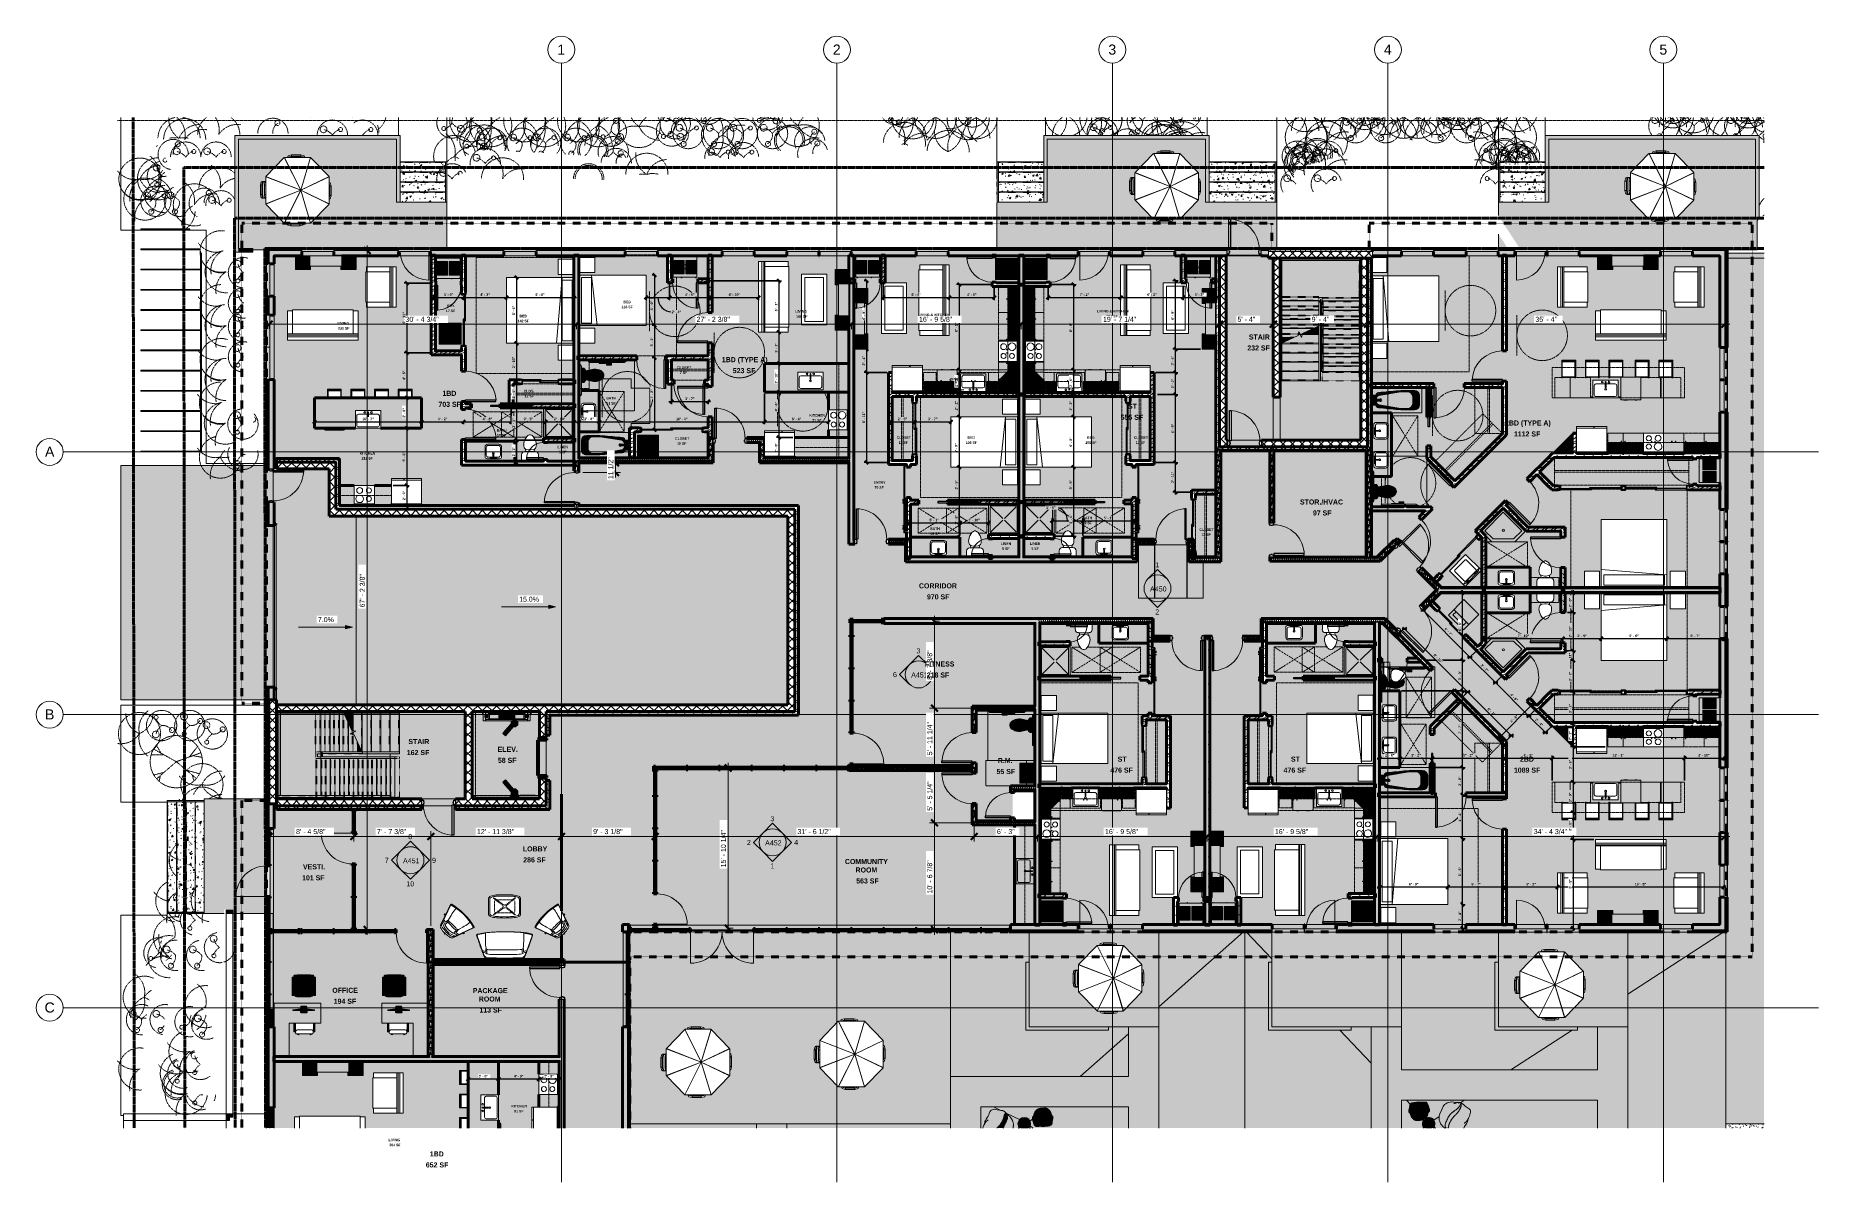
# Model space of a CAD drawing. Header units: inches. Extents: x -4105 to -1989, y 10980 to 12341.
import ezdxf

# ---------------------------------------------------------------- set-up
doc = ezdxf.new("R2010")
doc.units = ezdxf.units.IN
doc.header["$MEASUREMENT"] = 0
for name, pattern in [('Aligning Line 1_8_', [0.25, 0.125, -0.125]), ('Dash', [0.25, 0.125, -0.125]), ('Dash 1_16_', [0.125, 0.0625, -0.0625]), ('Double Dash 3_8_', [1, 0.375, -0.125, 0.125, -0.125, 0.125, -0.125]), ('Grid Line 1_2_', [0.875, 0.5, -0.125, 0.125, -0.125]), ('Hidden', [0.28125, 0.1875, -0.09375]), ('Overhead 1_16_', [0.101562, 0.0625, -0.039062])]:
    doc.linetypes.add(name, pattern=pattern)
for name, color, linetype, lineweight in [('0-1', 7, 'Continuous', 5), ('0-2', 250, 'Continuous', 18), ('0-3', 7, 'Continuous', 9), ('0-4', 130, 'Double Dash 3_8_', 60), ('0-5', 155, 'Continuous', 5), ('A-ANNO-DIMS', 211, 'Continuous', 9), ('A-ANNO-DIMS-1', 211, 'Continuous', 30), ('A-ANNO-DIMS-64', 211, 'Continuous', 9), ('A-AREA', 32, 'Continuous', 80), ('A-AREA-IDEN', 2, 'Continuous', 9), ('A-AREA-PATT-2', 41, 'Continuous', 9), ('A-AREA-PATT-3', 7, 'Continuous', 9), ('A-AREA-PATT-6', 141, 'Continuous', 9), ('A-DETL', 90, 'Continuous', 9), ('A-DETL-GENF-HDLN-1', 253, 'Dash', 9), ('A-DOOR', 31, 'Continuous', 18), ('A-DOOR-1', 31, 'Continuous', 9), ('A-DOOR-2', 31, 'Continuous', 30), ('A-DOOR-3', 31, 'Continuous', 60), ('A-DOOR-4', 7, 'Continuous', 9), ('A-DOOR-5', 255, 'Continuous', 18), ('A-DOOR-6', 170, 'Continuous', 18), ('A-DOOR-7', 250, 'Continuous', 18), ('A-DOOR-8', 130, 'Continuous', 60), ('A-DOOR-9', 210, 'Continuous', 30), ('A-DOOR-FRAM', 31, 'Continuous', 30), ('A-DOOR-FRAM-1', 210, 'Continuous', 30), ('A-FLOR', 192, 'Continuous', 18), ('A-FLOR-1', 9, 'Continuous', 5), ('A-FLOR-2', 250, 'Continuous', 18), ('A-FLOR-HRAL-1', 7, 'Continuous', 9), ('A-FLOR-HRAL-2', 27, 'Continuous', 9), ('A-FLOR-PATT-1', 251, 'Continuous', 9), ('A-GENM-1', 55, 'Continuous', 9), ('A-GENM-2', 7, 'Continuous', 9), ('A-GENM-3', 130, 'Continuous', 60), ('A-GENM-HDLN', 13, 'Dash', 9), ('A-GENM-HDLN-1', 7, 'Dash', 9), ('A-GLAZ-1', 247, 'Continuous', 18), ('A-GLAZ-2', 250, 'Continuous', 18), ('A-GLAZ-CURT', 52, 'Continuous', 9), ('A-GLAZ-CURT-1', 10, 'Continuous', 9), ('A-GLAZ-CURT-2', 130, 'Continuous', 60), ('A-GLAZ-CURT-3', 52, 'Continuous', 60), ('A-GLAZ-CWMG', 51, 'Continuous', 9), ('A-GLAZ-CWMG-1', 27, 'Continuous', 9), ('A-GLAZ-CWMG-2', 7, 'Continuous', 9), ('A-GLAZ-CWMG-3', 130, 'Continuous', 60), ('A-GLAZ-CWMG-4', 51, 'Continuous', 60), ('A-WALL', 113, 'Continuous', 18), ('A-WALL-1', 113, 'Continuous', 60), ('A-WALL-2', 23, 'Continuous', 5), ('A-WALL-3', 243, 'Continuous', 18), ('A-WALL-4', 8, 'Continuous', 5), ('A-WALL-5', 250, 'Continuous', 18), ('A-WALL-6', 130, 'Continuous', 60), ('A-WALL-7', 254, 'Continuous', 5), ('A-WALL-8', 113, 'Continuous', 5), ('A-WALL-PATT-1', 111, 'Continuous', 9), ('A-WALL-PATT-2', 253, 'Continuous', 9), ('A-WALL-PATT-3', 252, 'Continuous', 9), ('C-PROP-LINE-1', 130, 'Double Dash 3_8_', 60), ('C-PROP-LINE-2', 91, 'Dash 1_16_', 60), ('C-TOPO', 7, 'Continuous', 9), ('G-ANNO-DIMS', 111, 'Continuous', 9), ('G-ANNO-SYMB', 111, 'Aligning Line 1_8_', 9), ('G-ANNO-SYMB-1', 111, 'Continuous', 9), ('G-ANNO-TEXT-1', 147, 'Continuous', 20), ('G-IMPT', 8, 'Continuous', 9), ('G-IMPT-1', 55, 'Continuous', 9), ('G-IMPT-2', 1, 'Continuous', 9), ('I-FURN', 30, 'Continuous', 9), ('I-FURN-HDLN', 30, 'Dash', 9), ('I-WALL', 2, 'Continuous', 18), ('I-WALL-1', 2, 'Continuous', 5), ('I-WALL-2', 2, 'Continuous', 60), ('L-SITE', 91, 'Continuous', 9), ('L-SITE-1', 57, 'Continuous', 9), ('L-SITE-2', 7, 'Continuous', 9), ('M-EQPM', 50, 'Continuous', 9), ('M-EQPM-1', 253, 'Continuous', 9), ('M-EQPM-2', 7, 'Continuous', 9), ('P-SANR-FIXT', 6, 'Continuous', 9), ('P-SANR-FIXT-1', 6, 'Hidden', 9), ('Q-CASE', 31, 'Continuous', 9), ('Q-CASE-1', 31, 'Continuous', 60), ('Q-CASE-2', 31, 'Dash', 9), ('Q-CASE-HDLN', 31, 'Dash', 9), ('Q-SPCQ', 91, 'Continuous', 9), ('Q-SPCQ-1', 37, 'Continuous', 9), ('Q-SPCQ-2', 7, 'Continuous', 9), ('S-FNDN', 32, 'Continuous', 18), ('S-FNDN-1', 8, 'Continuous', 5), ('S-FNDN-2', 250, 'Continuous', 18), ('S-FNDN-3', 32, 'Continuous', 5), ('S-GRID-1', 1, 'Grid Line 1_2_', 9), ('S-GRID-IDEN', 1, 'Continuous', 9), ('S-GRID-IDEN-1', 165, 'Continuous', 9), ('S-STRS-1', 7, 'Continuous', 9), ('S-STRS-2', 251, 'Continuous', 9), ('S-STRS-3', 7, 'Overhead 1_16_', 9), ('S-STRS-4', 55, 'Continuous', 9), ('S-STRS-5', 8, 'Continuous', 5), ('S-STRS-MBND-1', 7, 'Overhead 1_16_', 9), ('S-STRS-MBND-2', 7, 'Continuous', 9)]:
    doc.layers.add(name, color=color, linetype=linetype, lineweight=lineweight)
for name, color, linetype, lineweight, transparency in [('A-AREA-PATT-1', 7, 'Continuous', 9, 1), ('A-AREA-PATT-4', 41, 'Continuous', 9, 1), ('A-AREA-PATT-5', 141, 'Continuous', 9, 1)]:
    doc.layers.add(name, color=color, linetype=linetype, lineweight=lineweight, transparency=transparency)
doc.styles.add('Arial', font='arial.ttf', dxfattribs={"height": 12})
doc.styles.add('Arial_1', font='arial.ttf', dxfattribs={"height": 6})
doc.styles.add('Century Gothic', font='ufonts.com_century-gothic.ttf', dxfattribs={"height": 3})
doc.styles.add('Century Gothic_1', font='ufonts.com_century-gothic.ttf', dxfattribs={"height": 6})
doc.styles.add('Century Gothic_B', font='GOTHICB.TTF', dxfattribs={"height": 3})
doc.styles.add('Century Gothic_B_1', font='GOTHICB.TTF', dxfattribs={"height": 6})
doc.dimstyles.new('OD_-_HS_-__1__Tol__', dxfattribs={"dimscale": 12, "dimtxt": 3.132505, "dimasz": 0.333333, "dimexe": 0.25, "dimexo": 0.166667, "dimgap": 0.083333, "dimtad": 1, "dimdec": 0, "dimzin": 3, "dimdsep": 46, "dimlunit": 4, "dimtxsty": 'Century Gothic_B', "dimblk1": 'OBLIQUE', "dimblk2": 'OBLIQUE', "dimsah": 1, "dimcen": 0.09, "dimdle": 0.25, "dimazin": 0, "dimtfac": 1, "dimtdec": 4, "dimtix": 1, "dimtmove": 0, "dimatfit": 3, "dimfxl": 1, "dimtvp": 1, "dimtfill": 1, "dimfrac": 2, "dimtolj": 1, "dimtzin": 0, "dimlwd": 30, "dimlwe": 30, "dimarcsym": 2})
doc.dimstyles.new('OD_-_HS_-__1__Tol___1', dxfattribs={"dimscale": 12, "dimtxt": 3.132505, "dimasz": 0.333333, "dimexe": 0.25, "dimexo": 0.166667, "dimgap": 0.083333, "dimtad": 1, "dimdec": 0, "dimzin": 3, "dimdsep": 46, "dimlunit": 4, "dimtxsty": 'Century Gothic_B', "dimblk1": 'OBLIQUE', "dimblk2": 'OBLIQUE', "dimsah": 1, "dimcen": 0.09, "dimdle": 0.25, "dimazin": 0, "dimtfac": 1, "dimtdec": 4, "dimtix": 1, "dimtmove": 2, "dimatfit": 3, "dimfxl": 1, "dimtvp": 1, "dimtfill": 1, "dimfrac": 2, "dimtolj": 1, "dimtzin": 0, "dimlwd": 30, "dimlwe": 30, "dimarcsym": 2})
doc.dimstyles.new('OD_-_HS_-__1__Tol___2', dxfattribs={"dimscale": 12, "dimtxt": 3.132505, "dimasz": 0.333333, "dimexe": 0.25, "dimexo": 0.166667, "dimgap": 0.083333, "dimtad": 1, "dimdec": 0, "dimzin": 3, "dimdsep": 46, "dimlunit": 4, "dimtxsty": 'Century Gothic_B', "dimblk1": 'OBLIQUE', "dimblk2": 'OBLIQUE', "dimsah": 1, "dimcen": 0.09, "dimdle": 0.25, "dimazin": 0, "dimtfac": 1, "dimtdec": 4, "dimtix": 1, "dimtmove": 1, "dimatfit": 3, "dimfxl": 1, "dimtvp": 1, "dimtfill": 1, "dimfrac": 2, "dimtolj": 1, "dimtzin": 0, "dimlwd": 30, "dimlwe": 30, "dimarcsym": 2})
doc.dimstyles.new('OD__1_8__Tol__', dxfattribs={"dimscale": 12, "dimtxt": 6.26501, "dimasz": 0.666667, "dimexe": 0.5, "dimexo": 0.333333, "dimgap": 0.083333, "dimtad": 1, "dimdec": 3, "dimrnd": 0.125, "dimzin": 3, "dimdsep": 46, "dimlunit": 4, "dimtxsty": 'Century Gothic_1', "dimblk1": 'OBLIQUE', "dimblk2": 'OBLIQUE', "dimsah": 1, "dimcen": 0.09, "dimdle": 0.5, "dimazin": 0, "dimtfac": 1, "dimtdec": 4, "dimtix": 1, "dimtmove": 0, "dimatfit": 3, "dimfxl": 1, "dimtvp": 1, "dimtfill": 1, "dimfrac": 2, "dimtolj": 1, "dimtzin": 0, "dimarcsym": 2})
pattern_1 = [(0, (0, 0), (20.48, 5.12), [0.845, -14.515, 0.845, -14.515, -81.92]), (0, (0, 0), (20.48, 5.12), [-30.72, 0.845, -29.875, 0.845, -14.515, -35.84]), (0, (0, 0), (20.48, 5.12), [-76.8, 0.845, -9.395, 0.845, -24.755]), (120, (7.68, 2.56), (-14.67405, 15.1762003), [0.845, -14.515, 0.845, -14.515, -81.92]), (120, (7.68, 2.56), (-14.67405, 15.1762003), [-30.72, 0.845, -29.875, 0.845, -14.515, -35.84]), (120, (7.68, 2.56), (-14.67405, 15.1762003), [-76.8, 0.845, -9.395, 0.845, -24.755]), (240, (10.24, 12.8), (-5.80595, -20.2962003), [0.845, -14.515, 0.845, -14.515, -81.92]), (240, (10.24, 12.8), (-5.80595, -20.2962003), [-30.72, 0.845, -29.875, 0.845, -14.515, -35.84]), (240, (10.24, 12.8), (-5.80595, -20.2962003), [-76.8, 0.845, -9.395, 0.845, -24.755])]
pattern_2 = [(216.87, (4.265, 10.662), (31.9871619, 21.32545714), [5.331, -47.981]), (206.565, (10.662, 7.464), (-10.662476, -10.6620098), [11.921, -11.921]), (198.435, (10.662, 2.132), (-21.32449365, -10.6625869), [6.744, -26.974])]
pattern_3 = [(0, (0, 4.35), (10.24, 2.56), [0.845, -6.835, 0.845, -6.835, -40.96]), (0, (0, 4.35), (10.24, 2.56), [-15.36, 0.845, -14.515, 0.845, -6.835, -17.92]), (0, (0, 4.35), (10.24, 2.56), [-38.4, 0.845, -4.275, 0.845, -11.955]), (120.004, (3.84, 5.63), (-7.3370547, 7.5867219), [0.845, -6.834, 0.845, -6.834, -40.955]), (120.004, (3.84, 5.63), (-7.3370547, 7.5867219), [-15.358, 0.845, -14.514, 0.845, -6.834, -17.918]), (120.004, (3.84, 5.63), (-7.3370547, 7.5867219), [-38.396, 0.845, -4.275, 0.845, -11.954]), (239.996, (5.12, 10.749), (-2.9026833, -10.14616546), [0.845, -6.834, 0.845, -6.834, -40.955]), (239.996, (5.12, 10.749), (-2.9026833, -10.14616546), [-15.358, 0.845, -14.514, 0.845, -6.834, -17.918]), (239.996, (5.12, 10.749), (-2.9026833, -10.14616546), [-38.396, 0.845, -4.275, 0.845, -11.954])]
pattern_4 = [(0, (0, 0), (10.24, 2.56), [0.845, -6.835, 0.845, -6.835, -40.96]), (0, (0, 0), (10.24, 2.56), [-15.36, 0.845, -14.515, 0.845, -6.835, -17.92]), (0, (0, 0), (10.24, 2.56), [-38.4, 0.845, -4.275, 0.845, -11.955]), (120, (3.84, 1.28), (-7.33702503, 7.58810013), [0.845, -6.835, 0.845, -6.835, -40.96]), (120, (3.84, 1.28), (-7.33702503, 7.58810013), [-15.36, 0.845, -14.515, 0.845, -6.835, -17.92]), (120, (3.84, 1.28), (-7.33702503, 7.58810013), [-38.4, 0.845, -4.275, 0.845, -11.955]), (240, (5.12, 6.4), (-2.90297497, -10.14810013), [0.845, -6.835, 0.845, -6.835, -40.96]), (240, (5.12, 6.4), (-2.90297497, -10.14810013), [-15.36, 0.845, -14.515, 0.845, -6.835, -17.92]), (240, (5.12, 6.4), (-2.90297497, -10.14810013), [-38.4, 0.845, -4.275, 0.845, -11.955])]
pattern_5 = [(0, (0, 2.37), (10.24, 2.56), [0.845, -6.835, 0.845, -6.835, -40.96]), (0, (0, 2.37), (10.24, 2.56), [-15.36, 0.845, -14.515, 0.845, -6.835, -17.92]), (0, (0, 2.37), (10.24, 2.56), [-38.4, 0.845, -4.275, 0.845, -11.955]), (120.004, (3.84, 3.65), (-7.3370547, 7.5867219), [0.845, -6.834, 0.845, -6.834, -40.955]), (120.004, (3.84, 3.65), (-7.3370547, 7.5867219), [-15.358, 0.845, -14.514, 0.845, -6.834, -17.918]), (120.004, (3.84, 3.65), (-7.3370547, 7.5867219), [-38.396, 0.845, -4.275, 0.845, -11.954]), (239.996, (5.12, 8.769), (-2.9026833, -10.14616546), [0.845, -6.834, 0.845, -6.834, -40.955]), (239.996, (5.12, 8.769), (-2.9026833, -10.14616546), [-15.358, 0.845, -14.514, 0.845, -6.834, -17.918]), (239.996, (5.12, 8.769), (-2.9026833, -10.14616546), [-38.396, 0.845, -4.275, 0.845, -11.954])]
pattern_6 = [(50, (0, 0), (18.362056, -1.606828), [1.92, -21.12]), (355, (0, 0), (-3.552257, 19.255874), [1.536, -16.896]), (100.451, (1.53, -0.134), (14.81021, 17.649286), [1.632, -17.949]), (46.184, (0, 5.12), (27.32125, -4.237615), [2.88, -31.68]), (96.636, (2.277, 4.767), (23.927535, 24.937167), [2.448, -26.924]), (351.184, (0, 5.12), (23.927645, 24.937426), [2.304, -25.344]), (21, (2.56, 3.84), (15.28081, -10.307465), [1.92, -21.12]), (326, (2.56, 3.84), (6.22856, 18.563735), [1.536, -16.896]), (71.451, (3.833, 2.981), (21.509846, 8.25628), [1.632, -17.949]), (37.5, (0, 0), (0.3110953, 8.5225365), [0.845, -15.846, 0.845, -16.307, -16.96]), (37.5, (0, 0), (0.3110953, 8.5225365), [-33.843, 0.845, -16.115]), (7.5, (0, 0), (6.7346365, 10.0974314), [0.845, -8.934, 0.845, -15.462, -6.464]), (7.5, (0, 0), (6.7346365, 10.0974314), [-26.086, 0.845, -5.619]), (327.5, (-5.709, 0), (13.6661073, -0.5771864), [0.845, -5.555, 0.845, -19.123, -26.496]), (327.5, (-5.709, 0), (13.6661073, -0.5771864), [-26.368, 0.845, -25.651]), (317.5, (-8.269, 0), (14.929853, 2.562859), [0.845, -7.475, 0.845, -12.416, -18.816]), (317.5, (-8.269, 0), (14.929853, 2.562859), [-21.581, 0.845, -17.971])]
pattern_7 = [(161.57, (0.32, 0.32), (-2.560496185, -0.000537386), [0, -18.214, 2.022, 0]), (18.43, (-0.32, 0.32), (-2.560496185, 0.000537386), [0, -18.214, 2.022, 0]), (108.43, (0.32, 0.32), (1.27922091, -6.400876726), [6.07, -14.166]), (71.57, (-0.32, 0.32), (1.27922091, 6.400876726), [6.07, -14.166])]
pattern_8 = [(0, (0, 0), (0, 3.199), []), (315, (0, 0), (3.19895108, 0), [4.524, -4.524]), (45, (0, 0), (3.19895108, 0), [4.524, -4.524])]
pattern_9 = [(0, (0, 0), (0, 6), []), (90, (0, 0), (-6, 4e-16), [])]
pattern_10 = [(45, (0, 0), (-5.656854, 5.656854), []), (135, (0, 0), (-5.656854, -5.656854), [])]

msp = doc.modelspace()

# ---------------------------------------------------------------- texts
at = {"layer": 'A-AREA-IDEN', "insert": (-3642.1899, 11003.4651), "char_height": 6, "width": 30.704, "attachment_point": 1, "style": 'Century Gothic_B_1'}
msp.add_mtext('652 SF', dxfattribs=at)

# ---------------------------------------------------------------- blocks, each defined once
blk = doc.blocks.new('Refrigerator_-_Side-by-Side_6047 - 36_ X 30_-345559-ENLARGED FLOOR PLAN - 1ST FLOOR PLAN - EAST')
at = {"layer": 'Q-SPCQ'}
for p, q in [((6.8, 14.4), (-17.9, 14.4)), ((-17.9, 14.4), (-17.9, -15.6)), ((-17.9, -13.6), (-3.1, -13.6)), ((-17.9, -13.6), (-17.9, -15.6)), ((-17.9, -15.6), (6.8, -15.6)), ((-3.1, -15.6), (-17.9, -15.6)), ((-3.1, -15.6), (-3.1, -13.6)), ((-2.6, -13.6), (6.8, -13.6)), ((-2.6, -13.6), (-2.6, -15.6)), ((6.8, -15.6), (-2.6, -15.6))]:
    blk.add_line(p, q, dxfattribs=at)
blk = doc.blocks.new('OD_CW_Base Cabinet - OD_CW_Base Cabinet-2181200-ENLARGED FLOOR PLAN - 1ST FLOOR PLAN - EAST')
at = {"layer": 'Q-CASE'}
h = blk.add_hatch(color=256, dxfattribs=at)
h.paths.add_polyline_path([(0.7, 0), (0.7, -1), (15.9, -1), (15.9, 0)], flags=0)
h.paths.add_polyline_path([(39.9, -1), (55, -1), (55, 0), (39.9, 0)], flags=0)
h = blk.add_hatch(color=256, dxfattribs=at)
h.paths.add_polyline_path([(0.7, -1), (0.7, -24), (15.9, -24), (15.9, -1)], flags=0)
h.paths.add_polyline_path([(39.9, -24), (55, -24), (55, -1), (39.9, -1), (39.9, -21.6)], flags=0)
for p, q in [((0.7, 0), (15.9, 0)), ((15.9, -1), (0.7, -1)), ((0.7, -1), (15.9, -1)), ((39.9, 0), (55, 0)), ((55, -1), (39.9, -1)), ((39.9, -1), (55, -1)), ((0.7, -24), (0.7, -21.6))]:
    blk.add_line(p, q, dxfattribs=at)
at = {"layer": 'Q-CASE-1'}
for p, q in [((0.7, 0), (15.9, 0)), ((39.9, 0), (55, 0)), ((0.7, -24), (0.7, -21.6))]:
    blk.add_line(p, q, dxfattribs=at)
blk = doc.blocks.new('Sink Kitchen-Single - 30_ x 21_-366345-ENLARGED FLOOR PLAN - 1ST FLOOR PLAN - EAST')
at = {"layer": 'P-SANR-FIXT'}
for p, q in [((15.6, 10.6), (-14.4, 10.6)), ((-14.4, 10.6), (-14.4, -10.4)), ((-12.9, 4.1), (-12.9, -6.9)), ((0.1, 6.1), (-10.9, 6.1)), ((0.1, 8.3), (0.1, 2.1)), ((1.1, 8.3), (1.1, 2.1)), ((12.1, 6.1), (1.1, 6.1)), ((14.1, -6.9), (14.1, 4.1)), ((15.6, -10.4), (15.6, 10.6)), ((-14.4, -10.4), (15.6, -10.4)), ((-10.9, -8.9), (12.1, -8.9))]:
    blk.add_line(p, q, dxfattribs=at)
for centre, radius, start, end in [((-10.9, 4.1), 2, 90, 180), ((-3.4, 8.3), 1, 360, 180), ((-3.4, 8.3), 1, 180, 0), ((0.6, 0), 1, 360, 180), ((0.6, 8.3), 0.5, 360, 180), ((0.6, 2.1), 0.5, 180, 0), ((4.6, 8.3), 1, 360, 180), ((4.6, 8.3), 1, 180, 360), ((12.1, 4.1), 2, 360, 90), ((-10.9, -6.9), 2, 180, 270), ((0.6, 0), 1, 180, 0), ((12.1, -6.9), 2, 270, 0)]:
    blk.add_arc(centre, radius, start, end, dxfattribs=at)
blk = doc.blocks.new('OD_CW_Upper Cabinet - OD_CW_Upper Cabinet-2181178-ENLARGED FLOOR PLAN - 1ST FLOOR PLAN - EAST')
at = {"layer": 'Q-CASE-HDLN'}
for p, q in [((55.1, 24), (0.7, 24)), ((0.7, 24), (0.7, 12)), ((55.1, 12), (55.1, 24)), ((0.7, 12), (55.1, 12))]:
    blk.add_line(p, q, dxfattribs=at)
blk = doc.blocks.new('Dishwasher_15404 - 34_ counter-547918-ENLARGED FLOOR PLAN - 1ST FLOOR PLAN - EAST')
at = {"layer": 'Q-SPCQ'}
for points in [[(26, 18.1), (26.9, 18.1), (26.9, 22.9), (26.8, 23.2), (26.7, 23.5), (26.6, 23.7), (26.3, 23.9), (26.1, 24), (25.8, 24), (24.4, 24), (24.4, 18.1)], [(26.9, 22.9), (26.9, 23.8), (26.8, 23.9), (26.7, 24), (25.8, 24), (26.1, 24), (26.3, 23.9), (26.6, 23.7), (26.7, 23.5), (26.8, 23.2)], [(26.9, 18.1), (27.1, 18.1), (27.1, 22.9), (26.9, 22.9), (26.9, 22.7)], [(27.4, 19.7), (27.4, 20.3), (27.1, 20.3), (27.1, 19.7)], [(27.4, 18.5), (27.4, 19.1), (27.1, 19.1), (27.1, 18.5)]]:
    blk.add_hatch(color=256, dxfattribs=at).paths.add_polyline_path(points, flags=0)
for p, q in [((25.8, 24), (24.4, 24)), ((26.7, 24), (25.8, 24)), ((26.9, 22.9), (26.9, 23.8)), ((26.9, 22.9), (27.1, 22.9)), ((26.9, 18.1), (26.9, 22.9)), ((27.1, 22.9), (27.1, 18.1)), ((27.4, 20.3), (27.1, 20.3)), ((27.1, 19.7), (27.4, 19.7)), ((27.4, 19.1), (27.1, 19.1)), ((27.1, 18.5), (27.4, 18.5)), ((27.4, 20.3), (27.4, 19.7)), ((27.4, 19.1), (27.4, 18.5))]:
    blk.add_line(p, q, dxfattribs=at)
for centre, radius, start in [((25.8, 22.9), 1.07, 360), ((26.7, 23.8), 0.197, 0)]:
    blk.add_arc(centre, radius, start, 90, dxfattribs=at)
blk = doc.blocks.new('Bar_Stool_6722_1_ - Bar_Stool_6722_1_-1229311-ENLARGED FLOOR PLAN - 1ST FLOOR PLAN - EAST')
at = {"layer": 'I-FURN'}
for points in [[(1, 1.8), (1, 10.4), (0, 10.4), (0, 1.8)], [(1, 1.7), (1, 1.8), (0, 1.8), (0, 1), (1, 1), (1, 1.4)], [(1, 0), (1, 1), (0, 1), (0, 0)]]:
    blk.add_hatch(color=256, dxfattribs=at).paths.add_polyline_path(points, flags=0)
for p, q in [((0, 1.8), (0, 10.4)), ((1, 1.8), (0, 1.8)), ((0, 1.8), (0, 1)), ((1, 1), (0, 1)), ((0, 1), (0, 0)), ((1, 2), (1, 10.4)), ((1, 1.9), (1, 2)), ((12.4, 2), (1, 2)), ((1, 1.2), (1, 1.9)), ((12.4, 1.9), (1, 1.9)), ((1, 0), (1, 1.2)), ((1, 1.2), (12.4, 1.2)), ((0, 0), (1, 0)), ((1, 0), (12.4, 0))]:
    blk.add_line(p, q, dxfattribs=at)
blk = doc.blocks.new('Bar_Stool_6722_1_ - Bar_Stool_6722_1_-V1-ENLARGED FLOOR PLAN - 1ST FLOOR PLAN - EAST')
at = {"layer": 'I-FURN'}
for points in [[(1, 1.8), (1, 10.4), (0, 10.4), (0, 1.8)], [(1, 1.7), (1, 1.8), (0, 1.8), (0, 1), (1, 1), (1, 1.4)], [(1, 0.3), (1, 1), (0, 1), (0, 0), (1, 0)], [(16.5, 1.8), (16.5, 10.4), (16, 10.4), (16, 1.8)], [(16.5, 1.7), (16.5, 1.8), (16, 1.8), (16, 1), (16.5, 1), (16.5, 1.4)], [(16.5, 0.5), (16.5, 1), (16, 1), (16, 0), (16.5, 0), (16.5, 0.3)]]:
    blk.add_hatch(color=256, dxfattribs=at).paths.add_polyline_path(points, flags=0)
for p, q in [((0, 1.8), (0, 10.4)), ((1, 1.8), (0, 1.8)), ((0, 1.8), (0, 1)), ((1, 1), (0, 1)), ((0, 1), (0, 0)), ((1, 2), (1, 10.4)), ((1, 1.9), (1, 2)), ((16, 2), (1, 2)), ((1, 1.2), (1, 1.9)), ((16, 1.9), (1, 1.9)), ((1, 0), (1, 1.2)), ((1, 1.2), (16, 1.2)), ((16, 10.4), (16, 2)), ((16, 2), (16, 1.9)), ((16, 1.9), (16, 1.2)), ((16.5, 1.8), (16, 1.8)), ((16, 1.2), (16, 0)), ((16.5, 1), (16, 1)), ((16.5, 10.4), (16.5, 1.8)), ((16.5, 1), (16.5, 1.8)), ((16.5, 0), (16.5, 1)), ((0, 0), (1, 0)), ((1, 0), (16, 0)), ((16, 0), (16.5, 0))]:
    blk.add_line(p, q, dxfattribs=at)
blk = doc.blocks.new('OD_CW_Base Cabinet - OD_CW_Base Cabinet-2132515-ENLARGED FLOOR PLAN - 1ST FLOOR PLAN - EAST')
at = {"layer": 'Q-CASE'}
blk.add_hatch(color=256, dxfattribs=at).paths.add_polyline_path([(31.4, -10.3), (31.4, -11), (40.6, -11), (40.6, 9), (70.6, 9), (70.6, -11), (110.3, -11), (110.3, 24), (31.4, 24), (31.4, -2.6)], flags=0)
h = blk.add_hatch(color=256, dxfattribs=at)
h.paths.add_polyline_path([(31.4, -11), (31.4, -12), (40.6, -12), (40.6, -11), (35.1, -11)], flags=0)
h.paths.add_polyline_path([(70.6, -12), (110.3, -12), (110.3, -11), (70.6, -11)], flags=0)
for p, q in [((31.4, 24), (110.3, 24)), ((31.4, -11), (40.6, -11)), ((40.6, -11), (31.4, -11)), ((40.6, -12), (31.4, -12)), ((70.6, -11), (110.3, -11)), ((110.3, -11), (70.6, -11)), ((110.3, -12), (70.6, -12))]:
    blk.add_line(p, q, dxfattribs=at)
at = {"layer": 'Q-CASE-1'}
for p, q in [((110.3, 24), (31.4, 24)), ((31.4, -12), (40.6, -12)), ((70.6, -12), (110.3, -12))]:
    blk.add_line(p, q, dxfattribs=at)
blk = doc.blocks.new('FOLDING_SLIDING CLOSET - 60_ x 80_-1494136-ENLARGED FLOOR PLAN - 1ST FLOOR PLAN - EAST')
at = {"layer": 'A-DOOR-1'}
for p, q in [((-32.8, 3.3), (-30.3, 3.3)), ((-32.8, 2.5), (-32.8, 3.3)), ((-30.3, 2.5), (-32.8, 2.5)), ((-30.3, 3.3), (-30.3, 2.5)), ((30.2, 3.3), (32.7, 3.3)), ((30.2, 2.5), (30.2, 3.3)), ((32.7, 2.5), (30.2, 2.5)), ((32.7, 3.3), (32.7, 2.5)), ((-32.8, -2.3), (-30.3, -2.3)), ((-32.8, -3), (-32.8, -2.3)), ((-30.3, -3), (-32.8, -3)), ((-30.3, -2.3), (-30.3, -3)), ((30.2, -2.3), (32.7, -2.3)), ((30.2, -3), (30.2, -2.3)), ((32.7, -3), (30.2, -3)), ((32.7, -2.3), (32.7, -3))]:
    blk.add_line(p, q, dxfattribs=at)
at = {"layer": 'A-DOOR-2'}
for p, q in [((-1, 0.5), (30, 0.5)), ((-1, -0.9), (-1, 0.5)), ((30, 0.5), (30, -0.9)), ((-30, -0.9), (1, -0.9)), ((-30, -2.3), (-30, -0.9)), ((1, -2.3), (-30, -2.3)), ((30, -0.9), (-1, -0.9)), ((1, -0.9), (1, -2.3))]:
    blk.add_line(p, q, dxfattribs=at)
at = {"layer": 'A-DOOR-FRAM'}
for p, q in [((-31, 2.5), (-30, 2.5)), ((-31, -2.3), (-31, 2.5)), ((-30, 2.5), (-30, -2.3)), ((30, 2.5), (31, 2.5)), ((30, -2.3), (30, 2.5)), ((31, 2.5), (31, -2.3)), ((-30, -2.3), (-31, -2.3)), ((31, -2.3), (30, -2.3))]:
    blk.add_line(p, q, dxfattribs=at)
blk = doc.blocks.new('Interior_barn_door_18732 - Interior_barn_door_18732-1656080-ENLARGED FLOOR PLAN - 1ST FLOOR PLAN - EAST')
at = {"layer": 'A-DOOR'}
h = blk.add_hatch(color=256, dxfattribs=at)
h.paths.add_polyline_path([(21, 5.6), (-22.6, 5.6), (-22.9, 4.9), (21, 4.9), (21, 5.6)], flags=0)
h.paths.add_polyline_path([(-22.6, 5.6), (-22.6, 5.6), (-22.6, 5.6)], flags=0)
h.paths.add_polyline_path([(-22.6, 5.6), (-22.6, 5.6), (-22.6, 5.6)], flags=0)
h.paths.add_polyline_path([(-23, 5), (-23.4, 5.6), (-52.4, 5.6), (-52.7, 4.9), (-23.1, 4.9)], flags=0)
h.paths.add_polyline_path([(-52.4, 5.6), (-52.4, 5.6), (-52.4, 5.6)], flags=0)
h.paths.add_polyline_path([(-52.4, 5.6), (-52.4, 5.6), (-52.4, 5.6)], flags=0)
h.paths.add_polyline_path([(-52.8, 5), (-53.2, 5.6), (-60, 5.6), (-60, 4.9), (-52.8, 4.9)], flags=0)
h = blk.add_hatch(color=256, dxfattribs=at)
h.paths.add_polyline_path([(21, 4.3), (21, 4.9), (-22.9, 4.9), (-22.6, 4.3), (20.6, 4.3)], flags=0)
h.paths.add_polyline_path([(-23, 4.9), (-23.1, 4.9), (-23.1, 4.9)], flags=0)
h.paths.add_polyline_path([(-23.1, 4.9), (-23.1, 4.9), (-23.1, 4.9)], flags=0)
h.paths.add_polyline_path([(-23.1, 4.9), (-52.7, 4.9), (-52.3, 4.3), (-23.4, 4.3), (-23.1, 4.9)], flags=0)
h.paths.add_polyline_path([(-52.8, 4.9), (-52.9, 4.9), (-52.9, 4.9)], flags=0)
h.paths.add_polyline_path([(-52.8, 4.9), (-52.9, 4.9), (-52.9, 4.9)], flags=0)
h.paths.add_polyline_path([(-52.8, 4.9), (-60, 4.9), (-60, 4.3), (-53.2, 4.3), (-52.9, 4.9)], flags=0)
h = blk.add_hatch(color=256, dxfattribs=at)
h.paths.add_polyline_path([(20, 1.5), (20, 4.3), (18.5, 4.3), (18.5, 1.5)], flags=0)
h.paths.add_polyline_path([(20, 5.8), (18.5, 5.8), (18.5, 5.6), (20, 5.6)], flags=0)
h.paths.add_polyline_path([(-57.5, 5.8), (-59, 5.8), (-59, 5.6), (-57.5, 5.6)], flags=0)
h.paths.add_polyline_path([(-57.5, 2.4), (-57.5, 4.3), (-59, 4.3), (-59, 1.5), (-57.5, 1.5), (-57.5, 2)], flags=0)
h = blk.add_hatch(color=256, dxfattribs=at)
h.paths.add_polyline_path([(-19.9, 5.6), (-19.9, 5.8), (-22.2, 5.8), (-22.2, 5.7), (-22.5, 5.6), (-22.6, 5.6), (-20.8, 5.6)], flags=0)
h.paths.add_polyline_path([(-19.9, 4.3), (-22.5, 4.3), (-22.5, 4.2), (-23.5, 4.3), (-23.4, 4.3), (-24.9, 4.3), (-24.9, 4.1), (-19.9, 4.1), (-19.9, 4.2)], flags=0)
h.paths.add_polyline_path([(-23.4, 5.6), (-23.5, 5.7), (-23.7, 5.7), (-23.7, 5.8), (-24.9, 5.8), (-24.9, 5.6), (-23.5, 5.6)], flags=0)
h.paths.add_polyline_path([(-50.9, 4.3), (-52.3, 4.3), (-52.3, 4.2), (-53.3, 4.3), (-53.2, 4.3), (-55.9, 4.3), (-55.9, 4.1), (-50.9, 4.1)], flags=0)
h.paths.add_polyline_path([(-50.9, 5.6), (-50.9, 5.8), (-52.1, 5.8), (-52.1, 5.7), (-52.3, 5.6), (-52.4, 5.6), (-51.8, 5.6)], flags=0)
h.paths.add_polyline_path([(-53.2, 5.6), (-53.3, 5.7), (-53.6, 5.7), (-53.6, 5.8), (-55.9, 5.8), (-55.9, 5.6), (-53.3, 5.6)], flags=0)
for points in [[(-52.1, 5.7), (-52.1, 6), (-53.6, 6), (-53.6, 5.7)], [(-52.3, 4.2), (-52.8, 5), (-52.8, 4.9), (-52.8, 4.2), (-52.4, 4.2)], [(-24.9, 5.8), (-50.9, 5.8), (-50.9, 5.6), (-24.9, 5.6)], [(-24.9, 4.3), (-50.9, 4.3), (-50.9, 4.1), (-24.9, 4.1)], [(-23.4, 6), (-23.4, 6.1), (-23.7, 6.1), (-23.7, 6), (-23.5, 6)], [(-22.2, 5.8), (-22.2, 6), (-23.7, 6), (-23.7, 5.7), (-22.2, 5.7)], [(-22.5, 6.6), (-22.5, 6.6), (-23.6, 6.6), (-23.6, 6.3), (-22.5, 6.3)], [(-23.6, 6.3), (-23.6, 6.6), (-23.6, 6.6), (-23.6, 6.3), (-23.6, 6.3)], [(-22.7, 6.1), (-23.4, 6.1), (-23.4, 6), (-22.7, 6)], [(-22.8, 6.3), (-23.3, 6.3), (-23.3, 6.1), (-22.8, 6.1), (-22.8, 6.3)], [(-22.5, 4.2), (-23, 5), (-23, 4.9), (-23, 4.2), (-22.6, 4.2)], [(-22.4, 6.1), (-22.7, 6.1), (-22.7, 6), (-22.4, 6)], [(-20.6, 6.3), (-20.6, 6.6), (-22.5, 6.6), (-22.5, 6.3), (-20.6, 6.3)]]:
    blk.add_hatch(color=256, dxfattribs=at).paths.add_polyline_path(points, flags=0)
h = blk.add_hatch(color=256, dxfattribs=at)
h.paths.add_polyline_path([(-53.3, 5.7), (-53.3, 5.7), (-53.2, 5.6)], flags=0)
h.paths.add_polyline_path([(-52.8, 5), (-52.8, 5.7), (-53.3, 5.7), (-52.8, 5), (-52.8, 5), (-52.8, 5)], flags=0)
h = blk.add_hatch(color=256, dxfattribs=at)
h.paths.add_polyline_path([(-53.2, 4.2), (-53.1, 4.5), (-53.3, 4.2)], flags=0)
h.paths.add_polyline_path([(-52.8, 4.9), (-52.8, 5), (-52.8, 4.9), (-53.2, 4.2), (-52.8, 4.2), (-52.8, 4.9)], flags=0)
h = blk.add_hatch(color=256, dxfattribs=at)
h.paths.add_polyline_path([(-52.3, 5.7), (-52.3, 5.7), (-52.4, 5.6)], flags=0)
h.paths.add_polyline_path([(-52.3, 5.7), (-52.4, 5.7), (-52.5, 5.4), (-52.4, 5.6)], flags=0)
h.paths.add_polyline_path([(-52.4, 5.7), (-52.8, 5.7), (-52.8, 5), (-52.7, 5), (-52.4, 5.6)], flags=0)
h = blk.add_hatch(color=256, dxfattribs=at)
h.paths.add_polyline_path([(-23.5, 5.7), (-23.5, 5.7), (-23.4, 5.6)], flags=0)
h.paths.add_polyline_path([(-23, 5.7), (-23.5, 5.7), (-23, 5), (-23, 5), (-23, 5.6)], flags=0)
h = blk.add_hatch(color=256, dxfattribs=at)
h.paths.add_polyline_path([(-23.4, 4.2), (-23.3, 4.5), (-23.5, 4.2)], flags=0)
h.paths.add_polyline_path([(-23, 4.9), (-23, 5), (-23.1, 4.9), (-23.4, 4.2), (-23, 4.2), (-23, 4.9)], flags=0)
h = blk.add_hatch(color=256, dxfattribs=at)
h.paths.add_polyline_path([(-22.5, 5.7), (-22.5, 5.7), (-22.5, 5.6)], flags=0)
h.paths.add_polyline_path([(-22.5, 5.7), (-22.6, 5.7), (-22.7, 5.4), (-22.6, 5.6)], flags=0)
h.paths.add_polyline_path([(-22.6, 5.7), (-23, 5.7), (-23, 5), (-22.9, 5), (-22.6, 5.6)], flags=0)
for p, q in [((-53.2, 5.6), (-60, 5.6)), ((-60, 4.9), (-60, 5.6)), ((-60, 4.3), (-60, 4.9)), ((-60, 4.3), (-53.2, 4.3)), ((-57.5, 5.8), (-59, 5.8)), ((-59, 5.8), (-59, 5.6)), ((-59, 4.3), (-59, 1.5)), ((-59, 1.5), (-57.5, 1.5)), ((-57.5, 5.6), (-57.5, 5.8)), ((-57.5, 1.5), (-57.5, 4.3)), ((-53.6, 6), (-52.1, 6)), ((-53.6, 6), (-53.6, 5.7)), ((-53.6, 5.7), (-52.1, 5.7)), ((-53.3, 5.7), (-52.8, 4.9)), ((-52.8, 5), (-53.3, 4.2)), ((-52.8, 4.2), (-53.3, 4.2)), ((-52.8, 4.9), (-52.3, 5.7)), ((-52.3, 4.2), (-52.8, 5)), ((-52.3, 4.2), (-52.8, 4.2)), ((-23.4, 5.6), (-52.4, 5.6)), ((-52.3, 4.3), (-23.4, 4.3)), ((-52.1, 5.7), (-52.1, 6)), ((-24.9, 5.8), (-50.9, 5.8)), ((-50.9, 4.1), (-24.9, 4.1)), ((-23.7, 6), (-22.2, 6)), ((-23.7, 5.7), (-23.7, 6)), ((-23.7, 5.7), (-22.2, 5.7)), ((-23.5, 5.7), (-23, 4.9)), ((-23, 5), (-23.5, 4.2)), ((-23, 4.2), (-23.5, 4.2)), ((-23, 4.9), (-22.5, 5.7)), ((-22.5, 4.2), (-23, 5)), ((-22.5, 4.2), (-23, 4.2)), ((21, 5.6), (-22.6, 5.6)), ((-22.6, 4.3), (21, 4.3)), ((-22.2, 6), (-22.2, 5.7)), ((18.5, 5.8), (18.5, 5.6)), ((20, 5.8), (18.5, 5.8)), ((18.5, 4.3), (18.5, 1.5)), ((18.5, 1.5), (20, 1.5)), ((20, 5.6), (20, 5.8)), ((20, 1.5), (20, 4.3)), ((21, 5.6), (21, 4.9)), ((21, 4.9), (21, 4.3))]:
    blk.add_line(p, q, dxfattribs=at)
at = {"layer": 'A-DOOR-1'}
for p, q in [((-23.7, 6.1), (-23.7, 6)), ((-23.7, 6.1), (-23.7, 6.1)), ((-23.7, 6.1), (-23.4, 6.1)), ((-23.6, 6.6), (-23.6, 6.3)), ((-23.6, 6.6), (-22.5, 6.6)), ((-23.6, 6.6), (-23.6, 6.3)), ((-22.5, 6.3), (-23.6, 6.3)), ((-23.4, 6.1), (-22.7, 6.1)), ((-23.3, 6.3), (-23.3, 6.1)), ((-23.3, 6.3), (-23.3, 6.1)), ((-22.8, 6.1), (-22.8, 6.3)), ((-22.8, 6.1), (-22.8, 6.3)), ((-22.7, 6.1), (-22.4, 6.1)), ((-22.5, 6.6), (-22.5, 6.3)), ((-22.4, 6), (-22.4, 6.1)), ((-22.4, 6.1), (-22.4, 6.1)), ((-20.6, 6.3), (-20.6, 6.6))]:
    blk.add_line(p, q, dxfattribs=at)
for points in [[(-23.6, 6.6), (-23.6, 6.6), (-23.6, 6.6), (-23.6, 6.6)], [(-23.6, 6.3), (-23.6, 6.3), (-23.6, 6.3), (-23.6, 6.3)]]:
    blk.add_open_spline(points, degree=3, dxfattribs=at)
for points, knots in [([(-22.5, 6.6), (-22, 6.6), (-21.6, 6.6), (-21.3, 6.6), (-21, 6.6), (-20.7, 6.6), (-20.6, 6.6), (-20.6, 6.6)], [-0.722227, -0.722227, -0.722227, -0.722227, -0.6854273, -0.6485379, -0.6054888, -0.5563887, -0.5098073, -0.5098073, -0.5098073, -0.5098073]), ([(-20.6, 6.3), (-20.6, 6.3), (-20.7, 6.3), (-21, 6.3), (-21.3, 6.3), (-21.6, 6.3), (-22, 6.3), (-22.5, 6.3)], [0.5098073, 0.5098073, 0.5098073, 0.5098073, 0.5563887, 0.6054888, 0.6485379, 0.6854273, 0.722227, 0.722227, 0.722227, 0.722227])]:
    blk.add_open_spline(points, degree=3, knots=knots, dxfattribs=at)
at = {"layer": 'A-DOOR-3'}
for p, q in [((-55.9, 5.8), (-53.6, 5.8)), ((-55.9, 5.6), (-55.9, 5.8)), ((-55.9, 4.1), (-55.9, 4.3)), ((-50.9, 4.1), (-55.9, 4.1)), ((-52.1, 5.8), (-50.9, 5.8)), ((-50.9, 5.8), (-50.9, 5.6)), ((-50.9, 4.3), (-50.9, 4.1)), ((-24.9, 5.8), (-23.7, 5.8)), ((-24.9, 5.6), (-24.9, 5.8)), ((-24.9, 4.1), (-24.9, 4.3)), ((-19.9, 4.1), (-24.9, 4.1)), ((-22.2, 5.8), (-19.9, 5.8)), ((-19.9, 5.8), (-19.9, 5.6)), ((-19.9, 4.3), (-19.9, 4.1))]:
    blk.add_line(p, q, dxfattribs=at)
blk = doc.blocks.new('Refrigerator_-_Side-by-Side_6047 - 36_ X 30_-V2-ENLARGED FLOOR PLAN - 1ST FLOOR PLAN - EAST')
at = {"layer": 'Q-SPCQ'}
for p, q in [((17.9, 14.4), (-17.9, 14.4)), ((-17.9, 14.4), (-17.9, -15.6)), ((17.9, -15.6), (17.9, 14.4)), ((-17.9, -13.6), (-3.1, -13.6)), ((-17.9, -13.6), (-17.9, -15.6)), ((-17.9, -15.6), (17.9, -15.6)), ((-3.1, -15.6), (-17.9, -15.6)), ((-3.1, -15.6), (-3.1, -13.6)), ((-2.6, -13.6), (17.9, -13.6)), ((-2.6, -13.6), (-2.6, -15.6)), ((17.9, -15.6), (-2.6, -15.6)), ((17.9, -15.6), (17.9, -13.6))]:
    blk.add_line(p, q, dxfattribs=at)
blk = doc.blocks.new('OD_CW_Closet - OD_CW_Closet-1868364-ENLARGED FLOOR PLAN - 1ST FLOOR PLAN - EAST')
at = {"layer": 'Q-CASE-HDLN'}
for p, q in [((0.7, -24), (0.7, 0)), ((0.7, 0), (6.1, 0)), ((0.7, -11), (76.6, -11)), ((0.7, -13), (76.6, -13)), ((8.8, 0), (68.8, 0)), ((71.6, 0), (76.6, 0)), ((76.6, 0), (76.6, -24)), ((76.6, -24), (0.7, -24))]:
    blk.add_line(p, q, dxfattribs=at)
blk = doc.blocks.new('Pocket_Door_2385 - 34_ x 80_-1722045-ENLARGED FLOOR PLAN - 1ST FLOOR PLAN - EAST')
at = {"layer": 'A-DOOR-2'}
for p, q in [((-39.7, 0.7), (-39.7, -0.8)), ((-5.7, 0.7), (-39.7, 0.7)), ((-5.7, -0.8), (-5.7, 0.7)), ((-39.7, -0.8), (-5.7, -0.8))]:
    blk.add_line(p, q, dxfattribs=at)
blk = doc.blocks.new('FOLDING_SLIDING CLOSET - 60_ x 80_-1372877-ENLARGED FLOOR PLAN - 1ST FLOOR PLAN - EAST')
at = {"layer": 'A-DOOR-1'}
for p, q in [((-30.3, 3), (-32.8, 3)), ((-32.8, 3), (-32.8, 2.2)), ((-32.8, 2.2), (-30.3, 2.2)), ((-30.3, 2.2), (-30.3, 3)), ((32.7, 3), (30.2, 3)), ((30.2, 3), (30.2, 2.2)), ((30.2, 2.2), (32.7, 2.2)), ((32.7, 2.2), (32.7, 3)), ((-30.3, -2.5), (-32.8, -2.5)), ((-32.8, -2.5), (-32.8, -3.3)), ((-32.8, -3.3), (-30.3, -3.3)), ((-30.3, -3.3), (-30.3, -2.5)), ((32.7, -2.5), (30.2, -2.5)), ((30.2, -2.5), (30.2, -3.3)), ((30.2, -3.3), (32.7, -3.3)), ((32.7, -3.3), (32.7, -2.5))]:
    blk.add_line(p, q, dxfattribs=at)
at = {"layer": 'A-DOOR-2'}
for p, q in [((1, 2.2), (-30, 2.2)), ((-30, 2.2), (-30, 0.9)), ((-30, 0.9), (1, 0.9)), ((30, 0.9), (-1, 0.9)), ((-1, 0.9), (-1, -0.5)), ((1, 0.9), (1, 2.2)), ((30, -0.5), (30, 0.9)), ((-1, -0.5), (30, -0.5))]:
    blk.add_line(p, q, dxfattribs=at)
at = {"layer": 'A-DOOR-FRAM'}
for p, q in [((-30, 2.2), (-31, 2.2)), ((-31, 2.2), (-31, -2.5)), ((-30, -2.5), (-30, 2.2)), ((30, 2.2), (30, -2.5)), ((31, 2.2), (30, 2.2)), ((31, -2.5), (31, 2.2)), ((-31, -2.5), (-30, -2.5)), ((30, -2.5), (31, -2.5))]:
    blk.add_line(p, q, dxfattribs=at)
blk = doc.blocks.new('Interior_barn_door_18732 - Interior_barn_door_18732-1655839-ENLARGED FLOOR PLAN - 1ST FLOOR PLAN - EAST')
at = {"layer": 'A-DOOR'}
h = blk.add_hatch(color=256, dxfattribs=at)
h.paths.add_polyline_path([(21, -4.3), (-22.6, -4.3), (-22.9, -4.9), (21, -4.9), (21, -4.3)], flags=0)
h.paths.add_polyline_path([(-22.6, -4.3), (-22.6, -4.3), (-22.6, -4.3)], flags=0)
h.paths.add_polyline_path([(-23.1, -4.9), (-23.4, -4.3), (-52.4, -4.4), (-52.7, -4.9), (-23.1, -4.9)], flags=0)
h.paths.add_polyline_path([(-52.4, -4.3), (-52.4, -4.4), (-52.4, -4.3)], flags=0)
h.paths.add_polyline_path([(-52.8, -4.9), (-53.2, -4.3), (-60, -4.3), (-60, -4.9), (-52.9, -4.9)], flags=0)
h = blk.add_hatch(color=256, dxfattribs=at)
h.paths.add_polyline_path([(21, -5.6), (21, -4.9), (-23, -5), (-22.6, -5.6), (20, -5.6)], flags=0)
h.paths.add_polyline_path([(-23, -5), (-23, -5), (-23.1, -5)], flags=0)
h.paths.add_polyline_path([(-23, -5), (-23.1, -4.9), (-52.7, -5), (-52.4, -5.6), (-23.4, -5.6), (-23.1, -5)], flags=0)
h.paths.add_polyline_path([(-52.8, -5), (-52.8, -5), (-52.8, -5)], flags=0)
h.paths.add_polyline_path([(-52.8, -5), (-52.8, -4.9), (-60, -4.9), (-60, -5.6), (-53.2, -5.6), (-52.8, -5)], flags=0)
h = blk.add_hatch(color=256, dxfattribs=at)
h.paths.add_polyline_path([(20, -2.4), (20, -1.5), (18.5, -1.5), (18.5, -4.3), (20, -4.3), (20, -2.4)], flags=0)
h.paths.add_polyline_path([(20, -5.8), (20, -5.6), (18.5, -5.6), (18.5, -5.8)], flags=0)
h.paths.add_polyline_path([(-57.5, -2.4), (-57.5, -1.5), (-59, -1.5), (-59, -4.3), (-57.5, -4.3)], flags=0)
h.paths.add_polyline_path([(-57.5, -5.8), (-57.5, -5.6), (-59, -5.6), (-59, -5.8)], flags=0)
h = blk.add_hatch(color=256, dxfattribs=at)
h.paths.add_polyline_path([(-19.9, -4.3), (-19.9, -4.1), (-24.9, -4.1), (-24.9, -4.3), (-23.4, -4.3), (-23.5, -4.2), (-22.5, -4.3), (-22.6, -4.3), (-22.5, -4.3)], flags=0)
h.paths.add_polyline_path([(-19.9, -5.6), (-22.5, -5.6), (-22.5, -5.7), (-22.2, -5.7), (-22.2, -5.8), (-19.9, -5.8)], flags=0)
h.paths.add_polyline_path([(-23.4, -5.6), (-23.4, -5.6), (-23.4, -5.6)], flags=0)
h.paths.add_polyline_path([(-23.4, -5.6), (-24.9, -5.6), (-24.9, -5.8), (-23.7, -5.8), (-23.7, -5.7), (-23.5, -5.6)], flags=0)
h.paths.add_polyline_path([(-50.9, -5.6), (-52.4, -5.6), (-52.3, -5.7), (-52.1, -5.7), (-52.1, -5.8), (-50.9, -5.8)], flags=0)
h.paths.add_polyline_path([(-50.9, -4.3), (-50.9, -4.1), (-55.9, -4.1), (-55.9, -4.3), (-53.3, -4.3), (-53.3, -4.2), (-52.3, -4.3), (-52.3, -4.3), (-51.6, -4.3)], flags=0)
h.paths.add_polyline_path([(-53.2, -5.6), (-53.2, -5.6), (-53.2, -5.6)], flags=0)
h.paths.add_polyline_path([(-53.2, -5.6), (-55.9, -5.6), (-55.9, -5.8), (-53.6, -5.8), (-53.6, -5.7), (-53.3, -5.6), (-53.2, -5.6)], flags=0)
for points in [[(-52.1, -5.8), (-52.1, -5.7), (-53.6, -5.7), (-53.6, -6), (-52.1, -6)], [(-52.8, -5.7), (-52.8, -5), (-52.9, -5), (-53.3, -5.7), (-52.8, -5.7)], [(-24.9, -4.1), (-50.9, -4.1), (-50.9, -4.3), (-24.9, -4.3)], [(-24.9, -5.6), (-50.9, -5.6), (-50.9, -5.8), (-24.9, -5.8)], [(-22.2, -5.7), (-23.7, -5.7), (-23.7, -6), (-22.2, -6), (-22.2, -5.8)], [(-23.4, -6), (-23.7, -6), (-23.7, -6.1), (-23.4, -6.1)], [(-22.5, -6.3), (-23.6, -6.3), (-23.6, -6.6), (-22.5, -6.6)], [(-23.6, -6.6), (-23.6, -6.3), (-23.6, -6.3), (-23.6, -6.6)], [(-23, -5.7), (-23, -5), (-23.1, -5), (-23.5, -5.7), (-23, -5.7)], [(-22.7, -6), (-23.4, -6), (-23.4, -6.1), (-22.7, -6.1)], [(-22.8, -6.2), (-22.8, -6.1), (-23.3, -6.1), (-23.3, -6.3), (-22.8, -6.3), (-22.8, -6.3)], [(-22.4, -6.1), (-22.5, -6), (-22.7, -6), (-22.7, -6.1), (-22.5, -6.1)], [(-20.6, -6.3), (-22.5, -6.3), (-22.5, -6.6), (-20.6, -6.6)]]:
    blk.add_hatch(color=256, dxfattribs=at).paths.add_polyline_path(points, flags=0)
h = blk.add_hatch(color=256, dxfattribs=at)
h.paths.add_polyline_path([(-53.3, -4.2), (-53.3, -4.2), (-53.2, -4.3)], flags=0)
h.paths.add_polyline_path([(-53.2, -4.2), (-53.3, -4.2), (-53.1, -4.5), (-53.2, -4.3)], flags=0)
h.paths.add_polyline_path([(-52.8, -4.2), (-53.2, -4.2), (-52.8, -5), (-52.8, -4.9), (-52.8, -4.3)], flags=0)
h = blk.add_hatch(color=256, dxfattribs=at)
h.paths.add_polyline_path([(-52.3, -4.2), (-52.3, -4.2), (-52.3, -4.3)], flags=0)
h.paths.add_polyline_path([(-52.3, -4.2), (-52.8, -4.2), (-52.8, -5), (-52.7, -4.9), (-52.4, -4.3)], flags=0)
h = blk.add_hatch(color=256, dxfattribs=at)
h.paths.add_polyline_path([(-52.3, -5.7), (-52.5, -5.4), (-52.4, -5.7)], flags=0)
h.paths.add_polyline_path([(-52.4, -5.7), (-52.8, -5), (-52.8, -5), (-52.8, -5.7), (-52.4, -5.7)], flags=0)
h = blk.add_hatch(color=256, dxfattribs=at)
h.paths.add_polyline_path([(-23.5, -4.2), (-23.5, -4.2), (-23.4, -4.3)], flags=0)
h.paths.add_polyline_path([(-23.4, -4.2), (-23.5, -4.2), (-23.3, -4.5), (-23.4, -4.3)], flags=0)
h.paths.add_polyline_path([(-23, -4.2), (-23.4, -4.2), (-23, -5), (-23, -4.9), (-23, -4.3)], flags=0)
h = blk.add_hatch(color=256, dxfattribs=at)
h.paths.add_polyline_path([(-22.5, -4.2), (-22.5, -4.2), (-22.5, -4.3)], flags=0)
h.paths.add_polyline_path([(-22.5, -4.2), (-23, -4.2), (-23, -5), (-22.9, -4.9), (-22.6, -4.3)], flags=0)
h = blk.add_hatch(color=256, dxfattribs=at)
h.paths.add_polyline_path([(-22.5, -5.7), (-22.7, -5.4), (-22.6, -5.7)], flags=0)
h.paths.add_polyline_path([(-22.6, -5.7), (-23, -5), (-23, -5), (-23, -5.7), (-22.6, -5.7)], flags=0)
for p, q in [((-53.2, -4.3), (-60, -4.3)), ((-60, -4.9), (-60, -4.3)), ((-60, -5.6), (-60, -4.9)), ((-60, -5.6), (-53.2, -5.6)), ((-57.5, -1.5), (-59, -1.5)), ((-59, -1.5), (-59, -4.3)), ((-59, -5.6), (-59, -5.8)), ((-59, -5.8), (-57.5, -5.8)), ((-57.5, -4.3), (-57.5, -1.5)), ((-57.5, -5.8), (-57.5, -5.6)), ((-53.6, -5.7), (-53.6, -6)), ((-52.1, -5.7), (-53.6, -5.7)), ((-52.1, -6), (-53.6, -6)), ((-53.3, -4.2), (-52.8, -5)), ((-53.3, -4.2), (-52.8, -4.2)), ((-52.8, -4.9), (-53.3, -5.7)), ((-52.8, -5), (-52.3, -4.2)), ((-52.8, -4.2), (-52.3, -4.2)), ((-52.3, -5.7), (-52.8, -4.9)), ((-52.4, -5.6), (-23.4, -5.6)), ((-23.4, -4.3), (-52.3, -4.3)), ((-52.1, -6), (-52.1, -5.7)), ((-50.9, -4.1), (-24.9, -4.1)), ((-24.9, -5.8), (-50.9, -5.8)), ((-23.7, -6), (-23.7, -5.7)), ((-22.2, -5.7), (-23.7, -5.7)), ((-22.2, -6), (-23.7, -6)), ((-23.5, -4.2), (-23, -5)), ((-23.5, -4.2), (-23, -4.2)), ((-23, -4.9), (-23.5, -5.7)), ((-23, -5), (-22.5, -4.2)), ((-23, -4.2), (-22.5, -4.2)), ((-22.5, -5.7), (-23, -4.9)), ((21, -4.3), (-22.6, -4.3)), ((-22.6, -5.6), (21, -5.6)), ((-22.2, -5.7), (-22.2, -6)), ((20, -1.5), (18.5, -1.5)), ((18.5, -1.5), (18.5, -4.3)), ((18.5, -5.6), (18.5, -5.8)), ((18.5, -5.8), (20, -5.8)), ((20, -4.3), (20, -1.5)), ((20, -5.8), (20, -5.6)), ((21, -4.3), (21, -4.9)), ((21, -4.9), (21, -5.6))]:
    blk.add_line(p, q, dxfattribs=at)
at = {"layer": 'A-DOOR-1'}
for p, q in [((-23.7, -6), (-23.7, -6.1)), ((-23.4, -6.1), (-23.7, -6.1)), ((-23.7, -6.1), (-23.7, -6.1)), ((-23.6, -6.3), (-23.6, -6.6)), ((-23.6, -6.3), (-22.5, -6.3)), ((-23.6, -6.3), (-23.6, -6.6)), ((-22.5, -6.6), (-23.6, -6.6)), ((-22.7, -6.1), (-23.4, -6.1)), ((-23.3, -6.1), (-23.3, -6.3)), ((-23.3, -6.1), (-23.3, -6.3)), ((-22.8, -6.3), (-22.8, -6.1)), ((-22.8, -6.3), (-22.8, -6.1)), ((-22.4, -6.1), (-22.7, -6.1)), ((-22.5, -6.3), (-22.5, -6.6)), ((-22.4, -6.1), (-22.4, -6)), ((-22.4, -6.1), (-22.4, -6.1)), ((-20.6, -6.6), (-20.6, -6.3))]:
    blk.add_line(p, q, dxfattribs=at)
for points in [[(-23.6, -6.3), (-23.6, -6.3), (-23.6, -6.3), (-23.6, -6.3)], [(-23.6, -6.6), (-23.6, -6.6), (-23.6, -6.6), (-23.6, -6.6)]]:
    blk.add_open_spline(points, degree=3, dxfattribs=at)
for points, knots in [([(-22.5, -6.3), (-22, -6.3), (-21.6, -6.3), (-21.3, -6.3), (-21, -6.3), (-20.7, -6.3), (-20.6, -6.3), (-20.6, -6.3)], [-0.722227, -0.722227, -0.722227, -0.722227, -0.6854273, -0.6485379, -0.6054888, -0.5563887, -0.5098073, -0.5098073, -0.5098073, -0.5098073]), ([(-20.6, -6.6), (-20.6, -6.6), (-20.7, -6.6), (-21, -6.6), (-21.3, -6.6), (-21.6, -6.6), (-22, -6.6), (-22.5, -6.6)], [0.5098073, 0.5098073, 0.5098073, 0.5098073, 0.5563887, 0.6054888, 0.6485379, 0.6854273, 0.722227, 0.722227, 0.722227, 0.722227])]:
    blk.add_open_spline(points, degree=3, knots=knots, dxfattribs=at)
at = {"layer": 'A-DOOR-3'}
for p, q in [((-50.9, -4.1), (-55.9, -4.1)), ((-55.9, -4.1), (-55.9, -4.3)), ((-55.9, -5.6), (-55.9, -5.8)), ((-55.9, -5.8), (-53.6, -5.8)), ((-52.1, -5.8), (-50.9, -5.8)), ((-50.9, -4.3), (-50.9, -4.1)), ((-50.9, -5.8), (-50.9, -5.6)), ((-19.9, -4.1), (-24.9, -4.1)), ((-24.9, -4.1), (-24.9, -4.3)), ((-24.9, -5.6), (-24.9, -5.8)), ((-24.9, -5.8), (-23.7, -5.8)), ((-22.2, -5.8), (-19.9, -5.8)), ((-19.9, -4.3), (-19.9, -4.1)), ((-19.9, -5.8), (-19.9, -5.6))]:
    blk.add_line(p, q, dxfattribs=at)
blk = doc.blocks.new('Refrigerator_-_Side-by-Side_6047 - 36_ X 30_-1372843-ENLARGED FLOOR PLAN - 1ST FLOOR PLAN - EAST')
at = {"layer": 'Q-SPCQ'}
for p, q in [((-17.9, 15.6), (17.9, 15.6)), ((-17.9, -14.4), (-17.9, 15.6)), ((-17.9, 15.6), (-3.1, 15.6)), ((-17.9, 15.6), (-17.9, 13.6)), ((-3.1, 13.6), (-17.9, 13.6)), ((-3.1, 13.6), (-3.1, 15.6)), ((-2.6, 15.6), (17.9, 15.6)), ((-2.6, 15.6), (-2.6, 13.6)), ((17.9, 13.6), (-2.6, 13.6)), ((17.9, 15.6), (17.9, -14.4)), ((17.9, 13.6), (17.9, 15.6)), ((17.9, -14.4), (-17.9, -14.4))]:
    blk.add_line(p, q, dxfattribs=at)
blk = doc.blocks.new('OD_CW_Closet - OD_CW_Closet-1868668-ENLARGED FLOOR PLAN - 1ST FLOOR PLAN - EAST')
at = {"layer": 'Q-CASE-HDLN'}
for p, q in [((76.6, 24), (0.7, 24)), ((0.7, 24), (0.7, 0)), ((76.6, 0), (76.6, 24)), ((0.7, 13), (76.6, 13)), ((0.7, 11), (76.6, 11)), ((0.7, 0), (6.1, 0)), ((8.8, 0), (68.8, 0)), ((71.6, 0), (76.6, 0))]:
    blk.add_line(p, q, dxfattribs=at)
blk = doc.blocks.new('Pocket_Door_2385 - 34_ x 80_-1722096-ENLARGED FLOOR PLAN - 1ST FLOOR PLAN - EAST')
at = {"layer": 'A-DOOR-2'}
for p, q in [((-39.7, -0.8), (-39.7, 0.7)), ((-39.7, 0.7), (-5.7, 0.7)), ((-5.7, 0.7), (-5.7, -0.8)), ((-5.7, -0.8), (-39.7, -0.8))]:
    blk.add_line(p, q, dxfattribs=at)
blk = doc.blocks.new('Entertainment_Center_14771 - Entertainment_Center_14771-1352616-ENLARGED FLOOR PLAN - 1ST FLOOR PLAN - EAST')
at = {"layer": 'I-FURN'}
for points in [[(-36, 6), (-19, 6), (-19, 6.1), (-36, 6.1)], [(-36, 5.1), (-36, -10), (-18, -10), (-18, -6), (-19, -6), (-19, 6), (-36, 6)], [(-19, 6), (19, 6), (19, 6.1), (-19, 6.1)], [(-19, 6), (-19, -6), (19, -6), (19, 6), (-16.4, 6)], [(18, -6), (18, -10), (36, -10), (36, 6), (19, 6), (19, -6)], [(19, 6.1), (19, 6), (36, 6), (36, 6.1), (21.1, 6.1)], [(-35.3, -10), (-34.9, -10), (-34.9, -10), (-35.3, -10)], [(-19.7, -10), (-18.7, -10), (-18.7, -10), (-19.7, -10)], [(18.7, -10), (19.7, -10), (19.7, -10), (18.7, -10)], [(34.9, -10), (35.3, -10), (35.3, -10), (34.9, -10)]]:
    blk.add_hatch(color=256, dxfattribs=at).paths.add_polyline_path(points, flags=0)
for p, q in [((-36, 6.1), (-19, 6.1)), ((-36, 6), (-36, 6.1)), ((-19, 6), (-36, 6)), ((-19, 6), (-36, 6)), ((-36, 6), (-36, -10)), ((-19, 6.1), (19, 6.1)), ((-19, 6), (-19, 6.1)), ((19, 6), (-19, 6)), ((19, 6), (-19, 6)), ((-19, 6), (-19, -6)), ((19, 6.1), (36, 6.1)), ((19, 6.1), (19, 6)), ((36, 6), (19, 6)), ((19, -6), (19, 6)), ((36, 6), (19, 6)), ((36, 6), (36, 6.1)), ((36, -10), (36, 6)), ((-36, -10), (-18, -10)), ((-35.3, -10), (-35.3, -10)), ((-35.3, -10), (-34.9, -10)), ((-34.9, -10), (-34.9, -10)), ((-19.7, -10), (-19.7, -10)), ((-19.7, -10), (-18.7, -10)), ((-19, -6), (19, -6)), ((-18.7, -10), (-18.7, -10)), ((-18, -10), (-18, -6)), ((18, -6), (18, -10)), ((18, -10), (36, -10)), ((18.7, -10), (19.7, -10)), ((18.7, -10), (18.7, -10)), ((19.7, -10), (19.7, -10)), ((34.9, -10), (34.9, -10)), ((34.9, -10), (35.3, -10)), ((35.3, -10), (35.3, -10))]:
    blk.add_line(p, q, dxfattribs=at)
blk = doc.blocks.new('Couch-Both_Arms-Generic - 1-1352606-ENLARGED FLOOR PLAN - 1ST FLOOR PLAN - EAST')
at = {"layer": 'I-FURN'}
for p, q in [((42, 17.5), (-42, 17.5)), ((-42, 17.5), (-42, 13.5)), ((-42, 13.5), (42, 13.5)), ((42, 13.5), (-42, 13.5)), ((-42, 13.5), (-42, 10)), ((-42, 11.5), (42, 11.5)), ((-42, 10), (-42, -17.5)), ((-42, 10), (42, 10)), ((-36, -17.5), (-36, 10)), ((36, 10), (36, -17.5)), ((42, 13.5), (42, 17.5)), ((42, 10), (42, 13.5)), ((42, -17.5), (42, 10)), ((-42, -17.5), (-36, -17.5)), ((-36, -17.5), (-36, -18.5)), ((-36, -18.5), (36, -18.5)), ((36, -18.5), (36, -17.5)), ((36, -17.5), (42, -17.5))]:
    blk.add_line(p, q, dxfattribs=at)
blk = doc.blocks.new('Table-Coffee - one-1352608-ENLARGED FLOOR PLAN - 1ST FLOOR PLAN - EAST')
at = {"layer": 'I-FURN'}
for p, q in [((30.7, 18.7), (-29.3, 18.7)), ((-29.3, 14.1), (-29.3, -11.3)), ((-25.3, -7.3), (-25.3, 14.7)), ((-25.3, 14.7), (26.7, 14.7)), ((26.7, 14.7), (26.7, -7.3)), ((30.7, -11.3), (30.7, 18.7)), ((-29.3, -11.3), (30.7, -11.3)), ((26.7, -7.3), (-25.3, -7.3))]:
    blk.add_line(p, q, dxfattribs=at)
blk = doc.blocks.new('Stacked Washer and Dryer - 26_x25_ - Private-1352637-ENLARGED FLOOR PLAN - 1ST FLOOR PLAN - EAST')
at = {"layer": 'P-SANR-FIXT'}
blk.add_hatch(color=256, dxfattribs=at).paths.add_polyline_path([(0, -12.5), (26, -12.5), (26, 12.5), (0, 12.5)], flags=0)
for p, q in [((0, 12.5), (26, 12.5)), ((0, 12.5), (0, -12.5)), ((16.90625, 12.5), (16.90625, -12.5)), ((16.90625, 8.75), (22.09375, 8.75)), ((22.09375, 8.75), (22.09375, -8.75)), ((26, 12.5), (26, -12.5)), ((26, -12.5), (0, -12.5)), ((22.09375, -8.75), (16.90625, -8.75))]:
    blk.add_line(p, q, dxfattribs=at)
blk = doc.blocks.new('Single-Flush - 36_ x 84_-1372824-ENLARGED FLOOR PLAN - 1ST FLOOR PLAN - EAST')
at = {"layer": 'A-DOOR-1'}
blk.add_arc((18, -2.4), 36.1, 180, 266.8211, dxfattribs=at)
at = {"layer": 'A-DOOR-2'}
for p, q in [((16, -2.4), (16, -38.4)), ((18, -2.4), (16, -2.4)), ((18, -2.4), (18, -38.4)), ((18, -38.4), (16, -38.4))]:
    blk.add_line(p, q, dxfattribs=at)
blk = doc.blocks.new('Single-Flush - 34_ x 84_-1372834-ENLARGED FLOOR PLAN - 1ST FLOOR PLAN - EAST')
at = {"layer": 'A-DOOR-1'}
blk.add_arc((17, -2.4), 34.1, 180, 266.6343, dxfattribs=at)
at = {"layer": 'A-DOOR-2'}
for p, q in [((15, -2.4), (15, -36.4)), ((17, -2.4), (15, -2.4)), ((17, -2.4), (17, -36.4)), ((17, -36.4), (15, -36.4))]:
    blk.add_line(p, q, dxfattribs=at)
blk = doc.blocks.new('FOLDING_SLIDING CLOSET - 72_ x 80_-1372885-ENLARGED FLOOR PLAN - 1ST FLOOR PLAN - EAST')
at = {"layer": 'A-DOOR-1'}
for p, q in [((-38.75, 3.25), (-36.25, 3.25)), ((-38.75, 2.5), (-38.75, 3.25)), ((-36.25, 2.5), (-38.75, 2.5)), ((-36.25, 3.25), (-36.25, 2.5)), ((36.25, 3.25), (38.75, 3.25)), ((36.25, 2.5), (36.25, 3.25)), ((38.75, 2.5), (36.25, 2.5)), ((38.75, 3.25), (38.75, 2.5)), ((-38.75, -2.25), (-36.25, -2.25)), ((-38.75, -3), (-38.75, -2.25)), ((-36.25, -3), (-38.75, -3)), ((-36.25, -2.25), (-36.25, -3)), ((36.25, -2.25), (38.75, -2.25)), ((36.25, -3), (36.25, -2.25)), ((38.75, -3), (36.25, -3)), ((38.75, -2.25), (38.75, -3))]:
    blk.add_line(p, q, dxfattribs=at)
at = {"layer": 'A-DOOR-2'}
for p, q in [((-1, 0.5), (36, 0.5)), ((-1, -0.875), (-1, 0.5)), ((36, 0.5), (36, -0.875)), ((-36, -0.875), (1, -0.875)), ((-36, -2.25), (-36, -0.875)), ((1, -2.25), (-36, -2.25)), ((36, -0.875), (-1, -0.875)), ((1, -0.875), (1, -2.25))]:
    blk.add_line(p, q, dxfattribs=at)
at = {"layer": 'A-DOOR-FRAM'}
for p, q in [((-37, 2.5), (-36, 2.5)), ((-37, -2.25), (-37, 2.5)), ((-36, 2.5), (-36, -2.25)), ((36, 2.5), (37, 2.5)), ((36, -2.25), (36, 2.5)), ((37, 2.5), (37, -2.25)), ((-36, -2.25), (-37, -2.25)), ((37, -2.25), (36, -2.25))]:
    blk.add_line(p, q, dxfattribs=at)
blk = doc.blocks.new('Bed-Standard - Queen 60_ x 79_-1242961-ENLARGED FLOOR PLAN - 1ST FLOOR PLAN - EAST')
at = {"layer": 'I-FURN'}
for p, q in [((40.7, 37.7), (-19.3, 37.7)), ((-19.3, 37.7), (-19.3, -41.3)), ((40.7, 23.7), (-19.3, 17.1)), ((-16.3, 35.7), (-16.3, 23.7)), ((-16.3, 35.7), (37.7, 35.7)), ((-16.3, 23.7), (37.7, 23.7)), ((37.7, 35.7), (37.7, 23.7)), ((40.7, -41.3), (40.7, 37.7)), ((-19.3, -41.3), (40.7, -41.3))]:
    blk.add_line(p, q, dxfattribs=at)
at = {"layer": 'I-FURN-HDLN'}
for p, q in [((64.7, -54.5), (64.7, -16.5)), ((-55.3, -30.2), (-55.3, -64.2)), ((-55.3, -77.3), (38, -77.3)), ((62.2, -77.3), (63.6, -77.3))]:
    blk.add_line(p, q, dxfattribs=at)
blk = doc.blocks.new('Table-Night Stand - 18_ x 18_ x 24_-1352623-ENLARGED FLOOR PLAN - 1ST FLOOR PLAN - EAST')
at = {"layer": 'I-FURN'}
for p, q in [((18.1, 18), (0.1, 18)), ((0.1, 18), (0.1, 0)), ((18.1, 0), (18.1, 18)), ((0.1, 0), (18.1, 0))]:
    blk.add_line(p, q, dxfattribs=at)
blk = doc.blocks.new('OD_CW_Closet - OD_CW_Closet-2269601-ENLARGED FLOOR PLAN - 1ST FLOOR PLAN - EAST')
at = {"layer": 'Q-CASE-HDLN'}
for p, q in [((44.1, 24), (0.7, 24)), ((0.7, 24), (0.7, 0)), ((44.1, 0), (44.1, 24)), ((0.7, 13), (44.1, 13)), ((0.7, 11), (44.1, 11)), ((0.7, 0), (44.1, 0))]:
    blk.add_line(p, q, dxfattribs=at)
blk = doc.blocks.new('Range - 24_ x 24_-1352610-ENLARGED FLOOR PLAN - 1ST FLOOR PLAN - EAST')
at = {"layer": 'Q-SPCQ'}
for p, q in [((0, 24), (0, 0)), ((0, 22), (24, 22)), ((24, 0), (24, 24)), ((0, 0), (24, 0))]:
    blk.add_line(p, q, dxfattribs=at)
for centre, radius, start, end in [((6.5, 16), 4.5, 360, 180), ((6.5, 16), 4.5, 180, 0), ((6.5, 6), 3.5, 360, 180), ((6.5, 6), 3.5, 180, 0), ((17.5, 16), 3, 360, 180), ((17.5, 16), 3, 180, 0), ((17.5, 6), 3, 360, 180), ((17.5, 6), 3, 180, 0)]:
    blk.add_arc(centre, radius, start, end, dxfattribs=at)
blk = doc.blocks.new('OD_CW_Base Cabinet - OD_CW_Base Cabinet-2273986-ENLARGED FLOOR PLAN - 1ST FLOOR PLAN - EAST')
at = {"layer": 'Q-CASE'}
h = blk.add_hatch(color=256, dxfattribs=at)
h.paths.add_polyline_path([(0.7, -1), (9.8, -1), (9.8, 0), (0.7, 0)], flags=0)
h.paths.add_polyline_path([(33.8, 0), (33.8, -1), (54.7, -1), (54.7, 0)], flags=0)
h = blk.add_hatch(color=256, dxfattribs=at)
h.paths.add_polyline_path([(0.7, -11), (0.7, -24), (9.8, -24), (9.8, -1), (0.7, -1)], flags=0)
h.paths.add_polyline_path([(33.8, -1), (33.8, -24), (54.7, -24), (54.7, -1)], flags=0)
for p, q in [((0.7, -1), (0.7, 0)), ((0.7, 0), (9.8, 0)), ((9.8, -1), (0.7, -1)), ((0.7, -24), (0.7, -1)), ((0.7, -1), (9.8, -1)), ((33.8, 0), (54.7, 0)), ((54.7, -1), (33.8, -1)), ((33.8, -1), (54.7, -1)), ((54.7, 0), (54.7, -1)), ((54.7, -1), (54.7, -24))]:
    blk.add_line(p, q, dxfattribs=at)
at = {"layer": 'Q-CASE-1'}
for p, q in [((0.7, -24), (0.7, 0)), ((0.7, 0), (9.8, 0)), ((33.8, 0), (54.7, 0)), ((54.7, 0), (54.7, -24))]:
    blk.add_line(p, q, dxfattribs=at)
blk = doc.blocks.new('OD_CW_Base Cabinet - OD_CW_Base Cabinet-1957550-ENLARGED FLOOR PLAN - 1ST FLOOR PLAN - EAST')
at = {"layer": 'Q-CASE'}
for points in [[(0.7, -1), (65.1, -1), (65.1, 0), (0.7, 0)], [(52.1, -24), (65.1, -24), (65.1, -1), (0.7, -1), (0.7, -24)]]:
    blk.add_hatch(color=256, dxfattribs=at).paths.add_polyline_path(points, flags=0)
for p, q in [((0.7, 0), (65.1, 0)), ((65.1, -1), (0.7, -1)), ((0.7, -1), (65.1, -1)), ((0.7, -24), (0.7, -22))]:
    blk.add_line(p, q, dxfattribs=at)
at = {"layer": 'Q-CASE-1'}
for p, q in [((0.7, 0), (65.1, 0)), ((0.7, -24), (0.7, -22))]:
    blk.add_line(p, q, dxfattribs=at)
blk = doc.blocks.new('OD_CW_Base Cabinet - OD_CW_Base Cabinet-1960888-ENLARGED FLOOR PLAN - 1ST FLOOR PLAN - EAST')
at = {"layer": 'Q-CASE'}
h = blk.add_hatch(color=256, dxfattribs=at)
h.paths.add_polyline_path([(70.4, -9), (100.9, -9), (100.9, 24), (0.7, 24), (0.7, -9), (40.4, -9)], flags=0)
h.paths.add_polyline_path([(40.4, -7.2), (40.4, 13.8), (70.4, 13.8), (70.4, -7.2)], flags=0)
blk.add_hatch(color=256, dxfattribs=at).paths.add_polyline_path([(36.5, -10), (100.9, -10), (100.9, -9), (0.7, -9), (0.7, -10)], flags=0)
for p, q in [((0.7, -9), (0.7, 24)), ((0.7, 24), (100.9, 24)), ((0.7, -10), (0.7, -9)), ((0.7, -9), (100.9, -9)), ((100.9, -9), (0.7, -9)), ((100.9, -10), (0.7, -10))]:
    blk.add_line(p, q, dxfattribs=at)
at = {"layer": 'Q-CASE-1'}
for p, q in [((100.9, 24), (0.7, 24)), ((0.7, 24), (0.7, -10)), ((0.7, -10), (100.9, -10))]:
    blk.add_line(p, q, dxfattribs=at)
blk = doc.blocks.new('OD_CW_Upper Cabinet - OD_CW_Upper Cabinet-1957531-ENLARGED FLOOR PLAN - 1ST FLOOR PLAN - EAST')
at = {"layer": 'Q-CASE-HDLN'}
for p, q in [((0.7, -24), (0.7, -12)), ((0.7, -12), (65.1, -12)), ((65.1, -12), (65.1, -24)), ((65.1, -24), (0.7, -24))]:
    blk.add_line(p, q, dxfattribs=at)
blk = doc.blocks.new('OD_CW_Upper Cabinet - OD_CW_Upper Cabinet-2274015-ENLARGED FLOOR PLAN - 1ST FLOOR PLAN - EAST')
at = {"layer": 'Q-CASE-HDLN'}
for p, q in [((0.7, -24), (0.7, -12)), ((0.7, -12), (112.7, -12)), ((112.7, -12), (112.7, -24)), ((112.7, -24), (0.7, -24))]:
    blk.add_line(p, q, dxfattribs=at)
blk = doc.blocks.new('Entertainment_Center_14771 - Entertainment_Center_14771-1372851-ENLARGED FLOOR PLAN - 1ST FLOOR PLAN - EAST')
at = {"layer": 'I-FURN'}
for points in [[(-36, 10), (-36, -6), (-19, -6), (-19, 6), (-18, 6), (-18, 10)], [(-35.3, 10), (-35.3, 10), (-34.9, 10), (-34.9, 10), (-35.3, 10)], [(-19.7, 10), (-18.7, 10), (-18.7, 10), (-19.7, 10)], [(-19, -2.2), (-19, -6), (19, -6), (19, 6), (-19, 6), (-19, 5.3)], [(18, 10), (18, 6), (19, 6), (19, -6), (36, -6), (36, 10), (29.1, 10)], [(18.7, 10), (19.7, 10), (19.7, 10), (18.7, 10)], [(34.9, 10), (35.3, 10), (35.3, 10), (34.9, 10)], [(-36, -6), (-36, -6.1), (-19, -6.1), (-19, -6), (-35, -6)], [(-19, -6.1), (19, -6.1), (19, -6), (-19, -6)], [(19, -6.1), (36, -6.1), (36, -6), (19, -6)]]:
    blk.add_hatch(color=256, dxfattribs=at).paths.add_polyline_path(points, flags=0)
for p, q in [((-18, 10), (-36, 10)), ((-36, 10), (-36, -6)), ((-34.9, 10), (-35.3, 10)), ((-35.3, 10), (-35.3, 10)), ((-34.9, 10), (-34.9, 10)), ((-18.7, 10), (-19.7, 10)), ((-19.7, 10), (-19.7, 10)), ((19, 6), (-19, 6)), ((-19, 6), (-19, -6)), ((-18.7, 10), (-18.7, 10)), ((-18, 6), (-18, 10)), ((36, 10), (18, 10)), ((18, 10), (18, 6)), ((18.7, 10), (18.7, 10)), ((19.7, 10), (18.7, 10)), ((19, -6), (19, 6)), ((19.7, 10), (19.7, 10)), ((35.3, 10), (34.9, 10)), ((34.9, 10), (34.9, 10)), ((35.3, 10), (35.3, 10)), ((36, -6), (36, 10)), ((-36, -6), (-19, -6)), ((-36, -6.1), (-36, -6)), ((-36, -6), (-19, -6)), ((-19, -6), (19, -6)), ((-19, -6.1), (-19, -6)), ((-19, -6), (19, -6)), ((19, -6.1), (-19, -6.1)), ((19, -6), (36, -6)), ((19, -6), (19, -6.1)), ((19, -6), (36, -6)), ((36, -6.1), (36, -6))]:
    blk.add_line(p, q, dxfattribs=at)
blk = doc.blocks.new('Couch-Both_Arms-Generic - 1-1372852-ENLARGED FLOOR PLAN - 1ST FLOOR PLAN - EAST')
at = {"layer": 'I-FURN'}
for p, q in [((-42, 17.5), (-36, 17.5)), ((-42, -10), (-42, 17.5)), ((-36, 18.5), (36, 18.5)), ((-36, 17.5), (-36, 18.5)), ((-36, 17.5), (-36, -10)), ((36, 18.5), (36, 17.5)), ((36, 17.5), (42, 17.5)), ((36, -10), (36, 17.5)), ((42, 17.5), (42, -10)), ((-42, -10), (42, -10)), ((-42, -13.5), (-42, -10)), ((-42, -11.5), (42, -11.5)), ((-42, -13.5), (42, -13.5)), ((-42, -17.5), (-42, -13.5)), ((42, -13.5), (-42, -13.5)), ((42, -17.5), (-42, -17.5)), ((42, -10), (42, -13.5)), ((42, -13.5), (42, -17.5))]:
    blk.add_line(p, q, dxfattribs=at)
blk = doc.blocks.new('Table-Coffee - one-1372853-ENLARGED FLOOR PLAN - 1ST FLOOR PLAN - EAST')
at = {"layer": 'I-FURN'}
for p, q in [((-29.3, 11.3), (30.7, 11.3)), ((-29.3, -18.7), (-29.3, 11.3)), ((26.7, 7.3), (-25.3, 7.3)), ((-25.3, 7.3), (-25.3, -14.7)), ((26.7, -14.7), (26.7, 7.3)), ((30.7, 11.3), (30.7, -18.7)), ((30.7, -18.7), (-29.3, -18.7)), ((-25.3, -14.7), (26.7, -14.7))]:
    blk.add_line(p, q, dxfattribs=at)
blk = doc.blocks.new('HVAC_SPVU_AlliedAir_MGE4 - HVAC_SPVU_AlliedAir_MGE4-1352620-ENLARGED FLOOR PLAN - 1ST FLOOR PLAN - EAST')
at = {"layer": 'M-EQPM'}
for points in [[(-9.5, 12.1), (14, 12.1), (14, 13.1), (-14, 13.1), (-14, 12.1), (-9.5, 12.1)], [(-12.7, -12.6), (-12.3, -12.6), (-12.3, -12.1), (-13, -12.1), (-13, -12.6), (-12.8, -12.6)], [(4.4, -12.6), (4.5, -12.6), (4.5, -12.1), (4, -12.1), (4, -12.6), (4.4, -12.6)]]:
    blk.add_hatch(color=256, dxfattribs=at).paths.add_polyline_path(points, flags=0)
h = blk.add_hatch(color=256, dxfattribs=at)
h.paths.add_polyline_path([(-14, -12.1), (14, -12.1), (14, 12.1), (-14, 12.1), (-14, -8.5)], flags=0)
h.paths.add_polyline_path([(13, -8), (1, -8), (1, 8), (13, 8)], flags=0)
h.paths.add_polyline_path([(-1, -8), (-13, -8), (-13, 8), (-1, 8)], flags=0)
h = blk.add_hatch(color=256, dxfattribs=at)
h.paths.add_polyline_path([(13, -8), (13, 8), (1, 8), (1, -8), (4.5, -8)], flags=0)
h.paths.add_polyline_path([(-13, -8), (-1, -8), (-1, 8), (-13, 8)], flags=0)
for p, q in [((-14, 13.1), (14, 13.1)), ((-14, 13.1), (-14, 12.1)), ((-14, 12.1), (14, 12.1)), ((-14, 12.1), (-14, -12.1)), ((-1, 8), (-13, 8)), ((-13, 8), (-13, -8)), ((-1, -8), (-1, 8)), ((13, 8), (1, 8)), ((1, 8), (1, -8)), ((13, -8), (13, 8)), ((14, 13.1), (14, 12.1)), ((14, 12.1), (14, -12.1)), ((14, -12.1), (-14, -12.1)), ((-13, -8), (-1, -8)), ((-13, -12.1), (-13, -12.6)), ((-12.3, -12.6), (-13, -12.6)), ((-12.3, -12.6), (-12.3, -12.1)), ((1, -8), (13, -8)), ((4, -12.1), (4, -12.6)), ((4.5, -12.6), (4, -12.6)), ((4.5, -12.6), (4.5, -12.1)), ((4.5, -12.6), (4.5, -12.6))]:
    blk.add_line(p, q, dxfattribs=at)
blk = doc.blocks.new('OD_CW_Base Cabinet - OD_CW_Base Cabinet-2268888-ENLARGED FLOOR PLAN - 1ST FLOOR PLAN - EAST')
at = {"layer": 'Q-CASE'}
blk.add_hatch(color=256, dxfattribs=at).paths.add_polyline_path([(50, -1), (50, 0), (0.7, 0), (0.7, -1), (32.3, -1)], flags=0)
h = blk.add_hatch(color=256, dxfattribs=at)
h.paths.add_polyline_path([(50, -24), (50, -1), (0.7, -1), (0.7, -21.1), (5.7, -21.1), (5.9, -21.2), (6.1, -21.2), (6.5, -21.4), (6.9, -21.8), (7.2, -22.1), (7.2, -22.3), (7.4, -22.9), (7.4, -23.7), (8.2, -23.7), (8.2, -24), (20.7, -24)], flags=0)
h.paths.add_polyline_path([(35.5, -18.8), (35.5, -19.4), (35.2, -20), (34.8, -20.5), (34.3, -20.9), (33.7, -21.2), (33, -21.3), (18.2, -21.2), (17.7, -21.2), (17.1, -20.9), (16.6, -20.5), (16.2, -20), (15.9, -19.4), (15.9, -18.8), (15.9, -7.4), (16, -6.5), (16.3, -5.7), (16.9, -5), (17.6, -4.4), (18.4, -4), (19.4, -3.9), (32.2, -3.9), (33.1, -4), (33.9, -4.4), (34.6, -4.9), (35.1, -5.6), (35.4, -6.4), (35.5, -7.2)], flags=0)
h.paths.add_polyline_path([(6.1, -23.7), (6.1, -22.9), (6, -22.5), (5.6, -22.4), (0.7, -22.4), (0.7, -24), (5.2, -24), (5.2, -23.7), (6.1, -23.7)], flags=0)
for p, q in [((0.7, -1), (0.7, 0)), ((0.7, 0), (50, 0)), ((50, -1), (0.7, -1)), ((0.7, -21.1), (0.7, -1)), ((0.7, -1), (50, -1)), ((50, 0), (50, -1)), ((50, -1), (50, -24)), ((0.7, -24), (0.7, -22.4))]:
    blk.add_line(p, q, dxfattribs=at)
at = {"layer": 'Q-CASE-1'}
for p, q in [((0.7, -21.1), (0.7, 0)), ((0.7, 0), (50, 0)), ((50, 0), (50, -24)), ((0.7, -24), (0.7, -22.4))]:
    blk.add_line(p, q, dxfattribs=at)
blk = doc.blocks.new('Bath Tub - Maestro - 60_x30_-1352617-ENLARGED FLOOR PLAN - 1ST FLOOR PLAN - EAST')
at = {"layer": 'P-SANR-FIXT'}
for points in [[(60, 30), (0, 30), (0, 21), (4, 21), (4, 16), (5, 16), (5, 20), (5.1, 20.7), (5.2, 21.3), (5.5, 21.9), (5.8, 22.5), (6.3, 23), (6.8, 23.4), (7.4, 23.7), (8, 23.9), (8.6, 24), (35, 26.5), (51, 26.5), (52.6, 26.3), (54, 25.7), (55.2, 24.7), (56.2, 23.5), (56.8, 22.1), (57, 20.5), (57, 9.5), (56.9, 8.5), (56.6, 7.4), (56.2, 6.5), (55.5, 5.6), (54.9, 4.9), (54, 4.3), (53.1, 3.9), (52, 3.6), (51, 3.5), (35, 3.5), (8.6, 6), (8, 6.1), (7.4, 6.3), (6.8, 6.6), (6.3, 7), (5.8, 7.5), (5.5, 8.1), (5.2, 8.7), (5.1, 9.3), (5, 10.3), (5, 14), (4, 14), (4, 9), (0, 9), (0, 0), (60, 0), (60, 29)], [(8.6, 24), (7.8, 23.9), (7.3, 23.7), (6.7, 23.3), (6.3, 23), (5.8, 22.5), (5.5, 21.9), (5.2, 21.3), (5.1, 20.7), (5, 20), (6, 16.8), (6.3, 18.2), (7, 19.4), (8, 20.3), (9.3, 20.7), (8.7, 23.5)], [(43, 25), (35, 25), (9.2, 20.7), (8, 20.3), (6.9, 19.4), (6.2, 18.2), (6, 16.8), (6, 16), (10.9, 16), (10.9, 14), (6, 14), (6, 13.2), (6.2, 11.8), (6.9, 10.6), (8, 9.7), (9.3, 9.3), (35, 5), (43, 5), (44.6, 5.2), (46, 5.8), (47.3, 6.8), (48.2, 8), (48.8, 9.4), (49, 11), (49, 19), (48.8, 20.6), (48.2, 22), (47.2, 23.2), (46, 24.2), (44.6, 24.8)], [(35, 26.5), (8.6, 24), (9.3, 20.7), (35, 25), (35, 26.2)], [(51, 26.5), (35, 26.5), (35, 25), (43, 25), (50.3, 26.4)], [(51, 26.5), (43, 25), (44.6, 24.8), (46, 24.2), (47.2, 23.2), (48.2, 22), (48.8, 20.6), (49, 19), (57, 20.5), (56.8, 22.1), (56.2, 23.5), (55.2, 24.7), (54, 25.7), (52.6, 26.3)], [(6, 16), (4, 16), (4, 14), (10.9, 14), (10.9, 16), (6.4, 16)], [(6, 13.2), (5, 10), (5.1, 9.3), (5.2, 8.6), (5.5, 8.1), (5.9, 7.5), (6.3, 7), (6.8, 6.6), (7.4, 6.3), (8, 6.1), (8.6, 6), (9.3, 9.3), (8, 9.8), (6.9, 10.6), (6.2, 11.8), (6.1, 12.7)], [(9.3, 9.3), (8.6, 6), (35, 3.5), (35, 5), (11.6, 8.9)], [(42.7, 5), (35, 5), (35, 3.5), (51, 3.5), (43, 5)], [(49, 11), (48.8, 9.4), (48.2, 8), (47.2, 6.8), (46, 5.8), (44.6, 5.2), (43, 5), (51, 3.5), (52, 3.6), (53.1, 3.9), (54, 4.3), (54.9, 4.9), (55.6, 5.6), (56.2, 6.5), (56.7, 7.5), (56.9, 8.5), (57, 9.5), (50.5, 10.7)], [(57, 20.5), (49, 19), (49, 11), (57, 9.5), (57, 19.7)]]:
    blk.add_hatch(color=256, dxfattribs=at).paths.add_polyline_path(points, flags=0)
h = blk.add_hatch(color=256, dxfattribs=at)
h.paths.add_polyline_path([(4, 21), (0, 21), (0, 9), (4, 9), (4, 19.7)], flags=0)
h.paths.add_polyline_path([(2, 20.5), (2.4, 20.4), (2.8, 20.3), (3.1, 20.1), (3.3, 19.7), (3.4, 19.4), (3.5, 19), (3.4, 18.6), (3.3, 18.2), (3, 17.9), (2.8, 17.7), (2.4, 17.6), (2, 17.5), (1.6, 17.6), (1.3, 17.7), (0.9, 17.9), (0.7, 18.2), (0.6, 18.6), (0.5, 19), (0.6, 19.4), (0.7, 19.7), (0.9, 20.1), (1.3, 20.3), (1.6, 20.4)], flags=0)
h.paths.add_polyline_path([(2, 12.5), (2.4, 12.4), (2.8, 12.3), (3.1, 12.1), (3.3, 11.7), (3.4, 11.4), (3.5, 11), (3.4, 10.6), (3.3, 10.2), (3.1, 9.9), (2.8, 9.7), (2.4, 9.6), (2, 9.5), (1.6, 9.6), (1.3, 9.7), (0.9, 9.9), (0.7, 10.3), (0.6, 10.6), (0.5, 11), (0.6, 11.4), (0.7, 11.7), (0.9, 12.1), (1.3, 12.3), (1.6, 12.4)], flags=0)
h = blk.add_hatch(color=256, dxfattribs=at)
h.paths.add_polyline_path([(2, 20.5), (1.6, 20.4), (1.3, 20.3), (0.9, 20.1), (0.7, 19.7), (0.6, 19.4), (0.5, 19), (0.6, 18.6), (0.7, 18.2), (0.9, 17.9), (1.3, 17.7), (1.6, 17.6), (2, 17.5), (2.4, 17.6), (2.8, 17.7), (3.1, 17.9), (3.3, 18.3), (3.4, 18.6), (3.5, 19), (3.4, 19.4), (3.3, 19.7), (3.1, 20.1), (2.8, 20.3), (2.4, 20.4)], flags=0)
h.paths.add_polyline_path([(2, 12.5), (1.6, 12.4), (1.3, 12.3), (0.9, 12.1), (0.7, 11.7), (0.6, 11.4), (0.5, 11), (0.6, 10.6), (0.7, 10.2), (0.9, 9.9), (1.3, 9.7), (1.6, 9.6), (2, 9.5), (2.4, 9.6), (2.8, 9.7), (3.1, 9.9), (3.3, 10.3), (3.4, 10.6), (3.5, 11), (3.4, 11.4), (3.3, 11.7), (3.1, 12.1), (2.8, 12.3), (2.4, 12.4)], flags=0)
h = blk.add_hatch(color=256, dxfattribs=at)
h.paths.add_polyline_path([(5, 20), (5, 16), (6, 16), (6, 16.8), (5.1, 19.9)], flags=0)
h.paths.add_polyline_path([(5.9, 14), (5, 14), (5, 10), (6, 13.2), (6, 14)], flags=0)
for p, q in [((35, 25), (9.3, 20.7)), ((35, 26.5), (51, 26.5)), ((35, 26.5), (35, 25)), ((43, 25), (35, 25)), ((4, 21), (0, 21)), ((0, 9), (4, 9)), ((4, 16), (4, 21)), ((4, 14), (4, 16)), ((4, 16), (10.9, 16)), ((4, 9), (4, 14)), ((10.9, 14), (4, 14)), ((5, 16), (5, 20)), ((5, 10), (5, 14)), ((6, 16.8), (6, 16)), ((6, 14), (6, 13.2)), ((9.3, 9.3), (35, 5)), ((10.9, 14), (10.9, 16)), ((35, 3.5), (35, 5)), ((35, 5), (43, 5)), ((51, 3.5), (35, 3.5)), ((49, 11), (49, 19)), ((57, 20.5), (57, 9.5)), ((0, 0), (60, 0))]:
    blk.add_line(p, q, dxfattribs=at)
at = {"layer": 'P-SANR-FIXT', "flags": 128}
for points in [[(8.6, 24), (11.6, 24.3), (14.5, 24.6), (17.4, 24.9), (20.3, 25.1), (23.3, 25.4), (26.2, 25.7), (29.1, 26), (32.1, 26.2), (35, 26.5)], [(35, 3.5), (32.1, 3.8), (29.1, 4), (26.2, 4.3), (23.3, 4.6), (20.3, 4.9), (17.4, 5.1), (14.5, 5.4), (11.6, 5.7), (8.6, 6)]]:
    blk.add_lwpolyline(points, dxfattribs=at)
at = {"layer": 'P-SANR-FIXT'}
for centre, radius, start, end in [((9, 20), 4, 95.3558, 180), ((43, 19), 6, 360, 90), ((51, 20.5), 6, 360, 90), ((2, 19), 1.5, 360, 180), ((2, 19), 1.5, 180, 360), ((2, 11), 1.5, 360, 180), ((2, 11), 1.5, 180, 360), ((9, 10), 4, 180, 264.6442), ((10, 16.8), 4, 99.4223, 180), ((10, 13.2), 4, 180, 260.5777), ((10.9, 15), 1.5, 360, 137.9289), ((10.9, 15), 1.5, 222.0711, 360), ((43, 11), 6, 270, 0), ((51, 9.5), 6, 270, 360)]:
    blk.add_arc(centre, radius, start, end, dxfattribs=at)
blk = doc.blocks.new('M_Sink Vanity-Square - 500 x 440mm-1372835-ENLARGED FLOOR PLAN - 1ST FLOOR PLAN - EAST')
at = {"layer": 'P-SANR-FIXT'}
for p, q in [((-9.2, -4.6), (-9.2, 6.7)), ((-9.2, -4.6), (-9.2, 6.7)), ((-7.7, -2.7), (-7.7, 6.2)), ((-5.7, 10.2), (7.1, 10.2)), ((-5.7, 10.2), (7.1, 10.2)), ((-5.2, 8.7), (6.5, 8.7)), ((9, 6.2), (9, -2.7)), ((10.5, 6.9), (10.5, -4.6)), ((10.5, 6.9), (10.5, -4.6)), ((8, -7.1), (-6.7, -7.1)), ((8, -7.1), (-6.7, -7.1)), ((0.1, -5.2), (-5.2, -5.2)), ((-2.9, -5.6), (0.1, -5.6)), ((3.6, -7.1), (-2.9, -7.1)), ((0.1, -6.3), (0.1, -1.6)), ((1.1, -6.3), (1.1, -1.6)), ((6.5, -5.2), (1.1, -5.2)), ((1.1, -5.6), (3.6, -5.6))]:
    blk.add_line(p, q, dxfattribs=at)
for centre, radius, start, end in [((-5.7, 6.7), 3.5, 90, 180), ((-5.7, 6.7), 3.5, 90, 180), ((-5.2, 6.2), 2.5, 90, 180), ((0.6, -0.1), 1, 360, 180), ((6.5, 6.2), 2.5, 360, 90), ((7.1, 6.9), 3.32, 0, 90), ((7.1, 6.9), 3.32, 360, 90), ((-6.7, -4.6), 2.5, 180, 270), ((-6.7, -4.6), 2.5, 180, 270), ((-5.2, -2.7), 2.5, 180, 270), ((-2.9, -6.3), 0.75, 90, 270), ((-1.9, -6.3), 0.75, 360, 180), ((-1.9, -6.3), 0.75, 180, 0), ((0.6, -0.1), 1, 180, 0), ((0.6, -1.6), 0.5, 360, 180), ((0.6, -6.3), 0.5, 180, 0), ((2.6, -6.3), 0.75, 0, 180), ((2.6, -6.3), 0.75, 180, 0), ((3.6, -6.3), 0.75, 270, 90), ((6.5, -2.7), 2.5, 270, 360), ((8, -4.6), 2.5, 270, 0), ((8, -4.6), 2.5, 270, 0)]:
    blk.add_arc(centre, radius, start, end, dxfattribs=at)
blk = doc.blocks.new('ADA Clearances - 30_x48_-2253128-ENLARGED FLOOR PLAN - 1ST FLOOR PLAN - EAST')
at = {"layer": 'A-GENM-HDLN'}
for p, q in [((-14.9, -23.8), (15, 24)), ((15, 24), (-14.9, 24)), ((15, -24), (-14.9, 23.8)), ((15, -24), (15, 24)), ((-14.9, -24), (15, -24))]:
    blk.add_line(p, q, dxfattribs=at)
blk = doc.blocks.new('OD_CW_Upper Cabinet - OD_CW_Upper Cabinet-1867077-ENLARGED FLOOR PLAN - 1ST FLOOR PLAN - EAST')
at = {"layer": 'Q-CASE-HDLN'}
for p, q in [((0.7, -24), (0.7, -12)), ((0.7, -12), (34.7, -12)), ((34.7, -12), (34.7, -24)), ((34.7, -24), (0.7, -24))]:
    blk.add_line(p, q, dxfattribs=at)
blk = doc.blocks.new('OD_CW_Closet - OD_CW_Closet-1929427-ENLARGED FLOOR PLAN - 1ST FLOOR PLAN - EAST')
at = {"layer": 'Q-CASE-HDLN'}
for p, q in [((0.7, -24), (0.7, 0)), ((0.7, 0), (9.2, 0)), ((0.7, -11), (72.7, -11)), ((0.7, -13), (72.7, -13)), ((12, 0), (54, 0)), ((56.7, 0), (72.7, 0)), ((72.7, 0), (72.7, -24)), ((72.7, -24), (0.7, -24))]:
    blk.add_line(p, q, dxfattribs=at)
blk = doc.blocks.new('Bed-Standard - King 78_ x 80_-1379907-ENLARGED FLOOR PLAN - 1ST FLOOR PLAN - EAST')
at = {"layer": 'I-FURN'}
for p, q in [((-28.3, 41.8), (49.7, 41.8)), ((-28.3, -38.2), (-28.3, 41.8)), ((49.7, 41.8), (49.7, -38.2)), ((49.7, -24.2), (-28.3, -17.6)), ((-25.3, -24.2), (46.7, -24.2)), ((-25.3, -36.2), (-25.3, -24.2)), ((-25.3, -36.2), (46.7, -36.2)), ((46.7, -36.2), (46.7, -24.2))]:
    blk.add_line(p, q, dxfattribs=at)
at = {"layer": 'I-FURN-HDLN'}
for p, q in [((-64.3, 77.8), (73.7, 77.8)), ((-64.3, -38.2), (-64.3, 77.8)), ((73.7, 77.8), (73.7, -38.2))]:
    blk.add_line(p, q, dxfattribs=at)
blk = doc.blocks.new('Table-Night Stand - 18_ x 18_ x 24_-1372838-ENLARGED FLOOR PLAN - 1ST FLOOR PLAN - EAST')
at = {"layer": 'I-FURN'}
for p, q in [((0.1, 0), (18.1, 0)), ((0.1, -18), (0.1, 0)), ((18.1, -18), (0.1, -18)), ((18.1, 0), (18.1, -18))]:
    blk.add_line(p, q, dxfattribs=at)
blk = doc.blocks.new('OD_CW_Base Cabinet - OD_CW_Base Cabinet-2128665-ENLARGED FLOOR PLAN - 1ST FLOOR PLAN - EAST')
at = {"layer": 'Q-CASE'}
h = blk.add_hatch(color=256, dxfattribs=at)
h.paths.add_polyline_path([(44.9, 24), (44.9, 1), (62.2, 1), (62.2, 24)], flags=0)
h.paths.add_polyline_path([(0.7, 24), (0.7, 1), (20.9, 1), (20.9, 24), (20.4, 24)], flags=0)
h = blk.add_hatch(color=256, dxfattribs=at)
h.paths.add_polyline_path([(58.1, 1), (44.9, 1), (44.9, 0), (62.2, 0), (62.2, 1)], flags=0)
h.paths.add_polyline_path([(0.7, 1), (0.7, 0), (20.9, 0), (20.9, 1), (20.4, 1)], flags=0)
for p, q in [((0.7, 22), (0.7, 24)), ((0.7, 1), (20.9, 1)), ((20.9, 1), (0.7, 1)), ((20.9, 0), (0.7, 0)), ((44.9, 1), (62.2, 1)), ((62.2, 1), (44.9, 1)), ((62.2, 0), (44.9, 0))]:
    blk.add_line(p, q, dxfattribs=at)
at = {"layer": 'Q-CASE-1'}
for p, q in [((0.7, 24), (0.7, 22)), ((0.7, 0), (20.9, 0)), ((44.9, 0), (62.2, 0))]:
    blk.add_line(p, q, dxfattribs=at)
blk = doc.blocks.new('Sink Kitchen-Single - 30_ x 21_-1372827-ENLARGED FLOOR PLAN - 1ST FLOOR PLAN - EAST')
at = {"layer": 'P-SANR-FIXT'}
for p, q in [((-14.4, 10.4), (15.6, 10.4)), ((-14.4, -10.6), (-14.4, 10.4)), ((-12.9, -4.1), (-12.9, 6.9)), ((-10.9, 8.9), (12.1, 8.9)), ((14.1, 6.9), (14.1, -4.1)), ((15.6, 10.4), (15.6, -10.6)), ((15.6, -10.6), (-14.4, -10.6)), ((0.1, -6.1), (-10.9, -6.1)), ((0.1, -8.3), (0.1, -2.1)), ((1.1, -8.3), (1.1, -2.1)), ((12.1, -6.1), (1.1, -6.1))]:
    blk.add_line(p, q, dxfattribs=at)
for centre, radius, start, end in [((-10.9, 6.9), 2, 90, 180), ((0.6, 0), 1, 360, 180), ((12.1, 6.9), 2, 360, 90), ((-10.9, -4.1), 2, 180, 270), ((-3.4, -8.3), 1, 360, 180), ((-3.4, -8.3), 1, 180, 0), ((0.6, 0), 1, 180, 0), ((0.6, -2.1), 0.5, 360, 180), ((0.6, -8.3), 0.5, 180, 0), ((4.6, -8.3), 1, 0, 180), ((4.6, -8.3), 1, 180, 0), ((12.1, -4.1), 2, 270, 0)]:
    blk.add_arc(centre, radius, start, end, dxfattribs=at)
blk = doc.blocks.new('OD_CW_Upper Cabinet - OD_CW_Upper Cabinet-2128637-ENLARGED FLOOR PLAN - 1ST FLOOR PLAN - EAST')
at = {"layer": 'Q-CASE-HDLN'}
for p, q in [((0.7, -24), (0.7, -12)), ((0.7, -12), (62.2, -12)), ((62.2, -12), (62.2, -24)), ((62.2, -24), (0.7, -24))]:
    blk.add_line(p, q, dxfattribs=at)
blk = doc.blocks.new('Dishwasher_15404 - 34_ counter-1372825-ENLARGED FLOOR PLAN - 1ST FLOOR PLAN - EAST')
at = {"layer": 'Q-SPCQ'}
for points in [[(26.9, -22.9), (26.9, -0.1), (26.8, -0.1), (26.7, 0), (24.8, 0), (24.8, -24), (25.8, -24), (26.1, -24), (26.3, -23.9), (26.6, -23.7), (26.7, -23.5), (26.8, -23.2)], [(27.1, -17.6), (27.1, -1.1), (26.9, -1.1), (26.9, -22.9), (27.1, -22.9), (27.1, -21.7)], [(27.4, -5.8), (27.4, -4.8), (27.1, -4.8), (27.1, -5.8)], [(27.4, -6.5), (27.4, -5.8), (27.1, -5.8), (27.1, -6.8), (27.4, -6.8), (27.4, -6.7)], [(27.4, -16.2), (27.1, -16.2), (27.1, -16.7), (27.4, -16.7)], [(27.4, -17.9), (27.4, -17.3), (27.1, -17.3), (27.1, -17.9)], [(27.4, -19.1), (27.4, -18.5), (27.1, -18.5), (27.1, -19.1)], [(27.4, -19.7), (27.1, -19.7), (27.1, -20.3), (27.4, -20.3)], [(26.9, -23.5), (26.9, -22.9), (26.8, -23.2), (26.7, -23.5), (26.6, -23.7), (26.3, -23.9), (26.1, -24), (25.8, -24), (26.7, -24), (26.8, -23.9), (26.9, -23.8), (26.9, -23.7)]]:
    blk.add_hatch(color=256, dxfattribs=at).paths.add_polyline_path(points, flags=0)
for p, q in [((26.7, 0), (24.8, 0)), ((26.9, -22.9), (26.9, -0.2)), ((27.1, -1.1), (26.9, -1.1)), ((27.1, -1.1), (27.1, -22.9)), ((27.4, -4.8), (27.1, -4.8)), ((27.1, -6.8), (27.4, -6.8)), ((27.4, -16.2), (27.1, -16.2)), ((27.1, -16.7), (27.4, -16.7)), ((27.4, -17.3), (27.1, -17.3)), ((27.1, -17.9), (27.4, -17.9)), ((27.4, -18.5), (27.1, -18.5)), ((27.1, -19.1), (27.4, -19.1)), ((27.4, -19.7), (27.1, -19.7)), ((27.1, -20.3), (27.4, -20.3)), ((27.4, -4.8), (27.4, -5.8)), ((27.4, -5.8), (27.4, -6.8)), ((27.4, -16.2), (27.4, -16.7)), ((27.4, -17.3), (27.4, -17.9)), ((27.4, -18.5), (27.4, -19.1)), ((27.4, -19.7), (27.4, -20.3)), ((24.8, -24), (25.8, -24)), ((25.8, -24), (26.7, -24)), ((27.1, -22.9), (26.9, -22.9)), ((26.9, -23.8), (26.9, -22.9))]:
    blk.add_line(p, q, dxfattribs=at)
for centre, radius, start, end in [((26.7, -0.2), 0.197, 360, 90), ((26.7, -0.2), 0.197, 15, 75), ((25.8, -22.9), 1.07, 270, 0), ((26.7, -23.8), 0.197, 270, 0)]:
    blk.add_arc(centre, radius, start, end, dxfattribs=at)
blk = doc.blocks.new('Bar_Stool_6722_1_ - Bar_Stool_6722_1_-1372833-ENLARGED FLOOR PLAN - 1ST FLOOR PLAN - EAST')
at = {"layer": 'I-FURN'}
for points in [[(1, -1), (1, 0), (0, 0), (0, -1)], [(16, -1), (16.5, -1), (16.5, 0), (16, 0), (16, -0.9)], [(0.5, -1.8), (1, -1.8), (1, -1), (0, -1), (0, -1.8)], [(0, -10.4), (1, -10.4), (1, -1.8), (0, -1.8)], [(16.5, -1.8), (16.5, -1), (16, -1), (16, -1.8)], [(16.5, -10.4), (16.5, -1.8), (16, -1.8), (16, -10.4), (16.2, -10.4)]]:
    blk.add_hatch(color=256, dxfattribs=at).paths.add_polyline_path(points, flags=0)
for p, q in [((1, 0), (0, 0)), ((0, 0), (0, -1)), ((0, -1), (1, -1)), ((0, -1), (0, -1.8)), ((0, -1.8), (1, -1.8)), ((0, -10.4), (0, -1.8)), ((1, -1.2), (1, 0)), ((16, 0), (1, 0)), ((1, -1.9), (1, -1.2)), ((16, -1.2), (1, -1.2)), ((1, -1.9), (16, -1.9)), ((1, -2), (1, -1.9)), ((1, -10.4), (1, -2)), ((1, -2), (16, -2)), ((16.5, 0), (16, 0)), ((16, 0), (16, -1.2)), ((16, -1), (16.5, -1)), ((16, -1.2), (16, -1.9)), ((16, -1.8), (16.5, -1.8)), ((16, -1.9), (16, -2)), ((16, -2), (16, -10.4)), ((16.5, -1), (16.5, 0)), ((16.5, -1.8), (16.5, -1)), ((16.5, -1.8), (16.5, -10.4))]:
    blk.add_line(p, q, dxfattribs=at)
blk = doc.blocks.new('OD_CW_Base Cabinet - OD_CW_Base Cabinet-2128287-ENLARGED FLOOR PLAN - 1ST FLOOR PLAN - EAST')
at = {"layer": 'Q-CASE'}
h = blk.add_hatch(color=256, dxfattribs=at)
h.paths.add_polyline_path([(0.7, 12), (0.7, 11), (49.2, 11), (49.2, 12), (25.7, 12)], flags=0)
h.paths.add_polyline_path([(118.1, 12), (79.2, 12), (79.2, 11), (127.6, 11), (127.6, 12)], flags=0)
blk.add_hatch(color=256, dxfattribs=at).paths.add_polyline_path([(127.6, 11), (79.2, 11), (79.2, -9), (49.2, -9), (49.2, 11), (0.7, 11), (0.7, -24), (127.6, -24), (127.6, -23.8)], flags=0)
for p, q in [((0.7, 11), (0.7, 12)), ((0.7, 12), (49.2, 12)), ((49.2, 11), (0.7, 11)), ((0.7, -24), (0.7, 11)), ((0.7, 11), (49.2, 11)), ((79.2, 12), (127.6, 12)), ((127.6, 11), (79.2, 11)), ((79.2, 11), (127.6, 11)), ((127.6, 12), (127.6, 11)), ((127.6, 11), (127.6, -24)), ((127.6, -24), (0.7, -24))]:
    blk.add_line(p, q, dxfattribs=at)
at = {"layer": 'Q-CASE-1'}
for p, q in [((0.7, -24), (0.7, 12)), ((0.7, 12), (49.2, 12)), ((79.2, 12), (127.6, 12)), ((127.6, 12), (127.6, -24)), ((127.6, -24), (0.7, -24))]:
    blk.add_line(p, q, dxfattribs=at)
blk = doc.blocks.new('FOLDING_SLIDING CLOSET - 42_ x 80_-1372832-ENLARGED FLOOR PLAN - 1ST FLOOR PLAN - EAST')
at = {"layer": 'A-DOOR-1'}
for p, q in [((-21.3, 3), (-23.8, 3)), ((-23.8, 3), (-23.8, 2.2)), ((-23.8, 2.2), (-21.3, 2.2)), ((-21.3, 2.2), (-21.3, 3)), ((23.7, 3), (21.2, 3)), ((21.2, 3), (21.2, 2.2)), ((21.2, 2.2), (23.7, 2.2)), ((23.7, 2.2), (23.7, 3)), ((-21.3, -2.5), (-23.8, -2.5)), ((-23.8, -2.5), (-23.8, -3.3)), ((-23.8, -3.3), (-21.3, -3.3)), ((-21.3, -3.3), (-21.3, -2.5)), ((23.7, -2.5), (21.2, -2.5)), ((21.2, -2.5), (21.2, -3.3)), ((21.2, -3.3), (23.7, -3.3)), ((23.7, -3.3), (23.7, -2.5))]:
    blk.add_line(p, q, dxfattribs=at)
at = {"layer": 'A-DOOR-2'}
for p, q in [((1, 2.2), (-21, 2.2)), ((-21, 2.2), (-21, 0.9)), ((-21, 0.9), (1, 0.9)), ((21, 0.9), (-1, 0.9)), ((-1, 0.9), (-1, -0.5)), ((1, 0.9), (1, 2.2)), ((21, -0.5), (21, 0.9)), ((-1, -0.5), (21, -0.5))]:
    blk.add_line(p, q, dxfattribs=at)
at = {"layer": 'A-DOOR-FRAM'}
for p, q in [((-21, 2.2), (-22, 2.2)), ((-22, 2.2), (-22, -2.5)), ((-21, -2.5), (-21, 2.2)), ((21, 2.2), (21, -2.5)), ((22, 2.2), (21, 2.2)), ((22, -2.5), (22, 2.2)), ((-22, -2.5), (-21, -2.5)), ((21, -2.5), (22, -2.5))]:
    blk.add_line(p, q, dxfattribs=at)
blk = doc.blocks.new('Range - 24_ x 24_-1372826-ENLARGED FLOOR PLAN - 1ST FLOOR PLAN - EAST')
at = {"layer": 'Q-SPCQ'}
for p, q in [((0, 0), (24, 0)), ((0, -24), (0, 0)), ((24, 0), (24, -24)), ((0, -22), (24, -22))]:
    blk.add_line(p, q, dxfattribs=at)
for centre, radius, start, end in [((6.5, -16), 4.5, 360, 180), ((6.5, -16), 4.5, 180, 0), ((6.5, -6), 3.5, 360, 180), ((6.5, -6), 3.5, 180, 0), ((17.5, -6), 3, 360, 180), ((17.5, -6), 3, 180, 0), ((17.5, -16), 3, 360, 180), ((17.5, -16), 3, 180, 0)]:
    blk.add_arc(centre, radius, start, end, dxfattribs=at)
blk = doc.blocks.new('Single-Flush - 36_ x 84_-1372839-ENLARGED FLOOR PLAN - 1ST FLOOR PLAN - EAST')
at = {"layer": 'A-DOOR-1'}
blk.add_arc((18, 2.4), 36.1, 93.1789, 180, dxfattribs=at)
at = {"layer": 'A-DOOR-2'}
for p, q in [((16, 2.4), (16, 38.4)), ((18, 38.4), (16, 38.4)), ((18, 2.4), (18, 38.4)), ((18, 2.4), (16, 2.4))]:
    blk.add_line(p, q, dxfattribs=at)
blk = doc.blocks.new('Stacked Washer and Dryer - 26_x25_ - Private-1372850-ENLARGED FLOOR PLAN - 1ST FLOOR PLAN - EAST')
at = {"layer": 'P-SANR-FIXT'}
blk.add_hatch(color=256, dxfattribs=at).paths.add_polyline_path([(26, -12.5), (26, 12.5), (0, 12.5), (0, -12.5), (20.3, -12.5)], flags=0)
for p, q in [((0, 12.5), (26, 12.5)), ((0, 12.5), (0, -12.5)), ((16.9, -12.5), (16.9, 12.5)), ((22.1, 8.7), (16.9, 8.7)), ((22.1, -8.8), (22.1, 8.7)), ((26, 12.5), (26, -12.5)), ((26, -12.5), (0, -12.5)), ((16.9, -8.8), (22.1, -8.8))]:
    blk.add_line(p, q, dxfattribs=at)
blk = doc.blocks.new('Single-Flush - 30_ x 84_-1372884-ENLARGED FLOOR PLAN - 1ST FLOOR PLAN - EAST')
at = {"layer": 'A-DOOR-1'}
blk.add_arc((15, 2.375), 30.067, 93.814075, 180, dxfattribs=at)
at = {"layer": 'A-DOOR-2'}
for p, q in [((13, 2.375), (13, 32.375)), ((15, 32.375), (13, 32.375)), ((15, 2.375), (15, 32.375)), ((15, 2.375), (13, 2.375))]:
    blk.add_line(p, q, dxfattribs=at)
blk = doc.blocks.new('Single-Flush - 30_ x 80_-1420870-ENLARGED FLOOR PLAN - 1ST FLOOR PLAN - EAST')
at = {"layer": 'A-DOOR-1'}
blk.add_arc((15, 2.375), 30.067, 93.814075, 180, dxfattribs=at)
at = {"layer": 'A-DOOR-2'}
for p, q in [((13, 2.375), (13, 32.375)), ((15, 32.375), (13, 32.375)), ((15, 2.375), (15, 32.375)), ((15, 2.375), (13, 2.375))]:
    blk.add_line(p, q, dxfattribs=at)
blk = doc.blocks.new('Single-Flush - 30_ x 80_-1421383-ENLARGED FLOOR PLAN - 1ST FLOOR PLAN - EAST')
at = {"layer": 'A-DOOR-1'}
blk.add_arc((15, -2.375), 30.067, 180, 266.185925, dxfattribs=at)
at = {"layer": 'A-DOOR-2'}
for p, q in [((13, -2.375), (13, -32.375)), ((15, -2.375), (13, -2.375)), ((15, -2.375), (15, -32.375)), ((15, -32.375), (13, -32.375))]:
    blk.add_line(p, q, dxfattribs=at)
blk = doc.blocks.new('Entertainment_Center_14771 - Entertainment_Center_14771-V3-ENLARGED FLOOR PLAN - 1ST FLOOR PLAN - EAST')
at = {"layer": 'I-FURN'}
for points in [[(-36, 10), (-36, -6), (-19, -6), (-19, 6), (-18, 6), (-18, 10), (-35.1, 10)], [(-35.3, 10), (-35.3, 10), (-34.9, 10), (-34.9, 10), (-35.3, 10)], [(-19.7, 10), (-19.7, 10), (-18.7, 10), (-18.7, 10), (-19, 10)], [(-19, -6), (19, -6), (19, 6), (-19, 6), (-19, -2.2)], [(18, 6), (19, 6), (19, -6), (36, -6), (36, 10), (18, 10)], [(18.7, 10), (18.7, 10), (19.7, 10), (19.7, 10), (19, 10)], [(34.9, 10), (35.3, 10), (35.3, 10), (34.9, 10)], [(-36, -6.1), (-19, -6.1), (-19, -6), (-36, -6)], [(-19, -6.1), (19, -6.1), (19, -6), (-19, -6)], [(19, -6.1), (36, -6.1), (36, -6), (19, -6)]]:
    blk.add_hatch(color=256, dxfattribs=at).paths.add_polyline_path(points, flags=0)
for p, q in [((-18, 10), (-36, 10)), ((-36, 10), (-36, -6)), ((-34.9, 10), (-35.3, 10)), ((-35.3, 10), (-35.3, 10)), ((-34.9, 10), (-34.9, 10)), ((-18.7, 10), (-19.7, 10)), ((-19.7, 10), (-19.7, 10)), ((19, 6), (-19, 6)), ((-19, 6), (-19, -6)), ((-18.7, 10), (-18.7, 10)), ((-18, 6), (-18, 10)), ((36, 10), (18, 10)), ((18, 10), (18, 6)), ((18.7, 10), (18.7, 10)), ((19.7, 10), (18.7, 10)), ((19, -6), (19, 6)), ((19.7, 10), (19.7, 10)), ((35.3, 10), (34.9, 10)), ((34.9, 10), (34.9, 10)), ((35.3, 10), (35.3, 10)), ((36, -6), (36, 10)), ((-36, -6), (-19, -6)), ((-36, -6.1), (-36, -6)), ((-36, -6), (-19, -6)), ((-19, -6.1), (-36, -6.1)), ((-19, -6), (19, -6)), ((-19, -6.1), (-19, -6)), ((-19, -6), (19, -6)), ((19, -6.1), (-19, -6.1)), ((19, -6), (36, -6)), ((19, -6), (19, -6.1)), ((19, -6), (36, -6)), ((36, -6.1), (19, -6.1)), ((36, -6.1), (36, -6))]:
    blk.add_line(p, q, dxfattribs=at)
blk = doc.blocks.new('Table-Coffee - one-V4-ENLARGED FLOOR PLAN - 1ST FLOOR PLAN - EAST')
at = {"layer": 'I-FURN'}
for p, q in [((-29.3, 11.3), (30.7, 11.3)), ((-29.3, -14.1), (-29.3, 11.3)), ((26.7, 7.3), (-25.3, 7.3)), ((-25.3, 7.3), (-25.3, -14.7)), ((26.7, -14.7), (26.7, 7.3)), ((30.7, 11.3), (30.7, -18.7)), ((30.7, -18.7), (-29.3, -18.7)), ((-25.3, -14.7), (26.7, -14.7))]:
    blk.add_line(p, q, dxfattribs=at)
blk = doc.blocks.new('HVAC_SPVU_AlliedAir_MGE4 - HVAC_SPVU_AlliedAir_MGE4-V5-ENLARGED FLOOR PLAN - 1ST FLOOR PLAN - EAST')
at = {"layer": 'M-EQPM'}
for points in [[(-11.1, 13.1), (-14, 13.1), (-14, 12.1), (14, 12.1), (14, 13.1), (-10.8, 13.1)], [(-13, -12.1), (-13, -12.1), (-13, -12.6), (-12.2, -12.6), (-12.3, -12.1), (-12.9, -12.1)], [(4, -12.1), (4, -12.1), (4, -12.6), (4.5, -12.6), (4.5, -12.1), (4, -12.1)]]:
    blk.add_hatch(color=256, dxfattribs=at).paths.add_polyline_path(points, flags=0)
h = blk.add_hatch(color=256, dxfattribs=at)
h.paths.add_polyline_path([(14, 12.1), (-14, 12.1), (-14, -12.1), (14, -12.1), (14, 8)], flags=0)
h.paths.add_polyline_path([(1, 8), (13, 8), (13, -8), (1, -8), (1, -7.4)], flags=0)
h.paths.add_polyline_path([(-13, 8), (-1, 8), (-1, -8), (-13, -8), (-13, -7.4)], flags=0)
h = blk.add_hatch(color=256, dxfattribs=at)
h.paths.add_polyline_path([(13, 8), (1, 8), (1, -8), (13, -8), (13, -7.4)], flags=0)
h.paths.add_polyline_path([(-13, 8), (-13, -8), (-1, -8), (-1, 8), (-8.3, 8)], flags=0)
for p, q in [((-14, 13.1), (14, 13.1)), ((-14, 13.1), (-14, 12.1)), ((-14, 12.1), (14, 12.1)), ((-14, 12.1), (-14, -12.1)), ((-1, 8), (-13, 8)), ((-13, 8), (-13, -8)), ((-1, -8), (-1, 8)), ((13, 8), (1, 8)), ((1, 8), (1, -8)), ((13, -8), (13, 8)), ((14, 13.1), (14, 12.1)), ((14, 12.1), (14, -12.1)), ((14, -12.1), (-14, -12.1)), ((-13, -8), (-1, -8)), ((-13, -12.1), (-13, -12.6)), ((-12.2, -12.6), (-13, -12.6)), ((-12.2, -12.6), (-12.2, -12.1)), ((1, -8), (13, -8)), ((4, -12.1), (4, -12.6)), ((4.5, -12.6), (4, -12.6)), ((4.5, -12.6), (4.5, -12.1))]:
    blk.add_line(p, q, dxfattribs=at)
blk = doc.blocks.new('HVAC_SPVU_AlliedAir_MGE4 - HVAC_SPVU_AlliedAir_MGE4-1724639-ENLARGED FLOOR PLAN - 1ST FLOOR PLAN - EAST')
at = {"layer": 'M-EQPM'}
h = blk.add_hatch(color=256, dxfattribs=at)
h.paths.add_polyline_path([(-14, -12.1), (14, -12.1), (14, 12.1), (-14, 12.1), (-14, -11.4)], flags=0)
h.paths.add_polyline_path([(-13, -8), (-13, 8), (-1, 8), (-1, -8)], flags=0)
h.paths.add_polyline_path([(13, -8), (1, -8), (1, 8), (13, 8), (13, 7.3)], flags=0)
for points in [[(-12.5, 12.1), (-12.3, 12.1), (-12.3, 12.6), (-13, 12.6), (-13, 12.1), (-12.6, 12.1)], [(4.3, 12.1), (4.5, 12.1), (4.5, 12.6), (4, 12.6), (4, 12.1), (4.2, 12.1)], [(-9.7, -13.1), (14, -13.1), (14, -12.1), (-14, -12.1), (-14, -13.1), (-9.9, -13.1)]]:
    blk.add_hatch(color=256, dxfattribs=at).paths.add_polyline_path(points, flags=0)
h = blk.add_hatch(color=256, dxfattribs=at)
h.paths.add_polyline_path([(-13, -8), (-1, -8), (-1, 8), (-13, 8), (-13, 7.3)], flags=0)
h.paths.add_polyline_path([(1, -8), (13, -8), (13, 8), (1, 8), (1, 7.3)], flags=0)
for p, q in [((-14, 12.1), (14, 12.1)), ((-14, 12.1), (-14, -12.1)), ((-13, 12.6), (-13, 12.1)), ((-13, 12.6), (-12.3, 12.6)), ((-1, 8), (-13, 8)), ((-13, 8), (-13, -8)), ((-12.3, 12.1), (-12.3, 12.6)), ((-1, -8), (-1, 8)), ((13, 8), (1, 8)), ((1, 8), (1, -8)), ((4, 12.6), (4, 12.1)), ((4, 12.6), (4.5, 12.6)), ((4.5, 12.1), (4.5, 12.6)), ((13, -8), (13, 8)), ((14, 12.1), (14, -12.1)), ((-14, -12.1), (-14, -13.1)), ((14, -12.1), (-14, -12.1)), ((14, -13.1), (-14, -13.1)), ((-13, -8), (-1, -8)), ((1, -8), (13, -8)), ((14, -12.1), (14, -13.1))]:
    blk.add_line(p, q, dxfattribs=at)
blk = doc.blocks.new('Bed-Standard - Queen 60_ x 79_-V6-ENLARGED FLOOR PLAN - 1ST FLOOR PLAN - EAST')
at = {"layer": 'I-FURN'}
for p, q in [((40.7, 37.7), (-19.3, 37.7)), ((-19.3, 37.7), (-19.3, -41.3)), ((40.7, 23.7), (-19.3, 17.1)), ((-16.3, 35.7), (-16.3, 23.7)), ((-16.3, 35.7), (37.7, 35.7)), ((-16.3, 23.7), (37.7, 23.7)), ((37.7, 35.7), (37.7, 23.7)), ((40.7, -41.3), (40.7, 37.7)), ((-19.3, -41.3), (40.7, -41.3))]:
    blk.add_line(p, q, dxfattribs=at)
at = {"layer": 'I-FURN-HDLN'}
for p, q in [((-55.3, 37.7), (-55.3, -77.3)), ((-55.3, -77.3), (64.7, -77.3))]:
    blk.add_line(p, q, dxfattribs=at)
blk = doc.blocks.new('Bed-Standard - Queen 60_ x 79_-1433484-ENLARGED FLOOR PLAN - 1ST FLOOR PLAN - EAST')
at = {"layer": 'I-FURN'}
for p, q in [((-19.3, 41.3), (40.7, 41.3)), ((-19.3, -37.7), (-19.3, 41.3)), ((40.7, 41.3), (40.7, -37.7)), ((40.7, -23.7), (-19.3, -17.1)), ((40.7, -37.7), (-19.3, -37.7)), ((-16.3, -23.7), (37.7, -23.7)), ((-16.3, -35.7), (-16.3, -23.7)), ((-16.3, -35.7), (37.7, -35.7)), ((37.7, -35.7), (37.7, -23.7))]:
    blk.add_line(p, q, dxfattribs=at)
at = {"layer": 'I-FURN-HDLN'}
for p, q in [((-55.3, 77.3), (64.7, 77.3)), ((-55.3, -37.7), (-55.3, 77.3))]:
    blk.add_line(p, q, dxfattribs=at)
blk = doc.blocks.new('Bath Tub - Maestro - 60_x30_-V7-ENLARGED FLOOR PLAN - 1ST FLOOR PLAN - EAST')
at = {"layer": 'P-SANR-FIXT'}
for points in [[(0, 0), (60, 0), (60, 30), (0, 30), (0, 21), (4, 21), (4, 16), (5, 16), (5, 20), (5.1, 20.7), (5.2, 21.3), (5.5, 21.9), (5.9, 22.5), (6.3, 23), (6.8, 23.4), (7.4, 23.7), (8, 23.9), (8.6, 24), (35, 26.5), (51, 26.5), (52.6, 26.3), (54, 25.7), (55.2, 24.7), (56.2, 23.5), (56.8, 22.1), (57, 20.5), (57, 9.5), (56.9, 8.5), (56.6, 7.4), (56.2, 6.5), (55.6, 5.6), (54.9, 4.9), (54, 4.3), (53.1, 3.9), (52, 3.6), (51, 3.5), (35, 3.5), (8.6, 6), (8, 6.1), (7.4, 6.3), (6.8, 6.6), (6.3, 7), (5.8, 7.5), (5.5, 8.1), (5.2, 8.7), (5.1, 9.3), (5, 10), (5, 14), (4, 14), (4, 9), (0, 9), (0, 3.5)], [(6, 16.8), (6.3, 18.2), (7, 19.4), (8, 20.3), (9.3, 20.7), (8.6, 24), (7.8, 23.9), (7.3, 23.7), (6.7, 23.3), (6.3, 23), (5.8, 22.5), (5.5, 21.9), (5.2, 21.3), (5.1, 20.7), (5, 20), (5.9, 17.2)], [(35, 5), (43, 5), (44.6, 5.2), (46, 5.8), (47.3, 6.8), (48.2, 8), (48.8, 9.5), (49, 11), (49, 19), (48.8, 20.6), (48.2, 22), (47.2, 23.2), (46, 24.2), (44.6, 24.8), (43, 25), (35, 25), (9.2, 20.7), (8, 20.3), (6.9, 19.4), (6.2, 18.2), (6, 16.8), (6, 16), (10.9, 16), (10.9, 14), (6, 14), (6, 13.2), (6.2, 11.8), (6.9, 10.6), (8.1, 9.7), (9.3, 9.3), (34.7, 5.1)], [(9.3, 20.7), (35, 25), (35, 26.5), (8.6, 24), (9.2, 21.2)], [(43, 25), (51, 26.5), (35, 26.5), (35, 25)], [(49, 19), (57, 20.5), (56.8, 22.1), (56.2, 23.5), (55.2, 24.7), (54, 25.7), (52.6, 26.3), (51, 26.5), (43, 25), (44.6, 24.8), (46, 24.2), (47.2, 23.2), (48.2, 22), (48.8, 20.5)], [(5.1, 14), (10.9, 14), (10.9, 16), (4, 16), (4, 14), (5, 14)], [(8.6, 6), (9.3, 9.3), (8, 9.7), (6.9, 10.6), (6.2, 11.8), (6, 13.2), (5, 10), (5.1, 9.3), (5.2, 8.6), (5.5, 8.1), (5.9, 7.5), (6.3, 7), (6.8, 6.6), (7.4, 6.3), (8, 6.1)], [(35, 3.5), (35, 5), (9.3, 9.3), (8.6, 6), (32.1, 3.8)], [(43.6, 3.5), (51, 3.5), (43, 5), (35, 5), (35, 3.5), (43, 3.5)], [(51, 3.5), (52, 3.6), (53.1, 3.9), (54, 4.3), (55, 5), (55.6, 5.6), (56.2, 6.5), (56.7, 7.5), (56.9, 8.5), (57, 9.5), (49, 11), (48.8, 9.4), (48.2, 8), (47.2, 6.8), (46, 5.8), (44.6, 5.2), (43, 5), (50.5, 3.6)], [(57, 9.5), (57, 20.5), (49, 19), (49, 11), (56.9, 9.5)]]:
    blk.add_hatch(color=256, dxfattribs=at).paths.add_polyline_path(points, flags=0)
h = blk.add_hatch(color=256, dxfattribs=at)
h.paths.add_polyline_path([(0.6, 9), (4, 9), (4, 21), (0, 21), (0, 9)], flags=0)
h.paths.add_polyline_path([(2, 9.5), (1.6, 9.6), (1.2, 9.7), (0.9, 9.9), (0.7, 10.3), (0.6, 10.6), (0.5, 11), (0.6, 11.4), (0.7, 11.8), (0.9, 12.1), (1.2, 12.3), (1.6, 12.4), (2, 12.5), (2.4, 12.4), (2.7, 12.3), (3.1, 12.1), (3.3, 11.7), (3.4, 11.4), (3.5, 11), (3.4, 10.6), (3.3, 10.3), (3.1, 9.9), (2.7, 9.7), (2.4, 9.6)], flags=0)
h.paths.add_polyline_path([(2, 17.5), (1.6, 17.6), (1.2, 17.7), (0.9, 17.9), (0.7, 18.3), (0.6, 18.6), (0.5, 19.1), (0.6, 19.4), (0.7, 19.8), (0.9, 20.1), (1.2, 20.3), (1.6, 20.4), (2, 20.5), (2.4, 20.4), (2.7, 20.3), (3.1, 20.1), (3.3, 19.8), (3.4, 19.4), (3.5, 19), (3.4, 18.6), (3.3, 18.3), (3, 17.9), (2.7, 17.7), (2.4, 17.6)], flags=0)
h = blk.add_hatch(color=256, dxfattribs=at)
h.paths.add_polyline_path([(2, 9.5), (2.4, 9.6), (2.8, 9.7), (3.1, 9.9), (3.3, 10.3), (3.4, 10.6), (3.5, 11), (3.4, 11.4), (3.3, 11.8), (3.1, 12.1), (2.7, 12.3), (2.4, 12.4), (2, 12.5), (1.6, 12.4), (1.2, 12.3), (0.9, 12.1), (0.7, 11.8), (0.6, 11.4), (0.5, 11), (0.6, 10.6), (0.7, 10.3), (0.9, 9.9), (1.2, 9.7), (1.6, 9.6)], flags=0)
h.paths.add_polyline_path([(2, 17.5), (2.4, 17.6), (2.7, 17.7), (3.1, 17.9), (3.3, 18.3), (3.4, 18.6), (3.5, 19.1), (3.4, 19.4), (3.3, 19.8), (3.1, 20.1), (2.7, 20.3), (2.4, 20.4), (2, 20.5), (1.6, 20.4), (1.2, 20.3), (0.9, 20.1), (0.7, 19.8), (0.6, 19.4), (0.5, 19), (0.6, 18.6), (0.7, 18.3), (0.9, 17.9), (1.2, 17.7), (1.6, 17.6)], flags=0)
h = blk.add_hatch(color=256, dxfattribs=at)
h.paths.add_polyline_path([(5, 10), (6, 13.2), (6, 14), (5, 14), (5, 10.4)], flags=0)
h.paths.add_polyline_path([(5, 16), (6, 16), (6, 16.8), (5, 20), (5, 17.4)], flags=0)
for p, q in [((35, 25), (9.3, 20.7)), ((60, 30), (24, 30)), ((35, 26.5), (51, 26.5)), ((35, 26.5), (35, 25)), ((43, 25), (35, 25)), ((4, 21), (0, 21)), ((0, 9), (4, 9)), ((4, 16), (4, 21)), ((4, 14), (4, 16)), ((4, 16), (10.9, 16)), ((4, 9), (4, 14)), ((10.9, 14), (4, 14)), ((5, 16), (5, 20)), ((5, 10), (5, 14)), ((6, 16.8), (6, 16)), ((6, 14), (6, 13.2)), ((9.3, 9.3), (35, 5)), ((10.9, 14), (10.9, 16)), ((35, 3.5), (35, 5)), ((35, 5), (43, 5)), ((51, 3.5), (35, 3.5)), ((49, 11), (49, 19)), ((57, 20.5), (57, 9.5))]:
    blk.add_line(p, q, dxfattribs=at)
at = {"layer": 'P-SANR-FIXT', "flags": 128}
for points in [[(8.6, 24), (11.6, 24.3), (14.5, 24.6), (17.4, 24.9), (20.3, 25.1), (23.3, 25.4), (26.2, 25.7), (29.1, 26), (32.1, 26.2), (35, 26.5)], [(35, 3.5), (32.1, 3.8), (29.1, 4), (26.2, 4.3), (23.3, 4.6), (20.3, 4.9), (17.4, 5.1), (14.5, 5.4), (11.6, 5.7), (8.6, 6)]]:
    blk.add_lwpolyline(points, dxfattribs=at)
at = {"layer": 'P-SANR-FIXT'}
for centre, radius, start, end in [((9, 20), 4, 95.3558, 180), ((43, 19), 6, 360, 90), ((51, 20.5), 6, 360, 90), ((2, 19), 1.5, 360, 180), ((2, 19), 1.5, 180, 360), ((2, 11), 1.5, 360, 180), ((2, 11), 1.5, 180, 360), ((9, 10), 4, 180, 264.6442), ((10, 16.8), 4, 99.4223, 180), ((10, 13.2), 4, 180, 260.5777), ((10.9, 15), 1.5, 360, 137.9289), ((10.9, 15), 1.5, 222.0711, 360), ((43, 11), 6, 270, 0), ((51, 9.5), 6, 270, 360)]:
    blk.add_arc(centre, radius, start, end, dxfattribs=at)
blk = doc.blocks.new('Toilet-Domestic-3D - Toilet-Domestic-3D-1372870-ENLARGED FLOOR PLAN - 1ST FLOOR PLAN - EAST')
at = {"layer": 'P-SANR-FIXT'}
for p, q in [((-7.4, 1.4), (-7.3, 2)), ((-7.3, 2), (-6.8, 4)), ((-6.8, 4), (-6.6, 4.5)), ((-6.3, 5.5), (-6.1, 6)), ((-6.1, 6), (-5.1, 8)), ((-5.1, 8), (-3.7, 10)), ((-3.7, 10), (-2.7, 11)), ((-2.7, 11), (-1.9, 11.5)), ((-1.9, 11.5), (-0.5, 12)), ((-0.5, 12), (0.5, 12)), ((0.5, 12), (1.9, 11.5)), ((1.9, 11.5), (2.7, 11)), ((2.7, 11), (3.7, 10)), ((3.7, 10), (5.1, 8)), ((5.1, 8), (6.1, 6)), ((6.1, 6), (6.8, 4)), ((6.8, 4), (7.3, 2)), ((7.3, 2), (7.5, 0)), ((-10, -11.8), (-10, -19.2)), ((-7.2, -2), (-7.4, -1.2)), ((-7, -3), (-7.2, -2)), ((-6.4, -4), (-7, -3)), ((-5.2, -5), (-6.4, -4)), ((6.2, -8), (-6.3, -8)), ((-3.8, -5.5), (-5.2, -5)), ((-4.9, -8), (-5.2, -5)), ((-1, -6), (-3.8, -5.5)), ((1, -6), (-1, -6)), ((3.8, -5.5), (1, -6)), ((5.2, -5), (3.8, -5.5)), ((4.9, -8), (5.2, -5)), ((6.4, -4), (5.2, -5)), ((7, -3), (6.4, -4)), ((7.2, -2), (7, -3)), ((7.4, -1), (7.2, -2)), ((7.5, 0), (7.4, -1)), ((10, -19.2), (10, -18.5))]:
    blk.add_line(p, q, dxfattribs=at)
for centre, start, end in [((-6.3, -11.8), 90, 180), ((6.2, -11.8), 16.2975, 90)]:
    blk.add_arc(centre, 3.73, start, end, dxfattribs=at)
blk = doc.blocks.new('OD_CW_Upper Cabinet - OD_CW_Upper Cabinet-1867009-ENLARGED FLOOR PLAN - 1ST FLOOR PLAN - EAST')
at = {"layer": 'Q-CASE-HDLN'}
for p, q in [((34.7, 24), (0.7, 24)), ((0.7, 24), (0.7, 12)), ((34.7, 12), (34.7, 24)), ((0.7, 12), (34.7, 12))]:
    blk.add_line(p, q, dxfattribs=at)
blk = doc.blocks.new('OD_CW_Base Cabinet - OD_CW_Base Cabinet-1953906-ENLARGED FLOOR PLAN - 1ST FLOOR PLAN - EAST')
at = {"layer": 'Q-CASE'}
h = blk.add_hatch(color=256, dxfattribs=at)
h.paths.add_polyline_path([(0.7, 10.5), (0.7, 1), (92, 1), (92, 21.4), (79.3, 21.4), (79.1, 21.5), (78.9, 21.5), (78.5, 21.7), (78.1, 22.1), (77.8, 22.4), (77.8, 22.6), (77.6, 23.2), (77.6, 24), (0.7, 24)], flags=0)
h.paths.add_polyline_path([(17.3, 18.6), (17.4, 19.3), (17.7, 19.9), (18.1, 20.4), (18.6, 20.8), (19.2, 21), (19.8, 21.1), (34.5, 21.1), (35.2, 21), (35.8, 20.8), (36.3, 20.4), (36.7, 19.9), (36.9, 19.3), (37, 18.6), (37, 7.3), (36.9, 6.4), (36.5, 5.6), (36, 4.8), (35.3, 4.3), (34.4, 3.9), (33.5, 3.8), (20.6, 3.8), (19.8, 3.9), (19, 4.2), (18.3, 4.8), (17.8, 5.5), (17.4, 6.3), (17.3, 7.1)], flags=0)
h.paths.add_polyline_path([(55.7, 7.1), (55.7, 18.6), (55.8, 19.3), (56.1, 19.9), (56.5, 20.4), (57, 20.8), (57.6, 21), (58.2, 21.1), (72.9, 21.1), (73.6, 21), (74.2, 20.8), (74.7, 20.4), (75.1, 19.9), (75.3, 19.3), (75.4, 18.6), (75.4, 7.3), (75.3, 6.4), (75, 5.6), (74.4, 4.8), (73.7, 4.3), (72.8, 3.9), (71.9, 3.8), (59.1, 3.8), (58.2, 3.9), (57.4, 4.2), (56.7, 4.8), (56.2, 5.5), (55.9, 6.3)], flags=0)
h.paths.add_polyline_path([(78.9, 24), (78.9, 23.2), (79, 22.8), (79.4, 22.7), (92, 22.7), (92, 24), (78.9, 24)], flags=0)
blk.add_hatch(color=256, dxfattribs=at).paths.add_polyline_path([(0.7, 1), (0.7, 0), (92, 0), (92, 1), (3.9, 1)], flags=0)
for p, q in [((0.7, 1), (0.7, 24)), ((92, 24), (92, 22.7)), ((92, 21.4), (92, 1)), ((0.7, 0), (0.7, 1)), ((0.7, 1), (92, 1)), ((92, 1), (0.7, 1)), ((92, 0), (0.7, 0)), ((92, 1), (92, 0))]:
    blk.add_line(p, q, dxfattribs=at)
at = {"layer": 'Q-CASE-1'}
for p, q in [((0.7, 24), (0.7, 0)), ((92, 22.7), (92, 24)), ((92, 0), (92, 21.4)), ((0.7, 0), (92, 0))]:
    blk.add_line(p, q, dxfattribs=at)
blk = doc.blocks.new('ADA Clearances - 30_x48_-1721104-ENLARGED FLOOR PLAN - 1ST FLOOR PLAN - EAST')
at = {"layer": 'A-GENM-HDLN'}
for p, q in [((15, 24), (-15, -24)), ((-15, 24), (15, -24)), ((-15, -24), (-15, 24)), ((-15, 24), (15, 24)), ((15, 24), (15, -24)), ((15, -24), (-15, -24))]:
    blk.add_line(p, q, dxfattribs=at)
blk = doc.blocks.new('Bath Tub - Maestro - 60_x30_-1372872-ENLARGED FLOOR PLAN - 1ST FLOOR PLAN - EAST')
at = {"layer": 'P-SANR-FIXT'}
for points in [[(53.9, -30), (60, -30), (60, 0), (0, 0), (0, -9), (4, -9), (4, -14), (5, -14), (5, -10), (5.1, -9.3), (5.2, -8.7), (5.5, -8.1), (5.8, -7.5), (6.3, -7), (6.8, -6.6), (7.4, -6.3), (8.1, -6.1), (8.6, -6), (35, -3.5), (51, -3.5), (52, -3.6), (53.1, -3.9), (54, -4.3), (54.9, -4.9), (55.6, -5.6), (56.2, -6.5), (56.6, -7.4), (56.9, -8.5), (57, -9.5), (57, -20.5), (56.8, -22.1), (56.2, -23.5), (55.2, -24.7), (54, -25.7), (52.6, -26.3), (51, -26.5), (35, -26.5), (8.6, -24), (8, -23.9), (7.4, -23.7), (6.8, -23.4), (6.3, -23), (5.8, -22.5), (5.5, -21.9), (5.2, -21.3), (5.1, -20.7), (5, -19.7), (5, -16), (4, -16), (4, -21), (0, -21), (0, -30), (38.6, -30)], [(9.3, -16), (10.9, -16), (10.9, -14), (4, -14), (4, -16), (8.1, -16)], [(6, -13.2), (6.2, -11.8), (6.9, -10.6), (8.1, -9.7), (9.3, -9.3), (8.6, -6), (7.8, -6.1), (7.3, -6.3), (6.7, -6.7), (6.3, -7), (5.8, -7.5), (5.5, -8.1), (5.2, -8.7), (5.1, -9.3), (5, -10), (5.9, -12.7)], [(8.6, -24), (9.3, -20.7), (8, -20.3), (6.9, -19.4), (6.2, -18.2), (6, -16.8), (5, -20), (5.1, -20.7), (5.2, -21.4), (5.5, -21.9), (5.9, -22.5), (6.3, -23), (6.8, -23.4), (7.4, -23.7), (8.1, -23.9), (8.3, -24)], [(38.6, -25), (43, -25), (44.6, -24.8), (46, -24.2), (47.2, -23.2), (48.2, -22), (48.8, -20.5), (49, -19), (49, -11), (48.8, -9.4), (48.2, -8), (47.2, -6.8), (46, -5.8), (44.6, -5.2), (43, -5), (35, -5), (9.3, -9.3), (8, -9.7), (6.9, -10.6), (6.2, -11.8), (6, -13.2), (6, -14), (10.9, -14), (10.9, -16), (6, -16), (6, -16.9), (6.3, -18.2), (7, -19.4), (8.1, -20.3), (9.3, -20.7), (35, -25)], [(9.3, -9.3), (35, -5), (35, -3.5), (8.6, -6), (9.2, -8.6)], [(35, -26.5), (35, -25), (9.3, -20.7), (8.6, -24), (34.4, -26.4)], [(38.6, -5), (43, -5), (51, -3.5), (35, -3.5), (35, -5)], [(49, -11), (57, -9.5), (56.9, -8.5), (56.6, -7.4), (56.2, -6.5), (55.6, -5.6), (54.9, -4.9), (53.9, -4.2), (53.1, -3.9), (52, -3.6), (51, -3.5), (43, -5), (44.6, -5.2), (46, -5.8), (47.3, -6.8), (48.2, -8), (48.8, -9.5), (48.9, -10.3)], [(51, -26.5), (52.6, -26.3), (54, -25.7), (55.2, -24.7), (56.2, -23.4), (56.8, -22), (57, -20.5), (49, -19), (48.8, -20.6), (48.2, -22), (47.2, -23.2), (46, -24.2), (44.6, -24.8), (43, -25), (49.9, -26.3)], [(57, -20.5), (57, -9.5), (49, -11), (49, -19), (56.8, -20.5)], [(46, -26.5), (51, -26.5), (43, -25), (35, -25), (35, -26.5), (44.6, -26.5)]]:
    blk.add_hatch(color=256, dxfattribs=at).paths.add_polyline_path(points, flags=0)
h = blk.add_hatch(color=256, dxfattribs=at)
h.paths.add_polyline_path([(2, -21), (4, -21), (4, -9), (0, -9), (0, -21), (1.6, -21)], flags=0)
h.paths.add_polyline_path([(2, -20.5), (1.6, -20.4), (1.2, -20.3), (0.9, -20.1), (0.7, -19.7), (0.6, -19.4), (0.5, -19), (0.6, -18.6), (0.7, -18.2), (0.9, -17.9), (1.2, -17.7), (1.6, -17.6), (2, -17.5), (2.4, -17.6), (2.7, -17.7), (3.1, -17.9), (3.3, -18.2), (3.4, -18.6), (3.5, -19), (3.4, -19.4), (3.3, -19.7), (3.1, -20.1), (2.7, -20.3), (2.4, -20.4)], flags=0)
h.paths.add_polyline_path([(2, -12.5), (1.6, -12.4), (1.2, -12.3), (0.9, -12.1), (0.7, -11.7), (0.6, -11.4), (0.5, -11), (0.6, -10.6), (0.7, -10.3), (0.9, -9.9), (1.2, -9.7), (1.6, -9.6), (2, -9.5), (2.4, -9.6), (2.7, -9.7), (3.1, -9.9), (3.3, -10.3), (3.4, -10.6), (3.5, -11), (3.4, -11.4), (3.3, -11.7), (3.1, -12.1), (2.7, -12.3), (2.4, -12.4)], flags=0)
h = blk.add_hatch(color=256, dxfattribs=at)
h.paths.add_polyline_path([(2, -20.5), (2.4, -20.4), (2.7, -20.3), (3.1, -20.1), (3.3, -19.7), (3.4, -19.4), (3.5, -19), (3.4, -18.6), (3.3, -18.2), (3, -17.9), (2.7, -17.7), (2.4, -17.6), (2, -17.5), (1.6, -17.6), (1.2, -17.7), (0.9, -17.9), (0.7, -18.2), (0.6, -18.6), (0.5, -19), (0.6, -19.4), (0.7, -19.7), (0.9, -20.1), (1.2, -20.3), (1.6, -20.4)], flags=0)
h.paths.add_polyline_path([(2, -12.5), (2.4, -12.4), (2.7, -12.3), (3.1, -12.1), (3.3, -11.7), (3.4, -11.4), (3.5, -11), (3.4, -10.6), (3.3, -10.3), (3.1, -9.9), (2.7, -9.7), (2.4, -9.6), (2, -9.5), (1.6, -9.6), (1.2, -9.7), (0.9, -9.9), (0.7, -10.3), (0.6, -10.6), (0.5, -11), (0.6, -11.4), (0.7, -11.7), (0.9, -12.1), (1.2, -12.3), (1.6, -12.4)], flags=0)
h = blk.add_hatch(color=256, dxfattribs=at)
h.paths.add_polyline_path([(5, -20), (6, -16.8), (6, -16), (5, -16), (5, -19.1)], flags=0)
h.paths.add_polyline_path([(5.5, -14), (6, -14), (6, -13.2), (5, -10), (5, -14)], flags=0)
for p, q in [((60, -30), (60, 0)), ((4, -9), (0, -9)), ((0, -21), (4, -21)), ((4, -14), (4, -9)), ((4, -16), (4, -14)), ((4, -14), (10.9, -14)), ((4, -21), (4, -16)), ((10.9, -16), (4, -16)), ((5, -14), (5, -10)), ((5, -20), (5, -16)), ((6, -13.2), (6, -14)), ((6, -16), (6, -16.8)), ((35, -5), (9.3, -9.3)), ((9.3, -20.7), (35, -25)), ((10.9, -16), (10.9, -14)), ((35, -3.5), (51, -3.5)), ((35, -5), (35, -3.5)), ((43, -5), (35, -5)), ((49, -19), (49, -11)), ((57, -9.5), (57, -20.5)), ((24, -30), (60, -30)), ((35, -25), (35, -26.5)), ((35, -25), (43, -25)), ((51, -26.5), (35, -26.5))]:
    blk.add_line(p, q, dxfattribs=at)
at = {"layer": 'P-SANR-FIXT', "flags": 128}
for points in [[(8.6, -6), (11.6, -5.7), (14.5, -5.4), (17.4, -5.1), (20.3, -4.9), (23.3, -4.6), (26.2, -4.3), (29.1, -4), (32.1, -3.8), (35, -3.5)], [(35, -26.5), (32.1, -26.2), (29.1, -26), (26.2, -25.7), (23.3, -25.4), (20.3, -25.1), (17.4, -24.9), (14.5, -24.6), (11.6, -24.3), (8.6, -24)]]:
    blk.add_lwpolyline(points, dxfattribs=at)
at = {"layer": 'P-SANR-FIXT'}
for centre, radius, start, end in [((2, -11), 1.5, 0, 180), ((2, -11), 1.5, 180, 360), ((2, -19), 1.5, 0, 180), ((2, -19), 1.5, 180, 360), ((9, -10), 4, 95.3558, 180), ((9, -20), 4, 180, 264.6442), ((10, -13.2), 4, 99.4223, 180), ((10, -16.8), 4, 180, 260.5777), ((10.9, -15), 1.5, 0, 137.9289), ((10.9, -15), 1.5, 222.0711, 360), ((43, -11), 6, 360, 90), ((43, -19), 6, 270, 0), ((51, -9.5), 6, 0, 90), ((51, -20.5), 6, 270, 0)]:
    blk.add_arc(centre, radius, start, end, dxfattribs=at)
blk = doc.blocks.new('OD_CW_Upper Cabinet - OD_CW_Upper Cabinet-2270157-ENLARGED FLOOR PLAN - 1ST FLOOR PLAN - EAST')
at = {"layer": 'Q-CASE-HDLN'}
for p, q in [((0.7, -24), (0.7, -12)), ((0.7, -12), (36.1, -12)), ((36.1, -12), (36.1, -24)), ((36.1, -24), (0.7, -24))]:
    blk.add_line(p, q, dxfattribs=at)
blk = doc.blocks.new('OD_CW_Base Cabinet - OD_CW_Base Cabinet-2270123-ENLARGED FLOOR PLAN - 1ST FLOOR PLAN - EAST')
at = {"layer": 'Q-CASE'}
blk.add_hatch(color=256, dxfattribs=at).paths.add_polyline_path([(76.4, 0), (0.7, 0), (0.7, -1), (76.4, -1)], flags=0)
h = blk.add_hatch(color=256, dxfattribs=at)
h.paths.add_polyline_path([(71.5, -22.4), (71.5, -22.4), (71.4, -22.4)], flags=0)
h.paths.add_polyline_path([(76.4, -24), (76.4, -22.4), (71.5, -22.4), (71.1, -22.5), (71, -22.9), (71, -23.8), (71.9, -23.8), (71.9, -24), (72, -24)], flags=0)
h.paths.add_polyline_path([(76.4, -21.1), (76.4, -1), (0.7, -1), (0.7, -24), (68.9, -24), (68.9, -23.8), (69.8, -23.8), (69.8, -22.8), (70, -22), (70.4, -21.5), (70.8, -21.3), (71.2, -21.2), (71.6, -21.1), (72, -21.1)], flags=0)
h.paths.add_polyline_path([(66.4, -9.8), (66.4, -18.6), (66.3, -19.3), (66.1, -19.9), (65.7, -20.4), (65.2, -20.8), (64.6, -21), (63.9, -21.1), (49.2, -21.1), (48.6, -21), (48, -20.8), (47.5, -20.4), (47.1, -19.9), (46.8, -19.3), (46.7, -18.6), (46.7, -7.1), (46.9, -6.3), (47.2, -5.5), (47.7, -4.8), (48.4, -4.2), (49.2, -3.9), (50.1, -3.8), (62.9, -3.8), (63.9, -4), (64.7, -4.3), (65.4, -4.8), (66, -5.6), (66.3, -6.4), (66.4, -7.3)], flags=0)
h.paths.add_polyline_path([(32, -18.6), (31.9, -19.3), (31.7, -19.9), (31.3, -20.4), (30.8, -20.8), (30.2, -21), (29.5, -21.1), (14.8, -21.1), (14.2, -21), (13.6, -20.8), (13.1, -20.4), (12.7, -19.9), (12.4, -19.3), (12.3, -18.6), (12.3, -7.1), (12.4, -6.3), (12.8, -5.5), (13.3, -4.8), (14, -4.2), (14.8, -3.9), (15.6, -3.8), (28.5, -3.8), (29.5, -4), (30.3, -4.3), (31, -4.8), (31.5, -5.6), (31.9, -6.4), (32, -7.3), (32, -15.9)], flags=0)
for p, q in [((0.7, -1), (0.7, 0)), ((0.7, 0), (76.4, 0)), ((76.4, -1), (0.7, -1)), ((0.7, -24), (0.7, -1)), ((0.7, -1), (76.4, -1)), ((76.4, 0), (76.4, -1)), ((76.4, -1), (76.4, -21.1)), ((76.4, -22.4), (76.4, -24))]:
    blk.add_line(p, q, dxfattribs=at)
at = {"layer": 'Q-CASE-1'}
for p, q in [((0.7, -24), (0.7, 0)), ((0.7, 0), (76.4, 0)), ((76.4, 0), (76.4, -21.1)), ((76.4, -22.4), (76.4, -24))]:
    blk.add_line(p, q, dxfattribs=at)
blk = doc.blocks.new('ADA Clearances - 30_x48_-V8-ENLARGED FLOOR PLAN - 1ST FLOOR PLAN - EAST')
at = {"layer": 'A-GENM-HDLN'}
for p, q in [((15, -24), (-15, 24)), ((-15, -24), (15, 24)), ((15, 24), (-15, 24)), ((-15, 24), (-15, -24)), ((15, -24), (15, 24)), ((-15, -24), (15, -24))]:
    blk.add_line(p, q, dxfattribs=at)
blk = doc.blocks.new('ADA Clearances - 5ft Circle-2269349-ENLARGED FLOOR PLAN - 1ST FLOOR PLAN - EAST')
at = {"layer": 'A-GENM-HDLN'}
for p, q in [((30, 17.7), (30, 24)), ((30, -7.6), (30, 3.2))]:
    blk.add_line(p, q, dxfattribs=at)
for start, end in [(108.5152, 318.5557), (35.6925, 54.7544), (345.3685, 0), (0, 6.0161)]:
    blk.add_arc((0, 0), 30, start, end, dxfattribs=at)
blk = doc.blocks.new('M_Sink Vanity-Square - 500 x 440mm-1352614-ENLARGED FLOOR PLAN - 1ST FLOOR PLAN - EAST')
at = {"layer": 'P-SANR-FIXT'}
for p, q in [((-9.2, 4.6), (-9.2, -6.7)), ((-9.2, 4.6), (-9.2, -6.7)), ((-7.7, 2.7), (-7.7, -6.2)), ((8, 7.1), (-6.7, 7.1)), ((8, 7.1), (-6.7, 7.1)), ((0.1, 5.2), (-5.2, 5.2)), ((3.6, 7.1), (-2.9, 7.1)), ((-2.9, 5.6), (0.1, 5.6)), ((0.1, 6.3), (0.1, 1.6)), ((1.1, 6.3), (1.1, 1.6)), ((1.1, 5.6), (3.6, 5.6)), ((6.5, 5.2), (1.1, 5.2)), ((9, -6.2), (9, 2.7)), ((10.5, -6.9), (10.5, 4.6)), ((10.5, -6.9), (10.5, 4.6)), ((-5.7, -10.2), (7.1, -10.2)), ((-5.7, -10.2), (7.1, -10.2)), ((-5.2, -8.7), (6.5, -8.7))]:
    blk.add_line(p, q, dxfattribs=at)
for centre, radius, start, end in [((-6.7, 4.6), 2.5, 90, 180), ((-6.7, 4.6), 2.5, 90, 180), ((-5.2, 2.7), 2.5, 90, 180), ((-2.9, 6.3), 0.75, 90, 270), ((-1.9, 6.3), 0.75, 360, 180), ((-1.9, 6.3), 0.75, 180, 0), ((0.6, 0.1), 1, 360, 180), ((0.6, 0.1), 1, 180, 0), ((0.6, 6.3), 0.5, 360, 180), ((0.6, 1.6), 0.5, 180, 0), ((2.6, 6.3), 0.75, 360, 180), ((2.6, 6.3), 0.75, 180, 360), ((3.6, 6.3), 0.75, 270, 90), ((6.5, 2.7), 2.5, 0, 90), ((8, 4.6), 2.5, 0, 90), ((8, 4.6), 2.5, 360, 90), ((-5.7, -6.7), 3.5, 180, 270), ((-5.7, -6.7), 3.5, 180, 270), ((-5.2, -6.2), 2.5, 180, 270), ((6.5, -6.2), 2.5, 270, 0), ((7.1, -6.9), 3.32, 270, 360), ((7.1, -6.9), 3.32, 270, 0)]:
    blk.add_arc(centre, radius, start, end, dxfattribs=at)
blk = doc.blocks.new('Bed-Standard - King 78_ x 80_-V9-ENLARGED FLOOR PLAN - 1ST FLOOR PLAN - EAST')
at = {"layer": 'I-FURN'}
for p, q in [((-28.3, 41.8), (49.7, 41.8)), ((-28.3, -38.2), (-28.3, 41.8)), ((49.7, 41.8), (49.7, -38.2)), ((49.7, -24.2), (-28.3, -17.6)), ((49.7, -38.2), (-28.3, -38.2)), ((-25.3, -24.2), (46.7, -24.2)), ((-25.3, -36.2), (-25.3, -24.2)), ((-25.3, -36.2), (46.7, -36.2)), ((46.7, -36.2), (46.7, -24.2))]:
    blk.add_line(p, q, dxfattribs=at)
at = {"layer": 'I-FURN-HDLN'}
for p, q in [((-64.3, 77.8), (73.7, 77.8)), ((-64.3, -38.2), (-64.3, 77.8)), ((73.7, 63.4), (73.7, 25.4))]:
    blk.add_line(p, q, dxfattribs=at)
blk = doc.blocks.new('Bed-Standard - King 78_ x 80_-1242963-ENLARGED FLOOR PLAN - 1ST FLOOR PLAN - EAST')
at = {"layer": 'I-FURN'}
for p, q in [((-28.3, 38.2), (-28.3, -41.8)), ((49.7, 24.2), (-28.3, 17.6)), ((-25.3, 36.2), (-25.3, 24.2)), ((-25.3, 36.2), (46.7, 36.2)), ((-25.3, 24.2), (46.7, 24.2)), ((46.7, 36.2), (46.7, 24.2)), ((49.7, -41.8), (49.7, 38.2)), ((-28.3, -41.8), (49.7, -41.8))]:
    blk.add_line(p, q, dxfattribs=at)
at = {"layer": 'I-FURN-HDLN'}
for p, q in [((-64.3, 38.2), (-64.3, -77.8)), ((73.7, -35.6), (73.7, 2.4)), ((-64.3, -77.8), (73.7, -77.8)), ((73.7, -77.8), (73.7, -74.4))]:
    blk.add_line(p, q, dxfattribs=at)
blk = doc.blocks.new('Table-Night Stand - 18_ x 18_ x 24_-V10-ENLARGED FLOOR PLAN - 1ST FLOOR PLAN - EAST')
at = {"layer": 'I-FURN'}
for p, q in [((17.3, 18), (0.1, 18)), ((0.1, 18), (0.1, 0)), ((18.1, 0), (18.1, 17)), ((0.1, 0), (18.1, 0))]:
    blk.add_line(p, q, dxfattribs=at)
blk = doc.blocks.new('Entertainment_Center_14771 - Entertainment_Center_14771-V11-ENLARGED FLOOR PLAN - 1ST FLOOR PLAN - EAST')
at = {"layer": 'I-FURN'}
for points in [[(-19, 6.1), (-36, 6.1), (-36, 6), (-19, 6)], [(-18, -10), (-18, -6), (-19, -6), (-19, 6), (-36, 6), (-36, -10), (-19, -10)], [(19, 6.1), (-19, 6.1), (-19, 6), (19, 6)], [(19, -5.3), (19, 6), (-19, 6), (-19, -6), (19, -6)], [(36, -6), (36, 6), (19, 6), (19, -6), (18, -6), (18, -10), (36, -10)], [(36, 6.1), (19, 6.1), (19, 6), (36, 6)], [(-34.9, -10), (-35.3, -10), (-35.3, -10), (-34.9, -10)], [(-18.7, -10), (-19.7, -10), (-19.7, -10), (-18.7, -10)], [(19.7, -10), (19.7, -10), (18.7, -10), (18.7, -10), (19, -10)], [(35.3, -10), (35.3, -10), (34.9, -10), (34.9, -10), (35.3, -10)]]:
    blk.add_hatch(color=256, dxfattribs=at).paths.add_polyline_path(points, flags=0)
for p, q in [((-36, 6), (-36, 6.1)), ((-19, 6), (-36, 6)), ((-19, 6), (-36, 6)), ((-36, 6), (-36, -10)), ((-19, 6.1), (19, 6.1)), ((-19, 6), (-19, 6.1)), ((19, 6), (-19, 6)), ((19, 6), (-19, 6)), ((-19, 6), (-19, -6)), ((19, 6.1), (19, 6)), ((36, 6), (19, 6)), ((19, -6), (19, 6)), ((36, 6), (19, 6)), ((36, 6), (36, 6.1)), ((36, -10), (36, 6)), ((-36, -10), (-18, -10)), ((-35.3, -10), (-35.3, -10)), ((-35.3, -10), (-34.9, -10)), ((-34.9, -10), (-34.9, -10)), ((-19.7, -10), (-19.7, -10)), ((-19.7, -10), (-18.7, -10)), ((-19, -6), (19, -6)), ((-18.7, -10), (-18.7, -10)), ((-18, -10), (-18, -6)), ((18, -6), (18, -10)), ((18, -10), (36, -10)), ((18.7, -10), (19.7, -10)), ((18.7, -10), (18.7, -10)), ((19.7, -10), (19.7, -10)), ((34.9, -10), (34.9, -10)), ((34.9, -10), (35.3, -10)), ((35.3, -10), (35.3, -10))]:
    blk.add_line(p, q, dxfattribs=at)
blk = doc.blocks.new('Table-Coffee - one-V12-ENLARGED FLOOR PLAN - 1ST FLOOR PLAN - EAST')
at = {"layer": 'I-FURN'}
for p, q in [((30.7, 18.7), (-29.3, 18.7)), ((-29.3, 18.7), (-29.3, 16)), ((-29.3, 10), (-29.3, -11.3)), ((-25.3, -7.3), (-25.3, 14.7)), ((-25.3, 14.7), (26.7, 14.7)), ((26.7, 14.7), (26.7, -7.3)), ((30.7, -11.3), (30.7, 18.7)), ((-29.3, -11.3), (30.7, -11.3)), ((26.7, -7.3), (-25.3, -7.3))]:
    blk.add_line(p, q, dxfattribs=at)
blk = doc.blocks.new('OD_CW_Closet - OD_CW_Closet-1952290-ENLARGED FLOOR PLAN - 1ST FLOOR PLAN - EAST')
at = {"layer": 'Q-CASE-HDLN'}
for p, q in [((75.7, 24), (0.7, 24)), ((0.7, 24), (0.7, 0)), ((75.7, 0), (75.7, 24)), ((0.7, 13), (75.7, 13)), ((0.7, 11), (75.7, 11)), ((0.7, 0), (4.9, 0)), ((7.7, 0), (67.7, 0)), ((70.4, 0), (75.7, 0))]:
    blk.add_line(p, q, dxfattribs=at)
blk = doc.blocks.new('HVAC_SPVU_AlliedAir_MGE4 - HVAC_SPVU_AlliedAir_MGE4-V13-ENLARGED FLOOR PLAN - 1ST FLOOR PLAN - EAST')
at = {"layer": 'M-EQPM'}
h = blk.add_hatch(color=256, dxfattribs=at)
h.paths.add_polyline_path([(-14, 12.1), (-14, -12.1), (14, -12.1), (14, 12.1), (-12, 12.1)], flags=0)
h.paths.add_polyline_path([(-13, 8), (-1, 8), (-1, -8), (-13, -8), (-13, -3.6)], flags=0)
h.paths.add_polyline_path([(1, -3.6), (1, 8), (13, 8), (13, -8), (1, -8)], flags=0)
for points in [[(-13, 12.6), (-13, 12.1), (-12.2, 12.1), (-12.3, 12.6), (-13, 12.6)], [(4, 12.1), (4.5, 12.1), (4.5, 12.6), (4, 12.6)]]:
    blk.add_hatch(color=256, dxfattribs=at).paths.add_polyline_path(points, flags=0)
h = blk.add_hatch(color=256, dxfattribs=at)
h.paths.add_polyline_path([(-13, -8), (-1, -8), (-1, 8), (-13, 8), (-13, -3.6)], flags=0)
h.paths.add_polyline_path([(1, 8), (1, -8), (13, -8), (13, 8), (6.7, 8)], flags=0)
for p, q in [((-14, 12.1), (14, 12.1)), ((-14, 12.1), (-14, -12.1)), ((-13, 12.6), (-13, 12.1)), ((-13, 12.6), (-12.2, 12.6)), ((-1, 8), (-13, 8)), ((-13, 8), (-13, -8)), ((-12.2, 12.1), (-12.2, 12.6)), ((-1, -8), (-1, 8)), ((13, 8), (1, 8)), ((1, 8), (1, -8)), ((4, 12.6), (4, 12.1)), ((4, 12.6), (4.5, 12.6)), ((4.5, 12.1), (4.5, 12.6)), ((13, -8), (13, 8)), ((14, 12.1), (14, -12.1)), ((14, -12.1), (-14, -12.1)), ((-13, -8), (-1, -8)), ((1, -8), (13, -8))]:
    blk.add_line(p, q, dxfattribs=at)
blk = doc.blocks.new('OD_CW_Base Cabinet - OD_CW_Base Cabinet-1866993-ENLARGED FLOOR PLAN - 1ST FLOOR PLAN - EAST')
at = {"layer": 'Q-CASE'}
blk.add_hatch(color=256, dxfattribs=at).paths.add_polyline_path([(25.6, -1), (53.3, -1), (53.3, 0), (0.7, 0), (0.7, -1)], flags=0)
h = blk.add_hatch(color=256, dxfattribs=at)
h.paths.add_polyline_path([(0.7, -24), (53.3, -24), (53.3, -1), (0.7, -1), (0.7, -22.8)], flags=0)
h.paths.add_polyline_path([(32.4, -21.1), (17.8, -21.1), (17.1, -21), (16.5, -20.8), (16, -20.4), (15.6, -19.9), (15.3, -19.3), (15.3, -18.6), (15.3, -7.1), (15.4, -6.3), (15.7, -5.5), (16.2, -4.8), (16.9, -4.2), (17.8, -3.9), (18.6, -3.8), (31.4, -3.8), (32.4, -4), (33.2, -4.3), (33.9, -4.8), (34.5, -5.6), (34.8, -6.4), (34.9, -7.3), (34.9, -18.6), (34.9, -19.3), (34.6, -19.9), (34.2, -20.4), (33.7, -20.8), (33.1, -21)], flags=0)
for p, q in [((0.7, 0), (53.3, 0)), ((53.3, -1), (0.7, -1)), ((0.7, -1), (53.3, -1)), ((53.3, 0), (53.3, -1)), ((53.3, -1), (53.3, -24)), ((53.3, -24), (0.7, -24))]:
    blk.add_line(p, q, dxfattribs=at)
at = {"layer": 'Q-CASE-1'}
for p, q in [((0.7, 0), (53.3, 0)), ((53.3, 0), (53.3, -24)), ((53.3, -24), (0.7, -24))]:
    blk.add_line(p, q, dxfattribs=at)
blk = doc.blocks.new('Shower Base-Corner - 38_ x 38_-1684436-ENLARGED FLOOR PLAN - 1ST FLOOR PLAN - EAST')
at = {"layer": 'P-SANR-FIXT'}
for p, q in [((0, 38), (18.6, 38)), ((3.5, 34.5), (17.2, 34.5)), ((3.5, 3.5), (3.5, 34.5)), ((17.2, 34.5), (34.5, 17.2)), ((18.6, 38), (38, 18.6)), ((34.5, 3.5), (3.5, 3.5)), ((34.5, 17.2), (34.5, 3.5)), ((38, 18.6), (38, 8.6))]:
    blk.add_line(p, q, dxfattribs=at)
for start, end in [(360, 180), (180, 0)]:
    blk.add_arc((18.6, 18.6), 1.25, start, end, dxfattribs=at)
blk = doc.blocks.new('Toilet-Domestic-3D - Toilet-Domestic-3D-V14-ENLARGED FLOOR PLAN - 1ST FLOOR PLAN - EAST')
at = {"layer": 'P-SANR-FIXT'}
for p, q in [((-7.5, 0), (-7.3, 2)), ((-7.3, 2), (-6.8, 4)), ((-6.8, 4), (-6.1, 6)), ((-6.1, 6), (-5.1, 8)), ((-5.1, 8), (-3.7, 10)), ((-3.7, 10), (-2.7, 11)), ((-2.7, 11), (-1.9, 11.5)), ((-1.9, 11.5), (-0.5, 12)), ((-0.5, 12), (0.5, 12)), ((0.5, 12), (1.9, 11.5)), ((1.9, 11.5), (2.7, 11)), ((2.7, 11), (3.7, 10)), ((3.7, 10), (5.1, 8)), ((5.1, 8), (6.1, 6)), ((6.1, 6), (6.8, 4)), ((6.8, 4), (7.3, 2)), ((7.3, 2), (7.5, 0)), ((-10, -11.8), (-10, -19.5)), ((-10, -19.5), (10, -19.5)), ((-7.4, -1), (-7.5, 0)), ((-7.2, -2), (-7.4, -1)), ((-7, -3), (-7.2, -2)), ((-6.4, -4), (-7, -3)), ((-5.2, -5), (-6.4, -4)), ((6.2, -8), (-6.3, -8)), ((-3.8, -5.5), (-5.2, -5)), ((-4.9, -8), (-5.2, -5)), ((-1, -6), (-3.8, -5.5)), ((1, -6), (-1, -6)), ((3.8, -5.5), (1, -6)), ((5.2, -5), (3.8, -5.5)), ((4.9, -8), (5.2, -5)), ((6.4, -4), (5.2, -5)), ((7, -3), (6.4, -4)), ((7.2, -2), (7, -3)), ((7.4, -1), (7.2, -2)), ((7.5, 0), (7.4, -1)), ((10, -19.5), (10, -11.8))]:
    blk.add_line(p, q, dxfattribs=at)
for centre, start, end in [((-6.3, -11.8), 90, 180), ((6.2, -11.8), 0, 90)]:
    blk.add_arc(centre, 3.73, start, end, dxfattribs=at)
blk = doc.blocks.new('FOLDING_SLIDING CLOSET - 72_ x 80_-1372823-ENLARGED FLOOR PLAN - 1ST FLOOR PLAN - EAST')
at = {"layer": 'A-DOOR-1'}
for p, q in [((-36.3, 3), (-38.8, 3)), ((-38.8, 3), (-38.8, 2.2)), ((-38.8, 2.2), (-36.3, 2.2)), ((-36.3, 2.2), (-36.3, 3)), ((38.7, 3), (36.2, 3)), ((36.2, 3), (36.2, 2.2)), ((36.2, 2.2), (38.7, 2.2)), ((38.7, 2.2), (38.7, 3)), ((-36.3, -2.5), (-38.8, -2.5)), ((-38.8, -2.5), (-38.8, -3.3)), ((-38.8, -3.3), (-36.3, -3.3)), ((-36.3, -3.3), (-36.3, -2.5)), ((38.7, -2.5), (36.2, -2.5)), ((36.2, -2.5), (36.2, -3.3)), ((36.2, -3.3), (38.7, -3.3)), ((38.7, -3.3), (38.7, -2.5))]:
    blk.add_line(p, q, dxfattribs=at)
at = {"layer": 'A-DOOR-2'}
for p, q in [((1, 2.2), (-36, 2.2)), ((-36, 2.2), (-36, 0.9)), ((-36, 0.9), (1, 0.9)), ((36, 0.9), (-1, 0.9)), ((-1, 0.9), (-1, -0.5)), ((1, 0.9), (1, 2.2)), ((36, -0.5), (36, 0.9)), ((-1, -0.5), (36, -0.5))]:
    blk.add_line(p, q, dxfattribs=at)
at = {"layer": 'A-DOOR-FRAM'}
for p, q in [((-36, 2.2), (-37, 2.2)), ((-37, 2.2), (-37, -2.5)), ((-36, -2.5), (-36, 2.2)), ((36, 2.2), (36, -2.5)), ((37, 2.2), (36, 2.2)), ((37, -2.5), (37, 2.2)), ((-37, -2.5), (-36, -2.5)), ((36, -2.5), (37, -2.5))]:
    blk.add_line(p, q, dxfattribs=at)
blk = doc.blocks.new('OD_CW_Closet - OD_CW_Closet-2041091-ENLARGED FLOOR PLAN - 1ST FLOOR PLAN - EAST')
at = {"layer": 'Q-CASE-HDLN'}
for p, q in [((0.7, -24), (0.7, 8.9)), ((3.2, 9), (75.7, 9)), ((80.7, 9), (153.2, 9)), ((155.7, 9), (160.2, 9)), ((160.2, 9), (160.2, -24)), ((0.7, -6.5), (160.2, -6.5)), ((0.7, -8.5), (160.2, -8.5)), ((160.2, -24), (0.7, -24))]:
    blk.add_line(p, q, dxfattribs=at)
blk = doc.blocks.new('ADA Clearances - 30_x48_-V15-ENLARGED FLOOR PLAN - 1ST FLOOR PLAN - EAST')
at = {"layer": 'A-GENM-HDLN'}
for p, q in [((15, -24), (-15, 24)), ((-15, -24), (15, 24)), ((15, 24), (-15, 24)), ((-15, 24), (-15, -24)), ((-15, -24), (15, -24))]:
    blk.add_line(p, q, dxfattribs=at)
blk = doc.blocks.new('Base Cabinet-Single Door _ Drawer - 24_-2171315-ENLARGED FLOOR PLAN - 1ST FLOOR PLAN - EAST')
at = {"layer": 'Q-CASE-2'}
for p, q in [((-11.3, 24), (-11.3, 0)), ((12.7, 24), (-11.3, 24))]:
    blk.add_line(p, q, dxfattribs=at)
blk = doc.blocks.new('Dishwasher_15404 - 34_ counter-V16-ENLARGED FLOOR PLAN - 1ST FLOOR PLAN - EAST')
at = {"layer": 'Q-SPCQ'}
for points in [[(26.9, -1.1), (26.9, -0.1), (26.8, -0.1), (26.7, 0), (0, 0), (0, -24), (25.8, -24), (26.1, -24), (26.3, -23.9), (26.6, -23.7), (26.7, -23.5), (26.8, -23.2), (26.9, -22.9), (26.9, -6.6)], [(27.1, -21.9), (27.1, -1.1), (26.9, -1.1), (26.9, -22.9), (27.1, -22.9)], [(27.4, -5.6), (27.4, -4.8), (27.1, -4.8), (27.1, -5.8), (27.4, -5.8)], [(27.4, -6.8), (27.4, -5.8), (27.1, -5.8), (27.1, -6.8), (27.4, -6.8)], [(27.4, -16.7), (27.4, -16.2), (27.1, -16.2), (27.1, -16.7)], [(27.4, -17.9), (27.4, -17.3), (27.1, -17.3), (27.1, -17.9)], [(27.4, -19.1), (27.4, -18.5), (27.1, -18.5), (27.1, -19.1)], [(27.4, -19.7), (27.1, -19.7), (27.1, -20.3), (27.4, -20.3)], [(26.9, -23.5), (26.9, -22.9), (26.8, -23.2), (26.7, -23.5), (26.6, -23.7), (26.3, -23.9), (26.1, -24), (25.8, -24), (26.7, -24), (26.8, -23.9), (26.9, -23.8), (26.9, -23.7)]]:
    blk.add_hatch(color=256, dxfattribs=at).paths.add_polyline_path(points, flags=0)
for p, q in [((26.7, 0), (0, 0)), ((0, 0), (0, -24)), ((26.9, -22.9), (26.9, -0.2)), ((27.1, -1.1), (26.9, -1.1)), ((27.1, -1.1), (27.1, -22.9)), ((27.4, -4.8), (27.1, -4.8)), ((27.1, -6.8), (27.4, -6.8)), ((27.4, -16.2), (27.1, -16.2)), ((27.1, -16.7), (27.4, -16.7)), ((27.4, -17.3), (27.1, -17.3)), ((27.1, -17.9), (27.4, -17.9)), ((27.4, -18.5), (27.1, -18.5)), ((27.1, -19.1), (27.4, -19.1)), ((27.4, -19.7), (27.1, -19.7)), ((27.1, -20.3), (27.4, -20.3)), ((27.4, -4.8), (27.4, -5.8)), ((27.4, -5.8), (27.4, -6.8)), ((27.4, -16.2), (27.4, -16.7)), ((27.4, -17.3), (27.4, -17.9)), ((27.4, -18.5), (27.4, -19.1)), ((27.4, -19.7), (27.4, -20.3)), ((0, -24), (25.8, -24)), ((25.8, -24), (26.7, -24)), ((27.1, -22.9), (26.9, -22.9)), ((26.9, -23.8), (26.9, -22.9))]:
    blk.add_line(p, q, dxfattribs=at)
for centre, radius, start, end in [((26.7, -0.2), 0.197, 360, 90), ((26.7, -0.2), 0.197, 15, 75), ((25.8, -22.9), 1.07, 270, 0), ((26.7, -23.8), 0.197, 270, 0)]:
    blk.add_arc(centre, radius, start, end, dxfattribs=at)
blk = doc.blocks.new('OD_CW_Countertop - OD_CW_Countertop-2216551-ENLARGED FLOOR PLAN - 1ST FLOOR PLAN - EAST')
at = {"layer": 'Q-CASE-HDLN'}
for p, q in [((0.7, -24), (0.7, 12)), ((0.7, 12), (157.8, 12)), ((157.8, 12), (157.8, -24)), ((157.8, -24), (0.7, -24))]:
    blk.add_line(p, q, dxfattribs=at)
blk = doc.blocks.new('Bar_Stool_6722_1_ - Bar_Stool_6722_1_-V17-ENLARGED FLOOR PLAN - 1ST FLOOR PLAN - EAST')
at = {"layer": 'I-FURN'}
for points in [[(0, -1), (1, -1), (1, 0), (0, 0)], [(0, -1.8), (1, -1.8), (1, -1), (0, -1), (0, -1.4)], [(0.5, -17.7), (1, -17.7), (1, -1.8), (0, -1.8), (0, -17.7)], [(0.5, -19.2), (0.5, -19.2), (0.5, -17.7), (0, -17.7), (0, -19.2)], [(0.8, -21.1), (1, -21.1), (1, -19.2), (0, -19.2), (0, -21.1)], [(1, -19.2), (1, -17.7), (0.5, -17.7), (0.5, -19.2), (0.8, -19.2)], [(15.5, -20.1), (15.5, -20), (1, -20), (1, -20.1), (13.9, -20.1)], [(16.5, -20.3), (16.5, -19.2), (16, -19.2), (16, -20), (15.5, -20), (15.5, -20.3), (16.3, -20.3)], [(16, -1), (16.5, -1), (16.5, 0), (16, 0), (16, -0.9)], [(16.5, -1.8), (16.5, -1), (16, -1), (16, -1.8)], [(16.5, -17.7), (16.5, -1.8), (16, -1.8), (16, -17.7), (16.1, -17.7)], [(16, -19.2), (16.5, -19.2), (16.5, -17.7), (16, -17.7), (16, -19.1)]]:
    blk.add_hatch(color=256, dxfattribs=at).paths.add_polyline_path(points, flags=0)
for p, q in [((1, 0), (0, 0)), ((0, 0), (0, -1)), ((0, -1), (1, -1)), ((0, -1), (0, -1.8)), ((0, -1.8), (1, -1.8)), ((0, -17.7), (0, -1.8)), ((0, -19.2), (0, -17.7)), ((0, -21.1), (0, -19.2)), ((0, -21.1), (1, -21.1)), ((1, -1.2), (1, 0)), ((16, 0), (1, 0)), ((1, -1.9), (1, -1.2)), ((16, -1.2), (1, -1.2)), ((1, -1.9), (16, -1.9)), ((1, -2), (1, -1.9)), ((1, -17.6), (1, -2)), ((1, -2), (16, -2)), ((1, -19.9), (1, -17.6)), ((1, -20), (1, -19.9)), ((1, -20), (16, -20)), ((1, -20), (1, -20.1)), ((15.5, -20.1), (1, -20.1)), ((1, -20.1), (1, -20.1)), ((1, -20.1), (1, -21.1)), ((15.5, -20.1), (15.5, -20)), ((15.5, -20.3), (15.5, -20.1)), ((15.5, -20.1), (15.5, -20.1)), ((16.5, 0), (16, 0)), ((16, 0), (16, -1.2)), ((16, -1), (16.5, -1)), ((16, -1.2), (16, -1.9)), ((16, -1.8), (16.5, -1.8)), ((16, -1.9), (16, -2)), ((16, -2), (16, -17.6)), ((16, -17.6), (16, -19.9)), ((16, -19.9), (16, -20)), ((16.5, -1), (16.5, 0)), ((16.5, -1.8), (16.5, -1)), ((16.5, -1.8), (16.5, -17.7)), ((16.5, -17.7), (16.5, -19.2)), ((16.5, -19.2), (16.5, -20.3))]:
    blk.add_line(p, q, dxfattribs=at)
blk = doc.blocks.new('Bar_Stool_6722_1_ - Bar_Stool_6722_1_-V18-ENLARGED FLOOR PLAN - 1ST FLOOR PLAN - EAST')
at = {"layer": 'I-FURN'}
for points in [[(0, 21.1), (0, 19.2), (1, 19.2), (1, 21.1)], [(0.5, 19.2), (0, 19.2), (0, 17.7), (0.5, 17.7), (0.5, 19.1)], [(1, 17.7), (0, 17.7), (0, 1.8), (1, 1.8), (1, 17.6)], [(1, 1.8), (0, 1.8), (0, 1), (1, 1), (1, 1.7)], [(1, 1), (0, 1), (0, 0), (1, 0), (1, 0.9)], [(1, 19.2), (0.5, 19.2), (0.5, 17.7), (1, 17.7), (1, 19.1)], [(15.5, 20.1), (1, 20.1), (1, 20), (15.5, 20), (15.5, 20.1)], [(16, 21.1), (15.5, 21.1), (15.5, 20), (16, 20), (16, 19.2), (16.5, 19.2), (16.5, 21.1)], [(16.5, 19.2), (16, 19.2), (16, 17.7), (16.5, 17.7), (16.5, 19.1)], [(16, 17.7), (16, 1.8), (16.5, 1.8), (16.5, 17.7)], [(16, 1.8), (16, 1), (16.5, 1), (16.5, 1.8)], [(16.5, 1), (16, 1), (16, 0), (16.5, 0), (16.5, 0.9)]]:
    blk.add_hatch(color=256, dxfattribs=at).paths.add_polyline_path(points, flags=0)
for p, q in [((0, 19.2), (0, 21.1)), ((1, 21.1), (0, 21.1)), ((0, 17.7), (0, 19.2)), ((0, 1.8), (0, 17.7)), ((1, 1.8), (0, 1.8)), ((0, 1.8), (0, 1)), ((1, 1), (0, 1)), ((0, 1), (0, 0)), ((1, 21.1), (1, 20.1)), ((1, 20.1), (15.5, 20.1)), ((1, 20.1), (1, 20.1)), ((1, 20.1), (1, 20)), ((16, 20), (1, 20)), ((1, 19.9), (1, 20)), ((1, 17.6), (1, 19.9)), ((1, 2), (1, 17.6)), ((1, 1.9), (1, 2)), ((16, 2), (1, 2)), ((1, 1.2), (1, 1.9)), ((16, 1.9), (1, 1.9)), ((1, 0), (1, 1.2)), ((1, 1.2), (16, 1.2)), ((15.5, 20.1), (15.5, 21.1)), ((16.5, 21.1), (15.5, 21.1)), ((15.5, 20), (15.5, 20.1)), ((15.5, 20.1), (15.5, 20.1)), ((16, 20), (16, 19.9)), ((16, 19.9), (16, 17.6)), ((16, 17.6), (16, 2)), ((16, 2), (16, 1.9)), ((16, 1.9), (16, 1.2)), ((16.5, 1.8), (16, 1.8)), ((16, 1.2), (16, 0)), ((16.5, 1), (16, 1)), ((16.5, 21.1), (16.5, 19.2)), ((16.5, 19.2), (16.5, 17.7)), ((16.5, 17.7), (16.5, 1.8)), ((16.5, 1), (16.5, 1.8)), ((16.5, 0), (16.5, 1)), ((0, 0), (1, 0)), ((1, 0), (16, 0)), ((16, 0), (16.5, 0))]:
    blk.add_line(p, q, dxfattribs=at)
blk = doc.blocks.new('Bar_Stool_6722_1_ - Bar_Stool_6722_1_-V19-ENLARGED FLOOR PLAN - 1ST FLOOR PLAN - EAST')
at = {"layer": 'I-FURN'}
for points in [[(0, 21.1), (0, 19.2), (1, 19.2), (1, 21.1)], [(0.5, 19.2), (0, 19.2), (0, 17.7), (0.5, 17.7), (0.5, 19.1)], [(1, 17.7), (0, 17.7), (0, 1.8), (1, 1.8), (1, 17.6)], [(1, 1.8), (0, 1.8), (0, 1), (1, 1), (1, 1.7)], [(1, 1), (0, 1), (0, 0), (1, 0), (1, 0.9)], [(1, 19.2), (0.5, 19.2), (0.5, 17.7), (1, 17.7), (1, 19.1)], [(1.1, 20.1), (1, 20.1), (1, 20), (15.5, 20), (15.5, 20.1), (8.7, 20.1)], [(16.5, 20.3), (15.5, 20.3), (15.5, 20), (16, 20), (16, 19.2), (16.5, 19.2), (16.5, 19.7)], [(16, 19.2), (16, 17.7), (16.5, 17.7), (16.5, 19.2), (16.4, 19.2)], [(16.5, 17.7), (16, 17.7), (16, 1.8), (16.5, 1.8), (16.5, 11.9)], [(16.5, 1.8), (16, 1.8), (16, 1), (16.5, 1), (16.5, 1.4)], [(16, 1), (16, 0), (16.5, 0), (16.5, 1), (16.4, 1)]]:
    blk.add_hatch(color=256, dxfattribs=at).paths.add_polyline_path(points, flags=0)
for p, q in [((0, 19.2), (0, 21.1)), ((1, 21.1), (0, 21.1)), ((0, 17.7), (0, 19.2)), ((0, 1.8), (0, 17.7)), ((1, 1.8), (0, 1.8)), ((0, 1.8), (0, 1)), ((1, 1), (0, 1)), ((0, 1), (0, 0)), ((1, 21.1), (1, 20.1)), ((1, 20.1), (15.5, 20.1)), ((1, 20.1), (1, 20.1)), ((1, 20.1), (1, 20)), ((16, 20), (1, 20)), ((1, 19.9), (1, 20)), ((1, 17.6), (1, 19.9)), ((1, 2), (1, 17.6)), ((1, 1.9), (1, 2)), ((16, 2), (1, 2)), ((1, 1.2), (1, 1.9)), ((16, 1.9), (1, 1.9)), ((1, 0), (1, 1.2)), ((1, 1.2), (16, 1.2)), ((15.5, 20.1), (15.5, 20.3)), ((15.5, 20), (15.5, 20.1)), ((15.5, 20.1), (15.5, 20.1)), ((16, 20), (16, 19.9)), ((16, 19.9), (16, 17.6)), ((16, 17.6), (16, 2)), ((16, 2), (16, 1.9)), ((16, 1.9), (16, 1.2)), ((16.5, 1.8), (16, 1.8)), ((16, 1.2), (16, 0)), ((16.5, 1), (16, 1)), ((16.5, 20.3), (16.5, 19.2)), ((16.5, 19.2), (16.5, 17.7)), ((16.5, 17.7), (16.5, 1.8)), ((16.5, 1), (16.5, 1.8)), ((16.5, 0), (16.5, 1)), ((0, 0), (1, 0)), ((1, 0), (16, 0)), ((16, 0), (16.5, 0))]:
    blk.add_line(p, q, dxfattribs=at)
blk = doc.blocks.new('Bed-Standard - King 78_ x 80_-V20-ENLARGED FLOOR PLAN - 1ST FLOOR PLAN - EAST')
at = {"layer": 'I-FURN'}
for p, q in [((-28.3, 41.8), (49.7, 41.8)), ((-28.3, -38.2), (-28.3, 41.8)), ((49.7, 41.8), (49.7, -38.2)), ((49.7, -24.2), (-28.3, -17.6)), ((49.7, -38.2), (-28.3, -38.2)), ((-25.3, -24.2), (46.7, -24.2)), ((-25.3, -36.2), (-25.3, -24.2)), ((-25.3, -36.2), (46.7, -36.2)), ((46.7, -36.2), (46.7, -24.2))]:
    blk.add_line(p, q, dxfattribs=at)
at = {"layer": 'I-FURN-HDLN'}
for p, q in [((-64.3, -38.2), (-64.3, 77.1)), ((-39.7, 77.8), (-4.7, 77.8)), ((0.8, 77.8), (35.8, 77.8)), ((73.7, 76.3), (73.7, -38.2))]:
    blk.add_line(p, q, dxfattribs=at)
blk = doc.blocks.new('Couch-Both_Arms-Generic - 2-1523460-ENLARGED FLOOR PLAN - 1ST FLOOR PLAN - EAST')
at = {"layer": 'I-FURN'}
for p, q in [((-24, 17.5), (-18, 17.5)), ((-24, -10), (-24, 17.5)), ((-18, 18.5), (18, 18.5)), ((-18, 17.5), (-18, 18.5)), ((-18, 17.5), (-18, -10)), ((18, 18.5), (18, 17.5)), ((18, 17.5), (24, 17.5)), ((18, -10), (18, 17.5)), ((24, 17.5), (24, -10)), ((-24, -10), (24, -10)), ((-24, -13.5), (-24, -10)), ((-24, -11.5), (24, -11.5)), ((-24, -13.5), (24, -13.5)), ((-24, -17.5), (-24, -13.5)), ((24, -13.5), (-24, -13.5)), ((24, -17.5), (-24, -17.5)), ((24, -10), (24, -13.5)), ((24, -13.5), (24, -17.5))]:
    blk.add_line(p, q, dxfattribs=at)
blk = doc.blocks.new('Couch-Both_Arms-Generic - 2-1352635-ENLARGED FLOOR PLAN - 1ST FLOOR PLAN - EAST')
at = {"layer": 'I-FURN'}
for p, q in [((24, 17.5), (-24, 17.5)), ((-24, 17.5), (-24, 13.5)), ((-24, 13.5), (24, 13.5)), ((24, 13.5), (-24, 13.5)), ((-24, 13.5), (-24, 10)), ((-24, 11.5), (24, 11.5)), ((-24, 10), (-24, -17.5)), ((-24, 10), (24, 10)), ((-18, -17.5), (-18, 10)), ((18, 10), (18, -17.5)), ((24, 13.5), (24, 17.5)), ((24, 10), (24, 13.5)), ((24, -17.5), (24, 10)), ((-24, -17.5), (-18, -17.5)), ((-18, -17.5), (-18, -18.5)), ((-18, -18.5), (18, -18.5)), ((18, -18.5), (18, -17.5)), ((18, -17.5), (24, -17.5))]:
    blk.add_line(p, q, dxfattribs=at)
blk = doc.blocks.new('HVAC_SPVU_AlliedAir_MGE4 - HVAC_SPVU_AlliedAir_MGE4-V21-ENLARGED FLOOR PLAN - 1ST FLOOR PLAN - EAST')
at = {"layer": 'M-EQPM'}
h = blk.add_hatch(color=256, dxfattribs=at)
h.paths.add_polyline_path([(14, 3.6), (14, 12.1), (-14, 12.1), (-14, -12.1), (14, -12.1), (14, -8)], flags=0)
h.paths.add_polyline_path([(13, 8), (13, -8), (1, -8), (1, 8), (9.6, 8)], flags=0)
h.paths.add_polyline_path([(-1, 8), (-1, -8), (-13, -8), (-13, 8), (-9.2, 8)], flags=0)
h = blk.add_hatch(color=256, dxfattribs=at)
h.paths.add_polyline_path([(13, 3.6), (13, 8), (1, 8), (1, -8), (13, -8)], flags=0)
h.paths.add_polyline_path([(-1, -8), (-1, 8), (-13, 8), (-13, -8), (-9.2, -8)], flags=0)
for points in [[(-12.3, -12.1), (-13, -12.1), (-13, -12.6), (-12.3, -12.6)], [(4.5, -12.1), (4, -12.1), (4, -12.6), (4.5, -12.6)]]:
    blk.add_hatch(color=256, dxfattribs=at).paths.add_polyline_path(points, flags=0)
for p, q in [((-14, 12.1), (14, 12.1)), ((-14, 12.1), (-14, -12.1)), ((-1, 8), (-13, 8)), ((-13, 8), (-13, -8)), ((-1, -8), (-1, 8)), ((13, 8), (1, 8)), ((1, 8), (1, -8)), ((13, -8), (13, 8)), ((14, 12.1), (14, -12.1)), ((14, -12.1), (-14, -12.1)), ((-13, -8), (-1, -8)), ((-13, -12.1), (-13, -12.6)), ((-12.3, -12.6), (-13, -12.6)), ((-12.3, -12.6), (-12.3, -12.1)), ((1, -8), (13, -8)), ((4, -12.1), (4, -12.6)), ((4.5, -12.6), (4, -12.6)), ((4.5, -12.6), (4.5, -12.1))]:
    blk.add_line(p, q, dxfattribs=at)
blk = doc.blocks.new('OD_CW_Base Cabinet - OD_CW_Base Cabinet-1867076-ENLARGED FLOOR PLAN - 1ST FLOOR PLAN - EAST')
at = {"layer": 'Q-CASE'}
h = blk.add_hatch(color=256, dxfattribs=at)
h.paths.add_polyline_path([(5.1, 1), (53.3, 1), (53.3, 23.8), (0.7, 23.8), (0.7, 1)], flags=0)
h.paths.add_polyline_path([(18.6, 3.8), (17.7, 3.9), (16.9, 4.2), (16.2, 4.8), (15.7, 5.5), (15.4, 6.3), (15.3, 7.1), (15.3, 18.6), (15.3, 19.3), (15.6, 19.9), (16, 20.4), (16.5, 20.8), (17.1, 21), (17.8, 21.1), (32.4, 21.1), (33.1, 21), (33.7, 20.8), (34.2, 20.4), (34.6, 19.9), (34.9, 19.3), (34.9, 18.6), (34.9, 7.3), (34.8, 6.4), (34.5, 5.6), (33.9, 4.8), (33.2, 4.3), (32.3, 3.9), (31.4, 3.8), (25.6, 3.8)], flags=0)
blk.add_hatch(color=256, dxfattribs=at).paths.add_polyline_path([(25.6, 0), (53.3, 0), (53.3, 1), (0.7, 1), (0.7, 0), (7.1, 0)], flags=0)
for p, q in [((53.3, 23.8), (53.3, 1)), ((0.7, 1), (53.3, 1)), ((53.3, 1), (0.7, 1)), ((53.3, 0), (0.7, 0)), ((53.3, 1), (53.3, 0))]:
    blk.add_line(p, q, dxfattribs=at)
at = {"layer": 'Q-CASE-1'}
for p, q in [((53.3, 0), (53.3, 23.8)), ((0.7, 0), (53.3, 0))]:
    blk.add_line(p, q, dxfattribs=at)
blk = doc.blocks.new('Shower Base-Corner - 38_ x 38_-1684365-ENLARGED FLOOR PLAN - 1ST FLOOR PLAN - EAST')
at = {"layer": 'P-SANR-FIXT'}
for p, q in [((3.5, -3.5), (3.5, -34.5)), ((34.5, -3.5), (3.5, -3.5)), ((17.2, -34.5), (34.5, -17.2)), ((18.6, -38), (38, -18.6)), ((34.5, -17.2), (34.5, -3.5)), ((38, -18.6), (38, -8.6)), ((0, -38), (18.6, -38)), ((3.5, -34.5), (17.2, -34.5))]:
    blk.add_line(p, q, dxfattribs=at)
for start, end in [(360, 180), (180, 0)]:
    blk.add_arc((18.6, -18.6), 1.25, start, end, dxfattribs=at)
blk = doc.blocks.new('Toilet-Domestic-3D - Toilet-Domestic-3D-1352612-ENLARGED FLOOR PLAN - 1ST FLOOR PLAN - EAST')
at = {"layer": 'P-SANR-FIXT'}
for p, q in [((-10, 11.7), (-10, 19.3)), ((-7.4, 1), (-7.5, 0)), ((-7.2, 2), (-7.4, 1)), ((-7, 3), (-7.2, 2)), ((-6.4, 4), (-7, 3)), ((-5.2, 5), (-6.4, 4)), ((6.2, 8), (-6.3, 8)), ((-4.9, 8), (-5.2, 5)), ((-3.8, 5.5), (-5.2, 5)), ((-1, 6), (-3.8, 5.5)), ((1, 6), (-1, 6)), ((3.8, 5.5), (1, 6)), ((5.2, 5), (3.8, 5.5)), ((4.9, 8), (5.2, 5)), ((6.4, 4), (5.2, 5)), ((7, 3), (6.4, 4)), ((7.2, 2), (7, 3)), ((7.4, 1), (7.2, 2)), ((7.5, 0), (7.4, 1)), ((10, 19.3), (10, 11.7)), ((-7.5, 0), (-7.3, -2)), ((-7.3, -2), (-6.8, -4)), ((-6.8, -4), (-6.1, -6)), ((-6.1, -6), (-5.1, -8)), ((-5.1, -8), (-3.7, -10)), ((-3.7, -10), (-2.7, -11)), ((-2.7, -11), (-1.9, -11.5)), ((-1.9, -11.5), (-0.5, -12)), ((-0.5, -12), (0.5, -12)), ((0.5, -12), (1.9, -11.5)), ((1.9, -11.5), (2.7, -11)), ((2.7, -11), (3.7, -10)), ((3.7, -10), (5.1, -8)), ((5.1, -8), (6.1, -6)), ((6.1, -6), (6.8, -4)), ((6.8, -4), (7.3, -2)), ((7.3, -2), (7.5, 0))]:
    blk.add_line(p, q, dxfattribs=at)
for centre, start, end in [((-6.3, 11.7), 180, 270), ((6.2, 11.7), 270, 360)]:
    blk.add_arc(centre, 3.73, start, end, dxfattribs=at)
blk = doc.blocks.new('OD_CW_Closet - OD_CW_Closet-2204625-ENLARGED FLOOR PLAN - 1ST FLOOR PLAN - EAST')
at = {"layer": 'Q-CASE-HDLN'}
for p, q in [((69.7, 24), (0.7, 24)), ((0.7, 24), (0.7, -9)), ((69.7, -9), (69.7, 24)), ((0.7, 8.5), (69.7, 8.5)), ((0.7, 6.5), (69.7, 6.5)), ((0.7, -9), (69.7, -9))]:
    blk.add_line(p, q, dxfattribs=at)
blk = doc.blocks.new('OD_CW_Closet - OD_CW_Closet-2204626-ENLARGED FLOOR PLAN - 1ST FLOOR PLAN - EAST')
at = {"layer": 'Q-CASE-HDLN'}
for p, q in [((59.2, 24), (0.7, 24)), ((0.7, 24), (0.7, -9)), ((59.2, -9), (59.2, 24)), ((0.7, 8.5), (59.2, 8.5)), ((0.7, 6.5), (59.2, 6.5)), ((0.7, -9), (59.2, -9))]:
    blk.add_line(p, q, dxfattribs=at)
blk = doc.blocks.new('OD_CW_Closet - OD_CW_Closet-2039040-ENLARGED FLOOR PLAN - 1ST FLOOR PLAN - EAST')
at = {"layer": 'Q-CASE-HDLN'}
for p, q in [((160.2, 24), (0.7, 24)), ((0.7, 24), (0.7, -8.9)), ((160.2, -9), (160.2, 24)), ((0.7, 8.5), (160.2, 8.5)), ((0.7, 6.5), (160.2, 6.5)), ((3.2, -9), (75.7, -9)), ((80.7, -9), (153.2, -9)), ((155.7, -9), (160.2, -9))]:
    blk.add_line(p, q, dxfattribs=at)
blk = doc.blocks.new('ADA Clearances - 30_x48_-V22-ENLARGED FLOOR PLAN - 1ST FLOOR PLAN - EAST')
at = {"layer": 'A-GENM-HDLN'}
for p, q in [((15, 24), (-15, -24)), ((-15, 24), (15, -24)), ((-15, -24), (-15, 24)), ((-15, 24), (15, 24)), ((15, -24), (-15, -24))]:
    blk.add_line(p, q, dxfattribs=at)
blk = doc.blocks.new('Base Cabinet-Single Door _ Drawer - 24_-2164611-ENLARGED FLOOR PLAN - 1ST FLOOR PLAN - EAST')
at = {"layer": 'Q-CASE-2'}
for p, q in [((-11.3, -24), (-11.3, 0)), ((12.7, -24), (-11.3, -24))]:
    blk.add_line(p, q, dxfattribs=at)
blk = doc.blocks.new('Dishwasher_15404 - 34_ counter-V23-ENLARGED FLOOR PLAN - 1ST FLOOR PLAN - EAST')
at = {"layer": 'Q-SPCQ'}
for points in [[(0, 6.6), (0, 0), (26.7, 0), (26.8, 0.1), (26.9, 0.2), (26.9, 22.9), (26.8, 23.2), (26.7, 23.5), (26.6, 23.7), (26.3, 23.9), (26.1, 24), (25.8, 24), (0, 24), (0, 8.7)], [(25.8, 24), (26.1, 24), (26.3, 23.9), (26.6, 23.7), (26.7, 23.5), (26.8, 23.2), (26.9, 22.9), (26.9, 23.8), (26.8, 23.9), (26.7, 24), (26, 24)], [(26.9, 22.9), (26.9, 1.1), (27.1, 1.1), (27.1, 22.9)], [(27.1, 19.7), (27.4, 19.7), (27.4, 20.3), (27.1, 20.3)], [(27.1, 18.5), (27.4, 18.5), (27.4, 19.1), (27.1, 19.1)], [(27.1, 17.3), (27.4, 17.3), (27.4, 17.9), (27.1, 17.9)], [(27.1, 16.2), (27.4, 16.2), (27.4, 16.7), (27.1, 16.7)], [(27.1, 6.1), (27.1, 5.8), (27.4, 5.8), (27.4, 6.8), (27.1, 6.8), (27.1, 6.3)], [(27.1, 5.1), (27.1, 4.8), (27.4, 4.8), (27.4, 5.8), (27.1, 5.8), (27.1, 5.3)]]:
    blk.add_hatch(color=256, dxfattribs=at).paths.add_polyline_path(points, flags=0)
for p, q in [((0, 24), (0, 0)), ((25.8, 24), (0, 24)), ((26.7, 24), (25.8, 24)), ((26.9, 22.9), (26.9, 23.8)), ((26.9, 22.9), (27.1, 22.9)), ((26.9, 0.2), (26.9, 22.9)), ((27.1, 22.9), (27.1, 1.1)), ((26.9, 1.1), (27.1, 1.1)), ((27.4, 20.3), (27.1, 20.3)), ((27.1, 19.7), (27.4, 19.7)), ((27.4, 19.1), (27.1, 19.1)), ((27.1, 18.5), (27.4, 18.5)), ((27.4, 17.9), (27.1, 17.9)), ((27.1, 17.3), (27.4, 17.3)), ((27.4, 16.7), (27.1, 16.7)), ((27.1, 16.2), (27.4, 16.2)), ((27.4, 6.8), (27.1, 6.8)), ((27.1, 4.8), (27.4, 4.8)), ((27.4, 20.3), (27.4, 19.7)), ((27.4, 19.1), (27.4, 18.5)), ((27.4, 17.9), (27.4, 17.3)), ((27.4, 16.7), (27.4, 16.2)), ((27.4, 6.8), (27.4, 5.8)), ((27.4, 5.8), (27.4, 4.8)), ((0, 0), (26.7, 0))]:
    blk.add_line(p, q, dxfattribs=at)
for centre, radius, start, end in [((25.8, 22.9), 1.07, 360, 90), ((26.7, 23.8), 0.197, 0, 90), ((26.7, 0.2), 0.197, 270, 360), ((26.7, 0.2), 0.197, 285, 345)]:
    blk.add_arc(centre, radius, start, end, dxfattribs=at)
blk = doc.blocks.new('OD_CW_Countertop - OD_CW_Countertop-2216630-ENLARGED FLOOR PLAN - 1ST FLOOR PLAN - EAST')
at = {"layer": 'Q-CASE-HDLN'}
for p, q in [((157.8, 24), (0.7, 24)), ((0.7, 24), (0.7, -12)), ((157.8, -12), (157.8, 24)), ((0.7, -12), (157.8, -12))]:
    blk.add_line(p, q, dxfattribs=at)
blk = doc.blocks.new('Bar_Stool_6722_1_ - Bar_Stool_6722_1_-V24-ENLARGED FLOOR PLAN - 1ST FLOOR PLAN - EAST')
at = {"layer": 'I-FURN'}
for points in [[(16, 0), (16, -1), (16.5, -1), (16.5, 0)], [(0, 0), (0, -1), (1, -1), (1, 0)], [(1, -1), (0, -1), (0, -1.8), (1, -1.8), (1, -1.2)], [(1, -1.8), (0, -1.8), (0, -17.7), (1, -17.7), (1, -1.9)], [(0.5, -17.7), (0, -17.7), (0, -19.2), (0.5, -19.2), (0.5, -18.1)], [(1, -19.2), (0, -19.2), (0, -21.1), (1, -21.1), (1, -19.2)], [(1, -17.7), (0.5, -17.7), (0.5, -19.2), (1, -19.2), (1, -18)], [(1, -20), (1, -20.1), (15.5, -20.1), (15.5, -20), (13.8, -20)], [(16, -19.2), (16, -20), (15.5, -20), (15.5, -21.1), (16.5, -21.1), (16.5, -19.2)], [(16.5, -1), (16, -1), (16, -1.8), (16.5, -1.8), (16.5, -1.2)], [(16, -1.8), (16, -17.7), (16.5, -17.7), (16.5, -1.8)], [(16.5, -17.7), (16, -17.7), (16, -19.2), (16.5, -19.2), (16.5, -18)]]:
    blk.add_hatch(color=256, dxfattribs=at).paths.add_polyline_path(points, flags=0)
for p, q in [((1, 0), (0, 0)), ((0, 0), (0, -1)), ((0, -1), (1, -1)), ((0, -1), (0, -1.8)), ((0, -1.8), (1, -1.8)), ((0, -17.7), (0, -1.8)), ((0, -19.2), (0, -17.7)), ((0, -21.1), (0, -19.2)), ((0, -21.1), (1, -21.1)), ((1, -1.2), (1, 0)), ((16, 0), (1, 0)), ((1, -1.9), (1, -1.2)), ((16, -1.2), (1, -1.2)), ((1, -1.9), (16, -1.9)), ((1, -2), (1, -1.9)), ((1, -17.6), (1, -2)), ((1, -2), (16, -2)), ((1, -19.9), (1, -17.6)), ((1, -20), (1, -19.9)), ((1, -20), (16, -20)), ((1, -20), (1, -20.1)), ((15.5, -20.1), (1, -20.1)), ((1, -20.1), (1, -20.1)), ((1, -20.1), (1, -21.1)), ((15.5, -20.1), (15.5, -20)), ((15.5, -21.1), (15.5, -20.1)), ((15.5, -20.1), (15.5, -20.1)), ((15.5, -21.1), (16.5, -21.1)), ((16.5, 0), (16, 0)), ((16, 0), (16, -1.2)), ((16, -1), (16.5, -1)), ((16, -1.2), (16, -1.9)), ((16, -1.8), (16.5, -1.8)), ((16, -1.9), (16, -2)), ((16, -2), (16, -17.6)), ((16, -17.6), (16, -19.9)), ((16, -19.9), (16, -20)), ((16.5, -1), (16.5, 0)), ((16.5, -1.8), (16.5, -1)), ((16.5, -1.8), (16.5, -17.7)), ((16.5, -17.7), (16.5, -19.2)), ((16.5, -19.2), (16.5, -21.1))]:
    blk.add_line(p, q, dxfattribs=at)
blk = doc.blocks.new('Bed-Standard - King 78_ x 80_-V25-ENLARGED FLOOR PLAN - 1ST FLOOR PLAN - EAST')
at = {"layer": 'I-FURN'}
for p, q in [((49.7, 38.2), (-28.3, 38.2)), ((-28.3, 38.2), (-28.3, -41.8)), ((49.7, 24.2), (-28.3, 17.6)), ((-25.3, 36.2), (-25.3, 24.2)), ((-25.3, 36.2), (46.7, 36.2)), ((-25.3, 24.2), (46.7, 24.2)), ((46.7, 36.2), (46.7, 24.2)), ((49.7, -41.8), (49.7, 38.2)), ((-28.3, -41.8), (49.7, -41.8))]:
    blk.add_line(p, q, dxfattribs=at)
at = {"layer": 'I-FURN-HDLN'}
for p, q in [((-64.3, 38.2), (-64.3, -77.1)), ((73.7, -76.3), (73.7, 38.2)), ((-39.7, -77.8), (-4.7, -77.8)), ((0.8, -77.8), (35.8, -77.8))]:
    blk.add_line(p, q, dxfattribs=at)
blk = doc.blocks.new('Triangular Shelves9 - Triangular Shelves-2073950-ENLARGED FLOOR PLAN - 1ST FLOOR PLAN - EAST')
at = {"layer": 'I-FURN'}
blk.add_hatch(color=256, dxfattribs=at).paths.add_polyline_path([(-2305, 11845.4), (-2281, 11845.4), (-2281, 11869.4), (-2298.1, 11852.3)], flags=0)
for p, q in [((-2281, 11869.4), (-2305, 11845.4)), ((-2281, 11845.4), (-2281, 11869.4)), ((-2305, 11845.4), (-2281, 11845.4))]:
    blk.add_line(p, q, dxfattribs=at)
blk = doc.blocks.new('Triangular Shelves10 - Triangular Shelves-2073989-ENLARGED FLOOR PLAN - 1ST FLOOR PLAN - EAST')
at = {"layer": 'I-FURN'}
blk.add_hatch(color=256, dxfattribs=at).paths.add_polyline_path([(-2281, 11496.9), (-2281, 11520.9), (-2305, 11520.9), (-2298.1, 11514.1)], flags=0)
for p, q in [((-2281, 11520.9), (-2305, 11520.9)), ((-2305, 11520.9), (-2281, 11496.9)), ((-2281, 11496.9), (-2281, 11520.9))]:
    blk.add_line(p, q, dxfattribs=at)
blk = doc.blocks.new('Toilet-Domestic-3D - Toilet-Domestic-3D-V26-ENLARGED FLOOR PLAN - 1ST FLOOR PLAN - EAST')
at = {"layer": 'P-SANR-FIXT'}
for p, q in [((-7.5, 0), (-7.3, 2)), ((-7.3, 2), (-6.8, 4)), ((-6.8, 4), (-6.1, 6)), ((-6.1, 6), (-5.1, 8)), ((-5.1, 8), (-3.7, 10)), ((-3.7, 10), (-2.7, 11)), ((-2.7, 11), (-1.9, 11.5)), ((-1.9, 11.5), (-0.5, 12)), ((-0.5, 12), (0.5, 12)), ((0.5, 12), (1.9, 11.5)), ((1.9, 11.5), (2.7, 11)), ((2.7, 11), (3.7, 10)), ((3.7, 10), (5.1, 8)), ((5.1, 8), (6.1, 6)), ((6.1, 6), (6.8, 4)), ((6.8, 4), (7.3, 2)), ((7.3, 2), (7.5, 0)), ((-10, -11.8), (-10, -19.5)), ((-7.4, -1), (-7.5, 0)), ((-7.2, -2), (-7.4, -1)), ((-7, -3), (-7.2, -2)), ((-6.4, -4), (-7, -3)), ((-5.2, -5), (-6.4, -4)), ((6.2, -8), (-6.3, -8)), ((-3.8, -5.5), (-5.2, -5)), ((-4.9, -8), (-5.2, -5)), ((-1, -6), (-3.8, -5.5)), ((1, -6), (-1, -6)), ((3.8, -5.5), (1, -6)), ((5.2, -5), (3.8, -5.5)), ((4.9, -8), (5.2, -5)), ((6.4, -4), (5.2, -5)), ((7, -3), (6.4, -4)), ((7.2, -2), (7, -3)), ((7.4, -1), (7.2, -2)), ((7.5, 0), (7.4, -1)), ((10, -19.5), (10, -11.8))]:
    blk.add_line(p, q, dxfattribs=at)
for centre, start, end in [((-6.3, -11.8), 90, 180), ((6.2, -11.8), 0, 90)]:
    blk.add_arc(centre, 3.73, start, end, dxfattribs=at)
blk = doc.blocks.new('OD_CW_Base Cabinet - OD_CW_Base Cabinet-1913600-ENLARGED FLOOR PLAN - 1ST FLOOR PLAN - EAST')
at = {"layer": 'Q-CASE'}
blk.add_hatch(color=256, dxfattribs=at).paths.add_polyline_path([(15, -1), (59.1, -1), (59.1, 0), (0.7, 0), (0.7, -1)], flags=0)
h = blk.add_hatch(color=256, dxfattribs=at)
h.paths.add_polyline_path([(45.6, -24), (59.1, -24), (59.1, -1), (0.7, -1), (0.7, -24), (43.5, -24)], flags=0)
h.paths.add_polyline_path([(27.2, -21.1), (26.3, -21.1), (25.7, -21), (25.1, -20.8), (24.6, -20.4), (24.2, -19.9), (23.9, -19.3), (23.8, -18.6), (23.8, -7.1), (24, -6.3), (24.3, -5.5), (24.8, -4.8), (25.5, -4.2), (26.3, -3.9), (27.2, -3.8), (40, -3.8), (41, -4), (41.8, -4.3), (42.5, -4.8), (43.1, -5.6), (43.4, -6.4), (43.5, -7.3), (43.5, -18.6), (43.4, -19.3), (43.2, -19.9), (42.8, -20.4), (42.3, -20.8), (41.7, -21), (41, -21.1), (40, -21.1)], flags=0)
for p, q in [((0.7, 0), (59.1, 0)), ((59.1, -1), (0.7, -1)), ((0.7, -1), (59.1, -1)), ((59.1, 0), (59.1, -1)), ((59.1, -1), (59.1, -24))]:
    blk.add_line(p, q, dxfattribs=at)
at = {"layer": 'Q-CASE-1'}
for p, q in [((0.7, 0), (59.1, 0)), ((59.1, 0), (59.1, -24))]:
    blk.add_line(p, q, dxfattribs=at)
blk = doc.blocks.new('Shower Base-3D - 36_ x 36_-1586087-ENLARGED FLOOR PLAN - 1ST FLOOR PLAN - EAST')
at = {"layer": 'P-SANR-FIXT'}
for p, q in [((-18, 18), (-18, -18)), ((-16, -15), (-16, 15)), ((-15, 16), (15, 16)), ((-1.1, 1), (-15, 15)), ((1, 1.1), (15, 15)), ((16, 15), (16, -15)), ((-1.1, -1), (-15, -15)), ((15, -16), (-15, -16)), ((1, -1.1), (15, -15))]:
    blk.add_line(p, q, dxfattribs=at)
for centre, start, end in [((-15, 15), 90, 180), ((15, 15), 360, 90), ((-15, -15), 180, 270), ((15, -15), 270, 0)]:
    blk.add_arc(centre, 1, start, end, dxfattribs=at)
blk = doc.blocks.new('Single-Flush - CLOSET-1720256-ENLARGED FLOOR PLAN - 1ST FLOOR PLAN - EAST')
at = {"layer": 'A-DOOR-1'}
blk.add_arc((10, -2.4), 20.1, 180, 264.2799, dxfattribs=at)
at = {"layer": 'A-DOOR-2'}
for p, q in [((8, -2.4), (8, -22.3)), ((10, -2.4), (8, -2.4)), ((10, -2.4), (10, -22.3)), ((10, -22.3), (8, -22.3))]:
    blk.add_line(p, q, dxfattribs=at)
blk = doc.blocks.new('ADA Clearances - 30_x48_-V27-ENLARGED FLOOR PLAN - 1ST FLOOR PLAN - EAST')
at = {"layer": 'A-GENM-HDLN'}
for p, q in [((15, 24), (-15, -24)), ((-15, 24), (15, -24)), ((-15, -5.5), (-15, 24)), ((-15, 24), (15, 24)), ((15, 24), (15, -24)), ((-15, -24), (-15, -14.1)), ((15, -24), (-15, -24))]:
    blk.add_line(p, q, dxfattribs=at)
blk = doc.blocks.new('Toilet-Domestic-3D - Toilet-Domestic-3D-V28-ENLARGED FLOOR PLAN - 1ST FLOOR PLAN - EAST')
at = {"layer": 'P-SANR-FIXT'}
for p, q in [((-10, 11.7), (-10, 18.8)), ((-7.4, 1), (-7.5, 0)), ((-7.2, 2), (-7.4, 1)), ((-7, 3), (-7.2, 2)), ((-6.4, 4), (-7, 3)), ((-5.2, 5), (-6.4, 4)), ((6.2, 8), (-6.3, 8)), ((-4.9, 8), (-5.2, 5)), ((-3.8, 5.5), (-5.2, 5)), ((-1, 6), (-3.8, 5.5)), ((1, 6), (-1, 6)), ((3.8, 5.5), (1, 6)), ((5.2, 5), (3.8, 5.5)), ((4.9, 8), (5.2, 5)), ((6.4, 4), (5.2, 5)), ((7, 3), (6.4, 4)), ((7.2, 2), (7, 3)), ((7.4, 1), (7.2, 2)), ((7.5, 0), (7.4, 1)), ((10, 18.8), (10, 11.7)), ((-7.5, 0), (-7.3, -2)), ((-7.3, -2), (-6.8, -4)), ((-6.8, -4), (-6.1, -6)), ((-6.1, -6), (-5.1, -8)), ((-5.1, -8), (-3.7, -10)), ((-3.7, -10), (-2.7, -11)), ((-2.7, -11), (-1.9, -11.5)), ((-1.9, -11.5), (-0.5, -12)), ((-0.5, -12), (0.5, -12)), ((0.5, -12), (1.9, -11.5)), ((1.9, -11.5), (2.7, -11)), ((2.7, -11), (3.7, -10)), ((3.7, -10), (5.1, -8)), ((5.1, -8), (6.1, -6)), ((6.1, -6), (6.8, -4)), ((6.8, -4), (7.3, -2)), ((7.3, -2), (7.5, 0))]:
    blk.add_line(p, q, dxfattribs=at)
for centre, start, end in [((-6.3, 11.7), 180, 270), ((6.2, 11.7), 270, 360)]:
    blk.add_arc(centre, 3.73, start, end, dxfattribs=at)
blk = doc.blocks.new('OD_CW_Base Cabinet - OD_CW_Base Cabinet-1913675-ENLARGED FLOOR PLAN - 1ST FLOOR PLAN - EAST')
at = {"layer": 'Q-CASE'}
h = blk.add_hatch(color=256, dxfattribs=at)
h.paths.add_polyline_path([(23.8, 23.4), (0.7, 23.4), (0.7, 1), (59.1, 1), (59.1, 23.4), (23.9, 23.4)], flags=0)
h.paths.add_polyline_path([(26.3, 21.1), (41, 21.1), (41.7, 21), (42.3, 20.8), (42.8, 20.4), (43.2, 19.9), (43.4, 19.3), (43.5, 18.6), (43.5, 7.3), (43.4, 6.4), (43.1, 5.6), (42.5, 4.8), (41.8, 4.3), (40.9, 3.9), (40, 3.8), (27.2, 3.8), (26.3, 3.9), (25.5, 4.2), (24.8, 4.8), (24.3, 5.5), (24, 6.3), (23.8, 7.1), (23.8, 18.6), (23.9, 19.3), (24.2, 19.9), (24.6, 20.4), (25.1, 20.8), (25.7, 21)], flags=0)
blk.add_hatch(color=256, dxfattribs=at).paths.add_polyline_path([(36.2, 1), (0.7, 1), (0.7, 0), (59.1, 0), (59.1, 1), (44.5, 1)], flags=0)
for p, q in [((59.1, 23.4), (59.1, 1)), ((0.7, 1), (59.1, 1)), ((59.1, 1), (0.7, 1)), ((59.1, 0), (0.7, 0)), ((59.1, 1), (59.1, 0))]:
    blk.add_line(p, q, dxfattribs=at)
at = {"layer": 'Q-CASE-1'}
for p, q in [((59.1, 0), (59.1, 23.4)), ((0.7, 0), (59.1, 0))]:
    blk.add_line(p, q, dxfattribs=at)
blk = doc.blocks.new('Shower Base-3D - 36_ x 36_-1585791-ENLARGED FLOOR PLAN - 1ST FLOOR PLAN - EAST')
at = {"layer": 'P-SANR-FIXT'}
for p, q in [((-18, -18), (-18, 18)), ((-16, 15), (-16, -15)), ((15, 16), (-15, 16)), ((-1.1, 1), (-15, 15)), ((1, 1.1), (15, 15)), ((16, -15), (16, 15)), ((18, 18), (18, -18)), ((-1.1, -1), (-15, -15)), ((-15, -16), (15, -16)), ((1, -1.1), (15, -15))]:
    blk.add_line(p, q, dxfattribs=at)
for centre, start, end in [((-15, 15), 90, 180), ((15, 15), 360, 90), ((-15, -15), 180, 270), ((15, -15), 270, 0)]:
    blk.add_arc(centre, 1, start, end, dxfattribs=at)
blk = doc.blocks.new('Single-Flush - CLOSET-1720159-ENLARGED FLOOR PLAN - 1ST FLOOR PLAN - EAST')
at = {"layer": 'A-DOOR-1'}
blk.add_arc((10, 2.4), 20.1, 95.7201, 180, dxfattribs=at)
at = {"layer": 'A-DOOR-2'}
for p, q in [((8, 2.4), (8, 22.3)), ((10, 22.3), (8, 22.3)), ((10, 2.4), (10, 22.3)), ((10, 2.4), (8, 2.4))]:
    blk.add_line(p, q, dxfattribs=at)
blk = doc.blocks.new('ADA Clearances - 30_x48_-V29-ENLARGED FLOOR PLAN - 1ST FLOOR PLAN - EAST')
at = {"layer": 'A-GENM-HDLN'}
for p, q in [((15, -24), (-15, 24)), ((-15, -24), (15, 24)), ((15, 24), (-15, 24)), ((-15, 24), (-15, 14.1)), ((15, -24), (15, 24)), ((-15, 5.5), (-15, -24)), ((-15, -24), (15, -24))]:
    blk.add_line(p, q, dxfattribs=at)
blk = doc.blocks.new('Base Cabinet-Single Door _ Drawer - 24_-V30-ENLARGED FLOOR PLAN - 1ST FLOOR PLAN - EAST')
at = {"layer": 'Q-CASE-2'}
for p, q in [((12.7, 24), (-11.3, 24)), ((12.7, 0), (12.7, 24))]:
    blk.add_line(p, q, dxfattribs=at)
blk = doc.blocks.new('Base Cabinet-Single Door _ Drawer - 24_-V31-ENLARGED FLOOR PLAN - 1ST FLOOR PLAN - EAST')
at = {"layer": 'Q-CASE-2'}
for p, q in [((12.7, 0), (12.7, -24)), ((12.7, -24), (-11.3, -24))]:
    blk.add_line(p, q, dxfattribs=at)
blk = doc.blocks.new('Base Cabinet-Single Door _ Drawer - 18_-2171622-ENLARGED FLOOR PLAN - 1ST FLOOR PLAN - EAST')
at = {"layer": 'Q-CASE-2'}
for p, q in [((-8.3, 24), (-8.3, 0)), ((9.7, 24), (-8.3, 24)), ((9.7, 0), (9.7, 24))]:
    blk.add_line(p, q, dxfattribs=at)
blk = doc.blocks.new('Base Cabinet-Single Door _ Drawer - 18_-2171458-ENLARGED FLOOR PLAN - 1ST FLOOR PLAN - EAST')
at = {"layer": 'Q-CASE-2'}
for p, q in [((-8.3, -24), (-8.3, 0)), ((9.7, 0), (9.7, -24)), ((9.7, -24), (-8.3, -24))]:
    blk.add_line(p, q, dxfattribs=at)
blk = doc.blocks.new('300 Series Wall Hung Cabinet_302 - 24_-2171782-ENLARGED FLOOR PLAN - 1ST FLOOR PLAN - EAST')
at = {"layer": 'Q-CASE'}
for points in [[(-1.8, 15.4), (-1.8, 16.9), (-2.3, 16.9), (-2.3, 15.4)], [(2.2, 15.4), (2.2, 16.9), (1.7, 16.9), (1.7, 15.4)]]:
    blk.add_hatch(color=256, dxfattribs=at).paths.add_polyline_path(points, flags=0)
for p, q in [((-1.8, 16.9), (-2.3, 16.9)), ((-2.3, 16.9), (-2.3, 15.4)), ((-1.8, 15.4), (-2.3, 15.4)), ((-1.8, 15.4), (-1.8, 16.9)), ((2.2, 16.9), (1.7, 16.9)), ((1.7, 16.9), (1.7, 15.4)), ((2.2, 15.4), (1.7, 15.4)), ((2.2, 15.4), (2.2, 16.9))]:
    blk.add_line(p, q, dxfattribs=at)
at = {"layer": 'Q-CASE-2'}
for p, q in [((-12, 2.4), (-12, 15.4)), ((-12, 15.4), (12, 15.4)), ((12, 2.4), (-12, 2.4)), ((12, 15.4), (12, 2.4))]:
    blk.add_line(p, q, dxfattribs=at)
blk = doc.blocks.new('300 Series Wall Hung Cabinet_301 - 24_-2172111-ENLARGED FLOOR PLAN - 1ST FLOOR PLAN - EAST')
at = {"layer": 'Q-CASE'}
for points in [[(11.2, 2.4), (11.2, 14.6), (-11.3, 14.6), (-11.3, 2.4)], [(-9.5, 15.4), (-9.5, 16.9), (-10, 16.9), (-10, 15.4)]]:
    blk.add_hatch(color=256, dxfattribs=at).paths.add_polyline_path(points, flags=0)
for p, q in [((11.2, 14.6), (-11.3, 14.6)), ((-11.3, 14.6), (-11.3, 2.4)), ((-11.3, 2.4), (11.2, 2.4)), ((-9.5, 16.9), (-10, 16.9)), ((-10, 16.9), (-10, 15.4)), ((-9.5, 15.4), (-10, 15.4)), ((-9.5, 15.4), (-9.5, 16.9)), ((11.2, 2.4), (11.2, 14.6))]:
    blk.add_line(p, q, dxfattribs=at)
at = {"layer": 'Q-CASE-2'}
for p, q in [((-12, 2.4), (-12, 15.4)), ((-12, 15.4), (12, 15.4)), ((12, 2.4), (-12, 2.4)), ((12, 15.4), (12, 2.4))]:
    blk.add_line(p, q, dxfattribs=at)
blk = doc.blocks.new('300 Series Wall Hung Cabinet_326 - 24_-2171829-ENLARGED FLOOR PLAN - 1ST FLOOR PLAN - EAST')
at = {"layer": 'Q-CASE'}
for points in [[(-2, 15.4), (-2, 16.9), (-2.5, 16.9), (-2.5, 15.4)], [(2.5, 15.4), (2.5, 16.9), (2, 16.9), (2, 15.4)]]:
    blk.add_hatch(color=256, dxfattribs=at).paths.add_polyline_path(points, flags=0)
for p, q in [((-2, 16.9), (-2.5, 16.9)), ((-2.5, 16.9), (-2.5, 15.4)), ((-2, 15.4), (-2.5, 15.4)), ((-2, 15.4), (-2, 16.9)), ((2.5, 16.9), (2, 16.9)), ((2, 16.9), (2, 15.4)), ((2.5, 15.4), (2, 15.4)), ((2.5, 15.4), (2.5, 16.9))]:
    blk.add_line(p, q, dxfattribs=at)
at = {"layer": 'Q-CASE-2'}
for p, q in [((-12, 2.4), (-12, 15.4)), ((-12, 15.4), (12, 15.4)), ((12, 2.4), (-12, 2.4)), ((12, 15.4), (12, 2.4))]:
    blk.add_line(p, q, dxfattribs=at)
blk = doc.blocks.new('300 Series Wall Hung Cabinet_301 - 18_-2171968-ENLARGED FLOOR PLAN - 1ST FLOOR PLAN - EAST')
at = {"layer": 'Q-CASE'}
for points in [[(6.9, -2.4), (-8.3, -2.4), (-8.3, -14.6), (8.2, -14.6), (8.2, -2.4)], [(-7, -15.4), (-7, -16.9), (-6.5, -16.9), (-6.5, -15.4)]]:
    blk.add_hatch(color=256, dxfattribs=at).paths.add_polyline_path(points, flags=0)
for p, q in [((8.2, -2.4), (-8.3, -2.4)), ((-8.3, -2.4), (-8.3, -14.6)), ((-8.3, -14.6), (8.2, -14.6)), ((-7, -15.4), (-6.5, -15.4)), ((-7, -15.4), (-7, -16.9)), ((-7, -16.9), (-6.5, -16.9)), ((-6.5, -16.9), (-6.5, -15.4)), ((8.2, -14.6), (8.2, -2.4))]:
    blk.add_line(p, q, dxfattribs=at)
at = {"layer": 'Q-CASE-2'}
for p, q in [((9, -2.4), (-9, -2.4)), ((-9, -2.4), (-9, -15.4)), ((-9, -15.4), (9, -15.4)), ((9, -15.4), (9, -2.4))]:
    blk.add_line(p, q, dxfattribs=at)
blk = doc.blocks.new('300 Series Wall Hung Cabinet_301 - 18_-2172001-ENLARGED FLOOR PLAN - 1ST FLOOR PLAN - EAST')
at = {"layer": 'Q-CASE'}
for points in [[(8.2, 2.4), (8.2, 14.6), (-8.3, 14.6), (-8.3, 2.4), (1.2, 2.4)], [(-6.5, 15.4), (-6.5, 16.9), (-7, 16.9), (-7, 15.4)]]:
    blk.add_hatch(color=256, dxfattribs=at).paths.add_polyline_path(points, flags=0)
for p, q in [((8.2, 14.6), (-8.3, 14.6)), ((-8.3, 14.6), (-8.3, 2.4)), ((-8.3, 2.4), (8.2, 2.4)), ((-6.5, 16.9), (-7, 16.9)), ((-7, 16.9), (-7, 15.4)), ((-6.5, 15.4), (-7, 15.4)), ((-6.5, 15.4), (-6.5, 16.9)), ((8.2, 2.4), (8.2, 14.6))]:
    blk.add_line(p, q, dxfattribs=at)
at = {"layer": 'Q-CASE-2'}
for p, q in [((-9, 2.4), (-9, 15.4)), ((-9, 15.4), (9, 15.4)), ((9, 2.4), (-9, 2.4)), ((9, 15.4), (9, 2.4))]:
    blk.add_line(p, q, dxfattribs=at)
blk = doc.blocks.new('300 Series Wall Hung Cabinet_302 - 24_-2172246-ENLARGED FLOOR PLAN - 1ST FLOOR PLAN - EAST')
at = {"layer": 'Q-CASE'}
for points in [[(-1.8, -16.9), (-1.8, -15.4), (-2.3, -15.4), (-2.3, -16.9)], [(2.2, -16.9), (2.2, -15.4), (1.7, -15.4), (1.7, -16.9)]]:
    blk.add_hatch(color=256, dxfattribs=at).paths.add_polyline_path(points, flags=0)
for p, q in [((-2.3, -15.4), (-1.8, -15.4)), ((-2.3, -15.4), (-2.3, -16.9)), ((-2.3, -16.9), (-1.8, -16.9)), ((-1.8, -16.9), (-1.8, -15.4)), ((1.7, -15.4), (2.2, -15.4)), ((1.7, -15.4), (1.7, -16.9)), ((1.7, -16.9), (2.2, -16.9)), ((2.2, -16.9), (2.2, -15.4))]:
    blk.add_line(p, q, dxfattribs=at)
at = {"layer": 'Q-CASE-2'}
for p, q in [((12, -2.4), (-12, -2.4)), ((-12, -2.4), (-12, -15.4)), ((-12, -15.4), (12, -15.4)), ((12, -15.4), (12, -2.4))]:
    blk.add_line(p, q, dxfattribs=at)
blk = doc.blocks.new('300 Series Wall Hung Cabinet_301 - 24_-2172248-ENLARGED FLOOR PLAN - 1ST FLOOR PLAN - EAST')
at = {"layer": 'Q-CASE'}
for points in [[(11.2, -14.6), (11.2, -2.4), (-11.3, -2.4), (-11.3, -14.6)], [(-9.5, -16.9), (-9.5, -15.4), (-10, -15.4), (-10, -16.9)]]:
    blk.add_hatch(color=256, dxfattribs=at).paths.add_polyline_path(points, flags=0)
for p, q in [((11.2, -2.4), (-11.3, -2.4)), ((-11.3, -2.4), (-11.3, -14.6)), ((-11.3, -14.6), (11.2, -14.6)), ((-10, -15.4), (-9.5, -15.4)), ((-10, -15.4), (-10, -16.9)), ((-10, -16.9), (-9.5, -16.9)), ((-9.5, -16.9), (-9.5, -15.4)), ((11.2, -14.6), (11.2, -2.4))]:
    blk.add_line(p, q, dxfattribs=at)
at = {"layer": 'Q-CASE-2'}
for p, q in [((12, -2.4), (-12, -2.4)), ((-12, -2.4), (-12, -15.4)), ((-12, -15.4), (12, -15.4)), ((12, -15.4), (12, -2.4))]:
    blk.add_line(p, q, dxfattribs=at)
blk = doc.blocks.new('300 Series Wall Hung Cabinet_326 - 24_-2172247-ENLARGED FLOOR PLAN - 1ST FLOOR PLAN - EAST')
at = {"layer": 'Q-CASE'}
for points in [[(-2, -16.9), (-2, -15.4), (-2.5, -15.4), (-2.5, -16.9)], [(2.5, -16.9), (2.5, -15.4), (2, -15.4), (2, -16.9)]]:
    blk.add_hatch(color=256, dxfattribs=at).paths.add_polyline_path(points, flags=0)
for p, q in [((-2.5, -15.4), (-2, -15.4)), ((-2.5, -15.4), (-2.5, -16.9)), ((-2.5, -16.9), (-2, -16.9)), ((-2, -16.9), (-2, -15.4)), ((2, -15.4), (2.5, -15.4)), ((2, -15.4), (2, -16.9)), ((2, -16.9), (2.5, -16.9)), ((2.5, -16.9), (2.5, -15.4))]:
    blk.add_line(p, q, dxfattribs=at)
at = {"layer": 'Q-CASE-2'}
for p, q in [((12, -2.4), (-12, -2.4)), ((-12, -2.4), (-12, -15.4)), ((-12, -15.4), (12, -15.4)), ((12, -15.4), (12, -2.4))]:
    blk.add_line(p, q, dxfattribs=at)
blk = doc.blocks.new('OD_CW_Countertop - OD_CW_Countertop-2216384-ENLARGED FLOOR PLAN - 1ST FLOOR PLAN - EAST')
at = {"layer": 'Q-CASE-HDLN'}
blk.add_line((0.7, 0), (67.4, 0), dxfattribs=at)
blk = doc.blocks.new('OD_CW_Countertop - OD_CW_Countertop-2216389-ENLARGED FLOOR PLAN - 1ST FLOOR PLAN - EAST')
at = {"layer": 'Q-CASE-HDLN'}
for p, q in [((0.7, 0), (44.1, 0)), ((0.7, -24), (0.7, -22))]:
    blk.add_line(p, q, dxfattribs=at)
blk = doc.blocks.new('OD_CW_Countertop - OD_CW_Countertop-2216524-ENLARGED FLOOR PLAN - 1ST FLOOR PLAN - EAST')
at = {"layer": 'Q-CASE-HDLN'}
blk.add_line((0.7, 0), (67.4, 0), dxfattribs=at)
blk = doc.blocks.new('OD_CW_Countertop - OD_CW_Countertop-2216525-ENLARGED FLOOR PLAN - 1ST FLOOR PLAN - EAST')
at = {"layer": 'Q-CASE-HDLN'}
for p, q in [((0.7, 24), (0.7, 22)), ((0.7, 0), (44.1, 0))]:
    blk.add_line(p, q, dxfattribs=at)
blk = doc.blocks.new('Base Cabinet-Double Door _ 1 Drawer - 36_-2218016-ENLARGED FLOOR PLAN - 1ST FLOOR PLAN - EAST')
at = {"layer": 'Q-CASE-2'}
for p, q in [((-17.3, 24), (-17.3, 0)), ((-14.3, 24), (-17.3, 24)), ((18.7, 24), (15.7, 24)), ((18.7, 0), (18.7, 24)), ((-17.3, 0), (18.7, 0))]:
    blk.add_line(p, q, dxfattribs=at)
blk = doc.blocks.new('Base Cabinet-Single Door _ Drawer - 24_-V32-ENLARGED FLOOR PLAN - 1ST FLOOR PLAN - EAST')
at = {"layer": 'Q-CASE-2'}
for p, q in [((-11.3, -24), (-11.3, 0)), ((-11.3, 0), (12.7, 0)), ((12.7, 0), (12.7, -24)), ((12.7, -24), (-11.3, -24))]:
    blk.add_line(p, q, dxfattribs=at)
blk = doc.blocks.new('Base Cabinet-Single Door _ Drawer - 18_-V33-ENLARGED FLOOR PLAN - 1ST FLOOR PLAN - EAST')
at = {"layer": 'Q-CASE-2'}
for p, q in [((-8.3, -24), (-8.3, 0)), ((-8.3, 0), (9.7, 0)), ((9.7, 0), (9.7, -24)), ((9.7, -24), (-8.3, -24))]:
    blk.add_line(p, q, dxfattribs=at)
blk = doc.blocks.new('Base Cabinet-Single Door _ Drawer - 24_-V34-ENLARGED FLOOR PLAN - 1ST FLOOR PLAN - EAST')
at = {"layer": 'Q-CASE-2'}
for p, q in [((-11.3, 24), (-11.3, 0)), ((12.7, 24), (-11.3, 24)), ((12.7, 0), (12.7, 24)), ((-11.3, 0), (12.7, 0))]:
    blk.add_line(p, q, dxfattribs=at)
blk = doc.blocks.new('Base Cabinet-Double Door _ 1 Drawer - 36_-2217066-ENLARGED FLOOR PLAN - 1ST FLOOR PLAN - EAST')
at = {"layer": 'Q-CASE-2'}
for p, q in [((-17.3, -24), (-17.3, 0)), ((-17.3, 0), (18.7, 0)), ((18.7, 0), (18.7, -24)), ((-14.3, -24), (-17.3, -24)), ((18.7, -24), (15.7, -24))]:
    blk.add_line(p, q, dxfattribs=at)
blk = doc.blocks.new('Base Cabinet-Single Door _ Drawer - 18_-V35-ENLARGED FLOOR PLAN - 1ST FLOOR PLAN - EAST')
at = {"layer": 'Q-CASE-2'}
for p, q in [((-8.3, 24), (-8.3, 0)), ((9.7, 24), (-8.3, 24)), ((9.7, 0), (9.7, 24)), ((-8.3, 0), (9.7, 0))]:
    blk.add_line(p, q, dxfattribs=at)
blk = doc.blocks.new('Toilet-Domestic-3D - Toilet-Domestic-3D-V36-ENLARGED FLOOR PLAN - 1ST FLOOR PLAN - EAST')
at = {"layer": 'P-SANR-FIXT'}
for p, q in [((-7.5, 0), (-7.3, 2)), ((-7.3, 2), (-6.8, 4)), ((-6.8, 4), (-6.1, 6)), ((-6.1, 6), (-5.1, 8)), ((-5.1, 8), (-3.7, 10)), ((-3.7, 10), (-2.7, 11)), ((-2.7, 11), (-1.9, 11.5)), ((-1.9, 11.5), (-0.5, 12)), ((-0.5, 12), (0.5, 12)), ((0.5, 12), (1.9, 11.5)), ((1.9, 11.5), (2.7, 11)), ((2.7, 11), (3.7, 10)), ((3.7, 10), (5.1, 8)), ((5.1, 8), (6.1, 6)), ((6.1, 6), (6.8, 4)), ((6.8, 4), (7.3, 2)), ((7.3, 2), (7.5, 0)), ((-10, -11.8), (-10, -18.8)), ((-7.4, -1), (-7.5, 0)), ((-7.2, -2), (-7.4, -1)), ((-7, -3), (-7.2, -2)), ((-6.4, -4), (-7, -3)), ((-5.2, -5), (-6.4, -4)), ((6.2, -8), (-6.3, -8)), ((-3.8, -5.5), (-5.2, -5)), ((-4.9, -8), (-5.2, -5)), ((-1, -6), (-3.8, -5.5)), ((1, -6), (-1, -6)), ((3.8, -5.5), (1, -6)), ((5.2, -5), (3.8, -5.5)), ((4.9, -8), (5.2, -5)), ((6.4, -4), (5.2, -5)), ((7, -3), (6.4, -4)), ((7.2, -2), (7, -3)), ((7.4, -1), (7.2, -2)), ((7.5, 0), (7.4, -1)), ((10, -18.8), (10, -11.8))]:
    blk.add_line(p, q, dxfattribs=at)
for centre, start, end in [((-6.3, -11.8), 90, 180), ((6.2, -11.8), 0, 90)]:
    blk.add_arc(centre, 3.73, start, end, dxfattribs=at)
blk = doc.blocks.new('OD_CW_Base Cabinet - OD_CW_Base Cabinet-V37-ENLARGED FLOOR PLAN - 1ST FLOOR PLAN - EAST')
at = {"layer": 'Q-CASE'}
blk.add_hatch(color=256, dxfattribs=at).paths.add_polyline_path([(59.1, 0), (0.7, 0), (0.7, -1), (59.1, -1)], flags=0)
h = blk.add_hatch(color=256, dxfattribs=at)
h.paths.add_polyline_path([(59.1, -1), (0.7, -1), (0.7, -23.4), (59.1, -23.4), (59.1, -3.8)], flags=0)
h.paths.add_polyline_path([(40, -3.8), (41, -4), (41.8, -4.3), (42.5, -4.8), (43.1, -5.6), (43.4, -6.4), (43.5, -7.3), (43.5, -18.6), (43.4, -19.3), (43.2, -19.9), (42.8, -20.4), (42.3, -20.8), (41.7, -21), (41, -21.1), (26.3, -21.1), (25.7, -21), (25.1, -20.8), (24.6, -20.4), (24.2, -19.9), (23.9, -19.3), (23.8, -18.6), (23.8, -7.1), (24, -6.3), (24.3, -5.5), (24.8, -4.8), (25.5, -4.2), (26.3, -3.9), (27.2, -3.8)], flags=0)
for p, q in [((0.7, 0), (59.1, 0)), ((59.1, -1), (0.7, -1)), ((0.7, -1), (59.1, -1)), ((59.1, 0), (59.1, -1)), ((59.1, -1), (59.1, -23.4))]:
    blk.add_line(p, q, dxfattribs=at)
at = {"layer": 'Q-CASE-1'}
for p, q in [((0.7, 0), (59.1, 0)), ((59.1, 0), (59.1, -23.4))]:
    blk.add_line(p, q, dxfattribs=at)
blk = doc.blocks.new('Shower Base-3D - 36_ x 36_-V38-ENLARGED FLOOR PLAN - 1ST FLOOR PLAN - EAST')
at = {"layer": 'P-SANR-FIXT'}
for p, q in [((-18, 18), (-18, -18)), ((-16, -15), (-16, 15)), ((-15, 16), (15, 16)), ((-1.1, 1), (-15, 15)), ((1, 1.1), (15, 15)), ((16, 15), (16, -15)), ((-1.1, -1), (-15, -15)), ((15, -16), (-15, -16)), ((1, -1.1), (15, -15))]:
    blk.add_line(p, q, dxfattribs=at)
for centre, start, end in [((-15, 15), 90, 180), ((15, 15), 360, 90), ((-15, -15), 180, 270), ((15, -15), 270, 0)]:
    blk.add_arc(centre, 1, start, end, dxfattribs=at)
blk = doc.blocks.new('Toilet-Domestic-3D - Toilet-Domestic-3D-V39-ENLARGED FLOOR PLAN - 1ST FLOOR PLAN - EAST')
at = {"layer": 'P-SANR-FIXT'}
for p, q in [((-7.5, 0), (-7.3, 2)), ((-7.3, 2), (-6.8, 4)), ((-6.8, 4), (-6.1, 6)), ((-6.1, 6), (-5.1, 8)), ((-5.1, 8), (-3.7, 10)), ((-3.7, 10), (-2.7, 11)), ((-2.7, 11), (-1.9, 11.5)), ((-1.9, 11.5), (-0.5, 12)), ((-0.5, 12), (0.5, 12)), ((0.5, 12), (1.9, 11.5)), ((1.9, 11.5), (2.7, 11)), ((2.7, 11), (3.7, 10)), ((3.7, 10), (5.1, 8)), ((5.1, 8), (6.1, 6)), ((6.1, 6), (6.8, 4)), ((6.8, 4), (7.3, 2)), ((7.3, 2), (7.5, 0)), ((-10, -11.8), (-10, -18.7)), ((-7.4, -1), (-7.5, 0)), ((-7.2, -2), (-7.4, -1)), ((-7, -3), (-7.2, -2)), ((-6.4, -4), (-7, -3)), ((-5.2, -5), (-6.4, -4)), ((6.2, -8), (-6.3, -8)), ((-3.8, -5.5), (-5.2, -5)), ((-4.9, -8), (-5.2, -5)), ((-1, -6), (-3.8, -5.5)), ((1, -6), (-1, -6)), ((3.8, -5.5), (1, -6)), ((5.2, -5), (3.8, -5.5)), ((4.9, -8), (5.2, -5)), ((6.4, -4), (5.2, -5)), ((7, -3), (6.4, -4)), ((7.2, -2), (7, -3)), ((7.4, -1), (7.2, -2)), ((7.5, 0), (7.4, -1)), ((10, -18.7), (10, -11.8))]:
    blk.add_line(p, q, dxfattribs=at)
for centre, start, end in [((-6.3, -11.8), 90, 180), ((6.2, -11.8), 0, 90)]:
    blk.add_arc(centre, 3.73, start, end, dxfattribs=at)
blk = doc.blocks.new('OD_CW_Base Cabinet - OD_CW_Base Cabinet-V40-ENLARGED FLOOR PLAN - 1ST FLOOR PLAN - EAST')
at = {"layer": 'Q-CASE'}
blk.add_hatch(color=256, dxfattribs=at).paths.add_polyline_path([(6, -1), (59.1, -1), (59.1, 0), (0.7, 0), (0.7, -1)], flags=0)
h = blk.add_hatch(color=256, dxfattribs=at)
h.paths.add_polyline_path([(0.7, -23.2), (59.1, -23.2), (59.1, -1), (0.7, -1), (0.7, -7.9)], flags=0)
h.paths.add_polyline_path([(40, -21.1), (26.3, -21.1), (25.7, -21), (25.1, -20.8), (24.6, -20.4), (24.2, -19.9), (23.9, -19.3), (23.8, -18.6), (23.8, -7.1), (24, -6.3), (24.3, -5.5), (24.8, -4.8), (25.5, -4.2), (26.3, -3.9), (27.2, -3.8), (40, -3.8), (41, -4), (41.8, -4.3), (42.5, -4.8), (43.1, -5.6), (43.4, -6.4), (43.5, -7.3), (43.5, -18.6), (43.4, -19.3), (43.2, -19.9), (42.8, -20.4), (42.3, -20.8), (41.7, -21), (41, -21.1)], flags=0)
for p, q in [((0.7, 0), (59.1, 0)), ((59.1, -1), (0.7, -1)), ((0.7, -1), (59.1, -1)), ((59.1, 0), (59.1, -1)), ((59.1, -1), (59.1, -23.2))]:
    blk.add_line(p, q, dxfattribs=at)
at = {"layer": 'Q-CASE-1'}
for p, q in [((0.7, 0), (59.1, 0)), ((59.1, 0), (59.1, -23.2))]:
    blk.add_line(p, q, dxfattribs=at)
blk = doc.blocks.new('Toilet-Domestic-3D - Toilet-Domestic-3D-V41-ENLARGED FLOOR PLAN - 1ST FLOOR PLAN - EAST')
at = {"layer": 'P-SANR-FIXT'}
for p, q in [((-10, 11.7), (-10, 18.7)), ((-7.4, 1), (-7.5, 0)), ((-7.2, 2), (-7.4, 1)), ((-7, 3), (-7.2, 2)), ((-6.4, 4), (-7, 3)), ((-5.2, 5), (-6.4, 4)), ((6.2, 8), (-6.3, 8)), ((-4.9, 8), (-5.2, 5)), ((-3.8, 5.5), (-5.2, 5)), ((-1, 6), (-3.8, 5.5)), ((1, 6), (-1, 6)), ((3.8, 5.5), (1, 6)), ((5.2, 5), (3.8, 5.5)), ((4.9, 8), (5.2, 5)), ((6.4, 4), (5.2, 5)), ((7, 3), (6.4, 4)), ((7.2, 2), (7, 3)), ((7.4, 1), (7.2, 2)), ((7.5, 0), (7.4, 1)), ((10, 18.7), (10, 11.7)), ((-7.5, 0), (-7.3, -2)), ((-7.3, -2), (-6.8, -4)), ((-6.8, -4), (-6.1, -6)), ((-6.1, -6), (-5.1, -8)), ((-5.1, -8), (-3.7, -10)), ((-3.7, -10), (-2.7, -11)), ((-2.7, -11), (-1.9, -11.5)), ((-1.9, -11.5), (-0.5, -12)), ((-0.5, -12), (0.5, -12)), ((0.5, -12), (1.9, -11.5)), ((1.9, -11.5), (2.7, -11)), ((2.7, -11), (3.7, -10)), ((3.7, -10), (5.1, -8)), ((5.1, -8), (6.1, -6)), ((6.1, -6), (6.8, -4)), ((6.8, -4), (7.3, -2)), ((7.3, -2), (7.5, 0))]:
    blk.add_line(p, q, dxfattribs=at)
for centre, start, end in [((-6.3, 11.7), 180, 270), ((6.2, 11.7), 270, 360)]:
    blk.add_arc(centre, 3.73, start, end, dxfattribs=at)
blk = doc.blocks.new('OD_CW_Base Cabinet - OD_CW_Base Cabinet-V42-ENLARGED FLOOR PLAN - 1ST FLOOR PLAN - EAST')
at = {"layer": 'Q-CASE'}
h = blk.add_hatch(color=256, dxfattribs=at)
h.paths.add_polyline_path([(0.7, 1), (59.1, 1), (59.1, 23.2), (0.7, 23.2), (0.7, 2.3)], flags=0)
h.paths.add_polyline_path([(27.2, 3.8), (26.3, 3.9), (25.5, 4.2), (24.8, 4.8), (24.3, 5.5), (24, 6.3), (23.8, 7.1), (23.8, 18.6), (23.9, 19.3), (24.2, 19.9), (24.6, 20.4), (25.1, 20.8), (25.7, 21), (26.3, 21.1), (41, 21.1), (41.8, 21), (42.3, 20.8), (42.8, 20.4), (43.2, 19.9), (43.4, 19.3), (43.5, 18.6), (43.5, 7.3), (43.4, 6.4), (43.1, 5.6), (42.5, 4.8), (41.8, 4.3), (40.9, 3.9), (40, 3.8)], flags=0)
blk.add_hatch(color=256, dxfattribs=at).paths.add_polyline_path([(41.8, 0), (59.1, 0), (59.1, 1), (0.7, 1), (0.7, 0), (11.2, 0)], flags=0)
for p, q in [((59.1, 23.2), (59.1, 1)), ((0.7, 1), (59.1, 1)), ((59.1, 1), (0.7, 1)), ((59.1, 0), (0.7, 0)), ((59.1, 1), (59.1, 0))]:
    blk.add_line(p, q, dxfattribs=at)
at = {"layer": 'Q-CASE-1'}
for p, q in [((59.1, 0), (59.1, 23.2)), ((0.7, 0), (59.1, 0))]:
    blk.add_line(p, q, dxfattribs=at)
blk = doc.blocks.new('Shower Base-3D - 36_ x 36_-V43-ENLARGED FLOOR PLAN - 1ST FLOOR PLAN - EAST')
at = {"layer": 'P-SANR-FIXT'}
for p, q in [((-18, -18), (-18, 18)), ((-16, 15), (-16, -15)), ((15, 16), (-15, 16)), ((-1.1, 1), (-15, 15)), ((1, 1.1), (15, 15)), ((16, -15), (16, 15)), ((-1.1, -1), (-15, -15)), ((-15, -16), (15, -16)), ((1, -1.1), (15, -15))]:
    blk.add_line(p, q, dxfattribs=at)
for centre, start, end in [((-15, 15), 90, 180), ((15, 15), 360, 90), ((-15, -15), 180, 270), ((15, -15), 270, 0)]:
    blk.add_arc(centre, 1, start, end, dxfattribs=at)
blk = doc.blocks.new('OD_CW_Closet - OD_CW_Closet-2269902-ENLARGED FLOOR PLAN - 1ST FLOOR PLAN - EAST')
at = {"layer": 'Q-CASE-HDLN'}
for p, q in [((0.7, -24), (0.7, 9)), ((0.7, 9), (80.3, 9)), ((80.3, 9), (80.3, -24)), ((0.7, -6.5), (80.3, -6.5)), ((0.7, -8.5), (80.3, -8.5)), ((80.3, -24), (0.7, -24))]:
    blk.add_line(p, q, dxfattribs=at)
blk = doc.blocks.new('OD_CW_Closet - OD_CW_Closet-2206082-ENLARGED FLOOR PLAN - 1ST FLOOR PLAN - EAST')
at = {"layer": 'Q-CASE-HDLN'}
for p, q in [((0.7, -24), (0.7, 9)), ((0.7, 9), (55.4, 9)), ((55.4, 9), (55.4, -24)), ((0.7, -6.5), (55.4, -6.5)), ((0.7, -8.5), (55.4, -8.5)), ((55.4, -24), (0.7, -24))]:
    blk.add_line(p, q, dxfattribs=at)
blk = doc.blocks.new('OD_CW_Countertop - OD_CW_Countertop-2217102-ENLARGED FLOOR PLAN - 1ST FLOOR PLAN - EAST')
at = {"layer": 'Q-CASE-HDLN'}
for p, q in [((0.7, 2.9), (102.8, 2.9)), ((0.7, -24), (0.7, -22))]:
    blk.add_line(p, q, dxfattribs=at)
blk = doc.blocks.new('Dishwasher_15404 - 34_ counter-V44-ENLARGED FLOOR PLAN - 1ST FLOOR PLAN - EAST')
at = {"layer": 'Q-SPCQ'}
h = blk.add_hatch(color=256, dxfattribs=at)
h.paths.add_polyline_path([(26.9, -0.2), (26.9, -0.1), (26.8, -0.1), (26.7, 0), (12.3, 0), (12.3, -1.9), (0, -1.9), (0, -3.4), (12.3, -3.4), (12.3, -24), (25.8, -24), (26.1, -24), (26.4, -23.8), (26.6, -23.7), (26.7, -23.5), (26.8, -23.2), (26.9, -22.9), (26.9, -0.9)], flags=0)
h.paths.add_polyline_path([(14.5, -0.6), (13, -0.6), (13, -0.1), (14.5, -0.1)], flags=0)
h.paths.add_polyline_path([(14.5, -5.1), (13, -5.1), (13, -4.6), (14.5, -4.6)], flags=0)
for points in [[(27.1, -16.2), (27.1, -1.1), (26.9, -1.1), (26.9, -22.9), (27.1, -22.9)], [(27.4, -5.6), (27.4, -4.8), (27.1, -4.8), (27.1, -5.8), (27.4, -5.8)], [(27.4, -5.8), (27.1, -5.8), (27.1, -6.8), (27.4, -6.8), (27.4, -6.1)], [(27.4, -16.7), (27.4, -16.2), (27.1, -16.2), (27.1, -16.7)], [(27.4, -17.3), (27.1, -17.3), (27.1, -17.9), (27.4, -17.9)], [(27.4, -19.1), (27.4, -18.5), (27.1, -18.5), (27.1, -19.1)], [(27.4, -20.3), (27.4, -19.7), (27.1, -19.7), (27.1, -20.3)], [(26.9, -23.7), (26.9, -22.9), (26.8, -23.2), (26.7, -23.5), (26.6, -23.7), (26.3, -23.9), (26.1, -24), (25.8, -24), (26.7, -24), (26.8, -23.9), (26.9, -23.8)]]:
    blk.add_hatch(color=256, dxfattribs=at).paths.add_polyline_path(points, flags=0)
for p, q in [((26.7, 0), (12.3, 0)), ((26.9, -22.9), (26.9, -0.2)), ((27.1, -1.1), (26.9, -1.1)), ((27.1, -1.1), (27.1, -22.9)), ((27.4, -4.8), (27.1, -4.8)), ((27.1, -6.8), (27.4, -6.8)), ((27.4, -16.2), (27.1, -16.2)), ((27.1, -16.7), (27.4, -16.7)), ((27.4, -17.3), (27.1, -17.3)), ((27.1, -17.9), (27.4, -17.9)), ((27.4, -18.5), (27.1, -18.5)), ((27.1, -19.1), (27.4, -19.1)), ((27.4, -19.7), (27.1, -19.7)), ((27.1, -20.3), (27.4, -20.3)), ((27.4, -4.8), (27.4, -5.8)), ((27.4, -5.8), (27.4, -6.8)), ((27.4, -16.2), (27.4, -16.7)), ((27.4, -17.3), (27.4, -17.9)), ((27.4, -18.5), (27.4, -19.1)), ((27.4, -19.7), (27.4, -20.3)), ((12.3, -24), (25.8, -24)), ((25.8, -24), (26.7, -24)), ((27.1, -22.9), (26.9, -22.9)), ((26.9, -23.8), (26.9, -22.9))]:
    blk.add_line(p, q, dxfattribs=at)
for centre, radius, start, end in [((26.7, -0.2), 0.197, 360, 90), ((26.7, -0.2), 0.197, 15, 75), ((25.8, -22.9), 1.07, 270, 0), ((26.7, -23.8), 0.197, 270, 0)]:
    blk.add_arc(centre, radius, start, end, dxfattribs=at)
blk = doc.blocks.new('OD_CW_Countertop - OD_CW_Countertop-2218266-ENLARGED FLOOR PLAN - 1ST FLOOR PLAN - EAST')
at = {"layer": 'Q-CASE-HDLN'}
for p, q in [((0.7, -11.8), (0.7, 0)), ((0.7, 0), (10.9, 0)), ((34.9, 0), (99.6, 0))]:
    blk.add_line(p, q, dxfattribs=at)
blk = doc.blocks.new('300 Series Wall Hung Cabinet_302 - 30_-2218432-ENLARGED FLOOR PLAN - 1ST FLOOR PLAN - EAST')
at = {"layer": 'Q-CASE'}
for points in [[(-2.2, 16.9), (-2.2, 15.4), (-1.8, 15.4), (-1.8, 16.9)], [(1.8, 16.9), (1.8, 15.4), (2.2, 15.4), (2.2, 16.9)]]:
    blk.add_hatch(color=256, dxfattribs=at).paths.add_polyline_path(points, flags=0)
for p, q in [((-1.8, 16.9), (-2.2, 16.9)), ((-2.2, 16.9), (-2.2, 15.4)), ((-1.8, 15.4), (-2.2, 15.4)), ((-1.8, 15.4), (-1.8, 16.9)), ((2.2, 16.9), (1.8, 16.9)), ((1.8, 16.9), (1.8, 15.4)), ((2.2, 15.4), (1.8, 15.4)), ((2.2, 15.4), (2.2, 16.9))]:
    blk.add_line(p, q, dxfattribs=at)
at = {"layer": 'Q-CASE-2'}
for p, q in [((-15, 2.4), (-15, 15.4)), ((-15, 15.4), (15, 15.4)), ((15, 2.4), (-15, 2.4)), ((15, 15.4), (15, 2.4))]:
    blk.add_line(p, q, dxfattribs=at)
blk = doc.blocks.new('Base Cabinet-Single Door - 12_-2208689-ENLARGED FLOOR PLAN - 1ST FLOOR PLAN - EAST')
at = {"layer": 'Q-CASE-2'}
for p, q in [((-5.3, -15.9), (-5.3, -14)), ((-5.3, -24), (-5.3, -16.1)), ((6.7, -12.3), (6.7, -13)), ((6.7, -14.5), (6.7, -24)), ((6.7, -24), (-5.3, -24))]:
    blk.add_line(p, q, dxfattribs=at)
blk = doc.blocks.new('Base Cabinet-Single Door - 12_-V45-ENLARGED FLOOR PLAN - 1ST FLOOR PLAN - EAST')
at = {"layer": 'Q-CASE-2'}
for p, q in [((-5.3, -24), (-5.3, -12.2)), ((6.7, -14), (6.7, -24)), ((6.7, -24), (-5.3, -24))]:
    blk.add_line(p, q, dxfattribs=at)
blk = doc.blocks.new('Base Cabinet-Double Door _ 1 Drawer - 36_-V46-ENLARGED FLOOR PLAN - 1ST FLOOR PLAN - EAST')
at = {"layer": 'Q-CASE-2'}
for p, q in [((-17.3, -13), (-17.3, -12.3)), ((-17.3, -24), (-17.3, -14.5)), ((18.7, -12.3), (18.7, -24)), ((18.7, -24), (-17.3, -24))]:
    blk.add_line(p, q, dxfattribs=at)
blk = doc.blocks.new('300 Series Wall Hung Cabinet_301 - 24_-2209253-ENLARGED FLOOR PLAN - 1ST FLOOR PLAN - EAST')
at = {"layer": 'Q-CASE'}
for points in [[(11.2, 10.2), (11.2, 12.4), (-11.3, 12.4), (-11.3, 0.2), (11.2, 0.2), (11.2, 4.7)], [(-9.5, 14.7), (-10, 14.7), (-10, 13.2), (-9.5, 13.2)]]:
    blk.add_hatch(color=256, dxfattribs=at).paths.add_polyline_path(points, flags=0)
for p, q in [((11.2, 12.4), (-11.3, 12.4)), ((-11.3, 12.4), (-11.3, 0.2)), ((-11.3, 0.2), (11.2, 0.2)), ((-9.5, 14.7), (-10, 14.7)), ((-10, 14.7), (-10, 13.2)), ((-9.5, 13.2), (-10, 13.2)), ((-9.5, 13.2), (-9.5, 14.7)), ((11.2, 0.2), (11.2, 12.4))]:
    blk.add_line(p, q, dxfattribs=at)
at = {"layer": 'Q-CASE-2'}
for p, q in [((-12, 0.2), (-12, 13.2)), ((-12, 13.2), (12, 13.2)), ((12, 0.2), (-12, 0.2)), ((12, 13.2), (12, 0.2))]:
    blk.add_line(p, q, dxfattribs=at)
blk = doc.blocks.new('300 Series Wall Hung Cabinet_302 - 24_-2209275-ENLARGED FLOOR PLAN - 1ST FLOOR PLAN - EAST')
at = {"layer": 'Q-CASE'}
for points in [[(-1.8, 14.7), (-2.3, 14.7), (-2.3, 13.2), (-1.8, 13.2)], [(2.2, 14.2), (2.2, 14.7), (1.7, 14.7), (1.7, 13.2), (2.2, 13.2)]]:
    blk.add_hatch(color=256, dxfattribs=at).paths.add_polyline_path(points, flags=0)
for p, q in [((-1.8, 14.7), (-2.3, 14.7)), ((-2.3, 14.7), (-2.3, 13.2)), ((-1.8, 13.2), (-2.3, 13.2)), ((-1.8, 13.2), (-1.8, 14.7)), ((2.2, 14.7), (1.7, 14.7)), ((1.7, 14.7), (1.7, 13.2)), ((2.2, 13.2), (1.7, 13.2)), ((2.2, 13.2), (2.2, 14.7))]:
    blk.add_line(p, q, dxfattribs=at)
at = {"layer": 'Q-CASE-2'}
for p, q in [((-12, 0.2), (-12, 13.2)), ((-12, 13.2), (12, 13.2)), ((12, 0.2), (-12, 0.2)), ((12, 13.2), (12, 0.2))]:
    blk.add_line(p, q, dxfattribs=at)
blk = doc.blocks.new('300 Series Wall Hung Cabinet_301 - 12_-2218475-ENLARGED FLOOR PLAN - 1ST FLOOR PLAN - EAST')
at = {"layer": 'Q-CASE'}
for points in [[(-5.3, 14.6), (-5.3, 2.4), (5.2, 2.4), (5.2, 14.6), (1, 14.6)], [(-4, 16.9), (-4, 15.4), (-3.5, 15.4), (-3.5, 16.9)]]:
    blk.add_hatch(color=256, dxfattribs=at).paths.add_polyline_path(points, flags=0)
for p, q in [((5.2, 14.6), (-5.3, 14.6)), ((-5.3, 14.6), (-5.3, 2.4)), ((-5.3, 2.4), (5.2, 2.4)), ((-3.5, 16.9), (-4, 16.9)), ((-4, 16.9), (-4, 15.4)), ((-3.5, 15.4), (-4, 15.4)), ((-3.5, 15.4), (-3.5, 16.9)), ((5.2, 2.4), (5.2, 14.6))]:
    blk.add_line(p, q, dxfattribs=at)
at = {"layer": 'Q-CASE-2'}
for p, q in [((-6, 2.4), (-6, 15.4)), ((-6, 15.4), (6, 15.4)), ((6, 2.4), (-6, 2.4)), ((6, 15.4), (6, 2.4))]:
    blk.add_line(p, q, dxfattribs=at)
blk = doc.blocks.new('OD_CW_Countertop - OD_CW_Countertop-2218014-ENLARGED FLOOR PLAN - 1ST FLOOR PLAN - EAST')
at = {"layer": 'Q-CASE-HDLN'}
for p, q in [((0.7, 24), (0.7, 22)), ((0.7, -2.9), (102.8, -2.9))]:
    blk.add_line(p, q, dxfattribs=at)
blk = doc.blocks.new('Dishwasher_15404 - 34_ counter-V47-ENLARGED FLOOR PLAN - 1ST FLOOR PLAN - EAST')
at = {"layer": 'Q-SPCQ'}
h = blk.add_hatch(color=256, dxfattribs=at)
h.paths.add_polyline_path([(26.9, 1.1), (26.9, 22.9), (26.8, 23.2), (26.7, 23.5), (26.6, 23.7), (26.3, 23.9), (26.1, 24), (25.8, 24), (12.3, 24), (12.3, 3.4), (0, 3.4), (0, 1.9), (12.3, 1.9), (12.3, 0), (26.7, 0), (26.8, 0.1), (26.9, 0.2)], flags=0)
h.paths.add_polyline_path([(14.5, 0.6), (14.5, 0.1), (13, 0.1), (13, 0.6), (14, 0.6)], flags=0)
h.paths.add_polyline_path([(14.5, 4.6), (13, 4.6), (13, 5.1), (14.5, 5.1)], flags=0)
for points in [[(26.9, 23.8), (26.8, 23.9), (26.7, 24), (25.8, 24), (26.1, 24), (26.3, 23.9), (26.6, 23.7), (26.7, 23.5), (26.8, 23.2), (26.9, 22.9), (26.9, 23.5)], [(27.1, 2), (27.1, 22.9), (26.9, 22.9), (26.9, 1.1), (27.1, 1.1)], [(27.4, 19.7), (27.4, 20.3), (27.1, 20.3), (27.1, 19.7)], [(27.4, 18.5), (27.4, 19.1), (27.1, 19.1), (27.1, 18.5)], [(27.4, 17.9), (27.1, 17.9), (27.1, 17.3), (27.4, 17.3)], [(27.4, 16.7), (27.1, 16.7), (27.1, 16.2), (27.4, 16.2)], [(27.4, 5.8), (27.4, 6.8), (27.1, 6.8), (27.1, 5.8)], [(27.4, 5.1), (27.4, 5.8), (27.1, 5.8), (27.1, 4.8), (27.4, 4.8), (27.4, 5)]]:
    blk.add_hatch(color=256, dxfattribs=at).paths.add_polyline_path(points, flags=0)
for p, q in [((25.8, 24), (12.3, 24)), ((26.7, 24), (25.8, 24)), ((26.9, 22.9), (26.9, 23.8)), ((26.9, 22.9), (27.1, 22.9)), ((26.9, 0.2), (26.9, 22.9)), ((27.1, 22.9), (27.1, 1.1)), ((26.9, 1.1), (27.1, 1.1)), ((27.4, 20.3), (27.1, 20.3)), ((27.1, 19.7), (27.4, 19.7)), ((27.4, 19.1), (27.1, 19.1)), ((27.1, 18.5), (27.4, 18.5)), ((27.4, 17.9), (27.1, 17.9)), ((27.1, 17.3), (27.4, 17.3)), ((27.4, 16.7), (27.1, 16.7)), ((27.1, 16.2), (27.4, 16.2)), ((27.4, 6.8), (27.1, 6.8)), ((27.1, 4.8), (27.4, 4.8)), ((27.4, 20.3), (27.4, 19.7)), ((27.4, 19.1), (27.4, 18.5)), ((27.4, 17.9), (27.4, 17.3)), ((27.4, 16.7), (27.4, 16.2)), ((27.4, 6.8), (27.4, 5.8)), ((27.4, 5.8), (27.4, 4.8)), ((12.3, 0), (26.7, 0))]:
    blk.add_line(p, q, dxfattribs=at)
for centre, radius, start, end in [((25.8, 22.9), 1.07, 360, 90), ((26.7, 23.8), 0.197, 0, 90), ((26.7, 0.2), 0.197, 270, 360), ((26.7, 0.2), 0.197, 285, 345)]:
    blk.add_arc(centre, radius, start, end, dxfattribs=at)
blk = doc.blocks.new('OD_CW_Countertop - OD_CW_Countertop-2219388-ENLARGED FLOOR PLAN - 1ST FLOOR PLAN - EAST')
at = {"layer": 'Q-CASE-HDLN'}
for p, q in [((0.7, 11.8), (0.7, 0)), ((0.7, 0), (10.9, 0)), ((34.9, 0), (99.6, 0))]:
    blk.add_line(p, q, dxfattribs=at)
blk = doc.blocks.new('300 Series Wall Hung Cabinet_302 - 30_-2219389-ENLARGED FLOOR PLAN - 1ST FLOOR PLAN - EAST')
at = {"layer": 'Q-CASE'}
for points in [[(-1.8, -16.9), (-1.8, -15.4), (-2.3, -15.4), (-2.3, -16.9)], [(2.2, -16.9), (2.2, -15.4), (1.7, -15.4), (1.7, -16.9)]]:
    blk.add_hatch(color=256, dxfattribs=at).paths.add_polyline_path(points, flags=0)
for p, q in [((-2.3, -15.4), (-1.8, -15.4)), ((-2.3, -15.4), (-2.3, -16.9)), ((-2.3, -16.9), (-1.8, -16.9)), ((-1.8, -16.9), (-1.8, -15.4)), ((1.7, -15.4), (2.2, -15.4)), ((1.7, -15.4), (1.7, -16.9)), ((1.7, -16.9), (2.2, -16.9)), ((2.2, -16.9), (2.2, -15.4))]:
    blk.add_line(p, q, dxfattribs=at)
at = {"layer": 'Q-CASE-2'}
for p, q in [((15, -2.4), (-15, -2.4)), ((-15, -2.4), (-15, -15.4)), ((-15, -15.4), (15, -15.4)), ((15, -15.4), (15, -2.4))]:
    blk.add_line(p, q, dxfattribs=at)
blk = doc.blocks.new('Base Cabinet-Single Door - 12_-2213366-ENLARGED FLOOR PLAN - 1ST FLOOR PLAN - EAST')
at = {"layer": 'Q-CASE-2'}
for p, q in [((-5.3, 24), (-5.3, 16.1)), ((6.7, 24), (-5.3, 24)), ((6.7, 14.5), (6.7, 24)), ((-5.3, 15.9), (-5.3, 14)), ((6.7, 12.3), (6.7, 13))]:
    blk.add_line(p, q, dxfattribs=at)
blk = doc.blocks.new('Base Cabinet-Single Door - 12_-V48-ENLARGED FLOOR PLAN - 1ST FLOOR PLAN - EAST')
at = {"layer": 'Q-CASE-2'}
for p, q in [((-5.3, 24), (-5.3, 12.2)), ((6.7, 24), (-5.3, 24)), ((6.7, 14), (6.7, 24))]:
    blk.add_line(p, q, dxfattribs=at)
blk = doc.blocks.new('Base Cabinet-Double Door _ 1 Drawer - 36_-V49-ENLARGED FLOOR PLAN - 1ST FLOOR PLAN - EAST')
at = {"layer": 'Q-CASE-2'}
for p, q in [((-17.3, 24), (-17.3, 14.5)), ((18.7, 24), (-17.3, 24)), ((18.7, 12.3), (18.7, 24)), ((-17.3, 13), (-17.3, 12.3))]:
    blk.add_line(p, q, dxfattribs=at)
blk = doc.blocks.new('300 Series Wall Hung Cabinet_301 - 24_-2213368-ENLARGED FLOOR PLAN - 1ST FLOOR PLAN - EAST')
at = {"layer": 'Q-CASE'}
for points in [[(11.2, -0.2), (-11.3, -0.2), (-11.3, -12.4), (11.2, -12.4)], [(-9.5, -13.2), (-10, -13.2), (-10, -14.7), (-9.5, -14.7)]]:
    blk.add_hatch(color=256, dxfattribs=at).paths.add_polyline_path(points, flags=0)
for p, q in [((11.2, -0.2), (-11.3, -0.2)), ((-11.3, -0.2), (-11.3, -12.4)), ((-11.3, -12.4), (11.2, -12.4)), ((-10, -13.2), (-9.5, -13.2)), ((-10, -13.2), (-10, -14.7)), ((-10, -14.7), (-9.5, -14.7)), ((-9.5, -14.7), (-9.5, -13.2)), ((11.2, -12.4), (11.2, -0.2))]:
    blk.add_line(p, q, dxfattribs=at)
at = {"layer": 'Q-CASE-2'}
for p, q in [((12, -0.2), (-12, -0.2)), ((-12, -0.2), (-12, -13.2)), ((-12, -13.2), (12, -13.2)), ((12, -13.2), (12, -0.2))]:
    blk.add_line(p, q, dxfattribs=at)
blk = doc.blocks.new('300 Series Wall Hung Cabinet_302 - 24_-2213369-ENLARGED FLOOR PLAN - 1ST FLOOR PLAN - EAST')
at = {"layer": 'Q-CASE'}
for points in [[(-1.8, -13.2), (-2.3, -13.2), (-2.3, -14.7), (-1.8, -14.7)], [(2.2, -13.2), (1.7, -13.2), (1.7, -14.7), (2.2, -14.7)]]:
    blk.add_hatch(color=256, dxfattribs=at).paths.add_polyline_path(points, flags=0)
for p, q in [((-2.3, -13.2), (-1.8, -13.2)), ((-2.3, -13.2), (-2.3, -14.7)), ((-2.3, -14.7), (-1.8, -14.7)), ((-1.8, -14.7), (-1.8, -13.2)), ((1.7, -13.2), (2.2, -13.2)), ((1.7, -13.2), (1.7, -14.7)), ((1.7, -14.7), (2.2, -14.7)), ((2.2, -14.7), (2.2, -13.2))]:
    blk.add_line(p, q, dxfattribs=at)
at = {"layer": 'Q-CASE-2'}
for p, q in [((12, -0.2), (-12, -0.2)), ((-12, -0.2), (-12, -13.2)), ((-12, -13.2), (12, -13.2)), ((12, -13.2), (12, -0.2))]:
    blk.add_line(p, q, dxfattribs=at)
blk = doc.blocks.new('300 Series Wall Hung Cabinet_301 - 12_-2219390-ENLARGED FLOOR PLAN - 1ST FLOOR PLAN - EAST')
at = {"layer": 'Q-CASE'}
for points in [[(5.2, -14.6), (5.2, -2.4), (-5.3, -2.4), (-5.3, -14.6)], [(-3.5, -16.9), (-3.5, -15.4), (-4, -15.4), (-4, -16.9)]]:
    blk.add_hatch(color=256, dxfattribs=at).paths.add_polyline_path(points, flags=0)
for p, q in [((5.2, -2.4), (-5.3, -2.4)), ((-5.3, -2.4), (-5.3, -14.6)), ((-5.3, -14.6), (5.2, -14.6)), ((-4, -15.4), (-3.5, -15.4)), ((-4, -15.4), (-4, -16.9)), ((-4, -16.9), (-3.5, -16.9)), ((-3.5, -16.9), (-3.5, -15.4)), ((5.2, -14.6), (5.2, -2.4))]:
    blk.add_line(p, q, dxfattribs=at)
at = {"layer": 'Q-CASE-2'}
for p, q in [((6, -2.4), (-6, -2.4)), ((-6, -2.4), (-6, -15.4)), ((-6, -15.4), (6, -15.4)), ((6, -15.4), (6, -2.4))]:
    blk.add_line(p, q, dxfattribs=at)
blk = doc.blocks.new('Range - 24_ x 24_-V50-ENLARGED FLOOR PLAN - 1ST FLOOR PLAN - EAST')
at = {"layer": 'Q-SPCQ'}
for p, q in [((0, 23.9), (0, 0)), ((0, 22), (24, 22)), ((24, 0), (24, 23.9)), ((0, 0), (24, 0))]:
    blk.add_line(p, q, dxfattribs=at)
for centre, radius, start, end in [((6.5, 16), 4.5, 360, 180), ((6.5, 16), 4.5, 180, 0), ((6.5, 6), 3.5, 360, 180), ((6.5, 6), 3.5, 180, 0), ((17.5, 16), 3, 360, 180), ((17.5, 16), 3, 180, 0), ((17.5, 6), 3, 360, 180), ((17.5, 6), 3, 180, 0)]:
    blk.add_arc(centre, radius, start, end, dxfattribs=at)
blk = doc.blocks.new('308 - 308-2215426-ENLARGED FLOOR PLAN - 1ST FLOOR PLAN - EAST')
at = {"layer": 'Q-CASE'}
for points in [[(0, 27.4), (-12, 15.4), (-11.2, 15.4), (0, 26.6)], [(8.5, 26.6), (0, 26.6), (-11.2, 15.4), (-11.2, 3.1), (12.2, 3.1), (12.2, 26.6)], [(8.5, 27.4), (0, 27.4), (0, 26.6), (12.2, 26.6), (12.2, 27.4)], [(13, 27.4), (12.2, 27.4), (12.2, 3.1), (13, 3.1), (13, 26.6)], [(-11.2, 15.4), (-12, 15.4), (-12, 3.1), (-11.2, 3.1)], [(-12, 3.1), (-12, 2.4), (13, 2.4), (13, 3.1), (-11.2, 3.1)], [(-10.8, 18.7), (-11.1, 18.4), (-10, 17.3), (-9.7, 17.7)]]:
    blk.add_hatch(color=256, dxfattribs=at).paths.add_polyline_path(points, flags=0)
for p, q in [((0, 27.4), (-12, 15.4)), ((0, 26.6), (-11.2, 15.4)), ((-11.2, 15.4), (0, 26.6)), ((0, 26.6), (0, 27.4)), ((0, 27.4), (0, 26.6)), ((12.2, 27.4), (0, 27.4)), ((12.2, 26.6), (0, 26.6)), ((0, 26.6), (12.2, 26.6)), ((12.2, 26.6), (12.2, 27.4)), ((13, 27.4), (12.2, 27.4)), ((12.2, 27.4), (12.2, 3.1)), ((12.2, 3.1), (12.2, 26.6)), ((13, 3.1), (13, 27.4)), ((-12, 15.4), (-11.2, 15.4)), ((-12, 15.4), (-12, 3.1)), ((-11.2, 15.4), (-12, 15.4)), ((-12, 3.1), (-11.2, 3.1)), ((13, 3.1), (-12, 3.1)), ((-12, 3.1), (-12, 2.4)), ((-12, 2.4), (13, 2.4)), ((-11.2, 15.4), (-11.2, 3.1)), ((-11.2, 3.1), (-11.2, 15.4)), ((-11.2, 3.1), (12.2, 3.1)), ((-10.8, 18.7), (-11.1, 18.4)), ((-11.1, 18.4), (-10, 17.3)), ((-9.7, 17.7), (-10.8, 18.7)), ((12.2, 3.1), (13, 3.1)), ((13, 2.4), (13, 3.1))]:
    blk.add_line(p, q, dxfattribs=at)
blk = doc.blocks.new('308 - 308-2216210-ENLARGED FLOOR PLAN - 1ST FLOOR PLAN - EAST')
at = {"layer": 'Q-CASE'}
for points in [[(-12, -3.1), (13, -3.1), (13, -2.4), (-12, -2.4)], [(-11.3, -15.4), (-11.3, -3.1), (-12, -3.1), (-12, -15.4)], [(0, -27.4), (0, -26.6), (-11.3, -15.4), (-12, -15.4), (-0.3, -27.1)], [(12.2, -26.6), (12.2, -3.1), (-11.3, -3.1), (-11.3, -15.4), (0, -26.6)], [(-10.8, -18.7), (-9.7, -17.7), (-10, -17.3), (-11.1, -18.4)], [(13, -27.4), (13, -3.1), (12.2, -3.1), (12.2, -27.4)], [(0, -27.4), (12.2, -27.4), (12.2, -26.6), (0, -26.6)]]:
    blk.add_hatch(color=256, dxfattribs=at).paths.add_polyline_path(points, flags=0)
for p, q in [((13, -2.4), (-12, -2.4)), ((-12, -2.4), (-12, -3.1)), ((-11.3, -3.1), (-12, -3.1)), ((-12, -3.1), (-12, -15.4)), ((-12, -3.1), (13, -3.1)), ((-11.3, -15.4), (-12, -15.4)), ((-12, -15.4), (0, -27.4)), ((-12, -15.4), (-11.3, -15.4)), ((12.2, -3.1), (-11.3, -3.1)), ((-11.3, -3.1), (-11.3, -15.4)), ((-11.3, -15.4), (-11.3, -3.1)), ((-11.3, -15.4), (0, -26.6)), ((0, -26.6), (-11.3, -15.4)), ((-10, -17.3), (-11.1, -18.4)), ((-11.1, -18.4), (-10.8, -18.7)), ((-10.8, -18.7), (-9.7, -17.7)), ((12.2, -26.6), (12.2, -3.1)), ((13, -3.1), (12.2, -3.1)), ((12.2, -3.1), (12.2, -27.4)), ((13, -3.1), (13, -2.4)), ((13, -27.4), (13, -3.1)), ((0, -26.6), (12.2, -26.6)), ((0, -27.4), (0, -26.6)), ((12.2, -26.6), (0, -26.6)), ((0, -26.6), (0, -27.4)), ((0, -27.4), (12.2, -27.4)), ((12.2, -27.4), (12.2, -26.6)), ((12.2, -27.4), (13, -27.4))]:
    blk.add_line(p, q, dxfattribs=at)
blk = doc.blocks.new('300 Series Wall Hung Cabinet_301 - 15_-2215564-ENLARGED FLOOR PLAN - 1ST FLOOR PLAN - EAST')
at = {"layer": 'Q-CASE'}
for points in [[(6.7, 0.2), (6.7, 12.4), (-6.8, 12.4), (-6.8, 0.2), (2.2, 0.2)], [(-5, 14.7), (-5.5, 14.7), (-5.5, 13.2), (-5, 13.2)]]:
    blk.add_hatch(color=256, dxfattribs=at).paths.add_polyline_path(points, flags=0)
for p, q in [((6.7, 12.4), (-6.8, 12.4)), ((-6.8, 12.4), (-6.8, 0.2)), ((-6.8, 0.2), (6.7, 0.2)), ((-5, 14.7), (-5.5, 14.7)), ((-5.5, 14.7), (-5.5, 13.2)), ((-5, 13.2), (-5.5, 13.2)), ((-5, 13.2), (-5, 14.7)), ((6.7, 0.2), (6.7, 12.4))]:
    blk.add_line(p, q, dxfattribs=at)
at = {"layer": 'Q-CASE-2'}
for p, q in [((-7.5, 0.2), (-7.5, 13.2)), ((-7.5, 13.2), (7.5, 13.2)), ((7.5, 0.2), (-7.5, 0.2)), ((7.5, 13.2), (7.5, 0.2))]:
    blk.add_line(p, q, dxfattribs=at)
blk = doc.blocks.new('300 Series Wall Hung Cabinet_301 - 12_-2216986-ENLARGED FLOOR PLAN - 1ST FLOOR PLAN - EAST')
at = {"layer": 'Q-CASE'}
for points in [[(-5.3, -4.7), (-5.3, -12.4), (5.2, -12.4), (5.2, -0.2), (-5.3, -0.2)], [(-4, -14.7), (-3.5, -14.7), (-3.5, -13.2), (-4, -13.2)]]:
    blk.add_hatch(color=256, dxfattribs=at).paths.add_polyline_path(points, flags=0)
for p, q in [((5.2, -0.2), (-5.3, -0.2)), ((-5.3, -0.2), (-5.3, -12.4)), ((-5.3, -12.4), (5.2, -12.4)), ((-4, -13.2), (-3.5, -13.2)), ((-4, -13.2), (-4, -14.7)), ((-4, -14.7), (-3.5, -14.7)), ((-3.5, -14.7), (-3.5, -13.2)), ((5.2, -12.4), (5.2, -0.2))]:
    blk.add_line(p, q, dxfattribs=at)
at = {"layer": 'Q-CASE-2'}
for p, q in [((6, -0.2), (-6, -0.2)), ((-6, -0.2), (-6, -13.2)), ((-6, -13.2), (6, -13.2)), ((6, -13.2), (6, -0.2))]:
    blk.add_line(p, q, dxfattribs=at)
blk = doc.blocks.new('300 Series Wall Hung Cabinet_301 - 15_-2216209-ENLARGED FLOOR PLAN - 1ST FLOOR PLAN - EAST')
at = {"layer": 'Q-CASE'}
for points in [[(6.7, -0.2), (-6.8, -0.2), (-6.8, -12.4), (6.7, -12.4), (6.7, -1.8)], [(-5, -13.2), (-5.5, -13.2), (-5.5, -14.7), (-5, -14.7)]]:
    blk.add_hatch(color=256, dxfattribs=at).paths.add_polyline_path(points, flags=0)
for p, q in [((6.7, -0.2), (-6.8, -0.2)), ((-6.8, -0.2), (-6.8, -12.4)), ((-6.8, -12.4), (6.7, -12.4)), ((-5.5, -13.2), (-5, -13.2)), ((-5.5, -13.2), (-5.5, -14.7)), ((-5.5, -14.7), (-5, -14.7)), ((-5, -14.7), (-5, -13.2)), ((6.7, -12.4), (6.7, -0.2))]:
    blk.add_line(p, q, dxfattribs=at)
at = {"layer": 'Q-CASE-2'}
for p, q in [((7.5, -0.2), (-7.5, -0.2)), ((-7.5, -0.2), (-7.5, -13.2)), ((-7.5, -13.2), (7.5, -13.2)), ((7.5, -13.2), (7.5, -0.2))]:
    blk.add_line(p, q, dxfattribs=at)
blk = doc.blocks.new('300 Series Wall Hung Cabinet_301 - 12_-2218017-ENLARGED FLOOR PLAN - 1ST FLOOR PLAN - EAST')
at = {"layer": 'Q-CASE'}
for points in [[(-5.3, 12.4), (-5.3, 0.2), (5.2, 0.2), (5.2, 12.4), (1.9, 12.4)], [(-4, 13.2), (-3.5, 13.2), (-3.5, 14.7), (-4, 14.7)]]:
    blk.add_hatch(color=256, dxfattribs=at).paths.add_polyline_path(points, flags=0)
for p, q in [((5.2, 12.4), (-5.3, 12.4)), ((-5.3, 12.4), (-5.3, 0.2)), ((-5.3, 0.2), (5.2, 0.2)), ((-3.5, 14.7), (-4, 14.7)), ((-4, 14.7), (-4, 13.2)), ((-3.5, 13.2), (-4, 13.2)), ((-3.5, 13.2), (-3.5, 14.7)), ((5.2, 0.2), (5.2, 12.4))]:
    blk.add_line(p, q, dxfattribs=at)
at = {"layer": 'Q-CASE-2'}
for p, q in [((-6, 0.2), (-6, 13.2)), ((-6, 13.2), (6, 13.2)), ((6, 0.2), (-6, 0.2)), ((6, 13.2), (6, 0.2))]:
    blk.add_line(p, q, dxfattribs=at)
blk = doc.blocks.new('Base Cabinet-Single Door _ Drawer - 15_-2213367-ENLARGED FLOOR PLAN - 1ST FLOOR PLAN - EAST')
at = {"layer": 'Q-CASE-2'}
for p, q in [((-6.8, 24), (-6.8, 0)), ((8.2, 24), (-6.8, 24)), ((8.2, 12.3), (8.2, 24))]:
    blk.add_line(p, q, dxfattribs=at)
blk = doc.blocks.new('Base Cabinet-Double Door _ 1 Drawer - 33_-2223000-ENLARGED FLOOR PLAN - 1ST FLOOR PLAN - EAST')
at = {"layer": 'Q-CASE-2'}
for p, q in [((-15.8, -24), (-15.8, -12.2)), ((17.2, -12.2), (17.2, -24)), ((17.2, -24), (-15.8, -24))]:
    blk.add_line(p, q, dxfattribs=at)
blk = doc.blocks.new('Base Cabinet-Single Door _ Drawer - 15_-2209069-ENLARGED FLOOR PLAN - 1ST FLOOR PLAN - EAST')
at = {"layer": 'Q-CASE-2'}
for p, q in [((-6.8, -24), (-6.8, 0)), ((8.2, -12.3), (8.2, -24)), ((8.2, -24), (-6.8, -24))]:
    blk.add_line(p, q, dxfattribs=at)
blk = doc.blocks.new('Base Cabinet-Double Door _ 1 Drawer - 33_-2224581-ENLARGED FLOOR PLAN - 1ST FLOOR PLAN - EAST')
at = {"layer": 'Q-CASE-2'}
for p, q in [((-15.8, 24), (-15.8, 12.2)), ((17.2, 24), (-15.8, 24)), ((17.2, 12.2), (17.2, 24))]:
    blk.add_line(p, q, dxfattribs=at)
blk = doc.blocks.new('Base Cabinet-Double Door _ 1 Drawer - 30_-2164618-ENLARGED FLOOR PLAN - 1ST FLOOR PLAN - EAST')
at = {"layer": 'Q-CASE-2'}
for p, q in [((-14.3, -24), (-14.3, -0.1)), ((15.7, -12.2), (15.7, -24)), ((15.7, -24), (-14.3, -24))]:
    blk.add_line(p, q, dxfattribs=at)
blk = doc.blocks.new('Base Cabinet-Double Door _ 1 Drawer - 30_-2219391-ENLARGED FLOOR PLAN - 1ST FLOOR PLAN - EAST')
at = {"layer": 'Q-CASE-2'}
for p, q in [((-14.3, 24), (-14.3, 0)), ((15.7, 24), (-14.3, 24)), ((15.7, 12.2), (15.7, 24))]:
    blk.add_line(p, q, dxfattribs=at)
blk = doc.blocks.new('Entertainment_Center_14771 - Entertainment_Center_14771-V51-ENLARGED FLOOR PLAN - 1ST FLOOR PLAN - EAST')
at = {"layer": 'I-FURN'}
for points in [[(-18, 10), (-36, 10), (-36, -6), (-19, -6), (-19, 6), (-18, 6)], [(-35, 10), (-35.3, 10), (-35.3, 10), (-34.9, 10), (-34.9, 10)], [(-19, 10), (-19.7, 10), (-19.7, 10), (-18.7, 10), (-18.7, 10)], [(-19, 6), (-19, -6), (19, -6), (19, 6), (-18, 6)], [(19, 10), (18, 10), (18, 6), (19, 6), (19, -6), (36, -6), (36, 10), (24.2, 10)], [(18.7, 10), (18.7, 10), (19.7, 10), (19.7, 10), (19, 10)], [(35, 10), (34.9, 10), (34.9, 10), (35.3, 10), (35.3, 10)], [(-35, -6), (-36, -6), (-36, -6.1), (-19, -6.1), (-19, -6), (-27.7, -6)], [(2.9, -6), (-19, -6), (-19, -6.1), (19, -6.1), (19, -6), (8, -6)], [(19, -6), (19, -6.1), (36, -6.1), (36, -6), (28.4, -6)]]:
    blk.add_hatch(color=256, dxfattribs=at).paths.add_polyline_path(points, flags=0)
for p, q in [((-18, 10), (-36, 10)), ((-36, 10), (-36, -6)), ((-34.9, 10), (-35.3, 10)), ((-35.3, 10), (-35.3, 10)), ((-34.9, 10), (-34.9, 10)), ((-18.7, 10), (-19.7, 10)), ((-19.7, 10), (-19.7, 10)), ((19, 6), (-19, 6)), ((-19, 6), (-19, -6)), ((-18.7, 10), (-18.7, 10)), ((-18, 6), (-18, 10)), ((36, 10), (18, 10)), ((18, 10), (18, 6)), ((18.7, 10), (18.7, 10)), ((19.7, 10), (18.7, 10)), ((19, -6), (19, 6)), ((19.7, 10), (19.7, 10)), ((35.3, 10), (34.9, 10)), ((34.9, 10), (34.9, 10)), ((35.3, 10), (35.3, 10)), ((36, -6), (36, 10)), ((-36, -6), (-19, -6)), ((-36, -6.1), (-36, -6)), ((-36, -6), (-19, -6)), ((-19, -6), (19, -6)), ((-19, -6.1), (-19, -6)), ((-19, -6), (19, -6)), ((19, -6.1), (-19, -6.1)), ((19, -6), (36, -6)), ((19, -6), (19, -6.1)), ((19, -6), (36, -6)), ((28.4, -6.1), (19, -6.1)), ((36, -6.1), (36, -6))]:
    blk.add_line(p, q, dxfattribs=at)
blk = doc.blocks.new('Couch-Both_Arms-Generic - 1-V52-ENLARGED FLOOR PLAN - 1ST FLOOR PLAN - EAST')
at = {"layer": 'I-FURN'}
for p, q in [((-42, 17.5), (-36, 17.5)), ((-42, 4.2), (-42, 17.5)), ((-36, 18.5), (36, 18.5)), ((-36, 17.5), (-36, 18.5)), ((-36, 17.5), (-36, 4.2)), ((36, 18.5), (36, 17.5)), ((36, 17.5), (42, 17.5)), ((36, 4.2), (36, 17.5)), ((42, 17.5), (42, 4.2))]:
    blk.add_line(p, q, dxfattribs=at)
blk = doc.blocks.new('ADA Clearances - 5ft Circle-2253126-ENLARGED FLOOR PLAN - 1ST FLOOR PLAN - EAST')
at = {"layer": 'A-GENM-HDLN'}
blk.add_line((30, 24), (30, -21.2), dxfattribs=at)
blk.add_circle((0, 0), 30, dxfattribs=at)
blk = doc.blocks.new('Plbg-Toilet Wall Mount FV-UH - _ALL_ADA-2253648-ENLARGED FLOOR PLAN - 1ST FLOOR PLAN - EAST')
at = {"layer": 'P-SANR-FIXT'}
for points in [[(3.4, 28.5), (2.1, 29.3), (0.7, 29.7), (-0.7, 29.7), (-2.1, 29.3), (-3.3, 28.5), (-3.1, 28.2), (-1.9, 28.9), (-0.7, 29.2), (0.7, 29.2), (2, 28.8), (3.1, 28.2), (3.3, 28.5)], [(3.1, 28.1), (1.9, 28.9), (0.7, 29.2), (-0.7, 29.2), (-2, 28.8), (-3.1, 28.1), (-2.9, 28), (-1.9, 28.6), (-0.6, 28.9), (0.7, 28.9), (1.9, 28.6), (2.9, 27.9), (3.1, 28.1)], [(6.8, 19.2), (6.4, 21.6), (5.7, 24), (5.1, 25.3), (4.1, 26.8), (2.9, 28), (1.9, 28.6), (0.6, 28.9), (-0.7, 28.9), (-1.9, 28.6), (-2.9, 27.9), (-2.9, 27.9), (-1.8, 28.5), (-1.4, 28.6), (-1, 28.8), (0, 28.9), (1.1, 28.7), (2.1, 28.3), (2.9, 27.9), (4.1, 26.7), (5.1, 25.1), (5.8, 23.3), (6.4, 21.4), (6.6, 19.1), (6.5, 17.2), (5.8, 13.8), (4.7, 8.3), (4.8, 8.3), (6.7, 17.4), (6.8, 19.2)], [(4.2, 20.2), (4.1, 22), (4, 22.3), (3.6, 23.7), (3.5, 24), (2.9, 25.1), (1.9, 26.2), (1.8, 26.3), (1, 26.8), (0.8, 26.8), (-0.1, 26.9), (-1, 26.7), (-1.1, 26.7), (-2, 26.1), (-1.6, 25.2), (-1, 23.5), (-0.4, 21.4), (-0.3, 19.4), (-0.3, 19.1), (0.4, 19), (0.5, 19), (0.6, 18.9), (0.7, 18.8), (0.8, 18.7), (0.8, 18.3), (0.8, 17.7), (1.4, 15.2), (1.5, 14.9), (1.4, 14.6), (1.3, 14.5), (1.1, 14.4), (-0.1, 14.3), (-1.2, 14.5), (-1.4, 14.6), (-1.5, 14.7), (-1.5, 14.9), (-1.4, 15.5), (-2.4, 14.6), (-1.9, 14.2), (-1.8, 14.1), (-1, 13.6), (-0.9, 13.6), (0, 13.4), (1, 13.6), (1.3, 13.8), (2, 14.2), (2.2, 14.4), (2.9, 15.2), (3.6, 16.7), (3.7, 16.9), (4.1, 18.5), (4.1, 18.5), (4.2, 19.2)], [(6, 23.8), (5.3, 25.4), (5.1, 25.8), (4.6, 26.6), (4.3, 26.9), (3.1, 28.1), (2.9, 27.9), (4.2, 26.7), (5.2, 25.2), (5.8, 23.7), (6, 23.8)], [(6.5, 24), (5.7, 25.7), (4.6, 27.3), (3.4, 28.5), (3.1, 28.1), (4.4, 26.9), (5.4, 25.4), (6, 23.8), (6.4, 23.9)], [(7, 19.2), (6.7, 21.6), (6, 23.8), (5.8, 23.7), (6.5, 21.4), (6.8, 19.2), (7, 19.2)], [(7.5, 19.2), (7.2, 21.7), (6.5, 24), (6, 23.8), (6.7, 21.4), (7, 19.2), (7.4, 19.2)], [(8.6, 1), (8.4, 1.1), (-8.5, 1.1), (-8.6, 1), (8.6, 1)], [(-3.1, 8.6), (-3.1, 8.7), (-4.7, 8.4), (-5.7, 8), (-6.2, 7.7), (-6.1, 7.7), (-4.5, 8.3), (-3.1, 8.6)], [(3.1, 8.7), (0, 8.8), (-3.1, 8.7), (-3, 8.6), (0, 8.7), (3.1, 8.6), (3.1, 8.7)], [(1.5, 14.9), (1.3, 15.9), (0.8, 17.7), (0.8, 18.7), (0.7, 18.8), (0.6, 18.9), (0.5, 19), (0.4, 19), (0.3, 19.1), (-0.3, 19), (-0.4, 18.4), (-0.5, 17.5), (-0.8, 16.5), (-1.4, 15.4), (-1.5, 14.9), (-1.4, 14.6), (-1.3, 14.5), (-1.2, 14.4), (0, 14.3), (1.2, 14.4), (1.4, 14.6), (1.5, 14.7)], [(2.9, 11), (2.9, 11), (2.5, 10.8), (2.6, 10.7), (2.9, 10.9), (2.9, 10.9)], [(2.9, 10.8), (2.6, 10.7), (2.7, 10.7), (2.9, 10.8), (2.9, 10.8)], [(6.2, 7.8), (4.7, 8.4), (3.6, 8.6), (3.1, 8.6), (3.1, 8.6), (4.8, 8.2), (6.2, 7.7), (6.2, 7.8)], [(6.6, 15.5), (6.3, 15.6), (4.8, 8.3), (5, 8.2), (6.6, 15.4)], [(7, 15.4), (6.6, 15.5), (5, 8.2), (5.5, 8.1), (7, 15.4)], [(8.6, 5.7), (8, 6.4), (7.5, 6.9), (6.8, 7.5), (6.2, 7.7), (6.2, 7.7), (7.5, 6.8), (8.5, 5.7), (8.6, 5.7)], [(7, 19.2), (6.8, 19.2), (6.7, 17.3), (6.3, 15.6), (6.6, 15.5), (7, 17.5), (7, 19.2)], [(7.5, 19.2), (7, 19.2), (6.9, 17.3), (6.6, 15.5), (7, 15.4), (7.4, 17.5), (7.5, 19.2)], [(7, 15.4), (7, 15.4), (7, 15.4)], [(7.6, 7), (7.1, 7.2), (7.6, 6.9), (7.6, 7)]]:
    blk.add_hatch(color=256, dxfattribs=at).paths.add_polyline_path(points, flags=0)
h = blk.add_hatch(color=256, dxfattribs=at)
h.paths.add_polyline_path([(6.7, 19.2), (6.4, 21.5), (5.6, 23.9), (5, 25.2), (4, 26.8), (2.9, 27.9), (2, 28.4), (1, 28.8), (-0.1, 28.9), (-1, 28.8), (-2, 28.4), (-2.9, 27.8), (-2.6, 27.5), (-2, 26.1), (-1.5, 26.5), (-0.7, 26.8), (0, 27), (0.7, 26.8), (1.5, 26.5), (2.3, 25.9), (2.9, 25.1), (3.5, 24.1), (3.9, 22.9), (4.2, 21.4), (4.2, 20.2), (4.1, 18.7), (3.9, 17.5), (3.5, 16.3), (2.9, 15.2), (2.2, 14.4), (1.5, 13.8), (0.7, 13.5), (-0.1, 13.4), (-0.7, 13.5), (-1.5, 13.8), (-2.3, 14.5), (-2.4, 14.6), (-2.5, 14.5), (-2.9, 11.5), (-1.5, 11.5), (-0.5, 11.3), (0.5, 10.9), (1.1, 10.4), (1.8, 9.5), (2.1, 8.8), (3.2, 8.6), (4.7, 8.4), (6.6, 17.4), (6.6, 19.1)], flags=0)
h.paths.add_polyline_path([(2.9, 11), (2.9, 10.8), (2.8, 10.7), (2.7, 10.7), (2.6, 10.7), (2.5, 10.8), (2.4, 11), (2.5, 11.1), (2.6, 11.2), (2.7, 11.2), (2.8, 11.2), (2.9, 11.1), (2.9, 11)], flags=0)
h = blk.add_hatch(color=256, dxfattribs=at)
h.paths.add_polyline_path([(1.7, 29.4), (1.3, 29.5), (1.3, 29.5), (1.5, 29.5)], flags=0)
h.paths.add_polyline_path([(-0.7, 29.7), (-1.5, 29.5), (-1.3, 29.5), (-0.9, 29.6)], flags=0)
h.paths.add_polyline_path([(0.7, 29.7), (-0.1, 29.7), (-0.1, 29.7), (0, 29.7)], flags=0)
h.paths.add_polyline_path([(-2.1, 29.3), (-2.5, 29.1), (-2.2, 29.3)], flags=0)
h = blk.add_hatch(color=256, dxfattribs=at)
h.paths.add_polyline_path([(0, 27), (-0.8, 26.8), (-0.9, 26.8), (-0.1, 26.9)], flags=0)
h.paths.add_polyline_path([(0, 13.4), (-0.9, 13.6), (-0.7, 13.5), (0, 13.4)], flags=0)
h.paths.add_polyline_path([(-1.1, 13.7), (-1.8, 14.1), (-1.5, 13.8), (-1.4, 13.8)], flags=0)
h.paths.add_polyline_path([(-1.1, 26.7), (-1.5, 26.5), (-1.4, 26.5)], flags=0)
h.paths.add_polyline_path([(-2.1, 14.3), (-2.4, 14.6), (-2.1, 14.4), (-2.1, 14.3)], flags=0)
h = blk.add_hatch(color=256, dxfattribs=at)
h.paths.add_polyline_path([(-0.4, 28.8), (-0.7, 28.8), (-0.6, 28.8), (-0.5, 28.8)], flags=0)
h.paths.add_polyline_path([(-1.3, 26.6), (-1.5, 26.5), (-1.5, 26.5), (-1.4, 26.5)], flags=0)
h = blk.add_hatch(color=256, dxfattribs=at)
h.paths.add_polyline_path([(4.2, 20.2), (4.2, 21.6), (4.1, 21.8), (4.2, 20.6)], flags=0)
h.paths.add_polyline_path([(4.2, 20.2), (4.1, 18.7), (4.2, 19), (4.2, 19.2)], flags=0)
h.paths.add_polyline_path([(4, 18.1), (3.7, 16.9), (3.9, 17.6), (3.9, 17.7)], flags=0)
h.paths.add_polyline_path([(4, 22.3), (3.9, 22.9), (3.7, 23.4), (4, 22.4)], flags=0)
h.paths.add_polyline_path([(2.9, 15.2), (2.1, 14.4), (2.2, 14.4), (2.9, 15.2)], flags=0)
h.paths.add_polyline_path([(3.5, 16.5), (3.2, 15.9), (3.5, 16.3)], flags=0)
h.paths.add_polyline_path([(3.5, 23.9), (3.5, 24.1), (3, 25), (3.5, 23.9)], flags=0)
h.paths.add_polyline_path([(2.9, 25.1), (2.1, 26), (2.2, 25.9), (2.8, 25.2)], flags=0)
h.paths.add_polyline_path([(1.8, 26.3), (1.5, 26.5), (1.6, 26.4)], flags=0)
h.paths.add_polyline_path([(1.8, 14.1), (1.1, 13.7), (1.6, 13.9)], flags=0)
h.paths.add_polyline_path([(0.9, 13.6), (0.3, 13.5), (0.7, 13.5), (0.9, 13.6)], flags=0)
h.paths.add_polyline_path([(0.9, 26.8), (0.7, 26.8), (0.7, 26.8)], flags=0)
h = blk.add_hatch(color=256, dxfattribs=at)
h.paths.add_polyline_path([(2.9, 11), (2.9, 11.1), (2.8, 11.2), (2.7, 11.2), (2.6, 11.2), (2.5, 11.1), (2.4, 11), (2.5, 10.8), (2.5, 10.8), (2.9, 11)], flags=0)
h.paths.add_polyline_path([(1.9, 28.5), (1.8, 28.5), (1.9, 28.5)], flags=0)
h.paths.add_polyline_path([(1.7, 26.4), (1.4, 26.6), (1.5, 26.5), (1.6, 26.4)], flags=0)
h.paths.add_polyline_path([(0.8, 26.8), (0.7, 26.9), (0.8, 26.8)], flags=0)
h.paths.add_polyline_path([(0.8, 28.8), (0.6, 28.8), (0.6, 28.8)], flags=0)
h = blk.add_hatch(color=256, dxfattribs=at)
h.paths.add_polyline_path([(6.5, 24), (6.1, 24.9), (6.2, 24.7), (6.5, 24)], flags=0)
h.paths.add_polyline_path([(4.7, 27.2), (4, 27.9), (3.8, 28.2), (3.7, 28.2), (4.6, 27.3)], flags=0)
h.paths.add_polyline_path([(5.7, 25.7), (5.2, 26.5), (4.8, 27.2), (4.9, 26.9), (5.7, 25.7)], flags=0)
h = blk.add_hatch(color=256, dxfattribs=at)
h.paths.add_polyline_path([(7.2, 21.6), (6.5, 24), (6.5, 24), (7.2, 21.7)], flags=0)
h.paths.add_polyline_path([(7.5, 19.2), (7.3, 20.9), (7.5, 19.2)], flags=0)
h = blk.add_hatch(color=256, dxfattribs=at)
h.paths.add_polyline_path([(-6.1, 7.7), (-6.2, 7.8), (-7.1, 7.2), (-7.6, 6.8), (-7.8, 6.7), (-8.6, 5.7), (-8.5, 5.7), (-7.4, 6.9), (-6.1, 7.7)], flags=0)
h.paths.add_polyline_path([(-7.7, 6.7), (-7.7, 6.7), (-7.7, 6.7)], flags=0)
h = blk.add_hatch(color=256, dxfattribs=at)
h.paths.add_polyline_path([(-8.5, 1.1), (-8.5, 1.6), (-8.6, 1.6), (-8.6, 1), (-8.5, 1.1), (-8.5, 1.2)], flags=0)
h.paths.add_polyline_path([(-8.5, 5.6), (-8.5, 5.7), (-8.6, 5.7), (-8.6, 2.9), (-8.5, 2.9), (-8.5, 5.5)], flags=0)
h.paths.add_polyline_path([(-8.5, 1.1), (-8.5, 1.1), (-8.5, 1.1)], flags=0)
h = blk.add_hatch(color=256, dxfattribs=at)
h.paths.add_polyline_path([(8.5, 5.6), (8.5, 5.7), (7.4, 6.9), (6.1, 7.7), (4.6, 8.2), (2.9, 8.6), (-0.1, 8.7), (-3.1, 8.6), (-4.8, 8.2), (-6.1, 7.7), (-7.5, 6.8), (-8.5, 5.7), (-8.4, 5.7), (-7.4, 6.8), (-6, 7.6), (-4.5, 8.2), (-3, 8.4), (0, 8.6), (3.1, 8.4), (4.8, 8.1), (6.2, 7.5), (7.4, 6.8), (8.4, 5.6), (8.4, 2.9), (8.5, 2.9), (8.5, 5.5)], flags=0)
h.paths.add_polyline_path([(8.5, 1.6), (8.4, 1.6), (8.4, 1.2), (-8.4, 1.2), (-8.4, 1.6), (-8.5, 1.6), (-8.5, 1.1), (8.5, 1.1), (8.5, 1.3)], flags=0)
h.paths.add_polyline_path([(-8.4, 2.9), (-8.4, 5.7), (-8.5, 5.7), (-8.5, 2.9), (-8.4, 2.9)], flags=0)
h = blk.add_hatch(color=256, dxfattribs=at)
h.paths.add_polyline_path([(8.4, 1.4), (8.4, 1.6), (-8.4, 1.6), (-8.4, 1.2), (8.4, 1.2)], flags=0)
h.paths.add_polyline_path([(8.4, 2.9), (8.4, 5.7), (7.4, 6.8), (6.1, 7.6), (4.6, 8.1), (3, 8.4), (-0.1, 8.6), (-3, 8.4), (-4.8, 8.1), (-6.1, 7.6), (-7.4, 6.8), (-8.4, 5.7), (-8.4, 2.9), (8.2, 2.9)], flags=0)
h = blk.add_hatch(color=256, dxfattribs=at)
h.paths.add_polyline_path([(8.6, 1), (8.6, 1.6), (8.5, 1.6), (8.5, 1.1), (8.6, 1)], flags=0)
h.paths.add_polyline_path([(8.6, 5.7), (8.6, 5.7), (8.5, 5.7), (8.5, 2.9), (8.6, 2.9)], flags=0)
for p, q in [((-8.6, 5.7), (-8.6, 2.9)), ((-8.6, 5.7), (-8.6, 2.9)), ((-8.6, 1.6), (-8.6, 1)), ((-8.6, 1.6), (-8.6, 1)), ((-8.6, 1), (8.6, 1)), ((-8.6, 1), (8.6, 1)), ((-8.4, 5.7), (-8.4, 2.9)), ((-8.4, 5.7), (-8.4, 2.9)), ((-8.4, 1.6), (-8.4, 1.2)), ((-8.4, 1.6), (-8.4, 1.2)), ((-8.4, 1.2), (8.4, 1.2)), ((-8.4, 1.2), (8.4, 1.2)), ((-0.3, 19.1), (0, 19.1)), ((0, 19.1), (0.3, 19.1)), ((4.7, 8.4), (6.2, 15.6)), ((6.2, 15.6), (4.7, 8.4)), ((4.8, 8.3), (6.3, 15.6)), ((6.6, 15.5), (5, 8.2)), ((5.5, 8.1), (7, 15.4)), ((5.6, 8.1), (5.8, 7.9)), ((7, 7.3), (7.6, 7)), ((7.6, 6.9), (7.6, 7)), ((8.4, 2.9), (8.4, 5.7)), ((8.4, 2.9), (8.4, 5.7)), ((8.4, 1.2), (8.4, 1.6)), ((8.4, 1.2), (8.4, 1.6)), ((8.6, 2.9), (8.6, 5.7)), ((8.6, 2.9), (8.6, 5.7)), ((8.6, 1), (8.6, 1.6)), ((8.6, 1), (8.6, 1.6))]:
    blk.add_line(p, q, dxfattribs=at)
at = {"layer": 'P-SANR-FIXT', "flags": 128}
for points in [[(-2.3, 29.2), (-2.8, 28.9), (-3.4, 28.5)], [(-1, 29.6), (-1.6, 29.5), (-1.9, 29.3)], [(0.5, 29.7), (-0.3, 29.7), (-0.7, 29.6)], [(3.4, 28.5), (2.3, 29.2), (1, 29.6), (0.6, 29.6)], [(6.5, 24), (5.8, 25.6), (4.8, 27), (3.6, 28.3), (3.4, 28.5)], [(7.1, 21.9), (6.7, 23.3), (6.5, 24)], [(7.5, 19.2), (7.3, 21.3), (7.1, 21.8)], [(-6.2, 7.8), (-7.4, 7), (-8.4, 6), (-8.6, 5.7)], [(-3.1, 8.7), (-4.8, 8.3), (-6.2, 7.8)], [(3.1, 8.7), (0.1, 8.8), (-2.9, 8.7), (-3.1, 8.7)], [(6.2, 7.8), (4.5, 8.4), (3.1, 8.7)], [(8.6, 5.7), (7.7, 6.8), (6.5, 7.6), (6.2, 7.8)], [(7, 15.4), (7.4, 17.4), (7.5, 19.2)]]:
    blk.add_lwpolyline(points, dxfattribs=at)
at = {"layer": 'P-SANR-FIXT'}
for centre, radius, start, end in [((0, 24.3), 4.92, 122.8811, 128.9497), ((0, 24.3), 4.66, 50.983, 129.017), ((0, 24.3), 4.57, 90.1932, 129.017), ((0, 24.3), 4.54, 50.983, 129.017), ((0, 24.3), 4.92, 74.3932, 105.6068), ((0, 24.3), 4.57, 50.983, 89.8068), ((0, 24.3), 4.92, 50.983, 57.1189), ((-2.5, 21.2), 8.54, 16.7225, 50.983), ((-2.5, 21.2), 8.66, 16.7656, 50.983), ((-2.5, 21.2), 8.54, 16.7225, 50.983), ((-2.5, 21.2), 8.91, 39.607, 43.6406), ((-2.5, 21.2), 8.91, 24.1079, 34.1446), ((-5.9, 18.8), 12.5, 1.8562, 23.0089), ((-5.9, 18.8), 12.5, 1.8562, 23.0089), ((-5.9, 18.8), 12.6, 1.8562, 22.9795), ((-5.9, 18.8), 12.9, 18.2386, 22.9179), ((-5.9, 18.8), 12.9, 9.8902, 12.3871), ((-3.6, 2.3), 6.08, 144.2627, 145.6316), ((-3.6, 2.3), 5.84, 115.5531, 144.924), ((-3.6, 2.3), 5.84, 115.5531, 144.924), ((-3.6, 2.3), 6.08, 115.5531, 116.2669), ((-2, -1.1), 9.79, 114.2714, 115.5531), ((-2, -1.1), 9.56, 96.4469, 115.5531), ((-2, -1.1), 9.56, 96.4469, 115.5531), ((-2, -1.1), 9.79, 103.5111, 106), ((-2, -1.1), 9.79, 96.4469, 97.7286), ((0, -18.5), 27.4, 95.3693, 96.4469), ((0, -18.5), 27.1, 83.5531, 96.4469), ((0, -18.5), 27.1, 83.5531, 96.4469), ((8.3, 13.8), 9.84, 170.457, 174), ((-1.1, 14.9), 0.422, 180, 270), ((0, 19.1), 4.77, 257.2614, 282.7386), ((0.3, 18.6), 0.466, 0, 90), ((6.4, 18.6), 5.59, 180, 198), ((-8.3, 13.8), 9.84, 6, 18), ((1.1, 14.9), 0.422, 270, 360), ((2.7, 11), 0.25, 90, 180), ((2.7, 11), 0.25, 180, 270), ((2.7, 11), 0.25, 0, 90), ((2.7, 11), 0.25, 270, 360), ((0, -18.5), 27.4, 83.5531, 84.3698), ((2, -1.1), 9.56, 64.4469, 83.5531), ((2, -1.1), 9.56, 64.4469, 83.5531), ((2, -1.1), 9.79, 82.2714, 83.5531), ((2, -1.1), 9.79, 71.5111, 74), ((2, -1.1), 9.79, 64.4469, 65.7286), ((3.6, 2.3), 5.84, 35.076, 64.4469), ((3.6, 2.3), 5.84, 35.076, 64.4469), ((-5.2, 18.8), 11.9, 344.2552, 1.8562), ((-5.2, 18.8), 11.9, 344.2552, 1.8562), ((3.6, 2.3), 6.08, 63.7331, 64.4469), ((-5.2, 18.8), 12, 344.2737, 1.8562), ((-5.2, 18.8), 12.2, 344.3129, 1.8562), ((-5.9, 18.8), 12.9, 1.8562, 4.7661), ((3.6, 2.3), 6.08, 34.3684, 35.7337)]:
    blk.add_arc(centre, radius, start, end, dxfattribs=at)
for points, knots in [([(-2, 26.1), (-1.9, 26.2), (-1.6, 26.5), (-0.9, 26.9), (-0.3, 27), (0, 27)], [-0.5282904, -0.5282904, -0.5282904, -0.5282904, -0.4833219, -0.241661, 0, 0, 0, 0]), ([(3.6, 23.9), (3.5, 24), (3.3, 24.5), (2.8, 25.4), (2.3, 25.9), (2.1, 26.1)], [5.2627935, 5.2627935, 5.2627935, 5.2627935, 5.3165414, 5.5582024, 5.734192, 5.734192, 5.734192, 5.734192]), ([(4, 22.3), (4, 22.4), (3.9, 22.8), (3.8, 23.2), (3.7, 23.4)], [5.0183224, 5.0183224, 5.0183224, 5.0183224, 5.0748804, 5.1927726, 5.1927726, 5.1927726, 5.1927726]), ([(4.1, 18.5), (4.2, 18.8), (4.3, 19.6), (4.3, 20.7), (4.2, 21.6), (4.1, 21.8)], [4.4768, 4.4768, 4.4768, 4.4768, 4.5915585, 4.8332195, 4.9479779, 4.9479779, 4.9479779, 4.9479779]), ([(5.8, 23.7), (5.8, 23.7), (5.8, 23.7), (5.9, 23.8), (6, 23.8), (6, 23.8), (6, 23.8)], [-1, -1, -1, -1, -0.833333, -0.666667, -0.333333, 0, 0, 0, 0]), ([(-8.5, 5.7), (-8.5, 5.7), (-8.5, 5.7), (-8.5, 5.7), (-8.5, 5.7), (-8.6, 5.7), (-8.6, 5.7), (-8.6, 5.7), (-8.6, 5.7)], [0, 0, 0, 0, 0.142857, 0.285714, 0.428571, 0.571429, 0.785714, 1, 1, 1, 1]), ([(-8.5, 1.1), (-8.5, 1.1), (-8.5, 1.1), (-8.5, 1.1), (-8.5, 1.1), (-8.5, 1.1), (-8.5, 1), (-8.6, 1), (-8.6, 1), (-8.6, 1), (-8.6, 1), (-8.6, 1), (-8.6, 1), (-8.6, 1), (-8.6, 1)], [0, 0, 0, 0, 0.166667, 0.25, 0.333333, 0.375, 0.416667, 0.5, 0.541667, 0.583333, 0.666667, 0.75, 0.833333, 1, 1, 1, 1]), ([(0, 13.4), (-0.3, 13.4), (-0.9, 13.5), (-1.7, 14), (-2.2, 14.4), (-2.4, 14.6)], [-3.1415927, -3.1415927, -3.1415927, -3.1415927, -2.8999317, -2.6582707, -2.5062245, -2.5062245, -2.5062245, -2.5062245]), ([(2.1, 14.3), (2.3, 14.5), (2.8, 15), (3.3, 15.8), (3.5, 16.4), (3.6, 16.5)], [3.690586, 3.690586, 3.690586, 3.690586, 3.8665756, 4.1082365, 4.1619845, 4.1619845, 4.1619845, 4.1619845]), ([(3.7, 16.9), (3.8, 17.2), (3.9, 17.5), (4, 17.9), (4, 18)], [4.2320054, 4.2320054, 4.2320054, 4.2320054, 4.3498975, 4.4064555, 4.4064555, 4.4064555, 4.4064555]), ([(8.5, 5.7), (8.5, 5.7), (8.5, 5.7), (8.5, 5.7), (8.5, 5.7), (8.5, 5.7), (8.6, 5.7), (8.6, 5.7), (8.6, 5.7), (8.6, 5.7)], [-1, -1, -1, -1, -0.785714, -0.732143, -0.678571, -0.571429, -0.428571, -0.285714, 0, 0, 0, 0]), ([(8.6, 1), (8.6, 1), (8.6, 1), (8.6, 1), (8.6, 1), (8.6, 1), (8.6, 1), (8.6, 1), (8.5, 1), (8.5, 1.1), (8.5, 1.1), (8.5, 1.1), (8.5, 1.1), (8.5, 1.1), (8.5, 1.1)], [-1, -1, -1, -1, -0.833333, -0.75, -0.666667, -0.583333, -0.541667, -0.5, -0.416667, -0.375, -0.333333, -0.25, -0.166667, 0, 0, 0, 0])]:
    blk.add_open_spline(points, degree=3, knots=knots, dxfattribs=at)
for points in [[(-1.1, 26.7), (-1.4, 26.6), (-1.6, 26.5), (-1.8, 26.3)], [(0, 27), (-0.3, 27), (-0.6, 26.9), (-0.9, 26.8)], [(0.9, 26.8), (0.6, 26.9), (0.3, 27), (0, 27)], [(0, 27), (0.3, 27), (0.9, 26.9), (1.8, 26.3), (2.7, 25.5), (3.4, 24.2), (4, 22.7), (4.3, 21), (4.3, 19.3), (4, 17.6), (3.4, 16.1), (2.7, 14.9), (1.8, 14), (0.9, 13.5), (0.3, 13.4), (0, 13.4)], [(1.8, 26.3), (1.6, 26.5), (1.4, 26.6), (1.1, 26.7)], [(6, 23.8), (6.1, 23.8), (6.3, 23.9), (6.4, 24), (6.5, 24)], [(6.5, 24), (6.5, 24), (6.5, 24), (6.5, 24)], [(-2.4, 14.6), (-2.3, 14.5), (-2.2, 14.4), (-2.1, 14.3)], [(-1.8, 14.1), (-1.6, 13.9), (-1.4, 13.8), (-1.1, 13.7)], [(-0.9, 13.6), (-0.6, 13.5), (-0.3, 13.4), (0, 13.4)], [(0, 13.4), (0.3, 13.4), (0.6, 13.5), (0.9, 13.6)], [(1.1, 13.7), (1.4, 13.8), (1.6, 13.9), (1.8, 14.1)], [(2.5, 10.8), (2.7, 10.8), (2.8, 10.9), (2.9, 11)], [(2.6, 10.7), (2.7, 10.7), (2.8, 10.8), (2.9, 10.8)], [(6.3, 15.6), (6.4, 15.5), (6.4, 15.5), (6.5, 15.5), (6.6, 15.5), (6.6, 15.5)], [(6.6, 15.5), (6.7, 15.5), (6.9, 15.4), (7, 15.4), (7, 15.4)], [(7, 15.4), (7, 15.4), (7, 15.4), (7, 15.4)]]:
    blk.add_open_spline(points, degree=3, dxfattribs=at)
at = {"layer": 'P-SANR-FIXT-1'}
for p, q in [((-18, 0), (-18, 66)), ((-18, 66), (42, 66)), ((42, 66), (42, 0)), ((0, 0), (-18, 0)), ((42, 0), (0, 0))]:
    blk.add_line(p, q, dxfattribs=at)
blk = doc.blocks.new('Seqm-Toilet Paper Disp-UH-3D - Seqm-Toilet Paper Disp-UH-3D-2253632-ENLARGED FLOOR PLAN - 1ST FLOOR PLAN - EAST')
at = {"layer": 'Q-SPCQ'}
h = blk.add_hatch(color=256, dxfattribs=at)
h.paths.add_polyline_path([(3, -6), (3, -2.9), (-3, -2.9), (-3, -6)], flags=0)
h.paths.add_polyline_path([(2.9, -1.6), (3, -1.6), (3, -0.3), (2.7, -0.3), (2.7, 0), (-3, 0), (-3, -1.6), (1, -1.6)], flags=0)
for p, q in [((2.7, 0), (-3, 0)), ((-3, 0), (-3, -1.6)), ((-3, -2.9), (-3, -6)), ((-3, -6), (3, -6)), ((3, -1.6), (3, -0.3)), ((3, -6), (3, -2.9))]:
    blk.add_line(p, q, dxfattribs=at)
blk = doc.blocks.new('Seqm-Sanitary Napkin Disp-UH-3D - Seqm-Sanitary Napkin Disp-UH-3D-2253634-ENLARGED FLOOR PLAN - 1ST FLOOR PLAN - EAST')
at = {"layer": 'Q-SPCQ'}
h = blk.add_hatch(color=256, dxfattribs=at)
h.paths.add_polyline_path([(1.3, -4), (3.7, -4), (3.7, -2.9), (-3.8, -2.9), (-3.8, -4)], flags=0)
h.paths.add_polyline_path([(-3.8, -1.6), (3.7, -1.6), (3.7, 0), (-3.8, 0)], flags=0)
for p, q in [((3.7, 0), (-3.8, 0)), ((-3.8, 0), (-3.8, -1.6)), ((-3.8, -2.9), (-3.8, -4)), ((-3.8, -4), (3.7, -4)), ((3.7, -1.6), (3.7, 0)), ((3.7, -4), (3.7, -2.9))]:
    blk.add_line(p, q, dxfattribs=at)
blk = doc.blocks.new('Seqm-Seat Cover Disp-UH-3D - Seqm-Seat Cover Disp-UH-3D-2253633-ENLARGED FLOOR PLAN - 1ST FLOOR PLAN - EAST')
at = {"layer": 'Q-SPCQ'}
h = blk.add_hatch(color=256, dxfattribs=at)
h.paths.add_polyline_path([(6.6, -2), (7.9, -2), (7.9, 0), (7.7, 0), (7.7, -0.3), (6.9, -0.3), (6.9, -1.2), (6.8, -1.4), (6.8, -1.6), (6.7, -1.9)], flags=0)
h.paths.add_polyline_path([(-3.4, -1.6), (5.1, -1.6), (5.5, -1.5), (5.6, -1.1), (5.6, -0.3), (4.7, -0.3), (4.7, 0), (-6.3, 0), (-6.3, -0.3), (-7.1, -0.3), (-7.1, -1.6)], flags=0)
for p, q in [((4.7, 0), (-6.3, 0)), ((6.6, -2), (7.9, -2)), ((7.9, 0), (7.7, 0)), ((7.9, -2), (7.9, 0))]:
    blk.add_line(p, q, dxfattribs=at)
blk = doc.blocks.new('Seqm-Grab Bar - 42_-2253639-ENLARGED FLOOR PLAN - 1ST FLOOR PLAN - EAST')
at = {"layer": 'Q-SPCQ'}
for points in [[(-2498.6, 11591.6), (-2498.4, 11591.6), (-2498.4, 11591.9), (-2499.9, 11591.9), (-2499.9, 11591.6), (-2498.6, 11591.6)], [(-2497.9, 11590.7), (-2497.8, 11590.7), (-2497.8, 11591.6), (-2499, 11591.6), (-2499, 11590.7), (-2498, 11590.7)], [(-2497.3, 11589), (-2497.3, 11590.2), (-2497.3, 11590.3), (-2497.7, 11590.4), (-2497.8, 11590.7), (-2499, 11590.7), (-2498.8, 11589.9), (-2498.4, 11589.4), (-2498.1, 11589.2), (-2497.7, 11589.1), (-2497.4, 11589)], [(-2498.4, 11591.6), (-2496.9, 11591.6), (-2496.9, 11591.9), (-2498.4, 11591.9)], [(-2456.4, 11591.6), (-2456.4, 11591.9), (-2457.9, 11591.9), (-2457.9, 11591.6), (-2456.5, 11591.6)], [(-2457.5, 11589), (-2456.6, 11589.2), (-2456.2, 11589.6), (-2456, 11589.9), (-2455.9, 11590.4), (-2455.8, 11590.7), (-2457, 11590.7), (-2457.1, 11590.7), (-2457.2, 11590.4), (-2457.5, 11590.2), (-2457.5, 11589)], [(-2456.9, 11590.7), (-2455.8, 11590.7), (-2455.8, 11591.6), (-2457, 11591.6), (-2457, 11590.7), (-2457, 11590.7)], [(-2456, 11591.6), (-2454.9, 11591.6), (-2454.9, 11591.9), (-2456.4, 11591.9), (-2456.4, 11591.6), (-2456.1, 11591.6)]]:
    blk.add_hatch(color=256, dxfattribs=at).paths.add_polyline_path(points, flags=0)
h = blk.add_hatch(color=256, dxfattribs=at)
h.paths.add_polyline_path([(-2497.4, 11589), (-2497.9, 11589.1), (-2497.6, 11589)], flags=0)
h.paths.add_polyline_path([(-2498.3, 11589.3), (-2498.4, 11589.4), (-2498.3, 11589.3)], flags=0)
h = blk.add_hatch(color=256, dxfattribs=at)
h.paths.add_polyline_path([(-2470.4, 11589), (-2457.5, 11589), (-2457.5, 11590.2), (-2469.8, 11590.2), (-2469.8, 11589.5), (-2470, 11589.2), (-2470.4, 11589)], flags=0)
h.paths.add_polyline_path([(-2497.3, 11589), (-2470.6, 11589), (-2470.8, 11589.1), (-2470.8, 11589.1), (-2470.9, 11589.2), (-2471, 11589.4), (-2471, 11589.6), (-2471, 11589.7), (-2471, 11590.2), (-2497.3, 11590.2), (-2497.3, 11589)], flags=0)
h = blk.add_hatch(color=256, dxfattribs=at)
h.paths.add_polyline_path([(-2456.4, 11589.5), (-2456.1, 11589.7), (-2456.3, 11589.5)], flags=0)
h.paths.add_polyline_path([(-2456, 11589.9), (-2455.9, 11590.2), (-2455.9, 11590.4), (-2455.9, 11590.2), (-2456, 11589.9)], flags=0)
for p, q in [((-2499.9, 11591.9), (-2499.9, 11591.6)), ((-2499.9, 11591.9), (-2498.4, 11591.9)), ((-2498.4, 11591.6), (-2499.9, 11591.6)), ((-2499, 11591.6), (-2499, 11590.7)), ((-2498.4, 11591.9), (-2496.9, 11591.9)), ((-2496.9, 11591.6), (-2498.4, 11591.6)), ((-2497.8, 11590.7), (-2497.8, 11591.6)), ((-2471, 11590.2), (-2497.3, 11590.2)), ((-2497.3, 11589), (-2457.5, 11589)), ((-2496.9, 11591.6), (-2496.9, 11591.9)), ((-2457.5, 11590.2), (-2469.8, 11590.2)), ((-2457.9, 11591.9), (-2457.9, 11591.6)), ((-2457.9, 11591.9), (-2456.4, 11591.9)), ((-2456.4, 11591.6), (-2457.9, 11591.6)), ((-2457, 11591.6), (-2457, 11590.7)), ((-2456.4, 11591.9), (-2454.9, 11591.9)), ((-2454.9, 11591.6), (-2456.4, 11591.6)), ((-2455.8, 11590.7), (-2455.8, 11591.6)), ((-2454.9, 11591.6), (-2454.9, 11591.9))]:
    blk.add_line(p, q, dxfattribs=at)
at = {"layer": 'Q-SPCQ', "flags": 128}
for points in [[(-2499, 11590.7), (-2498.9, 11590), (-2498.4, 11589.4), (-2497.8, 11589.1), (-2497.3, 11589)], [(-2497.3, 11590.2), (-2497.7, 11590.4), (-2497.8, 11590.7)], [(-2457.5, 11589), (-2456.8, 11589.1), (-2456.2, 11589.6), (-2455.9, 11590.3), (-2455.8, 11590.7)], [(-2457, 11590.7), (-2457.2, 11590.4), (-2457.5, 11590.2)]]:
    blk.add_lwpolyline(points, dxfattribs=at)
blk = doc.blocks.new('Seqm-Grab Bar - 18_-2253638-ENLARGED FLOOR PLAN - 1ST FLOOR PLAN - EAST')
at = {"layer": 'Q-SPCQ'}
for points in [[(-2471.7, 11591.6), (-2470.4, 11591.6), (-2470.4, 11591.9), (-2471.9, 11591.9), (-2471.9, 11591.6), (-2471.8, 11591.6)], [(-2471, 11590.7), (-2470.4, 11590.7), (-2470.4, 11591.6), (-2471, 11591.6), (-2471, 11591.5)], [(-2470.4, 11589), (-2470.4, 11590.7), (-2471, 11590.7), (-2471, 11590), (-2471, 11589.5), (-2470.9, 11589.2), (-2470.9, 11589.2), (-2470.5, 11589)], [(-2471, 11590.3), (-2471, 11590.5), (-2471, 11590.3)], [(-2470.4, 11591.6), (-2468.9, 11591.6), (-2468.9, 11591.9), (-2470.4, 11591.9)], [(-2470, 11590.7), (-2469.8, 11590.7), (-2469.8, 11591.6), (-2470.4, 11591.6), (-2470.4, 11590.7), (-2470.1, 11590.7)], [(-2470.4, 11589), (-2470.2, 11589), (-2470.1, 11589.1), (-2470.1, 11589.1), (-2470, 11589.2), (-2469.9, 11589.3), (-2469.9, 11589.4), (-2469.8, 11589.6), (-2469.8, 11590.2), (-2469.8, 11590.7), (-2469.8, 11590.7), (-2470.4, 11590.7), (-2470.4, 11589)]]:
    blk.add_hatch(color=256, dxfattribs=at).paths.add_polyline_path(points, flags=0)
for p, q in [((-2471.9, 11591.9), (-2471.9, 11591.6)), ((-2471.9, 11591.9), (-2470.4, 11591.9)), ((-2470.4, 11591.6), (-2471.9, 11591.6)), ((-2471, 11591.6), (-2471, 11590.7)), ((-2471, 11590.5), (-2471, 11590.7)), ((-2471, 11589.5), (-2471, 11589.6)), ((-2470.8, 11589.1), (-2470.8, 11589.1)), ((-2470.4, 11591.9), (-2468.9, 11591.9)), ((-2468.9, 11591.6), (-2470.4, 11591.6)), ((-2470.3, 11589), (-2470.4, 11589)), ((-2469.9, 11589.3), (-2470, 11589.2)), ((-2469.8, 11590.7), (-2469.8, 11591.6)), ((-2468.9, 11591.6), (-2468.9, 11591.9))]:
    blk.add_line(p, q, dxfattribs=at)
at = {"layer": 'Q-SPCQ', "flags": 128}
for points in [[(-2471, 11590.7), (-2471, 11590.2), (-2471, 11589.7), (-2471, 11589.6)], [(-2471, 11589.6), (-2471, 11589.8), (-2471, 11590.2)], [(-2469.8, 11590.7), (-2469.8, 11590.2), (-2469.8, 11589.7), (-2469.8, 11589.6)], [(-2469.8, 11589.6), (-2469.8, 11589.8), (-2469.8, 11590.2), (-2469.8, 11590.7)]]:
    blk.add_lwpolyline(points, dxfattribs=at)
blk = doc.blocks.new('Seqm-Grab Bar - 36_-2253637-ENLARGED FLOOR PLAN - 1ST FLOOR PLAN - EAST')
at = {"layer": 'Q-SPCQ'}
for points in [[(-2510.1, 11585.2), (-2509.3, 11585.3), (-2509.3, 11586.5), (-2510.1, 11586.5), (-2510.1, 11585.3)], [(-2508.6, 11584.7), (-2507.5, 11584.7), (-2507.8, 11585.6), (-2508.2, 11586.1), (-2508.5, 11586.3), (-2508.9, 11586.4), (-2509.3, 11586.5), (-2509.3, 11585.3), (-2509.3, 11585.2), (-2508.9, 11585.1), (-2508.8, 11584.7), (-2508.6, 11584.7)], [(-2507.5, 11551), (-2507.6, 11584.7), (-2508.8, 11584.7), (-2508.8, 11551), (-2507.6, 11551)], [(-2510.1, 11549.2), (-2509.3, 11549.3), (-2509.3, 11550.5), (-2510.1, 11550.5), (-2510.1, 11549.2)], [(-2509.3, 11549.2), (-2508.4, 11549.5), (-2508, 11549.9), (-2507.8, 11550.2), (-2507.6, 11550.6), (-2507.6, 11551), (-2508.8, 11551), (-2508.8, 11551), (-2508.9, 11550.6), (-2509.3, 11550.5), (-2509.3, 11549.3)]]:
    blk.add_hatch(color=256, dxfattribs=at).paths.add_polyline_path(points, flags=0)
h = blk.add_hatch(color=256, dxfattribs=at)
h.paths.add_polyline_path([(-2508, 11585.9), (-2508.3, 11586.2), (-2508.1, 11586)], flags=0)
h.paths.add_polyline_path([(-2508.4, 11586.3), (-2508.7, 11586.4), (-2509, 11586.4), (-2508.8, 11586.4), (-2508.5, 11586.3)], flags=0)
h = blk.add_hatch(color=256, dxfattribs=at)
h.paths.add_polyline_path([(-2508.1, 11549.7), (-2507.9, 11550), (-2508.1, 11549.8)], flags=0)
h.paths.add_polyline_path([(-2507.8, 11550.1), (-2507.6, 11550.5), (-2507.6, 11550.7), (-2507.7, 11550.5), (-2507.8, 11550.2)], flags=0)
for p, q in [((-2509.3, 11586.5), (-2510.1, 11586.5)), ((-2510.1, 11585.2), (-2509.3, 11585.2)), ((-2508.8, 11584.7), (-2508.8, 11551)), ((-2507.5, 11551), (-2507.5, 11584.7)), ((-2509.3, 11550.5), (-2510.1, 11550.5)), ((-2510.1, 11549.2), (-2509.3, 11549.2))]:
    blk.add_line(p, q, dxfattribs=at)
at = {"layer": 'Q-SPCQ', "flags": 128}
for points in [[(-2507.5, 11584.7), (-2507.7, 11585.5), (-2508.2, 11586.1), (-2508.8, 11586.4), (-2509.3, 11586.5)], [(-2509.3, 11585.2), (-2508.9, 11585.1), (-2508.8, 11584.7)], [(-2509.3, 11549.2), (-2508.6, 11549.4), (-2508, 11549.9), (-2507.6, 11550.5), (-2507.5, 11551)], [(-2508.8, 11551), (-2509, 11550.6), (-2509.3, 11550.5)]]:
    blk.add_lwpolyline(points, dxfattribs=at)
blk = doc.blocks.new('Plbg-Toilet Wall Mount FV-UH - _ALL_ADA-V53-ENLARGED FLOOR PLAN - 1ST FLOOR PLAN - EAST')
at = {"layer": 'P-SANR-FIXT'}
for points in [[(-6, 23.8), (-6.5, 24), (-7.2, 21.5), (-7.5, 19.2), (-7, 19.2), (-6.7, 21.6), (-6, 23.8)], [(-5.8, 23.7), (-6, 23.8), (-6.7, 21.4), (-7, 19.2), (-6.8, 19.2), (-6.4, 21.6), (-5.8, 23.7)], [(6.8, 19.2), (6.4, 21.6), (5.7, 24), (5.1, 25.3), (4.1, 26.8), (2.9, 28), (1.9, 28.6), (0.6, 28.9), (-0.7, 28.9), (-1.9, 28.6), (-2.9, 27.9), (-4.2, 26.7), (-5.2, 25.2), (-5.8, 23.7), (-6.5, 21.4), (-6.8, 19.1), (-6.7, 17.3), (-5.9, 13.5), (-4.8, 8.3), (-4.7, 8.4), (-6.6, 17.4), (-6.7, 19.2), (-6.3, 21.6), (-5.6, 23.9), (-5, 25.3), (-4, 26.8), (-2.9, 27.9), (-1.8, 28.5), (-1.4, 28.6), (-1, 28.8), (0, 28.9), (1.1, 28.7), (2.1, 28.3), (2.9, 27.9), (4.1, 26.7), (5.1, 25.1), (5.7, 23.7), (6.4, 21.5), (6.7, 19.2), (6.5, 17.2), (5.8, 13.5), (4.7, 8.3), (4.8, 8.3), (6.7, 17.4), (6.8, 19.2)], [(-3.1, 28.1), (-3.4, 28.5), (-4.8, 27.1), (-5.8, 25.6), (-6.5, 24), (-6, 23.8), (-5.3, 25.4), (-4.3, 26.9), (-3.1, 28.1)], [(-2.9, 27.9), (-3.1, 28.1), (-4.4, 26.9), (-5, 25.9), (-5.1, 25.8), (-5.4, 25.3), (-6, 23.8), (-5.8, 23.7), (-5, 25.4), (-4.1, 26.8), (-3, 27.9)], [(3.4, 28.5), (2.1, 29.3), (0.7, 29.7), (-0.7, 29.7), (-2.1, 29.3), (-3.4, 28.5), (-3.1, 28.2), (-1.9, 28.9), (-0.7, 29.2), (0.7, 29.2), (2, 28.8), (3.1, 28.2), (3.3, 28.5)], [(3.1, 28.1), (1.9, 28.9), (0.7, 29.2), (-0.7, 29.2), (-2, 28.8), (-3.1, 28.1), (-2.9, 28), (-1.9, 28.6), (-0.6, 28.9), (0.7, 28.9), (1.9, 28.6), (2.9, 27.9), (3.1, 28.1)], [(6, 23.8), (5.3, 25.4), (5.1, 25.8), (4.6, 26.6), (4.3, 26.9), (3.1, 28.1), (2.9, 27.9), (4.2, 26.7), (5.2, 25.2), (5.8, 23.7), (6, 23.8)], [(6.5, 24), (5.7, 25.7), (4.7, 27.2), (3.4, 28.5), (3.1, 28.1), (4.4, 26.9), (5.4, 25.4), (6, 23.8), (6.4, 23.9)], [(7, 19.2), (6.7, 21.6), (6, 23.8), (5.8, 23.7), (6.5, 21.4), (6.8, 19.2), (7, 19.2)], [(7.5, 19.2), (7.2, 21.7), (6.5, 24), (6, 23.8), (6.7, 21.4), (7, 19.2), (7.4, 19.2)], [(8.6, 1), (8.4, 1.1), (-8.5, 1.1), (-8.6, 1), (8.6, 1)], [(-6.6, 15.5), (-6.9, 17.5), (-7, 19.2), (-7.5, 19.2), (-7.4, 17.3), (-7, 15.4), (-6.6, 15.5)], [(-6.3, 15.6), (-6.7, 17.5), (-6.8, 19.2), (-7, 19.2), (-6.9, 17.3), (-6.6, 15.5), (-6.4, 15.5)], [(-5, 8.2), (-6.6, 15.5), (-7, 15.4), (-5.5, 8.1), (-5.1, 8.2)], [(-4.8, 8.3), (-6.3, 15.6), (-6.6, 15.5), (-5, 8.2), (-4.8, 8.3)], [(-3.1, 8.6), (-3.1, 8.7), (-4.7, 8.4), (-5.7, 8), (-6.2, 7.7), (-6.1, 7.7), (-4.5, 8.3), (-3.1, 8.6)], [(3.1, 8.7), (0, 8.8), (-3.1, 8.7), (-3, 8.6), (0, 8.7), (3.1, 8.6), (3.1, 8.7)], [(1.5, 14.9), (1.3, 15.9), (0.8, 17.7), (0.8, 18.7), (0.7, 18.8), (0.6, 18.9), (0.5, 19), (0.4, 19), (0.3, 19.1), (-0.4, 19), (-0.5, 19), (-0.6, 18.9), (-0.7, 18.8), (-0.8, 18.7), (-0.8, 18.3), (-0.8, 17.7), (-1.4, 15.2), (-1.5, 14.9), (-1.4, 14.6), (-1.3, 14.5), (-1.2, 14.4), (0, 14.3), (1.2, 14.4), (1.4, 14.6), (1.5, 14.7)], [(6.2, 7.8), (4.7, 8.4), (3.6, 8.6), (3.1, 8.6), (3.1, 8.6), (4.8, 8.2), (6.2, 7.7), (6.2, 7.8)], [(6.6, 15.5), (6.3, 15.6), (4.8, 8.3), (5, 8.2), (6.6, 15.5)], [(7, 15.4), (6.6, 15.5), (5, 8.2), (5.5, 8.1), (7, 15.4)], [(8.6, 5.7), (8, 6.4), (7.5, 6.9), (6.8, 7.5), (6.2, 7.7), (6.2, 7.7), (7.5, 6.8), (8.5, 5.7), (8.6, 5.7)], [(7, 19.2), (6.8, 19.2), (6.7, 17.3), (6.3, 15.6), (6.6, 15.5), (7, 17.5), (7, 19.2)], [(7.5, 19.2), (7, 19.2), (6.9, 17.3), (6.6, 15.5), (7, 15.4), (7.4, 17.5), (7.5, 19.2)], [(7, 15.4), (7, 15.4), (7, 15.4)], [(7.6, 7), (7.1, 7.2), (7.6, 6.9), (7.6, 7)]]:
    blk.add_hatch(color=256, dxfattribs=at).paths.add_polyline_path(points, flags=0)
h = blk.add_hatch(color=256, dxfattribs=at)
h.paths.add_polyline_path([(-6.5, 24), (-6.5, 24), (-6.8, 22.9), (-6.8, 22.8), (-6.5, 24)], flags=0)
h.paths.add_polyline_path([(-7.2, 21.6), (-7.3, 21), (-7.4, 20.2), (-7.5, 19.3), (-7.2, 21.6)], flags=0)
h = blk.add_hatch(color=256, dxfattribs=at)
h.paths.add_polyline_path([(6.7, 19.2), (6.4, 21.5), (5.6, 23.9), (5, 25.3), (4, 26.8), (2.9, 27.9), (2, 28.4), (1, 28.8), (0, 28.9), (-1, 28.8), (-2, 28.4), (-2.9, 27.9), (-4.1, 26.7), (-5, 25.2), (-5.7, 23.7), (-6.4, 21.5), (-6.7, 19.2), (-6.6, 17.3), (-5.8, 13.5), (-4.7, 8.4), (-4, 8.5), (-3.5, 8.6), (-2.4, 8.7), (-0.8, 8.8), (0, 8.8), (3.1, 8.7), (4.7, 8.4), (6.6, 17.4), (6.6, 17.5)], flags=0)
h.paths.add_polyline_path([(4.2, 20.2), (4.1, 18.7), (3.8, 17.3), (3.4, 16.2), (2.9, 15.2), (2.2, 14.4), (1.5, 13.8), (0.7, 13.5), (0, 13.4), (-0.7, 13.5), (-1.5, 13.8), (-2.2, 14.4), (-2.9, 15.3), (-3.5, 16.3), (-3.9, 17.6), (-4.2, 19), (-4.2, 20.2), (-4.2, 21.6), (-3.9, 22.9), (-3.5, 24.1), (-2.9, 25.1), (-2.2, 25.9), (-1.4, 26.5), (-0.7, 26.8), (0, 27), (0.7, 26.8), (1.5, 26.5), (2.2, 25.9), (2.9, 25.1), (3.5, 24.1), (3.9, 22.9), (4.2, 21.5), (4.2, 20.6)], flags=0)
h.paths.add_polyline_path([(2.9, 11), (2.9, 10.8), (2.8, 10.7), (2.7, 10.7), (2.6, 10.7), (2.5, 10.8), (2.4, 11), (2.5, 11.1), (2.6, 11.2), (2.7, 11.2), (2.8, 11.2), (2.9, 11.1), (2.9, 11)], flags=0)
h.paths.add_polyline_path([(-2.4, 11), (-2.5, 10.8), (-2.6, 10.7), (-2.7, 10.7), (-2.8, 10.7), (-2.9, 10.8), (-2.9, 11), (-2.9, 11.1), (-2.8, 11.2), (-2.7, 11.2), (-2.6, 11.2), (-2.5, 11.1), (-2.4, 11)], flags=0)
h = blk.add_hatch(color=256, dxfattribs=at)
h.paths.add_polyline_path([(-4.7, 27.2), (-5.3, 26.4), (-4.9, 26.9), (-4.7, 27.2)], flags=0)
h.paths.add_polyline_path([(-3.4, 28.5), (-4.2, 27.8), (-4.4, 27.5), (-3.4, 28.5)], flags=0)
h.paths.add_polyline_path([(-6, 25.2), (-6.3, 24.4), (-6.2, 24.6), (-6, 25.2)], flags=0)
h = blk.add_hatch(color=256, dxfattribs=at)
h.paths.add_polyline_path([(-0.4, 28.8), (-0.7, 28.8), (-0.6, 28.8), (-0.5, 28.8)], flags=0)
h.paths.add_polyline_path([(-1.3, 26.6), (-1.5, 26.5), (-1.5, 26.5), (-1.4, 26.5)], flags=0)
h.paths.add_polyline_path([(-2.2, 26), (-2.2, 25.9), (-2.2, 25.9)], flags=0)
h.paths.add_polyline_path([(-2.4, 11), (-2.5, 11.1), (-2.6, 11.2), (-2.7, 11.2), (-2.8, 11.2), (-2.9, 11.1), (-2.9, 11), (-2.5, 10.8), (-2.4, 10.9)], flags=0)
h.paths.add_polyline_path([(-4.8, 26.2), (-5.1, 25.8), (-4.8, 26.2)], flags=0)
h = blk.add_hatch(color=256, dxfattribs=at)
h.paths.add_polyline_path([(4.2, 20.2), (4.1, 22), (4, 22.3), (3.6, 23.7), (3.5, 24), (2.9, 25.1), (1.9, 26.2), (1.8, 26.3), (1, 26.8), (0.8, 26.8), (0, 27), (-1, 26.7), (-1.1, 26.7), (-1.9, 26.2), (-2.2, 25.9), (-2.9, 25.1), (-3.6, 23.6), (-3.7, 23.4), (-4.1, 21.9), (-4.1, 21.8), (-4.2, 20.2), (-4.1, 18.3), (-4, 18.1), (-3.6, 16.6), (-3.4, 16.3), (-2.9, 15.2), (-1.9, 14.2), (-1.8, 14.1), (-1, 13.6), (-0.9, 13.6), (0, 13.4), (1, 13.6), (1.1, 13.7), (2, 14.2), (2.2, 14.4), (2.9, 15.2), (3.6, 16.7), (3.8, 17.3), (4.1, 18.3), (4.1, 18.5), (4.2, 19.2)], flags=0)
h.paths.add_polyline_path([(1.5, 14.9), (1.4, 14.6), (1.3, 14.5), (1.1, 14.4), (0, 14.3), (-1.2, 14.4), (-1.4, 14.6), (-1.5, 14.7), (-1.5, 14.9), (-1.3, 16.1), (-0.8, 17.7), (-0.8, 18.7), (-0.7, 18.8), (-0.6, 18.9), (-0.5, 19), (-0.4, 19), (-0.3, 19.1), (0.4, 19), (0.5, 19), (0.6, 18.9), (0.7, 18.8), (0.8, 18.7), (0.8, 18.3), (0.8, 17.7), (1.4, 15.2)], flags=0)
h = blk.add_hatch(color=256, dxfattribs=at)
h.paths.add_polyline_path([(0, 27), (-0.8, 26.8), (-0.9, 26.8), (-0.1, 26.9)], flags=0)
h.paths.add_polyline_path([(0, 13.4), (-0.9, 13.6), (-0.7, 13.5), (0, 13.4)], flags=0)
h.paths.add_polyline_path([(-1.1, 13.7), (-1.8, 14.1), (-1.4, 13.8)], flags=0)
h.paths.add_polyline_path([(-1.1, 26.7), (-1.5, 26.5), (-1.4, 26.5)], flags=0)
h.paths.add_polyline_path([(-2.1, 14.3), (-2.4, 14.7), (-2.1, 14.4)], flags=0)
h.paths.add_polyline_path([(-2.9, 25.1), (-3.5, 24.1), (-3.5, 24), (-2.9, 25.1)], flags=0)
h.paths.add_polyline_path([(-2.1, 26.1), (-2.2, 25.9), (-2.6, 25.4), (-2.5, 25.6), (-2.1, 26)], flags=0)
h.paths.add_polyline_path([(-2.9, 15.2), (-3.5, 16.5), (-3.4, 16.2), (-2.9, 15.3)], flags=0)
h.paths.add_polyline_path([(-3.7, 23.4), (-3.9, 22.9), (-4, 22.4), (-3.8, 22.9)], flags=0)
h.paths.add_polyline_path([(-3.7, 16.9), (-3.9, 17.7), (-3.8, 17.3)], flags=0)
h.paths.add_polyline_path([(-4.2, 20.2), (-4.1, 18.7), (-4.1, 18.7), (-4.2, 19.2)], flags=0)
h.paths.add_polyline_path([(-4.1, 21.8), (-4.2, 21.5), (-4.1, 21.5), (-4.1, 21.6)], flags=0)
h = blk.add_hatch(color=256, dxfattribs=at)
h.paths.add_polyline_path([(1.7, 29.4), (1.3, 29.5), (1.3, 29.5), (1.5, 29.5)], flags=0)
h.paths.add_polyline_path([(-0.7, 29.7), (-1.4, 29.5), (-1.3, 29.5), (-0.9, 29.6)], flags=0)
h.paths.add_polyline_path([(0.7, 29.7), (0, 29.7), (-0.4, 29.7), (0, 29.7)], flags=0)
h.paths.add_polyline_path([(-2.1, 29.3), (-2.5, 29.1), (-2.2, 29.3)], flags=0)
h = blk.add_hatch(color=256, dxfattribs=at)
h.paths.add_polyline_path([(4.2, 20.2), (4.2, 21.6), (4.1, 21.8), (4.2, 20.6)], flags=0)
h.paths.add_polyline_path([(4.2, 20.2), (4.1, 18.7), (4.2, 19), (4.2, 19.2)], flags=0)
h.paths.add_polyline_path([(4, 22.3), (3.9, 22.9), (3.7, 23.4), (4, 22.4)], flags=0)
h.paths.add_polyline_path([(4, 18.1), (3.7, 16.9), (3.9, 17.5), (3.9, 17.7)], flags=0)
h.paths.add_polyline_path([(3.5, 23.9), (3.5, 24.1), (3.3, 24.4), (3.5, 23.9)], flags=0)
h.paths.add_polyline_path([(3.5, 16.5), (3.3, 16), (3.5, 16.3)], flags=0)
h.paths.add_polyline_path([(2.9, 25.1), (2.1, 26), (2.2, 25.9), (2.8, 25.2)], flags=0)
h.paths.add_polyline_path([(2.9, 15.2), (2.1, 14.4), (2.2, 14.4), (2.9, 15.2)], flags=0)
h.paths.add_polyline_path([(1.8, 14.1), (1.1, 13.7), (1.6, 13.9)], flags=0)
h.paths.add_polyline_path([(1.8, 26.3), (1.5, 26.5), (1.6, 26.4)], flags=0)
h.paths.add_polyline_path([(0.9, 13.6), (0.3, 13.5), (0.7, 13.5), (0.9, 13.6)], flags=0)
h.paths.add_polyline_path([(0.9, 26.8), (0.7, 26.8), (0.7, 26.8)], flags=0)
h = blk.add_hatch(color=256, dxfattribs=at)
h.paths.add_polyline_path([(2.9, 11), (2.9, 11.1), (2.8, 11.2), (2.7, 11.2), (2.6, 11.2), (2.5, 11.1), (2.4, 11), (2.5, 10.8), (2.5, 10.8), (2.9, 11)], flags=0)
h.paths.add_polyline_path([(1.9, 28.5), (1.8, 28.5), (1.9, 28.5)], flags=0)
h.paths.add_polyline_path([(1.7, 26.4), (1.4, 26.6), (1.5, 26.5), (1.6, 26.4)], flags=0)
h.paths.add_polyline_path([(0.8, 26.8), (0.7, 26.9), (0.8, 26.8)], flags=0)
h.paths.add_polyline_path([(0.8, 28.8), (0.6, 28.8), (0.6, 28.8)], flags=0)
h = blk.add_hatch(color=256, dxfattribs=at)
h.paths.add_polyline_path([(6.5, 24), (6.1, 24.9), (6.2, 24.7), (6.5, 24)], flags=0)
h.paths.add_polyline_path([(5.7, 25.7), (5.2, 26.5), (4.8, 27.2), (4.9, 26.9), (5.7, 25.7)], flags=0)
h.paths.add_polyline_path([(4.7, 27.2), (4, 27.9), (3.8, 28.2), (3.7, 28.2), (4.6, 27.4)], flags=0)
h = blk.add_hatch(color=256, dxfattribs=at)
h.paths.add_polyline_path([(7.2, 21.6), (6.5, 24), (6.5, 24), (7.2, 21.7)], flags=0)
h.paths.add_polyline_path([(7.5, 19.2), (7.3, 20.9), (7.5, 19.2)], flags=0)
h = blk.add_hatch(color=256, dxfattribs=at)
h.paths.add_polyline_path([(-6.1, 7.7), (-6.2, 7.8), (-7.1, 7.2), (-7.6, 6.8), (-7.8, 6.7), (-8.6, 5.7), (-8.5, 5.7), (-7.4, 6.9), (-6.1, 7.7)], flags=0)
h.paths.add_polyline_path([(-7.7, 6.7), (-7.7, 6.7), (-7.7, 6.7)], flags=0)
h = blk.add_hatch(color=256, dxfattribs=at)
h.paths.add_polyline_path([(-8.5, 5.5), (-8.5, 5.7), (-8.6, 5.7), (-8.6, 2.9), (-8.5, 2.9)], flags=0)
h.paths.add_polyline_path([(-8.5, 1.1), (-8.5, 1.6), (-8.6, 1.6), (-8.6, 1), (-8.5, 1.1), (-8.5, 1.2)], flags=0)
h.paths.add_polyline_path([(-8.5, 1.1), (-8.5, 1.1), (-8.5, 1.1)], flags=0)
h = blk.add_hatch(color=256, dxfattribs=at)
h.paths.add_polyline_path([(8.5, 5.6), (8.5, 5.7), (7.4, 6.9), (6.1, 7.7), (4.6, 8.2), (2.9, 8.6), (-0.2, 8.7), (-3.1, 8.6), (-4.8, 8.2), (-6.1, 7.7), (-7.5, 6.8), (-8.5, 5.7), (-8.4, 5.7), (-7.4, 6.8), (-6, 7.6), (-4.5, 8.2), (-2.8, 8.5), (0, 8.6), (3.1, 8.4), (4.8, 8.1), (6.2, 7.5), (7.4, 6.8), (8.4, 5.6), (8.4, 2.9), (8.5, 2.9), (8.5, 5.5)], flags=0)
h.paths.add_polyline_path([(8.5, 1.3), (8.5, 1.6), (8.4, 1.6), (8.4, 1.2), (-8.4, 1.2), (-8.4, 1.6), (-8.5, 1.6), (-8.5, 1.1), (8.5, 1.1), (8.5, 1.2)], flags=0)
h.paths.add_polyline_path([(-8.4, 2.9), (-8.4, 5.7), (-8.5, 5.7), (-8.5, 2.9), (-8.4, 2.9)], flags=0)
h = blk.add_hatch(color=256, dxfattribs=at)
h.paths.add_polyline_path([(8.4, 1.6), (-8.4, 1.6), (-8.4, 1.2), (8.4, 1.2), (8.4, 1.4)], flags=0)
h.paths.add_polyline_path([(8.4, 5.7), (7.4, 6.8), (6.1, 7.6), (4.6, 8.1), (3, 8.4), (-0.2, 8.6), (-3, 8.4), (-4.8, 8.1), (-6.1, 7.6), (-7.4, 6.8), (-8.4, 5.7), (-8.4, 2.9), (8.4, 2.9)], flags=0)
h = blk.add_hatch(color=256, dxfattribs=at)
h.paths.add_polyline_path([(2.9, 11), (2.9, 11), (2.5, 10.8), (2.6, 10.7), (2.9, 10.9), (2.9, 10.9)], flags=0)
h.paths.add_polyline_path([(-2.5, 10.8), (-2.9, 11), (-2.9, 10.9), (-2.9, 10.8), (-2.6, 10.7), (-2.5, 10.8)], flags=0)
h = blk.add_hatch(color=256, dxfattribs=at)
h.paths.add_polyline_path([(2.9, 10.8), (2.6, 10.7), (2.7, 10.7), (2.9, 10.8), (2.9, 10.8)], flags=0)
h.paths.add_polyline_path([(-2.6, 10.7), (-2.9, 10.8), (-2.8, 10.7), (-2.7, 10.7), (-2.6, 10.7)], flags=0)
h = blk.add_hatch(color=256, dxfattribs=at)
h.paths.add_polyline_path([(8.6, 1), (8.6, 1.6), (8.5, 1.6), (8.5, 1.1), (8.6, 1)], flags=0)
h.paths.add_polyline_path([(8.6, 5.7), (8.6, 5.7), (8.5, 5.7), (8.5, 2.9), (8.6, 2.9)], flags=0)
for p, q in [((-8.6, 5.7), (-8.6, 2.9)), ((-8.6, 5.7), (-8.6, 2.9)), ((-8.6, 1.6), (-8.6, 1)), ((-8.6, 1.6), (-8.6, 1)), ((-8.6, 1), (8.6, 1)), ((-8.6, 1), (8.6, 1)), ((-8.4, 5.7), (-8.4, 2.9)), ((-8.4, 5.7), (-8.4, 2.9)), ((-8.4, 1.6), (-8.4, 1.2)), ((-8.4, 1.6), (-8.4, 1.2)), ((-8.4, 1.2), (8.4, 1.2)), ((-8.4, 1.2), (8.4, 1.2)), ((-7, 15.4), (-5.5, 8.1)), ((-5, 8.2), (-6.6, 15.5)), ((-4.8, 8.3), (-6.3, 15.6)), ((-6.2, 15.6), (-4.7, 8.4)), ((-6.2, 15.6), (-4.7, 8.4)), ((-0.3, 19.1), (0, 19.1)), ((0, 19.1), (0.3, 19.1)), ((4.7, 8.4), (6.2, 15.6)), ((6.2, 15.6), (4.7, 8.4)), ((4.8, 8.3), (6.3, 15.6)), ((6.6, 15.5), (5, 8.2)), ((5.5, 8.1), (7, 15.4)), ((5.6, 8.1), (5.8, 7.9)), ((7, 7.3), (7.6, 7)), ((7.6, 6.9), (7.6, 7)), ((8.4, 2.9), (8.4, 5.7)), ((8.4, 2.9), (8.4, 5.7)), ((8.4, 1.2), (8.4, 1.6)), ((8.4, 1.2), (8.4, 1.6)), ((8.6, 2.9), (8.6, 5.7)), ((8.6, 2.9), (8.6, 5.7)), ((8.6, 1), (8.6, 1.6)), ((8.6, 1), (8.6, 1.6))]:
    blk.add_line(p, q, dxfattribs=at)
at = {"layer": 'P-SANR-FIXT', "flags": 128}
for points in [[(-6.5, 24), (-7.1, 22), (-7.5, 19.9), (-7.5, 19.2)], [(-3.4, 28.5), (-4.6, 27.3), (-5.6, 25.9), (-6.4, 24.3), (-6.5, 24)], [(-2.3, 29.2), (-2.8, 28.9), (-3.4, 28.5)], [(-1, 29.6), (-1.6, 29.5), (-1.9, 29.3)], [(0.5, 29.7), (-0.3, 29.7), (-0.7, 29.6)], [(3.4, 28.5), (2.3, 29.2), (1, 29.6), (0.6, 29.6)], [(6.5, 24), (5.8, 25.6), (4.8, 27), (3.6, 28.3), (3.4, 28.5)], [(7.1, 21.9), (6.7, 23.3), (6.5, 24)], [(7.5, 19.2), (7.3, 21.3), (7.1, 21.8)], [(-6.2, 7.8), (-7.4, 7), (-8.4, 6), (-8.6, 5.7)], [(-7.5, 19.2), (-7.4, 17.2), (-7, 15.4)], [(-3.1, 8.7), (-4.8, 8.3), (-6.2, 7.8)], [(3.1, 8.7), (0.1, 8.8), (-2.9, 8.7), (-3.1, 8.7)], [(6.2, 7.8), (4.5, 8.4), (3.1, 8.7)], [(8.6, 5.7), (7.7, 6.8), (6.5, 7.6), (6.2, 7.8)], [(7, 15.4), (7.4, 17.4), (7.5, 19.2)]]:
    blk.add_lwpolyline(points, dxfattribs=at)
at = {"layer": 'P-SANR-FIXT'}
for centre, radius, start, end in [((5.9, 18.8), 12.9, 157.0821, 169.9863), ((5.9, 18.8), 12.6, 157.0205, 178.1438), ((5.9, 18.8), 12.5, 156.9911, 178.1438), ((5.9, 18.8), 12.5, 156.9911, 178.1438), ((2.5, 21.2), 8.66, 129.017, 163.2344), ((2.5, 21.2), 8.54, 129.017, 163.2775), ((2.5, 21.2), 8.54, 129.017, 163.2775), ((2.5, 21.2), 8.91, 145.8554, 155.8921), ((2.5, 21.2), 8.91, 136.3594, 140.393), ((0, 24.3), 4.92, 122.8811, 129.017), ((0, 24.3), 4.66, 50.983, 129.017), ((0, 24.3), 4.57, 90.1932, 129.017), ((0, 24.3), 4.54, 50.983, 129.017), ((0, 24.3), 4.92, 74.3932, 105.6068), ((0, 24.3), 4.57, 50.983, 89.8068), ((0, 24.3), 4.92, 50.983, 57.1189), ((-2.5, 21.2), 8.54, 16.7225, 50.983), ((-2.5, 21.2), 8.66, 16.7656, 50.983), ((-2.5, 21.2), 8.54, 16.7225, 50.983), ((-2.5, 21.2), 8.91, 39.607, 43.6406), ((-2.5, 21.2), 8.91, 24.1079, 34.1446), ((-5.9, 18.8), 12.5, 1.8562, 23.0089), ((-5.9, 18.8), 12.5, 1.8562, 23.0089), ((-5.9, 18.8), 12.6, 1.8562, 22.9795), ((-5.9, 18.8), 12.9, 18.2386, 22.9179), ((-5.9, 18.8), 12.9, 9.8902, 12.3871), ((-3.6, 2.3), 6.08, 144.2627, 145.6316), ((-3.6, 2.3), 5.84, 115.5531, 144.924), ((-3.6, 2.3), 5.84, 115.5531, 144.924), ((5.9, 18.8), 12.9, 173.2025, 178.1438), ((5.2, 18.8), 12.2, 178.1438, 195.6871), ((5.2, 18.8), 12, 178.1438, 195.7263), ((5.2, 18.8), 11.9, 178.1438, 195.7448), ((5.2, 18.8), 11.9, 178.1438, 195.7448), ((-3.6, 2.3), 6.08, 115.5531, 116.2669), ((-2, -1.1), 9.79, 114.2714, 115.5531), ((-2, -1.1), 9.56, 96.4469, 115.5531), ((-2, -1.1), 9.56, 96.4469, 115.5531), ((-2, -1.1), 9.79, 103.5111, 106), ((-2, -1.1), 9.79, 96.4469, 97.7286), ((0, -18.5), 27.4, 95.3693, 96.4469), ((0, -18.5), 27.1, 83.5531, 96.4469), ((0, -18.5), 27.1, 83.5531, 96.4469), ((-2.7, 11), 0.25, 90, 180), ((-2.7, 11), 0.25, 180, 270), ((-2.7, 11), 0.25, 360, 90), ((-2.7, 11), 0.25, 270, 0), ((8.3, 13.8), 9.84, 162, 174), ((-1.1, 14.9), 0.422, 180, 270), ((0, 19.1), 4.77, 257.2614, 282.7386), ((-6.4, 18.6), 5.59, 342, 360), ((-0.3, 18.6), 0.466, 90, 180), ((0.3, 18.6), 0.466, 0, 90), ((6.4, 18.6), 5.59, 180, 198), ((-8.3, 13.8), 9.84, 6, 18), ((1.1, 14.9), 0.422, 270, 360), ((2.7, 11), 0.25, 90, 180), ((2.7, 11), 0.25, 180, 270), ((2.7, 11), 0.25, 0, 90), ((2.7, 11), 0.25, 270, 360), ((0, -18.5), 27.4, 83.5531, 84.3698), ((2, -1.1), 9.56, 64.4469, 83.5531), ((2, -1.1), 9.56, 64.4469, 83.5531), ((2, -1.1), 9.79, 82.3554, 83.5531), ((2, -1.1), 9.79, 71.5111, 74), ((2, -1.1), 9.79, 64.4469, 65.7286), ((3.6, 2.3), 5.84, 35.076, 64.4469), ((3.6, 2.3), 5.84, 35.076, 64.4469), ((-5.2, 18.8), 11.9, 344.2552, 1.8562), ((-5.2, 18.8), 11.9, 344.2552, 1.8562), ((3.6, 2.3), 6.08, 63.7331, 64.4469), ((-5.2, 18.8), 12, 344.2737, 1.8562), ((-5.2, 18.8), 12.2, 344.3129, 1.8562), ((-5.9, 18.8), 12.9, 1.8562, 4.7661), ((3.6, 2.3), 6.08, 34.3684, 35.7337)]:
    blk.add_arc(centre, radius, start, end, dxfattribs=at)
for points in [[(-6, 23.8), (-6.1, 23.8), (-6.3, 23.9), (-6.4, 24), (-6.5, 24)], [(-6.5, 24), (-6.5, 24), (-6.5, 24), (-6.5, 24)], [(0, 13.4), (-0.3, 13.4), (-0.9, 13.5), (-1.8, 14), (-2.7, 14.9), (-3.4, 16.1), (-4, 17.6), (-4.3, 19.3), (-4.3, 21), (-4, 22.7), (-3.4, 24.2), (-2.7, 25.5), (-1.8, 26.3), (-0.9, 26.9), (-0.3, 27), (0, 27)], [(-1.1, 26.7), (-1.4, 26.6), (-1.6, 26.5), (-1.8, 26.3)], [(0, 27), (-0.3, 27), (-0.6, 26.9), (-0.9, 26.8)], [(0.9, 26.8), (0.6, 26.9), (0.3, 27), (0, 27)], [(0, 27), (0.3, 27), (0.9, 26.9), (1.8, 26.3), (2.7, 25.5), (3.4, 24.2), (4, 22.7), (4.3, 21), (4.3, 19.3), (4, 17.6), (3.4, 16.1), (2.7, 14.9), (1.8, 14), (0.9, 13.5), (0.3, 13.4), (0, 13.4)], [(1.8, 26.3), (1.6, 26.5), (1.4, 26.6), (1.1, 26.7)], [(6, 23.8), (6.1, 23.8), (6.3, 23.9), (6.4, 24), (6.5, 24)], [(6.5, 24), (6.5, 24), (6.5, 24), (6.5, 24)], [(-6.6, 15.5), (-6.7, 15.5), (-6.9, 15.4), (-7, 15.4), (-7, 15.4)], [(-7, 15.4), (-7, 15.4), (-7, 15.4), (-7, 15.4)], [(-2.9, 11), (-2.8, 10.9), (-2.7, 10.8), (-2.5, 10.7)], [(-2.6, 10.7), (-2.7, 10.7), (-2.8, 10.8), (-2.9, 10.8)], [(-1.8, 14.1), (-1.6, 13.9), (-1.4, 13.8), (-1.1, 13.7)], [(-0.9, 13.6), (-0.6, 13.5), (-0.3, 13.4), (0, 13.4)], [(0, 13.4), (0.3, 13.4), (0.6, 13.5), (0.9, 13.6)], [(1.1, 13.7), (1.4, 13.8), (1.6, 13.9), (1.8, 14.1)], [(2.5, 10.8), (2.7, 10.8), (2.8, 10.9), (2.9, 11)], [(2.6, 10.7), (2.7, 10.7), (2.8, 10.8), (2.9, 10.8)], [(6.3, 15.6), (6.4, 15.5), (6.4, 15.5), (6.5, 15.5), (6.6, 15.5), (6.6, 15.5)], [(6.6, 15.5), (6.7, 15.5), (6.9, 15.4), (7, 15.4), (7, 15.4)], [(7, 15.4), (7, 15.4), (7, 15.4), (7, 15.4)]]:
    blk.add_open_spline(points, degree=3, dxfattribs=at)
for points, knots in [([(-5.8, 23.7), (-5.8, 23.7), (-5.8, 23.7), (-5.9, 23.8), (-6, 23.8), (-6, 23.8), (-6, 23.8)], [-1, -1, -1, -1, -0.833333, -0.666667, -0.333333, 0, 0, 0, 0]), ([(-4.1, 21.8), (-4.2, 21.6), (-4.3, 20.7), (-4.3, 19.6), (-4.2, 18.8), (-4.1, 18.5)], [1.3352074, 1.3352074, 1.3352074, 1.3352074, 1.4499658, 1.6916268, 1.8063853, 1.8063853, 1.8063853, 1.8063853]), ([(-3.7, 23.4), (-3.8, 23.2), (-3.9, 22.8), (-4, 22.4), (-4, 22.3)], [1.0904127, 1.0904127, 1.0904127, 1.0904127, 1.2083049, 1.2648629, 1.2648629, 1.2648629, 1.2648629]), ([(-2.1, 26.1), (-2.3, 25.9), (-2.8, 25.3), (-3.3, 24.5), (-3.5, 24), (-3.6, 23.9)], [0.5489933, 0.5489933, 0.5489933, 0.5489933, 0.7249829, 0.9666439, 1.0203919, 1.0203919, 1.0203919, 1.0203919]), ([(3.6, 23.9), (3.5, 24), (3.3, 24.5), (2.8, 25.4), (2.3, 25.9), (2.1, 26.1)], [5.2627935, 5.2627935, 5.2627935, 5.2627935, 5.3165414, 5.5582024, 5.734192, 5.734192, 5.734192, 5.734192]), ([(4, 22.3), (4, 22.4), (3.9, 22.8), (3.8, 23.2), (3.7, 23.4)], [5.0183224, 5.0183224, 5.0183224, 5.0183224, 5.0748804, 5.1927726, 5.1927726, 5.1927726, 5.1927726]), ([(4.1, 18.5), (4.2, 18.8), (4.3, 19.6), (4.3, 20.7), (4.2, 21.6), (4.1, 21.8)], [4.4768, 4.4768, 4.4768, 4.4768, 4.5915585, 4.8332195, 4.9479779, 4.9479779, 4.9479779, 4.9479779]), ([(5.8, 23.7), (5.8, 23.7), (5.8, 23.7), (5.9, 23.8), (6, 23.8), (6, 23.8), (6, 23.8)], [-1, -1, -1, -1, -0.833333, -0.666667, -0.333333, 0, 0, 0, 0]), ([(-8.5, 5.7), (-8.5, 5.7), (-8.5, 5.7), (-8.5, 5.7), (-8.5, 5.7), (-8.6, 5.7), (-8.6, 5.7), (-8.6, 5.7), (-8.6, 5.7)], [0, 0, 0, 0, 0.142857, 0.285714, 0.428571, 0.571429, 0.785714, 1, 1, 1, 1]), ([(-8.5, 1.1), (-8.5, 1.1), (-8.5, 1.1), (-8.5, 1.1), (-8.5, 1.1), (-8.5, 1.1), (-8.5, 1), (-8.6, 1), (-8.6, 1), (-8.6, 1), (-8.6, 1), (-8.6, 1), (-8.6, 1), (-8.6, 1), (-8.6, 1)], [0, 0, 0, 0, 0.166667, 0.25, 0.333333, 0.375, 0.416667, 0.5, 0.541667, 0.583333, 0.666667, 0.75, 0.833333, 1, 1, 1, 1]), ([(-6.3, 15.6), (-6.3, 15.6), (-6.4, 15.5), (-6.4, 15.5), (-6.5, 15.5), (-6.5, 15.5), (-6.6, 15.5), (-6.6, 15.5)], [0, 0, 0, 0, 0.166667, 0.333333, 0.5, 0.666667, 1, 1, 1, 1]), ([(-4, 18), (-4, 17.9), (-3.9, 17.5), (-3.8, 17.2), (-3.7, 16.9)], [1.8767298, 1.8767298, 1.8767298, 1.8767298, 1.9332878, 2.0511799, 2.0511799, 2.0511799, 2.0511799]), ([(-3.6, 16.5), (-3.5, 16.4), (-3.3, 15.8), (-2.8, 15), (-2.3, 14.5), (-2.1, 14.3)], [2.1212008, 2.1212008, 2.1212008, 2.1212008, 2.1749488, 2.4166097, 2.5925993, 2.5925993, 2.5925993, 2.5925993]), ([(2.1, 14.3), (2.3, 14.5), (2.8, 15), (3.3, 15.8), (3.5, 16.4), (3.6, 16.5)], [3.690586, 3.690586, 3.690586, 3.690586, 3.8665756, 4.1082365, 4.1619845, 4.1619845, 4.1619845, 4.1619845]), ([(3.7, 16.9), (3.8, 17.2), (3.9, 17.5), (4, 17.9), (4, 18)], [4.2320054, 4.2320054, 4.2320054, 4.2320054, 4.3498975, 4.4064555, 4.4064555, 4.4064555, 4.4064555]), ([(8.5, 5.7), (8.5, 5.7), (8.5, 5.7), (8.5, 5.7), (8.5, 5.7), (8.5, 5.7), (8.6, 5.7), (8.6, 5.7), (8.6, 5.7), (8.6, 5.7)], [-1, -1, -1, -1, -0.785714, -0.732143, -0.678571, -0.571429, -0.428571, -0.285714, 0, 0, 0, 0]), ([(8.6, 1), (8.6, 1), (8.6, 1), (8.6, 1), (8.6, 1), (8.6, 1), (8.6, 1), (8.6, 1), (8.5, 1), (8.5, 1.1), (8.5, 1.1), (8.5, 1.1), (8.5, 1.1), (8.5, 1.1), (8.5, 1.1)], [-1, -1, -1, -1, -0.833333, -0.75, -0.666667, -0.583333, -0.541667, -0.5, -0.416667, -0.375, -0.333333, -0.25, -0.166667, 0, 0, 0, 0])]:
    blk.add_open_spline(points, degree=3, knots=knots, dxfattribs=at)
at = {"layer": 'P-SANR-FIXT-1'}
for p, q in [((-18, 0), (-18, 66)), ((-18, 66), (42, 66)), ((42, 66), (42, 0)), ((0, 0), (-18, 0)), ((42, 0), (0, 0))]:
    blk.add_line(p, q, dxfattribs=at)
blk = doc.blocks.new('Seqm-Grab Bar - 36_-V54-ENLARGED FLOOR PLAN - 1ST FLOOR PLAN - EAST')
at = {"layer": 'Q-SPCQ'}
for points in [[(-3460.5, 11950.1), (-3460.3, 11950.1), (-3460.3, 11951.6), (-3460.5, 11951.6), (-3460.5, 11950.3)], [(-3460.3, 11948.6), (-3460.3, 11950.1), (-3460.5, 11950.1), (-3460.5, 11948.6)], [(-3460.3, 11949.5), (-3459.4, 11949.5), (-3459.4, 11950.8), (-3460.3, 11950.8), (-3460.3, 11949.5)], [(-3457.7, 11949), (-3457.6, 11949), (-3457.9, 11949.9), (-3458.3, 11950.3), (-3458.6, 11950.6), (-3459, 11950.7), (-3459.4, 11950.8), (-3459.4, 11949.5), (-3459.4, 11949.5), (-3459, 11949.4), (-3458.9, 11949), (-3457.7, 11949)], [(-3458.4, 11915.3), (-3457.6, 11915.3), (-3457.7, 11949), (-3458.9, 11949), (-3458.9, 11915.3), (-3458.4, 11915.3)], [(-3460.3, 11914.1), (-3460.3, 11915.6), (-3460.5, 11915.6), (-3460.5, 11914.1)], [(-3460.3, 11912.6), (-3460.3, 11914.1), (-3460.5, 11914.1), (-3460.5, 11912.6)], [(-3459.4, 11913.5), (-3459.4, 11914.8), (-3460.3, 11914.8), (-3460.3, 11913.5)], [(-3459.4, 11913.5), (-3458.5, 11913.8), (-3458.1, 11914.1), (-3457.9, 11914.5), (-3457.7, 11914.9), (-3457.7, 11915.3), (-3458.9, 11915.3), (-3458.9, 11915.2), (-3459, 11914.9), (-3459.4, 11914.8), (-3459.4, 11913.5)]]:
    blk.add_hatch(color=256, dxfattribs=at).paths.add_polyline_path(points, flags=0)
h = blk.add_hatch(color=256, dxfattribs=at)
h.paths.add_polyline_path([(-3458.1, 11950.2), (-3458.4, 11950.4), (-3458.2, 11950.3)], flags=0)
h.paths.add_polyline_path([(-3458.5, 11950.5), (-3458.9, 11950.7), (-3459.1, 11950.7), (-3458.9, 11950.7), (-3458.6, 11950.6)], flags=0)
h = blk.add_hatch(color=256, dxfattribs=at)
h.paths.add_polyline_path([(-3458.2, 11914), (-3458, 11914.3), (-3458.2, 11914.1)], flags=0)
h.paths.add_polyline_path([(-3457.9, 11914.4), (-3457.8, 11914.7), (-3457.7, 11915), (-3457.7, 11914.8), (-3457.9, 11914.5)], flags=0)
for p, q in [((-3460.3, 11951.6), (-3460.5, 11951.6)), ((-3460.5, 11948.6), (-3460.3, 11948.6)), ((-3460.3, 11951.6), (-3460.3, 11950.1)), ((-3459.4, 11950.8), (-3460.3, 11950.8)), ((-3460.3, 11950.1), (-3460.3, 11948.6)), ((-3460.3, 11949.5), (-3459.4, 11949.5)), ((-3458.9, 11949), (-3458.9, 11915.3)), ((-3457.6, 11915.3), (-3457.6, 11949)), ((-3460.3, 11915.6), (-3460.5, 11915.6)), ((-3460.5, 11912.6), (-3460.3, 11912.6)), ((-3460.3, 11915.6), (-3460.3, 11914.1)), ((-3459.4, 11914.8), (-3460.3, 11914.8)), ((-3460.3, 11914.1), (-3460.3, 11912.6)), ((-3460.3, 11913.5), (-3459.4, 11913.5))]:
    blk.add_line(p, q, dxfattribs=at)
at = {"layer": 'Q-SPCQ', "flags": 128}
for points in [[(-3457.6, 11949), (-3457.8, 11949.8), (-3458.3, 11950.4), (-3458.9, 11950.7), (-3459.4, 11950.8)], [(-3459.4, 11949.5), (-3459, 11949.4), (-3458.9, 11949)], [(-3459.4, 11913.5), (-3458.7, 11913.7), (-3458.1, 11914.1), (-3457.7, 11914.8), (-3457.6, 11915.3)], [(-3458.9, 11915.3), (-3459.1, 11914.9), (-3459.4, 11914.8)]]:
    blk.add_lwpolyline(points, dxfattribs=at)
blk = doc.blocks.new('Plbg-Toilet Wall Mount FV-UH - _ALL_ADA-2269743-ENLARGED FLOOR PLAN - 1ST FLOOR PLAN - EAST')
at = {"layer": 'P-SANR-FIXT'}
for points in [[(-8.6, -1), (-8.4, -1.1), (8.5, -1.1), (8.6, -1), (-8.6, -1)], [(-7.5, -19.2), (-7, -19.2), (-6.9, -17.2), (-6.6, -15.5), (-7, -15.4), (-7.4, -17.5), (-7.5, -19.2)], [(-7.5, -19.2), (-7.2, -21.6), (-6.5, -24), (-6, -23.8), (-6.7, -21.4), (-7, -19.2), (-7.3, -19.2)], [(-7, -15.4), (-6.6, -15.5), (-5, -8.2), (-5.5, -8.1), (-6.9, -14.5)], [(-7, -15.4), (-7, -15.4), (-7, -15.4)], [(-7, -19.2), (-6.8, -19.2), (-6.7, -17.3), (-6.3, -15.6), (-6.6, -15.5), (-6.9, -17.5), (-7, -19.2)], [(-7, -19.2), (-6.7, -21.7), (-6, -23.8), (-5.8, -23.7), (-6.5, -21.4), (-6.8, -19.2), (-7, -19.2)], [(-6.8, -19.2), (-6.4, -21.6), (-5.7, -24), (-5.1, -25.3), (-4.1, -26.8), (-2.9, -28), (-1.9, -28.6), (-0.6, -28.9), (0.7, -28.9), (1.9, -28.6), (2.9, -27.9), (4.2, -26.7), (5.2, -25.2), (5.8, -23.7), (6.5, -21.4), (6.8, -19.1), (6.7, -17.3), (6.2, -15), (4.8, -8.3), (4.7, -8.4), (6.6, -17.4), (6.7, -19.2), (6.3, -21.6), (5.6, -23.9), (5, -25.3), (4, -26.8), (2.9, -27.9), (1.8, -28.5), (1.2, -28.7), (1, -28.8), (0, -28.9), (-1.1, -28.7), (-2.1, -28.3), (-2.9, -27.9), (-4.1, -26.7), (-5.1, -25.1), (-5.8, -23.4), (-6.4, -21.5), (-6.7, -19.2), (-6.5, -17.2), (-5.7, -13.2), (-4.7, -8.4), (-4.8, -8.3), (-6.7, -17.4), (-6.8, -19.2)], [(-6.6, -15.5), (-6.3, -15.6), (-4.8, -8.3), (-5, -8.2), (-6.6, -15.4)], [(-6.2, -7.8), (-4.7, -8.4), (-4, -8.5), (-3.5, -8.6), (-3.1, -8.6), (-3.1, -8.6), (-4.8, -8.2), (-6.1, -7.7), (-6.2, -7.8)], [(-3.1, -8.7), (0, -8.8), (3.1, -8.7), (3, -8.6), (-0.2, -8.7), (-3.1, -8.6), (-3.1, -8.7)], [(-1.5, -14.9), (-1.3, -16.1), (-0.8, -17.7), (-0.8, -18.7), (-0.7, -18.8), (-0.6, -18.9), (-0.5, -19), (-0.4, -19), (-0.3, -19.1), (0.4, -19), (0.5, -19), (0.6, -18.9), (0.7, -18.8), (0.8, -18.7), (0.8, -18.3), (0.8, -17.7), (1.4, -15.2), (1.5, -14.9), (1.4, -14.6), (1.3, -14.5), (1.2, -14.4), (0, -14.3), (-1.2, -14.4), (-1.4, -14.6), (-1.5, -14.7)], [(3.1, -8.6), (3.1, -8.7), (4.7, -8.4), (5.4, -8.1), (5.7, -8), (6.2, -7.7), (6.1, -7.7), (4.6, -8.2), (3.1, -8.6)], [(4.8, -8.3), (6.3, -15.6), (6.6, -15.5), (5, -8.2), (4.8, -8.3)], [(5, -8.2), (6.6, -15.5), (7, -15.4), (5.5, -8.1), (5.1, -8.2)], [(5.6, -8), (5.6, -8.1), (5.6, -8)], [(5.8, -23.7), (6, -23.8), (6.7, -21.4), (6.9, -20.6), (7, -19.7), (7, -19.2), (6.8, -19.2), (6.4, -21.6), (5.8, -23.7)], [(6, -23.8), (6.5, -24), (7.2, -21.5), (7.5, -19.2), (7, -19.2), (6.7, -21.6), (6, -23.8)], [(6.1, -7.7), (6.2, -7.8), (7.1, -7.2), (7.6, -6.8), (8.2, -6.2), (8.6, -5.7), (8.5, -5.7), (7.4, -6.9), (6.1, -7.7)], [(6.3, -15.6), (6.7, -17.5), (6.8, -19.2), (7, -19.2), (6.9, -17.2), (6.6, -15.5), (6.4, -15.5)], [(6.6, -15.5), (7, -17.5), (7, -19.2), (7.5, -19.2), (7.4, -17.3), (7, -15.4), (6.6, -15.5)], [(7, -7.3), (7.6, -7), (7.5, -6.9), (7, -7.3)], [(-6.5, -24), (-5.7, -25.7), (-4.7, -27.2), (-3.4, -28.5), (-3.1, -28.1), (-4.4, -26.9), (-5.4, -25.4), (-6, -23.8), (-6.4, -23.9)], [(-6, -23.8), (-5.3, -25.4), (-5.1, -25.8), (-4.6, -26.6), (-4.3, -26.9), (-3.1, -28.1), (-2.9, -27.9), (-4.2, -26.7), (-5.2, -25.2), (-5.8, -23.7), (-6, -23.8)], [(-3.4, -28.5), (-2.1, -29.3), (-0.7, -29.7), (0.7, -29.7), (2.1, -29.3), (3.4, -28.5), (3.1, -28.2), (1.9, -28.9), (0.7, -29.2), (-0.7, -29.2), (-2, -28.8), (-3.1, -28.2), (-3.3, -28.4)], [(-3.1, -28.1), (-1.9, -28.9), (-0.7, -29.2), (0.7, -29.2), (2, -28.8), (3.1, -28.1), (2.9, -28), (1.9, -28.6), (0.6, -28.9), (-0.7, -28.9), (-1.9, -28.6), (-2.9, -27.9), (-3.1, -28.1)], [(2.9, -27.9), (3.1, -28.1), (4.4, -26.9), (5, -25.9), (5.1, -25.8), (5.4, -25.3), (6, -23.8), (5.8, -23.7), (5.1, -25.4), (4.1, -26.8), (3, -27.9)], [(3.1, -28.1), (3.4, -28.5), (4.8, -27.1), (5.8, -25.6), (6.5, -24), (6, -23.8), (5.3, -25.4), (4.3, -26.9), (3.1, -28.1)]]:
    blk.add_hatch(color=256, dxfattribs=at).paths.add_polyline_path(points, flags=0)
h = blk.add_hatch(color=256, dxfattribs=at)
h.paths.add_polyline_path([(-8.6, -1.1), (-8.6, -1.6), (-8.5, -1.6), (-8.5, -1.1), (-8.6, -1), (-8.6, -1.1)], flags=0)
h.paths.add_polyline_path([(-8.6, -2.9), (-8.6, -5.7), (-8.5, -5.7), (-8.5, -2.9), (-8.6, -2.9)], flags=0)
h = blk.add_hatch(color=256, dxfattribs=at)
h.paths.add_polyline_path([(-8.6, -5.7), (-8.1, -6.3), (-7.6, -6.9), (-7.4, -7), (-6.7, -7.5), (-6.2, -7.7), (-6.2, -7.7), (-7.5, -6.8), (-8.5, -5.7), (-8.6, -5.7)], flags=0)
h.paths.add_polyline_path([(-7.7, -6.7), (-7.7, -6.7), (-7.7, -6.7)], flags=0)
h = blk.add_hatch(color=256, dxfattribs=at)
h.paths.add_polyline_path([(-8.5, -5.7), (-7.4, -6.9), (-6, -7.7), (-4.5, -8.3), (-2.9, -8.6), (0.1, -8.7), (3.1, -8.6), (4.8, -8.2), (6.1, -7.7), (7.5, -6.8), (8.5, -5.7), (8.5, -2.9), (8.4, -2.9), (8.4, -5.7), (7.4, -6.8), (6, -7.6), (4.6, -8.1), (2.8, -8.5), (0, -8.6), (-3.1, -8.4), (-4.8, -8.1), (-6.2, -7.5), (-7.4, -6.8), (-8.4, -5.7)], flags=0)
h.paths.add_polyline_path([(-8.5, -5.6), (-8.5, -5.7), (-8.4, -5.6), (-8.4, -2.9), (-8.5, -2.9), (-8.5, -5.5)], flags=0)
h.paths.add_polyline_path([(-8.5, -1.2), (-8.5, -1.6), (-8.4, -1.6), (-8.4, -1.2), (8.4, -1.2), (8.4, -1.6), (8.5, -1.6), (8.5, -1.1), (-8.5, -1.1)], flags=0)
h = blk.add_hatch(color=256, dxfattribs=at)
h.paths.add_polyline_path([(-8.4, -1.4), (-8.4, -1.6), (8.4, -1.6), (8.4, -1.2), (-8.4, -1.2)], flags=0)
h.paths.add_polyline_path([(-8.4, -2.9), (-8.4, -5.7), (-7.4, -6.8), (-6.1, -7.6), (-4.6, -8.1), (-3, -8.4), (0.1, -8.6), (3, -8.4), (4.8, -8.1), (6.1, -7.6), (7.4, -6.8), (8.4, -5.7), (8.4, -2.9), (-8.2, -2.9)], flags=0)
h = blk.add_hatch(color=256, dxfattribs=at)
h.paths.add_polyline_path([(-7.2, -21.6), (-6.5, -24), (-6.5, -24), (-7.1, -22)], flags=0)
h.paths.add_polyline_path([(-7.5, -19.2), (-7.4, -20.7), (-7.2, -21.3), (-7.5, -19.2)], flags=0)
h = blk.add_hatch(color=256, dxfattribs=at)
h.paths.add_polyline_path([(-6.7, -19.2), (-6.4, -21.5), (-5.6, -23.9), (-5, -25.3), (-4, -26.8), (-2.9, -27.9), (-2, -28.4), (-1, -28.8), (0, -28.9), (1, -28.8), (2, -28.4), (2.9, -27.9), (4.1, -26.7), (5, -25.2), (5.7, -23.7), (6.4, -21.5), (6.7, -19.2), (6.6, -17.4), (6.2, -15.6), (4.7, -8.4), (3.6, -8.6), (2.3, -8.7), (1.1, -8.8), (-0.3, -8.8), (-1.2, -8.8), (-2.8, -8.7), (-3.6, -8.6), (-4, -8.5), (-4.7, -8.4), (-6.6, -17.4), (-6.6, -17.5)], flags=0)
h.paths.add_polyline_path([(-4.2, -20.2), (-4.1, -18.7), (-3.9, -17.5), (-3.5, -16.3), (-2.9, -15.2), (-2.2, -14.4), (-1.5, -13.8), (-0.7, -13.5), (0, -13.4), (0.7, -13.5), (1.6, -13.9), (2.2, -14.4), (2.9, -15.3), (3.5, -16.3), (3.9, -17.5), (4.2, -18.8), (4.2, -20.2), (4.2, -21.6), (3.9, -22.9), (3.5, -24.1), (2.9, -25.1), (2.2, -25.9), (1.5, -26.5), (0.7, -26.8), (0, -27), (-0.7, -26.8), (-1.5, -26.5), (-2.2, -25.9), (-2.9, -25.1), (-3.5, -24.1), (-3.9, -22.9), (-4.2, -21.5), (-4.2, -20.7)], flags=0)
h.paths.add_polyline_path([(-2.9, -11), (-2.9, -10.8), (-2.8, -10.7), (-2.7, -10.7), (-2.6, -10.7), (-2.5, -10.8), (-2.4, -11), (-2.5, -11.1), (-2.6, -11.2), (-2.7, -11.2), (-2.8, -11.2), (-2.9, -11.1), (-2.9, -11)], flags=0)
h.paths.add_polyline_path([(2.4, -11), (2.5, -10.8), (2.6, -10.7), (2.7, -10.7), (2.8, -10.7), (2.9, -10.8), (2.9, -11), (2.9, -11.1), (2.8, -11.2), (2.7, -11.2), (2.6, -11.2), (2.5, -11.1), (2.4, -11)], flags=0)
h = blk.add_hatch(color=256, dxfattribs=at)
h.paths.add_polyline_path([(-4.2, -20.2), (-4.1, -22), (-4, -22.3), (-3.6, -23.7), (-3.5, -24), (-2.9, -25.1), (-1.9, -26.2), (-1.6, -26.4), (-1.1, -26.7), (-0.9, -26.8), (0, -27), (1, -26.8), (1.2, -26.7), (1.9, -26.2), (2.2, -25.9), (2.9, -25.1), (3.6, -23.6), (3.7, -23.3), (4.1, -21.9), (4.1, -21.8), (4.2, -20.2), (4.1, -18.3), (4, -18.1), (3.6, -16.6), (3.5, -16.3), (2.8, -15.2), (1.9, -14.2), (1.8, -14.1), (1, -13.6), (0.9, -13.6), (0, -13.4), (-1, -13.6), (-1.1, -13.7), (-2, -14.2), (-2.2, -14.4), (-2.9, -15.3), (-3.6, -16.7), (-3.7, -16.9), (-4.1, -18.5), (-4.1, -18.5), (-4.2, -19.2)], flags=0)
h.paths.add_polyline_path([(-1.5, -14.9), (-1.4, -14.6), (-1.3, -14.5), (-1.1, -14.4), (0, -14.3), (1.2, -14.4), (1.4, -14.6), (1.5, -14.7), (1.5, -14.9), (1.3, -15.9), (0.8, -17.7), (0.8, -18.7), (0.7, -18.8), (0.6, -18.9), (0.5, -19), (0.4, -19), (0.3, -19.1), (-0.4, -19), (-0.5, -19), (-0.6, -18.9), (-0.7, -18.8), (-0.8, -18.7), (-0.8, -18.3), (-0.8, -17.7), (-1.4, -15.2), (-1.4, -15.1)], flags=0)
h = blk.add_hatch(color=256, dxfattribs=at)
h.paths.add_polyline_path([(-4.2, -20.2), (-4.2, -21.6), (-4.1, -21.8), (-4.2, -20.7)], flags=0)
h.paths.add_polyline_path([(-4.2, -20.2), (-4.1, -18.7), (-4.2, -19), (-4.2, -19.2)], flags=0)
h.paths.add_polyline_path([(-4, -18.1), (-3.7, -16.9), (-3.9, -17.6), (-3.9, -17.7)], flags=0)
h.paths.add_polyline_path([(-4, -22.3), (-3.9, -22.9), (-3.7, -23.3), (-4, -22.4)], flags=0)
h.paths.add_polyline_path([(-2.9, -15.2), (-2.1, -14.4), (-2.2, -14.4), (-2.9, -15.2)], flags=0)
h.paths.add_polyline_path([(-3.5, -16.5), (-3.2, -15.9), (-3.5, -16.3)], flags=0)
h.paths.add_polyline_path([(-3.5, -23.9), (-3.4, -24.2), (-3.3, -24.3), (-3.5, -23.9)], flags=0)
h.paths.add_polyline_path([(-2.9, -25.1), (-2.1, -26), (-2.2, -25.9), (-2.8, -25.2)], flags=0)
h.paths.add_polyline_path([(-1.8, -26.3), (-1.5, -26.5), (-1.6, -26.4)], flags=0)
h.paths.add_polyline_path([(-1.8, -14.1), (-1.1, -13.7), (-1.5, -13.8)], flags=0)
h.paths.add_polyline_path([(-0.9, -26.8), (-0.7, -26.8), (-0.7, -26.8)], flags=0)
h.paths.add_polyline_path([(-0.9, -13.6), (-0.3, -13.5), (-0.7, -13.5), (-0.9, -13.6)], flags=0)
h = blk.add_hatch(color=256, dxfattribs=at)
h.paths.add_polyline_path([(-2.9, -10.8), (-2.6, -10.7), (-2.8, -10.7), (-2.9, -10.8), (-2.9, -10.8)], flags=0)
h.paths.add_polyline_path([(2.6, -10.7), (2.9, -10.8), (2.8, -10.7), (2.7, -10.7), (2.6, -10.7)], flags=0)
h = blk.add_hatch(color=256, dxfattribs=at)
h.paths.add_polyline_path([(-2.9, -11), (-2.9, -11), (-2.5, -10.8), (-2.6, -10.7), (-2.9, -10.9), (-2.9, -10.9)], flags=0)
h.paths.add_polyline_path([(2.5, -10.8), (2.9, -11), (2.9, -10.9), (2.9, -10.8), (2.6, -10.7), (2.5, -10.8)], flags=0)
h = blk.add_hatch(color=256, dxfattribs=at)
h.paths.add_polyline_path([(-2.9, -11), (-2.9, -11.1), (-2.8, -11.2), (-2.7, -11.2), (-2.6, -11.2), (-2.5, -11.1), (-2.4, -11), (-2.5, -10.8), (-2.5, -10.8), (-2.9, -11)], flags=0)
h.paths.add_polyline_path([(-1.9, -28.5), (-1.8, -28.5), (-1.9, -28.5)], flags=0)
h.paths.add_polyline_path([(-1.7, -26.4), (-1.4, -26.6), (-1.5, -26.5), (-1.6, -26.4)], flags=0)
h.paths.add_polyline_path([(-0.8, -26.8), (-0.7, -26.9), (-0.7, -26.8)], flags=0)
h.paths.add_polyline_path([(-0.8, -28.8), (-0.6, -28.8), (-0.6, -28.8), (-0.8, -28.8)], flags=0)
h = blk.add_hatch(color=256, dxfattribs=at)
h.paths.add_polyline_path([(0, -13.4), (0.9, -13.6), (0.7, -13.5), (0, -13.4)], flags=0)
h.paths.add_polyline_path([(0, -27), (0.8, -26.8), (0.9, -26.8), (0.6, -26.8)], flags=0)
h.paths.add_polyline_path([(1.1, -26.7), (1.5, -26.5), (1.2, -26.7)], flags=0)
h.paths.add_polyline_path([(1.1, -13.7), (1.8, -14.1), (1.5, -13.8), (1.3, -13.8)], flags=0)
h.paths.add_polyline_path([(2.9, -25.1), (3.5, -24.1), (3.5, -24), (2.9, -25)], flags=0)
h.paths.add_polyline_path([(2.1, -26.1), (2.2, -25.9), (2.8, -25.2), (2.5, -25.6), (2.1, -26)], flags=0)
h.paths.add_polyline_path([(2.9, -15.2), (3.5, -16.5), (3.5, -16.3), (2.9, -15.3)], flags=0)
h.paths.add_polyline_path([(2.1, -14.3), (2.6, -14.9), (2.1, -14.4)], flags=0)
h.paths.add_polyline_path([(3.7, -23.4), (3.9, -22.9), (3.9, -22.5), (3.7, -23.3)], flags=0)
h.paths.add_polyline_path([(3.7, -16.9), (3.9, -17.7), (3.8, -17.4)], flags=0)
h.paths.add_polyline_path([(4.1, -18.5), (4.2, -19.1), (4.2, -18.8)], flags=0)
h.paths.add_polyline_path([(4.1, -21.8), (4.2, -21.5), (4.1, -21.5), (4.1, -21.6)], flags=0)
h = blk.add_hatch(color=256, dxfattribs=at)
h.paths.add_polyline_path([(0.4, -28.8), (0.6, -28.8), (0.6, -28.8)], flags=0)
h.paths.add_polyline_path([(1.3, -26.6), (1.5, -26.5), (1.5, -26.5), (1.4, -26.5)], flags=0)
h.paths.add_polyline_path([(2.2, -26), (2.3, -25.8), (2.2, -25.9)], flags=0)
h.paths.add_polyline_path([(2.4, -11), (2.5, -11.1), (2.6, -11.2), (2.7, -11.2), (2.8, -11.2), (2.9, -11.1), (2.9, -11), (2.5, -10.8), (2.4, -10.9)], flags=0)
h.paths.add_polyline_path([(4.8, -26.2), (5.1, -25.8), (4.8, -26.2)], flags=0)
h = blk.add_hatch(color=256, dxfattribs=at)
h.paths.add_polyline_path([(6.5, -24), (6.5, -23.9), (6.8, -22.8), (6.8, -22.8), (6.5, -24)], flags=0)
h.paths.add_polyline_path([(7.2, -21.6), (7.3, -20.9), (7.2, -21.6)], flags=0)
h = blk.add_hatch(color=256, dxfattribs=at)
h.paths.add_polyline_path([(8.5, -1.1), (8.5, -1.6), (8.6, -1.6), (8.6, -1), (8.5, -1.1)], flags=0)
h.paths.add_polyline_path([(8.5, -5.7), (8.6, -5.7), (8.6, -2.9), (8.5, -2.9), (8.5, -5.7)], flags=0)
h = blk.add_hatch(color=256, dxfattribs=at)
h.paths.add_polyline_path([(-6.5, -24), (-6.1, -24.9), (-6.2, -24.7), (-6.5, -24)], flags=0)
h.paths.add_polyline_path([(-4.7, -27.2), (-4, -27.9), (-3.8, -28.2), (-3.7, -28.2), (-4.6, -27.4)], flags=0)
h.paths.add_polyline_path([(-5.7, -25.7), (-5.2, -26.5), (-4.8, -27.2), (-4.9, -26.9), (-5.7, -25.7)], flags=0)
h = blk.add_hatch(color=256, dxfattribs=at)
h.paths.add_polyline_path([(-1.7, -29.4), (-1.1, -29.6), (-1.3, -29.5), (-1.5, -29.5)], flags=0)
h.paths.add_polyline_path([(0.7, -29.7), (1.5, -29.5), (1.3, -29.5), (0.9, -29.6)], flags=0)
h.paths.add_polyline_path([(-0.7, -29.7), (0, -29.7), (0.7, -29.7), (-0.4, -29.7)], flags=0)
h.paths.add_polyline_path([(2.1, -29.3), (2.5, -29.1), (2.2, -29.3)], flags=0)
h = blk.add_hatch(color=256, dxfattribs=at)
h.paths.add_polyline_path([(3.4, -28.5), (4.2, -27.8), (4.4, -27.5), (3.4, -28.5)], flags=0)
h.paths.add_polyline_path([(4.7, -27.2), (5.3, -26.4), (4.9, -26.9), (4.7, -27.2)], flags=0)
h.paths.add_polyline_path([(6, -25.2), (6.3, -24.4), (6.3, -24.5), (6, -25.2)], flags=0)
for p, q in [((8.6, -1), (-8.6, -1)), ((-8.6, -1), (-8.6, -1.6)), ((8.6, -1), (-8.6, -1)), ((-8.6, -1), (-8.6, -1.6)), ((-8.6, -2.9), (-8.6, -5.7)), ((-8.6, -2.9), (-8.6, -5.7)), ((8.4, -1.2), (-8.4, -1.2)), ((-8.4, -1.2), (-8.4, -1.6)), ((-8.4, -1.2), (-8.4, -1.6)), ((8.4, -1.2), (-8.4, -1.2)), ((-8.4, -2.9), (-8.4, -5.7)), ((-8.4, -2.9), (-8.4, -5.7)), ((-5.5, -8.1), (-7, -15.4)), ((-6.6, -15.5), (-5, -8.2)), ((-6.3, -15.6), (-4.8, -8.3)), ((-4.7, -8.4), (-6.2, -15.6)), ((-4.7, -8.4), (-6.2, -15.6)), ((0, -19.1), (-0.3, -19.1)), ((0.3, -19.1), (0, -19.1)), ((6.2, -15.6), (4.7, -8.4)), ((4.7, -8.4), (6.2, -15.6)), ((6.3, -15.6), (4.8, -8.3)), ((5, -8.2), (6.6, -15.5)), ((7, -15.4), (5.5, -8.1)), ((5.8, -7.9), (5.6, -8.1)), ((5.6, -8.1), (5.6, -8.1)), ((7.6, -7), (7, -7.3)), ((7.6, -7), (7.6, -6.9)), ((8.4, -1.6), (8.4, -1.2)), ((8.4, -1.6), (8.4, -1.2)), ((8.4, -5.7), (8.4, -2.9)), ((8.4, -5.7), (8.4, -2.9)), ((8.6, -1.6), (8.6, -1)), ((8.6, -1.6), (8.6, -1)), ((8.6, -5.7), (8.6, -2.9)), ((8.6, -5.7), (8.6, -2.9))]:
    blk.add_line(p, q, dxfattribs=at)
at = {"layer": 'P-SANR-FIXT', "flags": 128}
for points in [[(-8.6, -5.7), (-7.7, -6.8), (-6.5, -7.6), (-6.2, -7.8)], [(-7, -15.4), (-7.4, -17.4), (-7.5, -19.2)], [(-7.5, -19.2), (-7.3, -21.3), (-6.7, -23.3), (-6.5, -24)], [(-6.2, -7.8), (-4.5, -8.4), (-3.1, -8.7)], [(-3.1, -8.7), (-0.1, -8.8), (2.9, -8.7), (3.1, -8.7)], [(3.1, -8.7), (4.8, -8.3), (6.2, -7.8)], [(6.2, -7.8), (7.4, -7), (8.4, -6), (8.6, -5.7)], [(7.5, -19.2), (7.4, -17.2), (7, -15.4)], [(7.2, -21.5), (7.5, -19.9), (7.5, -19.2)], [(-6.5, -24), (-5.8, -25.6), (-4.8, -27), (-3.6, -28.3), (-3.4, -28.5)], [(-3.4, -28.5), (-2.3, -29.2), (-1, -29.6), (-0.6, -29.6)], [(-0.5, -29.7), (0.3, -29.7), (0.7, -29.6)], [(1, -29.6), (1.6, -29.5), (1.9, -29.3)], [(2.3, -29.2), (2.8, -28.9), (3.4, -28.5)], [(3.4, -28.5), (4.6, -27.3), (5.6, -25.9), (6.4, -24.3), (6.5, -24)], [(6.5, -24), (7.1, -22), (7.2, -21.5)]]:
    blk.add_lwpolyline(points, dxfattribs=at)
at = {"layer": 'P-SANR-FIXT'}
for centre, radius, start, end in [((-3.6, -2.3), 6.08, 214.3684, 215.7373), ((-3.6, -2.3), 5.84, 215.076, 244.4469), ((-3.6, -2.3), 5.84, 215.076, 244.4469), ((5.2, -18.8), 12.2, 164.3129, 181.8562), ((5.9, -18.8), 12.9, 181.8562, 186.7975), ((5.2, -18.8), 12, 164.2737, 181.8562), ((5.9, -18.8), 12.6, 181.8562, 202.9795), ((5.9, -18.8), 12.9, 190.0137, 202.9179), ((5.2, -18.8), 11.9, 164.2552, 181.8562), ((5.2, -18.8), 11.9, 164.2552, 181.8562), ((5.9, -18.8), 12.5, 181.8562, 203.0089), ((5.9, -18.8), 12.5, 181.8562, 203.0089), ((-3.6, -2.3), 6.08, 243.7331, 244.4469), ((-2, 1.1), 9.79, 244.4469, 245.7286), ((-2, 1.1), 9.56, 244.4469, 263.5531), ((-2, 1.1), 9.56, 244.4469, 263.5531), ((-2, 1.1), 9.79, 254, 256.4889), ((-2, 1.1), 9.79, 262.2714, 263.5531), ((0, 18.5), 27.4, 263.5531, 264.6307), ((0, 18.5), 27.1, 263.5531, 276.4469), ((0, 18.5), 27.1, 263.5531, 276.4469), ((-2.7, -11), 0.25, 90, 180), ((-2.7, -11), 0.25, 180, 270), ((-2.7, -11), 0.25, 0, 90), ((-2.7, -11), 0.25, 270, 0), ((-1.1, -14.9), 0.422, 90, 180), ((8.3, -13.8), 9.84, 186, 198), ((0, -19.1), 4.77, 77.2614, 102.7386), ((-6.4, -18.6), 5.59, 0, 18), ((-0.3, -18.6), 0.466, 180, 270), ((0.3, -18.6), 0.466, 270, 360), ((6.4, -18.6), 5.59, 162, 180), ((-8.3, -13.8), 9.84, 342, 354), ((1.1, -14.9), 0.422, 0, 90), ((2.7, -11), 0.25, 90, 180), ((2.7, -11), 0.25, 180, 270), ((0, 18.5), 27.4, 275.6302, 276.4469), ((2.7, -11), 0.25, 0, 90), ((2.7, -11), 0.25, 270, 360), ((2, 1.1), 9.56, 276.4469, 295.5531), ((2, 1.1), 9.56, 276.4469, 295.5531), ((2, 1.1), 9.79, 276.4469, 277.7286), ((2, 1.1), 9.79, 286, 288.4889), ((-5.9, -18.8), 12.5, 336.9911, 358.1438), ((-5.9, -18.8), 12.5, 336.9911, 358.1438), ((-5.9, -18.8), 12.6, 337.0205, 358.1438), ((2, 1.1), 9.79, 294.2714, 295.5531), ((3.6, -2.3), 5.84, 295.5531, 324.924), ((3.6, -2.3), 5.84, 295.5531, 324.924), ((3.6, -2.3), 6.08, 295.5531, 296.2669), ((-5.2, -18.8), 11.9, 358.1438, 15.7448), ((-5.2, -18.8), 11.9, 358.1438, 15.7448), ((-5.2, -18.8), 12, 358.1438, 15.7263), ((-5.2, -18.8), 12.2, 358.1438, 15.6871), ((-5.9, -18.8), 12.9, 347.6129, 350.1098), ((-5.9, -18.8), 12.9, 355.2339, 358.1438), ((3.6, -2.3), 6.08, 324.2663, 325.6316), ((2.5, -21.2), 8.66, 196.7656, 230.983), ((2.5, -21.2), 8.54, 196.7225, 230.983), ((2.5, -21.2), 8.54, 196.7225, 230.983), ((2.5, -21.2), 8.91, 204.1079, 214.1446), ((2.5, -21.2), 8.91, 219.607, 223.6406), ((0, -24.3), 4.92, 230.983, 237.1189), ((0, -24.3), 4.57, 230.983, 269.8068), ((0, -24.3), 4.54, 230.983, 309.017), ((0, -24.3), 4.66, 230.983, 309.017), ((0, -24.3), 4.92, 254.3932, 285.6068), ((0, -24.3), 4.57, 270.1932, 309.017), ((0, -24.3), 4.92, 302.8811, 309.017), ((-2.5, -21.2), 8.54, 309.017, 343.2775), ((-2.5, -21.2), 8.66, 309.017, 343.2344), ((-2.5, -21.2), 8.54, 309.017, 343.2775), ((-2.5, -21.2), 8.91, 316.3594, 320.393), ((-2.5, -21.2), 8.91, 325.8554, 335.8921), ((-5.9, -18.8), 12.9, 337.0821, 341.7614)]:
    blk.add_arc(centre, radius, start, end, dxfattribs=at)
for points, knots in [([(-8.6, -1), (-8.6, -1), (-8.6, -1), (-8.6, -1), (-8.6, -1), (-8.6, -1), (-8.6, -1), (-8.6, -1), (-8.5, -1), (-8.5, -1.1), (-8.5, -1.1), (-8.5, -1.1), (-8.5, -1.1), (-8.5, -1.1), (-8.5, -1.1)], [0, 0, 0, 0, 0.166667, 0.25, 0.333333, 0.416667, 0.458333, 0.5, 0.583333, 0.666667, 0.708333, 0.75, 0.833333, 1, 1, 1, 1]), ([(-8.6, -5.7), (-8.6, -5.7), (-8.6, -5.7), (-8.6, -5.7), (-8.5, -5.7), (-8.5, -5.7), (-8.5, -5.7), (-8.5, -5.7), (-8.5, -5.7), (-8.5, -5.7)], [0, 0, 0, 0, 0.285714, 0.428571, 0.571429, 0.678571, 0.732143, 0.785714, 1, 1, 1, 1]), ([(-6.6, -15.5), (-6.6, -15.5), (-6.5, -15.5), (-6.5, -15.5), (-6.4, -15.5), (-6.4, -15.5), (-6.3, -15.6), (-6.3, -15.6)], [0, 0, 0, 0, 0.333333, 0.5, 0.666667, 0.833333, 1, 1, 1, 1]), ([(-4.1, -18.5), (-4.2, -18.8), (-4.3, -19.6), (-4.3, -20.7), (-4.2, -21.6), (-4.1, -21.8)], [-1.8063853, -1.8063853, -1.8063853, -1.8063853, -1.6916268, -1.4499658, -1.3352074, -1.3352074, -1.3352074, -1.3352074]), ([(-3.7, -16.9), (-3.8, -17.2), (-3.9, -17.5), (-4, -17.9), (-4, -18)], [-2.0511799, -2.0511799, -2.0511799, -2.0511799, -1.9332878, -1.8767298, -1.8767298, -1.8767298, -1.8767298]), ([(-2.1, -14.3), (-2.3, -14.5), (-2.8, -15), (-3.3, -15.8), (-3.5, -16.4), (-3.6, -16.5)], [-2.5925993, -2.5925993, -2.5925993, -2.5925993, -2.4166097, -2.1749488, -2.1212008, -2.1212008, -2.1212008, -2.1212008]), ([(3.6, -16.5), (3.5, -16.4), (3.3, -15.8), (2.8, -15), (2.3, -14.5), (2.1, -14.3)], [-4.1619845, -4.1619845, -4.1619845, -4.1619845, -4.1082365, -3.8665756, -3.690586, -3.690586, -3.690586, -3.690586]), ([(4, -18), (4, -17.9), (3.9, -17.5), (3.8, -17.2), (3.7, -16.9)], [-4.4064555, -4.4064555, -4.4064555, -4.4064555, -4.3498975, -4.2320054, -4.2320054, -4.2320054, -4.2320054]), ([(4.1, -21.8), (4.2, -21.6), (4.3, -20.7), (4.3, -19.6), (4.2, -18.8), (4.1, -18.5)], [-4.9479779, -4.9479779, -4.9479779, -4.9479779, -4.8332195, -4.5915585, -4.4768, -4.4768, -4.4768, -4.4768]), ([(6.6, -15.5), (6.6, -15.5), (6.5, -15.5), (6.5, -15.5), (6.4, -15.5), (6.4, -15.5), (6.3, -15.6), (6.3, -15.6)], [-1, -1, -1, -1, -0.666667, -0.5, -0.333333, -0.166667, 0, 0, 0, 0]), ([(8.5, -1.1), (8.5, -1.1), (8.5, -1.1), (8.5, -1.1), (8.5, -1.1), (8.5, -1.1), (8.5, -1), (8.6, -1), (8.6, -1), (8.6, -1), (8.6, -1), (8.6, -1), (8.6, -1), (8.6, -1), (8.6, -1)], [-1, -1, -1, -1, -0.833333, -0.75, -0.666667, -0.625, -0.583333, -0.5, -0.458333, -0.416667, -0.333333, -0.25, -0.166667, 0, 0, 0, 0]), ([(8.6, -5.7), (8.6, -5.7), (8.6, -5.7), (8.6, -5.7), (8.5, -5.7), (8.5, -5.7), (8.5, -5.7), (8.5, -5.7), (8.5, -5.7)], [-1, -1, -1, -1, -0.857143, -0.571429, -0.428571, -0.285714, -0.142857, 0, 0, 0, 0]), ([(-6, -23.8), (-6, -23.8), (-6, -23.8), (-5.9, -23.8), (-5.8, -23.7), (-5.8, -23.7), (-5.8, -23.7)], [-1, -1, -1, -1, -0.666667, -0.333333, -0.166667, 0, 0, 0, 0]), ([(-4, -22.3), (-4, -22.4), (-3.9, -22.8), (-3.8, -23.2), (-3.7, -23.4)], [-1.2648629, -1.2648629, -1.2648629, -1.2648629, -1.2083049, -1.0904127, -1.0904127, -1.0904127, -1.0904127]), ([(-3.6, -23.9), (-3.5, -24), (-3.3, -24.5), (-2.8, -25.4), (-2.3, -25.9), (-2.1, -26.1)], [-1.0203919, -1.0203919, -1.0203919, -1.0203919, -0.9666439, -0.7249829, -0.5489933, -0.5489933, -0.5489933, -0.5489933]), ([(2.1, -26.1), (2.3, -25.9), (2.8, -25.3), (3.3, -24.5), (3.5, -24), (3.6, -23.9)], [-5.734192, -5.734192, -5.734192, -5.734192, -5.5582024, -5.3165414, -5.2627935, -5.2627935, -5.2627935, -5.2627935]), ([(3.7, -23.4), (3.8, -23.2), (3.9, -22.8), (4, -22.4), (4, -22.3)], [-5.1927726, -5.1927726, -5.1927726, -5.1927726, -5.0748804, -5.0183224, -5.0183224, -5.0183224, -5.0183224]), ([(6, -23.8), (6, -23.8), (6, -23.8), (5.9, -23.8), (5.8, -23.7), (5.8, -23.7), (5.8, -23.7)], [-1, -1, -1, -1, -0.666667, -0.333333, -0.166667, 0, 0, 0, 0])]:
    blk.add_open_spline(points, degree=3, knots=knots, dxfattribs=at)
for points in [[(-7, -15.4), (-7, -15.4), (-6.9, -15.4), (-6.7, -15.5), (-6.6, -15.5)], [(-7, -15.4), (-7, -15.4), (-7, -15.4), (-7, -15.4)], [(0, -27), (-0.3, -27), (-0.9, -26.9), (-1.8, -26.3), (-2.7, -25.5), (-3.4, -24.2), (-4, -22.7), (-4.3, -21), (-4.3, -19.3), (-4, -17.6), (-3.4, -16.1), (-2.7, -14.9), (-1.8, -14), (-0.9, -13.5), (-0.3, -13.4), (0, -13.4)], [(-2.9, -10.8), (-2.8, -10.8), (-2.7, -10.7), (-2.6, -10.7)], [(-2.5, -10.8), (-2.7, -10.8), (-2.8, -10.9), (-2.9, -11)], [(-1.1, -13.7), (-1.4, -13.8), (-1.6, -13.9), (-1.8, -14.1)], [(0, -13.4), (-0.3, -13.4), (-0.6, -13.5), (-0.9, -13.6)], [(0.9, -13.6), (0.6, -13.5), (0.3, -13.4), (0, -13.4)], [(0, -13.4), (0.3, -13.4), (0.9, -13.5), (1.8, -14), (2.7, -14.9), (3.4, -16.1), (4, -17.6), (4.3, -19.3), (4.3, -21), (4, -22.7), (3.4, -24.2), (2.7, -25.5), (1.8, -26.3), (0.9, -26.9), (0.3, -27), (0, -27)], [(1.8, -14.1), (1.6, -13.9), (1.4, -13.8), (1.1, -13.7)], [(2.9, -11), (2.8, -10.9), (2.7, -10.8), (2.5, -10.7)], [(2.9, -10.8), (2.8, -10.8), (2.7, -10.7), (2.6, -10.7)], [(7, -15.4), (7, -15.4), (6.9, -15.4), (6.7, -15.5), (6.6, -15.5)], [(7, -15.4), (7, -15.4), (7, -15.4), (7, -15.4)], [(-6.5, -24), (-6.4, -24), (-6.3, -23.9), (-6.1, -23.8), (-6, -23.8)], [(-6.5, -24), (-6.5, -24), (-6.5, -24), (-6.5, -24)], [(-1.8, -26.3), (-1.6, -26.5), (-1.4, -26.6), (-1.1, -26.7)], [(-0.9, -26.8), (-0.6, -26.9), (-0.3, -27), (0, -27)], [(0, -27), (0.3, -27), (0.6, -26.9), (0.9, -26.8)], [(1.1, -26.7), (1.4, -26.6), (1.6, -26.5), (1.8, -26.3)], [(6.5, -24), (6.4, -24), (6.3, -23.9), (6.1, -23.8), (6, -23.8)], [(6.5, -24), (6.5, -24), (6.5, -24), (6.5, -24)]]:
    blk.add_open_spline(points, degree=3, dxfattribs=at)
at = {"layer": 'P-SANR-FIXT-1'}
for p, q in [((0, 0), (-18, 0)), ((-18, 0), (-18, -66)), ((42, 0), (0, 0)), ((42, -66), (42, 0)), ((-18, -66), (42, -66))]:
    blk.add_line(p, q, dxfattribs=at)
blk = doc.blocks.new('Seqm-Toilet Paper Disp-UH-3D - Seqm-Toilet Paper Disp-UH-3D-2269744-ENLARGED FLOOR PLAN - 1ST FLOOR PLAN - EAST')
at = {"layer": 'Q-SPCQ'}
h = blk.add_hatch(color=256, dxfattribs=at)
h.paths.add_polyline_path([(-3, 0), (2.7, 0), (2.7, 0.3), (3, 0.3), (3, 1.6), (-3, 1.6), (-3, 0.3)], flags=0)
h.paths.add_polyline_path([(2.8, 2.9), (3, 2.9), (3, 6), (-3, 6), (-3, 2.9)], flags=0)
for p, q in [((3, 6), (-3, 6)), ((-3, 6), (-3, 2.9)), ((-3, 1.6), (-3, 0)), ((3, 2.9), (3, 6)), ((3, 0.3), (3, 1.6))]:
    blk.add_line(p, q, dxfattribs=at)
blk = doc.blocks.new('Seqm-Sanitary Napkin Disp-UH-3D - Seqm-Sanitary Napkin Disp-UH-3D-2269745-ENLARGED FLOOR PLAN - 1ST FLOOR PLAN - EAST')
at = {"layer": 'Q-SPCQ'}
h = blk.add_hatch(color=256, dxfattribs=at)
h.paths.add_polyline_path([(-3.8, 0), (3.7, 0), (3.7, 1.6), (-3.8, 1.6)], flags=0)
h.paths.add_polyline_path([(3.2, 2.9), (3.7, 2.9), (3.7, 4), (-3.8, 4), (-3.8, 2.9)], flags=0)
for p, q in [((3.7, 4), (-3.8, 4)), ((-3.8, 4), (-3.8, 2.9)), ((-3.8, 1.6), (-3.8, 0)), ((3.7, 2.9), (3.7, 4)), ((3.7, 0), (3.7, 1.6))]:
    blk.add_line(p, q, dxfattribs=at)
blk = doc.blocks.new('Seqm-Seat Cover Disp-UH-3D - Seqm-Seat Cover Disp-UH-3D-2269746-ENLARGED FLOOR PLAN - 1ST FLOOR PLAN - EAST')
at = {"layer": 'Q-SPCQ'}
h = blk.add_hatch(color=256, dxfattribs=at)
h.paths.add_polyline_path([(0.2, 0), (4.7, 0), (4.7, 0.3), (5.6, 0.3), (5.6, 1.2), (5.5, 1.5), (5.1, 1.6), (-7.1, 1.6), (-7.1, 1.4), (-7.1, 0.3), (-6.3, 0.3), (-6.3, 0), (-1.5, 0)], flags=0)
h.paths.add_polyline_path([(7.7, 0), (7.9, 0), (7.9, 2), (6.6, 2), (6.8, 1.7), (6.8, 1.4), (6.9, 1), (6.9, 0.3), (7.7, 0.3)], flags=0)
for p, q in [((7.9, 2), (6.6, 2)), ((7.9, 0), (7.9, 2))]:
    blk.add_line(p, q, dxfattribs=at)
blk = doc.blocks.new('Seqm-Grab Bar - 42_-2269747-ENLARGED FLOOR PLAN - 1ST FLOOR PLAN - EAST')
at = {"layer": 'Q-SPCQ'}
for points in [[(-2507.9, 11782), (-2507.9, 11782.2), (-2509.4, 11782.2), (-2509.4, 11782), (-2508.1, 11782)], [(-2507.3, 11783.1), (-2507.3, 11783.1), (-2507.2, 11783.5), (-2506.8, 11783.6), (-2506.8, 11783.6), (-2506.8, 11784.9), (-2507.7, 11784.6), (-2508.1, 11784.2), (-2508.4, 11783.9), (-2508.5, 11783.5), (-2508.6, 11783.1), (-2507.4, 11783.1)], [(-2507.3, 11782.2), (-2507.3, 11782.2), (-2507.3, 11783.1), (-2508.6, 11783.1), (-2508.6, 11782.2), (-2507.4, 11782.2)], [(-2507.8, 11782), (-2506.4, 11782), (-2506.4, 11782.2), (-2507.9, 11782.2), (-2507.9, 11782)], [(-2507.7, 11784.6), (-2507.2, 11784.8), (-2507.3, 11784.8), (-2507.6, 11784.7)], [(-2465.9, 11782), (-2465.9, 11782.2), (-2467.4, 11782.2), (-2467.4, 11782), (-2466.1, 11782)], [(-2465.8, 11783.1), (-2465.3, 11783.1), (-2465.6, 11784), (-2465.9, 11784.4), (-2466.3, 11784.7), (-2466.7, 11784.8), (-2467.1, 11784.9), (-2467.1, 11783.6), (-2466.7, 11783.5), (-2466.6, 11783.1), (-2466.6, 11783.1), (-2465.9, 11783.1)], [(-2465.9, 11782.2), (-2465.3, 11782.2), (-2465.3, 11783.1), (-2466.6, 11783.1), (-2466.6, 11782.2), (-2466, 11782.2)], [(-2465.8, 11782), (-2464.4, 11782), (-2464.4, 11782.2), (-2465.9, 11782.2), (-2465.9, 11782)]]:
    blk.add_hatch(color=256, dxfattribs=at).paths.add_polyline_path(points, flags=0)
h = blk.add_hatch(color=256, dxfattribs=at)
h.paths.add_polyline_path([(-2479.9, 11784.9), (-2479.7, 11784.8), (-2479.6, 11784.8), (-2479.6, 11784.7), (-2479.5, 11784.6), (-2479.4, 11784.6), (-2479.4, 11784.5), (-2479.3, 11784.2), (-2479.3, 11783.6), (-2467.1, 11783.6), (-2467.1, 11784.9), (-2479.8, 11784.9)], flags=0)
h.paths.add_polyline_path([(-2506.7, 11783.6), (-2480.6, 11783.6), (-2480.5, 11784.4), (-2480.4, 11784.6), (-2480.4, 11784.7), (-2480, 11784.9), (-2480.1, 11784.9), (-2506.8, 11784.9), (-2506.8, 11783.6)], flags=0)
h = blk.add_hatch(color=256, dxfattribs=at)
h.paths.add_polyline_path([(-2465.4, 11783.3), (-2465.4, 11783.6), (-2465.4, 11783.4), (-2465.4, 11783.3)], flags=0)
h.paths.add_polyline_path([(-2466.2, 11784.6), (-2466.5, 11784.7), (-2466.2, 11784.6)], flags=0)
for p, q in [((-2509.4, 11782.2), (-2509.4, 11782)), ((-2509.4, 11782.2), (-2507.9, 11782.2)), ((-2508.6, 11783.1), (-2508.6, 11782.2)), ((-2507.9, 11782.2), (-2506.4, 11782.2)), ((-2507.3, 11782.2), (-2507.3, 11783.1)), ((-2467.1, 11784.9), (-2506.8, 11784.9)), ((-2506.8, 11783.6), (-2480.6, 11783.6)), ((-2506.4, 11782), (-2506.4, 11782.2)), ((-2479.3, 11783.6), (-2467.1, 11783.6)), ((-2467.4, 11782.2), (-2467.4, 11782)), ((-2467.4, 11782.2), (-2465.9, 11782.2)), ((-2466.6, 11783.1), (-2466.6, 11782.2)), ((-2465.9, 11782.2), (-2464.4, 11782.2)), ((-2465.3, 11782.2), (-2465.3, 11783.1)), ((-2464.4, 11782), (-2464.4, 11782.2))]:
    blk.add_line(p, q, dxfattribs=at)
at = {"layer": 'Q-SPCQ', "flags": 128}
for points in [[(-2506.8, 11784.9), (-2507.6, 11784.7), (-2508.2, 11784.3), (-2508.5, 11783.6), (-2508.6, 11783.1)], [(-2507.3, 11783.1), (-2507.2, 11783.5), (-2506.8, 11783.6)], [(-2465.3, 11783.1), (-2465.5, 11783.9), (-2465.9, 11784.5), (-2466.6, 11784.8), (-2467.1, 11784.9)], [(-2467.1, 11783.6), (-2466.7, 11783.5), (-2466.6, 11783.1)]]:
    blk.add_lwpolyline(points, dxfattribs=at)
blk = doc.blocks.new('Seqm-Grab Bar - 18_-2269756-ENLARGED FLOOR PLAN - 1ST FLOOR PLAN - EAST')
at = {"layer": 'Q-SPCQ'}
for points in [[(-2481.4, 11782), (-2479.9, 11782), (-2479.9, 11782.2), (-2481.4, 11782.2)], [(-2480.6, 11783.1), (-2479.9, 11783.1), (-2480, 11784.9), (-2480.2, 11784.8), (-2480.3, 11784.8), (-2480.3, 11784.7), (-2480.4, 11784.6), (-2480.5, 11784.5), (-2480.6, 11784.3), (-2480.6, 11784.2), (-2480.6, 11783.5), (-2480.6, 11783.2)], [(-2480.1, 11782.2), (-2479.9, 11782.2), (-2479.9, 11783.1), (-2480.6, 11783.1), (-2480.6, 11782.2), (-2480.1, 11782.2)], [(-2479.3, 11783.1), (-2479.3, 11783.1), (-2479.3, 11783.9), (-2479.4, 11784.4), (-2479.5, 11784.7), (-2479.9, 11784.9), (-2479.9, 11784.9), (-2479.9, 11783.1), (-2479.4, 11783.1)], [(-2479.8, 11782.2), (-2479.3, 11782.2), (-2479.3, 11783.1), (-2479.9, 11783.1), (-2479.9, 11782.2), (-2479.8, 11782.2)], [(-2479.4, 11782), (-2478.4, 11782), (-2478.4, 11782.2), (-2479.9, 11782.2), (-2479.9, 11782), (-2479.5, 11782)]]:
    blk.add_hatch(color=256, dxfattribs=at).paths.add_polyline_path(points, flags=0)
for p, q in [((-2481.4, 11782.2), (-2481.4, 11782)), ((-2481.4, 11782.2), (-2479.9, 11782.2)), ((-2479.9, 11782), (-2481.4, 11782)), ((-2480.6, 11784.2), (-2480.6, 11784.3)), ((-2480.6, 11783.1), (-2480.6, 11783.4)), ((-2480.6, 11783.1), (-2480.6, 11782.2)), ((-2480, 11784.9), (-2479.9, 11784.9)), ((-2479.9, 11782.2), (-2478.4, 11782.2)), ((-2478.4, 11782), (-2479.9, 11782)), ((-2479.6, 11784.7), (-2479.5, 11784.7)), ((-2479.3, 11782.2), (-2479.3, 11783.1)), ((-2478.4, 11782), (-2478.4, 11782.2))]:
    blk.add_line(p, q, dxfattribs=at)
at = {"layer": 'Q-SPCQ', "flags": 128}
for points in [[(-2480.6, 11783.7), (-2480.6, 11784.1), (-2480.6, 11784.2)], [(-2480.6, 11784.2), (-2480.6, 11784.1), (-2480.6, 11783.7), (-2480.6, 11783.1)], [(-2479.4, 11784.4), (-2479.3, 11784.3), (-2479.3, 11784.2)], [(-2479.3, 11784.2), (-2479.3, 11784.1), (-2479.3, 11783.7), (-2479.3, 11783.1)], [(-2479.3, 11783.1), (-2479.3, 11783.7), (-2479.3, 11784.1), (-2479.3, 11784.2)]]:
    blk.add_lwpolyline(points, dxfattribs=at)
blk = doc.blocks.new('Seqm-Grab Bar - 36_-2269765-ENLARGED FLOOR PLAN - 1ST FLOOR PLAN - EAST')
at = {"layer": 'Q-SPCQ'}
for points in [[(-2519.7, 11824), (-2519.7, 11825.5), (-2519.9, 11825.5), (-2519.9, 11824)], [(-2519.9, 11822.5), (-2519.7, 11822.5), (-2519.7, 11824), (-2519.9, 11824), (-2519.9, 11822.5)], [(-2519.5, 11823.4), (-2518.8, 11823.4), (-2518.8, 11824.6), (-2519.7, 11824.6), (-2519.7, 11823.4), (-2519.6, 11823.4)], [(-2518.1, 11822.9), (-2517.1, 11822.9), (-2517.3, 11823.7), (-2517.7, 11824.2), (-2518, 11824.4), (-2518.4, 11824.6), (-2518.8, 11824.6), (-2518.8, 11823.4), (-2518.5, 11823.2), (-2518.3, 11822.9), (-2518.3, 11822.9), (-2518.1, 11822.9)], [(-2518.3, 11789.1), (-2517.1, 11789.1), (-2517.1, 11822.9), (-2518.3, 11822.9), (-2518.3, 11789.3)], [(-2519.9, 11788), (-2519.7, 11788), (-2519.7, 11789.5), (-2519.9, 11789.5), (-2519.9, 11788.2)], [(-2519.9, 11786.5), (-2519.7, 11786.5), (-2519.7, 11788), (-2519.9, 11788), (-2519.9, 11786.5)], [(-2519.7, 11787.4), (-2518.8, 11787.4), (-2518.8, 11788.6), (-2519.7, 11788.6), (-2519.7, 11787.4)], [(-2518.8, 11787.4), (-2517.9, 11787.6), (-2517.5, 11788), (-2517.3, 11788.3), (-2517.1, 11788.7), (-2517.1, 11789.1), (-2518.3, 11789.1), (-2518.5, 11788.8), (-2518.8, 11788.6), (-2518.8, 11788.6), (-2518.8, 11787.4)]]:
    blk.add_hatch(color=256, dxfattribs=at).paths.add_polyline_path(points, flags=0)
h = blk.add_hatch(color=256, dxfattribs=at)
h.paths.add_polyline_path([(-2517.1, 11823), (-2517.2, 11823.3), (-2517.1, 11823.2), (-2517.1, 11823)], flags=0)
h.paths.add_polyline_path([(-2517.9, 11824.4), (-2518.2, 11824.5), (-2518, 11824.4)], flags=0)
h = blk.add_hatch(color=256, dxfattribs=at)
h.paths.add_polyline_path([(-2518.7, 11787.4), (-2518.3, 11787.5), (-2518.5, 11787.4), (-2518.7, 11787.4)], flags=0)
h.paths.add_polyline_path([(-2517.3, 11788.2), (-2517.2, 11788.5), (-2517.3, 11788.3)], flags=0)
for p, q in [((-2519.7, 11825.5), (-2519.9, 11825.5)), ((-2519.9, 11822.5), (-2519.7, 11822.5)), ((-2519.7, 11825.5), (-2519.7, 11824)), ((-2518.8, 11824.6), (-2519.7, 11824.6)), ((-2519.7, 11824), (-2519.7, 11822.5)), ((-2519.7, 11823.4), (-2518.8, 11823.4)), ((-2518.3, 11822.9), (-2518.3, 11789.1)), ((-2517.1, 11789.1), (-2517.1, 11822.9)), ((-2519.7, 11789.5), (-2519.9, 11789.5)), ((-2519.9, 11786.5), (-2519.7, 11786.5)), ((-2519.7, 11789.5), (-2519.7, 11788)), ((-2518.8, 11788.6), (-2519.7, 11788.6)), ((-2519.7, 11788), (-2519.7, 11786.5)), ((-2519.7, 11787.4), (-2518.8, 11787.4))]:
    blk.add_line(p, q, dxfattribs=at)
at = {"layer": 'Q-SPCQ', "flags": 128}
for points in [[(-2517.1, 11822.9), (-2517.2, 11823.6), (-2517.7, 11824.2), (-2518.3, 11824.6), (-2518.8, 11824.6)], [(-2518.8, 11823.4), (-2518.5, 11823.2), (-2518.3, 11822.9)], [(-2518.8, 11787.4), (-2518.1, 11787.5), (-2517.5, 11788), (-2517.1, 11788.6), (-2517.1, 11789.1)], [(-2518.3, 11789.1), (-2518.5, 11788.8), (-2518.8, 11788.6)]]:
    blk.add_lwpolyline(points, dxfattribs=at)
blk = doc.blocks.new('ADA Clearances - 5ft Circle-V55-ENLARGED FLOOR PLAN - 1ST FLOOR PLAN - EAST')
at = {"layer": 'A-GENM-HDLN'}
blk.add_line((30, -24), (30, 24), dxfattribs=at)
blk.add_circle((0, 0), 30, dxfattribs=at)
blk = doc.blocks.new('Washer-Kenmore-2-Top_Load_Washing_Machine - 3_3 cu_ft_ Top Load Washer - White-2273096-ENLARGED FLOOR PLAN - 1ST FLOOR PLAN - EAST')
at = {"layer": 'Q-SPCQ'}
for p, q in [((13.6, 13.2), (-13.6, 13.2)), ((-13.6, 13.2), (-13.6, -13.2)), ((13.6, 13.2), (-13.6, 13.2)), ((-13.6, 13.2), (-13.6, -13.2)), ((-10.3, 11.4), (-13.6, 9.6)), ((-13.6, 9.6), (7.2, 9.6)), ((-9.6, -8.2), (-9.6, 8.2)), ((-9.5, 10.4), (-9.5, 10.7)), ((9.4, 11.6), (-9.4, 11.6)), ((-8.8, 10.6), (-8.8, 9.7)), ((-8.7, 9.7), (-8.7, 10.6)), ((-8.6, 9.2), (8.6, 9.2)), ((-8, 10.4), (-8, 10.7)), ((-6.5, 10.4), (-6.5, 10.7)), ((-5.8, 10.6), (-5.8, 9.7)), ((-5.7, 9.7), (-5.7, 10.6)), ((-5, 10.4), (-5, 10.7)), ((5.7, 10.5), (5.7, 10.7)), ((7.1, 10.4), (7.2, 10.7)), ((7.1, 9.8), (7.1, 10.4)), ((7.4, 10.4), (7.3, 10.7)), ((13.6, 9.6), (7.3, 9.6)), ((7.4, 9.8), (7.4, 10.4)), ((8.7, 10.5), (8.7, 10.7)), ((9.6, 8.2), (9.6, -8.2)), ((13.6, 9.6), (10.3, 11.4)), ((13.6, -13.2), (13.6, 13.2)), ((13.6, -13.2), (13.6, 13.2)), ((-13.6, -13.2), (13.6, -13.2)), ((-13.6, -13.2), (13.6, -13.2)), ((8.6, -9.2), (-8.6, -9.2))]:
    blk.add_line(p, q, dxfattribs=at)
for centre, start, end in [((-8.6, 8.2), 90, 180), ((8.6, 8.2), 360, 90), ((-8.6, -8.2), 180, 270), ((8.6, -8.2), 270, 0)]:
    blk.add_arc(centre, 1, start, end, dxfattribs=at)
for centre, major_axis, ratio, start_param, end_param in [((-9.3, 11.3), (1.01, 0), 0.242536, 1.614583, 2.916764), ((-8.7, 10.7), (0.75, 0), 0.242536, 1.570796, 3.141593), ((-8.7, 10.4), (0.75, 0), 0.215587, 1.570796, 4.628959), ((-8.7, 10.6), (0.0625, 0), 0.242536, 0, 3.141593), ((-8.7, 9.7), (-0.0625, 0), 0.242536, 0, 3.141593), ((-8.7, 10.7), (-0.75, 0), 0.242536, 3.141593, 4.712389), ((-8.7, 10.4), (-0.75, 0), 0.215587, 1.654226, 4.712389), ((-5.7, 10.7), (-0.75, 0), 0.242536, 4.712389, 6.283185), ((-5.7, 10.4), (0.75, 0), 0.215587, 1.570796, 4.628959), ((-5.7, 10.6), (-0.0625, 0), 0.242536, 3.141593, 6.283185), ((-5.7, 9.7), (-0.0625, 0), 0.242536, 0, 3.141593), ((-5.7, 10.7), (-0.75, 0), 0.242536, 3.141593, 4.712389), ((-5.7, 10.4), (0.75, 0), 0.215587, 4.795819, 7.853982), ((7.2, 10.7), (-1.5, 0), 0.242536, 4.712389, 6.283185), ((7.2, 10.5), (1.5, 0), 0.242536, 1.570796, 4.623232), ((20.4, 9.8), (-13.3, 0), 0.242536, 0, 0.103279), ((7.2, 10.7), (-1.5, 0), 0.242536, 3.141593, 4.712389), ((7.2, 10.7), (-0.0625, 0), 0.242536, 3.141593, 6.283185), ((7.2, 10.5), (-1.5, 0), 0.242536, 1.659953, 4.712389), ((7.2, 9.5), (-0.0625, 0), 0.242412, 0, 3.141593), ((-5.9, 9.8), (13.2, 0), 0.242536, 6.179125, 6.274169), ((9.3, 11.3), (1.01, 0), 0.242536, 0.224828, 1.527009)]:
    blk.add_ellipse(centre, major_axis=major_axis, ratio=ratio, start_param=start_param, end_param=end_param, dxfattribs=at)
blk = doc.blocks.new('ADA Clearances - 5ft Circle-V56-ENLARGED FLOOR PLAN - 1ST FLOOR PLAN - EAST')
at = {"layer": 'A-GENM-HDLN'}
blk.add_line((30, 24), (30, -24), dxfattribs=at)
blk.add_circle((0, 0), 30, dxfattribs=at)
blk = doc.blocks.new('ADA Clearances - 5ft Circle-V57-ENLARGED FLOOR PLAN - 1ST FLOOR PLAN - EAST')
at = {"layer": 'A-GENM-HDLN'}
blk.add_line((30, 24), (30, -16.4), dxfattribs=at)
for start, end in [(360, 213.1806), (326.9028, 360)]:
    blk.add_arc((0, 0), 30, start, end, dxfattribs=at)
blk = doc.blocks.new('DIMBLOCK1-ENLARGED FLOOR PLAN - 1ST FLOOR PLAN - EAST')
at = {"layer": 'A-ANNO-DIMS-64', "lineweight": 50, "transparency": 16777216}
for p, q in [((-3633.3, 12030.5), (-3635.3, 12028.5)), ((-3633.3, 12030.5), (-3631.3, 12032.5)), ((-3597.3, 12030.5), (-3599.3, 12028.5)), ((-3597.3, 12030.5), (-3595.3, 12032.5))]:
    blk.add_line(p, q, dxfattribs=at)
at = {"layer": 'A-ANNO-DIMS-64', "lineweight": 30, "transparency": 16777216}
for p, q in [((-3633.3, 12031.4), (-3633.3, 12027.5)), ((-3633.3, 12030.5), (-3633.3, 12031.4)), ((-3633.3, 12030.5), (-3597.3, 12030.5)), ((-3597.3, 12031.4), (-3597.3, 12027.5)), ((-3597.3, 12030.5), (-3597.3, 12031.4))]:
    blk.add_line(p, q, dxfattribs=at)
at = {"layer": 'A-ANNO-DIMS-64', "color": 0, "lineweight": 30, "transparency": 16777216, "insert": (-3620.9, 12035.4), "char_height": 3, "width": 13.425, "attachment_point": 1, "line_spacing_factor": 0.984502, "style": 'Century Gothic_B', "bg_fill": 3, "box_fill_scale": 1.25, "bg_fill_color": 256, "bg_fill_true_color": 13158600, "bg_fill_transparency": 0}
blk.add_mtext('3\' - 0"', dxfattribs=at)
blk = doc.blocks.new('_Oblique')
at = {"color": 0, "linetype": 'ByBlock', "lineweight": -2}
blk.add_line((-0.5, -0.5), (0.5, 0.5), dxfattribs=at)
blk = doc.blocks.new('DIMBLOCK2-ENLARGED FLOOR PLAN - 1ST FLOOR PLAN - EAST')
at = {"layer": 'A-ANNO-DIMS-64', "lineweight": 50, "transparency": 16777216}
for p, q in [((-3597.3, 12030.5), (-3599.3, 12028.5)), ((-3597.3, 12030.5), (-3595.3, 12032.5)), ((-3546.5, 12030.5), (-3548.5, 12028.5)), ((-3546.5, 12030.5), (-3544.5, 12032.5))]:
    blk.add_line(p, q, dxfattribs=at)
at = {"layer": 'A-ANNO-DIMS-64', "lineweight": 30, "transparency": 16777216}
for p, q in [((-3597.3, 12031.4), (-3597.3, 12027.5)), ((-3597.3, 12030.5), (-3597.3, 12031.4)), ((-3597.3, 12030.5), (-3546.5, 12030.5)), ((-3546.5, 12031.4), (-3546.5, 12027.5)), ((-3546.5, 12030.5), (-3546.5, 12031.4))]:
    blk.add_line(p, q, dxfattribs=at)
at = {"layer": 'A-ANNO-DIMS-64', "color": 0, "lineweight": 30, "transparency": 16777216, "insert": (-3577.5, 12035.4), "char_height": 3, "width": 13.425, "attachment_point": 1, "line_spacing_factor": 0.984502, "style": 'Century Gothic_B', "bg_fill": 3, "box_fill_scale": 1.25, "bg_fill_color": 256, "bg_fill_true_color": 13158600, "bg_fill_transparency": 0}
blk.add_mtext('4\' - 3"', dxfattribs=at)
blk = doc.blocks.new('DIMBLOCK3-ENLARGED FLOOR PLAN - 1ST FLOOR PLAN - EAST')
at = {"layer": 'A-ANNO-DIMS-64', "lineweight": 50, "transparency": 16777216}
for p, q in [((-3546.5, 12030.5), (-3548.5, 12028.5)), ((-3546.5, 12030.5), (-3544.5, 12032.5)), ((-3466.5, 12030.5), (-3468.5, 12028.5)), ((-3466.5, 12030.5), (-3464.5, 12032.5))]:
    blk.add_line(p, q, dxfattribs=at)
at = {"layer": 'A-ANNO-DIMS-64', "lineweight": 30, "transparency": 16777216}
for p, q in [((-3546.5, 12031.4), (-3546.5, 12027.5)), ((-3546.5, 12030.5), (-3546.5, 12031.4)), ((-3546.5, 12030.5), (-3463.5, 12030.5)), ((-3466.5, 12031.4), (-3466.5, 12027.5)), ((-3466.5, 12030.5), (-3466.5, 12031.4))]:
    blk.add_line(p, q, dxfattribs=at)
at = {"layer": 'A-ANNO-DIMS-64', "color": 0, "lineweight": 30, "transparency": 16777216, "insert": (-3512.1, 12035.4), "char_height": 3, "width": 13.425, "attachment_point": 1, "line_spacing_factor": 0.984502, "style": 'Century Gothic_B', "bg_fill": 3, "box_fill_scale": 1.25, "bg_fill_color": 256, "bg_fill_true_color": 13158600, "bg_fill_transparency": 0}
blk.add_mtext('6\' - 8"', dxfattribs=at)
blk = doc.blocks.new('DIMBLOCK4-ENLARGED FLOOR PLAN - 1ST FLOOR PLAN - EAST')
at = {"layer": 'A-ANNO-DIMS-64', "lineweight": 50, "transparency": 16777216}
for p, q in [((-3774.2, 11883), (-3776.2, 11881)), ((-3774.2, 11883), (-3772.2, 11885)), ((-3647.3, 11883), (-3649.3, 11881)), ((-3647.3, 11883), (-3645.3, 11885))]:
    blk.add_line(p, q, dxfattribs=at)
at = {"layer": 'A-ANNO-DIMS-64', "lineweight": 30, "transparency": 16777216}
for p, q in [((-3774.2, 11883.8), (-3774.2, 11880)), ((-3774.2, 11883), (-3774.2, 11883.8)), ((-3774.2, 11883), (-3647.3, 11883)), ((-3647.3, 11883.8), (-3647.3, 11880)), ((-3647.3, 11883), (-3647.3, 11883.8))]:
    blk.add_line(p, q, dxfattribs=at)
at = {"layer": 'A-ANNO-DIMS-64', "color": 0, "lineweight": 30, "transparency": 16777216, "insert": (-3717.5, 11887.8), "char_height": 3, "width": 16.229, "attachment_point": 1, "line_spacing_factor": 0.984502, "style": 'Century Gothic_B', "bg_fill": 3, "box_fill_scale": 1.25, "bg_fill_color": 256, "bg_fill_true_color": 13158600, "bg_fill_transparency": 0}
blk.add_mtext('10\' - 7"', dxfattribs=at)
blk = doc.blocks.new('DIMBLOCK5-ENLARGED FLOOR PLAN - 1ST FLOOR PLAN - EAST')
at = {"layer": 'A-ANNO-DIMS-64', "lineweight": 50, "transparency": 16777216}
for p, q in [((-3647.3, 11883), (-3649.3, 11881)), ((-3647.3, 11883), (-3645.3, 11885)), ((-3597.3, 11883), (-3599.3, 11881)), ((-3597.3, 11883), (-3595.3, 11885))]:
    blk.add_line(p, q, dxfattribs=at)
at = {"layer": 'A-ANNO-DIMS-64', "lineweight": 30, "transparency": 16777216}
for p, q in [((-3647.3, 11883.8), (-3647.3, 11880)), ((-3647.3, 11883), (-3647.3, 11883.8)), ((-3647.3, 11883), (-3597.3, 11883)), ((-3597.3, 11883.8), (-3597.3, 11880)), ((-3597.3, 11883), (-3597.3, 11883.8))]:
    blk.add_line(p, q, dxfattribs=at)
at = {"layer": 'A-ANNO-DIMS-64', "color": 0, "lineweight": 30, "transparency": 16777216, "insert": (-3627.9, 11887.8), "char_height": 3, "width": 13.425, "attachment_point": 1, "line_spacing_factor": 0.984502, "style": 'Century Gothic_B', "bg_fill": 3, "box_fill_scale": 1.25, "bg_fill_color": 256, "bg_fill_true_color": 13158600, "bg_fill_transparency": 0}
blk.add_mtext('4\' - 2"', dxfattribs=at)
blk = doc.blocks.new('DIMBLOCK6-ENLARGED FLOOR PLAN - 1ST FLOOR PLAN - EAST')
at = {"layer": 'A-ANNO-DIMS-64', "lineweight": 30, "transparency": 16777216}
for p, q in [((-3540.9, 11899.8), (-3540.9, 11880)), ((-3540.9, 11883), (-3540.9, 11899.8)), ((-3597.3, 11883.8), (-3597.3, 11880)), ((-3597.3, 11883), (-3597.3, 11883.8)), ((-3597.3, 11883), (-3540.9, 11883))]:
    blk.add_line(p, q, dxfattribs=at)
at = {"layer": 'A-ANNO-DIMS-64', "lineweight": 50, "transparency": 16777216}
for p, q in [((-3597.3, 11883), (-3599.3, 11881)), ((-3597.3, 11883), (-3595.3, 11885)), ((-3540.9, 11883), (-3542.9, 11881)), ((-3540.9, 11883), (-3538.9, 11885))]:
    blk.add_line(p, q, dxfattribs=at)
at = {"layer": 'A-ANNO-DIMS-64', "color": 0, "lineweight": 30, "transparency": 16777216, "insert": (-3574.7, 11887.8), "char_height": 3, "width": 13.425, "attachment_point": 1, "line_spacing_factor": 0.984502, "style": 'Century Gothic_B', "bg_fill": 3, "box_fill_scale": 1.25, "bg_fill_color": 256, "bg_fill_true_color": 13158600, "bg_fill_transparency": 0}
blk.add_mtext('4\' - 8"', dxfattribs=at)
blk = doc.blocks.new('DIMBLOCK7-ENLARGED FLOOR PLAN - 1ST FLOOR PLAN - EAST')
at = {"layer": 'A-ANNO-DIMS-64', "lineweight": 30, "transparency": 16777216}
for p, q in [((-3540.9, 11899.8), (-3540.9, 11880)), ((-3540.9, 11883), (-3540.9, 11899.8)), ((-3540.9, 11883), (-3500.1, 11883)), ((-3500.1, 11863), (-3500.1, 11886)), ((-3500.1, 11883), (-3500.1, 11863))]:
    blk.add_line(p, q, dxfattribs=at)
at = {"layer": 'A-ANNO-DIMS-64', "lineweight": 50, "transparency": 16777216}
for p, q in [((-3540.9, 11883), (-3542.9, 11881)), ((-3540.9, 11883), (-3538.9, 11885)), ((-3500.1, 11883), (-3502.1, 11881)), ((-3500.1, 11883), (-3498.1, 11885))]:
    blk.add_line(p, q, dxfattribs=at)
at = {"layer": 'A-ANNO-DIMS-64', "color": 0, "lineweight": 30, "transparency": 16777216, "insert": (-3526.1, 11887.8), "char_height": 3, "width": 13.425, "attachment_point": 1, "line_spacing_factor": 0.984502, "style": 'Century Gothic_B', "bg_fill": 3, "box_fill_scale": 1.25, "bg_fill_color": 256, "bg_fill_true_color": 13158600, "bg_fill_transparency": 0}
blk.add_mtext('3\' - 5"', dxfattribs=at)
blk = doc.blocks.new('DIMBLOCK8-ENLARGED FLOOR PLAN - 1ST FLOOR PLAN - EAST')
at = {"layer": 'A-ANNO-DIMS-64', "lineweight": 50, "transparency": 16777216}
for p, q in [((-3500.1, 11883), (-3502.1, 11881)), ((-3500.1, 11883), (-3498.1, 11885)), ((-3466.5, 11883), (-3468.5, 11881)), ((-3466.5, 11883), (-3464.5, 11885))]:
    blk.add_line(p, q, dxfattribs=at)
at = {"layer": 'A-ANNO-DIMS-64', "lineweight": 30, "transparency": 16777216}
for p, q in [((-3500.1, 11863), (-3500.1, 11886)), ((-3500.1, 11883), (-3463.5, 11883)), ((-3500.1, 11883), (-3500.1, 11863)), ((-3466.5, 11883.8), (-3466.5, 11880)), ((-3466.5, 11883), (-3466.5, 11883.8))]:
    blk.add_line(p, q, dxfattribs=at)
at = {"layer": 'A-ANNO-DIMS-64', "color": 0, "lineweight": 30, "transparency": 16777216, "insert": (-3490.1, 11887.8), "char_height": 3, "width": 16.229, "attachment_point": 1, "line_spacing_factor": 0.984502, "style": 'Century Gothic_B', "bg_fill": 3, "box_fill_scale": 1.25, "bg_fill_color": 256, "bg_fill_true_color": 13158600, "bg_fill_transparency": 0}
blk.add_mtext('2\' - 10"', dxfattribs=at)
blk = doc.blocks.new('DIMBLOCK9-ENLARGED FLOOR PLAN - 1ST FLOOR PLAN - EAST')
at = {"layer": 'A-ANNO-DIMS-64', "lineweight": 30, "transparency": 16777216}
for p, q in [((-3533.8, 12054.1), (-3537.7, 12054.1)), ((-3534.7, 12054.1), (-3534.7, 11976.1)), ((-3534.7, 12054.1), (-3533.8, 12054.1)), ((-3533.8, 11976.1), (-3537.7, 11976.1)), ((-3534.7, 11976.1), (-3533.8, 11976.1))]:
    blk.add_line(p, q, dxfattribs=at)
at = {"layer": 'A-ANNO-DIMS-64', "lineweight": 50, "transparency": 16777216}
for p, q in [((-3534.7, 12054.1), (-3536.7, 12056.1)), ((-3534.7, 12054.1), (-3532.7, 12052.1)), ((-3534.7, 11976.1), (-3536.7, 11978.1)), ((-3534.7, 11976.1), (-3532.7, 11974.1))]:
    blk.add_line(p, q, dxfattribs=at)
at = {"layer": 'A-ANNO-DIMS-64', "color": 0, "lineweight": 30, "transparency": 16777216, "insert": (-3539.5, 12009.5), "char_height": 3, "width": 13.425, "attachment_point": 1, "rotation": 90, "line_spacing_factor": 0.984502, "style": 'Century Gothic_B', "bg_fill": 3, "box_fill_scale": 1.25, "bg_fill_color": 256, "bg_fill_true_color": 13158600, "bg_fill_transparency": 0}
blk.add_mtext('6\' - 6"', dxfattribs=at)
blk = doc.blocks.new('DIMBLOCK10-ENLARGED FLOOR PLAN - 1ST FLOOR PLAN - EAST')
at = {"layer": 'A-ANNO-DIMS-64', "lineweight": 30, "transparency": 16777216}
for p, q in [((-3533.8, 11976.1), (-3537.7, 11976.1)), ((-3534.7, 11976.1), (-3534.7, 11930.5)), ((-3534.7, 11976.1), (-3533.8, 11976.1)), ((-3533.8, 11930.5), (-3537.7, 11930.5)), ((-3534.7, 11930.5), (-3533.8, 11930.5))]:
    blk.add_line(p, q, dxfattribs=at)
at = {"layer": 'A-ANNO-DIMS-64', "lineweight": 50, "transparency": 16777216}
for p, q in [((-3534.7, 11976.1), (-3536.7, 11978.1)), ((-3534.7, 11976.1), (-3532.7, 11974.1)), ((-3534.7, 11930.5), (-3536.7, 11932.5)), ((-3534.7, 11930.5), (-3532.7, 11928.5))]:
    blk.add_line(p, q, dxfattribs=at)
at = {"layer": 'A-ANNO-DIMS-64', "color": 0, "lineweight": 30, "transparency": 16777216, "insert": (-3539.5, 11946.5), "char_height": 3, "width": 16.229, "attachment_point": 1, "rotation": 90, "line_spacing_factor": 0.984502, "style": 'Century Gothic_B', "bg_fill": 3, "box_fill_scale": 1.25, "bg_fill_color": 256, "bg_fill_true_color": 13158600, "bg_fill_transparency": 0}
blk.add_mtext('3\' - 10"', dxfattribs=at)
blk = doc.blocks.new('DIMBLOCK11-ENLARGED FLOOR PLAN - 1ST FLOOR PLAN - EAST')
at = {"layer": 'A-ANNO-DIMS-64', "lineweight": 30, "transparency": 16777216}
for p, q in [((-3533.8, 11930.5), (-3537.7, 11930.5)), ((-3534.7, 11930.5), (-3534.7, 11901.8)), ((-3534.7, 11930.5), (-3533.8, 11930.5)), ((-3533.8, 11901.8), (-3537.7, 11901.8)), ((-3534.7, 11901.8), (-3533.8, 11901.8))]:
    blk.add_line(p, q, dxfattribs=at)
at = {"layer": 'A-ANNO-DIMS-64', "lineweight": 50, "transparency": 16777216}
for p, q in [((-3534.7, 11930.5), (-3536.7, 11932.5)), ((-3534.7, 11930.5), (-3532.7, 11928.5)), ((-3534.7, 11901.8), (-3536.7, 11903.8)), ((-3534.7, 11901.8), (-3532.7, 11899.8))]:
    blk.add_line(p, q, dxfattribs=at)
at = {"layer": 'A-ANNO-DIMS-64', "color": 0, "lineweight": 30, "transparency": 16777216, "insert": (-3539.5, 11910.5), "char_height": 3, "width": 13.425, "attachment_point": 1, "rotation": 90, "line_spacing_factor": 0.984502, "style": 'Century Gothic_B', "bg_fill": 3, "box_fill_scale": 1.25, "bg_fill_color": 256, "bg_fill_true_color": 13158600, "bg_fill_transparency": 0}
blk.add_mtext('2\' - 5"', dxfattribs=at)
blk = doc.blocks.new('DIMBLOCK12-ENLARGED FLOOR PLAN - 1ST FLOOR PLAN - EAST')
at = {"layer": 'A-ANNO-DIMS-64', "lineweight": 30, "transparency": 16777216}
for p, q in [((-3533.8, 11901.8), (-3537.7, 11901.8)), ((-3534.7, 11901.8), (-3534.7, 11861)), ((-3534.7, 11901.8), (-3533.8, 11901.8)), ((-3502.1, 11861), (-3537.7, 11861)), ((-3534.7, 11861), (-3502.1, 11861))]:
    blk.add_line(p, q, dxfattribs=at)
at = {"layer": 'A-ANNO-DIMS-64', "lineweight": 50, "transparency": 16777216}
for p, q in [((-3534.7, 11901.8), (-3536.7, 11903.8)), ((-3534.7, 11901.8), (-3532.7, 11899.8)), ((-3534.7, 11861), (-3536.7, 11863)), ((-3534.7, 11861), (-3532.7, 11859))]:
    blk.add_line(p, q, dxfattribs=at)
at = {"layer": 'A-ANNO-DIMS-64', "color": 0, "lineweight": 30, "transparency": 16777216, "insert": (-3539.5, 11875.8), "char_height": 3, "width": 13.425, "attachment_point": 1, "rotation": 90, "line_spacing_factor": 0.984502, "style": 'Century Gothic_B', "bg_fill": 3, "box_fill_scale": 1.25, "bg_fill_color": 256, "bg_fill_true_color": 13158600, "bg_fill_transparency": 0}
blk.add_mtext('3\' - 5"', dxfattribs=at)
blk = doc.blocks.new('DIMBLOCK13-ENLARGED FLOOR PLAN - 1ST FLOOR PLAN - EAST')
at = {"layer": 'A-ANNO-DIMS-64', "lineweight": 30, "transparency": 16777216}
for p, q in [((-3502.1, 11861), (-3537.7, 11861)), ((-3534.7, 11861), (-3534.7, 11833.7)), ((-3534.7, 11861), (-3502.1, 11861)), ((-3533.8, 11833.7), (-3537.7, 11833.7)), ((-3534.7, 11833.7), (-3533.8, 11833.7))]:
    blk.add_line(p, q, dxfattribs=at)
at = {"layer": 'A-ANNO-DIMS-64', "lineweight": 50, "transparency": 16777216}
for p, q in [((-3534.7, 11861), (-3536.7, 11863)), ((-3534.7, 11861), (-3532.7, 11859)), ((-3534.7, 11833.7), (-3536.7, 11835.7)), ((-3534.7, 11833.7), (-3532.7, 11831.7))]:
    blk.add_line(p, q, dxfattribs=at)
at = {"layer": 'A-ANNO-DIMS-64', "color": 0, "lineweight": 30, "transparency": 16777216, "insert": (-3539.5, 11841.8), "char_height": 3, "width": 13.425, "attachment_point": 1, "rotation": 90, "line_spacing_factor": 0.984502, "style": 'Century Gothic_B', "bg_fill": 3, "box_fill_scale": 1.25, "bg_fill_color": 256, "bg_fill_true_color": 13158600, "bg_fill_transparency": 0}
blk.add_mtext('2\' - 3"', dxfattribs=at)
blk = doc.blocks.new('DIMBLOCK14-ENLARGED FLOOR PLAN - 1ST FLOOR PLAN - EAST')
at = {"layer": 'A-ANNO-DIMS-64', "lineweight": 30, "transparency": 16777216}
for p, q in [((-3635.3, 12047.7), (-3667.9, 12047.7)), ((-3664.9, 12047.7), (-3664.9, 11964.7)), ((-3664.9, 12047.7), (-3635.3, 12047.7)), ((-3635.3, 11964.7), (-3667.9, 11964.7)), ((-3664.9, 11964.7), (-3635.3, 11964.7))]:
    blk.add_line(p, q, dxfattribs=at)
at = {"layer": 'A-ANNO-DIMS-64', "lineweight": 50, "transparency": 16777216}
for p, q in [((-3664.9, 12047.7), (-3666.9, 12049.7)), ((-3664.9, 12047.7), (-3662.9, 12045.7)), ((-3664.9, 11964.7), (-3666.9, 11966.7)), ((-3664.9, 11964.7), (-3662.9, 11962.7))]:
    blk.add_line(p, q, dxfattribs=at)
at = {"layer": 'A-ANNO-DIMS-64', "color": 0, "lineweight": 30, "transparency": 16777216, "insert": (-3669.7, 11999.5), "char_height": 3, "width": 16.229, "attachment_point": 1, "rotation": 90, "line_spacing_factor": 0.984502, "style": 'Century Gothic_B', "bg_fill": 3, "box_fill_scale": 1.25, "bg_fill_color": 256, "bg_fill_true_color": 13158600, "bg_fill_transparency": 0}
blk.add_mtext('6\' - 11"', dxfattribs=at)
blk = doc.blocks.new('DIMBLOCK15-ENLARGED FLOOR PLAN - 1ST FLOOR PLAN - EAST')
at = {"layer": 'A-ANNO-DIMS-64', "lineweight": 30, "transparency": 16777216}
for p, q in [((-3635.3, 11964.7), (-3667.9, 11964.7)), ((-3664.9, 11964.7), (-3664.9, 11911.4)), ((-3664.9, 11964.7), (-3635.3, 11964.7)), ((-3664.1, 11911.4), (-3667.9, 11911.4)), ((-3664.9, 11911.4), (-3664.1, 11911.4))]:
    blk.add_line(p, q, dxfattribs=at)
at = {"layer": 'A-ANNO-DIMS-64', "lineweight": 50, "transparency": 16777216}
for p, q in [((-3664.9, 11964.7), (-3666.9, 11966.7)), ((-3664.9, 11964.7), (-3662.9, 11962.7)), ((-3664.9, 11911.4), (-3666.9, 11913.4)), ((-3664.9, 11911.4), (-3662.9, 11909.4))]:
    blk.add_line(p, q, dxfattribs=at)
at = {"layer": 'A-ANNO-DIMS-64', "color": 0, "lineweight": 30, "transparency": 16777216, "insert": (-3669.7, 11932.5), "char_height": 3, "width": 13.425, "attachment_point": 1, "rotation": 90, "line_spacing_factor": 0.984502, "style": 'Century Gothic_B', "bg_fill": 3, "box_fill_scale": 1.25, "bg_fill_color": 256, "bg_fill_true_color": 13158600, "bg_fill_transparency": 0}
blk.add_mtext('4\' - 5"', dxfattribs=at)
blk = doc.blocks.new('DIMBLOCK16-ENLARGED FLOOR PLAN - 1ST FLOOR PLAN - EAST')
at = {"layer": 'A-ANNO-DIMS-64', "lineweight": 50, "transparency": 16777216}
for p, q in [((-3664.9, 11911.4), (-3666.9, 11913.4)), ((-3664.9, 11911.4), (-3662.9, 11909.4)), ((-3664.9, 11875.4), (-3666.9, 11877.4)), ((-3664.9, 11875.4), (-3662.9, 11873.4))]:
    blk.add_line(p, q, dxfattribs=at)
at = {"layer": 'A-ANNO-DIMS-64', "lineweight": 30, "transparency": 16777216}
for p, q in [((-3664.1, 11911.4), (-3667.9, 11911.4)), ((-3664.9, 11911.4), (-3664.9, 11875.4)), ((-3664.9, 11911.4), (-3664.1, 11911.4)), ((-3664.1, 11875.4), (-3667.9, 11875.4)), ((-3664.9, 11875.4), (-3664.1, 11875.4))]:
    blk.add_line(p, q, dxfattribs=at)
at = {"layer": 'A-ANNO-DIMS-64', "color": 0, "lineweight": 30, "transparency": 16777216, "insert": (-3669.7, 11887.8), "char_height": 3, "width": 13.425, "attachment_point": 1, "rotation": 90, "line_spacing_factor": 0.984502, "style": 'Century Gothic_B', "bg_fill": 3, "box_fill_scale": 1.25, "bg_fill_color": 256, "bg_fill_true_color": 13158600, "bg_fill_transparency": 0}
blk.add_mtext('3\' - 0"', dxfattribs=at)
blk = doc.blocks.new('DIMBLOCK17-ENLARGED FLOOR PLAN - 1ST FLOOR PLAN - EAST')
at = {"layer": 'A-ANNO-DIMS-64', "lineweight": 30, "transparency": 16777216}
for p, q in [((-3664.1, 11875.4), (-3667.9, 11875.4)), ((-3664.9, 11875.4), (-3664.9, 11807.4)), ((-3664.9, 11875.4), (-3664.1, 11875.4)), ((-3681, 11807.4), (-3661.9, 11807.4)), ((-3664.9, 11807.4), (-3681, 11807.4))]:
    blk.add_line(p, q, dxfattribs=at)
at = {"layer": 'A-ANNO-DIMS-64', "lineweight": 50, "transparency": 16777216}
for p, q in [((-3664.9, 11875.4), (-3666.9, 11877.4)), ((-3664.9, 11875.4), (-3662.9, 11873.4)), ((-3664.9, 11807.4), (-3666.9, 11809.4)), ((-3664.9, 11807.4), (-3662.9, 11805.4))]:
    blk.add_line(p, q, dxfattribs=at)
at = {"layer": 'A-ANNO-DIMS-64', "color": 0, "lineweight": 30, "transparency": 16777216, "insert": (-3669.7, 11835.8), "char_height": 3, "width": 13.425, "attachment_point": 1, "rotation": 90, "line_spacing_factor": 0.984502, "style": 'Century Gothic_B', "bg_fill": 3, "box_fill_scale": 1.25, "bg_fill_color": 256, "bg_fill_true_color": 13158600, "bg_fill_transparency": 0}
blk.add_mtext('5\' - 8"', dxfattribs=at)
blk = doc.blocks.new('DIMBLOCK18-ENLARGED FLOOR PLAN - 1ST FLOOR PLAN - EAST')
at = {"layer": 'A-ANNO-DIMS-64', "lineweight": 30, "transparency": 16777216}
for p, q in [((-3681, 11807.4), (-3661.9, 11807.4)), ((-3664.9, 11807.4), (-3681, 11807.4)), ((-3664.9, 11807.4), (-3664.9, 11780.4)), ((-3681, 11783.4), (-3661.9, 11783.4)), ((-3664.9, 11783.4), (-3681, 11783.4))]:
    blk.add_line(p, q, dxfattribs=at)
at = {"layer": 'A-ANNO-DIMS-64', "lineweight": 50, "transparency": 16777216}
for p, q in [((-3664.9, 11807.4), (-3666.9, 11809.4)), ((-3664.9, 11807.4), (-3662.9, 11805.4)), ((-3664.9, 11783.4), (-3666.9, 11785.4)), ((-3664.9, 11783.4), (-3662.9, 11781.4))]:
    blk.add_line(p, q, dxfattribs=at)
at = {"layer": 'A-ANNO-DIMS-64', "color": 0, "lineweight": 30, "transparency": 16777216, "insert": (-3669.7, 11789.8), "char_height": 3, "width": 13.425, "attachment_point": 1, "rotation": 90, "line_spacing_factor": 0.984502, "style": 'Century Gothic_B', "bg_fill": 3, "box_fill_scale": 1.25, "bg_fill_color": 256, "bg_fill_true_color": 13158600, "bg_fill_transparency": 0}
blk.add_mtext('2\' - 0"', dxfattribs=at)
blk = doc.blocks.new('DIMBLOCK19-ENLARGED FLOOR PLAN - 1ST FLOOR PLAN - EAST')
at = {"layer": 'A-ANNO-DIMS-64', "lineweight": 30, "transparency": 16777216}
for p, q in [((-3369.8, 12057.2), (-3373.6, 12057.2)), ((-3370.6, 12057.2), (-3370.6, 11997.2)), ((-3370.6, 12057.2), (-3369.8, 12057.2)), ((-3369.8, 11997.2), (-3373.6, 11997.2)), ((-3370.6, 11997.2), (-3369.8, 11997.2))]:
    blk.add_line(p, q, dxfattribs=at)
at = {"layer": 'A-ANNO-DIMS-64', "lineweight": 50, "transparency": 16777216}
for p, q in [((-3370.6, 12057.2), (-3372.6, 12059.2)), ((-3370.6, 12057.2), (-3368.6, 12055.2)), ((-3370.6, 11997.2), (-3372.6, 11999.2)), ((-3370.6, 11997.2), (-3368.6, 11995.2))]:
    blk.add_line(p, q, dxfattribs=at)
at = {"layer": 'A-ANNO-DIMS-64', "color": 0, "lineweight": 30, "transparency": 16777216, "insert": (-3375.5, 12015.3), "char_height": 3, "width": 13.425, "attachment_point": 1, "rotation": 90, "line_spacing_factor": 0.984502, "style": 'Century Gothic_B', "bg_fill": 3, "box_fill_scale": 1.25, "bg_fill_color": 256, "bg_fill_true_color": 13158600, "bg_fill_transparency": 0}
blk.add_mtext('5\' - 0"', dxfattribs=at)
blk = doc.blocks.new('DIMBLOCK20-ENLARGED FLOOR PLAN - 1ST FLOOR PLAN - EAST')
at = {"layer": 'A-ANNO-DIMS-64', "lineweight": 30, "transparency": 16777216}
for p, q in [((-3369.8, 11997.2), (-3373.6, 11997.2)), ((-3370.6, 11997.2), (-3370.6, 11958.8)), ((-3370.6, 11997.2), (-3369.8, 11997.2)), ((-3369.8, 11958.8), (-3373.6, 11958.8)), ((-3370.6, 11958.8), (-3369.8, 11958.8))]:
    blk.add_line(p, q, dxfattribs=at)
at = {"layer": 'A-ANNO-DIMS-64', "lineweight": 50, "transparency": 16777216}
for p, q in [((-3370.6, 11997.2), (-3372.6, 11999.2)), ((-3370.6, 11997.2), (-3368.6, 11995.2)), ((-3370.6, 11958.8), (-3372.6, 11960.8)), ((-3370.6, 11958.8), (-3368.6, 11956.8))]:
    blk.add_line(p, q, dxfattribs=at)
at = {"layer": 'A-ANNO-DIMS-64', "color": 0, "lineweight": 30, "transparency": 16777216, "insert": (-3375.5, 11972.4), "char_height": 3, "width": 13.425, "attachment_point": 1, "rotation": 90, "line_spacing_factor": 0.984502, "style": 'Century Gothic_B', "bg_fill": 3, "box_fill_scale": 1.25, "bg_fill_color": 256, "bg_fill_true_color": 13158600, "bg_fill_transparency": 0}
blk.add_mtext('3\' - 2"', dxfattribs=at)
blk = doc.blocks.new('DIMBLOCK21-ENLARGED FLOOR PLAN - 1ST FLOOR PLAN - EAST')
at = {"layer": 'A-ANNO-DIMS-64', "lineweight": 30, "transparency": 16777216}
for p, q in [((-3369.8, 11958.8), (-3373.6, 11958.8)), ((-3370.6, 11958.8), (-3370.6, 11873.2)), ((-3370.6, 11958.8), (-3369.8, 11958.8)), ((-3369.8, 11873.2), (-3373.6, 11873.2)), ((-3370.6, 11873.2), (-3369.8, 11873.2))]:
    blk.add_line(p, q, dxfattribs=at)
at = {"layer": 'A-ANNO-DIMS-64', "lineweight": 50, "transparency": 16777216}
for p, q in [((-3370.6, 11958.8), (-3372.6, 11960.8)), ((-3370.6, 11958.8), (-3368.6, 11956.8)), ((-3370.6, 11873.2), (-3372.6, 11875.2)), ((-3370.6, 11873.2), (-3368.6, 11871.2))]:
    blk.add_line(p, q, dxfattribs=at)
at = {"layer": 'A-ANNO-DIMS-64', "color": 0, "lineweight": 30, "transparency": 16777216, "insert": (-3375.5, 11910.4), "char_height": 3, "width": 13.425, "attachment_point": 1, "rotation": 90, "line_spacing_factor": 0.984502, "style": 'Century Gothic_B', "bg_fill": 3, "box_fill_scale": 1.25, "bg_fill_color": 256, "bg_fill_true_color": 13158600, "bg_fill_transparency": 0}
blk.add_mtext('7\' - 2"', dxfattribs=at)
blk = doc.blocks.new('DIMBLOCK22-ENLARGED FLOOR PLAN - 1ST FLOOR PLAN - EAST')
at = {"layer": 'A-ANNO-DIMS-64', "lineweight": 30, "transparency": 16777216}
for p, q in [((-3463.5, 11883), (-3436.5, 11883)), ((-3460.5, 11883.8), (-3460.5, 11880)), ((-3460.5, 11883), (-3460.5, 11883.8)), ((-3436.5, 11883.8), (-3436.5, 11880)), ((-3436.5, 11883), (-3436.5, 11883.8))]:
    blk.add_line(p, q, dxfattribs=at)
at = {"layer": 'A-ANNO-DIMS-64', "lineweight": 50, "transparency": 16777216}
for p, q in [((-3460.5, 11883), (-3462.5, 11881)), ((-3460.5, 11883), (-3458.5, 11885)), ((-3436.5, 11883), (-3438.5, 11881)), ((-3436.5, 11883), (-3434.5, 11885))]:
    blk.add_line(p, q, dxfattribs=at)
at = {"layer": 'A-ANNO-DIMS-64', "color": 0, "lineweight": 30, "transparency": 16777216, "insert": (-3454.1, 11887.8), "char_height": 3, "width": 13.425, "attachment_point": 1, "line_spacing_factor": 0.984502, "style": 'Century Gothic_B', "bg_fill": 3, "box_fill_scale": 1.25, "bg_fill_color": 256, "bg_fill_true_color": 13158600, "bg_fill_transparency": 0}
blk.add_mtext('2\' - 0"', dxfattribs=at)
blk = doc.blocks.new('DIMBLOCK23-ENLARGED FLOOR PLAN - 1ST FLOOR PLAN - EAST')
at = {"layer": 'A-ANNO-DIMS-64', "lineweight": 30, "transparency": 16777216}
for p, q in [((-3240.3, 11916.2), (-3240.3, 11880)), ((-3240.3, 11883), (-3240.3, 11916.2)), ((-3436.5, 11883.8), (-3436.5, 11880)), ((-3436.5, 11883), (-3436.5, 11883.8)), ((-3436.5, 11883), (-3240.3, 11883))]:
    blk.add_line(p, q, dxfattribs=at)
at = {"layer": 'A-ANNO-DIMS-64', "lineweight": 50, "transparency": 16777216}
for p, q in [((-3436.5, 11883), (-3438.5, 11881)), ((-3436.5, 11883), (-3434.5, 11885)), ((-3240.3, 11883), (-3242.3, 11881)), ((-3240.3, 11883), (-3238.3, 11885))]:
    blk.add_line(p, q, dxfattribs=at)
at = {"layer": 'A-ANNO-DIMS-64', "color": 0, "lineweight": 30, "transparency": 16777216, "insert": (-3345.2, 11887.8), "char_height": 3, "width": 16.229, "attachment_point": 1, "line_spacing_factor": 0.984502, "style": 'Century Gothic_B', "bg_fill": 3, "box_fill_scale": 1.25, "bg_fill_color": 256, "bg_fill_true_color": 13158600, "bg_fill_transparency": 0}
blk.add_mtext('16\' - 4"', dxfattribs=at)
blk = doc.blocks.new('DIMBLOCK24-ENLARGED FLOOR PLAN - 1ST FLOOR PLAN - EAST')
at = {"layer": 'A-ANNO-DIMS-64', "lineweight": 30, "transparency": 16777216}
for p, q in [((-3240.3, 11916.2), (-3240.3, 11880)), ((-3240.3, 11883), (-3240.3, 11916.2)), ((-3240.3, 11883), (-3164.1, 11883)), ((-3164.1, 11883.8), (-3164.1, 11880)), ((-3164.1, 11883), (-3164.1, 11883.8))]:
    blk.add_line(p, q, dxfattribs=at)
at = {"layer": 'A-ANNO-DIMS-64', "lineweight": 50, "transparency": 16777216}
for p, q in [((-3240.3, 11883), (-3242.3, 11881)), ((-3240.3, 11883), (-3238.3, 11885)), ((-3164.1, 11883), (-3166.1, 11881)), ((-3164.1, 11883), (-3162.1, 11885))]:
    blk.add_line(p, q, dxfattribs=at)
at = {"layer": 'A-ANNO-DIMS-64', "color": 0, "lineweight": 30, "transparency": 16777216, "insert": (-3207.8, 11887.8), "char_height": 3, "width": 13.425, "attachment_point": 1, "line_spacing_factor": 0.984502, "style": 'Century Gothic_B', "bg_fill": 3, "box_fill_scale": 1.25, "bg_fill_color": 256, "bg_fill_true_color": 13158600, "bg_fill_transparency": 0}
blk.add_mtext('6\' - 4"', dxfattribs=at)
blk = doc.blocks.new('DIMBLOCK25-ENLARGED FLOOR PLAN - 1ST FLOOR PLAN - EAST')
at = {"layer": 'A-ANNO-DIMS-64', "lineweight": 30, "transparency": 16777216}
for p, q in [((-3099.3, 12048.2), (-3099.3, 12027.5)), ((-3099.3, 12030.5), (-3099.3, 12048.2)), ((-3099.3, 12030.5), (-3020.9, 12030.5)), ((-3020.9, 12031.4), (-3020.9, 12027.5)), ((-3020.9, 12030.5), (-3020.9, 12031.4))]:
    blk.add_line(p, q, dxfattribs=at)
at = {"layer": 'A-ANNO-DIMS-64', "lineweight": 50, "transparency": 16777216}
for p, q in [((-3099.3, 12030.5), (-3101.3, 12028.5)), ((-3099.3, 12030.5), (-3097.3, 12032.5)), ((-3020.9, 12030.5), (-3022.9, 12028.5)), ((-3020.9, 12030.5), (-3018.9, 12032.5))]:
    blk.add_line(p, q, dxfattribs=at)
at = {"layer": 'A-ANNO-DIMS-64', "color": 0, "lineweight": 30, "transparency": 16777216, "insert": (-3065.7, 12035.4), "char_height": 3, "width": 13.425, "attachment_point": 1, "line_spacing_factor": 0.984502, "style": 'Century Gothic_B', "bg_fill": 3, "box_fill_scale": 1.25, "bg_fill_color": 256, "bg_fill_true_color": 13158600, "bg_fill_transparency": 0}
blk.add_mtext('6\' - 6"', dxfattribs=at)
blk = doc.blocks.new('DIMBLOCK26-ENLARGED FLOOR PLAN - 1ST FLOOR PLAN - EAST')
at = {"layer": 'A-ANNO-DIMS-64', "lineweight": 30, "transparency": 16777216}
for p, q in [((-2967.5, 12043.8), (-2967.5, 12027.5)), ((-2967.5, 12030.5), (-2967.5, 12043.8)), ((-3020.9, 12031.4), (-3020.9, 12027.5)), ((-3020.9, 12030.5), (-3020.9, 12031.4)), ((-3020.9, 12030.5), (-2967.5, 12030.5))]:
    blk.add_line(p, q, dxfattribs=at)
at = {"layer": 'A-ANNO-DIMS-64', "lineweight": 50, "transparency": 16777216}
for p, q in [((-3020.9, 12030.5), (-3022.9, 12028.5)), ((-3020.9, 12030.5), (-3018.9, 12032.5)), ((-2967.5, 12030.5), (-2969.5, 12028.5)), ((-2967.5, 12030.5), (-2965.5, 12032.5))]:
    blk.add_line(p, q, dxfattribs=at)
at = {"layer": 'A-ANNO-DIMS-64', "color": 0, "lineweight": 30, "transparency": 16777216, "insert": (-2999.8, 12035.4), "char_height": 3, "width": 13.425, "attachment_point": 1, "line_spacing_factor": 0.984502, "style": 'Century Gothic_B', "bg_fill": 3, "box_fill_scale": 1.25, "bg_fill_color": 256, "bg_fill_true_color": 13158600, "bg_fill_transparency": 0}
blk.add_mtext('4\' - 5"', dxfattribs=at)
blk = doc.blocks.new('DIMBLOCK27-ENLARGED FLOOR PLAN - 1ST FLOOR PLAN - EAST')
at = {"layer": 'A-ANNO-DIMS-64', "lineweight": 50, "transparency": 16777216}
for p, q in [((-3090.9, 11883), (-3092.9, 11881)), ((-3090.9, 11883), (-3088.9, 11885)), ((-3062.1, 11883), (-3064.1, 11881)), ((-3062.1, 11883), (-3060.1, 11885))]:
    blk.add_line(p, q, dxfattribs=at)
at = {"layer": 'A-ANNO-DIMS-64', "lineweight": 30, "transparency": 16777216}
for p, q in [((-3090.9, 11883.8), (-3090.9, 11880)), ((-3090.9, 11883), (-3090.9, 11883.8)), ((-3090.9, 11883), (-3062.1, 11883)), ((-3062.1, 11883.8), (-3062.1, 11880)), ((-3062.1, 11883), (-3062.1, 11883.8))]:
    blk.add_line(p, q, dxfattribs=at)
at = {"layer": 'A-ANNO-DIMS-64', "color": 0, "lineweight": 30, "transparency": 16777216, "insert": (-3082.1, 11887.8), "char_height": 3, "width": 13.425, "attachment_point": 1, "line_spacing_factor": 0.984502, "style": 'Century Gothic_B', "bg_fill": 3, "box_fill_scale": 1.25, "bg_fill_color": 256, "bg_fill_true_color": 13158600, "bg_fill_transparency": 0}
blk.add_mtext('2\' - 5"', dxfattribs=at)
blk = doc.blocks.new('DIMBLOCK28-ENLARGED FLOOR PLAN - 1ST FLOOR PLAN - EAST')
at = {"layer": 'A-ANNO-DIMS-64', "lineweight": 50, "transparency": 16777216}
for p, q in [((-3062.1, 11883), (-3064.1, 11881)), ((-3062.1, 11883), (-3060.1, 11885)), ((-3018.9, 11883), (-3020.9, 11881)), ((-3018.9, 11883), (-3016.9, 11885))]:
    blk.add_line(p, q, dxfattribs=at)
at = {"layer": 'A-ANNO-DIMS-64', "lineweight": 30, "transparency": 16777216}
for p, q in [((-3062.1, 11883.8), (-3062.1, 11880)), ((-3062.1, 11883), (-3062.1, 11883.8)), ((-3062.1, 11883), (-3018.9, 11883)), ((-3018.9, 11883.8), (-3018.9, 11880)), ((-3018.9, 11883), (-3018.9, 11883.8))]:
    blk.add_line(p, q, dxfattribs=at)
at = {"layer": 'A-ANNO-DIMS-64', "color": 0, "lineweight": 30, "transparency": 16777216, "insert": (-3046.1, 11887.8), "char_height": 3, "width": 13.425, "attachment_point": 1, "line_spacing_factor": 0.984502, "style": 'Century Gothic_B', "bg_fill": 3, "box_fill_scale": 1.25, "bg_fill_color": 256, "bg_fill_true_color": 13158600, "bg_fill_transparency": 0}
blk.add_mtext('3\' - 7"', dxfattribs=at)
blk = doc.blocks.new('DIMBLOCK29-ENLARGED FLOOR PLAN - 1ST FLOOR PLAN - EAST')
at = {"layer": 'A-ANNO-DIMS-64', "lineweight": 30, "transparency": 16777216}
for p, q in [((-2969.5, 12045.8), (-3012.2, 12045.8)), ((-3009.2, 12045.8), (-3009.2, 11944.5)), ((-3009.2, 12045.8), (-2969.5, 12045.8)), ((-3008.4, 11944.5), (-3012.2, 11944.5)), ((-3009.2, 11944.5), (-3008.4, 11944.5))]:
    blk.add_line(p, q, dxfattribs=at)
at = {"layer": 'A-ANNO-DIMS-64', "lineweight": 50, "transparency": 16777216}
for p, q in [((-3009.2, 12045.8), (-3011.2, 12047.8)), ((-3009.2, 12045.8), (-3007.2, 12043.8)), ((-3009.2, 11944.5), (-3011.2, 11946.5)), ((-3009.2, 11944.5), (-3007.2, 11942.5))]:
    blk.add_line(p, q, dxfattribs=at)
at = {"layer": 'A-ANNO-DIMS-64', "color": 0, "lineweight": 30, "transparency": 16777216, "insert": (-3014.1, 11989.5), "char_height": 3, "width": 13.425, "attachment_point": 1, "rotation": 90, "line_spacing_factor": 0.984502, "style": 'Century Gothic_B', "bg_fill": 3, "box_fill_scale": 1.25, "bg_fill_color": 256, "bg_fill_true_color": 13158600, "bg_fill_transparency": 0}
blk.add_mtext('8\' - 5"', dxfattribs=at)
blk = doc.blocks.new('DIMBLOCK30-ENLARGED FLOOR PLAN - 1ST FLOOR PLAN - EAST')
at = {"layer": 'A-ANNO-DIMS-64', "lineweight": 30, "transparency": 16777216}
for p, q in [((-3008.4, 11944.5), (-3012.2, 11944.5)), ((-3009.2, 11944.5), (-3009.2, 11915.2)), ((-3009.2, 11944.5), (-3008.4, 11944.5)), ((-3008.4, 11915.2), (-3012.2, 11915.2)), ((-3009.2, 11915.2), (-3008.4, 11915.2))]:
    blk.add_line(p, q, dxfattribs=at)
at = {"layer": 'A-ANNO-DIMS-64', "lineweight": 50, "transparency": 16777216}
for p, q in [((-3009.2, 11944.5), (-3011.2, 11946.5)), ((-3009.2, 11944.5), (-3007.2, 11942.5)), ((-3009.2, 11915.2), (-3011.2, 11917.2)), ((-3009.2, 11915.2), (-3007.2, 11913.2))]:
    blk.add_line(p, q, dxfattribs=at)
at = {"layer": 'A-ANNO-DIMS-64', "color": 0, "lineweight": 30, "transparency": 16777216, "insert": (-3014.1, 11924.3), "char_height": 3, "width": 13.425, "attachment_point": 1, "rotation": 90, "line_spacing_factor": 0.984502, "style": 'Century Gothic_B', "bg_fill": 3, "box_fill_scale": 1.25, "bg_fill_color": 256, "bg_fill_true_color": 13158600, "bg_fill_transparency": 0}
blk.add_mtext('2\' - 5"', dxfattribs=at)
blk = doc.blocks.new('DIMBLOCK31-ENLARGED FLOOR PLAN - 1ST FLOOR PLAN - EAST')
at = {"layer": 'A-ANNO-DIMS-64', "lineweight": 30, "transparency": 16777216}
for p, q in [((-3008.4, 11915.2), (-3012.2, 11915.2)), ((-3009.2, 11915.2), (-3009.2, 11888.9)), ((-3009.2, 11915.2), (-3008.4, 11915.2)), ((-3008.4, 11888.9), (-3012.2, 11888.9)), ((-3009.2, 11888.9), (-3008.4, 11888.9))]:
    blk.add_line(p, q, dxfattribs=at)
at = {"layer": 'A-ANNO-DIMS-64', "lineweight": 50, "transparency": 16777216}
for p, q in [((-3009.2, 11915.2), (-3011.2, 11917.2)), ((-3009.2, 11915.2), (-3007.2, 11913.2)), ((-3009.2, 11888.9), (-3011.2, 11890.9)), ((-3009.2, 11888.9), (-3007.2, 11886.9))]:
    blk.add_line(p, q, dxfattribs=at)
at = {"layer": 'A-ANNO-DIMS-64', "color": 0, "lineweight": 30, "transparency": 16777216, "insert": (-3014.1, 11896.5), "char_height": 3, "width": 13.425, "attachment_point": 1, "rotation": 90, "line_spacing_factor": 0.984502, "style": 'Century Gothic_B', "bg_fill": 3, "box_fill_scale": 1.25, "bg_fill_color": 256, "bg_fill_true_color": 13158600, "bg_fill_transparency": 0}
blk.add_mtext('2\' - 2"', dxfattribs=at)
blk = doc.blocks.new('DIMBLOCK32-ENLARGED FLOOR PLAN - 1ST FLOOR PLAN - EAST')
at = {"layer": 'A-ANNO-DIMS-64', "lineweight": 30, "transparency": 16777216}
for p, q in [((-3008.4, 11888.9), (-3012.2, 11888.9)), ((-3009.2, 11888.9), (-3009.2, 11828.9)), ((-3009.2, 11888.9), (-3008.4, 11888.9)), ((-3008.4, 11828.9), (-3012.2, 11828.9)), ((-3009.2, 11828.9), (-3008.4, 11828.9))]:
    blk.add_line(p, q, dxfattribs=at)
at = {"layer": 'A-ANNO-DIMS-64', "lineweight": 50, "transparency": 16777216}
for p, q in [((-3009.2, 11888.9), (-3011.2, 11890.9)), ((-3009.2, 11888.9), (-3007.2, 11886.9)), ((-3009.2, 11828.9), (-3011.2, 11830.9)), ((-3009.2, 11828.9), (-3007.2, 11826.9))]:
    blk.add_line(p, q, dxfattribs=at)
at = {"layer": 'A-ANNO-DIMS-64', "color": 0, "lineweight": 30, "transparency": 16777216, "insert": (-3014.1, 11846.2), "char_height": 3, "width": 13.425, "attachment_point": 1, "rotation": 90, "line_spacing_factor": 0.984502, "style": 'Century Gothic_B', "bg_fill": 3, "box_fill_scale": 1.25, "bg_fill_color": 256, "bg_fill_true_color": 13158600, "bg_fill_transparency": 0}
blk.add_mtext('5\' - 0"', dxfattribs=at)
blk = doc.blocks.new('DIMBLOCK33-ENLARGED FLOOR PLAN - 1ST FLOOR PLAN - EAST')
at = {"layer": 'A-ANNO-DIMS-64', "lineweight": 30, "transparency": 16777216}
for p, q in [((-3008.4, 11828.9), (-3012.2, 11828.9)), ((-3009.2, 11828.9), (-3009.2, 11787.5)), ((-3009.2, 11828.9), (-3008.4, 11828.9)), ((-3008.4, 11787.5), (-3012.2, 11787.5)), ((-3009.2, 11787.5), (-3008.4, 11787.5))]:
    blk.add_line(p, q, dxfattribs=at)
at = {"layer": 'A-ANNO-DIMS-64', "lineweight": 50, "transparency": 16777216}
for p, q in [((-3009.2, 11828.9), (-3011.2, 11830.9)), ((-3009.2, 11828.9), (-3007.2, 11826.9)), ((-3009.2, 11787.5), (-3011.2, 11789.5)), ((-3009.2, 11787.5), (-3007.2, 11785.5))]:
    blk.add_line(p, q, dxfattribs=at)
at = {"layer": 'A-ANNO-DIMS-64', "color": 0, "lineweight": 30, "transparency": 16777216, "insert": (-3014.1, 11802.6), "char_height": 3, "width": 13.425, "attachment_point": 1, "rotation": 90, "line_spacing_factor": 0.984502, "style": 'Century Gothic_B', "bg_fill": 3, "box_fill_scale": 1.25, "bg_fill_color": 256, "bg_fill_true_color": 13158600, "bg_fill_transparency": 0}
blk.add_mtext('3\' - 5"', dxfattribs=at)
blk = doc.blocks.new('DIMBLOCK34-ENLARGED FLOOR PLAN - 1ST FLOOR PLAN - EAST')
at = {"layer": 'A-ANNO-DIMS-64', "lineweight": 30, "transparency": 16777216}
for p, q in [((-3008.4, 11787.5), (-3012.2, 11787.5)), ((-3009.2, 11787.5), (-3009.2, 11745.9)), ((-3009.2, 11787.5), (-3008.4, 11787.5)), ((-3008.4, 11745.9), (-3012.2, 11745.9)), ((-3009.2, 11745.9), (-3008.4, 11745.9))]:
    blk.add_line(p, q, dxfattribs=at)
at = {"layer": 'A-ANNO-DIMS-64', "lineweight": 50, "transparency": 16777216}
for p, q in [((-3009.2, 11787.5), (-3011.2, 11789.5)), ((-3009.2, 11787.5), (-3007.2, 11785.5)), ((-3009.2, 11745.9), (-3011.2, 11747.9)), ((-3009.2, 11745.9), (-3007.2, 11743.9))]:
    blk.add_line(p, q, dxfattribs=at)
at = {"layer": 'A-ANNO-DIMS-64', "color": 0, "lineweight": 30, "transparency": 16777216, "insert": (-3014.1, 11761.1), "char_height": 3, "width": 13.425, "attachment_point": 1, "rotation": 90, "line_spacing_factor": 0.984502, "style": 'Century Gothic_B', "bg_fill": 3, "box_fill_scale": 1.25, "bg_fill_color": 256, "bg_fill_true_color": 13158600, "bg_fill_transparency": 0}
blk.add_mtext('3\' - 6"', dxfattribs=at)
blk = doc.blocks.new('DIMBLOCK35-ENLARGED FLOOR PLAN - 1ST FLOOR PLAN - EAST')
at = {"layer": 'A-ANNO-DIMS-64', "lineweight": 30, "transparency": 16777216}
for p, q in [((-3118.2, 12050.2), (-3122.1, 12050.2)), ((-3119.1, 12050.2), (-3119.1, 11969.3)), ((-3119.1, 12050.2), (-3118.2, 12050.2)), ((-3118.2, 11969.3), (-3122.1, 11969.3)), ((-3119.1, 11969.3), (-3118.2, 11969.3))]:
    blk.add_line(p, q, dxfattribs=at)
at = {"layer": 'A-ANNO-DIMS-64', "lineweight": 50, "transparency": 16777216}
for p, q in [((-3119.1, 12050.2), (-3121.1, 12052.2)), ((-3119.1, 12050.2), (-3117.1, 12048.2)), ((-3119.1, 11969.3), (-3121.1, 11971.3)), ((-3119.1, 11969.3), (-3117.1, 11967.3))]:
    blk.add_line(p, q, dxfattribs=at)
at = {"layer": 'A-ANNO-DIMS-64', "color": 0, "lineweight": 30, "transparency": 16777216, "insert": (-3123.9, 12004.1), "char_height": 3, "width": 13.425, "attachment_point": 1, "rotation": 90, "line_spacing_factor": 0.984502, "style": 'Century Gothic_B', "bg_fill": 3, "box_fill_scale": 1.25, "bg_fill_color": 256, "bg_fill_true_color": 13158600, "bg_fill_transparency": 0}
blk.add_mtext('6\' - 9"', dxfattribs=at)
blk = doc.blocks.new('DIMBLOCK36-ENLARGED FLOOR PLAN - 1ST FLOOR PLAN - EAST')
at = {"layer": 'A-ANNO-DIMS-64', "lineweight": 30, "transparency": 16777216}
for p, q in [((-3118.2, 11969.3), (-3122.1, 11969.3)), ((-3119.1, 11969.3), (-3119.1, 11941.6)), ((-3119.1, 11969.3), (-3118.2, 11969.3)), ((-3095.2, 11941.6), (-3122.1, 11941.6)), ((-3119.1, 11941.6), (-3095.2, 11941.6))]:
    blk.add_line(p, q, dxfattribs=at)
at = {"layer": 'A-ANNO-DIMS-64', "lineweight": 50, "transparency": 16777216}
for p, q in [((-3119.1, 11969.3), (-3121.1, 11971.3)), ((-3119.1, 11969.3), (-3117.1, 11967.3)), ((-3119.1, 11941.6), (-3121.1, 11943.6)), ((-3119.1, 11941.6), (-3117.1, 11939.6))]:
    blk.add_line(p, q, dxfattribs=at)
at = {"layer": 'A-ANNO-DIMS-64', "color": 0, "lineweight": 30, "transparency": 16777216, "insert": (-3123.9, 11949.9), "char_height": 3, "width": 13.425, "attachment_point": 1, "rotation": 90, "line_spacing_factor": 0.984502, "style": 'Century Gothic_B', "bg_fill": 3, "box_fill_scale": 1.25, "bg_fill_color": 256, "bg_fill_true_color": 13158600, "bg_fill_transparency": 0}
blk.add_mtext('2\' - 4"', dxfattribs=at)
blk = doc.blocks.new('DIMBLOCK37-ENLARGED FLOOR PLAN - 1ST FLOOR PLAN - EAST')
at = {"layer": 'A-ANNO-DIMS-64', "lineweight": 30, "transparency": 16777216}
for p, q in [((-3095.2, 11941.6), (-3122.1, 11941.6)), ((-3119.1, 11941.6), (-3119.1, 11834.6)), ((-3119.1, 11941.6), (-3095.2, 11941.6)), ((-3092.9, 11834.6), (-3122.1, 11834.6)), ((-3119.1, 11834.6), (-3092.9, 11834.6))]:
    blk.add_line(p, q, dxfattribs=at)
at = {"layer": 'A-ANNO-DIMS-64', "lineweight": 50, "transparency": 16777216}
for p, q in [((-3119.1, 11941.6), (-3121.1, 11943.6)), ((-3119.1, 11941.6), (-3117.1, 11939.6)), ((-3119.1, 11834.6), (-3121.1, 11836.6)), ((-3119.1, 11834.6), (-3117.1, 11832.6))]:
    blk.add_line(p, q, dxfattribs=at)
at = {"layer": 'A-ANNO-DIMS-64', "color": 0, "lineweight": 30, "transparency": 16777216, "insert": (-3123.9, 11881.3), "char_height": 3, "width": 16.229, "attachment_point": 1, "rotation": 90, "line_spacing_factor": 0.984502, "style": 'Century Gothic_B', "bg_fill": 3, "box_fill_scale": 1.25, "bg_fill_color": 256, "bg_fill_true_color": 13158600, "bg_fill_transparency": 0}
blk.add_mtext('8\' - 11"', dxfattribs=at)
blk = doc.blocks.new('DIMBLOCK38-ENLARGED FLOOR PLAN - 1ST FLOOR PLAN - EAST')
at = {"layer": 'A-ANNO-DIMS-64', "lineweight": 50, "transparency": 16777216}
for p, q in [((-3592, 11102.5), (-3594, 11100.5)), ((-3592, 11102.5), (-3590, 11104.5)), ((-3556, 11102.5), (-3558, 11100.5)), ((-3556, 11102.5), (-3554, 11104.5))]:
    blk.add_line(p, q, dxfattribs=at)
at = {"layer": 'A-ANNO-DIMS-64', "lineweight": 30, "transparency": 16777216}
for p, q in [((-3592, 11103.3), (-3592, 11099.5)), ((-3592, 11102.5), (-3592, 11103.3)), ((-3592, 11102.5), (-3556, 11102.5)), ((-3556, 11103.3), (-3556, 11099.5)), ((-3556, 11102.5), (-3556, 11103.3))]:
    blk.add_line(p, q, dxfattribs=at)
at = {"layer": 'A-ANNO-DIMS-64', "color": 0, "lineweight": 30, "transparency": 16777216, "insert": (-3579.6, 11107.3), "char_height": 3, "width": 13.425, "attachment_point": 1, "line_spacing_factor": 0.984502, "style": 'Century Gothic_B', "bg_fill": 3, "box_fill_scale": 1.25, "bg_fill_color": 256, "bg_fill_true_color": 13158600, "bg_fill_transparency": 0}
blk.add_mtext('3\' - 0"', dxfattribs=at)
blk = doc.blocks.new('DIMBLOCK39-ENLARGED FLOOR PLAN - 1ST FLOOR PLAN - EAST')
at = {"layer": 'A-ANNO-DIMS-64', "lineweight": 50, "transparency": 16777216}
for p, q in [((-3556, 11102.5), (-3558, 11100.5)), ((-3556, 11102.5), (-3554, 11104.5)), ((-3508, 11102.5), (-3510, 11100.5)), ((-3508, 11102.5), (-3506, 11104.5))]:
    blk.add_line(p, q, dxfattribs=at)
at = {"layer": 'A-ANNO-DIMS-64', "lineweight": 30, "transparency": 16777216}
for p, q in [((-3556, 11103.3), (-3556, 11099.5)), ((-3556, 11102.5), (-3556, 11103.3)), ((-3556, 11102.5), (-3508, 11102.5)), ((-3508, 11103.3), (-3508, 11099.5)), ((-3508, 11102.5), (-3508, 11103.3))]:
    blk.add_line(p, q, dxfattribs=at)
at = {"layer": 'A-ANNO-DIMS-64', "color": 0, "lineweight": 30, "transparency": 16777216, "insert": (-3537.6, 11107.3), "char_height": 3, "width": 13.425, "attachment_point": 1, "line_spacing_factor": 0.984502, "style": 'Century Gothic_B', "bg_fill": 3, "box_fill_scale": 1.25, "bg_fill_color": 256, "bg_fill_true_color": 13158600, "bg_fill_transparency": 0}
blk.add_mtext('4\' - 0"', dxfattribs=at)
blk = doc.blocks.new('DIMBLOCK40-ENLARGED FLOOR PLAN - 1ST FLOOR PLAN - EAST')
at = {"layer": 'A-ANNO-DIMS-64', "lineweight": 50, "transparency": 16777216}
for p, q in [((-3508, 11102.5), (-3510, 11100.5)), ((-3508, 11102.5), (-3506, 11104.5)), ((-3484, 11102.5), (-3486, 11100.5)), ((-3484, 11102.5), (-3482, 11104.5))]:
    blk.add_line(p, q, dxfattribs=at)
at = {"layer": 'A-ANNO-DIMS-64', "lineweight": 30, "transparency": 16777216}
for p, q in [((-3508, 11103.3), (-3508, 11099.5)), ((-3508, 11102.5), (-3508, 11103.3)), ((-3508, 11102.5), (-3481, 11102.5)), ((-3484, 11103.3), (-3484, 11099.5)), ((-3484, 11102.5), (-3484, 11103.3))]:
    blk.add_line(p, q, dxfattribs=at)
at = {"layer": 'A-ANNO-DIMS-64', "color": 0, "lineweight": 30, "transparency": 16777216, "insert": (-3501.6, 11107.3), "char_height": 3, "width": 13.425, "attachment_point": 1, "line_spacing_factor": 0.984502, "style": 'Century Gothic_B', "bg_fill": 3, "box_fill_scale": 1.25, "bg_fill_color": 256, "bg_fill_true_color": 13158600, "bg_fill_transparency": 0}
blk.add_mtext('2\' - 0"', dxfattribs=at)
blk = doc.blocks.new('DIMBLOCK41-ENLARGED FLOOR PLAN - 1ST FLOOR PLAN - EAST')
at = {"layer": 'A-ANNO-DIMS-64', "lineweight": 30, "transparency": 16777216}
for p, q in [((-3304.6, 12050.2), (-3220.1, 12050.2)), ((-3223.1, 12050.2), (-3304.6, 12050.2)), ((-3223.1, 12050.2), (-3223.1, 11989.2)), ((-3222.3, 11989.2), (-3226.1, 11989.2)), ((-3223.1, 11989.2), (-3222.3, 11989.2))]:
    blk.add_line(p, q, dxfattribs=at)
at = {"layer": 'A-ANNO-DIMS-64', "lineweight": 50, "transparency": 16777216}
for p, q in [((-3223.1, 12050.2), (-3225.1, 12052.2)), ((-3223.1, 12050.2), (-3221.1, 12048.2)), ((-3223.1, 11989.2), (-3225.1, 11991.2)), ((-3223.1, 11989.2), (-3221.1, 11987.2))]:
    blk.add_line(p, q, dxfattribs=at)
at = {"layer": 'A-ANNO-DIMS-64', "color": 0, "lineweight": 30, "transparency": 16777216, "insert": (-3227.9, 12014.1), "char_height": 3, "width": 13.425, "attachment_point": 1, "rotation": 90, "line_spacing_factor": 0.984502, "style": 'Century Gothic_B', "bg_fill": 3, "box_fill_scale": 1.25, "bg_fill_color": 256, "bg_fill_true_color": 13158600, "bg_fill_transparency": 0}
blk.add_mtext('5\' - 1"', dxfattribs=at)
blk = doc.blocks.new('DIMBLOCK42-ENLARGED FLOOR PLAN - 1ST FLOOR PLAN - EAST')
at = {"layer": 'A-ANNO-DIMS-64', "lineweight": 30, "transparency": 16777216}
for p, q in [((-3222.3, 11989.2), (-3226.1, 11989.2)), ((-3223.1, 11989.2), (-3223.1, 11952.2)), ((-3223.1, 11989.2), (-3222.3, 11989.2)), ((-3222.3, 11952.2), (-3226.1, 11952.2)), ((-3223.1, 11952.2), (-3222.3, 11952.2))]:
    blk.add_line(p, q, dxfattribs=at)
at = {"layer": 'A-ANNO-DIMS-64', "lineweight": 50, "transparency": 16777216}
for p, q in [((-3223.1, 11989.2), (-3225.1, 11991.2)), ((-3223.1, 11989.2), (-3221.1, 11987.2)), ((-3223.1, 11952.2), (-3225.1, 11954.2)), ((-3223.1, 11952.2), (-3221.1, 11950.2))]:
    blk.add_line(p, q, dxfattribs=at)
at = {"layer": 'A-ANNO-DIMS-64', "color": 0, "lineweight": 30, "transparency": 16777216, "insert": (-3227.9, 11965.1), "char_height": 3, "width": 13.425, "attachment_point": 1, "rotation": 90, "line_spacing_factor": 0.984502, "style": 'Century Gothic_B', "bg_fill": 3, "box_fill_scale": 1.25, "bg_fill_color": 256, "bg_fill_true_color": 13158600, "bg_fill_transparency": 0}
blk.add_mtext('3\' - 1"', dxfattribs=at)
blk = doc.blocks.new('DIMBLOCK43-ENLARGED FLOOR PLAN - 1ST FLOOR PLAN - EAST')
at = {"layer": 'A-ANNO-DIMS-64', "lineweight": 30, "transparency": 16777216}
for p, q in [((-3222.3, 11952.2), (-3226.1, 11952.2)), ((-3223.1, 11952.2), (-3223.1, 11918.2)), ((-3223.1, 11952.2), (-3222.3, 11952.2)), ((-3222.3, 11918.2), (-3226.1, 11918.2)), ((-3223.1, 11918.2), (-3222.3, 11918.2))]:
    blk.add_line(p, q, dxfattribs=at)
at = {"layer": 'A-ANNO-DIMS-64', "lineweight": 50, "transparency": 16777216}
for p, q in [((-3223.1, 11952.2), (-3225.1, 11954.2)), ((-3223.1, 11952.2), (-3221.1, 11950.2)), ((-3223.1, 11918.2), (-3225.1, 11920.2)), ((-3223.1, 11918.2), (-3221.1, 11916.2))]:
    blk.add_line(p, q, dxfattribs=at)
at = {"layer": 'A-ANNO-DIMS-64', "color": 0, "lineweight": 30, "transparency": 16777216, "insert": (-3227.9, 11928.4), "char_height": 3, "width": 16.229, "attachment_point": 1, "rotation": 90, "line_spacing_factor": 0.984502, "style": 'Century Gothic_B', "bg_fill": 3, "box_fill_scale": 1.25, "bg_fill_color": 256, "bg_fill_true_color": 13158600, "bg_fill_transparency": 0}
blk.add_mtext('2\' - 10"', dxfattribs=at)
blk = doc.blocks.new('DIMBLOCK44-ENLARGED FLOOR PLAN - 1ST FLOOR PLAN - EAST')
at = {"layer": 'A-ANNO-DIMS-64', "lineweight": 30, "transparency": 16777216}
for p, q in [((-3222.3, 11918.2), (-3226.1, 11918.2)), ((-3223.1, 11918.2), (-3223.1, 11864.2)), ((-3223.1, 11918.2), (-3222.3, 11918.2)), ((-3206.5, 11864.2), (-3226.1, 11864.2)), ((-3223.1, 11864.2), (-3206.5, 11864.2))]:
    blk.add_line(p, q, dxfattribs=at)
at = {"layer": 'A-ANNO-DIMS-64', "lineweight": 50, "transparency": 16777216}
for p, q in [((-3223.1, 11918.2), (-3225.1, 11920.2)), ((-3223.1, 11918.2), (-3221.1, 11916.2)), ((-3223.1, 11864.2), (-3225.1, 11866.2)), ((-3223.1, 11864.2), (-3221.1, 11862.2))]:
    blk.add_line(p, q, dxfattribs=at)
at = {"layer": 'A-ANNO-DIMS-64', "color": 0, "lineweight": 30, "transparency": 16777216, "insert": (-3227.9, 11895.3), "char_height": 3, "width": 13.425, "attachment_point": 1, "rotation": 90, "line_spacing_factor": 0.984502, "style": 'Century Gothic_B', "bg_fill": 3, "box_fill_scale": 1.25, "bg_fill_color": 256, "bg_fill_true_color": 13158600, "bg_fill_transparency": 0}
blk.add_mtext('4\' - 6"', dxfattribs=at)
blk = doc.blocks.new('DIMBLOCK45-ENLARGED FLOOR PLAN - 1ST FLOOR PLAN - EAST')
at = {"layer": 'A-ANNO-DIMS-64', "lineweight": 30, "transparency": 16777216}
for p, q in [((-3206.5, 11864.2), (-3226.1, 11864.2)), ((-3223.1, 11864.2), (-3223.1, 11837.2)), ((-3223.1, 11864.2), (-3206.5, 11864.2)), ((-3222.3, 11840.2), (-3226.1, 11840.2)), ((-3223.1, 11840.2), (-3222.3, 11840.2))]:
    blk.add_line(p, q, dxfattribs=at)
at = {"layer": 'A-ANNO-DIMS-64', "lineweight": 50, "transparency": 16777216}
for p, q in [((-3223.1, 11864.2), (-3225.1, 11866.2)), ((-3223.1, 11864.2), (-3221.1, 11862.2)), ((-3223.1, 11840.2), (-3225.1, 11842.2)), ((-3223.1, 11840.2), (-3221.1, 11838.2))]:
    blk.add_line(p, q, dxfattribs=at)
at = {"layer": 'A-ANNO-DIMS-64', "color": 0, "lineweight": 30, "transparency": 16777216, "insert": (-3227.9, 11846.6), "char_height": 3, "width": 13.425, "attachment_point": 1, "rotation": 90, "line_spacing_factor": 0.984502, "style": 'Century Gothic_B', "bg_fill": 3, "box_fill_scale": 1.25, "bg_fill_color": 256, "bg_fill_true_color": 13158600, "bg_fill_transparency": 0}
blk.add_mtext('2\' - 0"', dxfattribs=at)
blk = doc.blocks.new('DIMBLOCK46-ENLARGED FLOOR PLAN - 1ST FLOOR PLAN - EAST')
at = {"layer": 'A-ANNO-DIMS-64', "lineweight": 30, "transparency": 16777216}
for p, q in [((-3352.9, 12048.2), (-3352.9, 12027.5)), ((-3352.9, 12030.5), (-3352.9, 12048.2)), ((-3380.6, 12031.4), (-3380.6, 12027.5)), ((-3380.6, 12030.5), (-3380.6, 12031.4)), ((-3380.6, 12030.5), (-3352.9, 12030.5))]:
    blk.add_line(p, q, dxfattribs=at)
at = {"layer": 'A-ANNO-DIMS-64', "lineweight": 50, "transparency": 16777216}
for p, q in [((-3380.6, 12030.5), (-3382.6, 12028.5)), ((-3380.6, 12030.5), (-3378.6, 12032.5)), ((-3352.9, 12030.5), (-3354.9, 12028.5)), ((-3352.9, 12030.5), (-3350.9, 12032.5))]:
    blk.add_line(p, q, dxfattribs=at)
at = {"layer": 'A-ANNO-DIMS-64', "lineweight": 30, "transparency": 16777216}
blk.add_ellipse((-3350.4, 12030.5), major_axis=(0, 17), ratio=0.961033, start_param=1.570796, end_param=3.141593, dxfattribs=at)
at = {"layer": 'A-ANNO-DIMS-64', "color": 0, "lineweight": 30, "transparency": 16777216, "insert": (-3350.4, 12014.9), "char_height": 3, "width": 13.425, "attachment_point": 1, "line_spacing_factor": 0.984502, "style": 'Century Gothic_B', "bg_fill": 3, "box_fill_scale": 1.25, "bg_fill_color": 256, "bg_fill_true_color": 13158600, "bg_fill_transparency": 0}
blk.add_mtext('2\' - 4"', dxfattribs=at)
blk = doc.blocks.new('DIMBLOCK47-ENLARGED FLOOR PLAN - 1ST FLOOR PLAN - EAST')
at = {"layer": 'A-ANNO-DIMS-64', "lineweight": 30, "transparency": 16777216}
for p, q in [((-3352.9, 12048.2), (-3352.9, 12027.5)), ((-3352.9, 12030.5), (-3352.9, 12048.2)), ((-3352.9, 12030.5), (-3304.9, 12030.5)), ((-3304.9, 12031.4), (-3304.9, 12027.5)), ((-3304.9, 12030.5), (-3304.9, 12031.4))]:
    blk.add_line(p, q, dxfattribs=at)
at = {"layer": 'A-ANNO-DIMS-64', "lineweight": 50, "transparency": 16777216}
for p, q in [((-3352.9, 12030.5), (-3354.9, 12028.5)), ((-3352.9, 12030.5), (-3350.9, 12032.5)), ((-3304.9, 12030.5), (-3306.9, 12028.5)), ((-3304.9, 12030.5), (-3302.9, 12032.5))]:
    blk.add_line(p, q, dxfattribs=at)
at = {"layer": 'A-ANNO-DIMS-64', "color": 0, "lineweight": 30, "transparency": 16777216, "insert": (-3334.5, 12035.4), "char_height": 3, "width": 13.425, "attachment_point": 1, "line_spacing_factor": 0.984502, "style": 'Century Gothic_B', "bg_fill": 3, "box_fill_scale": 1.25, "bg_fill_color": 256, "bg_fill_true_color": 13158600, "bg_fill_transparency": 0}
blk.add_mtext('4\' - 0"', dxfattribs=at)
blk = doc.blocks.new('DIMBLOCK48-ENLARGED FLOOR PLAN - 1ST FLOOR PLAN - EAST')
at = {"layer": 'A-ANNO-DIMS-64', "lineweight": 50, "transparency": 16777216}
for p, q in [((-3304.9, 12030.5), (-3306.9, 12028.5)), ((-3304.9, 12030.5), (-3302.9, 12032.5)), ((-3247.2, 12030.5), (-3249.2, 12028.5)), ((-3247.2, 12030.5), (-3245.2, 12032.5))]:
    blk.add_line(p, q, dxfattribs=at)
at = {"layer": 'A-ANNO-DIMS-64', "lineweight": 30, "transparency": 16777216}
for p, q in [((-3304.9, 12031.4), (-3304.9, 12027.5)), ((-3304.9, 12030.5), (-3304.9, 12031.4)), ((-3304.9, 12030.5), (-3247.2, 12030.5)), ((-3247.2, 12031.4), (-3247.2, 12027.5)), ((-3247.2, 12030.5), (-3247.2, 12031.4))]:
    blk.add_line(p, q, dxfattribs=at)
at = {"layer": 'A-ANNO-DIMS-64', "color": 0, "lineweight": 30, "transparency": 16777216, "insert": (-3282.8, 12035.4), "char_height": 3, "width": 16.229, "attachment_point": 1, "line_spacing_factor": 0.984502, "style": 'Century Gothic_B', "bg_fill": 3, "box_fill_scale": 1.25, "bg_fill_color": 256, "bg_fill_true_color": 13158600, "bg_fill_transparency": 0}
blk.add_mtext('4\' - 10"', dxfattribs=at)
blk = doc.blocks.new('DIMBLOCK49-ENLARGED FLOOR PLAN - 1ST FLOOR PLAN - EAST')
at = {"layer": 'A-ANNO-DIMS-64', "lineweight": 50, "transparency": 16777216}
for p, q in [((-3069.2, 11762.8), (-3067.2, 11764.8)), ((-3008.4, 11762.8), (-3006.4, 11764.8)), ((-3069.2, 11762.8), (-3071.2, 11760.8)), ((-3008.4, 11762.8), (-3010.4, 11760.8))]:
    blk.add_line(p, q, dxfattribs=at)
at = {"layer": 'A-ANNO-DIMS-64', "lineweight": 30, "transparency": 16777216}
for p, q in [((-3008.4, 11747.9), (-3008.4, 11765.8)), ((-3069.2, 11763.7), (-3069.2, 11759.8)), ((-3069.2, 11762.8), (-3069.2, 11763.7)), ((-3069.2, 11762.8), (-3008.4, 11762.8)), ((-3008.4, 11762.8), (-3008.4, 11747.9))]:
    blk.add_line(p, q, dxfattribs=at)
at = {"layer": 'A-ANNO-DIMS-64', "color": 0, "lineweight": 30, "transparency": 16777216, "insert": (-3044.4, 11767.7), "char_height": 3, "width": 13.425, "attachment_point": 1, "line_spacing_factor": 0.984502, "style": 'Century Gothic_B', "bg_fill": 3, "box_fill_scale": 1.25, "bg_fill_color": 256, "bg_fill_true_color": 13158600, "bg_fill_transparency": 0}
blk.add_mtext('5\' - 1"', dxfattribs=at)
blk = doc.blocks.new('DIMBLOCK50-ENLARGED FLOOR PLAN - 1ST FLOOR PLAN - EAST')
at = {"layer": 'A-ANNO-DIMS-64', "lineweight": 30, "transparency": 16777216}
for p, q in [((-3008.4, 11747.9), (-3008.4, 11765.8)), ((-3008.4, 11762.8), (-2974.4, 11762.8)), ((-3008.4, 11762.8), (-3008.4, 11747.9)), ((-2974.4, 11763.7), (-2974.4, 11759.8)), ((-2974.4, 11762.8), (-2974.4, 11763.7))]:
    blk.add_line(p, q, dxfattribs=at)
at = {"layer": 'A-ANNO-DIMS-64', "lineweight": 50, "transparency": 16777216}
for p, q in [((-3008.4, 11762.8), (-3006.4, 11764.8)), ((-2974.4, 11762.8), (-2972.4, 11764.8)), ((-3008.4, 11762.8), (-3010.4, 11760.8)), ((-2974.4, 11762.8), (-2976.4, 11760.8))]:
    blk.add_line(p, q, dxfattribs=at)
at = {"layer": 'A-ANNO-DIMS-64', "color": 0, "lineweight": 30, "transparency": 16777216, "insert": (-2998.2, 11767.7), "char_height": 3, "width": 16.229, "attachment_point": 1, "line_spacing_factor": 0.984502, "style": 'Century Gothic_B', "bg_fill": 3, "box_fill_scale": 1.25, "bg_fill_color": 256, "bg_fill_true_color": 13158600, "bg_fill_transparency": 0}
blk.add_mtext('2\' - 10"', dxfattribs=at)
blk = doc.blocks.new('DIMBLOCK51-ENLARGED FLOOR PLAN - 1ST FLOOR PLAN - EAST')
at = {"layer": 'A-ANNO-DIMS-64', "lineweight": 30, "transparency": 16777216}
for p, q in [((-2903.4, 12043.8), (-2903.4, 12027.5)), ((-2903.4, 12030.5), (-2903.4, 12043.8)), ((-2903.4, 12030.5), (-2817.5, 12030.5)), ((-2817.5, 12031.4), (-2817.5, 12027.5)), ((-2817.5, 12030.5), (-2817.5, 12031.4))]:
    blk.add_line(p, q, dxfattribs=at)
at = {"layer": 'A-ANNO-DIMS-64', "lineweight": 50, "transparency": 16777216}
for p, q in [((-2903.4, 12030.5), (-2905.4, 12028.5)), ((-2903.4, 12030.5), (-2901.4, 12032.5)), ((-2817.5, 12030.5), (-2819.5, 12028.5)), ((-2817.5, 12030.5), (-2815.5, 12032.5))]:
    blk.add_line(p, q, dxfattribs=at)
at = {"layer": 'A-ANNO-DIMS-64', "color": 0, "lineweight": 30, "transparency": 16777216, "insert": (-2866, 12035.4), "char_height": 3, "width": 13.425, "attachment_point": 1, "line_spacing_factor": 0.984502, "style": 'Century Gothic_B', "bg_fill": 3, "box_fill_scale": 1.25, "bg_fill_color": 256, "bg_fill_true_color": 13158600, "bg_fill_transparency": 0}
blk.add_mtext('7\' - 2"', dxfattribs=at)
blk = doc.blocks.new('DIMBLOCK52-ENLARGED FLOOR PLAN - 1ST FLOOR PLAN - EAST')
at = {"layer": 'A-ANNO-DIMS-64', "lineweight": 30, "transparency": 16777216}
for p, q in [((-2743.2, 12043.9), (-2743.2, 12027.5)), ((-2743.2, 12030.5), (-2743.2, 12043.9)), ((-2817.5, 12031.4), (-2817.5, 12027.5)), ((-2817.5, 12030.5), (-2817.5, 12031.4)), ((-2817.5, 12030.5), (-2743.2, 12030.5))]:
    blk.add_line(p, q, dxfattribs=at)
at = {"layer": 'A-ANNO-DIMS-64', "lineweight": 50, "transparency": 16777216}
for p, q in [((-2817.5, 12030.5), (-2819.5, 12028.5)), ((-2817.5, 12030.5), (-2815.5, 12032.5)), ((-2743.2, 12030.5), (-2745.2, 12028.5)), ((-2743.2, 12030.5), (-2741.2, 12032.5))]:
    blk.add_line(p, q, dxfattribs=at)
at = {"layer": 'A-ANNO-DIMS-64', "color": 0, "lineweight": 30, "transparency": 16777216, "insert": (-2785.9, 12035.4), "char_height": 3, "width": 13.425, "attachment_point": 1, "line_spacing_factor": 0.984502, "style": 'Century Gothic_B', "bg_fill": 3, "box_fill_scale": 1.25, "bg_fill_color": 256, "bg_fill_true_color": 13158600, "bg_fill_transparency": 0}
blk.add_mtext('6\' - 2"', dxfattribs=at)
blk = doc.blocks.new('DIMBLOCK53-ENLARGED FLOOR PLAN - 1ST FLOOR PLAN - EAST')
at = {"layer": 'A-ANNO-DIMS-64', "lineweight": 30, "transparency": 16777216}
for p, q in [((-2743.2, 12043.9), (-2743.2, 12027.5)), ((-2743.2, 12030.5), (-2743.2, 12043.9)), ((-2743.2, 12030.5), (-2701.7, 12030.5)), ((-2704.7, 12031.4), (-2704.7, 12027.5)), ((-2704.7, 12030.5), (-2704.7, 12031.4))]:
    blk.add_line(p, q, dxfattribs=at)
at = {"layer": 'A-ANNO-DIMS-64', "lineweight": 50, "transparency": 16777216}
for p, q in [((-2743.2, 12030.5), (-2745.2, 12028.5)), ((-2743.2, 12030.5), (-2741.2, 12032.5)), ((-2704.7, 12030.5), (-2706.7, 12028.5)), ((-2704.7, 12030.5), (-2702.7, 12032.5))]:
    blk.add_line(p, q, dxfattribs=at)
at = {"layer": 'A-ANNO-DIMS-64', "color": 0, "lineweight": 30, "transparency": 16777216, "insert": (-2729.6, 12035.4), "char_height": 3, "width": 13.425, "attachment_point": 1, "line_spacing_factor": 0.984502, "style": 'Century Gothic_B', "bg_fill": 3, "box_fill_scale": 1.25, "bg_fill_color": 256, "bg_fill_true_color": 13158600, "bg_fill_transparency": 0}
blk.add_mtext('3\' - 3"', dxfattribs=at)
blk = doc.blocks.new('DIMBLOCK54-ENLARGED FLOOR PLAN - 1ST FLOOR PLAN - EAST')
at = {"layer": 'A-ANNO-DIMS-64', "lineweight": 50, "transparency": 16777216}
for p, q in [((-2898.8, 11765.3), (-2900.8, 11763.3)), ((-2898.8, 11765.3), (-2896.8, 11767.3)), ((-2862.4, 11765.3), (-2864.4, 11763.3)), ((-2862.4, 11765.3), (-2860.4, 11767.3))]:
    blk.add_line(p, q, dxfattribs=at)
at = {"layer": 'A-ANNO-DIMS-64', "lineweight": 30, "transparency": 16777216}
for p, q in [((-2898.8, 11748.9), (-2898.8, 11768.3)), ((-2898.8, 11765.3), (-2862.4, 11765.3)), ((-2898.8, 11765.3), (-2898.8, 11748.9)), ((-2862.4, 11748), (-2862.4, 11768.3)), ((-2862.4, 11765.3), (-2862.4, 11748))]:
    blk.add_line(p, q, dxfattribs=at)
blk.add_ellipse((-2894.9, 11765.3), major_axis=(0, 15.8), ratio=0.905248, start_param=4.712389, end_param=6.283185, dxfattribs=at)
at = {"layer": 'A-ANNO-DIMS-64', "color": 0, "lineweight": 30, "transparency": 16777216, "insert": (-2906, 11782.5), "char_height": 3, "width": 13.425, "attachment_point": 1, "line_spacing_factor": 0.984502, "style": 'Century Gothic_B', "bg_fill": 3, "box_fill_scale": 1.25, "bg_fill_color": 256, "bg_fill_true_color": 13158600, "bg_fill_transparency": 0}
blk.add_mtext('3\' - 0"', dxfattribs=at)
blk = doc.blocks.new('DIMBLOCK55-ENLARGED FLOOR PLAN - 1ST FLOOR PLAN - EAST')
at = {"layer": 'A-ANNO-DIMS-64', "lineweight": 50, "transparency": 16777216}
for p, q in [((-2862.4, 11765.3), (-2864.4, 11763.3)), ((-2862.4, 11765.3), (-2860.4, 11767.3)), ((-2801.6, 11765.3), (-2803.6, 11763.3)), ((-2801.6, 11765.3), (-2799.6, 11767.3))]:
    blk.add_line(p, q, dxfattribs=at)
at = {"layer": 'A-ANNO-DIMS-64', "lineweight": 30, "transparency": 16777216}
for p, q in [((-2862.4, 11748), (-2862.4, 11768.3)), ((-2862.4, 11765.3), (-2801.6, 11765.3)), ((-2862.4, 11765.3), (-2862.4, 11748)), ((-2801.6, 11766.2), (-2801.6, 11762.3)), ((-2801.6, 11765.3), (-2801.6, 11766.2))]:
    blk.add_line(p, q, dxfattribs=at)
at = {"layer": 'A-ANNO-DIMS-64', "color": 0, "lineweight": 30, "transparency": 16777216, "insert": (-2837.6, 11770.2), "char_height": 3, "width": 13.425, "attachment_point": 1, "line_spacing_factor": 0.984502, "style": 'Century Gothic_B', "bg_fill": 3, "box_fill_scale": 1.25, "bg_fill_color": 256, "bg_fill_true_color": 13158600, "bg_fill_transparency": 0}
blk.add_mtext('5\' - 1"', dxfattribs=at)
blk = doc.blocks.new('DIMBLOCK56-ENLARGED FLOOR PLAN - 1ST FLOOR PLAN - EAST')
at = {"layer": 'A-ANNO-DIMS-64', "lineweight": 30, "transparency": 16777216}
for p, q in [((-2778.1, 11834.6), (-2749.5, 11834.6)), ((-2752.5, 11834.6), (-2778.1, 11834.6)), ((-2752.5, 11796.4), (-2752.5, 11834.6)), ((-2733.1, 11799.4), (-2755.5, 11799.4)), ((-2752.5, 11799.4), (-2733.1, 11799.4))]:
    blk.add_line(p, q, dxfattribs=at)
at = {"layer": 'A-ANNO-DIMS-64', "lineweight": 50, "transparency": 16777216}
for p, q in [((-2752.5, 11834.6), (-2754.5, 11836.6)), ((-2752.5, 11834.6), (-2750.5, 11832.6)), ((-2752.5, 11799.4), (-2754.5, 11801.4)), ((-2752.5, 11799.4), (-2750.5, 11797.4))]:
    blk.add_line(p, q, dxfattribs=at)
at = {"layer": 'A-ANNO-DIMS-64', "color": 0, "lineweight": 30, "transparency": 16777216, "insert": (-2757.4, 11810.2), "char_height": 3, "width": 16.229, "attachment_point": 1, "rotation": 90, "line_spacing_factor": 0.984502, "style": 'Century Gothic_B', "bg_fill": 3, "box_fill_scale": 1.25, "bg_fill_color": 256, "bg_fill_true_color": 13158600, "bg_fill_transparency": 0}
blk.add_mtext('2\' - 11"', dxfattribs=at)
blk = doc.blocks.new('DIMBLOCK57-ENLARGED FLOOR PLAN - 1ST FLOOR PLAN - EAST')
at = {"layer": 'A-ANNO-DIMS-64', "lineweight": 30, "transparency": 16777216}
for p, q in [((-2773.8, 11915.2), (-2749.5, 11915.2)), ((-2752.5, 11915.2), (-2773.8, 11915.2)), ((-2752.5, 11834.6), (-2752.5, 11915.2)), ((-2778.1, 11834.6), (-2749.5, 11834.6)), ((-2752.5, 11834.6), (-2778.1, 11834.6))]:
    blk.add_line(p, q, dxfattribs=at)
at = {"layer": 'A-ANNO-DIMS-64', "lineweight": 50, "transparency": 16777216}
for p, q in [((-2752.5, 11915.2), (-2754.5, 11917.2)), ((-2752.5, 11915.2), (-2750.5, 11913.2)), ((-2752.5, 11834.6), (-2754.5, 11836.6)), ((-2752.5, 11834.6), (-2750.5, 11832.6))]:
    blk.add_line(p, q, dxfattribs=at)
at = {"layer": 'A-ANNO-DIMS-64', "color": 0, "lineweight": 30, "transparency": 16777216, "insert": (-2757.4, 11869.3), "char_height": 3, "width": 13.425, "attachment_point": 1, "rotation": 90, "line_spacing_factor": 0.984502, "style": 'Century Gothic_B', "bg_fill": 3, "box_fill_scale": 1.25, "bg_fill_color": 256, "bg_fill_true_color": 13158600, "bg_fill_transparency": 0}
blk.add_mtext('6\' - 9"', dxfattribs=at)
blk = doc.blocks.new('DIMBLOCK58-ENLARGED FLOOR PLAN - 1ST FLOOR PLAN - EAST')
at = {"layer": 'A-ANNO-DIMS-64', "lineweight": 30, "transparency": 16777216}
for p, q in [((-2775.7, 11941.6), (-2749.5, 11941.6)), ((-2752.5, 11941.6), (-2775.7, 11941.6)), ((-2752.5, 11915.2), (-2752.5, 11941.6)), ((-2773.8, 11915.2), (-2749.5, 11915.2)), ((-2752.5, 11915.2), (-2773.8, 11915.2))]:
    blk.add_line(p, q, dxfattribs=at)
at = {"layer": 'A-ANNO-DIMS-64', "lineweight": 50, "transparency": 16777216}
for p, q in [((-2752.5, 11941.6), (-2754.5, 11943.6)), ((-2752.5, 11941.6), (-2750.5, 11939.6)), ((-2752.5, 11915.2), (-2754.5, 11917.2)), ((-2752.5, 11915.2), (-2750.5, 11913.2))]:
    blk.add_line(p, q, dxfattribs=at)
at = {"layer": 'A-ANNO-DIMS-64', "color": 0, "lineweight": 30, "transparency": 16777216, "insert": (-2757.4, 11922.8), "char_height": 3, "width": 13.425, "attachment_point": 1, "rotation": 90, "line_spacing_factor": 0.984502, "style": 'Century Gothic_B', "bg_fill": 3, "box_fill_scale": 1.25, "bg_fill_color": 256, "bg_fill_true_color": 13158600, "bg_fill_transparency": 0}
blk.add_mtext('2\' - 2"', dxfattribs=at)
blk = doc.blocks.new('DIMBLOCK59-ENLARGED FLOOR PLAN - 1ST FLOOR PLAN - EAST')
at = {"layer": 'A-ANNO-DIMS-64', "lineweight": 30, "transparency": 16777216}
for p, q in [((-2722.8, 11969.3), (-2755.5, 11969.3)), ((-2752.5, 11941.6), (-2752.5, 11969.3)), ((-2752.5, 11969.3), (-2722.8, 11969.3)), ((-2775.7, 11941.6), (-2749.5, 11941.6)), ((-2752.5, 11941.6), (-2775.7, 11941.6))]:
    blk.add_line(p, q, dxfattribs=at)
at = {"layer": 'A-ANNO-DIMS-64', "lineweight": 50, "transparency": 16777216}
for p, q in [((-2752.5, 11969.3), (-2754.5, 11971.3)), ((-2752.5, 11969.3), (-2750.5, 11967.3)), ((-2752.5, 11941.6), (-2754.5, 11943.6)), ((-2752.5, 11941.6), (-2750.5, 11939.6))]:
    blk.add_line(p, q, dxfattribs=at)
at = {"layer": 'A-ANNO-DIMS-64', "color": 0, "lineweight": 30, "transparency": 16777216, "insert": (-2757.4, 11949.9), "char_height": 3, "width": 13.425, "attachment_point": 1, "rotation": 90, "line_spacing_factor": 0.984502, "style": 'Century Gothic_B', "bg_fill": 3, "box_fill_scale": 1.25, "bg_fill_color": 256, "bg_fill_true_color": 13158600, "bg_fill_transparency": 0}
blk.add_mtext('2\' - 4"', dxfattribs=at)
blk = doc.blocks.new('DIMBLOCK60-ENLARGED FLOOR PLAN - 1ST FLOOR PLAN - EAST')
at = {"layer": 'A-ANNO-DIMS-64', "lineweight": 30, "transparency": 16777216}
for p, q in [((-2749.4, 12050.2), (-2755.5, 12050.2)), ((-2752.5, 11969.3), (-2752.5, 12050.2)), ((-2752.5, 12050.2), (-2749.4, 12050.2)), ((-2722.8, 11969.3), (-2755.5, 11969.3)), ((-2752.5, 11969.3), (-2722.8, 11969.3))]:
    blk.add_line(p, q, dxfattribs=at)
at = {"layer": 'A-ANNO-DIMS-64', "lineweight": 50, "transparency": 16777216}
for p, q in [((-2752.5, 12050.2), (-2754.5, 12052.2)), ((-2752.5, 12050.2), (-2750.5, 12048.2)), ((-2752.5, 11969.3), (-2754.5, 11971.3)), ((-2752.5, 11969.3), (-2750.5, 11967.3))]:
    blk.add_line(p, q, dxfattribs=at)
at = {"layer": 'A-ANNO-DIMS-64', "color": 0, "lineweight": 30, "transparency": 16777216, "insert": (-2757.4, 12004.1), "char_height": 3, "width": 13.425, "attachment_point": 1, "rotation": 90, "line_spacing_factor": 0.984502, "style": 'Century Gothic_B', "bg_fill": 3, "box_fill_scale": 1.25, "bg_fill_color": 256, "bg_fill_true_color": 13158600, "bg_fill_transparency": 0}
blk.add_mtext('6\' - 9"', dxfattribs=at)
blk = doc.blocks.new('DIMBLOCK61-ENLARGED FLOOR PLAN - 1ST FLOOR PLAN - EAST')
at = {"layer": 'A-ANNO-DIMS-64', "lineweight": 30, "transparency": 16777216}
for p, q in [((-2901.4, 12045.8), (-2870.4, 12045.8)), ((-2873.4, 12045.8), (-2901.4, 12045.8)), ((-2873.4, 12045.8), (-2873.4, 11944.5)), ((-2872.6, 11944.5), (-2876.4, 11944.5)), ((-2873.4, 11944.5), (-2872.6, 11944.5))]:
    blk.add_line(p, q, dxfattribs=at)
at = {"layer": 'A-ANNO-DIMS-64', "lineweight": 50, "transparency": 16777216}
for p, q in [((-2873.4, 12045.8), (-2875.4, 12047.8)), ((-2873.4, 12045.8), (-2871.4, 12043.8)), ((-2873.4, 11944.5), (-2875.4, 11946.5)), ((-2873.4, 11944.5), (-2871.4, 11942.5))]:
    blk.add_line(p, q, dxfattribs=at)
at = {"layer": 'A-ANNO-DIMS-64', "color": 0, "lineweight": 30, "transparency": 16777216, "insert": (-2878.2, 11989.5), "char_height": 3, "width": 13.425, "attachment_point": 1, "rotation": 90, "line_spacing_factor": 0.984502, "style": 'Century Gothic_B', "bg_fill": 3, "box_fill_scale": 1.25, "bg_fill_color": 256, "bg_fill_true_color": 13158600, "bg_fill_transparency": 0}
blk.add_mtext('8\' - 5"', dxfattribs=at)
blk = doc.blocks.new('DIMBLOCK62-ENLARGED FLOOR PLAN - 1ST FLOOR PLAN - EAST')
at = {"layer": 'A-ANNO-DIMS-64', "lineweight": 30, "transparency": 16777216}
for p, q in [((-2872.6, 11944.5), (-2876.4, 11944.5)), ((-2873.4, 11944.5), (-2873.4, 11915.2)), ((-2873.4, 11944.5), (-2872.6, 11944.5)), ((-2872.6, 11915.2), (-2876.4, 11915.2)), ((-2873.4, 11915.2), (-2872.6, 11915.2))]:
    blk.add_line(p, q, dxfattribs=at)
at = {"layer": 'A-ANNO-DIMS-64', "lineweight": 50, "transparency": 16777216}
for p, q in [((-2873.4, 11944.5), (-2875.4, 11946.5)), ((-2873.4, 11944.5), (-2871.4, 11942.5)), ((-2873.4, 11915.2), (-2875.4, 11917.2)), ((-2873.4, 11915.2), (-2871.4, 11913.2))]:
    blk.add_line(p, q, dxfattribs=at)
at = {"layer": 'A-ANNO-DIMS-64', "color": 0, "lineweight": 30, "transparency": 16777216, "insert": (-2878.2, 11924.3), "char_height": 3, "width": 13.425, "attachment_point": 1, "rotation": 90, "line_spacing_factor": 0.984502, "style": 'Century Gothic_B', "bg_fill": 3, "box_fill_scale": 1.25, "bg_fill_color": 256, "bg_fill_true_color": 13158600, "bg_fill_transparency": 0}
blk.add_mtext('2\' - 5"', dxfattribs=at)
blk = doc.blocks.new('DIMBLOCK63-ENLARGED FLOOR PLAN - 1ST FLOOR PLAN - EAST')
at = {"layer": 'A-ANNO-DIMS-64', "lineweight": 30, "transparency": 16777216}
for p, q in [((-2872.6, 11915.2), (-2876.4, 11915.2)), ((-2873.4, 11915.2), (-2873.4, 11888.9)), ((-2873.4, 11915.2), (-2872.6, 11915.2)), ((-2872.6, 11888.9), (-2876.4, 11888.9)), ((-2873.4, 11888.9), (-2872.6, 11888.9))]:
    blk.add_line(p, q, dxfattribs=at)
at = {"layer": 'A-ANNO-DIMS-64', "lineweight": 50, "transparency": 16777216}
for p, q in [((-2873.4, 11915.2), (-2875.4, 11917.2)), ((-2873.4, 11915.2), (-2871.4, 11913.2)), ((-2873.4, 11888.9), (-2875.4, 11890.9)), ((-2873.4, 11888.9), (-2871.4, 11886.9))]:
    blk.add_line(p, q, dxfattribs=at)
at = {"layer": 'A-ANNO-DIMS-64', "color": 0, "lineweight": 30, "transparency": 16777216, "insert": (-2878.2, 11896.5), "char_height": 3, "width": 13.425, "attachment_point": 1, "rotation": 90, "line_spacing_factor": 0.984502, "style": 'Century Gothic_B', "bg_fill": 3, "box_fill_scale": 1.25, "bg_fill_color": 256, "bg_fill_true_color": 13158600, "bg_fill_transparency": 0}
blk.add_mtext('2\' - 2"', dxfattribs=at)
blk = doc.blocks.new('DIMBLOCK64-ENLARGED FLOOR PLAN - 1ST FLOOR PLAN - EAST')
at = {"layer": 'A-ANNO-DIMS-64', "lineweight": 30, "transparency": 16777216}
for p, q in [((-2872.6, 11888.9), (-2876.4, 11888.9)), ((-2873.4, 11888.9), (-2873.4, 11828.9)), ((-2873.4, 11888.9), (-2872.6, 11888.9)), ((-2872.6, 11828.9), (-2876.4, 11828.9)), ((-2873.4, 11828.9), (-2872.6, 11828.9))]:
    blk.add_line(p, q, dxfattribs=at)
at = {"layer": 'A-ANNO-DIMS-64', "lineweight": 50, "transparency": 16777216}
for p, q in [((-2873.4, 11888.9), (-2875.4, 11890.9)), ((-2873.4, 11888.9), (-2871.4, 11886.9)), ((-2873.4, 11828.9), (-2875.4, 11830.9)), ((-2873.4, 11828.9), (-2871.4, 11826.9))]:
    blk.add_line(p, q, dxfattribs=at)
at = {"layer": 'A-ANNO-DIMS-64', "color": 0, "lineweight": 30, "transparency": 16777216, "insert": (-2878.2, 11853.3), "char_height": 3, "width": 13.425, "attachment_point": 1, "rotation": 90, "line_spacing_factor": 0.984502, "style": 'Century Gothic_B', "bg_fill": 3, "box_fill_scale": 1.25, "bg_fill_color": 256, "bg_fill_true_color": 13158600, "bg_fill_transparency": 0}
blk.add_mtext('5\' - 0"', dxfattribs=at)
blk = doc.blocks.new('DIMBLOCK65-ENLARGED FLOOR PLAN - 1ST FLOOR PLAN - EAST')
at = {"layer": 'A-ANNO-DIMS-64', "lineweight": 30, "transparency": 16777216}
for p, q in [((-2872.6, 11828.9), (-2876.4, 11828.9)), ((-2873.4, 11828.9), (-2873.4, 11787.6)), ((-2873.4, 11828.9), (-2872.6, 11828.9)), ((-2872.6, 11787.6), (-2876.4, 11787.6)), ((-2873.4, 11787.6), (-2872.6, 11787.6))]:
    blk.add_line(p, q, dxfattribs=at)
at = {"layer": 'A-ANNO-DIMS-64', "lineweight": 50, "transparency": 16777216}
for p, q in [((-2873.4, 11828.9), (-2875.4, 11830.9)), ((-2873.4, 11828.9), (-2871.4, 11826.9)), ((-2873.4, 11787.6), (-2875.4, 11789.6)), ((-2873.4, 11787.6), (-2871.4, 11785.6))]:
    blk.add_line(p, q, dxfattribs=at)
at = {"layer": 'A-ANNO-DIMS-64', "color": 0, "lineweight": 30, "transparency": 16777216, "insert": (-2878.2, 11802.7), "char_height": 3, "width": 13.425, "attachment_point": 1, "rotation": 90, "line_spacing_factor": 0.984502, "style": 'Century Gothic_B', "bg_fill": 3, "box_fill_scale": 1.25, "bg_fill_color": 256, "bg_fill_true_color": 13158600, "bg_fill_transparency": 0}
blk.add_mtext('3\' - 5"', dxfattribs=at)
blk = doc.blocks.new('DIMBLOCK66-ENLARGED FLOOR PLAN - 1ST FLOOR PLAN - EAST')
at = {"layer": 'A-ANNO-DIMS-64', "lineweight": 30, "transparency": 16777216}
for p, q in [((-2872.6, 11787.6), (-2876.4, 11787.6)), ((-2873.4, 11787.6), (-2873.4, 11746.9)), ((-2873.4, 11787.6), (-2872.6, 11787.6)), ((-2896.8, 11746.9), (-2870.4, 11746.9)), ((-2873.4, 11746.9), (-2896.8, 11746.9))]:
    blk.add_line(p, q, dxfattribs=at)
at = {"layer": 'A-ANNO-DIMS-64', "lineweight": 50, "transparency": 16777216}
for p, q in [((-2873.4, 11787.6), (-2875.4, 11789.6)), ((-2873.4, 11787.6), (-2871.4, 11785.6)), ((-2873.4, 11746.9), (-2875.4, 11748.9)), ((-2873.4, 11746.9), (-2871.4, 11744.9))]:
    blk.add_line(p, q, dxfattribs=at)
at = {"layer": 'A-ANNO-DIMS-64', "color": 0, "lineweight": 30, "transparency": 16777216, "insert": (-2878.2, 11761.7), "char_height": 3, "width": 13.425, "attachment_point": 1, "rotation": 90, "line_spacing_factor": 0.984502, "style": 'Century Gothic_B', "bg_fill": 3, "box_fill_scale": 1.25, "bg_fill_color": 256, "bg_fill_true_color": 13158600, "bg_fill_transparency": 0}
blk.add_mtext('3\' - 5"', dxfattribs=at)
blk = doc.blocks.new('DIMBLOCK67-ENLARGED FLOOR PLAN - 1ST FLOOR PLAN - EAST')
at = {"layer": 'A-ANNO-DIMS-64', "lineweight": 30, "transparency": 16777216}
for p, q in [((-2513.1, 11330.5), (-2429.3, 11330.5)), ((-2510.1, 11331.3), (-2510.1, 11327.5)), ((-2510.1, 11330.5), (-2510.1, 11331.3)), ((-2429.3, 11331.3), (-2429.3, 11327.5)), ((-2429.3, 11330.5), (-2429.3, 11331.3))]:
    blk.add_line(p, q, dxfattribs=at)
at = {"layer": 'A-ANNO-DIMS-64', "lineweight": 50, "transparency": 16777216}
for p, q in [((-2510.1, 11330.5), (-2512.1, 11328.5)), ((-2510.1, 11330.5), (-2508.1, 11332.5)), ((-2429.3, 11330.5), (-2431.3, 11328.5)), ((-2429.3, 11330.5), (-2427.3, 11332.5))]:
    blk.add_line(p, q, dxfattribs=at)
at = {"layer": 'A-ANNO-DIMS-64', "color": 0, "lineweight": 30, "transparency": 16777216, "insert": (-2475.3, 11335.3), "char_height": 3, "width": 13.425, "attachment_point": 1, "line_spacing_factor": 0.984502, "style": 'Century Gothic_B', "bg_fill": 3, "box_fill_scale": 1.25, "bg_fill_color": 256, "bg_fill_true_color": 13158600, "bg_fill_transparency": 0}
blk.add_mtext('6\' - 9"', dxfattribs=at)
blk = doc.blocks.new('DIMBLOCK68-ENLARGED FLOOR PLAN - 1ST FLOOR PLAN - EAST')
at = {"layer": 'A-ANNO-DIMS-64', "lineweight": 50, "transparency": 16777216}
for p, q in [((-2429.3, 11330.5), (-2431.3, 11328.5)), ((-2429.3, 11330.5), (-2427.3, 11332.5)), ((-2361.9, 11330.5), (-2363.9, 11328.5)), ((-2361.9, 11330.5), (-2359.9, 11332.5))]:
    blk.add_line(p, q, dxfattribs=at)
at = {"layer": 'A-ANNO-DIMS-64', "lineweight": 30, "transparency": 16777216}
for p, q in [((-2429.3, 11331.3), (-2429.3, 11327.5)), ((-2429.3, 11330.5), (-2429.3, 11331.3)), ((-2429.3, 11330.5), (-2361.9, 11330.5)), ((-2361.9, 11331.3), (-2361.9, 11327.5)), ((-2361.9, 11330.5), (-2361.9, 11331.3))]:
    blk.add_line(p, q, dxfattribs=at)
at = {"layer": 'A-ANNO-DIMS-64', "color": 0, "lineweight": 30, "transparency": 16777216, "insert": (-2401.2, 11335.3), "char_height": 3, "width": 13.425, "attachment_point": 1, "line_spacing_factor": 0.984502, "style": 'Century Gothic_B', "bg_fill": 3, "box_fill_scale": 1.25, "bg_fill_color": 256, "bg_fill_true_color": 13158600, "bg_fill_transparency": 0}
blk.add_mtext('5\' - 7"', dxfattribs=at)
blk = doc.blocks.new('DIMBLOCK69-ENLARGED FLOOR PLAN - 1ST FLOOR PLAN - EAST')
at = {"layer": 'A-ANNO-DIMS-64', "lineweight": 50, "transparency": 16777216}
for p, q in [((-2361.9, 11330.5), (-2363.9, 11328.5)), ((-2361.9, 11330.5), (-2359.9, 11332.5)), ((-2298.9, 11330.5), (-2300.9, 11328.5)), ((-2298.9, 11330.5), (-2296.9, 11332.5))]:
    blk.add_line(p, q, dxfattribs=at)
at = {"layer": 'A-ANNO-DIMS-64', "lineweight": 30, "transparency": 16777216}
for p, q in [((-2361.9, 11331.3), (-2361.9, 11327.5)), ((-2361.9, 11330.5), (-2361.9, 11331.3)), ((-2361.9, 11330.5), (-2298.9, 11330.5)), ((-2298.9, 11331.3), (-2298.9, 11327.5)), ((-2298.9, 11330.5), (-2298.9, 11331.3))]:
    blk.add_line(p, q, dxfattribs=at)
at = {"layer": 'A-ANNO-DIMS-64', "color": 0, "lineweight": 30, "transparency": 16777216, "insert": (-2336, 11335.3), "char_height": 3, "width": 13.425, "attachment_point": 1, "line_spacing_factor": 0.984502, "style": 'Century Gothic_B', "bg_fill": 3, "box_fill_scale": 1.25, "bg_fill_color": 256, "bg_fill_true_color": 13158600, "bg_fill_transparency": 0}
blk.add_mtext('5\' - 3"', dxfattribs=at)
blk = doc.blocks.new('DIMBLOCK70-ENLARGED FLOOR PLAN - 1ST FLOOR PLAN - EAST')
at = {"layer": 'A-ANNO-DIMS-64', "lineweight": 50, "transparency": 16777216}
for p, q in [((-2298.9, 11330.5), (-2300.9, 11328.5)), ((-2298.9, 11330.5), (-2296.9, 11332.5)), ((-2102.1, 11330.5), (-2104.1, 11328.5)), ((-2102.1, 11330.5), (-2100.1, 11332.5))]:
    blk.add_line(p, q, dxfattribs=at)
at = {"layer": 'A-ANNO-DIMS-64', "lineweight": 30, "transparency": 16777216}
for p, q in [((-2298.9, 11331.3), (-2298.9, 11327.5)), ((-2298.9, 11330.5), (-2298.9, 11331.3)), ((-2298.9, 11330.5), (-2099.1, 11330.5)), ((-2102.1, 11331.3), (-2102.1, 11327.5)), ((-2102.1, 11330.5), (-2102.1, 11331.3))]:
    blk.add_line(p, q, dxfattribs=at)
at = {"layer": 'A-ANNO-DIMS-64', "color": 0, "lineweight": 30, "transparency": 16777216, "insert": (-2207.3, 11335.3), "char_height": 3, "width": 16.229, "attachment_point": 1, "line_spacing_factor": 0.984502, "style": 'Century Gothic_B', "bg_fill": 3, "box_fill_scale": 1.25, "bg_fill_color": 256, "bg_fill_true_color": 13158600, "bg_fill_transparency": 0}
blk.add_mtext('16\' - 5"', dxfattribs=at)
blk = doc.blocks.new('DIMBLOCK71-ENLARGED FLOOR PLAN - 1ST FLOOR PLAN - EAST')
at = {"layer": 'A-ANNO-DIMS-64', "lineweight": 30, "transparency": 16777216}
for p, q in [((-2513.1, 11483.6), (-2486.1, 11483.6)), ((-2510.1, 11484.4), (-2510.1, 11480.6)), ((-2510.1, 11483.6), (-2510.1, 11484.4)), ((-2486.1, 11484.4), (-2486.1, 11480.6)), ((-2486.1, 11483.6), (-2486.1, 11484.4))]:
    blk.add_line(p, q, dxfattribs=at)
at = {"layer": 'A-ANNO-DIMS-64', "lineweight": 50, "transparency": 16777216}
for p, q in [((-2510.1, 11483.6), (-2512.1, 11481.6)), ((-2510.1, 11483.6), (-2508.1, 11485.6)), ((-2486.1, 11483.6), (-2488.1, 11481.6)), ((-2486.1, 11483.6), (-2484.1, 11485.6))]:
    blk.add_line(p, q, dxfattribs=at)
at = {"layer": 'A-ANNO-DIMS-64', "color": 0, "lineweight": 30, "transparency": 16777216, "insert": (-2503.7, 11488.4), "char_height": 3, "width": 13.425, "attachment_point": 1, "line_spacing_factor": 0.984502, "style": 'Century Gothic_B', "bg_fill": 3, "box_fill_scale": 1.25, "bg_fill_color": 256, "bg_fill_true_color": 13158600, "bg_fill_transparency": 0}
blk.add_mtext('2\' - 0"', dxfattribs=at)
blk = doc.blocks.new('DIMBLOCK72-ENLARGED FLOOR PLAN - 1ST FLOOR PLAN - EAST')
at = {"layer": 'A-ANNO-DIMS-64', "lineweight": 50, "transparency": 16777216}
for p, q in [((-2486.1, 11483.6), (-2488.1, 11481.6)), ((-2486.1, 11483.6), (-2484.1, 11485.6)), ((-2447.7, 11483.6), (-2449.7, 11481.6)), ((-2447.7, 11483.6), (-2445.7, 11485.6))]:
    blk.add_line(p, q, dxfattribs=at)
at = {"layer": 'A-ANNO-DIMS-64', "lineweight": 30, "transparency": 16777216}
for p, q in [((-2486.1, 11484.4), (-2486.1, 11480.6)), ((-2486.1, 11483.6), (-2486.1, 11484.4)), ((-2486.1, 11483.6), (-2447.7, 11483.6)), ((-2447.7, 11484.4), (-2447.7, 11480.6)), ((-2447.7, 11483.6), (-2447.7, 11484.4))]:
    blk.add_line(p, q, dxfattribs=at)
at = {"layer": 'A-ANNO-DIMS-64', "color": 0, "lineweight": 30, "transparency": 16777216, "insert": (-2472.5, 11488.4), "char_height": 3, "width": 13.425, "attachment_point": 1, "line_spacing_factor": 0.984502, "style": 'Century Gothic_B', "bg_fill": 3, "box_fill_scale": 1.25, "bg_fill_color": 256, "bg_fill_true_color": 13158600, "bg_fill_transparency": 0}
blk.add_mtext('3\' - 2"', dxfattribs=at)
blk = doc.blocks.new('DIMBLOCK73-ENLARGED FLOOR PLAN - 1ST FLOOR PLAN - EAST')
at = {"layer": 'A-ANNO-DIMS-64', "lineweight": 50, "transparency": 16777216}
for p, q in [((-2447.7, 11483.6), (-2449.7, 11481.6)), ((-2447.7, 11483.6), (-2445.7, 11485.6)), ((-2361.9, 11483.6), (-2363.9, 11481.6)), ((-2361.9, 11483.6), (-2359.9, 11485.6))]:
    blk.add_line(p, q, dxfattribs=at)
at = {"layer": 'A-ANNO-DIMS-64', "lineweight": 30, "transparency": 16777216}
for p, q in [((-2447.7, 11484.4), (-2447.7, 11480.6)), ((-2447.7, 11483.6), (-2447.7, 11484.4)), ((-2447.7, 11483.6), (-2361.9, 11483.6)), ((-2361.9, 11484.4), (-2361.9, 11480.6)), ((-2361.9, 11483.6), (-2361.9, 11484.4))]:
    blk.add_line(p, q, dxfattribs=at)
at = {"layer": 'A-ANNO-DIMS-64', "color": 0, "lineweight": 30, "transparency": 16777216, "insert": (-2410.4, 11488.4), "char_height": 3, "width": 13.425, "attachment_point": 1, "line_spacing_factor": 0.984502, "style": 'Century Gothic_B', "bg_fill": 3, "box_fill_scale": 1.25, "bg_fill_color": 256, "bg_fill_true_color": 13158600, "bg_fill_transparency": 0}
blk.add_mtext('7\' - 2"', dxfattribs=at)
blk = doc.blocks.new('DIMBLOCK74-ENLARGED FLOOR PLAN - 1ST FLOOR PLAN - EAST')
at = {"layer": 'A-ANNO-DIMS-64', "lineweight": 50, "transparency": 16777216}
for p, q in [((-2361.9, 11483.6), (-2363.9, 11481.6)), ((-2361.9, 11483.6), (-2359.9, 11485.6)), ((-2305.5, 11483.6), (-2307.5, 11481.6)), ((-2305.5, 11483.6), (-2303.5, 11485.6))]:
    blk.add_line(p, q, dxfattribs=at)
at = {"layer": 'A-ANNO-DIMS-64', "lineweight": 30, "transparency": 16777216}
for p, q in [((-2361.9, 11484.4), (-2361.9, 11480.6)), ((-2361.9, 11483.6), (-2361.9, 11484.4)), ((-2361.9, 11483.6), (-2305.5, 11483.6)), ((-2305.5, 11456.9), (-2305.5, 11486.6)), ((-2305.5, 11483.6), (-2305.5, 11456.9))]:
    blk.add_line(p, q, dxfattribs=at)
at = {"layer": 'A-ANNO-DIMS-64', "color": 0, "lineweight": 30, "transparency": 16777216, "insert": (-2339.3, 11488.4), "char_height": 3, "width": 13.425, "attachment_point": 1, "line_spacing_factor": 0.984502, "style": 'Century Gothic_B', "bg_fill": 3, "box_fill_scale": 1.25, "bg_fill_color": 256, "bg_fill_true_color": 13158600, "bg_fill_transparency": 0}
blk.add_mtext('4\' - 8"', dxfattribs=at)
blk = doc.blocks.new('DIMBLOCK75-ENLARGED FLOOR PLAN - 1ST FLOOR PLAN - EAST')
at = {"layer": 'A-ANNO-DIMS-64', "lineweight": 50, "transparency": 16777216}
for p, q in [((-2305.5, 11483.6), (-2307.5, 11481.6)), ((-2305.5, 11483.6), (-2303.5, 11485.6)), ((-2148.4, 11483.6), (-2150.4, 11481.6)), ((-2148.4, 11483.6), (-2146.4, 11485.6))]:
    blk.add_line(p, q, dxfattribs=at)
at = {"layer": 'A-ANNO-DIMS-64', "lineweight": 30, "transparency": 16777216}
for p, q in [((-2305.5, 11456.9), (-2305.5, 11486.6)), ((-2305.5, 11483.6), (-2148.4, 11483.6)), ((-2305.5, 11483.6), (-2305.5, 11456.9)), ((-2148.4, 11456.9), (-2148.4, 11486.6)), ((-2148.4, 11483.6), (-2148.4, 11456.9))]:
    blk.add_line(p, q, dxfattribs=at)
at = {"layer": 'A-ANNO-DIMS-64', "color": 0, "lineweight": 30, "transparency": 16777216, "insert": (-2233.7, 11488.4), "char_height": 3, "width": 16.229, "attachment_point": 1, "line_spacing_factor": 0.984502, "style": 'Century Gothic_B', "bg_fill": 3, "box_fill_scale": 1.25, "bg_fill_color": 256, "bg_fill_true_color": 13158600, "bg_fill_transparency": 0}
blk.add_mtext('13\' - 1"', dxfattribs=at)
blk = doc.blocks.new('DIMBLOCK76-ENLARGED FLOOR PLAN - 1ST FLOOR PLAN - EAST')
at = {"layer": 'A-ANNO-DIMS-64', "lineweight": 50, "transparency": 16777216}
for p, q in [((-2148.4, 11483.6), (-2150.4, 11481.6)), ((-2148.4, 11483.6), (-2146.4, 11485.6)), ((-2102.1, 11483.6), (-2104.1, 11481.6)), ((-2102.1, 11483.6), (-2100.1, 11485.6))]:
    blk.add_line(p, q, dxfattribs=at)
at = {"layer": 'A-ANNO-DIMS-64', "lineweight": 30, "transparency": 16777216}
for p, q in [((-2148.4, 11456.9), (-2148.4, 11486.6)), ((-2148.4, 11483.6), (-2099.1, 11483.6)), ((-2148.4, 11483.6), (-2148.4, 11456.9)), ((-2102.1, 11484.4), (-2102.1, 11480.6)), ((-2102.1, 11483.6), (-2102.1, 11484.4))]:
    blk.add_line(p, q, dxfattribs=at)
at = {"layer": 'A-ANNO-DIMS-64', "color": 0, "lineweight": 30, "transparency": 16777216, "insert": (-2132.1, 11488.4), "char_height": 3, "width": 16.229, "attachment_point": 1, "line_spacing_factor": 0.984502, "style": 'Century Gothic_B', "bg_fill": 3, "box_fill_scale": 1.25, "bg_fill_color": 256, "bg_fill_true_color": 13158600, "bg_fill_transparency": 0}
blk.add_mtext('3\' - 10"', dxfattribs=at)
blk = doc.blocks.new('DIMBLOCK77-ENLARGED FLOOR PLAN - 1ST FLOOR PLAN - EAST')
at = {"layer": 'A-ANNO-DIMS-64', "lineweight": 50, "transparency": 16777216}
for p, q in [((-2411.7, 11309.9), (-2413.7, 11311.9)), ((-2411.7, 11309.9), (-2409.7, 11307.9)), ((-2411.7, 11281.6), (-2413.7, 11283.6)), ((-2411.7, 11281.6), (-2409.7, 11279.6))]:
    blk.add_line(p, q, dxfattribs=at)
at = {"layer": 'A-ANNO-DIMS-64', "lineweight": 30, "transparency": 16777216}
for p, q in [((-2412.5, 11309.9), (-2408.7, 11309.9)), ((-2411.7, 11309.9), (-2412.5, 11309.9)), ((-2411.7, 11278.6), (-2411.7, 11309.9)), ((-2412.5, 11281.6), (-2408.7, 11281.6)), ((-2411.7, 11281.6), (-2412.5, 11281.6))]:
    blk.add_line(p, q, dxfattribs=at)
at = {"layer": 'A-ANNO-DIMS-64', "color": 0, "lineweight": 30, "transparency": 16777216, "insert": (-2416.5, 11290.2), "char_height": 3, "width": 13.425, "attachment_point": 1, "rotation": 90, "line_spacing_factor": 0.984502, "style": 'Century Gothic_B', "bg_fill": 3, "box_fill_scale": 1.25, "bg_fill_color": 256, "bg_fill_true_color": 13158600, "bg_fill_transparency": 0}
blk.add_mtext('2\' - 4"', dxfattribs=at)
blk = doc.blocks.new('DIMBLOCK78-ENLARGED FLOOR PLAN - 1ST FLOOR PLAN - EAST')
at = {"layer": 'A-ANNO-DIMS-64', "lineweight": 50, "transparency": 16777216}
for p, q in [((-2411.7, 11387.9), (-2413.7, 11389.9)), ((-2411.7, 11387.9), (-2409.7, 11385.9)), ((-2411.7, 11309.9), (-2413.7, 11311.9)), ((-2411.7, 11309.9), (-2409.7, 11307.9))]:
    blk.add_line(p, q, dxfattribs=at)
at = {"layer": 'A-ANNO-DIMS-64', "lineweight": 30, "transparency": 16777216}
for p, q in [((-2412.5, 11387.9), (-2408.7, 11387.9)), ((-2411.7, 11387.9), (-2412.5, 11387.9)), ((-2411.7, 11309.9), (-2411.7, 11387.9)), ((-2412.5, 11309.9), (-2408.7, 11309.9)), ((-2411.7, 11309.9), (-2412.5, 11309.9))]:
    blk.add_line(p, q, dxfattribs=at)
at = {"layer": 'A-ANNO-DIMS-64', "color": 0, "lineweight": 30, "transparency": 16777216, "insert": (-2416.5, 11343.3), "char_height": 3, "width": 13.425, "attachment_point": 1, "rotation": 90, "line_spacing_factor": 0.984502, "style": 'Century Gothic_B', "bg_fill": 3, "box_fill_scale": 1.25, "bg_fill_color": 256, "bg_fill_true_color": 13158600, "bg_fill_transparency": 0}
blk.add_mtext('6\' - 6"', dxfattribs=at)
blk = doc.blocks.new('DIMBLOCK79-ENLARGED FLOOR PLAN - 1ST FLOOR PLAN - EAST')
at = {"layer": 'A-ANNO-DIMS-64', "lineweight": 50, "transparency": 16777216}
for p, q in [((-2411.7, 11440), (-2413.7, 11442)), ((-2411.7, 11440), (-2409.7, 11438)), ((-2411.7, 11387.9), (-2413.7, 11389.9)), ((-2411.7, 11387.9), (-2409.7, 11385.9))]:
    blk.add_line(p, q, dxfattribs=at)
at = {"layer": 'A-ANNO-DIMS-64', "lineweight": 30, "transparency": 16777216}
for p, q in [((-2412.5, 11440), (-2408.7, 11440)), ((-2411.7, 11440), (-2412.5, 11440)), ((-2411.7, 11387.9), (-2411.7, 11440)), ((-2412.5, 11387.9), (-2408.7, 11387.9)), ((-2411.7, 11387.9), (-2412.5, 11387.9))]:
    blk.add_line(p, q, dxfattribs=at)
at = {"layer": 'A-ANNO-DIMS-64', "color": 0, "lineweight": 30, "transparency": 16777216, "insert": (-2416.5, 11408.3), "char_height": 3, "width": 13.425, "attachment_point": 1, "rotation": 90, "line_spacing_factor": 0.984502, "style": 'Century Gothic_B', "bg_fill": 3, "box_fill_scale": 1.25, "bg_fill_color": 256, "bg_fill_true_color": 13158600, "bg_fill_transparency": 0}
blk.add_mtext('4\' - 4"', dxfattribs=at)
blk = doc.blocks.new('DIMBLOCK80-ENLARGED FLOOR PLAN - 1ST FLOOR PLAN - EAST')
at = {"layer": 'A-ANNO-DIMS-64', "lineweight": 30, "transparency": 16777216}
for p, q in [((-2448.1, 11472.3), (-2408.7, 11472.3)), ((-2411.7, 11472.3), (-2448.1, 11472.3)), ((-2411.7, 11440), (-2411.7, 11472.3)), ((-2412.5, 11440), (-2408.7, 11440)), ((-2411.7, 11440), (-2412.5, 11440))]:
    blk.add_line(p, q, dxfattribs=at)
at = {"layer": 'A-ANNO-DIMS-64', "lineweight": 50, "transparency": 16777216}
for p, q in [((-2411.7, 11472.3), (-2413.7, 11474.3)), ((-2411.7, 11472.3), (-2409.7, 11470.3)), ((-2411.7, 11440), (-2413.7, 11442)), ((-2411.7, 11440), (-2409.7, 11438))]:
    blk.add_line(p, q, dxfattribs=at)
at = {"layer": 'A-ANNO-DIMS-64', "color": 0, "lineweight": 30, "transparency": 16777216, "insert": (-2416.5, 11450.6), "char_height": 3, "width": 13.425, "attachment_point": 1, "rotation": 90, "line_spacing_factor": 0.984502, "style": 'Century Gothic_B', "bg_fill": 3, "box_fill_scale": 1.25, "bg_fill_color": 256, "bg_fill_true_color": 13158600, "bg_fill_transparency": 0}
blk.add_mtext('2\' - 8"', dxfattribs=at)
blk = doc.blocks.new('DIMBLOCK81-ENLARGED FLOOR PLAN - 1ST FLOOR PLAN - EAST')
at = {"layer": 'A-ANNO-DIMS-64', "lineweight": 30, "transparency": 16777216}
for p, q in [((-2484.1, 11563.6), (-2408.7, 11563.6)), ((-2411.7, 11563.6), (-2484.1, 11563.6)), ((-2411.7, 11472.3), (-2411.7, 11563.6)), ((-2448.1, 11472.3), (-2408.7, 11472.3)), ((-2411.7, 11472.3), (-2448.1, 11472.3))]:
    blk.add_line(p, q, dxfattribs=at)
at = {"layer": 'A-ANNO-DIMS-64', "lineweight": 50, "transparency": 16777216}
for p, q in [((-2411.7, 11563.6), (-2413.7, 11565.6)), ((-2411.7, 11563.6), (-2409.7, 11561.6)), ((-2411.7, 11472.3), (-2413.7, 11474.3)), ((-2411.7, 11472.3), (-2409.7, 11470.3))]:
    blk.add_line(p, q, dxfattribs=at)
at = {"layer": 'A-ANNO-DIMS-64', "color": 0, "lineweight": 30, "transparency": 16777216, "insert": (-2416.5, 11512.4), "char_height": 3, "width": 13.425, "attachment_point": 1, "rotation": 90, "line_spacing_factor": 0.984502, "style": 'Century Gothic_B', "bg_fill": 3, "box_fill_scale": 1.25, "bg_fill_color": 256, "bg_fill_true_color": 13158600, "bg_fill_transparency": 0}
blk.add_mtext('7\' - 7"', dxfattribs=at)
blk = doc.blocks.new('DIMBLOCK82-ENLARGED FLOOR PLAN - 1ST FLOOR PLAN - EAST')
at = {"layer": 'A-ANNO-DIMS-64', "lineweight": 30, "transparency": 16777216}
for p, q in [((-2457.5, 11600), (-2408.7, 11600)), ((-2411.7, 11600), (-2457.5, 11600)), ((-2411.7, 11563.6), (-2411.7, 11600)), ((-2484.1, 11563.6), (-2408.7, 11563.6)), ((-2411.7, 11563.6), (-2484.1, 11563.6))]:
    blk.add_line(p, q, dxfattribs=at)
at = {"layer": 'A-ANNO-DIMS-64', "lineweight": 50, "transparency": 16777216}
for p, q in [((-2411.7, 11600), (-2413.7, 11602)), ((-2411.7, 11600), (-2409.7, 11598)), ((-2411.7, 11563.6), (-2413.7, 11565.6)), ((-2411.7, 11563.6), (-2409.7, 11561.6))]:
    blk.add_line(p, q, dxfattribs=at)
at = {"layer": 'A-ANNO-DIMS-64', "color": 0, "lineweight": 30, "transparency": 16777216, "insert": (-2416.5, 11576.2), "char_height": 3, "width": 13.425, "attachment_point": 1, "rotation": 90, "line_spacing_factor": 0.984502, "style": 'Century Gothic_B', "bg_fill": 3, "box_fill_scale": 1.25, "bg_fill_color": 256, "bg_fill_true_color": 13158600, "bg_fill_transparency": 0}
blk.add_mtext('3\' - 0"', dxfattribs=at)
blk = doc.blocks.new('DIMBLOCK83-ENLARGED FLOOR PLAN - 1ST FLOOR PLAN - EAST')
at = {"layer": 'A-ANNO-DIMS-64', "lineweight": 50, "transparency": 16777216}
for p, q in [((-2411.7, 11680), (-2413.7, 11682)), ((-2411.7, 11680), (-2409.7, 11678)), ((-2411.7, 11600), (-2413.7, 11602)), ((-2411.7, 11600), (-2409.7, 11598))]:
    blk.add_line(p, q, dxfattribs=at)
at = {"layer": 'A-ANNO-DIMS-64', "lineweight": 30, "transparency": 16777216}
for p, q in [((-2412.5, 11680), (-2408.7, 11680)), ((-2411.7, 11680), (-2412.5, 11680)), ((-2411.7, 11600), (-2411.7, 11683)), ((-2457.5, 11600), (-2408.7, 11600)), ((-2411.7, 11600), (-2457.5, 11600))]:
    blk.add_line(p, q, dxfattribs=at)
at = {"layer": 'A-ANNO-DIMS-64', "color": 0, "lineweight": 30, "transparency": 16777216, "insert": (-2416.5, 11634.4), "char_height": 3, "width": 13.425, "attachment_point": 1, "rotation": 90, "line_spacing_factor": 0.984502, "style": 'Century Gothic_B', "bg_fill": 3, "box_fill_scale": 1.25, "bg_fill_color": 256, "bg_fill_true_color": 13158600, "bg_fill_transparency": 0}
blk.add_mtext('6\' - 8"', dxfattribs=at)
blk = doc.blocks.new('DIMBLOCK84-ENLARGED FLOOR PLAN - 1ST FLOOR PLAN - EAST')
at = {"layer": 'A-ANNO-DIMS-64', "lineweight": 30, "transparency": 16777216}
for p, q in [((-2412.2, 11555.5), (-2403.5, 11564.2)), ((-2405.7, 11562.1), (-2412.2, 11555.5)), ((-2351.8, 11508.2), (-2405.7, 11562.1)), ((-2360.5, 11503.8), (-2351.8, 11512.5)), ((-2353.9, 11510.4), (-2360.5, 11503.8))]:
    blk.add_line(p, q, dxfattribs=at)
at = {"layer": 'A-ANNO-DIMS-64', "lineweight": 50, "transparency": 16777216}
for p, q in [((-2405.7, 11562.1), (-2408.5, 11562.1)), ((-2405.7, 11562.1), (-2402.8, 11562.1)), ((-2353.9, 11510.4), (-2356.8, 11510.4)), ((-2353.9, 11510.4), (-2351.1, 11510.4))]:
    blk.add_line(p, q, dxfattribs=at)
at = {"layer": 'A-ANNO-DIMS-64', "color": 0, "lineweight": 30, "transparency": 16777216, "insert": (-2380.3, 11543.6), "char_height": 3, "width": 13.425, "attachment_point": 1, "rotation": 315, "line_spacing_factor": 0.984502, "style": 'Century Gothic_B', "bg_fill": 3, "box_fill_scale": 1.25, "bg_fill_color": 256, "bg_fill_true_color": 13158600, "bg_fill_transparency": 0}
blk.add_mtext('6\' - 1"', dxfattribs=at)
blk = doc.blocks.new('DIMBLOCK85-ENLARGED FLOOR PLAN - 1ST FLOOR PLAN - EAST')
at = {"layer": 'A-ANNO-DIMS-64', "lineweight": 30, "transparency": 16777216}
for p, q in [((-2405.7, 11562.1), (-2482.6, 11639)), ((-2481.1, 11636.3), (-2478.4, 11639)), ((-2480.5, 11636.9), (-2481.1, 11636.3)), ((-2412.2, 11555.5), (-2403.5, 11564.2)), ((-2405.7, 11562.1), (-2412.2, 11555.5))]:
    blk.add_line(p, q, dxfattribs=at)
at = {"layer": 'A-ANNO-DIMS-64', "lineweight": 50, "transparency": 16777216}
for p, q in [((-2480.5, 11636.9), (-2483.3, 11636.9)), ((-2480.5, 11636.9), (-2477.7, 11636.9)), ((-2405.7, 11562.1), (-2408.5, 11562.1)), ((-2405.7, 11562.1), (-2402.8, 11562.1))]:
    blk.add_line(p, q, dxfattribs=at)
at = {"layer": 'A-ANNO-DIMS-64', "color": 0, "lineweight": 30, "transparency": 16777216, "insert": (-2444.4, 11607.7), "char_height": 3, "width": 16.229, "attachment_point": 1, "rotation": 315, "line_spacing_factor": 0.984502, "style": 'Century Gothic_B', "bg_fill": 3, "box_fill_scale": 1.25, "bg_fill_color": 256, "bg_fill_true_color": 13158600, "bg_fill_transparency": 0}
blk.add_mtext('8\' - 10"', dxfattribs=at)
blk = doc.blocks.new('DIMBLOCK86-ENLARGED FLOOR PLAN - 1ST FLOOR PLAN - EAST')
at = {"layer": 'A-ANNO-DIMS-64', "lineweight": 50, "transparency": 16777216}
for p, q in [((-2333, 11533.4), (-2335.8, 11533.4)), ((-2333, 11533.4), (-2330.1, 11533.4)), ((-2313.4, 11513.9), (-2316.3, 11513.9)), ((-2313.4, 11513.9), (-2310.6, 11513.9))]:
    blk.add_line(p, q, dxfattribs=at)
at = {"layer": 'A-ANNO-DIMS-64', "lineweight": 30, "transparency": 16777216}
for p, q in [((-2325, 11541.4), (-2335.1, 11531.3)), ((-2333, 11533.4), (-2325, 11541.4)), ((-2311.3, 11511.8), (-2333, 11533.4)), ((-2305.4, 11521.9), (-2315.6, 11511.8)), ((-2313.4, 11513.9), (-2305.4, 11521.9))]:
    blk.add_line(p, q, dxfattribs=at)
at = {"layer": 'A-ANNO-DIMS-64', "color": 0, "lineweight": 30, "transparency": 16777216, "insert": (-2323.7, 11531), "char_height": 3, "width": 13.425, "attachment_point": 1, "rotation": 315, "line_spacing_factor": 0.984502, "style": 'Century Gothic_B', "bg_fill": 3, "box_fill_scale": 1.25, "bg_fill_color": 256, "bg_fill_true_color": 13158600, "bg_fill_transparency": 0}
blk.add_mtext('2\' - 4"', dxfattribs=at)
blk = doc.blocks.new('DIMBLOCK87-ENLARGED FLOOR PLAN - 1ST FLOOR PLAN - EAST')
at = {"layer": 'A-ANNO-DIMS-64', "lineweight": 30, "transparency": 16777216}
for p, q in [((-2364.7, 11581.2), (-2374.8, 11571.1)), ((-2372.7, 11573.2), (-2364.7, 11581.2)), ((-2333, 11533.4), (-2372.7, 11573.2)), ((-2325, 11541.4), (-2335.1, 11531.3)), ((-2333, 11533.4), (-2325, 11541.4))]:
    blk.add_line(p, q, dxfattribs=at)
at = {"layer": 'A-ANNO-DIMS-64', "lineweight": 50, "transparency": 16777216}
for p, q in [((-2372.7, 11573.2), (-2375.5, 11573.2)), ((-2372.7, 11573.2), (-2369.9, 11573.2)), ((-2333, 11533.4), (-2335.8, 11533.4)), ((-2333, 11533.4), (-2330.1, 11533.4))]:
    blk.add_line(p, q, dxfattribs=at)
at = {"layer": 'A-ANNO-DIMS-64', "color": 0, "lineweight": 30, "transparency": 16777216, "insert": (-2353.4, 11560.7), "char_height": 3, "width": 13.425, "attachment_point": 1, "rotation": 315, "line_spacing_factor": 0.984502, "style": 'Century Gothic_B', "bg_fill": 3, "box_fill_scale": 1.25, "bg_fill_color": 256, "bg_fill_true_color": 13158600, "bg_fill_transparency": 0}
blk.add_mtext('4\' - 8"', dxfattribs=at)
blk = doc.blocks.new('DIMBLOCK88-ENLARGED FLOOR PLAN - 1ST FLOOR PLAN - EAST')
at = {"layer": 'A-ANNO-DIMS-64', "lineweight": 50, "transparency": 16777216}
for p, q in [((-2402.9, 11603.4), (-2405.8, 11603.4)), ((-2402.9, 11603.4), (-2400.1, 11603.4)), ((-2372.7, 11573.2), (-2375.5, 11573.2)), ((-2372.7, 11573.2), (-2369.9, 11573.2))]:
    blk.add_line(p, q, dxfattribs=at)
at = {"layer": 'A-ANNO-DIMS-64', "lineweight": 30, "transparency": 16777216}
for p, q in [((-2394.9, 11611.4), (-2405.1, 11601.3)), ((-2402.9, 11603.4), (-2394.9, 11611.4)), ((-2372.7, 11573.2), (-2402.9, 11603.4)), ((-2364.7, 11581.2), (-2374.8, 11571.1)), ((-2372.7, 11573.2), (-2364.7, 11581.2))]:
    blk.add_line(p, q, dxfattribs=at)
at = {"layer": 'A-ANNO-DIMS-64', "color": 0, "lineweight": 30, "transparency": 16777216, "insert": (-2388.4, 11595.7), "char_height": 3, "width": 13.425, "attachment_point": 1, "rotation": 315, "line_spacing_factor": 0.984502, "style": 'Century Gothic_B', "bg_fill": 3, "box_fill_scale": 1.25, "bg_fill_color": 256, "bg_fill_true_color": 13158600, "bg_fill_transparency": 0}
blk.add_mtext('3\' - 7"', dxfattribs=at)
blk = doc.blocks.new('DIMBLOCK89-ENLARGED FLOOR PLAN - 1ST FLOOR PLAN - EAST')
at = {"layer": 'A-ANNO-DIMS-64', "lineweight": 50, "transparency": 16777216}
for p, q in [((-2458.5, 11658.9), (-2461.3, 11658.9)), ((-2458.5, 11658.9), (-2455.6, 11658.9)), ((-2402.9, 11603.4), (-2405.8, 11603.4)), ((-2402.9, 11603.4), (-2400.1, 11603.4))]:
    blk.add_line(p, q, dxfattribs=at)
at = {"layer": 'A-ANNO-DIMS-64', "lineweight": 30, "transparency": 16777216}
for p, q in [((-2402.9, 11603.4), (-2460.6, 11661.1)), ((-2459.1, 11658.4), (-2456.3, 11661.1)), ((-2458.5, 11658.9), (-2459.1, 11658.4)), ((-2394.9, 11611.4), (-2405.1, 11601.3)), ((-2402.9, 11603.4), (-2394.9, 11611.4))]:
    blk.add_line(p, q, dxfattribs=at)
at = {"layer": 'A-ANNO-DIMS-64', "color": 0, "lineweight": 30, "transparency": 16777216, "insert": (-2431.2, 11638.6), "char_height": 3, "width": 13.425, "attachment_point": 1, "rotation": 315, "line_spacing_factor": 0.984502, "style": 'Century Gothic_B', "bg_fill": 3, "box_fill_scale": 1.25, "bg_fill_color": 256, "bg_fill_true_color": 13158600, "bg_fill_transparency": 0}
blk.add_mtext('6\' - 7"', dxfattribs=at)
blk = doc.blocks.new('DIMBLOCK90-ENLARGED FLOOR PLAN - 1ST FLOOR PLAN - EAST')
at = {"layer": 'A-ANNO-DIMS-64', "lineweight": 30, "transparency": 16777216}
for p, q in [((-2389.4, 11625.4), (-2292.5, 11625.4)), ((-2386.4, 11626.2), (-2386.4, 11622.4)), ((-2386.4, 11625.4), (-2386.4, 11626.2)), ((-2292.5, 11626.2), (-2292.5, 11622.4)), ((-2292.5, 11625.4), (-2292.5, 11626.2))]:
    blk.add_line(p, q, dxfattribs=at)
at = {"layer": 'A-ANNO-DIMS-64', "lineweight": 50, "transparency": 16777216}
for p, q in [((-2386.4, 11625.4), (-2388.4, 11623.4)), ((-2386.4, 11625.4), (-2384.4, 11627.4)), ((-2292.5, 11625.4), (-2294.5, 11623.4)), ((-2292.5, 11625.4), (-2290.5, 11627.4))]:
    blk.add_line(p, q, dxfattribs=at)
at = {"layer": 'A-ANNO-DIMS-64', "color": 0, "lineweight": 30, "transparency": 16777216, "insert": (-2346.2, 11630.2), "char_height": 3, "width": 16.229, "attachment_point": 1, "line_spacing_factor": 0.984502, "style": 'Century Gothic_B', "bg_fill": 3, "box_fill_scale": 1.25, "bg_fill_color": 256, "bg_fill_true_color": 13158600, "bg_fill_transparency": 0}
blk.add_mtext('7\' - 10"', dxfattribs=at)
blk = doc.blocks.new('DIMBLOCK91-ENLARGED FLOOR PLAN - 1ST FLOOR PLAN - EAST')
at = {"layer": 'A-ANNO-DIMS-64', "lineweight": 50, "transparency": 16777216}
for p, q in [((-2292.5, 11625.4), (-2294.5, 11623.4)), ((-2292.5, 11625.4), (-2290.5, 11627.4)), ((-2247.1, 11625.4), (-2249.1, 11623.4)), ((-2247.1, 11625.4), (-2245.1, 11627.4))]:
    blk.add_line(p, q, dxfattribs=at)
at = {"layer": 'A-ANNO-DIMS-64', "lineweight": 30, "transparency": 16777216}
for p, q in [((-2292.5, 11626.2), (-2292.5, 11622.4)), ((-2292.5, 11625.4), (-2292.5, 11626.2)), ((-2292.5, 11625.4), (-2247.1, 11625.4)), ((-2247.1, 11626.2), (-2247.1, 11622.4)), ((-2247.1, 11625.4), (-2247.1, 11626.2))]:
    blk.add_line(p, q, dxfattribs=at)
at = {"layer": 'A-ANNO-DIMS-64', "color": 0, "lineweight": 30, "transparency": 16777216, "insert": (-2275.4, 11630.2), "char_height": 3, "width": 13.425, "attachment_point": 1, "line_spacing_factor": 0.984502, "style": 'Century Gothic_B', "bg_fill": 3, "box_fill_scale": 1.25, "bg_fill_color": 256, "bg_fill_true_color": 13158600, "bg_fill_transparency": 0}
blk.add_mtext('3\' - 9"', dxfattribs=at)
blk = doc.blocks.new('DIMBLOCK92-ENLARGED FLOOR PLAN - 1ST FLOOR PLAN - EAST')
at = {"layer": 'A-ANNO-DIMS-64', "lineweight": 50, "transparency": 16777216}
for p, q in [((-2247.1, 11625.4), (-2249.1, 11623.4)), ((-2247.1, 11625.4), (-2245.1, 11627.4)), ((-2169.1, 11625.4), (-2171.1, 11623.4)), ((-2169.1, 11625.4), (-2167.1, 11627.4))]:
    blk.add_line(p, q, dxfattribs=at)
at = {"layer": 'A-ANNO-DIMS-64', "lineweight": 30, "transparency": 16777216}
for p, q in [((-2247.1, 11626.2), (-2247.1, 11622.4)), ((-2247.1, 11625.4), (-2247.1, 11626.2)), ((-2247.1, 11625.4), (-2169.1, 11625.4)), ((-2169.1, 11626.2), (-2169.1, 11622.4)), ((-2169.1, 11625.4), (-2169.1, 11626.2))]:
    blk.add_line(p, q, dxfattribs=at)
at = {"layer": 'A-ANNO-DIMS-64', "color": 0, "lineweight": 30, "transparency": 16777216, "insert": (-2213.7, 11630.2), "char_height": 3, "width": 13.425, "attachment_point": 1, "line_spacing_factor": 0.984502, "style": 'Century Gothic_B', "bg_fill": 3, "box_fill_scale": 1.25, "bg_fill_color": 256, "bg_fill_true_color": 13158600, "bg_fill_transparency": 0}
blk.add_mtext('6\' - 6"', dxfattribs=at)
blk = doc.blocks.new('DIMBLOCK93-ENLARGED FLOOR PLAN - 1ST FLOOR PLAN - EAST')
at = {"layer": 'A-ANNO-DIMS-64', "lineweight": 50, "transparency": 16777216}
for p, q in [((-2169.1, 11625.4), (-2171.1, 11623.4)), ((-2169.1, 11625.4), (-2167.1, 11627.4)), ((-2102.1, 11625.4), (-2104.1, 11623.4)), ((-2102.1, 11625.4), (-2100.1, 11627.4))]:
    blk.add_line(p, q, dxfattribs=at)
at = {"layer": 'A-ANNO-DIMS-64', "lineweight": 30, "transparency": 16777216}
for p, q in [((-2169.1, 11626.2), (-2169.1, 11622.4)), ((-2169.1, 11625.4), (-2169.1, 11626.2)), ((-2169.1, 11625.4), (-2099.1, 11625.4)), ((-2102.1, 11626.2), (-2102.1, 11622.4)), ((-2102.1, 11625.4), (-2102.1, 11626.2))]:
    blk.add_line(p, q, dxfattribs=at)
at = {"layer": 'A-ANNO-DIMS-64', "color": 0, "lineweight": 30, "transparency": 16777216, "insert": (-2141.2, 11630.2), "char_height": 3, "width": 13.425, "attachment_point": 1, "line_spacing_factor": 0.984502, "style": 'Century Gothic_B', "bg_fill": 3, "box_fill_scale": 1.25, "bg_fill_color": 256, "bg_fill_true_color": 13158600, "bg_fill_transparency": 0}
blk.add_mtext('5\' - 7"', dxfattribs=at)
blk = doc.blocks.new('DIMBLOCK94-ENLARGED FLOOR PLAN - 1ST FLOOR PLAN - EAST')
at = {"layer": 'A-ANNO-DIMS-64', "lineweight": 30, "transparency": 16777216}
for p, q in [((-2279.8, 11680), (-2283.6, 11680)), ((-2280.6, 11683), (-2280.6, 11656.4)), ((-2280.6, 11680), (-2279.8, 11680)), ((-2287.1, 11656.4), (-2277.6, 11656.4)), ((-2280.6, 11656.4), (-2287.1, 11656.4))]:
    blk.add_line(p, q, dxfattribs=at)
at = {"layer": 'A-ANNO-DIMS-64', "lineweight": 50, "transparency": 16777216}
for p, q in [((-2280.6, 11680), (-2282.6, 11682)), ((-2280.6, 11680), (-2278.6, 11678)), ((-2280.6, 11656.4), (-2282.6, 11658.4)), ((-2280.6, 11656.4), (-2278.6, 11654.4))]:
    blk.add_line(p, q, dxfattribs=at)
at = {"layer": 'A-ANNO-DIMS-64', "color": 0, "lineweight": 30, "transparency": 16777216, "insert": (-2285.4, 11662.6), "char_height": 3, "width": 13.425, "attachment_point": 1, "rotation": 90, "line_spacing_factor": 0.984502, "style": 'Century Gothic_B', "bg_fill": 3, "box_fill_scale": 1.25, "bg_fill_color": 256, "bg_fill_true_color": 13158600, "bg_fill_transparency": 0}
blk.add_mtext('2\' - 0"', dxfattribs=at)
blk = doc.blocks.new('DIMBLOCK95-ENLARGED FLOOR PLAN - 1ST FLOOR PLAN - EAST')
at = {"layer": 'A-ANNO-DIMS-64', "lineweight": 30, "transparency": 16777216}
for p, q in [((-2287.1, 11656.4), (-2277.6, 11656.4)), ((-2280.6, 11656.4), (-2287.1, 11656.4)), ((-2280.6, 11656.4), (-2280.6, 11610.8)), ((-2290.5, 11610.8), (-2277.6, 11610.8)), ((-2280.6, 11610.8), (-2290.5, 11610.8))]:
    blk.add_line(p, q, dxfattribs=at)
at = {"layer": 'A-ANNO-DIMS-64', "lineweight": 50, "transparency": 16777216}
for p, q in [((-2280.6, 11656.4), (-2282.6, 11658.4)), ((-2280.6, 11656.4), (-2278.6, 11654.4)), ((-2280.6, 11610.8), (-2282.6, 11612.8)), ((-2280.6, 11610.8), (-2278.6, 11608.8))]:
    blk.add_line(p, q, dxfattribs=at)
at = {"layer": 'A-ANNO-DIMS-64', "color": 0, "lineweight": 30, "transparency": 16777216, "insert": (-2285.4, 11626.9), "char_height": 3, "width": 16.229, "attachment_point": 1, "rotation": 90, "line_spacing_factor": 0.984502, "style": 'Century Gothic_B', "bg_fill": 3, "box_fill_scale": 1.25, "bg_fill_color": 256, "bg_fill_true_color": 13158600, "bg_fill_transparency": 0}
blk.add_mtext('3\' - 10"', dxfattribs=at)
blk = doc.blocks.new('DIMBLOCK96-ENLARGED FLOOR PLAN - 1ST FLOOR PLAN - EAST')
at = {"layer": 'A-ANNO-DIMS-64', "lineweight": 30, "transparency": 16777216}
for p, q in [((-2290.5, 11610.8), (-2277.6, 11610.8)), ((-2280.6, 11610.8), (-2290.5, 11610.8)), ((-2279.8, 11599.4), (-2283.6, 11599.4)), ((-2280.6, 11610.8), (-2280.6, 11599.4)), ((-2280.6, 11599.4), (-2279.8, 11599.4))]:
    blk.add_line(p, q, dxfattribs=at)
at = {"layer": 'A-ANNO-DIMS-64', "lineweight": 50, "transparency": 16777216}
for p, q in [((-2280.6, 11610.8), (-2282.6, 11612.8)), ((-2280.6, 11599.4), (-2282.6, 11601.4)), ((-2280.6, 11610.8), (-2278.6, 11608.8)), ((-2280.6, 11599.4), (-2278.6, 11597.4))]:
    blk.add_line(p, q, dxfattribs=at)
at = {"layer": 'A-ANNO-DIMS-64', "color": 0, "lineweight": 30, "transparency": 16777216, "insert": (-2285.4, 11602), "char_height": 3, "width": 7.399, "attachment_point": 1, "rotation": 90, "line_spacing_factor": 0.984502, "style": 'Century Gothic_B', "bg_fill": 3, "box_fill_scale": 1.25, "bg_fill_color": 256, "bg_fill_true_color": 13158600, "bg_fill_transparency": 0}
blk.add_mtext('11"', dxfattribs=at)
blk = doc.blocks.new('DIMBLOCK97-ENLARGED FLOOR PLAN - 1ST FLOOR PLAN - EAST')
at = {"layer": 'A-ANNO-DIMS-64', "lineweight": 30, "transparency": 16777216}
for p, q in [((-2279.8, 11599.4), (-2283.6, 11599.4)), ((-2280.6, 11599.4), (-2280.6, 11561.7)), ((-2280.6, 11599.4), (-2279.8, 11599.4)), ((-2279.8, 11561.7), (-2283.6, 11561.7)), ((-2280.6, 11561.7), (-2279.8, 11561.7))]:
    blk.add_line(p, q, dxfattribs=at)
at = {"layer": 'A-ANNO-DIMS-64', "lineweight": 50, "transparency": 16777216}
for p, q in [((-2280.6, 11599.4), (-2282.6, 11601.4)), ((-2280.6, 11599.4), (-2278.6, 11597.4)), ((-2280.6, 11561.7), (-2282.6, 11563.7)), ((-2280.6, 11561.7), (-2278.6, 11559.7))]:
    blk.add_line(p, q, dxfattribs=at)
at = {"layer": 'A-ANNO-DIMS-64', "color": 0, "lineweight": 30, "transparency": 16777216, "insert": (-2285.4, 11575), "char_height": 3, "width": 13.425, "attachment_point": 1, "rotation": 90, "line_spacing_factor": 0.984502, "style": 'Century Gothic_B', "bg_fill": 3, "box_fill_scale": 1.25, "bg_fill_color": 256, "bg_fill_true_color": 13158600, "bg_fill_transparency": 0}
blk.add_mtext('3\' - 2"', dxfattribs=at)
blk = doc.blocks.new('DIMBLOCK98-ENLARGED FLOOR PLAN - 1ST FLOOR PLAN - EAST')
at = {"layer": 'A-ANNO-DIMS-64', "lineweight": 30, "transparency": 16777216}
for p, q in [((-2279.8, 11561.7), (-2283.6, 11561.7)), ((-2280.6, 11561.7), (-2280.6, 11523.3)), ((-2280.6, 11561.7), (-2279.8, 11561.7)), ((-2279.8, 11523.3), (-2283.6, 11523.3)), ((-2280.6, 11523.3), (-2279.8, 11523.3))]:
    blk.add_line(p, q, dxfattribs=at)
at = {"layer": 'A-ANNO-DIMS-64', "lineweight": 50, "transparency": 16777216}
for p, q in [((-2280.6, 11561.7), (-2282.6, 11563.7)), ((-2280.6, 11561.7), (-2278.6, 11559.7)), ((-2280.6, 11523.3), (-2282.6, 11525.3)), ((-2280.6, 11523.3), (-2278.6, 11521.3))]:
    blk.add_line(p, q, dxfattribs=at)
at = {"layer": 'A-ANNO-DIMS-64', "color": 0, "lineweight": 30, "transparency": 16777216, "insert": (-2285.4, 11536.9), "char_height": 3, "width": 13.425, "attachment_point": 1, "rotation": 90, "line_spacing_factor": 0.984502, "style": 'Century Gothic_B', "bg_fill": 3, "box_fill_scale": 1.25, "bg_fill_color": 256, "bg_fill_true_color": 13158600, "bg_fill_transparency": 0}
blk.add_mtext('3\' - 2"', dxfattribs=at)
blk = doc.blocks.new('DIMBLOCK99-ENLARGED FLOOR PLAN - 1ST FLOOR PLAN - EAST')
at = {"layer": 'A-ANNO-DIMS-64', "lineweight": 30, "transparency": 16777216}
for p, q in [((-2279.8, 11523.3), (-2283.6, 11523.3)), ((-2280.6, 11523.3), (-2280.6, 11497)), ((-2280.6, 11523.3), (-2279.8, 11523.3)), ((-2242.5, 11497), (-2283.6, 11497)), ((-2280.6, 11497), (-2242.5, 11497))]:
    blk.add_line(p, q, dxfattribs=at)
at = {"layer": 'A-ANNO-DIMS-64', "lineweight": 50, "transparency": 16777216}
for p, q in [((-2280.6, 11523.3), (-2282.6, 11525.3)), ((-2280.6, 11523.3), (-2278.6, 11521.3)), ((-2280.6, 11497), (-2282.6, 11499)), ((-2280.6, 11497), (-2278.6, 11495))]:
    blk.add_line(p, q, dxfattribs=at)
at = {"layer": 'A-ANNO-DIMS-64', "color": 0, "lineweight": 30, "transparency": 16777216, "insert": (-2285.4, 11504.6), "char_height": 3, "width": 13.425, "attachment_point": 1, "rotation": 90, "line_spacing_factor": 0.984502, "style": 'Century Gothic_B', "bg_fill": 3, "box_fill_scale": 1.25, "bg_fill_color": 256, "bg_fill_true_color": 13158600, "bg_fill_transparency": 0}
blk.add_mtext('2\' - 2"', dxfattribs=at)
blk = doc.blocks.new('DIMBLOCK100-ENLARGED FLOOR PLAN - 1ST FLOOR PLAN - EAST')
at = {"layer": 'A-ANNO-DIMS-64', "lineweight": 30, "transparency": 16777216}
for p, q in [((-2242.5, 11497), (-2283.6, 11497)), ((-2280.6, 11497), (-2280.6, 11454.9)), ((-2280.6, 11497), (-2242.5, 11497)), ((-2279.8, 11454.9), (-2283.6, 11454.9)), ((-2280.6, 11454.9), (-2279.8, 11454.9))]:
    blk.add_line(p, q, dxfattribs=at)
at = {"layer": 'A-ANNO-DIMS-64', "lineweight": 50, "transparency": 16777216}
for p, q in [((-2280.6, 11497), (-2282.6, 11499)), ((-2280.6, 11497), (-2278.6, 11495)), ((-2280.6, 11454.9), (-2282.6, 11456.9)), ((-2280.6, 11454.9), (-2278.6, 11452.9))]:
    blk.add_line(p, q, dxfattribs=at)
at = {"layer": 'A-ANNO-DIMS-64', "color": 0, "lineweight": 30, "transparency": 16777216, "insert": (-2285.4, 11470.4), "char_height": 3, "width": 13.425, "attachment_point": 1, "rotation": 90, "line_spacing_factor": 0.984502, "style": 'Century Gothic_B', "bg_fill": 3, "box_fill_scale": 1.25, "bg_fill_color": 256, "bg_fill_true_color": 13158600, "bg_fill_transparency": 0}
blk.add_mtext('3\' - 6"', dxfattribs=at)
blk = doc.blocks.new('DIMBLOCK101-ENLARGED FLOOR PLAN - 1ST FLOOR PLAN - EAST')
at = {"layer": 'A-ANNO-DIMS-64', "lineweight": 30, "transparency": 16777216}
for p, q in [((-2279.8, 11454.9), (-2283.6, 11454.9)), ((-2280.6, 11454.9), (-2280.6, 11418.9)), ((-2280.6, 11454.9), (-2279.8, 11454.9)), ((-2279.8, 11418.9), (-2283.6, 11418.9)), ((-2280.6, 11418.9), (-2279.8, 11418.9))]:
    blk.add_line(p, q, dxfattribs=at)
at = {"layer": 'A-ANNO-DIMS-64', "lineweight": 50, "transparency": 16777216}
for p, q in [((-2280.6, 11454.9), (-2282.6, 11456.9)), ((-2280.6, 11454.9), (-2278.6, 11452.9)), ((-2280.6, 11418.9), (-2282.6, 11420.9)), ((-2280.6, 11418.9), (-2278.6, 11416.9))]:
    blk.add_line(p, q, dxfattribs=at)
at = {"layer": 'A-ANNO-DIMS-64', "color": 0, "lineweight": 30, "transparency": 16777216, "insert": (-2285.4, 11431.4), "char_height": 3, "width": 13.425, "attachment_point": 1, "rotation": 90, "line_spacing_factor": 0.984502, "style": 'Century Gothic_B', "bg_fill": 3, "box_fill_scale": 1.25, "bg_fill_color": 256, "bg_fill_true_color": 13158600, "bg_fill_transparency": 0}
blk.add_mtext('3\' - 0"', dxfattribs=at)
blk = doc.blocks.new('DIMBLOCK102-ENLARGED FLOOR PLAN - 1ST FLOOR PLAN - EAST')
at = {"layer": 'A-ANNO-DIMS-64', "lineweight": 30, "transparency": 16777216}
for p, q in [((-2279.8, 11418.9), (-2283.6, 11418.9)), ((-2280.6, 11418.9), (-2280.6, 11386.7)), ((-2280.6, 11418.9), (-2279.8, 11418.9)), ((-2255.9, 11386.7), (-2283.6, 11386.7)), ((-2280.6, 11386.7), (-2255.9, 11386.7))]:
    blk.add_line(p, q, dxfattribs=at)
at = {"layer": 'A-ANNO-DIMS-64', "lineweight": 50, "transparency": 16777216}
for p, q in [((-2280.6, 11418.9), (-2282.6, 11420.9)), ((-2280.6, 11418.9), (-2278.6, 11416.9)), ((-2280.6, 11386.7), (-2282.6, 11388.7)), ((-2280.6, 11386.7), (-2278.6, 11384.7))]:
    blk.add_line(p, q, dxfattribs=at)
at = {"layer": 'A-ANNO-DIMS-64', "color": 0, "lineweight": 30, "transparency": 16777216, "insert": (-2285.4, 11397.2), "char_height": 3, "width": 13.425, "attachment_point": 1, "rotation": 90, "line_spacing_factor": 0.984502, "style": 'Century Gothic_B', "bg_fill": 3, "box_fill_scale": 1.25, "bg_fill_color": 256, "bg_fill_true_color": 13158600, "bg_fill_transparency": 0}
blk.add_mtext('2\' - 8"', dxfattribs=at)
blk = doc.blocks.new('DIMBLOCK103-ENLARGED FLOOR PLAN - 1ST FLOOR PLAN - EAST')
at = {"layer": 'A-ANNO-DIMS-64', "lineweight": 30, "transparency": 16777216}
for p, q in [((-2255.9, 11386.7), (-2283.6, 11386.7)), ((-2280.6, 11386.7), (-2280.6, 11278.6)), ((-2280.6, 11386.7), (-2255.9, 11386.7)), ((-2279.8, 11281.6), (-2283.6, 11281.6)), ((-2280.6, 11281.6), (-2279.8, 11281.6))]:
    blk.add_line(p, q, dxfattribs=at)
at = {"layer": 'A-ANNO-DIMS-64', "lineweight": 50, "transparency": 16777216}
for p, q in [((-2280.6, 11386.7), (-2282.6, 11388.7)), ((-2280.6, 11386.7), (-2278.6, 11384.7)), ((-2280.6, 11281.6), (-2282.6, 11283.6)), ((-2280.6, 11281.6), (-2278.6, 11279.6))]:
    blk.add_line(p, q, dxfattribs=at)
at = {"layer": 'A-ANNO-DIMS-64', "color": 0, "lineweight": 30, "transparency": 16777216, "insert": (-2285.4, 11328.6), "char_height": 3, "width": 13.425, "attachment_point": 1, "rotation": 90, "line_spacing_factor": 0.984502, "style": 'Century Gothic_B', "bg_fill": 3, "box_fill_scale": 1.25, "bg_fill_color": 256, "bg_fill_true_color": 13158600, "bg_fill_transparency": 0}
blk.add_mtext('8\' - 9"', dxfattribs=at)
blk = doc.blocks.new('DIMBLOCK104-ENLARGED FLOOR PLAN - 1ST FLOOR PLAN - EAST')
at = {"layer": 'A-ANNO-DIMS-64', "lineweight": 30, "transparency": 16777216}
for p, q in [((-2369.9, 11506.2), (-2326.3, 11549.8)), ((-2329, 11548.3), (-2326.3, 11545.6)), ((-2328.4, 11547.7), (-2329, 11548.3)), ((-2368.4, 11508.9), (-2365.6, 11506.2)), ((-2367.8, 11508.3), (-2368.4, 11508.9))]:
    blk.add_line(p, q, dxfattribs=at)
at = {"layer": 'A-ANNO-DIMS-64', "lineweight": 50, "transparency": 16777216}
for p, q in [((-2328.4, 11547.7), (-2328.4, 11550.5)), ((-2328.4, 11547.7), (-2328.4, 11544.8)), ((-2367.8, 11508.3), (-2367.8, 11511.1)), ((-2367.8, 11508.3), (-2367.8, 11505.5))]:
    blk.add_line(p, q, dxfattribs=at)
at = {"layer": 'A-ANNO-DIMS-64', "color": 0, "lineweight": 30, "transparency": 16777216, "insert": (-2355.5, 11527.4), "char_height": 3, "width": 13.425, "attachment_point": 1, "rotation": 45, "line_spacing_factor": 0.984502, "style": 'Century Gothic_B', "bg_fill": 3, "box_fill_scale": 1.25, "bg_fill_color": 256, "bg_fill_true_color": 13158600, "bg_fill_transparency": 0}
blk.add_mtext('4\' - 8"', dxfattribs=at)
blk = doc.blocks.new('DIMBLOCK105-ENLARGED FLOOR PLAN - 1ST FLOOR PLAN - EAST')
at = {"layer": 'A-ANNO-DIMS-64', "lineweight": 30, "transparency": 16777216}
for p, q in [((-3350.6, 11930.4), (-3350.6, 11904)), ((-3350.6, 11907), (-3350.6, 11930.4)), ((-3353.6, 11907), (-3304.2, 11907)), ((-3307.2, 11907.8), (-3307.2, 11904)), ((-3307.2, 11907), (-3307.2, 11907.8))]:
    blk.add_line(p, q, dxfattribs=at)
at = {"layer": 'A-ANNO-DIMS-64', "lineweight": 50, "transparency": 16777216}
for p, q in [((-3350.6, 11907), (-3352.6, 11905)), ((-3350.6, 11907), (-3348.6, 11909)), ((-3307.2, 11907), (-3309.2, 11905)), ((-3307.2, 11907), (-3305.2, 11909))]:
    blk.add_line(p, q, dxfattribs=at)
at = {"layer": 'A-ANNO-DIMS-64', "color": 0, "lineweight": 30, "transparency": 16777216, "insert": (-3334.5, 11911.8), "char_height": 3, "width": 13.425, "attachment_point": 1, "line_spacing_factor": 0.984502, "style": 'Century Gothic_B', "bg_fill": 3, "box_fill_scale": 1.25, "bg_fill_color": 256, "bg_fill_true_color": 13158600, "bg_fill_transparency": 0}
blk.add_mtext('3\' - 7"', dxfattribs=at)
blk = doc.blocks.new('fountain grass 26747 - fountain grass 26747-1276659-ENLARGED FLOOR PLAN - 1ST FLOOR PLAN - EAST')
at = {"layer": 'A-DETL-GENF-HDLN-1'}
for centre, radius, start, end in [((-25.6, 5.7), 26.2, 48.3244, 54.5466), ((0, 0), 25, 10.1555, 89.9969), ((22.1, -14.1), 26.2, 84.6528, 147.5466), ((-25.6, 5.7), 26.2, 347.4534, 12.6134), ((-25.6, -5.7), 26.2, 347.3866, 12.5466), ((-10, -24.2), 26.2, 0.4534, 67.5466), ((0, 0), 25, 270.0031, 349.8445)]:
    blk.add_arc(centre, radius, start, end, dxfattribs=at)
blk = doc.blocks.new('fountain grass 26746 - fountain grass 26746-1276660-ENLARGED FLOOR PLAN - 1ST FLOOR PLAN - EAST')
at = {"layer": 'A-DETL-GENF-HDLN-1'}
for centre, radius, start, end in [((0, 0), 25, 337.6598, 202.4115), ((-7, 25.3), 26.2, 218.4534, 285.5466), ((-23.7, -11.3), 26.2, 25.4534, 92.5466), ((4.4, 25.9), 26.2, 260.4534, 327.5466), ((-24.7, 8.7), 26.2, 315.9245, 340.5466), ((-12.9, -22.8), 26.2, 30.6622, 60.5466)]:
    blk.add_arc(centre, radius, start, end, dxfattribs=at)
blk = doc.blocks.new('lupin 26755 - lupin 26755-1276655-ENLARGED FLOOR PLAN - 1ST FLOOR PLAN - EAST')
at = {"layer": 'A-DETL-GENF-HDLN-1'}
blk.add_arc((0, 0), 18, 73.7899, 106.2101, dxfattribs=at)
blk = doc.blocks.new('fraser photina 26748 - fraser photina 26748-1276661-ENLARGED FLOOR PLAN - 1ST FLOOR PLAN - EAST')
at = {"layer": 'A-DETL-GENF-HDLN-1'}
for p, q in [((0, 0), (-20.3, 23.4)), ((-12.6, 14.5), (-15.8, 26.6)), ((0, 0), (15, 27.1)), ((8.2, 14.7), (8.2, 29.9)), ((10.1, 18.2), (19.8, 23.8)), ((-16.6, 19.1), (-23.4, 20.3)), ((-16, -19), (-22.9, -20.9)), ((0, 0), (-19.9, -23.7)), ((-10, -11.9), (-14.4, -27.4)), ((0, 0), (10.6, -29.1)), ((7.1, -19.6), (5.2, -30.6)), ((5.7, -15.6), (18, -25.2))]:
    blk.add_line(p, q, dxfattribs=at)
blk.add_circle((0, 0), 31, dxfattribs=at)
blk = doc.blocks.new('lupin 26755 - lupin 26755-V58-ENLARGED FLOOR PLAN - 1ST FLOOR PLAN - EAST')
at = {"layer": 'A-DETL-GENF-HDLN-1'}
blk.add_circle((9.7, 6.6), 2.39, dxfattribs=at)
for centre, radius, start, end in [((0, 0), 18, 10.4865, 169.5135), ((-10.5, 6.9), 4, 23, 245.0963), ((-13.6, -9.9), 16.8, 51.9046, 77.9486), ((-10.5, 6.9), 4, 295.1445, 23), ((15.4, -10.2), 18.5, 111.6663, 132.7895)]:
    blk.add_arc(centre, radius, start, end, dxfattribs=at)
blk = doc.blocks.new('lupin 26755 - lupin 26755-V59-ENLARGED FLOOR PLAN - 1ST FLOOR PLAN - EAST')
at = {"layer": 'A-DETL-GENF-HDLN-1'}
blk.add_circle((-5.4, -12.3), 3, dxfattribs=at)
for centre, radius, start, end in [((0, 0), 18, 180, 360), ((-12.1, -1.5), 12.2, 300.9755, 7.1395)]:
    blk.add_arc(centre, radius, start, end, dxfattribs=at)
blk = doc.blocks.new('hydrangea 26752 - hydrangea 26752-1276662-ENLARGED FLOOR PLAN - 1ST FLOOR PLAN - EAST')
at = {"layer": 'A-DETL-GENF-HDLN-1'}
for centre, radius in [((0, 0), 18), ((-10.5, 6.9), 4), ((9.7, 6.6), 2.39), ((-5.4, -12.3), 3)]:
    blk.add_circle(centre, radius, dxfattribs=at)
for centre, radius, start, end in [((-13.6, -9.9), 16.8, 36.0514, 77.9486), ((15.4, -10.2), 18.5, 111.6663, 146.3337), ((-12.1, -1.5), 12.2, 300.9755, 7.1395)]:
    blk.add_arc(centre, radius, start, end, dxfattribs=at)
blk = doc.blocks.new('fountain grass 26746 - fountain grass 26746-V60-ENLARGED FLOOR PLAN - 1ST FLOOR PLAN - EAST')
at = {"layer": 'A-DETL-GENF-HDLN-1'}
for centre, radius, start, end in [((0, 0), 25, 273, 198.1834), ((-7, 25.3), 26.2, 218.4534, 267.8952), ((-23.7, -11.3), 26.2, 30.6477, 92.5466), ((4.4, 25.9), 26.2, 260.4534, 327.5466), ((-12.9, -22.8), 26.2, 353.4534, 60.5466), ((0, 0), 25, 269.9963, 273)]:
    blk.add_arc(centre, radius, start, end, dxfattribs=at)
blk = doc.blocks.new('fountain grass 26747 - fountain grass 26747-V61-ENLARGED FLOOR PLAN - 1ST FLOOR PLAN - EAST')
at = {"layer": 'A-DETL-GENF-HDLN-1'}
blk.add_circle((0, 0), 25, dxfattribs=at)
for centre, start, end in [((-25.6, 5.7), 347.4534, 54.5466), ((22.1, -14.1), 81.4325, 147.5466), ((10, -24.2), 112.4534, 179.5466), ((-25.6, -5.7), 305.4534, 12.5466), ((-10, -24.2), 0.4534, 67.5466)]:
    blk.add_arc(centre, 26.2, start, end, dxfattribs=at)
blk = doc.blocks.new('fountain grass 26747 - fountain grass 26747-V62-ENLARGED FLOOR PLAN - 1ST FLOOR PLAN - EAST')
at = {"layer": 'A-DETL-GENF-HDLN-1'}
for centre, radius, start, end in [((0, 0), 25, 360, 183.0205), ((-25.6, 5.7), 26.2, 347.4534, 54.5466), ((22.1, -14.1), 26.2, 80.4534, 147.5466), ((10, -24.2), 26.2, 112.4534, 118.869), ((-25.6, -5.7), 26.2, 9.6384, 12.5466), ((-10, -24.2), 26.2, 61.131, 67.5466), ((0, 0), 25, 356.9697, 360)]:
    blk.add_arc(centre, radius, start, end, dxfattribs=at)
blk = doc.blocks.new('fountain grass 26747 - fountain grass 26747-V63-ENLARGED FLOOR PLAN - 1ST FLOOR PLAN - EAST')
at = {"layer": 'A-DETL-GENF-HDLN-1'}
for centre, radius, start, end in [((0, 0), 25, 178.1263, 358.1186), ((10, -24.2), 26.2, 112.4534, 179.5466), ((-25.6, -5.7), 26.2, 305.4534, 12.5466), ((-10, -24.2), 26.2, 0.4534, 67.5466)]:
    blk.add_arc(centre, radius, start, end, dxfattribs=at)
blk = doc.blocks.new('lupin 26755 - lupin 26755-V64-ENLARGED FLOOR PLAN - 1ST FLOOR PLAN - EAST')
at = {"layer": 'A-DETL-GENF-HDLN-1'}
for centre, radius, start, end in [((0, 0), 18, 213.7373, 326.2627), ((-5.4, -12.3), 3, 130.0442, 360), ((-12.1, -1.5), 12.2, 300.9755, 316.0462), ((-5.4, -12.3), 3, 360, 49.9558)]:
    blk.add_arc(centre, radius, start, end, dxfattribs=at)
blk = doc.blocks.new('lupin 26755 - lupin 26755-V65-ENLARGED FLOOR PLAN - 1ST FLOOR PLAN - EAST')
at = {"layer": 'A-DETL-GENF-HDLN-1'}
blk.add_circle((-5.4, -12.3), 3, dxfattribs=at)
for centre, radius, start, end in [((0, 0), 18, 208.8423, 331.1577), ((-12.1, -1.5), 12.2, 300.9755, 324.2251)]:
    blk.add_arc(centre, radius, start, end, dxfattribs=at)
blk = doc.blocks.new('hydrangea 26752 - hydrangea 26752-V66-ENLARGED FLOOR PLAN - 1ST FLOOR PLAN - EAST')
at = {"layer": 'A-DETL-GENF-HDLN-1'}
blk.add_circle((-5.4, -12.3), 3, dxfattribs=at)
for centre, radius, start, end in [((0, 0), 18, 167.9182, 262.27), ((-10.5, 6.9), 4, 232.4112, 307.5026), ((-13.6, -9.9), 16.8, 36.0514, 54.5696), ((15.4, -10.2), 18.5, 130.6054, 146.3337), ((0, 0), 18, 360, 12.0818), ((-12.1, -1.5), 12.2, 300.9755, 7.1395), ((0, 0), 18, 277.73, 360)]:
    blk.add_arc(centre, radius, start, end, dxfattribs=at)
blk = doc.blocks.new('yew 26768 - yew 26768-1276663-ENLARGED FLOOR PLAN - 1ST FLOOR PLAN - EAST')
at = {"layer": 'A-DETL-GENF-HDLN-1'}
for radius, start, end in [(18, 237.1954, 302.8046), (16, 251.0191, 288.9809)]:
    blk.add_arc((0, 0), radius, start, end, dxfattribs=at)
blk = doc.blocks.new('yew 26768 - yew 26768-V67-ENLARGED FLOOR PLAN - 1ST FLOOR PLAN - EAST')
at = {"layer": 'A-DETL-GENF-HDLN-1'}
for radius, start, end in [(18, 360, 242.4031), (16, 360, 241.6056), (16, 352.1679, 360), (18, 354.7849, 360)]:
    blk.add_arc((0, 0), radius, start, end, dxfattribs=at)
blk = doc.blocks.new('fountain grass 26747 - fountain grass 26747-V68-ENLARGED FLOOR PLAN - 1ST FLOOR PLAN - EAST')
at = {"layer": 'A-DETL-GENF-HDLN-1'}
for centre, radius, start, end in [((0, 0), 25, 46.1538, 133.7117), ((-25.6, 5.7), 26.2, 28.0263, 54.5466)]:
    blk.add_arc(centre, radius, start, end, dxfattribs=at)
blk = doc.blocks.new('fountain grass 26747 - fountain grass 26747-V69-ENLARGED FLOOR PLAN - 1ST FLOOR PLAN - EAST')
at = {"layer": 'A-DETL-GENF-HDLN-1'}
for centre, radius, start, end in [((0, 0), 25, 199.3279, 340.7092), ((10, -24.2), 26.2, 142.3072, 179.5466), ((-25.6, -5.7), 26.2, 305.4534, 354.4137), ((-10, -24.2), 26.2, 0.4534, 37.6928)]:
    blk.add_arc(centre, radius, start, end, dxfattribs=at)
blk = doc.blocks.new('fountain grass 26747 - fountain grass 26747-V70-ENLARGED FLOOR PLAN - 1ST FLOOR PLAN - EAST')
at = {"layer": 'A-DETL-GENF-HDLN-1'}
for centre, radius, start, end in [((0, 0), 25, 180.4582, 359.5403), ((10, -24.2), 26.2, 113.4266, 179.5466), ((-25.6, -5.7), 26.2, 305.4534, 12.1054), ((-10, -24.2), 26.2, 0.4534, 66.5734)]:
    blk.add_arc(centre, radius, start, end, dxfattribs=at)
blk = doc.blocks.new('fountain grass 26747 - fountain grass 26747-V71-ENLARGED FLOOR PLAN - 1ST FLOOR PLAN - EAST')
at = {"layer": 'A-DETL-GENF-HDLN-1'}
for centre, radius, start, end in [((0, 0), 25, 360, 61.92), ((22.1, -14.1), 26.2, 80.4534, 113.3822), ((-10, -24.2), 26.2, 0.4534, 33.986), ((0, 0), 25, 298.08, 360)]:
    blk.add_arc(centre, radius, start, end, dxfattribs=at)
blk = doc.blocks.new('fountain grass 26747 - fountain grass 26747-V72-ENLARGED FLOOR PLAN - 1ST FLOOR PLAN - EAST')
at = {"layer": 'A-DETL-GENF-HDLN-1'}
for centre, radius, start, end in [((0, 0), 25, 99.7561, 260.2439), ((-25.6, 5.7), 26.2, 35.2343, 54.5466), ((10, -24.2), 26.2, 122.9747, 179.5466), ((-25.6, -5.7), 26.2, 305.4534, 324.7657)]:
    blk.add_arc(centre, radius, start, end, dxfattribs=at)
blk = doc.blocks.new('fountain grass 26747 - fountain grass 26747-V73-ENLARGED FLOOR PLAN - 1ST FLOOR PLAN - EAST')
at = {"layer": 'A-DETL-GENF-HDLN-1'}
for centre, radius, start, end in [((0, 0), 25, 64.4145, 295.5855), ((-25.6, 5.7), 26.2, 347.4534, 54.5466), ((22.1, -14.1), 26.2, 115.6755, 147.5466), ((10, -24.2), 26.2, 112.4534, 179.5466), ((-25.6, -5.7), 26.2, 305.4534, 12.5466), ((-10, -24.2), 26.2, 37.317, 67.5466)]:
    blk.add_arc(centre, radius, start, end, dxfattribs=at)
blk = doc.blocks.new('fountain grass 26747 - fountain grass 26747-V74-ENLARGED FLOOR PLAN - 1ST FLOOR PLAN - EAST')
at = {"layer": 'A-DETL-GENF-HDLN-1'}
for centre, radius, start, end in [((0, 0), 25, 360, 61.0927), ((22.1, -14.1), 26.2, 80.4534, 112.6568), ((0, 0), 25, 298.9073, 360), ((-10, -24.2), 26.2, 0.4534, 32.613)]:
    blk.add_arc(centre, radius, start, end, dxfattribs=at)
blk = doc.blocks.new('lupin 26755 - lupin 26755-V75-ENLARGED FLOOR PLAN - 1ST FLOOR PLAN - EAST')
at = {"layer": 'A-DETL-GENF-HDLN-1'}
blk.add_circle((-10.5, 6.9), 4, dxfattribs=at)
for centre, radius, start, end in [((0, 0), 18, 103.6238, 256.3762), ((-13.6, -9.9), 16.8, 56.1363, 77.9486), ((-5.4, -12.3), 3, 67.1922, 292.8078), ((-12.1, -1.5), 12.2, 300.9755, 310.3714)]:
    blk.add_arc(centre, radius, start, end, dxfattribs=at)
blk = doc.blocks.new('yew 26768 - yew 26768-V76-ENLARGED FLOOR PLAN - 1ST FLOOR PLAN - EAST')
at = {"layer": 'A-DETL-GENF-HDLN-1'}
for radius, start, end in [(18, 176.2662, 359.6282), (16, 176.2648, 359.5814)]:
    blk.add_arc((0, 0), radius, start, end, dxfattribs=at)
blk = doc.blocks.new('fountain grass 26746 - fountain grass 26746-V77-ENLARGED FLOOR PLAN - 1ST FLOOR PLAN - EAST')
at = {"layer": 'A-DETL-GENF-HDLN-1'}
for centre, radius, start, end in [((0, 0), 25, 179.8542, 273), ((4.4, 25.9), 26.2, 260.4534, 280.0277), ((0, 0), 25, 273, 0.6351), ((-24.7, 8.7), 26.2, 273.4534, 340.5466), ((-7, 25.3), 26.2, 256.1984, 285.5466), ((-12.9, -22.8), 26.2, 353.4534, 60.5466)]:
    blk.add_arc(centre, radius, start, end, dxfattribs=at)
blk = doc.blocks.new('lupin 26755 - lupin 26755-V78-ENLARGED FLOOR PLAN - 1ST FLOOR PLAN - EAST')
at = {"layer": 'A-DETL-GENF-HDLN-1'}
blk.add_circle((-5.4, -12.3), 3, dxfattribs=at)
for centre, radius, start, end in [((0, 0), 18, 157.4573, 360), ((-10.5, 6.9), 4, 179.4682, 1.8071), ((-13.6, -9.9), 16.8, 36.0514, 77.9486), ((15.4, -10.2), 18.5, 117.3166, 146.3337), ((9.7, 6.6), 2.39, 193.2227, 339.546), ((0, 0), 18, 360, 17.7303), ((-12.1, -1.5), 12.2, 300.9755, 7.1395)]:
    blk.add_arc(centre, radius, start, end, dxfattribs=at)
blk = doc.blocks.new('lupin 26755 - lupin 26755-V79-ENLARGED FLOOR PLAN - 1ST FLOOR PLAN - EAST')
at = {"layer": 'A-DETL-GENF-HDLN-1'}
blk.add_circle((-5.4, -12.3), 3, dxfattribs=at)
for centre, radius, start, end in [((0, 0), 18, 180.2826, 356.267), ((-12.1, -1.5), 12.2, 300.9755, 7.1395)]:
    blk.add_arc(centre, radius, start, end, dxfattribs=at)
blk = doc.blocks.new('lupin 26755 - lupin 26755-V80-ENLARGED FLOOR PLAN - 1ST FLOOR PLAN - EAST')
at = {"layer": 'A-DETL-GENF-HDLN-1'}
for centre, radius in [((-10.5, 6.9), 4), ((9.7, 6.6), 2.39), ((-5.4, -12.3), 3)]:
    blk.add_circle(centre, radius, dxfattribs=at)
for centre, radius, start, end in [((0, 0), 18, 360, 244.3505), ((-13.6, -9.9), 16.8, 36.0514, 77.9486), ((15.4, -10.2), 18.5, 111.6663, 146.3337), ((-12.1, -1.5), 12.2, 300.9755, 7.1395), ((0, 0), 18, 295.6495, 360)]:
    blk.add_arc(centre, radius, start, end, dxfattribs=at)
blk = doc.blocks.new('yew 26768 - yew 26768-V81-ENLARGED FLOOR PLAN - 1ST FLOOR PLAN - EAST')
at = {"layer": 'A-DETL-GENF-HDLN-1'}
for radius, start, end in [(18, 153.3029, 360), (16, 150.2313, 360), (16, 360, 22.203), (18, 360, 19.1922)]:
    blk.add_arc((0, 0), radius, start, end, dxfattribs=at)
blk = doc.blocks.new('lupin 26755 - lupin 26755-V82-ENLARGED FLOOR PLAN - 1ST FLOOR PLAN - EAST')
at = {"layer": 'A-DETL-GENF-HDLN-1'}
blk.add_circle((-5.4, -12.3), 3, dxfattribs=at)
for centre, radius, start, end in [((0, 0), 18, 200.6413, 339.3587), ((-12.1, -1.5), 12.2, 300.9755, 336.6982)]:
    blk.add_arc(centre, radius, start, end, dxfattribs=at)
blk = doc.blocks.new('hydrangea 26752 - hydrangea 26752-V83-ENLARGED FLOOR PLAN - 1ST FLOOR PLAN - EAST')
at = {"layer": 'A-DETL-GENF-HDLN-1'}
blk.add_circle((-5.4, -12.3), 3, dxfattribs=at)
for centre, radius, start, end in [((0, 0), 18, 155.7027, 360), ((-10.5, 6.9), 4, 172.5812, 7.4184), ((-13.6, -9.9), 16.8, 36.0514, 77.9486), ((15.4, -10.2), 18.5, 111.6663, 146.3337), ((9.7, 6.6), 2.39, 160.9852, 341), ((9.7, 6.6), 2.39, 341, 19.0421), ((0, 0), 18, 360, 24.2973), ((-12.1, -1.5), 12.2, 300.9755, 7.1395)]:
    blk.add_arc(centre, radius, start, end, dxfattribs=at)
blk = doc.blocks.new('fountain grass 26747 - fountain grass 26747-V84-ENLARGED FLOOR PLAN - 1ST FLOOR PLAN - EAST')
at = {"layer": 'A-DETL-GENF-HDLN-1'}
for centre, radius, start, end in [((0, 0), 25, 179.1762, 360), ((22.1, -14.1), 26.2, 146.5685, 147.5466), ((-25.6, 5.7), 26.2, 347.4534, 348.2466), ((0, 0), 25, 360, 0.8265), ((10, -24.2), 26.2, 112.4534, 179.5466), ((-25.6, -5.7), 26.2, 305.4534, 12.5466), ((-10, -24.2), 26.2, 0.4534, 67.5466)]:
    blk.add_arc(centre, radius, start, end, dxfattribs=at)
blk = doc.blocks.new('fountain grass 26747 - fountain grass 26747-V85-ENLARGED FLOOR PLAN - 1ST FLOOR PLAN - EAST')
at = {"layer": 'A-DETL-GENF-HDLN-1'}
for centre, radius, start, end in [((0, 0), 25, 204.9526, 335.0386), ((10, -24.2), 26.2, 148.3825, 179.5466), ((-25.6, -5.7), 26.2, 305.4534, 349.39), ((-10, -24.2), 26.2, 0.4534, 31.6175)]:
    blk.add_arc(centre, radius, start, end, dxfattribs=at)
blk = doc.blocks.new('lupin 26755 - lupin 26755-V86-ENLARGED FLOOR PLAN - 1ST FLOOR PLAN - EAST')
at = {"layer": 'A-DETL-GENF-HDLN-1'}
for centre, radius in [((-10.5, 6.9), 4), ((9.7, 6.6), 2.39), ((-5.4, -12.3), 3)]:
    blk.add_circle(centre, radius, dxfattribs=at)
for centre, radius, start, end in [((0, 0), 18, 137.6168, 360), ((-13.6, -9.9), 16.8, 36.0514, 77.9486), ((15.4, -10.2), 18.5, 111.6663, 146.3337), ((0, 0), 18, 360, 42.3832), ((-12.1, -1.5), 12.2, 300.9755, 7.1395)]:
    blk.add_arc(centre, radius, start, end, dxfattribs=at)
blk = doc.blocks.new('fountain grass 26747 - fountain grass 26747-V87-ENLARGED FLOOR PLAN - 1ST FLOOR PLAN - EAST')
at = {"layer": 'A-DETL-GENF-HDLN-1'}
for centre, radius, start, end in [((0, 0), 25, 190.7434, 349.2622), ((10, -24.2), 26.2, 131.5297, 179.5466), ((-25.6, -5.7), 26.2, 305.4534, 2.299), ((-10, -24.2), 26.2, 0.4534, 48.4703)]:
    blk.add_arc(centre, radius, start, end, dxfattribs=at)
blk = doc.blocks.new('fountain grass 26747 - fountain grass 26747-V88-ENLARGED FLOOR PLAN - 1ST FLOOR PLAN - EAST')
at = {"layer": 'A-DETL-GENF-HDLN-1'}
for centre, radius, start, end in [((0, 0), 25, 17.9231, 162.0275), ((-25.6, 5.7), 26.2, 4.3482, 54.5466), ((22.1, -14.1), 26.2, 80.4534, 123.8115)]:
    blk.add_arc(centre, radius, start, end, dxfattribs=at)
blk = doc.blocks.new('fountain grass 26747 - fountain grass 26747-V89-ENLARGED FLOOR PLAN - 1ST FLOOR PLAN - EAST')
at = {"layer": 'A-DETL-GENF-HDLN-1'}
for centre, radius, start, end in [((0, 0), 25, 19.8031, 160.1752), ((-25.6, 5.7), 26.2, 6.0402, 54.5466), ((22.1, -14.1), 26.2, 80.4534, 120.6413)]:
    blk.add_arc(centre, radius, start, end, dxfattribs=at)
blk = doc.blocks.new('fountain grass 26747 - fountain grass 26747-V90-ENLARGED FLOOR PLAN - 1ST FLOOR PLAN - EAST')
at = {"layer": 'A-DETL-GENF-HDLN-1'}
for centre, radius, start, end in [((0, 0), 25, 185.2796, 253.0486), ((10, -24.2), 26.2, 123.0347, 179.0999), ((-25.6, -5.7), 26.2, 316.1536, 7.4716), ((-10, -24.2), 26.2, 0.9001, 56.9653), ((0, 0), 25, 287.2834, 354.7119)]:
    blk.add_arc(centre, radius, start, end, dxfattribs=at)
blk = doc.blocks.new('fountain grass 26747 - fountain grass 26747-V91-ENLARGED FLOOR PLAN - 1ST FLOOR PLAN - EAST')
at = {"layer": 'A-DETL-GENF-HDLN-1'}
for centre, radius, start, end in [((0, 0), 25, 176.0775, 232.6521), ((22.1, -14.1), 26.2, 142.8895, 147.5466), ((-25.6, 5.7), 26.2, 347.4534, 351.23), ((0, 0), 25, 360, 3.9352), ((10, -24.2), 26.2, 112.4534, 170.2938), ((-25.6, -5.7), 26.2, 327.3186, 12.5466), ((-10, -24.2), 26.2, 9.7062, 67.5466), ((0, 0), 25, 307.3117, 360)]:
    blk.add_arc(centre, radius, start, end, dxfattribs=at)
blk = doc.blocks.new('lupin 26755 - lupin 26755-V92-ENLARGED FLOOR PLAN - 1ST FLOOR PLAN - EAST')
at = {"layer": 'A-DETL-GENF-HDLN-1'}
for centre, radius in [((-10.5, 6.9), 4), ((9.7, 6.6), 2.39)]:
    blk.add_circle(centre, radius, dxfattribs=at)
for centre, radius, start, end in [((0, 0), 18, 360, 189.7651), ((-13.6, -9.9), 16.8, 36.0514, 77.9486), ((15.4, -10.2), 18.5, 111.6663, 146.3337), ((-12.1, -1.5), 12.2, 352.7731, 7.1395), ((0, 0), 18, 350.2349, 360)]:
    blk.add_arc(centre, radius, start, end, dxfattribs=at)
blk = doc.blocks.new('fountain grass 26747 - fountain grass 26747-V93-ENLARGED FLOOR PLAN - 1ST FLOOR PLAN - EAST')
at = {"layer": 'A-DETL-GENF-HDLN-1'}
for centre, radius, start, end in [((0, 0), 25, 170.9358, 360), ((22.1, -14.1), 26.2, 136.5409, 147.5466), ((-25.6, 5.7), 26.2, 347.4534, 356.1221), ((0, 0), 25, 360, 9.0359), ((10, -24.2), 26.2, 112.4534, 179.5466), ((-25.6, -5.7), 26.2, 305.4534, 12.5466), ((-10, -24.2), 26.2, 0.4534, 67.5466)]:
    blk.add_arc(centre, radius, start, end, dxfattribs=at)
blk = doc.blocks.new('lupin 26755 - lupin 26755-V94-ENLARGED FLOOR PLAN - 1ST FLOOR PLAN - EAST')
at = {"layer": 'A-DETL-GENF-HDLN-1'}
for centre, radius in [((-10.5, 6.9), 4), ((9.7, 6.6), 2.39)]:
    blk.add_circle(centre, radius, dxfattribs=at)
for centre, radius, start, end in [((0, 0), 18, 360, 207.7706), ((-13.6, -9.9), 16.8, 36.0514, 77.9486), ((15.4, -10.2), 18.5, 111.6663, 146.3337), ((-12.1, -1.5), 12.2, 326.1597, 7.1395), ((0, 0), 18, 329.3593, 360)]:
    blk.add_arc(centre, radius, start, end, dxfattribs=at)
blk = doc.blocks.new('fountain grass 26747 - fountain grass 26747-V95-ENLARGED FLOOR PLAN - 1ST FLOOR PLAN - EAST')
at = {"layer": 'A-DETL-GENF-HDLN-1'}
for centre, radius, start, end in [((0, 0), 25, 156.9193, 360), ((22.1, -14.1), 26.2, 114.4147, 147.5466), ((-25.6, 5.7), 26.2, 347.4534, 9.0139), ((0, 0), 25, 360, 23.1598), ((10, -24.2), 26.2, 112.4534, 179.5466), ((-25.6, -5.7), 26.2, 305.4534, 12.5466), ((-10, -24.2), 26.2, 0.4534, 67.5466)]:
    blk.add_arc(centre, radius, start, end, dxfattribs=at)
blk = doc.blocks.new('lupin 26755 - lupin 26755-V96-ENLARGED FLOOR PLAN - 1ST FLOOR PLAN - EAST')
at = {"layer": 'A-DETL-GENF-HDLN-1'}
for centre, radius in [((-10.5, 6.9), 4), ((9.7, 6.6), 2.39)]:
    blk.add_circle(centre, radius, dxfattribs=at)
for centre, radius, start, end in [((0, 0), 18, 360, 211.5492), ((-13.6, -9.9), 16.8, 36.0514, 77.9486), ((15.4, -10.2), 18.5, 111.6663, 146.3337), ((-5.4, -12.3), 3, 49.2264, 124.6445), ((-12.1, -1.5), 12.2, 315.8502, 7.1395), ((0, 0), 18, 322.6837, 360)]:
    blk.add_arc(centre, radius, start, end, dxfattribs=at)
blk = doc.blocks.new('lupin 26755 - lupin 26755-V97-ENLARGED FLOOR PLAN - 1ST FLOOR PLAN - EAST')
at = {"layer": 'A-DETL-GENF-HDLN-1'}
for centre, radius in [((-10.5, 6.9), 4), ((9.7, 6.6), 2.39)]:
    blk.add_circle(centre, radius, dxfattribs=at)
for centre, radius, start, end in [((0, 0), 18, 360, 217.2128), ((-13.6, -9.9), 16.8, 36.0514, 77.9486), ((15.4, -10.2), 18.5, 111.6663, 146.3337), ((-5.4, -12.3), 3, 16.6172, 158.0047), ((-12.1, -1.5), 12.2, 306.5191, 7.1395), ((0, 0), 18, 316.9529, 360)]:
    blk.add_arc(centre, radius, start, end, dxfattribs=at)
blk = doc.blocks.new('lupin 26755 - lupin 26755-V98-ENLARGED FLOOR PLAN - 1ST FLOOR PLAN - EAST')
at = {"layer": 'A-DETL-GENF-HDLN-1'}
for centre, radius in [((-10.5, 6.9), 4), ((9.7, 6.6), 2.39)]:
    blk.add_circle(centre, radius, dxfattribs=at)
for centre, radius, start, end in [((0, 0), 18, 360, 226.2751), ((-13.6, -9.9), 16.8, 36.0514, 77.9486), ((15.4, -10.2), 18.5, 111.6663, 146.3337), ((-5.4, -12.3), 3, 360, 199.3089), ((-12.1, -1.5), 12.2, 300.9755, 7.1395), ((-5.4, -12.3), 3, 333.5135, 360), ((0, 0), 18, 306.4774, 360)]:
    blk.add_arc(centre, radius, start, end, dxfattribs=at)
blk = doc.blocks.new('lupin 26755 - lupin 26755-V99-ENLARGED FLOOR PLAN - 1ST FLOOR PLAN - EAST')
at = {"layer": 'A-DETL-GENF-HDLN-1'}
for centre, radius in [((-10.5, 6.9), 4), ((9.7, 6.6), 2.39)]:
    blk.add_circle(centre, radius, dxfattribs=at)
for centre, radius, start, end in [((0, 0), 18, 14.7771, 225.1928), ((-13.6, -9.9), 16.8, 36.0514, 77.9486), ((15.4, -10.2), 18.5, 111.6663, 146.3337)]:
    blk.add_arc(centre, radius, start, end, dxfattribs=at)
blk = doc.blocks.new('fountain grass 26747 - fountain grass 26747-V100-ENLARGED FLOOR PLAN - 1ST FLOOR PLAN - EAST')
at = {"layer": 'A-DETL-GENF-HDLN-1'}
for centre, radius, start, end in [((0, 0), 25, 13.634, 229.6381), ((-25.6, 5.7), 26.2, 347.4534, 54.5466), ((22.1, -14.1), 26.2, 80.4534, 147.5466), ((10, -24.2), 26.2, 112.4534, 117.7201), ((-25.6, -5.7), 26.2, 11.4562, 12.5466), ((-10, -24.2), 26.2, 65.9087, 67.5466)]:
    blk.add_arc(centre, radius, start, end, dxfattribs=at)
blk = doc.blocks.new('lupin 26755 - lupin 26755-V101-ENLARGED FLOOR PLAN - 1ST FLOOR PLAN - EAST')
at = {"layer": 'A-DETL-GENF-HDLN-1'}
blk.add_circle((-10.5, 6.9), 4, dxfattribs=at)
for centre, radius, start, end in [((0, 0), 18, 59.0288, 213.4654), ((-13.6, -9.9), 16.8, 36.0514, 77.9486)]:
    blk.add_arc(centre, radius, start, end, dxfattribs=at)
blk = doc.blocks.new('fountain grass 26747 - fountain grass 26747-V102-ENLARGED FLOOR PLAN - 1ST FLOOR PLAN - EAST')
at = {"layer": 'A-DETL-GENF-HDLN-1'}
for centre, radius, start, end in [((0, 0), 25, 14.772, 194.7761), ((-25.6, 5.7), 26.2, 347.4534, 54.5466), ((22.1, -14.1), 26.2, 80.4534, 147.5466)]:
    blk.add_arc(centre, radius, start, end, dxfattribs=at)
blk = doc.blocks.new('lupin 26755 - lupin 26755-V103-ENLARGED FLOOR PLAN - 1ST FLOOR PLAN - EAST')
at = {"layer": 'A-DETL-GENF-HDLN-1'}
for centre, radius in [((-10.5, 6.9), 4), ((9.7, 6.6), 2.39)]:
    blk.add_circle(centre, radius, dxfattribs=at)
for centre, radius, start, end in [((0, 0), 18, 13.2922, 210.3965), ((-13.6, -9.9), 16.8, 36.0514, 77.9486), ((15.4, -10.2), 18.5, 111.6663, 146.3337)]:
    blk.add_arc(centre, radius, start, end, dxfattribs=at)
blk = doc.blocks.new('hydrangea 26752 - hydrangea 26752-V104-ENLARGED FLOOR PLAN - 1ST FLOOR PLAN - EAST')
at = {"layer": 'A-DETL-GENF-HDLN-1'}
for centre, radius, start, end in [((0, 0), 18, 211.6416, 328.3584), ((-5.4, -12.3), 3, 107.7693, 360), ((-12.1, -1.5), 12.2, 300.9755, 319.4093), ((-5.4, -12.3), 3, 360, 72.2307)]:
    blk.add_arc(centre, radius, start, end, dxfattribs=at)
blk = doc.blocks.new('fountain grass 26747 - fountain grass 26747-V105-ENLARGED FLOOR PLAN - 1ST FLOOR PLAN - EAST')
at = {"layer": 'A-DETL-GENF-HDLN-1'}
for centre, radius, start, end in [((0, 0), 25, 180.2768, 359.7223), ((10, -24.2), 26.2, 113.0413, 179.5466), ((-25.6, -5.7), 26.2, 305.4534, 12.2801), ((-10, -24.2), 26.2, 0.4534, 66.9587)]:
    blk.add_arc(centre, radius, start, end, dxfattribs=at)
blk = doc.blocks.new('fountain grass 26747 - fountain grass 26747-V106-ENLARGED FLOOR PLAN - 1ST FLOOR PLAN - EAST')
at = {"layer": 'A-DETL-GENF-HDLN-1'}
for centre, radius, start, end in [((0, 0), 25, 360, 177.7337), ((-25.6, 5.7), 26.2, 347.4534, 54.5466), ((22.1, -14.1), 26.2, 80.4534, 147.5466), ((10, -24.2), 26.2, 112.4534, 119.4971), ((-25.6, -5.7), 26.2, 8.587, 12.5466), ((-10, -24.2), 26.2, 57.2569, 67.5466), ((0, 0), 25, 351.2155, 360)]:
    blk.add_arc(centre, radius, start, end, dxfattribs=at)
blk = doc.blocks.new('lupin 26755 - lupin 26755-1289252-ENLARGED FLOOR PLAN - 1ST FLOOR PLAN - EAST')
at = {"layer": 'A-DETL-GENF-HDLN-1'}
blk.add_circle((9.7, -6.6), 2.39, dxfattribs=at)
for centre, radius, start, end in [((0, 0), 18, 201.9495, 0), ((-13.6, 9.9), 16.8, 282.0514, 323.9486), ((15.4, 10.2), 18.5, 213.6663, 248.3337), ((0, 0), 18, 0, 16.541), ((-10.5, -6.9), 4, 159.5826, 337), ((-10.5, -6.9), 4, 337, 74.2156)]:
    blk.add_arc(centre, radius, start, end, dxfattribs=at)
blk = doc.blocks.new('yew 26768 - yew 26768-1289254-ENLARGED FLOOR PLAN - 1ST FLOOR PLAN - EAST')
at = {"layer": 'A-DETL-GENF-HDLN-1'}
for radius, start, end in [(18, 196.5414, 0), (16, 196.5444, 0), (16, 0, 16.544), (18, 0, 16.5411)]:
    blk.add_arc((0, 0), radius, start, end, dxfattribs=at)
blk = doc.blocks.new('fountain grass 26747 - fountain grass 26747-1289255-ENLARGED FLOOR PLAN - 1ST FLOOR PLAN - EAST')
at = {"layer": 'A-DETL-GENF-HDLN-1'}
for centre, radius, start, end in [((0, 0), 25, 169.4017, 0), ((-25.6, -5.7), 26.2, 307.8624, 12.5466), ((22.1, 14.1), 26.2, 212.4534, 279.5466), ((0, 0), 25, 0, 4.8805)]:
    blk.add_arc(centre, radius, start, end, dxfattribs=at)
blk = doc.blocks.new('fountain grass 26747 - fountain grass 26747-V107-ENLARGED FLOOR PLAN - 1ST FLOOR PLAN - EAST')
at = {"layer": 'A-DETL-GENF-HDLN-1'}
for centre, radius, start, end in [((0, 0), 25, 201.3557, 0), ((-25.6, -5.7), 26.2, 305.4534, 12.5466), ((-10, 24.2), 26.2, 292.4534, 300.8401), ((22.1, 14.1), 26.2, 212.4534, 279.5466), ((0, 0), 25, 0, 21.9313)]:
    blk.add_arc(centre, radius, start, end, dxfattribs=at)
blk = doc.blocks.new('hydrangea 26752 - hydrangea 26752-1289253-ENLARGED FLOOR PLAN - 1ST FLOOR PLAN - EAST')
at = {"layer": 'A-DETL-GENF-HDLN-1'}
for centre, radius in [((0, 0), 18), ((-5.4, 12.3), 3), ((-10.5, -6.9), 4), ((9.7, -6.6), 2.39)]:
    blk.add_circle(centre, radius, dxfattribs=at)
for centre, radius, start, end in [((-13.6, 9.9), 16.8, 282.0514, 323.9486), ((-12.1, 1.5), 12.2, 352.8605, 59.0245), ((15.4, 10.2), 18.5, 213.6663, 248.3337)]:
    blk.add_arc(centre, radius, start, end, dxfattribs=at)
blk = doc.blocks.new('fountain grass 26747 - fountain grass 26747-V108-ENLARGED FLOOR PLAN - 1ST FLOOR PLAN - EAST')
at = {"layer": 'A-DETL-GENF-HDLN-1'}
for centre, radius, start, end in [((0, 0), 25, 46.9244, 306.1112), ((10, 24.2), 26.2, 180.4534, 247.5466), ((-25.6, 5.7), 26.2, 347.4534, 54.5466), ((-10, 24.2), 26.2, 292.4534, 359.5466), ((-25.6, -5.7), 26.2, 305.4534, 12.5466), ((22.1, 14.1), 26.2, 212.4534, 246.8543)]:
    blk.add_arc(centre, radius, start, end, dxfattribs=at)
blk = doc.blocks.new('fountain grass 26747 - fountain grass 26747-V109-ENLARGED FLOOR PLAN - 1ST FLOOR PLAN - EAST')
at = {"layer": 'A-DETL-GENF-HDLN-1'}
for centre, radius, start, end in [((0, 0), 25, 115.7261, 248.3371), ((10, 24.2), 26.2, 180.4534, 217.2325), ((-25.6, -5.7), 26.2, 305.4534, 308.7903)]:
    blk.add_arc(centre, radius, start, end, dxfattribs=at)
blk = doc.blocks.new('fountain grass 26747 - fountain grass 26747-V110-ENLARGED FLOOR PLAN - 1ST FLOOR PLAN - EAST')
at = {"layer": 'A-DETL-GENF-HDLN-1'}
for centre, radius, start, end in [((0, 0), 25, 221.3704, 318.4763), ((-25.6, -5.7), 26.2, 305.4534, 335.579)]:
    blk.add_arc(centre, radius, start, end, dxfattribs=at)
blk = doc.blocks.new('fountain grass 26747 - fountain grass 26747-V111-ENLARGED FLOOR PLAN - 1ST FLOOR PLAN - EAST')
at = {"layer": 'A-DETL-GENF-HDLN-1'}
for centre, radius, start, end in [((0, 0), 25, 203.3063, 0), ((-25.6, -5.7), 26.2, 305.4534, 12.5466), ((22.1, 14.1), 26.2, 212.4534, 279.5466), ((0, 0), 25, 0, 16.5391)]:
    blk.add_arc(centre, radius, start, end, dxfattribs=at)
blk = doc.blocks.new('lupin 26755 - lupin 26755-V112-ENLARGED FLOOR PLAN - 1ST FLOOR PLAN - EAST')
at = {"layer": 'A-DETL-GENF-HDLN-1'}
blk.add_circle((9.7, -6.6), 2.39, dxfattribs=at)
for centre, radius, start, end in [((0, 0), 18, 203.704, 0), ((-13.6, 9.9), 16.8, 282.0514, 323.9486), ((15.4, 10.2), 18.5, 213.6663, 248.3337), ((0, 0), 18, 0, 39.2859), ((-10.5, -6.9), 4, 169.6967, 337), ((-10.5, -6.9), 4, 337, 63.0363)]:
    blk.add_arc(centre, radius, start, end, dxfattribs=at)
blk = doc.blocks.new('fountain grass 26747 - fountain grass 26747-V113-ENLARGED FLOOR PLAN - 1ST FLOOR PLAN - EAST')
at = {"layer": 'A-DETL-GENF-HDLN-1'}
for centre, radius, start, end in [((0, 0), 25, 0, 84.172), ((0, 0), 25, 196.5466, 0), ((-25.6, -5.7), 26.2, 305.4534, 12.5466), ((22.1, 14.1), 26.2, 212.4534, 279.5466), ((-10, 24.2), 26.2, 298.7872, 353.2114)]:
    blk.add_arc(centre, radius, start, end, dxfattribs=at)
blk = doc.blocks.new('lupin 26755 - lupin 26755-V114-ENLARGED FLOOR PLAN - 1ST FLOOR PLAN - EAST')
at = {"layer": 'A-DETL-GENF-HDLN-1'}
blk.add_circle((9.7, -6.6), 2.39, dxfattribs=at)
for centre, radius, start, end in [((0, 0), 18, 250.628, 0), ((0, 0), 18, 65.8171, 90.1307), ((-12.1, 1.5), 12.2, 352.8605, 5.9889), ((15.4, 10.2), 18.5, 213.6663, 248.3337), ((0, 0), 18, 0, 20.4581)]:
    blk.add_arc(centre, radius, start, end, dxfattribs=at)
blk = doc.blocks.new('lupin 26755 - lupin 26755-V115-ENLARGED FLOOR PLAN - 1ST FLOOR PLAN - EAST')
at = {"layer": 'A-DETL-GENF-HDLN-1'}
for centre, radius in [((-10.5, -6.9), 4), ((9.7, -6.6), 2.39)]:
    blk.add_circle(centre, radius, dxfattribs=at)
for centre, radius, start, end in [((0, 0), 18, 189.7967, 0), ((-13.6, 9.9), 16.8, 282.0514, 323.9486), ((0, 0), 18, 16.352, 92.517), ((15.4, 10.2), 18.5, 213.6663, 248.3337), ((0, 0), 18, 0, 9.7966)]:
    blk.add_arc(centre, radius, start, end, dxfattribs=at)
blk = doc.blocks.new('fountain grass 26747 - fountain grass 26747-V116-ENLARGED FLOOR PLAN - 1ST FLOOR PLAN - EAST')
at = {"layer": 'A-DETL-GENF-HDLN-1'}
for centre, radius, start, end in [((0, 0), 25, 180.281, 0), ((-25.6, -5.7), 26.2, 305.4534, 12.5466), ((22.1, 14.1), 26.2, 212.4534, 279.5466), ((0, 0), 25, 0, 1.229)]:
    blk.add_arc(centre, radius, start, end, dxfattribs=at)
blk = doc.blocks.new('lupin 26755 - lupin 26755-V117-ENLARGED FLOOR PLAN - 1ST FLOOR PLAN - EAST')
at = {"layer": 'A-DETL-GENF-HDLN-1'}
for centre, radius in [((-10.5, -6.9), 4), ((9.7, -6.6), 2.39)]:
    blk.add_circle(centre, radius, dxfattribs=at)
for centre, radius, start, end in [((0, 0), 18, 163.3264, 358.7951), ((-13.6, 9.9), 16.8, 282.0514, 323.9486), ((15.4, 10.2), 18.5, 213.6663, 248.3337)]:
    blk.add_arc(centre, radius, start, end, dxfattribs=at)
blk = doc.blocks.new('fountain grass 26747 - fountain grass 26747-V118-ENLARGED FLOOR PLAN - 1ST FLOOR PLAN - EAST')
at = {"layer": 'A-DETL-GENF-HDLN-1'}
for centre, radius, start, end in [((0, 0), 25, 183.2096, 0), ((-25.6, -5.7), 26.2, 305.4534, 12.5466), ((22.1, 14.1), 26.2, 212.4534, 279.5466), ((0, 0), 25, 0, 0.2933)]:
    blk.add_arc(centre, radius, start, end, dxfattribs=at)
blk = doc.blocks.new('lupin 26755 - lupin 26755-V119-ENLARGED FLOOR PLAN - 1ST FLOOR PLAN - EAST')
at = {"layer": 'A-DETL-GENF-HDLN-1'}
for centre, radius in [((-10.5, -6.9), 4), ((9.7, -6.6), 2.39)]:
    blk.add_circle(centre, radius, dxfattribs=at)
for centre, radius, start, end in [((0, 0), 18, 187.4831, 0), ((-13.6, 9.9), 16.8, 282.0514, 323.9486), ((15.4, 10.2), 18.5, 213.6663, 248.3337), ((0, 0), 18, 0, 7.9868)]:
    blk.add_arc(centre, radius, start, end, dxfattribs=at)
blk = doc.blocks.new('fountain grass 26747 - fountain grass 26747-V120-ENLARGED FLOOR PLAN - 1ST FLOOR PLAN - EAST')
at = {"layer": 'A-DETL-GENF-HDLN-1'}
for centre, radius, start, end in [((0, 0), 25, 162.6854, 0), ((-25.6, -5.7), 26.2, 305.4534, 12.5466), ((22.1, 14.1), 26.2, 212.4534, 279.5466)]:
    blk.add_arc(centre, radius, start, end, dxfattribs=at)
blk = doc.blocks.new('lupin 26755 - lupin 26755-V121-ENLARGED FLOOR PLAN - 1ST FLOOR PLAN - EAST')
at = {"layer": 'A-DETL-GENF-HDLN-1'}
for centre, radius in [((-10.5, -6.9), 4), ((9.7, -6.6), 2.39)]:
    blk.add_circle(centre, radius, dxfattribs=at)
for centre, radius, start, end in [((0, 0), 18, 187.9866, 0), ((-13.6, 9.9), 16.8, 282.0514, 323.9486), ((15.4, 10.2), 18.5, 213.6663, 248.3337), ((0, 0), 18, 0, 2.3846)]:
    blk.add_arc(centre, radius, start, end, dxfattribs=at)
blk = doc.blocks.new('fountain grass 26747 - fountain grass 26747-V122-ENLARGED FLOOR PLAN - 1ST FLOOR PLAN - EAST')
at = {"layer": 'A-DETL-GENF-HDLN-1'}
for centre, radius, start, end in [((0, 0), 25, 180.0003, 0), ((-25.6, -5.7), 26.2, 305.4534, 12.5466), ((22.1, 14.1), 26.2, 212.4534, 279.5466)]:
    blk.add_arc(centre, radius, start, end, dxfattribs=at)
blk = doc.blocks.new('lupin 26755 - lupin 26755-V123-ENLARGED FLOOR PLAN - 1ST FLOOR PLAN - EAST')
at = {"layer": 'A-DETL-GENF-HDLN-1'}
for centre, radius in [((-10.5, -6.9), 4), ((9.7, -6.6), 2.39)]:
    blk.add_circle(centre, radius, dxfattribs=at)
for centre, radius, start, end in [((0, 0), 18, 165.9794, 348.7502), ((-13.6, 9.9), 16.8, 282.0514, 323.9486), ((15.4, 10.2), 18.5, 213.6663, 248.3337)]:
    blk.add_arc(centre, radius, start, end, dxfattribs=at)
blk = doc.blocks.new('fountain grass 26747 - fountain grass 26747-V124-ENLARGED FLOOR PLAN - 1ST FLOOR PLAN - EAST')
at = {"layer": 'A-DETL-GENF-HDLN-1'}
for centre, radius, start, end in [((0, 0), 25, 170.416, 0), ((-25.6, -5.7), 26.2, 305.4534, 12.5466), ((22.1, 14.1), 26.2, 212.4534, 279.5466), ((0, 0), 25, 0, 9.7683)]:
    blk.add_arc(centre, radius, start, end, dxfattribs=at)
blk = doc.blocks.new('fountain grass 26747 - fountain grass 26747-V125-ENLARGED FLOOR PLAN - 1ST FLOOR PLAN - EAST')
at = {"layer": 'A-DETL-GENF-HDLN-1'}
for centre, radius, start, end in [((0, 0), 25, 187.7193, 0), ((-25.6, -5.7), 26.2, 305.4534, 12.5466), ((22.1, 14.1), 26.2, 212.4534, 279.5466), ((0, 0), 25, 0, 5.0214)]:
    blk.add_arc(centre, radius, start, end, dxfattribs=at)
blk = doc.blocks.new('hydrangea 26752 - hydrangea 26752-V126-ENLARGED FLOOR PLAN - 1ST FLOOR PLAN - EAST')
at = {"layer": 'A-DETL-GENF-HDLN-1'}
for centre, radius, start, end in [((0, 0), 18, 204.159, 291.1888), ((-10.5, -6.9), 4, 186.8488, 337), ((-10.5, -6.9), 4, 337, 353.1537), ((9.7, -6.6), 2.39, 221.4541, 19), ((0, 0), 18, 296.3165, 352.6031), ((9.7, -6.6), 2.39, 19, 128.9565), ((15.4, 10.2), 18.5, 247.2262, 248.3337)]:
    blk.add_arc(centre, radius, start, end, dxfattribs=at)
blk = doc.blocks.new('hydrangea 26752 - hydrangea 26752-V127-ENLARGED FLOOR PLAN - 1ST FLOOR PLAN - EAST')
at = {"layer": 'A-DETL-GENF-HDLN-1'}
blk.add_circle((9.7, -6.6), 2.39, dxfattribs=at)
for centre, radius, start, end in [((-13.6, 9.9), 16.8, 290.2307, 323.9486), ((15.4, 10.2), 18.5, 213.6663, 248.3337), ((0, 0), 18, 219.9282, 237.8813), ((0, 0), 18, 243.5294, 347.2752), ((-10.5, -6.9), 4, 337, 46.9422), ((-10.5, -6.9), 4, 312.9371, 337)]:
    blk.add_arc(centre, radius, start, end, dxfattribs=at)
blk = doc.blocks.new('fountain grass 26747 - fountain grass 26747-V128-ENLARGED FLOOR PLAN - 1ST FLOOR PLAN - EAST')
at = {"layer": 'A-DETL-GENF-HDLN-1'}
for centre, radius, start, end in [((0, 0), 25, 235.4315, 302.0013), ((-25.6, -5.7), 26.2, 305.4534, 325.5133), ((0, 0), 25, 306.8761, 351.8866), ((22.1, 14.1), 26.2, 254.1214, 279.5466)]:
    blk.add_arc(centre, radius, start, end, dxfattribs=at)
blk = doc.blocks.new('fountain grass 26747 - fountain grass 26747-V129-ENLARGED FLOOR PLAN - 1ST FLOOR PLAN - EAST')
at = {"layer": 'A-DETL-GENF-HDLN-1'}
for centre, radius, start, end in [((0, 0), 25, 206.9434, 355.0633), ((-25.6, -5.7), 26.2, 305.4534, 347.6924), ((22.1, 14.1), 26.2, 254.1214, 279.5466)]:
    blk.add_arc(centre, radius, start, end, dxfattribs=at)
blk = doc.blocks.new('lupin 26755 - lupin 26755-V130-ENLARGED FLOOR PLAN - 1ST FLOOR PLAN - EAST')
at = {"layer": 'A-DETL-GENF-HDLN-1'}
for centre, radius in [((-10.5, 6.9), 4), ((9.7, 6.6), 2.39)]:
    blk.add_circle(centre, radius, dxfattribs=at)
for centre, radius, start, end in [((0, 0), 18, 360, 227.3693), ((-13.6, -9.9), 16.8, 36.0514, 77.9486), ((15.4, -10.2), 18.5, 111.6663, 146.3337), ((-12.1, -1.5), 12.2, 328.211, 7.1395), ((0, 0), 18, 351.0992, 360)]:
    blk.add_arc(centre, radius, start, end, dxfattribs=at)
blk = doc.blocks.new('yew 26768 - yew 26768-V131-ENLARGED FLOOR PLAN - 1ST FLOOR PLAN - EAST')
at = {"layer": 'A-DETL-GENF-HDLN-1'}
for radius, start, end in [(18, 360, 228.4143), (16, 360, 233.3013), (16, 336.3215, 360), (18, 341.1832, 360)]:
    blk.add_arc((0, 0), radius, start, end, dxfattribs=at)
blk = doc.blocks.new('fountain grass 26747 - fountain grass 26747-V132-ENLARGED FLOOR PLAN - 1ST FLOOR PLAN - EAST')
at = {"layer": 'A-DETL-GENF-HDLN-1'}
for centre, radius, start, end in [((0, 0), 25, 111.0238, 360), ((-25.6, 5.7), 26.2, 347.4534, 42.3457), ((0, 0), 25, 360, 69.4135), ((22.1, -14.1), 26.2, 80.4534, 147.5466), ((10, -24.2), 26.2, 112.4534, 179.5466), ((-25.6, -5.7), 26.2, 305.4534, 12.5466), ((-10, -24.2), 26.2, 0.4534, 67.5466)]:
    blk.add_arc(centre, radius, start, end, dxfattribs=at)
blk = doc.blocks.new('lupin 26755 - lupin 26755-V133-ENLARGED FLOOR PLAN - 1ST FLOOR PLAN - EAST')
at = {"layer": 'A-DETL-GENF-HDLN-1'}
for centre, radius in [((-10.5, 6.9), 4), ((9.7, 6.6), 2.39), ((-5.4, -12.3), 3)]:
    blk.add_circle(centre, radius, dxfattribs=at)
for centre, radius, start, end in [((0, 0), 18, 360, 262.3256), ((-13.6, -9.9), 16.8, 36.0514, 77.9486), ((15.4, -10.2), 18.5, 111.6663, 146.3337), ((-12.1, -1.5), 12.2, 300.9755, 7.1395), ((0, 0), 18, 328.7575, 360)]:
    blk.add_arc(centre, radius, start, end, dxfattribs=at)
blk = doc.blocks.new('fountain grass 26747 - fountain grass 26747-V134-ENLARGED FLOOR PLAN - 1ST FLOOR PLAN - EAST')
at = {"layer": 'A-DETL-GENF-HDLN-1'}
for centre, radius, start, end in [((0, 0), 25, 360, 249.4229), ((-25.6, 5.7), 26.2, 347.4534, 54.5466), ((22.1, -14.1), 26.2, 80.4534, 147.5466), ((10, -24.2), 26.2, 112.4534, 179.5466), ((-25.6, -5.7), 26.2, 319.9356, 12.5466), ((-10, -24.2), 26.2, 15.8807, 67.5466), ((0, 0), 25, 319.906, 360)]:
    blk.add_arc(centre, radius, start, end, dxfattribs=at)
blk = doc.blocks.new('lupin 26755 - lupin 26755-V135-ENLARGED FLOOR PLAN - 1ST FLOOR PLAN - EAST')
at = {"layer": 'A-DETL-GENF-HDLN-1'}
for centre, radius in [((-10.5, 6.9), 4), ((9.7, 6.6), 2.39)]:
    blk.add_circle(centre, radius, dxfattribs=at)
for centre, radius, start, end in [((0, 0), 18, 2.6763, 206.8878), ((-13.6, -9.9), 16.8, 36.0514, 77.9486), ((15.4, -10.2), 18.5, 111.6663, 146.3337), ((-12.1, -1.5), 12.2, 348.5288, 7.1395)]:
    blk.add_arc(centre, radius, start, end, dxfattribs=at)
blk = doc.blocks.new('yew 26768 - yew 26768-V136-ENLARGED FLOOR PLAN - 1ST FLOOR PLAN - EAST')
at = {"layer": 'A-DETL-GENF-HDLN-1'}
blk.add_arc((0, 0), 18, 79.8741, 100.1259, dxfattribs=at)
blk = doc.blocks.new('fountain grass 26747 - fountain grass 26747-V137-ENLARGED FLOOR PLAN - 1ST FLOOR PLAN - EAST')
at = {"layer": 'A-DETL-GENF-HDLN-1'}
for centre, radius, start, end in [((-25.6, 5.7), 26.2, 47.6307, 49.8487), ((0, 0), 25, 44.9726, 71.0278), ((-25.6, 5.7), 26.2, 27.1387, 31.9028)]:
    blk.add_arc(centre, radius, start, end, dxfattribs=at)
blk = doc.blocks.new('lupin 26755 - lupin 26755-V138-ENLARGED FLOOR PLAN - 1ST FLOOR PLAN - EAST')
at = {"layer": 'A-DETL-GENF-HDLN-1'}
for centre, radius, start, end in [((0, 0), 18, 217.0555, 322.9445), ((-5.4, -12.3), 3, 150.508, 360), ((-12.1, -1.5), 12.2, 300.9755, 310.4607), ((-5.4, -12.3), 3, 360, 29.492)]:
    blk.add_arc(centre, radius, start, end, dxfattribs=at)
blk = doc.blocks.new('yew 26768 - yew 26768-V139-ENLARGED FLOOR PLAN - 1ST FLOOR PLAN - EAST')
at = {"layer": 'A-DETL-GENF-HDLN-1'}
blk.add_arc((0, 0), 18, 253.2286, 286.7714, dxfattribs=at)
blk = doc.blocks.new('fountain grass 26747 - fountain grass 26747-V140-ENLARGED FLOOR PLAN - 1ST FLOOR PLAN - EAST')
at = {"layer": 'A-DETL-GENF-HDLN-1'}
for centre, radius, start, end in [((0, 0), 25, 210.5111, 329.4569), ((10, -24.2), 26.2, 153.7859, 179.5466), ((-25.6, -5.7), 26.2, 305.4534, 344.559), ((-10, -24.2), 26.2, 0.4534, 26.2141)]:
    blk.add_arc(centre, radius, start, end, dxfattribs=at)
blk = doc.blocks.new('lupin 26755 - lupin 26755-V141-ENLARGED FLOOR PLAN - 1ST FLOOR PLAN - EAST')
at = {"layer": 'A-DETL-GENF-HDLN-1'}
blk.add_circle((9.7, 6.6), 2.39, dxfattribs=at)
for centre, radius, start, end in [((0, 0), 18, 146.1905, 220.0631), ((-10.5, 6.9), 4, 127.5582, 23), ((-13.6, -9.9), 16.8, 36.0514, 77.9486), ((-10.5, 6.9), 4, 23, 52.3541), ((15.4, -10.2), 18.5, 111.6663, 146.3337), ((0, 0), 18, 360, 33.8095), ((-5.4, -12.3), 3, 13.8691, 166.1309), ((-12.1, -1.5), 12.2, 304.5178, 7.1395), ((0, 0), 18, 319.9369, 360)]:
    blk.add_arc(centre, radius, start, end, dxfattribs=at)
blk = doc.blocks.new('fountain grass 26747 - fountain grass 26747-V142-ENLARGED FLOOR PLAN - 1ST FLOOR PLAN - EAST')
at = {"layer": 'A-DETL-GENF-HDLN-1'}
for centre, radius, start, end in [((0, 0), 25, 195.8063, 344.1931), ((10, -24.2), 26.2, 138.2584, 179.5466), ((-25.6, -5.7), 26.2, 305.4534, 357.6105), ((-10, -24.2), 26.2, 0.4534, 41.7416)]:
    blk.add_arc(centre, radius, start, end, dxfattribs=at)
blk = doc.blocks.new('fountain grass 26747 - fountain grass 26747-V143-ENLARGED FLOOR PLAN - 1ST FLOOR PLAN - EAST')
at = {"layer": 'A-DETL-GENF-HDLN-1'}
for centre, radius, start, end in [((0, 0), 25, 185.39, 253.4405), ((10, -24.2), 26.2, 123.2156, 179.2041), ((-25.6, -5.7), 26.2, 316.0139, 7.3666), ((-10, -24.2), 26.2, 0.7959, 56.7844), ((0, 0), 25, 286.9759, 354.6025)]:
    blk.add_arc(centre, radius, start, end, dxfattribs=at)
blk = doc.blocks.new('fountain grass 26747 - fountain grass 26747-V144-ENLARGED FLOOR PLAN - 1ST FLOOR PLAN - EAST')
at = {"layer": 'A-DETL-GENF-HDLN-1'}
for centre, radius, start, end in [((0, 0), 25, 210.5111, 316.5457), ((10, -24.2), 26.2, 153.7859, 179.5466), ((-25.6, -5.7), 26.2, 305.4534, 344.559), ((-10, -24.2), 26.2, 0.4534, 26.2141)]:
    blk.add_arc(centre, radius, start, end, dxfattribs=at)
blk = doc.blocks.new('fountain grass 26747 - fountain grass 26747-V145-ENLARGED FLOOR PLAN - 1ST FLOOR PLAN - EAST')
at = {"layer": 'A-DETL-GENF-HDLN-1'}
for centre, radius, start, end in [((0, 0), 25, 195.8063, 257.0553), ((10, -24.2), 26.2, 138.2584, 179.5466), ((-25.6, -5.7), 26.2, 305.4534, 319.8821)]:
    blk.add_arc(centre, radius, start, end, dxfattribs=at)
blk = doc.blocks.new('lupin 26755 - lupin 26755-V146-ENLARGED FLOOR PLAN - 1ST FLOOR PLAN - EAST')
at = {"layer": 'A-DETL-GENF-HDLN-1'}
for centre, radius, start, end in [((0, 0), 18, 146.1905, 220.0631), ((-10.5, 6.9), 4, 127.5582, 328.4729), ((-13.6, -9.9), 16.8, 67.5012, 77.9486), ((-10.5, 6.9), 4, 31.5971, 52.3541), ((0, 0), 18, 223.3155, 246.5272), ((-5.4, -12.3), 3, 126.7195, 233.2805)]:
    blk.add_arc(centre, radius, start, end, dxfattribs=at)
blk = doc.blocks.new('lupin 26755 - lupin 26755-V147-ENLARGED FLOOR PLAN - 1ST FLOOR PLAN - EAST')
at = {"layer": 'A-DETL-GENF-HDLN-1'}
for centre, radius in [((-10.5, 6.9), 4), ((9.7, 6.6), 2.39), ((-5.4, -12.3), 3)]:
    blk.add_circle(centre, radius, dxfattribs=at)
for centre, radius, start, end in [((0, 0), 18, 141.7089, 360), ((-13.6, -9.9), 16.8, 36.0514, 77.9486), ((15.4, -10.2), 18.5, 111.6663, 146.3337), ((0, 0), 18, 360, 65.9888), ((-12.1, -1.5), 12.2, 300.9755, 7.1395)]:
    blk.add_arc(centre, radius, start, end, dxfattribs=at)
blk = doc.blocks.new('lupin 26755 - lupin 26755-V148-ENLARGED FLOOR PLAN - 1ST FLOOR PLAN - EAST')
at = {"layer": 'A-DETL-GENF-HDLN-1'}
for centre, radius in [((-10.5, 6.9), 4), ((9.7, 6.6), 2.39)]:
    blk.add_circle(centre, radius, dxfattribs=at)
for centre, radius, start, end in [((0, 0), 18, 360, 201.5258), ((-13.6, -9.9), 16.8, 36.0514, 77.9486), ((15.4, -10.2), 18.5, 111.6663, 146.3337), ((-12.1, -1.5), 12.2, 335.3981, 7.1395), ((0, 0), 18, 338.4742, 360)]:
    blk.add_arc(centre, radius, start, end, dxfattribs=at)
blk = doc.blocks.new('fountain grass 26747 - fountain grass 26747-V149-ENLARGED FLOOR PLAN - 1ST FLOOR PLAN - EAST')
at = {"layer": 'A-DETL-GENF-HDLN-1'}
for centre, radius, start, end in [((0, 0), 25, 305.5182, 346.8239), ((-10, -24.2), 26.2, 0.4534, 20.7732)]:
    blk.add_arc(centre, radius, start, end, dxfattribs=at)
blk = doc.blocks.new('lupin 26755 - lupin 26755-V150-ENLARGED FLOOR PLAN - 1ST FLOOR PLAN - EAST')
at = {"layer": 'A-DETL-GENF-HDLN-1'}
for centre, radius in [((-10.5, 6.9), 4), ((9.7, 6.6), 2.39)]:
    blk.add_circle(centre, radius, dxfattribs=at)
for centre, radius, start, end in [((0, 0), 18, 360, 180), ((-13.6, -9.9), 16.8, 36.0514, 77.9486), ((15.4, -10.2), 18.5, 111.6663, 146.3337), ((0, 0), 18, 358.214, 360)]:
    blk.add_arc(centre, radius, start, end, dxfattribs=at)
blk = doc.blocks.new('fountain grass 26747 - fountain grass 26747-V151-ENLARGED FLOOR PLAN - 1ST FLOOR PLAN - EAST')
at = {"layer": 'A-DETL-GENF-HDLN-1'}
for centre, radius, start, end in [((0, 0), 25, 360, 179.2149), ((-25.6, 5.7), 26.2, 347.4534, 54.5466), ((22.1, -14.1), 26.2, 80.4534, 147.5466), ((0, 0), 25, 357.1325, 360)]:
    blk.add_arc(centre, radius, start, end, dxfattribs=at)
blk = doc.blocks.new('lupin 26755 - lupin 26755-V152-ENLARGED FLOOR PLAN - 1ST FLOOR PLAN - EAST')
at = {"layer": 'A-DETL-GENF-HDLN-1'}
blk.add_circle((9.7, 6.6), 2.39, dxfattribs=at)
for centre, radius, start, end in [((0, 0), 18, 360, 125.8825), ((15.4, -10.2), 18.5, 111.6663, 146.3337), ((-12.1, -1.5), 12.2, 4.52, 7.1395), ((0, 0), 18, 358.214, 360)]:
    blk.add_arc(centre, radius, start, end, dxfattribs=at)
blk = doc.blocks.new('fountain grass 26747 - fountain grass 26747-V153-ENLARGED FLOOR PLAN - 1ST FLOOR PLAN - EAST')
at = {"layer": 'A-DETL-GENF-HDLN-1'}
for centre, radius, start, end in [((0, 0), 25, 12.9937, 194.4654), ((-25.6, 5.7), 26.2, 347.4534, 54.5466), ((22.1, -14.1), 26.2, 80.4534, 147.5466), ((10, -24.2), 26.2, 112.4534, 137.1204), ((-25.6, -5.7), 26.2, 1.4086, 12.5466), ((-10, -24.2), 26.2, 54.4171, 67.5466)]:
    blk.add_arc(centre, radius, start, end, dxfattribs=at)
blk = doc.blocks.new('lupin 26755 - lupin 26755-V154-ENLARGED FLOOR PLAN - 1ST FLOOR PLAN - EAST')
at = {"layer": 'A-DETL-GENF-HDLN-1'}
for centre, radius in [((-10.5, 6.9), 4), ((9.7, 6.6), 2.39)]:
    blk.add_circle(centre, radius, dxfattribs=at)
for centre, radius, start, end in [((0, 0), 18, 360, 187.5019), ((-13.6, -9.9), 16.8, 36.0514, 77.9486), ((15.4, -10.2), 18.5, 111.6663, 146.3337), ((0, 0), 18, 357.6517, 360)]:
    blk.add_arc(centre, radius, start, end, dxfattribs=at)
blk = doc.blocks.new('lupin 26755 - lupin 26755-V155-ENLARGED FLOOR PLAN - 1ST FLOOR PLAN - EAST')
at = {"layer": 'A-DETL-GENF-HDLN-1'}
for centre, radius, start, end in [((0, 0), 18, 115.5371, 191.4777), ((-10.5, 6.9), 4, 46.5532, 313.5735), ((-13.6, -9.9), 16.8, 69.6635, 77.9486), ((0, 0), 18, 26.8367, 110.4093), ((-13.6, -9.9), 16.8, 36.0514, 64.0409), ((15.4, -10.2), 18.5, 137.6669, 146.3337), ((15.4, -10.2), 18.5, 111.6663, 136.2201), ((9.7, 6.6), 2.39, 352.2055, 236.0047)]:
    blk.add_arc(centre, radius, start, end, dxfattribs=at)
blk = doc.blocks.new('fountain grass 26747 - fountain grass 26747-V156-ENLARGED FLOOR PLAN - 1ST FLOOR PLAN - EAST')
at = {"layer": 'A-DETL-GENF-HDLN-1'}
for centre, radius, start, end in [((0, 0), 25, 179.5525, 180.0007), ((22.1, -14.1), 26.2, 147.0152, 147.5466), ((-25.6, 5.7), 26.2, 347.4534, 347.8843), ((0, 0), 25, 360, 0.449)]:
    blk.add_arc(centre, radius, start, end, dxfattribs=at)
blk = doc.blocks.new('fountain grass 26747 - fountain grass 26747-V157-ENLARGED FLOOR PLAN - 1ST FLOOR PLAN - EAST')
at = {"layer": 'A-DETL-GENF-HDLN-1'}
for centre, radius, start, end in [((0, 0), 25, 360, 208.1069), ((-25.6, 5.7), 26.2, 347.4534, 54.5466), ((22.1, -14.1), 26.2, 80.4534, 147.5466), ((10, -24.2), 26.2, 112.4534, 134.6437), ((-25.6, -5.7), 26.2, 2.1433, 12.5466), ((-10, -24.2), 26.2, 47.1169, 67.5466), ((0, 0), 25, 346.3535, 360)]:
    blk.add_arc(centre, radius, start, end, dxfattribs=at)
blk = doc.blocks.new('fountain grass 26747 - fountain grass 26747-V158-ENLARGED FLOOR PLAN - 1ST FLOOR PLAN - EAST')
at = {"layer": 'A-DETL-GENF-HDLN-1'}
for centre, radius, start, end in [((-10, 24.2), 26.2, 292.4534, 359.5466), ((0, 0), 25, 0, 79.7411), ((10, 24.2), 26.2, 226.7276, 247.5466), ((0, 0), 25, 255.6874, 0), ((-25.6, -5.7), 26.2, 318.0104, 12.5466), ((-25.6, 5.7), 26.2, 347.4534, 10.0667), ((22.1, 14.1), 26.2, 212.4534, 279.5466), ((0, 0), 25, 191.9624, 245.0928), ((-25.6, -5.7), 26.2, 305.4534, 314.742), ((0, 0), 25, 251.1013, 253.3078)]:
    blk.add_arc(centre, radius, start, end, dxfattribs=at)
blk = doc.blocks.new('lupin 26755 - lupin 26755-V159-ENLARGED FLOOR PLAN - 1ST FLOOR PLAN - EAST')
at = {"layer": 'A-DETL-GENF-HDLN-1'}
for centre, radius in [((-10.5, -6.9), 4), ((9.7, -6.6), 2.39)]:
    blk.add_circle(centre, radius, dxfattribs=at)
for centre, radius, start, end in [((0, 0), 18, 183.73, 0), ((0, 0), 18, 0, 132.7041), ((-13.6, 9.9), 16.8, 282.0514, 323.9486), ((-5.4, 12.3), 3, 0, 161.9065), ((-5.4, 12.3), 3, 354.1809, 0), ((15.4, 10.2), 18.5, 213.6663, 248.3337)]:
    blk.add_arc(centre, radius, start, end, dxfattribs=at)
blk = doc.blocks.new('lupin 26755 - lupin 26755-V160-ENLARGED FLOOR PLAN - 1ST FLOOR PLAN - EAST')
at = {"layer": 'A-DETL-GENF-HDLN-1'}
blk.add_circle((9.7, -6.6), 2.39, dxfattribs=at)
for centre, radius, start, end in [((0, 0), 18, 241.5348, 0), ((0, 0), 18, 0, 106.4593), ((-12.1, 1.5), 12.2, 352.8605, 5.8021), ((15.4, 10.2), 18.5, 213.6663, 248.3337)]:
    blk.add_arc(centre, radius, start, end, dxfattribs=at)
blk = doc.blocks.new('fountain grass 26747 - fountain grass 26747-V161-ENLARGED FLOOR PLAN - 1ST FLOOR PLAN - EAST')
at = {"layer": 'A-DETL-GENF-HDLN-1'}
blk.add_circle((0, 0), 25, dxfattribs=at)
for centre, start, end in [((10, 24.2), 180.4534, 247.5466), ((-25.6, 5.7), 347.4534, 54.5466), ((-10, 24.2), 292.4534, 359.5466), ((-25.6, -5.7), 307.0408, 12.5466), ((22.1, 14.1), 212.4534, 279.5466)]:
    blk.add_arc(centre, 26.2, start, end, dxfattribs=at)
blk = doc.blocks.new('fountain grass 26747 - fountain grass 26747-V162-ENLARGED FLOOR PLAN - 1ST FLOOR PLAN - EAST')
at = {"layer": 'A-DETL-GENF-HDLN-1'}
blk.add_circle((0, 0), 25, dxfattribs=at)
for centre, start, end in [((10, 24.2), 180.4534, 247.5466), ((-25.6, 5.7), 347.4534, 54.5466), ((-10, 24.2), 292.4534, 359.5466), ((-25.6, -5.7), 305.4534, 12.5466), ((22.1, 14.1), 212.4534, 279.5466)]:
    blk.add_arc(centre, 26.2, start, end, dxfattribs=at)
blk = doc.blocks.new('lupin 26755 - lupin 26755-V163-ENLARGED FLOOR PLAN - 1ST FLOOR PLAN - EAST')
at = {"layer": 'A-DETL-GENF-HDLN-1'}
for centre, radius in [((-10.5, -6.9), 4), ((9.7, -6.6), 2.39)]:
    blk.add_circle(centre, radius, dxfattribs=at)
for centre, radius, start, end in [((0, 0), 18, 189.1538, 0), ((-13.6, 9.9), 16.8, 282.0514, 323.9486), ((-12.1, 1.5), 12.2, 352.8605, 15.3042), ((15.4, 10.2), 18.5, 213.6663, 248.3337), ((0, 0), 18, 0, 38.1049)]:
    blk.add_arc(centre, radius, start, end, dxfattribs=at)
blk = doc.blocks.new('fountain grass 26747 - fountain grass 26747-V164-ENLARGED FLOOR PLAN - 1ST FLOOR PLAN - EAST')
at = {"layer": 'A-DETL-GENF-HDLN-1'}
for centre, radius, start, end in [((0, 0), 25, 180.0398, 0), ((-25.6, -5.7), 26.2, 305.4534, 12.5466), ((22.1, 14.1), 26.2, 212.4534, 279.5466), ((0, 0), 25, 0, 9.3424)]:
    blk.add_arc(centre, radius, start, end, dxfattribs=at)
blk = doc.blocks.new('fountain grass 26747 - fountain grass 26747-V165-ENLARGED FLOOR PLAN - 1ST FLOOR PLAN - EAST')
at = {"layer": 'A-DETL-GENF-HDLN-1'}
for centre, radius, start, end in [((0, 0), 25, 188.7856, 0), ((-25.6, -5.7), 26.2, 305.4534, 12.5466), ((22.1, 14.1), 26.2, 212.4534, 279.5466), ((0, 0), 25, 0, 27.8279)]:
    blk.add_arc(centre, radius, start, end, dxfattribs=at)
blk = doc.blocks.new('hydrangea 26752 - hydrangea 26752-V166-ENLARGED FLOOR PLAN - 1ST FLOOR PLAN - EAST')
at = {"layer": 'A-DETL-GENF-HDLN-1'}
blk.add_circle((-5.4, -12.3), 3, dxfattribs=at)
for centre, radius, start, end in [((0, 0), 18, 201.7848, 338.2152), ((-12.1, -1.5), 12.2, 300.9755, 335.0337)]:
    blk.add_arc(centre, radius, start, end, dxfattribs=at)
blk = doc.blocks.new('fountain grass 26747 - fountain grass 26747-V167-ENLARGED FLOOR PLAN - 1ST FLOOR PLAN - EAST')
at = {"layer": 'A-DETL-GENF-HDLN-1'}
for centre, radius, start, end in [((0, 0), 25, 122.517, 252.9085), ((-25.6, 5.7), 26.2, 347.4534, 35.8193), ((22.1, -14.1), 26.2, 80.4534, 147.5466), ((0, 0), 25, 360, 57.4626), ((10, -24.2), 26.2, 112.4534, 179.5466), ((-25.6, -5.7), 26.2, 316.3391, 12.5466), ((-10, -24.2), 26.2, 4.564, 67.5466), ((0, 0), 25, 295.5974, 360)]:
    blk.add_arc(centre, radius, start, end, dxfattribs=at)
blk = doc.blocks.new('lupin 26755 - lupin 26755-V168-ENLARGED FLOOR PLAN - 1ST FLOOR PLAN - EAST')
at = {"layer": 'A-DETL-GENF-HDLN-1'}
for centre, radius in [((-10.5, 6.9), 4), ((9.7, 6.6), 2.39)]:
    blk.add_circle(centre, radius, dxfattribs=at)
for centre, radius, start, end in [((0, 0), 18, 23.1486, 180), ((-13.6, -9.9), 16.8, 36.0514, 77.9486), ((15.4, -10.2), 18.5, 111.6663, 146.3337)]:
    blk.add_arc(centre, radius, start, end, dxfattribs=at)
blk = doc.blocks.new('lupin 26755 - lupin 26755-V169-ENLARGED FLOOR PLAN - 1ST FLOOR PLAN - EAST')
at = {"layer": 'A-DETL-GENF-HDLN-1'}
for centre, radius in [((-10.5, 6.9), 4), ((9.7, 6.6), 2.39)]:
    blk.add_circle(centre, radius, dxfattribs=at)
for centre, radius, start, end in [((0, 0), 18, 4.0479, 184.0482), ((-13.6, -9.9), 16.8, 36.0514, 77.9486), ((15.4, -10.2), 18.5, 111.6663, 146.3337)]:
    blk.add_arc(centre, radius, start, end, dxfattribs=at)
blk = doc.blocks.new('lupin 26755 - lupin 26755-V170-ENLARGED FLOOR PLAN - 1ST FLOOR PLAN - EAST')
at = {"layer": 'A-DETL-GENF-HDLN-1'}
for centre, radius in [((-10.5, 6.9), 4), ((9.7, 6.6), 2.39)]:
    blk.add_circle(centre, radius, dxfattribs=at)
for centre, radius, start, end in [((0, 0), 18, 4.0483, 184.0478), ((-13.6, -9.9), 16.8, 36.0514, 77.9486), ((15.4, -10.2), 18.5, 111.6663, 146.3337)]:
    blk.add_arc(centre, radius, start, end, dxfattribs=at)
blk = doc.blocks.new('fountain grass 26747 - fountain grass 26747-V171-ENLARGED FLOOR PLAN - 1ST FLOOR PLAN - EAST')
at = {"layer": 'A-DETL-GENF-HDLN-1'}
for centre, radius, start, end in [((0, 0), 25, 45.0881, 180.0007), ((-25.6, 5.7), 26.2, 347.4534, 54.5466), ((22.1, -14.1), 26.2, 99.9341, 147.5466)]:
    blk.add_arc(centre, radius, start, end, dxfattribs=at)
blk = doc.blocks.new('lupin 26755 - lupin 26755-V172-ENLARGED FLOOR PLAN - 1ST FLOOR PLAN - EAST')
at = {"layer": 'A-DETL-GENF-HDLN-1'}
blk.add_circle((-5.4, -12.3), 3, dxfattribs=at)
for centre, radius, start, end in [((0, 0), 18, 360, 61.6612), ((0, 0), 18, 180, 360), ((-12.1, -1.5), 12.2, 300.9755, 7.1395)]:
    blk.add_arc(centre, radius, start, end, dxfattribs=at)
blk = doc.blocks.new('fountain grass 26747 - fountain grass 26747-V173-ENLARGED FLOOR PLAN - 1ST FLOOR PLAN - EAST')
at = {"layer": 'A-DETL-GENF-HDLN-1'}
for centre, radius, start, end in [((0, 0), 25, 125.0527, 180.0007), ((-25.6, 5.7), 26.2, 347.4534, 34.1722), ((22.1, -14.1), 26.2, 80.4534, 147.5466), ((0, 0), 25, 360, 54.7497)]:
    blk.add_arc(centre, radius, start, end, dxfattribs=at)
blk = doc.blocks.new('lupin 26755 - lupin 26755-V174-ENLARGED FLOOR PLAN - 1ST FLOOR PLAN - EAST')
at = {"layer": 'A-DETL-GENF-HDLN-1'}
for centre, radius in [((-10.5, 6.9), 4), ((9.7, 6.6), 2.39)]:
    blk.add_circle(centre, radius, dxfattribs=at)
for centre, radius, start, end in [((0, 0), 18, 360, 180), ((-13.6, -9.9), 16.8, 36.0514, 77.9486), ((15.4, -10.2), 18.5, 111.6663, 146.3337)]:
    blk.add_arc(centre, radius, start, end, dxfattribs=at)
blk = doc.blocks.new('lupin 26755 - lupin 26755-V175-ENLARGED FLOOR PLAN - 1ST FLOOR PLAN - EAST')
at = {"layer": 'A-DETL-GENF-HDLN-1'}
for centre, radius, start, end in [((0, 0), 18, 214.1481, 325.8519), ((-5.4, -12.3), 3, 132.5779, 360), ((-12.1, -1.5), 12.2, 300.9755, 315.3916), ((-5.4, -12.3), 3, 360, 47.4221)]:
    blk.add_arc(centre, radius, start, end, dxfattribs=at)
blk = doc.blocks.new('fountain grass 26747 - fountain grass 26747-V176-ENLARGED FLOOR PLAN - 1ST FLOOR PLAN - EAST')
at = {"layer": 'A-DETL-GENF-HDLN-1'}
for centre, radius, start, end in [((0, 0), 25, 360, 180.0007), ((-25.6, 5.7), 26.2, 347.4534, 51.8089), ((22.1, -14.1), 26.2, 80.4534, 147.5466)]:
    blk.add_arc(centre, radius, start, end, dxfattribs=at)
blk = doc.blocks.new('lupin 26755 - lupin 26755-V177-ENLARGED FLOOR PLAN - 1ST FLOOR PLAN - EAST')
at = {"layer": 'A-DETL-GENF-HDLN-1'}
blk.add_circle((-5.4, -12.3), 3, dxfattribs=at)
for centre, radius, start, end in [((0, 0), 18, 360, 79.4919), ((9.7, 6.6), 2.39, 341, 153.9742), ((15.4, -10.2), 18.5, 111.6663, 113.3791), ((9.7, 6.6), 2.39, 253.5706, 341), ((0, 0), 18, 180, 360), ((-12.1, -1.5), 12.2, 300.9755, 7.1395)]:
    blk.add_arc(centre, radius, start, end, dxfattribs=at)
blk = doc.blocks.new('fountain grass 26747 - fountain grass 26747-V178-ENLARGED FLOOR PLAN - 1ST FLOOR PLAN - EAST')
at = {"layer": 'A-DETL-GENF-HDLN-1'}
for centre, radius, start, end in [((0, 0), 25, 90.4544, 316.7986), ((-25.6, 5.7), 26.2, 347.4534, 54.5466), ((22.1, -14.1), 26.2, 124.2562, 147.5466), ((10, -24.2), 26.2, 112.4534, 179.5466), ((-25.6, -5.7), 26.2, 305.4534, 12.5466), ((-10, -24.2), 26.2, 0.4534, 67.5466)]:
    blk.add_arc(centre, radius, start, end, dxfattribs=at)
blk = doc.blocks.new('lupin 26755 - lupin 26755-V179-ENLARGED FLOOR PLAN - 1ST FLOOR PLAN - EAST')
at = {"layer": 'A-DETL-GENF-HDLN-1'}
for centre, radius in [((0, 0), 18), ((-10.5, 6.9), 4), ((9.7, 6.6), 2.39), ((-5.4, -12.3), 3)]:
    blk.add_circle(centre, radius, dxfattribs=at)
for centre, radius, start, end in [((-13.6, -9.9), 16.8, 36.0514, 77.9486), ((15.4, -10.2), 18.5, 111.6663, 146.3337), ((-12.1, -1.5), 12.2, 300.9755, 7.1395)]:
    blk.add_arc(centre, radius, start, end, dxfattribs=at)
blk = doc.blocks.new('lupin 26755 - lupin 26755-V180-ENLARGED FLOOR PLAN - 1ST FLOOR PLAN - EAST')
at = {"layer": 'A-DETL-GENF-HDLN-1'}
for centre, radius in [((-10.5, 6.9), 4), ((-5.4, -12.3), 3)]:
    blk.add_circle(centre, radius, dxfattribs=at)
for centre, radius, start, end in [((0, 0), 18, 113.6129, 293.6116), ((-13.6, -9.9), 16.8, 36.0514, 77.9486), ((-12.1, -1.5), 12.2, 300.9755, 7.1395)]:
    blk.add_arc(centre, radius, start, end, dxfattribs=at)
blk = doc.blocks.new('fountain grass 26747 - fountain grass 26747-V181-ENLARGED FLOOR PLAN - 1ST FLOOR PLAN - EAST')
at = {"layer": 'A-DETL-GENF-HDLN-1'}
for centre, radius, start, end in [((0, 0), 25, 360, 183.7853), ((-25.6, 5.7), 26.2, 347.4534, 54.5466), ((22.1, -14.1), 26.2, 80.4534, 147.5466), ((0, 0), 25, 348.7589, 360)]:
    blk.add_arc(centre, radius, start, end, dxfattribs=at)
blk = doc.blocks.new('lupin 26755 - lupin 26755-V182-ENLARGED FLOOR PLAN - 1ST FLOOR PLAN - EAST')
at = {"layer": 'A-DETL-GENF-HDLN-1'}
for centre, radius in [((-10.5, 6.9), 4), ((-5.4, -12.3), 3)]:
    blk.add_circle(centre, radius, dxfattribs=at)
for centre, radius, start, end in [((0, 0), 18, 103.7284, 296.4706), ((-13.6, -9.9), 16.8, 36.0514, 77.9486), ((-12.1, -1.5), 12.2, 300.9755, 7.1395)]:
    blk.add_arc(centre, radius, start, end, dxfattribs=at)
blk = doc.blocks.new('fountain grass 26747 - fountain grass 26747-V183-ENLARGED FLOOR PLAN - 1ST FLOOR PLAN - EAST')
at = {"layer": 'A-DETL-GENF-HDLN-1'}
for centre, radius, start, end in [((0, 0), 25, 84.1508, 286.951), ((-25.6, 5.7), 26.2, 347.4534, 54.5466), ((10, -24.2), 26.2, 112.4534, 179.5466), ((-25.6, -5.7), 26.2, 305.4534, 350.9832)]:
    blk.add_arc(centre, radius, start, end, dxfattribs=at)
blk = doc.blocks.new('lupin 26755 - lupin 26755-V184-ENLARGED FLOOR PLAN - 1ST FLOOR PLAN - EAST')
at = {"layer": 'A-DETL-GENF-HDLN-1'}
blk.add_circle((9.7, 6.6), 2.39, dxfattribs=at)
for centre, radius, start, end in [((0, 0), 18, 360, 101.5172), ((15.4, -10.2), 18.5, 111.6663, 146.3337), ((0, 0), 18, 259.3987, 360), ((-12.1, -1.5), 12.2, 332.1346, 7.1395)]:
    blk.add_arc(centre, radius, start, end, dxfattribs=at)
blk = doc.blocks.new('lupin 26755 - lupin 26755-V185-ENLARGED FLOOR PLAN - 1ST FLOOR PLAN - EAST')
at = {"layer": 'A-DETL-GENF-HDLN-1'}
for centre, radius in [((-10.5, 6.9), 4), ((-5.4, -12.3), 3)]:
    blk.add_circle(centre, radius, dxfattribs=at)
for centre, radius, start, end in [((0, 0), 18, 83.5138, 279.8024), ((-13.6, -9.9), 16.8, 36.0514, 77.9486), ((-12.1, -1.5), 12.2, 300.9755, 7.1395)]:
    blk.add_arc(centre, radius, start, end, dxfattribs=at)
blk = doc.blocks.new('lupin 26755 - lupin 26755-V186-ENLARGED FLOOR PLAN - 1ST FLOOR PLAN - EAST')
at = {"layer": 'A-DETL-GENF-HDLN-1'}
for centre, radius in [((-10.5, 6.9), 4), ((-5.4, -12.3), 3)]:
    blk.add_circle(centre, radius, dxfattribs=at)
for centre, radius, start, end in [((0, 0), 18, 99.8024, 279.8024), ((-13.6, -9.9), 16.8, 36.0514, 77.9486), ((-12.1, -1.5), 12.2, 300.9755, 7.1395)]:
    blk.add_arc(centre, radius, start, end, dxfattribs=at)
blk = doc.blocks.new('fountain grass 26747 - fountain grass 26747-V187-ENLARGED FLOOR PLAN - 1ST FLOOR PLAN - EAST')
at = {"layer": 'A-DETL-GENF-HDLN-1'}
for centre, radius, start, end in [((0, 0), 25, 77.2836, 262.602), ((-25.6, 5.7), 26.2, 347.4534, 54.5466), ((10, -24.2), 26.2, 112.4534, 179.5466), ((-25.6, -5.7), 26.2, 305.4534, 325.8485)]:
    blk.add_arc(centre, radius, start, end, dxfattribs=at)
blk = doc.blocks.new('lupin 26755 - lupin 26755-V188-ENLARGED FLOOR PLAN - 1ST FLOOR PLAN - EAST')
at = {"layer": 'A-DETL-GENF-HDLN-1'}
blk.add_circle((9.7, 6.6), 2.39, dxfattribs=at)
for centre, radius, start, end in [((15.4, -10.2), 18.5, 111.6663, 146.3337), ((0, 0), 18, 360, 78.2397), ((0, 0), 18, 257.2864, 360), ((-5.4, -12.3), 3, 317.0421, 360), ((-5.4, -12.3), 3, 360, 17.5609), ((-12.1, -1.5), 12.2, 328.1723, 7.1395)]:
    blk.add_arc(centre, radius, start, end, dxfattribs=at)
blk = doc.blocks.new('fountain grass 26747 - fountain grass 26747-V189-ENLARGED FLOOR PLAN - 1ST FLOOR PLAN - EAST')
at = {"layer": 'A-DETL-GENF-HDLN-1'}
for centre, radius, start, end in [((0, 0), 25, 63.8317, 274.9783), ((-25.6, 5.7), 26.2, 347.4534, 54.5466), ((22.1, -14.1), 26.2, 121.7175, 147.5466), ((10, -24.2), 26.2, 112.4534, 179.5466), ((-25.6, -5.7), 26.2, 305.4534, 12.5466), ((-10, -24.2), 26.2, 51.9256, 67.5466)]:
    blk.add_arc(centre, radius, start, end, dxfattribs=at)
blk = doc.blocks.new('lupin 26755 - lupin 26755-V190-ENLARGED FLOOR PLAN - 1ST FLOOR PLAN - EAST')
at = {"layer": 'A-DETL-GENF-HDLN-1'}
for centre, radius in [((-10.5, 6.9), 4), ((-5.4, -12.3), 3)]:
    blk.add_circle(centre, radius, dxfattribs=at)
for centre, radius, start, end in [((0, 0), 18, 63.5294, 275.2941), ((-13.6, -9.9), 16.8, 36.0514, 77.9486), ((15.4, -10.2), 18.5, 120.151, 146.3337), ((-12.1, -1.5), 12.2, 300.9755, 7.1395)]:
    blk.add_arc(centre, radius, start, end, dxfattribs=at)
blk = doc.blocks.new('lupin 26755 - lupin 26755-V191-ENLARGED FLOOR PLAN - 1ST FLOOR PLAN - EAST')
at = {"layer": 'A-DETL-GENF-HDLN-1'}
for centre, radius in [((-10.5, 6.9), 4), ((-5.4, -12.3), 3)]:
    blk.add_circle(centre, radius, dxfattribs=at)
for centre, radius, start, end in [((0, 0), 18, 79.3989, 259.3992), ((-13.6, -9.9), 16.8, 36.0514, 77.9486), ((-12.1, -1.5), 12.2, 300.9755, 332.1367)]:
    blk.add_arc(centre, radius, start, end, dxfattribs=at)
blk = doc.blocks.new('Parking_Stall_Multiple - BIKE PARKING-1358270-ENLARGED FLOOR PLAN - 1ST FLOOR PLAN - EAST')
at = {"layer": 'A-GENM-1'}
h = blk.add_hatch(color=256, dxfattribs=at)
h.paths.add_polyline_path([(1, -25), (72, -25), (36.5, -24.5)], flags=0)
h.paths.add_polyline_path([(0, -24), (0, -25), (0, -25), (1, -25), (0.4, -24.4)], flags=0)
h.paths.add_polyline_path([(0, 0), (0, -24), (1, -24), (1, -1), (72, -1), (72, 0), (57.6, 0)], flags=0)
h = blk.add_hatch(color=256, dxfattribs=at)
h.paths.add_polyline_path([(72, -24), (0, -24), (1, -25), (36.5, -24.5), (72, -25)], flags=0)
h.paths.add_polyline_path([(0, -24), (0, -25), (0, -25), (0, -24.5)], flags=0)
h.paths.add_polyline_path([(1, -49), (72, -49), (36.5, -48.5)], flags=0)
h.paths.add_polyline_path([(0, -48), (0, -49), (1, -49), (0.5, -48.5)], flags=0)
h.paths.add_polyline_path([(0, -25), (0, -25), (0, -48), (1, -48), (1, -25)], flags=0)
h = blk.add_hatch(color=256, dxfattribs=at)
h.paths.add_polyline_path([(72, -48), (0, -48), (1, -49), (36.5, -48.5), (72, -49)], flags=0)
h.paths.add_polyline_path([(1, -73), (72, -73), (36.5, -72.5)], flags=0)
h.paths.add_polyline_path([(0, -72), (0, -73), (0, -73), (1, -73), (0.5, -72.5)], flags=0)
h.paths.add_polyline_path([(1, -49), (0, -49), (0, -72), (1, -72)], flags=0)
h = blk.add_hatch(color=256, dxfattribs=at)
h.paths.add_polyline_path([(0, -72), (0, -73), (0, -73)], flags=0)
h.paths.add_polyline_path([(0, -72), (1, -73), (36.5, -72.5), (72, -73), (72, -72)], flags=0)
h.paths.add_polyline_path([(1, -97), (72, -97), (36.5, -96.5), (21.3, -96.7)], flags=0)
h.paths.add_polyline_path([(0, -96), (0, -97), (1, -97), (0.5, -96.5)], flags=0)
h.paths.add_polyline_path([(1, -73), (0, -73), (0, -96), (1, -96)], flags=0)
h = blk.add_hatch(color=256, dxfattribs=at)
h.paths.add_polyline_path([(0, -96), (1, -97), (36.5, -96.5), (72, -97), (72, -96)], flags=0)
h.paths.add_polyline_path([(1, -121), (72, -121), (36.5, -120.5), (20.9, -120.7)], flags=0)
h.paths.add_polyline_path([(0, -120), (0, -121), (0, -121), (1, -121), (0.5, -120.5)], flags=0)
h.paths.add_polyline_path([(0, -97), (0, -97), (0, -120), (1, -120), (1, -97)], flags=0)
h = blk.add_hatch(color=256, dxfattribs=at)
h.paths.add_polyline_path([(72, -120), (0, -120), (1, -121), (36.5, -120.5), (72, -121)], flags=0)
h.paths.add_polyline_path([(0, -120), (0, -121), (0, -121)], flags=0)
h.paths.add_polyline_path([(1, -145), (72, -145), (36.5, -144.5)], flags=0)
h.paths.add_polyline_path([(0, -144), (0, -145), (1, -145), (0.5, -144.5)], flags=0)
h.paths.add_polyline_path([(0, -121), (0, -121), (0, -144), (1, -144), (1, -121)], flags=0)
h = blk.add_hatch(color=256, dxfattribs=at)
h.paths.add_polyline_path([(0, -144), (1, -145), (36.5, -144.5), (72, -145), (72, -144), (40, -144)], flags=0)
h.paths.add_polyline_path([(1, -169), (72, -169), (36.5, -168.5)], flags=0)
h.paths.add_polyline_path([(0, -168), (0, -169), (0, -169), (1, -169), (0.5, -168.5)], flags=0)
h.paths.add_polyline_path([(1, -145), (0, -145), (0, -168), (1, -168)], flags=0)
h = blk.add_hatch(color=256, dxfattribs=at)
h.paths.add_polyline_path([(0, -168), (0, -169), (0, -169)], flags=0)
h.paths.add_polyline_path([(0, -168), (1, -169), (36.5, -168.5), (72, -169), (72, -168)], flags=0)
h.paths.add_polyline_path([(1, -193), (70.2, -193), (36.5, -192.5)], flags=0)
h.paths.add_polyline_path([(0, -192), (0, -193), (1, -193), (0.5, -192.5)], flags=0)
h.paths.add_polyline_path([(0, -169), (0, -169), (0, -192), (1, -192), (1, -169)], flags=0)
h = blk.add_hatch(color=256, dxfattribs=at)
h.paths.add_polyline_path([(0, -192), (1, -193), (36.5, -192.5), (72, -193), (72, -192)], flags=0)
h.paths.add_polyline_path([(1, -217), (72, -217), (36.5, -216.5), (7.6, -216.9)], flags=0)
h.paths.add_polyline_path([(0, -216), (0, -217), (1, -217), (0.5, -216.5)], flags=0)
h.paths.add_polyline_path([(0, -193), (0, -193), (0, -216), (1, -216), (1, -193)], flags=0)
h = blk.add_hatch(color=256, dxfattribs=at)
h.paths.add_polyline_path([(0, -216), (1, -217), (36.5, -216.5), (72, -217), (72, -216), (5.9, -216)], flags=0)
h.paths.add_polyline_path([(0, -217), (0, -236.3), (1, -238.3), (1, -217), (0, -217)], flags=0)
h.paths.add_polyline_path([(36.5, -240.5), (2.8, -241), (72, -241), (38.2, -240.5)], flags=0)
h = blk.add_hatch(color=256, dxfattribs=at)
h.paths.add_polyline_path([(51.3, -240), (1.8, -240), (2.3, -241), (36.5, -240.5), (72, -241), (72, -240)], flags=0)
h.paths.add_polyline_path([(13.8, -264), (13.3, -264), (13.7, -265), (72, -265), (72, -264), (13.8, -264)], flags=0)
at = {"layer": 'A-GENM-2'}
for p, q in [((72, 0), (0, 0)), ((0, 0), (0, -25)), ((72, -1), (72, 0)), ((1, -24), (1, -1)), ((1, -1), (72, -1)), ((72, -24), (0, -24)), ((0, -24), (0, -49)), ((0, -25), (72, -25)), ((72, -24), (1, -24)), ((1, -48), (1, -25)), ((1, -25), (72, -25)), ((72, -25), (72, -24)), ((72, -25), (72, -24)), ((72, -48), (0, -48)), ((0, -48), (0, -73)), ((0, -49), (72, -49)), ((72, -48), (1, -48)), ((1, -72), (1, -49)), ((1, -49), (72, -49)), ((72, -49), (72, -48)), ((72, -49), (72, -48)), ((72, -72), (0, -72)), ((0, -72), (0, -97)), ((0, -73), (72, -73)), ((72, -72), (1, -72)), ((1, -96), (1, -73)), ((1, -73), (72, -73)), ((72, -73), (72, -72)), ((72, -73), (72, -72)), ((72, -96), (0, -96)), ((0, -96), (0, -121)), ((0, -97), (72, -97)), ((72, -96), (1, -96)), ((1, -120), (1, -97)), ((1, -97), (72, -97)), ((72, -97), (72, -96)), ((72, -97), (72, -96)), ((72, -120), (0, -120)), ((0, -120), (0, -145)), ((0, -121), (72, -121)), ((72, -120), (1, -120)), ((1, -144), (1, -121)), ((1, -121), (72, -121)), ((72, -121), (72, -120)), ((72, -121), (72, -120)), ((72, -144), (0, -144)), ((0, -144), (0, -169)), ((0, -145), (72, -145)), ((72, -144), (1, -144)), ((1, -168), (1, -145)), ((1, -145), (72, -145)), ((72, -145), (72, -144)), ((72, -145), (72, -144)), ((72, -168), (0, -168)), ((0, -168), (0, -193)), ((0, -169), (72, -169)), ((72, -168), (1, -168)), ((1, -192), (1, -169)), ((1, -169), (72, -169)), ((72, -169), (72, -168)), ((72, -169), (72, -168)), ((72, -192), (0, -192)), ((0, -192), (0, -217)), ((0, -193), (72, -193)), ((72, -192), (1, -192)), ((1, -216), (1, -193)), ((1, -193), (72, -193)), ((72, -193), (72, -192)), ((72, -193), (72, -192)), ((72, -216), (0, -216)), ((0, -216), (0, -236.3)), ((0, -217), (72, -217)), ((72, -216), (1, -216)), ((1, -238.3), (1, -217)), ((1, -217), (72, -217)), ((72, -217), (72, -216)), ((72, -217), (72, -216)), ((72, -240), (1.8, -240)), ((72, -240), (1.8, -240)), ((2.3, -241), (72, -241)), ((2.3, -241), (72, -241)), ((72, -241), (72, -240)), ((72, -241), (72, -240)), ((72, -264), (13.3, -264)), ((13.7, -265), (72, -265)), ((72, -265), (72, -264))]:
    blk.add_line(p, q, dxfattribs=at)
blk = doc.blocks.new('lupin 26755 - lupin 26755-V192-ENLARGED FLOOR PLAN - 1ST FLOOR PLAN - EAST')
at = {"layer": 'A-DETL-GENF-HDLN-1'}
blk.add_circle((-5.4, 12.3), 3, dxfattribs=at)
for centre, radius, start, end in [((0, 0), 18, 28.8423, 151.1577), ((-12.1, 1.5), 12.2, 35.7749, 59.0245)]:
    blk.add_arc(centre, radius, start, end, dxfattribs=at)
blk = doc.blocks.new('yew 26768 - yew 26768-V193-ENLARGED FLOOR PLAN - 1ST FLOOR PLAN - EAST')
at = {"layer": 'A-DETL-GENF-HDLN-1'}
for radius, start, end in [(18, 57.1954, 122.8046), (16, 71.0191, 108.9809)]:
    blk.add_arc((0, 0), radius, start, end, dxfattribs=at)
blk = doc.blocks.new('yew 26768 - yew 26768-V194-ENLARGED FLOOR PLAN - 1ST FLOOR PLAN - EAST')
at = {"layer": 'A-DETL-GENF-HDLN-1'}
for radius, start, end in [(18, 178.1426, 0), (16, 177.9089, 0), (16, 0, 2.0911), (18, 0, 1.8574)]:
    blk.add_arc((0, 0), radius, start, end, dxfattribs=at)
blk = doc.blocks.new('fountain grass 26747 - fountain grass 26747-V195-ENLARGED FLOOR PLAN - 1ST FLOOR PLAN - EAST')
at = {"layer": 'A-DETL-GENF-HDLN-1'}
for centre, radius, start, end in [((0, 0), 25, 19.2908, 160.6721), ((10, 24.2), 26.2, 180.4534, 217.6928), ((-25.6, 5.7), 26.2, 5.5863, 54.5466), ((-10, 24.2), 26.2, 322.3072, 359.5466)]:
    blk.add_arc(centre, radius, start, end, dxfattribs=at)
blk = doc.blocks.new('fountain grass 26747 - fountain grass 26747-V196-ENLARGED FLOOR PLAN - 1ST FLOOR PLAN - EAST')
at = {"layer": 'A-DETL-GENF-HDLN-1'}
for centre, radius, start, end in [((0, 0), 25, 0.4597, 179.5418), ((10, 24.2), 26.2, 180.4534, 246.5734), ((-25.6, 5.7), 26.2, 347.8946, 54.5466), ((-10, 24.2), 26.2, 293.4266, 359.5466)]:
    blk.add_arc(centre, radius, start, end, dxfattribs=at)
blk = doc.blocks.new('fountain grass 26747 - fountain grass 26747-V197-ENLARGED FLOOR PLAN - 1ST FLOOR PLAN - EAST')
at = {"layer": 'A-DETL-GENF-HDLN-1'}
for centre, radius, start, end in [((0, 0), 25, 24.9614, 155.0474), ((10, 24.2), 26.2, 180.4534, 211.6175), ((-25.6, 5.7), 26.2, 10.61, 54.5466), ((-10, 24.2), 26.2, 328.3825, 359.5466)]:
    blk.add_arc(centre, radius, start, end, dxfattribs=at)
blk = doc.blocks.new('lupin 26755 - lupin 26755-V198-ENLARGED FLOOR PLAN - 1ST FLOOR PLAN - EAST')
at = {"layer": 'A-DETL-GENF-HDLN-1'}
for centre, radius in [((-5.4, 12.3), 3), ((-10.5, -6.9), 4), ((9.7, -6.6), 2.39)]:
    blk.add_circle(centre, radius, dxfattribs=at)
for centre, radius, start, end in [((0, 0), 18, 0, 222.3832), ((-13.6, 9.9), 16.8, 282.0514, 323.9486), ((-12.1, 1.5), 12.2, 352.8605, 59.0245), ((15.4, 10.2), 18.5, 213.6663, 248.3337), ((0, 0), 18, 317.6168, 0)]:
    blk.add_arc(centre, radius, start, end, dxfattribs=at)
blk = doc.blocks.new('fountain grass 26747 - fountain grass 26747-V199-ENLARGED FLOOR PLAN - 1ST FLOOR PLAN - EAST')
at = {"layer": 'A-DETL-GENF-HDLN-1'}
for centre, radius, start, end in [((0, 0), 25, 10.7378, 169.2566), ((10, 24.2), 26.2, 180.4534, 228.4703), ((-25.6, 5.7), 26.2, 357.701, 54.5466), ((-10, 24.2), 26.2, 311.5297, 359.5466)]:
    blk.add_arc(centre, radius, start, end, dxfattribs=at)
blk = doc.blocks.new('lupin 26755 - lupin 26755-V200-ENLARGED FLOOR PLAN - 1ST FLOOR PLAN - EAST')
at = {"layer": 'A-DETL-GENF-HDLN-1'}
for centre, radius, start, end in [((0, 0), 18, 198.9535, 341.0465), ((-10.5, -6.9), 4, 164.6645, 337), ((-13.6, 9.9), 16.8, 282.0514, 290.1512), ((-10.5, -6.9), 4, 337, 15.3085), ((15.4, 10.2), 18.5, 240.6024, 248.3337), ((9.7, -6.6), 2.39, 160.4503, 19)]:
    blk.add_arc(centre, radius, start, end, dxfattribs=at)
blk = doc.blocks.new('fountain grass 26747 - fountain grass 26747-V201-ENLARGED FLOOR PLAN - 1ST FLOOR PLAN - EAST')
at = {"layer": 'A-DETL-GENF-HDLN-1'}
for centre, radius, start, end in [((0, 0), 25, 189.1526, 0), ((0, 0), 25, 0, 9.2308), ((-25.6, -5.7), 26.2, 305.4534, 3.7948), ((22.1, 14.1), 26.2, 223.5767, 279.5466)]:
    blk.add_arc(centre, radius, start, end, dxfattribs=at)
blk = doc.blocks.new('fountain grass 26747 - fountain grass 26747-V202-ENLARGED FLOOR PLAN - 1ST FLOOR PLAN - EAST')
at = {"layer": 'A-DETL-GENF-HDLN-1'}
for centre, radius, start, end in [((-25.6, -5.7), 26.2, 305.4534, 12.5466), ((22.1, 14.1), 26.2, 212.4534, 279.5466), ((0, 0), 25, 203.1792, 351.1774)]:
    blk.add_arc(centre, radius, start, end, dxfattribs=at)
blk = doc.blocks.new('lupin 26755 - lupin 26755-V203-ENLARGED FLOOR PLAN - 1ST FLOOR PLAN - EAST')
at = {"layer": 'A-DETL-GENF-HDLN-1'}
blk.add_circle((9.7, -6.6), 2.39, dxfattribs=at)
for centre, radius, start, end in [((-13.6, 9.9), 16.8, 306.7397, 323.9486), ((15.4, 10.2), 18.5, 213.6663, 248.3337), ((0, 0), 18, 234.4871, 252.7749), ((0, 0), 18, 257.7082, 357.0278)]:
    blk.add_arc(centre, radius, start, end, dxfattribs=at)
blk = doc.blocks.new('lupin 26755 - lupin 26755-V204-ENLARGED FLOOR PLAN - 1ST FLOOR PLAN - EAST')
at = {"layer": 'A-DETL-GENF-HDLN-1'}
for centre, radius in [((-10.5, -6.9), 4), ((9.7, -6.6), 2.39)]:
    blk.add_circle(centre, radius, dxfattribs=at)
for centre, radius, start, end in [((0, 0), 18, 169.5312, 0), ((-13.6, 9.9), 16.8, 282.0514, 323.9486), ((-12.1, 1.5), 12.2, 352.8605, 8.2726), ((15.4, 10.2), 18.5, 213.6663, 248.3337), ((0, 0), 18, 0, 10.4688)]:
    blk.add_arc(centre, radius, start, end, dxfattribs=at)
blk = doc.blocks.new('yew 26768 - yew 26768-V205-ENLARGED FLOOR PLAN - 1ST FLOOR PLAN - EAST')
at = {"layer": 'A-DETL-GENF-HDLN-1'}
for radius, start, end in [(18, 147.4117, 0), (16, 142.5712, 0), (18, 0, 67.2595), (16, 0, 64.209)]:
    blk.add_arc((0, 0), radius, start, end, dxfattribs=at)
blk = doc.blocks.new('fountain grass 26747 - fountain grass 26747-V206-ENLARGED FLOOR PLAN - 1ST FLOOR PLAN - EAST')
at = {"layer": 'A-DETL-GENF-HDLN-1'}
for centre, radius, start, end in [((0, 0), 25, 0, 248.9762), ((10, 24.2), 26.2, 180.4534, 247.5466), ((-25.6, 5.7), 26.2, 347.4534, 54.5466), ((-10, 24.2), 26.2, 292.4534, 359.5466), ((-25.6, -5.7), 26.2, 317.6543, 12.5466), ((22.1, 14.1), 26.2, 212.4534, 279.5466), ((0, 0), 25, 290.5865, 0)]:
    blk.add_arc(centre, radius, start, end, dxfattribs=at)
blk = doc.blocks.new('lupin 26755 - lupin 26755-V207-ENLARGED FLOOR PLAN - 1ST FLOOR PLAN - EAST')
at = {"layer": 'A-DETL-GENF-HDLN-1'}
for centre, radius in [((-10.5, -6.9), 4), ((9.7, -6.6), 2.39)]:
    blk.add_circle(centre, radius, dxfattribs=at)
for centre, radius, start, end in [((0, 0), 18, 158.8904, 0), ((-13.6, 9.9), 16.8, 282.0514, 323.9486), ((-12.1, 1.5), 12.2, 352.8605, 24.0095), ((15.4, 10.2), 18.5, 213.6663, 248.3337), ((0, 0), 18, 0, 21.1096)]:
    blk.add_arc(centre, radius, start, end, dxfattribs=at)
blk = doc.blocks.new('fountain grass 26747 - fountain grass 26747-V208-ENLARGED FLOOR PLAN - 1ST FLOOR PLAN - EAST')
at = {"layer": 'A-DETL-GENF-HDLN-1'}
for centre, radius, start, end in [((0, 0), 25, 111.3702, 0), ((10, 24.2), 26.2, 182.1615, 247.5466), ((-25.6, 5.7), 26.2, 347.4534, 42.1555), ((0, 0), 25, 0, 98.2291), ((-10, 24.2), 26.2, 292.4534, 359.5466), ((-25.6, -5.7), 26.2, 305.4534, 12.5466), ((22.1, 14.1), 26.2, 212.4534, 279.5466)]:
    blk.add_arc(centre, radius, start, end, dxfattribs=at)
blk = doc.blocks.new('lupin 26755 - lupin 26755-V209-ENLARGED FLOOR PLAN - 1ST FLOOR PLAN - EAST')
at = {"layer": 'A-DETL-GENF-HDLN-1'}
for centre, radius in [((-10.5, -6.9), 4), ((9.7, -6.6), 2.39)]:
    blk.add_circle(centre, radius, dxfattribs=at)
for centre, radius, start, end in [((0, 0), 18, 158.8904, 0), ((-13.6, 9.9), 16.8, 282.0514, 323.9486), ((-5.4, 12.3), 3, 0, 85.4393), ((-5.4, 12.3), 3, 274.5607, 0), ((-12.1, 1.5), 12.2, 352.8605, 54.8609), ((15.4, 10.2), 18.5, 213.6663, 248.3337), ((0, 0), 18, 0, 40.6192)]:
    blk.add_arc(centre, radius, start, end, dxfattribs=at)
blk = doc.blocks.new('lupin 26755 - lupin 26755-V210-ENLARGED FLOOR PLAN - 1ST FLOOR PLAN - EAST')
at = {"layer": 'A-DETL-GENF-HDLN-1'}
blk.add_circle((-5.4, -12.3), 3, dxfattribs=at)
for centre, radius, start, end in [((-13.6, -9.9), 16.8, 36.0514, 47.2534), ((15.4, -10.2), 18.5, 129.7536, 146.3337), ((9.7, 6.6), 2.39, 220.8613, 341), ((9.7, 6.6), 2.39, 341, 348.6697), ((0, 0), 18, 360, 24.0569), ((0, 0), 18, 185.3725, 360), ((-12.1, -1.5), 12.2, 300.9755, 7.1395)]:
    blk.add_arc(centre, radius, start, end, dxfattribs=at)
blk = doc.blocks.new('lupin 26755 - lupin 26755-V211-ENLARGED FLOOR PLAN - 1ST FLOOR PLAN - EAST')
at = {"layer": 'A-DETL-GENF-HDLN-1'}
blk.add_circle((-5.4, -12.3), 3, dxfattribs=at)
for centre, radius, start, end in [((0, 0), 18, 360, 14.7193), ((0, 0), 18, 194.7196, 360), ((-12.1, -1.5), 12.2, 300.9755, 7.1395)]:
    blk.add_arc(centre, radius, start, end, dxfattribs=at)
blk = doc.blocks.new('yew 26768 - yew 26768-V212-ENLARGED FLOOR PLAN - 1ST FLOOR PLAN - EAST')
at = {"layer": 'A-DETL-GENF-HDLN-1'}
for radius, start, end in [(18, 157.1364, 360), (16, 151.2682, 360), (16, 360, 50.4842), (18, 360, 44.0275)]:
    blk.add_arc((0, 0), radius, start, end, dxfattribs=at)
blk = doc.blocks.new('lupin 26755 - lupin 26755-V213-ENLARGED FLOOR PLAN - 1ST FLOOR PLAN - EAST')
at = {"layer": 'A-DETL-GENF-HDLN-1'}
for centre, radius in [((-10.5, 6.9), 4), ((9.7, 6.6), 2.39), ((-5.4, -12.3), 3)]:
    blk.add_circle(centre, radius, dxfattribs=at)
for centre, radius, start, end in [((0, 0), 18, 360, 243.3847), ((-13.6, -9.9), 16.8, 36.0514, 77.9486), ((15.4, -10.2), 18.5, 111.6663, 146.3337), ((-12.1, -1.5), 12.2, 300.9755, 7.1395), ((0, 0), 18, 296.6153, 360)]:
    blk.add_arc(centre, radius, start, end, dxfattribs=at)
blk = doc.blocks.new('CTR  - Topography_rvt-1-ENLARGED FLOOR PLAN - 1ST FLOOR PLAN - EAST')
at = {"layer": 'C-TOPO'}
for p, q in [((-4004.2, 12244.3), (-4004.2, 12110.6)), ((-4004.2, 12110.6), (-4004.2, 12244.3)), ((-3674.7, 12222.7), (-3674.7, 12244.3)), ((-3674.7, 12222.7), (-3674.7, 12244.3)), ((-3617.1, 12244.3), (-3617.1, 12243.6)), ((-3617.1, 12244.3), (-3617.1, 12243.6)), ((-3617.1, 12200.4), (-3617.1, 12243.6)), ((-3617.1, 12243.6), (-3617.1, 12200.4)), ((-2964.3, 12244.3), (-2964.3, 12211.4)), ((-2964.3, 12244.3), (-2964.3, 12211.4)), ((-2906.7, 12222.7), (-2906.7, 12244.3)), ((-2906.7, 12244.3), (-2906.7, 12222.7)), ((-2714.7, 12244.3), (-2714.7, 12228.9)), ((-2714.7, 12228.9), (-2714.7, 12244.3)), ((-2632.3, 12219.2), (-2632.3, 12244.3)), ((-2632.3, 12244.3), (-2632.3, 12219.2)), ((-2369.1, 12244.3), (-2369.1, 12202.2)), ((-2369.1, 12202.2), (-2369.1, 12244.3)), ((-2313.6, 12244.3), (-2313.6, 12222.7)), ((-2313.6, 12222.7), (-2313.6, 12244.3)), ((-2964.3, 12211.4), (-2964.3, 12191.8)), ((-2964.3, 12211.4), (-2964.3, 12191.8)), ((-2714.7, 12228.9), (-2714.7, 12222.7)), ((-2714.7, 12228.9), (-2714.7, 12222.7)), ((-2632.3, 12219.2), (-2632.3, 12192.7)), ((-2632.3, 12219.2), (-2632.3, 12192.7)), ((-3617.1, 12200.4), (-3617.1, 12193.4)), ((-3617.1, 12200.4), (-3617.1, 12193.4)), ((-3617.1, 12191.8), (-3617.1, 12193.4)), ((-3617.1, 12193.4), (-3617.1, 12191.8)), ((-2632.3, 12192.7), (-2632.3, 12191.8)), ((-2632.3, 12192.7), (-2632.3, 12191.8)), ((-2369.1, 12202.2), (-2369.1, 12191.8)), ((-2369.1, 12202.2), (-2369.1, 12191.8)), ((-3922.1, 12110.6), (-4004.2, 12110.6)), ((-4004.2, 12110.6), (-3922.1, 12110.6)), ((-3922.1, 12110.6), (-3902.7, 12110.6)), ((-3902.7, 12110.6), (-3922.1, 12110.6)), ((-3902.7, 12110.6), (-3902.7, 12070.2)), ((-3902.7, 12070.2), (-3902.7, 12110.6)), ((-2053.9, 12083.2), (-2097.8, 12083.2)), ((-3902.7, 12070.2), (-3902.7, 12057)), ((-3902.7, 12070.2), (-3902.7, 12057)), ((-3902.7, 12057), (-3902.7, 11979.3)), ((-3902.7, 12057), (-3902.7, 11979.3)), ((-3902.7, 11979.3), (-3902.7, 11977)), ((-3902.7, 11979.3), (-3902.7, 11977)), ((-3902.7, 11977), (-3902.7, 11874.2)), ((-3902.7, 11874.2), (-3902.7, 11977)), ((-3902.7, 11874.2), (-3902.7, 11833.2)), ((-3902.7, 11833.2), (-3902.7, 11874.2)), ((-3908.4, 11831), (-4004.2, 11831)), ((-4004.2, 11831), (-4004.2, 11793.1)), ((-3902.4, 11831), (-3908.4, 11831)), ((-3896.6, 11833.2), (-3902.7, 11833.2)), ((-3896.6, 11833.2), (-3902.7, 11833.2)), ((-3902.4, 11831), (-3896.6, 11831)), ((-3874.7, 11833.2), (-3896.6, 11833.2)), ((-3896.6, 11833.2), (-3874.7, 11833.2)), ((-3875.8, 11831), (-3896.6, 11831)), ((-3849.5, 11831), (-3875.8, 11831)), ((-3846.9, 11833.2), (-3874.7, 11833.2)), ((-3846.9, 11833.2), (-3874.7, 11833.2)), ((-3841.3, 11831), (-3849.5, 11831)), ((-3843.8, 11833.2), (-3846.9, 11833.2)), ((-3846.9, 11833.2), (-3843.8, 11833.2)), ((-3843.8, 11833.2), (-3838.8, 11833.2)), ((-3838.8, 11833.2), (-3843.8, 11833.2)), ((-3841.3, 11831), (-3839.2, 11831)), ((-3836, 11831), (-3839.2, 11831)), ((-3831.3, 11833.2), (-3838.8, 11833.2)), ((-3838.8, 11833.2), (-3831.3, 11833.2)), ((-3836, 11831), (-3831.3, 11831)), ((-4004.2, 11793.1), (-4004.2, 11776.8)), ((-4004.2, 11776.8), (-4004.2, 11748.2)), ((-4004.2, 11571.7), (-4004.2, 11748.2)), ((-4004.2, 11552.9), (-4004.2, 11571.7)), ((-3998.6, 11552.9), (-4004.2, 11552.9)), ((-3991.7, 11552.9), (-3998.6, 11552.9)), ((-3965.5, 11552.9), (-3991.7, 11552.9)), ((-3958, 11552.9), (-3965.5, 11552.9)), ((-3911.9, 11552.9), (-3958, 11552.9)), ((-3899.6, 11552.9), (-3911.9, 11552.9)), ((-3855.5, 11552.9), (-3899.6, 11552.9)), ((-3842, 11552.9), (-3855.5, 11552.9)), ((-3839.2, 11552.9), (-3842, 11552.9)), ((-3839.2, 11552.9), (-3831.3, 11552.9)), ((-4004.2, 11522.7), (-4004.2, 11546.6)), ((-3996.6, 11546.6), (-4004.2, 11546.6)), ((-3996.6, 11546.6), (-4004.2, 11546.6)), ((-4004.2, 11546.6), (-4004.2, 11522.7)), ((-3996.6, 11546.6), (-3969.3, 11546.6)), ((-3969.3, 11546.6), (-3996.6, 11546.6)), ((-3969.3, 11546.6), (-3961.5, 11546.6)), ((-3961.5, 11546.6), (-3969.3, 11546.6)), ((-3913.5, 11546.6), (-3961.5, 11546.6)), ((-3913.5, 11546.6), (-3961.5, 11546.6)), ((-3858.5, 11546.6), (-3913.5, 11546.6)), ((-3858.5, 11546.6), (-3913.5, 11546.6)), ((-3841.7, 11546.6), (-3858.5, 11546.6)), ((-3841.7, 11546.6), (-3858.5, 11546.6)), ((-3831.3, 11546.6), (-3841.7, 11546.6)), ((-3831.3, 11546.6), (-3841.7, 11546.6)), ((-4004.2, 11522.7), (-4004.2, 11504.6)), ((-4004.2, 11504.6), (-4004.2, 11522.7)), ((-4004.2, 11504.6), (-4004.2, 11431.4)), ((-4004.2, 11504.6), (-4004.2, 11431.4)), ((-3973.2, 11431.4), (-4004.2, 11431.4)), ((-4004.2, 11431.4), (-3973.2, 11431.4)), ((-3949.1, 11431.4), (-3973.2, 11431.4)), ((-3949.1, 11431.4), (-3973.2, 11431.4)), ((-3949.1, 11299), (-3949.1, 11297)), ((-3949.1, 11299), (-3949.1, 11297)), ((-3879.2, 11298.8), (-3879.2, 11299)), ((-3879.2, 11299), (-3870.1, 11299)), ((-3870.1, 11299), (-3879.2, 11299)), ((-3879.2, 11299), (-3879.2, 11298.8)), ((-3879.2, 11299), (-3879.2, 11298.8)), ((-3879.2, 11299), (-3831.2, 11299)), ((-3879.2, 11298.8), (-3879.2, 11295.1)), ((-3879.2, 11295.1), (-3879.2, 11298.8)), ((-3879.2, 11298.8), (-3879.2, 11295.1)), ((-3870.1, 11299), (-3831.2, 11299)), ((-3831.2, 11299), (-3870.1, 11299)), ((-3831.2, 11299), (-3831.2, 11287.1)), ((-3831.2, 11287.1), (-3831.2, 11299)), ((-3831.2, 11287.1), (-3831.2, 11299)), ((-3965.4, 11297), (-4004.2, 11297)), ((-4004.2, 11242), (-4004.2, 11297)), ((-4004.2, 11297), (-3965.4, 11297)), ((-4004.2, 11297), (-4004.2, 11242)), ((-3949.1, 11297), (-3965.4, 11297)), ((-3965.4, 11297), (-3949.1, 11297)), ((-3879.2, 11295.1), (-3879.2, 11220.1)), ((-3879.2, 11220.1), (-3879.2, 11295.1)), ((-3879.2, 11295.1), (-3879.2, 11220.1)), ((-4004.2, 11242), (-4004.2, 11104.3)), ((-4004.2, 11104.3), (-4004.2, 11242)), ((-3879.2, 11200.4), (-3879.2, 11220.1)), ((-3879.2, 11220.1), (-3879.2, 11200.4)), ((-3879.2, 11220.1), (-3879.2, 11194.6)), ((-3879.2, 11194.6), (-3879.2, 11200.4)), ((-3879.2, 11200.4), (-3879.2, 11194.6)), ((-3879.2, 11194.6), (-3879.2, 11136.5)), ((-3879.2, 11136.5), (-3879.2, 11194.6)), ((-3879.2, 11194.6), (-3879.2, 11136.5)), ((-3879.2, 11090.2), (-3879.2, 11136.5)), ((-3879.2, 11090.2), (-3879.2, 11136.5)), ((-3879.2, 11136.5), (-3879.2, 11090.2)), ((-4004.2, 11104.3), (-4004.2, 11101.1)), ((-4004.2, 11104.3), (-4004.2, 11101.1)), ((-4004.2, 11092.1), (-4004.2, 11101.1)), ((-4004.2, 11101.1), (-4004.2, 11092.1)), ((-4004.2, 11092.1), (-4004.2, 11059.1)), ((-4004.2, 11059.1), (-4004.2, 11092.1)), ((-3879.2, 11085), (-3879.2, 11090.2)), ((-3879.2, 11090.2), (-3879.2, 11085)), ((-3879.2, 11090.2), (-3879.2, 11082.4)), ((-3879.2, 11082.4), (-3879.2, 11085)), ((-3879.2, 11085), (-3879.2, 11082.4)), ((-3879.2, 11082.4), (-3879.2, 11067.9)), ((-3879.2, 11067.9), (-3879.2, 11082.4)), ((-3879.2, 11082.4), (-3879.2, 11067.9)), ((-3879.2, 11067.9), (-3879.2, 11061.1)), ((-3879.2, 11061.1), (-3879.2, 11067.9)), ((-3879.2, 11067.9), (-3879.2, 11061.1)), ((-4004.2, 11059.1), (-4001.1, 11059.1)), ((-4001.1, 11059.1), (-4004.2, 11059.1)), ((-3981.4, 11061.1), (-4001.1, 11061.1)), ((-4001.1, 11061.1), (-4001.1, 11059.1)), ((-3981.4, 11061.1), (-4001.1, 11061.1)), ((-4001.1, 11061.1), (-4001.1, 11059.1)), ((-3981.4, 11061.1), (-4001.1, 11061.1)), ((-4001.1, 11061.1), (-4001.1, 11059.1)), ((-4001.1, 11059.1), (-4001.1, 11044.2)), ((-3981.4, 11061.1), (-3938.1, 11061.1)), ((-3938.1, 11061.1), (-3981.4, 11061.1)), ((-3938.1, 11061.1), (-3981.4, 11061.1)), ((-3936.6, 11061.1), (-3938.1, 11061.1)), ((-3936.6, 11061.1), (-3938.1, 11061.1)), ((-3936.6, 11061.1), (-3938.1, 11061.1)), ((-3885.9, 11061.1), (-3936.6, 11061.1)), ((-3885.9, 11061.1), (-3936.6, 11061.1)), ((-3885.9, 11061.1), (-3936.6, 11061.1)), ((-3885.9, 11061.1), (-3879.2, 11061.1)), ((-3879.2, 11061.1), (-3885.9, 11061.1)), ((-3879.2, 11061.1), (-3885.9, 11061.1)), ((-3879.2, 11061.1), (-3831.3, 11061.1)), ((-3831.3, 11061.1), (-3879.2, 11061.1)), ((-3831.3, 11061.1), (-3879.2, 11061.1)), ((-3879.2, 11057.1), (-3879.2, 11044.2)), ((-3879.2, 11057.1), (-3879.2, 11044.2)), ((-3879.2, 11057.1), (-3879.2, 11044.2))]:
    blk.add_line(p, q, dxfattribs=at)
at = {"layer": '0-3'}
for name, p, rotation in [('fountain grass 26747 - fountain grass 26747-1276659-ENLARGED FLOOR PLAN - 1ST FLOOR PLAN - EAST', (-3935.1, 12219.7), 89.99999999999982), ('lupin 26755 - lupin 26755-V59-ENLARGED FLOOR PLAN - 1ST FLOOR PLAN - EAST', (-3823.7, 12225.4), 180), ('lupin 26755 - lupin 26755-V148-ENLARGED FLOOR PLAN - 1ST FLOOR PLAN - EAST', (-3611.1, 12237.7), 180), ('lupin 26755 - lupin 26755-V147-ENLARGED FLOOR PLAN - 1ST FLOOR PLAN - EAST', (-3583.8, 12216.7), 180), ('lupin 26755 - lupin 26755-V80-ENLARGED FLOOR PLAN - 1ST FLOOR PLAN - EAST', (-3422, 12228), 180), ('fountain grass 26747 - fountain grass 26747-V73-ENLARGED FLOOR PLAN - 1ST FLOOR PLAN - EAST', (-3388.9, 12233.5), 89.99999999999982), ('lupin 26755 - lupin 26755-V213-ENLARGED FLOOR PLAN - 1ST FLOOR PLAN - EAST', (-3350.5, 12228.2), 180), ('lupin 26755 - lupin 26755-V58-ENLARGED FLOOR PLAN - 1ST FLOOR PLAN - EAST', (-3236.6, 12247.5), 180), ('lupin 26755 - lupin 26755-1276655-ENLARGED FLOOR PLAN - 1ST FLOOR PLAN - EAST', (-3240.2, 12261.5), 180), ('yew 26768 - yew 26768-V212-ENLARGED FLOOR PLAN - 1ST FLOOR PLAN - EAST', (-3210.5, 12217.1), 180), ('fountain grass 26746 - fountain grass 26746-1276660-ENLARGED FLOOR PLAN - 1ST FLOOR PLAN - EAST', (-3200.2, 12234.8), 180), ('lupin 26755 - lupin 26755-V210-ENLARGED FLOOR PLAN - 1ST FLOOR PLAN - EAST', (-3186.5, 12215.1), 180), ('fountain grass 26747 - fountain grass 26747-V63-ENLARGED FLOOR PLAN - 1ST FLOOR PLAN - EAST', (-3022.2, 12203.8), 180), ('fountain grass 26747 - fountain grass 26747-V62-ENLARGED FLOOR PLAN - 1ST FLOOR PLAN - EAST', (-2998.5, 12242.9), 180), ('lupin 26755 - lupin 26755-V64-ENLARGED FLOOR PLAN - 1ST FLOOR PLAN - EAST', (-2809.8, 12212.7), 180), ('fountain grass 26747 - fountain grass 26747-V72-ENLARGED FLOOR PLAN - 1ST FLOOR PLAN - EAST', (-2779.4, 12248.5), 89.99999999999982), ('fountain grass 26747 - fountain grass 26747-V71-ENLARGED FLOOR PLAN - 1ST FLOOR PLAN - EAST', (-2768, 12211), 89.99999999999982), ('fountain grass 26747 - fountain grass 26747-V74-ENLARGED FLOOR PLAN - 1ST FLOOR PLAN - EAST', (-2762.1, 12210.7), 89.99999999999982), ('lupin 26755 - lupin 26755-V75-ENLARGED FLOOR PLAN - 1ST FLOOR PLAN - EAST', (-2740.1, 12248.5), 89.99999999999982), ('fountain grass 26747 - fountain grass 26747-V196-ENLARGED FLOOR PLAN - 1ST FLOOR PLAN - EAST', (-2481.8, 12244.5), 180), ('fountain grass 26747 - fountain grass 26747-V199-ENLARGED FLOOR PLAN - 1ST FLOOR PLAN - EAST', (-2441.6, 12248.9), 180), ('lupin 26755 - lupin 26755-V198-ENLARGED FLOOR PLAN - 1ST FLOOR PLAN - EAST', (-2443.2, 12232.1), 180), ('yew 26768 - yew 26768-V193-ENLARGED FLOOR PLAN - 1ST FLOOR PLAN - EAST', (-2431.1, 12259.3), 180), ('fountain grass 26747 - fountain grass 26747-V197-ENLARGED FLOOR PLAN - 1ST FLOOR PLAN - EAST', (-2417.9, 12254.8), 180), ('lupin 26755 - lupin 26755-V192-ENLARGED FLOOR PLAN - 1ST FLOOR PLAN - EAST', (-2417.5, 12252.9), 180), ('lupin 26755 - lupin 26755-V198-ENLARGED FLOOR PLAN - 1ST FLOOR PLAN - EAST', (-2407.2, 12232.1), 180), ('fountain grass 26747 - fountain grass 26747-V196-ENLARGED FLOOR PLAN - 1ST FLOOR PLAN - EAST', (-2391.8, 12244.5), 180), ('fountain grass 26747 - fountain grass 26747-V208-ENLARGED FLOOR PLAN - 1ST FLOOR PLAN - EAST', (-2372.7, 12215.1), 180), ('fountain grass 26747 - fountain grass 26747-V206-ENLARGED FLOOR PLAN - 1ST FLOOR PLAN - EAST', (-2349, 12220.9), 180), ('fountain grass 26747 - fountain grass 26747-V195-ENLARGED FLOOR PLAN - 1ST FLOOR PLAN - EAST', (-2347.6, 12252.5), 180), ('lupin 26755 - lupin 26755-V177-ENLARGED FLOOR PLAN - 1ST FLOOR PLAN - EAST', (-3942, 12200.2), 180), ('yew 26768 - yew 26768-V81-ENLARGED FLOOR PLAN - 1ST FLOOR PLAN - EAST', (-3443.9, 12205.6), 180), ('lupin 26755 - lupin 26755-V78-ENLARGED FLOOR PLAN - 1ST FLOOR PLAN - EAST', (-3419.8, 12203.6), 180), ('lupin 26755 - lupin 26755-V211-ENLARGED FLOOR PLAN - 1ST FLOOR PLAN - EAST', (-3182.9, 12201.1), 180), ('fountain grass 26747 - fountain grass 26747-V202-ENLARGED FLOOR PLAN - 1ST FLOOR PLAN - EAST', (-2371.1, 12182), 180), ('lupin 26755 - lupin 26755-V209-ENLARGED FLOOR PLAN - 1ST FLOOR PLAN - EAST', (-2374.2, 12198.3), 180), ('yew 26768 - yew 26768-V205-ENLARGED FLOOR PLAN - 1ST FLOOR PLAN - EAST', (-2362.2, 12201.5), 180), ('fountain grass 26747 - fountain grass 26747-V201-ENLARGED FLOOR PLAN - 1ST FLOOR PLAN - EAST', (-2347.4, 12187.8), 180), ('lupin 26755 - lupin 26755-V204-ENLARGED FLOOR PLAN - 1ST FLOOR PLAN - EAST', (-2348.5, 12195.1), 180), ('yew 26768 - yew 26768-V194-ENLARGED FLOOR PLAN - 1ST FLOOR PLAN - EAST', (-2342.6, 12192.4), 180), ('lupin 26755 - lupin 26755-V207-ENLARGED FLOOR PLAN - 1ST FLOOR PLAN - EAST', (-2338.2, 12198.3), 180), ('yew 26768 - yew 26768-V136-ENLARGED FLOOR PLAN - 1ST FLOOR PLAN - EAST', (-2036.2, 12217.3), 90), ('fountain grass 26747 - fountain grass 26747-V161-ENLARGED FLOOR PLAN - 1ST FLOOR PLAN - EAST', (-3981.5, 12171.1), 270), ('lupin 26755 - lupin 26755-V163-ENLARGED FLOOR PLAN - 1ST FLOOR PLAN - EAST', (-3954.8, 12174.3), 270), ('yew 26768 - yew 26768-V76-ENLARGED FLOOR PLAN - 1ST FLOOR PLAN - EAST', (-3448.9, 12171.4), 180), ('lupin 26755 - lupin 26755-V79-ENLARGED FLOOR PLAN - 1ST FLOOR PLAN - EAST', (-3416.2, 12189.6), 180), ('fountain grass 26746 - fountain grass 26746-V77-ENLARGED FLOOR PLAN - 1ST FLOOR PLAN - EAST', (-3379.8, 12176.8), 180), ('lupin 26755 - lupin 26755-V200-ENLARGED FLOOR PLAN - 1ST FLOOR PLAN - EAST', (-2347, 12186), 180), ('fountain grass 26747 - fountain grass 26747-V162-ENLARGED FLOOR PLAN - 1ST FLOOR PLAN - EAST', (-3975.6, 12147.4), 270), ('fountain grass 26746 - fountain grass 26746-V60-ENLARGED FLOOR PLAN - 1ST FLOOR PLAN - EAST', (-3916.9, 12140.5), 89.99999999999982), ('lupin 26755 - lupin 26755-V203-ENLARGED FLOOR PLAN - 1ST FLOOR PLAN - EAST', (-2372.7, 12165.2), 180), ('lupin 26755 - lupin 26755-V172-ENLARGED FLOOR PLAN - 1ST FLOOR PLAN - EAST', (-3905.2, 12142.4), 180), ('fountain grass 26747 - fountain grass 26747-V137-ENLARGED FLOOR PLAN - 1ST FLOOR PLAN - EAST', (-2036.2, 12130.5), 90), ('Parking_Stall_Multiple - BIKE PARKING-1358270-ENLARGED FLOOR PLAN - 1ST FLOOR PLAN - EAST', (-3908.6, 11847.2), 180), ('fountain grass 26747 - fountain grass 26747-V124-ENLARGED FLOOR PLAN - 1ST FLOOR PLAN - EAST', (-3885.2, 12084.8), 270), ('fountain grass 26747 - fountain grass 26747-V125-ENLARGED FLOOR PLAN - 1ST FLOOR PLAN - EAST', (-3879.3, 12061.1), 270), ('lupin 26755 - lupin 26755-V117-ENLARGED FLOOR PLAN - 1ST FLOOR PLAN - EAST', (-3858.6, 12060), 270), ('fountain grass 26747 - fountain grass 26747-V116-ENLARGED FLOOR PLAN - 1ST FLOOR PLAN - EAST', (-3885.2, 12020.8), 270), ('lupin 26755 - lupin 26755-V119-ENLARGED FLOOR PLAN - 1ST FLOOR PLAN - EAST', (-3858.6, 12024), 270), ('fountain grass 26747 - fountain grass 26747-V118-ENLARGED FLOOR PLAN - 1ST FLOOR PLAN - EAST', (-3879.3, 11997.1), 270), ('lupin 26755 - lupin 26755-V121-ENLARGED FLOOR PLAN - 1ST FLOOR PLAN - EAST', (-3858.6, 11996), 270), ('fountain grass 26747 - fountain grass 26747-V120-ENLARGED FLOOR PLAN - 1ST FLOOR PLAN - EAST', (-3885.2, 11956.8), 270), ('lupin 26755 - lupin 26755-V123-ENLARGED FLOOR PLAN - 1ST FLOOR PLAN - EAST', (-3858.6, 11960), 270), ('fountain grass 26747 - fountain grass 26747-V122-ENLARGED FLOOR PLAN - 1ST FLOOR PLAN - EAST', (-3879.3, 11933.1), 270), ('fountain grass 26747 - fountain grass 26747-V164-ENLARGED FLOOR PLAN - 1ST FLOOR PLAN - EAST', (-3886, 11905), 270), ('fountain grass 26747 - fountain grass 26747-V165-ENLARGED FLOOR PLAN - 1ST FLOOR PLAN - EAST', (-3880.1, 11881.3), 270), ('lupin 26755 - lupin 26755-V159-ENLARGED FLOOR PLAN - 1ST FLOOR PLAN - EAST', (-3859.3, 11880.2), 270), ('fountain grass 26747 - fountain grass 26747-V158-ENLARGED FLOOR PLAN - 1ST FLOOR PLAN - EAST', (-3886, 11841), 270), ('lupin 26755 - lupin 26755-V160-ENLARGED FLOOR PLAN - 1ST FLOOR PLAN - EAST', (-3859.3, 11844.2), 270), ('fountain grass 26747 - fountain grass 26747-V61-ENLARGED FLOOR PLAN - 1ST FLOOR PLAN - EAST', (-3982.1, 11512.7), 180), ('hydrangea 26752 - hydrangea 26752-1276662-ENLARGED FLOOR PLAN - 1ST FLOOR PLAN - EAST', (-3955.8, 11522.2), 89.99999999999982), ('hydrangea 26752 - hydrangea 26752-1289253-ENLARGED FLOOR PLAN - 1ST FLOOR PLAN - EAST', (-3922.3, 11522.2), 270), ('hydrangea 26752 - hydrangea 26752-1289253-ENLARGED FLOOR PLAN - 1ST FLOOR PLAN - EAST', (-3895.6, 11512.2), 270), ('fraser photina 26748 - fraser photina 26748-1276661-ENLARGED FLOOR PLAN - 1ST FLOOR PLAN - EAST', (-3938.3, 11479.3), 89.99999999999982), ('fountain grass 26747 - fountain grass 26747-V108-ENLARGED FLOOR PLAN - 1ST FLOOR PLAN - EAST', (-3907.9, 11452), 270), ('fountain grass 26747 - fountain grass 26747-V109-ENLARGED FLOOR PLAN - 1ST FLOOR PLAN - EAST', (-3907.9, 11424.2), 270), ('fountain grass 26747 - fountain grass 26747-V110-ENLARGED FLOOR PLAN - 1ST FLOOR PLAN - EAST', (-3921.6, 11361.9), 270), ('fountain grass 26747 - fountain grass 26747-V129-ENLARGED FLOOR PLAN - 1ST FLOOR PLAN - EAST', (-3937.8, 11314), 270), ('hydrangea 26752 - hydrangea 26752-V126-ENLARGED FLOOR PLAN - 1ST FLOOR PLAN - EAST', (-3930.8, 11307.2), 270), ('fountain grass 26747 - fountain grass 26747-V128-ENLARGED FLOOR PLAN - 1ST FLOOR PLAN - EAST', (-3895.6, 11314), 270), ('hydrangea 26752 - hydrangea 26752-V127-ENLARGED FLOOR PLAN - 1ST FLOOR PLAN - EAST', (-3915.6, 11291.2), 270), ('lupin 26755 - lupin 26755-V188-ENLARGED FLOOR PLAN - 1ST FLOOR PLAN - EAST', (-3959, 11252.3), 180), ('fountain grass 26747 - fountain grass 26747-V181-ENLARGED FLOOR PLAN - 1ST FLOOR PLAN - EAST', (-3947.1, 11247.8), 89.99999999999982), ('lupin 26755 - lupin 26755-V115-ENLARGED FLOOR PLAN - 1ST FLOOR PLAN - EAST', (-3887.1, 11258.6), 270), ('lupin 26755 - lupin 26755-V184-ENLARGED FLOOR PLAN - 1ST FLOOR PLAN - EAST', (-3922.1, 11170.6), 180), ('fountain grass 26747 - fountain grass 26747-V107-ENLARGED FLOOR PLAN - 1ST FLOOR PLAN - EAST', (-3922.1, 11135.2), 270), ('fountain grass 26747 - fountain grass 26747-1289255-ENLARGED FLOOR PLAN - 1ST FLOOR PLAN - EAST', (-3981.7, 11114.4), 270), ('fountain grass 26747 - fountain grass 26747-V111-ENLARGED FLOOR PLAN - 1ST FLOOR PLAN - EAST', (-3932.4, 11109.1), 270), ('lupin 26755 - lupin 26755-V112-ENLARGED FLOOR PLAN - 1ST FLOOR PLAN - EAST', (-3909.8, 11119.8), 270), ('yew 26768 - yew 26768-1289254-ENLARGED FLOOR PLAN - 1ST FLOOR PLAN - EAST', (-3937, 11095.9), 270), ('fountain grass 26747 - fountain grass 26747-V113-ENLARGED FLOOR PLAN - 1ST FLOOR PLAN - EAST', (-3926.6, 11085.4), 270), ('lupin 26755 - lupin 26755-1289252-ENLARGED FLOOR PLAN - 1ST FLOOR PLAN - EAST', (-3930.6, 11109.6), 270), ('lupin 26755 - lupin 26755-V114-ENLARGED FLOOR PLAN - 1ST FLOOR PLAN - EAST', (-3909.8, 11083.8), 270)]:
    blk.add_blockref(name, p, dxfattribs=dict(at, rotation=rotation))
for name, p in [('fountain grass 26747 - fountain grass 26747-V176-ENLARGED FLOOR PLAN - 1ST FLOOR PLAN - EAST', (-3928.4, 12218)), ('fountain grass 26747 - fountain grass 26747-V173-ENLARGED FLOOR PLAN - 1ST FLOOR PLAN - EAST', (-3888, 12223.9)), ('fountain grass 26747 - fountain grass 26747-V156-ENLARGED FLOOR PLAN - 1ST FLOOR PLAN - EAST', (-3754.3, 12244.1)), ('lupin 26755 - lupin 26755-V150-ENLARGED FLOOR PLAN - 1ST FLOOR PLAN - EAST', (-3753.1, 12223.3)), ('lupin 26755 - lupin 26755-V152-ENLARGED FLOOR PLAN - 1ST FLOOR PLAN - EAST', (-3717.1, 12223.3)), ('fountain grass 26747 - fountain grass 26747-V149-ENLARGED FLOOR PLAN - 1ST FLOOR PLAN - EAST', (-3714, 12249.9)), ('fountain grass 26747 - fountain grass 26747-V93-ENLARGED FLOOR PLAN - 1ST FLOOR PLAN - EAST', (-3588.8, 12240.3)), ('fountain grass 26747 - fountain grass 26747-V157-ENLARGED FLOOR PLAN - 1ST FLOOR PLAN - EAST', (-3572.8, 12210.4)), ('fountain grass 26747 - fountain grass 26747-V95-ENLARGED FLOOR PLAN - 1ST FLOOR PLAN - EAST', (-3565.2, 12234.5)), ('lupin 26755 - lupin 26755-V94-ENLARGED FLOOR PLAN - 1ST FLOOR PLAN - EAST', (-3564, 12213.7)), ('fountain grass 26747 - fountain grass 26747-V93-ENLARGED FLOOR PLAN - 1ST FLOOR PLAN - EAST', (-3524.8, 12240.3)), ('lupin 26755 - lupin 26755-V96-ENLARGED FLOOR PLAN - 1ST FLOOR PLAN - EAST', (-3528, 12213.7)), ('fountain grass 26747 - fountain grass 26747-V95-ENLARGED FLOOR PLAN - 1ST FLOOR PLAN - EAST', (-3501.2, 12234.5)), ('lupin 26755 - lupin 26755-V97-ENLARGED FLOOR PLAN - 1ST FLOOR PLAN - EAST', (-3500, 12213.7)), ('fountain grass 26747 - fountain grass 26747-V93-ENLARGED FLOOR PLAN - 1ST FLOOR PLAN - EAST', (-3460.8, 12240.3)), ('lupin 26755 - lupin 26755-V98-ENLARGED FLOOR PLAN - 1ST FLOOR PLAN - EAST', (-3464, 12213.7)), ('fountain grass 26747 - fountain grass 26747-V95-ENLARGED FLOOR PLAN - 1ST FLOOR PLAN - EAST', (-3437.2, 12234.5)), ('hydrangea 26752 - hydrangea 26752-V83-ENLARGED FLOOR PLAN - 1ST FLOOR PLAN - EAST', (-3346.2, 12236.9)), ('lupin 26755 - lupin 26755-V179-ENLARGED FLOOR PLAN - 1ST FLOOR PLAN - EAST', (-3330.7, 12225.2)), ('lupin 26755 - lupin 26755-V175-ENLARGED FLOOR PLAN - 1ST FLOOR PLAN - EAST', (-3307, 12254.3)), ('fountain grass 26747 - fountain grass 26747-V167-ENLARGED FLOOR PLAN - 1ST FLOOR PLAN - EAST', (-3290, 12223.2)), ('lupin 26755 - lupin 26755-V179-ENLARGED FLOOR PLAN - 1ST FLOOR PLAN - EAST', (-3294.7, 12225.2)), ('lupin 26755 - lupin 26755-V179-ENLARGED FLOOR PLAN - 1ST FLOOR PLAN - EAST', (-3266.7, 12225.2)), ('lupin 26755 - lupin 26755-V179-ENLARGED FLOOR PLAN - 1ST FLOOR PLAN - EAST', (-3230.7, 12225.2)), ('hydrangea 26752 - hydrangea 26752-V104-ENLARGED FLOOR PLAN - 1ST FLOOR PLAN - EAST', (-3084.9, 12253.7)), ('fountain grass 26747 - fountain grass 26747-V106-ENLARGED FLOOR PLAN - 1ST FLOOR PLAN - EAST', (-3074.2, 12213.5)), ('lupin 26755 - lupin 26755-V82-ENLARGED FLOOR PLAN - 1ST FLOOR PLAN - EAST', (-3075.3, 12250.6)), ('fountain grass 26747 - fountain grass 26747-V84-ENLARGED FLOOR PLAN - 1ST FLOOR PLAN - EAST', (-3064.3, 12243.9)), ('fountain grass 26747 - fountain grass 26747-V105-ENLARGED FLOOR PLAN - 1ST FLOOR PLAN - EAST', (-3037.2, 12244.4)), ('fountain grass 26747 - fountain grass 26747-V84-ENLARGED FLOOR PLAN - 1ST FLOOR PLAN - EAST', (-2989, 12243.9)), ('hydrangea 26752 - hydrangea 26752-V166-ENLARGED FLOOR PLAN - 1ST FLOOR PLAN - EAST', (-2993.6, 12250.9)), ('fountain grass 26747 - fountain grass 26747-V90-ENLARGED FLOOR PLAN - 1ST FLOOR PLAN - EAST', (-2882.3, 12246.6)), ('fountain grass 26747 - fountain grass 26747-V91-ENLARGED FLOOR PLAN - 1ST FLOOR PLAN - EAST', (-2840.8, 12242.5)), ('lupin 26755 - lupin 26755-V92-ENLARGED FLOOR PLAN - 1ST FLOOR PLAN - EAST', (-2839.3, 12225.8)), ('hydrangea 26752 - hydrangea 26752-V66-ENLARGED FLOOR PLAN - 1ST FLOOR PLAN - EAST', (-2834.1, 12240.5)), ('hydrangea 26752 - hydrangea 26752-V66-ENLARGED FLOOR PLAN - 1ST FLOOR PLAN - EAST', (-2791.7, 12240.5)), ('fountain grass 26747 - fountain grass 26747-V88-ENLARGED FLOOR PLAN - 1ST FLOOR PLAN - EAST', (-2769, 12215)), ('fountain grass 26747 - fountain grass 26747-V89-ENLARGED FLOOR PLAN - 1ST FLOOR PLAN - EAST', (-2743.7, 12214.3)), ('fountain grass 26747 - fountain grass 26747-V68-ENLARGED FLOOR PLAN - 1ST FLOOR PLAN - EAST', (-2748.2, 12204.7)), ('fountain grass 26747 - fountain grass 26747-V69-ENLARGED FLOOR PLAN - 1ST FLOOR PLAN - EAST', (-2598.5, 12252.5)), ('fountain grass 26747 - fountain grass 26747-V132-ENLARGED FLOOR PLAN - 1ST FLOOR PLAN - EAST', (-2597.1, 12220.9)), ('fountain grass 26747 - fountain grass 26747-V134-ENLARGED FLOOR PLAN - 1ST FLOOR PLAN - EAST', (-2573.4, 12215.1)), ('fountain grass 26747 - fountain grass 26747-V70-ENLARGED FLOOR PLAN - 1ST FLOOR PLAN - EAST', (-2554.2, 12244.5)), ('lupin 26755 - lupin 26755-V86-ENLARGED FLOOR PLAN - 1ST FLOOR PLAN - EAST', (-2538.9, 12232.1)), ('fountain grass 26747 - fountain grass 26747-V85-ENLARGED FLOOR PLAN - 1ST FLOOR PLAN - EAST', (-2528.1, 12254.8)), ('lupin 26755 - lupin 26755-V65-ENLARGED FLOOR PLAN - 1ST FLOOR PLAN - EAST', (-2528.6, 12252.9)), ('fountain grass 26747 - fountain grass 26747-V87-ENLARGED FLOOR PLAN - 1ST FLOOR PLAN - EAST', (-2504.4, 12248.9)), ('yew 26768 - yew 26768-1276663-ENLARGED FLOOR PLAN - 1ST FLOOR PLAN - EAST', (-2514.9, 12259.3)), ('lupin 26755 - lupin 26755-V86-ENLARGED FLOOR PLAN - 1ST FLOOR PLAN - EAST', (-2502.9, 12232.1)), ('fountain grass 26747 - fountain grass 26747-V70-ENLARGED FLOOR PLAN - 1ST FLOOR PLAN - EAST', (-2464.2, 12244.5)), ('lupin 26755 - lupin 26755-V141-ENLARGED FLOOR PLAN - 1ST FLOOR PLAN - EAST', (-2172.7, 12234.3)), ('fountain grass 26747 - fountain grass 26747-V140-ENLARGED FLOOR PLAN - 1ST FLOOR PLAN - EAST', (-2162, 12256.9)), ('lupin 26755 - lupin 26755-V138-ENLARGED FLOOR PLAN - 1ST FLOOR PLAN - EAST', (-2162.4, 12255.1)), ('fountain grass 26747 - fountain grass 26747-V142-ENLARGED FLOOR PLAN - 1ST FLOOR PLAN - EAST', (-2138.3, 12251)), ('lupin 26755 - lupin 26755-V141-ENLARGED FLOOR PLAN - 1ST FLOOR PLAN - EAST', (-2136.7, 12234.3)), ('yew 26768 - yew 26768-V139-ENLARGED FLOOR PLAN - 1ST FLOOR PLAN - EAST', (-2148.8, 12261.5)), ('fountain grass 26747 - fountain grass 26747-V143-ENLARGED FLOOR PLAN - 1ST FLOOR PLAN - EAST', (-2098.1, 12246.6)), ('lupin 26755 - lupin 26755-V141-ENLARGED FLOOR PLAN - 1ST FLOOR PLAN - EAST', (-2082.7, 12234.3)), ('fountain grass 26747 - fountain grass 26747-V144-ENLARGED FLOOR PLAN - 1ST FLOOR PLAN - EAST', (-2072, 12256.9)), ('lupin 26755 - lupin 26755-V138-ENLARGED FLOOR PLAN - 1ST FLOOR PLAN - EAST', (-2072.4, 12255.1)), ('yew 26768 - yew 26768-V139-ENLARGED FLOOR PLAN - 1ST FLOOR PLAN - EAST', (-2076.8, 12261.5)), ('fountain grass 26747 - fountain grass 26747-V145-ENLARGED FLOOR PLAN - 1ST FLOOR PLAN - EAST', (-2048.3, 12251)), ('lupin 26755 - lupin 26755-V146-ENLARGED FLOOR PLAN - 1ST FLOOR PLAN - EAST', (-2046.7, 12234.3)), ('lupin 26755 - lupin 26755-V174-ENLARGED FLOOR PLAN - 1ST FLOOR PLAN - EAST', (-3927.2, 12197.2)), ('lupin 26755 - lupin 26755-V174-ENLARGED FLOOR PLAN - 1ST FLOOR PLAN - EAST', (-3891.2, 12197.2)), ('fountain grass 26747 - fountain grass 26747-V153-ENLARGED FLOOR PLAN - 1ST FLOOR PLAN - EAST', (-3607.9, 12198)), ('lupin 26755 - lupin 26755-V169-ENLARGED FLOOR PLAN - 1ST FLOOR PLAN - EAST', (-3293.1, 12196.6)), ('lupin 26755 - lupin 26755-V170-ENLARGED FLOOR PLAN - 1ST FLOOR PLAN - EAST', (-3265.1, 12196.6)), ('lupin 26755 - lupin 26755-V133-ENLARGED FLOOR PLAN - 1ST FLOOR PLAN - EAST', (-2607.8, 12198.3)), ('fountain grass 26747 - fountain grass 26747-V100-ENLARGED FLOOR PLAN - 1ST FLOOR PLAN - EAST', (-2598.6, 12187.8)), ('yew 26768 - yew 26768-V67-ENLARGED FLOOR PLAN - 1ST FLOOR PLAN - EAST', (-2603.5, 12192.4)), ('lupin 26755 - lupin 26755-V130-ENLARGED FLOOR PLAN - 1ST FLOOR PLAN - EAST', (-2597.5, 12195.1)), ('yew 26768 - yew 26768-V131-ENLARGED FLOOR PLAN - 1ST FLOOR PLAN - EAST', (-2583.9, 12201.5)), ('fountain grass 26747 - fountain grass 26747-V102-ENLARGED FLOOR PLAN - 1ST FLOOR PLAN - EAST', (-2574.9, 12182)), ('lupin 26755 - lupin 26755-V135-ENLARGED FLOOR PLAN - 1ST FLOOR PLAN - EAST', (-2571.8, 12198.3)), ('fountain grass 26747 - fountain grass 26747-V178-ENLARGED FLOOR PLAN - 1ST FLOOR PLAN - EAST', (-3959.4, 12171.5)), ('lupin 26755 - lupin 26755-V155-ENLARGED FLOOR PLAN - 1ST FLOOR PLAN - EAST', (-3611.1, 12171.4)), ('lupin 26755 - lupin 26755-V154-ENLARGED FLOOR PLAN - 1ST FLOOR PLAN - EAST', (-3571.6, 12189.6)), ('fountain grass 26747 - fountain grass 26747-V151-ENLARGED FLOOR PLAN - 1ST FLOOR PLAN - EAST', (-3551.1, 12171.4)), ('lupin 26755 - lupin 26755-V99-ENLARGED FLOOR PLAN - 1ST FLOOR PLAN - EAST', (-2599.1, 12186)), ('fountain grass 26747 - fountain grass 26747-V171-ENLARGED FLOOR PLAN - 1ST FLOOR PLAN - EAST', (-3886.5, 12160.2)), ('lupin 26755 - lupin 26755-V101-ENLARGED FLOOR PLAN - 1ST FLOOR PLAN - EAST', (-2609.4, 12165.2)), ('lupin 26755 - lupin 26755-V103-ENLARGED FLOOR PLAN - 1ST FLOOR PLAN - EAST', (-2573.4, 12165.2)), ('lupin 26755 - lupin 26755-V179-ENLARGED FLOOR PLAN - 1ST FLOOR PLAN - EAST', (-3962.6, 12144.8)), ('lupin 26755 - lupin 26755-V180-ENLARGED FLOOR PLAN - 1ST FLOOR PLAN - EAST', (-3934.6, 12144.8)), ('lupin 26755 - lupin 26755-V168-ENLARGED FLOOR PLAN - 1ST FLOOR PLAN - EAST', (-3885.4, 12139.4)), ('fountain grass 26747 - fountain grass 26747-V187-ENLARGED FLOOR PLAN - 1ST FLOOR PLAN - EAST', (-3940.3, 11270.1)), ('lupin 26755 - lupin 26755-V185-ENLARGED FLOOR PLAN - 1ST FLOOR PLAN - EAST', (-3939.2, 11249.3)), ('lupin 26755 - lupin 26755-V186-ENLARGED FLOOR PLAN - 1ST FLOOR PLAN - EAST', (-3908.2, 11249.3)), ('fountain grass 26747 - fountain grass 26747-V189-ENLARGED FLOOR PLAN - 1ST FLOOR PLAN - EAST', (-3976.4, 11199.6)), ('fountain grass 26747 - fountain grass 26747-V183-ENLARGED FLOOR PLAN - 1ST FLOOR PLAN - EAST', (-3903.4, 11188.4)), ('lupin 26755 - lupin 26755-V190-ENLARGED FLOOR PLAN - 1ST FLOOR PLAN - EAST', (-3979.6, 11173)), ('lupin 26755 - lupin 26755-V191-ENLARGED FLOOR PLAN - 1ST FLOOR PLAN - EAST', (-3951.6, 11173)), ('lupin 26755 - lupin 26755-V182-ENLARGED FLOOR PLAN - 1ST FLOOR PLAN - EAST', (-3902.3, 11167.6))]:
    blk.add_blockref(name, p, dxfattribs=at)
blk = doc.blocks.new('Outdoor Table01 - 02ZUTB01_dwg-1294291-ENLARGED FLOOR PLAN - 1ST FLOOR PLAN - EAST')
at = {"layer": 'L-SITE'}
for p, q in [((-37.5, 16.3), (-15.6, 38.9)), ((4, 0), (-15.6, 38.9)), ((-15.4, 39), (4, 0)), ((-15.4, 39), (15.5, 39)), ((-11, 41), (-11.5, 39.4)), ((-7, 40.4), (-11.5, 39.4)), ((-11.4, 39.6), (-11.5, 40)), ((-11.5, 39.5), (-11.5, 40)), ((-11.5, 39.4), (-11.5, 39.5)), ((-11.5, 39.4), (-11.5, 39)), ((-11.4, 39), (-11.5, 39.2)), ((-11.5, 30.7), (-11.5, 31.2)), ((-7, 42), (-11, 41)), ((-7, 39.5), (-9.2, 39)), ((-7.6, 23.3), (-7.7, 23.2)), ((-7, 42), (4, 42)), ((-7, 42), (-7, 40.4)), ((-7, 40.4), (4, 40.4)), ((-7, 40.4), (-7, 39.5)), ((4, 39.5), (-7, 39.5)), ((4, 42), (8, 41)), ((4, 42), (4, 40.4)), ((4, 40.4), (8.5, 39.4)), ((4, 40.4), (4, 39.5)), ((6.2, 39), (4, 39.5)), ((4, 0), (15.5, 39)), ((4, 0), (15.7, 38.9)), ((8.5, 39.4), (8, 41)), ((8.5, 40), (8.4, 39.6)), ((8.5, 39.2), (8.4, 39)), ((8.5, 39.5), (8.5, 40)), ((8.5, 39.5), (8.5, 39.4)), ((8.5, 39.4), (8.5, 39)), ((15.7, 38.9), (37.6, 16.3)), ((-44, 6), (-43, 10)), ((-44, -5), (-44, 6)), ((-44, 6), (-42.4, 6)), ((-41.4, 10.5), (-43, 10)), ((-42.4, 6), (-41.4, 10.5)), ((-42.4, -5), (-42.4, 6)), ((-42.4, 6), (-41.5, 6)), ((-41.5, 10.5), (-42, 10.5)), ((-42, 10.5), (-41.6, 10.4)), ((-41.4, 10.5), (-41.5, 10.5)), ((-40.6, 10.2), (-41.5, 6)), ((-41.5, 6), (-41.5, -5)), ((-41.4, 10.5), (-40.5, 10.5)), ((-38.5, 10), (-41.2, 10.5)), ((-40.6, 10.2), (-39.5, 10)), ((-40.5, 10.5), (-40.5, 10.3)), ((-39.7, 10.2), (-40, 10.5)), ((-40, 10.5), (-39, 10.5)), ((-38.5, 10), (-39.5, 10)), ((-38.5, 10), (-39, 10.5)), ((-39, 10.5), (-37.6, 10.5)), ((-39, 10.5), (-37.6, 10.5)), ((-38.5, 10), (-39, 6)), ((-39, 6), (-39, -5)), ((-37.6, 6), (-39, 6)), ((-37.6, 10.3), (-38.5, 10)), ((4, 0), (-37.6, 16)), ((-37.6, -16), (-37.6, 16)), ((4, 0), (-37.6, -16)), ((4, 0), (-37.5, 16.3)), ((4, 0), (-37.5, -16.3)), ((-23.3, 10.7), (-23.4, 10.5)), ((4, 0), (-15.6, -38.9)), ((4, 0), (-15.4, -39)), ((4, 0), (37.6, 16.3)), ((4, 0), (37.7, 16)), ((4, 0), (15.5, -39)), ((4, 0), (37.7, -16)), ((4, 0), (37.6, -16.3)), ((4, 0), (15.7, -38.9)), ((10.2, 20.6), (10.1, 20.7)), ((20.5, 7.8), (20.5, 8)), ((23.6, 9.5), (24, 9.5)), ((37.7, 16), (37.7, -16)), ((37.7, 9.4), (38, 9.5)), ((37.7, 9.5), (38, 9.5)), ((39, 9), (37.7, 9.4)), ((38.4, 5), (37.7, 8.1)), ((38.4, 5), (37.7, 5)), ((40, 5), (38.4, 5)), ((38.4, 5), (38.4, -6)), ((39, 9), (40, 5)), ((40, 5), (40, -6)), ((-44, -5), (-43, -9)), ((-44, -5), (-42.4, -5)), ((-43, -9), (-41.4, -9.5)), ((-42.4, -5), (-41.4, -9.5)), ((-42.4, -5), (-41.5, -5)), ((-41.6, -9.4), (-42, -9.5)), ((-41.5, -9.5), (-42, -9.5)), ((-41.5, -5), (-40.6, -9.2)), ((-41.4, -9.5), (-41.5, -9.5)), ((-41.4, -9.5), (-40.5, -9.5)), ((-38.5, -9), (-41.2, -9.5)), ((-39.5, -9), (-40.6, -9.2)), ((-40.5, -9.3), (-40.5, -9.5)), ((-40, -9.5), (-39.7, -9.2)), ((-39, -9.5), (-40, -9.5)), ((-39.5, -9), (-38.5, -9)), ((-39, -5), (-38.5, -9)), ((-39, -5), (-37.6, -5)), ((-39, -9.5), (-38.5, -9)), ((-37.6, -9.5), (-39, -9.5)), ((-37.6, -9.5), (-39, -9.5)), ((-37.6, -9.3), (-38.5, -9)), ((-15.6, -38.9), (-37.5, -16.3)), ((-23.4, -10.5), (-23.3, -10.7)), ((10.1, -20.7), (10.2, -20.6)), ((37.6, -16.3), (15.7, -38.9)), ((20.5, -8), (20.5, -7.8)), ((25.7, -10.5), (26.1, -10.5)), ((38.4, -6), (37.7, -9.1)), ((38.4, -6), (37.7, -6)), ((39, -10), (37.7, -10.4)), ((38, -10.5), (37.7, -10.4)), ((37.7, -10.5), (38, -10.5)), ((40, -6), (38.4, -6)), ((40, -6), (39, -10)), ((15.5, -39), (-15.4, -39)), ((-12.5, -32.7), (-12.5, -33.2)), ((-12.4, -39), (-12.5, -39.2)), ((-12.5, -39.4), (-12.5, -39)), ((-12.5, -39.4), (-12.5, -39.5)), ((-12, -41), (-12.5, -39.4)), ((-8, -40.4), (-12.5, -39.4)), ((-12.5, -39.5), (-12.5, -40)), ((-12.5, -40), (-12.4, -39.6)), ((-8, -42), (-12, -41)), ((-10.2, -39), (-8, -39.5)), ((-8, -23.8), (-8, -24.1)), ((-8, -39.5), (3, -39.5)), ((-8, -40.4), (-8, -39.5)), ((3, -40.4), (-8, -40.4)), ((-8, -42), (-8, -40.4)), ((3, -42), (-8, -42)), ((-7.7, -23.2), (-7.6, -23.3)), ((3, -39.5), (5.2, -39)), ((3, -40.4), (7.5, -39.4)), ((3, -40.4), (3, -39.5)), ((3, -42), (3, -40.4)), ((7, -41), (3, -42)), ((7, -41), (7.5, -39.4)), ((7.4, -39), (7.5, -39.2)), ((7.4, -39.6), (7.5, -40)), ((7.5, -39.4), (7.5, -39)), ((7.5, -39.4), (7.5, -39.5)), ((7.5, -39.5), (7.5, -40))]:
    blk.add_line(p, q, dxfattribs=at)
blk = doc.blocks.new('Outdoor Table01 - Outdoor Table01-1294297-ENLARGED FLOOR PLAN - 1ST FLOOR PLAN - EAST')
blk.add_blockref('Outdoor Table01 - 02ZUTB01_dwg-1294291-ENLARGED FLOOR PLAN - 1ST FLOOR PLAN - EAST', (0, 0))
blk = doc.blocks.new('Outdoor Table01 - Outdoor Table01-1899970-ENLARGED FLOOR PLAN - 1ST FLOOR PLAN - EAST')
at = {"extrusion": (0, 0, -1), "zscale": -1, "rotation": 180}
blk.add_blockref('Outdoor Table01 - 02ZUTB01_dwg-1294291-ENLARGED FLOOR PLAN - 1ST FLOOR PLAN - EAST', (0, 0), dxfattribs=at)
blk = doc.blocks.new('System Panel - Glazed-2110443-ENLARGED FLOOR PLAN - 1ST FLOOR PLAN - EAST')
at = {"layer": 'A-GLAZ-CURT-1'}
blk.add_hatch(color=256, dxfattribs=at).paths.add_polyline_path([(-17.7, 0.5), (-17.7, -0.5), (17.7, -0.5), (17.7, 0.5), (1.3, 0.5)], flags=0)
at = {"layer": 'A-GLAZ-CURT-2'}
for p, q in [((17.7, 0.5), (-17.7, 0.5)), ((-17.7, 0.5), (-17.7, -0.5)), ((17.7, -0.5), (17.7, 0.5)), ((-17.7, -0.5), (17.7, -0.5))]:
    blk.add_line(p, q, dxfattribs=at)
blk = doc.blocks.new('Rectangular Mullion - 2_ x 4_ rectangular-1900521-ENLARGED FLOOR PLAN - 1ST FLOOR PLAN - EAST')
at = {"layer": 'A-GLAZ-CWMG-1'}
h = blk.add_hatch(color=256, dxfattribs=at)
h.paths.add_polyline_path([(-3828.3, 11166.6), (-3827.1, 11166.6), (-3827.1, 11202), (-3828.6, 11202), (-3828.6, 11166.6)], flags=0)
h.paths.add_polyline_path([(-3830.8, 11166.6), (-3829.6, 11166.6), (-3829.6, 11202), (-3831.1, 11202), (-3831.1, 11166.6)], flags=0)
at = {"layer": 'A-GLAZ-CWMG-2'}
for p, q in [((-3831.1, 11202), (-3831.1, 11166.6)), ((-3827.1, 11202), (-3827.1, 11166.6))]:
    blk.add_line(p, q, dxfattribs=at)
blk = doc.blocks.new('Rectangular Mullion - 2_ x 4_ rectangular-2110444-ENLARGED FLOOR PLAN - 1ST FLOOR PLAN - EAST')
at = {"layer": 'A-GLAZ-CWMG-1'}
blk.add_hatch(color=256, dxfattribs=at).paths.add_polyline_path([(-2, 0.8), (-2, 2), (0, 2), (0, -2), (-2, -2), (-2, 0.5)], flags=0)
at = {"layer": 'A-GLAZ-CWMG-3'}
for p, q in [((-2, 2), (0, 2)), ((-2, -2), (-2, 2)), ((0, 2), (0, -2)), ((0, -2), (-2, -2))]:
    blk.add_line(p, q, dxfattribs=at)
blk = doc.blocks.new('Rectangular Mullion - 2_ x 4_ rectangular-2110445-ENLARGED FLOOR PLAN - 1ST FLOOR PLAN - EAST')
at = {"layer": 'A-GLAZ-CWMG-1'}
blk.add_hatch(color=256, dxfattribs=at).paths.add_polyline_path([(0, -2), (0, 2), (-2, 2), (-2, -2)], flags=0)
at = {"layer": 'A-GLAZ-CWMG-3'}
for p, q in [((0, 2), (-2, 2)), ((-2, 2), (-2, -2)), ((0, -2), (0, 2)), ((-2, -2), (0, -2))]:
    blk.add_line(p, q, dxfattribs=at)
blk = doc.blocks.new('System Panel - Glazed-2110446-ENLARGED FLOOR PLAN - 1ST FLOOR PLAN - EAST')
at = {"layer": 'A-GLAZ-CURT-1'}
blk.add_hatch(color=256, dxfattribs=at).paths.add_polyline_path([(-18.2, -0.5), (18.2, -0.5), (18.2, 0.5), (-18.2, 0.5), (-18.2, 0.2)], flags=0)
at = {"layer": 'A-GLAZ-CURT-2'}
for p, q in [((18.2, 0.5), (-18.2, 0.5)), ((-18.2, 0.5), (-18.2, -0.5)), ((18.2, -0.5), (18.2, 0.5)), ((-18.2, -0.5), (18.2, -0.5))]:
    blk.add_line(p, q, dxfattribs=at)
blk = doc.blocks.new('Storefront_Entry_Door-_Single_7051 - Store Front Single Door-2110447-ENLARGED FLOOR PLAN - 1ST FLOOR PLAN - EAST')
at = {"layer": 'A-DOOR-4'}
blk.add_line((-18.2, 2), (-18.2, 38.4), dxfattribs=at)
blk.add_arc((-18.2, 2), 36.4, 0, 90, dxfattribs=at)
blk = doc.blocks.new('System Panel - Glazed-2110448-ENLARGED FLOOR PLAN - 1ST FLOOR PLAN - EAST')
at = {"layer": 'A-GLAZ-CURT-1'}
blk.add_hatch(color=256, dxfattribs=at).paths.add_polyline_path([(-1, 0.2), (-1, -0.5), (1, -0.5), (1, 0.5), (-1, 0.5)], flags=0)
at = {"layer": 'A-GLAZ-CURT-2'}
for p, q in [((1, 0.5), (-1, 0.5)), ((-1, 0.5), (-1, -0.5)), ((1, -0.5), (1, 0.5)), ((-1, -0.5), (1, -0.5))]:
    blk.add_line(p, q, dxfattribs=at)
blk = doc.blocks.new('Rectangular Mullion - 2_ x 4_ rectangular-1900522-ENLARGED FLOOR PLAN - 1ST FLOOR PLAN - EAST')
at = {"layer": 'A-GLAZ-CWMG-1'}
h = blk.add_hatch(color=256, dxfattribs=at)
h.paths.add_polyline_path([(-3827.9, 11357.6), (-3827.1, 11357.6), (-3827.1, 11394), (-3828.6, 11394), (-3828.6, 11357.6), (-3828.3, 11357.6)], flags=0)
h.paths.add_polyline_path([(-3831.1, 11357.6), (-3829.6, 11357.6), (-3829.6, 11394), (-3831.1, 11394)], flags=0)
at = {"layer": 'A-GLAZ-CWMG-2'}
for p, q in [((-3831.1, 11394), (-3831.1, 11357.6)), ((-3827.1, 11394), (-3827.1, 11357.6))]:
    blk.add_line(p, q, dxfattribs=at)
blk = doc.blocks.new('Rectangular Mullion - 2_ x 4_ rectangular-1948705-ENLARGED FLOOR PLAN - 1ST FLOOR PLAN - EAST')
at = {"layer": 'A-GLAZ-CWMG-1'}
h = blk.add_hatch(color=256, dxfattribs=at)
h.paths.add_polyline_path([(-3830.1, 11396), (-3829.6, 11396), (-3829.6, 11398), (-3831.1, 11398), (-3831.1, 11396), (-3830.8, 11396)], flags=0)
h.paths.add_polyline_path([(-3827.1, 11396), (-3827.1, 11396), (-3827.1, 11398), (-3828.6, 11398), (-3828.6, 11396), (-3828.3, 11396)], flags=0)
at = {"layer": 'A-GLAZ-CWMG-2'}
for p, q in [((-3831.1, 11398), (-3831.1, 11396)), ((-3827.1, 11398), (-3827.1, 11396))]:
    blk.add_line(p, q, dxfattribs=at)
blk = doc.blocks.new('Rectangular Mullion - 2_ x 4_ rectangular-2110449-ENLARGED FLOOR PLAN - 1ST FLOOR PLAN - EAST')
at = {"layer": 'A-GLAZ-CWMG-1'}
blk.add_hatch(color=256, dxfattribs=at).paths.add_polyline_path([(-1, 1.1), (-1, 2), (1, 2), (1, -2), (-1, -2), (-1, 0.8)], flags=0)
at = {"layer": 'A-GLAZ-CWMG-3'}
for p, q in [((-1, 2), (1, 2)), ((-1, -2), (-1, 2)), ((1, 2), (1, -2)), ((1, -2), (-1, -2))]:
    blk.add_line(p, q, dxfattribs=at)
blk = doc.blocks.new('Top Rail Type - Top Rail_Internal_-1916969-ENLARGED FLOOR PLAN - 1ST FLOOR PLAN - EAST')
at = {"layer": 'A-FLOR-HRAL-1'}
blk.add_line((-3673, 12143.8), (-3674.5, 12143.8), dxfattribs=at)
blk = doc.blocks.new('Top Rail Type - Top Rail_Internal_-1916980-ENLARGED FLOOR PLAN - 1ST FLOOR PLAN - EAST')
at = {"layer": 'A-FLOR-HRAL-2'}
blk.add_hatch(color=256, dxfattribs=at).paths.add_polyline_path([(-3618, 12143.8), (-3618, 12191.8), (-3618.2, 12191.8), (-3618.2, 12143.8), (-3618.1, 12143.8)], flags=0)
at = {"layer": 'A-FLOR-HRAL-1', "flags": 128}
for points in [[(-3618.2, 12191.8), (-3618.1, 12191.8), (-3618, 12191.8)], [(-3618, 12143.8), (-3618.1, 12143.8), (-3618.2, 12143.8)]]:
    blk.add_lwpolyline(points, dxfattribs=at)
blk = doc.blocks.new('Top Rail Type - Top Rail_Internal_-V214-ENLARGED FLOOR PLAN - 1ST FLOOR PLAN - EAST')
at = {"layer": 'A-FLOR-HRAL-2'}
h = blk.add_hatch(color=256, dxfattribs=at)
h.paths.add_polyline_path([(-3618.2, 12143.8), (-3618.2, 12191.8), (-3618.9, 12191.8), (-3618.9, 12143.8)], flags=0)
h.paths.add_polyline_path([(-3617.4, 12143.8), (-3617.4, 12191.8), (-3618, 12191.8), (-3618, 12143.8)], flags=0)
at = {"layer": 'A-FLOR-HRAL-1'}
for p, q in [((-3617.4, 12191.8), (-3618.9, 12191.8)), ((-3618.9, 12191.8), (-3618.9, 12143.8)), ((-3617.4, 12191.8), (-3617.4, 12143.8)), ((-3617.4, 12143.8), (-3618.9, 12143.8))]:
    blk.add_line(p, q, dxfattribs=at)
blk = doc.blocks.new('Door-Sectional_Model3502_Comcl_Amarr - one-1908623-ENLARGED FLOOR PLAN - 1ST FLOOR PLAN - EAST')
at = {"layer": 'A-DOOR-5'}
for points in [[(-32.3, -6.5), (-31.3, -6.5), (-31.3, -6.4), (-32.3, -6.4)], [(-32.3, -6.7), (-32.3, -8.5), (-31.3, -8.5), (-31.3, -6.5), (-32.3, -6.5)], [(163.3, -6.5), (164.3, -6.5), (164.3, -6.4), (163.3, -6.4)], [(163.3, -8.5), (164.3, -8.5), (164.3, -6.5), (163.3, -6.5), (163.3, -6.7)]]:
    blk.add_hatch(color=256, dxfattribs=at).paths.add_polyline_path(points, flags=0)
at = {"layer": 'A-DOOR-6'}
blk.add_hatch(color=256, dxfattribs=at).paths.add_polyline_path([(-31, -8.7), (163, -8.7), (163, -6.7), (-31, -6.7)], flags=0)
at = {"layer": 'A-DOOR-7'}
for p, q in [((-32.3, -6.5), (-32.3, -6.4)), ((-31.3, -6.4), (-31.3, -6.5)), ((-31, -6.7), (163, -6.7)), ((-31, -6.7), (-31, -8.7)), ((163, -8.7), (-31, -8.7)), ((163, -6.7), (163, -8.7)), ((163.3, -6.5), (163.3, -6.4)), ((164.3, -6.4), (164.3, -6.5))]:
    blk.add_line(p, q, dxfattribs=at)
at = {"layer": 'A-DOOR-8'}
for p, q in [((-31.3, -6.5), (-32.3, -6.5)), ((-32.3, -6.5), (-32.3, -8.5)), ((-32.3, -8.5), (-31.3, -8.5)), ((-31.3, -8.5), (-31.3, -6.5)), ((164.3, -6.5), (163.3, -6.5)), ((163.3, -6.5), (163.3, -8.5)), ((163.3, -8.5), (164.3, -8.5)), ((164.3, -8.5), (164.3, -6.5))]:
    blk.add_line(p, q, dxfattribs=at)
blk = doc.blocks.new('_THE_ WINDOW _ DOOR - Window - 1st Floor-2113386-ENLARGED FLOOR PLAN - 1ST FLOOR PLAN - EAST')
at = {"layer": 'A-GLAZ-1'}
blk.add_hatch(color=256, dxfattribs=at).paths.add_polyline_path([(-5.1, 0.8), (19, 0.8), (19, 4.8), (-5.1, 4.8), (-5.1, 1.8)], flags=0)
at = {"layer": 'A-GLAZ-2'}
for p, q in [((-5.1, 4.8), (19, 4.8)), ((19, 0.8), (-5.1, 0.8)), ((19, 4.8), (19, 0.8))]:
    blk.add_line(p, q, dxfattribs=at)
blk = doc.blocks.new('_THE_ WINDOW _ DOOR - Window - 1st Floor-V215-ENLARGED FLOOR PLAN - 1ST FLOOR PLAN - EAST')
at = {"layer": 'A-GLAZ-1'}
blk.add_hatch(color=256, dxfattribs=at).paths.add_polyline_path([(-19, 0.8), (19, 0.8), (19, 4.8), (-19, 4.8), (-19, 1.5)], flags=0)
at = {"layer": 'A-GLAZ-2'}
for p, q in [((-19, 4.8), (19, 4.8)), ((-19, 0.8), (-19, 4.8)), ((19, 0.8), (-19, 0.8)), ((19, 4.8), (19, 0.8))]:
    blk.add_line(p, q, dxfattribs=at)
blk = doc.blocks.new('_THE_ WINDOW _ DOOR - Door - 1st Floor-2113385-ENLARGED FLOOR PLAN - 1ST FLOOR PLAN - EAST')
at = {"layer": 'A-GLAZ-1'}
blk.add_hatch(color=256, dxfattribs=at).paths.add_polyline_path([(13.8, 0.8), (19, 0.8), (19, 4.8), (-19, 4.8), (-19, 0.8)], flags=0)
at = {"layer": 'A-GLAZ-2'}
for p, q in [((-19, 4.8), (19, 4.8)), ((-19, 0.8), (-19, 4.8)), ((19, 0.8), (-19, 0.8)), ((17, -33.2), (17, 0.8)), ((19, 4.8), (19, 0.8))]:
    blk.add_line(p, q, dxfattribs=at)
blk.add_arc((17, 0.8), 34, 180, 270, dxfattribs=at)
blk = doc.blocks.new('System Panel - Glazed-2110450-ENLARGED FLOOR PLAN - 1ST FLOOR PLAN - EAST')
at = {"layer": 'A-GLAZ-CURT-1'}
blk.add_hatch(color=256, dxfattribs=at).paths.add_polyline_path([(16.4, -0.5), (16.4, 0.5), (-16.5, 0.5), (-16.5, -0.5), (-10.4, -0.5)], flags=0)
at = {"layer": 'A-GLAZ-CURT-2'}
for p, q in [((16.4, 0.5), (-16.5, 0.5)), ((-16.5, 0.5), (-16.5, -0.5)), ((16.4, -0.5), (16.4, 0.5)), ((-16.5, -0.5), (16.4, -0.5))]:
    blk.add_line(p, q, dxfattribs=at)
blk = doc.blocks.new('Rectangular Mullion - 2_ x 4_ rectangular-1900529-ENLARGED FLOOR PLAN - 1ST FLOOR PLAN - EAST')
at = {"layer": 'A-GLAZ-CWMG-1'}
h = blk.add_hatch(color=256, dxfattribs=at)
h.paths.add_polyline_path([(-3402.8, 11242.4), (-3402.8, 11275.3), (-3404.3, 11275.3), (-3404.3, 11242.4)], flags=0)
h.paths.add_polyline_path([(-3400.3, 11242.4), (-3400.3, 11275.3), (-3401.8, 11275.3), (-3401.8, 11242.4)], flags=0)
at = {"layer": 'A-GLAZ-CWMG-2'}
for p, q in [((-3404.3, 11242.4), (-3404.3, 11275.3)), ((-3400.3, 11242.4), (-3400.3, 11275.3))]:
    blk.add_line(p, q, dxfattribs=at)
blk = doc.blocks.new('System Panel - Glazed-2110451-ENLARGED FLOOR PLAN - 1ST FLOOR PLAN - EAST')
at = {"layer": 'A-GLAZ-CURT-1'}
blk.add_hatch(color=256, dxfattribs=at).paths.add_polyline_path([(18.2, -0.5), (18.2, 0.5), (-18.2, 0.5), (-18.2, -0.5)], flags=0)
at = {"layer": 'A-GLAZ-CURT-2'}
for p, q in [((18.2, 0.5), (-18.2, 0.5)), ((-18.2, 0.5), (-18.2, -0.5)), ((18.2, -0.5), (18.2, 0.5)), ((-18.2, -0.5), (18.2, -0.5))]:
    blk.add_line(p, q, dxfattribs=at)
blk = doc.blocks.new('System Panel - Glazed-2110452-ENLARGED FLOOR PLAN - 1ST FLOOR PLAN - EAST')
at = {"layer": 'A-GLAZ-CURT-1'}
blk.add_hatch(color=256, dxfattribs=at).paths.add_polyline_path([(17.7, -0.4), (17.7, 0.5), (-17.7, 0.5), (-17.7, -0.5), (17.7, -0.5)], flags=0)
at = {"layer": 'A-GLAZ-CURT-2'}
for p, q in [((17.7, 0.5), (-17.7, 0.5)), ((-17.7, 0.5), (-17.7, -0.5)), ((17.7, -0.5), (17.7, 0.5)), ((-17.7, -0.5), (17.7, -0.5))]:
    blk.add_line(p, q, dxfattribs=at)
blk = doc.blocks.new('Rectangular Mullion - 2_ x 4_ rectangular-V216-ENLARGED FLOOR PLAN - 1ST FLOOR PLAN - EAST')
at = {"layer": 'A-GLAZ-CWMG-1'}
h = blk.add_hatch(color=256, dxfattribs=at)
h.paths.add_polyline_path([(-3401.8, 11166.6), (-3400.3, 11166.6), (-3400.3, 11202), (-3401.8, 11202), (-3401.8, 11194.2)], flags=0)
h.paths.add_polyline_path([(-3404.3, 11166.6), (-3402.8, 11166.6), (-3402.8, 11202), (-3404.3, 11202), (-3404.3, 11185.6)], flags=0)
at = {"layer": 'A-GLAZ-CWMG-2'}
for p, q in [((-3404.3, 11166.6), (-3404.3, 11202)), ((-3400.3, 11166.6), (-3400.3, 11202))]:
    blk.add_line(p, q, dxfattribs=at)
blk = doc.blocks.new('Rectangular Mullion - 2_ x 4_ rectangular-V217-ENLARGED FLOOR PLAN - 1ST FLOOR PLAN - EAST')
at = {"layer": 'A-GLAZ-CWMG-1'}
h = blk.add_hatch(color=256, dxfattribs=at)
h.paths.add_polyline_path([(-3402.8, 11204), (-3402.8, 11240.4), (-3404.3, 11240.4), (-3404.3, 11204)], flags=0)
h.paths.add_polyline_path([(-3400.3, 11204), (-3400.3, 11240.4), (-3401.8, 11240.4), (-3401.8, 11204)], flags=0)
at = {"layer": 'A-GLAZ-CWMG-2'}
for p, q in [((-3404.3, 11204), (-3404.3, 11240.4)), ((-3400.3, 11204), (-3400.3, 11240.4))]:
    blk.add_line(p, q, dxfattribs=at)
blk = doc.blocks.new('System Panel - Glazed-2191482-ENLARGED FLOOR PLAN - 1ST FLOOR PLAN - EAST')
at = {"layer": 'A-GLAZ-CURT-1'}
blk.add_hatch(color=256, dxfattribs=at).paths.add_polyline_path([(14.7, -0.5), (14.7, 0.5), (-14.7, 0.5), (-14.7, -0.5), (-14.3, -0.5)], flags=0)
at = {"layer": 'A-GLAZ-CURT-2'}
for p, q in [((14.7, 0.5), (-14.7, 0.5)), ((-14.7, 0.5), (-14.7, -0.5)), ((14.7, -0.5), (14.7, 0.5)), ((-14.7, -0.5), (14.7, -0.5))]:
    blk.add_line(p, q, dxfattribs=at)
blk = doc.blocks.new('Rectangular Mullion - 2_ x 4_ rectangular-2191478-ENLARGED FLOOR PLAN - 1ST FLOOR PLAN - EAST')
at = {"layer": 'A-GLAZ-CWMG-1'}
h = blk.add_hatch(color=256, dxfattribs=at)
h.paths.add_polyline_path([(-3368.4, 11277.3), (-3368.4, 11278.8), (-3397.8, 11278.8), (-3397.8, 11277.3), (-3397.4, 11277.3)], flags=0)
h.paths.add_polyline_path([(-3397.8, 11279.8), (-3368.4, 11279.8), (-3368.4, 11281.3), (-3397.8, 11281.3)], flags=0)
at = {"layer": 'A-GLAZ-CWMG-2'}
for p, q in [((-3368.4, 11281.3), (-3397.8, 11281.3)), ((-3368.4, 11277.3), (-3397.8, 11277.3))]:
    blk.add_line(p, q, dxfattribs=at)
blk = doc.blocks.new('Storefront_Entry_Door-_Single_7051 - Store Front Single Door-2110454-ENLARGED FLOOR PLAN - 1ST FLOOR PLAN - EAST')
at = {"layer": 'A-DOOR-4'}
blk.add_line((-18.7, -2), (-18.7, -39.4), dxfattribs=at)
blk.add_arc((-18.7, -2), 37.4, 270, 360, dxfattribs=at)
blk = doc.blocks.new('Storefront_Entry_Door-_Single_7051 - Store Front Single Door-2110455-ENLARGED FLOOR PLAN - 1ST FLOOR PLAN - EAST')
at = {"layer": 'A-DOOR-4'}
blk.add_line((-18.7, 2), (-18.7, 39.4), dxfattribs=at)
blk.add_arc((-18.7, 2), 37.4, 0, 90, dxfattribs=at)
blk = doc.blocks.new('System Panel - Glazed-2191479-ENLARGED FLOOR PLAN - 1ST FLOOR PLAN - EAST')
at = {"layer": 'A-GLAZ-CURT-1'}
blk.add_hatch(color=256, dxfattribs=at).paths.add_polyline_path([(15.9, -0.5), (16.2, -0.5), (16.2, 0.5), (-16.2, 0.5), (-16.2, -0.5), (-3.7, -0.5)], flags=0)
at = {"layer": 'A-GLAZ-CURT-2'}
for p, q in [((16.2, 0.5), (-16.2, 0.5)), ((-16.2, 0.5), (-16.2, -0.5)), ((16.2, -0.5), (16.2, 0.5)), ((-16.2, -0.5), (16.2, -0.5))]:
    blk.add_line(p, q, dxfattribs=at)
blk = doc.blocks.new('Rectangular Mullion - 2_ x 4_ rectangular-2191481-ENLARGED FLOOR PLAN - 1ST FLOOR PLAN - EAST')
at = {"layer": 'A-GLAZ-CWMG-1'}
h = blk.add_hatch(color=256, dxfattribs=at)
h.paths.add_polyline_path([(-2950.1, 11277.3), (-2950.1, 11278.8), (-2982.4, 11278.8), (-2982.4, 11277.3), (-2951.4, 11277.3)], flags=0)
h.paths.add_polyline_path([(-2969.9, 11279.8), (-2950.1, 11279.8), (-2950.1, 11281.3), (-2982.4, 11281.3), (-2982.4, 11279.8)], flags=0)
at = {"layer": 'A-GLAZ-CWMG-2'}
for p, q in [((-2950.1, 11281.3), (-2982.4, 11281.3)), ((-2950.1, 11277.3), (-2982.4, 11277.3))]:
    blk.add_line(p, q, dxfattribs=at)
blk = doc.blocks.new('Top Rail Type - Top Rail_Internal_-1925660-ENLARGED FLOOR PLAN - 1ST FLOOR PLAN - EAST')
at = {"layer": 'A-FLOR-HRAL-1'}
blk.add_line((-2713, 12143.8), (-2714.5, 12143.8), dxfattribs=at)
blk = doc.blocks.new('Top Rail Type - Top Rail_Internal_-1925671-ENLARGED FLOOR PLAN - 1ST FLOOR PLAN - EAST')
at = {"layer": 'A-FLOR-HRAL-2'}
blk.add_hatch(color=256, dxfattribs=at).paths.add_polyline_path([(-2633.4, 12143.8), (-2633.2, 12143.8), (-2633.2, 12191.8), (-2633.4, 12191.8), (-2633.4, 12150.8)], flags=0)
at = {"layer": 'A-FLOR-HRAL-1', "flags": 128}
for points in [[(-2633.4, 12191.8), (-2633.3, 12191.8), (-2633.2, 12191.8)], [(-2633.2, 12143.8), (-2633.3, 12143.8), (-2633.4, 12143.8)]]:
    blk.add_lwpolyline(points, dxfattribs=at)
blk = doc.blocks.new('Top Rail Type - Top Rail_Internal_-V218-ENLARGED FLOOR PLAN - 1ST FLOOR PLAN - EAST')
at = {"layer": 'A-FLOR-HRAL-2'}
h = blk.add_hatch(color=256, dxfattribs=at)
h.paths.add_polyline_path([(-2633.2, 12143.8), (-2632.6, 12143.8), (-2632.6, 12191.8), (-2633.2, 12191.8), (-2633.2, 12151)], flags=0)
h.paths.add_polyline_path([(-2633.4, 12143.8), (-2633.4, 12191.8), (-2634.1, 12191.8), (-2634.1, 12143.8)], flags=0)
at = {"layer": 'A-FLOR-HRAL-1'}
for p, q in [((-2632.6, 12191.8), (-2634.1, 12191.8)), ((-2634.1, 12191.8), (-2634.1, 12143.8)), ((-2632.6, 12191.8), (-2632.6, 12143.8)), ((-2632.6, 12143.8), (-2634.1, 12143.8))]:
    blk.add_line(p, q, dxfattribs=at)
blk = doc.blocks.new('Top Rail Type - Top Rail_Internal_-1935829-ENLARGED FLOOR PLAN - 1ST FLOOR PLAN - EAST')
at = {"layer": 'A-FLOR-HRAL-2'}
blk.add_hatch(color=256, dxfattribs=at).paths.add_polyline_path([(-3927.1, 11299.9), (-3905.1, 11299.9), (-3905.1, 11300.1), (-3949.1, 11300.1), (-3949.1, 11299.9), (-3931, 11299.9)], flags=0)
at = {"layer": 'A-FLOR-HRAL-1', "flags": 128}
for points in [[(-3949.1, 11299.9), (-3949.1, 11300), (-3949.1, 11300.1)], [(-3905.1, 11300.1), (-3905.1, 11300), (-3905.1, 11299.9)]]:
    blk.add_lwpolyline(points, dxfattribs=at)
blk = doc.blocks.new('Top Rail Type - Top Rail_Internal_-V219-ENLARGED FLOOR PLAN - 1ST FLOOR PLAN - EAST')
at = {"layer": 'A-FLOR-HRAL-2'}
h = blk.add_hatch(color=256, dxfattribs=at)
h.paths.add_polyline_path([(-3905.1, 11299.3), (-3905.1, 11299.9), (-3949.1, 11299.9), (-3949.1, 11299.3), (-3908.1, 11299.3)], flags=0)
h.paths.add_polyline_path([(-3949.1, 11300.1), (-3905.1, 11300.1), (-3905.1, 11300.8), (-3949.1, 11300.8)], flags=0)
at = {"layer": 'A-FLOR-HRAL-1'}
for p, q in [((-3949.1, 11300.8), (-3949.1, 11299.3)), ((-3949.1, 11300.8), (-3905.1, 11300.8)), ((-3949.1, 11299.3), (-3905.1, 11299.3)), ((-3905.1, 11300.8), (-3905.1, 11299.3))]:
    blk.add_line(p, q, dxfattribs=at)
blk = doc.blocks.new('Top Rail Type - Top Rail_Internal_-1935840-ENLARGED FLOOR PLAN - 1ST FLOOR PLAN - EAST')
at = {"layer": 'A-FLOR-HRAL-2'}
blk.add_hatch(color=256, dxfattribs=at).paths.add_polyline_path([(-3927.1, 11432.3), (-3905.1, 11432.3), (-3905.1, 11432.5), (-3949.1, 11432.5), (-3949.1, 11432.3), (-3931, 11432.3)], flags=0)
at = {"layer": 'A-FLOR-HRAL-1', "flags": 128}
for points in [[(-3949.1, 11432.3), (-3949.1, 11432.4), (-3949.1, 11432.5)], [(-3905.1, 11432.5), (-3905.1, 11432.4), (-3905.1, 11432.3)]]:
    blk.add_lwpolyline(points, dxfattribs=at)
blk = doc.blocks.new('Top Rail Type - Top Rail_Internal_-V220-ENLARGED FLOOR PLAN - 1ST FLOOR PLAN - EAST')
at = {"layer": 'A-FLOR-HRAL-2'}
h = blk.add_hatch(color=256, dxfattribs=at)
h.paths.add_polyline_path([(-3938.1, 11431.6), (-3905.1, 11431.6), (-3905.1, 11432.3), (-3949.1, 11432.3), (-3949.1, 11431.6), (-3948.2, 11431.6)], flags=0)
h.paths.add_polyline_path([(-3906, 11432.5), (-3905.1, 11432.5), (-3905.1, 11433.1), (-3949.1, 11433.1), (-3949.1, 11432.5), (-3908.1, 11432.5)], flags=0)
at = {"layer": 'A-FLOR-HRAL-1'}
for p, q in [((-3949.1, 11433.1), (-3949.1, 11431.6)), ((-3949.1, 11433.1), (-3905.1, 11433.1)), ((-3949.1, 11431.6), (-3905.1, 11431.6)), ((-3905.1, 11433.1), (-3905.1, 11431.6))]:
    blk.add_line(p, q, dxfattribs=at)
blk = doc.blocks.new('Rectangular Mullion - 2_ x 4_ rectangular-1947091-ENLARGED FLOOR PLAN - 1ST FLOOR PLAN - EAST')
at = {"layer": 'A-GLAZ-CWMG-1'}
h = blk.add_hatch(color=256, dxfattribs=at)
h.paths.add_polyline_path([(-3830.7, 11204), (-3829.6, 11204), (-3829.6, 11240.4), (-3831.1, 11240.4), (-3831.1, 11204)], flags=0)
h.paths.add_polyline_path([(-3827.1, 11204), (-3827.1, 11240.4), (-3828.6, 11240.4), (-3828.6, 11204)], flags=0)
at = {"layer": 'A-GLAZ-CWMG-2'}
for p, q in [((-3831.1, 11240.4), (-3831.1, 11204)), ((-3827.1, 11240.4), (-3827.1, 11204))]:
    blk.add_line(p, q, dxfattribs=at)
blk = doc.blocks.new('Rectangular Mullion - 2_ x 4_ rectangular-2110459-ENLARGED FLOOR PLAN - 1ST FLOOR PLAN - EAST')
at = {"layer": 'A-GLAZ-CWMG-1'}
blk.add_hatch(color=256, dxfattribs=at).paths.add_polyline_path([(-1, 0.5), (-1, 2), (1, 2), (1, -2), (-1, -2), (-1, -0.2)], flags=0)
at = {"layer": 'A-GLAZ-CWMG-3'}
for p, q in [((-1, 2), (1, 2)), ((-1, -2), (-1, 2)), ((1, 2), (1, -2)), ((1, -2), (-1, -2))]:
    blk.add_line(p, q, dxfattribs=at)
blk = doc.blocks.new('_THE_ WINDOW _ DOOR - Door - 1st Floor-2113397-ENLARGED FLOOR PLAN - 1ST FLOOR PLAN - EAST')
at = {"layer": 'A-GLAZ-1'}
blk.add_hatch(color=256, dxfattribs=at).paths.add_polyline_path([(19, -0.8), (-19, -0.8), (-19, -4.8), (19, -4.8), (19, -2.4)], flags=0)
at = {"layer": 'A-GLAZ-2'}
for p, q in [((17, 33.2), (17, -0.8)), ((-19, -0.8), (19, -0.8)), ((-19, -4.8), (-19, -0.8)), ((19, -4.8), (-19, -4.8)), ((19, -0.8), (19, -4.8))]:
    blk.add_line(p, q, dxfattribs=at)
blk.add_arc((17, -0.8), 34, 90, 180, dxfattribs=at)
blk = doc.blocks.new('_THE_ WINDOW _ DOOR - Window - 1st Floor-2113384-ENLARGED FLOOR PLAN - 1ST FLOOR PLAN - EAST')
at = {"layer": 'A-GLAZ-1'}
blk.add_hatch(color=256, dxfattribs=at).paths.add_polyline_path([(-19.0125, -1.8125), (-19.0125, -4.8125), (19.0125, -4.8125), (19.0125, -0.8125), (-19.0125, -0.8125)], flags=0)
at = {"layer": 'A-GLAZ-2'}
for p, q in [((-19.0125, -0.8125), (19.0125, -0.8125)), ((-19.0125, -4.8125), (-19.0125, -0.8125)), ((19.0125, -4.8125), (-19.0125, -4.8125)), ((19.0125, -0.8125), (19.0125, -4.8125))]:
    blk.add_line(p, q, dxfattribs=at)
blk = doc.blocks.new('Door-Passage-Single-Full_Lite - 1-1903893-ENLARGED FLOOR PLAN - 1ST FLOOR PLAN - EAST')
at = {"layer": 'A-DOOR-4'}
blk.add_arc((18, -3.5625), 36, 180, 270, dxfattribs=at)
at = {"layer": 'A-DOOR-9'}
for p, q in [((16.25, -3.5625), (18, -3.5625)), ((16.25, -39.5625), (16.25, -3.5625)), ((18, -3.5625), (18, -39.5625)), ((18, -39.5625), (16.25, -39.5625))]:
    blk.add_line(p, q, dxfattribs=at)
at = {"layer": 'A-DOOR-FRAM-1'}
for p, q in [((-20, 2.1875), (-18, 2.1875)), ((-20, -3.5625), (-20, 2.1875)), ((-18, 2.1875), (-18, 0.25)), ((-18, 0.25), (-17.375, 0.25)), ((-17.375, 0.25), (-17.375, -1.625)), ((17.375, 0.25), (18, 0.25)), ((17.375, -1.625), (17.375, 0.25)), ((18, 2.1875), (20, 2.1875)), ((18, 0.25), (18, 2.1875)), ((20, 2.1875), (20, -3.5625)), ((-18, -3.5625), (-20, -3.5625)), ((-18, -1.625), (-18, -3.5625)), ((-17.375, -1.625), (-18, -1.625)), ((18, -1.625), (17.375, -1.625)), ((18, -3.5625), (18, -1.625)), ((20, -3.5625), (18, -3.5625))]:
    blk.add_line(p, q, dxfattribs=at)
blk = doc.blocks.new('Top Rail Type - Top Rail_Internal_-2007320-ENLARGED FLOOR PLAN - 1ST FLOOR PLAN - EAST')
at = {"layer": 'A-FLOR-HRAL-2'}
blk.add_hatch(color=256, dxfattribs=at).paths.add_polyline_path([(-2963.3, 12143.8), (-2963.2, 12143.8), (-2963.2, 12191.8), (-2963.4, 12191.8), (-2963.4, 12143.8)], flags=0)
at = {"layer": 'A-FLOR-HRAL-1', "flags": 128}
for points in [[(-2963.4, 12191.8), (-2963.3, 12191.8), (-2963.2, 12191.8)], [(-2963.2, 12143.8), (-2963.3, 12143.8), (-2963.4, 12143.8)]]:
    blk.add_lwpolyline(points, dxfattribs=at)
blk = doc.blocks.new('Top Rail Type - Top Rail_Internal_-V221-ENLARGED FLOOR PLAN - 1ST FLOOR PLAN - EAST')
at = {"layer": 'A-FLOR-HRAL-2'}
h = blk.add_hatch(color=256, dxfattribs=at)
h.paths.add_polyline_path([(-2964.1, 12143.8), (-2963.4, 12143.8), (-2963.4, 12191.8), (-2964.1, 12191.8), (-2964.1, 12152.3)], flags=0)
h.paths.add_polyline_path([(-2963.2, 12143.8), (-2962.6, 12143.8), (-2962.6, 12191.8), (-2963.2, 12191.8), (-2963.2, 12150)], flags=0)
at = {"layer": 'A-FLOR-HRAL-1'}
for p, q in [((-2962.6, 12191.8), (-2964.1, 12191.8)), ((-2964.1, 12191.8), (-2964.1, 12143.8)), ((-2962.6, 12191.8), (-2962.6, 12143.8)), ((-2962.6, 12143.8), (-2964.1, 12143.8))]:
    blk.add_line(p, q, dxfattribs=at)
blk = doc.blocks.new('Top Rail Type - Top Rail_Internal_-2007331-ENLARGED FLOOR PLAN - 1ST FLOOR PLAN - EAST')
at = {"layer": 'A-FLOR-HRAL-1'}
blk.add_line((-2907, 12143.8), (-2908.5, 12143.8), dxfattribs=at)
blk = doc.blocks.new('Top Rail Type - Top Rail_Internal_-2057862-ENLARGED FLOOR PLAN - 1ST FLOOR PLAN - EAST')
at = {"layer": 'A-FLOR-HRAL-2'}
blk.add_hatch(color=256, dxfattribs=at).paths.add_polyline_path([(-2368.2, 12143.8), (-2368, 12143.8), (-2368, 12191.8), (-2368.2, 12191.8), (-2368.2, 12155.8)], flags=0)
at = {"layer": 'A-FLOR-HRAL-1', "flags": 128}
for points in [[(-2368.2, 12191.8), (-2368.1, 12191.8), (-2368, 12191.8)], [(-2368, 12143.8), (-2368.1, 12143.8), (-2368.2, 12143.8)]]:
    blk.add_lwpolyline(points, dxfattribs=at)
blk = doc.blocks.new('Top Rail Type - Top Rail_Internal_-V222-ENLARGED FLOOR PLAN - 1ST FLOOR PLAN - EAST')
at = {"layer": 'A-FLOR-HRAL-2'}
h = blk.add_hatch(color=256, dxfattribs=at)
h.paths.add_polyline_path([(-2367.4, 12143.8), (-2367.4, 12191.8), (-2368, 12191.8), (-2368, 12143.8)], flags=0)
h.paths.add_polyline_path([(-2368.9, 12143.8), (-2368.2, 12143.8), (-2368.2, 12191.8), (-2368.9, 12191.8), (-2368.9, 12155.8)], flags=0)
at = {"layer": 'A-FLOR-HRAL-1'}
for p, q in [((-2367.4, 12191.8), (-2368.9, 12191.8)), ((-2368.9, 12191.8), (-2368.9, 12143.8)), ((-2367.4, 12191.8), (-2367.4, 12143.8)), ((-2367.4, 12143.8), (-2368.9, 12143.8))]:
    blk.add_line(p, q, dxfattribs=at)
blk = doc.blocks.new('Top Rail Type - Top Rail_Internal_-2057873-ENLARGED FLOOR PLAN - 1ST FLOOR PLAN - EAST')
at = {"layer": 'A-FLOR-HRAL-1'}
blk.add_line((-2311.8, 12143.8), (-2313.3, 12143.8), dxfattribs=at)
blk = doc.blocks.new('22142613 - Roof Drains - Type A - 15_ Strainer - 8_ Drain-2082947-ENLARGED FLOOR PLAN - 1ST FLOOR PLAN - EAST')
at = {"layer": 'M-EQPM-1'}
h = blk.add_hatch(color=256, dxfattribs=at)
h.paths.add_polyline_path([(-3.2, -5.1), (-3.4, -5), (-2.4, -3.7), (-2.8, -3.4), (-3.8, -4.7), (-4.4, -4), (-4.8, -3.7), (-3.5, -2.7), (-3.8, -2.3), (-5, -3.2), (-5.4, -2.6), (-5.7, -2), (-4.2, -1.5), (-4.3, -1), (-5.8, -1.5), (-5.9, -0.8), (-6, -0.1), (-4.4, -0.1), (-4.4, 0.4), (-6, 0.4), (-5.9, 1), (-5.7, 1.7), (-4.3, 1.2), (-4.1, 1.7), (-5.6, 2.2), (-5.2, 2.9), (-4.9, 3.4), (-3.7, 2.5), (-3.4, 2.9), (-4.6, 3.8), (-4.1, 4.4), (-3.7, 4.7), (-2.7, 3.5), (-2.3, 3.8), (-3.3, 5), (-2.7, 5.4), (-2.1, 5.6), (-1.6, 4.1), (-1.1, 4.3), (-1.6, 5.8), (-0.9, 5.9), (-0.3, 6), (-0.3, 4.4), (0.2, 4.4), (0.2, 6), (0.7, 6), (1.3, 5.8), (1.6, 5.8), (1.1, 4.3), (1.6, 4.1), (2.1, 5.6), (2.8, 5.3), (3.3, 5), (2.3, 3.8), (2.8, 3.5), (3.7, 4.7), (4.2, 4.3), (4.6, 3.8), (3.4, 2.9), (3.7, 2.5), (4.9, 3.4), (5.3, 2.8), (5.6, 2.2), (4.1, 1.7), (4.3, 1.2), (5.7, 1.7), (5.9, 1), (6, 0.4), (4.4, 0.3), (4.4, -0.1), (6, -0.1), (5.9, -0.8), (5.8, -1.5), (4.3, -1), (4.2, -1.5), (5.7, -2), (5.3, -2.8), (5, -3.2), (3.8, -2.3), (3.5, -2.7), (4.8, -3.7), (4.1, -4.3), (3.8, -4.6), (2.8, -3.4), (2.4, -3.7), (3.4, -5), (3.2, -5.1), (5.5, -5.1), (5.7, -4.9), (6.6, -3.5), (7.3, -1.8), (7.5, 0), (7.3, 1.8), (6.6, 3.5), (5.6, 5), (4.3, 6.2), (2.7, 7), (0.9, 7.4), (-0.9, 7.4), (-2.7, 7), (-4.3, 6.2), (-5.6, 5), (-6.6, 3.5), (-7.3, 1.8), (-7.5, 0), (-7.3, -1.8), (-6.6, -3.5), (-5.6, -5), (-5.5, -5.1), (-3.3, -5.1)], flags=0)
h.paths.add_polyline_path([(0.2, -5.1), (0.2, -4.4), (-0.3, -4.4), (-0.3, -5.1), (0.1, -5.1)], flags=0)
h.paths.add_polyline_path([(1.4, -5.1), (1.9, -5.1), (1.6, -4.1), (1.2, -4.3), (1.4, -5)], flags=0)
h.paths.add_polyline_path([(-1.5, -5.1), (-1.4, -5.1), (-1.2, -4.3), (-1.6, -4.1), (-1.9, -5.1), (-1.6, -5.1)], flags=0)
for points in [[(4.3, 0), (4.4, 0), (4.4, 0.4), (6, 0.4), (5.9, 1), (5.7, 1.7), (4.3, 1.2), (4.1, 1.7), (5.6, 2.2), (5.2, 2.9), (4.9, 3.4), (3.7, 2.5), (3.4, 2.9), (4.6, 3.8), (4.2, 4.3), (3.7, 4.7), (2.7, 3.5), (2.3, 3.8), (3.3, 5), (2.7, 5.4), (2.1, 5.6), (1.6, 4.1), (1.1, 4.3), (1.6, 5.8), (1.1, 5.9), (0.7, 6), (0.2, 6), (0.2, 4.4), (-0.3, 4.4), (-0.3, 6), (-0.9, 5.9), (-1.6, 5.8), (-1.1, 4.3), (-1.6, 4.1), (-2.1, 5.6), (-2.8, 5.3), (-3.3, 5), (-2.3, 3.8), (-2.8, 3.5), (-3.7, 4.7), (-4.4, 4.1), (-4.6, 3.8), (-3.4, 2.9), (-3.7, 2.5), (-4.9, 3.4), (-5.3, 2.8), (-5.6, 2.2), (-4.1, 1.7), (-4.3, 1.2), (-5.7, 1.7), (-5.9, 1), (-6, 0.4), (-4.4, 0.3), (-4.4, 0), (-4, 0), (-3.8, 1.4), (-3.1, 2.6), (-1.9, 3.5), (-0.7, 3.9), (0.7, 3.9), (2, 3.5), (3.1, 2.6), (3.8, 1.4), (4, 0), (4.3, 0)], [(-2.8, -5.1), (-1.9, -5.1), (-1.6, -4.1), (-1.2, -4.3), (-1.4, -5.1), (-0.3, -5.1), (-0.3, -4.4), (0.2, -4.4), (0.2, -5.1), (1.4, -5.1), (1.2, -4.3), (1.6, -4.1), (1.9, -5.1), (3.2, -5.1), (3.4, -5), (2.4, -3.7), (2.8, -3.4), (3.8, -4.7), (4.4, -4.1), (4.8, -3.7), (3.5, -2.7), (3.8, -2.3), (5, -3.2), (5.4, -2.6), (5.7, -2), (4.2, -1.5), (4.3, -1), (5.8, -1.5), (5.9, -0.8), (6, -0.1), (4.4, -0.1), (4.4, 0), (4, 0), (3.8, -1.4), (3.1, -2.6), (2, -3.5), (0.7, -3.9), (-0.7, -3.9), (-2, -3.5), (-3.1, -2.5), (-3.8, -1.4), (-4, 0), (-4.4, 0), (-4.4, -0.1), (-6, -0.1), (-5.9, -0.8), (-5.8, -1.5), (-4.3, -1), (-4.2, -1.5), (-5.7, -2), (-5.3, -2.8), (-5, -3.2), (-3.8, -2.3), (-3.5, -2.7), (-4.8, -3.7), (-4.1, -4.3), (-3.8, -4.6), (-2.8, -3.4), (-2.4, -3.7), (-3.4, -5), (-3.2, -5.1), (-2.8, -5.1)], [(-0.7, -3.9), (0.7, -3.9), (2, -3.5), (3.1, -2.6), (3.8, -1.4), (4, 0), (3.8, 1.4), (3.1, 2.6), (1.9, 3.5), (0.7, 3.9), (-0.7, 3.9), (-2, 3.5), (-3.1, 2.6), (-3.8, 1.4), (-4, 0), (-3.8, -1.4), (-3.1, -2.6), (-2, -3.5)]]:
    blk.add_hatch(color=256, dxfattribs=at).paths.add_polyline_path(points, flags=0)
at = {"layer": 'M-EQPM-2'}
for p, q in [((-0.3, -5.1), (-0.3, -4.4)), ((0.2, -4.4), (0.2, -5.1))]:
    blk.add_line(p, q, dxfattribs=at)
at = {"layer": 'M-EQPM-2', "flags": 128}
for points in [[(-6, 0.4), (-5.2, 0.4), (-4.4, 0.4)], [(-4.3, 1.2), (-5, 1.5), (-5.7, 1.7)], [(-5.6, 2.2), (-4.8, 1.9), (-4.1, 1.7)], [(-3.7, 2.5), (-4.3, 2.9), (-4.9, 3.4)], [(-4.6, 3.8), (-4, 3.3), (-3.4, 2.9)], [(-2.7, 3.5), (-3.2, 4.1), (-3.7, 4.7)], [(-3.3, 5), (-2.8, 4.4), (-2.3, 3.8)], [(-1.6, 4.1), (-1.8, 4.9), (-2.1, 5.6)], [(-1.6, 5.8), (-1.3, 5), (-1.1, 4.3)], [(-0.3, 4.4), (-0.3, 5.2), (-0.3, 6)], [(0.2, 6), (0.2, 5.2), (0.2, 4.4)], [(1.1, 4.3), (1.3, 5), (1.6, 5.8)], [(2.1, 5.6), (1.8, 4.9), (1.6, 4.1)], [(2.3, 3.8), (2.8, 4.4), (3.3, 5)], [(3.7, 4.7), (3.2, 4.1), (2.7, 3.5)], [(3.4, 2.9), (4, 3.3), (4.6, 3.8)], [(4.9, 3.4), (4.3, 2.9), (3.7, 2.5)], [(4.1, 1.7), (4.8, 1.9), (5.6, 2.2)], [(5.7, 1.7), (5, 1.5), (4.3, 1.2)], [(4.4, 0.4), (5.2, 0.4), (6, 0.4)], [(-4.4, -0.1), (-5.2, -0.1), (-6, -0.1)], [(-5.8, -1.5), (-5.1, -1.3), (-4.3, -1)], [(-4.2, -1.5), (-4.9, -1.7), (-5.7, -2)], [(-5, -3.2), (-4.4, -2.8), (-3.8, -2.3)], [(-3.5, -2.7), (-4.1, -3.2), (-4.8, -3.7)], [(-3.8, -4.7), (-3.3, -4), (-2.8, -3.4)], [(-2.4, -3.7), (-2.9, -4.3), (-3.4, -5)], [(-1.9, -5.1), (-1.9, -4.9), (-1.6, -4.1)], [(-1.2, -4.3), (-1.4, -5), (-1.4, -5.1)], [(1.4, -5.1), (1.4, -5), (1.2, -4.3)], [(1.6, -4.1), (1.9, -4.9), (1.9, -5.1)], [(3.4, -5), (2.9, -4.3), (2.4, -3.7)], [(2.8, -3.4), (3.3, -4), (3.8, -4.7)], [(4.8, -3.7), (4.1, -3.2), (3.5, -2.7)], [(3.8, -2.3), (4.4, -2.8), (5, -3.2)], [(5.7, -2), (4.9, -1.7), (4.2, -1.5)], [(4.3, -1), (5.1, -1.3), (5.8, -1.5)], [(6, -0.1), (5.2, -0.1), (4.4, -0.1)]]:
    blk.add_lwpolyline(points, dxfattribs=at)
at = {"layer": 'M-EQPM-2'}
for radius, start, end in [(7.5, 360, 180), (6, 163.3962, 176.5684), (6, 145.5443, 158.6195), (6, 127.775, 140.7677), (4.43, 175.3454, 180), (4.43, 157.4148, 163.893), (4, 360, 180), (4.43, 139.6161, 146.0938), (6, 110.0657, 122.9987), (4.43, 121.9295, 128.4067), (6, 92.388, 105.2896), (4.43, 104.3243, 110.801), (4.43, 86.7618, 93.2382), (6, 74.7104, 87.612), (4.43, 69.199, 75.6757), (6, 57.0013, 69.9343), (4.43, 51.5933, 58.0705), (4.43, 33.9062, 40.3839), (6, 39.2323, 52.225), (4.43, 16.107, 22.5852), (4.43, 360, 4.6546), (6, 21.3805, 34.4557), (6, 3.4316, 16.6038), (7.5, 180, 222.5464), (6, 181.3452, 194.6195), (6, 199.3962, 212.7677), (6, 217.5443, 230.9987), (4.43, 180, 181.8238), (4.43, 193.4148, 199.893), (4, 180, 360), (4.43, 211.6161, 218.0938), (6, 235.775, 237.6303), (4.43, 229.9295, 236.4067), (4.43, 248.3243, 254.801), (4.43, 266.7618, 273.2382), (4.43, 285.199, 291.6757), (4.43, 303.5933, 310.0705), (6, 302.3711, 304.225), (4.43, 321.9062, 328.3839), (6, 309.0013, 322.4557), (4.43, 340.107, 346.5852), (4.43, 358.1762, 360), (6, 327.2323, 340.6038), (7.5, 317.4536, 360), (6, 345.3805, 358.6548)]:
    blk.add_arc((0, 0), radius, start, end, dxfattribs=at)
blk = doc.blocks.new('22142613 - Roof Drains - Type A - 15_ Strainer - 8_ Drain-V223-ENLARGED FLOOR PLAN - 1ST FLOOR PLAN - EAST')
at = {"layer": 'M-EQPM-1'}
h = blk.add_hatch(color=256, dxfattribs=at)
h.paths.add_polyline_path([(-1.9, -5.1), (-1.4, -5.1), (-1.2, -4.3), (-1.6, -4.1), (-1.9, -5.1)], flags=0)
h.paths.add_polyline_path([(1.6, -5.1), (1.9, -5.1), (1.6, -4.1), (1.2, -4.3), (1.4, -5.1), (1.6, -5.1)], flags=0)
h.paths.add_polyline_path([(3.4, -5.1), (5.5, -5.1), (5.6, -5), (6.6, -3.5), (7.3, -1.8), (7.5, 0), (7.3, 1.8), (6.6, 3.5), (5.6, 5), (4.3, 6.2), (2.7, 7), (0.9, 7.4), (-0.9, 7.4), (-2.5, 7), (-2.7, 6.8), (-3.1, 6.4), (-4.1, 5.6), (-5.5, 4.6), (-6.1, 4.3), (-6.6, 3.5), (-7.3, 1.8), (-7.5, 0), (-7.3, -1.8), (-6.6, -3.6), (-5.6, -5), (-5.5, -5.1), (-3.2, -5.1), (-3.4, -5), (-2.4, -3.7), (-2.8, -3.4), (-3.8, -4.7), (-4.4, -4), (-4.8, -3.7), (-3.5, -2.7), (-3.8, -2.3), (-5, -3.2), (-5.4, -2.6), (-5.7, -2), (-4.2, -1.5), (-4.3, -1), (-5.8, -1.5), (-5.9, -0.8), (-6, -0.1), (-4.4, -0.1), (-4.4, 0.4), (-6, 0.4), (-5.9, 1), (-5.7, 1.7), (-4.3, 1.2), (-4.1, 1.7), (-5.6, 2.2), (-5.2, 2.9), (-4.9, 3.4), (-3.7, 2.5), (-3.4, 2.9), (-4.6, 3.8), (-4, 4.4), (-3.7, 4.7), (-2.7, 3.5), (-2.3, 3.8), (-3.3, 5), (-2.7, 5.4), (-2.1, 5.6), (-1.6, 4.1), (-1.1, 4.3), (-1.6, 5.8), (-0.9, 5.9), (-0.3, 6), (-0.3, 4.4), (0.2, 4.4), (0.2, 6), (1, 5.9), (1.3, 5.8), (1.6, 5.8), (1.1, 4.3), (1.6, 4.1), (2.1, 5.6), (2.8, 5.3), (3.3, 5), (2.3, 3.8), (2.8, 3.5), (3.7, 4.7), (4.2, 4.3), (4.6, 3.8), (3.4, 2.9), (3.7, 2.5), (4.9, 3.4), (5.3, 2.8), (5.6, 2.2), (4.1, 1.7), (4.3, 1.2), (5.7, 1.7), (5.9, 1), (6, 0.4), (4.4, 0.3), (4.4, -0.1), (6, -0.1), (5.9, -1), (5.8, -1.5), (4.3, -1), (4.2, -1.5), (5.7, -2), (5.3, -2.8), (5, -3.2), (3.8, -2.3), (3.5, -2.7), (4.8, -3.7), (4.1, -4.3), (3.8, -4.6), (2.8, -3.4), (2.4, -3.7), (3.4, -5), (3.2, -5.1), (3.3, -5.1)], flags=0)
h.paths.add_polyline_path([(-0.2, -5.1), (0.2, -5.1), (0.2, -4.4), (-0.3, -4.4), (-0.3, -5.1)], flags=0)
for points in [[(4.4, 0), (4.4, 0), (4.4, 0.4), (6, 0.4), (5.9, 1), (5.7, 1.7), (4.3, 1.2), (4.1, 1.7), (5.6, 2.2), (5.2, 2.9), (4.9, 3.4), (3.7, 2.5), (3.4, 2.9), (4.6, 3.8), (4.1, 4.4), (3.7, 4.7), (2.7, 3.5), (2.3, 3.8), (3.3, 5), (2.7, 5.4), (2.1, 5.6), (1.6, 4.1), (1.1, 4.3), (1.6, 5.8), (1, 5.9), (0.7, 6), (0.2, 6), (0.2, 4.4), (-0.3, 4.4), (-0.3, 6), (-0.9, 5.9), (-1.6, 5.8), (-1.1, 4.3), (-1.6, 4.1), (-2.1, 5.6), (-2.8, 5.3), (-3.3, 5), (-2.3, 3.8), (-2.8, 3.5), (-3.7, 4.7), (-4.4, 4.1), (-4.6, 3.8), (-3.4, 2.9), (-3.7, 2.5), (-4.9, 3.4), (-5.3, 2.8), (-5.6, 2.2), (-4.1, 1.7), (-4.3, 1.2), (-5.7, 1.7), (-5.9, 1), (-6, 0.4), (-4.4, 0.3), (-4.4, 0), (-4, 0), (-3.8, 1.4), (-3.1, 2.6), (-1.9, 3.5), (-0.7, 3.9), (0.7, 3.9), (2, 3.5), (3.1, 2.6), (3.8, 1.4), (4, 0), (4.3, 0)], [(-2.8, -5.1), (-1.9, -5.1), (-1.6, -4.1), (-1.2, -4.3), (-1.4, -5.1), (-0.3, -5.1), (-0.2, -4.4), (0.2, -4.4), (0.2, -5.1), (1.4, -5.1), (1.2, -4.3), (1.6, -4.1), (1.9, -5.1), (3.2, -5.1), (3.4, -5), (2.4, -3.7), (2.8, -3.4), (3.8, -4.7), (4.3, -4.2), (4.8, -3.7), (3.5, -2.7), (3.8, -2.3), (5, -3.2), (5.4, -2.6), (5.7, -2), (4.2, -1.5), (4.3, -1), (5.8, -1.5), (5.9, -0.8), (6, -0.1), (4.4, -0.1), (4.4, 0), (4, 0), (3.8, -1.4), (3.1, -2.6), (2, -3.5), (0.7, -3.9), (-0.7, -3.9), (-2, -3.5), (-3.1, -2.5), (-3.8, -1.4), (-4, 0), (-4.4, 0), (-4.4, -0.1), (-6, -0.1), (-5.9, -0.8), (-5.8, -1.5), (-4.3, -1), (-4.2, -1.5), (-5.7, -2), (-5.3, -2.8), (-5, -3.2), (-3.8, -2.3), (-3.5, -2.7), (-4.8, -3.7), (-4.1, -4.3), (-3.8, -4.6), (-2.8, -3.4), (-2.4, -3.7), (-3.4, -5), (-3.2, -5.1), (-2.8, -5.1)], [(-0.2, -3.9), (0.7, -3.9), (2, -3.5), (3.1, -2.6), (3.8, -1.4), (4, 0), (3.8, 1.4), (3.1, 2.6), (1.9, 3.5), (0.7, 3.9), (-0.7, 3.9), (-2, 3.5), (-3.1, 2.6), (-3.8, 1.4), (-4, 0), (-3.8, -1.4), (-3.1, -2.6), (-2, -3.5), (-0.7, -3.9)]]:
    blk.add_hatch(color=256, dxfattribs=at).paths.add_polyline_path(points, flags=0)
at = {"layer": 'M-EQPM-2'}
for p, q in [((-0.3, -5.1), (-0.3, -4.4)), ((0.2, -4.4), (0.2, -5.1))]:
    blk.add_line(p, q, dxfattribs=at)
at = {"layer": 'M-EQPM-2', "flags": 128}
for points in [[(-6, 0.4), (-5.2, 0.4), (-4.4, 0.4)], [(-4.3, 1.2), (-5, 1.5), (-5.7, 1.7)], [(-5.6, 2.2), (-4.8, 1.9), (-4.1, 1.7)], [(-3.7, 2.5), (-4.3, 2.9), (-4.9, 3.4)], [(-4.6, 3.8), (-4, 3.3), (-3.4, 2.9)], [(-2.7, 3.5), (-3.2, 4.1), (-3.7, 4.7)], [(-3.3, 5), (-2.8, 4.4), (-2.3, 3.8)], [(-1.6, 4.1), (-1.8, 4.9), (-2.1, 5.6)], [(-1.6, 5.8), (-1.3, 5), (-1.1, 4.3)], [(-0.3, 4.4), (-0.3, 5.2), (-0.3, 6)], [(0.2, 6), (0.2, 5.2), (0.2, 4.4)], [(1.1, 4.3), (1.3, 5), (1.6, 5.8)], [(2.1, 5.6), (1.8, 4.9), (1.6, 4.1)], [(2.3, 3.8), (2.8, 4.4), (3.3, 5)], [(3.7, 4.7), (3.2, 4.1), (2.7, 3.5)], [(3.4, 2.9), (4, 3.3), (4.6, 3.8)], [(4.9, 3.4), (4.3, 2.9), (3.7, 2.5)], [(4.1, 1.7), (4.8, 1.9), (5.6, 2.2)], [(5.7, 1.7), (5, 1.5), (4.3, 1.2)], [(4.4, 0.4), (5.2, 0.4), (6, 0.4)], [(-4.4, -0.1), (-5.2, -0.1), (-6, -0.1)], [(-5.8, -1.5), (-5.1, -1.3), (-4.3, -1)], [(-4.2, -1.5), (-4.9, -1.7), (-5.7, -2)], [(-5, -3.2), (-4.4, -2.8), (-3.8, -2.3)], [(-3.5, -2.7), (-4.1, -3.2), (-4.8, -3.7)], [(-3.8, -4.7), (-3.3, -4), (-2.8, -3.4)], [(-2.4, -3.7), (-2.9, -4.3), (-3.4, -5)], [(-1.9, -5.1), (-1.9, -4.9), (-1.6, -4.1)], [(-1.2, -4.3), (-1.4, -5), (-1.4, -5.1)], [(1.4, -5.1), (1.4, -5), (1.2, -4.3)], [(1.6, -4.1), (1.9, -4.9), (1.9, -5.1)], [(3.4, -5), (2.9, -4.3), (2.4, -3.7)], [(2.8, -3.4), (3.3, -4), (3.8, -4.7)], [(4.8, -3.7), (4.1, -3.2), (3.5, -2.7)], [(3.8, -2.3), (4.4, -2.8), (5, -3.2)], [(5.7, -2), (4.9, -1.7), (4.2, -1.5)], [(4.3, -1), (5.1, -1.3), (5.8, -1.5)], [(6, -0.1), (5.2, -0.1), (4.4, -0.1)]]:
    blk.add_lwpolyline(points, dxfattribs=at)
at = {"layer": 'M-EQPM-2'}
for radius, start, end in [(7.5, 143.8161, 180), (6, 163.3962, 176.5684), (6, 145.5443, 158.6195), (6, 127.775, 140.7677), (4.43, 175.3454, 180), (4.43, 157.4148, 163.893), (4, 360, 180), (4.43, 139.6161, 146.0938), (6, 110.0657, 122.9987), (4.43, 121.9295, 128.4067), (7.5, 360, 109.1319), (6, 92.388, 105.2896), (4.43, 104.3243, 110.801), (4.43, 86.7618, 93.2382), (6, 74.7104, 87.612), (4.43, 69.199, 75.6757), (6, 57.0013, 69.9343), (4.43, 51.5933, 58.0705), (4.43, 33.9062, 40.3839), (6, 39.2323, 52.225), (4.43, 16.107, 22.5852), (4.43, 360, 4.6546), (6, 21.3805, 34.4557), (6, 3.4316, 16.6038), (7.5, 180, 222.5464), (6, 181.3452, 194.6195), (6, 199.3962, 212.7677), (6, 217.5443, 230.9987), (4.43, 180, 181.8238), (4.43, 193.4148, 199.893), (4, 180, 360), (4.43, 211.6161, 218.0938), (6, 235.775, 237.6303), (4.43, 229.9295, 236.4067), (4.43, 248.3243, 254.801), (4.43, 266.7618, 273.2382), (4.43, 285.199, 291.6757), (4.43, 303.5933, 310.0705), (6, 302.3711, 304.225), (4.43, 321.9062, 328.3839), (6, 309.0013, 322.4557), (4.43, 340.107, 346.5852), (4.43, 358.1762, 360), (6, 327.2323, 340.6038), (7.5, 317.4536, 360), (6, 345.3805, 358.6548)]:
    blk.add_arc((0, 0), radius, start, end, dxfattribs=at)
blk = doc.blocks.new('Simple_Scalable_Rock_Boulder_16017 - Rock-2161004-ENLARGED FLOOR PLAN - 1ST FLOOR PLAN - EAST')
at = {"layer": 'L-SITE-1'}
h = blk.add_hatch(color=256, dxfattribs=at)
h.paths.add_polyline_path([(-0.3, 7.4), (-5.4, 17.3), (-5.9, 17.1), (-6.8, 16.7), (-7.2, 16.6), (-8.5, 16.1), (-9.2, 15.8), (-9.7, 15.5), (-10.6, 14.9), (-11.2, 14.4), (-11.5, 14.1), (-12, 13.7), (-12.4, 13.3), (-13.3, 12.2), (-13.9, 11.5), (-14.2, 11), (-14.7, 10.3), (-14.8, 9.9), (-15.2, 9.1), (-15.5, 8.1), (-16.3, 5), (-16.5, 4.1), (-16.8, 3.5), (-17.1, 3.1), (-17.2, 2.8), (-17.5, 1.7), (-17.6, 1.4), (-17.5, 1.6), (-17.4, 1.7), (-17.2, 1.8), (-16.7, 1.8), (-16.5, 1.9), (-16.2, 2.3), (-15.9, 2.9), (-15.4, 3.8), (-15, 4.4), (-14.7, 4.7), (-14.5, 4.9), (-13.9, 5.4), (-13.6, 5.6), (-12.7, 6), (-12.1, 6.1), (-11.5, 6.3), (-10.9, 6.4), (-10.2, 6.5), (-9.1, 6.6), (-7.2, 6.6), (-2.7, 6.7), (-1, 6.6), (0.2, 6.4), (-0.2, 7.1)], flags=0)
h.paths.add_polyline_path([(11, -14.9), (3.3, 0.4), (1.8, 0.8), (0, 1.2), (-1.2, 1.5), (-2.7, 1.8), (-3.8, 2), (-4.9, 2.1), (-6.1, 2.2), (-7.3, 2.2), (-8.2, 2.2), (-9.2, 2.1), (-10.3, 2), (-11.5, 1.7), (-14.6, 1), (-15.2, 0.9), (-15.6, 1), (-16, 1.1), (-16.9, 1.4), (-17.1, 1.4), (-17.3, 1.3), (-17.5, 1.1), (-17.8, 0.6), (-18, 0.1), (-18.2, -0.2), (-18.1, -3.4), (-18, -3.4), (-17.9, -3.6), (-17.7, -4.2), (-17.5, -4.8), (-17.4, -5.1), (-17.2, -5.4), (-17.1, -6), (-16.8, -6.8), (-16.6, -7.7), (-16.2, -9.3), (-16, -10), (-15.9, -10.4), (-15.5, -11.6), (-15.1, -12.6), (-14.7, -13.3), (-14.6, -13.5), (-13.9, -14.3), (-13.1, -15), (-12.8, -15.2), (-12, -15.6), (-11.5, -15.8), (-10.8, -15.9), (-10.4, -16), (-9.6, -16.1), (-9, -16), (-8.4, -16), (-7.2, -15.8), (-5.5, -15.5), (-4.9, -15.5), (-3.9, -15.6), (-1.4, -15.9), (-0.4, -16), (0.5, -16.1), (1.6, -16.1), (2.4, -16.1), (3.2, -15.9), (4.1, -15.7), (5.9, -15.2), (6.7, -15.2), (7.6, -15.2), (9.6, -15.1), (10.1, -15.1), (10.8, -14.9)], flags=0)
h.paths.add_polyline_path([(-11.8, -0.4), (-11.8, -0.4), (-12.1, 0.3)], flags=0)
h.paths.add_polyline_path([(-8.2, -15.1), (-8.1, -15.2), (-8.1, -15.2)], flags=0)
blk.add_hatch(color=256, dxfattribs=at).paths.add_polyline_path([(0.3, 6.2), (0.1, 6.4), (-1.6, 6.6), (-3.2, 6.7), (-6.8, 6.6), (-8.8, 6.6), (-9.9, 6.5), (-11.1, 6.4), (-11.6, 6.3), (-12.1, 6.1), (-12.8, 5.9), (-13.3, 5.7), (-13.8, 5.5), (-14.1, 5.3), (-14.6, 4.8), (-15, 4.3), (-15.4, 3.8), (-15.8, 3.2), (-16.4, 2.1), (-16.6, 1.8), (-16.7, 1.8), (-17.3, 1.7), (-17.4, 1.7), (-17.6, 1.5), (-17.7, 1.2), (-17.9, 0.5), (-18.1, 0), (-17.8, 0.6), (-17.6, 1), (-17.4, 1.2), (-17.2, 1.3), (-17, 1.4), (-16.8, 1.4), (-16.6, 1.3), (-15.7, 1), (-15.2, 0.9), (-15.1, 0.9), (-14.5, 1), (-13, 1.4), (-11.2, 1.8), (-9.8, 2), (-8.7, 2.2), (-7.4, 2.2), (-6.1, 2.2), (-4.9, 2.1), (-3.6, 1.9), (-2.4, 1.7), (-1, 1.5), (0.2, 1.2), (1.8, 0.8), (3.1, 0.4), (3.3, 0.4), (0.4, 6.1)], flags=0)
at = {"layer": 'L-SITE-2'}
for p, q in [((-16.3, 1.2), (-16.2, 1.1)), ((-16.2, 1.1), (-16, 1.1)), ((-16, 1.1), (-15.7, 1)), ((-15.7, 1), (-15.4, 0.9)), ((-15.4, 0.9), (-15.1, 0.9)), ((-15.1, 0.9), (-14.6, 1)), ((-9.4, 6.6), (-10.7, 6.4)), ((-8.1, 6.6), (-9.4, 6.6)), ((-6.8, 6.6), (-8.1, 6.6)), ((-1.3, 6.6), (-2.7, 6.7))]:
    blk.add_line(p, q, dxfattribs=at)
at = {"layer": 'L-SITE-2', "flags": 128}
for points in [[(-18.1, 0.1), (-18.1, 0), (-18.2, -0.1)], [(-16.5, 4.3), (-16.5, 4.3), (-16.5, 4.2), (-16.6, 4), (-16.7, 3.9), (-17, 3.2), (-17.2, 2.9), (-17.3, 2.6), (-17.4, 2.3), (-17.5, 2), (-17.6, 1.5), (-17.7, 1.1), (-17.8, 1)], [(-16.7, 1.4), (-16.6, 1.3), (-16.5, 1.3), (-16.3, 1.2)], [(-5.4, 17.3), (-5.6, 17.2), (-6.3, 17), (-6.6, 16.8), (-6.8, 16.8), (-7.1, 16.6), (-7.4, 16.5), (-8, 16.3), (-9.7, 15.5), (-11, 14.6), (-12.3, 13.4), (-13, 12.6), (-14.5, 10.7), (-15.1, 9.3), (-15.7, 7.6), (-16.3, 5), (-16.4, 4.5), (-16.5, 4.3), (-16.5, 4.1), (-16.5, 4.1)], [(-2.7, 6.7), (-4.1, 6.7), (-5.5, 6.6), (-6.8, 6.6)], [(0.2, 6.4), (0.1, 6.4), (-1.3, 6.6)], [(6.9, -15), (6.9, -15), (6.5, -15), (5.8, -15.2), (4.8, -15.5), (4, -15.7), (2.9, -16), (1.4, -16.1), (-0.2, -16.1), (-2.5, -15.7), (-4.3, -15.5), (-6.1, -15.6), (-7.7, -15.9), (-9.2, -16.1), (-9.9, -16.1), (-10.5, -16), (-11.2, -15.9), (-12.5, -15.4), (-13.5, -14.7), (-14.3, -13.8), (-15, -12.8), (-15.6, -11.4), (-16.1, -9.6), (-16.8, -6.8), (-17.5, -4.7), (-17.9, -3.9), (-18.1, -3.4), (-18.1, -3.4), (-18.1, -3.3), (-18.1, -3.3), (-18.1, -3.3), (-18.1, -3.3), (-18.2, -3.4)], [(11, -14.9), (9.4, -15.2), (7.5, -15.2), (6.9, -15.2), (6.5, -15.2), (2.7, -15.1), (1.8, -14.7), (0.4, -13.9), (-0.5, -13.5), (-0.7, -13.4), (-0.8, -13.4), (-0.8, -13.4), (-0.8, -13.4)]]:
    blk.add_lwpolyline(points, dxfattribs=at)
at = {"layer": 'L-SITE-2'}
for points, knots in [([(-18.2, -0.2), (-18.1, -0.1), (-18.1, 0), (-18, 0.1), (-18, 0.2), (-17.9, 0.4), (-17.8, 0.6), (-17.7, 0.8), (-17.7, 0.9)], [0, 0, 0, 0, 0.111111, 0.222222, 0.333333, 0.444444, 0.722222, 1, 1, 1, 1]), ([(-16.7, 1.8), (-16.7, 1.8), (-16.7, 1.8), (-16.8, 1.8), (-16.9, 1.8), (-16.9, 1.8), (-16.9, 1.8), (-17, 1.8), (-17, 1.8), (-17.1, 1.8), (-17.2, 1.8), (-17.2, 1.8), (-17.3, 1.8), (-17.3, 1.8), (-17.4, 1.7), (-17.4, 1.7), (-17.4, 1.7), (-17.5, 1.6), (-17.5, 1.6), (-17.5, 1.6), (-17.6, 1.5), (-17.6, 1.4), (-17.7, 1.3), (-17.7, 1.1), (-17.8, 0.9), (-17.9, 0.6), (-18, 0.4)], [0, 0, 0, 0, 0.035714, 0.071429, 0.107143, 0.125, 0.142857, 0.160714, 0.178571, 0.214286, 0.25, 0.285714, 0.321429, 0.357143, 0.392857, 0.428571, 0.464286, 0.5, 0.535714, 0.571429, 0.607143, 0.642857, 0.714286, 0.785714, 0.857143, 1, 1, 1, 1]), ([(-17.7, 0.9), (-17.6, 1), (-17.5, 1.1), (-17.4, 1.2), (-17.3, 1.3), (-17.2, 1.3), (-17.1, 1.4), (-17, 1.4), (-16.9, 1.4), (-16.9, 1.4), (-16.8, 1.4), (-16.8, 1.4), (-16.7, 1.4)], [0, 0, 0, 0, 0.1111111, 0.2222222, 0.3333333, 0.4444444, 0.5555556, 0.6666667, 0.75, 0.8333333, 0.9166667, 0.9997836, 0.9997836, 0.9997836, 0.9997836]), ([(-10.7, 6.4), (-11.1, 6.4), (-11.9, 6.2), (-12.9, 5.9), (-13.6, 5.6), (-14.1, 5.3), (-14.5, 4.9), (-14.9, 4.5), (-15.2, 4.1), (-15.5, 3.6), (-15.8, 3.2), (-16, 2.8), (-16.2, 2.4), (-16.4, 2.1), (-16.5, 1.9), (-16.6, 1.8), (-16.7, 1.8)], [0, 0, 0, 0, 0.125, 0.25, 0.3125, 0.375, 0.4375, 0.5, 0.5625, 0.625, 0.6875, 0.75, 0.8125, 0.875, 0.9375, 1, 1, 1, 1]), ([(-14.6, 1), (-14.4, 1), (-14.1, 1.1), (-13.5, 1.2), (-13, 1.3), (-12.4, 1.5), (-11.8, 1.7), (-11.2, 1.8), (-10.7, 1.9), (-9.9, 2.1), (-9.1, 2.1), (-8.4, 2.2), (-7.7, 2.2), (-6.7, 2.2), (-5.5, 2.1), (-4.3, 2), (-3.1, 1.9), (-1.8, 1.7), (-0.2, 1.3), (1.4, 0.9), (2.7, 0.6), (3.1, 0.4)], [0, 0, 0, 0, 0.033333, 0.066667, 0.1, 0.133333, 0.166667, 0.2, 0.233333, 0.266667, 0.333333, 0.366667, 0.4, 0.466667, 0.533333, 0.6, 0.666667, 0.733333, 0.8, 0.933333, 1, 1, 1, 1]), ([(-18.2, -1.9), (-18.2, -1.8), (-18.2, -1.8), (-18.2, -1.8), (-18.2, -1.7), (-18.2, -1.7), (-18.2, -1.6), (-18.2, -1.5), (-18.2, -1.5), (-18.2, -1.4), (-18.2, -1.3), (-18.2, -1.3), (-18.2, -1.2), (-18.2, -1.2), (-18.2, -1.1), (-18.2, -1), (-18.2, -1), (-18.2, -0.9), (-18.2, -0.7), (-18.2, -0.5), (-18.2, -0.3), (-18.2, -0.2)], [-0.2999834, -0.2999834, -0.2999834, -0.2999834, -0.2875, -0.275, -0.2625, -0.25, -0.2375, -0.225, -0.2125, -0.2, -0.1875, -0.175, -0.1625, -0.15, -0.1375, -0.125, -0.1125, -0.1, -0.075, -0.05, 0, 0, 0, 0]), ([(-18.2, -2.1), (-18.2, -2), (-18.2, -2), (-18.2, -2), (-18.2, -1.9), (-18.2, -1.9), (-18.2, -1.9)], [-0.34983247, -0.34983247, -0.34983247, -0.34983247, -0.3375, -0.325, -0.3125, -0.3, -0.3, -0.3, -0.3]), ([(-18.2, -2.8), (-18.2, -2.8), (-18.2, -2.7), (-18.2, -2.6), (-18.2, -2.6), (-18.2, -2.5), (-18.2, -2.5)], [-0.45, -0.45, -0.45, -0.45, -0.4375, -0.425, -0.4125, -0.40004079, -0.40004079, -0.40004079, -0.40004079]), ([(-18.2, -3.1), (-18.2, -3.1), (-18.2, -3), (-18.2, -3), (-18.2, -2.9), (-18.2, -2.8), (-18.2, -2.8)], [-0.49998676, -0.49998676, -0.49998676, -0.49998676, -0.4875, -0.475, -0.4625, -0.45000054, -0.45000054, -0.45000054, -0.45000054]), ([(-18.2, -3.3), (-18.2, -3.3), (-18.2, -3.3), (-18.2, -3.2), (-18.2, -3.2), (-18.2, -3.1), (-18.2, -3.1)], [-0.54999995, -0.54999995, -0.54999995, -0.54999995, -0.5375, -0.525, -0.5125, -0.5, -0.5, -0.5, -0.5]), ([(-18.2, -3.4), (-18.2, -3.4), (-18.2, -3.4), (-18.2, -3.4), (-18.2, -3.4), (-18.2, -3.3), (-18.2, -3.3), (-18.2, -3.3)], [-0.6, -0.6, -0.6, -0.6, -0.59375, -0.5875, -0.575, -0.5625, -0.55, -0.55, -0.55, -0.55])]:
    blk.add_open_spline(points, degree=3, knots=knots, dxfattribs=at)
for points in [[(-18, 0.4), (-18, 0.4), (-18, 0.3), (-18.1, 0.1)], [(3.1, 0.4), (3.1, 0.4), (3.2, 0.4), (3.3, 0.4)], [(-18.2, -0.1), (-18.2, -0.1), (-18.2, -0.1), (-18.2, -0.1), (-18.2, -0.1)], [(-18.2, -2.5), (-18.2, -2.4), (-18.2, -2.4), (-18.2, -2.2), (-18.2, -2.1), (-18.2, -2.1), (-18.2, -2.1)], [(-18.1, -0.1), (-18.1, -0.1), (-18.1, -0.1), (-18.1, -0.1)]]:
    blk.add_open_spline(points, degree=3, dxfattribs=at)
blk = doc.blocks.new('Simple_Scalable_Rock_Boulder_16017 - Rock-2161203-ENLARGED FLOOR PLAN - 1ST FLOOR PLAN - EAST')
at = {"layer": 'L-SITE-1'}
h = blk.add_hatch(color=256, dxfattribs=at)
h.paths.add_polyline_path([(0.7, -10.7), (1.5, -10.6), (2.2, -10.5), (2.9, -10.3), (3.9, -10), (4.7, -10), (5.1, -10.1), (6.5, -10), (6.9, -9.9), (7.7, -9.8), (8.8, -9.4), (10.2, -8.9), (10.5, -8.7), (10.7, -8.5), (11, -8.1), (11.1, -7.9), (11.4, -6.5), (11.5, -5.6), (11.7, -3.6), (11.8, -3.6), (11.9, -3), (12.1, -2.2), (12.3, -1.6), (12.4, -1.5), (12.4, 0.1), (11.9, 0.1), (11.6, 0), (11.3, -0.1), (10.8, -0.4), (10.5, -0.5), (9.9, -0.6), (9.4, -0.7), (8.7, -0.8), (7.9, -0.8), (7.1, -0.8), (6.3, -0.7), (5.5, -0.6), (4.7, -0.5), (3.6, -0.2), (0.2, 0.8), (-1.3, 1.1), (-2.7, 1.3), (-3.5, 1.4), (-4.3, 1.4), (-4.8, 1.5), (-5.6, 1.4), (-6.3, 1.4), (-7.1, 1.3), (-7.8, 1.1), (-9.8, 0.6), (-10.1, 0.6), (-10.4, 0.7), (-10.8, 0.8), (-11.1, 0.9), (-11.3, 0.9), (-11.4, 0.8), (-11.6, 0.7), (-11.8, 0.4), (-12, -0.1), (-12, -2.1), (-11.9, -2.3), (-11.7, -2.8), (-11.4, -3.5), (-11.2, -4.1), (-11, -4.8), (-10.5, -6.8), (-10.2, -7.8), (-9.9, -8.3), (-9.6, -8.9), (-9.1, -9.6), (-8.6, -9.9), (-8.4, -10.1), (-7.8, -10.4), (-7.6, -10.4), (-7, -10.6), (-6.3, -10.6), (-6, -10.6), (-5.1, -10.5), (-4, -10.3), (-3.2, -10.3), (-2.4, -10.3), (-0.6, -10.5), (0.3, -10.6), (0.7, -10.7)], flags=0)
h.paths.add_polyline_path([(-11.9, -2.3), (-12, -2.1), (-12, -2.2)], flags=0)
h.paths.add_polyline_path([(10.8, 0.4), (12.4, 0.4), (12.4, 1.8), (12.3, 1.9), (12, 2.3), (12, 2.4), (11.8, 2.8), (11.6, 3.2), (11.6, 3.3), (11.5, 3.7), (11.5, 3.7), (11.4, 3.9), (11.3, 3.9), (11.3, 4), (11.2, 4), (11.2, 4), (11.1, 4), (11.1, 4), (10.8, 5), (10.5, 6), (10.3, 6.7), (10.1, 6.9), (9.9, 7.4), (9.4, 8.2), (8.8, 9), (8.1, 9.7), (7.1, 10.6), (6.7, 10.9), (6.4, 11.1), (5.8, 11.4), (4.9, 11.6), (4.4, 11.8), (3.9, 11.8), (2.8, 11.8), (1, 11.7), (-2.2, 11.7), (-2.8, 11.6), (-3.6, 11.4), (-4, 11.3), (-5.6, 10.7), (-6.3, 10.3), (-6.7, 10.1), (-7.1, 9.8), (-7.5, 9.4), (-8, 9), (-8.3, 8.7), (-8.8, 8), (-9.4, 7.3), (-9.7, 6.7), (-10.1, 5.9), (-10.3, 5.1), (-10.5, 4.5), (-10.9, 2.8), (-11, 2.6), (-11.2, 2.3), (-11.3, 2), (-11.4, 1.8), (-11.6, 1), (-11.6, 1), (-11.4, 1.2), (-11.3, 1.2), (-11, 1.2), (-10.9, 1.3), (-10.7, 1.5), (-10.5, 2), (-10.2, 2.6), (-9.9, 3), (-9.7, 3.1), (-9.4, 3.4), (-9.1, 3.6), (-9, 3.7), (-8.4, 4), (-7.9, 4.1), (-7.5, 4.2), (-6.6, 4.3), (-5.7, 4.4), (-4.5, 4.4), (-1.3, 4.4), (-0.6, 4.3), (0.3, 4.2), (1.3, 4), (2, 3.7), (2.6, 3.4), (3.5, 3), (6, 1.6), (7, 1.2), (7.6, 1), (8.3, 0.8), (9.1, 0.6), (9.9, 0.5), (10.5, 0.4), (10.8, 0.4)], flags=0)
h.paths.add_polyline_path([(-8.7, 8.2), (-8.1, 8.7), (-8.7, 8.2)], flags=0)
h.paths.add_polyline_path([(-5.5, 10.6), (-4.8, 10.9), (-5.5, 10.6)], flags=0)
blk.add_hatch(color=256, dxfattribs=at).paths.add_polyline_path([(7.5, -0.8), (8.8, -0.8), (9.5, -0.7), (10.2, -0.6), (10.5, -0.5), (10.9, -0.3), (11.8, 0.1), (12.1, 0.1), (12.4, 0.1), (12.4, 0.4), (10.1, 0.4), (9.5, 0.5), (8.9, 0.6), (8.2, 0.8), (7.6, 1), (6.9, 1.2), (6.2, 1.5), (5.3, 2), (2.6, 3.5), (1.9, 3.7), (1.3, 4), (0.8, 4.1), (-0.1, 4.3), (-1.2, 4.4), (-2.3, 4.4), (-5, 4.4), (-6.2, 4.3), (-7.5, 4.2), (-8.3, 4), (-8.9, 3.7), (-9.1, 3.6), (-9.4, 3.4), (-9.7, 3.1), (-10, 2.8), (-10.3, 2.4), (-10.5, 2), (-10.8, 1.4), (-11, 1.2), (-11.1, 1.2), (-11.4, 1.1), (-11.5, 1.1), (-11.6, 0.9), (-11.7, 0.7), (-11.9, 0.3), (-11.9, 0.1), (-11.7, 0.5), (-11.5, 0.8), (-11.4, 0.9), (-11.2, 0.9), (-11.1, 0.9), (-10.9, 0.8), (-10.4, 0.7), (-10, 0.6), (-9.8, 0.6), (-9.5, 0.7), (-8.4, 0.9), (-7.3, 1.2), (-6.3, 1.4), (-5.5, 1.4), (-4.7, 1.5), (-4, 1.4), (-3, 1.3), (-2.3, 1.3), (-1.3, 1.1), (-0.4, 0.9), (1.4, 0.5), (4.8, -0.5), (5.7, -0.6), (6.3, -0.7), (7.1, -0.8), (7.5, -0.8)], flags=0)
at = {"layer": 'L-SITE-2'}
for p, q in [((-10.9, 0.8), (-10.8, 0.8)), ((-10.8, 0.8), (-10.7, 0.7)), ((-10.7, 0.7), (-10.5, 0.7)), ((-10.5, 0.7), (-10.4, 0.7)), ((-10.4, 0.7), (-10.2, 0.6)), ((-6.2, 4.3), (-7, 4.3)), ((-5.4, 4.4), (-6.2, 4.3)), ((-4.5, 4.4), (-5.4, 4.4)), ((12.4, 0.4), (12.4, 0.1))]:
    blk.add_line(p, q, dxfattribs=at)
at = {"layer": 'L-SITE-2', "flags": 128}
for points in [[(-11.9, 0.1), (-12, 0), (-12, -0.1)], [(-11.1, 0.9), (-11, 0.9), (-10.9, 0.8)], [(-10.2, 0.6), (-9.9, 0.6), (-9.6, 0.6)], [(-0.8, 4.4), (-1.8, 4.4), (-2.7, 4.4), (-3.6, 4.4), (-4.5, 4.4)], [(1, 4.1), (0.1, 4.3), (-0.8, 4.4)], [(11.2, 0.4), (11, 0.4), (10.8, 0.4), (10.5, 0.4), (10, 0.5), (9.4, 0.5), (8.7, 0.7), (8, 0.9), (7.3, 1.1), (6.6, 1.4)], [(11.7, 0.4), (11.5, 0.4), (11.4, 0.4), (11.2, 0.4)], [(12, 0.1), (12, 0.1), (12, 0.1), (12, 0.1), (12, 0.1), (12, 0.1), (12, 0.1), (12, 0.1), (12, 0.1), (12.1, 0.1), (12.1, 0.1), (12.1, 0.1), (12.2, 0.1), (12.2, 0.1)], [(12.4, 0.4), (12.3, 0.4), (12.3, 0.4)], [(4.6, -9.9), (4.5, -9.9), (4.4, -9.9), (4.2, -9.9), (3.9, -10), (3.6, -10.1), (3.3, -10.2), (3, -10.3), (2.6, -10.4), (2.1, -10.5), (1.5, -10.6), (0.4, -10.7), (-1.2, -10.5), (-2.3, -10.3), (-3.2, -10.3), (-4.5, -10.4), (-6.7, -10.6), (-6.9, -10.6), (-7.5, -10.5), (-8, -10.3), (-8.4, -10.1), (-8.8, -9.8), (-9.1, -9.5), (-9.5, -9.1), (-9.8, -8.7), (-10.2, -7.7), (-10.7, -6.3), (-11.3, -3.8), (-11.7, -2.9), (-11.8, -2.5), (-11.9, -2.3), (-11.9, -2.2), (-11.9, -2.2), (-12, -2.2), (-12, -2.2), (-12, -2.2), (-12, -2.2), (-12, -2.2), (-12, -2.2), (-12, -2.2), (-12, -2.2), (-12, -2.2), (-12, -2.2), (-12, -2.2)], [(12.4, -1.5), (12.3, -1.6), (12.3, -1.8), (12.1, -2.4), (12, -2.6), (11.9, -2.9), (11.9, -3.1), (11.8, -3.1), (11.8, -3.2), (11.8, -3.5), (11.7, -3.7), (11.7, -4.4), (11.4, -6.4), (11.3, -7), (11.1, -7.8), (10.9, -8.2), (10.5, -8.7), (10.2, -8.9), (9.8, -9.1), (9.1, -9.3), (8.7, -9.5), (8.4, -9.6), (7.9, -9.7), (7.5, -9.8), (6.7, -10), (5.2, -10.1), (4.7, -10.1), (4.5, -10), (4.3, -10), (4.1, -10), (2.3, -10.1), (1.8, -10), (1.1, -9.7), (-0.3, -8.9), (-0.4, -8.9), (-0.5, -8.8), (-0.5, -8.8), (-0.5, -8.8), (-0.5, -8.8), (-0.5, -8.8), (-0.5, -8.8), (-0.5, -8.8), (-0.5, -8.8)]]:
    blk.add_lwpolyline(points, dxfattribs=at)
at = {"layer": 'L-SITE-2'}
for points, knots in [([(-12, -0.1), (-12, 0), (-11.9, 0.1), (-11.8, 0.2), (-11.8, 0.4), (-11.7, 0.5), (-11.7, 0.6)], [0, 0, 0, 0, 0.222222, 0.444444, 0.722222, 1, 1, 1, 1]), ([(-11.9, 0.3), (-11.9, 0.2), (-11.9, 0.1), (-12, 0), (-12, -0.1)], [0.0416123, 0.0416123, 0.0416123, 0.0416123, 0.5, 0.897286, 0.897286, 0.897286, 0.897286]), ([(-11, 1.2), (-11.1, 1.2), (-11.1, 1.2), (-11.2, 1.2), (-11.2, 1.2), (-11.2, 1.2), (-11.3, 1.2), (-11.3, 1.2), (-11.4, 1.2), (-11.4, 1.2), (-11.4, 1.2), (-11.5, 1.1), (-11.5, 1.1), (-11.5, 1.1), (-11.5, 1.1), (-11.6, 1.1), (-11.6, 1), (-11.6, 1), (-11.6, 0.9), (-11.7, 0.9), (-11.7, 0.7), (-11.8, 0.6), (-11.8, 0.4), (-11.9, 0.3)], [0, 0, 0, 0, 0.071429, 0.107143, 0.142857, 0.178571, 0.214286, 0.25, 0.285714, 0.321429, 0.357143, 0.392857, 0.428571, 0.464286, 0.5, 0.535714, 0.571429, 0.607143, 0.642857, 0.714286, 0.785714, 0.857143, 1, 1, 1, 1]), ([(-11.7, 0.6), (-11.6, 0.6), (-11.6, 0.7), (-11.5, 0.8), (-11.4, 0.9), (-11.4, 0.9), (-11.3, 0.9), (-11.2, 0.9), (-11.2, 0.9), (-11.1, 0.9), (-11.1, 0.9), (-11.1, 0.9), (-11.1, 0.9)], [0, 0, 0, 0, 0.1111111, 0.2222222, 0.3333333, 0.4444444, 0.5555556, 0.6666667, 0.75, 0.8333333, 0.9166667, 0.9999407, 0.9999407, 0.9999407, 0.9999407]), ([(-7, 4.3), (-7.3, 4.2), (-7.9, 4.1), (-8.6, 3.9), (-9.2, 3.6), (-9.6, 3.3), (-9.9, 3), (-10.1, 2.7), (-10.3, 2.3), (-10.5, 1.9), (-10.7, 1.6), (-10.8, 1.4), (-10.9, 1.2), (-11, 1.2), (-11, 1.2)], [0, 0, 0, 0, 0.125, 0.25, 0.375, 0.4375, 0.5, 0.5625, 0.625, 0.75, 0.8125, 0.875, 0.9375, 1, 1, 1, 1]), ([(-9.6, 0.6), (-9.5, 0.7), (-9.3, 0.7), (-8.9, 0.8), (-8.6, 0.9), (-8.1, 1), (-7.6, 1.2), (-7, 1.3), (-6.5, 1.4), (-5.9, 1.4), (-5.2, 1.5), (-4.4, 1.5), (-3.7, 1.4), (-2.9, 1.3), (-2, 1.2), (-1.2, 1.1), (-0.1, 0.9), (1, 0.6), (1.8, 0.4), (2, 0.3)], [0.0000019, 0.0000019, 0.0000019, 0.0000019, 0.0333333, 0.0666667, 0.1, 0.1333333, 0.2, 0.2333333, 0.2666667, 0.3333333, 0.4, 0.4666667, 0.5333333, 0.6, 0.6666667, 0.7333333, 0.8, 0.9333333, 1, 1, 1, 1]), ([(6.6, 1.4), (6.3, 1.5), (5.9, 1.7), (5.3, 2), (4.7, 2.3), (4.1, 2.6), (3.5, 3), (2.9, 3.3), (2.3, 3.6), (1.7, 3.9), (1.2, 4), (1, 4.1)], [0, 0, 0, 0, 0.1111111, 0.2222222, 0.3333333, 0.4444444, 0.5555556, 0.6666667, 0.7777778, 0.8888889, 0.9999999, 0.9999999, 0.9999999, 0.9999999]), ([(2, 0.3), (2.3, 0.2), (2.8, 0.1), (3.6, -0.2), (4.4, -0.4), (5.1, -0.6), (5.9, -0.7), (6.7, -0.8), (7.5, -0.8), (8.3, -0.8), (9.1, -0.8), (9.5, -0.7), (9.7, -0.7)], [0, 0, 0, 0, 0.1, 0.2, 0.3, 0.4, 0.5, 0.6, 0.7, 0.8, 0.9, 0.999999, 0.999999, 0.999999, 0.999999]), ([(9.7, -0.7), (9.9, -0.6), (10.2, -0.6), (10.5, -0.5), (10.7, -0.4), (10.8, -0.4), (10.9, -0.3), (11, -0.3), (11.1, -0.3), (11.1, -0.2), (11.2, -0.2), (11.2, -0.2), (11.3, -0.2), (11.3, -0.1), (11.3, -0.1), (11.4, -0.1), (11.5, 0), (11.6, 0), (11.6, 0), (11.7, 0), (11.7, 0.1), (11.8, 0.1), (11.9, 0.1), (12, 0.1), (12.1, 0.1), (12.1, 0.1), (12.2, 0.1), (12.3, 0.1), (12.3, 0.1), (12.4, 0.1)], [0, 0, 0, 0, 0.1, 0.15, 0.2, 0.25, 0.3, 0.35, 0.375, 0.4, 0.425, 0.45, 0.475, 0.5, 0.525, 0.55, 0.6, 0.65, 0.675, 0.7, 0.725, 0.75, 0.8, 0.85, 0.875, 0.9, 0.925, 0.95, 1, 1, 1, 1]), ([(12.4, 1.8), (12.4, 1.8), (12.4, 1.8), (12.4, 1.8), (12.4, 1.7), (12.4, 1.7), (12.4, 1.7), (12.4, 1.7)], [-0.14814815, -0.14814815, -0.14814815, -0.14814815, -0.13888889, -0.12962963, -0.12037037, -0.11574074, -0.11112699, -0.11112699, -0.11112699, -0.11112699]), ([(12.4, 1.7), (12.4, 1.7), (12.4, 1.7), (12.4, 1.6), (12.4, 1.5), (12.4, 1.4), (12.4, 1.4), (12.4, 1.3)], [-0.11111111, -0.11111111, -0.11111111, -0.11111111, -0.10185185, -0.09259259, -0.08333333, -0.0787037, -0.07408465, -0.07408465, -0.07408465, -0.07408465]), ([(12.4, 1.3), (12.4, 1.3), (12.4, 1.3), (12.4, 1.2), (12.4, 1.1), (12.4, 1), (12.4, 0.9), (12.4, 0.9)], [-0.07407407, -0.07407407, -0.07407407, -0.07407407, -0.06944444, -0.06481481, -0.05555556, -0.0462963, -0.03704518, -0.03704518, -0.03704518, -0.03704518]), ([(12.4, 0.9), (12.4, 0.8), (12.4, 0.7), (12.4, 0.6), (12.4, 0.5), (12.4, 0.4)], [-0.03703704, -0.03703704, -0.03703704, -0.03703704, -0.02777778, -0.01851852, 0, 0, 0, 0]), ([(-12, -1.2), (-12, -1.2), (-12, -1.2), (-12, -1.2), (-12, -1.1), (-12, -1), (-12, -1), (-12, -0.9), (-12, -0.9), (-12, -0.8), (-12, -0.8), (-12, -0.8), (-12, -0.7), (-12, -0.7), (-12, -0.6), (-12, -0.5), (-12, -0.3), (-12, -0.2), (-12, -0.1)], [-0.2999834, -0.2999834, -0.2999834, -0.2999834, -0.2875, -0.275, -0.25, -0.225, -0.2125, -0.2, -0.1875, -0.175, -0.1625, -0.15, -0.1375, -0.125, -0.1, -0.075, -0.05, 0, 0, 0, 0]), ([(-12, -1.4), (-12, -1.4), (-12, -1.3), (-12, -1.3), (-12, -1.3), (-12, -1.2), (-12, -1.2)], [-0.34983247, -0.34983247, -0.34983247, -0.34983247, -0.3375, -0.325, -0.3125, -0.3, -0.3, -0.3, -0.3]), ([(-12, -1.8), (-12, -1.8), (-12, -1.8), (-12, -1.7), (-12, -1.7), (-12, -1.6), (-12, -1.6)], [-0.45, -0.45, -0.45, -0.45, -0.4375, -0.425, -0.4125, -0.40004079, -0.40004079, -0.40004079, -0.40004079]), ([(-12, -2.1), (-12, -2), (-12, -2), (-12, -2), (-12, -1.9), (-12, -1.9), (-12, -1.8)], [-0.49998676, -0.49998676, -0.49998676, -0.49998676, -0.4875, -0.475, -0.4625, -0.45000054, -0.45000054, -0.45000054, -0.45000054]), ([(-12, -2.2), (-12, -2.2), (-12, -2.2), (-12, -2.2), (-12, -2.2), (-12, -2.2), (-12, -2.2), (-12, -2.2), (-12, -2.1), (-12, -2.1), (-12, -2.1), (-12, -2.1)], [-0.6, -0.6, -0.6, -0.6, -0.59375, -0.5875, -0.575, -0.5625, -0.55, -0.5375, -0.525, -0.5125, -0.5, -0.5, -0.5, -0.5]), ([(12.4, -0.1), (12.4, -0.2), (12.4, -0.2), (12.4, -0.3), (12.4, -0.3)], [-0.96296296, -0.96296296, -0.96296296, -0.96296296, -0.94444444, -0.92592647, -0.92592647, -0.92592647, -0.92592647]), ([(12.4, -0.3), (12.4, -0.3), (12.4, -0.3), (12.4, -0.3), (12.4, -0.4), (12.4, -0.4), (12.4, -0.4)], [-0.92592593, -0.92592593, -0.92592593, -0.92592593, -0.91666667, -0.90740741, -0.89814815, -0.88888931, -0.88888931, -0.88888931, -0.88888931]), ([(12.4, -0.5), (12.4, -0.5), (12.4, -0.5), (12.4, -0.5), (12.4, -0.6), (12.4, -0.6), (12.4, -0.6), (12.4, -0.6)], [-0.85169121, -0.85169121, -0.85169121, -0.85169121, -0.84259259, -0.83333333, -0.82407407, -0.81944444, -0.81481481, -0.81481481, -0.81481481, -0.81481481]), ([(12.4, -0.6), (12.4, -0.6), (12.4, -0.6), (12.4, -0.6), (12.4, -0.6), (12.4, -0.6), (12.4, -0.7), (12.4, -0.7)], [-0.8147839, -0.8147839, -0.8147839, -0.8147839, -0.81018519, -0.80555556, -0.7962963, -0.78703704, -0.77777778, -0.77777778, -0.77777778, -0.77777778]), ([(12.4, -0.7), (12.4, -0.7), (12.4, -0.7), (12.4, -0.8), (12.4, -0.9), (12.4, -1), (12.4, -1.1), (12.4, -1.1), (12.4, -1.1)], [-0.77689434, -0.77689434, -0.77689434, -0.77689434, -0.77314815, -0.76851852, -0.75925926, -0.75, -0.74537037, -0.74074074, -0.74074074, -0.74074074, -0.74074074]), ([(12.4, -1.1), (12.4, -1.2), (12.4, -1.2), (12.4, -1.2), (12.4, -1.3), (12.4, -1.3), (12.4, -1.3), (12.4, -1.3)], [-0.74054566, -0.74054566, -0.74054566, -0.74054566, -0.73611111, -0.73148148, -0.72222222, -0.71296296, -0.70370438, -0.70370438, -0.70370438, -0.70370438]), ([(12.4, -1.3), (12.4, -1.3), (12.4, -1.4), (12.4, -1.4), (12.4, -1.4), (12.4, -1.4), (12.4, -1.5)], [-0.7037037, -0.7037037, -0.7037037, -0.7037037, -0.69444444, -0.68518519, -0.67592593, -0.66666795, -0.66666795, -0.66666795, -0.66666795])]:
    blk.add_open_spline(points, degree=3, knots=knots, dxfattribs=at)
for points in [[(12.3, 0.4), (12.3, 0.4), (12.2, 0.4), (12.1, 0.4), (12, 0.4), (11.9, 0.4), (11.8, 0.4), (11.8, 0.4), (11.7, 0.4)], [(12.4, 0.1), (12.4, 0), (12.4, -0.1), (12.4, -0.1)], [(-12, -0.1), (-12, -0.1), (-12, -0.1), (-12, -0.1)], [(-12, -1.6), (-12, -1.6), (-12, -1.6), (-12, -1.5), (-12, -1.4), (-12, -1.4), (-12, -1.4)], [(12.4, -0.4), (12.4, -0.4), (12.4, -0.4), (12.4, -0.5), (12.4, -0.5), (12.4, -0.5), (12.4, -0.5)], [(12.4, -1.5), (12.4, -1.5), (12.4, -1.5), (12.4, -1.5), (12.4, -1.5), (12.4, -1.5), (12.4, -1.5)]]:
    blk.add_open_spline(points, degree=3, dxfattribs=at)
blk = doc.blocks.new('Simple_Scalable_Rock_Boulder_16017 - Rock-V224-ENLARGED FLOOR PLAN - 1ST FLOOR PLAN - EAST')
at = {"layer": 'L-SITE-1'}
h = blk.add_hatch(color=256, dxfattribs=at)
h.paths.add_polyline_path([(14.3, -13.9), (14.5, -13.8), (14.3, -13.9)], flags=0)
h.paths.add_polyline_path([(-9.9, -8.2), (-6.2, -15.6), (-5.9, -15.6), (-4.9, -15.5), (-3.9, -15.6), (-1.4, -15.9), (-0.4, -16), (0.5, -16.1), (1.6, -16.1), (2.5, -16), (3.3, -15.9), (4.1, -15.7), (5.9, -15.2), (6.7, -15.2), (7.6, -15.2), (9.6, -15.1), (10.1, -15.1), (11.8, -14.7), (12.7, -14.5), (14, -14), (14.7, -13.8), (15.1, -13.6), (15.7, -13.3), (16.2, -12.9), (16.6, -12.3), (16.7, -12), (16.9, -11.2), (17, -10.9), (17.3, -9.3), (17.9, -4.7), (18.6, -2.7), (18.7, -2.2), (18.7, 0.1), (18.1, 0.1), (18, 0.1), (17.6, 0), (17.2, -0.2), (16.4, -0.6), (15.8, -0.8), (15.3, -0.9), (14.5, -1), (13.7, -1.1), (12.4, -1.2), (11.4, -1.2), (10.2, -1.2), (8.7, -1), (7.2, -0.7), (6, -0.4), (4.2, 0.1), (1.8, 0.8), (0, 1.2), (-1.2, 1.5), (-2.7, 1.8), (-3.7, 1.9), (-4.9, 2.1), (-6.1, 2.2), (-7.3, 2.2), (-8, 2.2), (-9.2, 2.1), (-10.3, 2), (-11.5, 1.7), (-14.6, 1), (-10.1, -7.9)], flags=0)
h.paths.add_polyline_path([(-15.9, 3.6), (-15.8, 3.2), (-15.2, 4.1), (-14.8, 4.6), (-14.5, 4.9), (-13.9, 5.4), (-13.6, 5.6), (-12.8, 5.9), (-12.1, 6.1), (-11.5, 6.3), (-10.9, 6.4), (-10.2, 6.5), (-9.1, 6.6), (-7.2, 6.6), (-2.7, 6.7), (-1, 6.6), (0.4, 6.4), (1.5, 6.1), (2.5, 5.8), (3.5, 5.4), (4.9, 4.7), (6.4, 3.9), (8.5, 2.8), (9.5, 2.3), (10.1, 2), (11.4, 1.5), (12.5, 1.2), (13.7, 0.9), (14.7, 0.8), (15.6, 0.7), (16.4, 0.6), (17.2, 0.6), (18, 0.6), (18.7, 0.6), (18.7, 2.7), (18.6, 2.7), (18.2, 3.5), (18.1, 3.5), (17.9, 4), (17.9, 4.1), (17.8, 4.2), (17.6, 4.9), (17.5, 5), (17.4, 5.6), (17.3, 5.6), (17.3, 5.8), (17.1, 6), (17.1, 6), (17, 6.1), (16.9, 6), (16.9, 6.1), (16.8, 6.1), (16.4, 7.4), (16, 8.7), (15.6, 9.8), (15.4, 10.3), (15.1, 11), (15, 11.1), (14.3, 12.3), (13.5, 13.5), (13.3, 13.7), (12.5, 14.5), (10.9, 15.9), (10.1, 16.5), (9.5, 16.9), (8.9, 17.2), (8.3, 17.4), (8.2, 17.4), (6.8, 17.8), (6.1, 17.8), (5.1, 17.9), (4, 17.8), (1.8, 17.7), (0.4, 17.7), (-0.9, 17.7), (-1.8, 17.7), (-3.1, 17.7), (-3.7, 17.6), (-4.6, 17.5), (-5.1, 17.3), (-5.9, 17.1), (-6.8, 16.8), (-7.2, 16.6), (-8.5, 16.1), (-9.2, 15.8), (-9.9, 15.4), (-10.6, 14.9), (-11.2, 14.4), (-11.5, 14.1), (-12, 13.7), (-12.4, 13.3), (-13.3, 12.2), (-13.9, 11.5), (-14.2, 11), (-14.7, 10.3), (-14.8, 9.9), (-15.2, 9.1), (-15.5, 8.1), (-16.3, 5), (-16.4, 4.5), (-16, 3.6)], flags=0)
h.paths.add_polyline_path([(15.4, -3.7), (15.4, -3.7), (15.4, -3.3)], flags=0)
blk.add_hatch(color=256, dxfattribs=at).paths.add_polyline_path([(-15.6, 2.9), (-14.6, 1), (-13, 1.4), (-11.2, 1.8), (-9.8, 2), (-8.7, 2.2), (-7.4, 2.2), (-6.1, 2.2), (-4.9, 2.1), (-3.6, 1.9), (-2.4, 1.7), (-1, 1.5), (0, 1.2), (1.8, 0.8), (3.1, 0.4), (6, -0.4), (7.3, -0.7), (8.4, -0.9), (9.3, -1.1), (10.6, -1.2), (11.7, -1.2), (13.1, -1.2), (14.1, -1.1), (15.1, -0.9), (15.9, -0.7), (16.4, -0.6), (16.7, -0.4), (17.8, 0.1), (18.2, 0.1), (18.5, 0.1), (18.7, 0.1), (18.7, 0.6), (17, 0.6), (16.3, 0.6), (15.4, 0.7), (14.7, 0.8), (13.7, 0.9), (12.7, 1.2), (11.6, 1.5), (10.6, 1.8), (9.5, 2.3), (8.4, 2.8), (7.1, 3.5), (4.6, 4.9), (3.9, 5.2), (3.4, 5.4), (2.5, 5.8), (1.3, 6.2), (0.1, 6.4), (-1.6, 6.6), (-3.2, 6.7), (-6.8, 6.6), (-8.8, 6.6), (-9.9, 6.5), (-11.1, 6.4), (-11.6, 6.3), (-12.1, 6.1), (-12.8, 5.9), (-13.3, 5.7), (-13.8, 5.5), (-14.2, 5.2), (-14.6, 4.8), (-15, 4.3), (-15.4, 3.8), (-15.8, 3.2), (-15.6, 2.9)], flags=0)
at = {"layer": 'L-SITE-2'}
for p, q in [((-14.6, 1), (-14.6, 1)), ((-9.4, 6.6), (-10.7, 6.4)), ((-8.1, 6.6), (-9.4, 6.6)), ((-6.8, 6.6), (-8.1, 6.6)), ((-1.3, 6.6), (-2.7, 6.7)), ((18.7, 0.6), (18.7, 0.1))]:
    blk.add_line(p, q, dxfattribs=at)
at = {"layer": 'L-SITE-2', "flags": 128}
for points in [[(17.8, 2.8), (17.8, 2.9), (17.7, 2.9), (17.7, 3.1), (17.4, 4), (17.2, 5), (16.9, 5.7), (16.3, 7.6), (16, 8.8), (15, 11.3), (14, 12.8), (12.8, 14.2), (11.4, 15.5), (9.8, 16.7), (8.3, 17.4), (7, 17.7), (5.6, 17.9), (3.8, 17.8), (-0.4, 17.7), (-3.8, 17.6), (-5.6, 17.2), (-6.3, 17), (-6.6, 16.8), (-6.8, 16.8), (-7.1, 16.6), (-7.4, 16.5), (-8, 16.3), (-9.7, 15.5), (-11, 14.6), (-12.3, 13.4), (-13, 12.6), (-14.5, 10.7), (-15.1, 9.3), (-15.7, 7.6), (-16.3, 5), (-16.4, 4.5), (-16.4, 4.5)], [(-2.7, 6.7), (-4.1, 6.7), (-5.5, 6.6), (-6.8, 6.6)], [(1.5, 6.1), (0.1, 6.4), (-1.3, 6.6)], [(17.8, 0.6), (17.5, 0.6), (17.2, 0.6), (17, 0.6), (16.7, 0.6), (16.4, 0.6), (15.9, 0.6), (15.2, 0.7), (14.2, 0.8), (13.2, 1), (12.1, 1.3), (11, 1.7), (9.9, 2.1)], [(18.7, 2.7), (18.5, 3), (18.4, 3.2), (18.3, 3.3), (18.2, 3.5), (18.1, 3.6), (17.9, 4.2), (17.5, 5.4), (17, 6.1), (16.4, 6.2), (16.1, 6.3), (15.7, 6.5), (15.1, 7.1), (14.7, 7.6), (14.4, 7.9), (14.4, 8), (14.4, 8), (14.4, 8)], [(16.8, 5.9), (16.8, 5.9), (16.8, 5.9), (16.6, 6), (16.5, 6.3), (16.4, 6.4), (16.4, 6.5), (16.4, 6.6), (16.4, 6.6)], [(18.2, 0.2), (18.2, 0.2), (18.2, 0.2), (18.2, 0.2), (18.2, 0.2), (18.3, 0.2), (18.4, 0.2), (18.4, 0.2)], [(18.7, 0.6), (18.7, 0.6), (18.6, 0.6)], [(6.9, -15), (6.9, -15), (6.5, -15), (5.8, -15.2), (4.8, -15.5), (4, -15.7), (2.9, -16), (1.4, -16.1), (-0.2, -16.1), (-2.5, -15.7), (-4.3, -15.5), (-6.1, -15.6), (-6.2, -15.6)], [(17.9, -4.8), (17.9, -4.9), (17.8, -5.3), (17.6, -6.7), (17.3, -9.3), (17, -10.9), (16.5, -12.5), (16, -13.1), (15.3, -13.5), (14.1, -14), (12.5, -14.5), (11.3, -14.9), (9.4, -15.2), (7.5, -15.2), (6.9, -15.2), (6.5, -15.2), (2.7, -15.1), (1.8, -14.7), (0.4, -13.9), (-0.5, -13.5), (-0.7, -13.4), (-0.8, -13.4), (-0.8, -13.4), (-0.8, -13.4)], [(18.7, -2.2), (18.6, -2.5), (18.4, -3.1), (18.2, -3.8), (18, -4.4), (17.9, -4.8), (17.9, -4.8)]]:
    blk.add_lwpolyline(points, dxfattribs=at)
at = {"layer": 'L-SITE-2'}
for points, knots in [([(-10.7, 6.4), (-11.1, 6.4), (-11.9, 6.2), (-12.9, 5.9), (-13.6, 5.6), (-14.1, 5.3), (-14.5, 4.9), (-14.9, 4.5), (-15.2, 4.1), (-15.5, 3.6), (-15.7, 3.4), (-15.8, 3.2)], [0, 0, 0, 0, 0.125, 0.25, 0.3125, 0.375, 0.4375, 0.5, 0.5625, 0.625, 0.6867709, 0.6867709, 0.6867709, 0.6867709]), ([(-14.6, 1), (-14.4, 1), (-14.1, 1.1), (-13.5, 1.2), (-13, 1.3), (-12.4, 1.5), (-11.8, 1.7), (-11.2, 1.8), (-10.7, 1.9), (-9.9, 2.1), (-9.1, 2.1), (-8.4, 2.2), (-7.7, 2.2), (-6.7, 2.2), (-5.5, 2.1), (-4.3, 2), (-3.1, 1.9), (-1.8, 1.7), (-0.2, 1.3), (1.4, 0.9), (2.7, 0.6), (3.1, 0.4)], [0, 0, 0, 0, 0.033333, 0.066667, 0.1, 0.133333, 0.166667, 0.2, 0.233333, 0.266667, 0.333333, 0.366667, 0.4, 0.466667, 0.533333, 0.6, 0.666667, 0.733333, 0.8, 0.933333, 1, 1, 1, 1]), ([(9.9, 2.1), (9.6, 2.2), (9, 2.5), (8.1, 3), (7.1, 3.5), (6.2, 4), (5.3, 4.5), (4.4, 5), (3.5, 5.4), (2.8, 5.7), (2.5, 5.8)], [0, 0, 0, 0, 0.1111111, 0.2222222, 0.3333333, 0.4444444, 0.5555556, 0.6666667, 0.7777778, 0.8888889, 0.8888889, 0.8888889, 0.8888889]), ([(3.1, 0.4), (3.5, 0.3), (4.2, 0.1), (5.4, -0.2), (6.6, -0.6), (7.8, -0.8), (9, -1.1), (10.2, -1.2), (11.4, -1.3), (12.6, -1.2), (13.7, -1.1), (14.4, -1.1), (14.7, -1)], [0, 0, 0, 0, 0.1, 0.2, 0.3, 0.4, 0.5, 0.6, 0.7, 0.8, 0.9, 0.9999989, 0.9999989, 0.9999989, 0.9999989]), ([(14.7, -1), (15, -0.9), (15.5, -0.9), (15.8, -0.8), (16, -0.7), (16.1, -0.7), (16.2, -0.6), (16.3, -0.6), (16.4, -0.5), (16.5, -0.5), (16.6, -0.5), (16.7, -0.4), (16.8, -0.4), (16.8, -0.4), (16.9, -0.3), (17, -0.3), (17, -0.2), (17.1, -0.2), (17.1, -0.2), (17.2, -0.1), (17.3, -0.1), (17.4, 0), (17.5, 0), (17.6, 0), (17.6, 0.1), (17.7, 0.1), (17.7, 0.1), (17.8, 0.1), (17.9, 0.1), (18.1, 0.1), (18.2, 0.2), (18.3, 0.2), (18.4, 0.2), (18.5, 0.2), (18.6, 0.1), (18.7, 0.1), (18.7, 0.1)], [0, 0, 0, 0, 0.1, 0.15, 0.175, 0.2, 0.225, 0.25, 0.275, 0.3, 0.325, 0.35, 0.375, 0.4, 0.425, 0.45, 0.475, 0.5, 0.525, 0.55, 0.6, 0.625, 0.65, 0.675, 0.6875, 0.7, 0.7125, 0.725, 0.75, 0.8, 0.85, 0.875, 0.9, 0.925, 0.95, 1, 1, 1, 1]), ([(18.7, 2.7), (18.7, 2.7), (18.7, 2.7), (18.7, 2.7), (18.7, 2.6), (18.7, 2.6), (18.7, 2.6), (18.7, 2.6), (18.7, 2.4), (18.7, 2.3), (18.7, 2.1), (18.7, 2.1), (18.7, 2)], [-0.14814815, -0.14814815, -0.14814815, -0.14814815, -0.13888889, -0.12962963, -0.12037037, -0.11574074, -0.11111111, -0.10185185, -0.09259259, -0.08333333, -0.0787037, -0.07408465, -0.07408465, -0.07408465, -0.07408465]), ([(18.7, 2), (18.7, 2), (18.7, 1.9), (18.7, 1.8), (18.7, 1.7), (18.7, 1.5), (18.7, 1.4), (18.7, 1.3), (18.7, 1.3)], [-0.07407407, -0.07407407, -0.07407407, -0.07407407, -0.06944444, -0.06481481, -0.05555556, -0.0462963, -0.04166667, -0.03704518, -0.03704518, -0.03704518, -0.03704518]), ([(18.7, 1.3), (18.7, 1.3), (18.7, 1.2), (18.7, 1.1), (18.7, 0.9), (18.7, 0.7), (18.7, 0.6)], [-0.03703704, -0.03703704, -0.03703704, -0.03703704, -0.03240741, -0.02777778, -0.01851852, 0, 0, 0, 0]), ([(18.7, 0.1), (18.7, 0), (18.7, -0.2), (18.7, -0.3), (18.7, -0.4), (18.7, -0.4)], [-1, -1, -1, -1, -0.96296296, -0.94444444, -0.92592647, -0.92592647, -0.92592647, -0.92592647]), ([(18.7, -0.4), (18.7, -0.4), (18.7, -0.5), (18.7, -0.5), (18.7, -0.6), (18.7, -0.6), (18.7, -0.6)], [-0.92592593, -0.92592593, -0.92592593, -0.92592593, -0.91666667, -0.90740741, -0.89814815, -0.88888931, -0.88888931, -0.88888931, -0.88888931]), ([(18.7, -0.8), (18.7, -0.8), (18.7, -0.8), (18.7, -0.8), (18.7, -0.8), (18.7, -0.9), (18.7, -0.9), (18.7, -0.9), (18.7, -0.9), (18.7, -0.9), (18.7, -0.9), (18.7, -1), (18.7, -1), (18.7, -1.1), (18.7, -1.2), (18.7, -1.4), (18.7, -1.5), (18.7, -1.7), (18.7, -1.7), (18.7, -1.7)], [-0.8516912, -0.8516912, -0.8516912, -0.8516912, -0.8425926, -0.8333333, -0.8240741, -0.8194444, -0.8148148, -0.8101852, -0.8055556, -0.7962963, -0.787037, -0.7824074, -0.7777778, -0.7731481, -0.7685185, -0.7592593, -0.75, -0.7453704, -0.7407407, -0.7407407, -0.7407407, -0.7407407]), ([(18.7, -1.7), (18.7, -1.8), (18.7, -1.8), (18.7, -1.8), (18.7, -1.9), (18.7, -2), (18.7, -2), (18.7, -2)], [-0.74054566, -0.74054566, -0.74054566, -0.74054566, -0.73611111, -0.73148148, -0.72222222, -0.71296296, -0.70370438, -0.70370438, -0.70370438, -0.70370438]), ([(18.7, -2), (18.7, -2), (18.7, -2.1), (18.7, -2.1), (18.7, -2.2), (18.7, -2.2), (18.7, -2.2)], [-0.7037037, -0.7037037, -0.7037037, -0.7037037, -0.69444444, -0.68518519, -0.67592593, -0.66666795, -0.66666795, -0.66666795, -0.66666795])]:
    blk.add_open_spline(points, degree=3, knots=knots, dxfattribs=at)
for points in [[(2.5, 5.8), (2.2, 5.9), (1.9, 6.1), (1.5, 6.1)], [(18.6, 0.6), (18.6, 0.6), (18.5, 0.6), (18.3, 0.6), (18.2, 0.6), (18, 0.6), (17.9, 0.6), (17.8, 0.6), (17.8, 0.6)], [(18.7, -0.6), (18.7, -0.6), (18.7, -0.7), (18.7, -0.7), (18.7, -0.7), (18.7, -0.8), (18.7, -0.8)], [(18.7, -2.2), (18.7, -2.2), (18.7, -2.2), (18.7, -2.2), (18.7, -2.2), (18.7, -2.2), (18.7, -2.2)]]:
    blk.add_open_spline(points, degree=3, dxfattribs=at)
blk = doc.blocks.new('Simple_Scalable_Rock_Boulder_16017 - Rock-V225-ENLARGED FLOOR PLAN - 1ST FLOOR PLAN - EAST')
at = {"layer": 'L-SITE-1'}
h = blk.add_hatch(color=256, dxfattribs=at)
h.paths.add_polyline_path([(3.4, 11.8), (3, 11.8), (1.9, 11.7), (0, 11.7), (-0.8, 11.7), (-2.4, 11.6), (-3.2, 11.5), (-4.3, 11.1), (-5, 10.9), (-5.1, 10.8), (-5.2, 10.8), (-5.9, 10.4), (-7.2, 9.5), (-8.4, 8.4), (-9.1, 7.7), (-9.5, 7.2), (-9.9, 6.4), (-10.2, 5.5), (-11, 2.5), (-11.2, 2.1), (-11.3, 1.9), (-11.6, 1), (-11.6, 1), (-11.4, 1.2), (-11.3, 1.2), (-11, 1.2), (-10.9, 1.3), (-10.7, 1.5), (-10.5, 2), (-10.2, 2.6), (-9.9, 3), (-9.7, 3.1), (-9.4, 3.4), (-9.1, 3.6), (-9, 3.7), (-8.4, 4), (-7.9, 4.1), (-7.5, 4.2), (-6.6, 4.3), (-5.7, 4.4), (-4.5, 4.4), (-1.3, 4.4), (-0.6, 4.3), (0.3, 4.2), (1.3, 4), (2, 3.7), (2.6, 3.4), (3.5, 3), (5.9, 1.7), (6.9, 1.2), (7.6, 1), (8.4, 0.8), (9.1, 0.6), (9.9, 0.5), (10.5, 0.4), (11.2, 0.4), (12, 0.4), (12.4, 0.4), (12.4, 1.8), (12.3, 1.9), (12, 2.3), (12, 2.4), (11.8, 2.8), (11.6, 3.2), (11.6, 3.3), (11.5, 3.7), (11.5, 3.7), (11.4, 3.9), (11.3, 3.9), (11.3, 4), (11.2, 4), (11.2, 4), (11.1, 4), (11.1, 4), (10.8, 5), (10.5, 6), (10.3, 6.7), (10.1, 6.9), (9.9, 7.4), (9.4, 8.2), (8.8, 9), (8.1, 9.7), (7.1, 10.6), (6.6, 11), (6.4, 11.1), (5.8, 11.4), (4.9, 11.6), (4.4, 11.8), (3.9, 11.8), (3.6, 11.8)], flags=0)
h.paths.add_polyline_path([(-5.2, 1.5), (-6.3, 1.4), (-7.1, 1.3), (-7.8, 1.1), (-9.8, 0.6), (-10.1, 0.6), (-10.4, 0.7), (-10.8, 0.8), (-11.1, 0.9), (-11.3, 0.9), (-11.4, 0.8), (-11.6, 0.7), (-11.8, 0.4), (-12, -0.1), (-12, -2.1), (-11.9, -2.3), (-11.7, -2.8), (-11.4, -3.5), (-11.2, -4.1), (-11, -4.8), (-10.5, -6.8), (-10.2, -7.8), (-9.9, -8.3), (-9.6, -8.9), (-9.1, -9.6), (-8.6, -9.9), (-8.4, -10.1), (-7.8, -10.4), (-7.6, -10.4), (-7, -10.6), (-6.3, -10.6), (-6, -10.6), (-5.1, -10.5), (-4, -10.3), (-3.2, -10.3), (-2.6, -10.3), (-0.6, -10.5), (0.3, -10.6), (1.1, -10.7), (1.8, -10.6), (2.2, -10.5), (2.9, -10.3), (3.9, -10), (4.7, -10), (5.1, -10.1), (6.5, -10), (6.9, -9.9), (7.7, -9.8), (8.8, -9.4), (10.2, -8.9), (10.5, -8.7), (10.7, -8.5), (11, -8.1), (11.1, -7.9), (11.4, -6.5), (11.5, -5.6), (11.7, -3.6), (11.8, -3.6), (11.9, -3), (12.1, -2.2), (12.3, -1.6), (12.4, -1.5), (12.4, 0.1), (11.9, 0.1), (11.6, 0), (11.3, -0.1), (10.8, -0.4), (10.5, -0.5), (9.9, -0.6), (9.4, -0.7), (8.7, -0.8), (7.9, -0.8), (7.1, -0.8), (6.3, -0.7), (5.5, -0.6), (4.7, -0.5), (3.6, -0.2), (0.2, 0.8), (-1.3, 1.1), (-2.8, 1.3), (-3.5, 1.4), (-4.3, 1.4), (-4.8, 1.5), (-5.2, 1.5)], flags=0)
h.paths.add_polyline_path([(-12, -2.1), (-12, -2.2), (-11.9, -2.3), (-12, -2.1)], flags=0)
h.paths.add_polyline_path([(-6, -10.5), (-6, -10.5), (-6, -10.5)], flags=0)
h = blk.add_hatch(color=256, dxfattribs=at)
h.paths.add_polyline_path([(-2.7, 4.4), (-6.2, 4.3), (-7.5, 4.2), (-8.3, 4), (-8.9, 3.7), (-9.1, 3.6), (-9.4, 3.4), (-9.7, 3.1), (-9.9, 2.9), (-10.3, 2.4), (-10.5, 2), (-10.8, 1.4), (-11, 1.2), (-11.1, 1.2), (-11.4, 1.1), (-11.5, 1.1), (-11.6, 0.9), (-11.7, 0.7), (-11.9, 0.3), (-11.9, 0.1), (-11.7, 0.5), (-11.5, 0.8), (-11.4, 0.9), (-11.2, 0.9), (-11.1, 0.9), (-10.9, 0.8), (-10.4, 0.7), (-10, 0.6), (-9.8, 0.6), (-9.5, 0.7), (-8.4, 0.9), (-7.3, 1.2), (-6.3, 1.4), (-5.5, 1.4), (-4.7, 1.5), (-4, 1.4), (-3, 1.3), (-2.3, 1.3), (-1.3, 1.1), (-0.4, 0.9), (1.4, 0.5), (4.8, -0.5), (5.6, -0.6), (6.3, -0.7), (7.1, -0.8), (7.9, -0.8), (8.8, -0.8), (9.5, -0.7), (10.2, -0.6), (10.5, -0.5), (10.9, -0.3), (11.8, 0.1), (12.1, 0.1), (12.4, 0.1), (12.4, 0.4), (10.9, 0.4), (10.4, 0.4), (9.5, 0.5), (8.9, 0.6), (8.2, 0.8), (7.5, 1), (6.9, 1.3), (6.2, 1.5), (5.3, 2), (2.6, 3.5), (1.9, 3.7), (1.3, 4), (0.8, 4.1), (-0.1, 4.3), (-1.2, 4.4), (-2.3, 4.4)], flags=0)
h.paths.add_polyline_path([(-8, 3.3), (-8, 3.3), (-8, 3.3)], flags=0)
at = {"layer": 'L-SITE-2'}
for p, q in [((-10.9, 0.8), (-10.8, 0.8)), ((-10.8, 0.8), (-10.7, 0.7)), ((-10.7, 0.7), (-10.5, 0.7)), ((-10.5, 0.7), (-10.4, 0.7)), ((-10.4, 0.7), (-10.2, 0.6)), ((-10.2, 0.6), (-9.9, 0.6)), ((-9.9, 0.6), (-9.6, 0.6)), ((-6.2, 4.3), (-7, 4.3)), ((-5.4, 4.4), (-6.2, 4.3)), ((-4.5, 4.4), (-5.4, 4.4)), ((12.4, 0.4), (12.4, 0.1))]:
    blk.add_line(p, q, dxfattribs=at)
at = {"layer": 'L-SITE-2', "flags": 128}
for points in [[(-11.9, 0.1), (-12, 0), (-12, -0.1)], [(-11.1, 0.9), (-11, 0.9), (-10.9, 0.8)], [(-0.8, 4.4), (-1.8, 4.4), (-2.7, 4.4), (-3.6, 4.4), (-4.5, 4.4)], [(1, 4.1), (0.1, 4.3), (-0.8, 4.4)], [(11.2, 0.4), (11, 0.4), (10.8, 0.4), (10.5, 0.4), (10, 0.5), (9.4, 0.5), (8.7, 0.7), (8, 0.9), (7.3, 1.1), (6.6, 1.4)], [(11.7, 0.4), (11.5, 0.4), (11.4, 0.4), (11.2, 0.4)], [(12, 0.1), (12, 0.1), (12, 0.1), (12, 0.1), (12, 0.1), (12, 0.1), (12, 0.1), (12, 0.1), (12, 0.1), (12.1, 0.1), (12.1, 0.1), (12.1, 0.1), (12.2, 0.1), (12.2, 0.1)], [(12.4, 0.4), (12.3, 0.4), (12.3, 0.4)], [(4.6, -9.9), (4.5, -9.9), (4.4, -9.9), (4.2, -9.9), (3.9, -10), (3.6, -10.1), (3.3, -10.2), (3, -10.3), (2.6, -10.4), (2.1, -10.5), (1.5, -10.6), (0.4, -10.7), (-1.2, -10.5), (-2.3, -10.3), (-3.2, -10.3), (-4.5, -10.4), (-6.7, -10.6), (-6.9, -10.6), (-7.5, -10.5), (-8, -10.3), (-8.4, -10.1), (-8.8, -9.8), (-9.1, -9.5), (-9.5, -9.1), (-9.8, -8.7), (-10.2, -7.7), (-10.7, -6.3), (-11.3, -3.8), (-11.7, -2.9), (-11.8, -2.5), (-11.9, -2.3), (-11.9, -2.2), (-11.9, -2.2), (-12, -2.2), (-12, -2.2), (-12, -2.2), (-12, -2.2), (-12, -2.2), (-12, -2.2), (-12, -2.2), (-12, -2.2), (-12, -2.2), (-12, -2.2), (-12, -2.2)], [(12.4, -1.5), (12.3, -1.6), (12.3, -1.8), (12.1, -2.4), (12, -2.6), (11.9, -2.9), (11.9, -3.1), (11.8, -3.1), (11.8, -3.2), (11.8, -3.5), (11.7, -3.7), (11.7, -4.4), (11.4, -6.4), (11.3, -7), (11.1, -7.8), (10.9, -8.2), (10.5, -8.7), (10.2, -8.9), (9.8, -9.1), (9.1, -9.3), (8.7, -9.5), (8.4, -9.6), (7.9, -9.7), (7.5, -9.8), (6.7, -10), (5.2, -10.1), (4.7, -10.1), (4.5, -10), (4.3, -10), (4.1, -10), (2.3, -10.1), (1.8, -10), (1.1, -9.7), (-0.3, -8.9), (-0.4, -8.9), (-0.5, -8.8), (-0.5, -8.8), (-0.5, -8.8), (-0.5, -8.8), (-0.5, -8.8), (-0.5, -8.8), (-0.5, -8.8), (-0.5, -8.8)]]:
    blk.add_lwpolyline(points, dxfattribs=at)
at = {"layer": 'L-SITE-2'}
for points, knots in [([(-12, -0.1), (-12, 0), (-11.9, 0.1), (-11.8, 0.2), (-11.8, 0.4), (-11.7, 0.5), (-11.7, 0.6)], [0, 0, 0, 0, 0.222222, 0.444444, 0.722222, 1, 1, 1, 1]), ([(-11.9, 0.3), (-11.9, 0.2), (-11.9, 0.1), (-12, 0), (-12, -0.1)], [0, 0, 0, 0, 0.5, 0.897286, 0.897286, 0.897286, 0.897286]), ([(-11, 1.2), (-11.1, 1.2), (-11.1, 1.2), (-11.2, 1.2), (-11.2, 1.2), (-11.2, 1.2), (-11.3, 1.2), (-11.3, 1.2), (-11.4, 1.2), (-11.4, 1.2), (-11.4, 1.2), (-11.5, 1.1), (-11.5, 1.1), (-11.5, 1.1), (-11.5, 1.1), (-11.6, 1.1), (-11.6, 1), (-11.6, 1), (-11.6, 0.9), (-11.7, 0.9), (-11.7, 0.7), (-11.8, 0.6), (-11.8, 0.4), (-11.9, 0.3)], [0, 0, 0, 0, 0.071429, 0.107143, 0.142857, 0.178571, 0.214286, 0.25, 0.285714, 0.321429, 0.357143, 0.392857, 0.428571, 0.464286, 0.5, 0.535714, 0.571429, 0.607143, 0.642857, 0.714286, 0.785714, 0.857143, 1, 1, 1, 1]), ([(-11.7, 0.6), (-11.6, 0.6), (-11.6, 0.7), (-11.5, 0.8), (-11.4, 0.9), (-11.4, 0.9), (-11.3, 0.9), (-11.2, 0.9), (-11.2, 0.9), (-11.1, 0.9), (-11.1, 0.9), (-11.1, 0.9), (-11.1, 0.9)], [0, 0, 0, 0, 0.1111111, 0.2222222, 0.3333333, 0.4444444, 0.5555556, 0.6666667, 0.75, 0.8333333, 0.9166667, 0.9999407, 0.9999407, 0.9999407, 0.9999407]), ([(-7, 4.3), (-7.3, 4.2), (-7.9, 4.1), (-8.6, 3.9), (-9.2, 3.6), (-9.6, 3.3), (-9.9, 3), (-10.1, 2.7), (-10.3, 2.3), (-10.5, 1.9), (-10.7, 1.6), (-10.8, 1.4), (-10.9, 1.2), (-11, 1.2), (-11, 1.2)], [0, 0, 0, 0, 0.125, 0.25, 0.375, 0.4375, 0.5, 0.5625, 0.625, 0.75, 0.8125, 0.875, 0.9375, 1, 1, 1, 1]), ([(-9.6, 0.6), (-9.5, 0.7), (-9.3, 0.7), (-8.9, 0.8), (-8.6, 0.9), (-8.1, 1), (-7.6, 1.2), (-7, 1.3), (-6.5, 1.4), (-5.9, 1.4), (-5.2, 1.5), (-4.4, 1.5), (-3.7, 1.4), (-2.9, 1.3), (-2, 1.2), (-1.2, 1.1), (-0.1, 0.9), (1, 0.6), (1.8, 0.4), (2, 0.3)], [0.0000019, 0.0000019, 0.0000019, 0.0000019, 0.0333333, 0.0666667, 0.1, 0.1333333, 0.2, 0.2333333, 0.2666667, 0.3333333, 0.4, 0.4666667, 0.5333333, 0.6, 0.6666667, 0.7333333, 0.8, 0.9333333, 1, 1, 1, 1]), ([(6.6, 1.4), (6.3, 1.5), (5.9, 1.7), (5.3, 2), (4.7, 2.3), (4.1, 2.6), (3.5, 3), (2.9, 3.3), (2.3, 3.6), (1.7, 3.9), (1.2, 4), (1, 4.1)], [0, 0, 0, 0, 0.1111111, 0.2222222, 0.3333333, 0.4444444, 0.5555556, 0.6666667, 0.7777778, 0.8888889, 0.9999999, 0.9999999, 0.9999999, 0.9999999]), ([(2, 0.3), (2.3, 0.2), (2.8, 0.1), (3.6, -0.2), (4.4, -0.4), (5.1, -0.6), (5.9, -0.7), (6.7, -0.8), (7.5, -0.8), (8.3, -0.8), (9.1, -0.8), (9.5, -0.7), (9.7, -0.7)], [0, 0, 0, 0, 0.1, 0.2, 0.3, 0.4, 0.5, 0.6, 0.7, 0.8, 0.9, 0.999999, 0.999999, 0.999999, 0.999999]), ([(9.7, -0.7), (9.9, -0.6), (10.2, -0.6), (10.5, -0.5), (10.7, -0.4), (10.8, -0.4), (10.9, -0.3), (11, -0.3), (11.1, -0.3), (11.1, -0.2), (11.2, -0.2), (11.2, -0.2), (11.3, -0.2), (11.3, -0.1), (11.3, -0.1), (11.4, -0.1), (11.5, 0), (11.6, 0), (11.6, 0), (11.7, 0), (11.7, 0.1), (11.8, 0.1), (11.9, 0.1), (12, 0.1), (12.1, 0.1), (12.1, 0.1), (12.2, 0.1), (12.3, 0.1), (12.3, 0.1), (12.4, 0.1)], [0, 0, 0, 0, 0.1, 0.15, 0.2, 0.25, 0.3, 0.35, 0.375, 0.4, 0.425, 0.45, 0.475, 0.5, 0.525, 0.55, 0.6, 0.65, 0.675, 0.7, 0.725, 0.75, 0.8, 0.85, 0.875, 0.9, 0.925, 0.95, 1, 1, 1, 1]), ([(12.4, 1.8), (12.4, 1.8), (12.4, 1.8), (12.4, 1.8), (12.4, 1.7), (12.4, 1.7), (12.4, 1.7), (12.4, 1.7)], [-0.14814815, -0.14814815, -0.14814815, -0.14814815, -0.13888889, -0.12962963, -0.12037037, -0.11574074, -0.11112699, -0.11112699, -0.11112699, -0.11112699]), ([(12.4, 1.7), (12.4, 1.7), (12.4, 1.7), (12.4, 1.6), (12.4, 1.5), (12.4, 1.4), (12.4, 1.4), (12.4, 1.3)], [-0.11111111, -0.11111111, -0.11111111, -0.11111111, -0.10185185, -0.09259259, -0.08333333, -0.0787037, -0.07408465, -0.07408465, -0.07408465, -0.07408465]), ([(12.4, 1.3), (12.4, 1.3), (12.4, 1.3), (12.4, 1.2), (12.4, 1.1), (12.4, 1), (12.4, 0.9), (12.4, 0.9)], [-0.07407407, -0.07407407, -0.07407407, -0.07407407, -0.06944444, -0.06481481, -0.05555556, -0.0462963, -0.03704518, -0.03704518, -0.03704518, -0.03704518]), ([(12.4, 0.9), (12.4, 0.8), (12.4, 0.7), (12.4, 0.6), (12.4, 0.5), (12.4, 0.4)], [-0.03703704, -0.03703704, -0.03703704, -0.03703704, -0.02777778, -0.01851852, 0, 0, 0, 0]), ([(-12, -1.2), (-12, -1.2), (-12, -1.2), (-12, -1.2), (-12, -1.1), (-12, -1), (-12, -1), (-12, -0.9), (-12, -0.9), (-12, -0.8), (-12, -0.8), (-12, -0.8), (-12, -0.7), (-12, -0.7), (-12, -0.6), (-12, -0.5), (-12, -0.3), (-12, -0.2), (-12, -0.1)], [-0.2999834, -0.2999834, -0.2999834, -0.2999834, -0.2875, -0.275, -0.25, -0.225, -0.2125, -0.2, -0.1875, -0.175, -0.1625, -0.15, -0.1375, -0.125, -0.1, -0.075, -0.05, 0, 0, 0, 0]), ([(-12, -1.4), (-12, -1.4), (-12, -1.3), (-12, -1.3), (-12, -1.3), (-12, -1.2), (-12, -1.2)], [-0.34983247, -0.34983247, -0.34983247, -0.34983247, -0.3375, -0.325, -0.3125, -0.3, -0.3, -0.3, -0.3]), ([(-12, -1.8), (-12, -1.8), (-12, -1.8), (-12, -1.7), (-12, -1.7), (-12, -1.6), (-12, -1.6)], [-0.45, -0.45, -0.45, -0.45, -0.4375, -0.425, -0.4125, -0.40004079, -0.40004079, -0.40004079, -0.40004079]), ([(-12, -2.1), (-12, -2), (-12, -2), (-12, -2), (-12, -1.9), (-12, -1.9), (-12, -1.8)], [-0.49998676, -0.49998676, -0.49998676, -0.49998676, -0.4875, -0.475, -0.4625, -0.45000054, -0.45000054, -0.45000054, -0.45000054]), ([(-12, -2.2), (-12, -2.2), (-12, -2.2), (-12, -2.2), (-12, -2.2), (-12, -2.2), (-12, -2.2), (-12, -2.2), (-12, -2.1), (-12, -2.1), (-12, -2.1), (-12, -2.1)], [-0.6, -0.6, -0.6, -0.6, -0.59375, -0.5875, -0.575, -0.5625, -0.55, -0.5375, -0.525, -0.5125, -0.5, -0.5, -0.5, -0.5]), ([(12.4, -0.1), (12.4, -0.2), (12.4, -0.2), (12.4, -0.3), (12.4, -0.3)], [-0.96296296, -0.96296296, -0.96296296, -0.96296296, -0.94444444, -0.92592647, -0.92592647, -0.92592647, -0.92592647]), ([(12.4, -0.3), (12.4, -0.3), (12.4, -0.3), (12.4, -0.3), (12.4, -0.4), (12.4, -0.4), (12.4, -0.4)], [-0.92592593, -0.92592593, -0.92592593, -0.92592593, -0.91666667, -0.90740741, -0.89814815, -0.88888931, -0.88888931, -0.88888931, -0.88888931]), ([(12.4, -0.5), (12.4, -0.5), (12.4, -0.5), (12.4, -0.5), (12.4, -0.6), (12.4, -0.6), (12.4, -0.6), (12.4, -0.6)], [-0.85169121, -0.85169121, -0.85169121, -0.85169121, -0.84259259, -0.83333333, -0.82407407, -0.81944444, -0.81481481, -0.81481481, -0.81481481, -0.81481481]), ([(12.4, -0.6), (12.4, -0.6), (12.4, -0.6), (12.4, -0.6), (12.4, -0.6), (12.4, -0.6), (12.4, -0.7), (12.4, -0.7), (12.4, -0.8), (12.4, -0.9), (12.4, -1), (12.4, -1.1), (12.4, -1.1), (12.4, -1.1)], [-0.8147839, -0.8147839, -0.8147839, -0.8147839, -0.81018519, -0.80555556, -0.7962963, -0.78703704, -0.77777778, -0.77314815, -0.76851852, -0.75925926, -0.75, -0.74537037, -0.74074074, -0.74074074, -0.74074074, -0.74074074]), ([(12.4, -1.1), (12.4, -1.2), (12.4, -1.2), (12.4, -1.2), (12.4, -1.3), (12.4, -1.3), (12.4, -1.3), (12.4, -1.3)], [-0.74054566, -0.74054566, -0.74054566, -0.74054566, -0.73611111, -0.73148148, -0.72222222, -0.71296296, -0.70370438, -0.70370438, -0.70370438, -0.70370438]), ([(12.4, -1.3), (12.4, -1.3), (12.4, -1.4), (12.4, -1.4), (12.4, -1.4), (12.4, -1.4), (12.4, -1.5)], [-0.7037037, -0.7037037, -0.7037037, -0.7037037, -0.69444444, -0.68518519, -0.67592593, -0.66666795, -0.66666795, -0.66666795, -0.66666795])]:
    blk.add_open_spline(points, degree=3, knots=knots, dxfattribs=at)
for points in [[(12.3, 0.4), (12.3, 0.4), (12.2, 0.4), (12.1, 0.4), (12, 0.4), (11.9, 0.4), (11.8, 0.4), (11.8, 0.4), (11.7, 0.4)], [(12.4, 0.1), (12.4, 0), (12.4, -0.1), (12.4, -0.1)], [(-12, -0.1), (-12, -0.1), (-12, -0.1), (-12, -0.1)], [(-12, -1.6), (-12, -1.6), (-12, -1.6), (-12, -1.5), (-12, -1.4), (-12, -1.4), (-12, -1.4)], [(12.4, -0.4), (12.4, -0.4), (12.4, -0.4), (12.4, -0.5), (12.4, -0.5), (12.4, -0.5), (12.4, -0.5)], [(12.4, -1.5), (12.4, -1.5), (12.4, -1.5), (12.4, -1.5), (12.4, -1.5), (12.4, -1.5), (12.4, -1.5)]]:
    blk.add_open_spline(points, degree=3, dxfattribs=at)
blk = doc.blocks.new('Family - ___-1878357-ENLARGED FLOOR PLAN - 1ST FLOOR PLAN - EAST')
at = {"layer": 'C-PROP-LINE-1'}
for p, q in [((-3989.6, 12244.3), (-3988.3, 11044.2)), ((-3929.5, 12184.7), (-3928.3, 11044.2)), ((-3929.5, 12184.7), (-2053.9, 12184.7)), ((-3869.4, 12124.7), (-3868.3, 11044.2)), ((-3869.4, 12124.7), (-2053.9, 12124.7))]:
    blk.add_line(p, q, dxfattribs=at)
blk = doc.blocks.new('Family - ___-1878392-ENLARGED FLOOR PLAN - 1ST FLOOR PLAN - EAST')
at = {"layer": 'C-PROP-LINE-1'}
for q in [(-2053.9, 12088.7), (-3832.3, 11044.2)]:
    blk.add_line((-3833.4, 12088.7), q, dxfattribs=at)
blk = doc.blocks.new('Grid - Grid Head - Circle-50561-ENLARGED FLOOR PLAN - 1ST FLOOR PLAN - EAST')
at = {"layer": 'S-GRID-IDEN-1'}
for start, end in [(360, 180), (180, 360)]:
    blk.add_arc((0, 0), 0.25, start, end, dxfattribs=at)
blk = doc.blocks.new('CTR - 1st Phase - Shell_rvt-1-ENLARGED FLOOR PLAN - 1ST FLOOR PLAN - EAST')
at = {"layer": 'A-FLOR-1'}
blk.add_hatch(color=256, dxfattribs=at).paths.add_polyline_path([(-3998.6, 11552.9), (-3831.3, 11552.9), (-3831.3, 11567.8), (-3826.5, 11567.8), (-3826.5, 11759.8), (-3830.8, 11759.8), (-3830.8, 11787), (-3828.9, 11787), (-3828.9, 11789), (-3827, 11789), (-3827, 11789.6), (-3826.5, 11789.6), (-3826.5, 11824.4), (-3827, 11824.4), (-3827, 11825), (-3828.9, 11825), (-3828.9, 11827), (-3830.8, 11827), (-3830.8, 11831), (-4004.2, 11831), (-4004.2, 11552.9)], flags=0)
h = blk.add_hatch(color=256, dxfattribs=at)
h.paths.add_polyline_path([(-3905.1, 11299), (-3881.6, 11299), (-3881.6, 11303.5), (-3880.2, 11303.8), (-3879.2, 11302.2), (-3879.2, 11303), (-3871.2, 11303), (-3871.2, 11299), (-3831.1, 11299), (-3831.1, 11400), (-3830.8, 11400), (-3830.8, 11435), (-3905.1, 11435), (-3905.1, 11299)], flags=0)
h.paths.add_polyline_path([(-3819.3, 11427), (-3819.3, 11429.1), (-3822.2, 11429.1), (-3822.2, 11427), (-3819.7, 11427)], flags=0)
at = {"layer": 'A-FLOR-PATT-1'}
h = blk.add_hatch(dxfattribs=at)
h.set_pattern_fill('FP_18', color=256, style=0, pattern_type=2)
h.set_pattern_definition([(0, (-2997.02, 11101.99), (-120, 76.8), [0.392, -119.607]), (0, (-2997.02, 11102.386), (-120, 76.8), [0.392, -119.607]), (0, (-2997.02, 11111.59), (-120, 76.8), [0.392, -119.607]), (0, (-2997.02, 11111.986), (-120, 76.8), [0.392, -119.607]), (0, (-2997.02, 11121.19), (-120, 76.8), [0.392, -119.607]), (0, (-2997.02, 11121.586), (-120, 76.8), [0.392, -119.607]), (0, (-2997.02, 11130.79), (-120, 76.8), [0.392, -119.607]), (0, (-2997.02, 11131.186), (-120, 76.8), [0.392, -119.607]), (0, (-2997.02, 11140.39), (-120, 76.8), [0.392, -119.607]), (0, (-2997.02, 11140.786), (-120, 76.8), [0.392, -119.607]), (0, (-2997.02, 11149.99), (-120, 76.8), [0.392, -119.607]), (0, (-2997.02, 11150.386), (-120, 76.8), [0.392, -119.607]), (0, (-2997.02, 11159.59), (-120, 76.8), [0.392, -119.607]), (0, (-2997.02, 11159.986), (-120, 76.8), [0.392, -119.607]), (0, (-2997.02, 11169.19), (-120, 76.8), [0.392, -119.607]), (0, (-2997.02, 11169.586), (-120, 76.8), [0.392, -119.607]), (0, (-2977.02, 11101.99), (-120, 76.8), [0.392, -119.607]), (0, (-2977.02, 11102.386), (-120, 76.8), [0.392, -119.607]), (0, (-2977.02, 11111.59), (-120, 76.8), [0.392, -119.607]), (0, (-2977.02, 11111.986), (-120, 76.8), [0.392, -119.607]), (0, (-2977.02, 11121.19), (-120, 76.8), [0.392, -119.607]), (0, (-2977.02, 11121.586), (-120, 76.8), [0.392, -119.607]), (0, (-2977.02, 11130.79), (-120, 76.8), [0.392, -119.607]), (0, (-2977.02, 11131.186), (-120, 76.8), [0.392, -119.607]), (0, (-2977.02, 11140.39), (-120, 76.8), [0.392, -119.607]), (0, (-2977.02, 11140.786), (-120, 76.8), [0.392, -119.607]), (0, (-2977.02, 11149.99), (-120, 76.8), [0.392, -119.607]), (0, (-2977.02, 11150.386), (-120, 76.8), [0.392, -119.607]), (0, (-2977.02, 11159.59), (-120, 76.8), [0.392, -119.607]), (0, (-2977.02, 11159.986), (-120, 76.8), [0.392, -119.607]), (0, (-2977.02, 11169.19), (-120, 76.8), [0.392, -119.607]), (0, (-2977.02, 11169.586), (-120, 76.8), [0.392, -119.607]), (0, (-2957.02, 11101.99), (-120, 76.8), [0.392, -119.607]), (0, (-2957.02, 11102.386), (-120, 76.8), [0.392, -119.607]), (0, (-2957.02, 11111.59), (-120, 76.8), [0.392, -119.607]), (0, (-2957.02, 11111.986), (-120, 76.8), [0.392, -119.607]), (0, (-2957.02, 11121.19), (-120, 76.8), [0.392, -119.607]), (0, (-2957.02, 11121.586), (-120, 76.8), [0.392, -119.607]), (0, (-2957.02, 11130.79), (-120, 76.8), [0.392, -119.607]), (0, (-2957.02, 11131.186), (-120, 76.8), [0.392, -119.607]), (0, (-2957.02, 11140.39), (-120, 76.8), [0.392, -119.607]), (0, (-2957.02, 11140.786), (-120, 76.8), [0.392, -119.607]), (0, (-2957.02, 11149.99), (-120, 76.8), [0.392, -119.607]), (0, (-2957.02, 11150.386), (-120, 76.8), [0.392, -119.607]), (0, (-2957.02, 11159.59), (-120, 76.8), [0.392, -119.607]), (0, (-2957.02, 11159.986), (-120, 76.8), [0.392, -119.607]), (0, (-2957.02, 11169.19), (-120, 76.8), [0.392, -119.607]), (0, (-2957.02, 11169.586), (-120, 76.8), [0.392, -119.607]), (0, (-2937.02, 11101.99), (-120, 76.8), [0.392, -119.607]), (0, (-2937.02, 11102.386), (-120, 76.8), [0.392, -119.607]), (0, (-2937.02, 11111.59), (-120, 76.8), [0.392, -119.607]), (0, (-2937.02, 11111.986), (-120, 76.8), [0.392, -119.607]), (0, (-2937.02, 11121.19), (-120, 76.8), [0.392, -119.607]), (0, (-2937.02, 11121.586), (-120, 76.8), [0.392, -119.607]), (0, (-2937.02, 11130.79), (-120, 76.8), [0.392, -119.607]), (0, (-2937.02, 11131.186), (-120, 76.8), [0.392, -119.607]), (0, (-2937.02, 11140.39), (-120, 76.8), [0.392, -119.607]), (0, (-2937.02, 11140.786), (-120, 76.8), [0.392, -119.607]), (0, (-2937.02, 11149.99), (-120, 76.8), [0.392, -119.607]), (0, (-2937.02, 11150.386), (-120, 76.8), [0.392, -119.607]), (0, (-2937.02, 11159.59), (-120, 76.8), [0.392, -119.607]), (0, (-2937.02, 11159.986), (-120, 76.8), [0.392, -119.607]), (0, (-2937.02, 11169.19), (-120, 76.8), [0.392, -119.607]), (0, (-2937.02, 11169.586), (-120, 76.8), [0.392, -119.607]), (0, (-2917.02, 11101.99), (-120, 76.8), [0.392, -119.607]), (0, (-2917.02, 11102.386), (-120, 76.8), [0.392, -119.607]), (0, (-2917.02, 11111.59), (-120, 76.8), [0.392, -119.607]), (0, (-2917.02, 11111.986), (-120, 76.8), [0.392, -119.607]), (0, (-2917.02, 11121.19), (-120, 76.8), [0.392, -119.607]), (0, (-2917.02, 11121.586), (-120, 76.8), [0.392, -119.607]), (0, (-2917.02, 11130.79), (-120, 76.8), [0.392, -119.607]), (0, (-2917.02, 11131.186), (-120, 76.8), [0.392, -119.607]), (0, (-2917.02, 11140.39), (-120, 76.8), [0.392, -119.607]), (0, (-2917.02, 11140.786), (-120, 76.8), [0.392, -119.607]), (0, (-2917.02, 11149.99), (-120, 76.8), [0.392, -119.607]), (0, (-2917.02, 11150.386), (-120, 76.8), [0.392, -119.607]), (0, (-2917.02, 11159.59), (-120, 76.8), [0.392, -119.607]), (0, (-2917.02, 11159.986), (-120, 76.8), [0.392, -119.607]), (0, (-2917.02, 11169.19), (-120, 76.8), [0.392, -119.607]), (0, (-2917.02, 11169.586), (-120, 76.8), [0.392, -119.607]), (0, (-2897.02, 11101.99), (-120, 76.8), [0.392, -119.607]), (0, (-2897.02, 11102.386), (-120, 76.8), [0.392, -119.607]), (0, (-2897.02, 11111.59), (-120, 76.8), [0.392, -119.607]), (0, (-2897.02, 11111.986), (-120, 76.8), [0.392, -119.607]), (0, (-2897.02, 11121.19), (-120, 76.8), [0.392, -119.607]), (0, (-2897.02, 11121.586), (-120, 76.8), [0.392, -119.607]), (0, (-2897.02, 11130.79), (-120, 76.8), [0.392, -119.607]), (0, (-2897.02, 11131.186), (-120, 76.8), [0.392, -119.607]), (0, (-2897.02, 11140.39), (-120, 76.8), [0.392, -119.607]), (0, (-2897.02, 11140.786), (-120, 76.8), [0.392, -119.607]), (0, (-2897.02, 11149.99), (-120, 76.8), [0.392, -119.607]), (0, (-2897.02, 11150.386), (-120, 76.8), [0.392, -119.607]), (0, (-2897.02, 11159.59), (-120, 76.8), [0.392, -119.607]), (0, (-2897.02, 11159.986), (-120, 76.8), [0.392, -119.607]), (0, (-2897.02, 11169.19), (-120, 76.8), [0.392, -119.607]), (0, (-2897.02, 11169.586), (-120, 76.8), [0.392, -119.607]), (90, (-3003.47, 11116.59), (-120, 7e-15), [9.6, -67.2]), (90, (-2997.02, 11101.99), (-120, 7e-15), [0.392, -76.407]), (90, (-2997.02, 11111.59), (-120, 7e-15), [0.392, -76.407]), (90, (-2997.02, 11121.19), (-120, 7e-15), [0.392, -76.407]), (90, (-2997.02, 11130.79), (-120, 7e-15), [0.392, -76.407]), (90, (-2997.02, 11140.39), (-120, 7e-15), [0.392, -76.407]), (90, (-2997.02, 11149.99), (-120, 7e-15), [0.392, -76.407]), (90, (-2997.02, 11159.59), (-120, 7e-15), [0.392, -76.407]), (90, (-2997.02, 11169.19), (-120, 7e-15), [0.392, -76.407]), (90, (-2996.63, 11101.99), (-120, 7e-15), [0.392, -76.407]), (90, (-2996.63, 11111.59), (-120, 7e-15), [0.392, -76.407]), (90, (-2996.63, 11121.19), (-120, 7e-15), [0.392, -76.407]), (90, (-2996.63, 11130.79), (-120, 7e-15), [0.392, -76.407]), (90, (-2996.63, 11140.39), (-120, 7e-15), [0.392, -76.407]), (90, (-2996.63, 11149.99), (-120, 7e-15), [0.392, -76.407]), (90, (-2996.63, 11159.59), (-120, 7e-15), [0.392, -76.407]), (90, (-2996.63, 11169.19), (-120, 7e-15), [0.392, -76.407]), (90, (-2987.32, 11135.79), (-120, 7e-15), [9.6, -67.2]), (90, (-2987.32, 11164.59), (-120, 7e-15), [9.6, -67.2]), (90, (-2977.02, 11101.99), (-120, 7e-15), [0.392, -76.407]), (90, (-2977.02, 11111.59), (-120, 7e-15), [0.392, -76.407]), (90, (-2977.02, 11121.19), (-120, 7e-15), [0.392, -76.407]), (90, (-2977.02, 11130.79), (-120, 7e-15), [0.392, -76.407]), (90, (-2977.02, 11140.39), (-120, 7e-15), [0.392, -76.407]), (90, (-2977.02, 11149.99), (-120, 7e-15), [0.392, -76.407]), (90, (-2977.02, 11159.59), (-120, 7e-15), [0.392, -76.407]), (90, (-2977.02, 11169.19), (-120, 7e-15), [0.392, -76.407]), (90, (-2976.63, 11101.99), (-120, 7e-15), [0.392, -76.407]), (90, (-2976.63, 11111.59), (-120, 7e-15), [0.392, -76.407]), (90, (-2976.63, 11121.19), (-120, 7e-15), [0.392, -76.407]), (90, (-2976.63, 11130.79), (-120, 7e-15), [0.392, -76.407]), (90, (-2976.63, 11140.39), (-120, 7e-15), [0.392, -76.407]), (90, (-2976.63, 11149.99), (-120, 7e-15), [0.392, -76.407]), (90, (-2976.63, 11159.59), (-120, 7e-15), [0.392, -76.407]), (90, (-2976.63, 11169.19), (-120, 7e-15), [0.392, -76.407]), (90, (-2957.02, 11101.99), (-120, 7e-15), [0.392, -76.407]), (90, (-2957.02, 11111.59), (-120, 7e-15), [0.392, -76.407]), (90, (-2957.02, 11121.19), (-120, 7e-15), [0.392, -76.407]), (90, (-2957.02, 11130.79), (-120, 7e-15), [0.392, -76.407]), (90, (-2957.02, 11140.39), (-120, 7e-15), [0.392, -76.407]), (90, (-2957.02, 11149.99), (-120, 7e-15), [0.392, -76.407]), (90, (-2957.02, 11159.59), (-120, 7e-15), [0.392, -76.407]), (90, (-2957.02, 11169.19), (-120, 7e-15), [0.392, -76.407]), (90, (-2956.63, 11101.99), (-120, 7e-15), [0.392, -76.407]), (90, (-2956.63, 11111.59), (-120, 7e-15), [0.392, -76.407]), (90, (-2956.63, 11121.19), (-120, 7e-15), [0.392, -76.407]), (90, (-2956.63, 11130.79), (-120, 7e-15), [0.392, -76.407]), (90, (-2956.63, 11140.39), (-120, 7e-15), [0.392, -76.407]), (90, (-2956.63, 11149.99), (-120, 7e-15), [0.392, -76.407]), (90, (-2956.63, 11159.59), (-120, 7e-15), [0.392, -76.407]), (90, (-2956.63, 11169.19), (-120, 7e-15), [0.392, -76.407]), (90, (-2946.77, 11106.99), (-120, 7e-15), [9.6, -67.2]), (90, (-2946.77, 11145.39), (-120, 7e-15), [9.6, -67.2]), (90, (-2937.02, 11101.99), (-120, 7e-15), [0.392, -76.407]), (90, (-2937.02, 11111.59), (-120, 7e-15), [0.392, -76.407]), (90, (-2937.02, 11121.19), (-120, 7e-15), [0.392, -76.407]), (90, (-2937.02, 11130.79), (-120, 7e-15), [0.392, -76.407]), (90, (-2937.02, 11140.39), (-120, 7e-15), [0.392, -76.407]), (90, (-2937.02, 11149.99), (-120, 7e-15), [0.392, -76.407]), (90, (-2937.02, 11159.59), (-120, 7e-15), [0.392, -76.407]), (90, (-2937.02, 11169.19), (-120, 7e-15), [0.392, -76.407]), (90, (-2936.63, 11101.99), (-120, 7e-15), [0.392, -76.407]), (90, (-2936.63, 11111.59), (-120, 7e-15), [0.392, -76.407]), (90, (-2936.63, 11121.19), (-120, 7e-15), [0.392, -76.407]), (90, (-2936.63, 11130.79), (-120, 7e-15), [0.392, -76.407]), (90, (-2936.63, 11140.39), (-120, 7e-15), [0.392, -76.407]), (90, (-2936.63, 11149.99), (-120, 7e-15), [0.392, -76.407]), (90, (-2936.63, 11159.59), (-120, 7e-15), [0.392, -76.407]), (90, (-2936.63, 11169.19), (-120, 7e-15), [0.392, -76.407]), (90, (-2925.94, 11126.19), (-120, 7e-15), [9.6, -67.2]), (90, (-2917.02, 11101.99), (-120, 7e-15), [0.392, -76.407]), (90, (-2917.02, 11111.59), (-120, 7e-15), [0.392, -76.407]), (90, (-2917.02, 11121.19), (-120, 7e-15), [0.392, -76.407]), (90, (-2917.02, 11130.79), (-120, 7e-15), [0.392, -76.407]), (90, (-2917.02, 11140.39), (-120, 7e-15), [0.392, -76.407]), (90, (-2917.02, 11149.99), (-120, 7e-15), [0.392, -76.407]), (90, (-2917.02, 11159.59), (-120, 7e-15), [0.392, -76.407]), (90, (-2917.02, 11169.19), (-120, 7e-15), [0.392, -76.407]), (90, (-2916.63, 11101.99), (-120, 7e-15), [0.392, -76.407]), (90, (-2916.63, 11111.59), (-120, 7e-15), [0.392, -76.407]), (90, (-2916.63, 11121.19), (-120, 7e-15), [0.392, -76.407]), (90, (-2916.63, 11130.79), (-120, 7e-15), [0.392, -76.407]), (90, (-2916.63, 11140.39), (-120, 7e-15), [0.392, -76.407]), (90, (-2916.63, 11149.99), (-120, 7e-15), [0.392, -76.407]), (90, (-2916.63, 11159.59), (-120, 7e-15), [0.392, -76.407]), (90, (-2916.63, 11169.19), (-120, 7e-15), [0.392, -76.407]), (90, (-2905.27, 11097.39), (-120, 7e-15), [9.6, -67.2]), (90, (-2905.27, 11154.99), (-120, 7e-15), [9.6, -67.2]), (90, (-2897.02, 11101.99), (-120, 7e-15), [0.392, -76.407]), (90, (-2897.02, 11111.59), (-120, 7e-15), [0.392, -76.407]), (90, (-2897.02, 11121.19), (-120, 7e-15), [0.392, -76.407]), (90, (-2897.02, 11130.79), (-120, 7e-15), [0.392, -76.407]), (90, (-2897.02, 11140.39), (-120, 7e-15), [0.392, -76.407]), (90, (-2897.02, 11149.99), (-120, 7e-15), [0.392, -76.407]), (90, (-2897.02, 11159.59), (-120, 7e-15), [0.392, -76.407]), (90, (-2897.02, 11169.19), (-120, 7e-15), [0.392, -76.407]), (90, (-2896.63, 11101.99), (-120, 7e-15), [0.392, -76.407]), (90, (-2896.63, 11111.59), (-120, 7e-15), [0.392, -76.407]), (90, (-2896.63, 11121.19), (-120, 7e-15), [0.392, -76.407]), (90, (-2896.63, 11130.79), (-120, 7e-15), [0.392, -76.407]), (90, (-2896.63, 11140.39), (-120, 7e-15), [0.392, -76.407]), (90, (-2896.63, 11149.99), (-120, 7e-15), [0.392, -76.407]), (90, (-2896.63, 11159.59), (-120, 7e-15), [0.392, -76.407]), (90, (-2896.63, 11169.19), (-120, 7e-15), [0.392, -76.407]), (180, (-2892.324, 11097.39), (-120, 76.8), [120, 0, 0, 0]), (180, (-2892.324, 11106.99), (-120, 76.8), [120, 0, 0, 0]), (180, (-2892.324, 11116.59), (-120, 76.8), [120, 0, 0, 0]), (180, (-2892.324, 11126.19), (-120, 76.8), [120, 0, 0, 0]), (180, (-2892.324, 11135.79), (-120, 76.8), [120, 0, 0, 0]), (180, (-2892.324, 11145.39), (-120, 76.8), [120, 0, 0, 0]), (180, (-2892.324, 11154.99), (-120, 76.8), [120, 0, 0, 0]), (180, (-2892.324, 11164.59), (-120, 76.8), [120, 0, 0, 0])])
h.paths.add_polyline_path([(-3847.5, 12087.2), (-3830.8, 12087.2), (-3830.8, 12088.7), (-3789.4, 12088.7), (-3789.4, 12089.2), (-3751.4, 12089.2), (-3751.4, 12088.7), (-3674.5, 12088.7), (-3674.5, 12089.2), (-3636.5, 12089.2), (-3636.5, 12088.7), (-3617.1, 12088.7), (-3617.1, 12143.8), (-3676.8, 12143.8), (-3676.8, 12218.5), (-3864.6, 12218.5), (-3864.6, 12088.6), (-3847.5, 12088.6)], flags=0)
h.paths.add_polyline_path([(-2084.4, 12087.2), (-2061.9, 12087.2), (-2061.9, 12124.7), (-2064, 12124.7), (-2064, 12218.5), (-2309.4, 12218.5), (-2309.4, 12143.8), (-2369.1, 12143.8), (-2369.1, 12127.7), (-2344.1, 12089.2), (-2311.7, 12089.2), (-2311.7, 12088.7), (-2311.3, 12088.7), (-2311.3, 12089.2), (-2273.3, 12089.2), (-2273.3, 12088.7), (-2176.9, 12088.7), (-2176.9, 12089.2), (-2138.9, 12089.2), (-2138.9, 12088.7), (-2097.8, 12088.7), (-2097.8, 12087.2)], flags=0)
h.paths.add_polyline_path([(-2638.8, 12088.7), (-2632.3, 12088.7), (-2632.3, 12143.8), (-2716.8, 12143.8), (-2716.8, 12218.5), (-2904.6, 12218.5), (-2904.6, 12143.8), (-2963.9, 12143.8), (-2963.8, 12143.6), (-2964.3, 12142.8), (-2964.3, 12088.7), (-2868.1, 12088.7), (-2868.1, 12089.2), (-2830.1, 12089.2), (-2830.1, 12088.7), (-2791.3, 12088.7), (-2791.3, 12089.2), (-2753.3, 12089.2), (-2753.3, 12088.7), (-2689, 12088.7), (-2689, 12123.7), (-2687.3, 12123.7), (-2687.3, 12088.7), (-2640.8, 12088.7)], flags=0)
h.paths.add_polyline_path([(-2358, 12088.7), (-2369.1, 12105.8), (-2369.1, 12088.7), (-2359.2, 12088.7)], flags=0)
h.paths.add_polyline_path([(-3833.1, 12148.8), (-3833.6, 12152.8), (-3833.6, 12163.8), (-3833.1, 12167.8), (-3834.1, 12167.8), (-3835.2, 12168), (-3836.1, 12163.8), (-3836.1, 12152.8), (-3835.2, 12148.6), (-3834.1, 12148.8), (-3833.6, 12148.8)], flags=0)
h.paths.add_polyline_path([(-3791.6, 12115.8), (-3802.6, 12115.8), (-3806.6, 12116.8), (-3807.1, 12118.2), (-3807.1, 12117.8), (-3807.1, 12118.8), (-3810, 12118.8), (-3807.1, 12124.6), (-3807.1, 12125.1), (-3810.3, 12118.9), (-3832.1, 12141.5), (-3818, 12147.1), (-3818, 12147.2), (-3832.2, 12141.8), (-3832.2, 12148.5), (-3833.1, 12148.8), (-3833.6, 12148.3), (-3834.6, 12148.3), (-3834.3, 12148.6), (-3835.2, 12148.5), (-3835.1, 12148.3), (-3836.6, 12148.3), (-3836.3, 12148.4), (-3837.6, 12148.8), (-3838.6, 12152.8), (-3838.6, 12163.8), (-3837.6, 12167.8), (-3836.3, 12168.2), (-3836.6, 12168.3), (-3835.1, 12168.3), (-3835.2, 12168.1), (-3834.3, 12168), (-3834.6, 12168.3), (-3833.6, 12168.3), (-3833.1, 12167.8), (-3832.2, 12168.1), (-3832.2, 12173.8), (-3818, 12168.3), (-3818, 12168.5), (-3832.1, 12174.1), (-3810.3, 12196.7), (-3806.1, 12188.5), (-3806.1, 12189), (-3810, 12196.8), (-3806.1, 12196.8), (-3806.1, 12197.8), (-3806.1, 12197.4), (-3805.6, 12198.8), (-3801.6, 12199.8), (-3790.6, 12199.8), (-3786.6, 12198.8), (-3786.2, 12197.4), (-3786.1, 12197.8), (-3786.1, 12196.8), (-3779.1, 12196.8), (-3784.5, 12178.5), (-3784.4, 12178.4), (-3778.9, 12196.7), (-3757.1, 12174.1), (-3771, 12167.3), (-3770.6, 12167.3), (-3757, 12173.8), (-3757, 12167.3), (-3756.6, 12167.3), (-3757, 12167.2), (-3757, 12167.2), (-3755.7, 12166.8), (-3754.7, 12162.8), (-3754.7, 12151.8), (-3755.7, 12147.8), (-3757, 12147.4), (-3757, 12147.4), (-3756.6, 12147.3), (-3757, 12147.3), (-3757, 12141.8), (-3768.5, 12147.3), (-3769, 12147.3), (-3757.1, 12141.5), (-3778.9, 12118.9), (-3784.4, 12137.2), (-3784.5, 12137.1), (-3779.1, 12118.8), (-3787.1, 12118.8), (-3787.1, 12117.8), (-3787.2, 12118.2), (-3787.6, 12116.8), (-3790.6, 12116.1)], flags=0)
h.paths.add_polyline_path([(-3791.6, 12118.3), (-3789.4, 12118.8), (-3804.9, 12118.8), (-3802.6, 12118.3)], flags=0)
h.paths.add_polyline_path([(-2213.4, 12153.5), (-2213.9, 12157.5), (-2213.9, 12168.5), (-2213.4, 12172.5), (-2214.4, 12172.5), (-2215.5, 12172.7), (-2216.4, 12168.5), (-2216.4, 12157.5), (-2215.5, 12153.3), (-2214.4, 12153.5), (-2213.9, 12153.5)], flags=0)
h.paths.add_polyline_path([(-2182.9, 12120.5), (-2186.9, 12121.5), (-2187.3, 12122.8), (-2187.4, 12122.5), (-2187.4, 12123.5), (-2190.3, 12123.5), (-2187.4, 12129.3), (-2187.4, 12129.8), (-2190.6, 12123.6), (-2212.4, 12146.2), (-2198.2, 12151.8), (-2198.3, 12151.9), (-2212.5, 12146.5), (-2212.5, 12153.2), (-2213.4, 12153.5), (-2213.9, 12153), (-2214.9, 12153), (-2214.6, 12153.3), (-2215.5, 12153.1), (-2215.4, 12153), (-2216.9, 12153), (-2216.5, 12153), (-2217.9, 12153.5), (-2218.9, 12157.5), (-2218.9, 12168.5), (-2217.9, 12172.5), (-2216.5, 12172.9), (-2216.9, 12173), (-2215.4, 12173), (-2215.5, 12172.8), (-2214.6, 12172.7), (-2214.9, 12173), (-2213.9, 12173), (-2213.4, 12172.5), (-2212.5, 12172.8), (-2212.5, 12178.5), (-2198.3, 12173), (-2198.2, 12173.2), (-2212.4, 12178.7), (-2190.6, 12201.4), (-2186.4, 12193.2), (-2186.4, 12193.7), (-2190.3, 12201.5), (-2186.4, 12201.5), (-2186.4, 12202.5), (-2186.3, 12202.1), (-2185.9, 12203.4), (-2181.9, 12204.4), (-2170.9, 12204.4), (-2166.9, 12203.4), (-2166.5, 12202.1), (-2166.4, 12202.5), (-2166.4, 12201.5), (-2159.4, 12201.5), (-2164.8, 12183.2), (-2164.7, 12183.1), (-2159.2, 12201.4), (-2137.3, 12178.7), (-2151.3, 12172), (-2150.9, 12172), (-2137.2, 12178.5), (-2137.2, 12172), (-2136.9, 12172), (-2137.2, 12171.9), (-2137.2, 12171.9), (-2135.9, 12171.5), (-2134.9, 12167.5), (-2134.9, 12156.5), (-2135.9, 12152.5), (-2137.2, 12152.1), (-2137.2, 12152), (-2136.9, 12152), (-2137.2, 12152), (-2137.2, 12146.5), (-2148.8, 12152), (-2149.2, 12152), (-2137.3, 12146.2), (-2159.2, 12123.6), (-2164.7, 12141.9), (-2164.8, 12141.8), (-2159.4, 12123.5), (-2167.4, 12123.5), (-2167.4, 12122.5), (-2167.5, 12122.8), (-2167.9, 12121.5), (-2171.9, 12120.5), (-2176, 12120.5)], flags=0)
h.paths.add_polyline_path([(-2801.4, 12153.5), (-2801.9, 12157.5), (-2801.9, 12168.5), (-2801.4, 12172.5), (-2802.4, 12172.5), (-2803.5, 12172.7), (-2804.4, 12168.5), (-2804.4, 12157.5), (-2803.5, 12153.3), (-2802.4, 12153.5), (-2801.9, 12153.5)], flags=0)
h.paths.add_polyline_path([(-2770.9, 12120.5), (-2774.9, 12121.5), (-2775.3, 12122.8), (-2775.4, 12122.5), (-2775.4, 12123.5), (-2778.3, 12123.5), (-2775.4, 12129.3), (-2775.4, 12129.8), (-2778.6, 12123.6), (-2800.4, 12146.2), (-2786.2, 12151.8), (-2786.3, 12151.9), (-2800.5, 12146.5), (-2800.5, 12153.2), (-2801.4, 12153.5), (-2801.9, 12153), (-2802.9, 12153), (-2802.6, 12153.3), (-2803.5, 12153.1), (-2803.4, 12153), (-2804.9, 12153), (-2804.5, 12153), (-2805.9, 12153.5), (-2806.9, 12157.5), (-2806.9, 12168.5), (-2805.9, 12172.5), (-2804.5, 12172.9), (-2804.9, 12173), (-2803.4, 12173), (-2803.5, 12172.8), (-2802.6, 12172.7), (-2802.9, 12173), (-2801.9, 12173), (-2801.4, 12172.5), (-2800.5, 12172.8), (-2800.5, 12178.5), (-2786.3, 12173), (-2786.2, 12173.2), (-2800.4, 12178.7), (-2778.6, 12201.4), (-2774.4, 12193.2), (-2774.4, 12193.7), (-2778.3, 12201.5), (-2774.4, 12201.5), (-2774.4, 12202.5), (-2774.3, 12202.1), (-2773.9, 12203.4), (-2769.9, 12204.4), (-2758.9, 12204.4), (-2754.9, 12203.4), (-2754.5, 12202.1), (-2754.4, 12202.5), (-2754.4, 12201.5), (-2747.4, 12201.5), (-2752.8, 12183.2), (-2752.7, 12183.1), (-2747.2, 12201.4), (-2725.3, 12178.7), (-2739.3, 12172), (-2738.9, 12172), (-2725.2, 12178.5), (-2725.2, 12172), (-2724.9, 12172), (-2725.2, 12171.9), (-2725.2, 12171.9), (-2723.9, 12171.5), (-2722.9, 12167.5), (-2722.9, 12156.5), (-2723.9, 12152.5), (-2725.2, 12152.1), (-2725.2, 12152), (-2724.9, 12152), (-2725.2, 12152), (-2725.2, 12146.5), (-2736.8, 12152), (-2737.2, 12152), (-2725.3, 12146.2), (-2747.2, 12123.6), (-2752.7, 12141.9), (-2752.8, 12141.8), (-2747.4, 12123.5), (-2755.4, 12123.5), (-2755.4, 12122.5), (-2755.5, 12122.8), (-2755.9, 12121.5), (-2759.9, 12120.5)], flags=0)
h.paths.add_polyline_path([(-2176, 12123), (-2171.9, 12123), (-2169.7, 12123.5), (-2185.2, 12123.5), (-2182.9, 12123)], flags=0)
h.paths.add_polyline_path([(-2770.9, 12123), (-2759.9, 12123), (-2757.7, 12123.5), (-2773.2, 12123.5), (-2771.5, 12123.1)], flags=0)
h.paths.add_polyline_path([(-3801.6, 12196.8), (-3788.4, 12196.8), (-3790.6, 12197.3), (-3801.6, 12197.3), (-3803.9, 12196.8)], flags=0)
h.paths.add_polyline_path([(-2758.9, 12201.5), (-2756.7, 12201.5), (-2758.9, 12202), (-2769.9, 12202), (-2772.2, 12201.5), (-2767.8, 12201.5)], flags=0)
h.paths.add_polyline_path([(-2181.9, 12201.5), (-2168.7, 12201.5), (-2170.9, 12202), (-2181.9, 12202), (-2184.2, 12201.5)], flags=0)
h = blk.add_hatch(dxfattribs=at)
h.set_pattern_fill('FP_6', color=256, style=0, pattern_type=2)
h.set_pattern_definition(pattern_4)
h.paths.add_polyline_path([(-2099.3, 11049.4), (-2053.9, 11049.4), (-2053.9, 12077.2), (-2097.8, 12077.2), (-2097.8, 11970.8), (-2097.3, 11970.8), (-2097.3, 11932.8), (-2097.8, 11932.8), (-2097.8, 11932.6), (-2097.3, 11932.6), (-2097.3, 11894.4), (-2097.8, 11894.4), (-2097.8, 11778.8), (-2097.3, 11778.8), (-2097.3, 11740.8), (-2097.8, 11740.8), (-2097.8, 11740.4), (-2097.3, 11740.4), (-2097.3, 11702.4), (-2097.8, 11702.4), (-2097.8, 11663.6), (-2097.3, 11663.6), (-2097.3, 11625.6), (-2097.8, 11625.6), (-2097.8, 11471.8), (-2097.3, 11471.8), (-2097.3, 11433.8), (-2097.8, 11433.8), (-2097.8, 11433.4), (-2097.3, 11433.4), (-2097.3, 11395.4), (-2097.8, 11395.4), (-2097.8, 11356.4), (-2097.3, 11356.4), (-2097.3, 11318.4), (-2097.8, 11318.4), (-2097.8, 11277.3), (-2099.3, 11277.3), (-2099.3, 11049.7)], flags=0)
h = blk.add_hatch(dxfattribs=at)
h.set_pattern_fill('FP_4', color=256, style=0, pattern_type=2)
h.set_pattern_definition(pattern_3)
h.paths.add_polyline_path([(-2925.1, 11052.4), (-2922.3, 11054.8), (-2922.3, 11056.5), (-2922.2, 11056.8), (-2922, 11057.4), (-2921.8, 11058), (-2921.6, 11058.7), (-2921.4, 11059), (-2921.2, 11059.5), (-2921, 11060.5), (-2920.7, 11061.5), (-2920.2, 11063.1), (-2919.9, 11063.6), (-2919.6, 11064.1), (-2918.9, 11065), (-2918.2, 11065.7), (-2917.2, 11066.6), (-2916.8, 11066.8), (-2916.3, 11067.1), (-2915.8, 11067.3), (-2914.2, 11068), (-2913.9, 11068), (-2913, 11068.2), (-2912.5, 11068.3), (-2910.9, 11068.3), (-2910.3, 11068.3), (-2909.5, 11068.3), (-2908.4, 11068.3), (-2908, 11068.4), (-2907, 11068.4), (-2906.9, 11068.5), (-2906, 11069.3), (-2968.5, 11069.3), (-2959.8, 11065.1), (-2959.3, 11065), (-2958.6, 11065), (-2958.4, 11065), (-2957.9, 11064.9), (-2957.7, 11065), (-2954.8, 11063.5), (-2954.7, 11063.4), (-2953.6, 11062.2), (-2953.6, 11062.1), (-2953.4, 11062), (-2937.5, 11054.3), (-2936.1, 11055.5), (-2934.5, 11056.3), (-2932.8, 11056.7), (-2931, 11056.7), (-2929.2, 11056.3), (-2927.6, 11055.5), (-2926.2, 11054.3), (-2925.2, 11052.8)], flags=0)
h.paths.add_polyline_path([(-2920.2, 11057.3), (-2919.8, 11057.3), (-2920.1, 11057.3)], flags=0)
h.paths.add_polyline_path([(-2921.5, 11057.8), (-2921.3, 11057.8), (-2921.4, 11057.8), (-2921.5, 11057.8)], flags=0)
h.paths.add_polyline_path([(-2865.5, 11105.3), (-2808.3, 11156), (-2808.3, 11164.6), (-2831.9, 11164.6), (-2831.9, 11160.3), (-2930.2, 11160.3), (-2930.2, 11241.4), (-2925.9, 11241.4), (-2925.9, 11277.3), (-3019.5, 11277.3), (-3019.5, 11105.3), (-2908.8, 11105.3)], flags=0)
h.paths.add_polyline_path([(-2772.3, 11188), (-2671.7, 11277.3), (-2772.3, 11277.3), (-2772.3, 11194.2)], flags=0)
h.paths.add_polyline_path([(-3253.2, 11277.3), (-3253.2, 11278.8), (-3328, 11278.8), (-3328, 11277.3), (-3275.3, 11277.3)], flags=0)
h.paths.add_polyline_path([(-3399.8, 11278), (-3399.8, 11278.8), (-3400.3, 11278.8), (-3400.3, 11278.3), (-3400.2, 11278.2)], flags=0)
h = blk.add_hatch(dxfattribs=at)
h.set_pattern_fill('FP_3', color=256, style=0, pattern_type=2)
h.set_pattern_definition([(0, (-0.684, 0), (10.24, 2.56), [0.845, -6.835, 0.845, -6.835, -40.959]), (0, (-0.684, 0), (10.24, 2.56), [-15.359, 0.845, -14.515, 0.845, -6.835, -17.919]), (0, (-0.684, 0), (10.24, 2.56), [-38.399, 0.845, -4.275, 0.845, -11.955]), (119.999, (3.155, 1.28), (-7.3368926, 7.5882282), [0.845, -6.835, 0.845, -6.835, -40.96]), (119.999, (3.155, 1.28), (-7.3368926, 7.5882282), [-15.36, 0.845, -14.515, 0.845, -6.835, -17.92]), (119.999, (3.155, 1.28), (-7.3368926, 7.5882282), [-38.4, 0.845, -4.275, 0.845, -11.955]), (240.001, (4.435, 6.4), (-2.90279785, -10.1481508), [0.845, -6.835, 0.845, -6.835, -40.96]), (240.001, (4.435, 6.4), (-2.90279785, -10.1481508), [-15.36, 0.845, -14.515, 0.845, -6.835, -17.92]), (240.001, (4.435, 6.4), (-2.90279785, -10.1481508), [-38.4, 0.845, -4.275, 0.845, -11.955])])
h.paths.add_polyline_path([(-3400.3, 11044.2), (-3249.9, 11044.2), (-3249.9, 11049.3), (-3400.2, 11049.3), (-3400.2, 11277.3), (-3399.8, 11277.3), (-3399.8, 11278), (-3400.3, 11278.3), (-3400.3, 11049.3)], flags=0)
h.paths.add_polyline_path([(-2945.1, 11044.2), (-2939.3, 11044.2), (-2937.9, 11044.9), (-2938.5, 11045.8), (-2939.1, 11047.5), (-2939.4, 11049.3), (-2939.1, 11051.1), (-2938.5, 11052.8), (-2937.5, 11054.3), (-2953.3, 11061.9), (-2952.5, 11061.1), (-2952.2, 11060.7), (-2951.7, 11060.1), (-2950.7, 11059.2), (-2949.6, 11058.2), (-2949.1, 11057.7), (-2947.6, 11056.3), (-2947.2, 11055.8), (-2946.5, 11054.7), (-2946.1, 11053.8), (-2945.6, 11052.4), (-2945.4, 11051.9), (-2945.2, 11051), (-2945, 11050.6), (-2944.9, 11049.9), (-2944.8, 11049.4), (-2944.8, 11048.5), (-2944.8, 11047.6), (-2944.8, 11046.8), (-2944.9, 11046.1), (-2945, 11045.6), (-2945, 11045.1), (-2945.1, 11044.4), (-2945.2, 11044.2)], flags=0)
h.paths.add_polyline_path([(-3213.9, 11044.2), (-3019.5, 11044.2), (-3019.5, 11049.3), (-3213.9, 11049.3)], flags=0)
h.paths.add_polyline_path([(-2981.3, 11044.2), (-2980.8, 11045.6), (-2980.5, 11046.4), (-2979.5, 11048.4), (-2979.1, 11049.1), (-2979, 11049.6), (-2978.6, 11051.7), (-2978.5, 11052.3), (-2978.3, 11052.8), (-2978, 11053.3), (-2977.7, 11053.9), (-2977.2, 11054.8), (-2976.5, 11055.8), (-2976, 11056.5), (-2975.4, 11057.4), (-2974.9, 11058.2), (-2974.5, 11058.9), (-2974.3, 11059.3), (-2974.1, 11059.9), (-2973.5, 11061.6), (-2973.1, 11062.8), (-2972.7, 11063.6), (-2972.2, 11064.2), (-2971.7, 11064.8), (-2971.1, 11065.3), (-2970.6, 11065.7), (-2969.9, 11066), (-2969.3, 11066.2), (-2968.3, 11066.4), (-2967.1, 11066.4), (-2965.8, 11066.3), (-2965, 11066.2), (-2964.4, 11066), (-2964.3, 11066), (-2963.2, 11065.8), (-2961.4, 11065.4), (-2960.1, 11065.1), (-2959.8, 11065.1), (-2968.5, 11069.3), (-2983.5, 11069.3), (-2983.5, 11044.2), (-2981.3, 11044.2)], flags=0)
h.paths.add_polyline_path([(-2945, 11045.9), (-2945, 11046.4), (-2945, 11046)], flags=0)
h.paths.add_polyline_path([(-2955.5, 11059.9), (-2955.5, 11059.9), (-2955.5, 11059.9)], flags=0)
h.paths.add_polyline_path([(-2953.8, 11061.2), (-2953.8, 11061.4), (-2953.8, 11061.4), (-2953.8, 11061.2)], flags=0)
h = blk.add_hatch(dxfattribs=at)
h.set_pattern_fill('FP_11', color=256, style=0, pattern_type=2)
h.set_pattern_definition([(180, (-1791.816, 9538.536), (120, -76.8), [0.392, -119.607]), (180, (-1791.816, 9538.14), (120, -76.8), [0.392, -119.607]), (180, (-1791.816, 9528.936), (120, -76.8), [0.392, -119.607]), (180, (-1791.816, 9528.54), (120, -76.8), [0.392, -119.607]), (180, (-1791.816, 9519.336), (120, -76.8), [0.392, -119.607]), (180, (-1791.816, 9518.94), (120, -76.8), [0.392, -119.607]), (180, (-1791.816, 9509.736), (120, -76.8), [0.392, -119.607]), (180, (-1791.816, 9509.34), (120, -76.8), [0.392, -119.607]), (180, (-1791.816, 9500.136), (120, -76.8), [0.392, -119.607]), (180, (-1791.816, 9499.74), (120, -76.8), [0.392, -119.607]), (180, (-1791.816, 9490.536), (120, -76.8), [0.392, -119.607]), (180, (-1791.816, 9490.14), (120, -76.8), [0.392, -119.607]), (180, (-1791.816, 9480.936), (120, -76.8), [0.392, -119.607]), (180, (-1791.816, 9480.54), (120, -76.8), [0.392, -119.607]), (180, (-1791.816, 9471.336), (120, -76.8), [0.392, -119.607]), (180, (-1791.816, 9470.94), (120, -76.8), [0.392, -119.607]), (180, (-1811.816, 9538.536), (120, -76.8), [0.392, -119.607]), (180, (-1811.816, 9538.14), (120, -76.8), [0.392, -119.607]), (180, (-1811.816, 9528.936), (120, -76.8), [0.392, -119.607]), (180, (-1811.816, 9528.54), (120, -76.8), [0.392, -119.607]), (180, (-1811.816, 9519.336), (120, -76.8), [0.392, -119.607]), (180, (-1811.816, 9518.94), (120, -76.8), [0.392, -119.607]), (180, (-1811.816, 9509.736), (120, -76.8), [0.392, -119.607]), (180, (-1811.816, 9509.34), (120, -76.8), [0.392, -119.607]), (180, (-1811.816, 9500.136), (120, -76.8), [0.392, -119.607]), (180, (-1811.816, 9499.74), (120, -76.8), [0.392, -119.607]), (180, (-1811.816, 9490.536), (120, -76.8), [0.392, -119.607]), (180, (-1811.816, 9490.14), (120, -76.8), [0.392, -119.607]), (180, (-1811.816, 9480.936), (120, -76.8), [0.392, -119.607]), (180, (-1811.816, 9480.54), (120, -76.8), [0.392, -119.607]), (180, (-1811.816, 9471.336), (120, -76.8), [0.392, -119.607]), (180, (-1811.816, 9470.94), (120, -76.8), [0.392, -119.607]), (180, (-1831.816, 9538.536), (120, -76.8), [0.392, -119.607]), (180, (-1831.816, 9538.14), (120, -76.8), [0.392, -119.607]), (180, (-1831.816, 9528.936), (120, -76.8), [0.392, -119.607]), (180, (-1831.816, 9528.54), (120, -76.8), [0.392, -119.607]), (180, (-1831.816, 9519.336), (120, -76.8), [0.392, -119.607]), (180, (-1831.816, 9518.94), (120, -76.8), [0.392, -119.607]), (180, (-1831.816, 9509.736), (120, -76.8), [0.392, -119.607]), (180, (-1831.816, 9509.34), (120, -76.8), [0.392, -119.607]), (180, (-1831.816, 9500.136), (120, -76.8), [0.392, -119.607]), (180, (-1831.816, 9499.74), (120, -76.8), [0.392, -119.607]), (180, (-1831.816, 9490.536), (120, -76.8), [0.392, -119.607]), (180, (-1831.816, 9490.14), (120, -76.8), [0.392, -119.607]), (180, (-1831.816, 9480.936), (120, -76.8), [0.392, -119.607]), (180, (-1831.816, 9480.54), (120, -76.8), [0.392, -119.607]), (180, (-1831.816, 9471.336), (120, -76.8), [0.392, -119.607]), (180, (-1831.816, 9470.94), (120, -76.8), [0.392, -119.607]), (180, (-1851.816, 9538.536), (120, -76.8), [0.392, -119.607]), (180, (-1851.816, 9538.14), (120, -76.8), [0.392, -119.607]), (180, (-1851.816, 9528.936), (120, -76.8), [0.392, -119.607]), (180, (-1851.816, 9528.54), (120, -76.8), [0.392, -119.607]), (180, (-1851.816, 9519.336), (120, -76.8), [0.392, -119.607]), (180, (-1851.816, 9518.94), (120, -76.8), [0.392, -119.607]), (180, (-1851.816, 9509.736), (120, -76.8), [0.392, -119.607]), (180, (-1851.816, 9509.34), (120, -76.8), [0.392, -119.607]), (180, (-1851.816, 9500.136), (120, -76.8), [0.392, -119.607]), (180, (-1851.816, 9499.74), (120, -76.8), [0.392, -119.607]), (180, (-1851.816, 9490.536), (120, -76.8), [0.392, -119.607]), (180, (-1851.816, 9490.14), (120, -76.8), [0.392, -119.607]), (180, (-1851.816, 9480.936), (120, -76.8), [0.392, -119.607]), (180, (-1851.816, 9480.54), (120, -76.8), [0.392, -119.607]), (180, (-1851.816, 9471.336), (120, -76.8), [0.392, -119.607]), (180, (-1851.816, 9470.94), (120, -76.8), [0.392, -119.607]), (180, (-1871.816, 9538.536), (120, -76.8), [0.392, -119.607]), (180, (-1871.816, 9538.14), (120, -76.8), [0.392, -119.607]), (180, (-1871.816, 9528.936), (120, -76.8), [0.392, -119.607]), (180, (-1871.816, 9528.54), (120, -76.8), [0.392, -119.607]), (180, (-1871.816, 9519.336), (120, -76.8), [0.392, -119.607]), (180, (-1871.816, 9518.94), (120, -76.8), [0.392, -119.607]), (180, (-1871.816, 9509.736), (120, -76.8), [0.392, -119.607]), (180, (-1871.816, 9509.34), (120, -76.8), [0.392, -119.607]), (180, (-1871.816, 9500.136), (120, -76.8), [0.392, -119.607]), (180, (-1871.816, 9499.74), (120, -76.8), [0.392, -119.607]), (180, (-1871.816, 9490.536), (120, -76.8), [0.392, -119.607]), (180, (-1871.816, 9490.14), (120, -76.8), [0.392, -119.607]), (180, (-1871.816, 9480.936), (120, -76.8), [0.392, -119.607]), (180, (-1871.816, 9480.54), (120, -76.8), [0.392, -119.607]), (180, (-1871.816, 9471.336), (120, -76.8), [0.392, -119.607]), (180, (-1871.816, 9470.94), (120, -76.8), [0.392, -119.607]), (180, (-1891.816, 9538.536), (120, -76.8), [0.392, -119.607]), (180, (-1891.816, 9538.14), (120, -76.8), [0.392, -119.607]), (180, (-1891.816, 9528.936), (120, -76.8), [0.392, -119.607]), (180, (-1891.816, 9528.54), (120, -76.8), [0.392, -119.607]), (180, (-1891.816, 9519.336), (120, -76.8), [0.392, -119.607]), (180, (-1891.816, 9518.94), (120, -76.8), [0.392, -119.607]), (180, (-1891.816, 9509.736), (120, -76.8), [0.392, -119.607]), (180, (-1891.816, 9509.34), (120, -76.8), [0.392, -119.607]), (180, (-1891.816, 9500.136), (120, -76.8), [0.392, -119.607]), (180, (-1891.816, 9499.74), (120, -76.8), [0.392, -119.607]), (180, (-1891.816, 9490.536), (120, -76.8), [0.392, -119.607]), (180, (-1891.816, 9490.14), (120, -76.8), [0.392, -119.607]), (180, (-1891.816, 9480.936), (120, -76.8), [0.392, -119.607]), (180, (-1891.816, 9480.54), (120, -76.8), [0.392, -119.607]), (180, (-1891.816, 9471.336), (120, -76.8), [0.392, -119.607]), (180, (-1891.816, 9470.94), (120, -76.8), [0.392, -119.607]), (270, (-1785.36, 9523.94), (120, 7e-15), [9.6, -67.2]), (270, (-1791.82, 9538.54), (120, 7e-15), [0.392, -76.407]), (270, (-1791.82, 9528.94), (120, 7e-15), [0.392, -76.407]), (270, (-1791.82, 9519.34), (120, 7e-15), [0.392, -76.407]), (270, (-1791.82, 9509.74), (120, 7e-15), [0.392, -76.407]), (270, (-1791.82, 9500.14), (120, 7e-15), [0.392, -76.407]), (270, (-1791.82, 9490.54), (120, 7e-15), [0.392, -76.407]), (270, (-1791.82, 9480.94), (120, 7e-15), [0.392, -76.407]), (270, (-1791.82, 9471.34), (120, 7e-15), [0.392, -76.407]), (270, (-1792.21, 9538.54), (120, 7e-15), [0.392, -76.407]), (270, (-1792.21, 9528.94), (120, 7e-15), [0.392, -76.407]), (270, (-1792.21, 9519.34), (120, 7e-15), [0.392, -76.407]), (270, (-1792.21, 9509.74), (120, 7e-15), [0.392, -76.407]), (270, (-1792.21, 9500.14), (120, 7e-15), [0.392, -76.407]), (270, (-1792.21, 9490.54), (120, 7e-15), [0.392, -76.407]), (270, (-1792.21, 9480.94), (120, 7e-15), [0.392, -76.407]), (270, (-1792.21, 9471.34), (120, 7e-15), [0.392, -76.407]), (270, (-1801.51, 9504.74), (120, 7e-15), [9.6, -67.2]), (270, (-1801.51, 9475.94), (120, 7e-15), [9.6, -67.2]), (270, (-1811.82, 9538.54), (120, 7e-15), [0.392, -76.407]), (270, (-1811.82, 9528.94), (120, 7e-15), [0.392, -76.407]), (270, (-1811.82, 9519.34), (120, 7e-15), [0.392, -76.407]), (270, (-1811.82, 9509.74), (120, 7e-15), [0.392, -76.407]), (270, (-1811.82, 9500.14), (120, 7e-15), [0.392, -76.407]), (270, (-1811.82, 9490.54), (120, 7e-15), [0.392, -76.407]), (270, (-1811.82, 9480.94), (120, 7e-15), [0.392, -76.407]), (270, (-1811.82, 9471.34), (120, 7e-15), [0.392, -76.407]), (270, (-1812.21, 9538.54), (120, 7e-15), [0.392, -76.407]), (270, (-1812.21, 9528.94), (120, 7e-15), [0.392, -76.407]), (270, (-1812.21, 9519.34), (120, 7e-15), [0.392, -76.407]), (270, (-1812.21, 9509.74), (120, 7e-15), [0.392, -76.407]), (270, (-1812.21, 9500.14), (120, 7e-15), [0.392, -76.407]), (270, (-1812.21, 9490.54), (120, 7e-15), [0.392, -76.407]), (270, (-1812.21, 9480.94), (120, 7e-15), [0.392, -76.407]), (270, (-1812.21, 9471.34), (120, 7e-15), [0.392, -76.407]), (270, (-1831.82, 9538.54), (120, 7e-15), [0.392, -76.407]), (270, (-1831.82, 9528.94), (120, 7e-15), [0.392, -76.407]), (270, (-1831.82, 9519.34), (120, 7e-15), [0.392, -76.407]), (270, (-1831.82, 9509.74), (120, 7e-15), [0.392, -76.407]), (270, (-1831.82, 9500.14), (120, 7e-15), [0.392, -76.407]), (270, (-1831.82, 9490.54), (120, 7e-15), [0.392, -76.407]), (270, (-1831.82, 9480.94), (120, 7e-15), [0.392, -76.407]), (270, (-1831.82, 9471.34), (120, 7e-15), [0.392, -76.407]), (270, (-1832.21, 9538.54), (120, 7e-15), [0.392, -76.407]), (270, (-1832.21, 9528.94), (120, 7e-15), [0.392, -76.407]), (270, (-1832.21, 9519.34), (120, 7e-15), [0.392, -76.407]), (270, (-1832.21, 9509.74), (120, 7e-15), [0.392, -76.407]), (270, (-1832.21, 9500.14), (120, 7e-15), [0.392, -76.407]), (270, (-1832.21, 9490.54), (120, 7e-15), [0.392, -76.407]), (270, (-1832.21, 9480.94), (120, 7e-15), [0.392, -76.407]), (270, (-1832.21, 9471.34), (120, 7e-15), [0.392, -76.407]), (270, (-1842.06, 9533.54), (120, 7e-15), [9.6, -67.2]), (270, (-1842.06, 9495.14), (120, 7e-15), [9.6, -67.2]), (270, (-1851.82, 9538.54), (120, 7e-15), [0.392, -76.407]), (270, (-1851.82, 9528.94), (120, 7e-15), [0.392, -76.407]), (270, (-1851.82, 9519.34), (120, 7e-15), [0.392, -76.407]), (270, (-1851.82, 9509.74), (120, 7e-15), [0.392, -76.407]), (270, (-1851.82, 9500.14), (120, 7e-15), [0.392, -76.407]), (270, (-1851.82, 9490.54), (120, 7e-15), [0.392, -76.407]), (270, (-1851.82, 9480.94), (120, 7e-15), [0.392, -76.407]), (270, (-1851.82, 9471.34), (120, 7e-15), [0.392, -76.407]), (270, (-1852.21, 9538.54), (120, 7e-15), [0.392, -76.407]), (270, (-1852.21, 9528.94), (120, 7e-15), [0.392, -76.407]), (270, (-1852.21, 9519.34), (120, 7e-15), [0.392, -76.407]), (270, (-1852.21, 9509.74), (120, 7e-15), [0.392, -76.407]), (270, (-1852.21, 9500.14), (120, 7e-15), [0.392, -76.407]), (270, (-1852.21, 9490.54), (120, 7e-15), [0.392, -76.407]), (270, (-1852.21, 9480.94), (120, 7e-15), [0.392, -76.407]), (270, (-1852.21, 9471.34), (120, 7e-15), [0.392, -76.407]), (270, (-1862.9, 9514.34), (120, 7e-15), [9.6, -67.2]), (270, (-1871.82, 9538.54), (120, 7e-15), [0.392, -76.407]), (270, (-1871.82, 9528.94), (120, 7e-15), [0.392, -76.407]), (270, (-1871.82, 9519.34), (120, 7e-15), [0.392, -76.407]), (270, (-1871.82, 9509.74), (120, 7e-15), [0.392, -76.407]), (270, (-1871.82, 9500.14), (120, 7e-15), [0.392, -76.407]), (270, (-1871.82, 9490.54), (120, 7e-15), [0.392, -76.407]), (270, (-1871.82, 9480.94), (120, 7e-15), [0.392, -76.407]), (270, (-1871.82, 9471.34), (120, 7e-15), [0.392, -76.407]), (270, (-1872.21, 9538.54), (120, 7e-15), [0.392, -76.407]), (270, (-1872.21, 9528.94), (120, 7e-15), [0.392, -76.407]), (270, (-1872.21, 9519.34), (120, 7e-15), [0.392, -76.407]), (270, (-1872.21, 9509.74), (120, 7e-15), [0.392, -76.407]), (270, (-1872.21, 9500.14), (120, 7e-15), [0.392, -76.407]), (270, (-1872.21, 9490.54), (120, 7e-15), [0.392, -76.407]), (270, (-1872.21, 9480.94), (120, 7e-15), [0.392, -76.407]), (270, (-1872.21, 9471.34), (120, 7e-15), [0.392, -76.407]), (270, (-1883.57, 9543.14), (120, 7e-15), [9.6, -67.2]), (270, (-1883.57, 9485.54), (120, 7e-15), [9.6, -67.2]), (270, (-1891.82, 9538.54), (120, 7e-15), [0.392, -76.407]), (270, (-1891.82, 9528.94), (120, 7e-15), [0.392, -76.407]), (270, (-1891.82, 9519.34), (120, 7e-15), [0.392, -76.407]), (270, (-1891.82, 9509.74), (120, 7e-15), [0.392, -76.407]), (270, (-1891.82, 9500.14), (120, 7e-15), [0.392, -76.407]), (270, (-1891.82, 9490.54), (120, 7e-15), [0.392, -76.407]), (270, (-1891.82, 9480.94), (120, 7e-15), [0.392, -76.407]), (270, (-1891.82, 9471.34), (120, 7e-15), [0.392, -76.407]), (270, (-1892.21, 9538.54), (120, 7e-15), [0.392, -76.407]), (270, (-1892.21, 9528.94), (120, 7e-15), [0.392, -76.407]), (270, (-1892.21, 9519.34), (120, 7e-15), [0.392, -76.407]), (270, (-1892.21, 9509.74), (120, 7e-15), [0.392, -76.407]), (270, (-1892.21, 9500.14), (120, 7e-15), [0.392, -76.407]), (270, (-1892.21, 9490.54), (120, 7e-15), [0.392, -76.407]), (270, (-1892.21, 9480.94), (120, 7e-15), [0.392, -76.407]), (270, (-1892.21, 9471.34), (120, 7e-15), [0.392, -76.407]), (0, (-1896.51, 9543.14), (120, -76.8), [120, 0, 0, 0]), (0, (-1896.51, 9533.54), (120, -76.8), [120, 0, 0, 0]), (0, (-1896.51, 9523.94), (120, -76.8), [120, 0, 0, 0]), (0, (-1896.51, 9514.34), (120, -76.8), [120, 0, 0, 0]), (0, (-1896.51, 9504.74), (120, -76.8), [120, 0, 0, 0]), (0, (-1896.51, 9495.14), (120, -76.8), [120, 0, 0, 0]), (0, (-1896.51, 9485.54), (120, -76.8), [120, 0, 0, 0]), (0, (-1896.51, 9475.94), (120, -76.8), [120, 0, 0, 0])])
h.paths.add_polyline_path([(-3400.2, 11049.3), (-3019.5, 11049.3), (-3019.5, 11277.3), (-3400.2, 11277.3), (-3400.2, 11119.2)], flags=0)
h.paths.add_polyline_path([(-3357.7, 11112.5), (-3358.2, 11116.5), (-3358.2, 11127.5), (-3357.7, 11131.5), (-3358.7, 11131.5), (-3359.8, 11131.7), (-3360.7, 11127.5), (-3360.7, 11116.5), (-3359.8, 11112.3), (-3358.7, 11112.5), (-3358.2, 11112.5)], flags=0)
h.paths.add_polyline_path([(-3326.2, 11080.6), (-3330.2, 11081.6), (-3330.7, 11082.9), (-3330.7, 11082.5), (-3330.7, 11083.5), (-3334.6, 11083.5), (-3330.7, 11091.3), (-3330.7, 11091.8), (-3334.9, 11083.6), (-3356.7, 11106.3), (-3342.6, 11111.8), (-3342.6, 11112), (-3356.8, 11106.5), (-3356.8, 11112.2), (-3357.7, 11112.5), (-3358.2, 11112), (-3359.2, 11112), (-3358.9, 11112.3), (-3359.8, 11112.2), (-3359.7, 11112), (-3361.2, 11112), (-3360.9, 11112.1), (-3362.2, 11112.5), (-3363.2, 11116.5), (-3363.2, 11127.5), (-3362.2, 11131.5), (-3360.9, 11132), (-3361.2, 11132), (-3359.7, 11132), (-3359.8, 11131.9), (-3358.9, 11131.7), (-3359.2, 11132), (-3358.2, 11132), (-3357.7, 11131.5), (-3356.8, 11131.8), (-3356.8, 11138.5), (-3342.6, 11133.1), (-3342.6, 11133.2), (-3356.7, 11138.8), (-3334.9, 11161.4), (-3331.7, 11155.2), (-3331.7, 11155.7), (-3334.6, 11161.5), (-3331.7, 11161.5), (-3331.7, 11162.5), (-3331.7, 11162.2), (-3331.2, 11163.5), (-3327.2, 11164.5), (-3316.2, 11164.5), (-3312.2, 11163.5), (-3311.8, 11162.2), (-3311.7, 11162.5), (-3311.7, 11161.5), (-3303.8, 11161.5), (-3309.1, 11143.2), (-3309, 11143.1), (-3303.5, 11161.4), (-3281.7, 11138.8), (-3293.6, 11133), (-3293.1, 11133), (-3281.6, 11138.5), (-3281.6, 11133), (-3281.2, 11133), (-3281.6, 11133), (-3281.6, 11132.9), (-3280.3, 11132.5), (-3279.3, 11128.5), (-3279.3, 11117.5), (-3280.3, 11113.5), (-3281.6, 11113.1), (-3281.6, 11113.1), (-3281.2, 11113), (-3281.6, 11113), (-3281.6, 11106.5), (-3295.3, 11113), (-3295.6, 11113), (-3281.7, 11106.3), (-3303.5, 11083.6), (-3309, 11101.9), (-3309.1, 11101.8), (-3303.8, 11083.5), (-3310.7, 11083.5), (-3310.7, 11082.5), (-3310.8, 11082.9), (-3311.2, 11081.6), (-3315.2, 11080.6)], flags=0)
h.paths.add_polyline_path([(-3326.2, 11083), (-3315.2, 11083), (-3313, 11083.5), (-3328.5, 11083.5), (-3326.8, 11083.2)], flags=0)
h.paths.add_polyline_path([(-3175.6, 11122.1), (-3176.1, 11126.1), (-3176.1, 11137.1), (-3175.6, 11141.1), (-3176.6, 11141.1), (-3177.7, 11141.3), (-3178.6, 11137.1), (-3178.6, 11126.1), (-3177.7, 11121.9), (-3176.6, 11122.1), (-3176.1, 11122.1)], flags=0)
h.paths.add_polyline_path([(-3133.1, 11090.2), (-3144.1, 11090.2), (-3148.1, 11091.2), (-3148.5, 11092.5), (-3148.6, 11092.1), (-3148.6, 11093.1), (-3152.5, 11093.1), (-3148.6, 11100.9), (-3148.6, 11101.4), (-3152.8, 11093.2), (-3174.6, 11115.9), (-3160.4, 11121.4), (-3160.5, 11121.6), (-3174.7, 11116.1), (-3174.7, 11121.8), (-3175.6, 11122.1), (-3176.1, 11121.6), (-3177.1, 11121.6), (-3176.8, 11121.9), (-3177.7, 11121.8), (-3177.6, 11121.6), (-3179.1, 11121.6), (-3178.7, 11121.7), (-3180.1, 11122.1), (-3181.1, 11126.1), (-3181.1, 11137.1), (-3180.1, 11141.1), (-3178.7, 11141.6), (-3179.1, 11141.6), (-3177.6, 11141.6), (-3177.7, 11141.5), (-3176.8, 11141.3), (-3177.1, 11141.6), (-3176.1, 11141.6), (-3175.6, 11141.1), (-3174.7, 11141.4), (-3174.7, 11148.1), (-3160.5, 11142.7), (-3160.4, 11142.8), (-3174.6, 11148.4), (-3152.8, 11171), (-3149.6, 11164.8), (-3149.6, 11165.3), (-3152.5, 11171.1), (-3149.6, 11171.1), (-3149.6, 11172.1), (-3149.5, 11171.8), (-3149.1, 11173.1), (-3145.1, 11174.1), (-3134.1, 11174.1), (-3130.1, 11173.1), (-3129.7, 11171.8), (-3129.6, 11172.1), (-3129.6, 11171.1), (-3121.6, 11171.1), (-3127, 11152.8), (-3126.9, 11152.7), (-3121.4, 11171), (-3099.5, 11148.4), (-3111.4, 11142.6), (-3111, 11142.6), (-3099.4, 11148.1), (-3099.4, 11142.6), (-3099.1, 11142.6), (-3099.4, 11142.6), (-3099.4, 11142.5), (-3098.1, 11142.1), (-3097.1, 11138.1), (-3097.1, 11127.1), (-3098.1, 11123.1), (-3099.4, 11122.7), (-3099.4, 11122.7), (-3099.1, 11122.6), (-3099.4, 11122.6), (-3099.4, 11116.1), (-3113.1, 11122.6), (-3113.5, 11122.6), (-3099.5, 11115.9), (-3121.4, 11093.2), (-3126.9, 11111.5), (-3127, 11111.4), (-3121.6, 11093.1), (-3128.6, 11093.1), (-3128.6, 11092.1), (-3128.7, 11092.5), (-3129.1, 11091.2)], flags=0)
h.paths.add_polyline_path([(-3144.1, 11092.6), (-3133.1, 11092.6), (-3130.9, 11093.1), (-3146.4, 11093.1), (-3144.7, 11092.8)], flags=0)
h.paths.add_polyline_path([(-3314, 11161.5), (-3316.2, 11162), (-3327.2, 11162), (-3329.5, 11161.5), (-3315.2, 11161.5)], flags=0)
h.paths.add_polyline_path([(-2925.9, 11164.6), (-2772.3, 11164.6), (-2772.3, 11277.3), (-2791.7, 11277.3), (-2791.7, 11276.8), (-2829.7, 11276.8), (-2829.7, 11277.3), (-2830.1, 11277.3), (-2830.1, 11276.8), (-2868.1, 11276.8), (-2868.1, 11277.3), (-2925.9, 11277.3), (-2925.9, 11194.2)], flags=0)
h.paths.add_polyline_path([(-2637.9, 11164.6), (-2484.3, 11164.6), (-2484.3, 11277.3), (-2561.3, 11277.3), (-2561.3, 11276.8), (-2599.3, 11276.8), (-2599.3, 11277.3), (-2599.7, 11277.3), (-2599.7, 11276.8), (-2637.7, 11276.8), (-2637.7, 11277.3), (-2637.9, 11277.3), (-2637.9, 11192.9)], flags=0)
h.paths.add_polyline_path([(-2369.1, 11164.6), (-2215.5, 11164.6), (-2215.5, 11277.3), (-2273.3, 11277.3), (-2273.3, 11276.8), (-2311.3, 11276.8), (-2311.3, 11277.3), (-2311.7, 11277.3), (-2311.7, 11276.8), (-2349.7, 11276.8), (-2349.7, 11277.3), (-2369.1, 11277.3), (-2369.1, 11192.9)], flags=0)
h.paths.add_polyline_path([(-3134.1, 11171.1), (-3131.9, 11171.1), (-3134.1, 11171.6), (-3145.1, 11171.6), (-3147.4, 11171.1), (-3145.1, 11171.1)], flags=0)
h.paths.add_polyline_path([(-2344.5, 11204.4), (-2345, 11208.4), (-2345, 11219.4), (-2344.5, 11223.4), (-2345.5, 11223.4), (-2346.5, 11223.6), (-2347.5, 11219.4), (-2347.5, 11208.4), (-2346.5, 11204.2), (-2345.5, 11204.4), (-2345, 11204.4)], flags=0)
h.paths.add_polyline_path([(-2313, 11172.4), (-2317, 11173.4), (-2317.4, 11174.8), (-2317.5, 11174.4), (-2317.5, 11175.4), (-2321.3, 11175.4), (-2317.5, 11183.2), (-2317.5, 11183.7), (-2321.6, 11175.5), (-2343.4, 11198.1), (-2329.3, 11203.7), (-2329.4, 11203.8), (-2343.5, 11198.4), (-2343.5, 11204.1), (-2344.5, 11204.4), (-2345, 11203.9), (-2346, 11203.9), (-2345.7, 11204.2), (-2346.5, 11204), (-2346.5, 11203.9), (-2348, 11203.9), (-2347.6, 11204), (-2349, 11204.4), (-2350, 11208.4), (-2350, 11219.4), (-2349, 11223.4), (-2347.6, 11223.8), (-2348, 11223.9), (-2346.5, 11223.9), (-2346.5, 11223.7), (-2345.7, 11223.6), (-2346, 11223.9), (-2345, 11223.9), (-2344.5, 11223.4), (-2343.5, 11223.7), (-2343.5, 11230.4), (-2329.4, 11224.9), (-2329.3, 11225.1), (-2343.4, 11230.6), (-2321.6, 11253.3), (-2318.5, 11247.1), (-2318.5, 11247.6), (-2321.3, 11253.4), (-2318.5, 11253.4), (-2318.5, 11254.4), (-2318.4, 11254), (-2318, 11255.4), (-2314, 11256.4), (-2303, 11256.4), (-2299, 11255.4), (-2298.5, 11254), (-2298.5, 11254.4), (-2298.5, 11253.4), (-2290.5, 11253.4), (-2295.9, 11235.1), (-2295.7, 11235), (-2290.2, 11253.3), (-2268.4, 11230.6), (-2280.3, 11224.9), (-2279.9, 11224.9), (-2268.3, 11230.4), (-2268.3, 11224.9), (-2268, 11224.9), (-2268.3, 11224.8), (-2268.3, 11224.8), (-2267, 11224.4), (-2266, 11220.4), (-2266, 11209.4), (-2267, 11205.4), (-2268.3, 11205), (-2268.3, 11204.9), (-2268, 11204.9), (-2268.3, 11204.9), (-2268.3, 11198.4), (-2282, 11204.9), (-2282.4, 11204.9), (-2268.4, 11198.1), (-2290.2, 11175.5), (-2295.7, 11193.8), (-2295.9, 11193.7), (-2290.5, 11175.4), (-2297.5, 11175.4), (-2297.5, 11174.4), (-2297.5, 11174.8), (-2298, 11173.4), (-2302, 11172.4)], flags=0)
h.paths.add_polyline_path([(-2313, 11174.9), (-2302, 11174.9), (-2299.7, 11175.4), (-2315.2, 11175.4), (-2313.6, 11175)], flags=0)
h.paths.add_polyline_path([(-2868.4, 11212.2), (-2868.9, 11216.2), (-2868.9, 11227.2), (-2868.4, 11231.2), (-2869.4, 11231.2), (-2870.5, 11231.4), (-2871.4, 11227.2), (-2871.4, 11216.2), (-2870.5, 11212), (-2869.4, 11212.2), (-2868.9, 11212.2)], flags=0)
h.paths.add_polyline_path([(-2836.9, 11180.2), (-2840.9, 11181.2), (-2841.3, 11182.6), (-2841.4, 11182.2), (-2841.4, 11183.2), (-2845.3, 11183.2), (-2841.4, 11191), (-2841.4, 11191.5), (-2845.6, 11183.3), (-2867.4, 11205.9), (-2853.2, 11211.5), (-2853.3, 11211.6), (-2867.5, 11206.2), (-2867.5, 11211.9), (-2868.4, 11212.2), (-2868.9, 11211.7), (-2869.9, 11211.7), (-2869.6, 11212), (-2870.5, 11211.9), (-2870.4, 11211.7), (-2871.9, 11211.7), (-2871.5, 11211.8), (-2872.9, 11212.2), (-2873.9, 11216.2), (-2873.9, 11227.2), (-2872.9, 11231.2), (-2871.5, 11231.6), (-2871.9, 11231.7), (-2870.4, 11231.7), (-2870.5, 11231.5), (-2869.6, 11231.4), (-2869.9, 11231.7), (-2868.9, 11231.7), (-2868.4, 11231.2), (-2867.5, 11231.5), (-2867.5, 11238.2), (-2853.3, 11232.7), (-2853.2, 11232.9), (-2867.4, 11238.5), (-2845.6, 11261.1), (-2842.4, 11254.9), (-2842.4, 11255.4), (-2845.3, 11261.2), (-2842.4, 11261.2), (-2842.4, 11262.2), (-2842.3, 11261.8), (-2841.9, 11263.2), (-2837.9, 11264.2), (-2826.9, 11264.2), (-2822.9, 11263.2), (-2822.5, 11261.8), (-2822.4, 11262.2), (-2822.4, 11261.2), (-2814.4, 11261.2), (-2819.8, 11242.9), (-2819.7, 11242.8), (-2814.2, 11261.1), (-2792.3, 11238.5), (-2804.2, 11232.7), (-2803.8, 11232.7), (-2792.2, 11238.2), (-2792.2, 11232.7), (-2791.9, 11232.7), (-2792.2, 11232.6), (-2792.2, 11232.6), (-2790.9, 11232.2), (-2789.9, 11228.2), (-2789.9, 11217.2), (-2790.9, 11213.2), (-2792.2, 11212.8), (-2792.2, 11212.8), (-2791.9, 11212.7), (-2792.2, 11212.7), (-2792.2, 11206.2), (-2805.9, 11212.7), (-2806.3, 11212.7), (-2792.3, 11205.9), (-2814.2, 11183.3), (-2819.7, 11201.6), (-2819.8, 11201.5), (-2814.4, 11183.2), (-2821.4, 11183.2), (-2821.4, 11182.2), (-2821.5, 11182.6), (-2821.9, 11181.2), (-2825.9, 11180.2), (-2831.9, 11180.2)], flags=0)
h.paths.add_polyline_path([(-2831.6, 11182.7), (-2825.9, 11182.7), (-2823.7, 11183.2), (-2839.2, 11183.2), (-2836.9, 11182.7), (-2831.9, 11182.7)], flags=0)
h.paths.add_polyline_path([(-2314, 11253.4), (-2300.7, 11253.4), (-2303, 11253.9), (-2314, 11253.9), (-2316.2, 11253.4)], flags=0)
h.paths.add_polyline_path([(-2826.9, 11261.2), (-2824.7, 11261.2), (-2826.9, 11261.7), (-2837.9, 11261.7), (-2840.2, 11261.2), (-2837.9, 11261.2)], flags=0)
h = blk.add_hatch(dxfattribs=at)
h.set_pattern_fill('FP_8', color=256, style=0, pattern_type=2)
h.set_pattern_definition([(0, (0.168, 0), (10.239, 2.56), [0.845, -6.834, 0.845, -6.834, -40.955]), (0, (0.168, 0), (10.239, 2.56), [-15.358, 0.845, -14.513, 0.845, -6.834, -17.918]), (0, (0.168, 0), (10.239, 2.56), [-38.395, 0.845, -4.275, 0.845, -11.954]), (119.997, (4.008, 1.28), (-7.33612776, 7.58761824), [0.845, -6.835, 0.845, -6.835, -40.959]), (119.997, (4.008, 1.28), (-7.33612776, 7.58761824), [-15.36, 0.845, -14.515, 0.845, -6.835, -17.919]), (119.997, (4.008, 1.28), (-7.33612776, 7.58761824), [-38.399, 0.845, -4.275, 0.845, -11.955]), (240.003, (5.288, 6.4), (-2.9024436, -10.1482521), [0.845, -6.835, 0.845, -6.835, -40.959]), (240.003, (5.288, 6.4), (-2.9024436, -10.1482521), [-15.36, 0.845, -14.515, 0.845, -6.835, -17.919]), (240.003, (5.288, 6.4), (-2.9024436, -10.1482521), [-38.399, 0.845, -4.275, 0.845, -11.955])])
h.paths.add_polyline_path([(-2922.3, 11054.6), (-2922.2, 11054.4), (-2922.3, 11054.4)], flags=0)
h.paths.add_polyline_path([(-2900.4, 11044.2), (-2808.3, 11044.2), (-2808.3, 11069.3), (-2906, 11069.3), (-2906.9, 11068.4), (-2905.8, 11068.4), (-2904.9, 11068.2), (-2903.8, 11067.7), (-2903.5, 11067.4), (-2903.1, 11067.2), (-2902.6, 11066.8), (-2901.5, 11065.6), (-2901, 11065), (-2900.6, 11064.5), (-2900.2, 11063.5), (-2899.9, 11062.7), (-2899.2, 11060.7), (-2899.1, 11060.7), (-2899.1, 11060.6), (-2899.1, 11060.7), (-2899, 11060.5), (-2899, 11060.6), (-2898.9, 11060.5), (-2898.8, 11060.3), (-2898.8, 11060.3), (-2898.7, 11059.9), (-2898.6, 11059.8), (-2898.5, 11059.3), (-2898.5, 11059.3), (-2898.3, 11059), (-2898.3, 11058.9), (-2898.1, 11058.7), (-2898, 11058.4), (-2897.9, 11058.4), (-2897.9, 11055.2), (-2898.1, 11054.7), (-2898.5, 11053.2), (-2898.6, 11053.1), (-2898.7, 11051.8), (-2899, 11049.8), (-2899.1, 11049.2), (-2899.4, 11048.4), (-2899.6, 11048.1), (-2899.9, 11047.9), (-2900.1, 11047.8), (-2900.6, 11047.5), (-2902.9, 11046.8), (-2903.7, 11046.7), (-2904.1, 11046.6), (-2904.5, 11046.6), (-2906.5, 11046.6), (-2907, 11046.5), (-2908.2, 11046.1), (-2908.6, 11046.1), (-2909.2, 11046), (-2909.6, 11046), (-2911, 11046.1), (-2912.1, 11046.3), (-2913.2, 11046.4), (-2913.9, 11046.4), (-2914.3, 11046.4), (-2915.6, 11046.1), (-2916.4, 11046), (-2917.1, 11046.1), (-2917.5, 11046.1), (-2918.1, 11046.3), (-2918.5, 11046.5), (-2919, 11046.7), (-2919.2, 11046.9), (-2919.6, 11047.3), (-2920, 11047.8), (-2920.4, 11048.5), (-2920.7, 11049.5), (-2921, 11050.3), (-2921.1, 11050.9), (-2921.2, 11051.3), (-2921.4, 11052.2), (-2921.9, 11053.7), (-2922.2, 11054.2), (-2922.2, 11054.4), (-2922.3, 11054.6), (-2922.3, 11054.8), (-2925.1, 11052.4), (-2924.6, 11051.1), (-2924.4, 11049.3), (-2924.6, 11047.5), (-2924.8, 11046.8), (-2921.9, 11044.2), (-2900.5, 11044.2)], flags=0)
h.paths.add_polyline_path([(-2724.4, 11044.2), (-2670, 11044.2), (-2670, 11277.3), (-2671.7, 11277.3), (-2772.3, 11188), (-2772.3, 11044.2)], flags=0)
h.paths.add_polyline_path([(-2847.8, 11105.3), (-2808.3, 11105.3), (-2808.3, 11156), (-2865.5, 11105.3)], flags=0)
h = blk.add_hatch(dxfattribs=at)
h.set_pattern_fill('FP_5', color=256, style=0, pattern_type=2)
h.set_pattern_definition([(0, (-1.858, 0), (10.238, 2.56), [0.845, -6.834, 0.845, -6.834, -40.953]), (0, (-1.858, 0), (10.238, 2.56), [-15.357, 0.845, -14.513, 0.845, -6.834, -17.917]), (0, (-1.858, 0), (10.238, 2.56), [-38.394, 0.845, -4.274, 0.845, -11.953]), (119.996, (1.982, 1.28), (-7.3359953, 7.5877463), [0.845, -6.835, 0.845, -6.835, -40.958]), (119.996, (1.982, 1.28), (-7.3359953, 7.5877463), [-15.359, 0.845, -14.515, 0.845, -6.835, -17.919]), (119.996, (1.982, 1.28), (-7.3359953, 7.5877463), [-38.398, 0.845, -4.275, 0.845, -11.955]), (240.004, (3.262, 6.4), (-2.9022665, -10.1483028), [0.845, -6.835, 0.845, -6.835, -40.958]), (240.004, (3.262, 6.4), (-2.9022665, -10.1483028), [-15.359, 0.845, -14.515, 0.845, -6.835, -17.919]), (240.004, (3.262, 6.4), (-2.9022665, -10.1483028), [-38.398, 0.845, -4.275, 0.845, -11.955])])
h.paths.add_polyline_path([(-2642.2, 11044.2), (-2520.3, 11044.2), (-2520.3, 11121.4), (-2557.3, 11160.3), (-2642.2, 11160.3), (-2642.2, 11241.4), (-2637.9, 11241.4), (-2637.9, 11245), (-2668.6, 11277.3), (-2670, 11277.3), (-2670, 11044.2), (-2652.4, 11044.2)], flags=0)
h.paths.add_polyline_path([(-2484.3, 11044.2), (-2457.4, 11044.2), (-2457.5, 11044.3), (-2458.5, 11045.8), (-2459.1, 11047.5), (-2459.4, 11049.3), (-2459.1, 11051.1), (-2458.5, 11052.8), (-2457.9, 11053.6), (-2459.2, 11053.1), (-2459.5, 11053.1), (-2460.4, 11052.9), (-2460.9, 11052.8), (-2462.4, 11052.8), (-2463.1, 11052.8), (-2463.9, 11052.8), (-2464.9, 11052.8), (-2465.4, 11052.7), (-2466.4, 11052.7), (-2467.4, 11052.7), (-2467.8, 11052.8), (-2468.5, 11052.9), (-2469.6, 11053.4), (-2469.9, 11053.7), (-2470.3, 11054), (-2470.8, 11054.3), (-2471.9, 11055.5), (-2472.4, 11056.1), (-2472.7, 11056.7), (-2473.2, 11057.6), (-2473.5, 11058.3), (-2474.2, 11060.4), (-2474.2, 11060.4), (-2474.3, 11060.5), (-2474.3, 11060.4), (-2474.4, 11060.5), (-2474.4, 11060.5), (-2474.5, 11060.6), (-2474.5, 11060.8), (-2474.5, 11060.8), (-2474.7, 11061.2), (-2474.7, 11061.3), (-2474.9, 11061.8), (-2474.9, 11061.8), (-2475, 11062.1), (-2475.1, 11062.2), (-2475.3, 11062.4), (-2475.4, 11062.7), (-2475.4, 11062.7), (-2475.4, 11066), (-2475.3, 11066.4), (-2474.8, 11067.9), (-2474.8, 11068), (-2474.7, 11069.3), (-2474.4, 11071.3), (-2474.2, 11071.9), (-2474, 11072.7), (-2478.3, 11077.3), (-2484.3, 11077.3), (-2484.3, 11049.7)], flags=0)
h.paths.add_polyline_path([(-2458.5, 11053.4), (-2458, 11053.7), (-2458.4, 11053.5)], flags=0)
h = blk.add_hatch(dxfattribs=at)
h.set_pattern_fill('FP_4', color=256, style=0, pattern_type=2)
h.set_pattern_definition(pattern_3)
h.paths.add_polyline_path([(-2451.1, 11066.5), (-2451.2, 11066.7), (-2451.1, 11066.7)], flags=0)
h.paths.add_polyline_path([(-2445.9, 11053.7), (-2439.4, 11058), (-2439.3, 11058.4), (-2439.3, 11059.1), (-2439.2, 11059.7), (-2438.8, 11061.1), (-2438.5, 11061.9), (-2438, 11063), (-2437.3, 11064.3), (-2436.1, 11066.7), (-2435.7, 11067.8), (-2435, 11069.2), (-2434.5, 11070.2), (-2434.1, 11070.8), (-2433.8, 11071.2), (-2433.1, 11072.1), (-2433, 11072.2), (-2432.6, 11072.5), (-2432.4, 11072.7), (-2431.7, 11073.2), (-2430.1, 11074), (-2429.6, 11074.2), (-2427.9, 11074.8), (-2427.2, 11075), (-2426.4, 11075.1), (-2425.6, 11075.2), (-2423.9, 11075.3), (-2422.5, 11075.1), (-2420.1, 11074.7), (-2419.7, 11074.6), (-2419.1, 11074.6), (-2419.1, 11074.7), (-2419, 11074.7), (-2419, 11074.8), (-2418.9, 11074.8), (-2418.9, 11074.8), (-2418.6, 11074.9), (-2418.4, 11074.8), (-2418.4, 11074.8), (-2417.7, 11074.7), (-2417.6, 11074.7), (-2416.9, 11074.6), (-2416.7, 11074.6), (-2416.2, 11074.6), (-2416, 11074.6), (-2415.8, 11074.7), (-2415.3, 11074.7), (-2415.2, 11074.7), (-2414.3, 11074.3), (-2409.6, 11077.3), (-2478.3, 11077.3), (-2474, 11072.7), (-2473.7, 11073), (-2473.5, 11073.2), (-2473.3, 11073.3), (-2472.8, 11073.6), (-2470.5, 11074.3), (-2469.7, 11074.4), (-2469.2, 11074.5), (-2468.9, 11074.5), (-2466.9, 11074.5), (-2466.3, 11074.7), (-2465.2, 11075), (-2464.8, 11075.1), (-2464.1, 11075.1), (-2463.7, 11075.1), (-2462.4, 11075), (-2461.3, 11074.8), (-2460.2, 11074.7), (-2459.5, 11074.7), (-2459.1, 11074.7), (-2457.8, 11075), (-2457, 11075.1), (-2456.3, 11075.1), (-2455.8, 11075), (-2455.3, 11074.8), (-2454.9, 11074.6), (-2454.4, 11074.4), (-2454.2, 11074.2), (-2453.8, 11073.8), (-2453.4, 11073.3), (-2453, 11072.6), (-2452.6, 11071.6), (-2452.4, 11070.8), (-2452.3, 11070.2), (-2452.2, 11069.9), (-2451.9, 11068.9), (-2451.4, 11067.4), (-2451.2, 11066.9), (-2451.2, 11066.7), (-2451.1, 11066.5), (-2451.1, 11064.6), (-2451.1, 11064.3), (-2451.3, 11063.7), (-2451.6, 11063.1), (-2451.8, 11062.4), (-2451.9, 11062.1), (-2452.2, 11061.6), (-2452.4, 11060.6), (-2452.7, 11059.6), (-2453.2, 11058.1), (-2453.5, 11057.5), (-2453.8, 11057), (-2454.2, 11056.4), (-2452.8, 11056.7), (-2451, 11056.7), (-2449.2, 11056.3), (-2447.6, 11055.5), (-2446.2, 11054.3)], flags=0)
h.paths.add_polyline_path([(-2439.3, 11058), (-2439.3, 11058), (-2439.3, 11058)], flags=0)
h.paths.add_polyline_path([(-2452.1, 11063.2), (-2452, 11063.3), (-2452, 11063.3), (-2452.1, 11063.2)], flags=0)
h.paths.add_polyline_path([(-2453.8, 11063.7), (-2453.2, 11063.8), (-2453.6, 11063.8), (-2453.8, 11063.7)], flags=0)
h.paths.add_polyline_path([(-2484.3, 11113.3), (-2354.2, 11113.3), (-2281.7, 11160.3), (-2373.4, 11160.3), (-2373.4, 11241.4), (-2369.1, 11241.4), (-2369.1, 11277.3), (-2407.7, 11277.3), (-2407.7, 11276.8), (-2445.7, 11276.8), (-2445.7, 11277.3), (-2484.3, 11277.3), (-2484.3, 11119.2)], flags=0)
h.paths.add_polyline_path([(-2520.3, 11121.4), (-2520.3, 11164.6), (-2543.9, 11164.6), (-2543.9, 11160.3), (-2557.3, 11160.3), (-2542.4, 11144.7)], flags=0)
h.paths.add_polyline_path([(-2215.5, 11203.3), (-2101.6, 11277.3), (-2138.9, 11277.3), (-2138.9, 11276.8), (-2176.9, 11276.8), (-2176.9, 11277.3), (-2215.5, 11277.3), (-2215.5, 11269.2)], flags=0)
h.paths.add_polyline_path([(-2637.9, 11245), (-2637.9, 11277.3), (-2668.6, 11277.3), (-2661, 11269.2)], flags=0)
h = blk.add_hatch(dxfattribs=at)
h.set_pattern_fill('FP_10', color=256, style=0, pattern_type=2)
h.set_pattern_definition([(0, (0.323, 0), (10.239, 2.56), [0.845, -6.835, 0.845, -6.835, -40.957]), (0, (0.323, 0), (10.239, 2.56), [-15.359, 0.845, -14.514, 0.845, -6.835, -17.919]), (0, (0.323, 0), (10.239, 2.56), [-38.398, 0.845, -4.275, 0.845, -11.954]), (119.998, (4.162, 1.28), (-7.33676015, 7.58835624), [0.845, -6.835, 0.845, -6.835, -40.959]), (119.998, (4.162, 1.28), (-7.33676015, 7.58835624), [-15.36, 0.845, -14.515, 0.845, -6.835, -17.92]), (119.998, (4.162, 1.28), (-7.33676015, 7.58835624), [-38.399, 0.845, -4.275, 0.845, -11.955]), (240.002, (5.442, 6.4), (-2.90262073, -10.14820146), [0.845, -6.835, 0.845, -6.835, -40.959]), (240.002, (5.442, 6.4), (-2.90262073, -10.14820146), [-15.36, 0.845, -14.515, 0.845, -6.835, -17.92]), (240.002, (5.442, 6.4), (-2.90262073, -10.14820146), [-38.399, 0.845, -4.275, 0.845, -11.955])])
h.paths.add_polyline_path([(-2443.7, 11044.2), (-2432.8, 11044.2), (-2433.6, 11044.9), (-2434.7, 11045.9), (-2435.2, 11046.4), (-2436.7, 11047.8), (-2437.1, 11048.4), (-2437.8, 11049.5), (-2438.2, 11050.5), (-2438.7, 11051.7), (-2438.9, 11052.2), (-2439.1, 11053.1), (-2439.3, 11053.5), (-2439.4, 11054.2), (-2439.5, 11054.7), (-2439.5, 11055.6), (-2439.5, 11056.5), (-2439.5, 11057.3), (-2439.4, 11057.9), (-2445.9, 11053.7), (-2445.2, 11052.8), (-2444.6, 11051.1), (-2444.4, 11049.3), (-2444.6, 11047.5), (-2445.2, 11045.8), (-2445.5, 11045.4), (-2444.2, 11044.6)], flags=0)
h.paths.add_polyline_path([(-2408.8, 11044.2), (-2251.5, 11044.2), (-2251.5, 11077.3), (-2409.6, 11077.3), (-2414.3, 11074.2), (-2410.8, 11072.5), (-2410.3, 11071.9), (-2408.7, 11070.4), (-2407.2, 11069.4), (-2404.5, 11067.5), (-2403.7, 11066.9), (-2403.2, 11066.4), (-2403, 11066.3), (-2402.7, 11065.9), (-2402.5, 11065.5), (-2402.5, 11065.4), (-2402.4, 11065), (-2402.3, 11064.7), (-2402.3, 11063.8), (-2402.5, 11063), (-2402.6, 11062.2), (-2402.9, 11060.5), (-2403.2, 11059.3), (-2403.5, 11058.5), (-2403.7, 11057.8), (-2404.8, 11055.7), (-2405.2, 11055.1), (-2405.3, 11054.5), (-2405.7, 11052.4), (-2405.8, 11051.9), (-2406.1, 11051.2), (-2406.3, 11050.8), (-2406.6, 11050.3), (-2407.1, 11049.3), (-2407.8, 11048.3), (-2408.3, 11047.6), (-2408.9, 11046.8), (-2409.4, 11046), (-2409.9, 11045.1), (-2410, 11044.8), (-2410.2, 11044.2), (-2409.7, 11044.2)], flags=0)
h.paths.add_polyline_path([(-2104.1, 11044.2), (-2099.3, 11044.2), (-2099.3, 11277.3), (-2101.6, 11277.3), (-2215.5, 11203.3), (-2215.5, 11044.2)], flags=0)
h.paths.add_polyline_path([(-2304, 11113.3), (-2251.5, 11113.3), (-2251.5, 11164.6), (-2275.1, 11164.6), (-2275.1, 11160.3), (-2281.7, 11160.3), (-2354.2, 11113.3)], flags=0)
h = blk.add_hatch(dxfattribs=at)
h.set_pattern_fill('FP_17', color=256, style=0, pattern_type=2)
h.set_pattern_definition([(0, (2769.285, -11033.71), (-120, 76.8), [0.392, -119.607]), (0, (2769.285, -11033.314), (-120, 76.8), [0.392, -119.607]), (0, (2769.285, -11024.11), (-120, 76.8), [0.392, -119.607]), (0, (2769.285, -11023.714), (-120, 76.8), [0.392, -119.607]), (0, (2769.285, -11014.51), (-120, 76.8), [0.392, -119.607]), (0, (2769.285, -11014.114), (-120, 76.8), [0.392, -119.607]), (0, (2769.285, -11004.91), (-120, 76.8), [0.392, -119.607]), (0, (2769.285, -11004.514), (-120, 76.8), [0.392, -119.607]), (0, (2769.285, -10995.31), (-120, 76.8), [0.392, -119.607]), (0, (2769.285, -10994.914), (-120, 76.8), [0.392, -119.607]), (0, (2769.285, -10985.71), (-120, 76.8), [0.392, -119.607]), (0, (2769.285, -10985.314), (-120, 76.8), [0.392, -119.607]), (0, (2769.285, -10976.11), (-120, 76.8), [0.392, -119.607]), (0, (2769.285, -10975.714), (-120, 76.8), [0.392, -119.607]), (0, (2769.285, -10966.51), (-120, 76.8), [0.392, -119.607]), (0, (2769.285, -10966.114), (-120, 76.8), [0.392, -119.607]), (0, (2789.285, -11033.71), (-120, 76.8), [0.392, -119.607]), (0, (2789.285, -11033.314), (-120, 76.8), [0.392, -119.607]), (0, (2789.285, -11024.11), (-120, 76.8), [0.392, -119.607]), (0, (2789.285, -11023.714), (-120, 76.8), [0.392, -119.607]), (0, (2789.285, -11014.51), (-120, 76.8), [0.392, -119.607]), (0, (2789.285, -11014.114), (-120, 76.8), [0.392, -119.607]), (0, (2789.285, -11004.91), (-120, 76.8), [0.392, -119.607]), (0, (2789.285, -11004.514), (-120, 76.8), [0.392, -119.607]), (0, (2789.285, -10995.31), (-120, 76.8), [0.392, -119.607]), (0, (2789.285, -10994.914), (-120, 76.8), [0.392, -119.607]), (0, (2789.285, -10985.71), (-120, 76.8), [0.392, -119.607]), (0, (2789.285, -10985.314), (-120, 76.8), [0.392, -119.607]), (0, (2789.285, -10976.11), (-120, 76.8), [0.392, -119.607]), (0, (2789.285, -10975.714), (-120, 76.8), [0.392, -119.607]), (0, (2789.285, -10966.51), (-120, 76.8), [0.392, -119.607]), (0, (2789.285, -10966.114), (-120, 76.8), [0.392, -119.607]), (0, (2809.285, -11033.71), (-120, 76.8), [0.392, -119.607]), (0, (2809.285, -11033.314), (-120, 76.8), [0.392, -119.607]), (0, (2809.285, -11024.11), (-120, 76.8), [0.392, -119.607]), (0, (2809.285, -11023.714), (-120, 76.8), [0.392, -119.607]), (0, (2809.285, -11014.51), (-120, 76.8), [0.392, -119.607]), (0, (2809.285, -11014.114), (-120, 76.8), [0.392, -119.607]), (0, (2809.285, -11004.91), (-120, 76.8), [0.392, -119.607]), (0, (2809.285, -11004.514), (-120, 76.8), [0.392, -119.607]), (0, (2809.285, -10995.31), (-120, 76.8), [0.392, -119.607]), (0, (2809.285, -10994.914), (-120, 76.8), [0.392, -119.607]), (0, (2809.285, -10985.71), (-120, 76.8), [0.392, -119.607]), (0, (2809.285, -10985.314), (-120, 76.8), [0.392, -119.607]), (0, (2809.285, -10976.11), (-120, 76.8), [0.392, -119.607]), (0, (2809.285, -10975.714), (-120, 76.8), [0.392, -119.607]), (0, (2809.285, -10966.51), (-120, 76.8), [0.392, -119.607]), (0, (2809.285, -10966.114), (-120, 76.8), [0.392, -119.607]), (0, (2829.285, -11033.71), (-120, 76.8), [0.392, -119.607]), (0, (2829.285, -11033.314), (-120, 76.8), [0.392, -119.607]), (0, (2829.285, -11024.11), (-120, 76.8), [0.392, -119.607]), (0, (2829.285, -11023.714), (-120, 76.8), [0.392, -119.607]), (0, (2829.285, -11014.51), (-120, 76.8), [0.392, -119.607]), (0, (2829.285, -11014.114), (-120, 76.8), [0.392, -119.607]), (0, (2829.285, -11004.91), (-120, 76.8), [0.392, -119.607]), (0, (2829.285, -11004.514), (-120, 76.8), [0.392, -119.607]), (0, (2829.285, -10995.31), (-120, 76.8), [0.392, -119.607]), (0, (2829.285, -10994.914), (-120, 76.8), [0.392, -119.607]), (0, (2829.285, -10985.71), (-120, 76.8), [0.392, -119.607]), (0, (2829.285, -10985.314), (-120, 76.8), [0.392, -119.607]), (0, (2829.285, -10976.11), (-120, 76.8), [0.392, -119.607]), (0, (2829.285, -10975.714), (-120, 76.8), [0.392, -119.607]), (0, (2829.285, -10966.51), (-120, 76.8), [0.392, -119.607]), (0, (2829.285, -10966.114), (-120, 76.8), [0.392, -119.607]), (0, (2849.285, -11033.71), (-120, 76.8), [0.392, -119.607]), (0, (2849.285, -11033.314), (-120, 76.8), [0.392, -119.607]), (0, (2849.285, -11024.11), (-120, 76.8), [0.392, -119.607]), (0, (2849.285, -11023.714), (-120, 76.8), [0.392, -119.607]), (0, (2849.285, -11014.51), (-120, 76.8), [0.392, -119.607]), (0, (2849.285, -11014.114), (-120, 76.8), [0.392, -119.607]), (0, (2849.285, -11004.91), (-120, 76.8), [0.392, -119.607]), (0, (2849.285, -11004.514), (-120, 76.8), [0.392, -119.607]), (0, (2849.285, -10995.31), (-120, 76.8), [0.392, -119.607]), (0, (2849.285, -10994.914), (-120, 76.8), [0.392, -119.607]), (0, (2849.285, -10985.71), (-120, 76.8), [0.392, -119.607]), (0, (2849.285, -10985.314), (-120, 76.8), [0.392, -119.607]), (0, (2849.285, -10976.11), (-120, 76.8), [0.392, -119.607]), (0, (2849.285, -10975.714), (-120, 76.8), [0.392, -119.607]), (0, (2849.285, -10966.51), (-120, 76.8), [0.392, -119.607]), (0, (2849.285, -10966.114), (-120, 76.8), [0.392, -119.607]), (0, (2869.285, -11033.71), (-120, 76.8), [0.392, -119.607]), (0, (2869.285, -11033.314), (-120, 76.8), [0.392, -119.607]), (0, (2869.285, -11024.11), (-120, 76.8), [0.392, -119.607]), (0, (2869.285, -11023.714), (-120, 76.8), [0.392, -119.607]), (0, (2869.285, -11014.51), (-120, 76.8), [0.392, -119.607]), (0, (2869.285, -11014.114), (-120, 76.8), [0.392, -119.607]), (0, (2869.285, -11004.91), (-120, 76.8), [0.392, -119.607]), (0, (2869.285, -11004.514), (-120, 76.8), [0.392, -119.607]), (0, (2869.285, -10995.31), (-120, 76.8), [0.392, -119.607]), (0, (2869.285, -10994.914), (-120, 76.8), [0.392, -119.607]), (0, (2869.285, -10985.71), (-120, 76.8), [0.392, -119.607]), (0, (2869.285, -10985.314), (-120, 76.8), [0.392, -119.607]), (0, (2869.285, -10976.11), (-120, 76.8), [0.392, -119.607]), (0, (2869.285, -10975.714), (-120, 76.8), [0.392, -119.607]), (0, (2869.285, -10966.51), (-120, 76.8), [0.392, -119.607]), (0, (2869.285, -10966.114), (-120, 76.8), [0.392, -119.607]), (90, (2762.83, -11019.11), (-120, 7e-15), [9.6, -67.2]), (90, (2769.28, -11033.71), (-120, 7e-15), [0.392, -76.407]), (90, (2769.28, -11024.11), (-120, 7e-15), [0.392, -76.407]), (90, (2769.28, -11014.51), (-120, 7e-15), [0.392, -76.407]), (90, (2769.28, -11004.91), (-120, 7e-15), [0.392, -76.407]), (90, (2769.28, -10995.31), (-120, 7e-15), [0.392, -76.407]), (90, (2769.28, -10985.71), (-120, 7e-15), [0.392, -76.407]), (90, (2769.28, -10976.11), (-120, 7e-15), [0.392, -76.407]), (90, (2769.28, -10966.51), (-120, 7e-15), [0.392, -76.407]), (90, (2769.68, -11033.71), (-120, 7e-15), [0.392, -76.407]), (90, (2769.68, -11024.11), (-120, 7e-15), [0.392, -76.407]), (90, (2769.68, -11014.51), (-120, 7e-15), [0.392, -76.407]), (90, (2769.68, -11004.91), (-120, 7e-15), [0.392, -76.407]), (90, (2769.68, -10995.31), (-120, 7e-15), [0.392, -76.407]), (90, (2769.68, -10985.71), (-120, 7e-15), [0.392, -76.407]), (90, (2769.68, -10976.11), (-120, 7e-15), [0.392, -76.407]), (90, (2769.68, -10966.51), (-120, 7e-15), [0.392, -76.407]), (90, (2778.98, -10999.91), (-120, 7e-15), [9.6, -67.2]), (90, (2778.98, -10971.11), (-120, 7e-15), [9.6, -67.2]), (90, (2789.28, -11033.71), (-120, 7e-15), [0.392, -76.407]), (90, (2789.28, -11024.11), (-120, 7e-15), [0.392, -76.407]), (90, (2789.28, -11014.51), (-120, 7e-15), [0.392, -76.407]), (90, (2789.28, -11004.91), (-120, 7e-15), [0.392, -76.407]), (90, (2789.28, -10995.31), (-120, 7e-15), [0.392, -76.407]), (90, (2789.28, -10985.71), (-120, 7e-15), [0.392, -76.407]), (90, (2789.28, -10976.11), (-120, 7e-15), [0.392, -76.407]), (90, (2789.28, -10966.51), (-120, 7e-15), [0.392, -76.407]), (90, (2789.68, -11033.71), (-120, 7e-15), [0.392, -76.407]), (90, (2789.68, -11024.11), (-120, 7e-15), [0.392, -76.407]), (90, (2789.68, -11014.51), (-120, 7e-15), [0.392, -76.407]), (90, (2789.68, -11004.91), (-120, 7e-15), [0.392, -76.407]), (90, (2789.68, -10995.31), (-120, 7e-15), [0.392, -76.407]), (90, (2789.68, -10985.71), (-120, 7e-15), [0.392, -76.407]), (90, (2789.68, -10976.11), (-120, 7e-15), [0.392, -76.407]), (90, (2789.68, -10966.51), (-120, 7e-15), [0.392, -76.407]), (90, (2809.28, -11033.71), (-120, 7e-15), [0.392, -76.407]), (90, (2809.28, -11024.11), (-120, 7e-15), [0.392, -76.407]), (90, (2809.28, -11014.51), (-120, 7e-15), [0.392, -76.407]), (90, (2809.28, -11004.91), (-120, 7e-15), [0.392, -76.407]), (90, (2809.28, -10995.31), (-120, 7e-15), [0.392, -76.407]), (90, (2809.28, -10985.71), (-120, 7e-15), [0.392, -76.407]), (90, (2809.28, -10976.11), (-120, 7e-15), [0.392, -76.407]), (90, (2809.28, -10966.51), (-120, 7e-15), [0.392, -76.407]), (90, (2809.68, -11033.71), (-120, 7e-15), [0.392, -76.407]), (90, (2809.68, -11024.11), (-120, 7e-15), [0.392, -76.407]), (90, (2809.68, -11014.51), (-120, 7e-15), [0.392, -76.407]), (90, (2809.68, -11004.91), (-120, 7e-15), [0.392, -76.407]), (90, (2809.68, -10995.31), (-120, 7e-15), [0.392, -76.407]), (90, (2809.68, -10985.71), (-120, 7e-15), [0.392, -76.407]), (90, (2809.68, -10976.11), (-120, 7e-15), [0.392, -76.407]), (90, (2809.68, -10966.51), (-120, 7e-15), [0.392, -76.407]), (90, (2819.53, -11028.71), (-120, 7e-15), [9.6, -67.2]), (90, (2819.53, -10990.31), (-120, 7e-15), [9.6, -67.2]), (90, (2829.28, -11033.71), (-120, 7e-15), [0.392, -76.407]), (90, (2829.28, -11024.11), (-120, 7e-15), [0.392, -76.407]), (90, (2829.28, -11014.51), (-120, 7e-15), [0.392, -76.407]), (90, (2829.28, -11004.91), (-120, 7e-15), [0.392, -76.407]), (90, (2829.28, -10995.31), (-120, 7e-15), [0.392, -76.407]), (90, (2829.28, -10985.71), (-120, 7e-15), [0.392, -76.407]), (90, (2829.28, -10976.11), (-120, 7e-15), [0.392, -76.407]), (90, (2829.28, -10966.51), (-120, 7e-15), [0.392, -76.407]), (90, (2829.68, -11033.71), (-120, 7e-15), [0.392, -76.407]), (90, (2829.68, -11024.11), (-120, 7e-15), [0.392, -76.407]), (90, (2829.68, -11014.51), (-120, 7e-15), [0.392, -76.407]), (90, (2829.68, -11004.91), (-120, 7e-15), [0.392, -76.407]), (90, (2829.68, -10995.31), (-120, 7e-15), [0.392, -76.407]), (90, (2829.68, -10985.71), (-120, 7e-15), [0.392, -76.407]), (90, (2829.68, -10976.11), (-120, 7e-15), [0.392, -76.407]), (90, (2829.68, -10966.51), (-120, 7e-15), [0.392, -76.407]), (90, (2840.36, -11009.51), (-120, 7e-15), [9.6, -67.2]), (90, (2849.28, -11033.71), (-120, 7e-15), [0.392, -76.407]), (90, (2849.28, -11024.11), (-120, 7e-15), [0.392, -76.407]), (90, (2849.28, -11014.51), (-120, 7e-15), [0.392, -76.407]), (90, (2849.28, -11004.91), (-120, 7e-15), [0.392, -76.407]), (90, (2849.28, -10995.31), (-120, 7e-15), [0.392, -76.407]), (90, (2849.28, -10985.71), (-120, 7e-15), [0.392, -76.407]), (90, (2849.28, -10976.11), (-120, 7e-15), [0.392, -76.407]), (90, (2849.28, -10966.51), (-120, 7e-15), [0.392, -76.407]), (90, (2849.68, -11033.71), (-120, 7e-15), [0.392, -76.407]), (90, (2849.68, -11024.11), (-120, 7e-15), [0.392, -76.407]), (90, (2849.68, -11014.51), (-120, 7e-15), [0.392, -76.407]), (90, (2849.68, -11004.91), (-120, 7e-15), [0.392, -76.407]), (90, (2849.68, -10995.31), (-120, 7e-15), [0.392, -76.407]), (90, (2849.68, -10985.71), (-120, 7e-15), [0.392, -76.407]), (90, (2849.68, -10976.11), (-120, 7e-15), [0.392, -76.407]), (90, (2849.68, -10966.51), (-120, 7e-15), [0.392, -76.407]), (90, (2861.03, -11038.31), (-120, 7e-15), [9.6, -67.2]), (90, (2861.03, -10980.71), (-120, 7e-15), [9.6, -67.2]), (90, (2869.28, -11033.71), (-120, 7e-15), [0.392, -76.407]), (90, (2869.28, -11024.11), (-120, 7e-15), [0.392, -76.407]), (90, (2869.28, -11014.51), (-120, 7e-15), [0.392, -76.407]), (90, (2869.28, -11004.91), (-120, 7e-15), [0.392, -76.407]), (90, (2869.28, -10995.31), (-120, 7e-15), [0.392, -76.407]), (90, (2869.28, -10985.71), (-120, 7e-15), [0.392, -76.407]), (90, (2869.28, -10976.11), (-120, 7e-15), [0.392, -76.407]), (90, (2869.28, -10966.51), (-120, 7e-15), [0.392, -76.407]), (90, (2869.68, -11033.71), (-120, 7e-15), [0.392, -76.407]), (90, (2869.68, -11024.11), (-120, 7e-15), [0.392, -76.407]), (90, (2869.68, -11014.51), (-120, 7e-15), [0.392, -76.407]), (90, (2869.68, -11004.91), (-120, 7e-15), [0.392, -76.407]), (90, (2869.68, -10995.31), (-120, 7e-15), [0.392, -76.407]), (90, (2869.68, -10985.71), (-120, 7e-15), [0.392, -76.407]), (90, (2869.68, -10976.11), (-120, 7e-15), [0.392, -76.407]), (90, (2869.68, -10966.51), (-120, 7e-15), [0.392, -76.407]), (180, (2873.98, -11038.31), (-120, 76.8), [120, 0, 0, 0]), (180, (2873.98, -11028.71), (-120, 76.8), [120, 0, 0, 0]), (180, (2873.98, -11019.11), (-120, 76.8), [120, 0, 0, 0]), (180, (2873.98, -11009.51), (-120, 76.8), [120, 0, 0, 0]), (180, (2873.98, -10999.91), (-120, 76.8), [120, 0, 0, 0]), (180, (2873.98, -10990.31), (-120, 76.8), [120, 0, 0, 0]), (180, (2873.98, -10980.71), (-120, 76.8), [120, 0, 0, 0]), (180, (2873.98, -10971.11), (-120, 76.8), [120, 0, 0, 0])])
h.paths.add_polyline_path([(-2786.7, 11044.2), (-2772.3, 11044.2), (-2772.3, 11164.6), (-2808.3, 11164.6), (-2808.3, 11105.3), (-3019.5, 11105.3), (-3019.5, 11044.2), (-2983.5, 11044.2), (-2983.5, 11069.3), (-2808.3, 11069.3), (-2808.3, 11044.2), (-2794.7, 11044.2)], flags=0)
h.paths.add_polyline_path([(-3249.9, 11044.2), (-3213.9, 11044.2), (-3213.9, 11049.3), (-3249.9, 11049.3)], flags=0)
h.paths.add_polyline_path([(-2500.4, 11044.2), (-2484.3, 11044.2), (-2484.3, 11077.3), (-2251.5, 11077.3), (-2251.5, 11044.2), (-2215.5, 11044.2), (-2215.5, 11164.6), (-2251.5, 11164.6), (-2251.5, 11113.3), (-2484.3, 11113.3), (-2484.3, 11164.6), (-2520.3, 11164.6), (-2520.3, 11044.2), (-2515.6, 11044.2)], flags=0)
h = blk.add_hatch(dxfattribs=at)
h.set_pattern_fill('FP_9', color=256, style=0, pattern_type=2)
h.set_pattern_definition(pattern_5)
h.paths.add_polyline_path([(-2926.3, 11044.2), (-2921.9, 11044.2), (-2924.8, 11046.8), (-2925.2, 11045.8), (-2926.2, 11044.3)], flags=0)
h.paths.add_polyline_path([(-2937.4, 11044.2), (-2937.5, 11044.3), (-2937.9, 11044.9), (-2939.3, 11044.2), (-2937.5, 11044.2)], flags=0)
h = blk.add_hatch(dxfattribs=at)
h.set_pattern_fill('FP_7', color=256, style=0, pattern_type=2)
h.set_pattern_definition(pattern_5)
h.paths.add_polyline_path([(-2446.3, 11044.2), (-2443.7, 11044.2), (-2445.5, 11045.4), (-2446.2, 11044.3), (-2446.3, 11044.2)], flags=0)
h = blk.add_hatch(dxfattribs=at)
h.set_pattern_fill('FP_6', color=256, style=0, pattern_type=2)
h.set_pattern_definition(pattern_4)
h.paths.add_polyline_path([(-2053.9, 11044.2), (-2053.9, 11049.4), (-2099.3, 11049.4), (-2099.3, 11044.2)], flags=0)
at = {"layer": 'A-WALL-2'}
for points in [[(-3676.8, 12218.5), (-3672.6, 12218.5), (-3672.6, 12222.7), (-3868.8, 12222.7), (-3868.8, 12218.5), (-3702.8, 12218.5)], [(-3866.7, 12084.3), (-3864.6, 12084.3), (-3864.6, 12218.5), (-3868.8, 12218.5), (-3868.8, 12084.3)], [(-3672.6, 12143.8), (-3672.6, 12218.5), (-3676.8, 12218.5), (-3676.8, 12143.8), (-3674.7, 12143.8)], [(-2906.7, 12143.8), (-2904.6, 12143.8), (-2904.6, 12222.7), (-2908.8, 12222.7), (-2908.8, 12143.8)], [(-2800.4, 12218.5), (-2712.6, 12218.5), (-2712.6, 12222.7), (-2904.6, 12222.7), (-2904.6, 12218.5), (-2847.8, 12218.5)], [(-2064, 12218.5), (-2059.8, 12218.5), (-2059.8, 12222.7), (-2313.6, 12222.7), (-2313.6, 12218.5), (-2068.8, 12218.5)], [(-2311.5, 12143.8), (-2309.4, 12143.8), (-2309.4, 12218.5), (-2313.6, 12218.5), (-2313.6, 12143.8)], [(-2059.8, 12124.7), (-2059.8, 12218.5), (-2064, 12218.5), (-2064, 12124.7), (-2059.8, 12124.7)], [(-3847.5, 12084.3), (-3847.5, 12088.6), (-3864.6, 12088.6), (-3864.6, 12084.3), (-3855.4, 12084.3)], [(-2639.1, 12087.9), (-2518.4, 12087.9), (-2518.4, 12088.7), (-2642.2, 12088.7), (-2642.2, 12087.9), (-2640.8, 12087.9)], [(-3830.1, 11429.1), (-3830.1, 11552.9), (-3830.8, 11552.9), (-3830.8, 11429.1)], [(-2925.9, 11160.3), (-2925.9, 11241.4), (-2930.2, 11241.4), (-2930.2, 11160.3), (-2928, 11160.3)], [(-2642.2, 11160.3), (-2637.9, 11160.3), (-2637.9, 11241.4), (-2642.2, 11241.4), (-2642.2, 11164.6)], [(-2369.1, 11160.3), (-2369.1, 11241.4), (-2373.4, 11241.4), (-2373.4, 11160.3)], [(-2925.9, 11160.3), (-2831.9, 11160.3), (-2831.9, 11164.6), (-2925.9, 11164.6)], [(-2557.3, 11160.3), (-2543.9, 11160.3), (-2543.9, 11164.6), (-2637.9, 11164.6), (-2637.9, 11160.3), (-2588.3, 11160.3)], [(-2275.1, 11160.3), (-2275.1, 11164.6), (-2369.1, 11164.6), (-2369.1, 11160.3), (-2281.7, 11160.3)]]:
    blk.add_hatch(color=256, dxfattribs=at).paths.add_polyline_path(points, flags=0)
h = blk.add_hatch(color=256, dxfattribs=at)
h.paths.add_polyline_path([(-2712.6, 12144.3), (-2712.6, 12218.5), (-2716.8, 12218.5), (-2716.8, 12143.8), (-2714.7, 12143.8)], flags=0)
h.paths.add_polyline_path([(-2714.7, 12143.8), (-2712.6, 12143.8), (-2712.6, 12144.3)], flags=0)
h = blk.add_hatch(color=256, dxfattribs=at)
h.paths.add_polyline_path([(-3400.5, 11044.2), (-3400.3, 11044.2), (-3400.3, 11164.6), (-3401, 11164.6), (-3401, 11044.2), (-3400.8, 11044.2)], flags=0)
h.paths.add_polyline_path([(-3401, 11277.3), (-3400.3, 11277.3), (-3400.3, 11285.9), (-3401, 11285.9), (-3401, 11278.3)], flags=0)
at = {"layer": 'A-WALL-3'}
h = blk.add_hatch(color=256, dxfattribs=at)
h.paths.add_polyline_path([(-3830.8, 11552.9), (-3830.1, 11552.9), (-3830.1, 11567.8), (-3830.8, 11567.8), (-3830.8, 11559.7)], flags=0)
h.paths.add_polyline_path([(-3830.8, 11759.8), (-3830.1, 11759.8), (-3830.1, 11787), (-3830.8, 11787)], flags=0)
h.paths.add_polyline_path([(-3830.8, 11827), (-3830.1, 11827), (-3830.1, 11933.3), (-3830.8, 11933.3), (-3830.8, 11831)], flags=0)
h.paths.add_polyline_path([(-3830.8, 12009.4), (-3830.1, 12009.4), (-3830.1, 12032.2), (-3830.8, 12032.2), (-3830.8, 12019.3)], flags=0)
h.paths.add_polyline_path([(-3830.8, 12070.3), (-3830.1, 12070.3), (-3830.1, 12088.7), (-3830.8, 12088.7), (-3830.8, 12073.8)], flags=0)
h = blk.add_hatch(color=256, dxfattribs=at)
h.paths.add_polyline_path([(-2642.2, 12087.9), (-2642.2, 12088.7), (-2651, 12088.7), (-2651, 12087.9), (-2643.2, 12087.9)], flags=0)
h.paths.add_polyline_path([(-2710, 12087.9), (-2691, 12087.9), (-2691, 12088.7), (-2753.3, 12088.7), (-2753.3, 12087.9), (-2710.4, 12087.9)], flags=0)
h.paths.add_polyline_path([(-2868.1, 12087.9), (-2868.1, 12088.7), (-3022.1, 12088.7), (-3022.1, 12087.9), (-2908.8, 12087.9)], flags=0)
h.paths.add_polyline_path([(-2791.3, 12087.9), (-2791.3, 12088.7), (-2830.1, 12088.7), (-2830.1, 12087.9)], flags=0)
h.paths.add_polyline_path([(-3078.6, 12087.9), (-3060.1, 12087.9), (-3060.1, 12088.7), (-3137.3, 12088.7), (-3137.3, 12087.9), (-3092.1, 12087.9)], flags=0)
h.paths.add_polyline_path([(-3175.7, 12087.9), (-3175.3, 12087.9), (-3175.3, 12088.7), (-3175.7, 12088.7), (-3175.7, 12088.5)], flags=0)
h.paths.add_polyline_path([(-3213.7, 12087.9), (-3213.7, 12088.7), (-3252.5, 12088.7), (-3252.5, 12087.9), (-3214.2, 12087.9)], flags=0)
h.paths.add_polyline_path([(-3367.4, 12087.9), (-3290.5, 12087.9), (-3290.5, 12088.7), (-3367.4, 12088.7), (-3367.4, 12088)], flags=0)
h.paths.add_polyline_path([(-3511.4, 12087.9), (-3405.4, 12087.9), (-3405.4, 12088.7), (-3511.4, 12088.7)], flags=0)
h.paths.add_polyline_path([(-3612.3, 12087.9), (-3549.4, 12087.9), (-3549.4, 12088.7), (-3636.5, 12088.7), (-3636.5, 12087.9), (-3617.1, 12087.9)], flags=0)
h.paths.add_polyline_path([(-3674.5, 12087.9), (-3674.5, 12088.7), (-3751.4, 12088.7), (-3751.4, 12087.9), (-3702.8, 12087.9)], flags=0)
h.paths.add_polyline_path([(-3822.4, 12087.9), (-3789.4, 12087.9), (-3789.4, 12088.7), (-3830.1, 12088.7), (-3830.1, 12087.9), (-3824.9, 12087.9)], flags=0)
h = blk.add_hatch(color=256, dxfattribs=at)
h.paths.add_polyline_path([(-2099.7, 12087.9), (-2098.6, 12087.9), (-2098.6, 12088.7), (-2138.9, 12088.7), (-2138.9, 12087.9), (-2100.3, 12087.9)], flags=0)
h.paths.add_polyline_path([(-2357.5, 12087.9), (-2349.7, 12087.9), (-2349.7, 12088.7), (-2369.3, 12088.7), (-2369.3, 12087.9), (-2359.2, 12087.9)], flags=0)
h.paths.add_polyline_path([(-2311.3, 12087.9), (-2311.3, 12088.7), (-2311.7, 12088.7), (-2311.7, 12087.9)], flags=0)
h.paths.add_polyline_path([(-2273.3, 12087.9), (-2176.9, 12087.9), (-2176.9, 12088.7), (-2273.3, 12088.7)], flags=0)
h.paths.add_polyline_path([(-2446.1, 12087.9), (-2407.3, 12087.9), (-2407.3, 12088.7), (-2446.1, 12088.7)], flags=0)
h.paths.add_polyline_path([(-2511.9, 12087.9), (-2484.1, 12087.9), (-2484.1, 12088.7), (-2518.4, 12088.7), (-2518.4, 12087.9)], flags=0)
h = blk.add_hatch(color=256, dxfattribs=at)
h.paths.add_polyline_path([(-2098.6, 11278), (-2097.8, 11278.1), (-2097.8, 11318.4), (-2098.6, 11318.4), (-2098.6, 11278.8)], flags=0)
h.paths.add_polyline_path([(-2098.6, 11356.4), (-2097.8, 11356.4), (-2097.8, 11395.4), (-2098.6, 11395.4)], flags=0)
h.paths.add_polyline_path([(-2097.8, 11433.4), (-2097.8, 11433.8), (-2098.6, 11433.8), (-2098.6, 11433.4)], flags=0)
h.paths.add_polyline_path([(-2097.8, 11471.8), (-2097.8, 11625.6), (-2098.6, 11625.6), (-2098.6, 11471.8)], flags=0)
h.paths.add_polyline_path([(-2098.6, 11663.6), (-2097.8, 11663.6), (-2097.8, 11702.4), (-2098.6, 11702.4)], flags=0)
h.paths.add_polyline_path([(-2098.6, 11740.4), (-2097.8, 11740.4), (-2097.8, 11740.8), (-2098.6, 11740.8)], flags=0)
h.paths.add_polyline_path([(-2098.6, 11778.8), (-2097.8, 11778.8), (-2097.8, 11894.4), (-2098.6, 11894.4), (-2098.6, 11794.2)], flags=0)
h.paths.add_polyline_path([(-2097.8, 11932.6), (-2097.8, 11932.8), (-2098.6, 11932.8), (-2098.6, 11932.6)], flags=0)
h.paths.add_polyline_path([(-2097.8, 11971), (-2097.8, 12088.7), (-2098.6, 12088.7), (-2098.6, 11971)], flags=0)
h = blk.add_hatch(color=256, dxfattribs=at)
h.paths.add_polyline_path([(-3830.1, 11068.4), (-3830.1, 11164.6), (-3830.8, 11164.6), (-3830.8, 11068.4)], flags=0)
h.paths.add_polyline_path([(-3830.8, 11400), (-3830.1, 11400), (-3830.1, 11429.1), (-3830.8, 11429.1), (-3830.8, 11419.2)], flags=0)
h = blk.add_hatch(color=256, dxfattribs=at)
h.paths.add_polyline_path([(-2097.8, 11277.3), (-2097.8, 11278), (-2138.9, 11278), (-2138.9, 11277.3), (-2099.3, 11277.3)], flags=0)
h.paths.add_polyline_path([(-2637.9, 11277.3), (-2637.7, 11277.3), (-2637.7, 11278), (-2791.7, 11278), (-2791.7, 11277.3), (-2661, 11277.3)], flags=0)
h.paths.add_polyline_path([(-2599.7, 11277.3), (-2599.3, 11277.3), (-2599.3, 11278), (-2599.7, 11278)], flags=0)
h.paths.add_polyline_path([(-2542.4, 11277.3), (-2445.7, 11277.3), (-2445.7, 11278), (-2561.3, 11278), (-2561.3, 11277.3)], flags=0)
h.paths.add_polyline_path([(-2407.7, 11277.3), (-2349.7, 11277.3), (-2349.7, 11278), (-2407.7, 11278)], flags=0)
h.paths.add_polyline_path([(-2311.7, 11277.3), (-2311.3, 11277.3), (-2311.3, 11278), (-2311.7, 11278), (-2311.7, 11277.8)], flags=0)
h.paths.add_polyline_path([(-2273.3, 11277.3), (-2176.9, 11277.3), (-2176.9, 11278), (-2273.3, 11278), (-2273.3, 11277.7)], flags=0)
h.paths.add_polyline_path([(-2830.1, 11277.3), (-2829.7, 11277.3), (-2829.7, 11278), (-2830.1, 11278)], flags=0)
h.paths.add_polyline_path([(-2908.8, 11277.3), (-2868.1, 11277.3), (-2868.1, 11278), (-2948.1, 11278), (-2948.1, 11277.3), (-2925.9, 11277.3)], flags=0)
at = {"layer": 'A-WALL-4'}
h = blk.add_hatch(color=256, dxfattribs=at)
h.paths.add_polyline_path([(-3830.1, 11552.9), (-3829.3, 11552.9), (-3829.3, 11567.8), (-3830.1, 11567.8)], flags=0)
h.paths.add_polyline_path([(-3830.1, 11759.8), (-3829.3, 11759.8), (-3829.3, 11787), (-3830.1, 11787)], flags=0)
h.paths.add_polyline_path([(-3829.3, 11827), (-3829.3, 11933.3), (-3830.1, 11933.3), (-3830.1, 11827)], flags=0)
h.paths.add_polyline_path([(-3830.1, 12009.4), (-3829.3, 12009.4), (-3829.3, 12032.2), (-3830.1, 12032.2), (-3830.1, 12019.3)], flags=0)
h.paths.add_polyline_path([(-3829.8, 12070.3), (-3829.3, 12070.3), (-3829.3, 12087.9), (-3830.1, 12087.9), (-3830.1, 12070.3)], flags=0)
h = blk.add_hatch(color=256, dxfattribs=at)
h.paths.add_polyline_path([(-2725.6, 12087.2), (-2691, 12087.2), (-2691, 12087.9), (-2753.3, 12087.9), (-2753.3, 12087.2), (-2730.3, 12087.2)], flags=0)
h.paths.add_polyline_path([(-2830.1, 12087.2), (-2791.3, 12087.2), (-2791.3, 12087.9), (-2830.1, 12087.9), (-2830.1, 12087.7)], flags=0)
h.paths.add_polyline_path([(-2649.3, 12087.2), (-2642.2, 12087.2), (-2642.2, 12087.9), (-2651, 12087.9), (-2651, 12087.2)], flags=0)
h.paths.add_polyline_path([(-2868.1, 12087.2), (-2868.1, 12087.9), (-3022.1, 12087.9), (-3022.1, 12087.2), (-2908.8, 12087.2)], flags=0)
h.paths.add_polyline_path([(-3828.3, 12087.2), (-3789.4, 12087.2), (-3789.4, 12087.9), (-3829.3, 12087.9), (-3829.3, 12087.2)], flags=0)
h.paths.add_polyline_path([(-3702.8, 12087.2), (-3674.5, 12087.2), (-3674.5, 12087.9), (-3751.4, 12087.9), (-3751.4, 12087.2), (-3717.2, 12087.2)], flags=0)
h.paths.add_polyline_path([(-3626.4, 12087.2), (-3549.4, 12087.2), (-3549.4, 12087.9), (-3636.5, 12087.9), (-3636.5, 12087.2)], flags=0)
h.paths.add_polyline_path([(-3367.4, 12087.2), (-3290.5, 12087.2), (-3290.5, 12087.9), (-3367.4, 12087.9)], flags=0)
h.paths.add_polyline_path([(-3214.2, 12087.2), (-3213.7, 12087.2), (-3213.7, 12087.9), (-3252.5, 12087.9), (-3252.5, 12087.2)], flags=0)
h.paths.add_polyline_path([(-3070.9, 12087.2), (-3060.1, 12087.2), (-3060.1, 12087.9), (-3137.3, 12087.9), (-3137.3, 12087.2), (-3071.9, 12087.2)], flags=0)
h.paths.add_polyline_path([(-3405.4, 12087.2), (-3405.4, 12087.9), (-3511.4, 12087.9), (-3511.4, 12087.2), (-3458.5, 12087.2)], flags=0)
h.paths.add_polyline_path([(-3175.7, 12087.2), (-3175.3, 12087.2), (-3175.3, 12087.9), (-3175.7, 12087.9), (-3175.7, 12087.7)], flags=0)
for points in [[(-3779, 12080.1), (-3751.4, 12080.1), (-3751.4, 12085.2), (-3789.4, 12085.2), (-3789.4, 12080.1), (-3779.1, 12080.1)], [(-3641.7, 12080.1), (-3636.5, 12080.1), (-3636.5, 12085.2), (-3674.5, 12085.2), (-3674.5, 12080.1)], [(-3511.4, 12080.1), (-3511.4, 12085.2), (-3549.4, 12085.2), (-3549.4, 12080.1), (-3519.6, 12080.1)], [(-3397.4, 12080.1), (-3367.4, 12080.1), (-3367.4, 12085.2), (-3405.4, 12085.2), (-3405.4, 12080.1)], [(-3290.5, 12080.1), (-3252.5, 12080.1), (-3252.5, 12085.2), (-3290.5, 12085.2), (-3290.5, 12080.7)], [(-3175.8, 12080.1), (-3175.7, 12080.1), (-3175.7, 12085.2), (-3213.7, 12085.2), (-3213.7, 12080.1), (-3183.7, 12080.1)], [(-3140.1, 12080.1), (-3140.1, 12080.7), (-3137.3, 12080.7), (-3137.3, 12085.2), (-3175.3, 12085.2), (-3175.3, 12080.1), (-3153.1, 12080.1)], [(-3024.9, 12080.1), (-3022.1, 12080.1), (-3022.1, 12085.2), (-3060.1, 12085.2), (-3060.1, 12080.1), (-3028.4, 12080.1)], [(-2834.5, 12080.1), (-2830.1, 12080.1), (-2830.1, 12085.2), (-2868.1, 12085.2), (-2868.1, 12080.1), (-2847.8, 12080.1)], [(-2753.3, 12080.1), (-2753.3, 12085.2), (-2791.3, 12085.2), (-2791.3, 12080.1), (-2756.2, 12080.1)], [(-2616, 12087.2), (-2518.4, 12087.2), (-2518.4, 12087.9), (-2642.2, 12087.9), (-2642.2, 12087.2), (-2618.7, 12087.2)], [(-2446.1, 12080.1), (-2446.1, 12085.2), (-2484.1, 12085.2), (-2484.1, 12080.1), (-2450.5, 12080.1)], [(-2407.3, 12080.1), (-2369.3, 12080.1), (-2369.3, 12085.2), (-2407.3, 12085.2), (-2407.3, 12080.7)], [(-2311.8, 12080.1), (-2311.7, 12080.1), (-2311.7, 12085.2), (-2349.7, 12085.2), (-2349.7, 12080.1), (-2328.7, 12080.1)], [(-2284.3, 12080.1), (-2273.3, 12080.1), (-2273.3, 12085.2), (-2311.3, 12085.2), (-2311.3, 12080.1), (-2298.1, 12080.1)], [(-2176.9, 12080.1), (-2138.9, 12080.1), (-2138.9, 12085.2), (-2176.9, 12085.2), (-2176.9, 12080.7)], [(-3823.3, 12032.2), (-3822.2, 12032.2), (-3822.2, 12070.3), (-3827.3, 12070.3), (-3827.3, 12032.2), (-3824.9, 12032.2)], [(-3827.3, 11933.3), (-3822.2, 11933.3), (-3822.2, 12009.4), (-3827.3, 12009.4), (-3827.3, 11935.3)], [(-2106.4, 11932.8), (-2101.3, 11932.8), (-2101.3, 11970.8), (-2098.8, 11970.8), (-2098.8, 11971), (-2106.4, 11971), (-2106.4, 11944.2)], [(-2098.6, 11970.8), (-2097.8, 11970.8), (-2097.8, 11971), (-2098.8, 11971), (-2098.8, 11970.8)], [(-2105.8, 11894.4), (-2101.3, 11894.4), (-2101.3, 11932.6), (-2106.4, 11932.6), (-2106.4, 11894.4), (-2106.3, 11894.4)], [(-2105.8, 11740.8), (-2101.3, 11740.8), (-2101.3, 11778.8), (-2106.4, 11778.8), (-2106.4, 11740.8), (-2106.2, 11740.8)], [(-2105.8, 11702.4), (-2101.3, 11702.4), (-2101.3, 11740.4), (-2106.4, 11740.4), (-2106.4, 11702.4), (-2106.2, 11702.4)], [(-2105.8, 11625.6), (-2101.3, 11625.6), (-2101.3, 11663.6), (-2106.4, 11663.6), (-2106.4, 11625.6), (-2106.1, 11625.6)], [(-3830.1, 11429.1), (-3829.3, 11429.1), (-3829.3, 11552.9), (-3830.1, 11552.9), (-3830.1, 11435)], [(-2105.8, 11433.8), (-2101.3, 11433.8), (-2101.3, 11471.8), (-2106.4, 11471.8), (-2106.4, 11433.8), (-2105.9, 11433.8)], [(-2105.8, 11395.4), (-2101.3, 11395.4), (-2101.3, 11433.4), (-2106.4, 11433.4), (-2106.4, 11395.4), (-2105.9, 11395.4)], [(-2106.4, 11318.4), (-2101.3, 11318.4), (-2101.3, 11356.4), (-2106.4, 11356.4), (-2106.4, 11344.2)], [(-2948.5, 11281.3), (-2948.1, 11281.3), (-2948.1, 11285.3), (-2949.6, 11285.3), (-2949.6, 11281.3), (-2948.8, 11281.3)], [(-2847.8, 11280.8), (-2830.1, 11280.8), (-2830.1, 11285.9), (-2868.1, 11285.9), (-2868.1, 11280.8), (-2866.1, 11280.8)], [(-2793.7, 11280.8), (-2791.7, 11280.8), (-2791.7, 11285.9), (-2829.7, 11285.9), (-2829.7, 11280.8), (-2811, 11280.8)], [(-2637.7, 11280.8), (-2599.7, 11280.8), (-2599.7, 11285.9), (-2637.7, 11285.9), (-2637.7, 11282)], [(-2561.3, 11280.8), (-2561.3, 11285.9), (-2599.3, 11285.9), (-2599.3, 11280.8), (-2563.3, 11280.8)], [(-2407.7, 11280.8), (-2407.7, 11285.9), (-2445.7, 11285.9), (-2445.7, 11280.8), (-2409.7, 11280.8)], [(-2311.7, 11280.8), (-2311.7, 11285.9), (-2349.7, 11285.9), (-2349.7, 11280.8), (-2313.7, 11280.8)], [(-2273.3, 11280.8), (-2273.3, 11285.9), (-2311.3, 11285.9), (-2311.3, 11280.8), (-2275.3, 11280.8)], [(-2174.9, 11280.8), (-2138.9, 11280.8), (-2138.9, 11285.9), (-2176.9, 11285.9), (-2176.9, 11280.8), (-2176, 11280.8)], [(-3404.3, 11164.6), (-3404.3, 11277.3), (-3407.9, 11277.3), (-3407.9, 11164.6)], [(-3822.8, 11164.6), (-3822.8, 11185.6), (-3827.1, 11185.6), (-3827.1, 11164.6), (-3823.3, 11164.6)], [(-3822.2, 11044.2), (-3822.2, 11068.4), (-3827.3, 11068.4), (-3827.3, 11044.2), (-3822.8, 11044.2)]]:
    blk.add_hatch(color=256, dxfattribs=at).paths.add_polyline_path(points, flags=0)
h = blk.add_hatch(color=256, dxfattribs=at)
h.paths.add_polyline_path([(-2664.6, 12080.7), (-2651, 12080.7), (-2651, 12081.9), (-2653, 12081.9), (-2653, 12083.9), (-2653.6, 12083.9), (-2653.6, 12085.8), (-2653, 12085.8), (-2653, 12087.7), (-2651, 12087.7), (-2651, 12088.7), (-2687.3, 12088.7), (-2687.3, 12087.7), (-2689, 12087.7), (-2689, 12085.8), (-2688.4, 12085.8), (-2688.4, 12083.9), (-2689, 12083.9), (-2689, 12081.9), (-2691, 12081.9), (-2691, 12080.7)], flags=0)
h.paths.add_polyline_path([(-2689, 12087.7), (-2689, 12088.7), (-2691, 12088.7), (-2691, 12087.7)], flags=0)
h = blk.add_hatch(color=256, dxfattribs=at)
h.paths.add_polyline_path([(-2511.9, 12087.2), (-2484.1, 12087.2), (-2484.1, 12087.9), (-2518.4, 12087.9), (-2518.4, 12087.2)], flags=0)
h.paths.add_polyline_path([(-2420.3, 12087.2), (-2407.3, 12087.2), (-2407.3, 12087.9), (-2446.1, 12087.9), (-2446.1, 12087.2)], flags=0)
h.paths.add_polyline_path([(-2106.4, 12087.2), (-2099.3, 12087.2), (-2099.3, 12087.9), (-2138.9, 12087.9), (-2138.9, 12087.2), (-2114.9, 12087.2)], flags=0)
h.paths.add_polyline_path([(-2311.7, 12087.2), (-2311.3, 12087.2), (-2311.3, 12087.9), (-2311.7, 12087.9), (-2311.7, 12087.7)], flags=0)
h.paths.add_polyline_path([(-2176.9, 12087.2), (-2176.9, 12087.9), (-2273.3, 12087.9), (-2273.3, 12087.2), (-2191.3, 12087.2)], flags=0)
h.paths.add_polyline_path([(-2357, 12087.2), (-2349.7, 12087.2), (-2349.7, 12087.9), (-2369.3, 12087.9), (-2369.3, 12087.2), (-2359.2, 12087.2)], flags=0)
h = blk.add_hatch(color=256, dxfattribs=at)
h.paths.add_polyline_path([(-2098.6, 11278.8), (-2098.6, 11318.4), (-2099.3, 11318.4), (-2099.3, 11278.8)], flags=0)
h.paths.add_polyline_path([(-2098.6, 11356.4), (-2098.6, 11395.4), (-2099.3, 11395.4), (-2099.3, 11356.4), (-2098.8, 11356.4)], flags=0)
h.paths.add_polyline_path([(-2098.6, 11433.4), (-2098.6, 11433.8), (-2099.3, 11433.8), (-2099.3, 11433.4), (-2098.8, 11433.4)], flags=0)
h.paths.add_polyline_path([(-2098.6, 11471.8), (-2098.6, 11625.6), (-2099.3, 11625.6), (-2099.3, 11471.8), (-2098.8, 11471.8)], flags=0)
h.paths.add_polyline_path([(-2098.6, 11663.6), (-2098.6, 11702.4), (-2099.3, 11702.4), (-2099.3, 11663.6), (-2098.8, 11663.6)], flags=0)
h.paths.add_polyline_path([(-2098.6, 11740.4), (-2098.6, 11740.8), (-2099.3, 11740.8), (-2099.3, 11740.4), (-2098.8, 11740.4)], flags=0)
h.paths.add_polyline_path([(-2099.3, 11778.8), (-2098.6, 11778.8), (-2098.6, 11894.4), (-2099.3, 11894.4), (-2099.3, 11794.2)], flags=0)
h.paths.add_polyline_path([(-2098.6, 11932.6), (-2098.6, 11932.8), (-2099.3, 11932.8), (-2099.3, 11932.6), (-2098.8, 11932.6)], flags=0)
h.paths.add_polyline_path([(-2098.6, 11971), (-2098.6, 12087.9), (-2099.3, 12087.9), (-2099.3, 11971), (-2098.8, 11971)], flags=0)
h = blk.add_hatch(color=256, dxfattribs=at)
h.paths.add_polyline_path([(-3830.1, 11068.4), (-3829.3, 11068.4), (-3829.3, 11164.6), (-3830.1, 11164.6), (-3830.1, 11090)], flags=0)
h.paths.add_polyline_path([(-3829.3, 11400), (-3829.3, 11429.1), (-3830.1, 11429.1), (-3830.1, 11400)], flags=0)
h = blk.add_hatch(color=256, dxfattribs=at)
h.paths.add_polyline_path([(-3401, 11044.2), (-3401, 11164.6), (-3401.8, 11164.6), (-3401.8, 11044.2), (-3401.2, 11044.2)], flags=0)
h.paths.add_polyline_path([(-3401.8, 11277.3), (-3401, 11277.3), (-3401, 11285.9), (-3401.8, 11285.9), (-3401.8, 11278.3)], flags=0)
h = blk.add_hatch(color=256, dxfattribs=at)
h.paths.add_polyline_path([(-2099.3, 11278), (-2098.6, 11278), (-2098.6, 11278.8), (-2138.9, 11278.8), (-2138.9, 11278), (-2099.7, 11278)], flags=0)
h.paths.add_polyline_path([(-2176.9, 11278), (-2176.9, 11278.8), (-2273.3, 11278.8), (-2273.3, 11278), (-2206.5, 11278)], flags=0)
h.paths.add_polyline_path([(-2407.7, 11278), (-2349.7, 11278), (-2349.7, 11278.8), (-2407.7, 11278.8), (-2407.7, 11278.1)], flags=0)
h.paths.add_polyline_path([(-2311.7, 11278), (-2311.3, 11278), (-2311.3, 11278.8), (-2311.7, 11278.8), (-2311.7, 11278.3)], flags=0)
h.paths.add_polyline_path([(-2481.4, 11278), (-2445.7, 11278), (-2445.7, 11278.8), (-2561.3, 11278.8), (-2561.3, 11278), (-2484.3, 11278)], flags=0)
h.paths.add_polyline_path([(-2671.7, 11278), (-2637.7, 11278), (-2637.7, 11278.8), (-2791.7, 11278.8), (-2791.7, 11278), (-2680.9, 11278)], flags=0)
h.paths.add_polyline_path([(-2599.7, 11278), (-2599.3, 11278), (-2599.3, 11278.8), (-2599.7, 11278.8), (-2599.7, 11278.3)], flags=0)
h.paths.add_polyline_path([(-2829.7, 11278), (-2829.7, 11278.8), (-2830.1, 11278.8), (-2830.1, 11278)], flags=0)
h.paths.add_polyline_path([(-2948.1, 11278), (-2868.1, 11278), (-2868.1, 11278.8), (-2948.1, 11278.8), (-2948.1, 11278.3)], flags=0)
at = {"layer": 'A-WALL-PATT-2'}
h = blk.add_hatch(dxfattribs=at)
h.set_pattern_fill('FP_15', color=256, style=0, pattern_type=2)
h.set_pattern_definition(pattern_8)
h.paths.add_polyline_path([(-3828.3, 11552.9), (-3828.3, 11567.8), (-3829.3, 11567.8), (-3829.3, 11552.9)], flags=0)
h.paths.add_polyline_path([(-3828.9, 11759.8), (-3828.3, 11759.8), (-3828.3, 11787), (-3829.3, 11787), (-3829.3, 11759.8)], flags=0)
h.paths.add_polyline_path([(-3828.3, 11827), (-3828.3, 11933.3), (-3829.3, 11933.3), (-3829.3, 11827), (-3828.9, 11827)], flags=0)
h.paths.add_polyline_path([(-3829.3, 12009.4), (-3828.3, 12009.4), (-3828.3, 12032.2), (-3829.3, 12032.2), (-3829.3, 12019.3)], flags=0)
h.paths.add_polyline_path([(-3828.3, 12070.3), (-3828.3, 12087.2), (-3829.3, 12087.2), (-3829.3, 12070.3)], flags=0)
h = blk.add_hatch(dxfattribs=at)
h.set_pattern_fill('FP_15', color=256, style=0, pattern_type=2)
h.set_pattern_definition(pattern_8)
h.paths.add_polyline_path([(-2642.4, 12086.2), (-2642.2, 12086.2), (-2642.2, 12087.2), (-2651, 12087.2), (-2651, 12086.2), (-2649.3, 12086.2)], flags=0)
h.paths.add_polyline_path([(-2975.1, 12086.2), (-2868.1, 12086.2), (-2868.1, 12087.2), (-3022.1, 12087.2), (-3022.1, 12086.2), (-2976.9, 12086.2)], flags=0)
h.paths.add_polyline_path([(-2791.3, 12086.2), (-2791.3, 12087.2), (-2830.1, 12087.2), (-2830.1, 12086.2)], flags=0)
h.paths.add_polyline_path([(-2710, 12086.2), (-2691, 12086.2), (-2691, 12087.2), (-2753.3, 12087.2), (-2753.3, 12086.2), (-2710.4, 12086.2)], flags=0)
h.paths.add_polyline_path([(-3092.1, 12086.2), (-3060.1, 12086.2), (-3060.1, 12087.2), (-3137.3, 12087.2), (-3137.3, 12086.2), (-3103, 12086.2)], flags=0)
h.paths.add_polyline_path([(-3175.3, 12086.2), (-3175.3, 12087.2), (-3175.7, 12087.2), (-3175.7, 12086.2)], flags=0)
h.paths.add_polyline_path([(-3213.7, 12086.2), (-3213.7, 12087.2), (-3252.5, 12087.2), (-3252.5, 12086.2), (-3214.2, 12086.2)], flags=0)
h.paths.add_polyline_path([(-3458.5, 12086.2), (-3405.4, 12086.2), (-3405.4, 12087.2), (-3511.4, 12087.2), (-3511.4, 12086.2)], flags=0)
h.paths.add_polyline_path([(-3301.1, 12086.2), (-3290.5, 12086.2), (-3290.5, 12087.2), (-3367.4, 12087.2), (-3367.4, 12086.2), (-3305.8, 12086.2)], flags=0)
h.paths.add_polyline_path([(-3617.1, 12086.2), (-3549.4, 12086.2), (-3549.4, 12087.2), (-3636.5, 12087.2), (-3636.5, 12086.2), (-3626.4, 12086.2)], flags=0)
h.paths.add_polyline_path([(-3715.1, 12086.2), (-3674.5, 12086.2), (-3674.5, 12087.2), (-3751.4, 12087.2), (-3751.4, 12086.2), (-3717.6, 12086.2)], flags=0)
h.paths.add_polyline_path([(-3822.2, 12086.2), (-3789.4, 12086.2), (-3789.4, 12087.2), (-3828.3, 12087.2), (-3828.3, 12086.2), (-3822.8, 12086.2)], flags=0)
h = blk.add_hatch(dxfattribs=at)
h.set_pattern_fill('FP_14', color=256, style=0, pattern_type=2)
h.set_pattern_definition(pattern_7)
h.paths.add_polyline_path([(-3828.3, 11552.9), (-3822.8, 11552.9), (-3822.8, 11567.8), (-3828.3, 11567.8)], flags=0)
h.paths.add_polyline_path([(-3827, 11759.8), (-3822.8, 11759.8), (-3822.8, 11787), (-3828.3, 11787), (-3828.3, 11759.8)], flags=0)
h.paths.add_polyline_path([(-3825.1, 11827), (-3822.8, 11827), (-3822.8, 11933.3), (-3828.3, 11933.3), (-3828.3, 11827), (-3827, 11827)], flags=0)
h.paths.add_polyline_path([(-3825.3, 12009.4), (-3822.8, 12009.4), (-3822.8, 12032.2), (-3828.3, 12032.2), (-3828.3, 12009.4), (-3827.3, 12009.4)], flags=0)
h.paths.add_polyline_path([(-3822.8, 12070.3), (-3822.8, 12086.2), (-3828.3, 12086.2), (-3828.3, 12070.3), (-3823.3, 12070.3)], flags=0)
h = blk.add_hatch(dxfattribs=at)
h.set_pattern_fill('FP_14', color=256, style=0, pattern_type=2)
h.set_pattern_definition(pattern_7)
h.paths.add_polyline_path([(-2695.1, 12080.7), (-2691, 12080.7), (-2691, 12086.2), (-2753.3, 12086.2), (-2753.3, 12080.7), (-2700.3, 12080.7)], flags=0)
h.paths.add_polyline_path([(-2651, 12080.7), (-2642.2, 12080.7), (-2642.2, 12086.2), (-2651, 12086.2), (-2651, 12081.2)], flags=0)
h.paths.add_polyline_path([(-3135.4, 12080.7), (-3060.1, 12080.7), (-3060.1, 12086.2), (-3137.3, 12086.2), (-3137.3, 12080.7)], flags=0)
h.paths.add_polyline_path([(-3822.8, 12080.7), (-3789.4, 12080.7), (-3789.4, 12086.2), (-3822.8, 12086.2), (-3822.8, 12081.2)], flags=0)
h.paths.add_polyline_path([(-3214.2, 12080.7), (-3213.7, 12080.7), (-3213.7, 12086.2), (-3252.5, 12086.2), (-3252.5, 12080.7)], flags=0)
h.paths.add_polyline_path([(-3175.7, 12080.7), (-3175.3, 12080.7), (-3175.3, 12086.2), (-3175.7, 12086.2), (-3175.7, 12081.2)], flags=0)
h.paths.add_polyline_path([(-3290.5, 12080.7), (-3290.5, 12086.2), (-3367.4, 12086.2), (-3367.4, 12080.7), (-3305.8, 12080.7)], flags=0)
h.paths.add_polyline_path([(-3626.4, 12080.7), (-3549.4, 12080.7), (-3549.4, 12086.2), (-3636.5, 12086.2), (-3636.5, 12080.7)], flags=0)
h.paths.add_polyline_path([(-3405.4, 12080.7), (-3405.4, 12086.2), (-3511.4, 12086.2), (-3511.4, 12080.7), (-3458.5, 12080.7)], flags=0)
h.paths.add_polyline_path([(-3022.1, 12080.7), (-2868.1, 12080.7), (-2868.1, 12086.2), (-3022.1, 12086.2), (-3022.1, 12081.2)], flags=0)
h.paths.add_polyline_path([(-3751.4, 12080.7), (-3674.5, 12080.7), (-3674.5, 12086.2), (-3751.4, 12086.2), (-3751.4, 12081.2)], flags=0)
h.paths.add_polyline_path([(-2791.3, 12080.7), (-2791.3, 12086.2), (-2830.1, 12086.2), (-2830.1, 12080.7)], flags=0)
h = blk.add_hatch(dxfattribs=at)
h.set_pattern_fill('FP_16', color=256, style=0, pattern_type=2)
h.set_pattern_definition(pattern_9)
h.paths.add_polyline_path([(-2640.8, 12085.2), (-2518.4, 12085.2), (-2518.4, 12087.2), (-2642.2, 12087.2), (-2642.2, 12085.2), (-2640.8, 12085.2)], flags=0)
h = blk.add_hatch(dxfattribs=at)
h.set_pattern_fill('FP_15', color=256, style=0, pattern_type=2)
h.set_pattern_definition(pattern_8)
h.paths.add_polyline_path([(-2114.9, 12086.2), (-2100.3, 12086.2), (-2100.3, 12087.2), (-2138.9, 12087.2), (-2138.9, 12086.2)], flags=0)
h.paths.add_polyline_path([(-2311.3, 12086.2), (-2311.3, 12087.2), (-2311.7, 12087.2), (-2311.7, 12086.2)], flags=0)
h.paths.add_polyline_path([(-2369.1, 12086.2), (-2349.7, 12086.2), (-2349.7, 12087.2), (-2369.3, 12087.2), (-2369.3, 12086.2)], flags=0)
h.paths.add_polyline_path([(-2407.3, 12086.2), (-2407.3, 12087.2), (-2446.1, 12087.2), (-2446.1, 12086.2), (-2420.3, 12086.2)], flags=0)
h.paths.add_polyline_path([(-2176.9, 12086.2), (-2176.9, 12087.2), (-2273.3, 12087.2), (-2273.3, 12086.2), (-2191.3, 12086.2)], flags=0)
h.paths.add_polyline_path([(-2518.4, 12086.2), (-2484.1, 12086.2), (-2484.1, 12087.2), (-2518.4, 12087.2)], flags=0)
h = blk.add_hatch(dxfattribs=at)
h.set_pattern_fill('FP_14', color=256, style=0, pattern_type=2)
h.set_pattern_definition(pattern_7)
h.paths.add_polyline_path([(-2138.9, 12080.7), (-2105.8, 12080.7), (-2105.8, 12086.2), (-2138.9, 12086.2), (-2138.9, 12081.2)], flags=0)
h.paths.add_polyline_path([(-2518.4, 12080.7), (-2484.1, 12080.7), (-2484.1, 12086.2), (-2518.4, 12086.2), (-2518.4, 12081.1)], flags=0)
h.paths.add_polyline_path([(-2359.2, 12080.7), (-2349.7, 12080.7), (-2349.7, 12086.2), (-2369.3, 12086.2), (-2369.3, 12080.7), (-2360.1, 12080.7)], flags=0)
h.paths.add_polyline_path([(-2311.3, 12080.7), (-2311.3, 12086.2), (-2311.7, 12086.2), (-2311.7, 12080.7)], flags=0)
h.paths.add_polyline_path([(-2407.3, 12080.7), (-2407.3, 12086.2), (-2446.1, 12086.2), (-2446.1, 12080.7), (-2420.3, 12080.7)], flags=0)
h.paths.add_polyline_path([(-2273.3, 12080.7), (-2176.9, 12080.7), (-2176.9, 12086.2), (-2273.3, 12086.2), (-2273.3, 12081.2)], flags=0)
h = blk.add_hatch(dxfattribs=at)
h.set_pattern_fill('FP_14', color=256, style=0, pattern_type=2)
h.set_pattern_definition(pattern_7)
h.paths.add_polyline_path([(-2105.4, 11285.3), (-2100.3, 11285.3), (-2100.3, 11318.4), (-2105.8, 11318.4), (-2105.8, 11285.3)], flags=0)
h.paths.add_polyline_path([(-2101.3, 11356.4), (-2100.3, 11356.4), (-2100.3, 11395.4), (-2105.8, 11395.4), (-2105.8, 11356.4)], flags=0)
h.paths.add_polyline_path([(-2105.8, 11433.4), (-2100.3, 11433.4), (-2100.3, 11433.8), (-2105.8, 11433.8)], flags=0)
h.paths.add_polyline_path([(-2101.3, 11471.8), (-2100.3, 11471.8), (-2100.3, 11625.6), (-2105.8, 11625.6), (-2105.8, 11471.8)], flags=0)
h.paths.add_polyline_path([(-2101.3, 11663.6), (-2100.3, 11663.6), (-2100.3, 11702.4), (-2105.8, 11702.4), (-2105.8, 11663.6)], flags=0)
h.paths.add_polyline_path([(-2105.8, 11740.4), (-2100.3, 11740.4), (-2100.3, 11740.8), (-2105.8, 11740.8)], flags=0)
h.paths.add_polyline_path([(-2105.8, 11778.8), (-2100.3, 11778.8), (-2100.3, 11894.4), (-2105.8, 11894.4), (-2105.8, 11794.2)], flags=0)
h.paths.add_polyline_path([(-2101.3, 11932.6), (-2100.3, 11932.6), (-2100.3, 11932.8), (-2105.8, 11932.8), (-2105.8, 11932.6)], flags=0)
h.paths.add_polyline_path([(-2105.8, 11971), (-2100.3, 11971), (-2100.3, 12086.2), (-2105.8, 12086.2), (-2105.8, 12014.5)], flags=0)
h = blk.add_hatch(dxfattribs=at)
h.set_pattern_fill('FP_15', color=256, style=0, pattern_type=2)
h.set_pattern_definition(pattern_8)
h.paths.add_polyline_path([(-2099.7, 11279.8), (-2099.3, 11279.8), (-2099.3, 11318.4), (-2100.3, 11318.4), (-2100.3, 11279.8)], flags=0)
h.paths.add_polyline_path([(-2100.3, 11356.4), (-2099.3, 11356.4), (-2099.3, 11395.4), (-2100.3, 11395.4)], flags=0)
h.paths.add_polyline_path([(-2100.3, 11433.4), (-2099.3, 11433.4), (-2099.3, 11433.8), (-2100.3, 11433.8)], flags=0)
h.paths.add_polyline_path([(-2100.3, 11471.8), (-2099.3, 11471.8), (-2099.3, 11625.6), (-2100.3, 11625.6), (-2100.3, 11494.2)], flags=0)
h.paths.add_polyline_path([(-2100.3, 11663.6), (-2099.3, 11663.6), (-2099.3, 11702.4), (-2100.3, 11702.4)], flags=0)
h.paths.add_polyline_path([(-2100.3, 11740.4), (-2099.3, 11740.4), (-2099.3, 11740.8), (-2100.3, 11740.8)], flags=0)
h.paths.add_polyline_path([(-2099.3, 11778.8), (-2099.3, 11894.4), (-2100.3, 11894.4), (-2100.3, 11778.8)], flags=0)
h.paths.add_polyline_path([(-2099.3, 11932.6), (-2099.3, 11932.8), (-2100.3, 11932.8), (-2100.3, 11932.6)], flags=0)
h.paths.add_polyline_path([(-2099.3, 11971), (-2099.3, 12087.2), (-2100.3, 12087.2), (-2100.3, 11971)], flags=0)
h = blk.add_hatch(dxfattribs=at)
h.set_pattern_fill('FP_1', color=256, style=0, pattern_type=2)
h.set_pattern_definition(pattern_1)
h.paths.add_polyline_path([(-3822.8, 11552.9), (-3822.2, 11552.9), (-3822.2, 11567.8), (-3822.8, 11567.8), (-3822.8, 11564.7)], flags=0)
h.paths.add_polyline_path([(-3822.8, 11759.8), (-3822.2, 11759.8), (-3822.2, 11787), (-3822.8, 11787), (-3822.8, 11760.8)], flags=0)
h.paths.add_polyline_path([(-3822.8, 11827), (-3822.2, 11827), (-3822.2, 11933.3), (-3822.8, 11933.3), (-3822.8, 11830.6)], flags=0)
h.paths.add_polyline_path([(-3822.4, 12009.4), (-3822.2, 12009.4), (-3822.2, 12032.2), (-3822.8, 12032.2), (-3822.8, 12009.4)], flags=0)
h.paths.add_polyline_path([(-3822.8, 12070.3), (-3822.2, 12070.3), (-3822.2, 12080.7), (-3822.8, 12080.7), (-3822.8, 12075.5)], flags=0)
h = blk.add_hatch(dxfattribs=at)
h.set_pattern_fill('FP_1', color=256, style=0, pattern_type=2)
h.set_pattern_definition(pattern_1)
h.paths.add_polyline_path([(-2642.2, 12080.1), (-2642.2, 12080.7), (-2651, 12080.7), (-2651, 12080.1), (-2649.3, 12080.1)], flags=0)
h.paths.add_polyline_path([(-2738.8, 12080.1), (-2691, 12080.1), (-2691, 12080.7), (-2741.5, 12080.7), (-2741.5, 12080.1), (-2740, 12080.1)], flags=0)
h.paths.add_polyline_path([(-2868.1, 12080.1), (-2868.1, 12080.7), (-2932.5, 12080.7), (-2932.5, 12080.1), (-2904.9, 12080.1)], flags=0)
h.paths.add_polyline_path([(-2791.3, 12080.1), (-2791.3, 12080.7), (-2830.1, 12080.7), (-2830.1, 12080.1), (-2810, 12080.1)], flags=0)
h.paths.add_polyline_path([(-2745, 12080.1), (-2745, 12080.7), (-2753.3, 12080.7), (-2753.3, 12080.1)], flags=0)
h.paths.add_polyline_path([(-2939.4, 12080.1), (-2938.5, 12080.1), (-2938.5, 12080.7), (-3022.1, 12080.7), (-3022.1, 12080.1), (-2940, 12080.1)], flags=0)
h.paths.add_polyline_path([(-3097.6, 12080.1), (-3060.1, 12080.1), (-3060.1, 12080.7), (-3097.6, 12080.7), (-3097.6, 12080.4)], flags=0)
h.paths.add_polyline_path([(-3134.1, 12080.1), (-3101.1, 12080.1), (-3101.1, 12080.7), (-3134.1, 12080.7)], flags=0)
h.paths.add_polyline_path([(-3213.7, 12080.1), (-3213.7, 12080.7), (-3252.5, 12080.7), (-3252.5, 12080.1), (-3214.2, 12080.1)], flags=0)
h.paths.add_polyline_path([(-3303.1, 12080.1), (-3290.5, 12080.1), (-3290.5, 12080.7), (-3303.1, 12080.7), (-3303.1, 12080.6)], flags=0)
h.paths.add_polyline_path([(-3175.3, 12080.1), (-3175.3, 12080.7), (-3175.7, 12080.7), (-3175.7, 12080.1)], flags=0)
h.paths.add_polyline_path([(-3354.6, 12080.1), (-3354.6, 12080.7), (-3367.4, 12080.7), (-3367.4, 12080.1)], flags=0)
h.paths.add_polyline_path([(-3342.4, 12080.1), (-3306.6, 12080.1), (-3306.6, 12080.7), (-3351.1, 12080.7), (-3351.1, 12080.1), (-3347.5, 12080.1)], flags=0)
h.paths.add_polyline_path([(-3405.4, 12080.1), (-3405.4, 12080.7), (-3460.5, 12080.7), (-3460.5, 12080.1), (-3441.6, 12080.1)], flags=0)
h.paths.add_polyline_path([(-3485, 12080.1), (-3466.5, 12080.1), (-3466.5, 12080.7), (-3511.4, 12080.7), (-3511.4, 12080.1)], flags=0)
h.paths.add_polyline_path([(-3599, 12080.1), (-3599, 12080.7), (-3631.5, 12080.7), (-3631.5, 12080.1), (-3601.6, 12080.1)], flags=0)
h.paths.add_polyline_path([(-3595.5, 12080.1), (-3549.4, 12080.1), (-3549.4, 12080.7), (-3595.5, 12080.7), (-3595.5, 12080.4)], flags=0)
h.paths.add_polyline_path([(-3674.5, 12080.1), (-3674.5, 12080.7), (-3751.4, 12080.7), (-3751.4, 12080.1), (-3677.5, 12080.1)], flags=0)
h.paths.add_polyline_path([(-3636.5, 12080.1), (-3635.7, 12080.1), (-3635.7, 12080.7), (-3636.5, 12080.7)], flags=0)
h.paths.add_polyline_path([(-3796, 12080.1), (-3789.4, 12080.1), (-3789.4, 12080.7), (-3822.2, 12080.7), (-3822.2, 12080.1), (-3797, 12080.1)], flags=0)
h = blk.add_hatch(dxfattribs=at)
h.set_pattern_fill('FP_1', color=256, style=0, pattern_type=2)
h.set_pattern_definition(pattern_1)
h.paths.add_polyline_path([(-2107.6, 12080.1), (-2106.4, 12080.1), (-2106.4, 12080.7), (-2138.9, 12080.7), (-2138.9, 12080.1), (-2114.9, 12080.1)], flags=0)
h.paths.add_polyline_path([(-2176.9, 12080.1), (-2176.9, 12080.7), (-2273.3, 12080.7), (-2273.3, 12080.1), (-2179.4, 12080.1)], flags=0)
h.paths.add_polyline_path([(-2311.7, 12080.1), (-2311.3, 12080.1), (-2311.3, 12080.7), (-2311.7, 12080.7)], flags=0)
h.paths.add_polyline_path([(-2359.2, 12080.1), (-2349.7, 12080.1), (-2349.7, 12080.7), (-2359.5, 12080.7), (-2359.5, 12080.1)], flags=0)
h.paths.add_polyline_path([(-2369.3, 12080.1), (-2364.3, 12080.1), (-2364.3, 12080.7), (-2369.3, 12080.7)], flags=0)
h.paths.add_polyline_path([(-2420.3, 12080.1), (-2407.3, 12080.1), (-2407.3, 12080.7), (-2446.1, 12080.7), (-2446.1, 12080.1), (-2439.9, 12080.1)], flags=0)
h.paths.add_polyline_path([(-2511.9, 12080.1), (-2484.1, 12080.1), (-2484.1, 12080.7), (-2518.4, 12080.7), (-2518.4, 12080.1)], flags=0)
h = blk.add_hatch(dxfattribs=at)
h.set_pattern_fill('FP_1', color=256, style=0, pattern_type=2)
h.set_pattern_definition(pattern_1)
h.paths.add_polyline_path([(-2105.8, 11285.9), (-2105.8, 11318.4), (-2106.4, 11318.4), (-2106.4, 11285.9)], flags=0)
h.paths.add_polyline_path([(-2105.8, 11356.4), (-2105.8, 11395.4), (-2106.4, 11395.4), (-2106.4, 11356.4), (-2105.9, 11356.4)], flags=0)
h.paths.add_polyline_path([(-2106.4, 11433.4), (-2105.8, 11433.4), (-2105.8, 11433.8), (-2106.4, 11433.8)], flags=0)
h.paths.add_polyline_path([(-2106, 11471.8), (-2105.8, 11471.8), (-2105.8, 11520.9), (-2106.4, 11520.9), (-2106.4, 11471.8)], flags=0)
h.paths.add_polyline_path([(-2105.8, 11525.1), (-2105.8, 11560), (-2106.4, 11560), (-2106.4, 11525.1), (-2106, 11525.1)], flags=0)
h.paths.add_polyline_path([(-2106.4, 11563.5), (-2105.8, 11563.5), (-2105.8, 11625.6), (-2106.4, 11625.6), (-2106.4, 11569.2)], flags=0)
h.paths.add_polyline_path([(-2105.8, 11663.6), (-2105.8, 11680), (-2106.4, 11680), (-2106.4, 11663.6), (-2106.1, 11663.6)], flags=0)
h.paths.add_polyline_path([(-2105.8, 11686), (-2105.8, 11702.4), (-2106.4, 11702.4), (-2106.4, 11686), (-2106.1, 11686)], flags=0)
h.paths.add_polyline_path([(-2106.4, 11740.4), (-2105.8, 11740.4), (-2105.8, 11740.8), (-2106.4, 11740.8)], flags=0)
h.paths.add_polyline_path([(-2105.8, 11778.8), (-2105.8, 11802.9), (-2106.4, 11802.9), (-2106.4, 11778.8), (-2106.2, 11778.8)], flags=0)
h.paths.add_polyline_path([(-2105.8, 11806.4), (-2105.8, 11841.3), (-2106.4, 11841.3), (-2106.4, 11806.4), (-2106, 11806.4)], flags=0)
h.paths.add_polyline_path([(-2105.8, 11845.4), (-2105.8, 11894.4), (-2106.4, 11894.4), (-2106.4, 11845.4), (-2106.2, 11845.4)], flags=0)
h.paths.add_polyline_path([(-2105.8, 11932.6), (-2105.8, 11932.8), (-2106.4, 11932.8), (-2106.4, 11932.6), (-2106.3, 11932.6)], flags=0)
h.paths.add_polyline_path([(-2105.8, 11971), (-2105.8, 12080.7), (-2106.4, 12080.7), (-2106.4, 11971), (-2106.4, 11971)], flags=0)
h = blk.add_hatch(dxfattribs=at)
h.set_pattern_fill('FP_16', color=256, style=0, pattern_type=2)
h.set_pattern_definition(pattern_9)
h.paths.add_polyline_path([(-3827.3, 11429.1), (-3827.3, 11552.9), (-3829.3, 11552.9), (-3829.3, 11429.1), (-3827.9, 11429.1)], flags=0)
h = blk.add_hatch(dxfattribs=at)
h.set_pattern_fill('FP_15', color=256, style=0, pattern_type=2)
h.set_pattern_definition(pattern_8)
h.paths.add_polyline_path([(-3828.3, 11068.4), (-3828.3, 11164.6), (-3829.3, 11164.6), (-3829.3, 11068.4)], flags=0)
h.paths.add_polyline_path([(-3828.3, 11400), (-3828.3, 11429.1), (-3829.3, 11429.1), (-3829.3, 11400)], flags=0)
h = blk.add_hatch(dxfattribs=at)
h.set_pattern_fill('FP_14', color=256, style=0, pattern_type=2)
h.set_pattern_definition(pattern_7)
h.paths.add_polyline_path([(-3828.1, 11068.4), (-3822.8, 11068.4), (-3822.8, 11164.6), (-3828.3, 11164.6), (-3828.3, 11068.4)], flags=0)
h.paths.add_polyline_path([(-3828.3, 11400), (-3822.8, 11400), (-3822.8, 11429.1), (-3828.3, 11429.1), (-3828.3, 11419.2)], flags=0)
h = blk.add_hatch(dxfattribs=at)
h.set_pattern_fill('FP_1', color=256, style=0, pattern_type=2)
h.set_pattern_definition(pattern_1)
h.paths.add_polyline_path([(-3822.8, 11068.4), (-3822.2, 11068.4), (-3822.2, 11123.2), (-3822.7, 11123.2), (-3822.7, 11129.2), (-3822.2, 11129.2), (-3822.2, 11164.6), (-3822.8, 11164.6), (-3822.8, 11081.7)], flags=0)
h.paths.add_polyline_path([(-3822.2, 11400), (-3822.2, 11429.1), (-3822.8, 11429.1), (-3822.8, 11400)], flags=0)
h = blk.add_hatch(dxfattribs=at)
h.set_pattern_fill('FP_1', color=256, style=0, pattern_type=2)
h.set_pattern_definition(pattern_1)
h.paths.add_polyline_path([(-3408.9, 11044.2), (-3408.3, 11044.2), (-3408.3, 11164.6), (-3408.9, 11164.6), (-3408.9, 11119.2)], flags=0)
h.paths.add_polyline_path([(-3408.3, 11277.3), (-3408.3, 11285.9), (-3408.9, 11285.9), (-3408.9, 11277.3)], flags=0)
h = blk.add_hatch(dxfattribs=at)
h.set_pattern_fill('FP_14', color=256, style=0, pattern_type=2)
h.set_pattern_definition(pattern_7)
h.paths.add_polyline_path([(-3407.1, 11044.2), (-3402.8, 11044.2), (-3402.8, 11164.6), (-3408.3, 11164.6), (-3408.3, 11044.2), (-3407.9, 11044.2)], flags=0)
h.paths.add_polyline_path([(-3407.9, 11277.3), (-3402.8, 11277.3), (-3402.8, 11285.9), (-3408.3, 11285.9), (-3408.3, 11277.3)], flags=0)
h = blk.add_hatch(dxfattribs=at)
h.set_pattern_fill('FP_15', color=256, style=0, pattern_type=2)
h.set_pattern_definition(pattern_8)
h.paths.add_polyline_path([(-3402, 11044.2), (-3401.8, 11044.2), (-3401.8, 11164.6), (-3402.8, 11164.6), (-3402.8, 11044.2), (-3402.4, 11044.2)], flags=0)
h.paths.add_polyline_path([(-3402.7, 11277.3), (-3401.8, 11277.3), (-3401.8, 11285.9), (-3402.8, 11285.9), (-3402.8, 11277.3)], flags=0)
h = blk.add_hatch(dxfattribs=at)
h.set_pattern_fill('FP_1', color=256, style=0, pattern_type=2)
h.set_pattern_definition(pattern_1)
h.paths.add_polyline_path([(-2946.6, 11285.3), (-2919.3, 11285.3), (-2919.3, 11285.9), (-2948.1, 11285.9), (-2948.1, 11285.3)], flags=0)
h.paths.add_polyline_path([(-2105.8, 11285.3), (-2105.8, 11285.9), (-2138.9, 11285.9), (-2138.9, 11285.3), (-2114.9, 11285.3)], flags=0)
h.paths.add_polyline_path([(-2913.3, 11285.3), (-2868.1, 11285.3), (-2868.1, 11285.9), (-2913.3, 11285.9), (-2913.3, 11285.3)], flags=0)
h.paths.add_polyline_path([(-2511.4, 11285.3), (-2445.7, 11285.3), (-2445.7, 11285.9), (-2510.1, 11285.9), (-2510.1, 11285.5), (-2516.1, 11285.5), (-2516.1, 11285.9), (-2561.3, 11285.9), (-2561.3, 11285.3), (-2514.9, 11285.3)], flags=0)
h.paths.add_polyline_path([(-2830.1, 11285.3), (-2829.7, 11285.3), (-2829.7, 11285.9), (-2830.1, 11285.9), (-2830.1, 11285.4)], flags=0)
h.paths.add_polyline_path([(-2791.7, 11285.3), (-2754.1, 11285.3), (-2754.1, 11285.9), (-2791.7, 11285.9), (-2791.7, 11285.4)], flags=0)
h.paths.add_polyline_path([(-2364.3, 11285.3), (-2349.7, 11285.3), (-2349.7, 11285.9), (-2359.5, 11285.9), (-2359.5, 11285.7), (-2364.3, 11285.7), (-2364.3, 11285.9), (-2407.7, 11285.9), (-2407.7, 11285.3)], flags=0)
h.paths.add_polyline_path([(-2187, 11285.3), (-2176.9, 11285.3), (-2176.9, 11285.9), (-2273.3, 11285.9), (-2273.3, 11285.3), (-2206.5, 11285.3)], flags=0)
h.paths.add_polyline_path([(-2750.6, 11285.3), (-2717.7, 11285.3), (-2717.7, 11285.9), (-2750.6, 11285.9), (-2750.6, 11285.4)], flags=0)
h.paths.add_polyline_path([(-2711.7, 11285.3), (-2678.8, 11285.3), (-2678.8, 11285.9), (-2711.7, 11285.9), (-2711.7, 11285.5)], flags=0)
h.paths.add_polyline_path([(-2675.3, 11285.3), (-2637.7, 11285.3), (-2637.7, 11285.9), (-2675.3, 11285.9), (-2675.3, 11285.5)], flags=0)
h.paths.add_polyline_path([(-2311.7, 11285.3), (-2311.3, 11285.3), (-2311.3, 11285.9), (-2311.7, 11285.9), (-2311.7, 11285.8)], flags=0)
h.paths.add_polyline_path([(-2599.7, 11285.3), (-2599.3, 11285.3), (-2599.3, 11285.9), (-2599.7, 11285.9), (-2599.7, 11285.5)], flags=0)
h = blk.add_hatch(dxfattribs=at)
h.set_pattern_fill('FP_14', color=256, style=0, pattern_type=2)
h.set_pattern_definition(pattern_7)
h.paths.add_polyline_path([(-2114.9, 11279.8), (-2100.3, 11279.8), (-2100.3, 11285.3), (-2138.9, 11285.3), (-2138.9, 11279.8)], flags=0)
h.paths.add_polyline_path([(-2939.4, 11279.8), (-2868.1, 11279.8), (-2868.1, 11285.3), (-2948.1, 11285.3), (-2948.1, 11279.8)], flags=0)
h.paths.add_polyline_path([(-2830.1, 11279.8), (-2829.7, 11279.8), (-2829.7, 11285.3), (-2830.1, 11285.3), (-2830.1, 11280.7)], flags=0)
h.paths.add_polyline_path([(-2791.7, 11279.8), (-2637.7, 11279.8), (-2637.7, 11285.3), (-2791.7, 11285.3), (-2791.7, 11280.8)], flags=0)
h.paths.add_polyline_path([(-2176.9, 11279.8), (-2176.9, 11285.3), (-2273.3, 11285.3), (-2273.3, 11279.8), (-2206.5, 11279.8)], flags=0)
h.paths.add_polyline_path([(-2599.7, 11279.8), (-2599.3, 11279.8), (-2599.3, 11285.3), (-2599.7, 11285.3), (-2599.7, 11280.8)], flags=0)
h.paths.add_polyline_path([(-2353.6, 11279.8), (-2349.7, 11279.8), (-2349.7, 11285.3), (-2407.7, 11285.3), (-2407.7, 11279.8), (-2359.2, 11279.8)], flags=0)
h.paths.add_polyline_path([(-2561.3, 11279.8), (-2445.7, 11279.8), (-2445.7, 11285.3), (-2561.3, 11285.3), (-2561.3, 11280.8)], flags=0)
h.paths.add_polyline_path([(-2311.7, 11279.8), (-2311.3, 11279.8), (-2311.3, 11285.3), (-2311.7, 11285.3), (-2311.7, 11280.8)], flags=0)
h = blk.add_hatch(dxfattribs=at)
h.set_pattern_fill('FP_15', color=256, style=0, pattern_type=2)
h.set_pattern_definition(pattern_8)
h.paths.add_polyline_path([(-2948.1, 11278.8), (-2868.1, 11278.8), (-2868.1, 11279.8), (-2948.1, 11279.8), (-2948.1, 11279.3)], flags=0)
h.paths.add_polyline_path([(-2695.1, 11278.8), (-2637.7, 11278.8), (-2637.7, 11279.8), (-2791.7, 11279.8), (-2791.7, 11278.8), (-2710.4, 11278.8)], flags=0)
h.paths.add_polyline_path([(-2830.1, 11278.8), (-2829.7, 11278.8), (-2829.7, 11279.8), (-2830.1, 11279.8)], flags=0)
h.paths.add_polyline_path([(-2176.9, 11278.8), (-2176.9, 11279.8), (-2273.3, 11279.8), (-2273.3, 11278.8), (-2206.5, 11278.8)], flags=0)
h.paths.add_polyline_path([(-2138.9, 11278.8), (-2099.3, 11278.8), (-2099.3, 11279.8), (-2138.9, 11279.8)], flags=0)
h.paths.add_polyline_path([(-2353.3, 11278.8), (-2349.7, 11278.8), (-2349.7, 11279.8), (-2407.7, 11279.8), (-2407.7, 11278.8), (-2359.2, 11278.8)], flags=0)
h.paths.add_polyline_path([(-2311.3, 11278.8), (-2311.3, 11279.8), (-2311.7, 11279.8), (-2311.7, 11278.8)], flags=0)
h.paths.add_polyline_path([(-2445.7, 11278.8), (-2445.7, 11279.8), (-2561.3, 11279.8), (-2561.3, 11278.8), (-2481.4, 11278.8)], flags=0)
h.paths.add_polyline_path([(-2599.7, 11278.8), (-2599.3, 11278.8), (-2599.3, 11279.8), (-2599.7, 11279.8)], flags=0)
at = {"layer": 'A-WALL-PATT-3'}
h = blk.add_hatch(dxfattribs=at)
h.set_pattern_fill('FP_19', color=256, style=0, pattern_type=2)
h.set_pattern_definition(pattern_10)
h.paths.add_polyline_path([(-2524.3, 12077.2), (-2518.4, 12077.2), (-2518.4, 12085.2), (-2642.2, 12085.2), (-2642.2, 12077.2), (-2527.2, 12077.2)], flags=0)
h = blk.add_hatch(dxfattribs=at)
h.set_pattern_fill('FP_19', color=256, style=0, pattern_type=2)
h.set_pattern_definition(pattern_10)
h.paths.add_polyline_path([(-3825.3, 11429.1), (-3819.3, 11429.1), (-3819.3, 11552.9), (-3827.3, 11552.9), (-3827.3, 11429.1)], flags=0)
at = {"layer": 'S-FNDN-1'}
h = blk.add_hatch(color=256, dxfattribs=at)
h.paths.add_polyline_path([(-3831.3, 11831), (-3830.8, 11831), (-3830.8, 11933.3), (-3831.3, 11933.3), (-3831.3, 11869.2)], flags=0)
h.paths.add_polyline_path([(-3831.3, 12082.6), (-3830.8, 12082.7), (-3830.8, 12087.2), (-3831.3, 12087.2), (-3831.3, 12083.2)], flags=0)
h = blk.add_hatch(color=256, dxfattribs=at)
h.paths.add_polyline_path([(-2097.8, 12077.2), (-2053.9, 12077.2), (-2053.9, 12083.2), (-2097.8, 12083.2), (-2097.8, 12077.7)], flags=0)
h.paths.add_polyline_path([(-2625.8, 12088.7), (-2620.4, 12088.7), (-2620.4, 12089.2), (-2632.3, 12089.2), (-2632.3, 12088.7)], flags=0)
h.paths.add_polyline_path([(-3079.7, 12088.7), (-3060.1, 12088.7), (-3060.1, 12089.2), (-3137.3, 12089.2), (-3137.3, 12088.7), (-3092.1, 12088.7)], flags=0)
h.paths.add_polyline_path([(-2969.9, 12088.7), (-2964.3, 12088.7), (-2964.3, 12089.2), (-3022.1, 12089.2), (-3022.1, 12088.7), (-2973.7, 12088.7)], flags=0)
h.paths.add_polyline_path([(-3175.3, 12088.7), (-3175.3, 12089.2), (-3175.7, 12089.2), (-3175.7, 12088.7)], flags=0)
h.paths.add_polyline_path([(-3214.2, 12088.7), (-3213.7, 12088.7), (-3213.7, 12089.2), (-3252.5, 12089.2), (-3252.5, 12088.7)], flags=0)
h.paths.add_polyline_path([(-3336.3, 12088.7), (-3290.5, 12088.7), (-3290.5, 12089.2), (-3367.4, 12089.2), (-3367.4, 12088.7), (-3342.4, 12088.7)], flags=0)
h.paths.add_polyline_path([(-3567.5, 12088.7), (-3549.4, 12088.7), (-3549.4, 12089.2), (-3617.1, 12089.2), (-3617.1, 12088.7), (-3580.6, 12088.7)], flags=0)
h.paths.add_polyline_path([(-3511.4, 12088.7), (-3405.4, 12088.7), (-3405.4, 12089.2), (-3511.4, 12089.2)], flags=0)
h = blk.add_hatch(color=256, dxfattribs=at)
h.paths.add_polyline_path([(-3830.8, 11068.4), (-3830.8, 11164.6), (-3831.1, 11164.6), (-3831.1, 11299), (-3831.2, 11299), (-3831.2, 11287.1), (-3831.3, 11287.1), (-3831.3, 11068.4), (-3831, 11068.4)], flags=0)
h.paths.add_polyline_path([(-3825.7, 11185.6), (-3823.3, 11185.6), (-3823.3, 11276.2), (-3826.4, 11276.2), (-3826.4, 11280.2), (-3823.3, 11280.2), (-3823.3, 11299), (-3827.1, 11299), (-3827.1, 11185.6)], flags=0)
h.paths.add_polyline_path([(-3830.8, 11552.9), (-3830.8, 11567.8), (-3831.3, 11567.8), (-3831.3, 11552.9)], flags=0)
h.paths.add_polyline_path([(-3831.3, 11435), (-3830.8, 11435), (-3830.8, 11552.9), (-3831.3, 11552.9), (-3831.3, 11439)], flags=0)
h.paths.add_polyline_path([(-3820.1, 11552.9), (-3819.3, 11552.9), (-3819.3, 11567.8), (-3819.8, 11567.8), (-3819.8, 11566.8), (-3821.8, 11566.8), (-3821.8, 11567.8), (-3822.2, 11567.8), (-3822.2, 11566.5), (-3820.1, 11566.5), (-3820.1, 11565.5), (-3822.2, 11565.5), (-3822.2, 11552.9), (-3820.9, 11552.9)], flags=0)
at = {"layer": 'S-STRS-2'}
h = blk.add_hatch(dxfattribs=at)
h.set_pattern_fill('FP_12', color=256, style=0, pattern_type=2)
h.set_pattern_definition(pattern_6)
h.paths.add_polyline_path([(-3669.5, 12179.8), (-3618.9, 12179.8), (-3618.9, 12191.8), (-3672.6, 12191.8), (-3672.6, 12179.8)], flags=0)
h.paths.add_polyline_path([(-3617.1, 12179.8), (-3617.1, 12191.8), (-3617.4, 12191.8), (-3617.4, 12179.8)], flags=0)
h = blk.add_hatch(dxfattribs=at)
h.set_pattern_fill('FP_12', color=256, style=0, pattern_type=2)
h.set_pattern_definition(pattern_6)
h.paths.add_polyline_path([(-2908.8, 12179.8), (-2908.8, 12191.8), (-2962.6, 12191.8), (-2962.6, 12179.8), (-2914.1, 12179.8)], flags=0)
h.paths.add_polyline_path([(-2964.1, 12179.9), (-2964.1, 12191.8), (-2964.3, 12191.8), (-2964.3, 12180.6)], flags=0)
h = blk.add_hatch(dxfattribs=at)
h.set_pattern_fill('FP_12', color=256, style=0, pattern_type=2)
h.set_pattern_definition(pattern_6)
h.paths.add_polyline_path([(-2632.3, 12179.8), (-2632.3, 12191.8), (-2632.6, 12191.8), (-2632.6, 12179.8)], flags=0)
h.paths.add_polyline_path([(-2686.9, 12179.8), (-2634.1, 12179.8), (-2634.1, 12191.8), (-2712.6, 12191.8), (-2712.6, 12179.8), (-2695.1, 12179.8)], flags=0)
h = blk.add_hatch(dxfattribs=at)
h.set_pattern_fill('FP_12', color=256, style=0, pattern_type=2)
h.set_pattern_definition(pattern_6)
h.paths.add_polyline_path([(-2313.6, 12179.8), (-2313.6, 12191.8), (-2367.4, 12191.8), (-2367.4, 12179.8), (-2317.2, 12179.8)], flags=0)
h.paths.add_polyline_path([(-2369.1, 12179.8), (-2368.9, 12179.8), (-2368.9, 12191.8), (-2369.1, 12191.8), (-2369.1, 12182.8)], flags=0)
h = blk.add_hatch(dxfattribs=at)
h.set_pattern_fill('FP_12', color=256, style=0, pattern_type=2)
h.set_pattern_definition(pattern_6)
h.paths.add_polyline_path([(-3617.4, 12167.8), (-3617.1, 12167.8), (-3617.1, 12179.8), (-3617.4, 12179.8), (-3617.4, 12169.3)], flags=0)
h.paths.add_polyline_path([(-3669.5, 12167.8), (-3618.9, 12167.8), (-3618.9, 12179.8), (-3672.6, 12179.8), (-3672.6, 12167.8)], flags=0)
h = blk.add_hatch(dxfattribs=at)
h.set_pattern_fill('FP_13', color=256, style=0, pattern_type=2)
h.set_pattern_definition(pattern_6)
h.paths.add_polyline_path([(-3672.6, 12155.8), (-3618.9, 12155.8), (-3618.9, 12167.8), (-3672.6, 12167.8), (-3672.6, 12162.4)], flags=0)
h.paths.add_polyline_path([(-3617.1, 12155.8), (-3617.1, 12167.8), (-3617.4, 12167.8), (-3617.4, 12155.8)], flags=0)
h = blk.add_hatch(dxfattribs=at)
h.set_pattern_fill('FP_12', color=256, style=0, pattern_type=2)
h.set_pattern_definition(pattern_6)
h.paths.add_polyline_path([(-2956.2, 12167.8), (-2908.8, 12167.8), (-2908.8, 12179.8), (-2962.6, 12179.8), (-2962.6, 12167.8)], flags=0)
h.paths.add_polyline_path([(-2964.1, 12170.7), (-2964.1, 12179.8), (-2964.3, 12179.8), (-2964.3, 12171.4)], flags=0)
h = blk.add_hatch(dxfattribs=at)
h.set_pattern_fill('FP_13', color=256, style=0, pattern_type=2)
h.set_pattern_definition(pattern_6)
h.paths.add_polyline_path([(-2908.8, 12155.8), (-2908.8, 12167.8), (-2962.6, 12167.8), (-2962.6, 12157.4), (-2962, 12155.8), (-2931.9, 12155.8)], flags=0)
h.paths.add_polyline_path([(-2964.1, 12161.5), (-2964.1, 12167.8), (-2964.3, 12167.8), (-2964.3, 12162.2)], flags=0)
h = blk.add_hatch(dxfattribs=at)
h.set_pattern_fill('FP_12', color=256, style=0, pattern_type=2)
h.set_pattern_definition(pattern_6)
h.paths.add_polyline_path([(-2637.2, 12167.8), (-2634.1, 12167.8), (-2634.1, 12179.8), (-2712.6, 12179.8), (-2712.6, 12167.8), (-2640.8, 12167.8)], flags=0)
h.paths.add_polyline_path([(-2632.6, 12167.8), (-2632.3, 12167.8), (-2632.3, 12179.8), (-2632.6, 12179.8), (-2632.6, 12169.3)], flags=0)
h = blk.add_hatch(dxfattribs=at)
h.set_pattern_fill('FP_12', color=256, style=0, pattern_type=2)
h.set_pattern_definition(pattern_6)
h.paths.add_polyline_path([(-2664.6, 12155.8), (-2634.1, 12155.8), (-2634.1, 12167.8), (-2712.6, 12167.8), (-2712.6, 12155.8), (-2695.1, 12155.8)], flags=0)
h.paths.add_polyline_path([(-2632.6, 12155.8), (-2632.3, 12155.8), (-2632.3, 12167.8), (-2632.6, 12167.8)], flags=0)
h = blk.add_hatch(dxfattribs=at)
h.set_pattern_fill('FP_12', color=256, style=0, pattern_type=2)
h.set_pattern_definition(pattern_6)
h.paths.add_polyline_path([(-2369.1, 12167.8), (-2368.9, 12167.8), (-2368.9, 12179.8), (-2369.1, 12179.8), (-2369.1, 12169.3)], flags=0)
h.paths.add_polyline_path([(-2320.6, 12167.8), (-2313.6, 12167.8), (-2313.6, 12179.8), (-2367.4, 12179.8), (-2367.4, 12167.8), (-2321.1, 12167.8)], flags=0)
h = blk.add_hatch(dxfattribs=at)
h.set_pattern_fill('FP_13', color=256, style=0, pattern_type=2)
h.set_pattern_definition(pattern_6)
h.paths.add_polyline_path([(-2321.5, 12155.8), (-2313.6, 12155.8), (-2313.6, 12167.8), (-2367.4, 12167.8), (-2367.4, 12155.8), (-2324.4, 12155.8)], flags=0)
h.paths.add_polyline_path([(-2369.1, 12155.8), (-2368.9, 12155.8), (-2368.9, 12167.8), (-2369.1, 12167.8), (-2369.1, 12167.6)], flags=0)
h = blk.add_hatch(dxfattribs=at)
h.set_pattern_fill('FP_13', color=256, style=0, pattern_type=2)
h.set_pattern_definition(pattern_6)
h.paths.add_polyline_path([(-3671.2, 12143.8), (-3618.9, 12143.8), (-3618.9, 12155.8), (-3672.6, 12155.8), (-3672.6, 12143.8)], flags=0)
h.paths.add_polyline_path([(-3617.1, 12143.8), (-3617.1, 12155.8), (-3617.4, 12155.8), (-3617.4, 12143.8)], flags=0)
h = blk.add_hatch(dxfattribs=at)
h.set_pattern_fill('FP_13', color=256, style=0, pattern_type=2)
h.set_pattern_definition(pattern_6)
h.paths.add_polyline_path([(-2908.8, 12143.8), (-2908.8, 12155.8), (-2962.6, 12155.8), (-2962.6, 12148.2), (-2960.9, 12143.8), (-2928.8, 12143.8)], flags=0)
h.paths.add_polyline_path([(-2964.1, 12152.3), (-2964.1, 12155.8), (-2964.3, 12155.8), (-2964.3, 12153)], flags=0)
h = blk.add_hatch(dxfattribs=at)
h.set_pattern_fill('FP_12', color=256, style=0, pattern_type=2)
h.set_pattern_definition(pattern_6)
h.paths.add_polyline_path([(-2664.6, 12143.8), (-2634.1, 12143.8), (-2634.1, 12155.8), (-2712.6, 12155.8), (-2712.6, 12143.8), (-2695.1, 12143.8)], flags=0)
h.paths.add_polyline_path([(-2632.6, 12143.8), (-2632.3, 12143.8), (-2632.3, 12155.8), (-2632.6, 12155.8), (-2632.6, 12151.5)], flags=0)
h = blk.add_hatch(dxfattribs=at)
h.set_pattern_fill('FP_13', color=256, style=0, pattern_type=2)
h.set_pattern_definition(pattern_6)
h.paths.add_polyline_path([(-2356.5, 12143.8), (-2313.6, 12143.8), (-2313.6, 12155.8), (-2367.4, 12155.8), (-2367.4, 12143.8), (-2359.2, 12143.8)], flags=0)
h.paths.add_polyline_path([(-2368.9, 12143.8), (-2368.9, 12155.8), (-2369.1, 12155.8), (-2369.1, 12143.8)], flags=0)
h = blk.add_hatch(dxfattribs=at)
h.set_pattern_fill('FP_12', color=256, style=0, pattern_type=2)
h.set_pattern_definition(pattern_6)
h.paths.add_polyline_path([(-3938.1, 11299), (-3938.1, 11299.3), (-3949.1, 11299.3), (-3949.1, 11299)], flags=0)
h.paths.add_polyline_path([(-3949.1, 11300.8), (-3938.1, 11300.8), (-3938.1, 11431.6), (-3949.1, 11431.6), (-3949.1, 11344.2)], flags=0)
h.paths.add_polyline_path([(-3938.1, 11433.1), (-3938.1, 11433.4), (-3949.1, 11433.4), (-3949.1, 11433.1), (-3942.9, 11433.1)], flags=0)
h = blk.add_hatch(dxfattribs=at)
h.set_pattern_fill('FP_12', color=256, style=0, pattern_type=2)
h.set_pattern_definition(pattern_6)
h.paths.add_polyline_path([(-3938.1, 11299), (-3927.1, 11299), (-3927.1, 11299.3), (-3938.1, 11299.3)], flags=0)
h.paths.add_polyline_path([(-3927.1, 11300.8), (-3927.1, 11431.6), (-3938.1, 11431.6), (-3938.1, 11300.8)], flags=0)
h.paths.add_polyline_path([(-3938.1, 11433.1), (-3927.1, 11433.1), (-3927.1, 11433.4), (-3938.1, 11433.4)], flags=0)
h = blk.add_hatch(dxfattribs=at)
h.set_pattern_fill('FP_12', color=256, style=0, pattern_type=2)
h.set_pattern_definition(pattern_6)
h.paths.add_polyline_path([(-3927.1, 11299), (-3916.1, 11299), (-3916.1, 11299.3), (-3927.1, 11299.3)], flags=0)
h.paths.add_polyline_path([(-3927.1, 11300.8), (-3916.1, 11300.8), (-3916.1, 11431.6), (-3927.1, 11431.6), (-3927.1, 11344.2)], flags=0)
h.paths.add_polyline_path([(-3927.1, 11433.1), (-3916.1, 11433.1), (-3916.1, 11433.4), (-3927.1, 11433.4)], flags=0)
h = blk.add_hatch(dxfattribs=at)
h.set_pattern_fill('FP_12', color=256, style=0, pattern_type=2)
h.set_pattern_definition(pattern_6)
h.paths.add_polyline_path([(-3916.1, 11299), (-3905.1, 11299), (-3905.1, 11299.3), (-3916.1, 11299.3)], flags=0)
h.paths.add_polyline_path([(-3916.1, 11300.8), (-3905.1, 11300.8), (-3905.1, 11431.6), (-3916.1, 11431.6), (-3916.1, 11344.2)], flags=0)
h.paths.add_polyline_path([(-3916.1, 11433.1), (-3905.1, 11433.1), (-3905.1, 11433.4), (-3916.1, 11433.4)], flags=0)
at = {"layer": 'A-FLOR-2'}
for p, q in [((-3618.9, 12143.8), (-3672.6, 12143.8)), ((-3617.1, 12143.8), (-3617.4, 12143.8)), ((-3617.1, 12088.7), (-3617.1, 12143.8)), ((-2964.3, 12142.8), (-2964.3, 12088.7)), ((-2908.8, 12143.8), (-2962.6, 12143.8)), ((-2634.1, 12143.8), (-2712.6, 12143.8)), ((-2632.3, 12143.8), (-2632.6, 12143.8)), ((-2632.3, 12088.7), (-2632.3, 12143.8)), ((-2369.1, 12143.8), (-2369.1, 12127.7)), ((-2368.9, 12143.8), (-2369.1, 12143.8)), ((-2313.6, 12143.8), (-2367.4, 12143.8)), ((-2061.9, 12087.2), (-2061.9, 12124.7)), ((-2369.1, 12105.8), (-2369.1, 12088.7)), ((-3847.5, 12087.2), (-3830.8, 12087.2)), ((-2097.8, 12087.2), (-2061.9, 12087.2)), ((-2651, 12080.7), (-2691, 12080.7)), ((-2636.3, 11861.2), (-2636.3, 11912)), ((-2690.2, 11861.2), (-2688.2, 11861.2)), ((-2686.5, 11861.2), (-2650.2, 11861.2)), ((-3822.2, 11835), (-3819.3, 11835)), ((-3822.2, 11831), (-3819.3, 11831)), ((-3823.3, 11825), (-3823.3, 11789)), ((-3724.7, 11771), (-3724.7, 11547)), ((-3724.7, 11547), (-3724.7, 11771)), ((-3823.3, 11759.8), (-3823.3, 11567.8)), ((-3499.3, 11508.1), (-3499.3, 11507)), ((-3499.3, 11506.9), (-3499.3, 11504.9)), ((-3499.3, 11504.8), (-3499.3, 11462.8)), ((-3499.3, 11462.7), (-3499.3, 11460.7)), ((-3499.3, 11460.6), (-3499.3, 11459.6)), ((-3831.3, 11435), (-3905.1, 11435)), ((-3905.1, 11435), (-3905.1, 11433.1)), ((-3905.1, 11431.6), (-3905.1, 11300.8)), ((-3830.8, 11435), (-3831.3, 11435)), ((-3819.3, 11427), (-3822.2, 11427)), ((-3684.6, 11439), (-3819.3, 11439)), ((-3610.7, 11427), (-3647, 11427)), ((-3607, 11427), (-3609, 11427)), ((-3541.9, 11439), (-3587.3, 11439)), ((-3507.3, 11439), (-3531.9, 11439)), ((-3822.8, 11400), (-3822.8, 11280.2)), ((-3905.1, 11299.3), (-3905.1, 11299)), ((-3905.1, 11299), (-3881.6, 11299)), ((-3831.2, 11299), (-3831.1, 11299)), ((-3827.1, 11299), (-3823.3, 11299)), ((-3823.3, 11299), (-3823.3, 11280.2)), ((-3400.3, 11285.3), (-3371.9, 11285.3)), ((-3400.3, 11279.8), (-3399.8, 11279.8)), ((-3400.3, 11278.8), (-3399.8, 11278.8)), ((-3399.8, 11278), (-3400.3, 11278.3)), ((-3367.9, 11285.3), (-2949.6, 11285.3)), ((-3328, 11279.8), (-3253.2, 11279.8)), ((-3328, 11278.8), (-3253.2, 11278.8)), ((-2949.6, 11285.3), (-2948.1, 11285.3)), ((-3823.3, 11276.2), (-3823.3, 11185.6)), ((-3822.8, 11276.2), (-3822.8, 11185.6)), ((-3407.9, 11164.6), (-3407.9, 11277.3)), ((-3399.8, 11277.3), (-3400.2, 11277.3)), ((-3400.2, 11277.3), (-3400.2, 11049.3)), ((-3253.2, 11277.3), (-3328, 11277.3)), ((-3019.5, 11049.3), (-3019.5, 11277.3)), ((-2925.9, 11277.3), (-2925.9, 11241.4)), ((-2772.3, 11188), (-2671.7, 11277.3)), ((-2772.3, 11164.6), (-2772.3, 11277.3)), ((-2670, 11277.3), (-2670, 11044.2)), ((-2668.6, 11277.3), (-2637.9, 11245)), ((-2637.9, 11277.3), (-2637.9, 11241.4)), ((-2484.3, 11164.6), (-2484.3, 11277.3)), ((-2369.1, 11277.3), (-2369.1, 11241.4)), ((-2215.5, 11203.3), (-2101.6, 11277.3)), ((-2215.5, 11164.6), (-2215.5, 11277.3)), ((-2099.3, 11277.3), (-2099.3, 11049.4)), ((-3822.8, 11185.6), (-3822.8, 11164.6)), ((-2865.5, 11105.3), (-2808.3, 11156)), ((-2831.9, 11164.6), (-2772.3, 11164.6)), ((-2808.3, 11164.6), (-2808.3, 11105.3)), ((-2772.3, 11044.2), (-2772.3, 11164.6)), ((-2557.3, 11160.3), (-2520.3, 11121.4)), ((-2543.9, 11164.6), (-2484.3, 11164.6)), ((-2520.3, 11164.6), (-2520.3, 11044.2)), ((-2484.3, 11113.3), (-2484.3, 11164.6)), ((-2354.2, 11113.3), (-2281.7, 11160.3)), ((-2275.1, 11164.6), (-2215.5, 11164.6)), ((-2251.5, 11164.6), (-2251.5, 11113.3)), ((-2215.5, 11044.2), (-2215.5, 11164.6)), ((-2251.5, 11113.3), (-2484.3, 11113.3)), ((-2808.3, 11105.3), (-3019.5, 11105.3)), ((-2983.5, 11044.2), (-2983.5, 11069.3)), ((-2983.5, 11069.3), (-2808.3, 11069.3)), ((-2959.8, 11065.1), (-2968.5, 11069.3)), ((-2907, 11068.4), (-2906, 11069.3)), ((-2808.3, 11069.3), (-2808.3, 11044.2)), ((-2484.3, 11044.2), (-2484.3, 11077.3)), ((-2484.3, 11077.3), (-2251.5, 11077.3)), ((-2478.3, 11077.3), (-2474, 11072.7)), ((-2414.3, 11074.3), (-2409.6, 11077.3)), ((-2251.5, 11077.3), (-2251.5, 11044.2)), ((-3400.2, 11049.3), (-3019.5, 11049.3)), ((-3249.9, 11049.3), (-3249.9, 11044.2)), ((-3213.9, 11044.2), (-3213.9, 11049.3)), ((-3019.5, 11049.3), (-3019.5, 11044.2)), ((-2937.5, 11054.3), (-2953.4, 11062)), ((-2939.3, 11044.2), (-2937.9, 11044.9)), ((-2925.1, 11052.4), (-2922.3, 11054.8)), ((-2924.8, 11046.8), (-2921.9, 11044.2)), ((-2445.9, 11053.7), (-2439.4, 11058)), ((-2443.7, 11044.2), (-2445.5, 11045.4)), ((-2053.9, 11049.4), (-2099.3, 11049.4)), ((-2099.3, 11049.4), (-2099.3, 11044.2))]:
    blk.add_line(p, q, dxfattribs=at)
at = {"layer": 'A-WALL-5'}
for p, q in [((-3868.8, 12222.7), (-3672.6, 12222.7)), ((-3868.8, 12222.7), (-3868.8, 12218.5)), ((-3868.8, 12084.3), (-3868.8, 12218.5)), ((-3676.8, 12218.5), (-3864.6, 12218.5)), ((-3864.6, 12218.5), (-3864.6, 12088.6)), ((-3676.8, 12143.8), (-3676.8, 12218.5)), ((-3672.6, 12218.5), (-3672.6, 12222.7)), ((-3672.6, 12218.5), (-3672.6, 12143.8)), ((-2908.8, 12143.8), (-2908.8, 12222.7)), ((-2904.6, 12222.7), (-2908.8, 12222.7)), ((-2904.6, 12222.7), (-2712.6, 12222.7)), ((-2716.8, 12218.5), (-2904.6, 12218.5)), ((-2904.6, 12218.5), (-2904.6, 12143.8)), ((-2716.8, 12143.8), (-2716.8, 12218.5)), ((-2712.6, 12218.5), (-2712.6, 12222.7)), ((-2712.6, 12218.5), (-2712.6, 12143.8)), ((-2313.6, 12222.7), (-2059.8, 12222.7)), ((-2313.6, 12222.7), (-2313.6, 12218.5)), ((-2313.6, 12143.8), (-2313.6, 12218.5)), ((-2064, 12218.5), (-2309.4, 12218.5)), ((-2309.4, 12218.5), (-2309.4, 12143.8)), ((-2064, 12124.7), (-2064, 12218.5)), ((-2059.8, 12218.5), (-2059.8, 12222.7)), ((-2059.8, 12218.5), (-2059.8, 12124.7)), ((-3672.6, 12143.8), (-3676.8, 12143.8)), ((-2904.6, 12143.8), (-2908.8, 12143.8)), ((-2712.6, 12143.8), (-2716.8, 12143.8)), ((-2309.4, 12143.8), (-2313.6, 12143.8)), ((-2059.8, 12124.7), (-2064, 12124.7)), ((-3868.8, 12084.3), (-3864.6, 12084.3)), ((-3864.6, 12088.6), (-3847.5, 12088.6)), ((-3847.5, 12084.3), (-3864.6, 12084.3)), ((-3847.5, 12088.6), (-3847.5, 12084.3)), ((-3830.1, 12070.3), (-3830.1, 12087.9)), ((-3830.1, 12087.9), (-3829.3, 12087.9)), ((-3829.3, 12087.9), (-3822.2, 12087.9)), ((-3829.3, 12070.3), (-3829.3, 12087.2)), ((-3829.3, 12087.2), (-3828.3, 12087.2)), ((-3828.3, 12087.2), (-3822.2, 12087.2)), ((-3828.3, 12070.3), (-3828.3, 12086.2)), ((-3828.3, 12086.2), (-3822.8, 12086.2)), ((-3822.8, 12086.2), (-3822.2, 12086.2)), ((-3822.2, 12087.9), (-3789.4, 12087.9)), ((-3822.2, 12087.2), (-3789.4, 12087.2)), ((-3822.2, 12086.2), (-3789.4, 12086.2)), ((-3751.4, 12087.9), (-3674.5, 12087.9)), ((-3751.4, 12087.2), (-3674.5, 12087.2)), ((-3751.4, 12086.2), (-3674.5, 12086.2)), ((-3636.5, 12087.9), (-3549.4, 12087.9)), ((-3636.5, 12087.2), (-3549.4, 12087.2)), ((-3636.5, 12086.2), (-3549.4, 12086.2)), ((-3511.4, 12087.9), (-3405.4, 12087.9)), ((-3511.4, 12087.2), (-3405.4, 12087.2)), ((-3511.4, 12086.2), (-3405.4, 12086.2)), ((-3367.4, 12087.9), (-3290.5, 12087.9)), ((-3367.4, 12087.2), (-3290.5, 12087.2)), ((-3367.4, 12086.2), (-3290.5, 12086.2)), ((-3252.5, 12087.9), (-3213.7, 12087.9)), ((-3252.5, 12087.2), (-3213.7, 12087.2)), ((-3252.5, 12086.2), (-3213.7, 12086.2)), ((-3175.7, 12087.9), (-3175.3, 12087.9)), ((-3175.7, 12087.2), (-3175.3, 12087.2)), ((-3175.7, 12086.2), (-3175.3, 12086.2)), ((-3137.3, 12087.9), (-3060.1, 12087.9)), ((-3137.3, 12087.2), (-3060.1, 12087.2)), ((-3137.3, 12086.2), (-3060.1, 12086.2)), ((-3022.1, 12087.9), (-2868.1, 12087.9)), ((-3022.1, 12087.2), (-2868.1, 12087.2)), ((-3022.1, 12086.2), (-2868.1, 12086.2)), ((-2830.1, 12087.9), (-2791.3, 12087.9)), ((-2830.1, 12087.2), (-2791.3, 12087.2)), ((-2830.1, 12086.2), (-2791.3, 12086.2)), ((-2753.3, 12087.9), (-2691, 12087.9)), ((-2753.3, 12087.2), (-2691, 12087.2)), ((-2753.3, 12086.2), (-2691, 12086.2)), ((-2691, 12088.7), (-2689, 12088.7)), ((-2687.3, 12088.7), (-2651, 12088.7)), ((-2651, 12087.9), (-2642.2, 12087.9)), ((-2651, 12087.2), (-2642.2, 12087.2)), ((-2651, 12086.2), (-2642.2, 12086.2)), ((-2518.4, 12087.9), (-2642.2, 12087.9)), ((-2642.2, 12086.2), (-2642.2, 12087.2)), ((-2518.4, 12087.2), (-2642.2, 12087.2)), ((-2642.2, 12087.2), (-2642.2, 12086.2)), ((-2642.2, 12085.2), (-2642.2, 12086.2)), ((-2642.2, 12086.2), (-2642.2, 12085.2)), ((-2642.2, 12080.7), (-2642.2, 12085.2)), ((-2642.2, 12085.2), (-2518.4, 12085.2)), ((-2518.4, 12085.2), (-2642.2, 12085.2)), ((-2642.2, 12085.2), (-2642.2, 12080.7)), ((-2518.4, 12087.9), (-2484.1, 12087.9)), ((-2518.4, 12087.2), (-2484.1, 12087.2)), ((-2518.4, 12086.2), (-2484.1, 12086.2)), ((-2518.4, 12085.2), (-2518.4, 12080.7)), ((-2518.4, 12080.7), (-2518.4, 12085.2)), ((-2446.1, 12087.9), (-2407.3, 12087.9)), ((-2446.1, 12087.2), (-2407.3, 12087.2)), ((-2446.1, 12086.2), (-2407.3, 12086.2)), ((-2369.3, 12087.9), (-2349.7, 12087.9)), ((-2369.3, 12087.2), (-2349.7, 12087.2)), ((-2369.3, 12086.2), (-2349.7, 12086.2)), ((-2311.7, 12087.9), (-2311.3, 12087.9)), ((-2311.7, 12087.2), (-2311.3, 12087.2)), ((-2311.7, 12086.2), (-2311.3, 12086.2)), ((-2273.3, 12087.9), (-2176.9, 12087.9)), ((-2273.3, 12087.2), (-2176.9, 12087.2)), ((-2273.3, 12086.2), (-2176.9, 12086.2)), ((-2138.9, 12087.9), (-2106.4, 12087.9)), ((-2138.9, 12087.2), (-2106.4, 12087.2)), ((-2138.9, 12086.2), (-2106.4, 12086.2)), ((-2106.4, 12087.9), (-2099.3, 12087.9)), ((-2106.4, 12087.2), (-2100.3, 12087.2)), ((-2106.4, 12086.2), (-2105.8, 12086.2)), ((-2105.8, 12086.2), (-2100.3, 12086.2)), ((-2100.3, 12087.2), (-2099.3, 12087.2)), ((-2100.3, 12086.2), (-2100.3, 11971)), ((-2099.3, 12087.9), (-2098.6, 12087.9)), ((-2099.3, 12087.2), (-2099.3, 11971)), ((-2098.6, 12087.9), (-2098.6, 11971)), ((-3822.8, 12070.3), (-3822.8, 12080.7)), ((-3822.8, 12080.7), (-3822.2, 12080.7)), ((-3822.2, 12080.7), (-3789.4, 12080.7)), ((-3822.2, 12070.3), (-3822.2, 12032.2)), ((-3751.4, 12080.7), (-3674.5, 12080.7)), ((-3636.5, 12080.1), (-3674.5, 12080.1)), ((-3636.5, 12080.7), (-3549.4, 12080.7)), ((-3511.4, 12080.1), (-3549.4, 12080.1)), ((-3511.4, 12080.7), (-3405.4, 12080.7)), ((-3367.4, 12080.1), (-3405.4, 12080.1)), ((-3367.4, 12080.7), (-3290.5, 12080.7)), ((-3252.5, 12080.1), (-3290.5, 12080.1)), ((-3252.5, 12080.7), (-3213.7, 12080.7)), ((-3175.7, 12080.1), (-3213.7, 12080.1)), ((-3175.7, 12080.7), (-3175.3, 12080.7)), ((-3140.1, 12080.1), (-3175.3, 12080.1)), ((-3137.3, 12080.7), (-3060.1, 12080.7)), ((-3022.1, 12080.1), (-3060.1, 12080.1)), ((-3022.1, 12080.7), (-2868.1, 12080.7)), ((-2830.1, 12080.1), (-2868.1, 12080.1)), ((-2830.1, 12080.7), (-2791.3, 12080.7)), ((-2753.3, 12080.1), (-2791.3, 12080.1)), ((-2753.3, 12080.7), (-2691, 12080.7)), ((-2651, 12080.1), (-2691, 12080.1)), ((-2651, 12080.7), (-2642.2, 12080.7)), ((-2642.2, 12080.1), (-2642.2, 12080.7)), ((-2642.2, 12080.7), (-2642.2, 12080.1)), ((-2518.4, 12080.7), (-2518.4, 12080.1)), ((-2518.4, 12080.7), (-2484.1, 12080.7)), ((-2518.4, 12080.1), (-2518.4, 12080.7)), ((-2446.1, 12080.1), (-2484.1, 12080.1)), ((-2446.1, 12080.7), (-2407.3, 12080.7)), ((-2369.3, 12080.1), (-2407.3, 12080.1)), ((-2369.3, 12080.7), (-2349.7, 12080.7)), ((-2311.7, 12080.1), (-2349.7, 12080.1)), ((-2311.7, 12080.7), (-2311.3, 12080.7)), ((-2273.3, 12080.1), (-2311.3, 12080.1)), ((-2273.3, 12080.7), (-2176.9, 12080.7)), ((-2138.9, 12080.1), (-2176.9, 12080.1)), ((-2138.9, 12080.7), (-2106.4, 12080.7)), ((-2106.4, 12080.7), (-2105.8, 12080.7)), ((-2105.8, 12080.7), (-2105.8, 11971)), ((-3830.1, 12009.4), (-3830.1, 12032.2)), ((-3829.3, 12009.4), (-3829.3, 12032.2)), ((-3828.3, 12009.4), (-3828.3, 12032.2)), ((-3822.8, 12009.4), (-3822.8, 12032.2)), ((-3822.2, 12009.4), (-3822.2, 11933.3)), ((-2106.4, 11932.8), (-2106.4, 11971)), ((-2098.8, 11970.8), (-2098.8, 11971)), ((-2097.8, 11971), (-2097.8, 11970.8)), ((-3830.1, 11827), (-3830.1, 11933.3)), ((-3829.3, 11827), (-3829.3, 11933.3)), ((-3828.3, 11827), (-3828.3, 11933.3)), ((-3822.8, 11827), (-3822.8, 11933.3)), ((-2106.4, 11894.4), (-2106.4, 11932.6)), ((-2105.8, 11932.8), (-2105.8, 11932.6)), ((-2100.3, 11932.8), (-2100.3, 11932.6)), ((-2099.3, 11932.8), (-2099.3, 11932.6)), ((-2098.6, 11932.8), (-2098.6, 11932.6)), ((-2105.8, 11894.4), (-2105.8, 11778.8)), ((-2100.3, 11894.4), (-2100.3, 11778.8)), ((-2099.3, 11894.4), (-2099.3, 11778.8)), ((-2098.6, 11894.4), (-2098.6, 11778.8)), ((-3830.1, 11759.8), (-3830.1, 11787)), ((-3829.3, 11759.8), (-3829.3, 11787)), ((-3828.3, 11759.8), (-3828.3, 11787)), ((-3822.8, 11759.8), (-3822.8, 11787)), ((-2106.4, 11740.8), (-2106.4, 11778.8)), ((-2106.4, 11702.4), (-2106.4, 11740.4)), ((-2105.8, 11740.8), (-2105.8, 11740.4)), ((-2100.3, 11740.8), (-2100.3, 11740.4)), ((-2099.3, 11740.8), (-2099.3, 11740.4)), ((-2098.6, 11740.8), (-2098.6, 11740.4)), ((-2105.8, 11702.4), (-2105.8, 11663.6)), ((-2100.3, 11702.4), (-2100.3, 11663.6)), ((-2099.3, 11702.4), (-2099.3, 11663.6)), ((-2098.6, 11702.4), (-2098.6, 11663.6)), ((-2106.4, 11625.6), (-2106.4, 11663.6)), ((-2105.8, 11625.6), (-2105.8, 11471.8)), ((-2100.3, 11625.6), (-2100.3, 11471.8)), ((-2099.3, 11625.6), (-2099.3, 11471.8)), ((-2098.6, 11625.6), (-2098.6, 11471.8)), ((-3830.1, 11552.9), (-3830.1, 11567.8)), ((-3830.1, 11552.9), (-3830.1, 11429.1)), ((-3829.3, 11552.9), (-3829.3, 11567.8)), ((-3829.3, 11552.9), (-3829.3, 11429.1)), ((-3828.3, 11552.9), (-3828.3, 11567.8)), ((-3827.3, 11429.1), (-3827.3, 11552.9)), ((-3827.3, 11552.9), (-3827.3, 11429.1)), ((-3822.8, 11552.9), (-3822.8, 11567.8)), ((-2106.4, 11433.8), (-2106.4, 11471.8)), ((-3830.1, 11400), (-3830.1, 11429.1)), ((-3829.3, 11400), (-3829.3, 11429.1)), ((-3828.3, 11400), (-3828.3, 11429.1)), ((-3822.8, 11400), (-3822.8, 11429.1)), ((-2106.4, 11395.4), (-2106.4, 11433.4)), ((-2105.8, 11433.8), (-2105.8, 11433.4)), ((-2100.3, 11433.8), (-2100.3, 11433.4)), ((-2099.3, 11433.8), (-2099.3, 11433.4)), ((-2098.6, 11433.8), (-2098.6, 11433.4)), ((-2105.8, 11395.4), (-2105.8, 11356.4)), ((-2100.3, 11395.4), (-2100.3, 11356.4)), ((-2099.3, 11395.4), (-2099.3, 11356.4)), ((-2098.6, 11395.4), (-2098.6, 11356.4)), ((-2106.4, 11318.4), (-2106.4, 11356.4)), ((-2105.8, 11318.4), (-2105.8, 11285.9)), ((-2100.3, 11318.4), (-2100.3, 11285.9)), ((-2099.3, 11318.4), (-2099.3, 11285.9)), ((-2098.6, 11318.4), (-2098.6, 11285.9)), ((-3408.3, 11277.3), (-3408.3, 11285.9)), ((-3402.8, 11277.3), (-3402.8, 11285.9)), ((-3401.8, 11277.3), (-3401.8, 11285.9)), ((-3401, 11277.3), (-3401, 11285.9)), ((-2948.1, 11285.3), (-2949.6, 11285.3)), ((-2949.6, 11281.3), (-2949.6, 11285.3)), ((-2868.1, 11285.3), (-2948.1, 11285.3)), ((-2868.1, 11279.8), (-2948.1, 11279.8)), ((-2868.1, 11278.8), (-2948.1, 11278.8)), ((-2868.1, 11278), (-2948.1, 11278)), ((-2868.1, 11285.9), (-2830.1, 11285.9)), ((-2829.7, 11285.3), (-2830.1, 11285.3)), ((-2829.7, 11279.8), (-2830.1, 11279.8)), ((-2829.7, 11278.8), (-2830.1, 11278.8)), ((-2829.7, 11278), (-2830.1, 11278)), ((-2829.7, 11285.9), (-2791.7, 11285.9)), ((-2637.7, 11285.3), (-2791.7, 11285.3)), ((-2637.7, 11279.8), (-2791.7, 11279.8)), ((-2637.7, 11278.8), (-2791.7, 11278.8)), ((-2637.7, 11278), (-2791.7, 11278)), ((-2637.7, 11285.9), (-2599.7, 11285.9)), ((-2599.3, 11285.3), (-2599.7, 11285.3)), ((-2599.3, 11279.8), (-2599.7, 11279.8)), ((-2599.3, 11278.8), (-2599.7, 11278.8)), ((-2599.3, 11278), (-2599.7, 11278)), ((-2599.3, 11285.9), (-2561.3, 11285.9)), ((-2445.7, 11285.3), (-2561.3, 11285.3)), ((-2445.7, 11279.8), (-2561.3, 11279.8)), ((-2445.7, 11278.8), (-2561.3, 11278.8)), ((-2445.7, 11278), (-2561.3, 11278)), ((-2445.7, 11285.9), (-2407.7, 11285.9)), ((-2349.7, 11285.3), (-2407.7, 11285.3)), ((-2349.7, 11279.8), (-2407.7, 11279.8)), ((-2349.7, 11278.8), (-2407.7, 11278.8)), ((-2349.7, 11278), (-2407.7, 11278)), ((-2349.7, 11285.9), (-2311.7, 11285.9)), ((-2311.3, 11285.3), (-2311.7, 11285.3)), ((-2311.3, 11279.8), (-2311.7, 11279.8)), ((-2311.3, 11278.8), (-2311.7, 11278.8)), ((-2311.3, 11278), (-2311.7, 11278)), ((-2311.3, 11285.9), (-2273.3, 11285.9)), ((-2176.9, 11285.3), (-2273.3, 11285.3)), ((-2176.9, 11279.8), (-2273.3, 11279.8)), ((-2176.9, 11278.8), (-2273.3, 11278.8)), ((-2176.9, 11278), (-2273.3, 11278)), ((-2176.9, 11285.9), (-2138.9, 11285.9)), ((-2105.8, 11285.3), (-2138.9, 11285.3)), ((-2100.3, 11279.8), (-2138.9, 11279.8)), ((-2099.3, 11278.8), (-2138.9, 11278.8)), ((-2098.6, 11278), (-2138.9, 11278)), ((-2105.8, 11285.9), (-2105.8, 11285.3)), ((-2100.3, 11285.9), (-2100.3, 11285.3)), ((-2100.3, 11285.3), (-2100.3, 11279.8)), ((-2099.3, 11285.9), (-2099.3, 11279.8)), ((-2099.3, 11279.8), (-2099.3, 11278.8)), ((-2098.6, 11285.9), (-2098.6, 11278.8)), ((-2098.6, 11278.8), (-2098.6, 11278)), ((-3407.9, 11277.3), (-3407.9, 11164.6)), ((-2930.2, 11160.3), (-2930.2, 11241.4)), ((-2925.9, 11241.4), (-2930.2, 11241.4)), ((-2925.9, 11241.4), (-2925.9, 11164.6)), ((-2642.2, 11160.3), (-2642.2, 11241.4)), ((-2637.9, 11241.4), (-2642.2, 11241.4)), ((-2637.9, 11241.4), (-2637.9, 11164.6)), ((-2373.4, 11160.3), (-2373.4, 11241.4)), ((-2369.1, 11241.4), (-2373.4, 11241.4)), ((-2369.1, 11241.4), (-2369.1, 11164.6)), ((-3827.1, 11185.6), (-3822.8, 11185.6)), ((-3822.8, 11164.6), (-3822.8, 11185.6)), ((-3830.1, 11068.4), (-3830.1, 11164.6)), ((-3829.3, 11068.4), (-3829.3, 11164.6)), ((-3828.3, 11068.4), (-3828.3, 11164.6)), ((-3822.8, 11068.4), (-3822.8, 11164.6)), ((-3408.3, 11044.2), (-3408.3, 11164.6)), ((-3402.8, 11044.2), (-3402.8, 11164.6)), ((-3401.8, 11044.2), (-3401.8, 11164.6)), ((-3401, 11044.2), (-3401, 11164.6)), ((-2930.2, 11160.3), (-2925.9, 11160.3)), ((-2925.9, 11164.6), (-2831.9, 11164.6)), ((-2831.9, 11160.3), (-2925.9, 11160.3)), ((-2831.9, 11164.6), (-2831.9, 11160.3)), ((-2642.2, 11160.3), (-2637.9, 11160.3)), ((-2637.9, 11164.6), (-2543.9, 11164.6)), ((-2543.9, 11160.3), (-2637.9, 11160.3)), ((-2543.9, 11164.6), (-2543.9, 11160.3)), ((-2373.4, 11160.3), (-2369.1, 11160.3)), ((-2369.1, 11164.6), (-2275.1, 11164.6)), ((-2275.1, 11160.3), (-2369.1, 11160.3)), ((-2275.1, 11164.6), (-2275.1, 11160.3)), ((-3822.2, 11068.4), (-3822.2, 11044.2))]:
    blk.add_line(p, q, dxfattribs=at)
at = {"layer": 'A-WALL-6'}
for p, q in [((-3830.8, 12088.7), (-3830.8, 12070.3)), ((-3830.1, 12088.7), (-3830.8, 12088.7)), ((-3822.2, 12088.7), (-3830.1, 12088.7)), ((-3789.4, 12088.7), (-3822.2, 12088.7)), ((-3789.4, 12080.1), (-3789.4, 12085.2)), ((-3674.5, 12088.7), (-3751.4, 12088.7)), ((-3751.4, 12085.2), (-3751.4, 12080.1)), ((-3674.5, 12080.1), (-3674.5, 12085.2)), ((-3549.4, 12088.7), (-3636.5, 12088.7)), ((-3636.5, 12085.2), (-3636.5, 12080.1)), ((-3549.4, 12080.1), (-3549.4, 12085.2)), ((-3405.4, 12088.7), (-3511.4, 12088.7)), ((-3511.4, 12085.2), (-3511.4, 12080.1)), ((-3405.4, 12080.1), (-3405.4, 12085.2)), ((-3290.5, 12088.7), (-3367.4, 12088.7)), ((-3367.4, 12085.2), (-3367.4, 12080.1)), ((-3290.5, 12080.1), (-3290.5, 12085.2)), ((-3213.7, 12088.7), (-3252.5, 12088.7)), ((-3252.5, 12085.2), (-3252.5, 12080.1)), ((-3213.7, 12080.1), (-3213.7, 12085.2)), ((-3175.3, 12088.7), (-3175.7, 12088.7)), ((-3175.7, 12085.2), (-3175.7, 12080.1)), ((-3175.3, 12080.1), (-3175.3, 12085.2)), ((-3060.1, 12088.7), (-3137.3, 12088.7)), ((-3137.3, 12085.2), (-3137.3, 12080.1)), ((-3060.1, 12080.1), (-3060.1, 12085.2)), ((-2868.1, 12088.7), (-3022.1, 12088.7)), ((-3022.1, 12085.2), (-3022.1, 12080.1)), ((-2868.1, 12080.1), (-2868.1, 12085.2)), ((-2791.3, 12088.7), (-2830.1, 12088.7)), ((-2830.1, 12085.2), (-2830.1, 12080.1)), ((-2791.3, 12080.1), (-2791.3, 12085.2)), ((-2691, 12088.7), (-2753.3, 12088.7)), ((-2753.3, 12085.2), (-2753.3, 12080.1)), ((-2691, 12087.7), (-2691, 12088.7)), ((-2691, 12080.1), (-2691, 12081.9)), ((-2642.2, 12088.7), (-2651, 12088.7)), ((-2651, 12088.7), (-2651, 12087.7)), ((-2651, 12081.9), (-2651, 12080.1)), ((-2518.4, 12088.7), (-2642.2, 12088.7)), ((-2484.1, 12088.7), (-2518.4, 12088.7)), ((-2518.4, 12088.7), (-2518.4, 12085.2)), ((-2518.4, 12085.2), (-2518.4, 12088.7)), ((-2484.1, 12080.1), (-2484.1, 12085.2)), ((-2407.3, 12088.7), (-2446.1, 12088.7)), ((-2446.1, 12085.2), (-2446.1, 12080.1)), ((-2407.3, 12080.1), (-2407.3, 12085.2)), ((-2349.7, 12088.7), (-2369.3, 12088.7)), ((-2369.3, 12085.2), (-2369.3, 12080.1)), ((-2349.7, 12080.1), (-2349.7, 12085.2)), ((-2311.3, 12088.7), (-2311.7, 12088.7)), ((-2311.7, 12085.2), (-2311.7, 12080.1)), ((-2311.3, 12080.1), (-2311.3, 12085.2)), ((-2176.9, 12088.7), (-2273.3, 12088.7)), ((-2273.3, 12085.2), (-2273.3, 12080.1)), ((-2176.9, 12080.1), (-2176.9, 12085.2)), ((-2106.4, 12088.7), (-2138.9, 12088.7)), ((-2138.9, 12085.2), (-2138.9, 12080.1)), ((-2098.6, 12088.7), (-2106.4, 12088.7)), ((-2097.8, 12088.7), (-2098.6, 12088.7)), ((-2097.8, 11971), (-2097.8, 12088.7)), ((-3827.3, 12070.3), (-3822.2, 12070.3)), ((-3822.2, 12070.3), (-3822.2, 12080.1)), ((-3822.2, 12080.1), (-3789.4, 12080.1)), ((-3742, 12080.1), (-3674.5, 12080.1)), ((-3636.5, 12080.1), (-3549.4, 12080.1)), ((-3511.4, 12080.1), (-3405.4, 12080.1)), ((-3367.4, 12080.1), (-3290.5, 12080.1)), ((-3252.5, 12080.1), (-3213.7, 12080.1)), ((-3175.7, 12080.1), (-3175.3, 12080.1)), ((-3137.3, 12080.1), (-3060.1, 12080.1)), ((-3022.1, 12080.1), (-2868.1, 12080.1)), ((-2830.1, 12080.1), (-2791.3, 12080.1)), ((-2753.3, 12080.1), (-2691, 12080.1)), ((-2651, 12080.1), (-2642.2, 12080.1)), ((-2642.2, 12080.1), (-2642.2, 12077.2)), ((-2642.2, 12077.2), (-2518.4, 12077.2)), ((-2518.4, 12080.1), (-2484.1, 12080.1)), ((-2518.4, 12077.2), (-2518.4, 12080.1)), ((-2446.1, 12080.1), (-2407.3, 12080.1)), ((-2369.3, 12080.1), (-2349.7, 12080.1)), ((-2311.7, 12080.1), (-2311.3, 12080.1)), ((-2273.3, 12080.1), (-2234.4, 12080.1)), ((-2196.4, 12080.1), (-2176.9, 12080.1)), ((-2138.9, 12080.1), (-2106.4, 12080.1)), ((-2106.4, 12080.1), (-2106.4, 11971)), ((-3830.8, 12032.2), (-3830.8, 12009.4)), ((-3822.2, 12032.2), (-3827.3, 12032.2)), ((-3822.2, 12009.4), (-3822.2, 12032.2)), ((-3827.3, 12009.4), (-3822.2, 12009.4)), ((-2106.4, 11971), (-2097.8, 11971)), ((-3830.8, 11933.3), (-3830.8, 11827)), ((-3822.2, 11933.3), (-3827.3, 11933.3)), ((-3822.2, 11827), (-3822.2, 11933.3)), ((-2101.3, 11932.8), (-2106.4, 11932.8)), ((-2106.4, 11932.8), (-2106.4, 11932.6)), ((-2106.4, 11932.6), (-2101.3, 11932.6)), ((-2097.8, 11932.6), (-2097.8, 11932.8)), ((-2101.3, 11894.4), (-2106.4, 11894.4)), ((-2106.4, 11894.4), (-2106.4, 11839)), ((-2097.8, 11778.8), (-2097.8, 11894.4)), ((-3830.8, 11827), (-3828.9, 11827)), ((-3823.2, 11827), (-3822.2, 11827)), ((-2106.4, 11811), (-2106.4, 11778.8)), ((-3830.8, 11787), (-3830.8, 11759.8)), ((-3828.9, 11787), (-3830.8, 11787)), ((-3822.2, 11787), (-3823.2, 11787)), ((-3822.2, 11759.8), (-3822.2, 11787)), ((-2106.4, 11778.8), (-2101.3, 11778.8)), ((-3830.8, 11759.8), (-3822.2, 11759.8)), ((-2101.3, 11740.8), (-2106.4, 11740.8)), ((-2106.4, 11740.8), (-2106.4, 11740.4)), ((-2106.4, 11740.4), (-2101.3, 11740.4)), ((-2097.8, 11740.4), (-2097.8, 11740.8)), ((-2101.3, 11702.4), (-2106.4, 11702.4)), ((-2106.4, 11702.4), (-2106.4, 11663.6)), ((-2097.8, 11663.6), (-2097.8, 11702.4)), ((-2106.4, 11663.6), (-2101.3, 11663.6)), ((-2101.3, 11625.6), (-2106.4, 11625.6)), ((-2106.4, 11625.6), (-2106.4, 11555.3)), ((-2097.8, 11471.8), (-2097.8, 11625.6)), ((-3830.8, 11567.8), (-3830.8, 11552.9)), ((-3822.2, 11567.8), (-3830.8, 11567.8)), ((-3830.8, 11552.9), (-3822.2, 11552.9)), ((-3827.3, 11552.9), (-3830.8, 11552.9)), ((-3830.8, 11552.9), (-3830.8, 11429.1)), ((-3819.3, 11552.9), (-3827.3, 11552.9)), ((-3822.2, 11552.9), (-3822.2, 11567.8)), ((-3819.3, 11429.1), (-3819.3, 11552.9)), ((-2106.4, 11527.3), (-2106.4, 11471.8)), ((-2106.4, 11471.8), (-2101.3, 11471.8)), ((-3830.8, 11429.1), (-3830.8, 11400)), ((-3822.2, 11429.1), (-3830.8, 11429.1)), ((-3830.8, 11429.1), (-3827.3, 11429.1)), ((-3827.3, 11429.1), (-3819.3, 11429.1)), ((-3822.2, 11400), (-3822.2, 11429.1)), ((-2101.3, 11433.8), (-2106.4, 11433.8)), ((-2106.4, 11433.8), (-2106.4, 11433.4)), ((-2106.4, 11433.4), (-2101.3, 11433.4)), ((-2097.8, 11433.4), (-2097.8, 11433.8)), ((-3830.8, 11400), (-3822.2, 11400)), ((-2101.3, 11395.4), (-2106.4, 11395.4)), ((-2106.4, 11395.4), (-2106.4, 11356.4)), ((-2097.8, 11356.4), (-2097.8, 11395.4)), ((-2106.4, 11356.4), (-2101.3, 11356.4)), ((-2101.3, 11318.4), (-2106.4, 11318.4)), ((-2106.4, 11318.4), (-2106.4, 11285.9)), ((-2097.8, 11285.9), (-2097.8, 11318.4)), ((-3408.9, 11285.9), (-3408.9, 11277.3)), ((-3400.3, 11285.9), (-3408.9, 11285.9)), ((-3400.3, 11277.3), (-3400.3, 11285.9)), ((-2868.1, 11285.9), (-2948.1, 11285.9)), ((-2948.1, 11285.9), (-2948.1, 11277.3)), ((-2868.1, 11280.8), (-2868.1, 11285.9)), ((-2829.7, 11285.9), (-2830.1, 11285.9)), ((-2830.1, 11285.9), (-2830.1, 11280.8)), ((-2829.7, 11280.8), (-2829.7, 11285.9)), ((-2637.7, 11285.9), (-2791.7, 11285.9)), ((-2791.7, 11285.9), (-2791.7, 11280.8)), ((-2637.7, 11280.8), (-2637.7, 11285.9)), ((-2599.3, 11285.9), (-2599.7, 11285.9)), ((-2599.7, 11285.9), (-2599.7, 11280.8)), ((-2599.3, 11280.8), (-2599.3, 11285.9)), ((-2445.7, 11285.9), (-2561.3, 11285.9)), ((-2561.3, 11285.9), (-2561.3, 11280.8)), ((-2445.7, 11280.8), (-2445.7, 11285.9)), ((-2349.7, 11285.9), (-2407.7, 11285.9)), ((-2407.7, 11285.9), (-2407.7, 11280.8)), ((-2349.7, 11280.8), (-2349.7, 11285.9)), ((-2311.3, 11285.9), (-2311.7, 11285.9)), ((-2311.7, 11285.9), (-2311.7, 11280.8)), ((-2311.3, 11280.8), (-2311.3, 11285.9)), ((-2176.9, 11285.9), (-2273.3, 11285.9)), ((-2273.3, 11285.9), (-2273.3, 11280.8)), ((-2176.9, 11280.8), (-2176.9, 11285.9)), ((-2106.4, 11285.9), (-2138.9, 11285.9)), ((-2138.9, 11285.9), (-2138.9, 11280.8)), ((-2097.8, 11278), (-2097.8, 11285.9)), ((-2097.8, 11277.3), (-2097.8, 11278)), ((-3408.9, 11277.3), (-3400.3, 11277.3)), ((-2948.1, 11277.3), (-2868.1, 11277.3)), ((-2830.1, 11277.3), (-2829.7, 11277.3)), ((-2791.7, 11277.3), (-2637.7, 11277.3)), ((-2599.7, 11277.3), (-2599.3, 11277.3)), ((-2561.3, 11277.3), (-2445.7, 11277.3)), ((-2407.7, 11277.3), (-2349.7, 11277.3)), ((-2311.7, 11277.3), (-2311.3, 11277.3)), ((-2273.3, 11277.3), (-2176.9, 11277.3)), ((-2138.9, 11277.3), (-2097.8, 11277.3)), ((-3830.8, 11164.6), (-3830.8, 11068.4)), ((-3822.2, 11164.6), (-3830.8, 11164.6)), ((-3822.2, 11068.4), (-3822.2, 11164.6)), ((-3408.9, 11164.6), (-3408.9, 11044.2)), ((-3400.3, 11164.6), (-3408.9, 11164.6)), ((-3400.3, 11044.2), (-3400.3, 11164.6)), ((-3827.3, 11068.4), (-3822.2, 11068.4))]:
    blk.add_line(p, q, dxfattribs=at)
at = {"layer": 'S-FNDN-2'}
for p, q in [((-3831.3, 12082.6), (-3831.3, 12087.2)), ((-3617.1, 12089.2), (-3549.4, 12089.2)), ((-3511.4, 12089.2), (-3405.4, 12089.2)), ((-3367.4, 12089.2), (-3290.5, 12089.2)), ((-3252.5, 12089.2), (-3213.7, 12089.2)), ((-3175.7, 12089.2), (-3175.3, 12089.2)), ((-3137.3, 12089.2), (-3060.1, 12089.2)), ((-3022.1, 12089.2), (-2964.3, 12089.2)), ((-2632.3, 12089.2), (-2620.4, 12089.2)), ((-2053.9, 12077.2), (-2097.8, 12077.2)), ((-3831.3, 11831), (-3831.3, 11933.3)), ((-3830.8, 11831), (-3831.3, 11831)), ((-3831.3, 11435), (-3831.3, 11567.8)), ((-3830.8, 11567.8), (-3831.3, 11567.8)), ((-3821.8, 11567.8), (-3822.2, 11567.8)), ((-3819.3, 11567.8), (-3819.8, 11567.8)), ((-3819.3, 11567.8), (-3819.3, 11552.9)), ((-3831.3, 11435), (-3830.8, 11435)), ((-3831.1, 11299), (-3831.2, 11299)), ((-3823.3, 11299), (-3827.1, 11299)), ((-3823.3, 11280.2), (-3823.3, 11299)), ((-3831.3, 11068.4), (-3831.3, 11287.1)), ((-3823.3, 11185.6), (-3823.3, 11276.2))]:
    blk.add_line(p, q, dxfattribs=at)
at = {"layer": 'S-GRID-1'}
for p, q in [((-3481.3, 10979.8), (-3481.3, 12308.8)), ((-3154.3, 10979.8), (-3154.3, 12308.8)), ((-2827.3, 10979.8), (-2827.3, 12308.8)), ((-2500.3, 10979.8), (-2500.3, 12308.8)), ((-2173.3, 10979.8), (-2173.3, 12308.8)), ((-1989.4, 11847.2), (-4072.6, 11847.2)), ((-1989.4, 11535.2), (-4072.6, 11535.2)), ((-1989.4, 11187.2), (-4072.6, 11187.2))]:
    blk.add_line(p, q, dxfattribs=at)
at = {"layer": 'S-STRS-1'}
for p, q in [((-3618.9, 12191.8), (-3672.6, 12191.8)), ((-3617.1, 12191.8), (-3617.4, 12191.8)), ((-3617.1, 12191.8), (-3617.1, 12179.8)), ((-2964.1, 12191.8), (-2964.3, 12191.8)), ((-2964.3, 12191.8), (-2964.3, 12180.6)), ((-2908.8, 12191.8), (-2962.6, 12191.8)), ((-2634.1, 12191.8), (-2712.6, 12191.8)), ((-2632.3, 12191.8), (-2632.6, 12191.8)), ((-2632.3, 12191.8), (-2632.3, 12179.8)), ((-2368.9, 12191.8), (-2369.1, 12191.8)), ((-2369.1, 12191.8), (-2369.1, 12179.8)), ((-2313.6, 12191.8), (-2367.4, 12191.8)), ((-3618.9, 12179.8), (-3672.6, 12179.8)), ((-3618.9, 12167.8), (-3672.6, 12167.8)), ((-3617.1, 12179.8), (-3617.4, 12179.8)), ((-3617.1, 12167.8), (-3617.4, 12167.8)), ((-3617.1, 12179.8), (-3617.1, 12167.8)), ((-3617.1, 12167.8), (-3617.1, 12155.8)), ((-2964.3, 12179.8), (-2964.3, 12171.4)), ((-2964.1, 12179.8), (-2964.3, 12179.8)), ((-2964.3, 12167.8), (-2964.3, 12162.2)), ((-2964.1, 12167.8), (-2964.3, 12167.8)), ((-2908.8, 12179.8), (-2962.6, 12179.8)), ((-2908.8, 12167.8), (-2962.6, 12167.8)), ((-2634.1, 12179.8), (-2712.6, 12179.8)), ((-2634.1, 12167.8), (-2712.6, 12167.8)), ((-2632.3, 12179.8), (-2632.6, 12179.8)), ((-2632.3, 12167.8), (-2632.6, 12167.8)), ((-2632.3, 12179.8), (-2632.3, 12167.8)), ((-2632.3, 12167.8), (-2632.3, 12155.8)), ((-2369.1, 12179.8), (-2369.1, 12167.8)), ((-2368.9, 12179.8), (-2369.1, 12179.8)), ((-2369.1, 12167.8), (-2369.1, 12155.8)), ((-2368.9, 12167.8), (-2369.1, 12167.8)), ((-2313.6, 12179.8), (-2367.4, 12179.8)), ((-2313.6, 12167.8), (-2367.4, 12167.8)), ((-3618.9, 12155.8), (-3672.6, 12155.8)), ((-3617.1, 12155.8), (-3617.4, 12155.8)), ((-3617.1, 12155.8), (-3617.1, 12143.8)), ((-2964.3, 12155.8), (-2964.3, 12153)), ((-2964.1, 12155.8), (-2964.3, 12155.8)), ((-2908.8, 12155.8), (-2962.6, 12155.8)), ((-2634.1, 12155.8), (-2712.6, 12155.8)), ((-2632.3, 12155.8), (-2632.6, 12155.8)), ((-2632.3, 12155.8), (-2632.3, 12143.8)), ((-2369.1, 12155.8), (-2369.1, 12143.8)), ((-2368.9, 12155.8), (-2369.1, 12155.8)), ((-2313.6, 12155.8), (-2367.4, 12155.8)), ((-3618.9, 12143.8), (-3672.6, 12143.8)), ((-3617.1, 12143.8), (-3617.4, 12143.8)), ((-2964.1, 12143.8), (-2964.3, 12143.8)), ((-2908.8, 12143.8), (-2962.6, 12143.8)), ((-2634.1, 12143.8), (-2712.6, 12143.8)), ((-2632.3, 12143.8), (-2632.6, 12143.8)), ((-2368.9, 12143.8), (-2369.1, 12143.8)), ((-2313.6, 12143.8), (-2367.4, 12143.8)), ((-3949.1, 11433.4), (-3949.1, 11433.1)), ((-3949.1, 11433.4), (-3938.1, 11433.4)), ((-3949.1, 11431.6), (-3949.1, 11300.8)), ((-3938.1, 11433.4), (-3927.1, 11433.4)), ((-3938.1, 11433.4), (-3938.1, 11433.1)), ((-3938.1, 11431.6), (-3938.1, 11300.8)), ((-3927.1, 11433.4), (-3916.1, 11433.4)), ((-3927.1, 11433.4), (-3927.1, 11433.1)), ((-3927.1, 11431.6), (-3927.1, 11300.8)), ((-3916.1, 11433.4), (-3905.1, 11433.4)), ((-3916.1, 11433.4), (-3916.1, 11433.1)), ((-3916.1, 11431.6), (-3916.1, 11300.8)), ((-3905.1, 11433.4), (-3905.1, 11433.1)), ((-3905.1, 11431.6), (-3905.1, 11300.8)), ((-3949.1, 11299.3), (-3949.1, 11299)), ((-3949.1, 11299), (-3938.1, 11299)), ((-3938.1, 11299.3), (-3938.1, 11299)), ((-3938.1, 11299), (-3927.1, 11299)), ((-3927.1, 11299.3), (-3927.1, 11299)), ((-3927.1, 11299), (-3916.1, 11299)), ((-3916.1, 11299.3), (-3916.1, 11299)), ((-3916.1, 11299), (-3905.1, 11299)), ((-3905.1, 11299.3), (-3905.1, 11299))]:
    blk.add_line(p, q, dxfattribs=at)
at = {"layer": 'S-STRS-3'}
for p, q in [((-3618.9, 12191), (-3672.6, 12191)), ((-3617.1, 12191), (-3617.4, 12191)), ((-2964.1, 12191), (-2964.3, 12191)), ((-2908.8, 12191), (-2962.6, 12191)), ((-2634.1, 12191), (-2712.6, 12191)), ((-2632.3, 12191), (-2632.6, 12191)), ((-2368.9, 12191), (-2369.1, 12191)), ((-2313.6, 12191), (-2367.4, 12191)), ((-3618.9, 12179), (-3672.6, 12179)), ((-3618.9, 12167), (-3672.6, 12167)), ((-3617.1, 12179), (-3617.4, 12179)), ((-3617.1, 12167), (-3617.4, 12167)), ((-2964.1, 12179), (-2964.3, 12179)), ((-2964.1, 12167), (-2964.3, 12167)), ((-2908.8, 12179), (-2962.6, 12179)), ((-2908.8, 12167), (-2962.6, 12167)), ((-2634.1, 12179), (-2712.6, 12179)), ((-2634.1, 12167), (-2712.6, 12167)), ((-2632.3, 12179), (-2632.6, 12179)), ((-2632.3, 12167), (-2632.6, 12167)), ((-2368.9, 12179), (-2369.1, 12179)), ((-2368.9, 12167), (-2369.1, 12167)), ((-2313.6, 12179), (-2367.4, 12179)), ((-2313.6, 12167), (-2367.4, 12167)), ((-3618.9, 12155), (-3672.6, 12155)), ((-3617.1, 12155), (-3617.4, 12155)), ((-2964.1, 12155), (-2964.3, 12155)), ((-2908.8, 12155), (-2962.6, 12155)), ((-2634.1, 12155), (-2712.6, 12155)), ((-2632.3, 12155), (-2632.6, 12155)), ((-2368.9, 12155), (-2369.1, 12155)), ((-2313.6, 12155), (-2367.4, 12155)), ((-3948.4, 11433.4), (-3948.4, 11433.1)), ((-3948.4, 11431.6), (-3948.4, 11300.8)), ((-3937.4, 11433.4), (-3937.4, 11433.1)), ((-3937.4, 11431.6), (-3937.4, 11300.8)), ((-3926.4, 11433.4), (-3926.4, 11433.1)), ((-3926.4, 11431.6), (-3926.4, 11300.8)), ((-3915.4, 11433.4), (-3915.4, 11433.1)), ((-3915.4, 11431.6), (-3915.4, 11300.8)), ((-3948.4, 11299.3), (-3948.4, 11299)), ((-3937.4, 11299.3), (-3937.4, 11299)), ((-3926.4, 11299.3), (-3926.4, 11299)), ((-3915.4, 11299.3), (-3915.4, 11299))]:
    blk.add_line(p, q, dxfattribs=at)
at = {"layer": '0-2'}
for name, p in [('Outdoor Table01 - Outdoor Table01-1294297-ENLARGED FLOOR PLAN - 1ST FLOOR PLAN - EAST', (-3794.6, 12157.8)), ('Top Rail Type - Top Rail_Internal_-V214-ENLARGED FLOOR PLAN - 1ST FLOOR PLAN - EAST', (0, 0)), ('Top Rail Type - Top Rail_Internal_-1916980-ENLARGED FLOOR PLAN - 1ST FLOOR PLAN - EAST', (0, 0)), ('Top Rail Type - Top Rail_Internal_-V221-ENLARGED FLOOR PLAN - 1ST FLOOR PLAN - EAST', (0, 0)), ('Top Rail Type - Top Rail_Internal_-2007320-ENLARGED FLOOR PLAN - 1ST FLOOR PLAN - EAST', (0, 0)), ('Outdoor Table01 - Outdoor Table01-1294297-ENLARGED FLOOR PLAN - 1ST FLOOR PLAN - EAST', (-2762.9, 12162.5)), ('Top Rail Type - Top Rail_Internal_-V218-ENLARGED FLOOR PLAN - 1ST FLOOR PLAN - EAST', (0, 0)), ('Top Rail Type - Top Rail_Internal_-1925671-ENLARGED FLOOR PLAN - 1ST FLOOR PLAN - EAST', (0, 0)), ('Top Rail Type - Top Rail_Internal_-V222-ENLARGED FLOOR PLAN - 1ST FLOOR PLAN - EAST', (0, 0)), ('Top Rail Type - Top Rail_Internal_-2057862-ENLARGED FLOOR PLAN - 1ST FLOOR PLAN - EAST', (0, 0)), ('Outdoor Table01 - Outdoor Table01-1294297-ENLARGED FLOOR PLAN - 1ST FLOOR PLAN - EAST', (-2174.9, 12162.5)), ('Top Rail Type - Top Rail_Internal_-1916969-ENLARGED FLOOR PLAN - 1ST FLOOR PLAN - EAST', (0, 0)), ('Top Rail Type - Top Rail_Internal_-2007331-ENLARGED FLOOR PLAN - 1ST FLOOR PLAN - EAST', (0, 0)), ('Top Rail Type - Top Rail_Internal_-1925660-ENLARGED FLOOR PLAN - 1ST FLOOR PLAN - EAST', (0, 0)), ('Top Rail Type - Top Rail_Internal_-2057873-ENLARGED FLOOR PLAN - 1ST FLOOR PLAN - EAST', (0, 0)), ('_THE_ WINDOW _ DOOR - Window - 1st Floor-V215-ENLARGED FLOOR PLAN - 1ST FLOOR PLAN - EAST', (-3770.4, 12084.4)), ('_THE_ WINDOW _ DOOR - Door - 1st Floor-2113385-ENLARGED FLOOR PLAN - 1ST FLOOR PLAN - EAST', (-3655.5, 12084.4)), ('_THE_ WINDOW _ DOOR - Window - 1st Floor-V215-ENLARGED FLOOR PLAN - 1ST FLOOR PLAN - EAST', (-3530.4, 12084.4)), ('_THE_ WINDOW _ DOOR - Window - 1st Floor-V215-ENLARGED FLOOR PLAN - 1ST FLOOR PLAN - EAST', (-3386.4, 12084.4)), ('_THE_ WINDOW _ DOOR - Window - 1st Floor-V215-ENLARGED FLOOR PLAN - 1ST FLOOR PLAN - EAST', (-3194.7, 12084.4)), ('_THE_ WINDOW _ DOOR - Window - 1st Floor-V215-ENLARGED FLOOR PLAN - 1ST FLOOR PLAN - EAST', (-3156.3, 12084.4)), ('_THE_ WINDOW _ DOOR - Window - 1st Floor-V215-ENLARGED FLOOR PLAN - 1ST FLOOR PLAN - EAST', (-3041.1, 12084.4)), ('_THE_ WINDOW _ DOOR - Window - 1st Floor-V215-ENLARGED FLOOR PLAN - 1ST FLOOR PLAN - EAST', (-2772.3, 12084.4)), ('_THE_ WINDOW _ DOOR - Window - 1st Floor-V215-ENLARGED FLOOR PLAN - 1ST FLOOR PLAN - EAST', (-2465.1, 12084.4)), ('_THE_ WINDOW _ DOOR - Window - 1st Floor-V215-ENLARGED FLOOR PLAN - 1ST FLOOR PLAN - EAST', (-2388.3, 12084.4)), ('_THE_ WINDOW _ DOOR - Window - 1st Floor-V215-ENLARGED FLOOR PLAN - 1ST FLOOR PLAN - EAST', (-2292.3, 12084.4)), ('_THE_ WINDOW _ DOOR - Window - 1st Floor-V215-ENLARGED FLOOR PLAN - 1ST FLOOR PLAN - EAST', (-2157.9, 12084.4)), ('Top Rail Type - Top Rail_Internal_-V220-ENLARGED FLOOR PLAN - 1ST FLOOR PLAN - EAST', (0, 0)), ('Top Rail Type - Top Rail_Internal_-1935840-ENLARGED FLOOR PLAN - 1ST FLOOR PLAN - EAST', (0, 0)), ('Rectangular Mullion - 2_ x 4_ rectangular-1948705-ENLARGED FLOOR PLAN - 1ST FLOOR PLAN - EAST', (0, 0)), ('Rectangular Mullion - 2_ x 4_ rectangular-1900522-ENLARGED FLOOR PLAN - 1ST FLOOR PLAN - EAST', (0, 0)), ('Rectangular Mullion - 2_ x 4_ rectangular-1900522-ENLARGED FLOOR PLAN - 1ST FLOOR PLAN - EAST', (0, -38.4)), ('Top Rail Type - Top Rail_Internal_-V219-ENLARGED FLOOR PLAN - 1ST FLOOR PLAN - EAST', (0, 0)), ('Top Rail Type - Top Rail_Internal_-1935829-ENLARGED FLOOR PLAN - 1ST FLOOR PLAN - EAST', (0, 0)), ('Rectangular Mullion - 2_ x 4_ rectangular-1900522-ENLARGED FLOOR PLAN - 1ST FLOOR PLAN - EAST', (0, -76.8)), ('_THE_ WINDOW _ DOOR - Door - 1st Floor-2113397-ENLARGED FLOOR PLAN - 1ST FLOOR PLAN - EAST', (-2580.3, 11281.6)), ('Rectangular Mullion - 2_ x 4_ rectangular-1900522-ENLARGED FLOOR PLAN - 1ST FLOOR PLAN - EAST', (0, -115.2)), ('Rectangular Mullion - 2_ x 4_ rectangular-2191478-ENLARGED FLOOR PLAN - 1ST FLOOR PLAN - EAST', (0, 0)), ('System Panel - Glazed-2191482-ENLARGED FLOOR PLAN - 1ST FLOOR PLAN - EAST', (-3383.1, 11279.3)), ('System Panel - Glazed-2110446-ENLARGED FLOOR PLAN - 1ST FLOOR PLAN - EAST', (-3348.2, 11279.3)), ('System Panel - Glazed-2110446-ENLARGED FLOOR PLAN - 1ST FLOOR PLAN - EAST', (-3233, 11279.3)), ('System Panel - Glazed-2110446-ENLARGED FLOOR PLAN - 1ST FLOOR PLAN - EAST', (-3194.6, 11279.3)), ('System Panel - Glazed-2110446-ENLARGED FLOOR PLAN - 1ST FLOOR PLAN - EAST', (-3156.2, 11279.3)), ('System Panel - Glazed-2110446-ENLARGED FLOOR PLAN - 1ST FLOOR PLAN - EAST', (-3117.8, 11279.3)), ('System Panel - Glazed-2110446-ENLARGED FLOOR PLAN - 1ST FLOOR PLAN - EAST', (-3079.4, 11279.3)), ('System Panel - Glazed-2110446-ENLARGED FLOOR PLAN - 1ST FLOOR PLAN - EAST', (-3041, 11279.3)), ('System Panel - Glazed-2110446-ENLARGED FLOOR PLAN - 1ST FLOOR PLAN - EAST', (-3002.6, 11279.3)), ('Rectangular Mullion - 2_ x 4_ rectangular-2191481-ENLARGED FLOOR PLAN - 1ST FLOOR PLAN - EAST', (0, 0)), ('System Panel - Glazed-2191479-ENLARGED FLOOR PLAN - 1ST FLOOR PLAN - EAST', (-2966.3, 11279.3)), ('_THE_ WINDOW _ DOOR - Window - 1st Floor-2113384-ENLARGED FLOOR PLAN - 1ST FLOOR PLAN - EAST', (-2810.7, 11281.6)), ('_THE_ WINDOW _ DOOR - Window - 1st Floor-2113384-ENLARGED FLOOR PLAN - 1ST FLOOR PLAN - EAST', (-2426.7, 11281.6)), ('_THE_ WINDOW _ DOOR - Window - 1st Floor-2113384-ENLARGED FLOOR PLAN - 1ST FLOOR PLAN - EAST', (-2292.3, 11281.6)), ('_THE_ WINDOW _ DOOR - Window - 1st Floor-2113384-ENLARGED FLOOR PLAN - 1ST FLOOR PLAN - EAST', (-2157.9, 11281.6)), ('Rectangular Mullion - 2_ x 4_ rectangular-1900529-ENLARGED FLOOR PLAN - 1ST FLOOR PLAN - EAST', (0, 0)), ('Storefront_Entry_Door-_Single_7051 - Store Front Single Door-2110454-ENLARGED FLOOR PLAN - 1ST FLOOR PLAN - EAST', (-3309.3, 11279.3)), ('Outdoor Table01 - Outdoor Table01-1899970-ENLARGED FLOOR PLAN - 1ST FLOOR PLAN - EAST', (-2829.9, 11222.2)), ('Rectangular Mullion - 2_ x 4_ rectangular-1947091-ENLARGED FLOOR PLAN - 1ST FLOOR PLAN - EAST', (0, 0)), ('Rectangular Mullion - 2_ x 4_ rectangular-V217-ENLARGED FLOOR PLAN - 1ST FLOOR PLAN - EAST', (0, 0)), ('Outdoor Table01 - Outdoor Table01-1899970-ENLARGED FLOOR PLAN - 1ST FLOOR PLAN - EAST', (-2306, 11214.4)), ('Rectangular Mullion - 2_ x 4_ rectangular-1900521-ENLARGED FLOOR PLAN - 1ST FLOOR PLAN - EAST', (0, 0)), ('Rectangular Mullion - 2_ x 4_ rectangular-V216-ENLARGED FLOOR PLAN - 1ST FLOOR PLAN - EAST', (0, 0)), ('Outdoor Table01 - Outdoor Table01-1899970-ENLARGED FLOOR PLAN - 1ST FLOOR PLAN - EAST', (-3137.1, 11132.1)), ('Outdoor Table01 - Outdoor Table01-1899970-ENLARGED FLOOR PLAN - 1ST FLOOR PLAN - EAST', (-3319.2, 11122.5)), ('Simple_Scalable_Rock_Boulder_16017 - Rock-2161203-ENLARGED FLOOR PLAN - 1ST FLOOR PLAN - EAST', (-2910.3, 11056.6)), ('22142613 - Roof Drains - Type A - 15_ Strainer - 8_ Drain-2082947-ENLARGED FLOOR PLAN - 1ST FLOOR PLAN - EAST', (-2931.9, 11049.3)), ('22142613 - Roof Drains - Type A - 15_ Strainer - 8_ Drain-V223-ENLARGED FLOOR PLAN - 1ST FLOOR PLAN - EAST', (-2451.9, 11049.3))]:
    blk.add_blockref(name, p, dxfattribs=at)
for name, p, rotation in [('Door-Passage-Single-Full_Lite - 1-1903893-ENLARGED FLOOR PLAN - 1ST FLOOR PLAN - EAST', (-2671, 12084.1), 180), ('_THE_ WINDOW _ DOOR - Window - 1st Floor-2113384-ENLARGED FLOOR PLAN - 1ST FLOOR PLAN - EAST', (-3271.5, 12084.4), 180), ('_THE_ WINDOW _ DOOR - Door - 1st Floor-2113397-ENLARGED FLOOR PLAN - 1ST FLOOR PLAN - EAST', (-2849.1, 12084.4), 180), ('_THE_ WINDOW _ DOOR - Door - 1st Floor-2113397-ENLARGED FLOOR PLAN - 1ST FLOOR PLAN - EAST', (-2330.7, 12084.4), 180), ('_THE_ WINDOW _ DOOR - Window - 1st Floor-V215-ENLARGED FLOOR PLAN - 1ST FLOOR PLAN - EAST', (-3826.5, 12051.3), 89.99999999999885), ('_THE_ WINDOW _ DOOR - Window - 1st Floor-V215-ENLARGED FLOOR PLAN - 1ST FLOOR PLAN - EAST', (-3826.5, 11990.4), 89.99999999999885), ('_THE_ WINDOW _ DOOR - Window - 1st Floor-V215-ENLARGED FLOOR PLAN - 1ST FLOOR PLAN - EAST', (-3826.5, 11952.4), 89.99999999999885), ('_THE_ WINDOW _ DOOR - Window - 1st Floor-2113384-ENLARGED FLOOR PLAN - 1ST FLOOR PLAN - EAST', (-2102.1, 11951.8), 89.99999999999882), ('_THE_ WINDOW _ DOOR - Window - 1st Floor-V215-ENLARGED FLOOR PLAN - 1ST FLOOR PLAN - EAST', (-2102.1, 11913.6), 269.9999999999988), ('_THE_ WINDOW _ DOOR - Window - 1st Floor-2113384-ENLARGED FLOOR PLAN - 1ST FLOOR PLAN - EAST', (-2102.1, 11913.4), 89.99999999999882), ('Door-Passage-Single-Full_Lite - 1-1903893-ENLARGED FLOOR PLAN - 1ST FLOOR PLAN - EAST', (-3826.8, 11807), 89.99999999999885), ('_THE_ WINDOW _ DOOR - Window - 1st Floor-V215-ENLARGED FLOOR PLAN - 1ST FLOOR PLAN - EAST', (-2102.1, 11759.8), 269.9999999999988), ('Door-Sectional_Model3502_Comcl_Amarr - one-1908623-ENLARGED FLOOR PLAN - 1ST FLOOR PLAN - EAST', (-3828.6, 11597.8), 89.99999999999885), ('_THE_ WINDOW _ DOOR - Window - 1st Floor-V215-ENLARGED FLOOR PLAN - 1ST FLOOR PLAN - EAST', (-2102.1, 11721.4), 269.9999999999988), ('_THE_ WINDOW _ DOOR - Window - 1st Floor-2113384-ENLARGED FLOOR PLAN - 1ST FLOOR PLAN - EAST', (-2102.1, 11644.6), 90.00000000000007), ('_THE_ WINDOW _ DOOR - Window - 1st Floor-2113384-ENLARGED FLOOR PLAN - 1ST FLOOR PLAN - EAST', (-2102.1, 11452.8), 89.99999999999882), ('_THE_ WINDOW _ DOOR - Window - 1st Floor-2113384-ENLARGED FLOOR PLAN - 1ST FLOOR PLAN - EAST', (-2102.1, 11414.4), 89.99999999999882), ('System Panel - Glazed-2110448-ENLARGED FLOOR PLAN - 1ST FLOOR PLAN - EAST', (-3829.1, 11397), 89.999999999999), ('System Panel - Glazed-2110446-ENLARGED FLOOR PLAN - 1ST FLOOR PLAN - EAST', (-3829.1, 11375.8), 89.999999999999), ('Storefront_Entry_Door-_Single_7051 - Store Front Single Door-2110447-ENLARGED FLOOR PLAN - 1ST FLOOR PLAN - EAST', (-3829.1, 11337.4), 89.999999999999), ('_THE_ WINDOW _ DOOR - Window - 1st Floor-V215-ENLARGED FLOOR PLAN - 1ST FLOOR PLAN - EAST', (-2102.1, 11337.4), 269.9999999999988), ('System Panel - Glazed-2110446-ENLARGED FLOOR PLAN - 1ST FLOOR PLAN - EAST', (-3829.1, 11299), 89.999999999999), ('_THE_ WINDOW _ DOOR - Door - 1st Floor-2113385-ENLARGED FLOOR PLAN - 1ST FLOOR PLAN - EAST', (-2849.1, 11281.6), 180), ('_THE_ WINDOW _ DOOR - Door - 1st Floor-2113385-ENLARGED FLOOR PLAN - 1ST FLOOR PLAN - EAST', (-2330.7, 11281.6), 180), ('System Panel - Glazed-2110446-ENLARGED FLOOR PLAN - 1ST FLOOR PLAN - EAST', (-3829.1, 11260.6), 89.999999999999), ('Rectangular Mullion - 2_ x 4_ rectangular-2110445-ENLARGED FLOOR PLAN - 1ST FLOOR PLAN - EAST', (-3399.8, 11279.3), 180), ('Rectangular Mullion - 2_ x 4_ rectangular-1900522-ENLARGED FLOOR PLAN - 1ST FLOOR PLAN - EAST', (-14724, 7450.2), 269.999999999999), ('Rectangular Mullion - 2_ x 4_ rectangular-1900522-ENLARGED FLOOR PLAN - 1ST FLOOR PLAN - EAST', (-14608.8, 7450.2), 270.000000000001), ('Rectangular Mullion - 2_ x 4_ rectangular-1900522-ENLARGED FLOOR PLAN - 1ST FLOOR PLAN - EAST', (-14570.4, 7450.2), 269.999999999999), ('Rectangular Mullion - 2_ x 4_ rectangular-1900522-ENLARGED FLOOR PLAN - 1ST FLOOR PLAN - EAST', (-14532, 7450.2), 270.000000000001), ('Rectangular Mullion - 2_ x 4_ rectangular-1900522-ENLARGED FLOOR PLAN - 1ST FLOOR PLAN - EAST', (-14493.6, 7450.2), 269.999999999999), ('Rectangular Mullion - 2_ x 4_ rectangular-1900522-ENLARGED FLOOR PLAN - 1ST FLOOR PLAN - EAST', (-14455.2, 7450.2), 270.000000000001), ('Rectangular Mullion - 2_ x 4_ rectangular-1900522-ENLARGED FLOOR PLAN - 1ST FLOOR PLAN - EAST', (-14416.8, 7450.2), 269.999999999999), ('Rectangular Mullion - 2_ x 4_ rectangular-1900522-ENLARGED FLOOR PLAN - 1ST FLOOR PLAN - EAST', (-14378.4, 7450.2), 270.000000000001), ('_THE_ WINDOW _ DOOR - Window - 1st Floor-V215-ENLARGED FLOOR PLAN - 1ST FLOOR PLAN - EAST', (-2618.7, 11281.6), 180), ('Rectangular Mullion - 2_ x 4_ rectangular-2110445-ENLARGED FLOOR PLAN - 1ST FLOOR PLAN - EAST', (-3402.3, 11277.3), 89.99999999999838), ('System Panel - Glazed-2110450-ENLARGED FLOOR PLAN - 1ST FLOOR PLAN - EAST', (-3402.3, 11258.8), 269.9999999999984), ('Storefront_Entry_Door-_Single_7051 - Store Front Single Door-2110455-ENLARGED FLOOR PLAN - 1ST FLOOR PLAN - EAST', (-3271.9, 11279.3), 180), ('System Panel - Glazed-2110446-ENLARGED FLOOR PLAN - 1ST FLOOR PLAN - EAST', (-3829.1, 11222.2), 89.999999999999), ('System Panel - Glazed-2110451-ENLARGED FLOOR PLAN - 1ST FLOOR PLAN - EAST', (-3402.3, 11222.2), 269.9999999999984), ('System Panel - Glazed-2110443-ENLARGED FLOOR PLAN - 1ST FLOOR PLAN - EAST', (-3829.1, 11184.3), 89.999999999999), ('System Panel - Glazed-2110452-ENLARGED FLOOR PLAN - 1ST FLOOR PLAN - EAST', (-3402.3, 11184.3), 269.9999999999984), ('Rectangular Mullion - 2_ x 4_ rectangular-2110445-ENLARGED FLOOR PLAN - 1ST FLOOR PLAN - EAST', (-3829.1, 11164.6), 269.999999999999), ('_THE_ WINDOW _ DOOR - Window - 1st Floor-2113386-ENLARGED FLOOR PLAN - 1ST FLOOR PLAN - EAST', (-3826.5, 11049.4), 89.99999999999885), ('Simple_Scalable_Rock_Boulder_16017 - Rock-2161004-ENLARGED FLOOR PLAN - 1ST FLOOR PLAN - EAST', (-2963, 11047.3), 242.9999999999997), ('Simple_Scalable_Rock_Boulder_16017 - Rock-V225-ENLARGED FLOOR PLAN - 1ST FLOOR PLAN - EAST', (-2463, 11064.5), 180), ('Simple_Scalable_Rock_Boulder_16017 - Rock-V224-ENLARGED FLOOR PLAN - 1ST FLOOR PLAN - EAST', (-2421.3, 11056.8), 62.99999999999945)]:
    blk.add_blockref(name, p, dxfattribs=dict(at, rotation=rotation))
at = {"layer": '0-2', "extrusion": (0, 0, -1)}
for name, p, rotation in [('Rectangular Mullion - 2_ x 4_ rectangular-2110444-ENLARGED FLOOR PLAN - 1ST FLOOR PLAN - EAST', (3829.1, 11400), 90.000000000001), ('Rectangular Mullion - 2_ x 4_ rectangular-2110449-ENLARGED FLOOR PLAN - 1ST FLOOR PLAN - EAST', (3829.1, 11395), 90.000000000001), ('Rectangular Mullion - 2_ x 4_ rectangular-2110449-ENLARGED FLOOR PLAN - 1ST FLOOR PLAN - EAST', (3829.1, 11356.6), 90.000000000001), ('Rectangular Mullion - 2_ x 4_ rectangular-2110449-ENLARGED FLOOR PLAN - 1ST FLOOR PLAN - EAST', (3829.1, 11318.2), 90.000000000001), ('Rectangular Mullion - 2_ x 4_ rectangular-2110449-ENLARGED FLOOR PLAN - 1ST FLOOR PLAN - EAST', (3829.1, 11279.8), 90.000000000001), ('Rectangular Mullion - 2_ x 4_ rectangular-2110449-ENLARGED FLOOR PLAN - 1ST FLOOR PLAN - EAST', (3367.4, 11279.3), 180), ('Rectangular Mullion - 2_ x 4_ rectangular-2110449-ENLARGED FLOOR PLAN - 1ST FLOOR PLAN - EAST', (3329, 11279.3), 180), ('Rectangular Mullion - 2_ x 4_ rectangular-2110449-ENLARGED FLOOR PLAN - 1ST FLOOR PLAN - EAST', (3252.2, 11279.3), 180), ('Rectangular Mullion - 2_ x 4_ rectangular-2110449-ENLARGED FLOOR PLAN - 1ST FLOOR PLAN - EAST', (3213.8, 11279.3), 180), ('Rectangular Mullion - 2_ x 4_ rectangular-2110449-ENLARGED FLOOR PLAN - 1ST FLOOR PLAN - EAST', (3175.4, 11279.3), 180), ('Rectangular Mullion - 2_ x 4_ rectangular-2110449-ENLARGED FLOOR PLAN - 1ST FLOOR PLAN - EAST', (3137, 11279.3), 180), ('Rectangular Mullion - 2_ x 4_ rectangular-2110449-ENLARGED FLOOR PLAN - 1ST FLOOR PLAN - EAST', (3098.6, 11279.3), 180), ('Rectangular Mullion - 2_ x 4_ rectangular-2110449-ENLARGED FLOOR PLAN - 1ST FLOOR PLAN - EAST', (3060.2, 11279.3), 180), ('Rectangular Mullion - 2_ x 4_ rectangular-2110449-ENLARGED FLOOR PLAN - 1ST FLOOR PLAN - EAST', (3021.8, 11279.3), 180), ('Rectangular Mullion - 2_ x 4_ rectangular-2110449-ENLARGED FLOOR PLAN - 1ST FLOOR PLAN - EAST', (2983.4, 11279.3), 180), ('Rectangular Mullion - 2_ x 4_ rectangular-2110444-ENLARGED FLOOR PLAN - 1ST FLOOR PLAN - EAST', (2948.1, 11279.3), 180), ('Rectangular Mullion - 2_ x 4_ rectangular-2110449-ENLARGED FLOOR PLAN - 1ST FLOOR PLAN - EAST', (3829.1, 11241.4), 90.000000000001), ('Rectangular Mullion - 2_ x 4_ rectangular-2110449-ENLARGED FLOOR PLAN - 1ST FLOOR PLAN - EAST', (3402.3, 11241.4), 270.0000000000016), ('Rectangular Mullion - 2_ x 4_ rectangular-2110459-ENLARGED FLOOR PLAN - 1ST FLOOR PLAN - EAST', (3829.1, 11203), 90.000000000001), ('Rectangular Mullion - 2_ x 4_ rectangular-2110449-ENLARGED FLOOR PLAN - 1ST FLOOR PLAN - EAST', (3402.3, 11203), 270.0000000000016), ('Rectangular Mullion - 2_ x 4_ rectangular-2110444-ENLARGED FLOOR PLAN - 1ST FLOOR PLAN - EAST', (3402.3, 11164.6), 270.0000000000016)]:
    blk.add_blockref(name, p, dxfattribs=dict(at, rotation=rotation))
at = {"layer": '0-4'}
for name in ['Family - ___-1878357-ENLARGED FLOOR PLAN - 1ST FLOOR PLAN - EAST', 'Family - ___-1878392-ENLARGED FLOOR PLAN - 1ST FLOOR PLAN - EAST']:
    blk.add_blockref(name, (0, 0), dxfattribs=at)
at = {"layer": '0-5', "xscale": 63.99999999999997, "yscale": 63.99999999999997, "zscale": 63.99999999999997}
for p in [(-3481.3, 12324.8), (-3154.3, 12324.8), (-2827.3, 12324.8), (-2500.3, 12324.8), (-2173.3, 12324.8)]:
    blk.add_blockref('Grid - Grid Head - Circle-50561-ENLARGED FLOOR PLAN - 1ST FLOOR PLAN - EAST', p, dxfattribs=at)
at = {"layer": '0-5', "xscale": 63.99999999999997, "yscale": 63.99999999999997, "zscale": 63.99999999999997, "rotation": 89.99999999999986}
for p in [(-4088.6, 11847.2), (-4088.6, 11535.2), (-4088.6, 11187.2)]:
    blk.add_blockref('Grid - Grid Head - Circle-50561-ENLARGED FLOOR PLAN - 1ST FLOOR PLAN - EAST', p, dxfattribs=at)
at = {"layer": 'S-GRID-IDEN', "char_height": 12, "attachment_point": 1, "style": 'Arial'}
for s, insert, width in [('1', (-3486.1, 12330.9), 11.312), ('2', (-3159.1, 12330.9), 11.312), ('3', (-2832.1, 12330.9), 11.312), ('4', (-2505.1, 12330.9), 11.312), ('5', (-2178.1, 12330.9), 11.312), ('A', (-4094.2, 11853.4), 13.534), ('B', (-4094.2, 11541.4), 13.534), ('C', (-4094.7, 11193.4), 14.746)]:
    blk.add_mtext(s, dxfattribs=dict(at, insert=insert, width=width))
blk = doc.blocks.new('HOLLOW METAL - STAIR DOOR-2009181-ENLARGED FLOOR PLAN - 1ST FLOOR PLAN - EAST')
at = {"layer": 'A-DOOR-4'}
blk.add_arc((18, -3.25), 36, 180, 270, dxfattribs=at)
at = {"layer": 'A-DOOR-9'}
for p, q in [((16.25, -3.25), (18, -3.25)), ((16.25, -39.25), (16.25, -3.25)), ((18, -3.25), (18, -39.25)), ((18, -39.25), (16.25, -39.25))]:
    blk.add_line(p, q, dxfattribs=at)
at = {"layer": 'A-DOOR-FRAM-1'}
for p, q in [((-20, 2.5), (-18, 2.5)), ((-20, -3.25), (-20, 2.5)), ((-18, 2.5), (-18, 0.5625)), ((-18, 0.5625), (-17.375, 0.5625)), ((-17.375, 0.5625), (-17.375, -1.3125)), ((17.375, 0.5625), (18, 0.5625)), ((17.375, -1.3125), (17.375, 0.5625)), ((18, 2.5), (20, 2.5)), ((18, 0.5625), (18, 2.5)), ((20, 2.5), (20, -3.25)), ((-18, -3.25), (-20, -3.25)), ((-18, -1.3125), (-18, -3.25)), ((-17.375, -1.3125), (-18, -1.3125)), ((18, -1.3125), (17.375, -1.3125)), ((18, -3.25), (18, -1.3125)), ((20, -3.25), (18, -3.25))]:
    blk.add_line(p, q, dxfattribs=at)
blk = doc.blocks.new('Elevator Door-Center - 48_ x 84_-2010369-ENLARGED FLOOR PLAN - 1ST FLOOR PLAN - EAST')
at = {"layer": 'Q-SPCQ-1'}
for points in [[(-4, -5), (-4, -4), (-28.2, -4), (-28.2, -6), (-4, -6)], [(20.3, -4), (-3.8, -4), (-3.8, -6), (20.3, -6), (20.3, -5)]]:
    blk.add_hatch(color=256, dxfattribs=at).paths.add_polyline_path(points, flags=0)
at = {"layer": 'Q-SPCQ-2'}
for p, q in [((-28.2, -4), (-4, -4)), ((-28.2, -4), (-28.2, -6)), ((-4, -6), (-28.2, -6)), ((-4, -6), (-4, -4)), ((-3.8, -4), (20.3, -4)), ((-3.8, -6), (-3.8, -4)), ((20.3, -6), (-3.8, -6)), ((20.3, -4), (20.3, -6))]:
    blk.add_line(p, q, dxfattribs=at)
blk = doc.blocks.new('Otis_G2S_06102019171910 - Duty_3000_Speed_150_Seismic_N_CwtLoc_L2_PitDepth_60_OpeningType_Front_CwtSafety_N_FRSAME_NPT-2125002-ENLARGED FLOOR PLAN - 1ST FLOOR PLAN - EAST')
at = {"layer": 'G-IMPT-1'}
h = blk.add_hatch(color=256, dxfattribs=at)
h.paths.add_polyline_path([(92.2, 63.7), (92.2, 14.1), (94.7, 14.1), (94.7, 14.4), (96.1, 14.4), (96.1, 16.5), (96.7, 16.5), (96.7, 14.4), (98.2, 14.4), (98.2, 14.1), (100.8, 14.1), (100.8, 63.7), (98.2, 63.7), (98.2, 63.4), (96.7, 63.4), (96.7, 61.3), (96.1, 61.3), (96.1, 63.4), (94.7, 63.4), (94.7, 63.7), (93.2, 63.7)], flags=0)
h.paths.add_polyline_path([(93.2, 42.8), (93.2, 61), (99.6, 61), (99.6, 16.8), (93.2, 16.8), (93.2, 27.5)], flags=0)
for points in [[(100.8, 42.8), (100.8, 14.1), (100.9, 14.1), (100.9, 63.7), (100.8, 63.7), (100.8, 58)], [(6.7, 34.1), (9.8, 30.8), (20.3, 39.8), (20.2, 39.9), (14, 34.6), (11.2, 37.8), (17.3, 43), (17.3, 43.1), (7.3, 34.6)], [(73.4, 39.8), (83.9, 30.8), (87, 34.1), (76.4, 43.1), (76.3, 43), (82.4, 37.8), (79.7, 34.6), (73.5, 39.9)], [(93.2, 29.4), (99.6, 29.4), (99.6, 48.4), (93.2, 48.4), (93.2, 42.8)], [(2.7, 25.7), (7.4, 25.7), (10, 28.4), (10, 30.8), (9.9, 30.9), (9.8, 30.8), (7.2, 33.6), (2.7, 33.6), (2.7, 32.1), (3, 32.1), (3, 29.9), (6.2, 29.9), (6.2, 29.3), (3, 29.3), (3, 27.1), (2.7, 27.1)], [(14, 39.2), (14.1, 38.4), (14.5, 37.8), (15.1, 37.3), (15.8, 37.1), (16.6, 37.2), (17.2, 37.6), (17.7, 38.2), (17.9, 38.9), (17.8, 39.7), (17.5, 40.3), (16.9, 40.8), (16.1, 41), (15.4, 40.9), (14.7, 40.5), (14.2, 39.9), (14.1, 39.5)], [(75.8, 38.9), (76, 38.1), (76.5, 37.5), (77.1, 37.2), (77.9, 37.1), (78.6, 37.3), (79.2, 37.8), (79.6, 38.4), (79.7, 39.2), (79.5, 39.9), (79, 40.5), (78.3, 40.9), (77.6, 41), (76.8, 40.8), (76.2, 40.3), (75.8, 39.6)]]:
    blk.add_hatch(color=256, dxfattribs=at).paths.add_polyline_path(points, flags=0)
h = blk.add_hatch(color=256, dxfattribs=at)
h.paths.add_polyline_path([(11.2, 37.8), (14, 34.6), (20.7, 40.3), (17.9, 43.5), (12, 38.4)], flags=0)
h.paths.add_polyline_path([(14, 39.2), (14.2, 39.9), (14.7, 40.5), (15.4, 40.9), (16.1, 41), (16.9, 40.8), (17.5, 40.3), (17.8, 39.7), (17.9, 38.9), (17.7, 38.2), (17.2, 37.6), (16.6, 37.2), (15.8, 37.1), (15.1, 37.3), (14.5, 37.8), (14.1, 38.4)], flags=0)
h = blk.add_hatch(color=256, dxfattribs=at)
h.paths.add_polyline_path([(73, 40.3), (79.7, 34.6), (82.4, 37.8), (75.7, 43.5), (73, 40.3)], flags=0)
h.paths.add_polyline_path([(75.8, 38.9), (75.8, 39.6), (76.2, 40.3), (76.8, 40.8), (77.6, 41), (78.3, 40.9), (79, 40.5), (79.5, 39.9), (79.7, 39.2), (79.6, 38.4), (79.2, 37.8), (78.6, 37.3), (77.9, 37.1), (77.1, 37.2), (76.5, 37.5), (76, 38.1)], flags=0)
h = blk.add_hatch(color=256, dxfattribs=at)
h.paths.add_polyline_path([(93.2, 48.4), (93.2, 16.8), (99.6, 16.8), (99.6, 61), (93.2, 61)], flags=0)
h.paths.add_polyline_path([(93.2, 42.8), (93.2, 48.4), (99.6, 48.4), (99.6, 29.4), (93.2, 29.4)], flags=0)
h = blk.add_hatch(color=256, dxfattribs=at)
h.paths.add_polyline_path([(83.7, 30.8), (83.7, 28.4), (86.2, 25.7), (91, 25.7), (91, 33.6), (86.5, 33.6), (83.9, 30.8), (83.8, 30.9), (83.7, 30.8)], flags=0)
h.paths.add_polyline_path([(87.5, 29.9), (90.7, 29.9), (90.7, 32.1), (91, 32.1), (91, 27.1), (90.7, 27.1), (90.7, 29.3), (87.5, 29.3)], flags=0)
at = {"layer": 'G-IMPT-2'}
for p, q in [((92.2, 63.7), (94.7, 63.7)), ((98.2, 63.7), (100.8, 63.7)), ((100.8, 63.7), (100.9, 63.7)), ((100.8, 14.1), (100.8, 63.7)), ((100.9, 63.7), (100.9, 14.1)), ((17.3, 43.1), (6.7, 34.1)), ((11.2, 37.8), (17.9, 43.5)), ((17.3, 43), (17.3, 43.1)), ((17.9, 43.5), (20.7, 40.3)), ((73, 40.3), (75.7, 43.5)), ((75.7, 43.5), (82.4, 37.8)), ((76.4, 43.1), (76.3, 43)), ((87, 34.1), (76.4, 43.1)), ((93.2, 61), (93.2, 16.8)), ((99.6, 61), (93.2, 61)), ((93.2, 60.7), (93.2, 59.2)), ((99.6, 60.7), (93.2, 60.7)), ((93.2, 59.2), (99.6, 59.2)), ((93.2, 48.4), (93.2, 29.4)), ((99.6, 48.4), (93.2, 48.4)), ((99.6, 16.8), (99.6, 61)), ((99.6, 59.2), (99.6, 60.7)), ((99.6, 29.4), (99.6, 48.4)), ((7.4, 33.6), (2.7, 33.6)), ((2.7, 33.6), (2.7, 32.1)), ((2.7, 27.1), (2.7, 25.7)), ((2.7, 25.7), (7.4, 25.7)), ((6.7, 34.1), (9.8, 30.8)), ((10, 30.8), (7.4, 33.6)), ((7.4, 25.7), (10, 28.4)), ((9.8, 30.8), (20.3, 39.8)), ((10, 28.4), (10, 30.8)), ((14, 34.6), (11.2, 37.8)), ((20.7, 40.3), (14, 34.6)), ((14.2, 39.9), (14, 39.2)), ((14, 39.2), (14.1, 38.4)), ((14.1, 38.4), (14.5, 37.8)), ((14.7, 40.5), (14.2, 39.9)), ((14.5, 37.8), (15.1, 37.3)), ((15.4, 40.9), (14.7, 40.5)), ((15.1, 37.3), (15.8, 37.1)), ((16.1, 41), (15.4, 40.9)), ((15.8, 37.1), (16.6, 37.2)), ((16.9, 40.8), (16.1, 41)), ((16.6, 37.2), (17.2, 37.6)), ((17.5, 40.3), (16.9, 40.8)), ((17.2, 37.6), (17.7, 38.2)), ((17.8, 39.7), (17.5, 40.3)), ((17.7, 38.2), (17.9, 38.9)), ((17.9, 38.9), (17.8, 39.7)), ((20.3, 39.8), (20.2, 39.9)), ((79.7, 34.6), (73, 40.3)), ((73.5, 39.9), (73.4, 39.8)), ((73.4, 39.8), (83.9, 30.8)), ((76.2, 40.3), (75.8, 39.6)), ((75.8, 39.6), (75.8, 38.9)), ((75.8, 38.9), (76, 38.1)), ((76, 38.1), (76.5, 37.5)), ((76.8, 40.8), (76.2, 40.3)), ((76.5, 37.5), (77.1, 37.2)), ((77.6, 41), (76.8, 40.8)), ((77.1, 37.2), (77.9, 37.1)), ((78.3, 40.9), (77.6, 41)), ((77.9, 37.1), (78.6, 37.3)), ((79, 40.5), (78.3, 40.9)), ((78.6, 37.3), (79.2, 37.8)), ((79.5, 39.9), (79, 40.5)), ((79.2, 37.8), (79.6, 38.4)), ((79.7, 39.2), (79.5, 39.9)), ((79.6, 38.4), (79.7, 39.2)), ((82.4, 37.8), (79.7, 34.6)), ((86.2, 33.6), (83.7, 30.8)), ((83.7, 30.8), (83.7, 28.4)), ((83.7, 28.4), (86.2, 25.7)), ((83.9, 30.8), (87, 34.1)), ((91, 33.6), (86.2, 33.6)), ((86.2, 25.7), (91, 25.7)), ((91, 25.7), (91, 33.6)), ((93.2, 29.4), (99.6, 29.4)), ((93.2, 18.6), (93.2, 17.1)), ((99.6, 18.6), (93.2, 18.6)), ((93.2, 17.1), (99.6, 17.1)), ((93.2, 16.8), (99.6, 16.8)), ((99.6, 17.1), (99.6, 18.6))]:
    blk.add_line(p, q, dxfattribs=at)
blk = doc.blocks.new('Otis_G2S_06102019171910 - Otis_G2S_06102019171910-2044336-ENLARGED FLOOR PLAN - 1ST FLOOR PLAN - EAST')
at = {"layer": 'A-GENM-1'}
h = blk.add_hatch(color=256, dxfattribs=at)
h.paths.add_polyline_path([(91, 63.9), (102, 63.9), (102, 66.9), (91, 66.9)], flags=0)
h.paths.add_polyline_path([(91, 13.9), (91, 10.9), (102, 10.9), (102, 13.9), (92.2, 13.9)], flags=0)
h = blk.add_hatch(color=256, dxfattribs=at)
h.paths.add_polyline_path([(91, 63.7), (102, 63.7), (102, 63.9), (91, 63.9)], flags=0)
h.paths.add_polyline_path([(91, 13.9), (102, 13.9), (102, 14.1), (91, 14.1)], flags=0)
for points in [[(91, 27.5), (91, 14.1), (92.2, 14.1), (92.2, 63.7), (91, 63.7), (91, 42.8)], [(0, 24.6), (0.4, 24.6), (0.4, 34.6), (0, 34.6)], [(0.4, 34.6), (0.4, 24.6), (2.7, 24.6), (2.7, 34.6), (1, 34.6)], [(2, 22.1), (2, 6.1), (2.5, 6.1), (2.5, 22.1)], [(25.7, 2.4), (25.7, 2), (46.7, 2), (46.7, 1.2), (46.8, 1.2), (46.8, 2.4), (38.5, 2.4)], [(46.7, 0), (46.9, 0), (46.9, 1), (46.7, 1)], [(46.8, 2), (46.8, 1.2), (46.9, 1.2), (46.9, 2), (67.8, 2), (67.8, 2.4), (46.8, 2.4)]]:
    blk.add_hatch(color=256, dxfattribs=at).paths.add_polyline_path(points, flags=0)
h = blk.add_hatch(color=256, dxfattribs=at)
h.paths.add_polyline_path([(94.7, 63.7), (94.7, 63.4), (96.1, 63.4), (96.1, 61.3), (96.7, 61.3), (96.7, 63.4), (98.2, 63.4), (98.2, 63.7), (94.7, 63.7)], flags=0)
h.paths.add_polyline_path([(94.7, 14.1), (94.7, 14.1), (98.2, 14.1), (98.2, 14.4), (96.7, 14.4), (96.7, 16.5), (96.1, 16.5), (96.1, 14.4), (94.7, 14.4), (94.7, 14.1)], flags=0)
h = blk.add_hatch(color=256, dxfattribs=at)
h.paths.add_polyline_path([(98.9, 66.9), (102, 66.9), (102, 67.8), (98.9, 67.8)], flags=0)
h.paths.add_polyline_path([(98.9, 10), (102, 10), (102, 10.9), (98.9, 10.9)], flags=0)
h = blk.add_hatch(color=256, dxfattribs=at)
h.paths.add_polyline_path([(2, 6), (2, 5.1), (2.5, 5.1), (2.5, 6.1), (2, 6.1)], flags=0)
h.paths.add_polyline_path([(2, 23.1), (2, 22.1), (2.5, 22.1), (2.5, 23.1)], flags=0)
h = blk.add_hatch(color=256, dxfattribs=at)
h.paths.add_polyline_path([(2.7, 32.1), (2.7, 27.1), (3, 27.1), (3, 29.3), (6.2, 29.3), (6.2, 29.9), (3, 29.9), (3, 32.1), (2.7, 32.1)], flags=0)
h.paths.add_polyline_path([(87.5, 29.3), (90.7, 29.3), (90.7, 27.1), (91, 27.1), (91, 32.1), (90.7, 32.1), (90.7, 29.9), (87.5, 29.9)], flags=0)
h = blk.add_hatch(color=256, dxfattribs=at)
h.paths.add_polyline_path([(23.6, -8.3), (23.6, -8.6), (25.8, -8.6), (25.8, 0), (25.7, 0), (25.7, -8.5), (23.7, -8.5), (23.7, -8), (23.6, -8)], flags=0)
h.paths.add_polyline_path([(67.8, 0), (67.8, -8.6), (70, -8.6), (70, -8), (69.9, -8), (69.9, -8.5), (67.9, -8.5), (67.9, 0), (67.8, 0)], flags=0)
at = {"layer": 'A-GENM-2'}
for p, q in [((102, 66.9), (91, 66.9)), ((91, 66.9), (91, 63.9)), ((102, 63.9), (91, 63.9)), ((91, 63.9), (91, 63.7)), ((91, 63.7), (91, 14.1)), ((91, 63.7), (102, 63.7)), ((92.2, 14.1), (92.2, 63.7)), ((102, 67.8), (98.9, 67.8)), ((98.9, 67.8), (98.9, 66.9)), ((0, 34.6), (0.4, 34.6)), ((0, 34.6), (0, 24.6)), ((0.4, 24.6), (0, 24.6)), ((0.4, 34.6), (2.7, 34.6)), ((0.4, 34.6), (0.4, 24.6)), ((2.7, 24.6), (0.4, 24.6)), ((2.5, 23.1), (2, 23.1)), ((2, 22.1), (2.5, 22.1)), ((2.5, 22.1), (2.5, 23.1)), ((2.5, 6.1), (2.5, 22.1)), ((2.7, 34.6), (2.7, 32.1)), ((2.7, 27.1), (2.7, 24.6)), ((2.5, 6.1), (2, 6.1)), ((2, 5.1), (2.5, 5.1)), ((2.5, 5.1), (2.5, 6.1)), ((46.9, 1), (46.7, 1)), ((91, 14.1), (91, 13.9)), ((94.7, 14.1), (91, 14.1)), ((91, 13.9), (102, 13.9)), ((91, 13.9), (91, 10.9)), ((91, 10.9), (102, 10.9)), ((102, 14.1), (98.2, 14.1)), ((98.9, 10.9), (98.9, 10)), ((98.9, 10), (102, 10))]:
    blk.add_line(p, q, dxfattribs=at)
at = {"layer": 'A-GENM-3'}
for p, q in [((98.2, 63.7), (94.7, 63.7)), ((94.7, 63.7), (94.7, 63.4)), ((98.2, 63.4), (98.2, 63.7)), ((94.7, 63.4), (96.1, 63.4)), ((96.1, 63.4), (96.1, 61.3)), ((96.1, 61.3), (96.7, 61.3)), ((96.7, 61.3), (96.7, 63.4)), ((96.7, 63.4), (98.2, 63.4)), ((3, 32.1), (2.7, 32.1)), ((2.7, 32.1), (2.7, 27.1)), ((2.7, 27.1), (3, 27.1)), ((3, 29.9), (3, 32.1)), ((6.2, 29.9), (3, 29.9)), ((3, 27.1), (3, 29.3)), ((3, 29.3), (6.2, 29.3)), ((6.2, 29.3), (6.2, 29.9)), ((90.7, 29.9), (87.5, 29.9)), ((87.5, 29.9), (87.5, 29.3)), ((87.5, 29.3), (90.7, 29.3)), ((91, 32.1), (90.7, 32.1)), ((90.7, 32.1), (90.7, 29.9)), ((90.7, 29.3), (90.7, 27.1)), ((90.7, 27.1), (91, 27.1)), ((91, 27.1), (91, 32.1)), ((46.8, 2.4), (25.7, 2.4)), ((25.7, 2.4), (25.7, 2)), ((46.7, 1.2), (46.8, 1.2)), ((67.8, 2.4), (46.8, 2.4)), ((46.8, 2.4), (46.8, 1.2)), ((46.8, 1.2), (46.8, 2.4)), ((46.8, 1.2), (46.9, 1.2)), ((67.8, 2), (67.8, 2.4)), ((96.1, 14.4), (94.7, 14.4)), ((94.7, 14.4), (94.7, 14.1)), ((94.7, 14.1), (98.2, 14.1)), ((96.7, 16.5), (96.1, 16.5)), ((96.1, 16.5), (96.1, 14.4)), ((96.7, 14.4), (96.7, 16.5)), ((98.2, 14.4), (96.7, 14.4)), ((98.2, 14.1), (98.2, 14.4)), ((23.7, -8), (23.6, -8)), ((23.6, -8), (23.6, -8.6)), ((23.6, -8.6), (25.8, -8.6)), ((23.7, -8.5), (23.7, -8)), ((25.7, -8.5), (23.7, -8.5)), ((25.7, 0), (25.7, -8.5)), ((25.8, -8.6), (25.8, 0)), ((67.8, 0), (67.8, -8.6)), ((67.8, -8.6), (70, -8.6)), ((67.9, -8.5), (67.9, 0)), ((69.9, -8.5), (67.9, -8.5)), ((70, -8), (69.9, -8)), ((69.9, -8), (69.9, -8.5)), ((70, -8.6), (70, -8))]:
    blk.add_line(p, q, dxfattribs=at)
at = {"layer": 'A-GENM-HDLN-1'}
for p, q in [((0, 0), (0, 76)), ((0, 76), (102, 76)), ((102, 76), (102, 0)), ((102, 0), (0, 0))]:
    blk.add_line(p, q, dxfattribs=at)
blk.add_blockref('Otis_G2S_06102019171910 - Duty_3000_Speed_150_Seismic_N_CwtLoc_L2_PitDepth_60_OpeningType_Front_CwtSafety_N_FRSAME_NPT-2125002-ENLARGED FLOOR PLAN - 1ST FLOOR PLAN - EAST', (0, 0))
blk = doc.blocks.new('CTR - 1st Phase -Stairs _ Elevators_rvt-1-ENLARGED FLOOR PLAN - 1ST FLOOR PLAN - EAST')
at = {"layer": 'A-AREA-PATT-1'}
h = blk.add_hatch(color=256, dxfattribs=at)
h.paths.add_polyline_path([(-2688.2, 11861.2), (-2688.2, 11896.2), (-2686.5, 11896.2), (-2686.5, 11861.2), (-2636.3, 11861.2), (-2636.3, 12077.2), (-2642.2, 12077.2), (-2642.2, 12080.1), (-2651, 12080.1), (-2651, 12080.7), (-2691, 12080.7), (-2691, 12080.1), (-2692.3, 12080.1), (-2692.3, 11861.2), (-2690.2, 11861.2)], flags=0)
h.paths.add_polyline_path([(-2579.2, 11942.6), (-2579.2, 12024.5), (-2580.2, 12024.5), (-2580.2, 11942.6)], flags=0)
h.paths.add_polyline_path([(-2628.3, 11975.4), (-2628.2, 11975.4), (-2628.2, 12076.5), (-2532.3, 12076.5), (-2532.3, 12077.2), (-2628.3, 12077.2), (-2628.3, 11975.6)], flags=0)
for points in [[(-2604.1, 11861.2), (-2532.3, 11861.2), (-2532.3, 11942.6), (-2580.3, 11942.6), (-2580.3, 11931.6), (-2628.3, 11931.6), (-2628.3, 11861.2), (-2624.9, 11861.2)], [(-3688, 11435), (-3688, 11437), (-3684.6, 11437), (-3684.6, 11439), (-3819.3, 11439), (-3819.3, 11435), (-3702.8, 11435)], [(-3586.9, 11435), (-3507.3, 11435), (-3507.3, 11439), (-3531.9, 11439), (-3531.9, 11437), (-3541.9, 11437), (-3541.9, 11439), (-3582.5, 11439)]]:
    blk.add_hatch(color=256, dxfattribs=at).paths.add_polyline_path(points, flags=0)
h = blk.add_hatch(color=256, dxfattribs=at)
h.paths.add_polyline_path([(-3819.3, 11439), (-3816.8, 11439), (-3816.8, 11539), (-3819.3, 11539), (-3819.3, 11483)], flags=0)
h.paths.add_polyline_path([(-3732, 11485), (-3684.6, 11485), (-3684.6, 11488.8), (-3716.9, 11488.8), (-3717, 11489), (-3764.8, 11489), (-3764.8, 11485), (-3733.8, 11485)], flags=0)
h = blk.add_hatch(color=256, dxfattribs=at)
h.paths.add_polyline_path([(-3681.5, 11435), (-3681.5, 11437), (-3678.8, 11437), (-3678.8, 11435), (-3595.3, 11435), (-3595.3, 11539), (-3673.6, 11539), (-3673.6, 11488.8), (-3684.6, 11488.8), (-3684.6, 11435)], flags=0)
h.paths.add_polyline_path([(-3678.8, 11483), (-3681.5, 11483), (-3681.5, 11485), (-3678.8, 11485)], flags=0)
h = blk.add_hatch(color=256, dxfattribs=at)
h.paths.add_polyline_path([(-3582.5, 11439), (-3541.9, 11439), (-3541.9, 11439.7), (-3540.9, 11439.7), (-3540.9, 11444.2), (-3541.4, 11443.7), (-3550.4, 11454.2), (-3550.3, 11454.3), (-3550.8, 11454.9), (-3547.6, 11457.7), (-3547.2, 11457.2), (-3547.1, 11457.3), (-3538.3, 11446.9), (-3538.1, 11447), (-3536.8, 11447), (-3536, 11447.2), (-3533, 11444.4), (-3533, 11439.7), (-3531.9, 11439.7), (-3531.9, 11439), (-3530.5, 11439), (-3530.5, 11439.5), (-3512.5, 11439.5), (-3512.5, 11439), (-3507.3, 11439), (-3507.3, 11459.6), (-3509.3, 11459.6), (-3509.3, 11462.7), (-3509.7, 11462.7), (-3509.7, 11504.8), (-3509.3, 11504.8), (-3509.3, 11508.1), (-3507.3, 11508.1), (-3507.3, 11539), (-3517.3, 11539), (-3517.3, 11535.8), (-3518.2, 11535.8), (-3518.2, 11528), (-3568.3, 11528), (-3568.3, 11510.8), (-3574.2, 11510.8), (-3574.2, 11528.2), (-3580.6, 11528.2), (-3580.6, 11529.1), (-3574.2, 11529.1), (-3574.2, 11535.8), (-3575.1, 11535.8), (-3580.4, 11531.7), (-3580.6, 11531.7), (-3580.6, 11536.6), (-3575.1, 11536.6), (-3575.1, 11539), (-3587.3, 11539), (-3587.3, 11456.8), (-3580.6, 11456.8), (-3580.6, 11440.7)], flags=0)
h.paths.add_polyline_path([(-3508.6, 11483.7), (-3508.3, 11483.7), (-3508.3, 11483.9), (-3508.6, 11483.9), (-3508.6, 11483.8)], flags=0)
h.paths.add_polyline_path([(-3547.6, 11510), (-3550.8, 11512.7), (-3550.3, 11513.3), (-3550.4, 11513.4), (-3550.1, 11513.8), (-3550.1, 11514.5), (-3549.4, 11514.5), (-3541.4, 11524), (-3540.9, 11523.5), (-3540.9, 11528), (-3533, 11528), (-3533, 11523.2), (-3535.8, 11520.7), (-3538.1, 11520.7), (-3538.3, 11520.8), (-3543.6, 11514.5), (-3542.7, 11514.5), (-3544.2, 11513.8), (-3547.1, 11510.4), (-3547.2, 11510.4), (-3547.3, 11510.4)], flags=0)
h.paths.add_polyline_path([(-3571.1, 11529.1), (-3571.1, 11529.1), (-3571.1, 11530.2)], flags=0)
h.paths.add_polyline_path([(-3571.1, 11535.1), (-3571.1, 11535.1), (-3571.1, 11535.6)], flags=0)
h.paths.add_polyline_path([(-3571.1, 11536.6), (-3571.1, 11536.6), (-3571.1, 11537.9), (-3521.4, 11537.9), (-3521.4, 11539), (-3571.1, 11539), (-3571.1, 11537.8)], flags=0)
at = {"layer": 'A-WALL-7'}
blk.add_hatch(color=256, dxfattribs=at).paths.add_polyline_path([(-2628.3, 11861.2), (-2628.3, 11912), (-2636.3, 11912), (-2636.3, 11861.2), (-2632.3, 11861.2)], flags=0)
h = blk.add_hatch(color=256, dxfattribs=at)
h.paths.add_polyline_path([(-2664.6, 11853.2), (-2650.2, 11853.2), (-2650.2, 11854.4), (-2652.2, 11854.4), (-2652.2, 11856.4), (-2652.8, 11856.4), (-2652.8, 11858.3), (-2652.2, 11858.3), (-2652.2, 11860.2), (-2650.2, 11860.2), (-2650.2, 11861.2), (-2686.5, 11861.2), (-2686.5, 11860.2), (-2688.2, 11860.2), (-2688.2, 11858.3), (-2687.6, 11858.3), (-2687.6, 11856.4), (-2688.2, 11856.4), (-2688.2, 11854.4), (-2690.2, 11854.4), (-2690.2, 11853.2), (-2688.2, 11853.2)], flags=0)
h.paths.add_polyline_path([(-2690.2, 11860.2), (-2688.2, 11860.2), (-2688.2, 11861.2), (-2690.2, 11861.2)], flags=0)
h = blk.add_hatch(color=256, dxfattribs=at)
h.paths.add_polyline_path([(-3501.9, 11459.6), (-3499.3, 11459.6), (-3499.3, 11462.7), (-3507.3, 11462.7), (-3507.3, 11459.6)], flags=0)
h.paths.add_polyline_path([(-3499.3, 11462.8), (-3499.3, 11504.8), (-3507.3, 11504.8), (-3507.3, 11462.8)], flags=0)
h.paths.add_polyline_path([(-3507.3, 11504.9), (-3499.3, 11504.9), (-3499.3, 11508.1), (-3507.3, 11508.1), (-3507.3, 11505.8)], flags=0)
h = blk.add_hatch(color=256, dxfattribs=at)
h.paths.add_polyline_path([(-3609, 11428), (-3609, 11429.9), (-3609.6, 11429.9), (-3609.6, 11431.8), (-3609, 11431.8), (-3609, 11433.7), (-3607, 11433.7), (-3607, 11435), (-3647, 11435), (-3647, 11433.7), (-3645, 11433.7), (-3645, 11431.8), (-3644.4, 11431.8), (-3644.4, 11429.9), (-3645, 11429.9), (-3645, 11428), (-3647, 11428), (-3647, 11427), (-3610.7, 11427), (-3610.7, 11428), (-3609.6, 11428)], flags=0)
h.paths.add_polyline_path([(-3607, 11427), (-3607, 11428), (-3609, 11428), (-3609, 11427)], flags=0)
at = {"layer": 'A-WALL-PATT-3'}
h = blk.add_hatch(dxfattribs=at)
h.set_pattern_fill('FP_19', color=256, style=0, pattern_type=2)
h.set_pattern_definition(pattern_10)
h.paths.add_polyline_path([(-2692.3, 11861.2), (-2692.3, 12080.1), (-2700.3, 12080.1), (-2700.3, 11861.2), (-2695.1, 11861.2)], flags=0)
h = blk.add_hatch(dxfattribs=at)
h.set_pattern_fill('FP_19', color=256, style=0, pattern_type=2)
h.set_pattern_definition(pattern_10)
h.paths.add_polyline_path([(-2628.3, 11912), (-2628.3, 12077.2), (-2636.3, 12077.2), (-2636.3, 11912), (-2632.3, 11912)], flags=0)
h = blk.add_hatch(dxfattribs=at)
h.set_pattern_fill('FP_19', color=256, style=0, pattern_type=2)
h.set_pattern_definition(pattern_10)
h.paths.add_polyline_path([(-2528.3, 11861.2), (-2524.3, 11861.2), (-2524.3, 12077.2), (-2532.3, 12077.2), (-2532.3, 11861.2)], flags=0)
h = blk.add_hatch(dxfattribs=at)
h.set_pattern_fill('FP_19', color=256, style=0, pattern_type=2)
h.set_pattern_definition(pattern_10)
h.paths.add_polyline_path([(-2649.6, 11853.2), (-2632.3, 11853.2), (-2632.3, 11861.2), (-2650.2, 11861.2), (-2650.2, 11853.2)], flags=0)
h.paths.add_polyline_path([(-2700.3, 11853.2), (-2690.2, 11853.2), (-2690.2, 11861.2), (-2700.3, 11861.2)], flags=0)
h = blk.add_hatch(dxfattribs=at)
h.set_pattern_fill('FP_19', color=256, style=0, pattern_type=2)
h.set_pattern_definition(pattern_10)
h.paths.add_polyline_path([(-2632.3, 11853.2), (-2524.3, 11853.2), (-2524.3, 11861.2), (-2632.3, 11861.2), (-2632.3, 11857.2)], flags=0)
h = blk.add_hatch(dxfattribs=at)
h.set_pattern_fill('FP_19', color=256, style=0, pattern_type=2)
h.set_pattern_definition(pattern_10)
h.paths.add_polyline_path([(-3756.9, 11827), (-3756.9, 11835), (-3819.3, 11835), (-3819.3, 11827), (-3763.8, 11827)], flags=0)
h = blk.add_hatch(dxfattribs=at)
h.set_pattern_fill('FP_19', color=256, style=0, pattern_type=2)
h.set_pattern_definition(pattern_10)
h.paths.add_polyline_path([(-3752.4, 11771), (-3748.9, 11771), (-3748.9, 11835), (-3756.9, 11835), (-3756.9, 11771), (-3752.9, 11771)], flags=0)
h = blk.add_hatch(dxfattribs=at)
h.set_pattern_fill('FP_19', color=256, style=0, pattern_type=2)
h.set_pattern_definition(pattern_10)
h.paths.add_polyline_path([(-3458.5, 11771), (-3204.4, 11771), (-3204.4, 11779), (-3748.9, 11779), (-3748.9, 11771), (-3489, 11771)], flags=0)
h = blk.add_hatch(dxfattribs=at)
h.set_pattern_fill('FP_19', color=256, style=0, pattern_type=2)
h.set_pattern_definition(pattern_10)
h.paths.add_polyline_path([(-3204.4, 11547), (-3204.4, 11771), (-3212.4, 11771), (-3212.4, 11547), (-3205, 11547)], flags=0)
h = blk.add_hatch(dxfattribs=at)
h.set_pattern_fill('FP_19', color=256, style=0, pattern_type=2)
h.set_pattern_definition(pattern_10)
h.paths.add_polyline_path([(-3819.3, 11539), (-3595.3, 11539), (-3595.3, 11547), (-3819.3, 11547), (-3819.3, 11543)], flags=0)
h = blk.add_hatch(dxfattribs=at)
h.set_pattern_fill('FP_19', color=256, style=0, pattern_type=2)
h.set_pattern_definition(pattern_10)
h.paths.add_polyline_path([(-3595.3, 11427), (-3587.3, 11427), (-3587.3, 11547), (-3595.3, 11547), (-3595.3, 11435)], flags=0)
h = blk.add_hatch(dxfattribs=at)
h.set_pattern_fill('FP_19', color=256, style=0, pattern_type=2)
h.set_pattern_definition(pattern_10)
h.paths.add_polyline_path([(-3587.3, 11539), (-3503.3, 11539), (-3503.3, 11547), (-3587.3, 11547), (-3587.3, 11543)], flags=0)
h = blk.add_hatch(dxfattribs=at)
h.set_pattern_fill('FP_19', color=256, style=0, pattern_type=2)
h.set_pattern_definition(pattern_10)
h.paths.add_polyline_path([(-3504.3, 11427), (-3499.3, 11427), (-3499.3, 11459.6), (-3507.3, 11459.6), (-3507.3, 11427)], flags=0)
h.paths.add_polyline_path([(-3504.3, 11508.1), (-3499.3, 11508.1), (-3499.3, 11539), (-3507.3, 11539), (-3507.3, 11508.1)], flags=0)
h = blk.add_hatch(dxfattribs=at)
h.set_pattern_fill('FP_19', color=256, style=0, pattern_type=2)
h.set_pattern_definition(pattern_10)
h.paths.add_polyline_path([(-3503.3, 11539), (-3204.4, 11539), (-3204.4, 11547), (-3503.3, 11547), (-3503.3, 11543)], flags=0)
h = blk.add_hatch(dxfattribs=at)
h.set_pattern_fill('FP_19', color=256, style=0, pattern_type=2)
h.set_pattern_definition(pattern_10)
h.paths.add_polyline_path([(-3595.3, 11427), (-3595.3, 11435), (-3607, 11435), (-3607, 11427), (-3606, 11427)], flags=0)
h.paths.add_polyline_path([(-3763.8, 11427), (-3647, 11427), (-3647, 11435), (-3819.3, 11435), (-3819.3, 11427)], flags=0)
h = blk.add_hatch(dxfattribs=at)
h.set_pattern_fill('FP_19', color=256, style=0, pattern_type=2)
h.set_pattern_definition(pattern_10)
h.paths.add_polyline_path([(-3507.3, 11427), (-3507.3, 11435), (-3587.3, 11435), (-3587.3, 11427), (-3517, 11427)], flags=0)
at = {"layer": 'S-STRS-4'}
for points in [[(-2532.3, 11942.6), (-2532.3, 12035.3), (-2533.2, 12035.3), (-2533.2, 11942.6)], [(-2628.2, 11931.6), (-2626.3, 11931.6), (-2626.3, 11976.3), (-2628.3, 11975.4), (-2628.3, 11931.6)], [(-3684.6, 11536.8), (-3673.6, 11536.8), (-3673.6, 11538.8), (-3740.3, 11538.8), (-3739.3, 11536.8), (-3689.8, 11536.8)]]:
    blk.add_hatch(color=256, dxfattribs=at).paths.add_polyline_path(points, flags=0)
h = blk.add_hatch(color=256, dxfattribs=at)
h.paths.add_polyline_path([(-3678.8, 11435), (-3678.8, 11437), (-3681.5, 11437), (-3681.5, 11435)], flags=0)
h.paths.add_polyline_path([(-3684.6, 11435), (-3684.6, 11437), (-3688, 11437), (-3688, 11435)], flags=0)
at = {"layer": 'S-STRS-5'}
for points in [[(-2603.5, 12074.5), (-2533.2, 12074.5), (-2532.3, 12075.4), (-2532.3, 12076.5), (-2628.2, 12076.5), (-2626.2, 12074.5)], [(-2628.2, 12028.6), (-2626.2, 12028.6), (-2626.2, 12074.5), (-2628.2, 12076.5), (-2628.2, 12056.8)], [(-2626.2, 12026.5), (-2533.2, 12026.5), (-2533.2, 12074.5), (-2626.2, 12074.5), (-2626.2, 12028.6)], [(-2532.3, 12035.3), (-2532.3, 12075.4), (-2533.2, 12074.5), (-2533.2, 12035.3)], [(-2628.2, 11975.4), (-2626.2, 11976.4), (-2626.2, 12028.6), (-2628.2, 12028.6), (-2628.2, 11975.6)], [(-2603.5, 12015.5), (-2582.2, 12015.5), (-2582.2, 12026.5), (-2626.2, 12026.5), (-2626.2, 12015.5)], [(-2579.2, 12024.5), (-2579.2, 12026.5), (-2582.2, 12026.5), (-2582.2, 12024.5), (-2580.2, 12024.5)], [(-2580.2, 11942.6), (-2580.2, 12024.5), (-2582.2, 12024.5), (-2582.2, 11996.9), (-2580.3, 11997.8), (-2580.3, 11942.6)], [(-2577.2, 11942.6), (-2577.2, 12026.5), (-2579.2, 12026.5), (-2579.2, 11942.6)], [(-2533.2, 12015.5), (-2533.2, 12026.5), (-2577.2, 12026.5), (-2577.2, 12015.5), (-2542.4, 12015.5)], [(-2596, 12004.5), (-2582.2, 12004.5), (-2582.2, 12015.5), (-2626.2, 12015.5), (-2626.2, 12004.5), (-2603.5, 12004.5)], [(-2601.6, 11993.5), (-2589.5, 11993.5), (-2582.2, 11996.9), (-2582.2, 12004.5), (-2626.2, 12004.5), (-2626.2, 11993.5), (-2603.5, 11993.5)], [(-2580.3, 11931.6), (-2580.3, 11997.8), (-2582.3, 11996.8), (-2582.3, 11931.6), (-2582.2, 11931.6)], [(-2542.4, 12004.5), (-2533.2, 12004.5), (-2533.2, 12015.5), (-2577.2, 12015.5), (-2577.2, 12004.5)], [(-2542.4, 11993.5), (-2533.2, 11993.5), (-2533.2, 12004.5), (-2577.2, 12004.5), (-2577.2, 11993.5)], [(-2583.2, 11975.6), (-2582.3, 11975.6), (-2582.3, 11986.6), (-2601.9, 11986.6), (-2602.7, 11983.2), (-2604.3, 11986.6), (-2606.7, 11986.6), (-2607, 11985.3), (-2626.3, 11976.3), (-2626.3, 11975.6), (-2603.5, 11975.6)], [(-2613.1, 11982.5), (-2607, 11985.3), (-2605.9, 11990), (-2602.7, 11983.2), (-2601.6, 11987.8), (-2589.5, 11993.5), (-2626.2, 11993.5), (-2626.2, 11982.5)], [(-2626.2, 11976.4), (-2613.1, 11982.5), (-2626.2, 11982.5)], [(-2542.4, 11982.5), (-2533.2, 11982.5), (-2533.2, 11993.5), (-2577.2, 11993.5), (-2577.2, 11982.5)], [(-2542.4, 11971.5), (-2533.2, 11971.5), (-2533.2, 11982.5), (-2577.2, 11982.5), (-2577.2, 11971.5)], [(-2602.7, 11964.6), (-2582.3, 11964.6), (-2582.3, 11975.6), (-2626.3, 11975.6), (-2626.3, 11964.6), (-2603.5, 11964.6)], [(-2603.5, 11953.6), (-2582.3, 11953.6), (-2582.3, 11964.6), (-2626.3, 11964.6), (-2626.3, 11953.6)], [(-2577.2, 11960.5), (-2533.2, 11960.5), (-2533.2, 11971.5), (-2577.2, 11971.5), (-2577.2, 11962.3)], [(-2577.2, 11949.5), (-2533.2, 11949.5), (-2533.2, 11960.5), (-2577.2, 11960.5), (-2577.2, 11953.6)], [(-2582.3, 11942.6), (-2582.3, 11953.6), (-2626.3, 11953.6), (-2626.3, 11942.6)], [(-2582.3, 11931.6), (-2582.3, 11942.6), (-2626.3, 11942.6), (-2626.3, 11931.6)], [(-2568.5, 11942.6), (-2533.2, 11942.6), (-2533.2, 11949.5), (-2577.2, 11949.5), (-2577.2, 11942.6)], [(-3816.8, 11439), (-3814.8, 11439), (-3814.8, 11537), (-3816.8, 11539), (-3816.8, 11483)], [(-3769, 11537), (-3769, 11539), (-3816.8, 11539), (-3814.8, 11537)], [(-3814.8, 11439), (-3766.8, 11439), (-3766.8, 11537), (-3814.8, 11537), (-3814.8, 11483)], [(-3740.3, 11537), (-3739.4, 11537), (-3740.3, 11538.8), (-3673.6, 11538.8), (-3673.6, 11539), (-3769, 11539), (-3769, 11537), (-3744.8, 11537)], [(-3763.8, 11491), (-3755.8, 11491), (-3755.8, 11537), (-3766.8, 11537), (-3766.8, 11491), (-3764.8, 11491)], [(-3755.8, 11491), (-3744.8, 11491), (-3744.8, 11537), (-3755.8, 11537), (-3755.8, 11494.2)], [(-3744.8, 11491), (-3733.8, 11491), (-3733.8, 11525), (-3739.4, 11537), (-3744.8, 11537), (-3744.8, 11494.2)], [(-3717.6, 11490.8), (-3717.6, 11536.8), (-3728.6, 11536.8), (-3728.6, 11516.2), (-3725.2, 11515.4), (-3728.6, 11513.8), (-3728.6, 11511.4), (-3727.3, 11511.1), (-3717.9, 11490.8)], [(-3715.5, 11490.8), (-3706.6, 11490.8), (-3706.6, 11536.8), (-3717.6, 11536.8), (-3717.6, 11490.8)], [(-3695.6, 11490.8), (-3695.6, 11536.8), (-3706.6, 11536.8), (-3706.6, 11490.8), (-3702.8, 11490.8)], [(-3684.6, 11490.8), (-3684.6, 11536.8), (-3695.6, 11536.8), (-3695.6, 11490.8)], [(-3673.6, 11490.8), (-3673.6, 11490.8), (-3673.6, 11536.8), (-3684.6, 11536.8), (-3684.6, 11490.8), (-3673.9, 11490.8)], [(-3722.8, 11491), (-3722.8, 11501.4), (-3727.3, 11511.1), (-3732, 11512.2), (-3725.2, 11515.4), (-3729.9, 11516.5), (-3733.8, 11525), (-3733.8, 11491), (-3725.2, 11491)], [(-3764.8, 11485), (-3764.8, 11491), (-3766.8, 11491), (-3766.8, 11485)], [(-3717, 11489), (-3718, 11491), (-3764.8, 11491), (-3764.8, 11489), (-3717, 11489)], [(-3722.8, 11491), (-3718, 11491), (-3722.8, 11501.4), (-3722.8, 11494.2)], [(-3673.6, 11488.8), (-3673.6, 11490.8), (-3717.9, 11490.8), (-3716.9, 11488.8), (-3674, 11488.8)], [(-3766.8, 11439), (-3755.8, 11439), (-3755.8, 11483), (-3766.8, 11483)], [(-3744.8, 11439), (-3744.8, 11483), (-3755.8, 11483), (-3755.8, 11439)], [(-3733.8, 11439), (-3733.8, 11483), (-3744.8, 11483), (-3744.8, 11439)], [(-3722.8, 11439), (-3722.8, 11483), (-3733.8, 11483), (-3733.8, 11439)], [(-3711.8, 11439), (-3711.8, 11483), (-3722.8, 11483), (-3722.8, 11439), (-3717.6, 11439)], [(-3711.8, 11439), (-3700.8, 11439), (-3700.8, 11483), (-3711.8, 11483)], [(-3689.8, 11439), (-3689.8, 11483), (-3700.8, 11483), (-3700.8, 11439)], [(-3684.6, 11439), (-3684.6, 11483), (-3689.8, 11483), (-3689.8, 11439)]]:
    blk.add_hatch(color=256, dxfattribs=at).paths.add_polyline_path(points, flags=0)
h = blk.add_hatch(color=256, dxfattribs=at)
h.paths.add_polyline_path([(-2604.3, 11986.6), (-2605.9, 11990), (-2606.7, 11986.6)], flags=0)
h.paths.add_polyline_path([(-2601.6, 11986.6), (-2582.3, 11986.6), (-2582.3, 11996.8), (-2601.6, 11987.8), (-2601.9, 11986.6)], flags=0)
h = blk.add_hatch(color=256, dxfattribs=at)
h.paths.add_polyline_path([(-3728.6, 11511.4), (-3728.6, 11513.8), (-3732, 11512.2)], flags=0)
h.paths.add_polyline_path([(-3728.6, 11516.2), (-3728.6, 11536.8), (-3739.3, 11536.8), (-3729.9, 11516.5)], flags=0)
h = blk.add_hatch(color=256, dxfattribs=at)
h.paths.add_polyline_path([(-3678.8, 11483), (-3678.8, 11485), (-3681.5, 11485), (-3681.5, 11483)], flags=0)
h.paths.add_polyline_path([(-3684.6, 11483), (-3684.6, 11485), (-3766.8, 11485), (-3766.8, 11483), (-3689.8, 11483)], flags=0)
at = {"layer": 'A-FLOR-2'}
for p, q in [((-2532.3, 11942.6), (-2580.3, 11942.6)), ((-2628.3, 11912), (-2628.3, 11861.2)), ((-3673.6, 11539), (-3673.6, 11538.8)), ((-3684.6, 11488.8), (-3684.6, 11435)), ((-3647, 11435), (-3607, 11435))]:
    blk.add_line(p, q, dxfattribs=at)
at = {"layer": 'A-WALL-5'}
for p, q in [((-2636.3, 11861.2), (-2636.3, 11912)), ((-2690.2, 11861.2), (-2688.2, 11861.2)), ((-2686.5, 11861.2), (-2650.2, 11861.2)), ((-3499.3, 11508.1), (-3499.3, 11507)), ((-3499.3, 11506.9), (-3499.3, 11504.9)), ((-3499.3, 11504.8), (-3499.3, 11462.8)), ((-3507.3, 11483.7), (-3507.3, 11483.9)), ((-3499.3, 11462.7), (-3499.3, 11460.7)), ((-3499.3, 11460.6), (-3499.3, 11459.6)), ((-3647, 11435), (-3607, 11435)), ((-3610.7, 11427), (-3647, 11427)), ((-3607, 11427), (-3609, 11427))]:
    blk.add_line(p, q, dxfattribs=at)
at = {"layer": 'A-WALL-6'}
for p, q in [((-2700.3, 12080.1), (-2700.3, 11861.2)), ((-2692.3, 12080.1), (-2700.3, 12080.1)), ((-2692.3, 11861.2), (-2692.3, 12080.1)), ((-2628.3, 12077.2), (-2636.3, 12077.2)), ((-2636.3, 12077.2), (-2636.3, 11912)), ((-2628.3, 11912), (-2628.3, 12077.2)), ((-2532.3, 12077.2), (-2532.3, 11861.2)), ((-2524.3, 12077.2), (-2532.3, 12077.2)), ((-2524.3, 11861.2), (-2524.3, 12077.2)), ((-2636.3, 11912), (-2628.3, 11912)), ((-2700.3, 11861.2), (-2700.3, 11853.2)), ((-2700.3, 11853.2), (-2690.2, 11853.2)), ((-2690.2, 11861.2), (-2692.3, 11861.2)), ((-2690.2, 11860.2), (-2690.2, 11861.2)), ((-2690.2, 11853.2), (-2690.2, 11854.4)), ((-2632.3, 11861.2), (-2650.2, 11861.2)), ((-2650.2, 11861.2), (-2650.2, 11860.2)), ((-2650.2, 11854.4), (-2650.2, 11853.2)), ((-2650.2, 11853.2), (-2632.3, 11853.2)), ((-2532.3, 11861.2), (-2632.3, 11861.2)), ((-2632.3, 11853.2), (-2524.3, 11853.2)), ((-2524.3, 11853.2), (-2524.3, 11861.2)), ((-3756.9, 11835), (-3819.3, 11835)), ((-3819.3, 11835), (-3819.3, 11827)), ((-3748.9, 11835), (-3756.9, 11835)), ((-3748.9, 11779), (-3748.9, 11835)), ((-3819.3, 11827), (-3756.9, 11827)), ((-3756.9, 11827), (-3756.9, 11771)), ((-3756.9, 11771), (-3748.9, 11771)), ((-3204.4, 11779), (-3748.9, 11779)), ((-3748.9, 11771), (-3212.4, 11771)), ((-3212.4, 11771), (-3212.4, 11547)), ((-3204.4, 11771), (-3204.4, 11779)), ((-3204.4, 11547), (-3204.4, 11771)), ((-3595.3, 11547), (-3819.3, 11547)), ((-3819.3, 11547), (-3819.3, 11539)), ((-3819.3, 11539), (-3595.3, 11539)), ((-3587.3, 11547), (-3595.3, 11547)), ((-3595.3, 11539), (-3595.3, 11435)), ((-3503.3, 11547), (-3587.3, 11547)), ((-3587.3, 11435), (-3587.3, 11539)), ((-3587.3, 11539), (-3507.3, 11539)), ((-3507.3, 11539), (-3507.3, 11508.1)), ((-3212.4, 11547), (-3503.3, 11547)), ((-3499.3, 11539), (-3204.4, 11539)), ((-3499.3, 11508.1), (-3499.3, 11539)), ((-3204.4, 11539), (-3204.4, 11547)), ((-3507.3, 11508.1), (-3499.3, 11508.1)), ((-3499.3, 11459.6), (-3507.3, 11459.6)), ((-3507.3, 11459.6), (-3507.3, 11435)), ((-3499.3, 11427), (-3499.3, 11459.6)), ((-3647, 11435), (-3819.3, 11435)), ((-3819.3, 11435), (-3819.3, 11427)), ((-3819.3, 11427), (-3647, 11427)), ((-3647, 11433.7), (-3647, 11435)), ((-3647, 11427), (-3647, 11428)), ((-3595.3, 11435), (-3607, 11435)), ((-3607, 11435), (-3607, 11433.7)), ((-3607, 11428), (-3607, 11427)), ((-3607, 11427), (-3595.3, 11427)), ((-3595.3, 11427), (-3587.3, 11427)), ((-3507.3, 11435), (-3587.3, 11435)), ((-3587.3, 11427), (-3507.3, 11427)), ((-3507.3, 11427), (-3499.3, 11427))]:
    blk.add_line(p, q, dxfattribs=at)
at = {"layer": 'S-STRS-1'}
for p, q in [((-2532.3, 12076.5), (-2628.2, 12076.5)), ((-2628.2, 12076.5), (-2628.2, 12028.6)), ((-2533.2, 12074.5), (-2626.2, 12074.5)), ((-2626.2, 12074.5), (-2626.2, 12028.6)), ((-2533.2, 12035.3), (-2533.2, 12074.5)), ((-2628.2, 11975.4), (-2628.2, 12028.6)), ((-2626.2, 12026.5), (-2626.2, 12028.6)), ((-2626.2, 12015.5), (-2626.2, 12026.5)), ((-2626.2, 12026.5), (-2582.2, 12026.5)), ((-2582.2, 12026.5), (-2582.2, 12024.5)), ((-2582.2, 12026.5), (-2579.2, 12026.5)), ((-2582.2, 12015.5), (-2582.2, 12024.5)), ((-2580.2, 12024.5), (-2579.2, 12024.5)), ((-2580.2, 11942.6), (-2580.2, 12024.5)), ((-2577.2, 12026.5), (-2579.2, 12026.5)), ((-2579.2, 12024.5), (-2579.2, 11942.6)), ((-2577.2, 12026.5), (-2577.2, 12015.5)), ((-2533.2, 12026.5), (-2577.2, 12026.5)), ((-2533.2, 12035.3), (-2533.2, 12026.5)), ((-2533.2, 12026.5), (-2533.2, 12015.5)), ((-2626.2, 12004.5), (-2626.2, 12015.5)), ((-2626.2, 12015.5), (-2582.2, 12015.5)), ((-2626.2, 11993.5), (-2626.2, 12004.5)), ((-2626.2, 12004.5), (-2582.2, 12004.5)), ((-2582.2, 12004.5), (-2582.2, 12015.5)), ((-2582.2, 11996.9), (-2582.2, 12004.5)), ((-2580.3, 11931.6), (-2580.3, 11997.8)), ((-2577.2, 12015.5), (-2577.2, 12004.5)), ((-2533.2, 12015.5), (-2577.2, 12015.5)), ((-2577.2, 12004.5), (-2577.2, 11993.5)), ((-2533.2, 12004.5), (-2577.2, 12004.5)), ((-2533.2, 12015.5), (-2533.2, 12004.5)), ((-2533.2, 12004.5), (-2533.2, 11993.5)), ((-2626.3, 11975.6), (-2626.3, 11976.3)), ((-2626.2, 11982.5), (-2626.2, 11993.5)), ((-2626.2, 11993.5), (-2589.5, 11993.5)), ((-2626.2, 11976.4), (-2626.2, 11982.5)), ((-2626.2, 11982.5), (-2613.1, 11982.5)), ((-2606.7, 11986.6), (-2604.3, 11986.6)), ((-2601.9, 11986.6), (-2582.3, 11986.6)), ((-2582.3, 11986.6), (-2582.3, 11996.8)), ((-2582.3, 11975.6), (-2582.3, 11986.6)), ((-2577.2, 11993.5), (-2577.2, 11982.5)), ((-2533.2, 11993.5), (-2577.2, 11993.5)), ((-2577.2, 11982.5), (-2577.2, 11971.5)), ((-2533.2, 11982.5), (-2577.2, 11982.5)), ((-2533.2, 11993.5), (-2533.2, 11982.5)), ((-2533.2, 11982.5), (-2533.2, 11971.5)), ((-2626.3, 11964.6), (-2626.3, 11975.6)), ((-2626.3, 11975.6), (-2582.3, 11975.6)), ((-2626.3, 11953.6), (-2626.3, 11964.6)), ((-2626.3, 11964.6), (-2582.3, 11964.6)), ((-2582.3, 11964.6), (-2582.3, 11975.6)), ((-2582.3, 11953.6), (-2582.3, 11964.6)), ((-2577.2, 11971.5), (-2577.2, 11960.5)), ((-2533.2, 11971.5), (-2577.2, 11971.5)), ((-2577.2, 11960.5), (-2577.2, 11949.5)), ((-2533.2, 11960.5), (-2577.2, 11960.5)), ((-2533.2, 11971.5), (-2533.2, 11960.5)), ((-2533.2, 11960.5), (-2533.2, 11949.5)), ((-2626.3, 11942.6), (-2626.3, 11953.6)), ((-2626.3, 11953.6), (-2582.3, 11953.6)), ((-2626.3, 11931.6), (-2626.3, 11942.6)), ((-2626.3, 11942.6), (-2582.3, 11942.6)), ((-2582.3, 11942.6), (-2582.3, 11953.6)), ((-2582.3, 11931.6), (-2582.3, 11942.6)), ((-2577.2, 11949.5), (-2577.2, 11942.6)), ((-2533.2, 11949.5), (-2577.2, 11949.5)), ((-2533.2, 11949.5), (-2533.2, 11942.6)), ((-2628.3, 11931.6), (-2626.3, 11931.6)), ((-2626.3, 11931.6), (-2582.3, 11931.6)), ((-2582.3, 11931.6), (-2580.3, 11931.6)), ((-3816.8, 11539), (-3816.8, 11439)), ((-3814.8, 11537), (-3814.8, 11439)), ((-3769, 11537), (-3814.8, 11537)), ((-3766.8, 11537), (-3769, 11537)), ((-3755.8, 11537), (-3766.8, 11537)), ((-3766.8, 11491), (-3766.8, 11537)), ((-3744.8, 11537), (-3755.8, 11537)), ((-3755.8, 11491), (-3755.8, 11537)), ((-3739.4, 11537), (-3744.8, 11537)), ((-3744.8, 11491), (-3744.8, 11537)), ((-3673.6, 11538.8), (-3740.3, 11538.8)), ((-3728.6, 11536.8), (-3739.3, 11536.8)), ((-3717.6, 11536.8), (-3728.6, 11536.8)), ((-3728.6, 11516.2), (-3728.6, 11536.8)), ((-3706.6, 11536.8), (-3717.6, 11536.8)), ((-3717.6, 11490.8), (-3717.6, 11536.8)), ((-3695.6, 11536.8), (-3706.6, 11536.8)), ((-3706.6, 11490.8), (-3706.6, 11536.8)), ((-3684.6, 11536.8), (-3695.6, 11536.8)), ((-3695.6, 11490.8), (-3695.6, 11536.8)), ((-3673.6, 11536.8), (-3684.6, 11536.8)), ((-3684.6, 11490.8), (-3684.6, 11536.8)), ((-3673.6, 11536.8), (-3673.6, 11538.8)), ((-3673.6, 11490.8), (-3673.6, 11536.8)), ((-3733.8, 11491), (-3733.8, 11525)), ((-3728.6, 11511.4), (-3728.6, 11513.8)), ((-3764.8, 11491), (-3766.8, 11491)), ((-3766.8, 11485), (-3766.8, 11491)), ((-3755.8, 11491), (-3764.8, 11491)), ((-3744.8, 11491), (-3755.8, 11491)), ((-3733.8, 11491), (-3744.8, 11491)), ((-3722.8, 11491), (-3733.8, 11491)), ((-3722.8, 11491), (-3722.8, 11501.4)), ((-3718, 11491), (-3722.8, 11491)), ((-3717.6, 11490.8), (-3717.9, 11490.8)), ((-3706.6, 11490.8), (-3717.6, 11490.8)), ((-3695.6, 11490.8), (-3706.6, 11490.8)), ((-3684.6, 11490.8), (-3695.6, 11490.8)), ((-3673.6, 11490.8), (-3684.6, 11490.8)), ((-3673.6, 11488.8), (-3673.6, 11490.8)), ((-3766.8, 11485), (-3766.8, 11483)), ((-3766.8, 11483), (-3755.8, 11483)), ((-3766.8, 11483), (-3766.8, 11439)), ((-3764.8, 11485), (-3764.8, 11489)), ((-3717, 11489), (-3764.8, 11489)), ((-3764.8, 11485), (-3684.6, 11485)), ((-3755.8, 11483), (-3744.8, 11483)), ((-3755.8, 11483), (-3755.8, 11439)), ((-3744.8, 11483), (-3733.8, 11483)), ((-3744.8, 11483), (-3744.8, 11439)), ((-3733.8, 11483), (-3722.8, 11483)), ((-3733.8, 11483), (-3733.8, 11439)), ((-3722.8, 11483), (-3711.8, 11483)), ((-3722.8, 11483), (-3722.8, 11439)), ((-3673.6, 11488.8), (-3716.9, 11488.8)), ((-3711.8, 11483), (-3700.8, 11483)), ((-3711.8, 11483), (-3711.8, 11439)), ((-3700.8, 11483), (-3689.8, 11483)), ((-3700.8, 11483), (-3700.8, 11439)), ((-3689.8, 11483), (-3678.8, 11483)), ((-3689.8, 11483), (-3689.8, 11439)), ((-3681.5, 11485), (-3678.8, 11485)), ((-3678.8, 11483), (-3678.8, 11485)), ((-3678.8, 11483), (-3678.8, 11437)), ((-3689.8, 11437), (-3678.8, 11437)), ((-3678.8, 11435), (-3678.8, 11437))]:
    blk.add_line(p, q, dxfattribs=at)
at = {"layer": 'S-STRS-3'}
for p, q in [((-2626.2, 12027.5), (-2582.2, 12027.5)), ((-2533.2, 12025.5), (-2577.2, 12025.5)), ((-2626.2, 12016.5), (-2582.2, 12016.5)), ((-2626.2, 12005.5), (-2582.2, 12005.5)), ((-2533.2, 12014.5), (-2577.2, 12014.5)), ((-2533.2, 12003.5), (-2577.2, 12003.5)), ((-2626.2, 11994.5), (-2587.4, 11994.5)), ((-2626.2, 11983.5), (-2611, 11983.5)), ((-2625.8, 11976.6), (-2582.3, 11976.6)), ((-2606.5, 11987.6), (-2604.8, 11987.6)), ((-2602.9, 11983.5), (-2602.7, 11983.5)), ((-2601.7, 11987.6), (-2582.3, 11987.6)), ((-2533.2, 11992.5), (-2577.2, 11992.5)), ((-2533.2, 11981.5), (-2577.2, 11981.5)), ((-2626.3, 11965.6), (-2582.3, 11965.6)), ((-2533.2, 11970.5), (-2577.2, 11970.5)), ((-2533.2, 11959.5), (-2577.2, 11959.5)), ((-2626.3, 11954.6), (-2582.3, 11954.6)), ((-2626.3, 11943.6), (-2582.3, 11943.6)), ((-2533.2, 11948.5), (-2577.2, 11948.5)), ((-2626.3, 11932.6), (-2582.3, 11932.6)), ((-3767.8, 11491), (-3767.8, 11537)), ((-3756.8, 11491), (-3756.8, 11537)), ((-3745.8, 11491), (-3745.8, 11537)), ((-3729.6, 11516.4), (-3729.6, 11536.8)), ((-3718.6, 11492.3), (-3718.6, 11536.8)), ((-3707.6, 11490.8), (-3707.6, 11536.8)), ((-3696.6, 11490.8), (-3696.6, 11536.8)), ((-3685.6, 11490.8), (-3685.6, 11536.8)), ((-3674.6, 11490.8), (-3674.6, 11536.8)), ((-3734.8, 11491), (-3734.8, 11527.1)), ((-3729.6, 11511.6), (-3729.6, 11513.3)), ((-3723.8, 11491), (-3723.8, 11503.5)), ((-3765.8, 11483), (-3765.8, 11439)), ((-3754.8, 11483), (-3754.8, 11439)), ((-3743.8, 11483), (-3743.8, 11439)), ((-3732.8, 11483), (-3732.8, 11439)), ((-3721.8, 11483), (-3721.8, 11439)), ((-3710.8, 11483), (-3710.8, 11439)), ((-3699.8, 11483), (-3699.8, 11439)), ((-3688.8, 11483), (-3688.8, 11439))]:
    blk.add_line(p, q, dxfattribs=at)
at = {"layer": 'S-STRS-MBND-1'}
for p, q in [((-2532.3, 12076.6), (-2628.3, 12076.6)), ((-2628.3, 12076.6), (-2628.3, 12032.9)), ((-2534.3, 12074.6), (-2626.3, 12074.6)), ((-2626.3, 12074.6), (-2626.3, 12032.9)), ((-2534.3, 12039.3), (-2534.3, 12074.6)), ((-2532.3, 12039.3), (-2532.3, 12076.6)), ((-2628.3, 11995.1), (-2628.3, 12032.9)), ((-2626.3, 11976.3), (-2626.3, 12032.9)), ((-2626.3, 12031.6), (-2582.3, 12031.6)), ((-2626.3, 12030.6), (-2582.3, 12030.6)), ((-2626.3, 12020.6), (-2582.3, 12020.6)), ((-2626.3, 12019.6), (-2582.3, 12019.6)), ((-2582.3, 12030.6), (-2582.3, 12028.6)), ((-2582.3, 12030.6), (-2580.3, 12030.6)), ((-2582.3, 12028.6), (-2582.3, 12030.6)), ((-2582.3, 11996.8), (-2582.3, 12028.6)), ((-2578.3, 12030.6), (-2580.3, 12030.6)), ((-2580.3, 12028.6), (-2580.3, 11931.6)), ((-2580.3, 11997.8), (-2580.3, 12028.6)), ((-2578.3, 12030.6), (-2578.3, 11931.6)), ((-2534.3, 12030.6), (-2578.3, 12030.6)), ((-2534.3, 12029.6), (-2578.3, 12029.6)), ((-2534.3, 12019.6), (-2578.3, 12019.6)), ((-2534.3, 12018.6), (-2578.3, 12018.6)), ((-2534.3, 12039.3), (-2534.3, 11931.6)), ((-2532.3, 12039.3), (-2532.3, 11931.6)), ((-2626.3, 12009.6), (-2582.3, 12009.6)), ((-2626.3, 12008.6), (-2582.3, 12008.6)), ((-2626.3, 11998.6), (-2582.3, 11998.6)), ((-2626.3, 11997.6), (-2582.3, 11997.6)), ((-2534.3, 12008.6), (-2578.3, 12008.6)), ((-2534.3, 12007.6), (-2578.3, 12007.6)), ((-2534.3, 11997.6), (-2578.3, 11997.6)), ((-2626.3, 11987.6), (-2606.5, 11987.6)), ((-2626.3, 11986.6), (-2606.7, 11986.6)), ((-2626.3, 11976.6), (-2625.8, 11976.6)), ((-2604.8, 11987.6), (-2601.7, 11987.6)), ((-2604.3, 11986.6), (-2601.9, 11986.6)), ((-2534.3, 11996.6), (-2578.3, 11996.6)), ((-2534.3, 11986.6), (-2578.3, 11986.6)), ((-2534.3, 11985.6), (-2578.3, 11985.6)), ((-2534.3, 11975.6), (-2578.3, 11975.6)), ((-2534.3, 11974.6), (-2578.3, 11974.6)), ((-2534.3, 11964.6), (-2578.3, 11964.6)), ((-2534.3, 11963.6), (-2578.3, 11963.6)), ((-2534.3, 11953.6), (-2578.3, 11953.6)), ((-2534.3, 11952.6), (-2578.3, 11952.6)), ((-2534.3, 11942.6), (-2578.3, 11942.6)), ((-2534.3, 11941.6), (-2578.3, 11941.6)), ((-2580.3, 11931.6), (-2578.3, 11931.6)), ((-2534.3, 11931.6), (-2578.3, 11931.6)), ((-2534.3, 11931.6), (-2532.3, 11931.6)), ((-3818.6, 11538.8), (-3818.6, 11435)), ((-3774.9, 11538.8), (-3818.6, 11538.8)), ((-3816.6, 11536.8), (-3816.6, 11437)), ((-3774.9, 11536.8), (-3816.6, 11536.8)), ((-3740.3, 11538.8), (-3774.9, 11538.8)), ((-3739.3, 11536.8), (-3774.9, 11536.8)), ((-3773.6, 11490.8), (-3773.6, 11536.8)), ((-3772.6, 11490.8), (-3772.6, 11536.8)), ((-3762.6, 11490.8), (-3762.6, 11536.8)), ((-3761.6, 11490.8), (-3761.6, 11536.8)), ((-3751.6, 11490.8), (-3751.6, 11536.8)), ((-3750.6, 11490.8), (-3750.6, 11536.8)), ((-3740.6, 11490.8), (-3740.6, 11536.8)), ((-3739.6, 11490.8), (-3739.6, 11536.8)), ((-3729.6, 11513.3), (-3729.6, 11516.4)), ((-3729.6, 11490.8), (-3729.6, 11511.6)), ((-3728.6, 11513.8), (-3728.6, 11516.2)), ((-3728.6, 11490.8), (-3728.6, 11511.4)), ((-3770.6, 11490.8), (-3772.6, 11490.8)), ((-3772.6, 11485), (-3772.6, 11490.8)), ((-3770.6, 11490.8), (-3772.6, 11490.8)), ((-3717.9, 11490.8), (-3770.6, 11490.8)), ((-3718.6, 11490.8), (-3718.6, 11492.3)), ((-3772.6, 11485), (-3772.6, 11483)), ((-3772.6, 11483), (-3673.6, 11483)), ((-3772.6, 11483), (-3772.6, 11437)), ((-3771.6, 11483), (-3771.6, 11437)), ((-3770.6, 11485), (-3770.6, 11488.8)), ((-3716.9, 11488.8), (-3770.6, 11488.8)), ((-3770.6, 11485), (-3673.6, 11485)), ((-3761.6, 11483), (-3761.6, 11437)), ((-3760.6, 11483), (-3760.6, 11437)), ((-3750.6, 11483), (-3750.6, 11437)), ((-3749.6, 11483), (-3749.6, 11437)), ((-3739.6, 11483), (-3739.6, 11437)), ((-3738.6, 11483), (-3738.6, 11437)), ((-3728.6, 11483), (-3728.6, 11437)), ((-3727.6, 11483), (-3727.6, 11437)), ((-3717.6, 11483), (-3717.6, 11437)), ((-3716.6, 11483), (-3716.6, 11437)), ((-3706.6, 11483), (-3706.6, 11437)), ((-3705.6, 11483), (-3705.6, 11437)), ((-3695.6, 11483), (-3695.6, 11437)), ((-3694.6, 11483), (-3694.6, 11437)), ((-3684.6, 11483), (-3684.6, 11437)), ((-3683.6, 11483), (-3683.6, 11437)), ((-3673.6, 11483), (-3673.6, 11485)), ((-3673.6, 11483), (-3673.6, 11437)), ((-3818.6, 11435), (-3781.3, 11435)), ((-3816.6, 11437), (-3781.3, 11437)), ((-3781.3, 11437), (-3673.6, 11437)), ((-3781.3, 11435), (-3673.6, 11435)), ((-3673.6, 11435), (-3673.6, 11437))]:
    blk.add_line(p, q, dxfattribs=at)
at = {"layer": 'S-STRS-MBND-2'}
for p, q in [((-2580.3, 11997.8), (-2601.6, 11987.8)), ((-2607, 11985.3), (-2628.3, 11975.4)), ((-2605.9, 11990), (-2607, 11985.3)), ((-2602.7, 11983.2), (-2605.9, 11990)), ((-2601.6, 11987.8), (-2602.7, 11983.2)), ((-3740.3, 11538.8), (-3729.9, 11516.5)), ((-3725.2, 11515.4), (-3732, 11512.2)), ((-3732, 11512.2), (-3727.3, 11511.1)), ((-3729.9, 11516.5), (-3725.2, 11515.4)), ((-3727.3, 11511.1), (-3716.9, 11488.8))]:
    blk.add_line(p, q, dxfattribs=at)
at = {"layer": '0-2'}
for name, p, rotation in [('HOLLOW METAL - STAIR DOOR-2009181-ENLARGED FLOOR PLAN - 1ST FLOOR PLAN - EAST', (-2670.2, 11856.9), 180), ('Otis_G2S_06102019171910 - Otis_G2S_06102019171910-2044336-ENLARGED FLOOR PLAN - 1ST FLOOR PLAN - EAST', (-3507.3, 11437), 90.0000000000184), ('Elevator Door-Center - 48_ x 84_-2010369-ENLARGED FLOOR PLAN - 1ST FLOOR PLAN - EAST', (-3503.3, 11479.9), 270.0000000000186)]:
    blk.add_blockref(name, p, dxfattribs=dict(at, rotation=rotation))
blk.add_blockref('HOLLOW METAL - STAIR DOOR-2009181-ENLARGED FLOOR PLAN - 1ST FLOOR PLAN - EAST', (-3627, 11431.2), dxfattribs=at)
blk = doc.blocks.new('Seating-Lounge_Chair-Teknion-BBMC_Metropolitan-R2013 - Lounge Chair-1463097-ENLARGED FLOOR PLAN - 1ST FLOOR PLAN - EAST')
at = {"layer": 'I-FURN'}
for p, q in [((-11, 9.5), (-18.8, -12.3)), ((-14.7, 0.6), (-16.3, 0.6)), ((-16.3, 0.6), (-16.3, -0.6)), ((-14.7, 0.6), (-15.1, -0.6)), ((-10.5, 12.8), (-14.7, 0.6)), ((-8.5, 0.6), (-9.7, -4.4)), ((-0.6, 16.4), (-0.7, 15.7)), ((0.6, 16.4), (-0.6, 16.4)), ((0.7, 15.7), (0.6, 16.4)), ((8.5, 0.6), (9.8, -4.5)), ((14.7, 0.6), (10.5, 12.8)), ((11, 9.5), (18.8, -12.3)), ((16.3, 0.6), (14.7, 0.6)), ((14.7, 0.6), (15.1, -0.6)), ((16.3, -0.6), (16.3, 0.6)), ((-15.1, -0.6), (-19.4, -13)), ((-16.3, -0.6), (-15.1, -0.6)), ((19.4, -13), (15.1, -0.6)), ((15.1, -0.6), (16.3, -0.6))]:
    blk.add_line(p, q, dxfattribs=at)
for centre, radius, start, end in [((0, -11), 23, 60.7025, 119.2975), ((-5.4, 7.6), 5.96, 144.9113, 161.0887), ((-6.6, 10.6), 4.43, 92.8494, 149.6225), ((-6.6, 8.5), 4.46, 101.0887, 144.9113), ((0, -13.4), 23.1, 67.077, 112.923), ((-6.5, 0.3), 1.99, 82.4293, 173.5707), ((26.4, -5.7), 35.5, 167.2304, 169.6334), ((-6, 1.8), 2.23, 115.1566, 169.8557), ((0, -25.4), 39, 78.9113, 101.0887), ((0.1, -18.2), 33.9, 91.3936, 101.9016), ((0, -78), 82.1, 85.1543, 94.8457), ((0, 49.5), 47.6, 262.4293, 277.51), ((0, 0.3), 15.4, 87.321, 92.397), ((0.1, -18.2), 33.9, 77.3677, 89.0817), ((6.5, 0.3), 1.99, 6.4293, 98.9009), ((6, 1.8), 2.23, 10.1443, 64.8434), ((6.6, 8.5), 4.46, 35.0887, 78.9113), ((6.6, 10.6), 4.43, 30.3775, 77.955), ((-26.4, -5.7), 35.5, 10.3666, 12.7696), ((5.4, 7.6), 5.96, 18.9113, 35.0887), ((-18.5, -13.3), 0.949, 161, 255.9502), ((-18.1, -12.6), 0.766, 160.3349, 252.0903), ((0, 60.4), 77, 255.9502, 284.0498), ((0, 51.1), 66.9, 254.0922, 285.9078), ((29.4, -17.9), 41.4, 160.98, 172.2111), ((-9.1, -12.6), 2.59, 172.2111, 262.2111), ((9, -12.6), 2.59, 277.7889, 7.7889), ((-29.4, -17.9), 41.4, 7.7889, 18.8554), ((18.1, -12.6), 0.766, 287.9097, 19.6651), ((18.5, -13.3), 0.949, 284.0498, 19)]:
    blk.add_arc(centre, radius, start, end, dxfattribs=at)
for points, knots in [([(-12.5, 5.4), (-11.5, 5.3), (-9.8, 5.8), (-8.3, 6.1), (-8.6, 4.5), (-8.6, 2.4), (-8.2, 2.2)], [0, 0, 0, 0, 0.1221935, 0.2623978, 0.4124405, 0.5340575, 0.5340575, 0.5340575, 0.5340575]), ([(-11.8, 7.3), (-10.8, 6.9), (-8.9, 7.9), (-7.2, 8.4), (-7.1, 6.7), (-7.2, 4.6), (-6.9, 3.8)], [0, 0, 0, 0, 0.1414553, 0.2981065, 0.4572853, 0.5889724, 0.5889724, 0.5889724, 0.5889724]), ([(11.8, 7.3), (10.8, 6.9), (8.9, 7.9), (7.2, 8.4), (7.1, 6.7), (7.2, 4.6), (6.9, 3.8)], [0, 0, 0, 0, 0.1414553, 0.2981065, 0.4572853, 0.5889724, 0.5889724, 0.5889724, 0.5889724]), ([(12.5, 5.4), (11.5, 5.3), (9.8, 5.8), (8.3, 6.1), (8.6, 4.5), (8.6, 2.4), (8.2, 2.2)], [0, 0, 0, 0, 0.1221935, 0.2623978, 0.4124405, 0.5340575, 0.5340575, 0.5340575, 0.5340575])]:
    blk.add_open_spline(points, degree=3, knots=knots, dxfattribs=at)
blk = doc.blocks.new('Seating-Setee-Teknion-BBMC_Metropolitan-R2013 - Lounge Settee-1463093-ENLARGED FLOOR PLAN - 1ST FLOOR PLAN - EAST')
at = {"layer": 'I-FURN'}
for p, q in [((-32.6, -11.6), (-25.9, 7.4)), ((-14.4, 16.4), (-14.4, 16.2)), ((-13.2, 16.2), (-13.2, 16.4)), ((13.2, 16.2), (-13.2, 16.2)), ((13.2, 16.4), (13.2, 16.2)), ((14.4, 16.2), (14.4, 16.4)), ((32.6, -11.6), (25.9, 7.4))]:
    blk.add_line(p, q, dxfattribs=at)
for centre, radius, start, end in [((81.9, -9), 104.7, 174.4123, 183.5877), ((0, -443.5), 458.2, 87.5725, 92.4275), ((0, -1564.8), 1569.6, 89.4419, 90.5581), ((-81.9, -9), 104.7, 356.4123, 5.5877), ((-18.3, 35.4), 50.4, 254.9741, 265.0259), ((18.3, 35.4), 50.4, 274.9741, 285.0259)]:
    blk.add_arc(centre, radius, start, end, dxfattribs=at)
for points, knots in [([(-21.1, 15.5), (-21.2, 15.4), (-21.5, 15.3), (-22, 15.2), (-22.3, 15), (-22.5, 14.9), (-22.7, 14.8), (-22.8, 14.7), (-22.9, 14.6), (-23.1, 14.4), (-23.2, 14.3), (-23.3, 14.1), (-23.4, 14), (-23.5, 13.8), (-23.6, 13.7), (-23.7, 13.5), (-23.8, 13.3), (-23.8, 13.1), (-23.9, 12.9), (-24, 12.7), (-24.1, 12.5), (-24.3, 12), (-24.6, 11.2), (-25.1, 10.2), (-25.5, 9.1), (-26.1, 7.6), (-26.7, 5.8), (-27.4, 3.9), (-27.9, 2.7), (-28.3, 1.6), (-28.6, 0.8), (-28.9, 0), (-29.3, -1.1), (-29.7, -2.2), (-30.1, -3.4), (-30.3, -4.1), (-30.6, -4.8), (-30.8, -5.4), (-31, -6), (-31.2, -6.6), (-31.4, -7.2), (-31.6, -7.8), (-31.8, -8.4), (-32, -8.9), (-32.2, -9.4), (-32.3, -9.9), (-32.5, -10.4), (-32.7, -10.8), (-32.8, -11.3), (-33, -11.8), (-33.1, -12.1), (-33.2, -12.4)], [0, 0, 0, 0, 0.020833, 0.041667, 0.0625, 0.072917, 0.083333, 0.09375, 0.104167, 0.114583, 0.125, 0.135417, 0.145833, 0.15625, 0.166667, 0.177083, 0.1875, 0.197917, 0.208333, 0.21875, 0.229167, 0.25, 0.291667, 0.333333, 0.375, 0.416667, 0.5, 0.541667, 0.583333, 0.604167, 0.625, 0.645833, 0.666667, 0.708333, 0.729167, 0.75, 0.765625, 0.78125, 0.796875, 0.8125, 0.828125, 0.84375, 0.859375, 0.875, 0.890625, 0.90625, 0.921875, 0.9375, 0.953125, 0.96875, 1, 1, 1, 1]), ([(-26.3, 6.2), (-25.3, 6.1), (-23.6, 6.6), (-22.1, 6.9), (-22.4, 5.2), (-22.4, 3.1), (-22, 2.9)], [0, 0, 0, 0, 0.1221935, 0.2623978, 0.4124405, 0.5340575, 0.5340575, 0.5340575, 0.5340575]), ([(-25.9, 7.4), (-24.4, 11), (-23.5, 13.2), (-21.7, 13.9), (-19.4, 14.3)], [0, 0, 0, 0, 0.2252068, 0.4081871, 0.4081871, 0.4081871, 0.4081871]), ([(-25.7, 8), (-24.6, 7.6), (-22.6, 8.6), (-20.9, 9.1), (-20.8, 7.3), (-21, 5.1), (-20.7, 4.3)], [0, 0, 0, 0, 0.1414553, 0.2981065, 0.4572853, 0.5889724, 0.5889724, 0.5889724, 0.5889724]), ([(-23, 8.4), (-21.4, 9.4), (-19.2, 10.1), (-14.5, 10.5), (15.4, 10.5), (19, 10.2), (21.2, 9.6), (22.7, 8.6)], [0, 0, 0, 0, 0.248898, 1.278682, 2.343766, 3.342718, 3.556847, 3.556847, 3.556847, 3.556847]), ([(-22.3, 1.2), (-22.2, 2.4), (-21.6, 4), (-20.7, 4.8), (-15.3, 4.8)], [0, 0, 0, 0, 0.1145501, 0.345051, 0.345051, 0.345051, 0.345051]), ([(-14.4, 16.2), (-15.2, 16.1), (-16.3, 16.1), (-17.7, 16), (-18.5, 15.9), (-19.3, 15.8), (-20.2, 15.6), (-20.8, 15.5), (-21.1, 15.5)], [0, 0, 0, 0, 0.25, 0.375, 0.5, 0.625, 0.75, 1, 1, 1, 1]), ([(21.1, 15.5), (20.8, 15.5), (20.2, 15.6), (19.3, 15.8), (18.5, 15.9), (17.7, 16), (16.3, 16.1), (15.2, 16.1), (14.4, 16.2)], [0, 0, 0, 0, 0.25, 0.375, 0.5, 0.625, 0.75, 1, 1, 1, 1]), ([(22.3, 1.2), (22, 2.7), (21.6, 4), (20.7, 4.8), (15.3, 4.8)], [0, 0, 0, 0, 0.1141086, 0.334486, 0.334486, 0.334486, 0.334486]), ([(25.9, 7.4), (24.4, 11), (23.5, 13.2), (21.7, 13.9), (19.4, 14.3)], [0, 0, 0, 0, 0.2252068, 0.4081871, 0.4081871, 0.4081871, 0.4081871]), ([(25.7, 8), (24.6, 7.7), (22.7, 8.7), (20.9, 9.1), (20.8, 7.4), (20.9, 5.1), (20.6, 4.4)], [0, 0, 0, 0, 0.1441141, 0.3036305, 0.4661544, 0.5996296, 0.5996296, 0.5996296, 0.5996296]), ([(33.2, -12.4), (33.1, -12.1), (32.9, -11.6), (32.7, -10.9), (32.4, -10), (32, -8.9), (31.3, -6.9), (30.6, -4.8), (29.8, -2.5), (29.3, -1.1), (28.9, 0), (28.6, 0.8), (28.3, 1.6), (27.9, 2.7), (27.4, 3.9), (26.7, 5.8), (26.1, 7.6), (25.5, 9.1), (25.1, 10.2), (24.7, 11.1), (24.5, 11.7), (24.2, 12.2), (24.1, 12.6), (24, 12.9), (23.9, 13), (23.9, 13.1), (23.8, 13.3), (23.7, 13.5), (23.6, 13.6), (23.5, 13.7), (23.5, 13.9), (23.4, 14), (23.3, 14.2), (23.2, 14.3), (23.1, 14.4), (23, 14.5), (22.8, 14.6), (22.7, 14.8), (22.6, 14.8), (22.5, 14.9), (22.3, 15), (22.1, 15.1), (21.7, 15.3), (21.3, 15.4), (21.1, 15.5)], [0, 0, 0, 0, 0.041667, 0.0625, 0.083333, 0.125, 0.166667, 0.25, 0.291667, 0.333333, 0.354167, 0.375, 0.395833, 0.416667, 0.458333, 0.5, 0.583333, 0.625, 0.666667, 0.708333, 0.729167, 0.75, 0.78125, 0.789062, 0.792969, 0.796875, 0.8125, 0.828125, 0.832031, 0.835938, 0.84375, 0.859375, 0.867188, 0.875, 0.882812, 0.890625, 0.90625, 0.914062, 0.917969, 0.921875, 0.9375, 0.953125, 0.96875, 1, 1, 1, 1]), ([(26.3, 6.2), (25.3, 6.1), (23.6, 6.6), (22.1, 6.9), (22.4, 5.2), (22.4, 3.1), (21.9, 2.9)], [0, 0, 0, 0, 0.1221935, 0.2623978, 0.4124405, 0.5340575, 0.5340575, 0.5340575, 0.5340575]), ([(-33.2, -12.4), (-33.2, -12.4), (-33.2, -12.6), (-33.2, -12.8), (-33.1, -13), (-33, -13.2), (-32.8, -13.5), (-32.4, -13.6), (-32.2, -13.6), (-32, -13.6)], [0, 0, 0, 0, 0.111111, 0.222222, 0.333333, 0.444444, 0.722222, 0.861111, 1, 1, 1, 1]), ([(-32.6, -11.6), (-32.7, -12), (-32.7, -12.8), (-32.1, -13), (-31.3, -13.3)], [0, 0, 0, 0, 0.0494276, 0.1116388, 0.1116388, 0.1116388, 0.1116388]), ([(-32, -13.6), (-31.8, -13.8), (-31.2, -14), (-30.3, -14.2), (-29.4, -14.5), (-28.6, -14.6), (-28, -14.7), (-27.4, -14.9), (-26.8, -15), (-26.1, -15.1), (-25.5, -15.2), (-24.8, -15.3), (-24.1, -15.4), (-23.4, -15.4), (-22.6, -15.5), (-21.9, -15.6), (-21.1, -15.7), (-20.3, -15.7), (-19.6, -15.8), (-18.8, -15.9), (-18, -15.9), (-17.1, -16), (-16.3, -16), (-15.5, -16.1), (-14.6, -16.1), (-13.8, -16.2), (-13, -16.2), (-12.1, -16.2), (-11.3, -16.3), (-10.4, -16.3), (-9.6, -16.3), (-8.7, -16.3), (-7.9, -16.4), (-7, -16.4), (-5.9, -16.4), (-4.5, -16.4), (-2.8, -16.5), (-1.2, -16.5), (1, -16.5), (3.6, -16.5), (6.7, -16.5), (10.7, -16.3), (14.8, -16.1), (18.9, -15.7), (21.8, -15.4), (24.5, -15), (26.5, -14.7), (28.2, -14.4), (29.9, -14.1), (31.2, -13.8), (32, -13.6)], [0, 0, 0, 0, 0.02381, 0.047619, 0.071429, 0.083333, 0.095238, 0.107143, 0.119048, 0.130952, 0.142857, 0.154762, 0.166667, 0.178571, 0.190476, 0.202381, 0.214286, 0.22619, 0.238095, 0.25, 0.261905, 0.27381, 0.285714, 0.297619, 0.309524, 0.321429, 0.333333, 0.345238, 0.357143, 0.369048, 0.380952, 0.392857, 0.404762, 0.416667, 0.428571, 0.452381, 0.47619, 0.5, 0.52381, 0.571429, 0.619048, 0.666667, 0.761905, 0.809524, 0.857143, 0.892857, 0.928571, 0.946429, 0.964286, 1, 1, 1, 1]), ([(32.6, -11.6), (32.7, -12), (32.7, -12.8), (32.1, -13), (31.3, -13.3)], [0, 0, 0, 0, 0.0494276, 0.1116388, 0.1116388, 0.1116388, 0.1116388]), ([(32, -13.6), (32.1, -13.6), (32.3, -13.6), (32.6, -13.5), (32.8, -13.4), (32.9, -13.3), (33.1, -13.2), (33.1, -13), (33.2, -12.9), (33.2, -12.8), (33.2, -12.6), (33.2, -12.5), (33.2, -12.4)], [0, 0, 0, 0, 0.111111, 0.222222, 0.333333, 0.444444, 0.555556, 0.666667, 0.75, 0.791667, 0.833333, 1, 1, 1, 1])]:
    blk.add_open_spline(points, degree=3, knots=knots, dxfattribs=at)
for points in [[(-14.4, 16.2), (-13.8, 16.2), (-13.2, 16.2)], [(14.4, 16.2), (13.8, 16.2), (13.2, 16.2)]]:
    blk.add_open_spline(points, degree=2, dxfattribs=at)
blk = doc.blocks.new('Table-Coffee-Teknion-STRTC_Cover-R2014 - 38_25_ w x 27_5_ d x 15_ h-1463095-ENLARGED FLOOR PLAN - 1ST FLOOR PLAN - EAST')
at = {"layer": 'I-FURN'}
for p, q in [((-19.1, 8.4), (-19.1, -8.4)), ((-17.6, -8.4), (-17.6, 8.4)), ((17.6, 8.4), (17.6, -8.4)), ((19.1, -8.4), (19.1, 8.4))]:
    blk.add_line(p, q, dxfattribs=at)
for centre, radius, start, end in [((-15.1, 8.4), 4.01, 110.5555, 180), ((-15.1, 8.4), 2.48, 111.0265, 180), ((-8.3, -12), 25.5, 92.9641, 108.8407), ((-8.3, -12), 24, 92.9641, 108.7807), ((0, -172), 185.8, 90, 92.9641), ((0, -172), 184.3, 90, 92.9641), ((0, -172), 185.8, 87.0323, 90), ((0, -172), 184.3, 87.0323, 90), ((8.3, -12), 24, 71.2186, 87.0323), ((8.3, -12), 25.5, 71.1589, 87.0323), ((15.1, 8.4), 2.48, 359.9932, 68.9871), ((15.1, 8.4), 4, 359.9946, 69.4552), ((-15.1, -8.4), 4.01, 180, 249.4445), ((-15.1, -8.4), 2.48, 180, 248.9735), ((-8.3, 12), 25.5, 251.1593, 267.0359), ((-8.3, 12), 24, 251.2193, 267.0359), ((0, 172), 185.8, 267.0359, 270), ((0, 172), 184.3, 267.0359, 270), ((0, 172), 184.3, 270, 272.9677), ((0, 172), 185.8, 270, 272.9677), ((8.3, 12), 24, 272.9677, 288.7814), ((8.3, 12), 25.5, 272.9677, 288.8411), ((15.1, -8.4), 2.48, 291.0129, 0.0068), ((15.1, -8.4), 4, 290.5448, 0.0054)]:
    blk.add_arc(centre, radius, start, end, dxfattribs=at)
at = {"layer": 'I-FURN-HDLN'}
for p, q in [((-12.1, 5.7), (-12.1, -5.8)), ((10.1, 7.7), (-10.1, 7.7)), ((12.1, -5.8), (12.1, 5.7)), ((-10.1, -7.8), (10.1, -7.8))]:
    blk.add_line(p, q, dxfattribs=at)
for centre, radius, start, end in [((0, 0), 16.4, 140.7947, 143.46), ((-10.1, 5.7), 2, 90, 180), ((10.1, 5.7), 2, 360, 90), ((0, 0), 16.4, 36.5401, 39.2054), ((0, 0), 16.4, 216.5921, 219.2054), ((-10.1, -5.8), 2, 180, 270), ((10.1, -5.8), 2, 270, 0), ((0, 0), 16.4, 320.7947, 323.408)]:
    blk.add_arc(centre, radius, start, end, dxfattribs=at)
for centre, major_axis, ratio, start_param, end_param in [((391.5, 506.3), (408.7, 493.2), 0.984192, 3.149955, 3.172178), ((-254.7, -331.7), (136.1, 396.9), 0.982649, 5.959327, 5.992944), ((-3.2, 0), (0, 1.45), 0.9728, 3.874672, 5.516455), ((258, -329.7), (-241.2, 343), 0.984234, 0.012239, 0.045876), ((3.2, 0), (0, 1.45), 0.972829, 0.767014, 2.408864), ((-395.1, 498.6), (-555.4, 314.7), 0.981702, 2.753798, 2.776099), ((385.3, -487), (-532.7, 322.9), 0.982107, 5.924783, 5.947556), ((-258.8, 330.7), (-241.9, 344.1), 0.984234, 3.154, 3.187539), ((254, 330.7), (136.1, 395.6), 0.98266, 2.818715, 2.85243), ((-382, -493.7), (400.1, 479.8), 0.984186, 0.010484, 0.033189)]:
    blk.add_ellipse(centre, major_axis=major_axis, ratio=ratio, start_param=start_param, end_param=end_param, dxfattribs=at)
for points in [[(-1.6, 2), (-1.5, 2), (-1.4, 1.9), (-1.2, 1.8), (-1.1, 1.8), (-1, 1.8), (-0.8, 1.7), (-0.7, 1.7), (-0.6, 1.6), (-0.4, 1.6), (-0.3, 1.6), (-0.1, 1.6), (0, 1.6), (0.1, 1.6), (0.3, 1.6), (0.4, 1.6), (0.6, 1.6), (0.7, 1.7), (0.8, 1.7), (1, 1.8), (1.1, 1.8), (1.2, 1.8), (1.4, 1.9), (1.5, 2), (1.6, 2)], [(1.6, -2), (1.5, -2), (1.4, -1.9), (1.2, -1.8), (1.1, -1.8), (1, -1.8), (0.8, -1.7), (0.7, -1.7), (0.6, -1.6), (0.4, -1.6), (0.3, -1.6), (0.1, -1.6), (0, -1.6), (-0.1, -1.6), (-0.3, -1.6), (-0.4, -1.6), (-0.6, -1.6), (-0.7, -1.7), (-0.8, -1.7), (-1, -1.8), (-1.1, -1.8), (-1.2, -1.8), (-1.4, -1.9), (-1.5, -2), (-1.6, -2)]]:
    blk.add_open_spline(points, degree=3, knots=[0, 0, 0, 0, 0.083333, 0.125, 0.166667, 0.208333, 0.25, 0.291667, 0.333333, 0.375, 0.416667, 0.458333, 0.5, 0.541667, 0.583333, 0.625, 0.666667, 0.708333, 0.75, 0.791667, 0.833333, 0.875, 0.916667, 1, 1, 1, 1], dxfattribs=at)
blk = doc.blocks.new('Seating-Lounge_Chair-Teknion-BBMC_Metropolitan-R2013 - Lounge Chair-1793153-ENLARGED FLOOR PLAN - 1ST FLOOR PLAN - EAST')
at = {"layer": 'I-FURN'}
for p, q in [((-15.1, 0.6), (-19.4, 13)), ((-11, -9.5), (-18.8, 12.3)), ((-16.3, 0.6), (-15.1, 0.6)), ((-16.3, -0.6), (-16.3, 0.6)), ((-14.7, -0.6), (-15.1, 0.6)), ((-8.5, -0.6), (-9.7, 4.4)), ((8.5, -0.6), (9.8, 4.5)), ((11, -9.5), (18.8, 12.3)), ((14.7, -0.6), (15.1, 0.6)), ((19.4, 13), (15.1, 0.6)), ((15.1, 0.6), (16.3, 0.6)), ((16.3, 0.6), (16.3, -0.6)), ((-14.7, -0.6), (-16.3, -0.6)), ((-10.5, -12.8), (-14.7, -0.6)), ((-0.6, -16.4), (-0.7, -15.7)), ((0.6, -16.4), (-0.6, -16.4)), ((0.7, -15.7), (0.6, -16.4)), ((14.7, -0.6), (10.5, -12.8)), ((16.3, -0.6), (14.7, -0.6))]:
    blk.add_line(p, q, dxfattribs=at)
for centre, radius, start, end in [((-18.5, 13.3), 0.949, 104.0498, 199), ((-18.1, 12.6), 0.766, 107.9097, 199.6651), ((0, -60.4), 77, 75.9502, 104.0498), ((0, -51.1), 66.9, 74.0922, 105.9078), ((-9.1, 12.6), 2.59, 97.7889, 187.7889), ((29.4, 17.9), 41.4, 187.7889, 199.02), ((9, 12.6), 2.59, 352.2111, 82.2111), ((-29.4, 17.9), 41.4, 341.1446, 352.2111), ((18.1, 12.6), 0.766, 340.3349, 72.0903), ((18.5, 13.3), 0.949, 341, 75.9502), ((0, 11), 23, 240.7025, 299.2975), ((-5.4, -7.6), 5.96, 198.9113, 215.0887), ((-6.6, -10.6), 4.43, 210.3775, 267.1506), ((-6.6, -8.5), 4.46, 215.0887, 258.9113), ((0, 13.4), 23.1, 247.077, 292.923), ((-6.5, -0.3), 1.99, 186.4293, 277.5707), ((26.4, 5.7), 35.5, 190.3666, 192.7696), ((-6, -1.8), 2.23, 190.1443, 244.8434), ((0, 25.4), 39, 258.9113, 281.0887), ((0, 78), 82.1, 265.1543, 274.8457), ((0.1, 18.2), 33.9, 258.0984, 268.6064), ((0, -49.5), 47.6, 82.49, 97.5707), ((0, -0.3), 15.4, 267.603, 272.679), ((0.1, 18.2), 33.9, 270.9183, 282.6323), ((6.5, -0.3), 1.99, 261.0991, 353.5707), ((6, -1.8), 2.23, 295.1566, 349.8557), ((6.6, -8.5), 4.46, 281.0887, 324.9113), ((6.6, -10.6), 4.43, 282.045, 329.6225), ((-26.4, 5.7), 35.5, 347.2304, 349.6334), ((5.4, -7.6), 5.96, 324.9113, 341.0887)]:
    blk.add_arc(centre, radius, start, end, dxfattribs=at)
for points, knots in [([(-12.5, -5.4), (-11.5, -5.3), (-9.8, -5.8), (-8.3, -6.1), (-8.6, -4.5), (-8.6, -2.4), (-8.2, -2.2)], [0, 0, 0, 0, 0.1221935, 0.2623978, 0.4124405, 0.5340575, 0.5340575, 0.5340575, 0.5340575]), ([(-11.8, -7.3), (-10.8, -6.9), (-8.9, -7.9), (-7.2, -8.4), (-7.1, -6.7), (-7.2, -4.6), (-6.9, -3.8)], [0, 0, 0, 0, 0.1414553, 0.2981065, 0.4572853, 0.5889724, 0.5889724, 0.5889724, 0.5889724]), ([(11.8, -7.3), (10.8, -6.9), (8.9, -7.9), (7.2, -8.4), (7.1, -6.7), (7.2, -4.6), (6.9, -3.8)], [0, 0, 0, 0, 0.1414553, 0.2981065, 0.4572853, 0.5889724, 0.5889724, 0.5889724, 0.5889724]), ([(12.5, -5.4), (11.5, -5.3), (9.8, -5.8), (8.3, -6.1), (8.6, -4.5), (8.6, -2.4), (8.2, -2.2)], [0, 0, 0, 0, 0.1221935, 0.2623978, 0.4124405, 0.5340575, 0.5340575, 0.5340575, 0.5340575])]:
    blk.add_open_spline(points, degree=3, knots=knots, dxfattribs=at)
blk = doc.blocks.new('System Panel - Glazed-2000372-ENLARGED FLOOR PLAN - 1ST FLOOR PLAN - EAST')
at = {"layer": 'A-GLAZ-CURT'}
blk.add_hatch(color=256, dxfattribs=at).paths.add_polyline_path([(14.2, 0.5), (-14.2, 0.5), (-14.2, -0.5), (14.2, -0.5), (14.2, 0.4)], flags=0)
at = {"layer": 'A-GLAZ-CURT-3'}
for p, q in [((14.2, 0.5), (-14.2, 0.5)), ((-14.2, 0.5), (-14.2, -0.5)), ((14.2, -0.5), (14.2, 0.5)), ((-14.2, -0.5), (14.2, -0.5))]:
    blk.add_line(p, q, dxfattribs=at)
blk = doc.blocks.new('Rectangular Mullion - 2_ x 4_ rectangular-1978939-ENLARGED FLOOR PLAN - 1ST FLOOR PLAN - EAST')
at = {"layer": 'A-GLAZ-CWMG'}
h = blk.add_hatch(color=256, dxfattribs=at)
h.paths.add_polyline_path([(-3371.9, 11439.4), (-3370.4, 11439.4), (-3370.4, 11467.8), (-3371.9, 11467.8), (-3371.9, 11461.1)], flags=0)
h.paths.add_polyline_path([(-3367.9, 11439.4), (-3367.9, 11467.8), (-3369.4, 11467.8), (-3369.4, 11439.4)], flags=0)
for p, q in [((-3371.9, 11439.4), (-3371.9, 11467.8)), ((-3367.9, 11439.4), (-3367.9, 11467.8))]:
    blk.add_line(p, q, dxfattribs=at)
blk = doc.blocks.new('Rectangular Mullion - 2_ x 4_ rectangular-2000373-ENLARGED FLOOR PLAN - 1ST FLOOR PLAN - EAST')
at = {"layer": 'A-GLAZ-CWMG'}
blk.add_hatch(color=256, dxfattribs=at).paths.add_polyline_path([(0, -2), (-2, -2), (-2, 2), (0, 2), (0, -1.4)], flags=0)
at = {"layer": 'A-GLAZ-CWMG-4'}
for p, q in [((-2, 2), (0, 2)), ((-2, -2), (-2, 2)), ((0, 2), (0, -2)), ((0, -2), (-2, -2))]:
    blk.add_line(p, q, dxfattribs=at)
blk = doc.blocks.new('Rectangular Mullion - 2_ x 4_ rectangular-2000374-ENLARGED FLOOR PLAN - 1ST FLOOR PLAN - EAST')
at = {"layer": 'A-GLAZ-CWMG'}
blk.add_hatch(color=256, dxfattribs=at).paths.add_polyline_path([(-2, 2), (-2, -2), (0, -2), (0, 2)], flags=0)
at = {"layer": 'A-GLAZ-CWMG-4'}
for p, q in [((0, 2), (-2, 2)), ((-2, 2), (-2, -2)), ((0, -2), (0, 2)), ((-2, -2), (0, -2))]:
    blk.add_line(p, q, dxfattribs=at)
blk = doc.blocks.new('System Panel - Glazed-2000375-ENLARGED FLOOR PLAN - 1ST FLOOR PLAN - EAST')
at = {"layer": 'A-GLAZ-CURT'}
blk.add_hatch(color=256, dxfattribs=at).paths.add_polyline_path([(18.2, 0.4), (18.2, 0.5), (-18.2, 0.5), (-18.2, -0.5), (18.2, -0.5)], flags=0)
at = {"layer": 'A-GLAZ-CURT-3'}
for p, q in [((18.2, 0.5), (-18.2, 0.5)), ((-18.2, 0.5), (-18.2, -0.5)), ((18.2, -0.5), (18.2, 0.5)), ((-18.2, -0.5), (18.2, -0.5))]:
    blk.add_line(p, q, dxfattribs=at)
blk = doc.blocks.new('Storefront_Entry_Door-_Single_7051 - Store Front Single Door-2000376-ENLARGED FLOOR PLAN - 1ST FLOOR PLAN - EAST')
at = {"layer": 'A-DOOR-1'}
blk.add_line((-18, -2), (-18, -38), dxfattribs=at)
blk.add_arc((-18, -2), 36, 270, 360, dxfattribs=at)
blk = doc.blocks.new('System Panel - Glazed-2000377-ENLARGED FLOOR PLAN - 1ST FLOOR PLAN - EAST')
at = {"layer": 'A-GLAZ-CURT'}
blk.add_hatch(color=256, dxfattribs=at).paths.add_polyline_path([(0.4, 0.5), (-0.4, 0.5), (-0.4, -0.5), (0.4, -0.5)], flags=0)
at = {"layer": 'A-GLAZ-CURT-3'}
for p, q in [((0.4, 0.5), (-0.4, 0.5)), ((-0.4, 0.5), (-0.4, -0.5)), ((0.4, -0.5), (0.4, 0.5)), ((-0.4, -0.5), (0.4, -0.5))]:
    blk.add_line(p, q, dxfattribs=at)
blk = doc.blocks.new('Rectangular Mullion - 2_ x 4_ rectangular-1890794-ENLARGED FLOOR PLAN - 1ST FLOOR PLAN - EAST')
at = {"layer": 'A-GLAZ-CWMG'}
h = blk.add_hatch(color=256, dxfattribs=at)
h.paths.add_polyline_path([(-3369.4, 11362.7), (-3367.9, 11362.7), (-3367.9, 11399.1), (-3369.4, 11399.1)], flags=0)
h.paths.add_polyline_path([(-3371.9, 11362.7), (-3370.4, 11362.7), (-3370.4, 11399.1), (-3371.9, 11399.1)], flags=0)
for p, q in [((-3371.9, 11362.7), (-3371.9, 11399.1)), ((-3367.9, 11362.7), (-3367.9, 11399.1))]:
    blk.add_line(p, q, dxfattribs=at)
blk = doc.blocks.new('Rectangular Mullion - 2_ x 4_ rectangular-2000371-ENLARGED FLOOR PLAN - 1ST FLOOR PLAN - EAST')
at = {"layer": 'A-GLAZ-CWMG'}
blk.add_hatch(color=256, dxfattribs=at).paths.add_polyline_path([(1, -0.5), (1, -2), (-1, -2), (-1, 2), (1, 2), (1, -0.4)], flags=0)
at = {"layer": 'A-GLAZ-CWMG-4'}
for p, q in [((-1, 2), (1, 2)), ((-1, -2), (-1, 2)), ((1, 2), (1, -2)), ((1, -2), (-1, -2))]:
    blk.add_line(p, q, dxfattribs=at)
blk = doc.blocks.new('Storefront_Entry_Door-_Single_7051 - Store Front Single Door-2030641-ENLARGED FLOOR PLAN - 1ST FLOOR PLAN - EAST')
at = {"layer": 'A-DOOR-1'}
blk.add_line((-18, 2), (-18, 38), dxfattribs=at)
blk.add_arc((-18, 2), 36, 0, 90, dxfattribs=at)
blk = doc.blocks.new('Rectangular Mullion - 2_ x 4_ rectangular-2030642-ENLARGED FLOOR PLAN - 1ST FLOOR PLAN - EAST')
at = {"layer": 'A-GLAZ-CWMG'}
blk.add_hatch(color=256, dxfattribs=at).paths.add_polyline_path([(-2, -2), (-2, 2), (0, 2), (0, -2), (-1.5, -2)], flags=0)
at = {"layer": 'A-GLAZ-CWMG-4'}
for p, q in [((-2, 2), (0, 2)), ((-2, -2), (-2, 2)), ((0, 2), (0, -2)), ((0, -2), (-2, -2))]:
    blk.add_line(p, q, dxfattribs=at)
blk = doc.blocks.new('Rectangular Mullion - 2_ x 4_ rectangular-2030643-ENLARGED FLOOR PLAN - 1ST FLOOR PLAN - EAST')
at = {"layer": 'A-GLAZ-CWMG'}
blk.add_hatch(color=256, dxfattribs=at).paths.add_polyline_path([(0, -2), (0, 2), (-2, 2), (-2, -2)], flags=0)
at = {"layer": 'A-GLAZ-CWMG-4'}
for p, q in [((0, 2), (-2, 2)), ((-2, 2), (-2, -2)), ((0, -2), (0, 2)), ((-2, -2), (0, -2))]:
    blk.add_line(p, q, dxfattribs=at)
blk = doc.blocks.new('System Panel - Glazed-2030644-ENLARGED FLOOR PLAN - 1ST FLOOR PLAN - EAST')
at = {"layer": 'A-GLAZ-CURT'}
blk.add_hatch(color=256, dxfattribs=at).paths.add_polyline_path([(3.7, 0.5), (-16.4, 0.5), (-16.4, -0.5), (16.4, -0.5), (16.4, 0.5)], flags=0)
at = {"layer": 'A-GLAZ-CURT-3'}
for p, q in [((16.4, 0.5), (-16.4, 0.5)), ((-16.4, 0.5), (-16.4, -0.5)), ((16.4, -0.5), (16.4, 0.5)), ((-16.4, -0.5), (16.4, -0.5))]:
    blk.add_line(p, q, dxfattribs=at)
blk = doc.blocks.new('System Panel - Glazed-2030645-ENLARGED FLOOR PLAN - 1ST FLOOR PLAN - EAST')
at = {"layer": 'A-GLAZ-CURT'}
blk.add_hatch(color=256, dxfattribs=at).paths.add_polyline_path([(-18.2, 0.5), (-18.2, -0.5), (18.2, -0.5), (18.2, 0.5)], flags=0)
at = {"layer": 'A-GLAZ-CURT-3'}
for p, q in [((18.2, 0.5), (-18.2, 0.5)), ((-18.2, 0.5), (-18.2, -0.5)), ((18.2, -0.5), (18.2, 0.5)), ((-18.2, -0.5), (18.2, -0.5))]:
    blk.add_line(p, q, dxfattribs=at)
blk = doc.blocks.new('System Panel - Glazed-2030646-ENLARGED FLOOR PLAN - 1ST FLOOR PLAN - EAST')
at = {"layer": 'A-GLAZ-CURT'}
blk.add_hatch(color=256, dxfattribs=at).paths.add_polyline_path([(0.5, 0.5), (-0.5, 0.5), (-0.5, -0.5), (0.5, -0.5)], flags=0)
at = {"layer": 'A-GLAZ-CURT-3'}
for p, q in [((0.5, 0.5), (-0.5, 0.5)), ((-0.5, 0.5), (-0.5, -0.5)), ((0.5, -0.5), (0.5, 0.5)), ((-0.5, -0.5), (0.5, -0.5))]:
    blk.add_line(p, q, dxfattribs=at)
blk = doc.blocks.new('Rectangular Mullion - 2_ x 4_ rectangular-1900241-ENLARGED FLOOR PLAN - 1ST FLOOR PLAN - EAST')
at = {"layer": 'A-GLAZ-CWMG'}
h = blk.add_hatch(color=256, dxfattribs=at)
h.paths.add_polyline_path([(-3712.1, 11276.2), (-3679.3, 11276.2), (-3679.3, 11277.7), (-3712.1, 11277.7)], flags=0)
h.paths.add_polyline_path([(-3698.1, 11278.7), (-3679.3, 11278.7), (-3679.3, 11280.2), (-3712.1, 11280.2), (-3712.1, 11278.7)], flags=0)
for p, q in [((-3712.1, 11280.2), (-3679.3, 11280.2)), ((-3712.1, 11276.2), (-3679.3, 11276.2))]:
    blk.add_line(p, q, dxfattribs=at)
blk = doc.blocks.new('Rectangular Mullion - 2_ x 4_ rectangular-1890807-ENLARGED FLOOR PLAN - 1ST FLOOR PLAN - EAST')
at = {"layer": 'A-GLAZ-CWMG'}
h = blk.add_hatch(color=256, dxfattribs=at)
h.paths.add_polyline_path([(-3714.1, 11276.2), (-3714.1, 11277.7), (-3750.5, 11277.7), (-3750.5, 11276.2)], flags=0)
h.paths.add_polyline_path([(-3725.7, 11278.7), (-3714.1, 11278.7), (-3714.1, 11280.2), (-3750.5, 11280.2), (-3750.5, 11278.7), (-3729.7, 11278.7)], flags=0)
for p, q in [((-3750.5, 11280.2), (-3729.7, 11280.2)), ((-3725.7, 11280.2), (-3714.1, 11280.2)), ((-3750.5, 11276.2), (-3714.1, 11276.2))]:
    blk.add_line(p, q, dxfattribs=at)
blk = doc.blocks.new('Rectangular Mullion - 2_ x 4_ rectangular-V226-ENLARGED FLOOR PLAN - 1ST FLOOR PLAN - EAST')
at = {"layer": 'A-GLAZ-CWMG'}
h = blk.add_hatch(color=256, dxfattribs=at)
h.paths.add_polyline_path([(-3788.9, 11276.2), (-3752.5, 11276.2), (-3752.5, 11277.7), (-3788.9, 11277.7)], flags=0)
h.paths.add_polyline_path([(-3763.8, 11278.7), (-3752.5, 11278.7), (-3752.5, 11280.2), (-3788.9, 11280.2), (-3788.9, 11278.7)], flags=0)
for p, q in [((-3788.9, 11280.2), (-3752.5, 11280.2)), ((-3788.9, 11276.2), (-3752.5, 11276.2))]:
    blk.add_line(p, q, dxfattribs=at)
blk = doc.blocks.new('Rectangular Mullion - 2_ x 4_ rectangular-2030640-ENLARGED FLOOR PLAN - 1ST FLOOR PLAN - EAST')
at = {"layer": 'A-GLAZ-CWMG'}
blk.add_hatch(color=256, dxfattribs=at).paths.add_polyline_path([(1, -2), (-1, -2), (-1, 2), (1, 2), (1, -0.5)], flags=0)
at = {"layer": 'A-GLAZ-CWMG-4'}
for p, q in [((-1, 2), (1, 2)), ((-1, -2), (-1, 2)), ((1, 2), (1, -2)), ((1, -2), (-1, -2))]:
    blk.add_line(p, q, dxfattribs=at)
blk = doc.blocks.new('System Panel - Glazed-2030647-ENLARGED FLOOR PLAN - 1ST FLOOR PLAN - EAST')
at = {"layer": 'A-GLAZ-CURT'}
blk.add_hatch(color=256, dxfattribs=at).paths.add_polyline_path([(-15.2, 0.5), (-15.2, -0.5), (15.2, -0.5), (15.2, 0.5), (-4.5, 0.5)], flags=0)
at = {"layer": 'A-GLAZ-CURT-3'}
for p, q in [((15.2, 0.5), (-15.2, 0.5)), ((-15.2, 0.5), (-15.2, -0.5)), ((15.2, -0.5), (15.2, 0.5)), ((-15.2, -0.5), (15.2, -0.5))]:
    blk.add_line(p, q, dxfattribs=at)
blk = doc.blocks.new('System Panel - Glazed-2030649-ENLARGED FLOOR PLAN - 1ST FLOOR PLAN - EAST')
at = {"layer": 'A-GLAZ-CURT'}
blk.add_hatch(color=256, dxfattribs=at).paths.add_polyline_path([(-17.7, 0.5), (-17.7, -0.5), (17.7, -0.5), (17.7, 0.5), (-5.2, 0.5)], flags=0)
at = {"layer": 'A-GLAZ-CURT-3'}
for p, q in [((17.7, 0.5), (-17.7, 0.5)), ((-17.7, 0.5), (-17.7, -0.5)), ((17.7, -0.5), (17.7, 0.5)), ((-17.7, -0.5), (17.7, -0.5))]:
    blk.add_line(p, q, dxfattribs=at)
blk = doc.blocks.new('Rectangular Mullion - 2_ x 4_ rectangular-1890816-ENLARGED FLOOR PLAN - 1ST FLOOR PLAN - EAST')
at = {"layer": 'A-GLAZ-CWMG'}
h = blk.add_hatch(color=256, dxfattribs=at)
h.paths.add_polyline_path([(-3729.7, 11282.2), (-3728.2, 11282.2), (-3728.2, 11317.6), (-3729.7, 11317.6), (-3729.7, 11294.7)], flags=0)
h.paths.add_polyline_path([(-3725.7, 11282.2), (-3725.7, 11317.6), (-3727.2, 11317.6), (-3727.2, 11282.2)], flags=0)
for p, q in [((-3729.7, 11317.6), (-3729.7, 11282.2)), ((-3725.7, 11317.6), (-3725.7, 11282.2))]:
    blk.add_line(p, q, dxfattribs=at)
blk = doc.blocks.new('Rectangular Mullion - 2_ x 4_ rectangular-2030650-ENLARGED FLOOR PLAN - 1ST FLOOR PLAN - EAST')
at = {"layer": 'A-GLAZ-CWMG'}
blk.add_hatch(color=256, dxfattribs=at).paths.add_polyline_path([(0, -0.5), (0, 2), (-2, 2), (-2, -2), (0, -2)], flags=0)
at = {"layer": 'A-GLAZ-CWMG-4'}
for p, q in [((0, 2), (-2, 2)), ((-2, 2), (-2, -2)), ((0, -2), (0, 2)), ((-2, -2), (0, -2))]:
    blk.add_line(p, q, dxfattribs=at)
blk = doc.blocks.new('Storefront_Entry_Door-_Single_7051 - Store Front Single Door-2030651-ENLARGED FLOOR PLAN - 1ST FLOOR PLAN - EAST')
at = {"layer": 'A-DOOR-1'}
blk.add_line((-18.2, -2), (-18.2, -38.4), dxfattribs=at)
blk.add_arc((-18.2, -2), 36.4, 270, 360, dxfattribs=at)
blk = doc.blocks.new('System Panel - Glazed-2088886-ENLARGED FLOOR PLAN - 1ST FLOOR PLAN - EAST')
at = {"layer": 'A-GLAZ-CURT'}
blk.add_hatch(color=256, dxfattribs=at).paths.add_polyline_path([(-12.1, -0.5), (12.1, -0.5), (12.1, 0.5), (-12.1, 0.5)], flags=0)
at = {"layer": 'A-GLAZ-CURT-3'}
for p, q in [((12.1, 0.5), (-12.1, 0.5)), ((-12.1, 0.5), (-12.1, -0.5)), ((12.1, -0.5), (12.1, 0.5)), ((-12.1, -0.5), (12.1, -0.5))]:
    blk.add_line(p, q, dxfattribs=at)
blk = doc.blocks.new('L-shaped_office_desk_18130 - Desk office-1854745-ENLARGED FLOOR PLAN - 1ST FLOOR PLAN - EAST')
at = {"layer": 'I-FURN'}
h = blk.add_hatch(color=256, dxfattribs=at)
h.paths.add_polyline_path([(27.6, 51.2), (9.8, 51.2), (9.8, 11.8), (-27.6, 11.8), (-27.6, -11.8), (27.6, -11.8), (27.6, 47.5)], flags=0)
h.paths.add_polyline_path([(-10.6, -0.5), (-4.1, -0.6), (-4, -0.6), (-3.8, -0.7), (-3.7, -0.9), (-3.6, -1.1), (-3.5, -1.3), (-3.6, -2.9), (5.3, -2.9), (5.3, -3.9), (-3.7, -5.2), (-3.8, -5.2), (-3.9, -6.7), (-4.1, -7.5), (-4.2, -7.7), (-4.2, -7.8), (-4.3, -7.9), (-4.4, -8), (-4.4, -7.8), (-4.6, -7.8), (-4.4, -8.1), (-4.3, -8.2), (-7.7, -8.1), (-10.6, -8.1), (-10.5, -8), (-10.4, -7.8), (-10.5, -7.9), (-10.5, -7.9), (-10.5, -7.8), (-10.6, -7.8), (-10.7, -7.9), (-10.7, -7.8), (-10.7, -7.8), (-10.8, -7.7), (-10.8, -7.6), (-10.9, -7.3), (-11.1, -6.3), (-11.2, -5.2), (-11.4, -5.2), (-20.3, -3.9), (-20.2, -2.9), (-11.3, -2.9), (-11.4, -1.3), (-11.4, -1.1), (-11.3, -0.9), (-11.2, -0.7), (-11, -0.6), (-10.8, -0.6)], flags=0)
h.paths.add_polyline_path([(-4.5, -7.9), (-4.4, -8), (-4.5, -8), (-4.5, -7.9)], flags=0)
h.paths.add_polyline_path([(-10.5, -8), (-10.5, -8.1), (-10.5, -8), (-10.5, -8)], flags=0)
for points in [[(-20, -3), (-20.3, -3), (-20.2, -3.9), (-19.5, -3.9), (-19.5, -3), (-19.9, -3)], [(-20, -2.9), (-20.2, -2.9), (-20.2, -3), (-19.5, -3), (-19.5, -2.9), (-20, -2.9)], [(-19.5, -3.9), (-20.2, -4), (-13.5, -4.9), (-18.6, -4.1)], [(-19.5, -2.9), (-19.5, -3), (4.5, -3), (4.5, -2.9), (-15.4, -2.9)], [(-19.5, -3), (-19.5, -3.9), (4.5, -3.9), (4.5, -3), (-15.4, -3)], [(-7.8, -3.9), (-19.5, -3.9), (-11.4, -5.2), (-3.5, -5.2), (4.5, -3.9), (-0.2, -3.9)], [(-7.8, -0.5), (-10.8, -0.6), (-11, -0.6), (-11.2, -0.7), (-11.3, -0.9), (-11.4, -1.1), (-11.4, -1.3), (-3.5, -1.3), (-3.6, -1.1), (-3.7, -0.9), (-3.8, -0.7), (-4, -0.6), (-4.1, -0.6), (-4.3, -0.5)], [(-6.5, -7.1), (-6.6, -7.1), (-7.1, -7.2), (-7.5, -7.2), (-7.9, -7.2), (-8.3, -7.1), (-8.4, -7.1), (-8.6, -7.2), (-8.7, -7.2), (-8.6, -7.3), (-8.4, -7.4), (-7.8, -7.5), (-7.4, -7.5), (-7, -7.5), (-6.8, -7.5), (-6.5, -7.4), (-6.3, -7.3), (-6.3, -7.2), (-6.4, -7.1), (-6.5, -7.1)], [(4.5, -3.9), (-1.4, -4.9), (5.2, -3.9), (4.7, -3.9)], [(5.1, -2.9), (4.5, -2.9), (4.5, -3), (5.3, -3), (5.3, -2.9), (5.2, -2.9)], [(5.3, -3), (4.5, -3), (4.5, -3.9), (5.3, -3.9), (5.3, -3.7)]]:
    blk.add_hatch(color=256, dxfattribs=at).paths.add_polyline_path(points, flags=0)
h = blk.add_hatch(color=256, dxfattribs=at)
h.paths.add_polyline_path([(-10.4, -1.3), (-11.4, -1.3), (-11.3, -2.9), (-3.6, -2.9), (-3.5, -1.3), (-10.1, -1.3)], flags=0)
h.paths.add_polyline_path([(-4.4, -7.8), (-4.5, -7.8), (-4.5, -7.6), (-4.5, -7.7), (-4.4, -7.8)], flags=0)
h.paths.add_polyline_path([(-5.5, -5.2), (-5.3, -5.9), (-5, -6.6), (-4.7, -7.5), (-4.6, -7.8), (-4.4, -7.8), (-4.4, -7.8), (-4.3, -7.8), (-4.2, -7.8), (-4.1, -7.6), (-4, -7.3), (-3.9, -6.3), (-3.8, -5.2), (-5.4, -5.2)], flags=0)
h.paths.add_polyline_path([(-10.4, -5.2), (-11.2, -5.2), (-11, -6.7), (-10.9, -7.5), (-10.8, -7.7), (-10.7, -7.8), (-10.6, -7.8), (-10.4, -7.8), (-10.2, -7.3), (-9.9, -6.3), (-9.5, -5.5), (-9.4, -5.2), (-10.2, -5.2)], flags=0)
h.paths.add_polyline_path([(-9.9, -6.1), (-9.9, -6.2), (-10, -6.2)], flags=0)
h.paths.add_polyline_path([(-5.1, -6.2), (-5, -6.3), (-5.1, -6.2), (-5.1, -6.2)], flags=0)
h.paths.add_polyline_path([(-7.4, -7), (-7.8, -7), (-8.3, -7), (-8.4, -7.1), (-8.3, -7.1), (-7.8, -7.2), (-7.4, -7.2), (-7, -7.2), (-6.7, -7.1), (-6.5, -7.1), (-6.6, -7), (-7, -7), (-7.3, -7)], flags=0)
h.paths.add_polyline_path([(-10.5, -7.7), (-10.5, -7.7), (-10.5, -7.8), (-10.5, -7.8), (-10.5, -7.7)], flags=0)
h = blk.add_hatch(color=256, dxfattribs=at)
h.paths.add_polyline_path([(-9.9, -6.2), (-9.9, -6.3), (-9.9, -6.3), (-9.9, -6.2)], flags=0)
h.paths.add_polyline_path([(-10.5, -7.7), (-10.5, -7.8), (-10.5, -7.8), (-10.5, -7.7)], flags=0)
h.paths.add_polyline_path([(-10.7, -7.8), (-10.7, -7.8), (-10.7, -7.8)], flags=0)
h.paths.add_polyline_path([(-10.7, -7.8), (-10.7, -7.9), (-10.6, -7.8), (-10.7, -7.8)], flags=0)
h.paths.add_polyline_path([(-10.5, -7.8), (-10.5, -7.9), (-10.5, -7.8), (-10.5, -7.8)], flags=0)
h.paths.add_polyline_path([(-10.5, -8), (-10.6, -8.1), (-10.5, -8.1), (-10.5, -8)], flags=0)
h = blk.add_hatch(color=256, dxfattribs=at)
h.paths.add_polyline_path([(-5.8, -5.2), (-9.4, -5.2), (-9.6, -5.9), (-9.9, -6.5), (-10.3, -7.5), (-10.4, -7.9), (-10.5, -8.1), (-10.6, -8.2), (-7.4, -8.1), (-4.4, -8.1), (-4.4, -8.1), (-4.5, -7.9), (-4.7, -7.3), (-5.1, -6.3), (-5.4, -5.6), (-5.5, -5.2), (-5.8, -5.2)], flags=0)
h.paths.add_polyline_path([(-7.3, -7), (-6.9, -7), (-6.5, -7.1), (-6.4, -7.1), (-6.3, -7.2), (-6.4, -7.3), (-6.6, -7.4), (-7, -7.5), (-7.5, -7.5), (-8, -7.5), (-8.1, -7.4), (-8.5, -7.3), (-8.6, -7.3), (-8.7, -7.2), (-8.6, -7.1), (-8.2, -7), (-7.8, -7), (-7.4, -7), (-7.3, -7)], flags=0)
h = blk.add_hatch(color=256, dxfattribs=at)
h.paths.add_polyline_path([(-4.9, -6.4), (-5, -6.5), (-4.9, -6.4)], flags=0)
h.paths.add_polyline_path([(-5, -6.4), (-5, -6.5), (-5, -6.5)], flags=0)
h.paths.add_polyline_path([(-4.8, -6.9), (-4.7, -7.1), (-4.8, -7)], flags=0)
h.paths.add_polyline_path([(-4.5, -7.6), (-4.5, -7.8), (-4.4, -7.8), (-4.5, -7.6)], flags=0)
h.paths.add_polyline_path([(-4.1, -7.6), (-4.2, -7.7), (-4.2, -7.7)], flags=0)
h.paths.add_polyline_path([(-4.4, -7.8), (-4.4, -8), (-4.3, -7.8), (-4.4, -7.8)], flags=0)
h.paths.add_polyline_path([(-4.5, -7.9), (-4.5, -8), (-4.4, -7.9), (-4.4, -7.9)], flags=0)
for p, q in [((27.6, 51.2), (9.8, 51.2)), ((9.8, 51.2), (9.8, 11.8)), ((27.6, -11.8), (27.6, 51.2)), ((-27.6, 11.8), (9.8, 11.8)), ((-27.6, -11.8), (-27.6, 11.8)), ((27.6, -11.8), (-27.6, -11.8)), ((-20.3, -3), (-20.3, -2.9)), ((-20.3, -2.9), (-20.3, -3)), ((-20.3, -2.9), (-19.5, -2.9)), ((-20.3, -3), (-20.3, -2.9)), ((-20.3, -3), (-20.3, -3.9)), ((-20.3, -3), (-19.5, -3)), ((-19.5, -3), (-20.3, -3)), ((-20.3, -3.9), (-11.4, -5.2)), ((-19.5, -3.9), (-20.3, -3.9)), ((-19.5, -2.9), (4.5, -2.9)), ((-19.5, -3), (4.5, -3)), ((4.5, -3), (-19.5, -3)), ((-19.5, -3.9), (4.5, -3.9)), ((4.5, -3.9), (-19.5, -3.9)), ((-3.5, -5.2), (-11.4, -5.2)), ((-4.3, -0.5), (-10.6, -0.5)), ((-4.3, -8.2), (-10.6, -8.2)), ((-3.5, -5.2), (5.3, -3.9)), ((4.5, -2.9), (5.3, -2.9)), ((4.5, -3), (5.3, -3)), ((5.3, -3), (4.5, -3)), ((5.3, -3.9), (4.5, -3.9)), ((5.3, -2.9), (5.3, -3)), ((5.3, -3), (5.3, -2.9)), ((5.3, -2.9), (5.3, -3)), ((5.3, -3.9), (5.3, -3))]:
    blk.add_line(p, q, dxfattribs=at)
at = {"layer": 'I-FURN', "flags": 128}
blk.add_lwpolyline([(-3.5, -1.3), (-6.2, -1.3), (-8.8, -1.3), (-11.4, -1.3)], dxfattribs=at)
at = {"layer": 'I-FURN'}
for centre, start, end in [((-10.6, -1.3), 90, 176.1401), ((-4.3, -1.3), 3.8599, 90)]:
    blk.add_arc(centre, 0.789, start, end, dxfattribs=at)
for points in [[(-11.4, -1.3), (-11.4, -1.9), (-11.4, -2.4), (-11.3, -2.9)], [(-10.6, -8.2), (-10.6, -8.2), (-10.6, -8.1), (-10.5, -8.1)], [(-10.3, -7.7), (-10.3, -7.6), (-10.3, -7.5), (-10.2, -7.4)], [(-6.3, -7.2), (-6.3, -7.3), (-6.3, -7.3), (-6.6, -7.4), (-6.9, -7.5), (-7.3, -7.5), (-7.7, -7.5), (-8.1, -7.5), (-8.4, -7.4), (-8.6, -7.3), (-8.7, -7.3), (-8.7, -7.2)], [(-4.7, -7.4), (-4.7, -7.5), (-4.7, -7.6), (-4.6, -7.7)], [(-4.4, -8.1), (-4.4, -8.1), (-4.4, -8.2), (-4.3, -8.2)], [(-3.5, -1.3), (-3.6, -1.9), (-3.6, -2.4), (-3.6, -2.9)]]:
    blk.add_open_spline(points, degree=3, dxfattribs=at)
for points, knots in [([(-11.2, -5.2), (-11.2, -5.5), (-11.1, -6), (-11, -6.8), (-10.9, -7.2), (-10.9, -7.5), (-10.8, -7.6), (-10.8, -7.7), (-10.8, -7.7), (-10.7, -7.8), (-10.7, -7.8), (-10.6, -7.8), (-10.6, -7.8)], [0.1195322, 0.1195322, 0.1195322, 0.1195322, 0.15, 0.2, 0.25, 0.275, 0.3, 0.3125, 0.325, 0.35, 0.375, 0.4, 0.4, 0.4, 0.4]), ([(-11.1, -5.9), (-11.1, -6.2), (-11, -6.8), (-10.9, -7.4), (-10.8, -7.9), (-10.7, -8.1), (-10.7, -8.2), (-10.6, -8.2)], [0.15, 0.15, 0.15, 0.15, 0.2, 0.25, 0.3, 0.35, 0.3996609, 0.3996609, 0.3996609, 0.3996609]), ([(-10.6, -7.8), (-10.6, -7.8), (-10.5, -7.8), (-10.4, -7.6), (-10.3, -7.4), (-10.2, -7.1), (-10.1, -6.7), (-10, -6.4), (-10, -6.2), (-9.9, -6), (-9.8, -5.9), (-9.8, -5.8), (-9.7, -5.8), (-9.7, -5.7), (-9.6, -5.6), (-9.6, -5.5), (-9.6, -5.5), (-9.5, -5.4), (-9.5, -5.3), (-9.5, -5.2), (-9.4, -5.2)], [0.4000171, 0.4000171, 0.4000171, 0.4000171, 0.45, 0.5, 0.55, 0.6, 0.65, 0.7, 0.75, 0.775, 0.8, 0.825, 0.85, 0.875, 0.9, 0.925, 0.9375, 0.95, 0.975, 1, 1, 1, 1]), ([(-10.5, -8.1), (-10.5, -8), (-10.4, -8), (-10.4, -7.8), (-10.4, -7.7), (-10.3, -7.7)], [0.45000279, 0.45000279, 0.45000279, 0.45000279, 0.5, 0.525, 0.54999997, 0.54999997, 0.54999997, 0.54999997]), ([(-10.2, -7.4), (-10.2, -7.3), (-10.1, -7), (-10, -6.7), (-10, -6.5), (-9.9, -6.3), (-9.8, -6.2), (-9.8, -6.1), (-9.7, -6), (-9.6, -5.9), (-9.6, -5.8), (-9.6, -5.7), (-9.5, -5.5), (-9.5, -5.4), (-9.5, -5.3), (-9.4, -5.2)], [0.6, 0.6, 0.6, 0.6, 0.65, 0.7, 0.75, 0.775, 0.8, 0.85, 0.875, 0.9, 0.925, 0.9375, 0.95, 0.975, 1, 1, 1, 1]), ([(-8.7, -7.2), (-8.7, -7.2), (-8.6, -7.1), (-8.1, -7), (-7.7, -7), (-7.3, -7), (-6.9, -7), (-6.6, -7), (-6.3, -7.1), (-6.3, -7.2), (-6.3, -7.2)], [-1, -1, -1, -1, -0.833333, -0.666667, -0.555556, -0.444444, -0.333333, -0.222222, -0.111111, 0, 0, 0, 0]), ([(-8.5, -7.1), (-8.4, -7.1), (-8.3, -7.1), (-8.1, -7.2), (-7.7, -7.2), (-7.3, -7.2), (-6.9, -7.2), (-6.6, -7.1), (-6.5, -7.1), (-6.5, -7.1)], [-0.8070397, -0.8070397, -0.8070397, -0.8070397, -0.7777778, -0.6666667, -0.5555556, -0.4444444, -0.3333333, -0.2222222, -0.1928601, -0.1928601, -0.1928601, -0.1928601]), ([(-5.5, -5.2), (-5.5, -5.3), (-5.5, -5.4), (-5.4, -5.5), (-5.4, -5.7), (-5.4, -5.8), (-5.3, -5.9), (-5.3, -6), (-5.2, -6.1), (-5.1, -6.2), (-5.1, -6.3), (-5, -6.5), (-4.9, -6.7), (-4.8, -7), (-4.8, -7.3), (-4.7, -7.4)], [0, 0, 0, 0, 0.025, 0.05, 0.0625, 0.075, 0.1, 0.125, 0.15, 0.2, 0.225, 0.25, 0.3, 0.35, 0.4, 0.4, 0.4, 0.4]), ([(-4.3, -7.8), (-4.4, -7.8), (-4.4, -7.8), (-4.5, -7.6), (-4.6, -7.4), (-4.7, -7.1), (-4.8, -6.7), (-4.9, -6.4), (-5, -6.2), (-5.1, -6), (-5.1, -5.9), (-5.2, -5.8), (-5.2, -5.8), (-5.3, -5.7), (-5.3, -5.6), (-5.4, -5.5), (-5.4, -5.5), (-5.4, -5.4), (-5.5, -5.3), (-5.5, -5.2), (-5.5, -5.2)], [0.4000171, 0.4000171, 0.4000171, 0.4000171, 0.45, 0.5, 0.55, 0.6, 0.65, 0.7, 0.75, 0.775, 0.8, 0.825, 0.85, 0.875, 0.9, 0.925, 0.9375, 0.95, 0.975, 1, 1, 1, 1]), ([(-4.6, -7.7), (-4.6, -7.7), (-4.6, -7.8), (-4.5, -8), (-4.5, -8), (-4.4, -8.1)], [0.45000003, 0.45000003, 0.45000003, 0.45000003, 0.475, 0.5, 0.54999721, 0.54999721, 0.54999721, 0.54999721]), ([(-3.8, -5.2), (-3.8, -5.5), (-3.9, -6), (-3.9, -6.8), (-4, -7.2), (-4.1, -7.5), (-4.1, -7.6), (-4.2, -7.7), (-4.2, -7.7), (-4.2, -7.8), (-4.3, -7.8), (-4.3, -7.8), (-4.3, -7.8)], [0.1195322, 0.1195322, 0.1195322, 0.1195322, 0.15, 0.2, 0.25, 0.275, 0.3, 0.3125, 0.325, 0.35, 0.375, 0.4, 0.4, 0.4, 0.4]), ([(-4.3, -8.2), (-4.3, -8.2), (-4.2, -8.1), (-4.1, -7.9), (-4, -7.4), (-3.9, -6.8), (-3.9, -6.3), (-3.8, -5.9)], [0.6003391, 0.6003391, 0.6003391, 0.6003391, 0.65, 0.7, 0.75, 0.8, 0.85, 0.85, 0.85, 0.85])]:
    blk.add_open_spline(points, degree=3, knots=knots, dxfattribs=at)
blk = doc.blocks.new('Chair-Executive - Chair-Executive-1854746-ENLARGED FLOOR PLAN - 1ST FLOOR PLAN - EAST')
at = {"layer": 'I-FURN'}
for p, q in [((-6.9, 7.3), (-5.7, 7.3)), ((-6.9, -2.7), (-6.9, 7.3)), ((-5.7, -2.7), (-5.7, 7.3)), ((-5.2, -3.1), (-5.2, 2.6)), ((-4.9, 8.7), (-4.9, 7)), ((-3.9, 9.7), (15, 9.7)), ((-1.6, 10.9), (-3.3, 9.7)), ((-2.9, 5), (14, 5)), ((-0.8, 9.7), (-1.6, 10.9)), ((11.9, 9.7), (12.7, 10.9)), ((12.7, 10.9), (14.3, 9.7)), ((16, 8.7), (16, 7)), ((16.3, -3.1), (16.3, 2.6)), ((16.8, -2.7), (16.8, 7.3)), ((18.1, 7.3), (16.8, 7.3)), ((18.1, -2.7), (18.1, 7.3)), ((-6.9, -2.7), (-5.7, -2.7)), ((18.1, -2.7), (16.8, -2.7))]:
    blk.add_line(p, q, dxfattribs=at)
for centre, radius, start, end in [((1.8, 2.6), 7, 153.8342, 180), ((-3.9, 8.7), 0.993, 90, 180), ((-2.9, 7), 2, 180, 270), ((14, 7), 2, 270, 360), ((15, 8.7), 0.993, 360, 90), ((9.3, 2.6), 7, 360, 26.1684)]:
    blk.add_arc(centre, radius, start, end, dxfattribs=at)
blk = doc.blocks.new('L-shaped_office_desk_18130 - Desk office-1854579-ENLARGED FLOOR PLAN - 1ST FLOOR PLAN - EAST')
at = {"layer": 'I-FURN'}
h = blk.add_hatch(color=256, dxfattribs=at)
h.paths.add_polyline_path([(9.8, -51.2), (27.6, -51.2), (27.6, 11.8), (-27.6, 11.8), (-27.6, -11.8), (9.8, -11.8), (9.8, -42.8)], flags=0)
h.paths.add_polyline_path([(-10.5, 8.1), (-10.5, 8), (-10.6, 8.1)], flags=0)
h.paths.add_polyline_path([(-5.3, 0.5), (-10.8, 0.6), (-11, 0.6), (-11.2, 0.7), (-11.3, 0.9), (-11.4, 1.1), (-11.4, 1.3), (-11.3, 2.9), (-20.3, 2.9), (-20.2, 3.9), (-11.2, 5.2), (-11.2, 5.2), (-11, 6.7), (-10.9, 7.5), (-10.8, 7.7), (-10.7, 7.9), (-10.6, 7.8), (-10.5, 7.8), (-10.5, 7.9), (-10.4, 7.8), (-10.4, 7.8), (-10.5, 8.1), (-10.6, 8.2), (-7.4, 8.1), (-4.4, 8.1), (-4.4, 8.1), (-4.6, 7.8), (-4.4, 7.8), (-4.4, 8), (-4.3, 7.8), (-4.2, 7.8), (-4.2, 7.7), (-4.2, 7.7), (-4, 7), (-3.9, 6.3), (-3.7, 5.2), (-3.5, 5.2), (5.3, 3.9), (5.3, 2.9), (-3.6, 2.9), (-3.5, 1.3), (-3.6, 1.1), (-3.7, 0.9), (-3.8, 0.7), (-4, 0.6), (-4.1, 0.6), (-4.3, 0.5)], flags=0)
h.paths.add_polyline_path([(-4.5, 7.9), (-4.5, 8), (-4.4, 7.9), (-4.5, 7.9)], flags=0)
for points in [[(-20.2, 3), (-19.5, 3), (-19.5, 3.9), (-20.3, 3.9), (-20.3, 3)], [(-19.5, 3.9), (-13.5, 4.9), (-20.2, 3.9), (-19.7, 3.9)], [(-20, 2.9), (-19.5, 2.9), (-19.5, 3), (-20.2, 3), (-20.2, 2.9), (-20, 2.9)], [(-15.1, 3.9), (4.5, 3.9), (-3.5, 5.2), (-11.4, 5.2), (-19.5, 3.9)], [(4.5, 3), (4.5, 3.9), (-19.5, 3.9), (-19.5, 3), (2.3, 3)], [(4.5, 2.9), (4.5, 3), (-19.5, 3), (-19.5, 2.9), (2.3, 2.9)], [(-4.3, 0.5), (-4.1, 0.6), (-4, 0.6), (-3.8, 0.7), (-3.7, 0.9), (-3.6, 1.1), (-3.5, 1.3), (-11.4, 1.3), (-11.4, 1.1), (-11.3, 0.9), (-11.2, 0.7), (-11, 0.6), (-10.8, 0.6), (-10.6, 0.5), (-5.3, 0.5)], [(-6.5, 7.1), (-6.3, 7.2), (-6.3, 7.2), (-6.4, 7.3), (-6.6, 7.4), (-7.1, 7.5), (-7.5, 7.5), (-8, 7.5), (-8.2, 7.4), (-8.5, 7.3), (-8.6, 7.3), (-8.7, 7.2), (-8.5, 7.1), (-8.4, 7.1), (-8.4, 7.1), (-7.9, 7.2), (-7.4, 7.2), (-7, 7.2), (-6.7, 7.1), (-6.6, 7.1)], [(4.5, 3.9), (5.2, 4), (-1.4, 4.9), (3.7, 4.1)], [(4.5, 3), (5.3, 3), (5.3, 3.9), (4.5, 3.9), (4.5, 3.2)], [(5.1, 2.9), (5.3, 2.9), (5.3, 3), (4.5, 3), (4.5, 2.9), (5.1, 2.9)]]:
    blk.add_hatch(color=256, dxfattribs=at).paths.add_polyline_path(points, flags=0)
h = blk.add_hatch(color=256, dxfattribs=at)
h.paths.add_polyline_path([(-3.5, 1.3), (-3.6, 2.9), (-11.3, 2.9), (-11.4, 1.3), (-4.3, 1.3)], flags=0)
h.paths.add_polyline_path([(-10.5, 7.8), (-10.5, 7.7), (-10.5, 7.8), (-10.5, 7.8)], flags=0)
h.paths.add_polyline_path([(-11.1, 5.2), (-9.4, 5.2), (-9.6, 5.9), (-9.8, 6.1), (-9.8, 6.1), (-9.9, 6.3), (-10, 6.7), (-10.4, 7.8), (-10.7, 7.8), (-10.7, 7.8), (-10.8, 7.6), (-10.9, 7.3), (-11.1, 6.3), (-11.2, 5.2)], flags=0)
h.paths.add_polyline_path([(-4.4, 7.8), (-4.5, 7.7), (-4.5, 7.8), (-4.4, 7.8)], flags=0)
h.paths.add_polyline_path([(-5.3, 5.2), (-3.8, 5.2), (-3.9, 6.7), (-4.1, 7.5), (-4.2, 7.7), (-4.3, 7.8), (-4.4, 7.8), (-4.4, 7.8), (-4.4, 7.8), (-4.6, 7.8), (-4.8, 7.3), (-5.1, 6.3), (-5.4, 5.5), (-5.5, 5.2), (-5.3, 5.2)], flags=0)
h.paths.add_polyline_path([(-9.9, 6.2), (-9.9, 6.3), (-9.9, 6.3), (-9.9, 6.2)], flags=0)
h.paths.add_polyline_path([(-4.9, 6.4), (-5, 6.5), (-4.9, 6.4)], flags=0)
h.paths.add_polyline_path([(-4.8, 6.9), (-4.7, 7.1), (-4.8, 6.9)], flags=0)
h.paths.add_polyline_path([(-7.3, 7), (-7, 7), (-6.7, 7), (-6.5, 7.1), (-6.6, 7.1), (-7.1, 7.2), (-7.4, 7.2), (-7.9, 7.2), (-8.2, 7.1), (-8.4, 7.1), (-8.3, 7), (-8, 7), (-7.4, 7)], flags=0)
h = blk.add_hatch(color=256, dxfattribs=at)
h.paths.add_polyline_path([(-9.8, 6.1), (-9.8, 6.2), (-9.8, 6.1)], flags=0)
h.paths.add_polyline_path([(-9.9, 6.1), (-9.9, 6.2), (-10, 6.2)], flags=0)
h.paths.add_polyline_path([(-10.5, 7.8), (-10.5, 7.9), (-10.5, 7.9), (-10.5, 7.8)], flags=0)
h.paths.add_polyline_path([(-10.5, 7.7), (-10.5, 7.7), (-10.5, 7.8), (-10.5, 7.8), (-10.5, 7.7)], flags=0)
h.paths.add_polyline_path([(-10.7, 7.8), (-10.7, 7.8), (-10.7, 7.8), (-10.7, 7.8)], flags=0)
h.paths.add_polyline_path([(-10.7, 7.8), (-10.6, 7.8), (-10.7, 7.9), (-10.7, 7.8)], flags=0)
h.paths.add_polyline_path([(-10.5, 8), (-10.5, 8.1), (-10.5, 8), (-10.5, 8)], flags=0)
h = blk.add_hatch(color=256, dxfattribs=at)
h.paths.add_polyline_path([(-9.1, 5.2), (-5.5, 5.2), (-5.3, 5.9), (-5, 6.5), (-4.7, 7.5), (-4.5, 7.9), (-4.4, 8.1), (-4.3, 8.2), (-7.7, 8.1), (-10.6, 8.1), (-10.5, 8.1), (-10.4, 7.9), (-10.2, 7.3), (-9.9, 6.3), (-9.5, 5.5), (-9.4, 5.2), (-9.2, 5.2)], flags=0)
h.paths.add_polyline_path([(-7.4, 6.8), (-7.5, 6.8), (-7.5, 6.8)], flags=0)
h.paths.add_polyline_path([(-7.3, 7), (-8, 7), (-8.3, 7), (-8.4, 7.1), (-8.6, 7.1), (-8.7, 7.2), (-8.6, 7.3), (-8.4, 7.4), (-8, 7.5), (-7.4, 7.5), (-7, 7.5), (-6.8, 7.4), (-6.5, 7.4), (-6.4, 7.3), (-6.3, 7.2), (-6.4, 7.1), (-6.7, 7), (-7, 7), (-7.2, 7)], flags=0)
h = blk.add_hatch(color=256, dxfattribs=at)
h.paths.add_polyline_path([(-5.1, 6.2), (-5, 6.3), (-5.1, 6.2), (-5.1, 6.2)], flags=0)
h.paths.add_polyline_path([(-4.5, 7.6), (-4.4, 7.8), (-4.5, 7.8), (-4.5, 7.6)], flags=0)
h.paths.add_polyline_path([(-4.4, 7.8), (-4.3, 7.8), (-4.4, 8), (-4.4, 7.8)], flags=0)
h.paths.add_polyline_path([(-4.5, 7.9), (-4.4, 8), (-4.5, 8), (-4.5, 7.9)], flags=0)
for p, q in [((-27.6, 11.8), (27.6, 11.8)), ((-27.6, -11.8), (-27.6, 11.8)), ((-11.4, 5.2), (-20.3, 3.9)), ((-20.3, 3.9), (-20.3, 3)), ((-20.3, 3.9), (-19.5, 3.9)), ((-19.5, 3), (-20.3, 3)), ((-20.3, 2.9), (-20.3, 3)), ((-20.3, 3), (-20.3, 2.9)), ((-20.3, 3), (-19.5, 3)), ((-20.3, 2.9), (-20.3, 3)), ((-19.5, 2.9), (-20.3, 2.9)), ((4.5, 3.9), (-19.5, 3.9)), ((-19.5, 3.9), (4.5, 3.9)), ((4.5, 3), (-19.5, 3)), ((-19.5, 3), (4.5, 3)), ((4.5, 2.9), (-19.5, 2.9)), ((-11.4, 5.2), (-3.5, 5.2)), ((-10.6, 8.2), (-4.3, 8.2)), ((-10.6, 0.5), (-4.3, 0.5)), ((5.3, 3.9), (-3.5, 5.2)), ((4.5, 3.9), (5.3, 3.9)), ((5.3, 3), (4.5, 3)), ((4.5, 3), (5.3, 3)), ((5.3, 2.9), (4.5, 2.9)), ((5.3, 3), (5.3, 3.9)), ((5.3, 3), (5.3, 2.9)), ((5.3, 2.9), (5.3, 3)), ((5.3, 3), (5.3, 2.9)), ((9.8, -11.8), (-27.6, -11.8)), ((9.8, -11.8), (9.8, -51.2)), ((9.8, -51.2), (27.6, -51.2))]:
    blk.add_line(p, q, dxfattribs=at)
at = {"layer": 'I-FURN', "flags": 128}
blk.add_lwpolyline([(-11.4, 1.3), (-8.8, 1.3), (-6.2, 1.3), (-3.5, 1.3)], dxfattribs=at)
at = {"layer": 'I-FURN'}
for centre, start, end in [((-10.6, 1.3), 183.8599, 270), ((-4.3, 1.3), 270, 356.1401)]:
    blk.add_arc(centre, 0.789, start, end, dxfattribs=at)
for points in [[(-11.3, 2.9), (-11.4, 2.4), (-11.4, 1.9), (-11.4, 1.3)], [(-10.5, 8.1), (-10.6, 8.1), (-10.6, 8.2), (-10.6, 8.2)], [(-10.2, 7.4), (-10.3, 7.5), (-10.3, 7.6), (-10.3, 7.7)], [(-8.7, 7.2), (-8.7, 7.3), (-8.6, 7.3), (-8.4, 7.4), (-8.1, 7.5), (-7.7, 7.5), (-7.3, 7.5), (-6.9, 7.5), (-6.6, 7.4), (-6.3, 7.3), (-6.3, 7.3), (-6.3, 7.2)], [(-4.6, 7.7), (-4.7, 7.6), (-4.7, 7.5), (-4.7, 7.4)], [(-4.3, 8.2), (-4.4, 8.2), (-4.4, 8.1), (-4.4, 8.1)], [(-3.6, 2.9), (-3.6, 2.4), (-3.6, 1.9), (-3.5, 1.3)]]:
    blk.add_open_spline(points, degree=3, dxfattribs=at)
for points, knots in [([(-10.6, 7.8), (-10.6, 7.8), (-10.7, 7.8), (-10.7, 7.8), (-10.8, 7.7), (-10.8, 7.7), (-10.8, 7.6), (-10.9, 7.5), (-10.9, 7.2), (-11, 6.8), (-11.1, 6.1), (-11.2, 5.5), (-11.2, 5.2)], [0.6, 0.6, 0.6, 0.6, 0.625, 0.65, 0.675, 0.6875, 0.7, 0.725, 0.75, 0.8, 0.85, 0.8804678, 0.8804678, 0.8804678, 0.8804678]), ([(-10.6, 8.2), (-10.7, 8.2), (-10.7, 8.1), (-10.8, 7.9), (-10.9, 7.4), (-11, 6.8), (-11.1, 6.3), (-11.1, 5.9)], [0.6003391, 0.6003391, 0.6003391, 0.6003391, 0.65, 0.7, 0.75, 0.8, 0.85, 0.85, 0.85, 0.85]), ([(-9.4, 5.2), (-9.5, 5.2), (-9.5, 5.3), (-9.5, 5.4), (-9.6, 5.5), (-9.6, 5.5), (-9.6, 5.6), (-9.7, 5.7), (-9.7, 5.8), (-9.8, 5.8), (-9.8, 5.9), (-9.9, 6), (-10, 6.2), (-10, 6.4), (-10.1, 6.7), (-10.2, 7.1), (-10.3, 7.4), (-10.4, 7.6), (-10.5, 7.8), (-10.6, 7.8), (-10.6, 7.8)], [0, 0, 0, 0, 0.025, 0.05, 0.0625, 0.075, 0.1, 0.125, 0.15, 0.175, 0.2, 0.225, 0.25, 0.3, 0.35, 0.4, 0.45, 0.5, 0.55, 0.5999829, 0.5999829, 0.5999829, 0.5999829]), ([(-10.3, 7.7), (-10.4, 7.7), (-10.4, 7.8), (-10.4, 8), (-10.5, 8), (-10.5, 8.1)], [0.45000003, 0.45000003, 0.45000003, 0.45000003, 0.475, 0.5, 0.54999721, 0.54999721, 0.54999721, 0.54999721]), ([(-9.4, 5.2), (-9.5, 5.3), (-9.5, 5.4), (-9.5, 5.5), (-9.6, 5.7), (-9.6, 5.8), (-9.6, 5.9), (-9.7, 6), (-9.8, 6.1), (-9.8, 6.2), (-9.9, 6.3), (-10, 6.5), (-10, 6.7), (-10.1, 7), (-10.2, 7.3), (-10.2, 7.4)], [0, 0, 0, 0, 0.025, 0.05, 0.0625, 0.075, 0.1, 0.125, 0.15, 0.2, 0.225, 0.25, 0.3, 0.35, 0.4, 0.4, 0.4, 0.4]), ([(-6.3, 7.2), (-6.3, 7.2), (-6.4, 7.1), (-6.8, 7), (-7.3, 7), (-7.7, 7), (-8.1, 7), (-8.4, 7), (-8.6, 7.1), (-8.7, 7.2), (-8.7, 7.2)], [-1, -1, -1, -1, -0.833333, -0.666667, -0.555556, -0.444444, -0.333333, -0.222222, -0.111111, 0, 0, 0, 0]), ([(-6.5, 7.1), (-6.5, 7.1), (-6.6, 7.1), (-6.9, 7.2), (-7.3, 7.2), (-7.7, 7.2), (-8.1, 7.2), (-8.3, 7.1), (-8.4, 7.1), (-8.5, 7.1)], [-0.8071399, -0.8071399, -0.8071399, -0.8071399, -0.7777778, -0.6666667, -0.5555556, -0.4444444, -0.3333333, -0.2222222, -0.1929603, -0.1929603, -0.1929603, -0.1929603]), ([(-5.5, 5.2), (-5.5, 5.2), (-5.5, 5.3), (-5.4, 5.4), (-5.4, 5.5), (-5.4, 5.5), (-5.3, 5.6), (-5.3, 5.7), (-5.2, 5.8), (-5.2, 5.8), (-5.1, 5.9), (-5.1, 6), (-5, 6.2), (-4.9, 6.4), (-4.8, 6.7), (-4.7, 7.1), (-4.6, 7.4), (-4.5, 7.6), (-4.4, 7.8), (-4.4, 7.8), (-4.3, 7.8)], [0, 0, 0, 0, 0.025, 0.05, 0.0625, 0.075, 0.1, 0.125, 0.15, 0.175, 0.2, 0.225, 0.25, 0.3, 0.35, 0.4, 0.45, 0.5, 0.55, 0.5999829, 0.5999829, 0.5999829, 0.5999829]), ([(-4.7, 7.4), (-4.8, 7.3), (-4.8, 7), (-4.9, 6.7), (-5, 6.5), (-5.1, 6.3), (-5.1, 6.2), (-5.2, 6.1), (-5.3, 6), (-5.3, 5.9), (-5.4, 5.8), (-5.4, 5.7), (-5.4, 5.5), (-5.5, 5.4), (-5.5, 5.3), (-5.5, 5.2)], [0.6, 0.6, 0.6, 0.6, 0.65, 0.7, 0.75, 0.775, 0.8, 0.85, 0.875, 0.9, 0.925, 0.9375, 0.95, 0.975, 1, 1, 1, 1]), ([(-4.4, 8.1), (-4.5, 8), (-4.5, 8), (-4.6, 7.8), (-4.6, 7.7), (-4.6, 7.7)], [0.45000279, 0.45000279, 0.45000279, 0.45000279, 0.5, 0.525, 0.54999997, 0.54999997, 0.54999997, 0.54999997]), ([(-3.8, 5.9), (-3.9, 6.2), (-3.9, 6.8), (-4, 7.4), (-4.1, 7.9), (-4.2, 8.1), (-4.3, 8.2), (-4.3, 8.2)], [0.15, 0.15, 0.15, 0.15, 0.2, 0.25, 0.3, 0.35, 0.3996609, 0.3996609, 0.3996609, 0.3996609]), ([(-4.3, 7.8), (-4.3, 7.8), (-4.3, 7.8), (-4.2, 7.8), (-4.2, 7.7), (-4.2, 7.7), (-4.1, 7.6), (-4.1, 7.5), (-4, 7.2), (-3.9, 6.8), (-3.9, 6.1), (-3.8, 5.5), (-3.8, 5.2)], [0.6, 0.6, 0.6, 0.6, 0.625, 0.65, 0.675, 0.6875, 0.7, 0.725, 0.75, 0.8, 0.85, 0.8804678, 0.8804678, 0.8804678, 0.8804678])]:
    blk.add_open_spline(points, degree=3, knots=knots, dxfattribs=at)
blk = doc.blocks.new('Chair-Executive - Chair-Executive-1854441-ENLARGED FLOOR PLAN - 1ST FLOOR PLAN - EAST')
at = {"layer": 'I-FURN'}
for p, q in [((-6.9, 2.7), (-6.9, -7.3)), ((-6.9, 2.7), (-5.7, 2.7)), ((-5.7, 2.7), (-5.7, -7.3)), ((-5.2, 3.1), (-5.2, -2.6)), ((16.3, 3.1), (16.3, -2.6)), ((16.8, 2.7), (16.8, -7.3)), ((18.1, 2.7), (16.8, 2.7)), ((18.1, 2.7), (18.1, -7.3)), ((-6.9, -7.3), (-5.7, -7.3)), ((-4.9, -8.7), (-4.9, -7)), ((-3.9, -9.7), (15, -9.7)), ((-1.6, -10.9), (-3.3, -9.7)), ((-2.9, -5), (14, -5)), ((-0.8, -9.7), (-1.6, -10.9)), ((11.9, -9.7), (12.7, -10.9)), ((12.7, -10.9), (14.3, -9.7)), ((16, -8.7), (16, -7)), ((18.1, -7.3), (16.8, -7.3))]:
    blk.add_line(p, q, dxfattribs=at)
for centre, radius, start, end in [((1.8, -2.6), 7, 180, 206.1658), ((-2.9, -7), 2, 90, 180), ((-3.9, -8.7), 0.993, 180, 270), ((14, -7), 2, 0, 90), ((15, -8.7), 0.993, 270, 0), ((9.3, -2.6), 7, 333.8316, 0)]:
    blk.add_arc(centre, radius, start, end, dxfattribs=at)
blk = doc.blocks.new('Office_chair_with_leather_seat_18133 - Office_chair_with_leather_seat_18133-1855774-ENLARGED FLOOR PLAN - 1ST FLOOR PLAN - EAST')
at = {"layer": 'I-FURN'}
for points in [[(10.2, 32.1), (10.2, 32.9), (8.3, 32.9), (8.3, 32.1), (10, 32.1)], [(10.2, 12), (10.2, 32.1), (8.3, 32.1), (8.3, 12), (9.1, 12)], [(11, 31.4), (12.4, 31.5), (14.2, 31.5), (14.2, 35.5), (12.4, 35.4), (11, 35.3), (10.8, 35.2), (10.6, 35.1), (10.4, 34.8), (10.3, 34.8), (10.3, 34.5), (10.2, 34.3), (10.3, 31.8), (10.4, 31.6), (10.5, 31.5), (10.6, 31.5), (10.8, 31.4)], [(10.8, 13.5), (11, 13.5), (11, 29.6), (10.3, 29.6), (10.2, 29.5), (10.3, 13.5), (10.6, 13.5)], [(33.1, 29.6), (33.1, 31.4), (31.7, 31.5), (29.9, 31.5), (13.3, 31.5), (11.7, 31.5), (11, 31.4), (11, 29.6), (32.7, 29.6)], [(14.8, 10.4), (30, 10.4), (30.7, 10.5), (31.5, 10.8), (32.1, 11.3), (32.6, 12), (33, 12.7), (33.1, 13.5), (33.1, 29.6), (11, 29.6), (11, 13.5), (11.1, 12.7), (11.4, 12), (11.9, 11.3), (12.6, 10.8), (13.4, 10.5), (14.2, 10.4)], [(21, 31.5), (29.9, 31.5), (29.9, 35.5), (14.2, 35.5), (14.2, 31.5), (14.8, 31.5)], [(33.1, 31.4), (33.4, 31.4), (33.5, 31.5), (33.7, 31.6), (33.8, 31.7), (33.8, 31.8), (33.9, 32.1), (33.8, 34.5), (33.7, 34.8), (33.7, 34.9), (33.5, 35.1), (33.3, 35.2), (33.1, 35.3), (31.7, 35.4), (29.9, 35.5), (29.9, 31.5), (31.7, 31.5), (32.4, 31.5)], [(33.8, 13.5), (33.9, 13.5), (33.8, 29.6), (33.6, 29.6), (33.1, 29.6), (33.1, 13.5), (33.6, 13.5)], [(33.9, 32.1), (35.8, 32.1), (35.8, 32.9), (33.9, 32.9), (33.9, 32.1)], [(35.8, 12), (35.8, 32.1), (33.9, 32.1), (33.9, 12)], [(8.3, 11), (10.2, 11), (10.2, 12), (8.3, 12), (8.3, 11.1)], [(14.2, 9.6), (14.2, 10.4), (13.3, 10.5), (12.6, 10.8), (11.9, 11.4), (11.4, 12), (11.1, 12.8), (11, 13.5), (10.2, 13.5), (10.4, 12.5), (10.8, 11.6), (11.3, 10.9), (11.4, 10.7), (12.2, 10.1), (13, 9.8), (13.2, 9.7), (13.9, 9.6), (14, 9.6)], [(14.2, 9.6), (29.9, 9.6), (29.9, 10.4), (14.2, 10.4), (14.2, 9.6)], [(29.9, 9.6), (30.9, 9.7), (31.9, 10.1), (32.6, 10.7), (32.7, 10.8), (33.3, 11.6), (33.7, 12.3), (33.7, 12.5), (33.8, 13.3), (33.8, 13.5), (33.1, 13.5), (32.9, 12.7), (32.6, 12), (32.1, 11.3), (31.5, 10.8), (30.7, 10.5), (29.9, 10.4), (29.9, 9.6)], [(33.9, 11), (35.8, 11), (35.8, 12), (33.9, 12), (33.9, 11.1)]]:
    blk.add_hatch(color=256, dxfattribs=at).paths.add_polyline_path(points, flags=0)
h = blk.add_hatch(color=256, dxfattribs=at)
h.paths.add_polyline_path([(10.4, 29.6), (10.4, 29.6), (10.4, 29.9), (10.5, 29.8), (10.5, 29.7), (10.5, 29.8), (10.6, 29.7), (10.7, 29.6), (10.7, 29.7), (10.8, 29.6), (10.8, 29.6), (11, 29.6), (11, 31.4), (10.7, 31.4), (10.5, 31.5), (10.4, 31.6), (10.3, 31.7), (10.2, 31.9), (10.2, 31.8), (10.3, 29.9), (10.3, 29.9), (10.3, 29.9), (10.3, 29.7), (10.4, 29.7), (10.4, 29.8), (10.4, 29.8), (10.4, 29.6), (10.4, 29.6)], flags=0)
h.paths.add_polyline_path([(10.5, 29.6), (10.5, 29.6), (10.5, 29.7), (10.5, 29.6)], flags=0)
h.paths.add_polyline_path([(10.7, 29.6), (10.7, 29.6), (10.7, 29.6)], flags=0)
h = blk.add_hatch(color=256, dxfattribs=at)
h.paths.add_polyline_path([(10.4, 29.6), (10.5, 29.6), (10.5, 29.7), (10.6, 29.6), (10.6, 29.6), (10.6, 29.8), (10.5, 29.8), (10.5, 29.7), (10.4, 29.9), (10.4, 29.9), (10.4, 29.8), (10.4, 29.6)], flags=0)
h.paths.add_polyline_path([(10.7, 29.6), (10.7, 29.6), (10.7, 29.6), (10.8, 29.6), (10.7, 29.7), (10.7, 29.7), (10.7, 29.6)], flags=0)
h.paths.add_polyline_path([(10.4, 29.6), (10.4, 29.8), (10.3, 29.9), (10.4, 29.6)], flags=0)
h = blk.add_hatch(color=256, dxfattribs=at)
h.paths.add_polyline_path([(33.7, 29.6), (33.7, 29.7), (33.7, 29.8), (33.8, 29.9), (33.8, 29.7), (33.8, 29.8), (33.8, 29.8), (33.8, 29.9), (33.9, 30.1), (33.8, 31.8), (33.7, 31.6), (33.7, 31.6), (33.5, 31.5), (33.3, 31.4), (33.1, 31.4), (33.1, 29.6), (33.3, 29.6), (33.3, 29.6), (33.4, 29.7), (33.4, 29.7), (33.4, 29.6), (33.6, 29.8), (33.6, 29.8), (33.6, 29.7), (33.7, 29.9), (33.7, 29.9), (33.7, 29.8), (33.7, 29.6)], flags=0)
h.paths.add_polyline_path([(33.6, 29.6), (33.6, 29.7), (33.6, 29.6), (33.6, 29.6)], flags=0)
h = blk.add_hatch(color=256, dxfattribs=at)
h.paths.add_polyline_path([(33.7, 29.6), (33.7, 29.9), (33.6, 29.9), (33.6, 29.7), (33.6, 29.8), (33.5, 29.7), (33.5, 29.6), (33.5, 29.6), (33.6, 29.7), (33.6, 29.6), (33.6, 29.6)], flags=0)
h.paths.add_polyline_path([(33.4, 29.6), (33.4, 29.7), (33.3, 29.6), (33.3, 29.6), (33.4, 29.6), (33.4, 29.6)], flags=0)
h.paths.add_polyline_path([(33.3, 29.6), (33.2, 29.6), (33.2, 29.6)], flags=0)
h.paths.add_polyline_path([(33.7, 29.6), (33.7, 29.7), (33.7, 29.8), (33.7, 29.8)], flags=0)
h.paths.add_polyline_path([(33.8, 29.8), (33.8, 29.9), (33.8, 30.1), (33.8, 30), (33.8, 29.9)], flags=0)
h.paths.add_polyline_path([(33.8, 29.9), (33.8, 30.1), (33.8, 30.1)], flags=0)
h = blk.add_hatch(color=256, dxfattribs=at)
h.paths.add_polyline_path([(30.9, 9.7), (31.7, 10), (31.4, 9.9), (31.1, 9.8)], flags=0)
h.paths.add_polyline_path([(32.7, 10.8), (33.3, 11.5), (32.8, 10.9)], flags=0)
h.paths.add_polyline_path([(33.7, 12.5), (33.8, 13), (33.8, 12.7)], flags=0)
for p, q in [((10.2, 32.9), (8.3, 32.9)), ((8.3, 32.1), (8.3, 32.9)), ((8.3, 12), (8.3, 32.1)), ((10.2, 34.3), (10.2, 32)), ((10.2, 32), (10.2, 30.8)), ((10.2, 31.1), (10.2, 12)), ((10.3, 30.2), (10.3, 30.2)), ((10.4, 29.9), (10.5, 29.9)), ((10.5, 29.8), (10.6, 29.8)), ((10.7, 29.7), (10.7, 29.7)), ((10.8, 29.6), (11, 29.6)), ((15.2, 28.5), (13.2, 17.1)), ((14.2, 35.5), (29.9, 35.5)), ((29.9, 31.5), (14.2, 31.5)), ((26.7, 30.1), (15.2, 28.5)), ((31.8, 19.7), (26.7, 30.1)), ((33.1, 29.6), (33.2, 29.6)), ((33.4, 29.7), (33.4, 29.7)), ((33.5, 29.8), (33.6, 29.8)), ((33.6, 29.9), (33.7, 29.9)), ((33.8, 30.2), (33.8, 30.2)), ((33.9, 32), (33.9, 34.3)), ((35.8, 32.9), (33.9, 32.9)), ((33.9, 30.8), (33.9, 32)), ((33.9, 12), (33.9, 31.1)), ((35.8, 32.9), (35.8, 32.1)), ((35.8, 32.1), (35.8, 12)), ((8.3, 11), (8.3, 12)), ((8.3, 12), (10.2, 12)), ((8.3, 11), (10.2, 11)), ((10.2, 12), (10.2, 11)), ((13.2, 17.1), (23.4, 11.7)), ((14.2, 9.6), (29.9, 9.6)), ((23.4, 11.7), (31.8, 19.7)), ((33.9, 11), (33.9, 12)), ((33.9, 12), (35.8, 12)), ((33.9, 11), (35.8, 11)), ((35.8, 12), (35.8, 11))]:
    blk.add_line(p, q, dxfattribs=at)
at = {"layer": 'I-FURN', "flags": 128}
for points in [[(11, 29.6), (10.8, 29.6), (10.7, 29.6), (10.5, 29.6), (10.4, 29.6), (10.3, 29.6), (10.3, 29.6), (10.2, 29.5)], [(33.9, 29.5), (33.8, 29.6), (33.8, 29.6), (33.7, 29.6), (33.6, 29.6), (33.4, 29.6), (33.2, 29.6), (33.1, 29.6)], [(10.2, 13.5), (10.4, 12.4), (10.9, 11.4), (11.6, 10.5), (12.6, 9.9), (13.7, 9.6), (14.2, 9.6)], [(29.9, 9.6), (31, 9.8), (32.1, 10.2), (32.9, 11), (33.5, 11.9), (33.8, 13), (33.9, 13.5)]]:
    blk.add_lwpolyline(points, dxfattribs=at)
at = {"layer": 'I-FURN'}
for centre, start_param, end_param in [((14.2, 35.1), 1.570796, 2.498092), ((14.2, 31.2), 1.570796, 2.498092), ((29.9, 35.1), 0.643501, 1.570796), ((29.9, 31.2), 0.643501, 1.570796)]:
    blk.add_ellipse(centre, major_axis=(3.94, 0), ratio=0.087156, start_param=start_param, end_param=end_param, dxfattribs=at)
for points, knots in [([(11, 35.3), (10.9, 35.3), (10.8, 35.3), (10.7, 35.2), (10.6, 35.2), (10.6, 35.1), (10.5, 35.1), (10.5, 35), (10.4, 34.9), (10.4, 34.9), (10.3, 34.7), (10.3, 34.5), (10.2, 34.4), (10.2, 34.3)], [0, 0, 0, 0, 0.166667, 0.25, 0.291667, 0.333333, 0.375, 0.416667, 0.5, 0.583333, 0.666667, 0.833333, 1, 1, 1, 1]), ([(10.2, 32), (10.2, 31.9), (10.3, 31.8), (10.3, 31.7), (10.4, 31.6), (10.4, 31.6), (10.5, 31.5), (10.5, 31.5), (10.6, 31.5), (10.6, 31.4), (10.7, 31.4), (10.8, 31.4), (10.9, 31.4), (11, 31.4)], [0, 0, 0, 0, 0.166667, 0.333333, 0.416667, 0.5, 0.583333, 0.625, 0.666667, 0.708333, 0.75, 0.833333, 1, 1, 1, 1]), ([(10.3, 29.8), (10.3, 29.8), (10.3, 29.9), (10.2, 30), (10.2, 30.1), (10.2, 30.1)], [0.3988585, 0.3988585, 0.3988585, 0.3988585, 0.5, 0.75, 1, 1, 1, 1]), ([(10.4, 29.7), (10.3, 29.7), (10.3, 29.7), (10.3, 29.8), (10.3, 29.8)], [0.0888996, 0.0888996, 0.0888996, 0.0888996, 0.25, 0.3351027, 0.3351027, 0.3351027, 0.3351027]), ([(10.4, 29.6), (10.4, 29.6), (10.4, 29.7), (10.4, 29.7), (10.3, 29.7)], [0.53752018, 0.53752018, 0.53752018, 0.53752018, 0.57142857, 0.60194532, 0.60194532, 0.60194532, 0.60194532]), ([(33.9, 34.3), (33.9, 34.4), (33.8, 34.5), (33.8, 34.7), (33.7, 34.9), (33.7, 34.9), (33.6, 35), (33.6, 35.1), (33.5, 35.1), (33.5, 35.2), (33.4, 35.2), (33.3, 35.3), (33.2, 35.3), (33.1, 35.3)], [0, 0, 0, 0, 0.166667, 0.333333, 0.416667, 0.5, 0.583333, 0.625, 0.666667, 0.708333, 0.75, 0.833333, 1, 1, 1, 1]), ([(33.1, 31.4), (33.2, 31.4), (33.3, 31.4), (33.4, 31.4), (33.5, 31.4), (33.5, 31.5), (33.6, 31.5), (33.6, 31.5), (33.7, 31.6), (33.7, 31.6), (33.8, 31.7), (33.8, 31.8), (33.9, 31.9), (33.9, 32)], [0, 0, 0, 0, 0.166667, 0.25, 0.291667, 0.333333, 0.375, 0.416667, 0.5, 0.583333, 0.666667, 0.833333, 1, 1, 1, 1]), ([(33.8, 29.8), (33.8, 29.8), (33.8, 29.7), (33.7, 29.7), (33.7, 29.7)], [0.6648973, 0.6648973, 0.6648973, 0.6648973, 0.75, 0.9111004, 0.9111004, 0.9111004, 0.9111004]), ([(33.7, 29.7), (33.7, 29.7), (33.7, 29.7), (33.7, 29.6), (33.7, 29.6)], [0.39805468, 0.39805468, 0.39805468, 0.39805468, 0.42857143, 0.46247982, 0.46247982, 0.46247982, 0.46247982]), ([(33.9, 30.1), (33.9, 30.1), (33.9, 30), (33.8, 29.9), (33.8, 29.8), (33.8, 29.8)], [0, 0, 0, 0, 0.25, 0.5, 0.6011415, 0.6011415, 0.6011415, 0.6011415])]:
    blk.add_open_spline(points, degree=3, knots=knots, dxfattribs=at)
for points in [[(10.3, 29.9), (10.3, 29.9), (10.3, 30), (10.3, 30)], [(33.8, 30), (33.8, 30), (33.8, 29.9), (33.8, 29.9)]]:
    blk.add_open_spline(points, degree=3, dxfattribs=at)
blk = doc.blocks.new('Rectangular Mullion - 2_ x 4_ rectangular-1900084-ENLARGED FLOOR PLAN - 1ST FLOOR PLAN - EAST')
at = {"layer": 'A-GLAZ-CWMG'}
h = blk.add_hatch(color=256, dxfattribs=at)
h.paths.add_polyline_path([(-3793.9, 11276.2), (-3793.9, 11277.7), (-3824.4, 11277.7), (-3824.4, 11276.2), (-3803.3, 11276.2)], flags=0)
h.paths.add_polyline_path([(-3823.3, 11278.7), (-3793.9, 11278.7), (-3793.9, 11280.2), (-3824.4, 11280.2), (-3824.4, 11278.7), (-3823.6, 11278.7)], flags=0)
for p, q in [((-3824.4, 11280.2), (-3793.9, 11280.2)), ((-3824.4, 11276.2), (-3793.9, 11276.2))]:
    blk.add_line(p, q, dxfattribs=at)
blk = doc.blocks.new('HOLLOW METAL - UNIT DOOR-1758958-ENLARGED FLOOR PLAN - 1ST FLOOR PLAN - EAST')
at = {"layer": 'A-DOOR-1'}
blk.add_arc((18, -2.25), 36, 180, 270, dxfattribs=at)
at = {"layer": 'A-DOOR-2'}
for p, q in [((16.25, -2.25), (18, -2.25)), ((16.25, -38.25), (16.25, -2.25)), ((18, -2.25), (18, -38.25)), ((18, -38.25), (16.25, -38.25))]:
    blk.add_line(p, q, dxfattribs=at)
at = {"layer": 'A-DOOR-FRAM'}
for p, q in [((-20, 3.5), (-18, 3.5)), ((-20, -2.25), (-20, 3.5)), ((-18, 3.5), (-18, 1.5625)), ((-18, 1.5625), (-17.375, 1.5625)), ((-17.375, 1.5625), (-17.375, -0.3125)), ((17.375, 1.5625), (18, 1.5625)), ((17.375, -0.3125), (17.375, 1.5625)), ((18, 3.5), (20, 3.5)), ((18, 1.5625), (18, 3.5)), ((20, 3.5), (20, -2.25)), ((-18, -2.25), (-20, -2.25)), ((-18, -0.3125), (-18, -2.25)), ((-17.375, -0.3125), (-18, -0.3125)), ((18, -0.3125), (17.375, -0.3125)), ((18, -2.25), (18, -0.3125)), ((20, -2.25), (18, -2.25))]:
    blk.add_line(p, q, dxfattribs=at)
blk = doc.blocks.new('HOLLOW METAL - UNIT DOOR-1759144-ENLARGED FLOOR PLAN - 1ST FLOOR PLAN - EAST')
at = {"layer": 'A-DOOR-1'}
blk.add_arc((18, 2.25), 36, 90, 180, dxfattribs=at)
at = {"layer": 'A-DOOR-2'}
for p, q in [((18, 38.25), (16.25, 38.25)), ((16.25, 38.25), (16.25, 2.25)), ((18, 2.25), (18, 38.25)), ((16.25, 2.25), (18, 2.25))]:
    blk.add_line(p, q, dxfattribs=at)
at = {"layer": 'A-DOOR-FRAM'}
for p, q in [((-18, 2.25), (-20, 2.25)), ((-20, 2.25), (-20, -3.5)), ((-18, 0.3125), (-18, 2.25)), ((-17.375, 0.3125), (-18, 0.3125)), ((-17.375, -1.5625), (-17.375, 0.3125)), ((18, 0.3125), (17.375, 0.3125)), ((17.375, 0.3125), (17.375, -1.5625)), ((18, 2.25), (18, 0.3125)), ((20, 2.25), (18, 2.25)), ((20, -3.5), (20, 2.25)), ((-20, -3.5), (-18, -3.5)), ((-18, -3.5), (-18, -1.5625)), ((-18, -1.5625), (-17.375, -1.5625)), ((17.375, -1.5625), (18, -1.5625)), ((18, -1.5625), (18, -3.5)), ((18, -3.5), (20, -3.5))]:
    blk.add_line(p, q, dxfattribs=at)
blk = doc.blocks.new('Rectangular Mullion - 2_ x 4_ rectangular-1978847-ENLARGED FLOOR PLAN - 1ST FLOOR PLAN - EAST')
at = {"layer": 'A-GLAZ-CWMG'}
h = blk.add_hatch(color=256, dxfattribs=at)
h.paths.add_polyline_path([(-3177.5, 11469.8), (-3142.1, 11469.8), (-3142.1, 11471.3), (-3177.5, 11471.3), (-3177.5, 11470)], flags=0)
h.paths.add_polyline_path([(-3177.5, 11472.3), (-3142.1, 11472.3), (-3142.1, 11473.8), (-3177.5, 11473.8), (-3177.5, 11473.5)], flags=0)
for p, q in [((-3177.5, 11473.8), (-3142.1, 11473.8)), ((-3177.5, 11469.8), (-3142.1, 11469.8))]:
    blk.add_line(p, q, dxfattribs=at)
blk = doc.blocks.new('Rectangular Mullion - 2_ x 4_ rectangular-2030672-ENLARGED FLOOR PLAN - 1ST FLOOR PLAN - EAST')
at = {"layer": 'A-GLAZ-CWMG'}
blk.add_hatch(color=256, dxfattribs=at).paths.add_polyline_path([(-1.5, -2), (-2, -2), (-2, 2), (0, 2), (0, -2)], flags=0)
at = {"layer": 'A-GLAZ-CWMG-4'}
for p, q in [((-2, 2), (0, 2)), ((-2, -2), (-2, 2)), ((0, 2), (0, -2)), ((0, -2), (-2, -2))]:
    blk.add_line(p, q, dxfattribs=at)
blk = doc.blocks.new('Rectangular Mullion - 2_ x 4_ rectangular-2030673-ENLARGED FLOOR PLAN - 1ST FLOOR PLAN - EAST')
at = {"layer": 'A-GLAZ-CWMG'}
blk.add_hatch(color=256, dxfattribs=at).paths.add_polyline_path([(-2, -2), (0, -2), (0, 2), (-2, 2), (-2, -1.7)], flags=0)
at = {"layer": 'A-GLAZ-CWMG-4'}
for p, q in [((0, 2), (-2, 2)), ((-2, 2), (-2, -2)), ((0, -2), (0, 2)), ((-2, -2), (0, -2))]:
    blk.add_line(p, q, dxfattribs=at)
blk = doc.blocks.new('System Panel - Glazed-2030653-ENLARGED FLOOR PLAN - 1ST FLOOR PLAN - EAST')
at = {"layer": 'A-GLAZ-CURT'}
blk.add_hatch(color=256, dxfattribs=at).paths.add_polyline_path([(-18.2, 0.5), (-18.2, -0.5), (18.2, -0.5), (18.2, 0.5)], flags=0)
at = {"layer": 'A-GLAZ-CURT-3'}
for p, q in [((18.2, 0.5), (-18.2, 0.5)), ((-18.2, 0.5), (-18.2, -0.5)), ((18.2, -0.5), (18.2, 0.5)), ((-18.2, -0.5), (18.2, -0.5))]:
    blk.add_line(p, q, dxfattribs=at)
blk = doc.blocks.new('Rectangular Mullion - 2_ x 4_ rectangular-1978850-ENLARGED FLOOR PLAN - 1ST FLOOR PLAN - EAST')
at = {"layer": 'A-GLAZ-CWMG'}
h = blk.add_hatch(color=256, dxfattribs=at)
h.paths.add_polyline_path([(-3254.3, 11469.8), (-3217.9, 11469.8), (-3217.9, 11471.3), (-3254.3, 11471.3)], flags=0)
h.paths.add_polyline_path([(-3254.3, 11472.3), (-3217.9, 11472.3), (-3217.9, 11473.8), (-3254.3, 11473.8)], flags=0)
for p, q in [((-3254.3, 11473.8), (-3217.9, 11473.8)), ((-3254.3, 11469.8), (-3217.9, 11469.8))]:
    blk.add_line(p, q, dxfattribs=at)
blk = doc.blocks.new('Rectangular Mullion - 2_ x 4_ rectangular-V227-ENLARGED FLOOR PLAN - 1ST FLOOR PLAN - EAST')
at = {"layer": 'A-GLAZ-CWMG'}
h = blk.add_hatch(color=256, dxfattribs=at)
h.paths.add_polyline_path([(-3367.9, 11469.8), (-3333.1, 11469.8), (-3333.1, 11471.3), (-3369.5, 11471.3), (-3369.5, 11469.8)], flags=0)
h.paths.add_polyline_path([(-3369.5, 11472.3), (-3333.1, 11472.3), (-3333.1, 11473.8), (-3369.5, 11473.8)], flags=0)
for p, q in [((-3369.5, 11473.8), (-3333.1, 11473.8)), ((-3367.9, 11469.8), (-3333.1, 11469.8))]:
    blk.add_line(p, q, dxfattribs=at)
blk = doc.blocks.new('Rectangular Mullion - 2_ x 4_ rectangular-2030648-ENLARGED FLOOR PLAN - 1ST FLOOR PLAN - EAST')
at = {"layer": 'A-GLAZ-CWMG'}
blk.add_hatch(color=256, dxfattribs=at).paths.add_polyline_path([(-1, -2), (-1, 2), (1, 2), (1, -2)], flags=0)
at = {"layer": 'A-GLAZ-CWMG-4'}
for p, q in [((-1, 2), (1, 2)), ((-1, -2), (-1, 2)), ((1, 2), (1, -2)), ((1, -2), (-1, -2))]:
    blk.add_line(p, q, dxfattribs=at)
blk = doc.blocks.new('Rectangular Mullion - 2_ x 4_ rectangular-2030674-ENLARGED FLOOR PLAN - 1ST FLOOR PLAN - EAST')
at = {"layer": 'A-GLAZ-CWMG'}
blk.add_hatch(color=256, dxfattribs=at).paths.add_polyline_path([(0, 2), (-2, 2), (-2, -2), (0, -2)], flags=0)
at = {"layer": 'A-GLAZ-CWMG-4'}
for p, q in [((0, 2), (-2, 2)), ((-2, 2), (-2, -2)), ((0, -2), (0, 2)), ((-2, -2), (0, -2))]:
    blk.add_line(p, q, dxfattribs=at)
blk = doc.blocks.new('System Panel - Glazed-2075499-ENLARGED FLOOR PLAN - 1ST FLOOR PLAN - EAST')
at = {"layer": 'A-GLAZ-CURT'}
blk.add_hatch(color=256, dxfattribs=at).paths.add_polyline_path([(-8.5, -0.5), (8, -0.5), (8, 0), (8.5, 0), (8.5, 0.5), (-8.5, 0.5)], flags=0)
at = {"layer": 'A-GLAZ-CURT-3'}
for p, q in [((8.5, 0.5), (-8.5, 0.5)), ((-8.5, 0.5), (-8.5, -0.5)), ((8.5, -0.5), (8.5, 0.5)), ((-8.5, -0.5), (8.5, -0.5))]:
    blk.add_line(p, q, dxfattribs=at)
blk = doc.blocks.new('Rectangular Mullion - 2_ x 4_ rectangular-2075498-ENLARGED FLOOR PLAN - 1ST FLOOR PLAN - EAST')
at = {"layer": 'A-GLAZ-CWMG'}
h = blk.add_hatch(color=256, dxfattribs=at)
h.paths.add_polyline_path([(-3137.6, 11629.4), (-3137.6, 11644.3), (-3139.1, 11644.3), (-3139.1, 11629.4)], flags=0)
h.paths.add_polyline_path([(-3135.1, 11629.4), (-3135.1, 11644.3), (-3136.6, 11644.3), (-3136.6, 11629.4)], flags=0)
for p, q in [((-3139.1, 11644.3), (-3139.1, 11629.4)), ((-3135.1, 11645.8), (-3135.1, 11629.4))]:
    blk.add_line(p, q, dxfattribs=at)
blk = doc.blocks.new('Rectangular Mullion - 2_ x 4_ rectangular-2088885-ENLARGED FLOOR PLAN - 1ST FLOOR PLAN - EAST')
at = {"layer": 'A-GLAZ-CWMG'}
h = blk.add_hatch(color=256, dxfattribs=at)
h.paths.add_polyline_path([(-3728.2, 11396.4), (-3728.2, 11420.6), (-3729.7, 11420.6), (-3729.7, 11396.4)], flags=0)
h.paths.add_polyline_path([(-3725.7, 11396.4), (-3725.7, 11420.6), (-3727.2, 11420.6), (-3727.2, 11396.4)], flags=0)
for p, q in [((-3729.7, 11420.6), (-3729.7, 11396.4)), ((-3725.7, 11420.6), (-3725.7, 11396.4))]:
    blk.add_line(p, q, dxfattribs=at)
blk = doc.blocks.new('OD_CW_Base Cabinet - OD_CW_Base Cabinet-2017205-ENLARGED FLOOR PLAN - 1ST FLOOR PLAN - EAST')
at = {"layer": 'Q-CASE'}
for points in [[(0.7, -1), (119.1, -1), (119.1, 0), (0.7, 0)], [(0.7, -3.9), (0.7, -24), (119.1, -24), (119.1, -1), (0.7, -1)]]:
    blk.add_hatch(color=256, dxfattribs=at).paths.add_polyline_path(points, flags=0)
for p, q in [((0.7, 0), (119.1, 0)), ((119.1, -1), (0.7, -1)), ((0.7, -1), (119.1, -1))]:
    blk.add_line(p, q, dxfattribs=at)
at = {"layer": 'Q-CASE-1'}
blk.add_line((0.7, 0), (119.1, 0), dxfattribs=at)
blk = doc.blocks.new('OD_CW_Upper Cabinet - OD_CW_Upper Cabinet-2017176-ENLARGED FLOOR PLAN - 1ST FLOOR PLAN - EAST')
at = {"layer": 'Q-CASE-HDLN'}
for p, q in [((0.7, -24), (0.7, -12)), ((0.7, -12), (119.1, -12)), ((119.1, -12), (119.1, -24)), ((119.1, -24), (0.7, -24))]:
    blk.add_line(p, q, dxfattribs=at)
blk = doc.blocks.new('Sink Kitchen-Single - 30_ x 21_-V228-ENLARGED FLOOR PLAN - 1ST FLOOR PLAN - EAST')
at = {"layer": 'P-SANR-FIXT'}
for p, q in [((15.6, 10.6), (-14.4, 10.6)), ((-14.4, 10.6), (-14.4, -10.4)), ((-12.9, 4.1), (-12.9, -6.9)), ((0.1, 6.1), (-10.9, 6.1)), ((0.1, 8.3), (0.1, 2.1)), ((1.1, 8.3), (1.1, 2.1)), ((12.1, 6.1), (1.1, 6.1)), ((14.1, -6.9), (14.1, 4.1)), ((15.6, -10.4), (15.6, 10.6)), ((-14.4, -10.4), (15.6, -10.4)), ((-10.9, -8.9), (12.1, -8.9))]:
    blk.add_line(p, q, dxfattribs=at)
for centre, radius, start, end in [((-10.9, 4.1), 2, 90, 180), ((-3.4, 8.3), 1, 360, 180), ((-3.4, 8.3), 1, 180, 0), ((0.6, 0), 1, 360, 180), ((0.6, 8.3), 0.5, 360, 180), ((0.6, 2.1), 0.5, 180, 0), ((4.6, 8.3), 1, 360, 180), ((4.6, 8.3), 1, 180, 360), ((12.1, 4.1), 2, 360, 90), ((-10.9, -6.9), 2, 180, 270), ((0.6, 0), 1, 180, 0), ((12.1, -6.9), 2, 270, 0)]:
    blk.add_arc(centre, radius, start, end, dxfattribs=at)
blk = doc.blocks.new('Single-Flush - 36_ x 84_-1244901-ENLARGED FLOOR PLAN - 1ST FLOOR PLAN - EAST')
at = {"layer": 'A-DOOR-1'}
blk.add_arc((18, 2.4), 36.1, 93.1789, 180, dxfattribs=at)
at = {"layer": 'A-DOOR-2'}
for p, q in [((16, 2.4), (16, 38.4)), ((18, 38.4), (16, 38.4)), ((18, 2.4), (18, 38.4)), ((18, 2.4), (16, 2.4))]:
    blk.add_line(p, q, dxfattribs=at)
blk = doc.blocks.new('Plbg-Sink Wall Mounted-UH - T11839_dwg-791503-ENLARGED FLOOR PLAN - 1ST FLOOR PLAN - EAST')
at = {"layer": 'G-IMPT'}
for p, q in [((-4.5, 1), (-4.5, 1)), ((-4.5, 1), (-4.4, 1)), ((-4.5, 0.9), (-4.5, 1)), ((-4.5, 1), (-4.5, 1)), ((-4.5, 1), (-4.5, 1)), ((-4.5, 1), (-4.5, 1)), ((-4.5, 1), (-4.4, 1)), ((-4.5, 1), (-4.5, 0.8)), ((-4.5, 0.9), (-4.5, 1)), ((-4.5, 1), (-4.5, 1)), ((-4.5, 0.9), (-4.5, 0.9)), ((-4.5, 0.9), (-4.5, 0.9)), ((-4.5, 0.9), (-4.5, 0.9)), ((-4.5, 0.8), (-4.5, 0.8)), ((-4.5, 0.8), (-4.5, 0.8)), ((-4.5, 0.8), (-4.4, 0.8)), ((-4.5, 0.8), (-4.5, 0.6)), ((-4.5, 0.8), (-4.5, 0.8)), ((-4.5, 0.8), (-4.5, 0.8)), ((-4.5, 0.8), (-4.5, 0.8)), ((-4.5, 0.8), (-4.5, 0.8)), ((-4.5, 0.7), (-4.5, 0.7)), ((-4.5, 0.7), (-4.5, 0.7)), ((-4.5, 0.6), (-4.5, 0.6)), ((-4.5, 0.6), (-4.5, 0.6)), ((-4.5, 0.6), (-4.4, 0.6)), ((-4.5, 0.6), (-4.5, 0.3)), ((-4.5, 0.6), (-4.5, 0.6)), ((-4.5, 0.6), (-4.5, 0.6)), ((-4.5, 0.5), (-4.5, 0.5)), ((-4.5, 0.5), (-4.5, 0.5)), ((-4.5, 0.4), (-4.5, 0.4)), ((-4.5, 0.3), (-4.5, 0.3)), ((-4.5, 0.3), (-4.5, 0.3)), ((-4.5, 0.3), (-4.5, 0.3)), ((-4.5, 0.3), (-4.4, 0.3)), ((-4.5, 0.3), (-4.5, 0)), ((-4.4, 1), (-4.4, 0.9)), ((-4.4, 1), (-4.4, 0.8)), ((-4.4, 1), (-4.4, 0.8)), ((-4.4, 1), (-4.4, 0.9)), ((-4.4, 1), (-4.4, 0.9)), ((-4.4, 1), (-4.4, 0.9)), ((-4.4, 1), (-4.4, 1)), ((-4.4, 1), (-4.4, 0.9)), ((-4.4, 0.8), (-4.4, 1)), ((-4.4, 1), (-4.4, 0.9)), ((-4.4, 0.9), (-4.4, 0.8)), ((-4.4, 0.9), (-4.4, 0.9)), ((-4.4, 0.9), (-4.4, 0.8)), ((-4.4, 0.8), (-4.4, 0.9)), ((-4.2, 0.9), (-4.4, 0.9)), ((-4.2, 0.9), (-4.4, 0.9)), ((-4.4, 0.8), (-4.4, 0.6)), ((-4.4, 0.6), (-4.4, 0.8)), ((-4.4, 0.8), (-4.4, 0.8)), ((-4.4, 0.8), (-4.4, 0.8)), ((-4.4, 0.8), (-4.4, 0.7)), ((-4.4, 0.8), (-4.4, 0.8)), ((-4.4, 0.8), (-4.4, 0.8)), ((-4.4, 0.8), (-4.4, 0.7)), ((-4.4, 0.8), (-4.4, 0.6)), ((-4.4, 0.7), (-4.4, 0.8)), ((-4.4, 0.8), (-4.4, 0.8)), ((-4.2, 0.8), (-4.4, 0.8)), ((-4.4, 0.7), (-4.4, 0.6)), ((-4.4, 0.7), (-4.4, 0.5)), ((-4.4, 0.5), (-4.4, 0.7)), ((-4.4, 0.7), (-4.4, 0.7)), ((-4.4, 0.7), (-4.4, 0.6)), ((-4.4, 0.7), (-4.4, 0.6)), ((-4.4, 0.7), (-4.4, 0.7)), ((-4.4, 0.6), (-4.4, 0.7)), ((-4.4, 0.7), (-4.4, 0.6)), ((-4.2, 0.7), (-4.4, 0.7)), ((-4.4, 0.6), (-4.4, 0.6)), ((-4.4, 0.6), (-4.4, 0.3)), ((-4.4, 0.4), (-4.4, 0.6)), ((-4.4, 0.6), (-4.4, 0.6)), ((-4.4, 0.6), (-4.3, 0.6)), ((-4.4, 0.6), (-4.4, 0.6)), ((-4.4, 0.6), (-4.3, 0.5)), ((-4.4, 0.6), (-4.4, 0.5)), ((-4.4, 0.6), (-4.4, 0.6)), ((-4.4, 0.6), (-4.4, 0.5)), ((-4.4, 0.6), (-4.4, 0.4)), ((-4.4, 0.6), (-4.4, 0.3)), ((-4.4, 0.4), (-4.4, 0.6)), ((-4.4, 0.6), (-4.4, 0.5)), ((-4.4, 0.5), (-4.4, 0.6)), ((-4.4, 0.6), (-4.3, 0.5)), ((-4.4, 0.5), (-4.4, 0.3)), ((-4.4, 0.3), (-4.4, 0.5)), ((-4.4, 0.5), (-4.3, 0.5)), ((-4.4, 0.5), (-4.4, 0.4)), ((-4.4, 0.4), (-4.4, 0.5)), ((-4.4, 0.5), (-4.3, 0.5)), ((-4.2, 0.5), (-4.4, 0.5)), ((-4.3, 0.4), (-4.4, 0.4)), ((-4.4, 0.4), (-4.4, 0.4)), ((-4.4, 0.4), (-4.4, 0.2)), ((-4.4, 0.4), (-4.3, 0.3)), ((-4.4, 0.4), (-4.4, 0.2)), ((-4.4, 0.4), (-4.4, 0.4)), ((-4.4, 0.4), (-4.4, 0.4)), ((-4.3, 0.4), (-4.4, 0.4)), ((-4.4, 0.3), (-4.4, 0.3)), ((-4.4, 0.3), (-4.4, 0)), ((-4.4, 0.3), (-4.4, 0)), ((-4.4, 0.3), (-4.4, 0)), ((-4.3, 0.3), (-4.4, 0.3)), ((-4.4, 0.2), (-4.4, 0.2)), ((-4.4, 0.2), (-4.4, 0)), ((-4.4, 0.2), (-4.3, 0.2)), ((-4.4, 0.2), (-4.4, 0)), ((-4.3, 0.6), (-4.3, 0.5)), ((-4.3, 0.5), (-4.3, 0.6)), ((-4.3, 0.6), (-4.3, 0.5)), ((-4.3, 0.5), (-4.3, 0.5)), ((-4.3, 0.5), (-4.2, 0.5)), ((-4.3, 0.5), (-4.3, 0.5)), ((-4.3, 0.5), (-4.3, 0.5)), ((-4.3, 0.5), (-4.3, 0.5)), ((-4.3, 0.5), (-4.3, 0.5)), ((-4.3, 0.5), (-4.3, 0.4)), ((-4.3, 0.5), (-4.3, 0.5)), ((-4.3, 0.5), (-4.3, 0.5)), ((-4.3, 0.5), (-4.2, 0.4)), ((-4.3, 0.5), (-4.3, 0.4)), ((-4.3, 0.5), (-4.3, 0.5)), ((-4.3, 0.5), (-4.3, 0.4)), ((-4.3, 0.5), (-4.3, 0.3)), ((-4.3, 0.5), (-4.3, 0.5)), ((-4.3, 0.4), (-4.3, 0.5)), ((-4.3, 0.5), (-4.3, 0.5)), ((-4.3, 0.5), (-4.3, 0.5)), ((-4.3, 0.5), (-4.2, 0.4)), ((-1.2, 0.4), (-4.3, 0.4)), ((-4.3, 0.4), (-4.3, 0.4)), ((-4.3, 0.4), (-4.3, 0.3)), ((-4.3, 0.4), (-4.2, 0.4)), ((-4.3, 0.4), (-4.3, 0.3)), ((-4.3, 0.3), (-4.3, 0.3)), ((-4.3, 0.3), (-4.3, 0.2)), ((-4.3, 0.3), (-4.3, 0.3)), ((-4.3, 0.3), (-4.3, 0.2)), ((-4.3, 0.3), (-4.2, 0.3)), ((-4.3, 0.3), (-4.3, 0.2)), ((-4.3, 0.2), (-4.3, 0.2)), ((-4.3, 0.2), (-4.3, 0)), ((-4.3, 0.2), (-4.3, 0.2)), ((-4.3, 0.2), (-4.3, 0)), ((-4.3, 0.2), (-4.2, 0.1)), ((-4.3, 0.2), (-4.3, 0)), ((-4.3, 0), (-4.2, 0)), ((-4.2, 0.9), (-4.2, 0.9)), ((-4.2, 0.9), (-4.2, 0.9)), ((-4.2, 0.9), (-4.2, 0.9)), ((-4.2, 0.9), (-4.2, 0.9)), ((-4.2, 0.9), (-4.2, 0.8)), ((-4.2, 0.9), (-4.2, 0.9)), ((-4.2, 0.8), (-4.2, 0.9)), ((-4.2, 0.9), (-4.2, 0.9)), ((-4.2, 0.9), (-4.2, 0.9)), ((-4.2, 0.9), (-4.2, 0.8)), ((-4.2, 0.9), (-4.2, 0.9)), ((-4.2, 0.9), (-4.2, 0.8)), ((-4.2, 0.9), (-4.2, 0.9)), ((-4.2, 0.9), (-4.2, 0.9)), ((-4.2, 0.8), (-4.2, 0.9)), ((-4.2, 0.9), (-4.2, 0.9)), ((-4.2, 0.9), (-4.2, 0.9)), ((-4.2, 0.9), (-4.2, 0.9)), ((-4.2, 0.9), (-4.2, 0.9)), ((-4.2, 0.9), (-4.2, 0.9)), ((-4.2, 0.9), (-4.2, 0.8)), ((-4.2, 0.9), (-4.2, 0.9)), ((-4.2, 0.9), (-4.2, 0.9)), ((-4.2, 0.8), (-4.2, 0.9)), ((-4.2, 0.9), (-4.2, 0.9)), ((-4.2, 0.9), (-4.2, 0.9)), ((-4.2, 0.4), (-4.2, 0.9)), ((-4.2, 0.9), (-4.2, 0.9)), ((-4.2, 0.9), (-4.2, 0.8)), ((-4.2, 0.9), (-4.2, 0.9)), ((-4.2, 0.9), (-4.2, 0.4)), ((-4.2, 0.9), (-4.2, 0.8)), ((-4.2, 0.8), (-4.2, 0.6)), ((-4.2, 0.6), (-4.2, 0.8)), ((-4.2, 0.8), (-4.2, 0.8)), ((-4.2, 0.8), (-4.2, 0.7)), ((-4.2, 0.8), (-4.2, 0.7)), ((-4.2, 0.8), (-4.2, 0.8)), ((-4.2, 0.7), (-4.2, 0.8)), ((-4.2, 0.8), (-4.2, 0.8)), ((-4.2, 0.8), (-4.2, 0.8)), ((-4.2, 0.8), (-4.2, 0.8)), ((-4.2, 0.8), (-4.2, 0.7)), ((-4.2, 0.8), (-4.2, 0.8)), ((-4.2, 0.7), (-4.2, 0.8)), ((-4.2, 0.8), (-4.2, 0.8)), ((-4.2, 0.8), (-4.2, 0.8)), ((-4.2, 0.6), (-4.2, 0.8)), ((-4.2, 0.8), (-4.2, 0.4)), ((-4.2, 0.6), (-4.2, 0.8)), ((-4.2, 0.4), (-4.2, 0.8)), ((-4.2, 0.7), (-4.2, 0.7)), ((-4.2, 0.7), (-4.2, 0.5)), ((-4.2, 0.7), (-4.2, 0.5)), ((-4.2, 0.7), (-4.2, 0.7)), ((-4.2, 0.7), (-4.2, 0.7)), ((-4.2, 0.7), (-4.2, 0.6)), ((-4.2, 0.7), (-4.2, 0.5)), ((-4.2, 0.5), (-4.2, 0.7)), ((-4.2, 0.7), (-4.2, 0.6)), ((-4.2, 0.6), (-4.2, 0.5)), ((-4.2, 0.5), (-4.2, 0.6)), ((-4.2, 0.6), (-4.2, 0.6)), ((-4.2, 0.6), (-4.2, 0.6)), ((-4.2, 0.4), (-4.2, 0.6)), ((-4.2, 0.4), (-4.2, 0.6)), ((-4.2, 0.4), (-4.2, 0.6)), ((-4.2, 0.4), (-4.2, 0.6)), ((-4.2, 0.5), (-4.1, 0.4)), ((-4.2, 0.5), (-4.2, 0.4)), ((-4.2, 0.4), (-4.2, 0.5)), ((-4.2, 0.4), (-4.2, 0.5)), ((-4.2, 0.5), (-4.2, 0.4)), ((-4.2, 0.5), (-4.2, 0.5)), ((-4.2, 0.5), (-4.2, 0.5)), ((-4.2, 0.5), (-4.2, 0.5)), ((-4.2, 0.5), (-4.2, 0.5)), ((-4.2, 0.5), (-4.2, 0.5)), ((-4.2, 0.4), (-4.1, 0.4)), ((-4.2, 0.4), (-4.2, 0.4)), ((-4.2, 0.4), (-4.1, 0.4)), ((-4.2, 0.4), (-4.2, 0.3)), ((-4.2, 0.4), (-4.1, 0.4)), ((-4.2, 0.4), (-4.2, 0.4)), ((-4.2, 0.4), (-4.2, 0.4)), ((-4.2, 0.4), (-4.2, 0.4)), ((-4.2, 0.4), (-4.2, 0.4)), ((-4.2, 0.4), (-4.2, 0.4)), ((-4.2, 0.4), (-4.2, 0.4)), ((-1.2, 0.4), (-4.2, 0.4)), ((-4.2, 0.3), (-4.1, 0.3)), ((-4.2, 0.3), (-4.2, 0.1)), ((-4.2, 0.1), (-4.1, 0.1)), ((-4.2, 0.1), (-4.2, 0)), ((-4.2, 0), (-4.1, 0)), ((-4.2, 0), (-4.2, -0.1)), ((-4.1, 0.4), (-4.1, 0.4)), ((-4.1, 0.4), (-4.1, 0.3)), ((-4.1, 0.4), (-4.1, 0.4)), ((-4.1, 0.4), (-4.1, 0.4)), ((-4.1, 0.4), (-4.1, 0.4)), ((-4.1, 0.4), (-4.1, 0.4)), ((-4.1, 0.4), (-4.1, 0.4)), ((-4.1, 0.4), (-4.1, 0.4)), ((-4.1, 0.4), (-4.1, 0.3)), ((-4.1, 0.4), (-4.1, 0.4)), ((-4.1, 0.4), (-4.1, 0.3)), ((-4.1, 0.4), (-4.1, 0.4)), ((-4.1, 0.4), (-4.1, 0.4)), ((-4.1, 0.4), (-4.1, 0.4)), ((-4.1, 0.4), (-4.1, 0.4)), ((-4.1, 0.4), (-4.1, 0.4)), ((-4.1, 0.4), (-4.1, 0.4)), ((-4.1, 0.4), (-4.1, 0.4)), ((-4.1, 0.4), (-4.1, 0.4)), ((-4.1, 0.4), (-4.1, 0.4)), ((-4.1, 0.4), (-4.1, 0.4)), ((-4.1, 0.4), (-4.1, 0.4)), ((-4.1, 0.4), (-4.1, 0.4)), ((-4.1, 0.4), (-4.1, 0.4)), ((-4.1, 0.4), (-4.1, 0.4)), ((-4.1, 0.4), (-4.1, 0.4)), ((-4.1, 0.4), (-4.1, 0.4)), ((-4.1, 0.4), (-4.1, 0.4)), ((-4.1, 0.4), (-4.1, 0.4)), ((-4.1, 0.4), (-4.1, 0.3)), ((-4.1, 0.4), (-4.1, 0.3)), ((-4.1, 0.4), (-4.1, 0.4)), ((-4.1, 0.4), (-4.1, 0.4)), ((-4.1, 0.4), (-4.1, 0.4)), ((-4.1, 0.4), (-4.1, 0.4)), ((-4.1, 0.3), (-4.1, 0.3)), ((-4.1, 0.3), (-4.1, 0.3)), ((-4.1, 0.3), (-4.1, 0.1)), ((-4.1, 0.3), (-4.1, 0.2)), ((-4.1, 0.3), (-4.1, 0.3)), ((-4.1, 0.3), (-4.1, 0.3)), ((-4.1, 0.3), (-4.1, 0.3)), ((-4.1, 0.3), (-4.1, 0.1)), ((-4.1, 0.3), (-4.1, 0.1)), ((-4.1, 0.3), (-4.1, 0.2)), ((-1.2, 0.3), (-4.1, 0.3)), ((-1.2, 0.3), (-4.1, 0.3)), ((-4.1, 0.2), (-4.1, 0.1)), ((-4.1, 0.2), (-4.1, 0.2)), ((-1.2, 0.2), (-4.1, 0.2)), ((-4.1, 0.1), (-4.1, 0.1)), ((-4.1, 0.1), (-4.1, 0)), ((-4.1, 0.1), (-4.1, 0)), ((-4.1, 0.1), (-4.1, 0.1)), ((-4.1, 0.1), (-4.1, 0)), ((-4.1, 0.1), (-4.1, 0)), ((-4.1, 0.1), (-4.1, 0.1)), ((-4.1, 0.1), (-4.1, 0)), ((-4.1, 0.1), (-4.1, 0.1)), ((-1.2, 0.1), (-4.1, 0.1)), ((-4.1, 0), (-4.1, -0.1)), ((-4.1, 0), (-4.1, -0.1)), ((-4.1, 0), (-4.1, -0.1)), ((-4.1, 0), (-4.1, 0)), ((-4.1, 0), (-4.1, -0.1)), ((-4.1, 0), (-4.1, 0)), ((-4.1, 0), (-4.1, 0)), ((-1.2, 0), (-4.1, 0)), ((1.3, 0.4), (-1.2, 0.4)), ((-1.2, 0.3), (-1.2, 0.4)), ((-1.2, 0.4), (1.3, 0.4)), ((-1.2, 0.4), (-1.2, 0.4)), ((-1.2, 0.2), (-1.2, 0.3)), ((-1.2, 0.3), (1.3, 0.3)), ((-1.2, 0.3), (-1.2, 0.3)), ((1.3, 0.3), (-1.2, 0.3)), ((-1.2, 0.1), (-1.2, 0.2)), ((1.3, 0.2), (-1.2, 0.2)), ((-1.2, 0), (-1.2, 0.1)), ((-1.2, 0.1), (1.3, 0.1)), ((-1.2, -0.1), (-1.2, 0)), ((1.3, 0), (-1.2, 0)), ((1.3, 0.4), (2.2, 0.4)), ((1.3, 0.3), (1.3, 0.4)), ((1.3, 0.4), (1.3, 0.4)), ((1.3, 0.4), (2.2, 0.4)), ((1.3, 0.2), (1.3, 0.3)), ((1.3, 0.3), (1.3, 0.3)), ((1.3, 0.3), (2.2, 0.3)), ((1.3, 0.3), (2.2, 0.3)), ((1.3, 0.1), (1.3, 0.2)), ((1.3, 0.2), (2.2, 0.2)), ((1.3, 0), (1.3, 0.1)), ((1.3, 0.1), (2.2, 0.1)), ((1.3, -0.1), (1.3, 0)), ((1.3, 0), (2.2, 0)), ((2.3, 0.4), (2.2, 0.4)), ((2.3, 0.4), (2.2, 0.4)), ((2.2, 0.3), (2.2, 0.4)), ((2.2, 0.4), (2.2, 0.4)), ((2.3, 0.3), (2.2, 0.3)), ((2.3, 0.3), (2.2, 0.3)), ((2.2, 0.2), (2.2, 0.3)), ((2.2, 0.3), (2.2, 0.3)), ((2.3, 0.2), (2.2, 0.2)), ((2.2, 0.1), (2.2, 0.2)), ((2.3, 0.1), (2.2, 0.1)), ((2.2, 0), (2.2, 0.1)), ((2.3, 0), (2.2, 0)), ((2.2, -0.1), (2.2, 0)), ((2.5, 0.4), (2.3, 0.4)), ((2.3, 0.3), (2.3, 0.4)), ((2.5, 0.4), (2.3, 0.4)), ((2.3, 0.4), (2.3, 0.4)), ((2.3, 0.4), (2.3, 0.4)), ((2.3, 0.2), (2.3, 0.3)), ((2.5, 0.3), (2.3, 0.3)), ((2.3, 0.3), (2.3, 0.3)), ((2.5, 0.3), (2.3, 0.3)), ((2.3, 0.1), (2.3, 0.2)), ((2.5, 0.2), (2.3, 0.2)), ((2.3, 0), (2.3, 0.1)), ((2.5, 0.1), (2.3, 0.1)), ((2.3, -0.1), (2.3, 0)), ((2.5, 0), (2.3, 0)), ((2.7, 0.4), (2.5, 0.4)), ((2.5, 0.3), (2.5, 0.4)), ((2.5, 0.4), (2.8, 0.4)), ((2.5, 0.4), (2.5, 0.4)), ((2.5, 0.4), (2.5, 0.4)), ((2.5, 0.2), (2.5, 0.3)), ((2.5, 0.3), (2.8, 0.3)), ((2.5, 0.3), (2.5, 0.3)), ((2.8, 0.3), (2.5, 0.3)), ((2.5, 0.1), (2.5, 0.2)), ((2.8, 0.2), (2.5, 0.2)), ((2.5, 0), (2.5, 0.1)), ((2.5, 0.1), (2.8, 0.1)), ((2.5, -0.1), (2.5, 0)), ((2.8, 0), (2.5, 0)), ((2.7, 0.4), (3, 0.4)), ((2.8, 0.4), (2.7, 0.4)), ((2.8, 0.3), (2.8, 0.4)), ((2.8, 0.4), (3, 0.4)), ((2.8, 0.2), (2.8, 0.3)), ((2.8, 0.3), (2.8, 0.3)), ((2.8, 0.3), (3.1, 0.3)), ((2.8, 0.3), (3.1, 0.3)), ((2.8, 0.1), (2.8, 0.2)), ((2.8, 0.2), (3.1, 0.2)), ((2.8, 0), (2.8, 0.1)), ((2.8, 0.1), (3.1, 0.1)), ((2.8, -0.1), (2.8, 0)), ((2.8, 0), (3.1, 0)), ((3.2, 0.4), (3, 0.4)), ((3.1, 0.3), (3, 0.4)), ((3, 0.4), (3.3, 0.4)), ((3, 0.4), (3, 0.4)), ((3, 0.4), (3, 0.4)), ((3.1, 0.2), (3.1, 0.3)), ((3.1, 0.3), (3.4, 0.3)), ((3.1, 0.3), (3.1, 0.3)), ((3.3, 0.3), (3.1, 0.3)), ((3.1, 0.1), (3.1, 0.2)), ((3.4, 0.2), (3.1, 0.2)), ((3.1, 0), (3.1, 0.1)), ((3.1, 0.1), (3.4, 0.1)), ((3.1, -0.1), (3.1, 0)), ((3.4, 0), (3.1, 0)), ((3.2, 0.4), (3.4, 0.4)), ((3.3, 0.4), (3.2, 0.4)), ((3.2, 0.4), (3.2, 0.4)), ((3.3, 0.3), (3.3, 0.4)), ((3.3, 0.4), (3.5, 0.4)), ((3.4, 0.3), (3.3, 0.3)), ((3.3, 0.3), (3.6, 0.3)), ((3.6, 0.4), (3.4, 0.4)), ((3.5, 0.4), (3.4, 0.4)), ((3.4, 0.4), (3.4, 0.4)), ((3.4, 0.2), (3.4, 0.3)), ((3.4, 0.3), (3.6, 0.3)), ((3.4, 0.1), (3.4, 0.2)), ((3.4, 0.2), (3.6, 0.2)), ((3.4, 0), (3.4, 0.1)), ((3.4, 0.1), (3.7, 0.1)), ((3.4, -0.1), (3.4, 0)), ((3.4, 0), (3.7, 0)), ((3.6, 0.3), (3.5, 0.4)), ((3.5, 0.4), (3.7, 0.4)), ((3.6, 0.4), (3.8, 0.4)), ((3.7, 0.4), (3.6, 0.4)), ((3.6, 0.4), (3.6, 0.4)), ((3.6, 0.2), (3.6, 0.3)), ((3.6, 0.3), (3.8, 0.3)), ((3.6, 0.3), (3.6, 0.3)), ((3.8, 0.3), (3.6, 0.3)), ((3.7, 0.1), (3.6, 0.2)), ((3.9, 0.2), (3.6, 0.2)), ((3.8, 0.3), (3.7, 0.4)), ((3.7, 0.4), (3.9, 0.4)), ((3.8, 0.4), (3.7, 0.4)), ((3.7, 0), (3.7, 0.1)), ((3.7, 0.1), (3.9, 0.1)), ((3.7, -0.1), (3.7, 0)), ((3.9, 0), (3.7, 0)), ((3.9, 0.4), (3.8, 0.4)), ((3.9, 0.4), (3.8, 0.4)), ((3.9, 0.4), (3.8, 0.4)), ((3.9, 0.2), (3.8, 0.3)), ((3.8, 0.3), (3.8, 0.3)), ((3.8, 0.3), (4, 0.3)), ((3.8, 0.3), (3.9, 0.3)), ((3.9, 0.4), (4, 0.4)), ((3.9, 0.3), (3.9, 0.4)), ((3.9, 0.4), (4, 0.4)), ((4, 0.4), (3.9, 0.4)), ((3.9, 0.2), (4, 0.3)), ((4, 0.3), (3.9, 0.3)), ((4, 0.3), (3.9, 0.2)), ((4, 0.3), (3.9, 0.3)), ((4.1, 0.3), (3.9, 0.3)), ((3.9, 0.2), (3.9, 0.2)), ((3.9, 0.1), (3.9, 0.2)), ((3.9, 0.2), (4.1, 0.2)), ((3.9, 0), (3.9, 0.1)), ((3.9, 0.1), (4.1, 0.1)), ((3.9, -0.1), (3.9, 0)), ((3.9, 0), (4.1, 0)), ((4.1, 0.4), (4, 0.4)), ((4.1, 0.4), (4, 0.3)), ((4.1, 0.3), (4, 0.4)), ((4, 0.4), (4.1, 0.4)), ((4.1, 0.4), (4, 0.4)), ((4.1, 0.4), (4, 0.4)), ((4, 0.4), (4, 0.4)), ((4, 0.3), (4.1, 0.3)), ((4, 0.3), (4.1, 0.3)), ((4, 0.3), (4, 0.3)), ((4.1, 0.3), (4, 0.3)), ((4.1, 0.2), (4, 0.3)), ((4, 0.3), (4.2, 0.3)), ((4.1, 0.4), (4.2, 0.4)), ((4.2, 0.4), (4.1, 0.4)), ((4.2, 0.4), (4.1, 0.4)), ((4.2, 0.4), (4.1, 0.4)), ((4.2, 0.4), (4.1, 0.4)), ((4.2, 0.3), (4.1, 0.4)), ((4.1, 0.4), (4.2, 0.4)), ((4.2, 0.4), (4.1, 0.4)), ((4.2, 0.4), (4.1, 0.4)), ((4.2, 0.4), (4.1, 0.4)), ((4.2, 0.4), (4.1, 0.4)), ((4.2, 0.4), (4.1, 0.4)), ((4.2, 0.4), (4.1, 0.4)), ((4.2, 0.4), (4.1, 0.4)), ((4.2, 0.4), (4.1, 0.4)), ((4.2, 0.4), (4.1, 0.4)), ((4.1, 0.3), (4.1, 0.3)), ((4.2, 0.3), (4.1, 0.3)), ((4.2, 0.3), (4.1, 0.3)), ((4.1, 0.3), (4.2, 0.3)), ((4.1, 0.1), (4.1, 0.2)), ((4.2, 0.2), (4.1, 0.2)), ((4.1, 0), (4.1, 0.1)), ((4.1, 0.1), (4.3, 0.1)), ((4.1, -0.1), (4.1, 0)), ((4.3, 0), (4.1, 0)), ((4.2, 0.4), (4.2, 0.4)), ((4.2, 0.4), (4.2, 0.4)), ((4.3, 0.4), (4.2, 0.4)), ((4.3, 0.4), (4.2, 0.4)), ((4.3, 0.4), (4.2, 0.4)), ((4.3, 0.4), (4.2, 0.4)), ((4.3, 0.4), (4.2, 0.4)), ((4.3, 0.4), (4.2, 0.4)), ((4.3, 0.3), (4.2, 0.4)), ((4.3, 0.3), (4.2, 0.4)), ((4.2, 0.4), (4.3, 0.4)), ((4.3, 0.4), (4.2, 0.4)), ((4.3, 0.4), (4.2, 0.4)), ((4.2, 0.4), (4.2, 0.4)), ((4.3, 0.4), (4.2, 0.4)), ((4.3, 0.4), (4.2, 0.4)), ((4.2, 0.4), (4.2, 0.4)), ((4.2, 0.4), (4.2, 0.4)), ((4.2, 0.4), (4.2, 0.4)), ((4.3, 0.3), (4.2, 0.4)), ((4.2, 0.4), (4.2, 0.4)), ((4.2, 0.4), (4.2, 0.4)), ((4.3, 0.3), (4.2, 0.4)), ((4.3, 0.4), (4.2, 0.4)), ((4.2, 0.4), (4.2, 0.4)), ((4.2, 0.4), (4.2, 0.4)), ((4.2, 0.4), (4.3, 0.4)), ((4.3, 0.3), (4.2, 0.4)), ((4.3, 0.3), (4.2, 0.4)), ((4.3, 0.3), (4.2, 0.3)), ((4.3, 0.3), (4.2, 0.3)), ((4.3, 0.3), (4.2, 0.3)), ((4.3, 0.3), (4.2, 0.3)), ((4.3, 0.3), (4.2, 0.3)), ((4.2, 0.3), (4.3, 0.3)), ((4.2, 0.2), (4.2, 0.3)), ((4.2, 0.3), (4.3, 0.3)), ((4.3, 0.3), (4.2, 0.3)), ((4.3, 0.3), (4.2, 0.3)), ((4.3, 0.3), (4.2, 0.3)), ((4.3, 0.1), (4.2, 0.2)), ((4.2, 0.2), (4.3, 0.2)), ((4.4, 0.3), (4.3, 0.4)), ((4.4, 0.3), (4.3, 0.4)), ((4.4, 0.3), (4.3, 0.4)), ((4.4, 0.3), (4.3, 0.4)), ((4.4, 0.3), (4.3, 0.4)), ((4.3, 0.3), (4.3, 0.4)), ((4.3, 0.4), (4.3, 0.4)), ((4.3, 0.4), (4.3, 0.4)), ((4.4, 0.3), (4.3, 0.4)), ((4.4, 0.3), (4.3, 0.4)), ((4.4, 0.3), (4.3, 0.4)), ((4.3, 0.4), (4.3, 0.4)), ((4.4, 0.3), (4.3, 0.4)), ((4.3, 0.4), (4.3, 0.3)), ((4.3, 0.4), (4.3, 0.3)), ((4.4, 0.3), (4.3, 0.4)), ((4.4, 0.3), (4.3, 0.4)), ((4.3, 0.4), (4.3, 0.4)), ((4.3, 0.4), (4.3, 0.3)), ((4.3, 0.3), (4.4, 0.2)), ((4.3, 0.3), (4.4, 0.2)), ((4.4, 0.3), (4.3, 0.3)), ((4.3, 0.3), (4.3, 0.3)), ((4.4, 0.2), (4.3, 0.3)), ((4.4, 0.2), (4.3, 0.3)), ((4.3, 0.3), (4.3, 0.3)), ((4.3, 0.3), (4.3, 0.3)), ((4.3, 0.3), (4.3, 0.3)), ((4.3, 0.3), (4.4, 0.2)), ((4.3, 0.2), (4.3, 0.3)), ((4.3, 0.3), (4.4, 0.3)), ((4.4, 0.3), (4.3, 0.3)), ((4.3, 0.3), (4.3, 0.3)), ((4.4, 0.3), (4.3, 0.3)), ((4.4, 0.3), (4.3, 0.3)), ((4.3, 0.3), (4.4, 0.3)), ((4.3, 0.3), (4.4, 0.3)), ((4.4, 0.3), (4.3, 0.3)), ((4.3, 0.3), (4.3, 0.3)), ((4.3, 0.3), (4.3, 0.3)), ((4.4, 0.3), (4.3, 0.3)), ((4.4, 0.3), (4.3, 0.3)), ((4.4, 0.3), (4.3, 0.3)), ((4.3, 0.3), (4.3, 0.3)), ((4.4, 0.2), (4.3, 0.3)), ((4.3, 0.3), (4.3, 0.3)), ((4.4, 0.2), (4.3, 0.3)), ((4.3, 0.3), (4.3, 0.3)), ((4.4, 0.1), (4.3, 0.2)), ((4.4, 0.2), (4.3, 0.2)), ((4.3, 0), (4.3, 0.1)), ((4.3, 0.1), (4.4, 0.1)), ((4.5, 0.2), (4.4, 0.3)), ((4.5, 0.2), (4.4, 0.3)), ((4.4, 0.3), (4.4, 0.3)), ((4.4, 0.3), (4.4, 0.3)), ((4.4, 0.3), (4.4, 0.3)), ((4.5, 0.2), (4.4, 0.3)), ((4.4, 0.3), (4.4, 0.3)), ((4.4, 0.3), (4.4, 0.3)), ((4.5, 0.2), (4.4, 0.3)), ((4.4, 0.3), (4.4, 0.3)), ((4.5, 0.2), (4.4, 0.3)), ((4.4, 0.3), (4.4, 0.2)), ((4.4, 0.2), (4.4, 0.3)), ((4.4, 0.3), (4.4, 0.3)), ((4.5, 0.2), (4.4, 0.3)), ((4.5, 0.2), (4.4, 0.3)), ((4.4, 0.3), (4.4, 0.3)), ((4.4, 0.3), (4.4, 0.3)), ((4.4, 0.3), (4.4, 0.3)), ((4.4, 0.3), (4.4, 0.3)), ((4.5, 0.2), (4.4, 0.3)), ((4.4, 0.3), (4.4, 0.3)), ((4.5, 0.2), (4.4, 0.3)), ((4.5, 0.2), (4.4, 0.3)), ((4.4, 0.3), (4.4, 0.3)), ((4.4, 0.3), (4.4, 0.3)), ((4.4, 0.3), (4.4, 0.3)), ((4.4, 0.3), (4.4, 0.3)), ((4.5, 0.2), (4.4, 0.3)), ((4.4, 0.3), (4.4, 0.3)), ((4.4, 0.3), (4.4, 0.3)), ((4.4, 0.3), (4.4, 0.3)), ((4.4, 0.3), (4.4, 0.3)), ((4.5, 0.2), (4.4, 0.3)), ((4.4, 0.3), (4.4, 0.3)), ((4.4, 0.3), (4.4, 0.3)), ((4.4, 0.3), (4.4, 0.3)), ((4.5, 0.2), (4.4, 0.3)), ((4.4, 0.3), (4.4, 0.3)), ((4.5, 0.2), (4.4, 0.3)), ((4.5, 0.2), (4.4, 0.3)), ((4.5, 0.2), (4.4, 0.3)), ((4.4, 0.3), (4.4, 0.3)), ((4.4, 0.3), (4.4, 0.3)), ((4.4, 0.3), (4.4, 0.3)), ((4.4, 0.3), (4.4, 0.3)), ((4.4, 0.3), (4.4, 0.3)), ((4.4, 0.3), (4.4, 0.3)), ((4.4, 0.3), (4.4, 0.3)), ((4.4, 0.3), (4.4, 0.2)), ((4.4, 0.2), (4.5, 0.2)), ((4.4, 0.2), (4.5, 0.2)), ((4.5, 0.2), (4.4, 0.2)), ((4.5, 0.2), (4.4, 0.2)), ((4.4, 0.2), (4.5, 0.2)), ((4.4, 0.2), (4.4, 0.2)), ((4.4, 0.2), (4.4, 0.2)), ((4.4, 0.2), (4.5, 0.2)), ((4.5, 0.1), (4.4, 0.2)), ((4.4, 0.2), (4.5, 0.2)), ((4.5, 0.2), (4.4, 0.2)), ((4.4, 0.2), (4.4, 0.2)), ((4.5, 0.2), (4.4, 0.2)), ((4.4, 0), (4.4, 0.1)), ((4.4, 0.1), (4.5, 0.1)), ((4.5, 0.1), (4.5, 0.2)), ((4.5, 0.1), (4.5, 0.2)), ((4.5, 0.1), (4.5, 0.2)), ((4.5, 0.1), (4.5, 0.2)), ((4.5, 0.1), (4.5, 0.2)), ((4.5, 0.1), (4.5, 0.2)), ((4.5, 0.1), (4.5, 0.2)), ((4.5, 0.1), (4.5, 0.2)), ((4.5, 0.2), (4.5, 0.2)), ((4.5, 0.2), (4.5, 0.2)), ((4.5, 0.1), (4.5, 0.2)), ((4.5, 0.1), (4.5, 0.2)), ((4.5, 0.2), (4.5, 0.2)), ((4.5, 0.2), (4.5, 0.2)), ((4.5, 0.2), (4.5, 0.2)), ((4.5, 0.1), (4.5, 0.2)), ((4.5, 0.1), (4.5, 0.2)), ((4.5, 0.1), (4.5, 0.2)), ((4.5, 0.2), (4.5, 0.2)), ((4.5, 0.2), (4.5, 0.1)), ((4.5, 0.1), (4.5, 0.2)), ((4.5, 0), (4.5, 0.1)), ((4.5, 0), (4.5, 0.1)), ((4.5, 0), (4.5, 0.1)), ((4.5, 0), (4.5, 0.1)), ((4.5, 0), (4.5, 0.1)), ((4.5, 0.1), (4.5, 0.1)), ((4.5, 0), (4.5, 0.1)), ((4.5, 0), (4.5, 0.1)), ((4.5, 0.1), (4.5, 0.1)), ((4.5, 0), (4.5, 0.1)), ((4.5, 0), (4.5, 0.1)), ((4.5, 0), (4.5, 0.1)), ((4.5, 0.1), (4.5, 0.1)), ((4.5, 0), (4.5, 0.1)), ((4.5, 0.1), (4.5, 0.1)), ((4.5, 0.1), (4.5, 0.1)), ((4.5, 0), (4.5, 0.1)), ((4.5, 0), (4.5, 0.1)), ((4.5, 0), (4.5, 0.1)), ((4.5, 0), (4.5, 0.1)), ((4.5, 0), (4.5, 0.1)), ((4.5, 0.1), (4.5, 0.1)), ((-4.5, 0), (-4.5, 0)), ((-4.5, 0), (-4.4, 0)), ((-4.5, 0), (-4.5, -0.3)), ((-4.5, -0.3), (-4.5, -0.3)), ((-4.5, -0.3), (-4.5, -0.3)), ((-4.5, -0.3), (-4.5, -0.3)), ((-4.5, -0.3), (-4.4, -0.3)), ((-4.5, -0.3), (-4.5, -0.6)), ((-4.5, -0.4), (-4.5, -0.4)), ((-4.5, -0.5), (-4.5, -0.5)), ((-4.5, -0.5), (-4.5, -0.5)), ((-4.5, -0.6), (-4.5, -0.6)), ((-4.5, -0.6), (-4.5, -0.6)), ((-4.5, -0.6), (-4.4, -0.6)), ((-4.5, -0.6), (-4.5, -0.8)), ((-4.5, -0.6), (-4.5, -0.6)), ((-4.5, -0.6), (-4.5, -0.6)), ((-4.5, -0.7), (-4.5, -0.7)), ((-4.5, -0.7), (-4.5, -0.7)), ((-4.5, -0.8), (-4.5, -0.8)), ((-4.5, -0.8), (-4.5, -0.8)), ((-4.5, -0.8), (-4.4, -0.8)), ((-4.5, -0.8), (-4.5, -1)), ((-4.5, -0.8), (-4.5, -0.8)), ((-4.5, -0.8), (-4.5, -0.8)), ((-4.5, -0.8), (-4.5, -0.8)), ((-4.5, -0.8), (-4.5, -0.8)), ((-4.5, -0.9), (-4.5, -0.9)), ((-4.5, -0.9), (-4.5, -1)), ((-4.5, -0.9), (-4.5, -1)), ((-4.5, -0.9), (-4.5, -0.9)), ((-4.5, -0.9), (-4.5, -0.9)), ((-4.5, -1), (-4.5, -1)), ((-4.5, -1), (-4.4, -1)), ((-4.5, -1), (-4.5, -1)), ((-4.5, -1), (-4.4, -1)), ((-4.5, -1), (-4.5, -1)), ((-4.5, -1), (-4.5, -1)), ((-4.5, -1), (-4.5, -1)), ((-4.4, 0), (-4.4, 0)), ((-4.4, 0), (-4.4, -0.3)), ((-4.4, 0), (-4.4, -0.3)), ((-4.4, 0), (-4.4, -0.3)), ((-4.4, 0), (-4.4, 0)), ((-4.4, 0), (-4.4, -0.2)), ((-4.4, 0), (-4.3, 0)), ((-4.4, 0), (-4.4, -0.2)), ((-4.4, -0.2), (-4.4, -0.2)), ((-4.4, -0.2), (-4.4, -0.4)), ((-4.4, -0.2), (-4.3, -0.2)), ((-4.4, -0.2), (-4.4, -0.4)), ((-4.4, -0.3), (-4.4, -0.3)), ((-4.4, -0.3), (-4.4, -0.6)), ((-4.4, -0.3), (-4.4, -0.5)), ((-4.4, -0.5), (-4.4, -0.3)), ((-4.4, -0.3), (-4.4, -0.6)), ((-4.4, -0.4), (-4.3, -0.3)), ((-4.4, -0.6), (-4.4, -0.4)), ((-4.3, -0.4), (-4.4, -0.4)), ((-4.4, -0.4), (-4.4, -0.4)), ((-4.4, -0.4), (-4.4, -0.6)), ((-4.4, -0.4), (-4.4, -0.5)), ((-4.4, -0.6), (-4.4, -0.4)), ((-4.4, -0.5), (-4.4, -0.4)), ((-4.4, -0.6), (-4.4, -0.4)), ((-4.4, -0.4), (-4.4, -0.4)), ((-4.4, -0.4), (-4.4, -0.4)), ((-4.3, -0.4), (-4.4, -0.4)), ((-4.4, -0.5), (-4.4, -0.7)), ((-4.4, -0.7), (-4.4, -0.5)), ((-4.4, -0.6), (-4.4, -0.5)), ((-4.4, -0.5), (-4.3, -0.5)), ((-4.4, -0.5), (-4.4, -0.6)), ((-4.4, -0.6), (-4.3, -0.5)), ((-4.4, -0.6), (-4.3, -0.5)), ((-4.4, -0.6), (-4.4, -0.5)), ((-4.4, -0.6), (-4.4, -0.5)), ((-4.4, -0.5), (-4.3, -0.5)), ((-4.2, -0.5), (-4.4, -0.5)), ((-4.4, -0.6), (-4.4, -0.6)), ((-4.4, -0.8), (-4.4, -0.6)), ((-4.4, -0.6), (-4.4, -0.6)), ((-4.4, -0.6), (-4.4, -0.8)), ((-4.4, -0.7), (-4.4, -0.6)), ((-4.4, -0.6), (-4.3, -0.6)), ((-4.4, -0.6), (-4.4, -0.8)), ((-4.4, -0.6), (-4.4, -0.8)), ((-4.4, -0.6), (-4.4, -0.7)), ((-4.4, -0.7), (-4.4, -0.6)), ((-4.4, -0.6), (-4.4, -0.6)), ((-4.4, -0.6), (-4.4, -0.6)), ((-4.4, -0.7), (-4.4, -0.6)), ((-4.4, -0.7), (-4.4, -0.6)), ((-4.4, -0.7), (-4.4, -0.8)), ((-4.4, -0.8), (-4.4, -0.7)), ((-4.4, -0.8), (-4.4, -0.7)), ((-4.4, -0.7), (-4.4, -0.7)), ((-4.4, -0.7), (-4.4, -0.7)), ((-4.2, -0.7), (-4.4, -0.7)), ((-4.4, -0.8), (-4.4, -1)), ((-4.4, -0.9), (-4.4, -0.8)), ((-4.4, -0.8), (-4.4, -0.8)), ((-4.4, -0.8), (-4.4, -0.9)), ((-4.4, -0.8), (-4.4, -0.8)), ((-4.4, -0.9), (-4.4, -0.8)), ((-4.4, -0.8), (-4.4, -0.8)), ((-4.4, -0.8), (-4.4, -0.8)), ((-4.4, -0.8), (-4.4, -0.8)), ((-4.2, -0.8), (-4.4, -0.8)), ((-4.4, -1), (-4.4, -0.9)), ((-4.4, -1), (-4.4, -0.9)), ((-4.4, -0.9), (-4.4, -1)), ((-4.4, -1), (-4.4, -0.9)), ((-4.4, -1), (-4.4, -0.9)), ((-4.4, -0.9), (-4.4, -0.9)), ((-4.2, -0.9), (-4.4, -0.9)), ((-4.4, -0.9), (-4.4, -1)), ((-4.2, -0.9), (-4.4, -0.9)), ((-4.4, -1), (-4.4, -1)), ((-4.4, -1), (-4.4, -1)), ((-4.3, 0), (-4.3, 0)), ((-4.3, 0), (-4.3, -0.2)), ((-4.3, 0), (-4.3, 0)), ((-4.3, 0), (-4.3, -0.2)), ((-4.3, 0), (-4.3, -0.2)), ((-4.3, -0.2), (-4.2, -0.1)), ((-4.3, -0.2), (-4.3, -0.2)), ((-4.3, -0.2), (-4.3, -0.3)), ((-4.3, -0.2), (-4.3, -0.2)), ((-4.3, -0.2), (-4.3, -0.3)), ((-4.3, -0.2), (-4.3, -0.3)), ((-4.3, -0.3), (-4.3, -0.3)), ((-4.3, -0.3), (-4.3, -0.5)), ((-4.3, -0.3), (-4.3, -0.3)), ((-4.3, -0.3), (-4.3, -0.4)), ((-4.3, -0.3), (-4.2, -0.3)), ((-4.3, -0.3), (-4.3, -0.4)), ((-1.2, -0.4), (-4.3, -0.4)), ((-4.3, -0.5), (-4.3, -0.4)), ((-4.3, -0.4), (-4.3, -0.4)), ((-4.3, -0.4), (-4.3, -0.5)), ((-4.3, -0.4), (-4.2, -0.4)), ((-4.3, -0.4), (-4.3, -0.5)), ((-4.3, -0.5), (-4.2, -0.4)), ((-4.3, -0.5), (-4.3, -0.4)), ((-4.3, -0.6), (-4.3, -0.5)), ((-4.3, -0.5), (-4.3, -0.5)), ((-4.3, -0.5), (-4.2, -0.5)), ((-4.3, -0.5), (-4.3, -0.5)), ((-4.3, -0.5), (-4.3, -0.5)), ((-4.3, -0.5), (-4.3, -0.6)), ((-4.3, -0.5), (-4.3, -0.5)), ((-4.3, -0.5), (-4.3, -0.5)), ((-4.3, -0.5), (-4.3, -0.5)), ((-4.3, -0.6), (-4.3, -0.5)), ((-4.3, -0.5), (-4.3, -0.5)), ((-4.3, -0.5), (-4.3, -0.5)), ((-4.3, -0.5), (-4.3, -0.5)), ((-4.3, -0.5), (-4.3, -0.5)), ((-4.3, -0.5), (-4.3, -0.5)), ((-4.2, -0.1), (-4.1, -0.1)), ((-4.2, -0.1), (-4.2, -0.3)), ((-4.2, -0.3), (-4.1, -0.3)), ((-4.2, -0.3), (-4.2, -0.4)), ((-4.2, -0.5), (-4.1, -0.4)), ((-4.2, -0.4), (-4.2, -0.5)), ((-4.2, -0.5), (-4.2, -0.4)), ((-4.2, -0.4), (-4.1, -0.4)), ((-4.2, -0.4), (-4.2, -0.4)), ((-4.2, -0.4), (-4.1, -0.4)), ((-4.2, -0.4), (-4.2, -0.4)), ((-4.2, -0.4), (-4.2, -0.4)), ((-4.2, -0.4), (-4.2, -0.9)), ((-4.2, -0.9), (-4.2, -0.4)), ((-4.2, -0.4), (-4.2, -0.4)), ((-4.2, -0.4), (-4.2, -0.4)), ((-4.2, -0.4), (-4.2, -0.6)), ((-4.2, -0.4), (-4.2, -0.6)), ((-4.2, -0.4), (-4.2, -0.8)), ((-4.2, -0.4), (-4.2, -0.4)), ((-4.2, -0.4), (-4.2, -0.4)), ((-4.2, -0.4), (-4.2, -0.6)), ((-4.2, -0.4), (-4.2, -0.6)), ((-4.2, -0.4), (-4.2, -0.8)), ((-1.2, -0.4), (-4.2, -0.4)), ((-4.2, -0.5), (-4.2, -0.6)), ((-4.2, -0.6), (-4.2, -0.5)), ((-4.2, -0.5), (-4.2, -0.5)), ((-4.2, -0.5), (-4.2, -0.7)), ((-4.2, -0.5), (-4.2, -0.7)), ((-4.2, -0.5), (-4.2, -0.5)), ((-4.2, -0.5), (-4.2, -0.5)), ((-4.2, -0.5), (-4.2, -0.5)), ((-4.2, -0.5), (-4.2, -0.7)), ((-4.2, -0.7), (-4.2, -0.5)), ((-4.2, -0.5), (-4.2, -0.5)), ((-4.2, -0.6), (-4.2, -0.8)), ((-4.2, -0.8), (-4.2, -0.6)), ((-4.2, -0.7), (-4.2, -0.6)), ((-4.2, -0.6), (-4.2, -0.6)), ((-4.2, -0.7), (-4.2, -0.6)), ((-4.2, -0.6), (-4.2, -0.6)), ((-4.2, -0.6), (-4.2, -0.8)), ((-4.2, -0.6), (-4.2, -0.8)), ((-4.2, -0.7), (-4.2, -0.7)), ((-4.2, -0.7), (-4.2, -0.8)), ((-4.2, -0.7), (-4.2, -0.8)), ((-4.2, -0.7), (-4.2, -0.7)), ((-4.2, -0.8), (-4.2, -0.7)), ((-4.2, -0.7), (-4.2, -0.7)), ((-4.2, -0.7), (-4.2, -0.8)), ((-4.2, -0.8), (-4.2, -0.7)), ((-4.2, -0.8), (-4.2, -0.9)), ((-4.2, -0.9), (-4.2, -0.8)), ((-4.2, -0.8), (-4.2, -0.8)), ((-4.2, -0.8), (-4.2, -0.9)), ((-4.2, -0.8), (-4.2, -0.9)), ((-4.2, -0.8), (-4.2, -0.8)), ((-4.2, -0.9), (-4.2, -0.8)), ((-4.2, -0.8), (-4.2, -0.8)), ((-4.2, -0.8), (-4.2, -0.8)), ((-4.2, -0.8), (-4.2, -0.8)), ((-4.2, -0.8), (-4.2, -0.9)), ((-4.2, -0.8), (-4.2, -0.8)), ((-4.2, -0.9), (-4.2, -0.8)), ((-4.2, -0.8), (-4.2, -0.8)), ((-4.2, -0.8), (-4.2, -0.8)), ((-4.2, -0.9), (-4.2, -0.8)), ((-4.2, -0.9), (-4.2, -0.8)), ((-4.2, -0.9), (-4.2, -0.9)), ((-4.2, -0.9), (-4.2, -0.9)), ((-4.2, -0.9), (-4.2, -0.9)), ((-4.2, -0.9), (-4.2, -0.9)), ((-4.2, -0.9), (-4.2, -0.9)), ((-4.2, -0.9), (-4.2, -0.9)), ((-4.2, -0.9), (-4.2, -0.9)), ((-4.2, -0.9), (-4.2, -0.9)), ((-4.2, -0.9), (-4.2, -0.9)), ((-4.2, -0.9), (-4.2, -0.9)), ((-4.2, -0.9), (-4.2, -0.9)), ((-4.2, -0.9), (-4.2, -0.9)), ((-4.2, -0.9), (-4.2, -0.9)), ((-4.2, -0.9), (-4.2, -0.9)), ((-4.2, -0.9), (-4.2, -0.9)), ((-4.2, -0.9), (-4.2, -0.9)), ((-4.2, -0.9), (-4.2, -0.9)), ((-4.2, -0.9), (-4.2, -0.9)), ((-4.2, -0.9), (-4.2, -0.9)), ((-4.2, -0.9), (-4.2, -0.9)), ((-4.2, -0.9), (-4.2, -0.9)), ((-4.1, -0.1), (-4.1, -0.1)), ((-4.1, -0.1), (-4.1, -0.3)), ((-4.1, -0.1), (-4.1, -0.2)), ((-4.1, -0.1), (-4.1, -0.1)), ((-4.1, -0.1), (-4.1, -0.3)), ((-4.1, -0.1), (-4.1, -0.3)), ((-4.1, -0.1), (-4.1, -0.1)), ((-4.1, -0.1), (-4.1, -0.1)), ((-1.2, -0.1), (-4.1, -0.1)), ((-4.1, -0.2), (-4.1, -0.3)), ((-4.1, -0.3), (-4.1, -0.2)), ((-4.1, -0.2), (-4.1, -0.2)), ((-1.2, -0.2), (-4.1, -0.2)), ((-4.1, -0.3), (-4.1, -0.3)), ((-4.1, -0.3), (-4.1, -0.3)), ((-4.1, -0.4), (-4.1, -0.3)), ((-4.1, -0.3), (-4.1, -0.4)), ((-4.1, -0.3), (-4.1, -0.4)), ((-4.1, -0.3), (-4.1, -0.3)), ((-4.1, -0.3), (-4.1, -0.4)), ((-4.1, -0.3), (-4.1, -0.4)), ((-4.1, -0.3), (-4.1, -0.3)), ((-4.1, -0.3), (-4.1, -0.3)), ((-1.2, -0.3), (-4.1, -0.3)), ((-1.2, -0.3), (-4.1, -0.3)), ((-4.1, -0.4), (-4.1, -0.4)), ((-4.1, -0.4), (-4.1, -0.4)), ((-4.1, -0.4), (-4.1, -0.4)), ((-4.1, -0.4), (-4.1, -0.4)), ((-4.1, -0.4), (-4.1, -0.4)), ((-4.1, -0.4), (-4.1, -0.4)), ((-4.1, -0.4), (-4.1, -0.4)), ((-4.1, -0.4), (-4.1, -0.4)), ((-4.1, -0.4), (-4.1, -0.4)), ((-4.1, -0.4), (-4.1, -0.4)), ((-4.1, -0.4), (-4.1, -0.4)), ((-4.1, -0.4), (-4.1, -0.4)), ((-4.1, -0.4), (-4.1, -0.4)), ((-4.1, -0.4), (-4.1, -0.4)), ((-4.1, -0.4), (-4.1, -0.4)), ((-4.1, -0.4), (-4.1, -0.4)), ((-4.1, -0.4), (-4.1, -0.4)), ((-4.1, -0.4), (-4.1, -0.4)), ((-4.1, -0.4), (-4.1, -0.4)), ((-4.1, -0.4), (-4.1, -0.4)), ((-4.1, -0.4), (-4.1, -0.4)), ((-4.1, -0.4), (-4.1, -0.4)), ((-4.1, -0.4), (-4.1, -0.4)), ((-4.1, -0.4), (-4.1, -0.4)), ((-4.1, -0.4), (-4.1, -0.4)), ((-4.1, -0.4), (-4.1, -0.4)), ((-4.1, -0.4), (-4.1, -0.4)), ((-4.1, -0.4), (-4.1, -0.4)), ((-4.1, -0.4), (-4.1, -0.4)), ((-4.1, -0.4), (-4.1, -0.4)), ((-4.1, -0.4), (-4.1, -0.4)), ((-4.1, -0.4), (-4.1, -0.4)), ((-1.2, -0.2), (-1.2, -0.1)), ((-1.2, -0.1), (1.3, -0.1)), ((-1.2, -0.3), (-1.2, -0.2)), ((1.3, -0.2), (-1.2, -0.2)), ((-1.2, -0.4), (-1.2, -0.3)), ((1.3, -0.3), (-1.2, -0.3)), ((-1.2, -0.3), (-1.2, -0.3)), ((-1.2, -0.3), (1.3, -0.3)), ((1.3, -0.4), (-1.2, -0.4)), ((-1.2, -0.4), (-1.2, -0.4)), ((-1.2, -0.4), (1.3, -0.4)), ((1.3, -0.2), (1.3, -0.1)), ((1.3, -0.1), (2.2, -0.1)), ((1.3, -0.3), (1.3, -0.2)), ((1.3, -0.2), (2.2, -0.2)), ((1.3, -0.4), (1.3, -0.3)), ((1.3, -0.3), (1.3, -0.3)), ((1.3, -0.3), (2.2, -0.3)), ((1.3, -0.3), (2.2, -0.3)), ((1.3, -0.4), (2.2, -0.4)), ((1.3, -0.4), (1.3, -0.4)), ((1.3, -0.4), (2.2, -0.4)), ((2.3, -0.1), (2.2, -0.1)), ((2.2, -0.2), (2.2, -0.1)), ((2.3, -0.2), (2.2, -0.2)), ((2.2, -0.3), (2.2, -0.2)), ((2.3, -0.3), (2.2, -0.3)), ((2.3, -0.3), (2.2, -0.3)), ((2.2, -0.4), (2.2, -0.3)), ((2.2, -0.3), (2.2, -0.3)), ((2.3, -0.4), (2.2, -0.4)), ((2.3, -0.4), (2.2, -0.4)), ((2.2, -0.4), (2.2, -0.4)), ((2.3, -0.2), (2.3, -0.1)), ((2.5, -0.1), (2.3, -0.1)), ((2.3, -0.3), (2.3, -0.2)), ((2.5, -0.2), (2.3, -0.2)), ((2.3, -0.4), (2.3, -0.3)), ((2.5, -0.3), (2.3, -0.3)), ((2.3, -0.3), (2.3, -0.3)), ((2.5, -0.3), (2.3, -0.3)), ((2.5, -0.4), (2.3, -0.4)), ((2.3, -0.4), (2.3, -0.4)), ((2.3, -0.4), (2.3, -0.4)), ((2.5, -0.4), (2.3, -0.4)), ((2.5, -0.2), (2.5, -0.1)), ((2.5, -0.1), (2.8, -0.1)), ((2.5, -0.3), (2.5, -0.2)), ((2.8, -0.2), (2.5, -0.2)), ((2.5, -0.4), (2.5, -0.3)), ((2.8, -0.3), (2.5, -0.3)), ((2.5, -0.3), (2.5, -0.3)), ((2.5, -0.3), (2.8, -0.3)), ((2.7, -0.4), (2.5, -0.4)), ((2.5, -0.4), (2.5, -0.4)), ((2.5, -0.4), (2.5, -0.4)), ((2.5, -0.4), (2.8, -0.4)), ((2.7, -0.4), (3, -0.4)), ((2.7, -0.4), (2.7, -0.4)), ((2.7, -0.4), (2.8, -0.4)), ((2.8, -0.2), (2.8, -0.1)), ((2.8, -0.1), (3.1, -0.1)), ((2.8, -0.3), (2.8, -0.2)), ((2.8, -0.2), (3.1, -0.2)), ((2.8, -0.4), (2.8, -0.3)), ((2.8, -0.3), (2.8, -0.3)), ((2.8, -0.3), (3.1, -0.3)), ((2.8, -0.3), (3.1, -0.3)), ((2.8, -0.4), (3, -0.4)), ((3, -0.4), (3.1, -0.3)), ((3.2, -0.4), (3, -0.4)), ((3, -0.4), (3, -0.4)), ((3, -0.4), (3, -0.4)), ((3, -0.4), (3.3, -0.4)), ((3.1, -0.2), (3.1, -0.1)), ((3.1, -0.1), (3.4, -0.1)), ((3.1, -0.3), (3.1, -0.2)), ((3.4, -0.2), (3.1, -0.2)), ((3.3, -0.3), (3.1, -0.3)), ((3.1, -0.3), (3.1, -0.3)), ((3.1, -0.3), (3.4, -0.3)), ((3.2, -0.4), (3.4, -0.4)), ((3.2, -0.4), (3.2, -0.4)), ((3.2, -0.4), (3.3, -0.4)), ((3.3, -0.4), (3.3, -0.3)), ((3.3, -0.3), (3.4, -0.3)), ((3.3, -0.3), (3.6, -0.3)), ((3.3, -0.4), (3.5, -0.4)), ((3.4, -0.2), (3.4, -0.1)), ((3.4, -0.1), (3.7, -0.1)), ((3.4, -0.3), (3.4, -0.2)), ((3.4, -0.2), (3.6, -0.2)), ((3.4, -0.3), (3.6, -0.3)), ((3.6, -0.4), (3.4, -0.4)), ((3.4, -0.4), (3.4, -0.4)), ((3.4, -0.4), (3.5, -0.4)), ((3.5, -0.4), (3.6, -0.3)), ((3.5, -0.4), (3.7, -0.4)), ((3.6, -0.2), (3.7, -0.1)), ((3.6, -0.3), (3.6, -0.2)), ((3.9, -0.2), (3.6, -0.2)), ((3.8, -0.3), (3.6, -0.3)), ((3.6, -0.3), (3.6, -0.3)), ((3.6, -0.3), (3.8, -0.3)), ((3.6, -0.4), (3.8, -0.4)), ((3.6, -0.4), (3.6, -0.4)), ((3.6, -0.4), (3.7, -0.4)), ((3.7, -0.1), (3.9, -0.1)), ((3.7, -0.4), (3.8, -0.3)), ((3.7, -0.4), (3.9, -0.4)), ((3.7, -0.4), (3.8, -0.4)), ((3.8, -0.3), (3.9, -0.2)), ((3.8, -0.3), (3.8, -0.3)), ((3.8, -0.3), (3.9, -0.3)), ((3.8, -0.3), (4, -0.3)), ((3.9, -0.4), (3.8, -0.4)), ((3.8, -0.4), (3.9, -0.4)), ((3.8, -0.4), (3.9, -0.4)), ((3.9, -0.2), (3.9, -0.1)), ((3.9, -0.1), (4.1, -0.1)), ((4, -0.3), (3.9, -0.2)), ((3.9, -0.2), (3.9, -0.2)), ((3.9, -0.2), (4, -0.3)), ((3.9, -0.2), (4.1, -0.2)), ((3.9, -0.3), (4, -0.3)), ((3.9, -0.4), (3.9, -0.3)), ((4.1, -0.3), (3.9, -0.3)), ((3.9, -0.3), (4, -0.3)), ((3.9, -0.4), (4, -0.4)), ((3.9, -0.4), (4, -0.4)), ((3.9, -0.4), (4, -0.4)), ((4, -0.3), (4.1, -0.2)), ((4.1, -0.3), (4, -0.3)), ((4, -0.3), (4, -0.3)), ((4, -0.3), (4.1, -0.4)), ((4, -0.3), (4.1, -0.3)), ((4, -0.4), (4.1, -0.3)), ((4, -0.3), (4.2, -0.3)), ((4.1, -0.4), (4, -0.4)), ((4, -0.4), (4.1, -0.4)), ((4, -0.4), (4, -0.4)), ((4, -0.4), (4.1, -0.4)), ((4, -0.4), (4.1, -0.4)), ((4.1, -0.2), (4.1, -0.1)), ((4.1, -0.1), (4.3, -0.1)), ((4.2, -0.2), (4.1, -0.2)), ((4.1, -0.3), (4.1, -0.3)), ((4.1, -0.3), (4.2, -0.3)), ((4.1, -0.3), (4.2, -0.3)), ((4.1, -0.3), (4.2, -0.3)), ((4.1, -0.4), (4.2, -0.3)), ((4.1, -0.4), (4.2, -0.4)), ((4.1, -0.4), (4.2, -0.4)), ((4.1, -0.4), (4.2, -0.4)), ((4.1, -0.4), (4.2, -0.4)), ((4.1, -0.4), (4.2, -0.4)), ((4.1, -0.4), (4.2, -0.4)), ((4.1, -0.4), (4.2, -0.4)), ((4.1, -0.4), (4.2, -0.4)), ((4.1, -0.4), (4.2, -0.4)), ((4.1, -0.4), (4.2, -0.4)), ((4.1, -0.4), (4.2, -0.4)), ((4.1, -0.4), (4.2, -0.4)), ((4.1, -0.4), (4.2, -0.4)), ((4.1, -0.4), (4.2, -0.4)), ((4.2, -0.4), (4.1, -0.4)), ((4.2, -0.2), (4.3, -0.1)), ((4.2, -0.3), (4.2, -0.2)), ((4.2, -0.2), (4.3, -0.2)), ((4.3, -0.3), (4.2, -0.3)), ((4.3, -0.3), (4.2, -0.3)), ((4.2, -0.4), (4.3, -0.3)), ((4.2, -0.3), (4.3, -0.3)), ((4.2, -0.3), (4.3, -0.3)), ((4.3, -0.3), (4.2, -0.3)), ((4.3, -0.3), (4.2, -0.3)), ((4.2, -0.3), (4.3, -0.3)), ((4.2, -0.4), (4.3, -0.3)), ((4.3, -0.3), (4.2, -0.3)), ((4.2, -0.3), (4.3, -0.3)), ((4.2, -0.4), (4.3, -0.3)), ((4.2, -0.4), (4.3, -0.3)), ((4.2, -0.4), (4.3, -0.3)), ((4.2, -0.3), (4.3, -0.3)), ((4.2, -0.4), (4.3, -0.3)), ((4.2, -0.4), (4.2, -0.4)), ((4.2, -0.4), (4.2, -0.4)), ((4.2, -0.4), (4.3, -0.4)), ((4.2, -0.4), (4.3, -0.4)), ((4.2, -0.4), (4.3, -0.4)), ((4.2, -0.4), (4.3, -0.4)), ((4.2, -0.4), (4.3, -0.4)), ((4.2, -0.4), (4.3, -0.4)), ((4.2, -0.4), (4.3, -0.4)), ((4.2, -0.4), (4.3, -0.4)), ((4.2, -0.4), (4.2, -0.4)), ((4.2, -0.4), (4.2, -0.4)), ((4.2, -0.4), (4.3, -0.4)), ((4.2, -0.4), (4.3, -0.4)), ((4.2, -0.4), (4.3, -0.4)), ((4.2, -0.4), (4.2, -0.4)), ((4.2, -0.4), (4.2, -0.4)), ((4.2, -0.4), (4.2, -0.4)), ((4.2, -0.4), (4.2, -0.4)), ((4.2, -0.4), (4.2, -0.4)), ((4.2, -0.4), (4.2, -0.4)), ((4.2, -0.4), (4.3, -0.4)), ((4.2, -0.4), (4.3, -0.4)), ((4.3, -0.1), (4.3, 0)), ((4.3, 0), (4.4, 0)), ((4.3, -0.1), (4.4, -0.1)), ((4.3, -0.2), (4.4, -0.1)), ((4.4, -0.2), (4.3, -0.3)), ((4.4, -0.2), (4.3, -0.3)), ((4.3, -0.3), (4.4, -0.2)), ((4.3, -0.3), (4.4, -0.2)), ((4.3, -0.3), (4.4, -0.2)), ((4.4, -0.2), (4.3, -0.3)), ((4.3, -0.3), (4.3, -0.2)), ((4.4, -0.2), (4.3, -0.2)), ((4.3, -0.3), (4.4, -0.2)), ((4.3, -0.3), (4.4, -0.2)), ((4.3, -0.3), (4.4, -0.2)), ((4.3, -0.4), (4.4, -0.3)), ((4.3, -0.4), (4.4, -0.3)), ((4.3, -0.4), (4.4, -0.3)), ((4.3, -0.4), (4.4, -0.3)), ((4.3, -0.4), (4.4, -0.3)), ((4.3, -0.4), (4.4, -0.3)), ((4.3, -0.3), (4.3, -0.3)), ((4.3, -0.3), (4.4, -0.3)), ((4.3, -0.3), (4.3, -0.3)), ((4.3, -0.3), (4.3, -0.3)), ((4.3, -0.3), (4.3, -0.3)), ((4.3, -0.3), (4.3, -0.3)), ((4.3, -0.3), (4.4, -0.3)), ((4.3, -0.3), (4.3, -0.3)), ((4.3, -0.3), (4.4, -0.3)), ((4.3, -0.4), (4.3, -0.3)), ((4.3, -0.4), (4.4, -0.3)), ((4.4, -0.3), (4.3, -0.3)), ((4.3, -0.3), (4.4, -0.3)), ((4.3, -0.4), (4.4, -0.3)), ((4.3, -0.4), (4.4, -0.3)), ((4.3, -0.4), (4.3, -0.3)), ((4.3, -0.4), (4.3, -0.3)), ((4.3, -0.3), (4.3, -0.3)), ((4.3, -0.3), (4.4, -0.3)), ((4.3, -0.3), (4.3, -0.3)), ((4.3, -0.3), (4.4, -0.3)), ((4.3, -0.3), (4.4, -0.3)), ((4.3, -0.3), (4.4, -0.3)), ((4.3, -0.4), (4.4, -0.3)), ((4.3, -0.4), (4.3, -0.3)), ((4.4, -0.3), (4.3, -0.4)), ((4.3, -0.3), (4.4, -0.3)), ((4.3, -0.3), (4.3, -0.3)), ((4.4, -0.3), (4.3, -0.3)), ((4.3, -0.3), (4.3, -0.3)), ((4.3, -0.3), (4.3, -0.3)), ((4.3, -0.4), (4.3, -0.4)), ((4.3, -0.4), (4.3, -0.4)), ((4.3, -0.4), (4.3, -0.4)), ((4.3, -0.4), (4.3, -0.4)), ((4.4, -0.1), (4.4, 0)), ((4.5, 0), (4.4, 0)), ((4.4, -0.2), (4.5, -0.1)), ((4.4, -0.1), (4.5, -0.1)), ((4.5, -0.2), (4.4, -0.2)), ((4.5, -0.2), (4.4, -0.2)), ((4.4, -0.3), (4.5, -0.2)), ((4.4, -0.3), (4.5, -0.2)), ((4.4, -0.3), (4.5, -0.2)), ((4.4, -0.3), (4.5, -0.2)), ((4.4, -0.3), (4.5, -0.2)), ((4.4, -0.3), (4.5, -0.2)), ((4.4, -0.3), (4.5, -0.2)), ((4.4, -0.2), (4.5, -0.2)), ((4.4, -0.2), (4.5, -0.2)), ((4.5, -0.2), (4.4, -0.2)), ((4.4, -0.2), (4.4, -0.2)), ((4.4, -0.2), (4.4, -0.2)), ((4.5, -0.2), (4.4, -0.2)), ((4.4, -0.2), (4.4, -0.3)), ((4.4, -0.3), (4.4, -0.2)), ((4.4, -0.2), (4.5, -0.2)), ((4.4, -0.3), (4.5, -0.2)), ((4.4, -0.3), (4.5, -0.2)), ((4.4, -0.3), (4.5, -0.2)), ((4.4, -0.3), (4.5, -0.2)), ((4.4, -0.3), (4.5, -0.2)), ((4.4, -0.3), (4.5, -0.2)), ((4.4, -0.3), (4.5, -0.2)), ((4.5, -0.2), (4.4, -0.3)), ((4.4, -0.3), (4.5, -0.2)), ((4.4, -0.3), (4.4, -0.2)), ((4.4, -0.2), (4.4, -0.2)), ((4.4, -0.2), (4.5, -0.2)), ((4.4, -0.2), (4.5, -0.2)), ((4.4, -0.3), (4.4, -0.3)), ((4.4, -0.3), (4.4, -0.3)), ((4.4, -0.3), (4.4, -0.3)), ((4.4, -0.3), (4.4, -0.3)), ((4.4, -0.3), (4.4, -0.3)), ((4.4, -0.3), (4.4, -0.3)), ((4.4, -0.3), (4.4, -0.3)), ((4.4, -0.3), (4.4, -0.3)), ((4.4, -0.3), (4.4, -0.3)), ((4.4, -0.3), (4.4, -0.3)), ((4.4, -0.3), (4.4, -0.3)), ((4.4, -0.3), (4.4, -0.3)), ((4.4, -0.3), (4.4, -0.3)), ((4.4, -0.3), (4.4, -0.3)), ((4.4, -0.3), (4.4, -0.3)), ((4.4, -0.3), (4.4, -0.3)), ((4.4, -0.3), (4.4, -0.3)), ((4.4, -0.3), (4.4, -0.3)), ((4.4, -0.3), (4.4, -0.3)), ((4.4, -0.3), (4.4, -0.3)), ((4.4, -0.3), (4.4, -0.3)), ((4.4, -0.3), (4.4, -0.3)), ((4.4, -0.3), (4.4, -0.3)), ((4.4, -0.3), (4.4, -0.3)), ((4.4, -0.3), (4.4, -0.3)), ((4.4, -0.3), (4.4, -0.3)), ((4.4, -0.3), (4.4, -0.3)), ((4.4, -0.3), (4.4, -0.3)), ((4.4, -0.3), (4.4, -0.3)), ((4.4, -0.3), (4.4, -0.3)), ((4.4, -0.3), (4.4, -0.3)), ((4.5, -0.1), (4.5, 0)), ((4.5, -0.1), (4.5, 0)), ((4.5, -0.1), (4.5, 0)), ((4.5, -0.1), (4.5, 0)), ((4.5, -0.1), (4.5, 0)), ((4.5, -0.1), (4.5, 0)), ((4.5, -0.1), (4.5, 0)), ((4.5, 0), (4.5, 0)), ((4.5, -0.1), (4.5, 0)), ((4.5, -0.1), (4.5, 0)), ((4.5, 0), (4.5, 0)), ((4.5, 0), (4.5, 0)), ((4.5, 0), (4.5, 0)), ((4.5, -0.1), (4.5, 0)), ((4.5, -0.1), (4.5, 0)), ((4.5, 0), (4.5, 0)), ((4.5, 0), (4.5, 0)), ((4.5, 0), (4.5, 0)), ((4.5, -0.1), (4.5, 0)), ((4.5, 0), (4.5, 0)), ((4.5, 0), (4.5, 0)), ((4.5, -0.1), (4.5, 0)), ((4.5, -0.1), (4.5, 0)), ((4.5, 0), (4.5, 0)), ((4.5, 0), (4.5, 0)), ((4.5, 0), (4.5, -0.1)), ((4.5, -0.1), (4.5, 0)), ((4.5, -0.2), (4.5, -0.1)), ((4.5, -0.2), (4.5, -0.1)), ((4.5, -0.2), (4.5, -0.1)), ((4.5, -0.2), (4.5, -0.1)), ((4.5, -0.1), (4.5, -0.1)), ((4.5, -0.2), (4.5, -0.1)), ((4.5, -0.2), (4.5, -0.1)), ((4.5, -0.1), (4.5, -0.1)), ((4.5, -0.2), (4.5, -0.1)), ((4.5, -0.2), (4.5, -0.1)), ((4.5, -0.2), (4.5, -0.1)), ((4.5, -0.1), (4.5, -0.1)), ((4.5, -0.2), (4.5, -0.1)), ((4.5, -0.1), (4.5, -0.1)), ((4.5, -0.1), (4.5, -0.1)), ((4.5, -0.2), (4.5, -0.1)), ((4.5, -0.2), (4.5, -0.1)), ((4.5, -0.2), (4.5, -0.1)), ((4.5, -0.2), (4.5, -0.1)), ((4.5, -0.2), (4.5, -0.1)), ((4.5, -0.1), (4.5, -0.1)), ((4.5, -0.2), (4.5, -0.2)), ((4.5, -0.2), (4.5, -0.2)), ((4.5, -0.2), (4.5, -0.2)), ((4.5, -0.2), (4.5, -0.2)), ((4.5, -0.2), (4.5, -0.2)), ((4.5, -0.2), (4.5, -0.2))]:
    blk.add_line(p, q, dxfattribs=at)
blk = doc.blocks.new('Plbg-Sink Wall Mounted-UH - Sink-403447-ENLARGED FLOOR PLAN - 1ST FLOOR PLAN - EAST')
at = {"layer": 'P-SANR-FIXT'}
h = blk.add_hatch(color=256, dxfattribs=at)
h.paths.add_polyline_path([(12, -18), (12, -0.8), (-12, -0.8), (-12, -18), (8.9, -18)], flags=0)
h.paths.add_polyline_path([(12, 0), (-12, 0), (-12, -0.5), (12, -0.5)], flags=0)
h.paths.add_polyline_path([(0.4, -1.1), (0.4, -1.1), (0.4, -1.1)], flags=0)
h.paths.add_polyline_path([(8.9, -3.9), (8.9, -4.3), (8.8, -4.6), (8.3, -5), (7.7, -5.1), (7.5, -5), (7.4, -4.9), (6.4, -5.9), (6.7, -6.4), (7.3, -7.6), (7.4, -9), (7.3, -10.4), (6.7, -11.7), (5.8, -12.8), (4.6, -13.8), (3.2, -14.5), (1.7, -15), (0, -15.2), (-1.7, -15), (-3.2, -14.5), (-4.6, -13.8), (-5.8, -12.8), (-6.7, -11.7), (-7.2, -10.4), (-7.4, -9), (-7.2, -7.6), (-6.7, -6.3), (-5.8, -5.2), (-4.6, -4.2), (-3.2, -3.5), (-1.7, -3), (-0.4, -2.9), (-0.4, -1.1), (-0.4, -1.2), (-0.5, -1.1), (-0.9, -1.1), (-1, -0.9), (-1, -0.9), (-1, -0.8), (1, -0.8), (1, -0.9), (0.9, -0.9), (0.9, -1.1), (0.4, -1.1), (0.4, -1.1), (0.4, -1.2), (0.4, -2.9), (1.7, -3), (3.2, -3.5), (4.6, -4.2), (5.9, -5.3), (6.1, -5.6), (7.1, -4.6), (6.9, -4.2), (6.9, -4.1), (6.9, -3.8), (7, -3.6), (7.5, -3.2), (8.1, -3.1), (8.4, -3.2), (8.5, -3.3), (8.7, -3.4), (8.9, -3.9), (8.9, -3.9)], flags=0)
for points in [[(12, -0.5), (-12, -0.5), (-12, -0.8), (12, -0.8)], [(7.4, -9), (7.3, -7.6), (6.6, -6.2), (6.4, -5.9), (5.2, -7), (5.1, -6.9), (5, -6.8), (5, -6.7), (5.1, -6.6), (6.1, -5.6), (5.7, -5.1), (4.6, -4.2), (3.2, -3.5), (1.7, -3), (0.4, -2.9), (0.3, -9.5), (0.3, -9.6), (0.3, -9.6), (0.1, -9.8), (0, -9.8), (-0.2, -9.8), (-0.2, -9.7), (-0.3, -9.6), (-0.3, -9.5), (-0.4, -9.4), (-0.4, -2.9), (-1.7, -3), (-3.2, -3.5), (-4.6, -4.2), (-5.8, -5.2), (-6.7, -6.3), (-7.2, -7.6), (-7.4, -9), (-7.2, -10.4), (-6.7, -11.7), (-5.8, -12.8), (-4.6, -13.8), (-3.2, -14.5), (-1.7, -15), (0, -15.2), (1.7, -15), (3.2, -14.5), (4.6, -13.8), (5.8, -12.8), (6.7, -11.7), (7.3, -10.4)], [(5.8, -6.2), (5.6, -6.1), (5, -6.8), (5.1, -6.9), (5.1, -6.9), (5.7, -6.3)], [(5.9, -6.4), (5.9, -6.3), (5.8, -6.2), (5.1, -6.9), (5.2, -7), (5.3, -7), (5.9, -6.4)], [(7.5, -4.5), (7.3, -4.4), (5.7, -6.1), (5.8, -6.2), (7.4, -4.6)], [(7.6, -4.7), (7.5, -4.6), (7.5, -4.5), (5.8, -6.2), (5.9, -6.4), (7.6, -4.7)], [(8.7, -3.4), (8.1, -3.1), (7.8, -3.1), (7.6, -3.1), (7.5, -3.2), (7, -3.6), (6.9, -4), (6.9, -4.3), (6.9, -4.2), (7.1, -4.6), (7.1, -4.6), (7.3, -4.4), (7.2, -4), (7.4, -3.5), (7.9, -3.3), (8.5, -3.5), (8.6, -3.4)], [(8.4, -3.6), (7.9, -3.4), (7.5, -3.6), (7.3, -4.1), (7.5, -4.5), (8.4, -3.6)], [(8.9, -3.9), (8.9, -3.9), (8.8, -3.6), (8.7, -3.4), (8.5, -3.6), (8.7, -4.1), (8.4, -4.6), (7.9, -4.9), (7.5, -4.7), (7.4, -4.9), (7.8, -5.1), (8.1, -5), (8.2, -5), (8.4, -5), (8.8, -4.5), (8.9, -4.1), (8.9, -3.9)], [(8.6, -4.1), (8.4, -3.6), (7.5, -4.5), (7.9, -4.7), (8.4, -4.5), (8.6, -4.1)]]:
    blk.add_hatch(color=256, dxfattribs=at).paths.add_polyline_path(points, flags=0)
h = blk.add_hatch(color=256, dxfattribs=at)
h.paths.add_polyline_path([(8.5, -3.5), (8.4, -3.5), (8.5, -3.6)], flags=0)
h.paths.add_polyline_path([(8.2, -3.4), (7.9, -3.3), (7.9, -3.3), (7.9, -3.4), (8.2, -3.4)], flags=0)
h.paths.add_polyline_path([(7.6, -3.4), (7.4, -3.6), (7.4, -3.6), (7.6, -3.4), (7.6, -3.4)], flags=0)
h.paths.add_polyline_path([(7.5, -4.5), (7.4, -4.4), (7.4, -4.5), (7.5, -4.5)], flags=0)
h.paths.add_polyline_path([(7.2, -3.9), (7.2, -3.9), (7.2, -4.1), (7.2, -4.1), (7.2, -3.9)], flags=0)
h = blk.add_hatch(color=256, dxfattribs=at)
h.paths.add_polyline_path([(8.4, -3.6), (8.2, -3.4), (7.9, -3.3), (7.6, -3.4), (7.4, -3.6), (7.3, -3.8), (7.2, -3.9), (7.2, -4.1), (7.2, -4.2), (7.3, -4.4), (7.3, -4.4), (7.3, -4.4), (7.3, -4.4), (7.4, -4.4), (7.3, -4.1), (7.5, -3.6), (7.9, -3.4), (8.4, -3.6)], flags=0)
h.paths.add_polyline_path([(7.4, -4.4), (7.4, -4.4), (7.4, -4.4)], flags=0)
h = blk.add_hatch(color=256, dxfattribs=at)
h.paths.add_polyline_path([(8.7, -4.1), (8.7, -4.1), (8.7, -4.1)], flags=0)
h.paths.add_polyline_path([(8.6, -4.3), (8.5, -4.5), (8.4, -4.6), (8.4, -4.6), (8.5, -4.6), (8.6, -4.4)], flags=0)
h.paths.add_polyline_path([(8.1, -4.8), (8.1, -4.8), (7.9, -4.8), (7.8, -4.8), (7.9, -4.8), (7.9, -4.9), (8.1, -4.8)], flags=0)
h.paths.add_polyline_path([(7.6, -4.6), (7.5, -4.6), (7.6, -4.6), (7.6, -4.6)], flags=0)
h = blk.add_hatch(color=256, dxfattribs=at)
h.paths.add_polyline_path([(8.7, -4.1), (8.6, -3.8), (8.5, -3.7), (8.4, -3.6), (8.4, -3.6), (8.6, -4.1), (8.4, -4.5), (7.9, -4.7), (7.6, -4.6), (7.6, -4.7), (7.6, -4.7), (7.6, -4.7), (7.9, -4.8), (8.2, -4.8), (8.3, -4.7), (8.4, -4.6), (8.6, -4.3), (8.6, -4.2), (8.7, -4.1)], flags=0)
h.paths.add_polyline_path([(7.6, -4.6), (7.6, -4.6), (7.6, -4.6), (7.6, -4.6)], flags=0)
for p, q in [((-12, 0), (-12, -0.5)), ((12, -0.5), (12, 0)), ((-12, -0.5), (-12, -0.8)), ((12, -0.5), (-12, -0.5)), ((-12, -0.8), (12, -0.8)), ((-12, -0.8), (-12, -18)), ((-12, -18), (12, -18)), ((5.6, -6.1), (5, -6.7)), ((5.3, -7), (5.9, -6.4)), ((7.3, -4.4), (5.6, -6.1)), ((5.9, -6.4), (7.6, -4.7)), ((12, -0.8), (12, -0.5)), ((12, -18), (12, -0.8))]:
    blk.add_line(p, q, dxfattribs=at)
at = {"layer": 'P-SANR-FIXT', "flags": 128}
for points in [[(-7.4, -9), (-7.2, -7.6), (-6.7, -6.3), (-5.8, -5.2), (-4.6, -4.2), (-3.2, -3.5), (-1.7, -3), (-0.4, -2.9)], [(7.4, -9), (7.3, -10.4), (6.7, -11.7), (5.8, -12.8), (4.6, -13.8), (3.2, -14.5), (1.7, -15), (0, -15.2), (-1.7, -15), (-3.2, -14.5), (-4.6, -13.8), (-5.8, -12.8), (-6.7, -11.7), (-7.2, -10.4), (-7.4, -9)], [(0.4, -2.9), (1.7, -3), (3.2, -3.5), (4.6, -4.2), (5.8, -5.2), (6.2, -5.6)], [(6.4, -5.9), (6.7, -6.3), (7.3, -7.6), (7.4, -9)], [(8.7, -3.4), (8.2, -3.1), (7.6, -3.1), (7.1, -3.4), (6.9, -4), (7, -4.5), (7.1, -4.7)], [(7.4, -4.9), (7.7, -5.1), (8.3, -5.1), (8.7, -4.7), (8.9, -4.2), (8.9, -3.6), (8.7, -3.4)]]:
    blk.add_lwpolyline(points, dxfattribs=at)
at = {"layer": 'P-SANR-FIXT'}
for radius, start, end in [(1.03, 200.0551, 203.62), (0.75, 175.6967, 182.5518), (0.648, 45, 225), (0.75, 135, 142.1909), (0.648, 225, 45), (0.75, 83.2673, 90), (0.75, 267.4482, 274.3033), (0.75, 45, 51.2306), (0.75, 307.9008, 311.6524), (0.75, 315, 322.1679), (0.75, 0, 7.7078), (1.03, 20.0551, 23.62)]:
    blk.add_arc((7.9, -4.1), radius, start, end, dxfattribs=at)
for start_param, end_param in [(0, 1.570796), (1.570796, 3.141593)]:
    blk.add_ellipse((5.2, -6.8), major_axis=(-0.133, 0.133), ratio=0.5547, start_param=start_param, end_param=end_param, dxfattribs=at)
for points, knots in [([(5.6, -6.1), (5.6, -6.1), (5.6, -6.1), (5.6, -6.1), (5.6, -6.1), (5.7, -6.1), (5.7, -6.1), (5.7, -6.2), (5.7, -6.2), (5.7, -6.2), (5.7, -6.2), (5.8, -6.2)], [0.5, 0.5, 0.5, 0.5, 0.5416667, 0.5833333, 0.625, 0.6666667, 0.7083333, 0.75, 0.8333333, 0.9166667, 1, 1, 1, 1]), ([(5.8, -6.2), (5.8, -6.3), (5.8, -6.3), (5.8, -6.3), (5.9, -6.3), (5.9, -6.3), (5.9, -6.4), (5.9, -6.4), (5.9, -6.4), (5.9, -6.4), (5.9, -6.4), (5.9, -6.4)], [0, 0, 0, 0, 0.0833333, 0.1666667, 0.25, 0.2916667, 0.3333333, 0.375, 0.4166667, 0.4583333, 0.5, 0.5, 0.5, 0.5]), ([(7.3, -4.4), (7.3, -4.4), (7.3, -4.4), (7.3, -4.4), (7.3, -4.4), (7.4, -4.4), (7.4, -4.4), (7.4, -4.4), (7.4, -4.4), (7.4, -4.5), (7.4, -4.5), (7.4, -4.5), (7.4, -4.5), (7.4, -4.5), (7.4, -4.5), (7.4, -4.5), (7.5, -4.5), (7.5, -4.5)], [-0.4444444, -0.4444444, -0.4444444, -0.4444444, -0.4166667, -0.3888889, -0.3611111, -0.3333333, -0.3055556, -0.2777778, -0.25, -0.2222222, -0.1944444, -0.1666667, -0.1388889, -0.1111111, -0.0833333, -0.0555556, 0, 0, 0, 0]), ([(7.5, -4.5), (7.5, -4.5), (7.5, -4.6), (7.5, -4.6), (7.5, -4.6), (7.5, -4.6), (7.5, -4.6), (7.6, -4.6), (7.6, -4.6), (7.6, -4.6), (7.6, -4.6), (7.6, -4.7), (7.6, -4.7), (7.6, -4.7), (7.6, -4.7), (7.6, -4.7), (7.6, -4.7)], [-1, -1, -1, -1, -0.9444444, -0.8888889, -0.8611111, -0.8333333, -0.8055556, -0.7777778, -0.75, -0.7222222, -0.6944444, -0.6666667, -0.6388889, -0.6111111, -0.5833333, -0.5555556, -0.5555556, -0.5555556, -0.5555556])]:
    blk.add_open_spline(points, degree=3, knots=knots, dxfattribs=at)
for points in [[(7.3, -4.4), (7.3, -4.4), (7.3, -4.4), (7.3, -4.4)], [(7.6, -4.7), (7.6, -4.7), (7.6, -4.7), (7.6, -4.7)]]:
    blk.add_open_spline(points, degree=3, dxfattribs=at)
at = {"layer": 'P-SANR-FIXT-1'}
for p, q in [((-15, -10), (-10, -10)), ((-15, -58), (-15, -10)), ((10, -10), (15, -10)), ((15, -10), (15, -58)), ((15, -58), (-15, -58))]:
    blk.add_line(p, q, dxfattribs=at)
at = {"rotation": 270.0000000000001}
blk.add_blockref('Plbg-Sink Wall Mounted-UH - T11839_dwg-791503-ENLARGED FLOOR PLAN - 1ST FLOOR PLAN - EAST', (0, -5.3), dxfattribs=at)
blk = doc.blocks.new('Plbg-Toilet Wall Mount FV-UH - _ALL_ADA-2016927-ENLARGED FLOOR PLAN - 1ST FLOOR PLAN - EAST')
at = {"layer": 'P-SANR-FIXT'}
for points in [[(8.6, -1), (-8.6, -1), (-8.4, -1.1), (8.5, -1.1), (8.6, -1)], [(-6.1, -7.7), (-7.5, -6.8), (-8.5, -5.7), (-8.6, -5.7), (-8.1, -6.3), (-7.6, -6.9), (-7.4, -7), (-6.7, -7.5), (-6.2, -7.7), (-6.1, -7.7)], [(-6.6, -15.5), (-7, -15.4), (-7.4, -17.3), (-7.5, -19.2), (-7, -19.2), (-7, -18.8), (-6.9, -17.3), (-6.6, -15.5)], [(-6, -23.8), (-6.7, -21.4), (-7, -19.2), (-7.5, -19.2), (-7.2, -21.6), (-6.5, -24), (-6, -23.8)], [(-7, -15.4), (-7.2, -16.4), (-7.2, -16.1), (-7, -15.4)], [(-5, -8.2), (-5.5, -8.1), (-7, -15.4), (-6.6, -15.5), (-5, -8.2)], [(-6.3, -15.6), (-6.6, -15.5), (-6.9, -17.3), (-7, -19.2), (-6.8, -19.2), (-6.7, -17.3), (-6.3, -15.6)], [(-5.8, -23.7), (-6.5, -21.4), (-6.8, -19.2), (-7, -19.2), (-6.7, -21.7), (-6, -23.8), (-5.8, -23.7)], [(6.8, -19.2), (6.7, -17.3), (6.2, -15), (4.8, -8.3), (4.7, -8.4), (6.6, -17.4), (6.7, -19.2), (6.3, -21.6), (5.6, -23.9), (5, -25.3), (4, -26.8), (2.9, -27.9), (1.8, -28.5), (1.2, -28.7), (1, -28.8), (0, -28.9), (-1.1, -28.7), (-2.1, -28.3), (-2.9, -27.9), (-4.1, -26.7), (-5.1, -25.1), (-5.7, -23.7), (-6.4, -21.5), (-6.6, -19.1), (-6.5, -17.2), (-6.2, -15.6), (-4.7, -8.4), (-4.8, -8.3), (-6.7, -17.4), (-6.8, -19.2), (-6.4, -21.6), (-5.7, -24), (-5.1, -25.3), (-4.1, -26.8), (-2.9, -28), (-1.9, -28.6), (-0.6, -28.9), (0.7, -28.9), (1.9, -28.6), (2.9, -27.9), (4.2, -26.7), (5.2, -25.2), (5.8, -23.7), (6.5, -21.4), (6.8, -19.2)], [(-4.8, -8.3), (-5, -8.2), (-6.6, -15.5), (-6.3, -15.6), (-4.8, -8.3)], [(-3.1, -8.6), (-4.8, -8.2), (-6.1, -7.7), (-6.2, -7.8), (-4.7, -8.4), (-4, -8.5), (-3.5, -8.6), (-3.1, -8.6), (-3.1, -8.6)], [(-5.5, -8.1), (-5.5, -8.1), (-5.5, -8.1)], [(3.1, -8.7), (3, -8.6), (-0.2, -8.7), (-3.1, -8.6), (-3.1, -8.7), (0, -8.8), (3.1, -8.7)], [(-2.4, -11), (-2.5, -10.8), (-2.5, -10.8), (-2.9, -11), (-2.9, -11.1), (-2.7, -11.2), (-2.6, -11.2), (-2.5, -11.1), (-2.4, -11), (-2.4, -11)], [(1.5, -14.9), (1.4, -14.6), (1.3, -14.5), (1.2, -14.4), (0, -14.3), (-1.2, -14.4), (-1.4, -14.6), (-1.5, -14.7), (-1.5, -14.9), (-1.3, -16.1), (-0.8, -17.7), (-0.8, -18.7), (-0.7, -18.8), (-0.6, -18.9), (-0.5, -19), (-0.4, -19), (-0.3, -19.1), (0.4, -19), (0.5, -19), (0.6, -18.9), (0.7, -18.8), (0.8, -18.7), (0.8, -18.3), (0.8, -17.7), (1.4, -15.2), (1.5, -14.9)], [(2.9, -11), (2.8, -11), (2.5, -10.8), (2.4, -10.9), (2.4, -11), (2.5, -11.1), (2.6, -11.2), (2.7, -11.2), (2.9, -11.1), (2.9, -11)], [(6.2, -7.8), (6.1, -7.7), (4.6, -8.2), (3.1, -8.6), (3.1, -8.7), (4.7, -8.4), (5.4, -8.1), (5.7, -8), (6.2, -7.8)], [(6.6, -15.5), (5, -8.2), (4.8, -8.3), (6.3, -15.6), (6.6, -15.5)], [(7, -15.4), (5.5, -8.1), (5, -8.2), (6.6, -15.5), (6.9, -15.4)], [(5.9, -7.9), (5.6, -8.1), (5.6, -8.1), (5.9, -7.9)], [(7, -19.2), (6.8, -19.2), (6.4, -21.6), (5.8, -23.7), (6, -23.8), (6.7, -21.4), (6.9, -20.6), (7, -19.7), (7, -19.2)], [(7.5, -19.2), (7, -19.2), (6.7, -21.6), (6, -23.8), (6.5, -24), (7.2, -21.5), (7.4, -20)], [(8.6, -5.7), (8.5, -5.7), (7.4, -6.9), (6.2, -7.7), (6.2, -7.8), (7.1, -7.2), (7.6, -6.9), (8.2, -6.2), (8.6, -5.7)], [(7, -19.2), (6.9, -17.2), (6.6, -15.5), (6.3, -15.6), (6.7, -17.5), (6.8, -19.2), (7, -19.2)], [(7.5, -19.2), (7.4, -17.3), (7, -15.4), (6.6, -15.5), (7, -17.5), (7, -19.2), (7.4, -19.2)], [(7.6, -7), (7.5, -6.9), (7.2, -7.2), (7.6, -7)], [(-3.1, -28.1), (-4.4, -26.9), (-5.4, -25.4), (-6, -23.8), (-6.5, -24), (-5.7, -25.7), (-4.6, -27.3), (-3.4, -28.5), (-3.1, -28.2)], [(-2.9, -27.9), (-4.2, -26.7), (-5.2, -25.2), (-5.8, -23.7), (-6, -23.8), (-5.3, -25.4), (-5.1, -25.8), (-4.6, -26.6), (-4.3, -26.9), (-3.1, -28.1), (-3, -28)], [(-3.4, -28.5), (-4.4, -27.5), (-3.8, -28.2), (-3.4, -28.5)], [(3.4, -28.5), (3.1, -28.2), (1.9, -28.9), (0.7, -29.2), (-0.7, -29.2), (-2, -28.8), (-3.1, -28.2), (-3.4, -28.5), (-2.1, -29.3), (-0.7, -29.7), (0.7, -29.7), (2.1, -29.3), (3.3, -28.6)], [(3.1, -28.1), (2.9, -28), (1.9, -28.6), (0.6, -28.9), (-0.7, -28.9), (-1.9, -28.6), (-2.9, -27.9), (-3.1, -28.2), (-1.9, -28.9), (-0.7, -29.2), (0.7, -29.2), (2, -28.8), (3.1, -28.1)], [(0.7, -29.7), (-0.5, -29.7), (0.2, -29.7)], [(6, -23.8), (5.8, -23.7), (5.1, -25.4), (4.1, -26.8), (2.9, -27.9), (3.1, -28.1), (4.4, -26.9), (5, -25.9), (5.1, -25.8), (5.4, -25.3), (6, -23.8)], [(6.5, -24), (6, -23.8), (5.3, -25.4), (4.3, -26.9), (3.1, -28.2), (3.4, -28.5), (4.8, -27.1), (5.8, -25.6), (6.3, -24.4)], [(4.7, -27.2), (3.6, -28.3), (4.2, -27.8), (4.6, -27.3)], [(7.2, -21.6), (6.7, -23.4), (6.8, -22.8), (7.1, -21.8)]]:
    blk.add_hatch(color=256, dxfattribs=at).paths.add_polyline_path(points, flags=0)
h = blk.add_hatch(color=256, dxfattribs=at)
h.paths.add_polyline_path([(-8.5, -1.1), (-8.5, -1.1), (-8.6, -1), (-8.6, -1.6), (-8.5, -1.6), (-8.5, -1.2)], flags=0)
h.paths.add_polyline_path([(-8.5, -5.7), (-8.5, -2.9), (-8.6, -2.9), (-8.6, -5.7), (-8.5, -5.7)], flags=0)
h.paths.add_polyline_path([(-8.5, -1.1), (-8.5, -1.1), (-8.5, -1.1)], flags=0)
h = blk.add_hatch(color=256, dxfattribs=at)
h.paths.add_polyline_path([(8.5, -5.6), (8.5, -2.9), (8.4, -2.9), (8.4, -5.7), (7.3, -6.8), (6, -7.6), (4.6, -8.1), (2.8, -8.5), (0, -8.6), (-3.1, -8.4), (-4.8, -8.1), (-6.2, -7.5), (-7.4, -6.8), (-8.4, -5.6), (-8.4, -2.9), (-8.5, -2.9), (-8.5, -5.7), (-7.4, -6.9), (-6, -7.7), (-4.5, -8.3), (-2.9, -8.6), (0.2, -8.7), (3.1, -8.6), (4.8, -8.2), (6.1, -7.7), (7.5, -6.8), (8.5, -5.7)], flags=0)
h.paths.add_polyline_path([(8.5, -1.2), (8.5, -1.1), (-8.5, -1.1), (-8.5, -1.6), (-8.4, -1.6), (-8.4, -1.2), (8.4, -1.2), (8.4, -1.6), (8.5, -1.6), (8.5, -1.2)], flags=0)
h = blk.add_hatch(color=256, dxfattribs=at)
h.paths.add_polyline_path([(8.4, -5.7), (8.4, -2.9), (-8.4, -2.9), (-8.4, -5.7), (-7.4, -6.8), (-6.1, -7.6), (-4.5, -8.2), (-3, -8.4), (0.2, -8.6), (3, -8.4), (4.8, -8.1), (6.1, -7.6), (7.4, -6.8), (8.2, -5.8)], flags=0)
h.paths.add_polyline_path([(8.4, -1.6), (8.4, -1.2), (-8.4, -1.2), (-8.4, -1.6), (8.3, -1.6)], flags=0)
h = blk.add_hatch(color=256, dxfattribs=at)
h.paths.add_polyline_path([(-6.5, -24), (-6.8, -22.9), (-6.7, -23.4), (-6.5, -24)], flags=0)
h.paths.add_polyline_path([(-7.2, -21.6), (-7.5, -19.2), (-7.4, -20.7), (-7.2, -21.6)], flags=0)
h = blk.add_hatch(color=256, dxfattribs=at)
h.paths.add_polyline_path([(6.7, -19.2), (6.6, -17.4), (6.2, -15.6), (4.7, -8.4), (3.6, -8.6), (2.3, -8.7), (1.1, -8.8), (-0.3, -8.8), (-1.2, -8.8), (-2.8, -8.7), (-3.6, -8.6), (-4, -8.5), (-4.7, -8.4), (-6.6, -17.4), (-6.7, -19.2), (-6.4, -21.5), (-5.6, -23.9), (-5, -25.3), (-4, -26.8), (-2.9, -27.9), (-2, -28.4), (-1, -28.8), (0, -28.9), (1, -28.8), (2, -28.4), (2.9, -27.9), (4.1, -26.7), (5, -25.2), (5.7, -23.7), (6.4, -21.5), (6.5, -20.1)], flags=0)
h.paths.add_polyline_path([(4.2, -20.2), (4.2, -21.6), (3.9, -22.9), (3.5, -24.1), (2.9, -25.1), (2.2, -25.9), (1.5, -26.5), (0.7, -26.8), (0, -27), (-0.7, -26.8), (-1.5, -26.5), (-2.2, -25.9), (-2.9, -25.1), (-3.5, -24.1), (-3.9, -22.9), (-4.2, -21.5), (-4.2, -20.1), (-4.1, -18.7), (-3.9, -17.5), (-3.4, -16.2), (-2.9, -15.2), (-2.2, -14.4), (-1.5, -13.8), (-0.7, -13.5), (0, -13.4), (0.7, -13.5), (1.6, -13.9), (2.2, -14.4), (2.9, -15.3), (3.5, -16.3), (3.9, -17.5), (4.2, -19), (4.2, -20.1)], flags=0)
h.paths.add_polyline_path([(2.9, -11), (2.9, -11.1), (2.8, -11.2), (2.7, -11.2), (2.6, -11.2), (2.5, -11.1), (2.4, -11), (2.5, -10.8), (2.6, -10.7), (2.7, -10.7), (2.8, -10.7), (2.9, -10.8), (2.9, -10.9)], flags=0)
h.paths.add_polyline_path([(-2.4, -11), (-2.5, -11.1), (-2.6, -11.2), (-2.7, -11.2), (-2.8, -11.2), (-2.9, -11.1), (-2.9, -11), (-2.9, -10.8), (-2.8, -10.7), (-2.7, -10.7), (-2.6, -10.7), (-2.5, -10.8), (-2.4, -10.9)], flags=0)
h = blk.add_hatch(color=256, dxfattribs=at)
h.paths.add_polyline_path([(4.2, -20.2), (4.1, -18.3), (4, -18.1), (3.6, -16.6), (3.5, -16.3), (2.8, -15.2), (1.9, -14.2), (1.8, -14.1), (1, -13.6), (0.9, -13.6), (0, -13.4), (-1, -13.6), (-1.1, -13.7), (-2, -14.2), (-2.2, -14.4), (-2.9, -15.3), (-3.6, -16.7), (-3.7, -16.9), (-4.1, -18.5), (-4.1, -18.5), (-4.2, -20.2), (-4.1, -22), (-4, -22.3), (-3.6, -23.7), (-3.5, -24), (-2.9, -25.1), (-1.9, -26.2), (-1.6, -26.4), (-1, -26.7), (-0.9, -26.8), (0, -27), (1, -26.8), (1.2, -26.7), (1.9, -26.2), (2.2, -25.9), (2.9, -25.1), (3.6, -23.6), (3.7, -23.4), (4.1, -21.9), (4.1, -21.8), (4.2, -20.6)], flags=0)
h.paths.add_polyline_path([(1.5, -14.9), (1.3, -15.9), (0.8, -17.7), (0.8, -18.7), (0.7, -18.8), (0.6, -18.9), (0.5, -19), (0.4, -19), (0.2, -19.1), (-0.4, -19), (-0.5, -19), (-0.6, -18.9), (-0.7, -18.8), (-0.8, -18.7), (-0.8, -18.3), (-0.8, -17.7), (-1.4, -15.2), (-1.5, -14.9), (-1.4, -14.6), (-1.3, -14.5), (-1.1, -14.4), (0, -14.3), (1.2, -14.4), (1.4, -14.6), (1.5, -14.7)], flags=0)
h = blk.add_hatch(color=256, dxfattribs=at)
h.paths.add_polyline_path([(0, -13.4), (-0.7, -13.5), (-0.9, -13.6), (0, -13.4)], flags=0)
h.paths.add_polyline_path([(-1.1, -13.7), (-1.5, -13.8), (-1.8, -14.1), (-1.4, -13.8)], flags=0)
h.paths.add_polyline_path([(-2.9, -25.1), (-3.5, -23.9), (-3.5, -24.1), (-2.9, -25.1)], flags=0)
h.paths.add_polyline_path([(-2.1, -14.3), (-2.2, -14.4), (-2.5, -14.9), (-2.1, -14.3)], flags=0)
h.paths.add_polyline_path([(-2.9, -15.2), (-3.5, -16.3), (-3.5, -16.3), (-2.9, -15.3)], flags=0)
h.paths.add_polyline_path([(-3.7, -16.9), (-3.9, -17.5), (-3.9, -17.7), (-3.8, -17.4)], flags=0)
h.paths.add_polyline_path([(-3.7, -23.4), (-4, -22.4), (-3.9, -22.9)], flags=0)
h.paths.add_polyline_path([(-4.2, -20.2), (-4.1, -18.7), (-4.2, -19), (-4.2, -20.1)], flags=0)
h.paths.add_polyline_path([(-4.1, -21.8), (-4.2, -21.5), (-4.2, -21.6)], flags=0)
h = blk.add_hatch(color=256, dxfattribs=at)
h.paths.add_polyline_path([(2.9, -10.8), (2.9, -10.8), (2.7, -10.7), (2.6, -10.7), (2.9, -10.8)], flags=0)
h.paths.add_polyline_path([(-2.6, -10.7), (-2.7, -10.7), (-2.8, -10.7), (-2.9, -10.8), (-2.6, -10.7)], flags=0)
h = blk.add_hatch(color=256, dxfattribs=at)
h.paths.add_polyline_path([(2.9, -11), (2.9, -10.8), (2.6, -10.7), (2.5, -10.8), (2.9, -11)], flags=0)
h.paths.add_polyline_path([(-2.5, -10.8), (-2.6, -10.7), (-2.6, -10.7), (-2.9, -10.9), (-2.9, -11), (-2.9, -11), (-2.5, -10.8)], flags=0)
h = blk.add_hatch(color=256, dxfattribs=at)
h.paths.add_polyline_path([(4.2, -20.2), (4.1, -18.7), (4.1, -18.7), (4.2, -20.1)], flags=0)
h.paths.add_polyline_path([(4.2, -20.2), (4.1, -21.8), (4.2, -21.5), (4.2, -20.6)], flags=0)
h.paths.add_polyline_path([(4, -18.1), (3.8, -17.4), (3.7, -16.9), (3.9, -17.7)], flags=0)
h.paths.add_polyline_path([(4, -22.3), (3.7, -23.4), (3.9, -22.9), (4, -22.4)], flags=0)
h.paths.add_polyline_path([(3.5, -23.9), (3, -25), (3.5, -24.1), (3.5, -23.9)], flags=0)
h.paths.add_polyline_path([(3.5, -16.5), (3.4, -16.2), (3.2, -15.9), (3.5, -16.3)], flags=0)
h.paths.add_polyline_path([(2.9, -15.2), (2.1, -14.4), (2.2, -14.4), (2.9, -15.2)], flags=0)
h.paths.add_polyline_path([(1.8, -14.1), (1.5, -13.8), (1.1, -13.7), (1.6, -13.9)], flags=0)
h.paths.add_polyline_path([(0.9, -13.6), (0.7, -13.5), (0.6, -13.5), (0.9, -13.6)], flags=0)
h = blk.add_hatch(color=256, dxfattribs=at)
h.paths.add_polyline_path([(7.5, -19.2), (7.5, -17.8), (7.4, -17.3), (7.5, -19.2)], flags=0)
h.paths.add_polyline_path([(7.3, -16.5), (7.2, -16), (7.2, -16.4)], flags=0)
h = blk.add_hatch(color=256, dxfattribs=at)
h.paths.add_polyline_path([(8.6, -1.6), (8.6, -1), (8.5, -1.1), (8.5, -1.6), (8.6, -1.6)], flags=0)
h.paths.add_polyline_path([(8.6, -5.4), (8.6, -2.9), (8.5, -2.9), (8.5, -5.7), (8.6, -5.7)], flags=0)
for p, q in [((8.6, -1), (-8.6, -1)), ((-8.6, -1), (-8.6, -1.6)), ((8.6, -1), (-8.6, -1)), ((-8.6, -1), (-8.6, -1.6)), ((-8.6, -2.9), (-8.6, -5.7)), ((-8.6, -2.9), (-8.6, -5.7)), ((8.4, -1.2), (-8.4, -1.2)), ((-8.4, -1.2), (-8.4, -1.6)), ((-8.4, -1.2), (-8.4, -1.6)), ((8.4, -1.2), (-8.4, -1.2)), ((-8.4, -2.9), (-8.4, -5.7)), ((-8.4, -2.9), (-8.4, -5.7)), ((-5.5, -8.1), (-7, -15.4)), ((-6.6, -15.5), (-5, -8.2)), ((-6.3, -15.6), (-4.8, -8.3)), ((-4.7, -8.4), (-6.2, -15.6)), ((-4.7, -8.4), (-6.2, -15.6)), ((0, -19.1), (-0.3, -19.1)), ((0.3, -19.1), (0, -19.1)), ((6.2, -15.6), (4.7, -8.4)), ((4.7, -8.4), (6.2, -15.6)), ((6.3, -15.6), (4.8, -8.3)), ((5, -8.2), (6.6, -15.5)), ((7, -15.4), (5.5, -8.1)), ((5.8, -7.9), (5.6, -8.1)), ((7.6, -7), (7, -7.3)), ((7.6, -7), (7.6, -6.9)), ((8.4, -1.6), (8.4, -1.2)), ((8.4, -1.6), (8.4, -1.2)), ((8.4, -5.7), (8.4, -2.9)), ((8.4, -5.7), (8.4, -2.9)), ((8.6, -1.6), (8.6, -1)), ((8.6, -1.6), (8.6, -1)), ((8.6, -5.7), (8.6, -2.9)), ((8.6, -5.7), (8.6, -2.9))]:
    blk.add_line(p, q, dxfattribs=at)
at = {"layer": 'P-SANR-FIXT', "flags": 128}
for points in [[(-8.6, -5.7), (-7.7, -6.8), (-6.5, -7.6), (-6.2, -7.8)], [(-7, -15.4), (-7.4, -17.4), (-7.5, -19.2)], [(-7.5, -19.2), (-7.3, -21.3), (-6.7, -23.3), (-6.5, -24)], [(-6.2, -7.8), (-4.5, -8.4), (-3.1, -8.7)], [(-3.1, -8.7), (-0.1, -8.8), (2.9, -8.7), (3.1, -8.7)], [(3.1, -8.7), (4.8, -8.3), (6.2, -7.8)], [(6.2, -7.8), (7.4, -7), (8.4, -6), (8.6, -5.7)], [(7.5, -19.2), (7.4, -17.2), (7, -15.4)], [(7.2, -21.5), (7.5, -19.9), (7.5, -19.2)], [(-6.5, -24), (-5.8, -25.6), (-4.8, -27), (-3.6, -28.3), (-3.4, -28.5)], [(-3.4, -28.5), (-2.3, -29.2), (-1, -29.6), (-0.6, -29.6)], [(-0.5, -29.7), (0.3, -29.7), (0.7, -29.6)], [(1, -29.6), (1.6, -29.5), (1.9, -29.3)], [(2.3, -29.2), (2.8, -28.9), (3.4, -28.5)], [(3.4, -28.5), (4.6, -27.3), (5.6, -25.9), (6.4, -24.3), (6.5, -24)], [(6.5, -24), (7.1, -22), (7.2, -21.5)]]:
    blk.add_lwpolyline(points, dxfattribs=at)
at = {"layer": 'P-SANR-FIXT'}
for centre, radius, start, end in [((-3.6, -2.3), 6.08, 214.3684, 215.7373), ((-3.6, -2.3), 5.84, 215.076, 244.4469), ((-3.6, -2.3), 5.84, 215.076, 244.4469), ((5.2, -18.8), 12.2, 164.3129, 181.8562), ((5.9, -18.8), 12.9, 181.8562, 186.7975), ((5.2, -18.8), 12, 164.2737, 181.8562), ((5.9, -18.8), 12.6, 181.8562, 202.9795), ((5.9, -18.8), 12.9, 190.0137, 202.9179), ((5.2, -18.8), 11.9, 164.2552, 181.8562), ((5.2, -18.8), 11.9, 164.2552, 181.8562), ((5.9, -18.8), 12.5, 181.8562, 203.0089), ((5.9, -18.8), 12.5, 181.8562, 203.0089), ((-3.6, -2.3), 6.08, 243.7331, 244.4469), ((-2, 1.1), 9.79, 244.4469, 245.7286), ((-2, 1.1), 9.56, 244.4469, 263.5531), ((-2, 1.1), 9.56, 244.4469, 263.5531), ((-2, 1.1), 9.79, 254, 256.4889), ((-2, 1.1), 9.79, 262.2714, 263.5531), ((0, 18.5), 27.4, 263.5531, 264.6307), ((0, 18.5), 27.1, 263.5531, 276.4469), ((0, 18.5), 27.1, 263.5531, 276.4469), ((-2.7, -11), 0.25, 90, 180), ((-2.7, -11), 0.25, 180, 270), ((-2.7, -11), 0.25, 0, 90), ((-2.7, -11), 0.25, 270, 0), ((-1.1, -14.9), 0.422, 90, 180), ((8.3, -13.8), 9.84, 186, 198), ((0, -19.1), 4.77, 77.2614, 102.7386), ((-6.4, -18.6), 5.59, 0, 18), ((-0.3, -18.6), 0.466, 180, 270), ((0.3, -18.6), 0.466, 270, 360), ((6.4, -18.6), 5.59, 162, 180), ((-8.3, -13.8), 9.84, 342, 354), ((1.1, -14.9), 0.422, 0, 90), ((2.7, -11), 0.25, 90, 180), ((2.7, -11), 0.25, 180, 270), ((0, 18.5), 27.4, 275.6302, 276.4469), ((2.7, -11), 0.25, 0, 90), ((2.7, -11), 0.25, 270, 360), ((2, 1.1), 9.56, 276.4469, 295.5531), ((2, 1.1), 9.56, 276.4469, 295.5531), ((2, 1.1), 9.79, 276.4469, 277.7286), ((2, 1.1), 9.79, 286, 288.4889), ((-5.9, -18.8), 12.5, 336.9911, 358.1438), ((-5.9, -18.8), 12.5, 336.9911, 358.1438), ((-5.9, -18.8), 12.6, 337.0205, 358.1438), ((2, 1.1), 9.79, 294.2714, 295.5531), ((3.6, -2.3), 5.84, 295.5531, 324.924), ((3.6, -2.3), 5.84, 295.5531, 324.924), ((3.6, -2.3), 6.08, 295.5531, 296.2669), ((-5.2, -18.8), 11.9, 358.1438, 15.7448), ((-5.2, -18.8), 11.9, 358.1438, 15.7448), ((-5.2, -18.8), 12, 358.1438, 15.7263), ((-5.2, -18.8), 12.2, 358.1438, 15.6871), ((-5.9, -18.8), 12.9, 347.6129, 350.1098), ((-5.9, -18.8), 12.9, 355.2339, 358.1438), ((3.6, -2.3), 6.08, 324.2663, 325.6316), ((2.5, -21.2), 8.66, 196.7656, 230.983), ((2.5, -21.2), 8.54, 196.7225, 230.983), ((2.5, -21.2), 8.54, 196.7225, 230.983), ((2.5, -21.2), 8.91, 204.1079, 214.1446), ((2.5, -21.2), 8.91, 219.607, 223.6406), ((0, -24.3), 4.92, 230.983, 237.1189), ((0, -24.3), 4.57, 230.983, 269.8068), ((0, -24.3), 4.54, 230.983, 309.017), ((0, -24.3), 4.66, 230.983, 309.017), ((0, -24.3), 4.92, 254.3932, 285.6068), ((0, -24.3), 4.57, 270.1932, 309.017), ((0, -24.3), 4.92, 302.8811, 309.017), ((-2.5, -21.2), 8.54, 309.017, 343.2775), ((-2.5, -21.2), 8.66, 309.017, 343.2344), ((-2.5, -21.2), 8.54, 309.017, 343.2775), ((-2.5, -21.2), 8.91, 316.3594, 320.393), ((-2.5, -21.2), 8.91, 325.8554, 335.8921), ((-5.9, -18.8), 12.9, 337.0821, 341.7614)]:
    blk.add_arc(centre, radius, start, end, dxfattribs=at)
for points, knots in [([(-8.6, -1), (-8.6, -1), (-8.6, -1), (-8.6, -1), (-8.6, -1), (-8.6, -1), (-8.6, -1), (-8.6, -1), (-8.5, -1), (-8.5, -1.1), (-8.5, -1.1), (-8.5, -1.1), (-8.5, -1.1), (-8.5, -1.1), (-8.5, -1.1)], [0, 0, 0, 0, 0.166667, 0.25, 0.333333, 0.416667, 0.458333, 0.5, 0.583333, 0.666667, 0.708333, 0.75, 0.833333, 1, 1, 1, 1]), ([(-8.6, -5.7), (-8.6, -5.7), (-8.6, -5.7), (-8.6, -5.7), (-8.5, -5.7), (-8.5, -5.7), (-8.5, -5.7), (-8.5, -5.7), (-8.5, -5.7), (-8.5, -5.7)], [0, 0, 0, 0, 0.285714, 0.428571, 0.571429, 0.678571, 0.732143, 0.785714, 1, 1, 1, 1]), ([(-6.6, -15.5), (-6.6, -15.5), (-6.5, -15.5), (-6.5, -15.5), (-6.4, -15.5), (-6.4, -15.5), (-6.3, -15.6), (-6.3, -15.6)], [0, 0, 0, 0, 0.333333, 0.5, 0.666667, 0.833333, 1, 1, 1, 1]), ([(-4.1, -18.5), (-4.2, -18.8), (-4.3, -19.6), (-4.3, -20.7), (-4.2, -21.6), (-4.1, -21.8)], [-1.8063853, -1.8063853, -1.8063853, -1.8063853, -1.6916268, -1.4499658, -1.3352074, -1.3352074, -1.3352074, -1.3352074]), ([(-3.7, -16.9), (-3.8, -17.2), (-3.9, -17.5), (-4, -17.9), (-4, -18)], [-2.0511799, -2.0511799, -2.0511799, -2.0511799, -1.9332878, -1.8767298, -1.8767298, -1.8767298, -1.8767298]), ([(-2.1, -14.3), (-2.3, -14.5), (-2.8, -15), (-3.3, -15.8), (-3.5, -16.4), (-3.6, -16.5)], [-2.5925993, -2.5925993, -2.5925993, -2.5925993, -2.4166097, -2.1749488, -2.1212008, -2.1212008, -2.1212008, -2.1212008]), ([(3.6, -16.5), (3.5, -16.4), (3.3, -15.8), (2.8, -15), (2.3, -14.5), (2.1, -14.3)], [-4.1619845, -4.1619845, -4.1619845, -4.1619845, -4.1082365, -3.8665756, -3.690586, -3.690586, -3.690586, -3.690586]), ([(4, -18), (4, -17.9), (3.9, -17.5), (3.8, -17.2), (3.7, -16.9)], [-4.4064555, -4.4064555, -4.4064555, -4.4064555, -4.3498975, -4.2320054, -4.2320054, -4.2320054, -4.2320054]), ([(4.1, -21.8), (4.2, -21.6), (4.3, -20.7), (4.3, -19.6), (4.2, -18.8), (4.1, -18.5)], [-4.9479779, -4.9479779, -4.9479779, -4.9479779, -4.8332195, -4.5915585, -4.4768, -4.4768, -4.4768, -4.4768]), ([(6.6, -15.5), (6.6, -15.5), (6.5, -15.5), (6.5, -15.5), (6.4, -15.5), (6.4, -15.5), (6.3, -15.6), (6.3, -15.6)], [-1, -1, -1, -1, -0.666667, -0.5, -0.333333, -0.166667, 0, 0, 0, 0]), ([(8.5, -1.1), (8.5, -1.1), (8.5, -1.1), (8.5, -1.1), (8.5, -1.1), (8.5, -1.1), (8.5, -1), (8.6, -1), (8.6, -1), (8.6, -1), (8.6, -1), (8.6, -1), (8.6, -1), (8.6, -1), (8.6, -1)], [-1, -1, -1, -1, -0.833333, -0.75, -0.666667, -0.625, -0.583333, -0.5, -0.458333, -0.416667, -0.333333, -0.25, -0.166667, 0, 0, 0, 0]), ([(8.6, -5.7), (8.6, -5.7), (8.6, -5.7), (8.6, -5.7), (8.5, -5.7), (8.5, -5.7), (8.5, -5.7), (8.5, -5.7), (8.5, -5.7)], [-1, -1, -1, -1, -0.857143, -0.571429, -0.428571, -0.285714, -0.142857, 0, 0, 0, 0]), ([(-6, -23.8), (-6, -23.8), (-6, -23.8), (-5.9, -23.8), (-5.8, -23.7), (-5.8, -23.7), (-5.8, -23.7)], [-1, -1, -1, -1, -0.666667, -0.333333, -0.166667, 0, 0, 0, 0]), ([(-4, -22.3), (-4, -22.4), (-3.9, -22.8), (-3.8, -23.2), (-3.7, -23.4)], [-1.2648629, -1.2648629, -1.2648629, -1.2648629, -1.2083049, -1.0904127, -1.0904127, -1.0904127, -1.0904127]), ([(-3.5, -23.9), (-3.5, -24), (-3.3, -24.5), (-2.8, -25.4), (-2.3, -25.9), (-2.1, -26.1)], [-1.0157485, -1.0157485, -1.0157485, -1.0157485, -0.9666439, -0.7249829, -0.5489933, -0.5489933, -0.5489933, -0.5489933]), ([(2.1, -26.1), (2.3, -25.9), (2.8, -25.3), (3.3, -24.5), (3.5, -24), (3.5, -23.9)], [-5.734192, -5.734192, -5.734192, -5.734192, -5.5582024, -5.3165414, -5.2674368, -5.2674368, -5.2674368, -5.2674368]), ([(3.7, -23.4), (3.8, -23.2), (3.9, -22.8), (4, -22.4), (4, -22.3)], [-5.1927726, -5.1927726, -5.1927726, -5.1927726, -5.0748804, -5.0183224, -5.0183224, -5.0183224, -5.0183224]), ([(6, -23.8), (6, -23.8), (6, -23.8), (5.9, -23.8), (5.8, -23.7), (5.8, -23.7), (5.8, -23.7)], [-1, -1, -1, -1, -0.666667, -0.333333, -0.166667, 0, 0, 0, 0])]:
    blk.add_open_spline(points, degree=3, knots=knots, dxfattribs=at)
for points in [[(-7, -15.4), (-7, -15.4), (-6.9, -15.4), (-6.7, -15.5), (-6.6, -15.5)], [(-7, -15.4), (-7, -15.4), (-7, -15.4), (-7, -15.4)], [(0, -27), (-0.3, -27), (-0.9, -26.9), (-1.8, -26.3), (-2.7, -25.5), (-3.4, -24.2), (-4, -22.7), (-4.3, -21), (-4.3, -19.3), (-4, -17.6), (-3.4, -16.1), (-2.7, -14.9), (-1.8, -14), (-0.9, -13.5), (-0.3, -13.4), (0, -13.4)], [(-2.9, -10.8), (-2.8, -10.8), (-2.7, -10.7), (-2.6, -10.7)], [(-2.5, -10.8), (-2.7, -10.8), (-2.8, -10.9), (-2.9, -11)], [(-1.1, -13.7), (-1.4, -13.8), (-1.6, -13.9), (-1.8, -14.1)], [(0, -13.4), (-0.3, -13.4), (-0.6, -13.5), (-0.9, -13.6)], [(0.9, -13.6), (0.6, -13.5), (0.3, -13.4), (0, -13.4)], [(0, -13.4), (0.3, -13.4), (0.9, -13.5), (1.8, -14), (2.7, -14.9), (3.4, -16.1), (4, -17.6), (4.3, -19.3), (4.3, -21), (4, -22.7), (3.4, -24.2), (2.7, -25.5), (1.8, -26.3), (0.9, -26.9), (0.3, -27), (0, -27)], [(1.8, -14.1), (1.6, -13.9), (1.4, -13.8), (1.1, -13.7)], [(2.9, -11), (2.8, -10.9), (2.7, -10.8), (2.5, -10.7)], [(2.9, -10.8), (2.8, -10.8), (2.7, -10.7), (2.6, -10.7)], [(7, -15.4), (7, -15.4), (6.9, -15.4), (6.7, -15.5), (6.6, -15.5)], [(7, -15.4), (7, -15.4), (7, -15.4), (7, -15.4)], [(-6.5, -24), (-6.4, -24), (-6.3, -23.9), (-6.1, -23.8), (-6, -23.8)], [(-6.5, -24), (-6.5, -24), (-6.5, -24), (-6.5, -24)], [(-1.8, -26.3), (-1.6, -26.5), (-1.4, -26.6), (-1.1, -26.7)], [(-0.9, -26.8), (-0.6, -26.9), (-0.3, -27), (0, -27)], [(0, -27), (0.3, -27), (0.6, -26.9), (0.9, -26.8)], [(1.1, -26.7), (1.4, -26.6), (1.6, -26.5), (1.8, -26.3)], [(6.5, -24), (6.4, -24), (6.3, -23.9), (6.1, -23.8), (6, -23.8)], [(6.5, -24), (6.5, -24), (6.5, -24), (6.5, -24)]]:
    blk.add_open_spline(points, degree=3, dxfattribs=at)
at = {"layer": 'P-SANR-FIXT-1'}
for p, q in [((0, 0), (-18, 0)), ((-18, 0), (-18, -56)), ((42, 0), (0, 0)), ((42, -56), (42, 0)), ((-18, -56), (42, -56))]:
    blk.add_line(p, q, dxfattribs=at)
blk = doc.blocks.new('Seqm-Toilet Paper Disp-UH-3D - Seqm-Toilet Paper Disp-UH-3D-2016928-ENLARGED FLOOR PLAN - 1ST FLOOR PLAN - EAST')
at = {"layer": 'Q-SPCQ'}
h = blk.add_hatch(color=256, dxfattribs=at)
h.paths.add_polyline_path([(-0.4, 6), (-3, 6), (-3, 2.9), (3, 2.9), (3, 6)], flags=0)
h.paths.add_polyline_path([(-3, 1.6), (-3, 0), (2.7, 0), (2.7, 0.3), (3, 0.3), (3, 1.6), (-0.4, 1.6)], flags=0)
for p, q in [((3, 6), (-3, 6)), ((-3, 6), (-3, 2.9)), ((-3, 1.6), (-3, 0)), ((3, 2.9), (3, 6)), ((3, 0.3), (3, 1.6))]:
    blk.add_line(p, q, dxfattribs=at)
blk = doc.blocks.new('Seqm-Sanitary Napkin Disp-UH-3D - Seqm-Sanitary Napkin Disp-UH-3D-2016929-ENLARGED FLOOR PLAN - 1ST FLOOR PLAN - EAST')
at = {"layer": 'Q-SPCQ'}
h = blk.add_hatch(color=256, dxfattribs=at)
h.paths.add_polyline_path([(3.8, 4), (-3.8, 4), (-3.8, 2.9), (3.8, 2.9)], flags=0)
h.paths.add_polyline_path([(-3.8, 1.6), (-3.8, 0), (3.8, 0), (3.8, 1.6)], flags=0)
for p, q in [((3.8, 4), (-3.8, 4)), ((-3.8, 4), (-3.8, 2.9)), ((-3.8, 1.6), (-3.8, 0)), ((3.8, 2.9), (3.8, 4)), ((3.8, 0), (3.8, 1.6))]:
    blk.add_line(p, q, dxfattribs=at)
blk = doc.blocks.new('Seqm-Seat Cover Disp-UH-3D - Seqm-Seat Cover Disp-UH-3D-2016930-ENLARGED FLOOR PLAN - 1ST FLOOR PLAN - EAST')
at = {"layer": 'Q-SPCQ'}
h = blk.add_hatch(color=256, dxfattribs=at)
h.paths.add_polyline_path([(7.9, 2), (6.6, 2), (6.7, 1.7), (6.8, 1.4), (6.9, 1), (6.9, 0.3), (7.7, 0.3), (7.7, 0), (7.9, 0), (7.9, 1.4)], flags=0)
h.paths.add_polyline_path([(-7.1, 1.6), (-7.1, 1.6), (-7.1, 1.4), (-7.1, 0.3), (-6.3, 0.3), (-6.3, 0), (4.7, 0), (4.7, 0.3), (5.6, 0.3), (5.6, 1.2), (5.5, 1.5), (5.1, 1.6), (-6.7, 1.6)], flags=0)
for p, q in [((7.9, 2), (6.7, 2)), ((7.9, 0), (7.9, 2))]:
    blk.add_line(p, q, dxfattribs=at)
blk = doc.blocks.new('Seqm-Grab Bar - 42_-2016931-ENLARGED FLOOR PLAN - 1ST FLOOR PLAN - EAST')
at = {"layer": 'Q-SPCQ'}
for points in [[(-2973.5, 11540.4), (-2973.3, 11540.4), (-2973.3, 11540.6), (-2974.8, 11540.6), (-2974.8, 11540.4), (-2973.6, 11540.4)], [(-2973.5, 11539.5), (-2972.7, 11539.5), (-2972.7, 11540.4), (-2973.9, 11540.4), (-2973.9, 11539.5), (-2973.6, 11539.5)], [(-2972.2, 11537.7), (-2972.2, 11539), (-2972.6, 11539.1), (-2972.7, 11539.5), (-2972.7, 11539.5), (-2973.9, 11539.5), (-2973.7, 11538.6), (-2973.3, 11538.2), (-2973, 11537.9), (-2972.6, 11537.8), (-2972.3, 11537.7)], [(-2973.7, 11538.6), (-2973.9, 11539.1), (-2973.9, 11539), (-2973.7, 11538.7)], [(-2972, 11540.4), (-2971.8, 11540.4), (-2971.8, 11540.6), (-2973.3, 11540.6), (-2973.3, 11540.4), (-2972.2, 11540.4)], [(-2932.4, 11540.4), (-2931.3, 11540.4), (-2931.3, 11540.6), (-2932.8, 11540.6), (-2932.8, 11540.4), (-2932.6, 11540.4)], [(-2932.4, 11537.7), (-2931.6, 11538), (-2931.1, 11538.4), (-2930.9, 11538.7), (-2930.8, 11539.1), (-2930.7, 11539.5), (-2931.9, 11539.5), (-2932.1, 11539.1), (-2932.4, 11539), (-2932.4, 11539), (-2932.4, 11537.7)], [(-2931.9, 11539.5), (-2930.7, 11539.5), (-2930.7, 11540.4), (-2931.9, 11540.4), (-2931.9, 11539.6)], [(-2931.3, 11540.4), (-2929.8, 11540.4), (-2929.8, 11540.6), (-2931.3, 11540.6)]]:
    blk.add_hatch(color=256, dxfattribs=at).paths.add_polyline_path(points, flags=0)
h = blk.add_hatch(color=256, dxfattribs=at)
h.paths.add_polyline_path([(-2972.2, 11537.7), (-2959.5, 11537.7), (-2959.7, 11537.8), (-2959.7, 11537.9), (-2959.8, 11538), (-2959.8, 11538), (-2959.9, 11538.1), (-2959.9, 11538.4), (-2959.9, 11539), (-2972.2, 11539), (-2972.2, 11537.7)], flags=0)
h.paths.add_polyline_path([(-2959.3, 11537.7), (-2932.4, 11537.7), (-2932.4, 11539), (-2958.7, 11539), (-2958.7, 11538.2), (-2958.8, 11538), (-2958.9, 11537.9), (-2959.3, 11537.7)], flags=0)
h = blk.add_hatch(color=256, dxfattribs=at)
h.paths.add_polyline_path([(-2932.3, 11537.8), (-2932, 11537.8), (-2932.2, 11537.8), (-2932.3, 11537.8)], flags=0)
h.paths.add_polyline_path([(-2930.9, 11538.6), (-2930.8, 11538.9), (-2930.9, 11538.6)], flags=0)
for p, q in [((-2974.8, 11540.6), (-2974.8, 11540.4)), ((-2973.3, 11540.4), (-2974.8, 11540.4)), ((-2973.9, 11540.4), (-2973.9, 11539.5)), ((-2971.8, 11540.4), (-2973.3, 11540.4)), ((-2972.7, 11539.5), (-2972.7, 11540.4)), ((-2959.9, 11539), (-2972.2, 11539)), ((-2972.2, 11537.7), (-2932.4, 11537.7)), ((-2971.8, 11540.4), (-2971.8, 11540.6)), ((-2932.4, 11539), (-2958.7, 11539)), ((-2932.8, 11540.6), (-2932.8, 11540.4)), ((-2931.3, 11540.4), (-2932.8, 11540.4)), ((-2931.9, 11540.4), (-2931.9, 11539.5)), ((-2929.8, 11540.4), (-2931.3, 11540.4)), ((-2930.7, 11539.5), (-2930.7, 11540.4)), ((-2929.8, 11540.4), (-2929.8, 11540.6))]:
    blk.add_line(p, q, dxfattribs=at)
at = {"layer": 'Q-SPCQ', "flags": 128}
for points in [[(-2973.9, 11539.5), (-2973.8, 11538.7), (-2973.3, 11538.1), (-2972.7, 11537.8), (-2972.2, 11537.7)], [(-2972.2, 11539), (-2972.6, 11539.1), (-2972.7, 11539.5)], [(-2932.4, 11537.7), (-2931.7, 11537.9), (-2931.1, 11538.3), (-2930.8, 11539), (-2930.7, 11539.5)], [(-2931.9, 11539.5), (-2932.1, 11539.1), (-2932.4, 11539)]]:
    blk.add_lwpolyline(points, dxfattribs=at)
blk = doc.blocks.new('Seqm-Grab Bar - 18_-2016940-ENLARGED FLOOR PLAN - 1ST FLOOR PLAN - EAST')
at = {"layer": 'Q-SPCQ'}
for points in [[(-2959.3, 11540.4), (-2959.3, 11540.6), (-2960.8, 11540.6), (-2960.8, 11540.4), (-2959.4, 11540.4)], [(-2959.4, 11539.5), (-2959.3, 11539.5), (-2959.3, 11540.4), (-2959.9, 11540.4), (-2959.9, 11539.5), (-2959.5, 11539.5)], [(-2959.3, 11537.7), (-2959.3, 11539.5), (-2959.9, 11539.5), (-2959.9, 11538.7), (-2959.9, 11538.2), (-2959.8, 11537.9), (-2959.4, 11537.7)], [(-2959.9, 11539.1), (-2959.9, 11539.4), (-2959.9, 11539.2)], [(-2958, 11540.4), (-2957.8, 11540.4), (-2957.8, 11540.6), (-2959.3, 11540.6), (-2959.3, 11540.4), (-2958.1, 11540.4)], [(-2958.7, 11539.5), (-2958.7, 11540.4), (-2959.3, 11540.4), (-2959.3, 11539.5), (-2958.7, 11539.5)], [(-2959.3, 11537.7), (-2959.1, 11537.8), (-2959, 11537.8), (-2959, 11537.9), (-2958.8, 11538), (-2958.8, 11538.1), (-2958.7, 11538.3), (-2958.7, 11538.4), (-2958.7, 11539.1), (-2958.7, 11539.5), (-2959.3, 11539.5), (-2959.3, 11537.7)]]:
    blk.add_hatch(color=256, dxfattribs=at).paths.add_polyline_path(points, flags=0)
for p, q in [((-2960.8, 11540.6), (-2960.8, 11540.4)), ((-2960.8, 11540.6), (-2959.3, 11540.6)), ((-2959.3, 11540.4), (-2960.8, 11540.4)), ((-2959.9, 11540.4), (-2959.9, 11539.5)), ((-2959.7, 11537.9), (-2959.7, 11537.9)), ((-2959.3, 11540.6), (-2957.8, 11540.6)), ((-2957.8, 11540.4), (-2959.3, 11540.4)), ((-2959.2, 11537.7), (-2959.3, 11537.7)), ((-2958.7, 11539.5), (-2958.7, 11540.4)), ((-2958.7, 11539.5), (-2958.7, 11539.2)), ((-2958.7, 11538.4), (-2958.7, 11538.3)), ((-2957.8, 11540.4), (-2957.8, 11540.6))]:
    blk.add_line(p, q, dxfattribs=at)
at = {"layer": 'Q-SPCQ', "flags": 128}
for points in [[(-2959.9, 11538.4), (-2959.9, 11538.5), (-2959.9, 11538.9), (-2959.9, 11539.5)], [(-2959.9, 11539.5), (-2959.9, 11538.9), (-2959.9, 11538.5), (-2959.9, 11538.4)], [(-2959.9, 11538.2), (-2959.9, 11538.3), (-2959.9, 11538.4)], [(-2958.7, 11538.4), (-2958.7, 11538.5), (-2958.7, 11538.9), (-2958.7, 11539.5)], [(-2958.7, 11538.9), (-2958.7, 11538.5), (-2958.7, 11538.4)]]:
    blk.add_lwpolyline(points, dxfattribs=at)
blk = doc.blocks.new('Seqm-Grab Bar - 36_-2016949-ENLARGED FLOOR PLAN - 1ST FLOOR PLAN - EAST')
at = {"layer": 'Q-SPCQ'}
for points in [[(-2922.2, 11533.5), (-2920.9, 11533.5), (-2920.8, 11533.8), (-2920.4, 11534), (-2920.4, 11534), (-2920.4, 11535.2), (-2921.3, 11535), (-2921.8, 11534.6), (-2922, 11534.3), (-2922.1, 11533.9), (-2922.2, 11533.6)], [(-2922.2, 11499.7), (-2920.9, 11499.7), (-2921, 11533.5), (-2922.2, 11533.5), (-2922.2, 11503.6)], [(-2921.3, 11535), (-2920.8, 11535.2), (-2921, 11535.1), (-2921.3, 11535)], [(-2920.4, 11534), (-2919.6, 11534), (-2919.6, 11535.2), (-2920.4, 11535.2), (-2920.4, 11534)], [(-2919.3, 11534.6), (-2919.3, 11536.1), (-2919.6, 11536.1), (-2919.6, 11534.6)], [(-2919.6, 11533.1), (-2919.3, 11533.1), (-2919.3, 11534.6), (-2919.6, 11534.6), (-2919.6, 11533.2)], [(-2920.4, 11498), (-2920.4, 11499.2), (-2920.8, 11499.4), (-2920.9, 11499.7), (-2921, 11499.7), (-2922.2, 11499.7), (-2922, 11498.9), (-2921.6, 11498.4), (-2921.2, 11498.2), (-2920.8, 11498), (-2920.5, 11498)], [(-2922, 11498.9), (-2922.1, 11499.3), (-2922.1, 11499.3), (-2922, 11498.9)], [(-2919.6, 11498), (-2919.6, 11499.2), (-2920.4, 11499.2), (-2920.4, 11498)], [(-2919.6, 11498.6), (-2919.3, 11498.6), (-2919.3, 11500.1), (-2919.6, 11500.1), (-2919.6, 11498.7)], [(-2919.6, 11497.1), (-2919.3, 11497.1), (-2919.3, 11498.6), (-2919.6, 11498.6), (-2919.6, 11497.2)]]:
    blk.add_hatch(color=256, dxfattribs=at).paths.add_polyline_path(points, flags=0)
for p, q in [((-2922.2, 11533.5), (-2922.2, 11499.7)), ((-2920.9, 11499.7), (-2920.9, 11533.5)), ((-2919.6, 11535.2), (-2920.4, 11535.2)), ((-2920.4, 11534), (-2919.6, 11534)), ((-2919.3, 11536.1), (-2919.6, 11536.1)), ((-2919.6, 11534.6), (-2919.6, 11536.1)), ((-2919.6, 11533.1), (-2919.6, 11534.6)), ((-2919.6, 11533.1), (-2919.3, 11533.1)), ((-2919.6, 11499.2), (-2920.4, 11499.2)), ((-2920.4, 11498), (-2919.6, 11498)), ((-2919.3, 11500.1), (-2919.6, 11500.1)), ((-2919.6, 11498.6), (-2919.6, 11500.1)), ((-2919.6, 11497.1), (-2919.6, 11498.6)), ((-2919.6, 11497.1), (-2919.3, 11497.1))]:
    blk.add_line(p, q, dxfattribs=at)
at = {"layer": 'Q-SPCQ', "flags": 128}
for points in [[(-2920.4, 11535.2), (-2921.2, 11535.1), (-2921.8, 11534.6), (-2922.1, 11534), (-2922.2, 11533.5)], [(-2920.9, 11533.5), (-2920.8, 11533.8), (-2920.4, 11534)], [(-2922.2, 11499.7), (-2922, 11499), (-2921.6, 11498.4), (-2920.9, 11498), (-2920.4, 11498)], [(-2920.4, 11499.2), (-2920.8, 11499.4), (-2920.9, 11499.7)]]:
    blk.add_lwpolyline(points, dxfattribs=at)
blk = doc.blocks.new('Single-Flush - 30_ x 84_-2016926-ENLARGED FLOOR PLAN - 1ST FLOOR PLAN - EAST')
at = {"layer": 'A-DOOR-1'}
blk.add_arc((15, -2.375), 30.067, 180, 266.185925, dxfattribs=at)
at = {"layer": 'A-DOOR-2'}
for p, q in [((13, -2.375), (13, -32.375)), ((15, -2.375), (13, -2.375)), ((15, -2.375), (15, -32.375)), ((15, -32.375), (13, -32.375))]:
    blk.add_line(p, q, dxfattribs=at)
blk = doc.blocks.new('Single-Flush - 36_ x 84_-2017096-ENLARGED FLOOR PLAN - 1ST FLOOR PLAN - EAST')
at = {"layer": 'A-DOOR-1'}
blk.add_arc((18, -2.4), 36.1, 180, 266.8211, dxfattribs=at)
at = {"layer": 'A-DOOR-2'}
for p, q in [((16, -2.4), (16, -38.4)), ((18, -2.4), (16, -2.4)), ((18, -2.4), (18, -38.4)), ((18, -38.4), (16, -38.4))]:
    blk.add_line(p, q, dxfattribs=at)
blk = doc.blocks.new('HOLLOW METAL - UNIT DOOR-1960771-ENLARGED FLOOR PLAN - 1ST FLOOR PLAN - EAST')
at = {"layer": 'A-DOOR-1'}
blk.add_arc((18, -3.25), 36, 180, 270, dxfattribs=at)
at = {"layer": 'A-DOOR-2'}
for p, q in [((16.25, -3.25), (18, -3.25)), ((16.25, -39.25), (16.25, -3.25)), ((18, -3.25), (18, -39.25)), ((18, -39.25), (16.25, -39.25))]:
    blk.add_line(p, q, dxfattribs=at)
at = {"layer": 'A-DOOR-FRAM'}
for p, q in [((-20, 2.5), (-18, 2.5)), ((-20, -3.25), (-20, 2.5)), ((-18, 2.5), (-18, 0.5625)), ((-18, 0.5625), (-17.375, 0.5625)), ((-17.375, 0.5625), (-17.375, -1.3125)), ((17.375, 0.5625), (18, 0.5625)), ((17.375, -1.3125), (17.375, 0.5625)), ((18, 2.5), (20, 2.5)), ((18, 0.5625), (18, 2.5)), ((20, 2.5), (20, -3.25)), ((-18, -3.25), (-20, -3.25)), ((-18, -1.3125), (-18, -3.25)), ((-17.375, -1.3125), (-18, -1.3125)), ((18, -1.3125), (17.375, -1.3125)), ((18, -3.25), (18, -1.3125)), ((20, -3.25), (18, -3.25))]:
    blk.add_line(p, q, dxfattribs=at)
blk = doc.blocks.new('HOLLOW METAL - STAIR DOOR-2010450-ENLARGED FLOOR PLAN - 1ST FLOOR PLAN - EAST')
at = {"layer": 'A-DOOR-1'}
blk.add_arc((18, 2.625), 36, 90, 180, dxfattribs=at)
at = {"layer": 'A-DOOR-2'}
for p, q in [((18, 38.625), (16.25, 38.625)), ((16.25, 38.625), (16.25, 2.625)), ((18, 2.625), (18, 38.625)), ((16.25, 2.625), (18, 2.625))]:
    blk.add_line(p, q, dxfattribs=at)
at = {"layer": 'A-DOOR-FRAM'}
for p, q in [((-18, 2.625), (-20, 2.625)), ((-20, 2.625), (-20, -3.125)), ((-18, 0.6875), (-18, 2.625)), ((-17.375, 0.6875), (-18, 0.6875)), ((-17.375, -1.1875), (-17.375, 0.6875)), ((18, 0.6875), (17.375, 0.6875)), ((17.375, 0.6875), (17.375, -1.1875)), ((18, 2.625), (18, 0.6875)), ((20, 2.625), (18, 2.625)), ((20, -3.125), (20, 2.625)), ((-20, -3.125), (-18, -3.125)), ((-18, -3.125), (-18, -1.1875)), ((-18, -1.1875), (-17.375, -1.1875)), ((17.375, -1.1875), (18, -1.1875)), ((18, -1.1875), (18, -3.125)), ((18, -3.125), (20, -3.125))]:
    blk.add_line(p, q, dxfattribs=at)
blk = doc.blocks.new('HOLLOW METAL - UNIT DOOR-2058696-ENLARGED FLOOR PLAN - 1ST FLOOR PLAN - EAST')
at = {"layer": 'A-DOOR-1'}
blk.add_arc((18, 3.25), 36, 90, 180, dxfattribs=at)
at = {"layer": 'A-DOOR-2'}
for p, q in [((18, 39.25), (16.25, 39.25)), ((16.25, 39.25), (16.25, 3.25)), ((18, 3.25), (18, 39.25)), ((16.25, 3.25), (18, 3.25))]:
    blk.add_line(p, q, dxfattribs=at)
at = {"layer": 'A-DOOR-FRAM'}
for p, q in [((-18, 3.25), (-20, 3.25)), ((-20, 3.25), (-20, -2.5)), ((-18, 1.3125), (-18, 3.25)), ((-17.375, 1.3125), (-18, 1.3125)), ((-17.375, -0.5625), (-17.375, 1.3125)), ((18, 1.3125), (17.375, 1.3125)), ((17.375, 1.3125), (17.375, -0.5625)), ((18, 3.25), (18, 1.3125)), ((20, 3.25), (18, 3.25)), ((20, -2.5), (20, 3.25)), ((-20, -2.5), (-18, -2.5)), ((-18, -2.5), (-18, -0.5625)), ((-18, -0.5625), (-17.375, -0.5625)), ((17.375, -0.5625), (18, -0.5625)), ((18, -0.5625), (18, -2.5)), ((18, -2.5), (20, -2.5))]:
    blk.add_line(p, q, dxfattribs=at)
blk = doc.blocks.new('System Panel - Glazed-2075370-ENLARGED FLOOR PLAN - 1ST FLOOR PLAN - EAST')
at = {"layer": 'A-GLAZ-CURT'}
blk.add_hatch(color=256, dxfattribs=at).paths.add_polyline_path([(17.7, -0.5), (17.7, 0.5), (-17.7, 0.5), (-17.7, -0.5)], flags=0)
at = {"layer": 'A-GLAZ-CURT-3'}
for p, q in [((17.7, 0.5), (-17.7, 0.5)), ((-17.7, 0.5), (-17.7, -0.5)), ((17.7, -0.5), (17.7, 0.5)), ((-17.7, -0.5), (17.7, -0.5))]:
    blk.add_line(p, q, dxfattribs=at)
blk = doc.blocks.new('Rectangular Mullion - 2_ x 4_ rectangular-2075367-ENLARGED FLOOR PLAN - 1ST FLOOR PLAN - EAST')
at = {"layer": 'A-GLAZ-CWMG'}
h = blk.add_hatch(color=256, dxfattribs=at)
h.paths.add_polyline_path([(-3101.7, 11644.3), (-3101.7, 11645.8), (-3136.6, 11645.8), (-3136.6, 11644.3)], flags=0)
h.paths.add_polyline_path([(-3101.7, 11646.8), (-3101.7, 11648.3), (-3135.1, 11648.3), (-3135.1, 11646.8)], flags=0)
for p, q in [((-3101.7, 11644.3), (-3136.6, 11644.3)), ((-3101.7, 11648.3), (-3135.1, 11648.3))]:
    blk.add_line(p, q, dxfattribs=at)
blk = doc.blocks.new('Rectangular Mullion - 2_ x 4_ rectangular-2075504-ENLARGED FLOOR PLAN - 1ST FLOOR PLAN - EAST')
at = {"layer": 'A-GLAZ-CWMG'}
blk.add_hatch(color=256, dxfattribs=at).paths.add_polyline_path([(0, 2), (0, -2), (-2, -2), (-2, 2)], flags=0)
at = {"layer": 'A-GLAZ-CWMG-4'}
for p, q in [((-2, 2), (0, 2)), ((-2, -2), (-2, 2)), ((0, 2), (0, -2)), ((0, -2), (-2, -2))]:
    blk.add_line(p, q, dxfattribs=at)
blk = doc.blocks.new('Rectangular Mullion - 2_ x 4_ rectangular-2075373-ENLARGED FLOOR PLAN - 1ST FLOOR PLAN - EAST')
at = {"layer": 'A-GLAZ-CWMG'}
blk.add_hatch(color=256, dxfattribs=at).paths.add_polyline_path([(-1.5, 2), (-1.5, 0), (-2, 0), (-2, -2), (0, -2), (0, 2)], flags=0)
at = {"layer": 'A-GLAZ-CWMG-4'}
for p, q in [((0, 2), (-2, 2)), ((-2, 2), (-2, -2)), ((0, -2), (0, 2)), ((-2, -2), (0, -2))]:
    blk.add_line(p, q, dxfattribs=at)
blk = doc.blocks.new('Rectangular Mullion - 2_ x 4_ rectangular-2075369-ENLARGED FLOOR PLAN - 1ST FLOOR PLAN - EAST')
at = {"layer": 'A-GLAZ-CWMG'}
blk.add_hatch(color=256, dxfattribs=at).paths.add_polyline_path([(0, 2), (0, -2), (-1, -2), (-1, 2)], flags=0)
at = {"layer": 'A-GLAZ-CWMG-4'}
for p, q in [((-1, 2), (1, 2)), ((-1, -2), (-1, 2)), ((1, 2), (1, -2)), ((1, -2), (-1, -2))]:
    blk.add_line(p, q, dxfattribs=at)
blk = doc.blocks.new('Family - ___-1870007-ENLARGED FLOOR PLAN - 1ST FLOOR PLAN - EAST')
at = {"layer": 'C-PROP-LINE-2'}
for p, q in [((-2637.9, 12118.6), (-3860.7, 12118.6)), ((-3860.7, 11548.6), (-3860.7, 12118.6)), ((-2637.9, 12118.6), (-2637.9, 12088.6)), ((-2522.7, 12088.6), (-2522.7, 12118.6)), ((-2067.9, 12118.6), (-2522.7, 12118.6)), ((-2067.9, 11247.4), (-2067.9, 12118.6)), ((-2637.9, 12088.6), (-2522.7, 12088.6)), ((-3830.7, 11548.6), (-3860.7, 11548.6)), ((-3830.7, 11433.4), (-3830.7, 11548.6)), ((-3860.7, 11433.4), (-3830.7, 11433.4)), ((-3860.7, 11044.2), (-3860.7, 11433.4)), ((-2067.9, 11247.4), (-3400, 11247.4)), ((-3400, 11247.4), (-3400, 11044.2))]:
    blk.add_line(p, q, dxfattribs=at)
blk = doc.blocks.new('Family - ___-1870574-ENLARGED FLOOR PLAN - 1ST FLOOR PLAN - EAST')
at = {"layer": 'C-PROP-LINE-2'}
for p, q in [((-2098.3, 12088.6), (-3831.2, 12088.6)), ((-3831.2, 11044.2), (-3831.2, 12088.6)), ((-2098.3, 11277.3), (-2098.3, 12088.6)), ((-2098.3, 11277.3), (-3401, 11277.3)), ((-3401, 11277.3), (-3401, 11044.2))]:
    blk.add_line(p, q, dxfattribs=at)
blk = doc.blocks.new('Elevation - Filled Arrow-152140-ENLARGED FLOOR PLAN - 1ST FLOOR PLAN - EAST')
at = {"layer": 'G-ANNO-SYMB-1'}
for start, end in [(360, 180), (180, 360)]:
    blk.add_arc((0, 0), 0.25, start, end, dxfattribs=at)
blk = doc.blocks.new('Elevation - Filled Arrow-151867-ENLARGED FLOOR PLAN - 1ST FLOOR PLAN - EAST')
at = {"layer": 'G-ANNO-SYMB-1'}
for p, q in [((0, 0.354), (-0.177, 0.177)), ((0.177, 0.177), (0, 0.354))]:
    blk.add_line(p, q, dxfattribs=at)
blk.add_arc((0, 0), 0.25, 45, 135, dxfattribs=at)
blk = doc.blocks.new('DIMBLOCK106-ENLARGED FLOOR PLAN - 1ST FLOOR PLAN - EAST')
at = {"layer": 'A-ANNO-DIMS-64'}
for p, q in [((-3710.2, 12086.2), (-3717.9, 12086.2)), ((-3711.9, 12092.2), (-3711.9, 11273.8)), ((-3711.9, 12086.2), (-3710.2, 12086.2)), ((-3710.2, 11279.8), (-3717.9, 11279.8)), ((-3711.9, 11279.8), (-3710.2, 11279.8))]:
    blk.add_line(p, q, dxfattribs=at)
at = {"layer": 'A-ANNO-DIMS-64', "lineweight": 50}
for p, q in [((-3711.9, 12086.2), (-3715.9, 12090.2)), ((-3711.9, 12086.2), (-3707.9, 12082.2)), ((-3711.9, 11279.8), (-3715.9, 11283.8)), ((-3711.9, 11279.8), (-3707.9, 11275.8))]:
    blk.add_line(p, q, dxfattribs=at)
at = {"layer": 'A-ANNO-DIMS-64', "color": 0, "insert": (-3720.6, 11662.5), "char_height": 6, "width": 49.165, "attachment_point": 1, "rotation": 90, "line_spacing_factor": 0.984502, "style": 'Century Gothic_1', "bg_fill": 3, "box_fill_scale": 1.25, "bg_fill_color": 256, "bg_fill_true_color": 13158600, "bg_fill_transparency": 0}
blk.add_mtext('67\' - 2 3/8"', dxfattribs=at)
blk = doc.blocks.new('DIMBLOCK107-ENLARGED FLOOR PLAN - 1ST FLOOR PLAN - EAST')
at = {"layer": 'A-ANNO-DIMS-64', "lineweight": 50}
for p, q in [((-3417, 11834.2), (-3421, 11838.2)), ((-3417, 11834.2), (-3413, 11830.2)), ((-3417, 11822.7), (-3421, 11826.7)), ((-3417, 11822.7), (-3413, 11818.7))]:
    blk.add_line(p, q, dxfattribs=at)
at = {"layer": 'A-ANNO-DIMS-64'}
for p, q in [((-3418.6, 11834.2), (-3411, 11834.2)), ((-3417, 11834.2), (-3418.6, 11834.2)), ((-3417, 11816.7), (-3417, 11840.2)), ((-3455.8, 11822.7), (-3411, 11822.7)), ((-3417, 11822.7), (-3455.8, 11822.7))]:
    blk.add_line(p, q, dxfattribs=at)
at = {"layer": 'A-ANNO-DIMS-64', "color": 0, "insert": (-3425.7, 11814.8), "char_height": 6, "width": 32.697, "attachment_point": 1, "rotation": 90, "line_spacing_factor": 0.984502, "style": 'Century Gothic_1', "bg_fill": 3, "box_fill_scale": 1.25, "bg_fill_color": 256, "bg_fill_true_color": 13158600, "bg_fill_transparency": 0}
blk.add_mtext('11 1/2"', dxfattribs=at)
blk = doc.blocks.new('DIMBLOCK108-ENLARGED FLOOR PLAN - 1ST FLOOR PLAN - EAST')
at = {"layer": 'A-ANNO-DIMS-64', "lineweight": 50}
for p, q in [((-3283.3, 11471.8), (-3287.3, 11475.8)), ((-3283.3, 11471.8), (-3279.3, 11467.8)), ((-3283.3, 11281.6), (-3287.3, 11285.6)), ((-3283.3, 11281.6), (-3279.3, 11277.6))]:
    blk.add_line(p, q, dxfattribs=at)
at = {"layer": 'A-ANNO-DIMS-64'}
for p, q in [((-3284.9, 11471.8), (-3277.3, 11471.8)), ((-3283.3, 11471.8), (-3284.9, 11471.8)), ((-3283.3, 11275.6), (-3283.3, 11477.8)), ((-3284.9, 11281.6), (-3277.3, 11281.6)), ((-3283.3, 11281.6), (-3284.9, 11281.6))]:
    blk.add_line(p, q, dxfattribs=at)
at = {"layer": 'A-ANNO-DIMS-64', "color": 0, "insert": (-3292, 11353.9), "char_height": 6, "width": 54.774, "attachment_point": 1, "rotation": 90, "line_spacing_factor": 0.984502, "style": 'Century Gothic_1', "bg_fill": 3, "box_fill_scale": 1.25, "bg_fill_color": 256, "bg_fill_true_color": 13158600, "bg_fill_transparency": 0}
blk.add_mtext('15\' - 10 1/4"', dxfattribs=at)
blk = doc.blocks.new('DIMBLOCK109-ENLARGED FLOOR PLAN - 1ST FLOOR PLAN - EAST')
at = {"layer": 'A-ANNO-DIMS-64'}
for p, q in [((-3834.3, 11390.6), (-3727.7, 11390.6)), ((-3828.3, 11392.3), (-3828.3, 11384.6)), ((-3828.3, 11390.6), (-3828.3, 11392.3)), ((-3727.7, 11392.3), (-3727.7, 11384.6)), ((-3727.7, 11390.6), (-3727.7, 11392.3))]:
    blk.add_line(p, q, dxfattribs=at)
at = {"layer": 'A-ANNO-DIMS-64', "lineweight": 50}
for p, q in [((-3828.3, 11390.6), (-3832.3, 11386.6)), ((-3828.3, 11390.6), (-3824.3, 11394.6)), ((-3727.7, 11390.6), (-3731.7, 11386.6)), ((-3727.7, 11390.6), (-3723.7, 11394.6))]:
    blk.add_line(p, q, dxfattribs=at)
at = {"layer": 'A-ANNO-DIMS-64', "color": 0, "insert": (-3796.2, 11399.3), "char_height": 6, "width": 43.557, "attachment_point": 1, "line_spacing_factor": 0.984502, "style": 'Century Gothic_1', "bg_fill": 3, "box_fill_scale": 1.25, "bg_fill_color": 256, "bg_fill_true_color": 13158600, "bg_fill_transparency": 0}
blk.add_mtext('8\' - 4 5/8"', dxfattribs=at)
blk = doc.blocks.new('DIMBLOCK110-ENLARGED FLOOR PLAN - 1ST FLOOR PLAN - EAST')
at = {"layer": 'A-ANNO-DIMS-64', "lineweight": 50}
for p, q in [((-3727.7, 11390.6), (-3731.7, 11386.6)), ((-3727.7, 11390.6), (-3723.7, 11394.6)), ((-3636.3, 11390.6), (-3640.3, 11386.6)), ((-3636.3, 11390.6), (-3632.3, 11394.6))]:
    blk.add_line(p, q, dxfattribs=at)
at = {"layer": 'A-ANNO-DIMS-64'}
for p, q in [((-3727.7, 11392.3), (-3727.7, 11384.6)), ((-3727.7, 11390.6), (-3727.7, 11392.3)), ((-3727.7, 11390.6), (-3636.3, 11390.6)), ((-3636.3, 11284.2), (-3636.3, 11396.6)), ((-3636.3, 11390.6), (-3636.3, 11284.2))]:
    blk.add_line(p, q, dxfattribs=at)
at = {"layer": 'A-ANNO-DIMS-64', "color": 0, "insert": (-3700.2, 11399.3), "char_height": 6, "width": 43.557, "attachment_point": 1, "line_spacing_factor": 0.984502, "style": 'Century Gothic_1', "bg_fill": 3, "box_fill_scale": 1.25, "bg_fill_color": 256, "bg_fill_true_color": 13158600, "bg_fill_transparency": 0}
blk.add_mtext('7\' - 7 3/8"', dxfattribs=at)
blk = doc.blocks.new('DIMBLOCK111-ENLARGED FLOOR PLAN - 1ST FLOOR PLAN - EAST')
at = {"layer": 'A-ANNO-DIMS-64', "lineweight": 50}
for p, q in [((-3636.3, 11390.6), (-3640.3, 11386.6)), ((-3636.3, 11390.6), (-3632.3, 11394.6)), ((-3481, 11390.6), (-3485, 11386.6)), ((-3481, 11390.6), (-3477, 11394.6))]:
    blk.add_line(p, q, dxfattribs=at)
at = {"layer": 'A-ANNO-DIMS-64'}
for p, q in [((-3636.3, 11284.2), (-3636.3, 11396.6)), ((-3636.3, 11390.6), (-3481, 11390.6)), ((-3636.3, 11390.6), (-3636.3, 11284.2)), ((-3481, 11245.4), (-3481, 11396.6)), ((-3481, 11390.6), (-3481, 11245.4))]:
    blk.add_line(p, q, dxfattribs=at)
at = {"layer": 'A-ANNO-DIMS-64', "color": 0, "insert": (-3581.5, 11399.3), "char_height": 6, "width": 54.774, "attachment_point": 1, "line_spacing_factor": 0.984502, "style": 'Century Gothic_1', "bg_fill": 3, "box_fill_scale": 1.25, "bg_fill_color": 256, "bg_fill_true_color": 13158600, "bg_fill_transparency": 0}
blk.add_mtext('12\' - 11 3/8"', dxfattribs=at)
blk = doc.blocks.new('DIMBLOCK112-ENLARGED FLOOR PLAN - 1ST FLOOR PLAN - EAST')
at = {"layer": 'A-ANNO-DIMS-64', "lineweight": 50}
for p, q in [((-3481, 11390.6), (-3485, 11386.6)), ((-3481, 11390.6), (-3477, 11394.6)), ((-3369.9, 11390.6), (-3373.9, 11386.6)), ((-3369.9, 11390.6), (-3365.9, 11394.6))]:
    blk.add_line(p, q, dxfattribs=at)
at = {"layer": 'A-ANNO-DIMS-64'}
for p, q in [((-3481, 11245.4), (-3481, 11396.6)), ((-3481, 11390.6), (-3369.9, 11390.6)), ((-3481, 11390.6), (-3481, 11245.4)), ((-3369.9, 11392.3), (-3369.9, 11384.6)), ((-3369.9, 11390.6), (-3369.9, 11392.3))]:
    blk.add_line(p, q, dxfattribs=at)
at = {"layer": 'A-ANNO-DIMS-64', "color": 0, "insert": (-3443.6, 11399.3), "char_height": 6, "width": 43.557, "attachment_point": 1, "line_spacing_factor": 0.984502, "style": 'Century Gothic_1', "bg_fill": 3, "box_fill_scale": 1.25, "bg_fill_color": 256, "bg_fill_true_color": 13158600, "bg_fill_transparency": 0}
blk.add_mtext('9\' - 3 1/8"', dxfattribs=at)
blk = doc.blocks.new('DIMBLOCK113-ENLARGED FLOOR PLAN - 1ST FLOOR PLAN - EAST')
at = {"layer": 'A-ANNO-DIMS-64', "lineweight": 50}
for p, q in [((-3369.9, 11390.6), (-3373.9, 11386.6)), ((-3369.9, 11390.6), (-3365.9, 11394.6)), ((-2991.3, 11390.6), (-2995.3, 11386.6)), ((-2991.3, 11390.6), (-2987.3, 11394.6))]:
    blk.add_line(p, q, dxfattribs=at)
at = {"layer": 'A-ANNO-DIMS-64'}
for p, q in [((-3369.9, 11392.3), (-3369.9, 11384.6)), ((-3369.9, 11390.6), (-3369.9, 11392.3)), ((-3369.9, 11390.6), (-2991.3, 11390.6)), ((-2991.3, 11402.6), (-2991.3, 11384.6)), ((-2991.3, 11390.6), (-2991.3, 11402.6))]:
    blk.add_line(p, q, dxfattribs=at)
at = {"layer": 'A-ANNO-DIMS-64', "color": 0, "insert": (-3201.1, 11399.3), "char_height": 6, "width": 49.165, "attachment_point": 1, "line_spacing_factor": 0.984502, "style": 'Century Gothic_1', "bg_fill": 3, "box_fill_scale": 1.25, "bg_fill_color": 256, "bg_fill_true_color": 13158600, "bg_fill_transparency": 0}
blk.add_mtext('31\' - 6 1/2"', dxfattribs=at)
blk = doc.blocks.new('DIMBLOCK114-ENLARGED FLOOR PLAN - 1ST FLOOR PLAN - EAST')
at = {"layer": 'A-ANNO-DIMS-64', "lineweight": 50}
for p, q in [((-2991.3, 11390.6), (-2995.3, 11386.6)), ((-2991.3, 11390.6), (-2987.3, 11394.6)), ((-2916.3, 11390.6), (-2920.3, 11386.6)), ((-2916.3, 11390.6), (-2912.3, 11394.6))]:
    blk.add_line(p, q, dxfattribs=at)
at = {"layer": 'A-ANNO-DIMS-64'}
for p, q in [((-2991.3, 11402.6), (-2991.3, 11384.6)), ((-2991.3, 11390.6), (-2991.3, 11402.6)), ((-2991.3, 11390.6), (-2916.3, 11390.6)), ((-2916.3, 11392.3), (-2916.3, 11384.6)), ((-2916.3, 11390.6), (-2916.3, 11392.3))]:
    blk.add_line(p, q, dxfattribs=at)
at = {"layer": 'A-ANNO-DIMS-64', "color": 0, "insert": (-2964.3, 11399.3), "char_height": 6, "width": 25.179, "attachment_point": 1, "line_spacing_factor": 0.984502, "style": 'Century Gothic_1', "bg_fill": 3, "box_fill_scale": 1.25, "bg_fill_color": 256, "bg_fill_true_color": 13158600, "bg_fill_transparency": 0}
blk.add_mtext('6\' - 3"', dxfattribs=at)
blk = doc.blocks.new('DIMBLOCK115-ENLARGED FLOOR PLAN - 1ST FLOOR PLAN - EAST')
at = {"layer": 'A-ANNO-DIMS-64', "lineweight": 50}
for p, q in [((-2916.3, 11390.6), (-2920.3, 11386.6)), ((-2916.3, 11390.6), (-2912.3, 11394.6)), ((-2714.7, 11390.6), (-2718.7, 11386.6)), ((-2714.7, 11390.6), (-2710.7, 11394.6))]:
    blk.add_line(p, q, dxfattribs=at)
at = {"layer": 'A-ANNO-DIMS-64'}
for p, q in [((-2916.3, 11392.3), (-2916.3, 11384.6)), ((-2916.3, 11390.6), (-2916.3, 11392.3)), ((-2916.3, 11390.6), (-2714.7, 11390.6)), ((-2714.7, 11392.3), (-2714.7, 11384.6)), ((-2714.7, 11390.6), (-2714.7, 11392.3))]:
    blk.add_line(p, q, dxfattribs=at)
at = {"layer": 'A-ANNO-DIMS-64', "color": 0, "insert": (-2836, 11399.3), "char_height": 6, "width": 49.165, "attachment_point": 1, "line_spacing_factor": 0.984502, "style": 'Century Gothic_1', "bg_fill": 3, "box_fill_scale": 1.25, "bg_fill_color": 256, "bg_fill_true_color": 13158600, "bg_fill_transparency": 0}
blk.add_mtext('16\' - 9 5/8"', dxfattribs=at)
blk = doc.blocks.new('DIMBLOCK116-ENLARGED FLOOR PLAN - 1ST FLOOR PLAN - EAST')
at = {"layer": 'A-ANNO-DIMS-64', "lineweight": 50}
for p, q in [((-2714.7, 11390.6), (-2718.7, 11386.6)), ((-2714.7, 11390.6), (-2710.7, 11394.6)), ((-2513.1, 11390.6), (-2517.1, 11386.6)), ((-2513.1, 11390.6), (-2509.1, 11394.6))]:
    blk.add_line(p, q, dxfattribs=at)
at = {"layer": 'A-ANNO-DIMS-64'}
for p, q in [((-2714.7, 11392.3), (-2714.7, 11384.6)), ((-2714.7, 11390.6), (-2714.7, 11392.3)), ((-2714.7, 11390.6), (-2513.1, 11390.6)), ((-2513.1, 11392.3), (-2513.1, 11384.6)), ((-2513.1, 11390.6), (-2513.1, 11392.3))]:
    blk.add_line(p, q, dxfattribs=at)
at = {"layer": 'A-ANNO-DIMS-64', "color": 0, "insert": (-2634.4, 11399.3), "char_height": 6, "width": 49.165, "attachment_point": 1, "line_spacing_factor": 0.984502, "style": 'Century Gothic_1', "bg_fill": 3, "box_fill_scale": 1.25, "bg_fill_color": 256, "bg_fill_true_color": 13158600, "bg_fill_transparency": 0}
blk.add_mtext('16\' - 9 5/8"', dxfattribs=at)
blk = doc.blocks.new('DIMBLOCK117-ENLARGED FLOOR PLAN - 1ST FLOOR PLAN - EAST')
at = {"layer": 'A-ANNO-DIMS-64', "lineweight": 50}
for p, q in [((-2513.1, 11390.6), (-2517.1, 11386.6)), ((-2513.1, 11390.6), (-2509.1, 11394.6)), ((-2100.3, 11390.6), (-2104.3, 11386.6)), ((-2100.3, 11390.6), (-2096.3, 11394.6))]:
    blk.add_line(p, q, dxfattribs=at)
at = {"layer": 'A-ANNO-DIMS-64'}
for p, q in [((-2513.1, 11392.3), (-2513.1, 11384.6)), ((-2513.1, 11390.6), (-2513.1, 11392.3)), ((-2513.1, 11390.6), (-2094.3, 11390.6)), ((-2100.3, 11392.3), (-2100.3, 11384.6)), ((-2100.3, 11390.6), (-2100.3, 11392.3))]:
    blk.add_line(p, q, dxfattribs=at)
at = {"layer": 'A-ANNO-DIMS-64', "color": 0, "insert": (-2327.2, 11399.3), "char_height": 6, "width": 49.165, "attachment_point": 1, "line_spacing_factor": 0.984502, "style": 'Century Gothic_1', "bg_fill": 3, "box_fill_scale": 1.25, "bg_fill_color": 256, "bg_fill_true_color": 13158600, "bg_fill_transparency": 0}
blk.add_mtext('34\' - 4 3/4"', dxfattribs=at)
blk = doc.blocks.new('DIMBLOCK118-ENLARGED FLOOR PLAN - 1ST FLOOR PLAN - EAST')
at = {"layer": 'A-ANNO-DIMS-64'}
for p, q in [((-3834.3, 11998.9), (-3463.5, 11998.9)), ((-3828.3, 12000.5), (-3828.3, 11992.9)), ((-3828.3, 11998.9), (-3828.3, 12000.5)), ((-3463.5, 12000.5), (-3463.5, 11992.9)), ((-3463.5, 11998.9), (-3463.5, 12000.5))]:
    blk.add_line(p, q, dxfattribs=at)
at = {"layer": 'A-ANNO-DIMS-64', "lineweight": 50}
for p, q in [((-3828.3, 11998.9), (-3832.3, 11994.9)), ((-3828.3, 11998.9), (-3824.3, 12002.9)), ((-3463.5, 11998.9), (-3467.5, 11994.9)), ((-3463.5, 11998.9), (-3459.5, 12002.9))]:
    blk.add_line(p, q, dxfattribs=at)
at = {"layer": 'A-ANNO-DIMS-64', "color": 0, "insert": (-3666.4, 12007.6), "char_height": 6, "width": 49.165, "attachment_point": 1, "line_spacing_factor": 0.984502, "style": 'Century Gothic_1', "bg_fill": 3, "box_fill_scale": 1.25, "bg_fill_color": 256, "bg_fill_true_color": 13158600, "bg_fill_transparency": 0}
blk.add_mtext('30\' - 4 3/4"', dxfattribs=at)
blk = doc.blocks.new('DIMBLOCK119-ENLARGED FLOOR PLAN - 1ST FLOOR PLAN - EAST')
at = {"layer": 'A-ANNO-DIMS-64', "lineweight": 50}
for p, q in [((-3463.5, 11998.9), (-3467.5, 11994.9)), ((-3463.5, 11998.9), (-3459.5, 12002.9)), ((-3137.1, 11998.9), (-3141.1, 11994.9)), ((-3137.1, 11998.9), (-3133.1, 12002.9))]:
    blk.add_line(p, q, dxfattribs=at)
at = {"layer": 'A-ANNO-DIMS-64'}
for p, q in [((-3463.5, 12000.5), (-3463.5, 11992.9)), ((-3463.5, 11998.9), (-3463.5, 12000.5)), ((-3463.5, 11998.9), (-3137.1, 11998.9)), ((-3137.1, 12000.5), (-3137.1, 11992.9)), ((-3137.1, 11998.9), (-3137.1, 12000.5))]:
    blk.add_line(p, q, dxfattribs=at)
at = {"layer": 'A-ANNO-DIMS-64', "color": 0, "insert": (-3320.8, 12007.6), "char_height": 6, "width": 49.165, "attachment_point": 1, "line_spacing_factor": 0.984502, "style": 'Century Gothic_1', "bg_fill": 3, "box_fill_scale": 1.25, "bg_fill_color": 256, "bg_fill_true_color": 13158600, "bg_fill_transparency": 0}
blk.add_mtext('27\' - 2 3/8"', dxfattribs=at)
blk = doc.blocks.new('DIMBLOCK120-ENLARGED FLOOR PLAN - 1ST FLOOR PLAN - EAST')
at = {"layer": 'A-ANNO-DIMS-64', "lineweight": 50}
for p, q in [((-3137.1, 11998.9), (-3141.1, 11994.9)), ((-3137.1, 11998.9), (-3133.1, 12002.9)), ((-2935.5, 11998.9), (-2939.5, 11994.9)), ((-2935.5, 11998.9), (-2931.5, 12002.9))]:
    blk.add_line(p, q, dxfattribs=at)
at = {"layer": 'A-ANNO-DIMS-64'}
for p, q in [((-3137.1, 12000.5), (-3137.1, 11992.9)), ((-3137.1, 11998.9), (-3137.1, 12000.5)), ((-3137.1, 11998.9), (-2935.5, 11998.9)), ((-2935.5, 12000.5), (-2935.5, 11992.9)), ((-2935.5, 11998.9), (-2935.5, 12000.5))]:
    blk.add_line(p, q, dxfattribs=at)
at = {"layer": 'A-ANNO-DIMS-64', "color": 0, "insert": (-3056.8, 12007.6), "char_height": 6, "width": 49.165, "attachment_point": 1, "line_spacing_factor": 0.984502, "style": 'Century Gothic_1', "bg_fill": 3, "box_fill_scale": 1.25, "bg_fill_color": 256, "bg_fill_true_color": 13158600, "bg_fill_transparency": 0}
blk.add_mtext('16\' - 9 5/8"', dxfattribs=at)
blk = doc.blocks.new('DIMBLOCK121-ENLARGED FLOOR PLAN - 1ST FLOOR PLAN - EAST')
at = {"layer": 'A-ANNO-DIMS-64', "lineweight": 50}
for p, q in [((-2935.5, 11998.9), (-2939.5, 11994.9)), ((-2935.5, 11998.9), (-2931.5, 12002.9)), ((-2700.3, 11998.9), (-2704.3, 11994.9)), ((-2700.3, 11998.9), (-2696.3, 12002.9))]:
    blk.add_line(p, q, dxfattribs=at)
at = {"layer": 'A-ANNO-DIMS-64'}
for p, q in [((-2935.5, 12000.5), (-2935.5, 11992.9)), ((-2935.5, 11998.9), (-2935.5, 12000.5)), ((-2935.5, 11998.9), (-2700.3, 11998.9)), ((-2700.3, 12000.5), (-2700.3, 11992.9)), ((-2700.3, 11998.9), (-2700.3, 12000.5))]:
    blk.add_line(p, q, dxfattribs=at)
at = {"layer": 'A-ANNO-DIMS-64', "color": 0, "insert": (-2838.4, 12007.6), "char_height": 6, "width": 49.165, "attachment_point": 1, "line_spacing_factor": 0.984502, "style": 'Century Gothic_1', "bg_fill": 3, "box_fill_scale": 1.25, "bg_fill_color": 256, "bg_fill_true_color": 13158600, "bg_fill_transparency": 0}
blk.add_mtext('19\' - 7 1/4"', dxfattribs=at)
blk = doc.blocks.new('DIMBLOCK122-ENLARGED FLOOR PLAN - 1ST FLOOR PLAN - EAST')
at = {"layer": 'A-ANNO-DIMS-64', "lineweight": 50}
for p, q in [((-2700.3, 11998.9), (-2704.3, 11994.9)), ((-2700.3, 11998.9), (-2696.3, 12002.9)), ((-2636.3, 11998.9), (-2640.3, 11994.9)), ((-2636.3, 11998.9), (-2632.3, 12002.9))]:
    blk.add_line(p, q, dxfattribs=at)
at = {"layer": 'A-ANNO-DIMS-64'}
for p, q in [((-2700.3, 12000.5), (-2700.3, 11992.9)), ((-2700.3, 11998.9), (-2700.3, 12000.5)), ((-2700.3, 11998.9), (-2636.3, 11998.9)), ((-2636.3, 12000.5), (-2636.3, 11992.9)), ((-2636.3, 11998.9), (-2636.3, 12000.5))]:
    blk.add_line(p, q, dxfattribs=at)
at = {"layer": 'A-ANNO-DIMS-64', "color": 0, "insert": (-2678.8, 12007.6), "char_height": 6, "width": 25.179, "attachment_point": 1, "line_spacing_factor": 0.984502, "style": 'Century Gothic_1', "bg_fill": 3, "box_fill_scale": 1.25, "bg_fill_color": 256, "bg_fill_true_color": 13158600, "bg_fill_transparency": 0}
blk.add_mtext('5\' - 4"', dxfattribs=at)
blk = doc.blocks.new('DIMBLOCK123-ENLARGED FLOOR PLAN - 1ST FLOOR PLAN - EAST')
at = {"layer": 'A-ANNO-DIMS-64', "lineweight": 50}
for p, q in [((-2636.3, 11998.9), (-2640.3, 11994.9)), ((-2636.3, 11998.9), (-2632.3, 12002.9)), ((-2524.3, 11998.9), (-2528.3, 11994.9)), ((-2524.3, 11998.9), (-2520.3, 12002.9))]:
    blk.add_line(p, q, dxfattribs=at)
at = {"layer": 'A-ANNO-DIMS-64'}
for p, q in [((-2636.3, 12000.5), (-2636.3, 11992.9)), ((-2636.3, 11998.9), (-2636.3, 12000.5)), ((-2636.3, 11998.9), (-2524.3, 11998.9)), ((-2524.3, 12000.5), (-2524.3, 11992.9)), ((-2524.3, 11998.9), (-2524.3, 12000.5))]:
    blk.add_line(p, q, dxfattribs=at)
at = {"layer": 'A-ANNO-DIMS-64', "color": 0, "insert": (-2590.8, 12007.6), "char_height": 6, "width": 25.179, "attachment_point": 1, "line_spacing_factor": 0.984502, "style": 'Century Gothic_1', "bg_fill": 3, "box_fill_scale": 1.25, "bg_fill_color": 256, "bg_fill_true_color": 13158600, "bg_fill_transparency": 0}
blk.add_mtext('9\' - 4"', dxfattribs=at)
blk = doc.blocks.new('DIMBLOCK124-ENLARGED FLOOR PLAN - 1ST FLOOR PLAN - EAST')
at = {"layer": 'A-ANNO-DIMS-64', "lineweight": 50}
for p, q in [((-2524.3, 11998.9), (-2528.3, 11994.9)), ((-2524.3, 11998.9), (-2520.3, 12002.9)), ((-2100.3, 11998.9), (-2104.3, 11994.9)), ((-2100.3, 11998.9), (-2096.3, 12002.9))]:
    blk.add_line(p, q, dxfattribs=at)
at = {"layer": 'A-ANNO-DIMS-64'}
for p, q in [((-2524.3, 12000.5), (-2524.3, 11992.9)), ((-2524.3, 11998.9), (-2524.3, 12000.5)), ((-2524.3, 11998.9), (-2094.3, 11998.9)), ((-2100.3, 12000.5), (-2100.3, 11992.9)), ((-2100.3, 11998.9), (-2100.3, 12000.5))]:
    blk.add_line(p, q, dxfattribs=at)
at = {"layer": 'A-ANNO-DIMS-64', "color": 0, "insert": (-2325.2, 12007.6), "char_height": 6, "width": 30.788, "attachment_point": 1, "line_spacing_factor": 0.984502, "style": 'Century Gothic_1', "bg_fill": 3, "box_fill_scale": 1.25, "bg_fill_color": 256, "bg_fill_true_color": 13158600, "bg_fill_transparency": 0}
blk.add_mtext('35\' - 4"', dxfattribs=at)
blk = doc.blocks.new('DIMBLOCK125-ENLARGED FLOOR PLAN - 1ST FLOOR PLAN - EAST')
at = {"layer": 'A-ANNO-DIMS-64'}
for p, q in [((-2995.3, 11406.6), (-3044.4, 11406.6)), ((-3038.4, 11273.8), (-3038.4, 11406.6)), ((-3038.4, 11406.6), (-2995.3, 11406.6)), ((-3040.1, 11279.8), (-3032.4, 11279.8)), ((-3038.4, 11279.8), (-3040.1, 11279.8))]:
    blk.add_line(p, q, dxfattribs=at)
at = {"layer": 'A-ANNO-DIMS-64', "lineweight": 50}
for p, q in [((-3038.4, 11406.6), (-3042.4, 11410.6)), ((-3038.4, 11406.6), (-3034.4, 11402.6)), ((-3038.4, 11279.8), (-3042.4, 11283.8)), ((-3038.4, 11279.8), (-3034.4, 11275.8))]:
    blk.add_line(p, q, dxfattribs=at)
at = {"layer": 'A-ANNO-DIMS-64', "color": 0, "insert": (-3047.1, 11322.7), "char_height": 6, "width": 49.165, "attachment_point": 1, "rotation": 90, "line_spacing_factor": 0.984502, "style": 'Century Gothic_1', "bg_fill": 3, "box_fill_scale": 1.25, "bg_fill_color": 256, "bg_fill_true_color": 13158600, "bg_fill_transparency": 0}
blk.add_mtext('10\' - 6 7/8"', dxfattribs=at)
blk = doc.blocks.new('DIMBLOCK126-ENLARGED FLOOR PLAN - 1ST FLOOR PLAN - EAST')
at = {"layer": 'A-ANNO-DIMS-64', "lineweight": 50}
for p, q in [((-3038.4, 11471.8), (-3042.4, 11475.8)), ((-3038.4, 11471.8), (-3034.4, 11467.8)), ((-3038.4, 11406.6), (-3042.4, 11410.6)), ((-3038.4, 11406.6), (-3034.4, 11402.6))]:
    blk.add_line(p, q, dxfattribs=at)
at = {"layer": 'A-ANNO-DIMS-64'}
for p, q in [((-3040.1, 11471.8), (-3032.4, 11471.8)), ((-3038.4, 11471.8), (-3040.1, 11471.8)), ((-3038.4, 11406.6), (-3038.4, 11471.8)), ((-2995.3, 11406.6), (-3044.4, 11406.6)), ((-3038.4, 11406.6), (-2995.3, 11406.6))]:
    blk.add_line(p, q, dxfattribs=at)
at = {"layer": 'A-ANNO-DIMS-64', "color": 0, "insert": (-3047.1, 11421), "char_height": 6, "width": 43.557, "attachment_point": 1, "rotation": 90, "line_spacing_factor": 0.984502, "style": 'Century Gothic_1', "bg_fill": 3, "box_fill_scale": 1.25, "bg_fill_color": 256, "bg_fill_true_color": 13158600, "bg_fill_transparency": 0}
blk.add_mtext('5\' - 5 1/4"', dxfattribs=at)
blk = doc.blocks.new('DIMBLOCK127-ENLARGED FLOOR PLAN - 1ST FLOOR PLAN - EAST')
at = {"layer": 'A-ANNO-DIMS-64'}
for p, q in [((-2995.3, 11543), (-3044.4, 11543)), ((-3038.4, 11471.8), (-3038.4, 11543)), ((-3038.4, 11543), (-2995.3, 11543)), ((-3040.1, 11471.8), (-3032.4, 11471.8)), ((-3038.4, 11471.8), (-3040.1, 11471.8))]:
    blk.add_line(p, q, dxfattribs=at)
at = {"layer": 'A-ANNO-DIMS-64', "lineweight": 50}
for p, q in [((-3038.4, 11543), (-3042.4, 11547)), ((-3038.4, 11543), (-3034.4, 11539)), ((-3038.4, 11471.8), (-3042.4, 11475.8)), ((-3038.4, 11471.8), (-3034.4, 11467.8))]:
    blk.add_line(p, q, dxfattribs=at)
at = {"layer": 'A-ANNO-DIMS-64', "color": 0, "insert": (-3047.1, 11486.9), "char_height": 6, "width": 49.165, "attachment_point": 1, "rotation": 90, "line_spacing_factor": 0.984502, "style": 'Century Gothic_1', "bg_fill": 3, "box_fill_scale": 1.25, "bg_fill_color": 256, "bg_fill_true_color": 13158600, "bg_fill_transparency": 0}
blk.add_mtext('5\' - 11 1/4"', dxfattribs=at)
blk = doc.blocks.new('DIMBLOCK128-ENLARGED FLOOR PLAN - 1ST FLOOR PLAN - EAST')
at = {"layer": 'A-ANNO-DIMS-64', "lineweight": 50}
for p, q in [((-3038.4, 11646.3), (-3042.4, 11650.3)), ((-3038.4, 11646.3), (-3034.4, 11642.3)), ((-3038.4, 11543), (-3042.4, 11547)), ((-3038.4, 11543), (-3034.4, 11539))]:
    blk.add_line(p, q, dxfattribs=at)
at = {"layer": 'A-ANNO-DIMS-64'}
for p, q in [((-3040.1, 11646.3), (-3032.4, 11646.3)), ((-3038.4, 11646.3), (-3040.1, 11646.3)), ((-3038.4, 11543), (-3038.4, 11652.3)), ((-2995.3, 11543), (-3044.4, 11543)), ((-3038.4, 11543), (-2995.3, 11543))]:
    blk.add_line(p, q, dxfattribs=at)
at = {"layer": 'A-ANNO-DIMS-64', "color": 0, "insert": (-3047.1, 11576.5), "char_height": 6, "width": 43.557, "attachment_point": 1, "rotation": 90, "line_spacing_factor": 0.984502, "style": 'Century Gothic_1', "bg_fill": 3, "box_fill_scale": 1.25, "bg_fill_color": 256, "bg_fill_true_color": 13158600, "bg_fill_transparency": 0}
blk.add_mtext('8\' - 7 3/8"', dxfattribs=at)
blk = doc.blocks.new('CTR - 1st Phase - Unit Layouts_rvt-1-ENLARGED FLOOR PLAN - 1ST FLOOR PLAN - EAST')
at = {"layer": 'A-WALL-PATT-1'}
h = blk.add_hatch(dxfattribs=at)
h.set_pattern_fill('FP_1', color=256, style=0, pattern_type=2)
h.set_pattern_definition(pattern_1)
h.paths.add_polyline_path([(-3635.7, 11962.4), (-3635, 11962.4), (-3635, 12080.7), (-3635.7, 12080.7), (-3635.7, 11963)], flags=0)
h = blk.add_hatch(dxfattribs=at)
h.set_pattern_fill('FP_2', color=256, style=0, pattern_type=2)
h.set_pattern_definition(pattern_2)
h.paths.add_polyline_path([(-3631.6, 11963), (-3631.5, 11963), (-3631.5, 12080.7), (-3635, 12080.7), (-3635, 11963)], flags=0)
h = blk.add_hatch(dxfattribs=at)
h.set_pattern_fill('FP_1', color=256, style=0, pattern_type=2)
h.set_pattern_definition(pattern_1)
h.paths.add_polyline_path([(-3631.5, 11966.5), (-3630.9, 11966.5), (-3630.9, 12045.9), (-3631.5, 12045.9), (-3631.5, 11981.7)], flags=0)
h.paths.add_polyline_path([(-3631.5, 12049.4), (-3630.9, 12049.4), (-3630.9, 12080.1), (-3631.5, 12080.1), (-3631.5, 12056.8)], flags=0)
h = blk.add_hatch(dxfattribs=at)
h.set_pattern_fill('FP_1', color=256, style=0, pattern_type=2)
h.set_pattern_definition(pattern_1)
h.paths.add_polyline_path([(-3599.7, 11832), (-3599, 11832), (-3599, 11861.7), (-3599.7, 11861.7), (-3599.7, 11832)], flags=0)
h.paths.add_polyline_path([(-3599, 11897.7), (-3599, 11906.9), (-3599.7, 11906.9), (-3599.7, 11897.7)], flags=0)
h.paths.add_polyline_path([(-3599, 11942.9), (-3599, 11963), (-3599.7, 11963), (-3599.7, 11942.9)], flags=0)
h.paths.add_polyline_path([(-3599, 11966.5), (-3599, 11972.7), (-3599.7, 11972.7), (-3599.7, 11966.5)], flags=0)
h.paths.add_polyline_path([(-3599.7, 12034.7), (-3599, 12034.7), (-3599, 12045.9), (-3599.7, 12045.9), (-3599.7, 12036.4)], flags=0)
h.paths.add_polyline_path([(-3599.7, 12049.4), (-3599, 12049.4), (-3599.1, 12080.1), (-3599.7, 12080.1), (-3599.7, 12050.1)], flags=0)
h = blk.add_hatch(dxfattribs=at)
h.set_pattern_fill('FP_2', color=256, style=0, pattern_type=2)
h.set_pattern_definition(pattern_2)
h.paths.add_polyline_path([(-3599, 11835.5), (-3595.5, 11835.5), (-3595.5, 11861.7), (-3599, 11861.7), (-3599, 11835.5)], flags=0)
h.paths.add_polyline_path([(-3599, 11897.7), (-3595.5, 11897.7), (-3595.5, 11906.9), (-3599, 11906.9)], flags=0)
h.paths.add_polyline_path([(-3595.5, 11942.9), (-3595.5, 11972.7), (-3599, 11972.7), (-3599, 11942.9)], flags=0)
h.paths.add_polyline_path([(-3595.5, 12034.7), (-3595.5, 12080.7), (-3599, 12080.7), (-3599, 12034.7)], flags=0)
h = blk.add_hatch(dxfattribs=at)
h.set_pattern_fill('FP_1', color=256, style=0, pattern_type=2)
h.set_pattern_definition(pattern_1)
h.paths.add_polyline_path([(-3594.9, 11836.1), (-3594.9, 11861.7), (-3595.5, 11861.7), (-3595.5, 11836.1)], flags=0)
h.paths.add_polyline_path([(-3595.5, 11897.7), (-3594.9, 11897.7), (-3594.9, 11900), (-3595.5, 11900), (-3595.5, 11899.4)], flags=0)
h.paths.add_polyline_path([(-3595.5, 11903.5), (-3594.9, 11903.5), (-3594.9, 11906.9), (-3595.5, 11906.9), (-3595.5, 11904.1)], flags=0)
h.paths.add_polyline_path([(-3594.9, 11942.9), (-3594.9, 11972.7), (-3595.5, 11972.7), (-3595.5, 11942.9)], flags=0)
h.paths.add_polyline_path([(-3595.5, 12034.7), (-3594.9, 12034.7), (-3594.9, 12080.1), (-3595.5, 12080.1), (-3595.5, 12036.4)], flags=0)
h = blk.add_hatch(dxfattribs=at)
h.set_pattern_fill('FP_2', color=256, style=0, pattern_type=2)
h.set_pattern_definition(pattern_2)
h.paths.add_polyline_path([(-3351.1, 12048.4), (-3351.1, 12080.7), (-3354.6, 12080.7), (-3354.6, 12048.4), (-3351.6, 12048.4)], flags=0)
h = blk.add_hatch(dxfattribs=at)
h.set_pattern_fill('FP_1', color=256, style=0, pattern_type=2)
h.set_pattern_definition(pattern_1)
h.paths.add_polyline_path([(-3351.1, 12051.9), (-3350.5, 12051.9), (-3350.5, 12080.1), (-3351.1, 12080.1), (-3351.1, 12056.8)], flags=0)
h = blk.add_hatch(dxfattribs=at)
h.set_pattern_fill('FP_1', color=256, style=0, pattern_type=2)
h.set_pattern_definition(pattern_1)
h.paths.add_polyline_path([(-3306.6, 11961.2), (-3306.6, 11976.6), (-3307.2, 11976.6), (-3307.2, 11961.2)], flags=0)
h.paths.add_polyline_path([(-3306.6, 12012.6), (-3306.6, 12048.4), (-3307.2, 12048.4), (-3307.2, 12012.6)], flags=0)
h.paths.add_polyline_path([(-3306.9, 12051.9), (-3306.6, 12051.9), (-3306.6, 12080.1), (-3307.2, 12080.1), (-3307.2, 12051.9)], flags=0)
h = blk.add_hatch(dxfattribs=at)
h.set_pattern_fill('FP_2', color=256, style=0, pattern_type=2)
h.set_pattern_definition(pattern_2)
h.paths.add_polyline_path([(-3303.1, 11960.5), (-3303.1, 11960.5), (-3303.1, 11976.6), (-3306.6, 11976.6), (-3306.6, 11960.5)], flags=0)
h.paths.add_polyline_path([(-3303.1, 12012.6), (-3303.1, 12080.7), (-3306.6, 12080.7), (-3306.6, 12012.6)], flags=0)
h = blk.add_hatch(dxfattribs=at)
h.set_pattern_fill('FP_1', color=256, style=0, pattern_type=2)
h.set_pattern_definition(pattern_1)
h.paths.add_polyline_path([(-3303.1, 11961.2), (-3302.5, 11961.2), (-3302.5, 11976.6), (-3303.1, 11976.6)], flags=0)
h.paths.add_polyline_path([(-3303.1, 12012.6), (-3302.5, 12012.6), (-3302.5, 12080.1), (-3303.1, 12080.1), (-3303.1, 12019.3)], flags=0)
h = blk.add_hatch(dxfattribs=at)
h.set_pattern_fill('FP_2', color=256, style=0, pattern_type=2)
h.set_pattern_definition(pattern_2)
h.paths.add_polyline_path([(-3097.6, 12048.4), (-3097.6, 12080.7), (-3101.1, 12080.7), (-3101.1, 12048.4)], flags=0)
h = blk.add_hatch(dxfattribs=at)
h.set_pattern_fill('FP_1', color=256, style=0, pattern_type=2)
h.set_pattern_definition(pattern_1)
h.paths.add_polyline_path([(-3097, 12047.8), (-3097, 12080.1), (-3097.6, 12080.1), (-3097.6, 12047.8)], flags=0)
h = blk.add_hatch(dxfattribs=at)
h.set_pattern_fill('FP_1', color=256, style=0, pattern_type=2)
h.set_pattern_definition(pattern_1)
h.paths.add_polyline_path([(-2969.9, 12043.4), (-2969.3, 12043.4), (-2969.3, 12048.8), (-2969.9, 12048.8), (-2969.9, 12044)], flags=0)
h.paths.add_polyline_path([(-2969.9, 12078.8), (-2969.3, 12078.8), (-2969.3, 12080.1), (-2969.9, 12080.1)], flags=0)
h = blk.add_hatch(dxfattribs=at)
h.set_pattern_fill('FP_2', color=256, style=0, pattern_type=2)
h.set_pattern_definition(pattern_2)
h.paths.add_polyline_path([(-2966, 12044), (-2965.8, 12044), (-2965.8, 12048.8), (-2969.3, 12048.8), (-2969.3, 12044)], flags=0)
h.paths.add_polyline_path([(-2966, 12078.8), (-2965.8, 12078.8), (-2965.8, 12080.1), (-2969.3, 12080.1), (-2969.3, 12078.8)], flags=0)
h = blk.add_hatch(dxfattribs=at)
h.set_pattern_fill('FP_2', color=256, style=0, pattern_type=2)
h.set_pattern_definition(pattern_2)
h.paths.add_polyline_path([(-2904.9, 12044), (-2901.6, 12044), (-2901.6, 12048.8), (-2905.1, 12048.8), (-2905.1, 12044)], flags=0)
h.paths.add_polyline_path([(-2905.1, 12078.8), (-2901.6, 12078.8), (-2901.6, 12080.1), (-2905.1, 12080.1)], flags=0)
h = blk.add_hatch(dxfattribs=at)
h.set_pattern_fill('FP_2', color=256, style=0, pattern_type=2)
h.set_pattern_definition(pattern_2)
h.paths.add_polyline_path([(-2745, 12048.4), (-2741.5, 12048.4), (-2741.5, 12080.7), (-2745, 12080.7), (-2745, 12053.4)], flags=0)
h = blk.add_hatch(dxfattribs=at)
h.set_pattern_fill('FP_1', color=256, style=0, pattern_type=2)
h.set_pattern_definition(pattern_1)
h.paths.add_polyline_path([(-2363.6, 11928.4), (-2363.6, 11931), (-2364.3, 11931), (-2364.3, 11928.4)], flags=0)
h.paths.add_polyline_path([(-2364.3, 11967), (-2363.6, 11967), (-2363.6, 12080.7), (-2364.3, 12080.7), (-2364.3, 12019.3)], flags=0)
h = blk.add_hatch(dxfattribs=at)
h.set_pattern_fill('FP_2', color=256, style=0, pattern_type=2)
h.set_pattern_definition(pattern_2)
h.paths.add_polyline_path([(-2360.1, 11927.8), (-2360.1, 11931), (-2363.6, 11931), (-2363.6, 11927.8)], flags=0)
h.paths.add_polyline_path([(-2363.6, 11967), (-2360.1, 11967), (-2360.1, 12080.7), (-2363.6, 12080.7), (-2363.6, 12019.3)], flags=0)
h = blk.add_hatch(dxfattribs=at)
h.set_pattern_fill('FP_1', color=256, style=0, pattern_type=2)
h.set_pattern_definition(pattern_1)
h.paths.add_polyline_path([(-2359.5, 11928.4), (-2359.5, 11931), (-2360.1, 11931), (-2360.1, 11928.4)], flags=0)
h.paths.add_polyline_path([(-2360.1, 11967), (-2359.5, 11967), (-2359.5, 12080.7), (-2360.1, 12080.7), (-2360.1, 12019.3)], flags=0)
h = blk.add_hatch(dxfattribs=at)
h.set_pattern_fill('FP_2', color=256, style=0, pattern_type=2)
h.set_pattern_definition(pattern_2)
h.paths.add_polyline_path([(-3599, 12045.9), (-3599, 12049.4), (-3600.3, 12049.4), (-3600.3, 12045.9), (-3599.7, 12045.9)], flags=0)
h.paths.add_polyline_path([(-3630.9, 12045.9), (-3630.3, 12045.9), (-3630.3, 12049.4), (-3631.5, 12049.4), (-3631.5, 12045.9)], flags=0)
h = blk.add_hatch(dxfattribs=at)
h.set_pattern_fill('FP_1', color=256, style=0, pattern_type=2)
h.set_pattern_definition(pattern_1)
h.paths.add_polyline_path([(-3599.7, 12049.4), (-3599.7, 12050.1), (-3600.3, 12050.1), (-3600.3, 12049.4)], flags=0)
h.paths.add_polyline_path([(-3630.9, 12049.4), (-3630.3, 12049.4), (-3630.3, 12050.1), (-3630.9, 12050.1)], flags=0)
h = blk.add_hatch(dxfattribs=at)
h.set_pattern_fill('FP_1', color=256, style=0, pattern_type=2)
h.set_pattern_definition(pattern_1)
h.paths.add_polyline_path([(-3307.2, 12047.8), (-3307.2, 12048.4), (-3319.2, 12048.4), (-3319.2, 12047.8)], flags=0)
h.paths.add_polyline_path([(-3351.1, 12047.8), (-3349.2, 12047.8), (-3349.2, 12048.4), (-3354.6, 12048.4), (-3354.6, 12047.8), (-3351.6, 12047.8)], flags=0)
h = blk.add_hatch(dxfattribs=at)
h.set_pattern_fill('FP_2', color=256, style=0, pattern_type=2)
h.set_pattern_definition(pattern_2)
h.paths.add_polyline_path([(-3349.2, 12048.4), (-3349.2, 12051.9), (-3351.1, 12051.9), (-3351.1, 12048.4), (-3350.5, 12048.4)], flags=0)
h.paths.add_polyline_path([(-3319.2, 12048.4), (-3306.6, 12048.4), (-3306.6, 12051.9), (-3319.2, 12051.9)], flags=0)
h = blk.add_hatch(dxfattribs=at)
h.set_pattern_fill('FP_1', color=256, style=0, pattern_type=2)
h.set_pattern_definition(pattern_1)
h.paths.add_polyline_path([(-3307.2, 12051.9), (-3307.2, 12052.5), (-3319.2, 12052.5), (-3319.2, 12051.9)], flags=0)
h.paths.add_polyline_path([(-3349.2, 12051.9), (-3349.2, 12052.5), (-3350.5, 12052.5), (-3350.5, 12051.9)], flags=0)
h = blk.add_hatch(dxfattribs=at)
h.set_pattern_fill('FP_1', color=256, style=0, pattern_type=2)
h.set_pattern_definition(pattern_1)
h.paths.add_polyline_path([(-3103, 12051.9), (-3101.7, 12051.9), (-3101.7, 12052.5), (-3103, 12052.5)], flags=0)
h.paths.add_polyline_path([(-3134.1, 12051.9), (-3133, 12051.9), (-3133, 12052.5), (-3134.1, 12052.5), (-3134.1, 12052)], flags=0)
h = blk.add_hatch(dxfattribs=at)
h.set_pattern_fill('FP_2', color=256, style=0, pattern_type=2)
h.set_pattern_definition(pattern_2)
h.paths.add_polyline_path([(-3103, 12048.4), (-3101.1, 12048.4), (-3101.1, 12051.9), (-3103, 12051.9)], flags=0)
h.paths.add_polyline_path([(-3134.1, 12048.4), (-3133, 12048.4), (-3133, 12051.9), (-3134.1, 12051.9), (-3134.1, 12051.2)], flags=0)
h = blk.add_hatch(dxfattribs=at)
h.set_pattern_fill('FP_1', color=256, style=0, pattern_type=2)
h.set_pattern_definition(pattern_1)
h.paths.add_polyline_path([(-2939.4, 12043.4), (-2938.5, 12043.4), (-2938.5, 12044), (-2969.3, 12044), (-2969.3, 12043.4), (-2940, 12043.4)], flags=0)
h = blk.add_hatch(dxfattribs=at)
h.set_pattern_fill('FP_2', color=256, style=0, pattern_type=2)
h.set_pattern_definition(pattern_2)
h.paths.add_polyline_path([(-2938.5, 12044), (-2938.5, 12047.5), (-2965.8, 12047.5), (-2965.8, 12044), (-2939.4, 12044)], flags=0)
h = blk.add_hatch(dxfattribs=at)
h.set_pattern_fill('FP_1', color=256, style=0, pattern_type=2)
h.set_pattern_definition(pattern_1)
h.paths.add_polyline_path([(-2946.5, 12047.5), (-2938.5, 12047.5), (-2938.5, 12048.1), (-2965.1, 12048.1), (-2965.1, 12047.5), (-2950.6, 12047.5)], flags=0)
h = blk.add_hatch(dxfattribs=at)
h.set_pattern_fill('FP_1', color=256, style=0, pattern_type=2)
h.set_pattern_definition(pattern_1)
h.paths.add_polyline_path([(-2905.8, 12047.5), (-2905.8, 12048.1), (-2932.5, 12048.1), (-2932.5, 12047.5), (-2908.8, 12047.5)], flags=0)
h = blk.add_hatch(dxfattribs=at)
h.set_pattern_fill('FP_2', color=256, style=0, pattern_type=2)
h.set_pattern_definition(pattern_2)
h.paths.add_polyline_path([(-2908.8, 12044), (-2905.1, 12044), (-2905.1, 12047.5), (-2932.5, 12047.5), (-2932.5, 12044), (-2920.3, 12044)], flags=0)
h = blk.add_hatch(dxfattribs=at)
h.set_pattern_fill('FP_1', color=256, style=0, pattern_type=2)
h.set_pattern_definition(pattern_1)
h.paths.add_polyline_path([(-2932.5, 12043.4), (-2901.6, 12043.4), (-2901.6, 12044), (-2932.5, 12044), (-2932.5, 12043.4)], flags=0)
h = blk.add_hatch(dxfattribs=at)
h.set_pattern_fill('FP_2', color=256, style=0, pattern_type=2)
h.set_pattern_definition(pattern_2)
h.paths.add_polyline_path([(-2740.9, 12048.4), (-2739.6, 12048.4), (-2739.6, 12051.9), (-2741.5, 12051.9), (-2741.5, 12048.4)], flags=0)
h.paths.add_polyline_path([(-2704.8, 12048.4), (-2704.7, 12048.4), (-2704.7, 12051.9), (-2709.6, 12051.9), (-2709.6, 12048.4)], flags=0)
h = blk.add_hatch(dxfattribs=at)
h.set_pattern_fill('FP_1', color=256, style=0, pattern_type=2)
h.set_pattern_definition(pattern_1)
h.paths.add_polyline_path([(-2704.8, 12051.9), (-2704.7, 12051.9), (-2704.7, 12052.5), (-2709.6, 12052.5), (-2709.6, 12051.9)], flags=0)
h.paths.add_polyline_path([(-2740.8, 12051.9), (-2739.6, 12051.9), (-2739.6, 12052.5), (-2740.8, 12052.5)], flags=0)
h = blk.add_hatch(dxfattribs=at)
h.set_pattern_fill('FP_2', color=256, style=0, pattern_type=2)
h.set_pattern_definition(pattern_2)
h.paths.add_polyline_path([(-3611.2, 11963), (-3599, 11963), (-3599, 11966.5), (-3631.5, 11966.5), (-3631.5, 11963), (-3619.9, 11963)], flags=0)
h = blk.add_hatch(dxfattribs=at)
h.set_pattern_fill('FP_1', color=256, style=0, pattern_type=2)
h.set_pattern_definition(pattern_1)
h.paths.add_polyline_path([(-3599.7, 11966.5), (-3599.7, 11967.1), (-3630.9, 11967.1), (-3630.9, 11966.5), (-3600.4, 11966.5)], flags=0)
h = blk.add_hatch(dxfattribs=at)
h.set_pattern_fill('FP_2', color=256, style=0, pattern_type=2)
h.set_pattern_definition(pattern_2)
h.paths.add_polyline_path([(-3447, 11957), (-3391.8, 11957), (-3391.8, 11960.5), (-3461.8, 11960.5), (-3461.8, 11957), (-3450.8, 11957)], flags=0)
h.paths.add_polyline_path([(-3351.2, 11957), (-3306.6, 11957), (-3306.6, 11960.5), (-3357.8, 11960.5), (-3357.8, 11957), (-3354.7, 11957)], flags=0)
h = blk.add_hatch(dxfattribs=at)
h.set_pattern_fill('FP_1', color=256, style=0, pattern_type=2)
h.set_pattern_definition(pattern_1)
h.paths.add_polyline_path([(-3458.5, 11960.5), (-3391.8, 11960.5), (-3391.8, 11961.2), (-3460.5, 11961.1), (-3460.5, 11960.5)], flags=0)
h.paths.add_polyline_path([(-3306.8, 11960.5), (-3306.6, 11960.5), (-3306.6, 11961.2), (-3357.8, 11961.2), (-3357.8, 11960.5), (-3307.2, 11960.5)], flags=0)
h = blk.add_hatch(dxfattribs=at)
h.set_pattern_fill('FP_1', color=256, style=0, pattern_type=2)
h.set_pattern_definition(pattern_1)
h.paths.add_polyline_path([(-3405, 11956.4), (-3391.8, 11956.4), (-3391.8, 11957), (-3460.5, 11957), (-3460.5, 11956.4), (-3408.9, 11956.4)], flags=0)
h.paths.add_polyline_path([(-3350.6, 11956.4), (-3307.2, 11956.4), (-3307.2, 11957), (-3351.2, 11957), (-3351.2, 11956.4)], flags=0)
h.paths.add_polyline_path([(-3357.8, 11956.4), (-3354.7, 11956.4), (-3354.7, 11957), (-3357.8, 11957)], flags=0)
h = blk.add_hatch(dxfattribs=at)
h.set_pattern_fill('FP_2', color=256, style=0, pattern_type=2)
h.set_pattern_definition(pattern_2)
h.paths.add_polyline_path([(-3354.7, 11928.3), (-3351.2, 11928.3), (-3351.2, 11957), (-3354.7, 11957), (-3354.7, 11944.2)], flags=0)
h = blk.add_hatch(dxfattribs=at)
h.set_pattern_fill('FP_1', color=256, style=0, pattern_type=2)
h.set_pattern_definition(pattern_1)
h.paths.add_polyline_path([(-3306.6, 11864.2), (-3306.6, 11871.5), (-3307.2, 11871.5), (-3307.2, 11864.2)], flags=0)
h.paths.add_polyline_path([(-3306.6, 11875), (-3306.6, 11889), (-3307.2, 11889), (-3307.2, 11875)], flags=0)
h.paths.add_polyline_path([(-3306.6, 11925), (-3306.6, 11928.3), (-3307.2, 11928.3), (-3307.2, 11925)], flags=0)
h.paths.add_polyline_path([(-3307.2, 11931.8), (-3306.6, 11931.8), (-3306.6, 11957), (-3307.2, 11957), (-3307.2, 11932.4)], flags=0)
h = blk.add_hatch(dxfattribs=at)
h.set_pattern_fill('FP_2', color=256, style=0, pattern_type=2)
h.set_pattern_definition(pattern_2)
h.paths.add_polyline_path([(-3306, 11864.2), (-3303.1, 11864.2), (-3303.1, 11889), (-3306.6, 11889), (-3306.6, 11864.2)], flags=0)
h.paths.add_polyline_path([(-3303.1, 11925), (-3303.1, 11960.5), (-3306.6, 11960.5), (-3306.6, 11925)], flags=0)
h = blk.add_hatch(dxfattribs=at)
h.set_pattern_fill('FP_1', color=256, style=0, pattern_type=2)
h.set_pattern_definition(pattern_1)
h.paths.add_polyline_path([(-3302.5, 11864.2), (-3302.5, 11889), (-3303.1, 11889), (-3303.1, 11864.2)], flags=0)
h.paths.add_polyline_path([(-3302.5, 11925), (-3302.5, 11961.2), (-3303.1, 11961.2), (-3303.1, 11925)], flags=0)
h = blk.add_hatch(dxfattribs=at)
h.set_pattern_fill('FP_1', color=256, style=0, pattern_type=2)
h.set_pattern_definition(pattern_1)
h.paths.add_polyline_path([(-3093.2, 11832.2), (-3092.6, 11832.2), (-3092.6, 11941.6), (-3093.2, 11941.6), (-3093.2, 11832.8)], flags=0)
h = blk.add_hatch(dxfattribs=at)
h.set_pattern_fill('FP_2', color=256, style=0, pattern_type=2)
h.set_pattern_definition(pattern_2)
h.paths.add_polyline_path([(-3089.1, 11832.8), (-3089.1, 11832.8), (-3089.1, 11941.6), (-3092.6, 11941.6), (-3092.6, 11832.8), (-3092.1, 11832.8)], flags=0)
h = blk.add_hatch(dxfattribs=at)
h.set_pattern_fill('FP_1', color=256, style=0, pattern_type=2)
h.set_pattern_definition(pattern_1)
h.paths.add_polyline_path([(-3088.5, 11836.3), (-3088.5, 11913.5), (-3089.1, 11913.5), (-3089.1, 11836.3)], flags=0)
h.paths.add_polyline_path([(-3089.1, 11917), (-3088.5, 11917), (-3088.5, 11941.6), (-3089.1, 11941.6), (-3089.1, 11917.1)], flags=0)
h = blk.add_hatch(dxfattribs=at)
h.set_pattern_fill('FP_1', color=256, style=0, pattern_type=2)
h.set_pattern_definition(pattern_1)
h.paths.add_polyline_path([(-2782.4, 11836.3), (-2781.8, 11836.3), (-2781.8, 11913.5), (-2782.4, 11913.5), (-2782.4, 11837)], flags=0)
h.paths.add_polyline_path([(-2781.8, 11917), (-2781.8, 11941.6), (-2782.4, 11941.6), (-2782.4, 11917)], flags=0)
h = blk.add_hatch(dxfattribs=at)
h.set_pattern_fill('FP_2', color=256, style=0, pattern_type=2)
h.set_pattern_definition(pattern_2)
h.paths.add_polyline_path([(-2778.3, 11832.8), (-2778.3, 11941.6), (-2781.8, 11941.6), (-2781.8, 11832.8)], flags=0)
h = blk.add_hatch(dxfattribs=at)
h.set_pattern_fill('FP_1', color=256, style=0, pattern_type=2)
h.set_pattern_definition(pattern_1)
h.paths.add_polyline_path([(-2777.7, 11832.2), (-2777.7, 11941.6), (-2778.3, 11941.6), (-2778.3, 11832.2)], flags=0)
h = blk.add_hatch(dxfattribs=at)
h.set_pattern_fill('FP_1', color=256, style=0, pattern_type=2)
h.set_pattern_definition(pattern_1)
h.paths.add_polyline_path([(-3543.3, 11904.1), (-3542.6, 11904.1), (-3542.6, 11932.3), (-3543.3, 11932.2), (-3543.3, 11906.7)], flags=0)
h = blk.add_hatch(dxfattribs=at)
h.set_pattern_fill('FP_2', color=256, style=0, pattern_type=2)
h.set_pattern_definition(pattern_2)
h.paths.add_polyline_path([(-3528.3, 11928.8), (-3528.3, 11932.3), (-3542.6, 11932.3), (-3542.6, 11928.8), (-3539.1, 11928.8)], flags=0)
h.paths.add_polyline_path([(-3466.5, 11928.8), (-3466.5, 11932.3), (-3484.3, 11932.3), (-3484.3, 11928.8), (-3473.7, 11928.8)], flags=0)
h = blk.add_hatch(dxfattribs=at)
h.set_pattern_fill('FP_2', color=256, style=0, pattern_type=2)
h.set_pattern_definition(pattern_2)
h.paths.add_polyline_path([(-3539.1, 11903.5), (-3539.1, 11928.8), (-3542.6, 11928.8), (-3542.6, 11903.5)], flags=0)
h = blk.add_hatch(dxfattribs=at)
h.set_pattern_fill('FP_1', color=256, style=0, pattern_type=2)
h.set_pattern_definition(pattern_1)
h.paths.add_polyline_path([(-3528.3, 11928.1), (-3528.3, 11928.8), (-3539.1, 11928.8), (-3539.1, 11928.1), (-3530, 11928.1)], flags=0)
h.paths.add_polyline_path([(-3482.5, 11928.1), (-3466.5, 11928.1), (-3466.5, 11928.8), (-3484.3, 11928.8), (-3484.3, 11928.1)], flags=0)
h = blk.add_hatch(dxfattribs=at)
h.set_pattern_fill('FP_2', color=256, style=0, pattern_type=2)
h.set_pattern_definition(pattern_2)
h.paths.add_polyline_path([(-3351.2, 11928.3), (-3347.6, 11928.3), (-3347.6, 11931.8), (-3351.2, 11931.8)], flags=0)
h.paths.add_polyline_path([(-3306.6, 11928.3), (-3306.6, 11931.8), (-3311.6, 11931.8), (-3311.6, 11928.3), (-3307.2, 11928.3)], flags=0)
h = blk.add_hatch(dxfattribs=at)
h.set_pattern_fill('FP_2', color=256, style=0, pattern_type=2)
h.set_pattern_definition(pattern_2)
h.paths.add_polyline_path([(-2937.3, 11913.5), (-2937.3, 11917), (-3089.1, 11917), (-3089.1, 11913.5), (-2939.4, 11913.5)], flags=0)
h = blk.add_hatch(dxfattribs=at)
h.set_pattern_fill('FP_1', color=256, style=0, pattern_type=2)
h.set_pattern_definition(pattern_1)
h.paths.add_polyline_path([(-3088.5, 11917), (-2938.5, 11917), (-2938.5, 11917.6), (-3088.5, 11917.6)], flags=0)
h = blk.add_hatch(dxfattribs=at)
h.set_pattern_fill('FP_1', color=256, style=0, pattern_type=2)
h.set_pattern_definition(pattern_1)
h.paths.add_polyline_path([(-2977.4, 11912.9), (-2938.5, 11912.9), (-2938.5, 11913.5), (-3060.4, 11913.5), (-3060.4, 11912.9), (-2980.2, 11912.9)], flags=0)
h.paths.add_polyline_path([(-3064.5, 11912.9), (-3063.9, 11912.9), (-3063.9, 11913.5), (-3088.5, 11913.5), (-3088.5, 11912.9)], flags=0)
h = blk.add_hatch(dxfattribs=at)
h.set_pattern_fill('FP_2', color=256, style=0, pattern_type=2)
h.set_pattern_definition(pattern_2)
h.paths.add_polyline_path([(-3063.9, 11832.8), (-3060.4, 11832.8), (-3060.4, 11843.8), (-3063.9, 11843.8), (-3063.9, 11836.3)], flags=0)
h.paths.add_polyline_path([(-3063.9, 11905.8), (-3060.4, 11905.8), (-3060.4, 11913.5), (-3063.9, 11913.5), (-3063.9, 11906.7)], flags=0)
h = blk.add_hatch(dxfattribs=at)
h.set_pattern_fill('FP_2', color=256, style=0, pattern_type=2)
h.set_pattern_definition(pattern_2)
h.paths.add_polyline_path([(-2781.8, 11913.5), (-2781.8, 11917), (-2933.8, 11917), (-2933.8, 11913.5), (-2782.3, 11913.5)], flags=0)
h = blk.add_hatch(dxfattribs=at)
h.set_pattern_fill('FP_1', color=256, style=0, pattern_type=2)
h.set_pattern_definition(pattern_1)
h.paths.add_polyline_path([(-2878.3, 11917), (-2782.4, 11917), (-2782.4, 11917.6), (-2932.5, 11917.6), (-2932.5, 11917), (-2893.5, 11917)], flags=0)
h = blk.add_hatch(dxfattribs=at)
h.set_pattern_fill('FP_1', color=256, style=0, pattern_type=2)
h.set_pattern_definition(pattern_1)
h.paths.add_polyline_path([(-2786.7, 11912.9), (-2782.4, 11912.9), (-2782.4, 11913.5), (-2807.1, 11913.5), (-2807.1, 11912.9), (-2806.4, 11912.9)], flags=0)
h.paths.add_polyline_path([(-2913, 11912.9), (-2810.6, 11912.9), (-2810.6, 11913.5), (-2932.5, 11913.5), (-2932.5, 11912.9), (-2924.1, 11912.9)], flags=0)
h = blk.add_hatch(dxfattribs=at)
h.set_pattern_fill('FP_1', color=256, style=0, pattern_type=2)
h.set_pattern_definition(pattern_1)
h.paths.add_polyline_path([(-2810.6, 11832.2), (-2810.6, 11843.8), (-2811.2, 11843.8), (-2811.2, 11832.2)], flags=0)
h.paths.add_polyline_path([(-2811.2, 11905.8), (-2810.6, 11905.8), (-2810.6, 11912.9), (-2811.2, 11912.9), (-2811.2, 11906.7)], flags=0)
h = blk.add_hatch(dxfattribs=at)
h.set_pattern_fill('FP_2', color=256, style=0, pattern_type=2)
h.set_pattern_definition(pattern_2)
h.paths.add_polyline_path([(-2807.1, 11832.8), (-2807.1, 11843.8), (-2810.6, 11843.8), (-2810.6, 11832.8)], flags=0)
h.paths.add_polyline_path([(-2808.4, 11905.8), (-2807.1, 11905.8), (-2807.1, 11913.5), (-2810.6, 11913.5), (-2810.6, 11905.8), (-2809.8, 11905.8)], flags=0)
h = blk.add_hatch(dxfattribs=at)
h.set_pattern_fill('FP_1', color=256, style=0, pattern_type=2)
h.set_pattern_definition(pattern_1)
h.paths.add_polyline_path([(-2807.1, 11836.3), (-2806.4, 11836.3), (-2806.4, 11843.8), (-2807.1, 11843.8), (-2807.1, 11837)], flags=0)
h.paths.add_polyline_path([(-2807.1, 11905.8), (-2806.4, 11905.8), (-2806.4, 11912.9), (-2807.1, 11912.8), (-2807.1, 11906.7)], flags=0)
h = blk.add_hatch(dxfattribs=at)
h.set_pattern_fill('FP_2', color=256, style=0, pattern_type=2)
h.set_pattern_definition(pattern_2)
h.paths.add_polyline_path([(-2393.8, 11924.3), (-2360.1, 11924.3), (-2360.1, 11927.8), (-2409.6, 11927.8), (-2409.6, 11924.3), (-2397.8, 11924.3)], flags=0)
h.paths.add_polyline_path([(-2510.6, 11924.3), (-2445.6, 11924.3), (-2445.6, 11927.8), (-2520.6, 11927.8), (-2520.6, 11924.3), (-2511.9, 11924.3)], flags=0)
h = blk.add_hatch(dxfattribs=at)
h.set_pattern_fill('FP_1', color=256, style=0, pattern_type=2)
h.set_pattern_definition(pattern_1)
h.paths.add_polyline_path([(-2359.5, 11927.8), (-2359.5, 11928.4), (-2360.1, 11928.4), (-2360.1, 11927.8)], flags=0)
h.paths.add_polyline_path([(-2391, 11927.8), (-2363.6, 11927.8), (-2363.6, 11928.4), (-2409.6, 11928.4), (-2409.6, 11927.8)], flags=0)
h.paths.add_polyline_path([(-2445.6, 11927.8), (-2445.6, 11928.4), (-2519.9, 11928.4), (-2519.9, 11927.8), (-2450.8, 11927.8)], flags=0)
h = blk.add_hatch(dxfattribs=at)
h.set_pattern_fill('FP_1', color=256, style=0, pattern_type=2)
h.set_pattern_definition(pattern_1)
h.paths.add_polyline_path([(-2453.9, 11923.6), (-2453.3, 11923.6), (-2453.3, 11924.3), (-2519.9, 11924.3), (-2519.9, 11923.6), (-2459.9, 11923.6)], flags=0)
h.paths.add_polyline_path([(-2364.3, 11923.6), (-2363.6, 11923.6), (-2363.6, 11924.3), (-2409.6, 11924.3), (-2409.6, 11923.6), (-2394.9, 11923.6)], flags=0)
h.paths.add_polyline_path([(-2449.2, 11923.6), (-2445.6, 11923.6), (-2445.6, 11924.3), (-2449.8, 11924.3), (-2449.8, 11923.6)], flags=0)
h = blk.add_hatch(dxfattribs=at)
h.set_pattern_fill('FP_1', color=256, style=0, pattern_type=2)
h.set_pattern_definition(pattern_1)
h.paths.add_polyline_path([(-2453.3, 11839.6), (-2453.3, 11854.3), (-2453.9, 11854.3), (-2453.9, 11840.3)], flags=0)
h.paths.add_polyline_path([(-2453.3, 11888.3), (-2453.3, 11923.6), (-2453.9, 11923.6), (-2453.9, 11888.3)], flags=0)
h = blk.add_hatch(dxfattribs=at)
h.set_pattern_fill('FP_2', color=256, style=0, pattern_type=2)
h.set_pattern_definition(pattern_2)
h.paths.add_polyline_path([(-2449.8, 11841.1), (-2449.8, 11854.3), (-2453.3, 11854.3), (-2453.3, 11844.6), (-2450.1, 11841.3)], flags=0)
h.paths.add_polyline_path([(-2449.8, 11888.3), (-2449.8, 11924.3), (-2450.1, 11924.3), (-2450.1, 11888.3)], flags=0)
h.paths.add_polyline_path([(-2453.1, 11888.3), (-2453.1, 11924.3), (-2453.3, 11924.3), (-2453.3, 11888.3)], flags=0)
h = blk.add_hatch(dxfattribs=at)
h.set_pattern_fill('FP_1', color=256, style=0, pattern_type=2)
h.set_pattern_definition(pattern_1)
h.paths.add_polyline_path([(-2449.2, 11841.3), (-2449.2, 11854.3), (-2449.8, 11854.3), (-2449.8, 11842)], flags=0)
h.paths.add_polyline_path([(-2449.8, 11888.3), (-2449.2, 11888.3), (-2449.2, 11923.6), (-2449.8, 11923.6), (-2449.8, 11893.7)], flags=0)
h = blk.add_hatch(dxfattribs=at)
h.set_pattern_fill('FP_1', color=256, style=0, pattern_type=2)
h.set_pattern_definition(pattern_1)
h.paths.add_polyline_path([(-2364.3, 11869.2), (-2363.6, 11869.9), (-2363.6, 11923.6), (-2364.3, 11923.6), (-2364.3, 11869.2)], flags=0)
h = blk.add_hatch(dxfattribs=at)
h.set_pattern_fill('FP_2', color=256, style=0, pattern_type=2)
h.set_pattern_definition(pattern_2)
h.paths.add_polyline_path([(-2363.6, 11869), (-2360.1, 11872.5), (-2360.1, 11924.3), (-2363.6, 11924.3), (-2363.6, 11869.2)], flags=0)
h = blk.add_hatch(dxfattribs=at)
h.set_pattern_fill('FP_1', color=256, style=0, pattern_type=2)
h.set_pattern_definition(pattern_1)
h.paths.add_polyline_path([(-2360.1, 11867.5), (-2359.5, 11868.1), (-2359.5, 11927.8), (-2360.1, 11927.8), (-2360.1, 11868.1)], flags=0)
h = blk.add_hatch(dxfattribs=at)
h.set_pattern_fill('FP_2', color=256, style=0, pattern_type=2)
h.set_pattern_definition(pattern_2)
h.paths.add_polyline_path([(-3594.9, 11900), (-3587.9, 11900), (-3587.9, 11903.5), (-3595.5, 11903.5), (-3595.5, 11900)], flags=0)
h.paths.add_polyline_path([(-3538.5, 11900), (-3465.3, 11900), (-3465.3, 11903.5), (-3467.1, 11903.5), (-3553.9, 11903.5), (-3553.9, 11903.3), (-3517.9, 11903.3), (-3517.9, 11900.3), (-3553.9, 11900.3), (-3553.9, 11900), (-3539.1, 11900)], flags=0)
h = blk.add_hatch(dxfattribs=at)
h.set_pattern_fill('FP_1', color=256, style=0, pattern_type=2)
h.set_pattern_definition(pattern_1)
h.paths.add_polyline_path([(-3587.9, 11903.5), (-3587.9, 11904.1), (-3594.9, 11904.1), (-3594.9, 11903.5)], flags=0)
h.paths.add_polyline_path([(-3543.3, 11903.5), (-3542.6, 11903.5), (-3542.6, 11904.1), (-3553.9, 11904.1), (-3553.9, 11903.5)], flags=0)
h.paths.add_polyline_path([(-3539.1, 11903.5), (-3466.5, 11903.5), (-3466.5, 11904.1), (-3539.1, 11904.1)], flags=0)
h = blk.add_hatch(dxfattribs=at)
h.set_pattern_fill('FP_1', color=256, style=0, pattern_type=2)
h.set_pattern_definition(pattern_1)
h.paths.add_polyline_path([(-3594.9, 11899.4), (-3587.9, 11899.4), (-3587.9, 11900), (-3594.9, 11900)], flags=0)
h.paths.add_polyline_path([(-3517.9, 11899.4), (-3466.5, 11899.4), (-3466.5, 11900), (-3553.9, 11900), (-3553.9, 11899.4), (-3519.6, 11899.4)], flags=0)
h = blk.add_hatch(dxfattribs=at)
h.set_pattern_fill('FP_1', color=256, style=0, pattern_type=2)
h.set_pattern_definition(pattern_1)
h.paths.add_polyline_path([(-3399.9, 11840.2), (-3399.9, 11875), (-3400.5, 11875), (-3400.5, 11840.2)], flags=0)
h = blk.add_hatch(dxfattribs=at)
h.set_pattern_fill('FP_2', color=256, style=0, pattern_type=2)
h.set_pattern_definition(pattern_2)
h.paths.add_polyline_path([(-3399.9, 11871.5), (-3387.3, 11871.5), (-3387.3, 11875), (-3399.9, 11875), (-3399.9, 11874.5)], flags=0)
h.paths.add_polyline_path([(-3313.3, 11871.5), (-3306.6, 11871.5), (-3306.6, 11875), (-3313.3, 11875)], flags=0)
h = blk.add_hatch(dxfattribs=at)
h.set_pattern_fill('FP_2', color=256, style=0, pattern_type=2)
h.set_pattern_definition(pattern_2)
h.paths.add_polyline_path([(-3399.9, 11840.2), (-3395.1, 11840.2), (-3395.1, 11871.5), (-3399.9, 11871.5), (-3399.9, 11841.1)], flags=0)
h = blk.add_hatch(dxfattribs=at)
h.set_pattern_fill('FP_1', color=256, style=0, pattern_type=2)
h.set_pattern_definition(pattern_1)
h.paths.add_polyline_path([(-3311.5, 11870.9), (-3307.2, 11870.9), (-3307.2, 11871.5), (-3313.3, 11871.5), (-3313.3, 11870.9)], flags=0)
h.paths.add_polyline_path([(-3395.1, 11870.9), (-3387.3, 11870.9), (-3387.3, 11871.5), (-3395.1, 11871.5)], flags=0)
h = blk.add_hatch(dxfattribs=at)
h.set_pattern_fill('FP_1', color=256, style=0, pattern_type=2)
h.set_pattern_definition(pattern_1)
h.paths.add_polyline_path([(-3394.5, 11840.2), (-3394.5, 11870.9), (-3395.1, 11870.9), (-3395.1, 11840.2)], flags=0)
h = blk.add_hatch(dxfattribs=at)
h.set_pattern_fill('FP_2', color=256, style=0, pattern_type=2)
h.set_pattern_definition(pattern_2)
h.paths.add_polyline_path([(-2489.1, 11738.6), (-2486.3, 11741.4), (-2488.7, 11743.9), (-2491.6, 11741.1), (-2489.5, 11739)], flags=0)
h.paths.add_polyline_path([(-2460.8, 11766.9), (-2447.8, 11779.9), (-2450.3, 11782.3), (-2463.3, 11769.3), (-2461.2, 11767.3)], flags=0)
h.paths.add_polyline_path([(-2422.4, 11805.3), (-2360.1, 11867.5), (-2360.1, 11872.5), (-2424.8, 11807.8), (-2423.2, 11806.1)], flags=0)
h = blk.add_hatch(dxfattribs=at)
h.set_pattern_fill('FP_1', color=256, style=0, pattern_type=2)
h.set_pattern_definition(pattern_1)
h.paths.add_polyline_path([(-3501.9, 11862.8), (-3466.5, 11862.8), (-3466.5, 11863.4), (-3502.5, 11863.4), (-3502.5, 11862.8)], flags=0)
h = blk.add_hatch(dxfattribs=at)
h.set_pattern_fill('FP_1', color=256, style=0, pattern_type=2)
h.set_pattern_definition(pattern_1)
h.paths.add_polyline_path([(-3502.5, 11836.1), (-3501.9, 11836.1), (-3501.9, 11838.3), (-3502.5, 11838.3)], flags=0)
h.paths.add_polyline_path([(-3502.5, 11858.3), (-3501.9, 11858.3), (-3501.9, 11862.8), (-3502.5, 11862.8), (-3502.5, 11858.6)], flags=0)
h = blk.add_hatch(dxfattribs=at)
h.set_pattern_fill('FP_2', color=256, style=0, pattern_type=2)
h.set_pattern_definition(pattern_2)
h.paths.add_polyline_path([(-3498.4, 11859.3), (-3466.5, 11859.3), (-3466.5, 11862.8), (-3501.9, 11862.8), (-3501.9, 11859.3)], flags=0)
h = blk.add_hatch(dxfattribs=at)
h.set_pattern_fill('FP_2', color=256, style=0, pattern_type=2)
h.set_pattern_definition(pattern_2)
h.paths.add_polyline_path([(-3501.9, 11835.5), (-3498.4, 11835.5), (-3498.4, 11838.3), (-3501.9, 11838.3), (-3501.9, 11835.9)], flags=0)
h.paths.add_polyline_path([(-3501.7, 11858.3), (-3498.4, 11858.3), (-3498.4, 11859.3), (-3501.9, 11859.3), (-3501.9, 11858.3)], flags=0)
h = blk.add_hatch(dxfattribs=at)
h.set_pattern_fill('FP_1', color=256, style=0, pattern_type=2)
h.set_pattern_definition(pattern_1)
h.paths.add_polyline_path([(-2491.6, 11741.1), (-2488.7, 11743.9), (-2489.2, 11744.3), (-2492, 11741.5)], flags=0)
h.paths.add_polyline_path([(-2463.3, 11769.3), (-2454.7, 11777.9), (-2455.6, 11777.9), (-2463.7, 11769.8)], flags=0)
h.paths.add_polyline_path([(-2451.2, 11781.4), (-2450.3, 11782.3), (-2450.7, 11782.8), (-2452.1, 11781.4), (-2451.5, 11781.4)], flags=0)
h.paths.add_polyline_path([(-2424.8, 11807.8), (-2423.2, 11809.5), (-2423.6, 11809.9), (-2425.3, 11808.2), (-2425, 11808)], flags=0)
h.paths.add_polyline_path([(-2420.7, 11811.9), (-2363.6, 11869), (-2363.6, 11869.9), (-2421.1, 11812.4)], flags=0)
h = blk.add_hatch(dxfattribs=at)
h.set_pattern_fill('FP_1', color=256, style=0, pattern_type=2)
h.set_pattern_definition(pattern_1)
h.paths.add_polyline_path([(-2488.6, 11738.1), (-2485.8, 11741), (-2486.3, 11741.4), (-2489.1, 11738.6), (-2488.7, 11738.2)], flags=0)
h.paths.add_polyline_path([(-2460.4, 11766.4), (-2447.4, 11779.4), (-2447.8, 11779.9), (-2460.8, 11766.9)], flags=0)
h.paths.add_polyline_path([(-2421.9, 11804.9), (-2359.5, 11867.3), (-2359.5, 11868.1), (-2422.4, 11805.3)], flags=0)
h = blk.add_hatch(dxfattribs=at)
h.set_pattern_fill('FP_2', color=256, style=0, pattern_type=2)
h.set_pattern_definition(pattern_2)
h.paths.add_polyline_path([(-2276.9, 11844.8), (-2276.9, 11869.4), (-2280.4, 11869.4), (-2280.4, 11844.8)], flags=0)
h = blk.add_hatch(dxfattribs=at)
h.set_pattern_fill('FP_1', color=256, style=0, pattern_type=2)
h.set_pattern_definition(pattern_1)
h.paths.add_polyline_path([(-2276.3, 11845.4), (-2276.3, 11869.4), (-2276.9, 11869.4), (-2276.9, 11845.4)], flags=0)
h = blk.add_hatch(dxfattribs=at)
h.set_pattern_fill('FP_1', color=256, style=0, pattern_type=2)
h.set_pattern_definition(pattern_1)
h.paths.add_polyline_path([(-3519.6, 11831.4), (-3465.3, 11831.4), (-3465.3, 11832), (-3599.7, 11832), (-3599.7, 11831.4), (-3580.6, 11831.4)], flags=0)
h = blk.add_hatch(dxfattribs=at)
h.set_pattern_fill('FP_2', color=256, style=0, pattern_type=2)
h.set_pattern_definition(pattern_2)
h.paths.add_polyline_path([(-3599, 11832), (-3465.3, 11832), (-3465.3, 11835.5), (-3599, 11835.5)], flags=0)
h = blk.add_hatch(dxfattribs=at)
h.set_pattern_fill('FP_1', color=256, style=0, pattern_type=2)
h.set_pattern_definition(pattern_1)
h.paths.add_polyline_path([(-3465.3, 11835.5), (-3465.3, 11836.1), (-3498.4, 11836.1), (-3498.4, 11835.5), (-3466.1, 11835.5)], flags=0)
h.paths.add_polyline_path([(-3595.5, 11835.5), (-3501.9, 11835.5), (-3501.9, 11836.1), (-3595.5, 11836.1)], flags=0)
h = blk.add_hatch(dxfattribs=at)
h.set_pattern_fill('FP_1', color=256, style=0, pattern_type=2)
h.set_pattern_definition(pattern_1)
h.paths.add_polyline_path([(-3060.4, 11832.2), (-3060.4, 11832.8), (-3067.4, 11832.8), (-3067.4, 11832.2), (-3060.4, 11832.2)], flags=0)
h.paths.add_polyline_path([(-3074.4, 11832.2), (-3070.9, 11832.2), (-3070.9, 11832.8), (-3092.6, 11832.8), (-3092.6, 11832.2), (-3074.4, 11832.2)], flags=0)
h = blk.add_hatch(dxfattribs=at)
h.set_pattern_fill('FP_2', color=256, style=0, pattern_type=2)
h.set_pattern_definition(pattern_2)
h.paths.add_polyline_path([(-3063.9, 11832.8), (-3063.9, 11836.3), (-3089.1, 11836.3), (-3089.1, 11832.8), (-3064.5, 11832.8)], flags=0)
h = blk.add_hatch(dxfattribs=at)
h.set_pattern_fill('FP_1', color=256, style=0, pattern_type=2)
h.set_pattern_definition(pattern_1)
h.paths.add_polyline_path([(-3071.5, 11739), (-3070.9, 11739.6), (-3070.9, 11751.9), (-3071.5, 11751.9), (-3071.5, 11742.3)], flags=0)
h.paths.add_polyline_path([(-3071.3, 11753.4), (-3070.9, 11753.4), (-3070.9, 11792.9), (-3071.5, 11792.9), (-3071.5, 11753.4)], flags=0)
h.paths.add_polyline_path([(-3070.9, 11828.9), (-3070.9, 11829.4), (-3071.5, 11829.4), (-3071.5, 11828.9)], flags=0)
h.paths.add_polyline_path([(-3071.3, 11830.9), (-3070.9, 11830.9), (-3070.9, 11832.2), (-3071.5, 11832.2), (-3071.5, 11830.9)], flags=0)
h = blk.add_hatch(dxfattribs=at)
h.set_pattern_fill('FP_2', color=256, style=0, pattern_type=2)
h.set_pattern_definition(pattern_2)
h.paths.add_polyline_path([(-3070.9, 11720.7), (-3067.4, 11720.7), (-3067.4, 11792.9), (-3070.9, 11792.9), (-3070.9, 11753.4), (-3070.6, 11753.4), (-3070.6, 11751.9), (-3070.9, 11751.9), (-3070.9, 11738)], flags=0)
h.paths.add_polyline_path([(-3070.6, 11828.9), (-3067.4, 11828.9), (-3067.4, 11832.8), (-3070.9, 11832.8), (-3070.9, 11830.9), (-3070.6, 11830.9), (-3070.6, 11829.4), (-3070.9, 11829.4), (-3070.9, 11828.9)], flags=0)
h = blk.add_hatch(dxfattribs=at)
h.set_pattern_fill('FP_1', color=256, style=0, pattern_type=2)
h.set_pattern_definition(pattern_1)
h.paths.add_polyline_path([(-3067.4, 11720.7), (-3066.9, 11720.7), (-3066.9, 11722.6), (-3066.8, 11722.6), (-3066.8, 11785.7), (-3067.4, 11785.7), (-3067.4, 11721.4)], flags=0)
h.paths.add_polyline_path([(-3067.4, 11789.2), (-3066.8, 11789.2), (-3066.8, 11792.9), (-3067.4, 11792.9), (-3067.4, 11789.9)], flags=0)
h.paths.add_polyline_path([(-3067.4, 11828.9), (-3066.8, 11828.9), (-3066.8, 11832.2), (-3067.4, 11832.2), (-3067.4, 11831.7)], flags=0)
h = blk.add_hatch(dxfattribs=at)
h.set_pattern_fill('FP_1', color=256, style=0, pattern_type=2)
h.set_pattern_definition(pattern_1)
h.paths.add_polyline_path([(-2796.8, 11832.2), (-2778.3, 11832.2), (-2778.3, 11832.8), (-2799.9, 11832.8), (-2799.9, 11832.2), (-2797, 11832.2)], flags=0)
h.paths.add_polyline_path([(-2810.5, 11832.2), (-2803.4, 11832.2), (-2803.4, 11832.8), (-2810.6, 11832.8), (-2810.6, 11832.2)], flags=0)
h = blk.add_hatch(dxfattribs=at)
h.set_pattern_fill('FP_2', color=256, style=0, pattern_type=2)
h.set_pattern_definition(pattern_2)
h.paths.add_polyline_path([(-2799.9, 11832.8), (-2781.8, 11832.8), (-2781.8, 11836.3), (-2807.1, 11836.3), (-2807.1, 11832.8), (-2802, 11832.8)], flags=0)
h = blk.add_hatch(dxfattribs=at)
h.set_pattern_fill('FP_1', color=256, style=0, pattern_type=2)
h.set_pattern_definition(pattern_1)
h.paths.add_polyline_path([(-2799.9, 11836.3), (-2782.4, 11836.3), (-2782.4, 11837), (-2806.4, 11837), (-2806.4, 11836.3), (-2802, 11836.3)], flags=0)
h = blk.add_hatch(dxfattribs=at)
h.set_pattern_fill('FP_1', color=256, style=0, pattern_type=2)
h.set_pattern_definition(pattern_1)
h.paths.add_polyline_path([(-2803.4, 11722.1), (-2803.4, 11785.9), (-2804, 11785.9), (-2804, 11722.6), (-2803.9, 11722.6), (-2803.4, 11722.1)], flags=0)
h.paths.add_polyline_path([(-2804, 11789.4), (-2803.4, 11789.4), (-2803.4, 11792.9), (-2804, 11792.9), (-2804, 11790)], flags=0)
h.paths.add_polyline_path([(-2804, 11828.9), (-2803.4, 11828.9), (-2803.4, 11832.2), (-2804, 11832.2), (-2804, 11831.7)], flags=0)
h = blk.add_hatch(dxfattribs=at)
h.set_pattern_fill('FP_2', color=256, style=0, pattern_type=2)
h.set_pattern_definition(pattern_2)
h.paths.add_polyline_path([(-2799.9, 11720.7), (-2799.9, 11751.9), (-2800.2, 11751.9), (-2800.2, 11753.4), (-2799.9, 11753.4), (-2799.9, 11792.9), (-2803.4, 11792.9), (-2803.4, 11721.4), (-2802.6, 11721.4), (-2802, 11720.7)], flags=0)
h.paths.add_polyline_path([(-2803.4, 11828.9), (-2799.9, 11828.9), (-2799.9, 11829.4), (-2800.2, 11829.4), (-2800.2, 11830.9), (-2799.9, 11830.9), (-2799.9, 11832.8), (-2803.4, 11832.8), (-2803.4, 11831.7)], flags=0)
h = blk.add_hatch(dxfattribs=at)
h.set_pattern_fill('FP_1', color=256, style=0, pattern_type=2)
h.set_pattern_definition(pattern_1)
h.paths.add_polyline_path([(-2799.9, 11720.7), (-2799.2, 11720.7), (-2799.2, 11722.6), (-2799.9, 11722.6), (-2799.9, 11721.4)], flags=0)
h.paths.add_polyline_path([(-2799.2, 11738.9), (-2799.2, 11751.9), (-2799.9, 11751.9), (-2799.9, 11739.6), (-2799.7, 11739.4)], flags=0)
h.paths.add_polyline_path([(-2799.6, 11753.4), (-2799.2, 11753.4), (-2799.2, 11792.9), (-2799.9, 11792.9), (-2799.9, 11753.4)], flags=0)
h.paths.add_polyline_path([(-2799.2, 11828.9), (-2799.2, 11829.4), (-2799.9, 11829.4), (-2799.9, 11828.9)], flags=0)
h.paths.add_polyline_path([(-2799.5, 11830.9), (-2799.2, 11830.9), (-2799.2, 11832.2), (-2799.9, 11832.2), (-2799.9, 11830.9)], flags=0)
h = blk.add_hatch(dxfattribs=at)
h.set_pattern_fill('FP_1', color=256, style=0, pattern_type=2)
h.set_pattern_definition(pattern_1)
h.paths.add_polyline_path([(-2424, 11809.5), (-2423.6, 11809.9), (-2453.9, 11840.3), (-2453.9, 11839.4), (-2424.5, 11809.9)], flags=0)
h = blk.add_hatch(dxfattribs=at)
h.set_pattern_fill('FP_2', color=256, style=0, pattern_type=2)
h.set_pattern_definition(pattern_2)
h.paths.add_polyline_path([(-2423.2, 11809.5), (-2420.7, 11811.9), (-2453.3, 11844.6), (-2453.3, 11839.6), (-2423.3, 11809.6)], flags=0)
h = blk.add_hatch(dxfattribs=at)
h.set_pattern_fill('FP_1', color=256, style=0, pattern_type=2)
h.set_pattern_definition(pattern_1)
h.paths.add_polyline_path([(-2421.1, 11812.4), (-2420.7, 11812.8), (-2449.8, 11842), (-2449.8, 11841.1), (-2421.6, 11812.8)], flags=0)
h = blk.add_hatch(dxfattribs=at)
h.set_pattern_fill('FP_1', color=256, style=0, pattern_type=2)
h.set_pattern_definition(pattern_1)
h.paths.add_polyline_path([(-2396.4, 11753.1), (-2360.4, 11789.1), (-2360.8, 11789.6), (-2396.9, 11753.5)], flags=0)
h.paths.add_polyline_path([(-2334.9, 11814.6), (-2304.8, 11844.8), (-2305.6, 11844.8), (-2335.4, 11815)], flags=0)
h = blk.add_hatch(dxfattribs=at)
h.set_pattern_fill('FP_2', color=256, style=0, pattern_type=2)
h.set_pattern_definition(pattern_2)
h.paths.add_polyline_path([(-2394, 11750.6), (-2357.9, 11786.7), (-2360.4, 11789.1), (-2396.4, 11753.1), (-2394.4, 11751.1)], flags=0)
h.paths.add_polyline_path([(-2332.5, 11812.1), (-2303.3, 11841.3), (-2308.3, 11841.3), (-2334.9, 11814.6)], flags=0)
h = blk.add_hatch(dxfattribs=at)
h.set_pattern_fill('FP_1', color=256, style=0, pattern_type=2)
h.set_pattern_definition(pattern_1)
h.paths.add_polyline_path([(-2393.5, 11750.2), (-2393.1, 11750.6), (-2393.5, 11751.1), (-2394, 11750.6)], flags=0)
h.paths.add_polyline_path([(-2390.6, 11753.1), (-2362.9, 11780.8), (-2363.3, 11781.3), (-2391, 11753.5)], flags=0)
h.paths.add_polyline_path([(-2360.4, 11783.3), (-2357.5, 11786.2), (-2357.9, 11786.7), (-2360.8, 11783.8), (-2360.4, 11783.3)], flags=0)
h.paths.add_polyline_path([(-2332, 11811.7), (-2323.1, 11820.6), (-2323.5, 11821), (-2332.5, 11812.1)], flags=0)
h.paths.add_polyline_path([(-2320.6, 11823.1), (-2303, 11840.7), (-2303.9, 11840.7), (-2321.1, 11823.5)], flags=0)
h = blk.add_hatch(dxfattribs=at)
h.set_pattern_fill('FP_2', color=256, style=0, pattern_type=2)
h.set_pattern_definition(pattern_2)
h.paths.add_polyline_path([(-2276.3, 11841.3), (-2105.8, 11841.3), (-2105.8, 11844.8), (-2304.8, 11844.8), (-2308.3, 11841.3), (-2276.9, 11841.3)], flags=0)
h = blk.add_hatch(dxfattribs=at)
h.set_pattern_fill('FP_1', color=256, style=0, pattern_type=2)
h.set_pattern_definition(pattern_1)
h.paths.add_polyline_path([(-2107.9, 11844.8), (-2105.8, 11844.8), (-2105.8, 11845.4), (-2276.9, 11845.4), (-2276.9, 11844.8), (-2114.9, 11844.8)], flags=0)
h.paths.add_polyline_path([(-2303.3, 11844.8), (-2280.4, 11844.8), (-2280.4, 11845.4), (-2305, 11845.4), (-2305.6, 11844.8), (-2303.9, 11844.8)], flags=0)
h = blk.add_hatch(dxfattribs=at)
h.set_pattern_fill('FP_1', color=256, style=0, pattern_type=2)
h.set_pattern_definition(pattern_1)
h.paths.add_polyline_path([(-2143.4, 11840.7), (-2137.7, 11840.7), (-2137.7, 11841.3), (-2303.3, 11841.3), (-2303.9, 11840.7), (-2176, 11840.7)], flags=0)
h.paths.add_polyline_path([(-2134.2, 11840.7), (-2106.4, 11840.7), (-2106.4, 11841.3), (-2134.2, 11841.3)], flags=0)
h = blk.add_hatch(dxfattribs=at)
h.set_pattern_fill('FP_2', color=256, style=0, pattern_type=2)
h.set_pattern_definition(pattern_2)
h.paths.add_polyline_path([(-2137.7, 11806.4), (-2134.2, 11806.4), (-2134.2, 11809), (-2137.7, 11809), (-2137.7, 11807)], flags=0)
h.paths.add_polyline_path([(-2134.2, 11839), (-2134.2, 11841.3), (-2137.7, 11841.3), (-2137.7, 11839)], flags=0)
h = blk.add_hatch(dxfattribs=at)
h.set_pattern_fill('FP_2', color=256, style=0, pattern_type=2)
h.set_pattern_definition(pattern_2)
h.paths.add_polyline_path([(-2303.9, 11806.4), (-2321.1, 11823.5), (-2323.5, 11821), (-2308.9, 11806.4), (-2304.6, 11806.4)], flags=0)
h = blk.add_hatch(dxfattribs=at)
h.set_pattern_fill('FP_1', color=256, style=0, pattern_type=2)
h.set_pattern_definition(pattern_1)
h.paths.add_polyline_path([(-2305.4, 11802.9), (-2323.1, 11820.6), (-2323.5, 11820.2), (-2306.3, 11802.9)], flags=0)
h = blk.add_hatch(dxfattribs=at)
h.set_pattern_fill('FP_1', color=256, style=0, pattern_type=2)
h.set_pattern_definition(pattern_1)
h.paths.add_polyline_path([(-2137.7, 11806.4), (-2137.7, 11807), (-2145, 11807), (-2145, 11806.4), (-2137.8, 11806.4)], flags=0)
h.paths.add_polyline_path([(-2106.4, 11806.4), (-2106.4, 11807), (-2134.2, 11807), (-2134.2, 11806.4), (-2114.9, 11806.4)], flags=0)
h.paths.add_polyline_path([(-2296.5, 11806.4), (-2296.5, 11807), (-2304.6, 11807), (-2303.9, 11806.4), (-2298.1, 11806.4)], flags=0)
h.paths.add_polyline_path([(-2222.5, 11806.4), (-2219, 11806.4), (-2219, 11807), (-2222.5, 11807)], flags=0)
h = blk.add_hatch(dxfattribs=at)
h.set_pattern_fill('FP_2', color=256, style=0, pattern_type=2)
h.set_pattern_definition(pattern_2)
h.paths.add_polyline_path([(-2987, 11785.7), (-2938.5, 11785.7), (-2938.5, 11789.2), (-3023, 11789.2), (-3023, 11789), (-2987, 11789), (-2987, 11786), (-3023, 11786), (-3023, 11785.7)], flags=0)
h.paths.add_polyline_path([(-3066.8, 11785.7), (-3057, 11785.7), (-3057, 11789.2), (-3067.4, 11789.2), (-3067.4, 11785.7)], flags=0)
h = blk.add_hatch(dxfattribs=at)
h.set_pattern_fill('FP_1', color=256, style=0, pattern_type=2)
h.set_pattern_definition(pattern_1)
h.paths.add_polyline_path([(-2938.5, 11789.2), (-2938.5, 11789.9), (-3023, 11789.9), (-3023, 11789.2), (-2969.9, 11789.2)], flags=0)
h.paths.add_polyline_path([(-3057, 11789.2), (-3057, 11789.9), (-3066.8, 11789.9), (-3066.8, 11789.2), (-3061.5, 11789.2)], flags=0)
h = blk.add_hatch(dxfattribs=at)
h.set_pattern_fill('FP_1', color=256, style=0, pattern_type=2)
h.set_pattern_definition(pattern_1)
h.paths.add_polyline_path([(-2938.5, 11785.1), (-2938.5, 11785.7), (-3023, 11785.7), (-3023, 11785.1), (-2969.9, 11785.1)], flags=0)
h.paths.add_polyline_path([(-3066.8, 11785.1), (-3057, 11785.1), (-3057, 11785.7), (-3066.8, 11785.7)], flags=0)
h = blk.add_hatch(dxfattribs=at)
h.set_pattern_fill('FP_1', color=256, style=0, pattern_type=2)
h.set_pattern_definition(pattern_1)
h.paths.add_polyline_path([(-2813.9, 11789.4), (-2804, 11789.4), (-2804, 11790), (-2813.9, 11790)], flags=0)
h.paths.add_polyline_path([(-2847.9, 11789.4), (-2847.9, 11790), (-2932.5, 11790), (-2932.5, 11789.4), (-2883.9, 11789.4)], flags=0)
h = blk.add_hatch(dxfattribs=at)
h.set_pattern_fill('FP_2', color=256, style=0, pattern_type=2)
h.set_pattern_definition(pattern_2)
h.paths.add_polyline_path([(-2813.9, 11785.9), (-2803.4, 11785.9), (-2803.4, 11789.4), (-2813.9, 11789.4)], flags=0)
h.paths.add_polyline_path([(-2883.9, 11785.9), (-2847.9, 11785.9), (-2847.9, 11786.1), (-2883.9, 11786.1), (-2883.9, 11789.1), (-2847.9, 11789.1), (-2847.9, 11789.4), (-2932.5, 11789.4), (-2932.5, 11785.9), (-2908.8, 11785.9)], flags=0)
h = blk.add_hatch(dxfattribs=at)
h.set_pattern_fill('FP_1', color=256, style=0, pattern_type=2)
h.set_pattern_definition(pattern_1)
h.paths.add_polyline_path([(-2813.9, 11785.3), (-2804, 11785.3), (-2804, 11785.9), (-2813.9, 11785.9)], flags=0)
h.paths.add_polyline_path([(-2908.8, 11785.3), (-2847.9, 11785.3), (-2847.9, 11785.9), (-2932.5, 11785.9), (-2932.5, 11785.3)], flags=0)
h = blk.add_hatch(dxfattribs=at)
h.set_pattern_fill('FP_1', color=256, style=0, pattern_type=2)
h.set_pattern_definition(pattern_1)
h.paths.add_polyline_path([(-2732.8, 11721.4), (-2732.8, 11722.6), (-2733.4, 11722.6), (-2733.4, 11721.4), (-2732.9, 11721.4)], flags=0)
h.paths.add_polyline_path([(-2732.8, 11791.1), (-2732.8, 11801.7), (-2733.4, 11801.7), (-2733.4, 11791.1)], flags=0)
h = blk.add_hatch(dxfattribs=at)
h.set_pattern_fill('FP_1', color=256, style=0, pattern_type=2)
h.set_pattern_definition(pattern_1)
h.paths.add_polyline_path([(-2725.6, 11801.1), (-2704.7, 11801.1), (-2704.7, 11801.7), (-2732.8, 11801.7), (-2732.8, 11801.1), (-2728.7, 11801.1)], flags=0)
h = blk.add_hatch(dxfattribs=at)
h.set_pattern_fill('FP_2', color=256, style=0, pattern_type=2)
h.set_pattern_definition(pattern_2)
h.paths.add_polyline_path([(-2732.6, 11720.7), (-2731.9, 11721.4), (-2729.3, 11721.4), (-2729.3, 11729.1), (-2731.9, 11729.1), (-2731.9, 11722.6), (-2732.8, 11722.6), (-2732.8, 11720.7)], flags=0)
h.paths.add_polyline_path([(-2729.3, 11791.1), (-2729.3, 11801.1), (-2732.8, 11801.1), (-2732.8, 11791.1), (-2730.7, 11791.1)], flags=0)
h = blk.add_hatch(dxfattribs=at)
h.set_pattern_fill('FP_2', color=256, style=0, pattern_type=2)
h.set_pattern_definition(pattern_2)
h.paths.add_polyline_path([(-2725.6, 11797.6), (-2703.4, 11797.6), (-2703.4, 11801.1), (-2729.3, 11801.1), (-2729.3, 11797.6), (-2728.7, 11797.6)], flags=0)
h = blk.add_hatch(dxfattribs=at)
h.set_pattern_fill('FP_1', color=256, style=0, pattern_type=2)
h.set_pattern_definition(pattern_1)
h.paths.add_polyline_path([(-2729.2, 11722.6), (-2728.7, 11722.6), (-2728.7, 11729.1), (-2729.3, 11729.1), (-2729.3, 11722.6)], flags=0)
h.paths.add_polyline_path([(-2728.7, 11791.1), (-2728.7, 11797.6), (-2729.3, 11797.6), (-2729.3, 11791.1)], flags=0)
h = blk.add_hatch(dxfattribs=at)
h.set_pattern_fill('FP_1', color=256, style=0, pattern_type=2)
h.set_pattern_definition(pattern_1)
h.paths.add_polyline_path([(-2725.6, 11797), (-2704.7, 11797), (-2704.7, 11797.6), (-2728.7, 11797.6), (-2728.7, 11797)], flags=0)
h = blk.add_hatch(dxfattribs=at)
h.set_pattern_fill('FP_2', color=256, style=0, pattern_type=2)
h.set_pattern_definition(pattern_2)
h.paths.add_polyline_path([(-2106.4, 11802.9), (-2105.8, 11802.9), (-2105.8, 11806.4), (-2145, 11806.4), (-2145, 11802.9), (-2114.9, 11802.9)], flags=0)
h.paths.add_polyline_path([(-2219, 11802.9), (-2219, 11806.4), (-2222.5, 11806.4), (-2222.5, 11802.9)], flags=0)
h.paths.add_polyline_path([(-2305.4, 11802.9), (-2296.5, 11802.9), (-2296.5, 11806.4), (-2308.9, 11806.4)], flags=0)
h = blk.add_hatch(dxfattribs=at)
h.set_pattern_fill('FP_1', color=256, style=0, pattern_type=2)
h.set_pattern_definition(pattern_1)
h.paths.add_polyline_path([(-2145, 11802.3), (-2106.4, 11802.3), (-2106.4, 11802.9), (-2145, 11802.9)], flags=0)
h.paths.add_polyline_path([(-2222.5, 11802.3), (-2219, 11802.3), (-2219, 11802.9), (-2222.5, 11802.9)], flags=0)
h.paths.add_polyline_path([(-2305.4, 11802.3), (-2296.5, 11802.3), (-2296.5, 11802.9), (-2306.3, 11802.9), (-2305.6, 11802.3)], flags=0)
h = blk.add_hatch(dxfattribs=at)
h.set_pattern_fill('FP_1', color=256, style=0, pattern_type=2)
h.set_pattern_definition(pattern_1)
h.paths.add_polyline_path([(-2478.3, 11781.4), (-2452.1, 11781.4), (-2451.5, 11782), (-2519.9, 11782), (-2519.9, 11781.4), (-2478.9, 11781.4)], flags=0)
h = blk.add_hatch(dxfattribs=at)
h.set_pattern_fill('FP_2', color=256, style=0, pattern_type=2)
h.set_pattern_definition(pattern_2)
h.paths.add_polyline_path([(-2455.6, 11777.9), (-2454.7, 11777.9), (-2451.2, 11781.4), (-2519.9, 11781.4), (-2519.9, 11777.9), (-2458.5, 11777.9)], flags=0)
h = blk.add_hatch(dxfattribs=at)
h.set_pattern_fill('FP_1', color=256, style=0, pattern_type=2)
h.set_pattern_definition(pattern_1)
h.paths.add_polyline_path([(-2458.5, 11777.2), (-2456.3, 11777.2), (-2455.6, 11777.9), (-2519.9, 11777.9), (-2519.9, 11777.2), (-2466.1, 11777.2)], flags=0)
h = blk.add_hatch(dxfattribs=at)
h.set_pattern_fill('FP_2', color=256, style=0, pattern_type=2)
h.set_pattern_definition(pattern_2)
h.paths.add_polyline_path([(-2335.8, 11753.8), (-2330.8, 11753.8), (-2360.8, 11783.7), (-2363.3, 11781.3), (-2359.2, 11777.2)], flags=0)
h = blk.add_hatch(dxfattribs=at)
h.set_pattern_fill('FP_1', color=256, style=0, pattern_type=2)
h.set_pattern_definition(pattern_1)
h.paths.add_polyline_path([(-2335.8, 11753.2), (-2335.2, 11753.2), (-2362.9, 11780.8), (-2363.3, 11780.4), (-2336.1, 11753.2)], flags=0)
h = blk.add_hatch(dxfattribs=at)
h.set_pattern_fill('FP_1', color=256, style=0, pattern_type=2)
h.set_pattern_definition(pattern_1)
h.paths.add_polyline_path([(-2334.3, 11757.3), (-2333.5, 11757.3), (-2359.9, 11783.8), (-2360.4, 11783.3), (-2335.8, 11758.7)], flags=0)
h = blk.add_hatch(dxfattribs=at)
h.set_pattern_fill('FP_2', color=256, style=0, pattern_type=2)
h.set_pattern_definition(pattern_2)
h.paths.add_polyline_path([(-2970.3, 11745), (-2938.5, 11745), (-2938.5, 11748.5), (-2973.8, 11748.5), (-2973.8, 11745)], flags=0)
h = blk.add_hatch(dxfattribs=at)
h.set_pattern_fill('FP_2', color=256, style=0, pattern_type=2)
h.set_pattern_definition(pattern_2)
h.paths.add_polyline_path([(-2971.7, 11722.6), (-2970.3, 11722.6), (-2970.3, 11724), (-2973.8, 11724), (-2973.8, 11722.6), (-2973.5, 11722.6)], flags=0)
h.paths.add_polyline_path([(-2973.8, 11744), (-2970.3, 11744), (-2970.3, 11745), (-2973.8, 11745), (-2973.8, 11744.4)], flags=0)
h = blk.add_hatch(dxfattribs=at)
h.set_pattern_fill('FP_1', color=256, style=0, pattern_type=2)
h.set_pattern_definition(pattern_1)
h.paths.add_polyline_path([(-2897, 11748.6), (-2896.4, 11748.6), (-2896.4, 11749.3), (-2932.5, 11749.2), (-2932.5, 11748.6), (-2900.5, 11748.6)], flags=0)
h = blk.add_hatch(dxfattribs=at)
h.set_pattern_fill('FP_2', color=256, style=0, pattern_type=2)
h.set_pattern_definition(pattern_2)
h.paths.add_polyline_path([(-2932.5, 11745.1), (-2897, 11745.1), (-2897, 11748.6), (-2932.5, 11748.6), (-2932.5, 11748.5)], flags=0)
h = blk.add_hatch(dxfattribs=at)
h.set_pattern_fill('FP_2', color=256, style=0, pattern_type=2)
h.set_pattern_definition(pattern_2)
h.paths.add_polyline_path([(-2900.5, 11722.6), (-2897, 11722.6), (-2897, 11724.1), (-2900.5, 11724.1)], flags=0)
h.paths.add_polyline_path([(-2897.2, 11744.1), (-2897, 11744.1), (-2897, 11745.1), (-2900.5, 11745.1), (-2900.5, 11744.1)], flags=0)
h = blk.add_hatch(dxfattribs=at)
h.set_pattern_fill('FP_1', color=256, style=0, pattern_type=2)
h.set_pattern_definition(pattern_1)
h.paths.add_polyline_path([(-2445.8, 11695.3), (-2438.9, 11702.2), (-2439.3, 11702.6), (-2446.2, 11695.7), (-2446.2, 11695.7)], flags=0)
h.paths.add_polyline_path([(-2395, 11746), (-2392.2, 11748.8), (-2392.6, 11749.3), (-2395.5, 11746.5), (-2395.2, 11746.2)], flags=0)
h = blk.add_hatch(dxfattribs=at)
h.set_pattern_fill('FP_2', color=256, style=0, pattern_type=2)
h.set_pattern_definition(pattern_2)
h.paths.add_polyline_path([(-2443.3, 11692.8), (-2436.4, 11699.7), (-2438.9, 11702.2), (-2445.8, 11695.3), (-2443.6, 11693.1)], flags=0)
h.paths.add_polyline_path([(-2392.6, 11743.5), (-2389.7, 11746.4), (-2392.2, 11748.8), (-2395, 11746), (-2392.6, 11743.6)], flags=0)
h = blk.add_hatch(dxfattribs=at)
h.set_pattern_fill('FP_1', color=256, style=0, pattern_type=2)
h.set_pattern_definition(pattern_1)
h.paths.add_polyline_path([(-2442.9, 11692.4), (-2436, 11699.3), (-2436.4, 11699.7), (-2443.3, 11692.8), (-2443.2, 11692.8)], flags=0)
h.paths.add_polyline_path([(-2392.1, 11743.1), (-2389.3, 11745.9), (-2389.7, 11746.4), (-2392.6, 11743.5), (-2392.2, 11743.2)], flags=0)
h = blk.add_hatch(dxfattribs=at)
h.set_pattern_fill('FP_2', color=256, style=0, pattern_type=2)
h.set_pattern_definition(pattern_2)
h.paths.add_polyline_path([(-2388.2, 11745.7), (-2388.2, 11750.7), (-2391, 11753.5), (-2393.5, 11751.1), (-2388.8, 11746.3)], flags=0)
h = blk.add_hatch(dxfattribs=at)
h.set_pattern_fill('FP_1', color=256, style=0, pattern_type=2)
h.set_pattern_definition(pattern_1)
h.paths.add_polyline_path([(-2388.2, 11686), (-2388.2, 11686), (-2388.2, 11745.7), (-2388.8, 11746.3), (-2388.8, 11686)], flags=0)
h = blk.add_hatch(dxfattribs=at)
h.set_pattern_fill('FP_2', color=256, style=0, pattern_type=2)
h.set_pattern_definition(pattern_2)
h.paths.add_polyline_path([(-2384.7, 11684.9), (-2384.7, 11747.2), (-2388.2, 11750.7), (-2388.2, 11684.9)], flags=0)
h = blk.add_hatch(dxfattribs=at)
h.set_pattern_fill('FP_1', color=256, style=0, pattern_type=2)
h.set_pattern_definition(pattern_1)
h.paths.add_polyline_path([(-2384.1, 11686), (-2384.1, 11686), (-2384.1, 11747.4), (-2384.7, 11748.1), (-2384.7, 11686)], flags=0)
h = blk.add_hatch(dxfattribs=at)
h.set_pattern_fill('FP_1', color=256, style=0, pattern_type=2)
h.set_pattern_definition(pattern_1)
h.paths.add_polyline_path([(-2334.1, 11753.2), (-2294.2, 11753.2), (-2294.2, 11753.8), (-2335.8, 11753.8), (-2335.1, 11753.2), (-2334.3, 11753.2)], flags=0)
h = blk.add_hatch(dxfattribs=at)
h.set_pattern_fill('FP_2', color=256, style=0, pattern_type=2)
h.set_pattern_definition(pattern_2)
h.paths.add_polyline_path([(-2290.7, 11753.8), (-2290.7, 11757.3), (-2334.3, 11757.3), (-2330.8, 11753.8), (-2294.2, 11753.8)], flags=0)
h = blk.add_hatch(dxfattribs=at)
h.set_pattern_fill('FP_1', color=256, style=0, pattern_type=2)
h.set_pattern_definition(pattern_1)
h.paths.add_polyline_path([(-2290.1, 11757.3), (-2290.1, 11757.9), (-2334.1, 11757.9), (-2333.5, 11757.3), (-2290.7, 11757.3)], flags=0)
h = blk.add_hatch(dxfattribs=at)
h.set_pattern_fill('FP_2', color=256, style=0, pattern_type=2)
h.set_pattern_definition(pattern_2)
h.paths.add_polyline_path([(-2294.1, 11686), (-2290.7, 11686), (-2290.7, 11709.9), (-2294.2, 11709.9), (-2294.2, 11686)], flags=0)
h.paths.add_polyline_path([(-2294.2, 11745.9), (-2290.7, 11745.9), (-2290.7, 11753.8), (-2294.2, 11753.8), (-2294.2, 11753.2)], flags=0)
h = blk.add_hatch(dxfattribs=at)
h.set_pattern_fill('FP_1', color=256, style=0, pattern_type=2)
h.set_pattern_definition(pattern_1)
h.paths.add_polyline_path([(-2290.7, 11686), (-2290.1, 11686), (-2290.1, 11709.9), (-2290.7, 11709.9), (-2290.7, 11686)], flags=0)
h.paths.add_polyline_path([(-2290.1, 11745.9), (-2290.1, 11757.3), (-2290.7, 11757.3), (-2290.7, 11745.9)], flags=0)
h = blk.add_hatch(dxfattribs=at)
h.set_pattern_fill('FP_1', color=256, style=0, pattern_type=2)
h.set_pattern_definition(pattern_1)
h.paths.add_polyline_path([(-2388.8, 11620), (-2388.2, 11620.6), (-2388.2, 11680), (-2388.8, 11680), (-2388.8, 11620.6)], flags=0)
h = blk.add_hatch(dxfattribs=at)
h.set_pattern_fill('FP_2', color=256, style=0, pattern_type=2)
h.set_pattern_definition(pattern_2)
h.paths.add_polyline_path([(-2388.2, 11615.7), (-2384.7, 11619.2), (-2384.7, 11681.2), (-2388.2, 11681.2), (-2388.2, 11618.9)], flags=0)
h = blk.add_hatch(dxfattribs=at)
h.set_pattern_fill('FP_1', color=256, style=0, pattern_type=2)
h.set_pattern_definition(pattern_1)
h.paths.add_polyline_path([(-2384.7, 11618.3), (-2384.1, 11618.9), (-2384.1, 11680), (-2384.7, 11680), (-2384.7, 11618.9)], flags=0)
h = blk.add_hatch(dxfattribs=at)
h.set_pattern_fill('FP_1', color=256, style=0, pattern_type=2)
h.set_pattern_definition(pattern_1)
h.paths.add_polyline_path([(-2294.2, 11613.2), (-2294.2, 11620.4), (-2294.9, 11620.4), (-2294.9, 11613.2)], flags=0)
h.paths.add_polyline_path([(-2294.2, 11656.4), (-2294.2, 11680), (-2294.9, 11680), (-2294.9, 11656.4)], flags=0)
h = blk.add_hatch(dxfattribs=at)
h.set_pattern_fill('FP_2', color=256, style=0, pattern_type=2)
h.set_pattern_definition(pattern_2)
h.paths.add_polyline_path([(-2290.8, 11612.6), (-2290.7, 11612.6), (-2290.7, 11620.4), (-2294.2, 11620.4), (-2294.2, 11612.6)], flags=0)
h.paths.add_polyline_path([(-2294.2, 11656.4), (-2290.7, 11656.4), (-2290.7, 11680), (-2294.2, 11680)], flags=0)
h = blk.add_hatch(dxfattribs=at)
h.set_pattern_fill('FP_1', color=256, style=0, pattern_type=2)
h.set_pattern_definition(pattern_1)
h.paths.add_polyline_path([(-2396.9, 11612.8), (-2396.4, 11613.3), (-2410.7, 11627.5), (-2411.1, 11627.1), (-2396.9, 11612.9)], flags=0)
h.paths.add_polyline_path([(-2442.2, 11658.2), (-2441.8, 11658.6), (-2450.3, 11667.1), (-2450.7, 11666.7), (-2442.7, 11658.6)], flags=0)
h = blk.add_hatch(dxfattribs=at)
h.set_pattern_fill('FP_2', color=256, style=0, pattern_type=2)
h.set_pattern_definition(pattern_2)
h.paths.add_polyline_path([(-2396, 11612.8), (-2393.5, 11615.3), (-2408.2, 11630), (-2410.7, 11627.5), (-2396.4, 11613.3)], flags=0)
h.paths.add_polyline_path([(-2441.8, 11658.6), (-2439.3, 11661.1), (-2447.8, 11669.6), (-2450.3, 11667.1), (-2442, 11658.9)], flags=0)
h = blk.add_hatch(dxfattribs=at)
h.set_pattern_fill('FP_1', color=256, style=0, pattern_type=2)
h.set_pattern_definition(pattern_1)
h.paths.add_polyline_path([(-2394, 11615.7), (-2393.5, 11616.2), (-2407.8, 11630.4), (-2408.2, 11630), (-2396, 11617.8)], flags=0)
h.paths.add_polyline_path([(-2439.3, 11661.1), (-2438.9, 11661.5), (-2447.4, 11670), (-2447.8, 11669.6), (-2439.6, 11661.3)], flags=0)
h = blk.add_hatch(dxfattribs=at)
h.set_pattern_fill('FP_1', color=256, style=0, pattern_type=2)
h.set_pattern_definition(pattern_1)
h.paths.add_polyline_path([(-2882.1, 11621.5), (-2881.4, 11621.5), (-2881.4, 11621.9), (-2882.1, 11621.9)], flags=0)
h.paths.add_polyline_path([(-2882.1, 11641.9), (-2881.4, 11641.9), (-2881.4, 11643.3), (-2882.1, 11643.3)], flags=0)
h = blk.add_hatch(dxfattribs=at)
h.set_pattern_fill('FP_2', color=256, style=0, pattern_type=2)
h.set_pattern_definition(pattern_2)
h.paths.add_polyline_path([(-2877.9, 11620.9), (-2877.9, 11621.9), (-2881.4, 11621.9), (-2881.4, 11620.9), (-2878.3, 11620.9)], flags=0)
h.paths.add_polyline_path([(-2881.4, 11641.9), (-2877.9, 11641.9), (-2877.9, 11643.3), (-2881.4, 11643.3)], flags=0)
h = blk.add_hatch(dxfattribs=at)
h.set_pattern_fill('FP_1', color=256, style=0, pattern_type=2)
h.set_pattern_definition(pattern_1)
h.paths.add_polyline_path([(-2877.9, 11617.4), (-2877.3, 11617.4), (-2877.3, 11621.9), (-2877.9, 11621.9), (-2877.9, 11620.5)], flags=0)
h.paths.add_polyline_path([(-2877.9, 11641.9), (-2877.3, 11641.9), (-2877.3, 11643.3), (-2877.9, 11643.3), (-2877.9, 11642.9)], flags=0)
h = blk.add_hatch(dxfattribs=at)
h.set_pattern_fill('FP_1', color=256, style=0, pattern_type=2)
h.set_pattern_definition(pattern_1)
h.paths.add_polyline_path([(-2784.3, 11533.6), (-2784.3, 11537), (-2784.9, 11537), (-2784.9, 11533.6)], flags=0)
h.paths.add_polyline_path([(-2784.3, 11573), (-2784.3, 11576.6), (-2784.9, 11576.6), (-2784.9, 11573)], flags=0)
h.paths.add_polyline_path([(-2784.9, 11580.1), (-2784.3, 11580.1), (-2784.3, 11644), (-2784.9, 11643.3), (-2784.9, 11580.7)], flags=0)
h = blk.add_hatch(dxfattribs=at)
h.set_pattern_fill('FP_2', color=256, style=0, pattern_type=2)
h.set_pattern_definition(pattern_2)
h.paths.add_polyline_path([(-2780.8, 11533), (-2780.8, 11535), (-2781.1, 11535), (-2781.1, 11536.5), (-2780.8, 11536.5), (-2780.8, 11537), (-2784.3, 11537), (-2784.3, 11533)], flags=0)
h.paths.add_polyline_path([(-2780.8, 11573), (-2780.8, 11612.5), (-2781.1, 11612.5), (-2781.1, 11614), (-2780.8, 11614), (-2780.8, 11645.1), (-2783.1, 11645.1), (-2783.7, 11644.6), (-2784.3, 11644.6), (-2784.3, 11573)], flags=0)
h = blk.add_hatch(dxfattribs=at)
h.set_pattern_fill('FP_1', color=256, style=0, pattern_type=2)
h.set_pattern_definition(pattern_1)
h.paths.add_polyline_path([(-2780.8, 11533.6), (-2780.2, 11533.6), (-2780.2, 11535), (-2780.8, 11535), (-2780.8, 11533.7)], flags=0)
h.paths.add_polyline_path([(-2780.3, 11536.5), (-2780.2, 11536.5), (-2780.2, 11537), (-2780.8, 11537), (-2780.8, 11536.5)], flags=0)
h.paths.add_polyline_path([(-2780.2, 11573), (-2780.2, 11612.5), (-2780.8, 11612.5), (-2780.8, 11573)], flags=0)
h.paths.add_polyline_path([(-2780.8, 11614), (-2780.2, 11614), (-2780.2, 11623.6), (-2780.8, 11623.6), (-2780.8, 11616.1)], flags=0)
h.paths.add_polyline_path([(-2780.8, 11626.5), (-2780.2, 11627.1), (-2780.2, 11628.4), (-2780.8, 11628.4), (-2780.8, 11627.1)], flags=0)
h.paths.add_polyline_path([(-2780.8, 11643.3), (-2780.2, 11643.3), (-2780.2, 11645.1), (-2780.8, 11645.1), (-2780.8, 11644.2)], flags=0)
h = blk.add_hatch(dxfattribs=at)
h.set_pattern_fill('FP_2', color=256, style=0, pattern_type=2)
h.set_pattern_definition(pattern_2)
h.paths.add_polyline_path([(-2648.6, 11533.1), (-2645.1, 11533.1), (-2645.1, 11537.1), (-2648.6, 11537.1), (-2648.6, 11536.6), (-2648.4, 11536.6), (-2648.4, 11535.1), (-2648.6, 11535.1), (-2648.6, 11533.8)], flags=0)
h.paths.add_polyline_path([(-2648.6, 11573.1), (-2645.1, 11573.1), (-2645.1, 11644.6), (-2645.8, 11644.6), (-2646.4, 11645.2), (-2648.6, 11645.2), (-2648.6, 11614.1), (-2648.4, 11614.1), (-2648.4, 11612.6), (-2648.6, 11612.6), (-2648.6, 11588)], flags=0)
h = blk.add_hatch(dxfattribs=at)
h.set_pattern_fill('FP_2', color=256, style=0, pattern_type=2)
h.set_pattern_definition(pattern_2)
h.paths.add_polyline_path([(-2548, 11621), (-2548, 11622), (-2551.5, 11622), (-2551.5, 11621)], flags=0)
h.paths.add_polyline_path([(-2551.5, 11642), (-2548, 11642), (-2548, 11643.3), (-2551.5, 11643.3), (-2551.5, 11643)], flags=0)
h = blk.add_hatch(dxfattribs=at)
h.set_pattern_fill('FP_1', color=256, style=0, pattern_type=2)
h.set_pattern_definition(pattern_1)
h.paths.add_polyline_path([(-2881.4, 11620.9), (-2881.4, 11621.5), (-2913.3, 11621.5), (-2913.3, 11620.9), (-2908.8, 11620.9)], flags=0)
h = blk.add_hatch(dxfattribs=at)
h.set_pattern_fill('FP_2', color=256, style=0, pattern_type=2)
h.set_pattern_definition(pattern_2)
h.paths.add_polyline_path([(-2877.9, 11617.4), (-2877.9, 11620.9), (-2913.3, 11620.9), (-2913.3, 11617.4), (-2878.3, 11617.4)], flags=0)
h = blk.add_hatch(dxfattribs=at)
h.set_pattern_fill('FP_1', color=256, style=0, pattern_type=2)
h.set_pattern_definition(pattern_1)
h.paths.add_polyline_path([(-2877.9, 11616.7), (-2877.3, 11616.7), (-2877.3, 11617.4), (-2913.3, 11617.4), (-2913.3, 11616.7), (-2878.3, 11616.7)], flags=0)
h = blk.add_hatch(dxfattribs=at)
h.set_pattern_fill('FP_1', color=256, style=0, pattern_type=2)
h.set_pattern_definition(pattern_1)
h.paths.add_polyline_path([(-2542.4, 11616.9), (-2516.1, 11616.9), (-2516.1, 11617.5), (-2552.1, 11617.5), (-2552.1, 11616.9), (-2548, 11616.9)], flags=0)
h = blk.add_hatch(dxfattribs=at)
h.set_pattern_fill('FP_2', color=256, style=0, pattern_type=2)
h.set_pattern_definition(pattern_2)
h.paths.add_polyline_path([(-2516.1, 11617.5), (-2516.1, 11621), (-2551.5, 11621), (-2551.5, 11617.5), (-2542.4, 11617.5)], flags=0)
h = blk.add_hatch(dxfattribs=at)
h.set_pattern_fill('FP_1', color=256, style=0, pattern_type=2)
h.set_pattern_definition(pattern_1)
h.paths.add_polyline_path([(-2516.1, 11621), (-2516.1, 11621.6), (-2548, 11621.6), (-2548, 11621), (-2542.4, 11621)], flags=0)
h = blk.add_hatch(dxfattribs=at)
h.set_pattern_fill('FP_1', color=256, style=0, pattern_type=2)
h.set_pattern_definition(pattern_1)
h.paths.add_polyline_path([(-2363.6, 11500.8), (-2363.6, 11501.7), (-2424.1, 11562.1), (-2424.5, 11561.7), (-2364.3, 11501.4)], flags=0)
h.paths.add_polyline_path([(-2450, 11587.2), (-2449.6, 11587.6), (-2490.6, 11628.6), (-2491, 11628.2), (-2450.4, 11587.6)], flags=0)
h = blk.add_hatch(dxfattribs=at)
h.set_pattern_fill('FP_2', color=256, style=0, pattern_type=2)
h.set_pattern_definition(pattern_2)
h.paths.add_polyline_path([(-2360.1, 11498.2), (-2360.1, 11503.1), (-2421.6, 11564.6), (-2424.1, 11562.1), (-2362.8, 11500.8)], flags=0)
h.paths.add_polyline_path([(-2449.6, 11587.6), (-2447.1, 11590.1), (-2488.1, 11631.1), (-2490.6, 11628.6), (-2450.8, 11588.9)], flags=0)
h = blk.add_hatch(dxfattribs=at)
h.set_pattern_fill('FP_1', color=256, style=0, pattern_type=2)
h.set_pattern_definition(pattern_1)
h.paths.add_polyline_path([(-2359.5, 11502.5), (-2359.5, 11503.4), (-2421.2, 11565.1), (-2421.6, 11564.6), (-2360.1, 11503.1)], flags=0)
h.paths.add_polyline_path([(-2447.1, 11590.1), (-2446.6, 11590.5), (-2487.7, 11631.5), (-2488.1, 11631.1), (-2449.6, 11592.5)], flags=0)
h = blk.add_hatch(dxfattribs=at)
h.set_pattern_fill('FP_1', color=256, style=0, pattern_type=2)
h.set_pattern_definition(pattern_1)
h.paths.add_polyline_path([(-2303.9, 11525.7), (-2303, 11525.7), (-2320.6, 11543.3), (-2321.1, 11542.8), (-2305, 11526.8)], flags=0)
h.paths.add_polyline_path([(-2323.5, 11545.3), (-2323.1, 11545.8), (-2332, 11554.7), (-2332.5, 11554.2), (-2324, 11545.8)], flags=0)
h.paths.add_polyline_path([(-2357.9, 11579.7), (-2357.5, 11580.1), (-2360.4, 11583), (-2360.8, 11582.6), (-2359.2, 11581)], flags=0)
h.paths.add_polyline_path([(-2363.3, 11585.1), (-2362.9, 11585.5), (-2390.6, 11613.3), (-2391, 11612.8), (-2385, 11606.7)], flags=0)
h.paths.add_polyline_path([(-2393.5, 11615.3), (-2393.1, 11615.7), (-2393.5, 11616.2), (-2394, 11615.7)], flags=0)
h = blk.add_hatch(dxfattribs=at)
h.set_pattern_fill('FP_2', color=256, style=0, pattern_type=2)
h.set_pattern_definition(pattern_2)
h.paths.add_polyline_path([(-2391, 11612.8), (-2388.2, 11615.7), (-2388.2, 11620.6), (-2393.5, 11615.3), (-2391.5, 11613.3)], flags=0)
h = blk.add_hatch(dxfattribs=at)
h.set_pattern_fill('FP_1', color=256, style=0, pattern_type=2)
h.set_pattern_definition(pattern_1)
h.paths.add_polyline_path([(-2390.2, 11612.8), (-2384.7, 11618.3), (-2384.7, 11619.2), (-2390.6, 11613.3)], flags=0)
h = blk.add_hatch(dxfattribs=at)
h.set_pattern_fill('FP_1', color=256, style=0, pattern_type=2)
h.set_pattern_definition(pattern_1)
h.paths.add_polyline_path([(-2464.6, 11601.7), (-2465.2, 11602.4), (-2477.4, 11602.4), (-2477.4, 11601.7), (-2464.6, 11601.7)], flags=0)
h.paths.add_polyline_path([(-2510.1, 11601.7), (-2507.4, 11601.7), (-2507.4, 11602.4), (-2510.1, 11602.4), (-2510.1, 11601.9)], flags=0)
h = blk.add_hatch(dxfattribs=at)
h.set_pattern_fill('FP_2', color=256, style=0, pattern_type=2)
h.set_pattern_definition(pattern_2)
h.paths.add_polyline_path([(-2461.2, 11598.2), (-2461.1, 11598.2), (-2464.6, 11601.7), (-2477.4, 11601.7), (-2477.4, 11598.2), (-2464.6, 11598.2)], flags=0)
h.paths.add_polyline_path([(-2507.4, 11598.2), (-2507.4, 11601.7), (-2510.1, 11601.7), (-2510.1, 11598.2)], flags=0)
h = blk.add_hatch(dxfattribs=at)
h.set_pattern_fill('FP_1', color=256, style=0, pattern_type=2)
h.set_pattern_definition(pattern_1)
h.paths.add_polyline_path([(-2305, 11521.6), (-2304.8, 11521.6), (-2334.9, 11551.8), (-2335.4, 11551.3), (-2305.6, 11521.6)], flags=0)
h.paths.add_polyline_path([(-2360.8, 11576.8), (-2360.4, 11577.2), (-2396.4, 11613.3), (-2396.9, 11612.8), (-2390.8, 11606.7)], flags=0)
h = blk.add_hatch(dxfattribs=at)
h.set_pattern_fill('FP_2', color=256, style=0, pattern_type=2)
h.set_pattern_definition(pattern_2)
h.paths.add_polyline_path([(-2303.3, 11525.1), (-2303.3, 11525.1), (-2332.5, 11554.2), (-2334.9, 11551.8), (-2308.3, 11525.1), (-2303.9, 11525.1)], flags=0)
h.paths.add_polyline_path([(-2360.4, 11577.2), (-2357.9, 11579.7), (-2393.5, 11615.3), (-2396, 11612.8), (-2360.8, 11577.7)], flags=0)
h = blk.add_hatch(dxfattribs=at)
h.set_pattern_fill('FP_1', color=256, style=0, pattern_type=2)
h.set_pattern_definition(pattern_1)
h.paths.add_polyline_path([(-2362.9, 11585.5), (-2335.2, 11613.2), (-2336.1, 11613.2), (-2363.3, 11585.9)], flags=0)
h = blk.add_hatch(dxfattribs=at)
h.set_pattern_fill('FP_2', color=256, style=0, pattern_type=2)
h.set_pattern_definition(pattern_2)
h.paths.add_polyline_path([(-2360.8, 11582.6), (-2330.8, 11612.6), (-2335.8, 11612.6), (-2363.3, 11585.1), (-2360.8, 11582.6)], flags=0)
h = blk.add_hatch(dxfattribs=at)
h.set_pattern_fill('FP_1', color=256, style=0, pattern_type=2)
h.set_pattern_definition(pattern_1)
h.paths.add_polyline_path([(-2298.1, 11612.6), (-2294.2, 11612.6), (-2294.2, 11613.2), (-2335.2, 11613.2), (-2335.8, 11612.6), (-2330, 11612.6)], flags=0)
h = blk.add_hatch(dxfattribs=at)
h.set_pattern_fill('FP_2', color=256, style=0, pattern_type=2)
h.set_pattern_definition(pattern_2)
h.paths.add_polyline_path([(-2298.1, 11609.1), (-2290.7, 11609.1), (-2290.7, 11612.6), (-2330.8, 11612.6), (-2334.3, 11609.1), (-2333.5, 11609.1)], flags=0)
h = blk.add_hatch(dxfattribs=at)
h.set_pattern_fill('FP_1', color=256, style=0, pattern_type=2)
h.set_pattern_definition(pattern_1)
h.paths.add_polyline_path([(-2290.7, 11608.4), (-2290.1, 11608.4), (-2290.1, 11609.1), (-2333.5, 11609.1), (-2334.1, 11608.4), (-2298.1, 11608.4)], flags=0)
h = blk.add_hatch(dxfattribs=at)
h.set_pattern_fill('FP_1', color=256, style=0, pattern_type=2)
h.set_pattern_definition(pattern_1)
h.paths.add_polyline_path([(-2794.7, 11580.1), (-2784.9, 11580.1), (-2784.9, 11580.7), (-2794.7, 11580.7)], flags=0)
h.paths.add_polyline_path([(-2828.7, 11580.1), (-2828.7, 11580.7), (-2913.3, 11580.7), (-2913.3, 11580.1), (-2847.8, 11580.1)], flags=0)
h = blk.add_hatch(dxfattribs=at)
h.set_pattern_fill('FP_2', color=256, style=0, pattern_type=2)
h.set_pattern_definition(pattern_2)
h.paths.add_polyline_path([(-2784.9, 11576.6), (-2784.3, 11576.6), (-2784.3, 11580.1), (-2794.7, 11580.1), (-2794.7, 11576.6), (-2786.5, 11576.6)], flags=0)
h.paths.add_polyline_path([(-2908.8, 11576.6), (-2828.7, 11576.6), (-2828.7, 11576.9), (-2864.7, 11576.9), (-2864.7, 11579.9), (-2828.7, 11579.9), (-2828.7, 11580.1), (-2913.3, 11580.1), (-2913.3, 11576.6)], flags=0)
h = blk.add_hatch(dxfattribs=at)
h.set_pattern_fill('FP_1', color=256, style=0, pattern_type=2)
h.set_pattern_definition(pattern_1)
h.paths.add_polyline_path([(-2786.8, 11576), (-2784.9, 11576), (-2784.9, 11576.6), (-2794.7, 11576.6), (-2794.7, 11576)], flags=0)
h.paths.add_polyline_path([(-2913.3, 11576), (-2828.7, 11576), (-2828.7, 11576.6), (-2913.3, 11576.6), (-2913.3, 11576)], flags=0)
h = blk.add_hatch(dxfattribs=at)
h.set_pattern_fill('FP_2', color=256, style=0, pattern_type=2)
h.set_pattern_definition(pattern_2)
h.paths.add_polyline_path([(-2564.7, 11576.7), (-2516.1, 11576.7), (-2516.1, 11580.2), (-2600.7, 11580.2), (-2600.7, 11580), (-2564.7, 11580), (-2564.7, 11577), (-2600.7, 11577), (-2600.7, 11576.7)], flags=0)
h.paths.add_polyline_path([(-2634.7, 11576.7), (-2634.7, 11580.2), (-2645.1, 11580.2), (-2645.1, 11576.7), (-2644.5, 11576.7)], flags=0)
h = blk.add_hatch(dxfattribs=at)
h.set_pattern_fill('FP_1', color=256, style=0, pattern_type=2)
h.set_pattern_definition(pattern_1)
h.paths.add_polyline_path([(-2516.1, 11580.2), (-2516.1, 11580.9), (-2600.7, 11580.9), (-2600.7, 11580.2), (-2542.4, 11580.2)], flags=0)
h.paths.add_polyline_path([(-2644.5, 11580.2), (-2634.7, 11580.2), (-2634.7, 11580.9), (-2644.5, 11580.9)], flags=0)
h = blk.add_hatch(dxfattribs=at)
h.set_pattern_fill('FP_1', color=256, style=0, pattern_type=2)
h.set_pattern_definition(pattern_1)
h.paths.add_polyline_path([(-2600.7, 11576.1), (-2516.1, 11576.1), (-2516.1, 11576.7), (-2600.7, 11576.7)], flags=0)
h.paths.add_polyline_path([(-2634.7, 11576.1), (-2634.7, 11576.7), (-2644.5, 11576.7), (-2644.5, 11576.1)], flags=0)
h = blk.add_hatch(dxfattribs=at)
h.set_pattern_fill('FP_2', color=256, style=0, pattern_type=2)
h.set_pattern_definition(pattern_2)
h.paths.add_polyline_path([(-2449.5, 11515.7), (-2414, 11551.2), (-2416.5, 11553.7), (-2449.5, 11520.7), (-2449.5, 11518.4)], flags=0)
h = blk.add_hatch(dxfattribs=at)
h.set_pattern_fill('FP_1', color=256, style=0, pattern_type=2)
h.set_pattern_definition(pattern_1)
h.paths.add_polyline_path([(-2323.1, 11545.8), (-2305.4, 11563.5), (-2306.3, 11563.5), (-2323.5, 11546.2)], flags=0)
h = blk.add_hatch(dxfattribs=at)
h.set_pattern_fill('FP_2', color=256, style=0, pattern_type=2)
h.set_pattern_definition(pattern_2)
h.paths.add_polyline_path([(-2321.1, 11542.8), (-2303.9, 11560), (-2308.9, 11560), (-2323.5, 11545.3), (-2321.5, 11543.3)], flags=0)
h = blk.add_hatch(dxfattribs=at)
h.set_pattern_fill('FP_2', color=256, style=0, pattern_type=2)
h.set_pattern_definition(pattern_2)
h.paths.add_polyline_path([(-2105.8, 11560), (-2105.8, 11563.5), (-2145, 11563.5), (-2145, 11560), (-2106, 11560)], flags=0)
h.paths.add_polyline_path([(-2222.5, 11560), (-2219, 11560), (-2219, 11563.5), (-2222.5, 11563.5)], flags=0)
h.paths.add_polyline_path([(-2308.9, 11560), (-2296.5, 11560), (-2296.5, 11563.5), (-2305.4, 11563.5), (-2308.4, 11560.5)], flags=0)
h = blk.add_hatch(dxfattribs=at)
h.set_pattern_fill('FP_1', color=256, style=0, pattern_type=2)
h.set_pattern_definition(pattern_1)
h.paths.add_polyline_path([(-2137.7, 11563.5), (-2106.4, 11563.5), (-2106.4, 11564.1), (-2145, 11564.1), (-2145, 11563.5)], flags=0)
h.paths.add_polyline_path([(-2222.5, 11563.5), (-2219, 11563.5), (-2219, 11564.1), (-2222.5, 11564.1)], flags=0)
h.paths.add_polyline_path([(-2304.6, 11563.5), (-2296.5, 11563.5), (-2296.5, 11564.1), (-2305.6, 11564.1), (-2306.3, 11563.5), (-2305.4, 11563.5)], flags=0)
h = blk.add_hatch(dxfattribs=at)
h.set_pattern_fill('FP_2', color=256, style=0, pattern_type=2)
h.set_pattern_definition(pattern_2)
h.paths.add_polyline_path([(-2134.2, 11525.1), (-2134.2, 11527.3), (-2137.7, 11527.3), (-2137.7, 11525.1)], flags=0)
h.paths.add_polyline_path([(-2137.7, 11557.3), (-2134.2, 11557.3), (-2134.2, 11560), (-2137.7, 11560), (-2137.7, 11559.3)], flags=0)
h = blk.add_hatch(dxfattribs=at)
h.set_pattern_fill('FP_1', color=256, style=0, pattern_type=2)
h.set_pattern_definition(pattern_1)
h.paths.add_polyline_path([(-2771.4, 11533), (-2759.1, 11533), (-2759.1, 11533.6), (-2780.8, 11533.6), (-2780.8, 11533), (-2777.2, 11533)], flags=0)
h.paths.add_polyline_path([(-2787.2, 11533), (-2784.3, 11533), (-2784.3, 11533.6), (-2791.4, 11533.6), (-2791.4, 11533), (-2787.9, 11533)], flags=0)
h = blk.add_hatch(dxfattribs=at)
h.set_pattern_fill('FP_2', color=256, style=0, pattern_type=2)
h.set_pattern_definition(pattern_2)
h.paths.add_polyline_path([(-2791.4, 11452.4), (-2787.9, 11452.4), (-2787.9, 11460.1), (-2791.4, 11460.1), (-2791.4, 11453)], flags=0)
h.paths.add_polyline_path([(-2791.4, 11522.1), (-2787.9, 11522.1), (-2787.9, 11533), (-2791.4, 11533)], flags=0)
h = blk.add_hatch(dxfattribs=at)
h.set_pattern_fill('FP_2', color=256, style=0, pattern_type=2)
h.set_pattern_definition(pattern_2)
h.paths.add_polyline_path([(-2762.6, 11529.5), (-2762.6, 11533), (-2787.9, 11533), (-2787.9, 11529.5), (-2763.2, 11529.5)], flags=0)
h = blk.add_hatch(dxfattribs=at)
h.set_pattern_fill('FP_2', color=256, style=0, pattern_type=2)
h.set_pattern_definition(pattern_2)
h.paths.add_polyline_path([(-2759.1, 11424.2), (-2759.1, 11533), (-2762.6, 11533), (-2762.6, 11424.2)], flags=0)
h = blk.add_hatch(dxfattribs=at)
h.set_pattern_fill('FP_1', color=256, style=0, pattern_type=2)
h.set_pattern_definition(pattern_1)
h.paths.add_polyline_path([(-2758.5, 11424.2), (-2758.5, 11533.6), (-2759.1, 11533.6), (-2759.1, 11424.2)], flags=0)
h = blk.add_hatch(dxfattribs=at)
h.set_pattern_fill('FP_1', color=256, style=0, pattern_type=2)
h.set_pattern_definition(pattern_1)
h.paths.add_polyline_path([(-2671, 11424.4), (-2670.3, 11424.4), (-2670.3, 11533.8), (-2671, 11533.8), (-2671, 11449)], flags=0)
h = blk.add_hatch(dxfattribs=at)
h.set_pattern_fill('FP_1', color=256, style=0, pattern_type=2)
h.set_pattern_definition(pattern_1)
h.paths.add_polyline_path([(-2651.7, 11533.1), (-2648.6, 11533.1), (-2648.6, 11533.8), (-2670.3, 11533.8), (-2670.3, 11533.1), (-2651.8, 11533.1)], flags=0)
h.paths.add_polyline_path([(-2642.2, 11533.1), (-2638.1, 11533.1), (-2638.1, 11533.8), (-2645.1, 11533.8), (-2645.1, 11533.1), (-2644.5, 11533.1)], flags=0)
h = blk.add_hatch(dxfattribs=at)
h.set_pattern_fill('FP_2', color=256, style=0, pattern_type=2)
h.set_pattern_definition(pattern_2)
h.paths.add_polyline_path([(-2670.3, 11424.4), (-2666.8, 11424.4), (-2666.9, 11533.1), (-2670.3, 11533.1), (-2670.3, 11449)], flags=0)
h = blk.add_hatch(dxfattribs=at)
h.set_pattern_fill('FP_2', color=256, style=0, pattern_type=2)
h.set_pattern_definition(pattern_2)
h.paths.add_polyline_path([(-2666.2, 11529.6), (-2641.6, 11529.6), (-2641.6, 11533.1), (-2666.8, 11533.1), (-2666.8, 11529.6)], flags=0)
h = blk.add_hatch(dxfattribs=at)
h.set_pattern_fill('FP_2', color=256, style=0, pattern_type=2)
h.set_pattern_definition(pattern_2)
h.paths.add_polyline_path([(-2641.6, 11452.5), (-2638.1, 11452.5), (-2638.1, 11460.2), (-2641.6, 11460.2), (-2641.6, 11453.1)], flags=0)
h.paths.add_polyline_path([(-2638.1, 11522.2), (-2638.1, 11533.1), (-2641.6, 11533.1), (-2641.6, 11522.2), (-2638.8, 11522.2)], flags=0)
h = blk.add_hatch(dxfattribs=at)
h.set_pattern_fill('FP_1', color=256, style=0, pattern_type=2)
h.set_pattern_definition(pattern_1)
h.paths.add_polyline_path([(-2446, 11518.4), (-2413.6, 11550.8), (-2414.1, 11551.2), (-2446, 11519.2), (-2446, 11519)], flags=0)
h = blk.add_hatch(dxfattribs=at)
h.set_pattern_fill('FP_1', color=256, style=0, pattern_type=2)
h.set_pattern_definition(pattern_1)
h.paths.add_polyline_path([(-2787.9, 11453), (-2787.2, 11453), (-2787.2, 11460.1), (-2787.9, 11460.1), (-2787.9, 11453)], flags=0)
h.paths.add_polyline_path([(-2787.9, 11522.1), (-2787.2, 11522.1), (-2787.2, 11529.5), (-2787.9, 11529.5), (-2787.9, 11523.8)], flags=0)
h = blk.add_hatch(dxfattribs=at)
h.set_pattern_fill('FP_1', color=256, style=0, pattern_type=2)
h.set_pattern_definition(pattern_1)
h.paths.add_polyline_path([(-2766.3, 11528.9), (-2763.2, 11528.9), (-2763.2, 11529.5), (-2787.2, 11529.5), (-2787.2, 11528.9), (-2767.9, 11528.9)], flags=0)
h = blk.add_hatch(dxfattribs=at)
h.set_pattern_fill('FP_1', color=256, style=0, pattern_type=2)
h.set_pattern_definition(pattern_1)
h.paths.add_polyline_path([(-2762.6, 11424.2), (-2762.6, 11448.9), (-2763.2, 11448.9), (-2763.2, 11424.2)], flags=0)
h.paths.add_polyline_path([(-2762.6, 11452.4), (-2762.6, 11529.5), (-2763.2, 11529.5), (-2763.2, 11452.4), (-2763.1, 11452.4)], flags=0)
h = blk.add_hatch(dxfattribs=at)
h.set_pattern_fill('FP_1', color=256, style=0, pattern_type=2)
h.set_pattern_definition(pattern_1)
h.paths.add_polyline_path([(-2666.2, 11424.4), (-2666.2, 11449), (-2666.8, 11449), (-2666.8, 11424.4)], flags=0)
h.paths.add_polyline_path([(-2666.2, 11452.5), (-2666.2, 11529.6), (-2666.8, 11529.6), (-2666.8, 11452.5), (-2666.3, 11452.5)], flags=0)
h = blk.add_hatch(dxfattribs=at)
h.set_pattern_fill('FP_1', color=256, style=0, pattern_type=2)
h.set_pattern_definition(pattern_1)
h.paths.add_polyline_path([(-2642.2, 11453.1), (-2641.6, 11453.1), (-2641.6, 11460.2), (-2642.2, 11460.2), (-2642.2, 11456.7)], flags=0)
h.paths.add_polyline_path([(-2641.6, 11522.2), (-2641.6, 11529.6), (-2642.2, 11529.6), (-2642.2, 11522.2)], flags=0)
h = blk.add_hatch(dxfattribs=at)
h.set_pattern_fill('FP_2', color=256, style=0, pattern_type=2)
h.set_pattern_definition(pattern_2)
h.paths.add_polyline_path([(-2449.5, 11441.7), (-2449.2, 11441.7), (-2449.2, 11477.7), (-2449.5, 11477.7), (-2449.5, 11441.9)], flags=0)
h.paths.add_polyline_path([(-2446, 11441.7), (-2446, 11477.7), (-2446.2, 11477.7), (-2446.2, 11441.7)], flags=0)
h.paths.add_polyline_path([(-2446, 11511.7), (-2446, 11519.2), (-2449.5, 11515.7), (-2449.5, 11511.7)], flags=0)
h = blk.add_hatch(dxfattribs=at)
h.set_pattern_fill('FP_2', color=256, style=0, pattern_type=2)
h.set_pattern_definition(pattern_2)
h.paths.add_polyline_path([(-2106.4, 11521.6), (-2105.8, 11521.6), (-2105.8, 11525.1), (-2308.3, 11525.1), (-2304.8, 11521.6), (-2114.9, 11521.6)], flags=0)
h = blk.add_hatch(dxfattribs=at)
h.set_pattern_fill('FP_1', color=256, style=0, pattern_type=2)
h.set_pattern_definition(pattern_1)
h.paths.add_polyline_path([(-2107.9, 11520.9), (-2105.8, 11520.9), (-2105.8, 11521.6), (-2276.9, 11521.6), (-2276.9, 11520.9), (-2114.9, 11520.9)], flags=0)
h.paths.add_polyline_path([(-2280.4, 11520.9), (-2280.4, 11521.6), (-2305.6, 11521.6), (-2305, 11520.9), (-2281, 11520.9)], flags=0)
h = blk.add_hatch(dxfattribs=at)
h.set_pattern_fill('FP_1', color=256, style=0, pattern_type=2)
h.set_pattern_definition(pattern_1)
h.paths.add_polyline_path([(-2176, 11525.1), (-2137.7, 11525.1), (-2137.7, 11525.7), (-2303.9, 11525.7), (-2303.3, 11525.1), (-2237.1, 11525.1)], flags=0)
h.paths.add_polyline_path([(-2106.4, 11525.1), (-2106.4, 11525.7), (-2134.2, 11525.7), (-2134.2, 11525.1), (-2114.9, 11525.1)], flags=0)
h = blk.add_hatch(dxfattribs=at)
h.set_pattern_fill('FP_2', color=256, style=0, pattern_type=2)
h.set_pattern_definition(pattern_2)
h.paths.add_polyline_path([(-2276.9, 11496.9), (-2276.9, 11521.6), (-2280.4, 11521.6), (-2280.4, 11496.9)], flags=0)
h = blk.add_hatch(dxfattribs=at)
h.set_pattern_fill('FP_1', color=256, style=0, pattern_type=2)
h.set_pattern_definition(pattern_1)
h.paths.add_polyline_path([(-2276.3, 11496.9), (-2276.3, 11520.9), (-2276.9, 11520.9), (-2276.9, 11496.9)], flags=0)
h = blk.add_hatch(dxfattribs=at)
h.set_pattern_fill('FP_2', color=256, style=0, pattern_type=2)
h.set_pattern_definition(pattern_2)
h.paths.add_polyline_path([(-2363.6, 11442.3), (-2360.1, 11497.3), (-2360.1, 11498.2), (-2363.6, 11501.7), (-2363.6, 11494.2)], flags=0)
h.paths.add_polyline_path([(-2363.6, 11441.7), (-2360.1, 11441.7), (-2360.1, 11442.3), (-2363.6, 11442.3)], flags=0)
h = blk.add_hatch(dxfattribs=at)
h.set_pattern_fill('FP_2', color=256, style=0, pattern_type=2)
h.set_pattern_definition(pattern_2)
h.paths.add_polyline_path([(-2360.1, 11442.3), (-2360.1, 11497.3), (-2363.6, 11442.3)], flags=0)
h = blk.add_hatch(dxfattribs=at)
h.set_pattern_fill('FP_1', color=256, style=0, pattern_type=2)
h.set_pattern_definition(pattern_1)
h.paths.add_polyline_path([(-2360.1, 11442.3), (-2359.5, 11498.2), (-2359.5, 11502.5), (-2360.1, 11503.1), (-2360.1, 11494.2)], flags=0)
h.paths.add_polyline_path([(-2360.1, 11438.2), (-2359.5, 11438.2), (-2359.5, 11442.3), (-2360.1, 11442.3), (-2360.1, 11441.7)], flags=0)
h = blk.add_hatch(dxfattribs=at)
h.set_pattern_fill('FP_1', color=256, style=0, pattern_type=2)
h.set_pattern_definition(pattern_1)
h.paths.add_polyline_path([(-2359.5, 11442.3), (-2359.6, 11494.2), (-2360.1, 11442.3)], flags=0)
h = blk.add_hatch(dxfattribs=at)
h.set_pattern_fill('FP_2', color=256, style=0, pattern_type=2)
h.set_pattern_definition(pattern_2)
h.paths.add_polyline_path([(-2762.6, 11448.9), (-2762.6, 11452.4), (-2914.6, 11452.4), (-2914.6, 11448.9), (-2763.2, 11448.9)], flags=0)
h = blk.add_hatch(dxfattribs=at)
h.set_pattern_fill('FP_1', color=256, style=0, pattern_type=2)
h.set_pattern_definition(pattern_1)
h.paths.add_polyline_path([(-2763.2, 11452.4), (-2763.2, 11453), (-2787.9, 11453), (-2787.9, 11452.4), (-2786.7, 11452.4)], flags=0)
h.paths.add_polyline_path([(-2913.3, 11452.4), (-2791.4, 11452.4), (-2791.4, 11453), (-2913.3, 11453), (-2913.3, 11452.4)], flags=0)
h = blk.add_hatch(dxfattribs=at)
h.set_pattern_fill('FP_1', color=256, style=0, pattern_type=2)
h.set_pattern_definition(pattern_1)
h.paths.add_polyline_path([(-2786.7, 11448.2), (-2763.2, 11448.2), (-2763.2, 11448.9), (-2913.3, 11448.9), (-2913.3, 11448.2), (-2791.4, 11448.2)], flags=0)
h = blk.add_hatch(dxfattribs=at)
h.set_pattern_fill('FP_2', color=256, style=0, pattern_type=2)
h.set_pattern_definition(pattern_2)
h.paths.add_polyline_path([(-2516.9, 11449), (-2514.9, 11449), (-2514.9, 11452.5), (-2666.8, 11452.5), (-2666.8, 11449), (-2540.4, 11449)], flags=0)
h = blk.add_hatch(dxfattribs=at)
h.set_pattern_fill('FP_1', color=256, style=0, pattern_type=2)
h.set_pattern_definition(pattern_1)
h.paths.add_polyline_path([(-2517.7, 11452.5), (-2516.1, 11452.5), (-2516.1, 11453.1), (-2638.1, 11453.1), (-2638.1, 11452.5), (-2535.7, 11452.5)], flags=0)
h.paths.add_polyline_path([(-2641.6, 11452.5), (-2641.6, 11453.1), (-2666.2, 11453.1), (-2666.2, 11452.5), (-2641.9, 11452.5)], flags=0)
h = blk.add_hatch(dxfattribs=at)
h.set_pattern_fill('FP_1', color=256, style=0, pattern_type=2)
h.set_pattern_definition(pattern_1)
h.paths.add_polyline_path([(-2585.1, 11448.4), (-2516.1, 11448.4), (-2516.1, 11449), (-2666.2, 11449), (-2666.2, 11448.4), (-2587.2, 11448.4)], flags=0)
h = blk.add_hatch(dxfattribs=at)
h.set_pattern_fill('FP_2', color=256, style=0, pattern_type=2)
h.set_pattern_definition(pattern_2)
h.paths.add_polyline_path([(-2407.7, 11438.2), (-2360.1, 11438.2), (-2360.1, 11441.7), (-2407.7, 11441.7)], flags=0)
h.paths.add_polyline_path([(-2481.4, 11438.2), (-2443.7, 11438.2), (-2443.7, 11441.7), (-2510.1, 11441.7), (-2510.1, 11438.3), (-2511.4, 11438.2), (-2496.6, 11438.2)], flags=0)
h = blk.add_hatch(dxfattribs=at)
h.set_pattern_fill('FP_1', color=256, style=0, pattern_type=2)
h.set_pattern_definition(pattern_1)
h.paths.add_polyline_path([(-2363.6, 11441.7), (-2363.6, 11442.3), (-2407.7, 11442.3), (-2407.7, 11441.7), (-2363.7, 11441.7)], flags=0)
h.paths.add_polyline_path([(-2503.3, 11441.7), (-2449.5, 11441.7), (-2449.5, 11442.3), (-2510.1, 11442.3), (-2510.1, 11441.7), (-2503.9, 11441.7)], flags=0)
h.paths.add_polyline_path([(-2445.4, 11441.7), (-2443.7, 11441.7), (-2443.7, 11442.3), (-2446, 11442.3), (-2446, 11441.7)], flags=0)
h = blk.add_hatch(dxfattribs=at)
h.set_pattern_fill('FP_1', color=256, style=0, pattern_type=2)
h.set_pattern_definition(pattern_1)
h.paths.add_polyline_path([(-2364, 11437.6), (-2363.6, 11437.6), (-2363.6, 11438.2), (-2407.7, 11438.2), (-2407.7, 11437.6), (-2364.3, 11437.6)], flags=0)
h.paths.add_polyline_path([(-2360.1, 11437.6), (-2359.5, 11437.6), (-2359.5, 11438.2), (-2360.1, 11438.2)], flags=0)
h.paths.add_polyline_path([(-2450.8, 11437.6), (-2443.7, 11437.6), (-2443.7, 11438.2), (-2510.1, 11438.2), (-2510.1, 11437.6), (-2481.4, 11437.6)], flags=0)
h = blk.add_hatch(dxfattribs=at)
h.set_pattern_fill('FP_1', color=256, style=0, pattern_type=2)
h.set_pattern_definition(pattern_1)
h.paths.add_polyline_path([(-2363.6, 11285.7), (-2363.6, 11399.3), (-2364.3, 11399.3), (-2364.3, 11285.7)], flags=0)
h.paths.add_polyline_path([(-2363.6, 11435.3), (-2363.6, 11437.6), (-2364.3, 11437.6), (-2364.3, 11435.3), (-2364.1, 11435.3)], flags=0)
h = blk.add_hatch(dxfattribs=at)
h.set_pattern_fill('FP_2', color=256, style=0, pattern_type=2)
h.set_pattern_definition(pattern_2)
h.paths.add_polyline_path([(-2363.6, 11285.7), (-2360.1, 11285.7), (-2360.1, 11399.3), (-2363.6, 11399.3), (-2363.6, 11285.7)], flags=0)
h.paths.add_polyline_path([(-2360.1, 11435.3), (-2360.1, 11438.2), (-2363.6, 11438.2), (-2363.6, 11435.3)], flags=0)
h = blk.add_hatch(dxfattribs=at)
h.set_pattern_fill('FP_1', color=256, style=0, pattern_type=2)
h.set_pattern_definition(pattern_1)
h.paths.add_polyline_path([(-2359.5, 11285.7), (-2359.5, 11399.3), (-2360.1, 11399.3), (-2360.1, 11285.7)], flags=0)
h.paths.add_polyline_path([(-2359.5, 11435.3), (-2359.5, 11437.6), (-2360.1, 11437.6), (-2360.1, 11435.3)], flags=0)
h = blk.add_hatch(dxfattribs=at)
h.set_pattern_fill('FP_1', color=256, style=0, pattern_type=2)
h.set_pattern_definition(pattern_1)
h.paths.add_polyline_path([(-2882.4, 11321.9), (-2882.4, 11322.5), (-2913.3, 11322.5), (-2913.3, 11321.9), (-2885.7, 11321.9)], flags=0)
h = blk.add_hatch(dxfattribs=at)
h.set_pattern_fill('FP_2', color=256, style=0, pattern_type=2)
h.set_pattern_definition(pattern_2)
h.paths.add_polyline_path([(-2901.1, 11318.4), (-2885.9, 11318.4), (-2885.9, 11321.9), (-2913.3, 11321.9), (-2913.3, 11318.4), (-2905.2, 11318.4)], flags=0)
h = blk.add_hatch(dxfattribs=at)
h.set_pattern_fill('FP_2', color=256, style=0, pattern_type=2)
h.set_pattern_definition(pattern_2)
h.paths.add_polyline_path([(-2882.4, 11285.9), (-2882.4, 11287.1), (-2885.9, 11287.1), (-2885.9, 11285.9), (-2884.6, 11285.9)], flags=0)
h.paths.add_polyline_path([(-2882.4, 11317.1), (-2882.4, 11321.9), (-2885.9, 11321.9), (-2885.9, 11317.1), (-2885.7, 11317.1)], flags=0)
h = blk.add_hatch(dxfattribs=at)
h.set_pattern_fill('FP_2', color=256, style=0, pattern_type=2)
h.set_pattern_definition(pattern_2)
h.paths.add_polyline_path([(-2547, 11285.9), (-2543.5, 11285.9), (-2543.5, 11287.2), (-2547, 11287.2)], flags=0)
h.paths.add_polyline_path([(-2543.5, 11317.2), (-2543.5, 11322), (-2547, 11322), (-2547, 11317.2), (-2543.7, 11317.2)], flags=0)
h = blk.add_hatch(dxfattribs=at)
h.set_pattern_fill('FP_2', color=256, style=0, pattern_type=2)
h.set_pattern_definition(pattern_2)
h.paths.add_polyline_path([(-2528.4, 11318.5), (-2516.1, 11318.5), (-2516.1, 11322), (-2543.5, 11322), (-2543.5, 11318.5), (-2542.4, 11318.5)], flags=0)
h = blk.add_hatch(dxfattribs=at)
h.set_pattern_fill('FP_1', color=256, style=0, pattern_type=2)
h.set_pattern_definition(pattern_1)
h.paths.add_polyline_path([(-2754.7, 11285.9), (-2754.1, 11285.9), (-2754.1, 11318.1), (-2754.7, 11318.1), (-2754.7, 11306.7)], flags=0)
h = blk.add_hatch(dxfattribs=at)
h.set_pattern_fill('FP_2', color=256, style=0, pattern_type=2)
h.set_pattern_definition(pattern_2)
h.paths.add_polyline_path([(-2754.1, 11285.3), (-2750.6, 11285.3), (-2750.6, 11317.4), (-2754.1, 11317.4), (-2754.1, 11285.4)], flags=0)
h = blk.add_hatch(dxfattribs=at)
h.set_pattern_fill('FP_2', color=256, style=0, pattern_type=2)
h.set_pattern_definition(pattern_2)
h.paths.add_polyline_path([(-2717.7, 11313.9), (-2717.7, 11317.4), (-2718.7, 11317.4), (-2718.7, 11313.9)], flags=0)
h.paths.add_polyline_path([(-2748.7, 11313.9), (-2748.7, 11317.4), (-2750.6, 11317.4), (-2750.6, 11313.9), (-2750, 11313.9)], flags=0)
h = blk.add_hatch(dxfattribs=at)
h.set_pattern_fill('FP_1', color=256, style=0, pattern_type=2)
h.set_pattern_definition(pattern_1)
h.paths.add_polyline_path([(-2750.6, 11285.9), (-2750, 11285.9), (-2750, 11313.9), (-2750.6, 11313.9), (-2750.6, 11285.9)], flags=0)
h = blk.add_hatch(dxfattribs=at)
h.set_pattern_fill('FP_1', color=256, style=0, pattern_type=2)
h.set_pattern_definition(pattern_1)
h.paths.add_polyline_path([(-2717.7, 11313.3), (-2717.7, 11313.9), (-2718.7, 11313.9), (-2718.7, 11313.3)], flags=0)
h.paths.add_polyline_path([(-2748.7, 11313.3), (-2748.7, 11313.9), (-2750, 11313.9), (-2750, 11313.3)], flags=0)
h = blk.add_hatch(dxfattribs=at)
h.set_pattern_fill('FP_1', color=256, style=0, pattern_type=2)
h.set_pattern_definition(pattern_1)
h.paths.add_polyline_path([(-2678.8, 11317.6), (-2675.3, 11317.6), (-2675.3, 11318.2), (-2680.7, 11318.2), (-2680.7, 11317.6), (-2679.3, 11317.6)], flags=0)
h.paths.add_polyline_path([(-2710.7, 11317.6), (-2710.7, 11318.2), (-2711.7, 11318.2), (-2711.7, 11317.6), (-2711.3, 11317.6)], flags=0)
h = blk.add_hatch(dxfattribs=at)
h.set_pattern_fill('FP_2', color=256, style=0, pattern_type=2)
h.set_pattern_definition(pattern_2)
h.paths.add_polyline_path([(-2680.7, 11314.1), (-2678.8, 11314.1), (-2678.8, 11317.6), (-2680.7, 11317.6)], flags=0)
h.paths.add_polyline_path([(-2710.7, 11314.1), (-2710.7, 11317.6), (-2711.7, 11317.6), (-2711.7, 11314.1)], flags=0)
h = blk.add_hatch(dxfattribs=at)
h.set_pattern_fill('FP_1', color=256, style=0, pattern_type=2)
h.set_pattern_definition(pattern_1)
h.paths.add_polyline_path([(-2711.7, 11313.4), (-2710.7, 11313.4), (-2710.7, 11314.1), (-2711.7, 11314.1), (-2711.7, 11314)], flags=0)
h.paths.add_polyline_path([(-2680.7, 11313.4), (-2679.4, 11313.4), (-2679.4, 11314.1), (-2680.7, 11314.1)], flags=0)
h = blk.add_hatch(dxfattribs=at)
h.set_pattern_fill('FP_1', color=256, style=0, pattern_type=2)
h.set_pattern_definition(pattern_1)
h.paths.add_polyline_path([(-2678.8, 11285.9), (-2678.8, 11285.9), (-2678.8, 11314.1), (-2679.4, 11314.1), (-2679.4, 11285.9)], flags=0)
h = blk.add_hatch(dxfattribs=at)
h.set_pattern_fill('FP_2', color=256, style=0, pattern_type=2)
h.set_pattern_definition(pattern_2)
h.paths.add_polyline_path([(-2675.3, 11285.3), (-2675.3, 11317.6), (-2678.8, 11317.6), (-2678.8, 11285.3)], flags=0)
h = blk.add_hatch(dxfattribs=at)
h.set_pattern_fill('FP_1', color=256, style=0, pattern_type=2)
h.set_pattern_definition(pattern_1)
h.paths.add_polyline_path([(-2543.5, 11285.9), (-2542.9, 11285.9), (-2542.9, 11287.2), (-2543.5, 11287.2)], flags=0)
h.paths.add_polyline_path([(-2542.9, 11317.2), (-2542.9, 11318.5), (-2543.5, 11318.5), (-2543.5, 11317.2)], flags=0)
h = blk.add_hatch(dxfattribs=at)
h.set_pattern_fill('FP_1', color=256, style=0, pattern_type=2)
h.set_pattern_definition(pattern_1)
h.paths.add_polyline_path([(-2524.2, 11317.9), (-2516.1, 11317.9), (-2516.1, 11318.5), (-2542.9, 11318.5), (-2542.9, 11317.9), (-2528.4, 11317.9)], flags=0)
at = {"layer": 'A-DETL'}
for p, q in [((-3432.7, 11934), (-3398.5, 11934)), ((-3398.5, 11934), (-3398.5, 11923)), ((-3436.5, 11920.1), (-3436.5, 11931.7)), ((-3398.5, 11923), (-3376.5, 11923)), ((-3376.5, 11923), (-3376.5, 11881)), ((-3436.5, 11870.2), (-3436.5, 11870.9)), ((-3398.5, 11875.6), (-3398.5, 11881)), ((-3398.5, 11881), (-3376.5, 11881))]:
    blk.add_line(p, q, dxfattribs=at)
at = {"layer": 'A-WALL'}
for p, q in [((-3635, 11963), (-3635, 12080.7)), ((-3631.5, 12049.4), (-3631.5, 12080.7)), ((-3599, 12080.7), (-3599, 12049.4)), ((-3595.5, 12080.7), (-3595.5, 12034.7)), ((-3354.6, 12048.4), (-3354.6, 12080.7)), ((-3351.1, 12051.9), (-3351.1, 12080.7)), ((-3306.6, 12012.6), (-3306.6, 12080.7)), ((-3303.1, 12012.6), (-3303.1, 12080.7)), ((-3101.1, 12051.9), (-3101.1, 12080.7)), ((-3097.6, 12048.4), (-3097.6, 12080.7)), ((-2969.3, 12078.8), (-2969.3, 12080.7)), ((-2965.8, 12078.8), (-2965.8, 12080.7)), ((-2905.1, 12078.8), (-2905.1, 12080.7)), ((-2901.6, 12078.8), (-2901.6, 12080.7)), ((-2745, 12048.4), (-2745, 12080.7)), ((-2741.5, 12051.9), (-2741.5, 12080.7)), ((-2363.6, 12080.7), (-2363.6, 11967)), ((-2360.1, 12080.7), (-2360.1, 11967)), ((-3630.9, 12049.4), (-3631.5, 12049.4)), ((-3630.9, 12045.9), (-3631.5, 12045.9)), ((-3631.5, 11966.5), (-3631.5, 12045.9)), ((-3630.3, 12049.4), (-3630.9, 12049.4)), ((-3630.3, 12045.9), (-3630.9, 12045.9)), ((-3599.7, 12049.4), (-3600.3, 12049.4)), ((-3599.7, 12045.9), (-3600.3, 12045.9)), ((-3599.7, 12049.4), (-3599, 12049.4)), ((-3599.7, 12045.9), (-3599, 12045.9)), ((-3599, 12045.9), (-3599, 12034.7)), ((-3351.1, 12048.4), (-3354.6, 12048.4)), ((-3350.5, 12051.9), (-3351.1, 12051.9)), ((-3350.5, 12048.4), (-3351.1, 12048.4)), ((-3349.2, 12051.9), (-3350.5, 12051.9)), ((-3349.2, 12048.4), (-3350.5, 12048.4)), ((-3306.6, 12051.9), (-3319.2, 12051.9)), ((-3306.6, 12048.4), (-3319.2, 12048.4)), ((-3138.5, 12051.9), (-3133, 12051.9)), ((-3138.5, 12048.4), (-3133, 12048.4)), ((-3103, 12051.9), (-3101.7, 12051.9)), ((-3103, 12048.4), (-3101.7, 12048.4)), ((-3101.1, 12051.9), (-3101.7, 12051.9)), ((-3101.1, 12048.4), (-3101.7, 12048.4)), ((-3097.6, 12048.4), (-3101.1, 12048.4)), ((-2969.3, 12044), (-2969.3, 12048.8)), ((-2965.8, 12044), (-2969.3, 12044)), ((-2965.8, 12047.5), (-2965.8, 12048.8)), ((-2965.1, 12047.5), (-2965.8, 12047.5)), ((-2965.1, 12044), (-2965.8, 12044)), ((-2937.1, 12047.5), (-2965.1, 12047.5)), ((-2937.1, 12044), (-2965.1, 12044)), ((-2933.8, 12047.5), (-2905.8, 12047.5)), ((-2933.8, 12044), (-2905.8, 12044)), ((-2905.1, 12047.5), (-2905.8, 12047.5)), ((-2905.1, 12044), (-2905.8, 12044)), ((-2905.1, 12047.5), (-2905.1, 12048.8)), ((-2901.6, 12044), (-2905.1, 12044)), ((-2901.6, 12044), (-2901.6, 12048.8)), ((-2741.5, 12048.4), (-2745, 12048.4)), ((-2740.8, 12051.9), (-2741.5, 12051.9)), ((-2740.8, 12048.4), (-2741.5, 12048.4)), ((-2739.6, 12051.9), (-2740.8, 12051.9)), ((-2739.6, 12048.4), (-2740.8, 12048.4)), ((-2704.1, 12051.9), (-2709.6, 12051.9)), ((-2704.1, 12048.4), (-2709.6, 12048.4)), ((-3306.6, 11961.2), (-3306.6, 11976.6)), ((-3303.1, 11961.2), (-3303.1, 11976.6)), ((-3631.5, 11963), (-3635, 11963)), ((-3630.9, 11966.5), (-3631.5, 11966.5)), ((-3630.9, 11963), (-3631.5, 11963)), ((-3630.9, 11966.5), (-3599.7, 11966.5)), ((-3630.9, 11963), (-3599.7, 11963)), ((-3599.7, 11966.5), (-3599, 11966.5)), ((-3599.7, 11963), (-3599, 11963)), ((-3599, 11972.7), (-3599, 11966.5)), ((-3599, 11963), (-3599, 11942.9)), ((-3595.5, 11972.7), (-3595.5, 11942.9)), ((-3461.9, 11960.5), (-3391.8, 11960.5)), ((-3461.9, 11957), (-3391.8, 11957)), ((-3357.8, 11960.5), (-3307.2, 11960.5)), ((-3357.8, 11957), (-3354.7, 11957)), ((-3354.7, 11956.4), (-3354.7, 11957)), ((-3354.7, 11928.3), (-3354.7, 11956.4)), ((-3351.2, 11957), (-3307.2, 11957)), ((-3351.2, 11956.4), (-3351.2, 11957)), ((-3351.2, 11931.8), (-3351.2, 11956.4)), ((-3307.2, 11960.5), (-3306.6, 11960.5)), ((-3307.2, 11957), (-3306.6, 11957)), ((-3306.6, 11960.5), (-3306.6, 11961.2)), ((-3306.6, 11931.8), (-3306.6, 11957)), ((-3303.1, 11960.5), (-3303.1, 11961.2)), ((-3303.1, 11925), (-3303.1, 11960.5)), ((-3092.6, 11832.8), (-3092.6, 11941.6)), ((-3089.1, 11917), (-3089.1, 11941.6)), ((-2781.8, 11917), (-2781.8, 11941.6)), ((-2778.3, 11832.8), (-2778.3, 11941.6)), ((-3528.3, 11932.3), (-3542.6, 11932.3)), ((-3542.6, 11928.8), (-3542.6, 11932.3)), ((-3542.6, 11928.1), (-3542.6, 11928.8)), ((-3542.6, 11928.1), (-3542.6, 11904.1)), ((-3528.3, 11928.8), (-3539.1, 11928.8)), ((-3539.1, 11928.1), (-3539.1, 11928.8)), ((-3539.1, 11928.1), (-3539.1, 11904.1)), ((-3465.3, 11932.3), (-3484.3, 11932.3)), ((-3465.3, 11928.8), (-3484.3, 11928.8)), ((-3351.2, 11928.3), (-3354.7, 11928.3)), ((-3351.2, 11931.8), (-3350.6, 11931.8)), ((-3350.6, 11931.8), (-3351.2, 11931.8)), ((-3350.6, 11928.3), (-3351.2, 11928.3)), ((-3347.6, 11931.8), (-3350.6, 11931.8)), ((-3347.6, 11928.3), (-3350.6, 11928.3)), ((-3307.2, 11931.8), (-3311.6, 11931.8)), ((-3307.2, 11928.3), (-3311.6, 11928.3)), ((-3306.6, 11931.8), (-3307.2, 11931.8)), ((-3306.6, 11928.3), (-3307.2, 11928.3)), ((-3306.6, 11925), (-3306.6, 11928.3)), ((-3088.5, 11917), (-3089.1, 11917)), ((-3088.5, 11913.5), (-3089.1, 11913.5)), ((-3089.1, 11836.3), (-3089.1, 11913.5)), ((-3088.5, 11917), (-2937.1, 11917)), ((-3088.5, 11913.5), (-3063.9, 11913.5)), ((-3063.9, 11912.9), (-3063.9, 11913.5)), ((-3063.9, 11912.9), (-3063.9, 11905.8)), ((-3060.4, 11912.9), (-3060.4, 11913.5)), ((-3060.4, 11913.5), (-2937.1, 11913.5)), ((-3060.4, 11912.9), (-3060.4, 11905.8)), ((-2782.4, 11917), (-2933.8, 11917)), ((-2810.6, 11913.5), (-2933.8, 11913.5)), ((-2810.6, 11913.5), (-2810.6, 11912.9)), ((-2810.6, 11912.9), (-2810.6, 11905.8)), ((-2807.1, 11913.5), (-2807.1, 11912.9)), ((-2782.4, 11913.5), (-2807.1, 11913.5)), ((-2807.1, 11912.9), (-2807.1, 11905.8)), ((-2781.8, 11917), (-2782.4, 11917)), ((-2781.8, 11913.5), (-2782.4, 11913.5)), ((-2781.8, 11836.3), (-2781.8, 11913.5)), ((-2445.6, 11927.8), (-2520.6, 11927.8)), ((-2453.3, 11924.3), (-2520.6, 11924.3)), ((-2453.3, 11924.3), (-2453.3, 11923.6)), ((-2453.3, 11923.6), (-2453.3, 11888.3)), ((-2445.6, 11924.3), (-2449.8, 11924.3)), ((-2449.8, 11924.3), (-2449.8, 11923.6)), ((-2449.8, 11923.6), (-2449.8, 11888.3)), ((-2363.6, 11927.8), (-2409.6, 11927.8)), ((-2363.6, 11924.3), (-2409.6, 11924.3)), ((-2363.6, 11931), (-2363.6, 11928.4)), ((-2363.6, 11928.4), (-2363.6, 11927.8)), ((-2363.6, 11924.3), (-2363.6, 11923.6)), ((-2363.6, 11869.9), (-2363.6, 11923.6)), ((-2360.1, 11931), (-2360.1, 11928.4)), ((-2360.1, 11928.4), (-2360.1, 11927.8)), ((-2360.1, 11927.8), (-2360.1, 11924.3)), ((-2360.1, 11924.3), (-2360.1, 11923.6)), ((-2360.1, 11873.4), (-2360.1, 11923.6)), ((-3599, 11906.9), (-3599, 11897.7)), ((-3595.5, 11906.9), (-3595.5, 11903.5)), ((-3595.5, 11903.5), (-3594.9, 11903.5)), ((-3595.5, 11900), (-3595.5, 11897.7)), ((-3595.5, 11900), (-3594.9, 11900)), ((-3587.9, 11903.5), (-3594.9, 11903.5)), ((-3587.9, 11900), (-3594.9, 11900)), ((-3542.6, 11903.5), (-3553.9, 11903.5)), ((-3465.3, 11900), (-3553.9, 11900)), ((-3542.6, 11904.1), (-3542.6, 11903.5)), ((-3539.1, 11904.1), (-3539.1, 11903.5)), ((-3465.3, 11903.5), (-3539.1, 11903.5)), ((-3387.3, 11875), (-3399.9, 11875)), ((-3399.9, 11871.5), (-3399.9, 11875)), ((-3399.9, 11870.9), (-3399.9, 11871.5)), ((-3399.9, 11840.2), (-3399.9, 11870.9)), ((-3387.3, 11871.5), (-3395.1, 11871.5)), ((-3395.1, 11870.9), (-3395.1, 11871.5)), ((-3395.1, 11840.2), (-3395.1, 11870.9)), ((-3307.2, 11875), (-3313.3, 11875)), ((-3307.2, 11871.5), (-3313.3, 11871.5)), ((-3306.6, 11875), (-3307.2, 11875)), ((-3306.6, 11871.5), (-3307.2, 11871.5)), ((-3306.6, 11875), (-3306.6, 11889)), ((-3306.6, 11864.2), (-3306.6, 11871.5)), ((-3303.1, 11864.2), (-3303.1, 11889)), ((-2360.1, 11873.4), (-2360.1, 11872.5)), ((-2360.1, 11872.5), (-2360.1, 11867.5)), ((-3599, 11861.7), (-3599, 11836.1)), ((-3595.5, 11861.7), (-3595.5, 11836.1)), ((-3501.9, 11862.8), (-3465.3, 11862.8)), ((-3501.9, 11859.3), (-3501.9, 11862.8)), ((-3501.9, 11858.6), (-3501.9, 11859.3)), ((-3501.9, 11858.6), (-3501.9, 11858.3)), ((-3498.4, 11859.3), (-3498.4, 11858.6)), ((-3498.4, 11859.3), (-3465.3, 11859.3)), ((-3498.4, 11858.6), (-3498.4, 11859.3)), ((-3498.4, 11858.6), (-3498.4, 11858.3)), ((-2453.3, 11854.3), (-2453.3, 11845.5)), ((-2449.8, 11854.3), (-2449.8, 11842)), ((-2360.1, 11867.5), (-2422.4, 11805.3)), ((-2363.6, 11869), (-2420.7, 11811.9)), ((-2363.6, 11869.9), (-2363.6, 11869)), ((-2280.4, 11869.4), (-2280.4, 11845.4)), ((-2276.9, 11869.4), (-2276.9, 11845.4)), ((-3599, 11835.5), (-3599, 11836.1)), ((-3599, 11832), (-3599, 11835.5)), ((-3599, 11832), (-3465.3, 11832)), ((-3595.5, 11835.5), (-3595.5, 11836.1)), ((-3595.5, 11835.5), (-3501.9, 11835.5)), ((-3501.9, 11838.3), (-3501.9, 11836.1)), ((-3501.9, 11835.5), (-3501.9, 11836.1)), ((-3498.4, 11838.3), (-3498.4, 11836.1)), ((-3498.4, 11835.5), (-3498.4, 11836.1)), ((-3498.4, 11835.5), (-3465.3, 11835.5)), ((-3089.1, 11832.8), (-3092.6, 11832.8)), ((-3088.5, 11836.3), (-3089.1, 11836.3)), ((-3088.5, 11832.8), (-3089.1, 11832.8)), ((-3088.5, 11836.3), (-3064.5, 11836.3)), ((-3088.5, 11832.8), (-3070.9, 11832.8)), ((-3070.9, 11832.2), (-3070.9, 11832.8)), ((-3070.9, 11832.2), (-3070.9, 11830.9)), ((-3070.9, 11829.4), (-3070.9, 11828.9)), ((-3067.4, 11832.2), (-3067.4, 11832.8)), ((-3067.4, 11832.8), (-3064.5, 11832.8)), ((-3067.4, 11832.2), (-3067.4, 11828.9)), ((-3063.9, 11836.3), (-3064.5, 11836.3)), ((-3063.9, 11832.8), (-3064.5, 11832.8)), ((-3063.9, 11843.8), (-3063.9, 11836.3)), ((-3060.4, 11832.8), (-3063.9, 11832.8)), ((-3060.4, 11843.8), (-3060.4, 11832.8)), ((-2810.6, 11843.8), (-2810.6, 11832.8)), ((-2807.1, 11832.8), (-2810.6, 11832.8)), ((-2807.1, 11843.8), (-2807.1, 11836.3)), ((-2806.4, 11836.3), (-2807.1, 11836.3)), ((-2806.4, 11832.8), (-2807.1, 11832.8)), ((-2782.4, 11836.3), (-2806.4, 11836.3)), ((-2803.4, 11832.8), (-2806.4, 11832.8)), ((-2803.4, 11832.8), (-2803.4, 11832.2)), ((-2803.4, 11832.2), (-2803.4, 11828.9)), ((-2799.9, 11832.8), (-2799.9, 11832.2)), ((-2782.4, 11832.8), (-2799.9, 11832.8)), ((-2799.9, 11832.2), (-2799.9, 11830.9)), ((-2799.9, 11829.4), (-2799.9, 11828.9)), ((-2781.8, 11836.3), (-2782.4, 11836.3)), ((-2781.8, 11832.8), (-2782.4, 11832.8)), ((-2778.3, 11832.8), (-2781.8, 11832.8)), ((-2453.3, 11844.6), (-2453.3, 11845.5)), ((-2453.3, 11839.6), (-2453.3, 11844.6)), ((-2453.3, 11839.6), (-2423.6, 11809.9)), ((-2449.8, 11841.1), (-2449.8, 11842)), ((-2449.8, 11841.1), (-2421.1, 11812.4)), ((-2308.9, 11840.7), (-2334.9, 11814.6)), ((-2303.9, 11840.7), (-2321.1, 11823.5)), ((-2308.9, 11840.7), (-2308.3, 11841.3)), ((-2308.3, 11841.3), (-2304.8, 11844.8)), ((-2304.8, 11844.8), (-2280.4, 11844.8)), ((-2303.9, 11840.7), (-2303.3, 11841.3)), ((-2303.3, 11841.3), (-2137.7, 11841.3)), ((-2280.4, 11844.8), (-2280.4, 11845.4)), ((-2276.9, 11844.8), (-2276.9, 11845.4)), ((-2276.9, 11844.8), (-2105.8, 11844.8)), ((-2137.7, 11840.7), (-2137.7, 11841.3)), ((-2137.7, 11840.7), (-2137.7, 11839)), ((-2134.2, 11841.3), (-2105.8, 11841.3)), ((-2134.2, 11840.7), (-2134.2, 11841.3)), ((-2134.2, 11840.7), (-2134.2, 11839)), ((-2423.2, 11809.5), (-2424.8, 11807.8)), ((-2423.6, 11809.9), (-2423.2, 11809.5)), ((-2421.1, 11812.4), (-2420.7, 11811.9)), ((-2323.5, 11821), (-2332.5, 11812.1)), ((-2323.5, 11821), (-2323.1, 11820.6)), ((-2323.1, 11820.6), (-2309.5, 11807)), ((-2321.1, 11823.5), (-2320.6, 11823.1)), ((-2320.6, 11823.1), (-2304.6, 11807)), ((-2308.9, 11806.4), (-2309.5, 11807)), ((-2303.9, 11806.4), (-2304.6, 11807)), ((-2137.7, 11809), (-2137.7, 11807)), ((-2137.7, 11806.4), (-2137.7, 11807)), ((-2134.2, 11809), (-2134.2, 11807)), ((-2134.2, 11806.4), (-2134.2, 11807)), ((-3070.9, 11792.9), (-3070.9, 11753.4)), ((-3067.4, 11792.9), (-3067.4, 11789.2)), ((-3067.4, 11789.2), (-3066.8, 11789.2)), ((-3067.4, 11785.7), (-3067.4, 11720.7)), ((-3067.4, 11785.7), (-3066.8, 11785.7)), ((-3057, 11789.2), (-3066.8, 11789.2)), ((-3057, 11785.7), (-3066.8, 11785.7)), ((-2937.1, 11789.2), (-3023, 11789.2)), ((-2937.1, 11785.7), (-3023, 11785.7)), ((-2933.8, 11789.4), (-2847.9, 11789.4)), ((-2933.8, 11785.9), (-2847.9, 11785.9)), ((-2813.9, 11789.4), (-2804, 11789.4)), ((-2813.9, 11785.9), (-2804, 11785.9)), ((-2804, 11789.4), (-2803.4, 11789.4)), ((-2804, 11785.9), (-2803.4, 11785.9)), ((-2803.4, 11792.9), (-2803.4, 11789.4)), ((-2803.4, 11785.9), (-2803.4, 11720.7)), ((-2799.9, 11792.9), (-2799.9, 11753.4)), ((-2732.8, 11801.1), (-2732.8, 11791.1)), ((-2732.8, 11801.1), (-2729.3, 11801.1)), ((-2729.3, 11801.1), (-2728.7, 11801.1)), ((-2729.3, 11797.6), (-2729.3, 11791.1)), ((-2729.3, 11797.6), (-2728.7, 11797.6)), ((-2703.4, 11801.1), (-2728.7, 11801.1)), ((-2703.4, 11797.6), (-2728.7, 11797.6)), ((-2360.4, 11789.1), (-2396.4, 11753.1)), ((-2357.9, 11786.7), (-2360.8, 11783.8)), ((-2305.4, 11802.9), (-2308.9, 11806.4)), ((-2305.4, 11802.9), (-2296.5, 11802.9)), ((-2303.9, 11806.4), (-2296.5, 11806.4)), ((-2222.5, 11806.4), (-2219, 11806.4)), ((-2222.5, 11802.9), (-2219, 11802.9)), ((-2145, 11806.4), (-2137.7, 11806.4)), ((-2145, 11802.9), (-2105.8, 11802.9)), ((-2134.2, 11806.4), (-2105.8, 11806.4)), ((-2452.1, 11781.4), (-2519.9, 11781.4)), ((-2455.6, 11777.9), (-2519.9, 11777.9)), ((-2454.7, 11777.9), (-2463.3, 11769.3)), ((-2447.8, 11779.9), (-2460.8, 11766.9)), ((-2455.6, 11777.9), (-2454.7, 11777.9)), ((-2452.1, 11781.4), (-2451.2, 11781.4)), ((-2450.3, 11782.3), (-2451.2, 11781.4)), ((-2363.3, 11781.3), (-2391, 11753.5)), ((-2363.3, 11781.3), (-2362.9, 11780.8)), ((-2335.8, 11753.8), (-2362.9, 11780.8)), ((-2360.8, 11783.8), (-2360.4, 11783.3)), ((-2334.3, 11757.3), (-2360.4, 11783.3)), ((-3070.9, 11751.9), (-3070.9, 11720.7)), ((-2973.8, 11748.5), (-2937.1, 11748.5)), ((-2973.8, 11745), (-2973.8, 11748.5)), ((-2973.8, 11744.4), (-2973.8, 11745)), ((-2973.8, 11744.4), (-2973.8, 11744)), ((-2970.3, 11745), (-2937.1, 11745)), ((-2970.3, 11744.4), (-2970.3, 11745)), ((-2970.3, 11744.4), (-2970.3, 11744)), ((-2897, 11748.6), (-2933.6, 11748.6)), ((-2900.5, 11745.1), (-2933.6, 11745.1)), ((-2900.5, 11745.1), (-2900.5, 11744.5)), ((-2900.5, 11744.5), (-2900.5, 11744.1)), ((-2897, 11748.6), (-2897, 11745.1)), ((-2897, 11745.1), (-2897, 11744.5)), ((-2897, 11744.5), (-2897, 11744.1)), ((-2799.9, 11751.9), (-2799.9, 11720.7)), ((-2488.7, 11743.9), (-2491.6, 11741.1)), ((-2392.2, 11748.8), (-2395, 11746)), ((-2393.5, 11751.1), (-2394, 11750.6)), ((-2393.5, 11751.1), (-2393.1, 11750.6)), ((-2388.8, 11746.3), (-2393.1, 11750.6)), ((-2389.7, 11746.4), (-2392.6, 11743.5)), ((-2391, 11753.5), (-2390.6, 11753.1)), ((-2388.8, 11751.3), (-2390.6, 11753.1)), ((-2388.8, 11751.3), (-2388.2, 11750.7)), ((-2388.8, 11746.3), (-2388.2, 11745.7)), ((-2388.2, 11750.7), (-2384.7, 11747.2)), ((-2388.2, 11745.7), (-2388.2, 11684.9)), ((-2384.7, 11747.2), (-2384.7, 11684.9)), ((-2330.8, 11753.8), (-2335.8, 11753.8)), ((-2333.5, 11757.3), (-2334.3, 11757.3)), ((-2290.7, 11757.3), (-2333.5, 11757.3)), ((-2330, 11753.8), (-2330.8, 11753.8)), ((-2294.2, 11753.8), (-2330, 11753.8)), ((-2294.2, 11753.8), (-2294.2, 11753.2)), ((-2294.2, 11753.2), (-2294.2, 11745.9)), ((-2290.7, 11757.3), (-2290.7, 11753.8)), ((-2290.7, 11753.8), (-2290.7, 11753.2)), ((-2290.7, 11753.2), (-2290.7, 11745.9)), ((-2973.8, 11724), (-2973.8, 11720.7)), ((-2970.3, 11724), (-2970.3, 11720.7)), ((-2900.5, 11724.1), (-2900.5, 11719.6)), ((-2897, 11724.1), (-2897, 11719.6)), ((-2732.8, 11729.1), (-2732.8, 11720.7)), ((-2729.3, 11729.1), (-2729.3, 11720.7)), ((-2486.3, 11741.4), (-2489.1, 11738.6)), ((-2438.9, 11702.2), (-2446.7, 11694.4)), ((-2294.2, 11709.9), (-2294.2, 11684.9)), ((-2290.7, 11709.9), (-2290.7, 11684.9)), ((-2436.4, 11699.7), (-2444.2, 11691.9)), ((-2388.2, 11620.6), (-2388.2, 11681.4)), ((-2384.7, 11619.2), (-2384.7, 11681.4)), ((-2294.2, 11656.4), (-2294.2, 11681.4)), ((-2290.7, 11656.4), (-2290.7, 11681.4)), ((-2441.8, 11658.6), (-2451.2, 11668)), ((-2439.3, 11661.1), (-2448.7, 11670.5)), ((-2881.4, 11641.9), (-2881.4, 11645.1)), ((-2877.9, 11641.9), (-2877.9, 11645.1)), ((-2784.3, 11580.1), (-2784.3, 11645.1)), ((-2780.8, 11614), (-2780.8, 11645.1)), ((-2648.6, 11614.1), (-2648.6, 11645.2)), ((-2645.1, 11580.2), (-2645.1, 11645.2)), ((-2551.5, 11642), (-2551.5, 11645.2)), ((-2548, 11642), (-2548, 11645.2)), ((-2881.4, 11620.9), (-2914.6, 11620.9)), ((-2877.9, 11617.4), (-2914.6, 11617.4)), ((-2881.4, 11621.5), (-2881.4, 11621.9)), ((-2881.4, 11621.5), (-2881.4, 11620.9)), ((-2877.9, 11621.5), (-2877.9, 11621.9)), ((-2877.9, 11621.5), (-2877.9, 11620.9)), ((-2877.9, 11620.9), (-2877.9, 11617.4)), ((-2551.5, 11621.6), (-2551.5, 11622)), ((-2551.5, 11621), (-2551.5, 11621.6)), ((-2551.5, 11617.5), (-2551.5, 11621)), ((-2551.5, 11617.5), (-2514.9, 11617.5)), ((-2548, 11621.6), (-2548, 11622)), ((-2548, 11621), (-2548, 11621.6)), ((-2548, 11621), (-2514.9, 11621)), ((-2449.6, 11587.6), (-2490.6, 11628.6)), ((-2449.6, 11587.6), (-2490.6, 11628.6)), ((-2447.1, 11590.1), (-2488.1, 11631.1)), ((-2447.1, 11590.1), (-2488.1, 11631.1)), ((-2396.4, 11613.3), (-2410.7, 11627.5)), ((-2394, 11615.7), (-2408.2, 11630)), ((-2388.8, 11620), (-2393.1, 11615.7)), ((-2388.2, 11620.6), (-2388.8, 11620)), ((-2384.7, 11619.2), (-2388.2, 11615.7)), ((-2294.2, 11613.2), (-2294.2, 11620.4)), ((-2290.7, 11613.2), (-2290.7, 11620.4)), ((-2780.8, 11573), (-2780.8, 11612.5)), ((-2648.6, 11573.1), (-2648.6, 11612.6)), ((-2507.4, 11601.7), (-2511.4, 11601.7)), ((-2507.4, 11598.2), (-2511.4, 11598.2)), ((-2464.6, 11601.7), (-2477.4, 11601.7)), ((-2461.1, 11598.2), (-2477.4, 11598.2)), ((-2461.1, 11598.2), (-2464.6, 11601.7)), ((-2464.6, 11601.7), (-2461.1, 11598.2)), ((-2396.4, 11613.3), (-2396, 11612.8)), ((-2396, 11612.8), (-2396.4, 11613.3)), ((-2360.4, 11577.2), (-2396, 11612.8)), ((-2394, 11615.7), (-2393.5, 11615.3)), ((-2393.5, 11615.3), (-2394, 11615.7)), ((-2393.1, 11615.7), (-2393.5, 11615.3)), ((-2390.6, 11613.3), (-2391, 11612.8)), ((-2363.3, 11585.1), (-2391, 11612.8)), ((-2388.8, 11615.1), (-2390.6, 11613.3)), ((-2388.2, 11615.7), (-2388.8, 11615.1)), ((-2335.8, 11612.6), (-2362.9, 11585.5)), ((-2334.3, 11609.1), (-2360.4, 11583)), ((-2335.8, 11612.6), (-2330.8, 11612.6)), ((-2334.3, 11609.1), (-2333.5, 11609.1)), ((-2290.7, 11609.1), (-2333.5, 11609.1)), ((-2330.8, 11612.6), (-2330, 11612.6)), ((-2294.2, 11612.6), (-2330, 11612.6)), ((-2294.2, 11613.2), (-2294.2, 11612.6)), ((-2290.7, 11613.2), (-2290.7, 11612.6)), ((-2290.7, 11612.6), (-2290.7, 11609.1)), ((-2914.6, 11580.1), (-2828.7, 11580.1)), ((-2914.6, 11576.6), (-2828.7, 11576.6)), ((-2794.7, 11580.1), (-2784.9, 11580.1)), ((-2794.7, 11576.6), (-2784.9, 11576.6)), ((-2784.3, 11580.1), (-2784.9, 11580.1)), ((-2784.3, 11576.6), (-2784.9, 11576.6)), ((-2784.3, 11573), (-2784.3, 11576.6)), ((-2644.5, 11580.2), (-2645.1, 11580.2)), ((-2645.1, 11573.1), (-2645.1, 11576.7)), ((-2644.5, 11576.7), (-2645.1, 11576.7)), ((-2634.7, 11580.2), (-2644.5, 11580.2)), ((-2634.7, 11576.7), (-2644.5, 11576.7)), ((-2514.9, 11580.2), (-2600.7, 11580.2)), ((-2514.9, 11576.7), (-2600.7, 11576.7)), ((-2362.9, 11585.5), (-2363.3, 11585.1)), ((-2360.4, 11583), (-2360.8, 11582.6)), ((-2357.9, 11579.7), (-2360.8, 11582.6)), ((-2449.5, 11520.7), (-2416.5, 11553.7)), ((-2363.6, 11501.7), (-2424.1, 11562.1)), ((-2364.3, 11502.3), (-2424.1, 11562.1)), ((-2360.1, 11503.1), (-2421.6, 11564.6)), ((-2364.3, 11507.3), (-2421.6, 11564.6)), ((-2414, 11551.2), (-2416.5, 11553.7)), ((-2416.5, 11553.7), (-2414, 11551.2)), ((-2323.5, 11545.3), (-2332.5, 11554.2)), ((-2323.1, 11545.8), (-2309.5, 11559.3)), ((-2320.6, 11543.3), (-2304.6, 11559.3)), ((-2309.5, 11559.3), (-2308.9, 11560)), ((-2308.9, 11560), (-2305.4, 11563.5)), ((-2305.4, 11563.5), (-2296.5, 11563.5)), ((-2304.6, 11559.3), (-2303.9, 11560)), ((-2303.9, 11560), (-2296.5, 11560)), ((-2222.5, 11563.5), (-2219, 11563.5)), ((-2222.5, 11560), (-2219, 11560)), ((-2145, 11563.5), (-2105.8, 11563.5)), ((-2145, 11560), (-2137.7, 11560)), ((-2137.7, 11559.3), (-2137.7, 11560)), ((-2137.7, 11557.3), (-2137.7, 11559.3)), ((-2134.2, 11560), (-2105.8, 11560)), ((-2134.2, 11559.3), (-2134.2, 11560)), ((-2134.2, 11557.3), (-2134.2, 11559.3)), ((-2791.4, 11522.1), (-2791.4, 11533)), ((-2791.4, 11533), (-2787.9, 11533)), ((-2787.9, 11533), (-2787.2, 11533)), ((-2784.3, 11533), (-2787.2, 11533)), ((-2784.3, 11533.6), (-2784.3, 11537)), ((-2784.3, 11533.6), (-2784.3, 11533)), ((-2780.8, 11536.5), (-2780.8, 11537)), ((-2780.8, 11533.6), (-2780.8, 11535)), ((-2780.8, 11533.6), (-2780.8, 11533)), ((-2763.2, 11533), (-2780.8, 11533)), ((-2763.2, 11533), (-2762.6, 11533)), ((-2762.6, 11533), (-2759.1, 11533)), ((-2759.1, 11533), (-2759.1, 11424.2)), ((-2670.3, 11533.1), (-2670.3, 11424.4)), ((-2670.3, 11533.1), (-2666.8, 11533.1)), ((-2666.8, 11533.1), (-2666.2, 11533.1)), ((-2666.2, 11533.1), (-2648.6, 11533.1)), ((-2648.6, 11536.6), (-2648.6, 11537.1)), ((-2648.6, 11533.8), (-2648.6, 11535.1)), ((-2648.6, 11533.1), (-2648.6, 11533.8)), ((-2645.1, 11533.8), (-2645.1, 11537.1)), ((-2645.1, 11533.1), (-2645.1, 11533.8)), ((-2645.1, 11533.1), (-2642.2, 11533.1)), ((-2642.2, 11533.1), (-2641.6, 11533.1)), ((-2641.6, 11533.1), (-2638.1, 11533.1)), ((-2638.1, 11522.2), (-2638.1, 11533.1)), ((-2446, 11519.2), (-2414, 11551.2)), ((-2308.9, 11525.7), (-2334.9, 11551.8)), ((-2323.1, 11545.8), (-2323.5, 11545.3)), ((-2320.6, 11543.3), (-2321.1, 11542.8)), ((-2303.9, 11525.7), (-2321.1, 11542.8)), ((-2787.9, 11522.1), (-2787.9, 11529.5)), ((-2787.9, 11529.5), (-2787.2, 11529.5)), ((-2763.2, 11529.5), (-2787.2, 11529.5)), ((-2763.2, 11529.5), (-2762.6, 11529.5)), ((-2762.6, 11529.5), (-2762.6, 11452.4)), ((-2666.8, 11529.6), (-2666.8, 11452.5)), ((-2666.8, 11529.6), (-2666.2, 11529.6)), ((-2666.2, 11529.6), (-2642.2, 11529.6)), ((-2642.2, 11529.6), (-2641.6, 11529.6)), ((-2641.6, 11522.2), (-2641.6, 11529.6)), ((-2449.5, 11515.7), (-2449.5, 11520.7)), ((-2449.5, 11514.9), (-2449.5, 11515.7)), ((-2449.5, 11511.7), (-2449.5, 11514.9)), ((-2446, 11518.4), (-2446, 11519.2)), ((-2446, 11511.7), (-2446, 11518.4)), ((-2308.3, 11525.1), (-2308.9, 11525.7)), ((-2304.8, 11521.6), (-2308.3, 11525.1)), ((-2304.8, 11521.6), (-2280.4, 11521.6)), ((-2303.3, 11525.1), (-2303.9, 11525.7)), ((-2303.3, 11525.1), (-2137.7, 11525.1)), ((-2280.4, 11520.9), (-2280.4, 11521.6)), ((-2280.4, 11496.9), (-2280.4, 11520.9)), ((-2276.9, 11521.6), (-2105.8, 11521.6)), ((-2276.9, 11520.9), (-2276.9, 11521.6)), ((-2276.9, 11496.9), (-2276.9, 11520.9)), ((-2137.7, 11525.7), (-2137.7, 11527.3)), ((-2137.7, 11525.1), (-2137.7, 11525.7)), ((-2134.2, 11525.7), (-2134.2, 11527.3)), ((-2134.2, 11525.1), (-2134.2, 11525.7)), ((-2134.2, 11525.1), (-2105.8, 11525.1)), ((-2363.6, 11501.7), (-2363.6, 11500.8)), ((-2363.6, 11500.8), (-2363.6, 11442.3)), ((-2363.6, 11500.8), (-2363.6, 11442.3)), ((-2360.1, 11503.1), (-2360.1, 11498.2)), ((-2360.1, 11498.2), (-2360.1, 11497.3)), ((-2360.1, 11497.3), (-2360.1, 11442.3)), ((-2360.1, 11497.3), (-2360.1, 11442.3)), ((-2449.5, 11442.3), (-2449.5, 11477.7)), ((-2446, 11442.3), (-2446, 11477.7)), ((-2791.4, 11452.4), (-2914.6, 11452.4)), ((-2763.2, 11448.9), (-2914.6, 11448.9)), ((-2791.4, 11453), (-2791.4, 11460.1)), ((-2791.4, 11453), (-2791.4, 11452.4)), ((-2787.9, 11453), (-2787.9, 11460.1)), ((-2787.9, 11453), (-2787.9, 11452.4)), ((-2763.2, 11452.4), (-2787.9, 11452.4)), ((-2763.2, 11452.4), (-2762.6, 11452.4)), ((-2763.2, 11448.9), (-2762.6, 11448.9)), ((-2762.6, 11448.9), (-2762.6, 11424.2)), ((-2666.8, 11452.5), (-2666.2, 11452.5)), ((-2666.8, 11449), (-2666.2, 11449)), ((-2666.8, 11449), (-2666.8, 11424.4)), ((-2666.2, 11452.5), (-2641.6, 11452.5)), ((-2666.2, 11449), (-2514.9, 11449)), ((-2641.6, 11453.1), (-2641.6, 11460.2)), ((-2641.6, 11452.5), (-2641.6, 11453.1)), ((-2638.1, 11453.1), (-2638.1, 11460.2)), ((-2638.1, 11452.5), (-2638.1, 11453.1)), ((-2638.1, 11452.5), (-2514.9, 11452.5)), ((-2449.5, 11441.7), (-2511.4, 11441.7)), ((-2443.7, 11438.2), (-2511.4, 11438.2)), ((-2449.5, 11442.3), (-2449.5, 11441.7)), ((-2446, 11442.3), (-2446, 11441.7)), ((-2443.7, 11441.7), (-2446, 11441.7)), ((-2363.6, 11441.7), (-2407.7, 11441.7)), ((-2363.6, 11438.2), (-2407.7, 11438.2)), ((-2363.6, 11442.3), (-2363.6, 11441.7)), ((-2363.6, 11438.2), (-2363.6, 11437.6)), ((-2363.6, 11435.3), (-2363.6, 11437.6)), ((-2363.6, 11435.3), (-2363.6, 11437.6)), ((-2360.1, 11442.3), (-2360.1, 11441.7)), ((-2360.1, 11441.7), (-2360.1, 11438.2)), ((-2360.1, 11438.2), (-2360.1, 11437.6)), ((-2360.1, 11435.3), (-2360.1, 11437.6)), ((-2360.1, 11435.3), (-2360.1, 11437.6)), ((-2363.6, 11285.7), (-2363.6, 11399.3)), ((-2363.6, 11285.7), (-2363.6, 11399.3)), ((-2360.1, 11285.7), (-2360.1, 11399.3)), ((-2360.1, 11285.7), (-2360.1, 11399.3)), ((-2914.6, 11321.9), (-2886.6, 11321.9)), ((-2886.6, 11321.9), (-2885.9, 11321.9)), ((-2885.9, 11321.9), (-2882.4, 11321.9)), ((-2882.4, 11321.9), (-2882.4, 11317.1)), ((-2547, 11322), (-2547, 11317.2)), ((-2547, 11322), (-2543.5, 11322)), ((-2543.5, 11322), (-2542.9, 11322)), ((-2514.9, 11322), (-2542.9, 11322)), ((-2914.6, 11318.4), (-2886.6, 11318.4)), ((-2886.6, 11318.4), (-2885.9, 11318.4)), ((-2885.9, 11318.4), (-2885.9, 11317.1)), ((-2754.1, 11317.4), (-2754.1, 11285.2)), ((-2754.1, 11317.4), (-2750.6, 11317.4)), ((-2750.6, 11317.4), (-2750, 11317.4)), ((-2750.6, 11313.9), (-2750.6, 11285.2)), ((-2750.6, 11313.9), (-2750, 11313.9)), ((-2748.7, 11317.4), (-2750, 11317.4)), ((-2748.7, 11313.9), (-2750, 11313.9)), ((-2713.2, 11317.4), (-2718.7, 11317.4)), ((-2713.2, 11313.9), (-2718.7, 11313.9)), ((-2716.2, 11317.6), (-2710.7, 11317.6)), ((-2716.2, 11314.1), (-2710.7, 11314.1)), ((-2680.7, 11317.6), (-2679.4, 11317.6)), ((-2680.7, 11314.1), (-2679.4, 11314.1)), ((-2679.4, 11317.6), (-2678.8, 11317.6)), ((-2679.4, 11314.1), (-2678.8, 11314.1)), ((-2678.8, 11317.6), (-2675.3, 11317.6)), ((-2678.8, 11314.1), (-2678.8, 11285.3)), ((-2675.3, 11317.6), (-2675.3, 11285.3)), ((-2543.5, 11318.5), (-2543.5, 11317.2)), ((-2543.5, 11318.5), (-2542.9, 11318.5)), ((-2514.9, 11318.5), (-2542.9, 11318.5)), ((-2885.9, 11287.1), (-2885.9, 11285.2)), ((-2882.4, 11287.1), (-2882.4, 11285.2)), ((-2547, 11287.2), (-2547, 11285.3)), ((-2543.5, 11287.2), (-2543.5, 11285.3))]:
    blk.add_line(p, q, dxfattribs=at)
at = {"layer": 'A-WALL-1'}
for p, q in [((-3635.7, 12080.7), (-3635.7, 11962.4)), ((-3630.9, 12080.7), (-3635.7, 12080.7)), ((-3630.9, 12050.1), (-3630.9, 12080.7)), ((-3594.9, 12080.7), (-3599.7, 12080.7)), ((-3599.7, 12080.7), (-3599.7, 12050.1)), ((-3594.9, 12036.4), (-3594.9, 12080.7)), ((-3355.2, 12080.7), (-3355.2, 12047.8)), ((-3350.5, 12080.7), (-3355.2, 12080.7)), ((-3350.5, 12052.5), (-3350.5, 12080.7)), ((-3307.2, 12080.7), (-3307.2, 12012.6)), ((-3302.5, 12080.7), (-3307.2, 12080.7)), ((-3302.5, 12012.6), (-3302.5, 12080.7)), ((-3101.7, 12080.7), (-3101.7, 12052.5)), ((-3097, 12080.7), (-3101.7, 12080.7)), ((-3097, 12047.8), (-3097, 12080.7)), ((-2969.9, 12080.7), (-2969.9, 12078.8)), ((-2965.1, 12080.7), (-2969.9, 12080.7)), ((-2969.9, 12078.8), (-2965.1, 12078.8)), ((-2965.1, 12078.8), (-2965.1, 12080.7)), ((-2905.8, 12080.7), (-2905.8, 12078.8)), ((-2901, 12080.7), (-2905.8, 12080.7)), ((-2905.8, 12078.8), (-2901, 12078.8)), ((-2901, 12078.8), (-2901, 12080.7)), ((-2745.6, 12080.7), (-2745.6, 12047.8)), ((-2740.8, 12080.7), (-2745.6, 12080.7)), ((-2740.8, 12052.5), (-2740.8, 12080.7)), ((-2359.5, 12080.7), (-2364.3, 12080.7)), ((-2364.3, 12080.7), (-2364.3, 11967)), ((-2359.5, 11967), (-2359.5, 12080.7)), ((-3630.3, 12050.1), (-3630.9, 12050.1)), ((-3630.9, 12045.3), (-3630.3, 12045.3)), ((-3630.9, 11967.1), (-3630.9, 12045.3)), ((-3630.3, 12045.3), (-3630.3, 12050.1)), ((-3599.7, 12050.1), (-3600.3, 12050.1)), ((-3600.3, 12050.1), (-3600.3, 12045.3)), ((-3600.3, 12045.3), (-3599.7, 12045.3)), ((-3599.7, 12045.3), (-3599.7, 12036.4)), ((-3355.2, 12047.8), (-3354.6, 12047.8)), ((-3354.6, 12047.8), (-3350.5, 12047.8)), ((-3349.2, 12052.5), (-3350.5, 12052.5)), ((-3350.5, 12047.8), (-3349.2, 12047.8)), ((-3349.2, 12047.8), (-3349.2, 12052.5)), ((-3306.6, 12052.5), (-3319.2, 12052.5)), ((-3319.2, 12052.5), (-3319.2, 12047.8)), ((-3319.2, 12047.8), (-3306.6, 12047.8)), ((-3306.6, 12047.8), (-3306.6, 12052.5)), ((-3133, 12052.5), (-3138.5, 12052.5)), ((-3138.5, 12052.5), (-3138.5, 12047.8)), ((-3138.5, 12047.8), (-3133, 12047.8)), ((-3133, 12047.8), (-3133, 12052.5)), ((-3101.7, 12052.5), (-3103, 12052.5)), ((-3103, 12052.5), (-3103, 12047.8)), ((-3103, 12047.8), (-3101.7, 12047.8)), ((-3101.7, 12047.8), (-3097.6, 12047.8)), ((-3097.6, 12047.8), (-3097, 12047.8)), ((-2969.9, 12048.8), (-2969.9, 12043.4)), ((-2965.1, 12048.8), (-2969.9, 12048.8)), ((-2969.9, 12043.4), (-2969.3, 12043.4)), ((-2969.3, 12043.4), (-2965.1, 12043.4)), ((-2965.1, 12048.1), (-2965.1, 12048.8)), ((-2937.1, 12048.1), (-2965.1, 12048.1)), ((-2965.1, 12043.4), (-2937.1, 12043.4)), ((-2937.1, 12043.4), (-2937.1, 12048.1)), ((-2905.8, 12048.1), (-2933.8, 12048.1)), ((-2933.8, 12048.1), (-2933.8, 12043.4)), ((-2933.8, 12043.4), (-2905.8, 12043.4)), ((-2905.8, 12048.8), (-2905.8, 12048.1)), ((-2901, 12048.8), (-2905.8, 12048.8)), ((-2905.8, 12043.4), (-2901.6, 12043.4)), ((-2901.6, 12043.4), (-2901, 12043.4)), ((-2901, 12043.4), (-2901, 12048.8)), ((-2745.6, 12047.8), (-2745, 12047.8)), ((-2745, 12047.8), (-2740.8, 12047.8)), ((-2739.6, 12052.5), (-2740.8, 12052.5)), ((-2740.8, 12047.8), (-2739.6, 12047.8)), ((-2739.6, 12047.8), (-2739.6, 12052.5)), ((-2704.1, 12052.5), (-2709.6, 12052.5)), ((-2709.6, 12052.5), (-2709.6, 12047.8)), ((-2709.6, 12047.8), (-2704.1, 12047.8)), ((-2704.1, 12047.8), (-2704.1, 12052.5)), ((-3307.2, 12012.6), (-3302.5, 12012.6)), ((-3307.2, 11976.6), (-3307.2, 11961.2)), ((-3302.5, 11976.6), (-3307.2, 11976.6)), ((-3302.5, 11961.2), (-3302.5, 11976.6)), ((-3635.7, 11962.4), (-3635, 11962.4)), ((-3635, 11962.4), (-3630.9, 11962.4)), ((-3599.7, 11967.1), (-3630.9, 11967.1)), ((-3630.9, 11962.4), (-3599.7, 11962.4)), ((-3599.7, 11970.9), (-3599.7, 11967.1)), ((-3599.7, 11962.4), (-3599.7, 11942.9)), ((-3594.9, 11942.9), (-3594.9, 11970.9)), ((-3391.8, 11961.2), (-3461.9, 11961.2)), ((-3461.9, 11961.2), (-3461.9, 11956.4)), ((-3461.9, 11956.4), (-3391.8, 11956.4)), ((-3391.8, 11956.4), (-3391.8, 11961.2)), ((-3307.2, 11961.2), (-3357.8, 11961.2)), ((-3357.8, 11961.2), (-3357.8, 11956.4)), ((-3357.8, 11956.4), (-3355.3, 11956.4)), ((-3355.3, 11956.4), (-3355.3, 11927.7)), ((-3350.6, 11956.4), (-3307.2, 11956.4)), ((-3350.6, 11932.4), (-3350.6, 11956.4)), ((-3307.2, 11956.4), (-3307.2, 11932.4)), ((-3302.5, 11925), (-3302.5, 11961.2)), ((-2364.3, 11967), (-2359.5, 11967)), ((-3599.7, 11942.9), (-3594.9, 11942.9)), ((-3093.2, 11941.6), (-3093.2, 11832.2)), ((-3088.5, 11941.6), (-3093.2, 11941.6)), ((-2777.7, 11941.6), (-2782.4, 11941.6)), ((-2777.7, 11832.2), (-2777.7, 11941.6)), ((-3530, 11932.9), (-3543.3, 11932.9)), ((-3543.3, 11932.9), (-3543.3, 11932.3)), ((-3543.3, 11932.3), (-3543.3, 11928.1)), ((-3543.3, 11928.1), (-3543.3, 11904.1)), ((-3538.5, 11928.1), (-3530, 11928.1)), ((-3538.5, 11904.1), (-3538.5, 11928.1)), ((-3465.3, 11932.9), (-3482.5, 11932.9)), ((-3482.5, 11928.1), (-3465.3, 11928.1)), ((-3465.3, 11928.1), (-3465.3, 11932.9)), ((-3355.3, 11927.7), (-3354.7, 11927.7)), ((-3354.7, 11927.7), (-3350.6, 11927.7)), ((-3347.6, 11932.4), (-3350.6, 11932.4)), ((-3350.6, 11927.7), (-3347.6, 11927.7)), ((-3347.6, 11927.7), (-3347.6, 11932.4)), ((-3307.2, 11932.4), (-3311.6, 11932.4)), ((-3311.6, 11932.4), (-3311.6, 11927.7)), ((-3311.6, 11927.7), (-3307.2, 11927.7)), ((-3307.2, 11927.7), (-3307.2, 11925)), ((-3307.2, 11925), (-3302.5, 11925)), ((-3088.5, 11917.6), (-3088.5, 11919.6)), ((-3050, 11917.6), (-3088.5, 11917.6)), ((-3088.5, 11912.9), (-3064.5, 11912.9)), ((-3088.5, 11837), (-3088.5, 11912.9)), ((-3064.5, 11912.9), (-3064.5, 11907.6)), ((-3059.7, 11907.6), (-3059.7, 11912.9)), ((-3059.7, 11912.9), (-2937.1, 11912.9)), ((-3050, 11917.6), (-3052.7, 11917.6)), ((-3052.7, 11917.6), (-3052.7, 11917.2)), ((-3052.7, 11917.2), (-2938.2, 11917.2)), ((-3032, 11917.6), (-3033.5, 11917.6)), ((-3032, 11917.6), (-3033.5, 11917.6)), ((-2975.6, 11917.6), (-3009.5, 11917.6)), ((-2975.6, 11917.6), (-3009.5, 11917.6)), ((-2963.4, 11917.6), (-2965.1, 11917.6)), ((-2963.4, 11917.6), (-2965.1, 11917.6)), ((-2937.1, 11917.6), (-2938.4, 11917.6)), ((-2938.2, 11917.6), (-2938.4, 11917.6)), ((-2938.2, 11917.2), (-2938.2, 11917.6)), ((-2937.1, 11912.9), (-2937.1, 11917.6)), ((-2932.5, 11917.6), (-2933.8, 11917.6)), ((-2933.8, 11917.6), (-2933.8, 11912.9)), ((-2933.8, 11912.9), (-2811.2, 11912.9)), ((-2932.5, 11917.6), (-2932.7, 11917.6)), ((-2932.7, 11917.6), (-2932.7, 11917.2)), ((-2932.7, 11917.2), (-2818.2, 11917.2)), ((-2905.8, 11917.6), (-2907.5, 11917.6)), ((-2905.8, 11917.6), (-2907.5, 11917.6)), ((-2861.4, 11917.6), (-2895.3, 11917.6)), ((-2861.4, 11917.6), (-2895.3, 11917.6)), ((-2837.4, 11917.6), (-2838.9, 11917.6)), ((-2837.4, 11917.6), (-2838.9, 11917.6)), ((-2782.4, 11917.6), (-2820.9, 11917.6)), ((-2818.2, 11917.6), (-2820.9, 11917.6)), ((-2818.2, 11917.2), (-2818.2, 11917.6)), ((-2811.2, 11912.9), (-2811.2, 11907.6)), ((-2806.4, 11907.6), (-2806.4, 11912.9)), ((-2806.4, 11912.9), (-2782.4, 11912.9)), ((-2782.4, 11919.6), (-2782.4, 11917.6)), ((-2782.4, 11912.9), (-2782.4, 11837)), ((-2445.6, 11928.4), (-2520.6, 11928.4)), ((-2520.6, 11928.4), (-2520.6, 11923.6)), ((-2520.6, 11923.6), (-2453.9, 11923.6)), ((-2453.9, 11923.6), (-2453.9, 11888.3)), ((-2453.1, 11923.6), (-2453.1, 11924.3)), ((-2453.1, 11924.3), (-2450.1, 11924.3)), ((-2453.1, 11888.3), (-2453.1, 11923.6)), ((-2450.1, 11924.3), (-2450.1, 11923.6)), ((-2450.1, 11923.6), (-2450.1, 11888.3)), ((-2449.2, 11923.6), (-2445.6, 11923.6)), ((-2449.2, 11888.3), (-2449.2, 11923.6)), ((-2445.6, 11923.6), (-2445.6, 11928.4)), ((-2364.3, 11928.4), (-2409.6, 11928.4)), ((-2409.6, 11928.4), (-2409.6, 11923.6)), ((-2409.6, 11923.6), (-2364.3, 11923.6)), ((-2359.5, 11931), (-2364.3, 11931)), ((-2364.3, 11931), (-2364.3, 11928.4)), ((-2364.3, 11923.6), (-2364.3, 11869.2)), ((-2359.5, 11928.4), (-2359.5, 11931)), ((-2359.5, 11927.8), (-2359.5, 11928.4)), ((-2359.5, 11923.6), (-2359.5, 11927.8)), ((-2359.5, 11874), (-2359.5, 11923.6)), ((-3594.9, 11906.9), (-3599.7, 11906.9)), ((-3599.7, 11906.9), (-3599.7, 11897.7)), ((-3599.7, 11897.7), (-3594.9, 11897.7)), ((-3594.9, 11904.1), (-3594.9, 11906.9)), ((-3587.9, 11904.1), (-3594.9, 11904.1)), ((-3594.9, 11897.7), (-3594.9, 11899.4)), ((-3594.9, 11899.4), (-3587.9, 11899.4)), ((-3587.9, 11899.4), (-3587.9, 11904.1)), ((-3543.3, 11904.1), (-3553.9, 11904.1)), ((-3553.9, 11904.1), (-3553.9, 11903.3)), ((-3553.9, 11903.3), (-3517.9, 11903.3)), ((-3517.9, 11900.3), (-3553.9, 11900.3)), ((-3553.9, 11900.3), (-3553.9, 11899.4)), ((-3553.9, 11899.4), (-3465.3, 11899.4)), ((-3465.3, 11904.1), (-3538.5, 11904.1)), ((-3517.9, 11903.3), (-3517.9, 11900.3)), ((-3465.3, 11899.4), (-3465.3, 11904.1)), ((-3389, 11875.6), (-3400.5, 11875.6)), ((-3400.5, 11875.6), (-3400.5, 11875)), ((-3400.5, 11875), (-3400.5, 11870.9)), ((-3400.5, 11870.9), (-3400.5, 11840.2)), ((-3394.5, 11870.9), (-3389, 11870.9)), ((-3394.5, 11840.2), (-3394.5, 11870.9)), ((-3307.2, 11875.6), (-3311.5, 11875.6)), ((-3311.5, 11870.9), (-3307.2, 11870.9)), ((-3307.2, 11889), (-3307.2, 11875.6)), ((-3302.5, 11889), (-3307.2, 11889)), ((-3307.2, 11870.9), (-3307.2, 11864.2)), ((-3302.5, 11864.2), (-3302.5, 11889)), ((-2453.9, 11888.3), (-2453.1, 11888.3)), ((-2450.1, 11888.3), (-2449.2, 11888.3)), ((-2359.5, 11868.1), (-2359.5, 11874)), ((-3594.9, 11861.7), (-3599.7, 11861.7)), ((-3599.7, 11861.7), (-3599.7, 11836.1)), ((-3594.9, 11836.1), (-3594.9, 11861.7)), ((-3465.3, 11863.4), (-3502.5, 11863.4)), ((-3502.5, 11863.4), (-3502.5, 11862.8)), ((-3502.5, 11862.8), (-3502.5, 11858.6)), ((-3502.5, 11858.6), (-3502.5, 11858.3)), ((-3502.5, 11858.3), (-3497.8, 11858.3)), ((-3497.8, 11858.6), (-3465.3, 11858.6)), ((-3497.8, 11858.3), (-3497.8, 11858.6)), ((-3465.3, 11858.6), (-3465.3, 11863.4)), ((-3307.2, 11864.2), (-3302.5, 11864.2)), ((-2449.2, 11854.3), (-2453.9, 11854.3)), ((-2453.9, 11854.3), (-2453.9, 11846.1)), ((-2449.2, 11841.3), (-2449.2, 11854.3)), ((-2421.9, 11804.9), (-2359.5, 11867.3)), ((-2364.3, 11869.2), (-2420.7, 11812.8)), ((-2359.5, 11867.3), (-2359.5, 11868.1)), ((-2276.3, 11869.4), (-2281, 11869.4)), ((-3599.7, 11836.1), (-3599.7, 11832)), ((-3599.7, 11832), (-3599.7, 11831.4)), ((-3599.7, 11831.4), (-3465.3, 11831.4)), ((-3502.5, 11836.1), (-3594.9, 11836.1)), ((-3497.8, 11838.3), (-3502.5, 11838.3)), ((-3502.5, 11838.3), (-3502.5, 11836.1)), ((-3497.8, 11836.1), (-3497.8, 11838.3)), ((-3465.3, 11836.1), (-3497.8, 11836.1)), ((-3465.3, 11831.4), (-3465.3, 11836.1)), ((-3400.5, 11840.2), (-3394.5, 11840.2)), ((-3093.2, 11832.2), (-3092.6, 11832.2)), ((-3092.6, 11832.2), (-3088.5, 11832.2)), ((-3064.5, 11837), (-3088.5, 11837)), ((-3088.5, 11832.2), (-3071.5, 11832.2)), ((-3071.5, 11832.2), (-3071.5, 11830.9)), ((-3071.5, 11829.4), (-3071.5, 11828.9)), ((-3071.5, 11828.9), (-3066.8, 11828.9)), ((-3066.8, 11828.9), (-3066.8, 11832.2)), ((-3066.8, 11832.2), (-3064.5, 11832.2)), ((-3064.5, 11842.1), (-3064.5, 11837)), ((-3064.5, 11832.2), (-3060.4, 11832.2)), ((-3060.4, 11832.2), (-3059.7, 11832.2)), ((-3059.7, 11832.2), (-3059.7, 11842.1)), ((-2811.2, 11842.1), (-2811.2, 11832.2)), ((-2811.2, 11832.2), (-2810.6, 11832.2)), ((-2810.6, 11832.2), (-2806.4, 11832.2)), ((-2806.4, 11837), (-2806.4, 11842.1)), ((-2782.4, 11837), (-2806.4, 11837)), ((-2806.4, 11832.2), (-2804, 11832.2)), ((-2804, 11832.2), (-2804, 11828.9)), ((-2804, 11828.9), (-2799.2, 11828.9)), ((-2799.2, 11830.9), (-2799.2, 11832.2)), ((-2799.2, 11832.2), (-2782.4, 11832.2)), ((-2799.2, 11828.9), (-2799.2, 11829.4)), ((-2782.4, 11832.2), (-2778.3, 11832.2)), ((-2778.3, 11832.2), (-2777.7, 11832.2)), ((-2453.9, 11846.1), (-2453.9, 11840.3)), ((-2453.9, 11840.3), (-2453.9, 11839.4)), ((-2453.9, 11839.4), (-2424, 11809.5)), ((-2420.7, 11812.8), (-2449.2, 11841.3)), ((-2309.8, 11840.7), (-2335.4, 11815)), ((-2320.2, 11823.5), (-2303, 11840.7)), ((-2305.6, 11844.8), (-2309.8, 11840.7)), ((-2305, 11845.4), (-2305.6, 11844.8)), ((-2303, 11840.7), (-2138.4, 11840.7)), ((-2276.3, 11845.4), (-2276.3, 11847.4)), ((-2238.4, 11845.4), (-2276.3, 11845.4)), ((-2220.4, 11845.4), (-2221.9, 11845.4)), ((-2148.4, 11845.4), (-2197.9, 11845.4)), ((-2138.4, 11840.7), (-2138.4, 11839)), ((-2138.4, 11839), (-2133.6, 11839)), ((-2133.6, 11840.7), (-2105.8, 11840.7)), ((-2133.6, 11839), (-2133.6, 11840.7)), ((-2124.4, 11845.4), (-2125.9, 11845.4)), ((-2105.8, 11845.4), (-2107.9, 11845.4)), ((-2105.8, 11840.7), (-2105.8, 11845.4)), ((-2424, 11809.5), (-2425.3, 11808.2)), ((-2425.3, 11808.2), (-2421.9, 11804.9)), ((-2335.4, 11815), (-2332, 11811.7)), ((-2332, 11811.7), (-2323.5, 11820.2)), ((-2323.5, 11820.2), (-2310.4, 11807)), ((-2303.7, 11807), (-2320.2, 11823.5)), ((-2310.4, 11807), (-2306.3, 11802.9)), ((-2298.3, 11807), (-2303.7, 11807)), ((-2138.4, 11807), (-2143.3, 11807)), ((-2133.6, 11809), (-2138.4, 11809)), ((-2138.4, 11809), (-2138.4, 11807)), ((-2133.6, 11807), (-2133.6, 11809)), ((-2105.8, 11807), (-2133.6, 11807)), ((-2105.8, 11802.3), (-2105.8, 11807)), ((-3066.8, 11792.9), (-3071.5, 11792.9)), ((-3071.5, 11792.9), (-3071.5, 11753.4)), ((-3066.8, 11789.9), (-3066.8, 11792.9)), ((-3057, 11789.9), (-3066.8, 11789.9)), ((-3057, 11785.1), (-3057, 11789.9)), ((-2937.1, 11789.9), (-3023, 11789.9)), ((-3023, 11789.9), (-3023, 11789)), ((-3023, 11789), (-2987, 11789)), ((-2987, 11786), (-3023, 11786)), ((-3023, 11786), (-3023, 11785.1)), ((-2987, 11789), (-2987, 11786)), ((-2937.1, 11785.1), (-2937.1, 11789.9)), ((-2847.9, 11790), (-2933.8, 11790)), ((-2933.8, 11790), (-2933.8, 11785.3)), ((-2883.9, 11786.1), (-2883.9, 11789.1)), ((-2883.9, 11789.1), (-2847.9, 11789.1)), ((-2847.9, 11786.1), (-2883.9, 11786.1)), ((-2847.9, 11789.1), (-2847.9, 11790)), ((-2847.9, 11785.3), (-2847.9, 11786.1)), ((-2804, 11790), (-2813.9, 11790)), ((-2813.9, 11790), (-2813.9, 11785.3)), ((-2799.2, 11792.9), (-2804, 11792.9)), ((-2804, 11792.9), (-2804, 11790)), ((-2799.2, 11753.4), (-2799.2, 11792.9)), ((-2732.8, 11801.7), (-2733.4, 11801.7)), ((-2733.4, 11801.7), (-2733.4, 11792.8)), ((-2728.7, 11801.7), (-2732.8, 11801.7)), ((-2703.4, 11801.7), (-2728.7, 11801.7)), ((-2728.7, 11792.8), (-2728.7, 11797)), ((-2728.7, 11797), (-2703.4, 11797)), ((-2703.4, 11797), (-2703.4, 11801.7)), ((-2360.8, 11789.6), (-2396.9, 11753.5)), ((-2357.5, 11786.2), (-2360.8, 11789.6)), ((-2359.9, 11783.8), (-2357.5, 11786.2)), ((-2306.3, 11802.9), (-2305.6, 11802.3)), ((-2305.6, 11802.3), (-2298.3, 11802.3)), ((-2143.3, 11802.3), (-2105.8, 11802.3)), ((-3066.8, 11720.7), (-3066.8, 11785.1)), ((-3066.8, 11785.1), (-3057, 11785.1)), ((-3023, 11785.1), (-2937.1, 11785.1)), ((-2933.8, 11785.3), (-2847.9, 11785.3)), ((-2813.9, 11785.3), (-2804, 11785.3)), ((-2804, 11785.3), (-2804, 11720.7)), ((-2481.4, 11782), (-2519.9, 11782)), ((-2519.9, 11782), (-2519.9, 11777.2)), ((-2519.9, 11777.2), (-2456.3, 11777.2)), ((-2451.5, 11782), (-2478.4, 11782)), ((-2456.3, 11777.2), (-2463.7, 11769.8)), ((-2463.7, 11769.8), (-2460.4, 11766.4)), ((-2460.4, 11766.4), (-2447.4, 11779.4)), ((-2450.7, 11782.8), (-2451.5, 11782)), ((-2447.4, 11779.4), (-2450.7, 11782.8)), ((-2390.2, 11753.5), (-2363.3, 11780.4)), ((-2363.3, 11780.4), (-2336.1, 11753.2)), ((-2334.1, 11757.9), (-2359.9, 11783.8)), ((-3071.5, 11751.9), (-3071.5, 11720.7)), ((-2937.1, 11749.1), (-2974.4, 11749.1)), ((-2974.4, 11749.1), (-2974.4, 11748.5)), ((-2974.4, 11748.5), (-2974.4, 11744.4)), ((-2974.4, 11744.4), (-2974.4, 11744)), ((-2974.4, 11744), (-2969.6, 11744)), ((-2969.6, 11744.4), (-2937.1, 11744.4)), ((-2969.6, 11744), (-2969.6, 11744.4)), ((-2937.1, 11744.4), (-2937.1, 11749.1)), ((-2896.4, 11749.3), (-2933.6, 11749.3)), ((-2933.6, 11749.3), (-2933.6, 11744.5)), ((-2933.6, 11744.5), (-2901.1, 11744.5)), ((-2901.1, 11744.5), (-2901.1, 11744.1)), ((-2901.1, 11744.1), (-2896.4, 11744.1)), ((-2896.4, 11748.6), (-2896.4, 11749.3)), ((-2896.4, 11744.5), (-2896.4, 11748.6)), ((-2896.4, 11744.1), (-2896.4, 11744.5)), ((-2799.2, 11720.7), (-2799.2, 11751.9)), ((-2489.2, 11744.3), (-2492, 11741.5)), ((-2485.8, 11741), (-2489.2, 11744.3)), ((-2396.9, 11753.5), (-2393.5, 11750.2)), ((-2392.6, 11749.3), (-2394.2, 11747.7)), ((-2393.5, 11750.2), (-2388.8, 11745.5)), ((-2389.3, 11745.9), (-2392.6, 11749.3)), ((-2390.9, 11744.3), (-2389.3, 11745.9)), ((-2388.8, 11752.2), (-2390.2, 11753.5)), ((-2384.7, 11748.1), (-2388.8, 11752.2)), ((-2388.8, 11745.5), (-2388.8, 11684.9)), ((-2384.1, 11747.4), (-2384.7, 11748.1)), ((-2384.1, 11684.9), (-2384.1, 11747.4)), ((-2336.1, 11753.2), (-2335.2, 11753.2)), ((-2335.2, 11753.2), (-2329.3, 11753.2)), ((-2290.1, 11757.9), (-2334.1, 11757.9)), ((-2329.3, 11753.2), (-2294.9, 11753.2)), ((-2294.9, 11753.2), (-2294.9, 11745.9)), ((-2294.9, 11745.9), (-2290.1, 11745.9)), ((-2290.1, 11757.3), (-2290.1, 11757.9)), ((-2290.1, 11753.2), (-2290.1, 11757.3)), ((-2290.1, 11745.9), (-2290.1, 11753.2)), ((-2969.6, 11724), (-2974.4, 11724)), ((-2974.4, 11724), (-2974.4, 11720.7)), ((-2969.6, 11720.7), (-2969.6, 11724)), ((-2896.4, 11724.1), (-2901.1, 11724.1)), ((-2901.1, 11724.1), (-2901.1, 11719.6)), ((-2896.4, 11719.6), (-2896.4, 11724.1)), ((-2733.4, 11727.3), (-2733.4, 11720.7)), ((-2728.7, 11720.7), (-2728.7, 11727.3)), ((-2492, 11741.5), (-2488.6, 11738.1)), ((-2488.6, 11738.1), (-2485.8, 11741)), ((-3071.5, 11720.7), (-3066.8, 11720.7)), ((-2974.4, 11720.7), (-2969.6, 11720.7)), ((-2901.1, 11719.6), (-2896.4, 11719.6)), ((-2804, 11720.7), (-2799.2, 11720.7)), ((-2733.4, 11720.7), (-2728.7, 11720.7)), ((-2440.5, 11701.4), (-2447.1, 11694.8)), ((-2290.1, 11709.9), (-2294.9, 11709.9)), ((-2294.9, 11709.9), (-2294.9, 11684.9)), ((-2290.1, 11684.9), (-2290.1, 11709.9)), ((-2447.1, 11694.8), (-2443.7, 11691.5)), ((-2443.7, 11691.5), (-2437.2, 11698)), ((-2388.8, 11684.9), (-2384.1, 11684.9)), ((-2388.8, 11681.4), (-2388.8, 11620.9)), ((-2384.1, 11681.4), (-2388.8, 11681.4)), ((-2384.1, 11618.9), (-2384.1, 11681.4)), ((-2294.9, 11684.9), (-2290.1, 11684.9)), ((-2294.9, 11681.4), (-2294.9, 11656.4)), ((-2290.1, 11681.4), (-2294.9, 11681.4)), ((-2290.1, 11656.4), (-2290.1, 11681.4)), ((-2448.3, 11670.9), (-2451.6, 11667.6)), ((-2451.6, 11667.6), (-2443.5, 11659.4)), ((-2440.1, 11662.8), (-2448.3, 11670.9)), ((-2882.1, 11645.1), (-2882.1, 11641.9)), ((-2877.3, 11645.1), (-2882.1, 11645.1)), ((-2882.1, 11641.9), (-2877.3, 11641.9)), ((-2877.3, 11641.9), (-2877.3, 11645.1)), ((-2784.9, 11645.1), (-2784.9, 11580.7)), ((-2780.2, 11645.1), (-2784.9, 11645.1)), ((-2780.2, 11614), (-2780.2, 11645.1)), ((-2649.3, 11645.2), (-2649.3, 11614.1)), ((-2644.5, 11645.2), (-2649.3, 11645.2)), ((-2644.5, 11580.9), (-2644.5, 11645.2)), ((-2552.1, 11645.2), (-2552.1, 11642)), ((-2547.4, 11645.2), (-2552.1, 11645.2)), ((-2552.1, 11642), (-2547.4, 11642)), ((-2547.4, 11642), (-2547.4, 11645.2)), ((-2294.9, 11656.4), (-2290.1, 11656.4)), ((-2882.1, 11621.5), (-2914.6, 11621.5)), ((-2914.6, 11621.5), (-2914.6, 11616.7)), ((-2914.6, 11616.7), (-2877.3, 11616.7)), ((-2882.1, 11621.9), (-2882.1, 11621.5)), ((-2877.3, 11621.9), (-2882.1, 11621.9)), ((-2877.3, 11621.5), (-2877.3, 11621.9)), ((-2877.3, 11617.4), (-2877.3, 11621.5)), ((-2877.3, 11616.7), (-2877.3, 11617.4)), ((-2552.1, 11622), (-2552.1, 11621.6)), ((-2547.4, 11622), (-2552.1, 11622)), ((-2552.1, 11621.6), (-2552.1, 11617.5)), ((-2552.1, 11617.5), (-2552.1, 11616.9)), ((-2552.1, 11616.9), (-2514.9, 11616.9)), ((-2547.4, 11621.6), (-2547.4, 11622)), ((-2514.9, 11621.6), (-2547.4, 11621.6)), ((-2514.9, 11616.9), (-2514.9, 11621.6)), ((-2487.7, 11631.5), (-2491, 11628.2)), ((-2487.7, 11631.5), (-2491, 11628.2)), ((-2491, 11628.2), (-2450, 11587.2)), ((-2491, 11628.2), (-2465.2, 11602.4)), ((-2446.6, 11590.5), (-2487.7, 11631.5)), ((-2446.6, 11590.5), (-2487.7, 11631.5)), ((-2409.9, 11625.8), (-2396.9, 11612.8)), ((-2393.5, 11616.2), (-2406.5, 11629.2)), ((-2388.8, 11620.9), (-2393.5, 11616.2)), ((-2388.8, 11614.2), (-2384.7, 11618.3)), ((-2384.7, 11618.3), (-2384.1, 11618.9)), ((-2294.9, 11620.4), (-2294.9, 11613.2)), ((-2290.1, 11620.4), (-2294.9, 11620.4)), ((-2290.1, 11613.2), (-2290.1, 11620.4)), ((-2780.2, 11573), (-2780.2, 11612.5)), ((-2649.3, 11612.6), (-2649.3, 11573.1)), ((-2507.4, 11602.4), (-2511.4, 11602.4)), ((-2511.4, 11602.4), (-2511.4, 11597.6)), ((-2511.4, 11597.6), (-2507.4, 11597.6)), ((-2507.4, 11597.6), (-2507.4, 11602.4)), ((-2465.2, 11602.4), (-2477.4, 11602.4)), ((-2477.4, 11602.4), (-2477.4, 11597.6)), ((-2477.4, 11597.6), (-2460.5, 11597.6)), ((-2460.5, 11597.6), (-2450, 11587.2)), ((-2396.9, 11612.8), (-2360.8, 11576.8)), ((-2390.2, 11612.8), (-2388.8, 11614.2)), ((-2363.3, 11585.9), (-2390.2, 11612.8)), ((-2336.1, 11613.2), (-2363.3, 11585.9)), ((-2359.9, 11582.6), (-2334.1, 11608.4)), ((-2335.2, 11613.2), (-2336.1, 11613.2)), ((-2329.3, 11613.2), (-2335.2, 11613.2)), ((-2334.1, 11608.4), (-2290.1, 11608.4)), ((-2294.9, 11613.2), (-2329.3, 11613.2)), ((-2290.1, 11609.1), (-2290.1, 11613.2)), ((-2290.1, 11608.4), (-2290.1, 11609.1)), ((-2828.7, 11580.7), (-2914.6, 11580.7)), ((-2914.6, 11580.7), (-2914.6, 11576)), ((-2914.6, 11576), (-2828.7, 11576)), ((-2864.7, 11576.9), (-2864.7, 11579.9)), ((-2864.7, 11579.9), (-2828.7, 11579.9)), ((-2828.7, 11576.9), (-2864.7, 11576.9)), ((-2828.7, 11579.9), (-2828.7, 11580.7)), ((-2828.7, 11576), (-2828.7, 11576.9)), ((-2784.9, 11580.7), (-2794.7, 11580.7)), ((-2794.7, 11580.7), (-2794.7, 11576)), ((-2794.7, 11576), (-2784.9, 11576)), ((-2784.9, 11576), (-2784.9, 11573)), ((-2634.7, 11580.9), (-2644.5, 11580.9)), ((-2644.5, 11573.1), (-2644.5, 11576.1)), ((-2644.5, 11576.1), (-2634.7, 11576.1)), ((-2634.7, 11576.1), (-2634.7, 11580.9)), ((-2514.9, 11580.9), (-2600.7, 11580.9)), ((-2600.7, 11580.9), (-2600.7, 11580)), ((-2600.7, 11580), (-2564.7, 11580)), ((-2564.7, 11577), (-2600.7, 11577)), ((-2600.7, 11577), (-2600.7, 11576.1)), ((-2600.7, 11576.1), (-2514.9, 11576.1)), ((-2564.7, 11580), (-2564.7, 11577)), ((-2514.9, 11576.1), (-2514.9, 11580.9)), ((-2450, 11587.2), (-2446.6, 11590.5)), ((-2450, 11587.2), (-2446.6, 11590.5)), ((-2360.8, 11576.8), (-2357.5, 11580.1)), ((-2357.5, 11580.1), (-2359.9, 11582.6)), ((-2784.9, 11573), (-2780.2, 11573)), ((-2649.3, 11573.1), (-2644.5, 11573.1)), ((-2417, 11554.1), (-2450.1, 11521)), ((-2421.2, 11565.1), (-2424.5, 11561.7)), ((-2421.2, 11565.1), (-2424.5, 11561.7)), ((-2424.5, 11561.7), (-2364.3, 11501.4)), ((-2424.5, 11561.7), (-2417, 11554.1)), ((-2359.5, 11503.4), (-2421.2, 11565.1)), ((-2364.3, 11508.1), (-2421.2, 11565.1)), ((-2332, 11554.7), (-2335.4, 11551.3)), ((-2323.5, 11546.2), (-2332, 11554.7)), ((-2310.4, 11559.3), (-2323.5, 11546.2)), ((-2320.2, 11542.8), (-2303.7, 11559.3)), ((-2306.3, 11563.5), (-2310.4, 11559.3)), ((-2305.6, 11564.1), (-2306.3, 11563.5)), ((-2298.3, 11564.1), (-2305.6, 11564.1)), ((-2303.7, 11559.3), (-2298.3, 11559.3)), ((-2105.8, 11564.1), (-2143.3, 11564.1)), ((-2143.3, 11559.3), (-2138.4, 11559.3)), ((-2138.4, 11559.3), (-2138.4, 11557.3)), ((-2138.4, 11557.3), (-2133.6, 11557.3)), ((-2133.6, 11559.3), (-2105.8, 11559.3)), ((-2133.6, 11557.3), (-2133.6, 11559.3)), ((-2105.8, 11559.3), (-2105.8, 11564.1)), ((-2792, 11533.6), (-2792, 11523.8)), ((-2791.4, 11533.6), (-2792, 11533.6)), ((-2787.2, 11533.6), (-2791.4, 11533.6)), ((-2784.9, 11533.6), (-2787.2, 11533.6)), ((-2784.9, 11537), (-2784.9, 11533.6)), ((-2780.2, 11537), (-2784.9, 11537)), ((-2780.2, 11536.5), (-2780.2, 11537)), ((-2780.2, 11533.6), (-2780.2, 11535)), ((-2763.2, 11533.6), (-2780.2, 11533.6)), ((-2759.1, 11533.6), (-2763.2, 11533.6)), ((-2758.5, 11533.6), (-2759.1, 11533.6)), ((-2758.5, 11424.2), (-2758.5, 11533.6)), ((-2670.3, 11533.8), (-2671, 11533.8)), ((-2671, 11533.8), (-2671, 11424.4)), ((-2666.2, 11533.8), (-2670.3, 11533.8)), ((-2649.3, 11533.8), (-2666.2, 11533.8)), ((-2649.3, 11537.1), (-2649.3, 11536.6)), ((-2644.5, 11537.1), (-2649.3, 11537.1)), ((-2649.3, 11535.1), (-2649.3, 11533.8)), ((-2644.5, 11533.8), (-2644.5, 11537.1)), ((-2642.2, 11533.8), (-2644.5, 11533.8)), ((-2638.1, 11533.8), (-2642.2, 11533.8)), ((-2637.5, 11533.8), (-2638.1, 11533.8)), ((-2637.5, 11523.9), (-2637.5, 11533.8)), ((-2445.4, 11519), (-2413.6, 11550.8)), ((-2413.6, 11550.8), (-2364.3, 11501.4)), ((-2335.4, 11551.3), (-2309.8, 11525.7)), ((-2303, 11525.7), (-2320.2, 11542.8)), ((-2787.2, 11523.8), (-2787.2, 11528.9)), ((-2787.2, 11528.9), (-2763.2, 11528.9)), ((-2763.2, 11528.9), (-2763.2, 11453)), ((-2666.2, 11453.1), (-2666.2, 11529)), ((-2666.2, 11529), (-2642.2, 11529)), ((-2642.2, 11529), (-2642.2, 11523.9)), ((-2450.1, 11521), (-2450.1, 11520.1)), ((-2450.1, 11520.1), (-2450.1, 11514.2)), ((-2450.1, 11514.2), (-2450.1, 11511.7)), ((-2450.1, 11511.7), (-2445.4, 11511.7)), ((-2445.4, 11511.7), (-2445.4, 11519)), ((-2309.8, 11525.7), (-2305.6, 11521.6)), ((-2305.6, 11521.6), (-2305, 11520.9)), ((-2138.4, 11525.7), (-2303, 11525.7)), ((-2276.3, 11520.9), (-2238.4, 11520.9)), ((-2276.3, 11518.9), (-2276.3, 11520.9)), ((-2221.9, 11520.9), (-2220.4, 11520.9)), ((-2197.9, 11520.9), (-2148.4, 11520.9)), ((-2138.4, 11527.3), (-2138.4, 11525.7)), ((-2133.6, 11527.3), (-2138.4, 11527.3)), ((-2133.6, 11525.7), (-2133.6, 11527.3)), ((-2105.8, 11525.7), (-2133.6, 11525.7)), ((-2125.9, 11520.9), (-2124.4, 11520.9)), ((-2107.9, 11520.9), (-2105.8, 11520.9)), ((-2105.8, 11520.9), (-2105.8, 11525.7)), ((-2364.3, 11501.4), (-2364.3, 11508.1)), ((-2364.3, 11501.4), (-2364.3, 11442.3)), ((-2359.5, 11496.7), (-2364.3, 11501.4)), ((-2364.3, 11501.4), (-2364.3, 11442.3)), ((-2359.5, 11502.5), (-2359.5, 11503.4)), ((-2359.5, 11496.7), (-2359.5, 11502.5)), ((-2359.5, 11442.3), (-2359.5, 11496.7)), ((-2359.5, 11442.3), (-2359.5, 11496.7)), ((-2281, 11496.9), (-2276.3, 11496.9)), ((-2450.1, 11477.7), (-2450.1, 11442.3)), ((-2449.2, 11477.7), (-2450.1, 11477.7)), ((-2449.2, 11442.3), (-2449.2, 11477.7)), ((-2445.4, 11477.7), (-2446.2, 11477.7)), ((-2446.2, 11477.7), (-2446.2, 11442.3)), ((-2445.4, 11442.3), (-2445.4, 11477.7)), ((-2792, 11453), (-2914.6, 11453)), ((-2914.6, 11453), (-2914.6, 11448.2)), ((-2914.6, 11448.2), (-2913.3, 11448.2)), ((-2888.3, 11448.2), (-2886.6, 11448.2)), ((-2876.1, 11448.2), (-2842.2, 11448.2)), ((-2819.7, 11448.2), (-2818.2, 11448.2)), ((-2801.7, 11448.2), (-2763.2, 11448.2)), ((-2792, 11458.3), (-2792, 11453)), ((-2787.2, 11453), (-2787.2, 11458.3)), ((-2763.2, 11453), (-2787.2, 11453)), ((-2763.2, 11448.2), (-2763.2, 11446.2)), ((-2642.2, 11453.1), (-2666.2, 11453.1)), ((-2666.2, 11448.4), (-2627.7, 11448.4)), ((-2666.2, 11446.4), (-2666.2, 11448.4)), ((-2642.2, 11458.4), (-2642.2, 11453.1)), ((-2637.5, 11453.1), (-2637.5, 11458.4)), ((-2514.9, 11453.1), (-2637.5, 11453.1)), ((-2611.2, 11448.4), (-2609.7, 11448.4)), ((-2587.2, 11448.4), (-2553.4, 11448.4)), ((-2542.9, 11448.4), (-2541.1, 11448.4)), ((-2516.1, 11448.4), (-2514.9, 11448.4)), ((-2514.9, 11448.4), (-2514.9, 11453.1)), ((-2450.1, 11442.3), (-2511.4, 11442.3)), ((-2511.4, 11442.3), (-2511.4, 11437.6)), ((-2511.4, 11437.6), (-2443.7, 11437.6)), ((-2449.2, 11441.7), (-2449.2, 11442.3)), ((-2446.2, 11441.7), (-2449.2, 11441.7)), ((-2446.2, 11442.3), (-2446.2, 11441.7)), ((-2443.7, 11442.3), (-2445.4, 11442.3)), ((-2443.7, 11437.6), (-2443.7, 11442.3)), ((-2364.3, 11442.3), (-2407.7, 11442.3)), ((-2407.7, 11442.3), (-2407.7, 11437.6)), ((-2407.7, 11437.6), (-2364.3, 11437.6)), ((-2364.3, 11442.3), (-2359.5, 11442.3)), ((-2364.3, 11437.6), (-2364.3, 11435.3)), ((-2364.3, 11437.6), (-2364.3, 11435.3)), ((-2359.5, 11437.6), (-2364.3, 11437.6)), ((-2364.3, 11435.3), (-2359.5, 11435.3)), ((-2364.3, 11435.3), (-2359.5, 11435.3)), ((-2359.5, 11438.2), (-2359.5, 11442.3)), ((-2359.5, 11437.6), (-2359.5, 11438.2)), ((-2359.5, 11435.3), (-2359.5, 11437.6)), ((-2359.5, 11435.3), (-2359.5, 11437.6)), ((-2763.2, 11424.2), (-2758.5, 11424.2)), ((-2671, 11424.4), (-2666.2, 11424.4)), ((-2364.3, 11399.3), (-2364.3, 11285.7)), ((-2359.5, 11399.3), (-2364.3, 11399.3)), ((-2364.3, 11399.3), (-2364.3, 11285.7)), ((-2359.5, 11399.3), (-2364.3, 11399.3)), ((-2359.5, 11285.7), (-2359.5, 11399.3)), ((-2359.5, 11285.7), (-2359.5, 11399.3)), ((-2886.6, 11322.5), (-2914.6, 11322.5)), ((-2914.6, 11322.5), (-2914.6, 11317.7)), ((-2882.4, 11322.5), (-2886.6, 11322.5)), ((-2881.8, 11322.5), (-2882.4, 11322.5)), ((-2881.8, 11317.1), (-2881.8, 11322.5)), ((-2547, 11322.6), (-2547.6, 11322.6)), ((-2547.6, 11322.6), (-2547.6, 11317.2)), ((-2542.9, 11322.6), (-2547, 11322.6)), ((-2514.9, 11322.6), (-2542.9, 11322.6)), ((-2514.9, 11317.9), (-2514.9, 11322.6)), ((-2914.6, 11317.7), (-2886.6, 11317.7)), ((-2886.6, 11317.7), (-2886.6, 11317.1)), ((-2886.6, 11317.1), (-2881.8, 11317.1)), ((-2754.1, 11318.1), (-2754.7, 11318.1)), ((-2754.7, 11318.1), (-2754.7, 11285.2)), ((-2750, 11318.1), (-2754.1, 11318.1)), ((-2748.7, 11318.1), (-2750, 11318.1)), ((-2750, 11285.2), (-2750, 11313.3)), ((-2750, 11313.3), (-2748.7, 11313.3)), ((-2748.7, 11313.3), (-2748.7, 11318.1)), ((-2713.2, 11318.1), (-2718.7, 11318.1)), ((-2718.7, 11318.1), (-2718.7, 11313.3)), ((-2718.7, 11313.3), (-2713.2, 11313.3)), ((-2710.7, 11318.2), (-2716.2, 11318.2)), ((-2716.2, 11318.2), (-2716.2, 11313.4)), ((-2716.2, 11313.4), (-2710.7, 11313.4)), ((-2713.2, 11313.3), (-2713.2, 11318.1)), ((-2710.7, 11313.4), (-2710.7, 11318.2)), ((-2679.4, 11318.2), (-2680.7, 11318.2)), ((-2680.7, 11318.2), (-2680.7, 11313.4)), ((-2680.7, 11313.4), (-2679.4, 11313.4)), ((-2675.3, 11318.2), (-2679.4, 11318.2)), ((-2679.4, 11313.4), (-2679.4, 11285.3)), ((-2674.7, 11318.2), (-2675.3, 11318.2)), ((-2674.7, 11285.3), (-2674.7, 11318.2)), ((-2547.6, 11317.2), (-2542.9, 11317.2)), ((-2542.9, 11317.2), (-2542.9, 11317.9)), ((-2542.9, 11317.9), (-2514.9, 11317.9)), ((-2881.8, 11287.1), (-2886.6, 11287.1)), ((-2886.6, 11287.1), (-2886.6, 11285.2)), ((-2886.6, 11285.2), (-2881.8, 11285.2)), ((-2881.8, 11285.2), (-2881.8, 11287.1)), ((-2754.7, 11285.2), (-2750, 11285.2)), ((-2679.4, 11285.3), (-2674.7, 11285.3)), ((-2542.9, 11287.2), (-2547.6, 11287.2)), ((-2547.6, 11287.2), (-2547.6, 11285.3)), ((-2547.6, 11285.3), (-2542.9, 11285.3)), ((-2542.9, 11285.3), (-2542.9, 11287.2)), ((-2364.3, 11285.7), (-2359.5, 11285.7)), ((-2364.3, 11285.7), (-2359.5, 11285.7))]:
    blk.add_line(p, q, dxfattribs=at)
at = {"layer": 'G-ANNO-SYMB'}
blk.add_line((-2053.9, 12240.7), (-4008.1, 12240.7), dxfattribs=at)
at = {"layer": '0-2'}
for name, p, rotation in [('Entertainment_Center_14771 - Entertainment_Center_14771-V51-ENLARGED FLOOR PLAN - 1ST FLOOR PLAN - EAST', (-3761, 12073.9), 180), ('Couch-Both_Arms-Generic - 2-1352635-ENLARGED FLOOR PLAN - 1ST FLOOR PLAN - EAST', (-3695, 12043), 269.9999999999638), ('Bed-Standard - King 78_ x 80_-1379907-ENLARGED FLOOR PLAN - 1ST FLOOR PLAN - EAST', (-3504.7, 12004.4), 90.00000000001334), ('Table-Night Stand - 18_ x 18_ x 24_-1372838-ENLARGED FLOOR PLAN - 1ST FLOOR PLAN - EAST', (-3485, 12057.9), 90.00000000001334), ('Bed-Standard - Queen 60_ x 79_-1242961-ENLARGED FLOOR PLAN - 1ST FLOOR PLAN - EAST', (-3421.9, 12016.5), 89.99999999998755), ('Table-Night Stand - 18_ x 18_ x 24_-1352623-ENLARGED FLOOR PLAN - 1ST FLOOR PLAN - EAST', (-3441.6, 12060), 89.99999999998309), ('HVAC_SPVU_AlliedAir_MGE4 - HVAC_SPVU_AlliedAir_MGE4-1724639-ENLARGED FLOOR PLAN - 1ST FLOOR PLAN - EAST', (-3334.5, 12066.6), 180), ('Couch-Both_Arms-Generic - 1-1372852-ENLARGED FLOOR PLAN - 1ST FLOOR PLAN - EAST', (-3229.7, 12031.2), 269.999999999979), ('Entertainment_Center_14771 - Entertainment_Center_14771-1372851-ENLARGED FLOOR PLAN - 1ST FLOOR PLAN - EAST', (-3146.2, 12027.7), 89.99999999998501), ('Couch-Both_Arms-Generic - 1-1372852-ENLARGED FLOOR PLAN - 1ST FLOOR PLAN - EAST', (-3038.4, 12027.2), 90.00000000000516), ('Single-Flush - 30_ x 80_-1420870-ENLARGED FLOOR PLAN - 1ST FLOOR PLAN - EAST', (-2967.5, 12063.8), 89.99999999999179), ('Stacked Washer and Dryer - 26_x25_ - Private-1352637-ENLARGED FLOOR PLAN - 1ST FLOOR PLAN - EAST', (-2940, 12064.3), 180), ('Single-Flush - 30_ x 80_-1421383-ENLARGED FLOOR PLAN - 1ST FLOOR PLAN - EAST', (-2903.4, 12063.8), 90.00000000000813), ('Couch-Both_Arms-Generic - 1-1352606-ENLARGED FLOOR PLAN - 1ST FLOOR PLAN - EAST', (-2800, 12027.2), 89.99999999999484), ('HVAC_SPVU_AlliedAir_MGE4 - HVAC_SPVU_AlliedAir_MGE4-1724639-ENLARGED FLOOR PLAN - 1ST FLOOR PLAN - EAST', (-2724.8, 12066.6), 180), ('Bed-Standard - King 78_ x 80_-1242963-ENLARGED FLOOR PLAN - 1ST FLOOR PLAN - EAST', (-2481.7, 12006.4), 89.99999999995424), ('Table-Night Stand - 18_ x 18_ x 24_-V10-ENLARGED FLOOR PLAN - 1ST FLOOR PLAN - EAST', (-2501.4, 12059.9), 89.99999999995424), ('Couch-Both_Arms-Generic - 2-1523460-ENLARGED FLOOR PLAN - 1ST FLOOR PLAN - EAST', (-2281.4, 12043), 270.0000000000222), ('Couch-Both_Arms-Generic - 2-1352635-ENLARGED FLOOR PLAN - 1ST FLOOR PLAN - EAST', (-2142.4, 12043), 270.0000000000063), ('Single-Flush - 30_ x 84_-1372884-ENLARGED FLOOR PLAN - 1ST FLOOR PLAN - EAST', (-3615.3, 12047.7), 180), ('ADA Clearances - 5ft Circle-V56-ENLARGED FLOOR PLAN - 1ST FLOOR PLAN - EAST', (-3346.7, 12014.1), 180), ('Table-Coffee - one-1372853-ENLARGED FLOOR PLAN - 1ST FLOOR PLAN - EAST', (-3185, 12027.5), 89.99999999997523), ('Entertainment_Center_14771 - Entertainment_Center_14771-V3-ENLARGED FLOOR PLAN - 1ST FLOOR PLAN - EAST', (-3127.6, 12005.3), 270.0000000000024), ('Single-Flush - 30_ x 80_-1420870-ENLARGED FLOOR PLAN - 1ST FLOOR PLAN - EAST', (-3118, 12050.2), 180), ('Table-Coffee - one-V4-ENLARGED FLOOR PLAN - 1ST FLOOR PLAN - EAST', (-3082.8, 12018.5), 269.9999999999923), ('OD_CW_Countertop - OD_CW_Countertop-2218266-ENLARGED FLOOR PLAN - 1ST FLOOR PLAN - EAST', (-2962.4, 11943.8), 89.99999999999338), ('Base Cabinet-Double Door _ 1 Drawer - 30_-2164618-ENLARGED FLOOR PLAN - 1ST FLOOR PLAN - EAST', (-2938.4, 12028.4), 269.9999999999883), ('300 Series Wall Hung Cabinet_301 - 15_-2215564-ENLARGED FLOOR PLAN - 1ST FLOOR PLAN - EAST', (-2938.2, 12034.1), 89.9999999999988), ('Base Cabinet-Double Door _ 1 Drawer - 30_-2219391-ENLARGED FLOOR PLAN - 1ST FLOOR PLAN - EAST', (-2932.5, 12028.4), 270.0000000000035), ('300 Series Wall Hung Cabinet_301 - 15_-2216209-ENLARGED FLOOR PLAN - 1ST FLOOR PLAN - EAST', (-2932.7, 12034.1), 89.9999999999926), ('OD_CW_Countertop - OD_CW_Countertop-2219388-ENLARGED FLOOR PLAN - 1ST FLOOR PLAN - EAST', (-2908.5, 11943.8), 89.99999999999841), ('Table-Coffee - one-V12-ENLARGED FLOOR PLAN - 1ST FLOOR PLAN - EAST', (-2755.6, 12018.5), 269.9999999999911), ('Entertainment_Center_14771 - Entertainment_Center_14771-V11-ENLARGED FLOOR PLAN - 1ST FLOOR PLAN - EAST', (-2710.8, 12005.3), 269.9999999999975), ('ADA Clearances - 5ft Circle-V55-ENLARGED FLOOR PLAN - 1ST FLOOR PLAN - EAST', (-2402.3, 12014.9), 180), ('FOLDING_SLIDING CLOSET - 60_ x 80_-1372877-ENLARGED FLOOR PLAN - 1ST FLOOR PLAN - EAST', (-3597.2, 12003.7), 270), ('300 Series Wall Hung Cabinet_301 - 24_-2209253-ENLARGED FLOOR PLAN - 1ST FLOOR PLAN - EAST', (-2938.2, 12014.6), 89.9999999999988), ('300 Series Wall Hung Cabinet_301 - 24_-2213368-ENLARGED FLOOR PLAN - 1ST FLOOR PLAN - EAST', (-2932.7, 12014.6), 89.9999999999926), ('Single-Flush - 36_ x 84_-1372824-ENLARGED FLOOR PLAN - 1ST FLOOR PLAN - EAST', (-3304.9, 11994.6), 270.0000000000016), ('Base Cabinet-Double Door _ 1 Drawer - 33_-2223000-ENLARGED FLOOR PLAN - 1ST FLOOR PLAN - EAST', (-2938.4, 11996.9), 269.9999999999883), ('300 Series Wall Hung Cabinet_301 - 24_-2209253-ENLARGED FLOOR PLAN - 1ST FLOOR PLAN - EAST', (-2938.2, 11990.6), 89.9999999999988), ('300 Series Wall Hung Cabinet_301 - 24_-2213368-ENLARGED FLOOR PLAN - 1ST FLOOR PLAN - EAST', (-2932.7, 11990.6), 89.9999999999926), ('Base Cabinet-Double Door _ 1 Drawer - 33_-2224581-ENLARGED FLOOR PLAN - 1ST FLOOR PLAN - EAST', (-2932.5, 11996.9), 270.0000000000035), ('ADA Clearances - 5ft Circle-V55-ENLARGED FLOOR PLAN - 1ST FLOOR PLAN - EAST', (-2317.2, 11985.6), 180), ('Couch-Both_Arms-Generic - 1-1352606-ENLARGED FLOOR PLAN - 1ST FLOOR PLAN - EAST', (-2211.9, 11997.2), 180), ('Table-Night Stand - 18_ x 18_ x 24_-1352623-ENLARGED FLOOR PLAN - 1ST FLOOR PLAN - EAST', (-3441.6, 11976.1), 89.99999999998755), ('ADA Clearances - 5ft Circle-V56-ENLARGED FLOOR PLAN - 1ST FLOOR PLAN - EAST', (-3270.1, 11965.1), 180), ('Range - 24_ x 24_-V50-ENLARGED FLOOR PLAN - 1ST FLOOR PLAN - EAST', (-2962.4, 11978.6), 270.0000000000046), ('300 Series Wall Hung Cabinet_302 - 24_-2209275-ENLARGED FLOOR PLAN - 1ST FLOOR PLAN - EAST', (-2938.2, 11966.6), 89.9999999999988), ('Range - 24_ x 24_-1372826-ENLARGED FLOOR PLAN - 1ST FLOOR PLAN - EAST', (-2908.5, 11978.6), 269.9999999999872), ('300 Series Wall Hung Cabinet_302 - 24_-2213369-ENLARGED FLOOR PLAN - 1ST FLOOR PLAN - EAST', (-2932.7, 11966.6), 89.9999999999926), ('Table-Night Stand - 18_ x 18_ x 24_-1352623-ENLARGED FLOOR PLAN - 1ST FLOOR PLAN - EAST', (-2501.4, 11958), 89.99999999995424), ('Table-Night Stand - 18_ x 18_ x 24_-1372838-ENLARGED FLOOR PLAN - 1ST FLOOR PLAN - EAST', (-3485, 11956), 90.00000000001334), ('OD_CW_Upper Cabinet - OD_CW_Upper Cabinet-1867077-ENLARGED FLOOR PLAN - 1ST FLOOR PLAN - EAST', (-3436.5, 11957.1), 270.0000000000122), ('Plbg-Toilet Wall Mount FV-UH - _ALL_ADA-V53-ENLARGED FLOOR PLAN - 1ST FLOOR PLAN - EAST', (-3460.5, 11938.1), 270.0000000000001), ('OD_CW_Closet - OD_CW_Closet-2269601-ENLARGED FLOOR PLAN - 1ST FLOOR PLAN - EAST', (-3306.5, 11956.4), 180), ('Single-Flush - 36_ x 84_-1372824-ENLARGED FLOOR PLAN - 1ST FLOOR PLAN - EAST', (-2361.9, 11949), 269.9999999999944), ('Bar_Stool_6722_1_ - Bar_Stool_6722_1_-V18-ENLARGED FLOOR PLAN - 1ST FLOOR PLAN - EAST', (-2277.4, 11956.2), 180), ('Bar_Stool_6722_1_ - Bar_Stool_6722_1_-V18-ENLARGED FLOOR PLAN - 1ST FLOOR PLAN - EAST', (-2249.4, 11956.2), 180), ('Bar_Stool_6722_1_ - Bar_Stool_6722_1_-V19-ENLARGED FLOOR PLAN - 1ST FLOOR PLAN - EAST', (-2190.2, 11956.2), 180), ('Bar_Stool_6722_1_ - Bar_Stool_6722_1_-V18-ENLARGED FLOOR PLAN - 1ST FLOOR PLAN - EAST', (-2162.2, 11956.2), 180), ('Single-Flush - 36_ x 84_-1372839-ENLARGED FLOOR PLAN - 1ST FLOOR PLAN - EAST', (-3597.3, 11924.9), 270), ('ADA Clearances - 5ft Circle-2253126-ENLARGED FLOOR PLAN - 1ST FLOOR PLAN - EAST', (-3402.9, 11912.6), 180), ('OD_CW_Upper Cabinet - OD_CW_Upper Cabinet-2274015-ENLARGED FLOOR PLAN - 1ST FLOOR PLAN - EAST', (-3164.1, 11839.4), 90.00000000000496), ('Refrigerator_-_Side-by-Side_6047 - 36_ X 30_-V2-ENLARGED FLOOR PLAN - 1ST FLOOR PLAN - EAST', (-3070.6, 11934), 180), ('Dishwasher_15404 - 34_ counter-V44-ENLARGED FLOOR PLAN - 1ST FLOOR PLAN - EAST', (-3035.4, 11917.6), 89.99999999999264), ('Base Cabinet-Double Door _ 1 Drawer - 36_-V46-ENLARGED FLOOR PLAN - 1ST FLOOR PLAN - EAST', (-2991.7, 11917.6), 180), ('Base Cabinet-Single Door - 12_-2208689-ENLARGED FLOOR PLAN - 1ST FLOOR PLAN - EAST', (-2967.7, 11917.6), 180), ('Base Cabinet-Single Door - 12_-V45-ENLARGED FLOOR PLAN - 1ST FLOOR PLAN - EAST', (-2938.4, 11948.4), 269.9999999999883), ('300 Series Wall Hung Cabinet_301 - 12_-2216986-ENLARGED FLOOR PLAN - 1ST FLOOR PLAN - EAST', (-2938.2, 11948.6), 269.9999999999988), ('300 Series Wall Hung Cabinet_301 - 12_-2218017-ENLARGED FLOOR PLAN - 1ST FLOOR PLAN - EAST', (-2932.7, 11948.6), 269.9999999999926), ('308 - 308-2216210-ENLARGED FLOOR PLAN - 1ST FLOOR PLAN - EAST', (-2919.5, 11915.2), 180), ('Base Cabinet-Single Door - 12_-V48-ENLARGED FLOOR PLAN - 1ST FLOOR PLAN - EAST', (-2932.5, 11948.4), 270.0000000000035), ('OD_CW_Countertop - OD_CW_Countertop-2218014-ENLARGED FLOOR PLAN - 1ST FLOOR PLAN - EAST', (-2817.4, 11941.6), 180), ('Sink Kitchen-Single - 30_ x 21_-366345-ENLARGED FLOOR PLAN - 1ST FLOOR PLAN - EAST', (-2877.9, 11929.3), 180), ('Dishwasher_15404 - 34_ counter-V47-ENLARGED FLOOR PLAN - 1ST FLOOR PLAN - EAST', (-2835.5, 11917.6), 89.99999999999915), ('Base Cabinet-Single Door _ Drawer - 15_-2209069-ENLARGED FLOOR PLAN - 1ST FLOOR PLAN - EAST', (-2826.3, 11917.6), 180), ('OD_CW_Countertop - OD_CW_Countertop-2216551-ENLARGED FLOOR PLAN - 1ST FLOOR PLAN - EAST', (-2147.7, 11923.4), 180), ('Base Cabinet-Double Door _ 1 Drawer - 36_-2218016-ENLARGED FLOOR PLAN - 1ST FLOOR PLAN - EAST', (-2241.2, 11936.4), 180), ('Dishwasher_15404 - 34_ counter-V16-ENLARGED FLOOR PLAN - 1ST FLOOR PLAN - EAST', (-2199.9, 11935.9), 270.000000000085), ('Base Cabinet-Single Door _ Drawer - 24_-V34-ENLARGED FLOOR PLAN - 1ST FLOOR PLAN - EAST', (-2187.2, 11935.4), 180), ('Base Cabinet-Single Door _ Drawer - 24_-V34-ENLARGED FLOOR PLAN - 1ST FLOOR PLAN - EAST', (-2163.9, 11935.4), 180), ('OD_CW_Base Cabinet - OD_CW_Base Cabinet-2268888-ENLARGED FLOOR PLAN - 1ST FLOOR PLAN - EAST', (-3436.5, 11920.9), 270.000000000001), ('Single-Flush - 36_ x 84_-1372839-ENLARGED FLOOR PLAN - 1ST FLOOR PLAN - EAST', (-3304.9, 11907), 90.00000000000081), ('ADA Clearances - 5ft Circle-V57-ENLARGED FLOOR PLAN - 1ST FLOOR PLAN - EAST', (-3194.7, 11901.8), 180), ('OD_CW_Base Cabinet - OD_CW_Base Cabinet-2273986-ENLARGED FLOOR PLAN - 1ST FLOOR PLAN - EAST', (-3164.1, 11863.4), 90.00000000000165), ('OD_CW_Closet - OD_CW_Closet-1868364-ENLARGED FLOOR PLAN - 1ST FLOOR PLAN - EAST', (-3064.5, 11913.6), 269.9999999999991), ('Bed-Standard - Queen 60_ x 79_-1433484-ENLARGED FLOOR PLAN - 1ST FLOOR PLAN - EAST', (-2977.7, 11848.2), 89.99999999998218), ('300 Series Wall Hung Cabinet_301 - 18_-2171968-ENLARGED FLOOR PLAN - 1ST FLOOR PLAN - EAST', (-3041.8, 11915.2), 180), ('Bed-Standard - Queen 60_ x 79_-V6-ENLARGED FLOOR PLAN - 1ST FLOOR PLAN - EAST', (-2893.3, 11848.2), 89.99999999998715), ('300 Series Wall Hung Cabinet_301 - 12_-2219390-ENLARGED FLOOR PLAN - 1ST FLOOR PLAN - EAST', (-2900.5, 11915.2), 180), ('300 Series Wall Hung Cabinet_302 - 30_-2219389-ENLARGED FLOOR PLAN - 1ST FLOOR PLAN - EAST', (-2878.5, 11915.2), 180), ('300 Series Wall Hung Cabinet_301 - 24_-2172248-ENLARGED FLOOR PLAN - 1ST FLOOR PLAN - EAST', (-2850.1, 11915.2), 180), ('OD_CW_Closet - OD_CW_Closet-1868668-ENLARGED FLOOR PLAN - 1ST FLOOR PLAN - EAST', (-2806.4, 11913.6), 269.9999999999927), ('ADA Clearances - 5ft Circle-V55-ENLARGED FLOOR PLAN - 1ST FLOOR PLAN - EAST', (-2417.5, 11890.3), 180), ('Single-Flush - 36_ x 84_-1372839-ENLARGED FLOOR PLAN - 1ST FLOOR PLAN - EAST', (-2427.6, 11926), 180), ('OD_CW_Closet - OD_CW_Closet-2206082-ENLARGED FLOOR PLAN - 1ST FLOOR PLAN - EAST', (-2388.3, 11868.2), 89.99999999999835), ('Sink Kitchen-Single - 30_ x 21_-1372827-ENLARGED FLOOR PLAN - 1ST FLOOR PLAN - EAST', (-2241.3, 11921.8), 180), ('OD_CW_Base Cabinet - OD_CW_Base Cabinet-2128287-ENLARGED FLOOR PLAN - 1ST FLOOR PLAN - EAST', (-3646.6, 11887.4), 180), ('Sink Kitchen-Single - 30_ x 21_-1372827-ENLARGED FLOOR PLAN - 1ST FLOOR PLAN - EAST', (-3710.1, 11885.8), 180), ('Single-Flush - 36_ x 84_-1372839-ENLARGED FLOOR PLAN - 1ST FLOOR PLAN - EAST', (-3597.3, 11879.7), 270), ('ADA Clearances - 30_x48_-1721104-ENLARGED FLOOR PLAN - 1ST FLOOR PLAN - EAST', (-3561.8, 11879.8), 89.9999999999678), ('Pocket_Door_2385 - 34_ x 80_-1722096-ENLARGED FLOOR PLAN - 1ST FLOOR PLAN - EAST', (-3570.9, 11901.8), 180), ('ADA Clearances - 30_x48_-V27-ENLARGED FLOOR PLAN - 1ST FLOOR PLAN - EAST', (-3528.3, 11879.8), 89.9999999999678), ('M_Sink Vanity-Square - 500 x 440mm-1372835-ENLARGED FLOOR PLAN - 1ST FLOOR PLAN - EAST', (-3450.7, 11895.8), 269.9999999999907), ('Range - 24_ x 24_-1352610-ENLARGED FLOOR PLAN - 1ST FLOOR PLAN - EAST', (-3164.1, 11897.2), 270.0000000000113), ('FOLDING_SLIDING CLOSET - 60_ x 80_-1494136-ENLARGED FLOOR PLAN - 1ST FLOOR PLAN - EAST', (-3062, 11874.8), 89.99999999999167), ('Table-Night Stand - 18_ x 18_ x 24_-1372838-ENLARGED FLOOR PLAN - 1ST FLOOR PLAN - EAST', (-2957.9, 11891.7), 89.99999999998666), ('Table-Night Stand - 18_ x 18_ x 24_-1352623-ENLARGED FLOOR PLAN - 1ST FLOOR PLAN - EAST', (-2913, 11891.7), 89.9999999999827), ('FOLDING_SLIDING CLOSET - 60_ x 80_-1372877-ENLARGED FLOOR PLAN - 1ST FLOOR PLAN - EAST', (-2808.9, 11874.8), 90.00000000000344), ('OD_CW_Base Cabinet - OD_CW_Base Cabinet-2270123-ENLARGED FLOOR PLAN - 1ST FLOOR PLAN - EAST', (-2495.9, 11894.4), 270.000000000003), ('Pocket_Door_2385 - 34_ x 80_-1722096-ENLARGED FLOOR PLAN - 1ST FLOOR PLAN - EAST', (-2451.6, 11871.3), 269.9999999999907), ('OD_CW_Closet - OD_CW_Closet-2269902-ENLARGED FLOOR PLAN - 1ST FLOOR PLAN - EAST', (-2438.2, 11829.3), 44.99999999998775), ('Dishwasher_15404 - 34_ counter-1372825-ENLARGED FLOOR PLAN - 1ST FLOOR PLAN - EAST', (-3738.6, 11900.2), 270.0000000000028), ('Bath Tub - Maestro - 60_x30_-1352617-ENLARGED FLOOR PLAN - 1ST FLOOR PLAN - EAST', (-3400.5, 11870.2), 180), ('FOLDING_SLIDING CLOSET - 72_ x 80_-1372885-ENLARGED FLOOR PLAN - 1ST FLOOR PLAN - EAST', (-3350.3, 11873.4), 180), ('Refrigerator_-_Side-by-Side_6047 - 36_ X 30_-V2-ENLARGED FLOOR PLAN - 1ST FLOOR PLAN - EAST', (-3222.4, 11856.6), 180), ('M_Sink Vanity-Square - 500 x 440mm-1352614-ENLARGED FLOOR PLAN - 1ST FLOOR PLAN - EAST', (-2510, 11871.6), 89.99999999998977), ('ADA Clearances - 30_x48_-V8-ENLARGED FLOOR PLAN - 1ST FLOOR PLAN - EAST', (-2479.7, 11866), 180), ('Refrigerator_-_Side-by-Side_6047 - 36_ X 30_-V2-ENLARGED FLOOR PLAN - 1ST FLOOR PLAN - EAST', (-2258.4, 11861.8), 180), ('M_Sink Vanity-Square - 500 x 440mm-1352614-ENLARGED FLOOR PLAN - 1ST FLOOR PLAN - EAST', (-3561.4, 11846.1), 180), ('Single-Flush - CLOSET-1720256-ENLARGED FLOOR PLAN - 1ST FLOOR PLAN - EAST', (-3500.1, 11848.3), 269.9999999999703), ('Stacked Washer and Dryer - 26_x25_ - Private-1352637-ENLARGED FLOOR PLAN - 1ST FLOOR PLAN - EAST', (-3378.5, 11841.2), 90.00000000000622), ('300 Series Wall Hung Cabinet_301 - 18_-2171968-ENLARGED FLOOR PLAN - 1ST FLOOR PLAN - EAST', (-2230.1, 11843), 180), ('Range - 24_ x 24_-1352610-ENLARGED FLOOR PLAN - 1ST FLOOR PLAN - EAST', (-2173.1, 11869.4), 180), ('Base Cabinet-Single Door _ Drawer - 18_-2171458-ENLARGED FLOOR PLAN - 1ST FLOOR PLAN - EAST', (-2115.4, 11845.4), 180), ('Interior_barn_door_18732 - Interior_barn_door_18732-1656080-ENLARGED FLOOR PLAN - 1ST FLOOR PLAN - EAST', (-3069.2, 11810.9), 89.99999999998131), ('Interior_barn_door_18732 - Interior_barn_door_18732-1655839-ENLARGED FLOOR PLAN - 1ST FLOOR PLAN - EAST', (-2801.6, 11810.9), 90.00000000000156), ('Plbg-Toilet Wall Mount FV-UH - _ALL_ADA-2269743-ENLARGED FLOOR PLAN - 1ST FLOOR PLAN - EAST', (-2519.9, 11800), 89.9999999999999), ('M_Sink Vanity-Square - 500 x 440mm-1352614-ENLARGED FLOOR PLAN - 1ST FLOOR PLAN - EAST', (-2510, 11837.2), 89.99999999998977), ('ADA Clearances - 5ft Circle-2269349-ENLARGED FLOOR PLAN - 1ST FLOOR PLAN - EAST', (-2473.5, 11810.4), 180), ('Single-Flush - 36_ x 84_-1372839-ENLARGED FLOOR PLAN - 1ST FLOOR PLAN - EAST', (-2436.3, 11793.8), 44.99999999999141), ('OD_CW_Closet - OD_CW_Closet-2041091-ENLARGED FLOOR PLAN - 1ST FLOOR PLAN - EAST', (-2142.5, 11816.7), 180), ('Single-Flush - 30_ x 80_-1420870-ENLARGED FLOOR PLAN - 1ST FLOOR PLAN - EAST', (-2136, 11824), 89.99999999999868), ('HVAC_SPVU_AlliedAir_MGE4 - HVAC_SPVU_AlliedAir_MGE4-V13-ENLARGED FLOOR PLAN - 1ST FLOOR PLAN - EAST', (-2118.6, 11825), 89.99999999999628), ('OD_CW_Base Cabinet - OD_CW_Base Cabinet-2128665-ENLARGED FLOOR PLAN - 1ST FLOOR PLAN - EAST', (-3682.3, 11807.4), 180), ('Table-Night Stand - 18_ x 18_ x 24_-1372838-ENLARGED FLOOR PLAN - 1ST FLOOR PLAN - EAST', (-2957.9, 11807.8), 89.99999999998218), ('Table-Night Stand - 18_ x 18_ x 24_-1352623-ENLARGED FLOOR PLAN - 1ST FLOOR PLAN - EAST', (-2913, 11807.8), 89.99999999998715), ('OD_CW_Upper Cabinet - OD_CW_Upper Cabinet-2270157-ENLARGED FLOOR PLAN - 1ST FLOOR PLAN - EAST', (-2495.9, 11818.1), 270.0000000000005), ('Single-Flush - 36_ x 84_-1372839-ENLARGED FLOOR PLAN - 1ST FLOOR PLAN - EAST', (-2346.4, 11800.6), 224.9999999999984), ('FOLDING_SLIDING CLOSET - 72_ x 80_-1372823-ENLARGED FLOOR PLAN - 1ST FLOOR PLAN - EAST', (-2182, 11804.5), 180), ('Pocket_Door_2385 - 34_ x 80_-1722045-ENLARGED FLOOR PLAN - 1ST FLOOR PLAN - EAST', (-3040, 11787.5), 180), ('FOLDING_SLIDING CLOSET - 60_ x 80_-1372877-ENLARGED FLOOR PLAN - 1ST FLOOR PLAN - EAST', (-2731.2, 11760.1), 89.99999999999088), ('OD_CW_Closet - OD_CW_Closet-1952290-ENLARGED FLOOR PLAN - 1ST FLOOR PLAN - EAST', (-2728.7, 11797.7), 269.9999999999848), ('ADA Clearances - 30_x48_-1721104-ENLARGED FLOOR PLAN - 1ST FLOOR PLAN - EAST', (-3033.7, 11765.5), 89.99999999996977), ('ADA Clearances - 30_x48_-V27-ENLARGED FLOOR PLAN - 1ST FLOOR PLAN - EAST', (-3000.2, 11765.5), 89.99999999996977), ('Shower Base-3D - 36_ x 36_-1585791-ENLARGED FLOOR PLAN - 1ST FLOOR PLAN - EAST', (-2914.4, 11767.3), 180), ('ADA Clearances - 30_x48_-V29-ENLARGED FLOOR PLAN - 1ST FLOOR PLAN - EAST', (-2870.6, 11765.6), 90.00000000003038), ('ADA Clearances - 30_x48_-V8-ENLARGED FLOOR PLAN - 1ST FLOOR PLAN - EAST', (-2837.1, 11765.6), 90.00000000003038), ('Single-Flush - 36_ x 84_-1372839-ENLARGED FLOOR PLAN - 1ST FLOOR PLAN - EAST', (-2474.8, 11755.4), 224.9999999999914), ('Shower Base-Corner - 38_ x 38_-1684436-ENLARGED FLOOR PLAN - 1ST FLOOR PLAN - EAST', (-2363.3, 11780.4), 224.9999999999824), ('Single-Flush - CLOSET-1720256-ENLARGED FLOOR PLAN - 1ST FLOOR PLAN - EAST', (-2972, 11734), 269.999999999974), ('Single-Flush - CLOSET-1720159-ENLARGED FLOOR PLAN - 1ST FLOOR PLAN - EAST', (-2898.8, 11734.1), 270.000000000029), ('Toilet-Domestic-3D - Toilet-Domestic-3D-V28-ENLARGED FLOOR PLAN - 1ST FLOOR PLAN - EAST', (-2880.4, 11741.5), 180), ('OD_CW_Base Cabinet - OD_CW_Base Cabinet-1913675-ENLARGED FLOOR PLAN - 1ST FLOOR PLAN - EAST', (-2803.3, 11746), 180), ('FOLDING_SLIDING CLOSET - 60_ x 80_-1494136-ENLARGED FLOOR PLAN - 1ST FLOOR PLAN - EAST', (-2415.8, 11723), 224.9999999999985), ('Single-Flush - 36_ x 84_-1372839-ENLARGED FLOOR PLAN - 1ST FLOOR PLAN - EAST', (-2292.5, 11727.9), 90.00000000000018), ('M_Sink Vanity-Square - 500 x 440mm-1352614-ENLARGED FLOOR PLAN - 1ST FLOOR PLAN - EAST', (-3033.2, 11731.8), 180), ('Washer-Kenmore-2-Top_Load_Washing_Machine - 3_3 cu_ft_ Top Load Washer - White-2273096-ENLARGED FLOOR PLAN - 1ST FLOOR PLAN - EAST', (-2408.3, 11706.3), 225.0000000001031), ('ADA Clearances - 30_x48_-V15-ENLARGED FLOOR PLAN - 1ST FLOOR PLAN - EAST', (-2358.7, 11725.2), 270.0000000000042), ('M_Sink Vanity-Square - 500 x 440mm-1352614-ENLARGED FLOOR PLAN - 1ST FLOOR PLAN - EAST', (-2359.1, 11696.1), 180), ('OD_CW_Upper Cabinet - OD_CW_Upper Cabinet-1867009-ENLARGED FLOOR PLAN - 1ST FLOOR PLAN - EAST', (-2296.7, 11710.2), 180), ('OD_CW_Upper Cabinet - OD_CW_Upper Cabinet-1867077-ENLARGED FLOOR PLAN - 1ST FLOOR PLAN - EAST', (-2296.7, 11656.2), 180), ('FOLDING_SLIDING CLOSET - 42_ x 80_-1372832-ENLARGED FLOOR PLAN - 1ST FLOOR PLAN - EAST', (-2425.1, 11644.2), 134.999999999985), ('Stacked Washer and Dryer - 26_x25_ - Private-1372850-ENLARGED FLOOR PLAN - 1ST FLOOR PLAN - EAST', (-2401.2, 11663), 224.9999999999934), ('M_Sink Vanity-Square - 500 x 440mm-1372835-ENLARGED FLOOR PLAN - 1ST FLOOR PLAN - EAST', (-2359.1, 11670.2), 180), ('Single-Flush - CLOSET-1720256-ENLARGED FLOOR PLAN - 1ST FLOOR PLAN - EAST', (-2879.7, 11631.9), 89.9999999999733), ('Toilet-Domestic-3D - Toilet-Domestic-3D-V36-ENLARGED FLOOR PLAN - 1ST FLOOR PLAN - EAST', (-2861.3, 11624.5), 180), ('OD_CW_Base Cabinet - OD_CW_Base Cabinet-V37-ENLARGED FLOOR PLAN - 1ST FLOOR PLAN - EAST', (-2784.2, 11620), 180), ('M_Sink Vanity-Square - 500 x 440mm-1372835-ENLARGED FLOOR PLAN - 1ST FLOOR PLAN - EAST', (-2611, 11634.1), 180), ('Single-Flush - CLOSET-1720159-ENLARGED FLOOR PLAN - 1ST FLOOR PLAN - EAST', (-2549.7, 11632), 90.0000000000103), ('Shower Base-Corner - 38_ x 38_-1684365-ENLARGED FLOOR PLAN - 1ST FLOOR PLAN - EAST', (-2363.3, 11585.9), 135.0000000000023), ('ADA Clearances - 30_x48_-V22-ENLARGED FLOOR PLAN - 1ST FLOOR PLAN - EAST', (-2358.7, 11641.2), 89.99999999998047), ('Single-Flush - 36_ x 84_-1372824-ENLARGED FLOOR PLAN - 1ST FLOOR PLAN - EAST', (-2292.5, 11638.4), 269.9999999999841), ('Shower Base-3D - 36_ x 36_-V38-ENLARGED FLOOR PLAN - 1ST FLOOR PLAN - EAST', (-2895.3, 11598.7), 180), ('ADA Clearances - 30_x48_-V27-ENLARGED FLOOR PLAN - 1ST FLOOR PLAN - EAST', (-2851.5, 11600.4), 269.9999999999694), ('ADA Clearances - 30_x48_-1721104-ENLARGED FLOOR PLAN - 1ST FLOOR PLAN - EAST', (-2818, 11600.4), 269.9999999999694), ('Interior_barn_door_18732 - Interior_barn_door_18732-1656080-ENLARGED FLOOR PLAN - 1ST FLOOR PLAN - EAST', (-2782.5, 11555), 269.999999999982), ('Interior_barn_door_18732 - Interior_barn_door_18732-1655839-ENLARGED FLOOR PLAN - 1ST FLOOR PLAN - EAST', (-2646.9, 11555.1), 270.0000000000022), ('ADA Clearances - 30_x48_-V8-ENLARGED FLOOR PLAN - 1ST FLOOR PLAN - EAST', (-2611.4, 11600.5), 270.0000000000145), ('ADA Clearances - 30_x48_-V29-ENLARGED FLOOR PLAN - 1ST FLOOR PLAN - EAST', (-2577.9, 11600.5), 270.0000000000145), ('OD_CW_Upper Cabinet - OD_CW_Upper Cabinet-1867009-ENLARGED FLOOR PLAN - 1ST FLOOR PLAN - EAST', (-2486.1, 11562.9), 89.99999999999166), ('Single-Flush - 30_ x 80_-1420870-ENLARGED FLOOR PLAN - 1ST FLOOR PLAN - EAST', (-2492.4, 11600), 180), ('Single-Flush - 36_ x 84_-1372824-ENLARGED FLOOR PLAN - 1ST FLOOR PLAN - EAST', (-2346.4, 11565.7), 134.9999999999859), ('Pocket_Door_2385 - 34_ x 80_-1722096-ENLARGED FLOOR PLAN - 1ST FLOOR PLAN - EAST', (-2617.7, 11578.5), 180), ('Plbg-Toilet Wall Mount FV-UH - _ALL_ADA-2253648-ENLARGED FLOOR PLAN - 1ST FLOOR PLAN - EAST', (-2510.4, 11573.9), 270.0000000000001), ('Toilet-Domestic-3D - Toilet-Domestic-3D-1372870-ENLARGED FLOOR PLAN - 1ST FLOOR PLAN - EAST', (-2490.9, 11581.6), 269.9999999999825), ('ADA Clearances - 30_x48_-1721104-ENLARGED FLOOR PLAN - 1ST FLOOR PLAN - EAST', (-2463.6, 11555.5), 180), ('Single-Flush - 36_ x 84_-1372824-ENLARGED FLOOR PLAN - 1ST FLOOR PLAN - EAST', (-2435.6, 11576.1), 314.9999999999929), ('Bed-Standard - Queen 60_ x 79_-1433484-ENLARGED FLOOR PLAN - 1ST FLOOR PLAN - EAST', (-2874.1, 11517.7), 269.9999999999968), ('Table-Night Stand - 18_ x 18_ x 24_-1372838-ENLARGED FLOOR PLAN - 1ST FLOOR PLAN - EAST', (-2893.8, 11558.1), 269.9999999999968), ('Bed-Standard - Queen 60_ x 79_-V6-ENLARGED FLOOR PLAN - 1ST FLOOR PLAN - EAST', (-2555.4, 11517.8), 269.9999999999875), ('Table-Night Stand - 18_ x 18_ x 24_-1352623-ENLARGED FLOOR PLAN - 1ST FLOOR PLAN - EAST', (-2535.7, 11558.2), 269.9999999999875), ('OD_CW_Base Cabinet - OD_CW_Base Cabinet-1953906-ENLARGED FLOOR PLAN - 1ST FLOOR PLAN - EAST', (-2486.1, 11471.6), 89.99999999998913), ('OD_CW_Closet - OD_CW_Closet-2039040-ENLARGED FLOOR PLAN - 1ST FLOOR PLAN - EAST', (-2142.5, 11549.7), 180), ('FOLDING_SLIDING CLOSET - 72_ x 80_-1372885-ENLARGED FLOOR PLAN - 1ST FLOOR PLAN - EAST', (-2182, 11561.8), 180), ('Single-Flush - 30_ x 80_-1421383-ENLARGED FLOOR PLAN - 1ST FLOOR PLAN - EAST', (-2136, 11542.3), 269.9999999999856), ('HVAC_SPVU_AlliedAir_MGE4 - HVAC_SPVU_AlliedAir_MGE4-V21-ENLARGED FLOOR PLAN - 1ST FLOOR PLAN - EAST', (-2118.6, 11541.3), 269.9999999999881), ('M_Sink Vanity-Square - 500 x 440mm-1372835-ENLARGED FLOOR PLAN - 1ST FLOOR PLAN - EAST', (-2500.2, 11537.8), 270.000000000002), ('OD_CW_Closet - OD_CW_Closet-2204625-ENLARGED FLOOR PLAN - 1ST FLOOR PLAN - EAST', (-2431.1, 11534.3), 314.9999999999965), ('FOLDING_SLIDING CLOSET - 60_ x 80_-1494136-ENLARGED FLOOR PLAN - 1ST FLOOR PLAN - EAST', (-2789.7, 11491.1), 269.9999999999831), ('OD_CW_Closet - OD_CW_Closet-1868364-ENLARGED FLOOR PLAN - 1ST FLOOR PLAN - EAST', (-2787.2, 11452.3), 89.99999999999125), ('OD_CW_Closet - OD_CW_Closet-1868668-ENLARGED FLOOR PLAN - 1ST FLOOR PLAN - EAST', (-2642.2, 11452.4), 89.99999999999308), ('FOLDING_SLIDING CLOSET - 60_ x 80_-1372877-ENLARGED FLOOR PLAN - 1ST FLOOR PLAN - EAST', (-2639.7, 11491.2), 270.0000000000005), ('ADA Clearances - 30_x48_-1721104-ENLARGED FLOOR PLAN - 1ST FLOOR PLAN - EAST', (-2469.9, 11500), 180), ('Refrigerator_-_Side-by-Side_6047 - 36_ X 30_-1372843-ENLARGED FLOOR PLAN - 1ST FLOOR PLAN - EAST', (-2258.4, 11504.5), 180), ('300 Series Wall Hung Cabinet_301 - 18_-2172001-ENLARGED FLOOR PLAN - 1ST FLOOR PLAN - EAST', (-2230.1, 11523.3), 180), ('Range - 24_ x 24_-1372826-ENLARGED FLOOR PLAN - 1ST FLOOR PLAN - EAST', (-2173.1, 11496.9), 180), ('Base Cabinet-Single Door _ Drawer - 18_-2171622-ENLARGED FLOOR PLAN - 1ST FLOOR PLAN - EAST', (-2115.4, 11520.9), 180), ('M_Sink Vanity-Square - 500 x 440mm-1372835-ENLARGED FLOOR PLAN - 1ST FLOOR PLAN - EAST', (-2500.2, 11499.4), 270.000000000002), ('OD_CW_Closet - OD_CW_Closet-2204626-ENLARGED FLOOR PLAN - 1ST FLOOR PLAN - EAST', (-2388.3, 11501.9), 269.999999999986), ('Table-Night Stand - 18_ x 18_ x 24_-1372838-ENLARGED FLOOR PLAN - 1ST FLOOR PLAN - EAST', (-2893.8, 11474.1), 270.0000000000012), ('Table-Night Stand - 18_ x 18_ x 24_-1352623-ENLARGED FLOOR PLAN - 1ST FLOOR PLAN - EAST', (-2535.7, 11474.3), 269.9999999999831), ('Pocket_Door_2385 - 34_ x 80_-1722045-ENLARGED FLOOR PLAN - 1ST FLOOR PLAN - EAST', (-2447.7, 11494.7), 89.99999999999356), ('308 - 308-2215426-ENLARGED FLOOR PLAN - 1ST FLOOR PLAN - EAST', (-2900.3, 11450.6), 180), ('OD_CW_Countertop - OD_CW_Countertop-2217102-ENLARGED FLOOR PLAN - 1ST FLOOR PLAN - EAST', (-2798.2, 11424.2), 180), ('300 Series Wall Hung Cabinet_301 - 12_-2218475-ENLARGED FLOOR PLAN - 1ST FLOOR PLAN - EAST', (-2881.3, 11450.6), 180), ('300 Series Wall Hung Cabinet_302 - 30_-2218432-ENLARGED FLOOR PLAN - 1ST FLOOR PLAN - EAST', (-2859.3, 11450.6), 180), ('Sink Kitchen-Single - 30_ x 21_-1372827-ENLARGED FLOOR PLAN - 1ST FLOOR PLAN - EAST', (-2858.7, 11436.5), 180), ('300 Series Wall Hung Cabinet_301 - 24_-2172111-ENLARGED FLOOR PLAN - 1ST FLOOR PLAN - EAST', (-2830.9, 11450.6), 180), ('Dishwasher_15404 - 34_ counter-V44-ENLARGED FLOOR PLAN - 1ST FLOOR PLAN - EAST', (-2816.3, 11448.2), 269.9999999999702), ('Base Cabinet-Single Door _ Drawer - 15_-2213367-ENLARGED FLOOR PLAN - 1ST FLOOR PLAN - EAST', (-2807.1, 11448.2), 180), ('300 Series Wall Hung Cabinet_301 - 18_-2172001-ENLARGED FLOOR PLAN - 1ST FLOOR PLAN - EAST', (-2619.5, 11450.7), 180), ('Dishwasher_15404 - 34_ counter-V47-ENLARGED FLOOR PLAN - 1ST FLOOR PLAN - EAST', (-2613.1, 11448.4), 269.9999999999991), ('OD_CW_Countertop - OD_CW_Countertop-2216630-ENLARGED FLOOR PLAN - 1ST FLOOR PLAN - EAST', (-2147.7, 11442.9), 180), ('Base Cabinet-Double Door _ 1 Drawer - 36_-2217066-ENLARGED FLOOR PLAN - 1ST FLOOR PLAN - EAST', (-2241.2, 11429.9), 180), ('Sink Kitchen-Single - 30_ x 21_-366345-ENLARGED FLOOR PLAN - 1ST FLOOR PLAN - EAST', (-2241.3, 11444.5), 180), ('Dishwasher_15404 - 34_ counter-V23-ENLARGED FLOOR PLAN - 1ST FLOOR PLAN - EAST', (-2199.9, 11430.4), 89.99999999989932), ('Base Cabinet-Single Door _ Drawer - 24_-V32-ENLARGED FLOOR PLAN - 1ST FLOOR PLAN - EAST', (-2187.2, 11430.9), 180), ('Base Cabinet-Single Door _ Drawer - 24_-V32-ENLARGED FLOOR PLAN - 1ST FLOOR PLAN - EAST', (-2163.9, 11430.9), 180), ('Refrigerator_-_Side-by-Side_6047 - 36_ X 30_-1372843-ENLARGED FLOOR PLAN - 1ST FLOOR PLAN - EAST', (-2648.3, 11431.9), 180), ('Base Cabinet-Double Door _ 1 Drawer - 36_-V49-ENLARGED FLOOR PLAN - 1ST FLOOR PLAN - EAST', (-2569.4, 11448.4), 180), ('Base Cabinet-Single Door - 12_-2213366-ENLARGED FLOOR PLAN - 1ST FLOOR PLAN - EAST', (-2545.4, 11448.4), 180), ('Single-Flush - 36_ x 84_-1372839-ENLARGED FLOOR PLAN - 1ST FLOOR PLAN - EAST', (-2425.7, 11440), 180), ('Single-Flush - 36_ x 84_-1372839-ENLARGED FLOOR PLAN - 1ST FLOOR PLAN - EAST', (-2361.9, 11417.3), 89.99999999998991), ('Bar_Stool_6722_1_ - Bar_Stool_6722_1_-V24-ENLARGED FLOOR PLAN - 1ST FLOOR PLAN - EAST', (-2277.4, 11410.2), 180), ('Bar_Stool_6722_1_ - Bar_Stool_6722_1_-V24-ENLARGED FLOOR PLAN - 1ST FLOOR PLAN - EAST', (-2249.4, 11410.2), 180), ('Bar_Stool_6722_1_ - Bar_Stool_6722_1_-V17-ENLARGED FLOOR PLAN - 1ST FLOOR PLAN - EAST', (-2190.2, 11410.2), 180), ('Bar_Stool_6722_1_ - Bar_Stool_6722_1_-V24-ENLARGED FLOOR PLAN - 1ST FLOOR PLAN - EAST', (-2162.2, 11410.2), 180), ('300 Series Wall Hung Cabinet_301 - 12_-2216986-ENLARGED FLOOR PLAN - 1ST FLOOR PLAN - EAST', (-2913.5, 11417.2), 89.99999999997674), ('Range - 24_ x 24_-1352610-ENLARGED FLOOR PLAN - 1ST FLOOR PLAN - EAST', (-2889.3, 11387.2), 89.99999999998214), ('300 Series Wall Hung Cabinet_302 - 24_-2209275-ENLARGED FLOOR PLAN - 1ST FLOOR PLAN - EAST', (-2913.5, 11399.2), 269.9999999999768), ('Base Cabinet-Single Door - 12_-V45-ENLARGED FLOOR PLAN - 1ST FLOOR PLAN - EAST', (-2913.3, 11417.5), 89.99999999996591), ('OD_CW_Countertop - OD_CW_Countertop-2218266-ENLARGED FLOOR PLAN - 1ST FLOOR PLAN - EAST', (-2889.3, 11422.1), 269.999999999971), ('Base Cabinet-Single Door - 12_-V48-ENLARGED FLOOR PLAN - 1ST FLOOR PLAN - EAST', (-2516.1, 11417.6), 90.00000000000344), ('OD_CW_Countertop - OD_CW_Countertop-2219388-ENLARGED FLOOR PLAN - 1ST FLOOR PLAN - EAST', (-2540.1, 11422.2), 269.9999999999984), ('Range - 24_ x 24_-1372826-ENLARGED FLOOR PLAN - 1ST FLOOR PLAN - EAST', (-2540.1, 11387.4), 89.99999999998721), ('300 Series Wall Hung Cabinet_301 - 12_-2218017-ENLARGED FLOOR PLAN - 1ST FLOOR PLAN - EAST', (-2515.9, 11417.4), 89.99999999999262), ('300 Series Wall Hung Cabinet_302 - 24_-2213369-ENLARGED FLOOR PLAN - 1ST FLOOR PLAN - EAST', (-2515.9, 11399.4), 269.9999999999926), ('Bed-Standard - King 78_ x 80_-V9-ENLARGED FLOOR PLAN - 1ST FLOOR PLAN - EAST', (-2471.1, 11359.6), 270.0000000000372), ('Table-Night Stand - 18_ x 18_ x 24_-1372838-ENLARGED FLOOR PLAN - 1ST FLOOR PLAN - EAST', (-2490.8, 11408), 270.0000000000372), ('300 Series Wall Hung Cabinet_301 - 24_-2209253-ENLARGED FLOOR PLAN - 1ST FLOOR PLAN - EAST', (-2913.5, 11375.2), 269.9999999999768), ('Base Cabinet-Double Door _ 1 Drawer - 33_-2223000-ENLARGED FLOOR PLAN - 1ST FLOOR PLAN - EAST', (-2913.3, 11369), 89.99999999996591), ('Entertainment_Center_14771 - Entertainment_Center_14771-V3-ENLARGED FLOOR PLAN - 1ST FLOOR PLAN - EAST', (-2724.1, 11360.6), 89.99999999998715), ('Entertainment_Center_14771 - Entertainment_Center_14771-1352616-ENLARGED FLOOR PLAN - 1ST FLOOR PLAN - EAST', (-2705.3, 11360.7), 89.99999999999719), ('Base Cabinet-Double Door _ 1 Drawer - 33_-2224581-ENLARGED FLOOR PLAN - 1ST FLOOR PLAN - EAST', (-2516.1, 11369.1), 90.00000000000344), ('300 Series Wall Hung Cabinet_301 - 24_-2213368-ENLARGED FLOOR PLAN - 1ST FLOOR PLAN - EAST', (-2515.9, 11375.4), 269.9999999999926), ('Couch-Both_Arms-Generic - 1-1372852-ENLARGED FLOOR PLAN - 1ST FLOOR PLAN - EAST', (-2211.9, 11369.2), 180), ('300 Series Wall Hung Cabinet_301 - 24_-2209253-ENLARGED FLOOR PLAN - 1ST FLOOR PLAN - EAST', (-2913.5, 11351.2), 269.9999999999768), ('Couch-Both_Arms-Generic - 1-1372852-ENLARGED FLOOR PLAN - 1ST FLOOR PLAN - EAST', (-2813.3, 11338.7), 269.9999999999898), ('Table-Coffee - one-V4-ENLARGED FLOOR PLAN - 1ST FLOOR PLAN - EAST', (-2768.9, 11347.3), 89.99999999998455), ('Table-Coffee - one-1352608-ENLARGED FLOOR PLAN - 1ST FLOOR PLAN - EAST', (-2660.6, 11347.5), 89.99999999999977), ('Couch-Both_Arms-Generic - 1-1352606-ENLARGED FLOOR PLAN - 1ST FLOOR PLAN - EAST', (-2616.2, 11338.8), 269.9999999999945), ('300 Series Wall Hung Cabinet_301 - 24_-2213368-ENLARGED FLOOR PLAN - 1ST FLOOR PLAN - EAST', (-2515.9, 11351.4), 269.9999999999926), ('Single-Flush - 30_ x 80_-1421383-ENLARGED FLOOR PLAN - 1ST FLOOR PLAN - EAST', (-2695.7, 11315.8), 180), ('Couch-Both_Arms-Generic - 2-1352635-ENLARGED FLOOR PLAN - 1ST FLOOR PLAN - EAST', (-2281.4, 11323.4), 89.99999999996213), ('Couch-Both_Arms-Generic - 2-1523460-ENLARGED FLOOR PLAN - 1ST FLOOR PLAN - EAST', (-2142.4, 11323.4), 89.99999999997806), ('300 Series Wall Hung Cabinet_301 - 15_-2215564-ENLARGED FLOOR PLAN - 1ST FLOOR PLAN - EAST', (-2913.5, 11331.7), 269.9999999999768), ('300 Series Wall Hung Cabinet_301 - 15_-2216209-ENLARGED FLOOR PLAN - 1ST FLOOR PLAN - EAST', (-2515.9, 11331.9), 269.9999999999926), ('Single-Flush - 30_ x 80_-1420870-ENLARGED FLOOR PLAN - 1ST FLOOR PLAN - EAST', (-2884.2, 11302.1), 269.9999999999907), ('HVAC_SPVU_AlliedAir_MGE4 - HVAC_SPVU_AlliedAir_MGE4-V5-ENLARGED FLOOR PLAN - 1ST FLOOR PLAN - EAST', (-2734, 11299.3), 180), ('Single-Flush - 30_ x 80_-1421383-ENLARGED FLOOR PLAN - 1ST FLOOR PLAN - EAST', (-2545.3, 11302.2), 269.9999999999782), ('Stacked Washer and Dryer - 26_x25_ - Private-1372850-ENLARGED FLOOR PLAN - 1ST FLOOR PLAN - EAST', (-2517.7, 11301.7), 180), ('Table-Night Stand - 18_ x 18_ x 24_-1372838-ENLARGED FLOOR PLAN - 1ST FLOOR PLAN - EAST', (-2490.8, 11306.1), 270.0000000000372), ('Entertainment_Center_14771 - Entertainment_Center_14771-V3-ENLARGED FLOOR PLAN - 1ST FLOOR PLAN - EAST', (-3752.6, 11116.8), 180), ('Couch-Both_Arms-Generic - 2-1352635-ENLARGED FLOOR PLAN - 1ST FLOOR PLAN - EAST', (-3686.6, 11085.8), 269.9999999999612), ('Bar_Stool_6722_1_ - Bar_Stool_6722_1_-V1-ENLARGED FLOOR PLAN - 1ST FLOOR PLAN - EAST', (-3602.4, 11112.6), 269.9999999999897), ('OD_CW_Base Cabinet - OD_CW_Base Cabinet-2132515-ENLARGED FLOOR PLAN - 1ST FLOOR PLAN - EAST', (-3568, 11012.9), 89.9999999999995), ('OD_CW_Base Cabinet - OD_CW_Base Cabinet-2181200-ENLARGED FLOOR PLAN - 1ST FLOOR PLAN - EAST', (-3508, 11068.2), 89.9999999999978), ('OD_CW_Upper Cabinet - OD_CW_Upper Cabinet-2181178-ENLARGED FLOOR PLAN - 1ST FLOOR PLAN - EAST', (-3508, 11124), 269.9999999999951), ('Range - 24_ x 24_-1352610-ENLARGED FLOOR PLAN - 1ST FLOOR PLAN - EAST', (-3508, 11108.1), 270.0000000000046), ('Bar_Stool_6722_1_ - Bar_Stool_6722_1_-V1-ENLARGED FLOOR PLAN - 1ST FLOOR PLAN - EAST', (-3602.4, 11084.6), 269.9999999999897), ('Sink Kitchen-Single - 30_ x 21_-366345-ENLARGED FLOOR PLAN - 1ST FLOOR PLAN - EAST', (-3566.4, 11067.9), 89.99999999999649), ('Refrigerator_-_Side-by-Side_6047 - 36_ X 30_-345559-ENLARGED FLOOR PLAN - 1ST FLOOR PLAN - EAST', (-3500.7, 11051.1), 269.9999999999959), ('Bar_Stool_6722_1_ - Bar_Stool_6722_1_-1229311-ENLARGED FLOOR PLAN - 1ST FLOOR PLAN - EAST', (-3602.4, 11056.6), 269.9999999999897)]:
    blk.add_blockref(name, p, dxfattribs=dict(at, rotation=rotation))
for name, p in [('HVAC_SPVU_AlliedAir_MGE4 - HVAC_SPVU_AlliedAir_MGE4-1352620-ENLARGED FLOOR PLAN - 1ST FLOOR PLAN - EAST', (-3615.6, 12065.2)), ('HVAC_SPVU_AlliedAir_MGE4 - HVAC_SPVU_AlliedAir_MGE4-V5-ENLARGED FLOOR PLAN - 1ST FLOOR PLAN - EAST', (-3117.8, 12066.6)), ('Stacked Washer and Dryer - 26_x25_ - Private-1372850-ENLARGED FLOOR PLAN - 1ST FLOOR PLAN - EAST', (-2930.9, 12064.3)), ('Entertainment_Center_14771 - Entertainment_Center_14771-V11-ENLARGED FLOOR PLAN - 1ST FLOOR PLAN - EAST', (-2215.4, 12073.9)), ('Single-Flush - 30_ x 80_-1421383-ENLARGED FLOOR PLAN - 1ST FLOOR PLAN - EAST', (-3334.2, 12050.2)), ('Single-Flush - 30_ x 80_-1421383-ENLARGED FLOOR PLAN - 1ST FLOOR PLAN - EAST', (-2724.6, 12050.2)), ('Couch-Both_Arms-Generic - 1-1372852-ENLARGED FLOOR PLAN - 1ST FLOOR PLAN - EAST', (-3764.5, 11997.2)), ('Stacked Washer and Dryer - 26_x25_ - Private-1372850-ENLARGED FLOOR PLAN - 1ST FLOOR PLAN - EAST', (-3626.4, 11987.7)), ('Seqm-Grab Bar - 42_-2253639-ENLARGED FLOOR PLAN - 1ST FLOOR PLAN - EAST', (-950.1, 364.3)), ('Seqm-Sanitary Napkin Disp-UH-3D - Seqm-Sanitary Napkin Disp-UH-3D-2253634-ENLARGED FLOOR PLAN - 1ST FLOOR PLAN - EAST', (-3432.8, 11956.1)), ('Seqm-Toilet Paper Disp-UH-3D - Seqm-Toilet Paper Disp-UH-3D-2253632-ENLARGED FLOOR PLAN - 1ST FLOOR PLAN - EAST', (-3424.8, 11956.1)), ('Seqm-Grab Bar - 18_-2253638-ENLARGED FLOOR PLAN - 1ST FLOOR PLAN - EAST', (-950.1, 364.3)), ('Seqm-Seat Cover Disp-UH-3D - Seqm-Seat Cover Disp-UH-3D-2253633-ENLARGED FLOOR PLAN - 1ST FLOOR PLAN - EAST', (-3412.8, 11956.1)), ('Single-Flush - 34_ x 84_-1372834-ENLARGED FLOOR PLAN - 1ST FLOOR PLAN - EAST', (-3374.8, 11958.8)), ('Bar_Stool_6722_1_ - Bar_Stool_6722_1_-V17-ENLARGED FLOOR PLAN - 1ST FLOOR PLAN - EAST', (-2237.9, 11956.2)), ('FOLDING_SLIDING CLOSET - 42_ x 80_-1372832-ENLARGED FLOOR PLAN - 1ST FLOOR PLAN - EAST', (-3506.3, 11930.6)), ('Seqm-Grab Bar - 36_-V54-ENLARGED FLOOR PLAN - 1ST FLOOR PLAN - EAST', (0, 0)), ('OD_CW_Base Cabinet - OD_CW_Base Cabinet-1960888-ENLARGED FLOOR PLAN - 1ST FLOOR PLAN - EAST', (-3241, 11928.2)), ('Sink Kitchen-Single - 30_ x 21_-366345-ENLARGED FLOOR PLAN - 1ST FLOOR PLAN - EAST', (-3186.3, 11931.4)), ('OD_CW_Countertop - OD_CW_Countertop-2217102-ENLARGED FLOOR PLAN - 1ST FLOOR PLAN - EAST', (-3053.5, 11941.6)), ('Base Cabinet-Single Door _ Drawer - 15_-2213367-ENLARGED FLOOR PLAN - 1ST FLOOR PLAN - EAST', (-3044.6, 11917.6)), ('Sink Kitchen-Single - 30_ x 21_-1372827-ENLARGED FLOOR PLAN - 1ST FLOOR PLAN - EAST', (-2993, 11929.3)), ('308 - 308-2215426-ENLARGED FLOOR PLAN - 1ST FLOOR PLAN - EAST', (-2951.4, 11915.2)), ('Base Cabinet-Single Door - 12_-2213366-ENLARGED FLOOR PLAN - 1ST FLOOR PLAN - EAST', (-2903.3, 11917.6)), ('Base Cabinet-Double Door _ 1 Drawer - 36_-V49-ENLARGED FLOOR PLAN - 1ST FLOOR PLAN - EAST', (-2879.3, 11917.6)), ('Refrigerator_-_Side-by-Side_6047 - 36_ X 30_-1372843-ENLARGED FLOOR PLAN - 1ST FLOOR PLAN - EAST', (-2800.3, 11934)), ('Base Cabinet-Single Door _ Drawer - 18_-V33-ENLARGED FLOOR PLAN - 1ST FLOOR PLAN - EAST', (-2293.7, 11935.4)), ('Base Cabinet-Single Door _ Drawer - 24_-V32-ENLARGED FLOOR PLAN - 1ST FLOOR PLAN - EAST', (-2272.7, 11935.4)), ('Bar_Stool_6722_1_ - Bar_Stool_6722_1_-1372833-ENLARGED FLOOR PLAN - 1ST FLOOR PLAN - EAST', (-3759, 11921.8)), ('Bar_Stool_6722_1_ - Bar_Stool_6722_1_-1372833-ENLARGED FLOOR PLAN - 1ST FLOOR PLAN - EAST', (-3731, 11921.8)), ('Bar_Stool_6722_1_ - Bar_Stool_6722_1_-1372833-ENLARGED FLOOR PLAN - 1ST FLOOR PLAN - EAST', (-3703, 11921.8)), ('Bar_Stool_6722_1_ - Bar_Stool_6722_1_-1372833-ENLARGED FLOOR PLAN - 1ST FLOOR PLAN - EAST', (-3675, 11921.8)), ('OD_CW_Closet - OD_CW_Closet-1929427-ENLARGED FLOOR PLAN - 1ST FLOOR PLAN - EAST', (-3539.3, 11928.1)), ('ADA Clearances - 30_x48_-2253128-ENLARGED FLOOR PLAN - 1ST FLOOR PLAN - EAST', (-3421.6, 11895)), ('Single-Flush - 36_ x 84_-1372824-ENLARGED FLOOR PLAN - 1ST FLOOR PLAN - EAST', (-3329.6, 11930)), ('300 Series Wall Hung Cabinet_301 - 24_-2172111-ENLARGED FLOOR PLAN - 1ST FLOOR PLAN - EAST', (-3020.8, 11915.2)), ('300 Series Wall Hung Cabinet_302 - 30_-2218432-ENLARGED FLOOR PLAN - 1ST FLOOR PLAN - EAST', (-2992.4, 11915.2)), ('300 Series Wall Hung Cabinet_301 - 12_-2218475-ENLARGED FLOOR PLAN - 1ST FLOOR PLAN - EAST', (-2970.4, 11915.2)), ('300 Series Wall Hung Cabinet_301 - 18_-2172001-ENLARGED FLOOR PLAN - 1ST FLOOR PLAN - EAST', (-2829.1, 11915.2)), ('Bath Tub - Maestro - 60_x30_-1372872-ENLARGED FLOOR PLAN - 1ST FLOOR PLAN - EAST', (-2519.9, 11923.6)), ('Shower Base-3D - 36_ x 36_-1586087-ENLARGED FLOOR PLAN - 1ST FLOOR PLAN - EAST', (-3484.5, 11881.4)), ('OD_CW_Base Cabinet - OD_CW_Base Cabinet-1913600-ENLARGED FLOOR PLAN - 1ST FLOOR PLAN - EAST', (-3595.7, 11860.1)), ('Toilet-Domestic-3D - Toilet-Domestic-3D-V26-ENLARGED FLOOR PLAN - 1ST FLOOR PLAN - EAST', (-3518.5, 11855.6)), ('OD_CW_Base Cabinet - OD_CW_Base Cabinet-1957550-ENLARGED FLOOR PLAN - 1ST FLOOR PLAN - EAST', (-3205.3, 11864.2)), ('OD_CW_Upper Cabinet - OD_CW_Upper Cabinet-1957531-ENLARGED FLOOR PLAN - 1ST FLOOR PLAN - EAST', (-3205.3, 11864.2)), ('Triangular Shelves9 - Triangular Shelves-2073950-ENLARGED FLOOR PLAN - 1ST FLOOR PLAN - EAST', (0, 0)), ('OD_CW_Countertop - OD_CW_Countertop-2216389-ENLARGED FLOOR PLAN - 1ST FLOOR PLAN - EAST', (-2241.3, 11869.4)), ('Base Cabinet-Single Door _ Drawer - 18_-2171622-ENLARGED FLOOR PLAN - 1ST FLOOR PLAN - EAST', (-2230.9, 11845.4)), ('Base Cabinet-Single Door _ Drawer - 24_-2171315-ENLARGED FLOOR PLAN - 1ST FLOOR PLAN - EAST', (-2209.9, 11845.4)), ('300 Series Wall Hung Cabinet_301 - 24_-2172111-ENLARGED FLOOR PLAN - 1ST FLOOR PLAN - EAST', (-2209.1, 11843)), ('300 Series Wall Hung Cabinet_302 - 24_-2171782-ENLARGED FLOOR PLAN - 1ST FLOOR PLAN - EAST', (-2185.1, 11843)), ('Base Cabinet-Single Door _ Drawer - 24_-V30-ENLARGED FLOOR PLAN - 1ST FLOOR PLAN - EAST', (-2161.9, 11845.4)), ('OD_CW_Countertop - OD_CW_Countertop-2216384-ENLARGED FLOOR PLAN - 1ST FLOOR PLAN - EAST', (-2173.9, 11869.4)), ('300 Series Wall Hung Cabinet_326 - 24_-2171829-ENLARGED FLOOR PLAN - 1ST FLOOR PLAN - EAST', (-2161.1, 11843)), ('300 Series Wall Hung Cabinet_301 - 24_-2172111-ENLARGED FLOOR PLAN - 1ST FLOOR PLAN - EAST', (-2137.1, 11843)), ('300 Series Wall Hung Cabinet_301 - 18_-2172001-ENLARGED FLOOR PLAN - 1ST FLOOR PLAN - EAST', (-2116.1, 11843)), ('Range - 24_ x 24_-1372826-ENLARGED FLOOR PLAN - 1ST FLOOR PLAN - EAST', (-3727.2, 11807.4)), ('Refrigerator_-_Side-by-Side_6047 - 36_ X 30_-1372843-ENLARGED FLOOR PLAN - 1ST FLOOR PLAN - EAST', (-3665.2, 11799.8)), ('Seqm-Grab Bar - 36_-2269765-ENLARGED FLOOR PLAN - 1ST FLOOR PLAN - EAST', (0, 0)), ('FOLDING_SLIDING CLOSET - 72_ x 80_-1372885-ENLARGED FLOOR PLAN - 1ST FLOOR PLAN - EAST', (-2259.5, 11804.5)), ('OD_CW_Upper Cabinet - OD_CW_Upper Cabinet-2128637-ENLARGED FLOOR PLAN - 1ST FLOOR PLAN - EAST', (-3745.3, 11807.4)), ('Pocket_Door_2385 - 34_ x 80_-1722096-ENLARGED FLOOR PLAN - 1ST FLOOR PLAN - EAST', (-2830.9, 11787.6)), ('Seqm-Sanitary Napkin Disp-UH-3D - Seqm-Sanitary Napkin Disp-UH-3D-2269745-ENLARGED FLOOR PLAN - 1ST FLOOR PLAN - EAST', (-2492.2, 11782)), ('Seqm-Toilet Paper Disp-UH-3D - Seqm-Toilet Paper Disp-UH-3D-2269744-ENLARGED FLOOR PLAN - 1ST FLOOR PLAN - EAST', (-2484.2, 11782)), ('Bed-Standard - King 78_ x 80_-V20-ENLARGED FLOOR PLAN - 1ST FLOOR PLAN - EAST', (-2218.8, 11725.2)), ('Shower Base-3D - 36_ x 36_-V38-ENLARGED FLOOR PLAN - 1ST FLOOR PLAN - EAST', (-2956.4, 11767.1)), ('Seqm-Grab Bar - 42_-2269747-ENLARGED FLOOR PLAN - 1ST FLOOR PLAN - EAST', (0, 0)), ('Seqm-Grab Bar - 18_-2269756-ENLARGED FLOOR PLAN - 1ST FLOOR PLAN - EAST', (0, 0)), ('Seqm-Seat Cover Disp-UH-3D - Seqm-Seat Cover Disp-UH-3D-2269746-ENLARGED FLOOR PLAN - 1ST FLOOR PLAN - EAST', (-2472.2, 11782)), ('OD_CW_Base Cabinet - OD_CW_Base Cabinet-V40-ENLARGED FLOOR PLAN - 1ST FLOOR PLAN - EAST', (-3067.5, 11745.9)), ('Toilet-Domestic-3D - Toilet-Domestic-3D-V39-ENLARGED FLOOR PLAN - 1ST FLOOR PLAN - EAST', (-2990.4, 11741.3)), ('M_Sink Vanity-Square - 500 x 440mm-1372835-ENLARGED FLOOR PLAN - 1ST FLOOR PLAN - EAST', (-2837.6, 11732)), ('OD_CW_Base Cabinet - OD_CW_Base Cabinet-1866993-ENLARGED FLOOR PLAN - 1ST FLOOR PLAN - EAST', (-2384.8, 11710.2)), ('Toilet-Domestic-3D - Toilet-Domestic-3D-V14-ENLARGED FLOOR PLAN - 1ST FLOOR PLAN - EAST', (-2313.5, 11705.7)), ('Table-Night Stand - 18_ x 18_ x 24_-1372838-ENLARGED FLOOR PLAN - 1ST FLOOR PLAN - EAST', (-2267.2, 11705.5)), ('Table-Night Stand - 18_ x 18_ x 24_-1372838-ENLARGED FLOOR PLAN - 1ST FLOOR PLAN - EAST', (-2165.2, 11705.5)), ('OD_CW_Base Cabinet - OD_CW_Base Cabinet-1867076-ENLARGED FLOOR PLAN - 1ST FLOOR PLAN - EAST', (-2384.8, 11656.2)), ('Toilet-Domestic-3D - Toilet-Domestic-3D-1352612-ENLARGED FLOOR PLAN - 1ST FLOOR PLAN - EAST', (-2313.5, 11660.7)), ('Bed-Standard - King 78_ x 80_-V25-ENLARGED FLOOR PLAN - 1ST FLOOR PLAN - EAST', (-2218.8, 11641.2)), ('Table-Night Stand - 18_ x 18_ x 24_-1352623-ENLARGED FLOOR PLAN - 1ST FLOOR PLAN - EAST', (-2267.2, 11660.9)), ('Table-Night Stand - 18_ x 18_ x 24_-1352623-ENLARGED FLOOR PLAN - 1ST FLOOR PLAN - EAST', (-2165.2, 11660.9)), ('M_Sink Vanity-Square - 500 x 440mm-1352614-ENLARGED FLOOR PLAN - 1ST FLOOR PLAN - EAST', (-2818.5, 11634)), ('OD_CW_Base Cabinet - OD_CW_Base Cabinet-V42-ENLARGED FLOOR PLAN - 1ST FLOOR PLAN - EAST', (-2645.3, 11620.1)), ('Toilet-Domestic-3D - Toilet-Domestic-3D-V41-ENLARGED FLOOR PLAN - 1ST FLOOR PLAN - EAST', (-2568.1, 11624.6)), ('Shower Base-3D - 36_ x 36_-V43-ENLARGED FLOOR PLAN - 1ST FLOOR PLAN - EAST', (-2534.1, 11598.9)), ('Pocket_Door_2385 - 34_ x 80_-1722045-ENLARGED FLOOR PLAN - 1ST FLOOR PLAN - EAST', (-2811.7, 11578.4)), ('Seqm-Grab Bar - 36_-2253637-ENLARGED FLOOR PLAN - 1ST FLOOR PLAN - EAST', (0, 0)), ('Seqm-Grab Bar - 42_-2253639-ENLARGED FLOOR PLAN - 1ST FLOOR PLAN - EAST', (0, 0)), ('Seqm-Sanitary Napkin Disp-UH-3D - Seqm-Sanitary Napkin Disp-UH-3D-2253634-ENLARGED FLOOR PLAN - 1ST FLOOR PLAN - EAST', (-2482.7, 11591.9)), ('Seqm-Toilet Paper Disp-UH-3D - Seqm-Toilet Paper Disp-UH-3D-2253632-ENLARGED FLOOR PLAN - 1ST FLOOR PLAN - EAST', (-2474.7, 11591.9)), ('Seqm-Grab Bar - 18_-2253638-ENLARGED FLOOR PLAN - 1ST FLOOR PLAN - EAST', (0, 0)), ('Seqm-Seat Cover Disp-UH-3D - Seqm-Seat Cover Disp-UH-3D-2253633-ENLARGED FLOOR PLAN - 1ST FLOOR PLAN - EAST', (-2462.7, 11591.9)), ('FOLDING_SLIDING CLOSET - 72_ x 80_-1372823-ENLARGED FLOOR PLAN - 1ST FLOOR PLAN - EAST', (-2259.5, 11561.8)), ('Triangular Shelves10 - Triangular Shelves-2073989-ENLARGED FLOOR PLAN - 1ST FLOOR PLAN - EAST', (0, 0)), ('OD_CW_Countertop - OD_CW_Countertop-2216525-ENLARGED FLOOR PLAN - 1ST FLOOR PLAN - EAST', (-2241.3, 11496.9)), ('Base Cabinet-Single Door _ Drawer - 18_-2171458-ENLARGED FLOOR PLAN - 1ST FLOOR PLAN - EAST', (-2230.9, 11520.9)), ('Base Cabinet-Single Door _ Drawer - 24_-2164611-ENLARGED FLOOR PLAN - 1ST FLOOR PLAN - EAST', (-2209.9, 11520.9)), ('300 Series Wall Hung Cabinet_301 - 24_-2172248-ENLARGED FLOOR PLAN - 1ST FLOOR PLAN - EAST', (-2209.1, 11523.3)), ('300 Series Wall Hung Cabinet_302 - 24_-2172246-ENLARGED FLOOR PLAN - 1ST FLOOR PLAN - EAST', (-2185.1, 11523.3)), ('Base Cabinet-Single Door _ Drawer - 24_-V31-ENLARGED FLOOR PLAN - 1ST FLOOR PLAN - EAST', (-2161.9, 11520.9)), ('300 Series Wall Hung Cabinet_326 - 24_-2172247-ENLARGED FLOOR PLAN - 1ST FLOOR PLAN - EAST', (-2161.1, 11523.3)), ('300 Series Wall Hung Cabinet_301 - 24_-2172248-ENLARGED FLOOR PLAN - 1ST FLOOR PLAN - EAST', (-2137.1, 11523.3)), ('300 Series Wall Hung Cabinet_301 - 18_-2171968-ENLARGED FLOOR PLAN - 1ST FLOOR PLAN - EAST', (-2116.1, 11523.3)), ('OD_CW_Countertop - OD_CW_Countertop-2216524-ENLARGED FLOOR PLAN - 1ST FLOOR PLAN - EAST', (-2173.9, 11496.9)), ('Bath Tub - Maestro - 60_x30_-V7-ENLARGED FLOOR PLAN - 1ST FLOOR PLAN - EAST', (-2510.1, 11442.3)), ('300 Series Wall Hung Cabinet_301 - 18_-2171968-ENLARGED FLOOR PLAN - 1ST FLOOR PLAN - EAST', (-2809.9, 11450.6)), ('OD_CW_Countertop - OD_CW_Countertop-2218014-ENLARGED FLOOR PLAN - 1ST FLOOR PLAN - EAST', (-2631.2, 11424.4)), ('Base Cabinet-Single Door _ Drawer - 15_-2209069-ENLARGED FLOOR PLAN - 1ST FLOOR PLAN - EAST', (-2622.4, 11448.4)), ('300 Series Wall Hung Cabinet_301 - 24_-2172248-ENLARGED FLOOR PLAN - 1ST FLOOR PLAN - EAST', (-2598.5, 11450.7)), ('300 Series Wall Hung Cabinet_302 - 30_-2219389-ENLARGED FLOOR PLAN - 1ST FLOOR PLAN - EAST', (-2570.1, 11450.7)), ('Sink Kitchen-Single - 30_ x 21_-366345-ENLARGED FLOOR PLAN - 1ST FLOOR PLAN - EAST', (-2570.7, 11436.6)), ('300 Series Wall Hung Cabinet_301 - 12_-2219390-ENLARGED FLOOR PLAN - 1ST FLOOR PLAN - EAST', (-2548.1, 11450.7)), ('308 - 308-2216210-ENLARGED FLOOR PLAN - 1ST FLOOR PLAN - EAST', (-2529.1, 11450.7)), ('Base Cabinet-Single Door _ Drawer - 18_-V35-ENLARGED FLOOR PLAN - 1ST FLOOR PLAN - EAST', (-2293.7, 11430.9)), ('Base Cabinet-Single Door _ Drawer - 24_-V34-ENLARGED FLOOR PLAN - 1ST FLOOR PLAN - EAST', (-2272.7, 11430.9)), ('Base Cabinet-Single Door - 12_-2208689-ENLARGED FLOOR PLAN - 1ST FLOOR PLAN - EAST', (-2884.1, 11448.2)), ('Base Cabinet-Double Door _ 1 Drawer - 36_-V46-ENLARGED FLOOR PLAN - 1ST FLOOR PLAN - EAST', (-2860.1, 11448.2)), ('Refrigerator_-_Side-by-Side_6047 - 36_ X 30_-V2-ENLARGED FLOOR PLAN - 1ST FLOOR PLAN - EAST', (-2781.1, 11431.8)), ('Bar_Stool_6722_1_ - Bar_Stool_6722_1_-V19-ENLARGED FLOOR PLAN - 1ST FLOOR PLAN - EAST', (-2237.9, 11410.2)), ('Single-Flush - 30_ x 80_-1420870-ENLARGED FLOOR PLAN - 1ST FLOOR PLAN - EAST', (-2733.7, 11315.7)), ('Stacked Washer and Dryer - 26_x25_ - Private-1352637-ENLARGED FLOOR PLAN - 1ST FLOOR PLAN - EAST', (-2911.7, 11301.6)), ('HVAC_SPVU_AlliedAir_MGE4 - HVAC_SPVU_AlliedAir_MGE4-1724639-ENLARGED FLOOR PLAN - 1ST FLOOR PLAN - EAST', (-2695.5, 11299.4)), ('Entertainment_Center_14771 - Entertainment_Center_14771-V3-ENLARGED FLOOR PLAN - 1ST FLOOR PLAN - EAST', (-2215.4, 11292.4)), ('Couch-Both_Arms-Generic - 1-V52-ENLARGED FLOOR PLAN - 1ST FLOOR PLAN - EAST', (-3756.1, 11040)), ('Dishwasher_15404 - 34_ counter-547918-ENLARGED FLOOR PLAN - 1ST FLOOR PLAN - EAST', (-3580.4, 11026.2))]:
    blk.add_blockref(name, p, dxfattribs=at)
at = {"layer": 'A-AREA-IDEN', "char_height": 3, "attachment_point": 1, "style": 'Century Gothic_B'}
for s, insert, width in [('HVAC', (-3608.7, 12069.7), 14.14), ('7 SF', (-3606.5, 12063.7), 8.888), ('HVAC', (-3340.8, 12071.8), 14.14), ('8 SF', (-3338.6, 12065.9), 8.888), ('HVAC', (-3117.4, 12067), 14.14), ('W/D', (-2954.9, 12067), 10.1), ('6 SF', (-2954.5, 12061.1), 8.888), ('W/D', (-2924.2, 12067), 10.1), ('6 SF', (-2923.7, 12061.1), 8.888), ('HVAC', (-2732, 12067), 14.14), ('7 SF', (-2729.9, 12061.1), 8.888), ('116 SF', (-3409.9, 12020.8), 14.14), ('BED', (-3407.6, 12026.7), 8.686), ('LIVING', (-3747.1, 12001.3), 16.16), ('17 SF', (-3618.4, 12016.1), 11.514), ('LIVING', (-3203.6, 12015.5), 16.16), ('189 SF', (-3202.7, 12009.5), 14.14), ('197 SF', (-3046.7, 12005.5), 14.14), ('LIVING & KITCHEN', (-2845.7, 12015.8), 41.814), ('227 SF', (-2834.3, 12009.9), 14.14), ('231 SF', (-3746.3, 11995.4), 14.14), ('CLOSET', (-3344, 11948.7), 16.968), ('7 SF', (-3340.7, 11942.8), 8.888), ('CLOSET', (-3346.3, 11864.6), 16.968), ('19 SF', (-3344, 11858.7), 11.514), ('106 SF', (-2859.5, 11859.7), 14.14), ('BED', (-2857.3, 11865.7), 8.686), ('CLOSET', (-2801.8, 11865.7), 16.968), ('13 SF', (-2799.5, 11859.7), 11.514), ('KITCHEN', (-3720.7, 11847), 19.594), ('212 SF', (-3718.4, 11841.1), 14.14), ('5 SF', (-3484.1, 11848.5), 8.888), ('ENTRY', (-3110.7, 11812.4), 13.938), ('70 SF', (-3109.7, 11806.5), 11.514), ('49 SF', (-2862.7, 11764.3), 11.514), ('BATH', (-2862.8, 11770.2), 11.716), ('49 SF', (-3043.6, 11751.6), 11.514), ('BATH', (-3043.7, 11757.5), 11.716), ('CLOSET', (-2724, 11756.4), 16.968), ('12 SF', (-2721.7, 11750.5), 11.514), ('LINEN', (-2959.9, 11739.7), 13.332), ('5 SF', (-2958.1, 11733.8), 8.888), ('LINEN', (-2925.2, 11739.8), 13.332), ('5 SF', (-2923.4, 11733.8), 8.888), ('KITCHEN', (-3540.7, 11071.7), 19.594), ('81 SF', (-3537.4, 11065.8), 11.514), ('LIVING', (-3686.4, 11031.6), 16.16), ('304 SF', (-3685.5, 11025.7), 14.14)]:
    blk.add_mtext(s, dxfattribs=dict(at, insert=insert, width=width))
at = {"layer": 'G-ANNO-TEXT-1', "char_height": 3, "width": 10.302, "attachment_point": 1, "style": 'Century Gothic'}
for insert in [(-3607.4, 11989.8), (-3377.2, 11856.2)]:
    blk.add_mtext('W/D', dxfattribs=dict(at, insert=insert))
at = {"layer": 'A-ANNO-DIMS-1'}
dim = blk.add_linear_dim(base=(-3370.6, 11997.2), p1=(-3367.8, 12057.2), p2=(-3367.8, 11997.2), angle=90, dimstyle='OD_-_HS_-__1__Tol___1', override={"dimpost": '<>', "dimfxl": 60}, dxfattribs=at)
dim.commit()
dim.dimension.update_dxf_attribs({"geometry": 'DIMBLOCK19-ENLARGED FLOOR PLAN - 1ST FLOOR PLAN - EAST', "text_midpoint": (-3373.5, 12022), "dimtype": 160, "text_rotation": 90})
for base, p1, p2, angle, override, picture, middle in [((-3223.1, 11989.2), (-3306.6, 12050.2), (-3220.3, 11989.2), 90, {"dimpost": '<>', "dimfxl": 105.726146}, 'DIMBLOCK41-ENLARGED FLOOR PLAN - 1ST FLOOR PLAN - EAST', (-3225.6, 12019.7)), ((-3119.1, 11969.3), (-3116.2, 12050.2), (-3116.2, 11969.3), 90, {"dimpost": '<>', "dimfxl": 80.864733}, 'DIMBLOCK35-ENLARGED FLOOR PLAN - 1ST FLOOR PLAN - EAST', (-3121.6, 12009.7)), ((-2752.5, 11834.6), (-2731.1, 11799.4), (-2780.1, 11834.6), 90, {"dimpost": '<>', "dimfxl": 60.333366}, 'DIMBLOCK56-ENLARGED FLOOR PLAN - 1ST FLOOR PLAN - EAST', (-2755.1, 11817)), ((-2280.6, 11656.4), (-2277.8, 11680), (-2289.1, 11656.4), 90, {"dimpost": '<>', "dimfxl": 26.135279}, 'DIMBLOCK94-ENLARGED FLOOR PLAN - 1ST FLOOR PLAN - EAST', (-2283.2, 11668.2)), ((-2333, 11533.4), (-2304, 11523.3), (-2323.5, 11542.8), 315, {"dimpost": '<>', "dimfxl": 27.591972}, 'DIMBLOCK86-ENLARGED FLOOR PLAN - 1ST FLOOR PLAN - EAST', (-2321.4, 11525.5)), ((-2411.7, 11309.9), (-2414.5, 11281.6), (-2414.5, 11309.9), 90, {"dimpost": '<>', "dimfxl": 28.3125}, 'DIMBLOCK77-ENLARGED FLOOR PLAN - 1ST FLOOR PLAN - EAST', (-2414.2, 11295.8))]:
    dim = blk.add_linear_dim(base=base, p1=p1, p2=p2, angle=angle, dimstyle='OD_-_HS_-__1__Tol__', override=override, dxfattribs=at)
    dim.commit()
    dim.dimension.update_dxf_attribs({"geometry": picture, "text_midpoint": middle})
for base, p1, p2, override, picture, middle in [((-3020.9, 12030.5), (-3099.3, 12050.2), (-3020.9, 12033.4), {"dimpost": '<>', "dimfxl": 80.199388}, 'DIMBLOCK25-ENLARGED FLOOR PLAN - 1ST FLOOR PLAN - EAST', (-3060.1, 12033.1)), ((-2817.5, 12030.5), (-2903.4, 12045.8), (-2817.5, 12033.4), {"dimpost": '<>', "dimfxl": 86.819178}, 'DIMBLOCK51-ENLARGED FLOOR PLAN - 1ST FLOOR PLAN - EAST', (-2860.4, 12033.1)), ((-3597.3, 12030.5), (-3633.3, 12033.4), (-3597.3, 12033.4), {"dimpost": '<>', "dimfxl": 36}, 'DIMBLOCK1-ENLARGED FLOOR PLAN - 1ST FLOOR PLAN - EAST', (-3615.3, 12033.1)), ((-3647.3, 11883), (-3774.2, 11885.8), (-3647.3, 11885.8), {"dimpost": '<>', "dimfxl": 126.9}, 'DIMBLOCK4-ENLARGED FLOOR PLAN - 1ST FLOOR PLAN - EAST', (-3710.7, 11885.6)), ((-3062.1, 11883), (-3090.9, 11885.8), (-3062.1, 11885.8), {"dimpost": '<>', "dimfxl": 28.75}, 'DIMBLOCK27-ENLARGED FLOOR PLAN - 1ST FLOOR PLAN - EAST', (-3076.5, 11885.6)), ((-2486.1, 11483.6), (-2510.1, 11486.4), (-2486.1, 11486.4), {"dimpost": '<>', "dimfxl": 24}, 'DIMBLOCK71-ENLARGED FLOOR PLAN - 1ST FLOOR PLAN - EAST', (-2498.1, 11486.1)), ((-2429.3, 11330.5), (-2510.1, 11333.3), (-2429.3, 11333.3), {"dimpost": '<>', "dimfxl": 80.773843}, 'DIMBLOCK67-ENLARGED FLOOR PLAN - 1ST FLOOR PLAN - EAST', (-2469.7, 11333)), ((-3556, 11102.5), (-3592, 11105.3), (-3556, 11105.3), {"dimpost": '<>', "dimfxl": 36}, 'DIMBLOCK38-ENLARGED FLOOR PLAN - 1ST FLOOR PLAN - EAST', (-3574, 11105))]:
    dim = blk.add_linear_dim(base=base, p1=p1, p2=p2, dimstyle='OD_-_HS_-__1__Tol__', override=override, dxfattribs=at)
    dim.commit()
    dim.dimension.update_dxf_attribs({"geometry": picture, "text_midpoint": middle})
dim = blk.add_linear_dim(base=(-2862.4, 11765.3), p1=(-2898.8, 11746.9), p2=(-2862.4, 11746), dimstyle='OD_-_HS_-__1__Tol___2', override={"dimpost": '<>', "dimfxl": 36.385786}, dxfattribs=at)
dim.commit()
dim.dimension.update_dxf_attribs({"geometry": 'DIMBLOCK54-ENLARGED FLOOR PLAN - 1ST FLOOR PLAN - EAST', "text_midpoint": (-2899.3, 11780.5), "dimtype": 160})
at = {"layer": 'A-AREA-IDEN', "insert": (-3115.3, 12061.1), "char_height": 3, "width": 8.888, "attachment_point": 1, "style": 'Century Gothic_B'}
blk.add_mtext('6 SF', dxfattribs=at)
at = {"layer": 'A-ANNO-DIMS-1'}
for base, p1, p2, override, picture, middle in [((-3664.9, 11964.7), (-3633.3, 12047.7), (-3633.3, 11964.7), {"dimpost": '<>', "dimfxl": 82.95}, 'DIMBLOCK14-ENLARGED FLOOR PLAN - 1ST FLOOR PLAN - EAST', (-3667.5, 12006.2)), ((-2873.4, 11944.5), (-2903.4, 12045.8), (-2870.6, 11944.5), {"dimpost": '<>', "dimfxl": 106.453485}, 'DIMBLOCK61-ENLARGED FLOOR PLAN - 1ST FLOOR PLAN - EAST', (-2876, 11995.1)), ((-3370.6, 11958.8), (-3367.8, 11997.2), (-3367.8, 11958.8), {"dimpost": '<>', "dimfxl": 38.375}, 'DIMBLOCK20-ENLARGED FLOOR PLAN - 1ST FLOOR PLAN - EAST', (-3373.2, 11978)), ((-3223.1, 11952.2), (-3220.3, 11989.2), (-3220.3, 11952.2), {"dimpost": '<>', "dimfxl": 37.0375}, 'DIMBLOCK42-ENLARGED FLOOR PLAN - 1ST FLOOR PLAN - EAST', (-3225.7, 11970.7)), ((-3119.1, 11941.6), (-3116.2, 11969.3), (-3093.2, 11941.6), {"dimpost": '<>', "dimfxl": 35.997532}, 'DIMBLOCK36-ENLARGED FLOOR PLAN - 1ST FLOOR PLAN - EAST', (-3121.6, 11955.5)), ((-2752.5, 11915.2), (-2780.1, 11834.6), (-2775.8, 11915.2), {"dimpost": '<>', "dimfxl": 80.764739}, 'DIMBLOCK57-ENLARGED FLOOR PLAN - 1ST FLOOR PLAN - EAST', (-2755.1, 11874.9))]:
    dim = blk.add_linear_dim(base=base, p1=p1, p2=p2, angle=90, dimstyle='OD_-_HS_-__1__Tol__', override=override, dxfattribs=at)
    dim.commit()
    dim.dimension.update_dxf_attribs({"geometry": picture, "text_midpoint": middle})
dim = blk.add_linear_dim(base=(-3352.9, 12030.5), p1=(-3380.6, 12033.4), p2=(-3352.9, 12050.2), dimstyle='OD_-_HS_-__1__Tol___2', override={"dimpost": '<>', "dimfxl": 32.465103}, dxfattribs=at)
dim.commit()
dim.dimension.update_dxf_attribs({"geometry": 'DIMBLOCK46-ENLARGED FLOOR PLAN - 1ST FLOOR PLAN - EAST', "text_midpoint": (-3343.7, 12012.9), "dimtype": 160})
for base, p1, p2, override, picture, middle in [((-2967.5, 12030.5), (-3020.9, 12033.4), (-2967.5, 12045.8), {"dimpost": '<>', "dimfxl": 54.824464}, 'DIMBLOCK26-ENLARGED FLOOR PLAN - 1ST FLOOR PLAN - EAST', (-2994.2, 12033.1)), ((-2743.2, 12030.5), (-2817.5, 12033.4), (-2743.2, 12045.9), {"dimpost": '<>', "dimfxl": 75.303437}, 'DIMBLOCK52-ENLARGED FLOOR PLAN - 1ST FLOOR PLAN - EAST', (-2780.3, 12033.1)), ((-3546.5, 12030.5), (-3597.3, 12033.4), (-3546.5, 12033.4), {"dimpost": '<>', "dimfxl": 50.775}, 'DIMBLOCK2-ENLARGED FLOOR PLAN - 1ST FLOOR PLAN - EAST', (-3571.9, 12033.1)), ((-3597.3, 11883), (-3647.3, 11885.8), (-3597.3, 11885.8), {"dimpost": '<>', "dimfxl": 50}, 'DIMBLOCK5-ENLARGED FLOOR PLAN - 1ST FLOOR PLAN - EAST', (-3622.3, 11885.5)), ((-3018.9, 11883), (-3062.1, 11885.8), (-3018.9, 11885.8), {"dimpost": '<>', "dimfxl": 43.164619}, 'DIMBLOCK28-ENLARGED FLOOR PLAN - 1ST FLOOR PLAN - EAST', (-3040.5, 11885.6)), ((-2801.6, 11765.3), (-2862.4, 11746), (-2801.6, 11768.2), {"dimpost": '<>', "dimfxl": 64.691127}, 'DIMBLOCK55-ENLARGED FLOOR PLAN - 1ST FLOOR PLAN - EAST', (-2832, 11767.9)), ((-2447.7, 11483.6), (-2486.1, 11486.4), (-2447.7, 11486.4), {"dimpost": '<>', "dimfxl": 38.375}, 'DIMBLOCK72-ENLARGED FLOOR PLAN - 1ST FLOOR PLAN - EAST', (-2466.9, 11486.1)), ((-2361.9, 11330.5), (-2429.3, 11333.3), (-2361.9, 11333.3), {"dimpost": '<>', "dimfxl": 67.451157}, 'DIMBLOCK68-ENLARGED FLOOR PLAN - 1ST FLOOR PLAN - EAST', (-2395.6, 11333)), ((-3508, 11102.5), (-3556, 11105.3), (-3508, 11105.3), {"dimpost": '<>', "dimfxl": 48}, 'DIMBLOCK39-ENLARGED FLOOR PLAN - 1ST FLOOR PLAN - EAST', (-3532, 11105))]:
    dim = blk.add_linear_dim(base=base, p1=p1, p2=p2, dimstyle='OD_-_HS_-__1__Tol__', override=override, dxfattribs=at)
    dim.commit()
    dim.dimension.update_dxf_attribs({"geometry": picture, "text_midpoint": middle})
at = {"layer": 'A-AREA-IDEN', "insert": (-3617.2, 12022.1), "char_height": 3, "width": 8.686, "attachment_point": 1, "style": 'Century Gothic_B'}
blk.add_mtext('STR.', dxfattribs=at)
at = {"layer": 'A-ANNO-DIMS-1'}
for base, p1, p2, override, picture, middle in [((-3304.9, 12030.5), (-3352.9, 12050.2), (-3304.9, 12033.4), {"dimpost": '<>', "dimfxl": 50.857962}, 'DIMBLOCK47-ENLARGED FLOOR PLAN - 1ST FLOOR PLAN - EAST', (-3328.9, 12033.1)), ((-2704.6987, 12030.5273), (-2743.2245, 12045.9477), (-2704.6987, 12033.3557), {"dimpost": '<>', "dimfxl": 40.531408}, 'DIMBLOCK53-ENLARGED FLOOR PLAN - 1ST FLOOR PLAN - EAST', (-2723.9616, 12033.1027)), ((-3466.5, 12030.5), (-3546.5, 12033.4), (-3466.5, 12033.4), {"dimpost": '<>', "dimfxl": 80}, 'DIMBLOCK3-ENLARGED FLOOR PLAN - 1ST FLOOR PLAN - EAST', (-3506.5, 12033.1)), ((-3540.9, 11883), (-3597.3, 11885.8), (-3540.9, 11901.8), {"dimpost": '<>', "dimfxl": 58.607401}, 'DIMBLOCK6-ENLARGED FLOOR PLAN - 1ST FLOOR PLAN - EAST', (-3569.1, 11885.6)), ((-2361.9, 11483.6), (-2447.7, 11486.4), (-2361.9, 11486.4), {"dimpost": '<>', "dimfxl": 85.85}, 'DIMBLOCK73-ENLARGED FLOOR PLAN - 1ST FLOOR PLAN - EAST', (-2404.8, 11486.1)), ((-2298.9, 11330.5), (-2361.9, 11333.3), (-2298.9, 11333.3), {"dimpost": '<>', "dimfxl": 62.975}, 'DIMBLOCK69-ENLARGED FLOOR PLAN - 1ST FLOOR PLAN - EAST', (-2330.4, 11333)), ((-3484, 11102.5), (-3508, 11105.3), (-3484, 11105.3), {"dimpost": '<>', "dimfxl": 24}, 'DIMBLOCK40-ENLARGED FLOOR PLAN - 1ST FLOOR PLAN - EAST', (-3496, 11105))]:
    dim = blk.add_linear_dim(base=base, p1=p1, p2=p2, dimstyle='OD_-_HS_-__1__Tol__', override=override, dxfattribs=at)
    dim.commit()
    dim.dimension.update_dxf_attribs({"geometry": picture, "text_midpoint": middle})
for base, p1, p2, override, picture, middle in [((-3009.2, 11944.5), (-2967.5, 12045.8), (-3006.4, 11944.5), {"dimpost": '<>', "dimfxl": 108.461318}, 'DIMBLOCK29-ENLARGED FLOOR PLAN - 1ST FLOOR PLAN - EAST', (-3011.8, 11995.1)), ((-3664.9, 11911.4), (-3633.3, 11964.7), (-3662.1, 11911.4), {"dimpost": '<>', "dimfxl": 60.627952}, 'DIMBLOCK15-ENLARGED FLOOR PLAN - 1ST FLOOR PLAN - EAST', (-3667.5, 11938.1)), ((-3370.6, 11873.2), (-3367.8, 11958.8), (-3367.8, 11873.2), {"dimpost": '<>', "dimfxl": 85.55}, 'DIMBLOCK21-ENLARGED FLOOR PLAN - 1ST FLOOR PLAN - EAST', (-3373.2, 11916)), ((-3119.1, 11834.6), (-3093.2, 11941.6), (-3090.9, 11834.6), {"dimpost": '<>', "dimfxl": 107.055937}, 'DIMBLOCK37-ENLARGED FLOOR PLAN - 1ST FLOOR PLAN - EAST', (-3121.6, 11888.1)), ((-2873.4, 11915.2), (-2870.6, 11944.5), (-2870.6, 11915.2), {"dimpost": '<>', "dimfxl": 29.25}, 'DIMBLOCK62-ENLARGED FLOOR PLAN - 1ST FLOOR PLAN - EAST', (-2876, 11929.9)), ((-2752.5, 11941.6), (-2775.8, 11915.2), (-2777.7, 11941.6), {"dimpost": '<>', "dimfxl": 26.43922}, 'DIMBLOCK58-ENLARGED FLOOR PLAN - 1ST FLOOR PLAN - EAST', (-2755.1, 11928.4)), ((-2411.7, 11387.9), (-2414.5, 11309.9), (-2414.5, 11387.9), {"dimpost": '<>', "dimfxl": 78}, 'DIMBLOCK78-ENLARGED FLOOR PLAN - 1ST FLOOR PLAN - EAST', (-2414.2, 11348.9))]:
    dim = blk.add_linear_dim(base=base, p1=p1, p2=p2, angle=90, dimstyle='OD_-_HS_-__1__Tol__', override=override, dxfattribs=at)
    dim.commit()
    dim.dimension.update_dxf_attribs({"geometry": picture, "text_midpoint": middle})
at = {"layer": 'A-AREA-IDEN', "char_height": 3, "attachment_point": 1, "style": 'Century Gothic_B'}
for s, insert, width in [('LIVING & KITCHEN', (-3058.1, 12011.4), 41.814), ('CLOSET', (-3083.2, 11865.7), 16.968), ('13 SF', (-3081, 11859.7), 11.514)]:
    blk.add_mtext(s, dxfattribs=dict(at, insert=insert, width=width))
at = {"layer": 'A-ANNO-DIMS-1'}
for base, p1, p2, override, picture, middle in [((-3534.7, 11976.1), (-3531.8, 12054.1), (-3531.8, 11976.1), {"dimpost": '<>', "dimfxl": 78}, 'DIMBLOCK9-ENLARGED FLOOR PLAN - 1ST FLOOR PLAN - EAST', (-3537.2, 12015.1)), ((-2752.5, 11969.3), (-2777.7, 11941.6), (-2720.8, 11969.3), {"dimpost": '<>', "dimfxl": 63.242853}, 'DIMBLOCK59-ENLARGED FLOOR PLAN - 1ST FLOOR PLAN - EAST', (-2755.1, 11955.5)), ((-3009.2, 11915.2), (-3006.4, 11944.5), (-3006.4, 11915.2), {"dimpost": '<>', "dimfxl": 29.25}, 'DIMBLOCK30-ENLARGED FLOOR PLAN - 1ST FLOOR PLAN - EAST', (-3011.8, 11929.9)), ((-3664.9, 11875.4), (-3662.1, 11911.4), (-3662.1, 11875.4), {"dimpost": '<>', "dimfxl": 36}, 'DIMBLOCK16-ENLARGED FLOOR PLAN - 1ST FLOOR PLAN - EAST', (-3667.5, 11893.4)), ((-2873.4, 11888.9), (-2870.6, 11915.2), (-2870.6, 11888.9), {"dimpost": '<>', "dimfxl": 26.375}, 'DIMBLOCK63-ENLARGED FLOOR PLAN - 1ST FLOOR PLAN - EAST', (-2875.9, 11902.1)), ((-2411.7, 11440), (-2414.5, 11387.9), (-2414.5, 11440), {"dimpost": '<>', "dimfxl": 52.05161}, 'DIMBLOCK79-ENLARGED FLOOR PLAN - 1ST FLOOR PLAN - EAST', (-2414.2, 11413.9))]:
    dim = blk.add_linear_dim(base=base, p1=p1, p2=p2, angle=90, dimstyle='OD_-_HS_-__1__Tol__', override=override, dxfattribs=at)
    dim.commit()
    dim.dimension.update_dxf_attribs({"geometry": picture, "text_midpoint": middle})
for base, p1, p2, override, picture, middle in [((-3247.2, 12030.5), (-3304.9, 12033.4), (-3247.2, 12033.4), {"dimpost": '<>', "dimfxl": 57.625}, 'DIMBLOCK48-ENLARGED FLOOR PLAN - 1ST FLOOR PLAN - EAST', (-3276.1, 12033.1)), ((-3500.1, 11883), (-3540.9, 11901.8), (-3500.1, 11861), {"dimpost": '<>', "dimfxl": 57.629203}, 'DIMBLOCK7-ENLARGED FLOOR PLAN - 1ST FLOOR PLAN - EAST', (-3520.5, 11885.6)), ((-2305.5, 11483.6), (-2361.9, 11486.4), (-2305.5, 11454.9), {"dimpost": '<>', "dimfxl": 64.590569}, 'DIMBLOCK74-ENLARGED FLOOR PLAN - 1ST FLOOR PLAN - EAST', (-2333.7, 11486.1)), ((-2102.1, 11330.5), (-2298.9, 11333.3), (-2102.1, 11333.3), {"dimpost": '<>', "dimfxl": 196.7875}, 'DIMBLOCK70-ENLARGED FLOOR PLAN - 1ST FLOOR PLAN - EAST', (-2200.5, 11333))]:
    dim = blk.add_linear_dim(base=base, p1=p1, p2=p2, dimstyle='OD_-_HS_-__1__Tol__', override=override, dxfattribs=at)
    dim.commit()
    dim.dimension.update_dxf_attribs({"geometry": picture, "text_midpoint": middle})
at = {"layer": 'A-AREA-IDEN', "char_height": 3, "attachment_point": 1, "style": 'Century Gothic_B'}
for s, insert, width in [('142 SF', (-3533.2, 12004.1), 14.14), ('BED', (-3530.9, 12010), 8.686)]:
    blk.add_mtext(s, dxfattribs=dict(at, insert=insert, width=width))
at = {"layer": 'A-ANNO-DIMS-1'}
for base, p1, p2, override, picture, middle in [((-2752.5, 12050.2), (-2720.8, 11969.3), (-2747.4, 12050.2), {"dimpost": '<>', "dimfxl": 85.132799}, 'DIMBLOCK60-ENLARGED FLOOR PLAN - 1ST FLOOR PLAN - EAST', (-2755.1, 12009.7)), ((-3534.7, 11930.5), (-3531.8, 11976.1), (-3531.8, 11930.5), {"dimpost": '<>', "dimfxl": 45.56411}, 'DIMBLOCK10-ENLARGED FLOOR PLAN - 1ST FLOOR PLAN - EAST', (-3537.2, 11953.3)), ((-3009.2, 11888.9), (-3006.4, 11915.2), (-3006.4, 11888.9), {"dimpost": '<>', "dimfxl": 26.375}, 'DIMBLOCK31-ENLARGED FLOOR PLAN - 1ST FLOOR PLAN - EAST', (-3011.7, 11902.1)), ((-3664.9, 11807.4), (-3662.1, 11875.4), (-3683, 11807.4), {"dimpost": '<>', "dimfxl": 71.167298}, 'DIMBLOCK17-ENLARGED FLOOR PLAN - 1ST FLOOR PLAN - EAST', (-3667.5, 11841.4)), ((-2873.4, 11828.9), (-2870.6, 11888.9), (-2870.6, 11828.9), {"dimpost": '<>', "dimfxl": 60}, 'DIMBLOCK64-ENLARGED FLOOR PLAN - 1ST FLOOR PLAN - EAST', (-2876, 11858.9)), ((-2411.7, 11472.3), (-2414.5, 11440), (-2450.1, 11472.3), {"dimpost": '<>', "dimfxl": 48.13666}, 'DIMBLOCK80-ENLARGED FLOOR PLAN - 1ST FLOOR PLAN - EAST', (-2414.2, 11456.2))]:
    dim = blk.add_linear_dim(base=base, p1=p1, p2=p2, angle=90, dimstyle='OD_-_HS_-__1__Tol__', override=override, dxfattribs=at)
    dim.commit()
    dim.dimension.update_dxf_attribs({"geometry": picture, "text_midpoint": middle})
for base, p1, p2, override, picture, middle in [((-3466.5, 11883), (-3500.1, 11861), (-3466.5, 11885.8), {"dimpost": '<>', "dimfxl": 41.791306}, 'DIMBLOCK8-ENLARGED FLOOR PLAN - 1ST FLOOR PLAN - EAST', (-3483.3, 11885.6)), ((-2148.4, 11483.6), (-2305.5, 11454.9), (-2148.4, 11454.9), {"dimpost": '<>', "dimfxl": 157.026171}, 'DIMBLOCK75-ENLARGED FLOOR PLAN - 1ST FLOOR PLAN - EAST', (-2227, 11486.1))]:
    dim = blk.add_linear_dim(base=base, p1=p1, p2=p2, dimstyle='OD_-_HS_-__1__Tol__', override=override, dxfattribs=at)
    dim.commit()
    dim.dimension.update_dxf_attribs({"geometry": picture, "text_midpoint": middle})
at = {"layer": 'A-AREA-IDEN', "insert": (-3485.9, 11854.4), "char_height": 3, "width": 13.332, "attachment_point": 1, "style": 'Century Gothic_B'}
blk.add_mtext('LINEN', dxfattribs=at)
at = {"layer": 'A-ANNO-DIMS-1'}
for base, p1, p2, override, picture, middle in [((-3534.7, 11901.8), (-3531.8, 11930.5), (-3531.8, 11901.8), {"dimpost": '<>', "dimfxl": 28.75}, 'DIMBLOCK11-ENLARGED FLOOR PLAN - 1ST FLOOR PLAN - EAST', (-3537.2, 11916.1)), ((-2873.4, 11787.6), (-2870.6, 11828.9), (-2870.6, 11787.6), {"dimpost": '<>', "dimfxl": 41.23911}, 'DIMBLOCK65-ENLARGED FLOOR PLAN - 1ST FLOOR PLAN - EAST', (-2876, 11808.2)), ((-3664.9, 11783.4), (-3683, 11807.4), (-3683, 11783.4), {"dimpost": '<>', "dimfxl": 24}, 'DIMBLOCK18-ENLARGED FLOOR PLAN - 1ST FLOOR PLAN - EAST', (-3667.5, 11795.4)), ((-2411.7, 11563.6), (-2450.1, 11472.3), (-2486.1, 11563.6), {"dimpost": '<>', "dimfxl": 98.116419}, 'DIMBLOCK81-ENLARGED FLOOR PLAN - 1ST FLOOR PLAN - EAST', (-2414.2, 11518))]:
    dim = blk.add_linear_dim(base=base, p1=p1, p2=p2, angle=90, dimstyle='OD_-_HS_-__1__Tol__', override=override, dxfattribs=at)
    dim.commit()
    dim.dimension.update_dxf_attribs({"geometry": picture, "text_midpoint": middle})
for base, p1, p2, override, picture, middle in [((-3436.5, 11883), (-3460.5, 11885.8), (-3436.5, 11885.8), {"dimpost": '<>', "dimfxl": 24}, 'DIMBLOCK22-ENLARGED FLOOR PLAN - 1ST FLOOR PLAN - EAST', (-3448.5, 11885.6)), ((-2102.1, 11483.6), (-2148.4, 11454.9), (-2102.1, 11486.4), {"dimpost": '<>', "dimfxl": 55.974466}, 'DIMBLOCK76-ENLARGED FLOOR PLAN - 1ST FLOOR PLAN - EAST', (-2125.3, 11486.1))]:
    dim = blk.add_linear_dim(base=base, p1=p1, p2=p2, dimstyle='OD_-_HS_-__1__Tol__', override=override, dxfattribs=at)
    dim.commit()
    dim.dimension.update_dxf_attribs({"geometry": picture, "text_midpoint": middle})
dim = blk.add_linear_dim(base=(-3009.2, 11828.9), p1=(-3006.4, 11888.9), p2=(-3006.4, 11828.9), angle=90, dimstyle='OD_-_HS_-__1__Tol___1', override={"dimpost": '<>', "dimfxl": 60}, dxfattribs=at)
dim.commit()
dim.dimension.update_dxf_attribs({"geometry": 'DIMBLOCK32-ENLARGED FLOOR PLAN - 1ST FLOOR PLAN - EAST', "text_midpoint": (-3012.1, 11852.9), "dimtype": 160, "text_rotation": 90})
at = {"layer": 'A-AREA-IDEN', "char_height": 3, "attachment_point": 1, "style": 'Century Gothic_B'}
for s, insert, width in [('CLOS.', (-3526, 11920.9), 13.938), ('106 SF', (-3001.4, 11859.7), 14.14), ('BED', (-2999.2, 11865.7), 8.686)]:
    blk.add_mtext(s, dxfattribs=dict(at, insert=insert, width=width))
at = {"layer": 'A-ANNO-DIMS-1'}
dim = blk.add_linear_dim(base=(-3240.3, 11883), p1=(-3436.5, 11885.8), p2=(-3240.3, 11918.2), dimstyle='OD_-_HS_-__1__Tol__', override={"dimpost": '<>', "dimfxl": 198.899971}, dxfattribs=at)
dim.commit()
dim.dimension.update_dxf_attribs({"geometry": 'DIMBLOCK23-ENLARGED FLOOR PLAN - 1ST FLOOR PLAN - EAST', "text_midpoint": (-3338.4, 11885.6)})
for base, p1, p2, override, picture, middle in [((-3534.7, 11861), (-3531.8, 11901.8), (-3500.1, 11861), {"dimpost": '<>', "dimfxl": 51.615907}, 'DIMBLOCK12-ENLARGED FLOOR PLAN - 1ST FLOOR PLAN - EAST', (-3537.2, 11881.4)), ((-3009.2, 11787.5), (-3006.4, 11828.9), (-3006.4, 11787.5), {"dimpost": '<>', "dimfxl": 41.375}, 'DIMBLOCK33-ENLARGED FLOOR PLAN - 1ST FLOOR PLAN - EAST', (-3011.8, 11808.2)), ((-2873.4, 11746.9), (-2870.6, 11787.6), (-2898.8, 11746.9), {"dimpost": '<>', "dimfxl": 49.562727}, 'DIMBLOCK66-ENLARGED FLOOR PLAN - 1ST FLOOR PLAN - EAST', (-2876, 11767.3)), ((-2411.7, 11600), (-2486.1, 11563.6), (-2459.5, 11600), {"dimpost": '<>', "dimfxl": 45.09124}, 'DIMBLOCK82-ENLARGED FLOOR PLAN - 1ST FLOOR PLAN - EAST', (-2414.2, 11581.8))]:
    dim = blk.add_linear_dim(base=base, p1=p1, p2=p2, angle=90, dimstyle='OD_-_HS_-__1__Tol__', override=override, dxfattribs=at)
    dim.commit()
    dim.dimension.update_dxf_attribs({"geometry": picture, "text_midpoint": middle})
at = {"layer": 'A-AREA-IDEN', "char_height": 3, "attachment_point": 1, "style": 'Century Gothic_B'}
for s, insert, width in [('12 SF', (-3525, 11915), 11.514), ('91 SF', (-3427.9, 11906.4), 11.514), ('BATH', (-3428, 11912.4), 11.716)]:
    blk.add_mtext(s, dxfattribs=dict(at, insert=insert, width=width))
at = {"layer": 'A-ANNO-DIMS-1'}
for base, p1, p2, override, picture, middle in [((-3307.2, 11907), (-3350.6, 11932.4), (-3307.2, 11909.8), {"dimpost": '<>', "dimfxl": 48.85845}, 'DIMBLOCK105-ENLARGED FLOOR PLAN - 1ST FLOOR PLAN - EAST', (-3328.9, 11909.6)), ((-3164.1, 11883), (-3240.3, 11918.2), (-3164.1, 11885.8), {"dimpost": '<>', "dimfxl": 82.726929}, 'DIMBLOCK24-ENLARGED FLOOR PLAN - 1ST FLOOR PLAN - EAST', (-3202.2, 11885.6))]:
    dim = blk.add_linear_dim(base=base, p1=p1, p2=p2, dimstyle='OD_-_HS_-__1__Tol__', override=override, dxfattribs=at)
    dim.commit()
    dim.dimension.update_dxf_attribs({"geometry": picture, "text_midpoint": middle})
for base, p1, p2, angle, override, picture, middle in [((-3534.7, 11833.7), (-3500.1, 11861), (-3531.8, 11833.7), 90, {"dimpost": '<>', "dimfxl": 41.794683}, 'DIMBLOCK13-ENLARGED FLOOR PLAN - 1ST FLOOR PLAN - EAST', (-3537.2, 11847.4)), ((-3009.2, 11745.9), (-3006.4, 11787.5), (-3006.4, 11745.9), 90, {"dimpost": '<>', "dimfxl": 41.625}, 'DIMBLOCK34-ENLARGED FLOOR PLAN - 1ST FLOOR PLAN - EAST', (-3011.8, 11766.7)), ((-2411.7, 11680), (-2459.5, 11600), (-2414.5, 11680), 90, {"dimpost": '<>', "dimfxl": 91.775877}, 'DIMBLOCK83-ENLARGED FLOOR PLAN - 1ST FLOOR PLAN - EAST', (-2414.2, 11640)), ((-2405.7, 11562.1), (-2361.9, 11502.4), (-2413.6, 11554.1), 315, {"dimpost": '<>', "dimfxl": 73.122825}, 'DIMBLOCK84-ENLARGED FLOOR PLAN - 1ST FLOOR PLAN - EAST', (-2378, 11538))]:
    dim = blk.add_linear_dim(base=base, p1=p1, p2=p2, angle=angle, dimstyle='OD_-_HS_-__1__Tol__', override=override, dxfattribs=at)
    dim.commit()
    dim.dimension.update_dxf_attribs({"geometry": picture, "text_midpoint": middle})
at = {"layer": 'A-AREA-IDEN', "char_height": 3, "attachment_point": 1, "style": 'Century Gothic_B'}
for s, insert, width in [('KITCHEN', (-3186.9, 11892), 19.594), ('BATH', (-3557.8, 11874.3), 11.716), ('71 SF', (-3183.6, 11886.1), 11.514), ('50 SF', (-3557.8, 11868.4), 11.514)]:
    blk.add_mtext(s, dxfattribs=dict(at, insert=insert, width=width))
at = {"layer": 'A-ANNO-DIMS-1'}
for base, p1, p2, angle, override, picture, middle in [((-3223.1, 11918.2), (-3220.3, 11952.2), (-3220.3, 11918.2), 90, {"dimpost": '<>', "dimfxl": 34}, 'DIMBLOCK43-ENLARGED FLOOR PLAN - 1ST FLOOR PLAN - EAST', (-3225.7, 11935.2)), ((-2480.5, 11636.9), (-2413.6, 11554.1), (-2482.5, 11634.9), 315, {"dimpost": '<>', "dimfxl": 106.175536}, 'DIMBLOCK85-ENLARGED FLOOR PLAN - 1ST FLOOR PLAN - EAST', (-2441.3, 11601.3)), ((-2372.7, 11573.2), (-2323.5, 11542.8), (-2363.3, 11582.6), 315, {"dimpost": '<>', "dimfxl": 56.223165}, 'DIMBLOCK87-ENLARGED FLOOR PLAN - 1ST FLOOR PLAN - EAST', (-2351, 11555.1))]:
    dim = blk.add_linear_dim(base=base, p1=p1, p2=p2, angle=angle, dimstyle='OD_-_HS_-__1__Tol__', override=override, dxfattribs=at)
    dim.commit()
    dim.dimension.update_dxf_attribs({"geometry": picture, "text_midpoint": middle})
dim = blk.add_linear_dim(base=(-3008.4, 11762.8), p1=(-3069.2, 11765.7), p2=(-3008.4, 11745.9), dimstyle='OD_-_HS_-__1__Tol__', override={"dimpost": '<>', "dimfxl": 63.918143}, dxfattribs=at)
dim.commit()
dim.dimension.update_dxf_attribs({"geometry": 'DIMBLOCK49-ENLARGED FLOOR PLAN - 1ST FLOOR PLAN - EAST', "text_midpoint": (-3038.8, 11765.4)})
dim = blk.add_linear_dim(base=(-3223.1, 11864.2), p1=(-3220.3, 11918.2), p2=(-3204.5, 11864.2), angle=90, dimstyle='OD_-_HS_-__1__Tol___1', override={"dimpost": '<>', "dimfxl": 56.24507}, dxfattribs=at)
dim.commit()
dim.dimension.update_dxf_attribs({"geometry": 'DIMBLOCK44-ENLARGED FLOOR PLAN - 1ST FLOOR PLAN - EAST', "text_midpoint": (-3225.9, 11902), "dimtype": 160, "text_rotation": 90})
dim = blk.add_linear_dim(base=(-2974.4, 11762.8), p1=(-3008.4, 11745.9), p2=(-2974.4, 11765.7), dimstyle='OD_-_HS_-__1__Tol__', override={"dimpost": '<>', "dimfxl": 39.34372}, dxfattribs=at)
dim.commit()
dim.dimension.update_dxf_attribs({"geometry": 'DIMBLOCK50-ENLARGED FLOOR PLAN - 1ST FLOOR PLAN - EAST', "text_midpoint": (-2991.4, 11765.4)})
for base, p1, p2, angle, override, picture, middle in [((-2402.9, 11603.4), (-2363.3, 11582.6), (-2393.5, 11612.8), 315, {"dimpost": '<>', "dimfxl": 42.75}, 'DIMBLOCK88-ENLARGED FLOOR PLAN - 1ST FLOOR PLAN - EAST', (-2386, 11590.1)), ((-2328.4, 11547.7), (-2369.8, 11510.3), (-2330.4, 11549.7), 45, {"dimpost": '<>', "dimfxl": 55.707381}, 'DIMBLOCK104-ENLARGED FLOOR PLAN - 1ST FLOOR PLAN - EAST', (-2349.9, 11529.8))]:
    dim = blk.add_linear_dim(base=base, p1=p1, p2=p2, angle=angle, dimstyle='OD_-_HS_-__1__Tol__', override=override, dxfattribs=at)
    dim.commit()
    dim.dimension.update_dxf_attribs({"geometry": picture, "text_midpoint": middle})
for base, p1, p2, angle, override, picture, middle in [((-3223.1, 11840.2), (-3204.5, 11864.2), (-3220.3, 11840.2), 90, {"dimpost": '<>', "dimfxl": 28.696826}, 'DIMBLOCK45-ENLARGED FLOOR PLAN - 1ST FLOOR PLAN - EAST', (-3225.7, 11852.2)), ((-2458.5, 11658.9), (-2393.5, 11612.8), (-2460.5, 11656.9), 315, {"dimpost": '<>', "dimfxl": 80.173341}, 'DIMBLOCK89-ENLARGED FLOOR PLAN - 1ST FLOOR PLAN - EAST', (-2428.9, 11633))]:
    dim = blk.add_linear_dim(base=base, p1=p1, p2=p2, angle=angle, dimstyle='OD_-_HS_-__1__Tol__', override=override, dxfattribs=at)
    dim.commit()
    dim.dimension.update_dxf_attribs({"geometry": picture, "text_midpoint": middle})
dim = blk.add_linear_dim(base=(-2292.5, 11625.4), p1=(-2386.4, 11628.2), p2=(-2292.5, 11628.2), dimstyle='OD_-_HS_-__1__Tol__', override={"dimpost": '<>', "dimfxl": 93.956255}, dxfattribs=at)
dim.commit()
dim.dimension.update_dxf_attribs({"geometry": 'DIMBLOCK90-ENLARGED FLOOR PLAN - 1ST FLOOR PLAN - EAST', "text_midpoint": (-2339.5, 11627.9)})
dim = blk.add_linear_dim(base=(-2247.1, 11625.4), p1=(-2292.5, 11628.2), p2=(-2247.1, 11628.2), dimstyle='OD_-_HS_-__1__Tol__', override={"dimpost": '<>', "dimfxl": 45.379126}, dxfattribs=at)
dim.commit()
dim.dimension.update_dxf_attribs({"geometry": 'DIMBLOCK91-ENLARGED FLOOR PLAN - 1ST FLOOR PLAN - EAST', "text_midpoint": (-2269.8, 11627.9)})
dim = blk.add_linear_dim(base=(-2280.6, 11610.8), p1=(-2289.1, 11656.4), p2=(-2292.5, 11610.8), angle=90, dimstyle='OD_-_HS_-__1__Tol__', override={"dimpost": '<>', "dimfxl": 45.753773}, dxfattribs=at)
dim.commit()
dim.dimension.update_dxf_attribs({"geometry": 'DIMBLOCK95-ENLARGED FLOOR PLAN - 1ST FLOOR PLAN - EAST', "text_midpoint": (-2283.2, 11633.6)})
dim = blk.add_linear_dim(base=(-2169.1, 11625.4), p1=(-2247.1, 11628.2), p2=(-2169.1, 11628.2), dimstyle='OD_-_HS_-__1__Tol__', override={"dimpost": '<>', "dimfxl": 78}, dxfattribs=at)
dim.commit()
dim.dimension.update_dxf_attribs({"geometry": 'DIMBLOCK92-ENLARGED FLOOR PLAN - 1ST FLOOR PLAN - EAST', "text_midpoint": (-2208.1, 11627.9)})
dim = blk.add_linear_dim(base=(-2102.1, 11625.4), p1=(-2169.1, 11628.2), p2=(-2102.1, 11628.2), dimstyle='OD_-_HS_-__1__Tol__', override={"dimpost": '<>', "dimfxl": 66.966626}, dxfattribs=at)
dim.commit()
dim.dimension.update_dxf_attribs({"geometry": 'DIMBLOCK93-ENLARGED FLOOR PLAN - 1ST FLOOR PLAN - EAST', "text_midpoint": (-2135.6, 11627.9)})
dim = blk.add_linear_dim(base=(-2280.6, 11599.4), p1=(-2292.5, 11610.8), p2=(-2277.8, 11599.4), angle=90, dimstyle='OD_-_HS_-__1__Tol__', override={"dimpost": '<>', "dimfxl": 18.650066}, dxfattribs=at)
dim.commit()
dim.dimension.update_dxf_attribs({"geometry": 'DIMBLOCK96-ENLARGED FLOOR PLAN - 1ST FLOOR PLAN - EAST', "text_midpoint": (-2283.1, 11605.1)})
dim = blk.add_linear_dim(base=(-2280.6, 11561.7), p1=(-2277.8, 11599.4), p2=(-2277.8, 11561.7), angle=90, dimstyle='OD_-_HS_-__1__Tol__', override={"dimpost": '<>', "dimfxl": 37.646663}, dxfattribs=at)
dim.commit()
dim.dimension.update_dxf_attribs({"geometry": 'DIMBLOCK97-ENLARGED FLOOR PLAN - 1ST FLOOR PLAN - EAST', "text_midpoint": (-2283.2, 11580.5)})
dim = blk.add_linear_dim(base=(-2280.6, 11523.3), p1=(-2277.8, 11561.7), p2=(-2277.8, 11523.3), angle=90, dimstyle='OD_-_HS_-__1__Tol__', override={"dimpost": '<>', "dimfxl": 38.4}, dxfattribs=at)
dim.commit()
dim.dimension.update_dxf_attribs({"geometry": 'DIMBLOCK98-ENLARGED FLOOR PLAN - 1ST FLOOR PLAN - EAST', "text_midpoint": (-2283.2, 11542.5)})
dim = blk.add_linear_dim(base=(-2280.6, 11497), p1=(-2277.8, 11523.3), p2=(-2240.5, 11497), angle=90, dimstyle='OD_-_HS_-__1__Tol__', override={"dimpost": '<>', "dimfxl": 45.6118}, dxfattribs=at)
dim.commit()
dim.dimension.update_dxf_attribs({"geometry": 'DIMBLOCK99-ENLARGED FLOOR PLAN - 1ST FLOOR PLAN - EAST', "text_midpoint": (-2283.1, 11510.2)})
dim = blk.add_linear_dim(base=(-2280.6, 11454.9), p1=(-2240.5, 11497), p2=(-2277.8, 11454.9), angle=90, dimstyle='OD_-_HS_-__1__Tol__', override={"dimpost": '<>', "dimfxl": 56.169026}, dxfattribs=at)
dim.commit()
dim.dimension.update_dxf_attribs({"geometry": 'DIMBLOCK100-ENLARGED FLOOR PLAN - 1ST FLOOR PLAN - EAST', "text_midpoint": (-2283.2, 11476)})
dim = blk.add_linear_dim(base=(-2280.6, 11418.9), p1=(-2277.8, 11454.9), p2=(-2277.8, 11418.9), angle=90, dimstyle='OD_-_HS_-__1__Tol__', override={"dimpost": '<>', "dimfxl": 36}, dxfattribs=at)
dim.commit()
dim.dimension.update_dxf_attribs({"geometry": 'DIMBLOCK101-ENLARGED FLOOR PLAN - 1ST FLOOR PLAN - EAST', "text_midpoint": (-2283.2, 11436.9)})
dim = blk.add_linear_dim(base=(-2280.6, 11386.7), p1=(-2277.8, 11418.9), p2=(-2253.9, 11386.7), angle=90, dimstyle='OD_-_HS_-__1__Tol__', override={"dimpost": '<>', "dimfxl": 40.109572}, dxfattribs=at)
dim.commit()
dim.dimension.update_dxf_attribs({"geometry": 'DIMBLOCK102-ENLARGED FLOOR PLAN - 1ST FLOOR PLAN - EAST', "text_midpoint": (-2283.2, 11402.8)})
dim = blk.add_linear_dim(base=(-2280.6, 11281.6), p1=(-2253.9, 11386.7), p2=(-2277.8, 11281.6), angle=90, dimstyle='OD_-_HS_-__1__Tol__', override={"dimpost": '<>', "dimfxl": 107.756431}, dxfattribs=at)
dim.commit()
dim.dimension.update_dxf_attribs({"geometry": 'DIMBLOCK103-ENLARGED FLOOR PLAN - 1ST FLOOR PLAN - EAST', "text_midpoint": (-2283.2, 11334.1)})

# ---------------------------------------------------------------- block references
at = {"layer": '0-1'}
msp.add_blockref('CTR - 1st Phase - Unit Layouts_rvt-1-ENLARGED FLOOR PLAN - 1ST FLOOR PLAN - EAST', (0, 0), dxfattribs=at)

msp.set_redraw_order([(e.dxf.handle, doc.entitydb.next_handle()) for e in msp.query("TEXT MTEXT ATTDEF DIMENSION ARC_DIMENSION")])  # texts and dimensions are drawn at this point

# ---------------------------------------------------------------- next in the draw order: hatches: boundary and pattern name
at = {"layer": 'A-AREA-PATT-1'}
h = msp.add_hatch(color=256, dxfattribs=at)
h.paths.add_polyline_path([(-2542.4274, 11722.0144), (-2525.9487, 11722.0144), (-2525.9487, 11848.8144), (-2635.5487, 11848.8144), (-2635.5487, 11760.6394), (-2637.4862, 11760.6394), (-2637.4862, 11760.0144), (-2637.9237, 11760.0144), (-2637.9237, 11725.2644), (-2637.4862, 11725.2644), (-2637.4862, 11724.6394), (-2635.5487, 11724.6394), (-2635.5487, 11722.0144), (-2599.5487, 11722.0144)], flags=0)
h.paths.add_polyline_path([(-2635.5487, 11724.6394), (-2635.5487, 11726.3894), (-2599.5487, 11726.3894), (-2599.5487, 11724.6394), (-2632.9237, 11724.6394)], flags=0)
for points in [[(-3135.1237, 11474.7894), (-2993.6987, 11474.7894), (-2993.6987, 11477.7894), (-2991.3237, 11477.7894), (-2991.3237, 11513.7894), (-2993.6987, 11513.7894), (-2993.6987, 11545.3519), (-2919.3237, 11545.3519), (-2919.3237, 11643.3394), (-3098.7237, 11643.3394), (-3098.7237, 11644.3394), (-3135.1237, 11644.3394), (-3135.1237, 11513.1878), (-3137.1237, 11513.1878), (-3137.1237, 11476.7894), (-3135.1237, 11476.7894)], [(-3587.3237, 11434.9894), (-3586.9133, 11434.9894), (-3582.5029, 11438.9894), (-3587.3237, 11438.9894)], [(-3791.9175, 11278.6644), (-3790.9237, 11278.6644), (-3790.9237, 11280.1644), (-3729.7237, 11280.1644), (-3729.7237, 11357.9613), (-3727.7237, 11357.9613), (-3727.7237, 11394.3597), (-3729.7237, 11394.3597), (-3729.7237, 11422.6144), (-3819.3237, 11422.6144), (-3819.3237, 11424.8019), (-3822.1987, 11424.8019), (-3822.1987, 11399.9769), (-3822.8237, 11399.9769), (-3822.8237, 11280.1644), (-3791.9175, 11280.1644)], [(-3822.8237, 11280.1644), (-3822.8237, 11399.9769), (-3827.137, 11399.9769), (-3827.137, 11298.9894), (-3823.3237, 11298.9894), (-3823.3237, 11280.1644)], [(-3822.8237, 11185.5644), (-3822.8237, 11276.1644), (-3823.3237, 11276.1644), (-3823.3237, 11185.5644)]]:
    msp.add_hatch(color=256, dxfattribs=at).paths.add_polyline_path(points, flags=0)
h = msp.add_hatch(color=256, dxfattribs=at)
h.paths.add_polyline_path([(-3587.3237, 11438.9894), (-3582.5029, 11438.9894), (-3580.6202, 11440.6969), (-3580.6202, 11456.8004), (-3587.3237, 11456.8004)], flags=0)
h.paths.add_polyline_path([(-3535.7692, 11446.9923), (-3536.0081, 11447.2139), (-3536.7635, 11446.9923)], flags=0)
h.paths.add_polyline_path([(-3568.31, 11510.8004), (-3568.31, 11528.0051), (-3574.2169, 11528.0051), (-3574.2169, 11510.8004), (-3571.0673, 11510.8004)], flags=0)
h.paths.add_polyline_path([(-3544.2304, 11513.7699), (-3542.7201, 11514.5486), (-3543.5669, 11514.5486)], flags=0)
h.paths.add_polyline_path([(-3550.0852, 11513.7847), (-3549.4342, 11514.5486), (-3550.0852, 11514.5486)], flags=0)
h.paths.add_polyline_path([(-3574.2169, 11528.2005), (-3574.2169, 11529.1468), (-3580.6202, 11529.1468), (-3580.6202, 11528.2005)], flags=0)
h.paths.add_polyline_path([(-3580.6202, 11531.7395), (-3580.3556, 11531.7395), (-3575.1025, 11535.8398), (-3575.1025, 11536.6322), (-3580.6202, 11536.6322), (-3580.6202, 11535.8398)], flags=0)
h = msp.add_hatch(color=256, dxfattribs=at)
h.paths.add_polyline_path([(-2943.2912, 11516.1409), (-2943.2912, 11516.1442), (-2943.2981, 11516.1438)], flags=0)
h.paths.add_polyline_path([(-2948.0737, 11408.9769), (-2948.0737, 11412.6019), (-2945.6987, 11412.6019), (-2945.6987, 11442.6019), (-2948.0737, 11442.6019), (-2948.0737, 11450.6019), (-2919.3237, 11450.6019), (-2919.3237, 11453.6019), (-2937.3237, 11453.6019), (-2937.3237, 11477.6019), (-2919.3237, 11477.6019), (-2919.3237, 11497.1019), (-2919.5737, 11497.1019), (-2919.5737, 11497.9769), (-2920.5343, 11497.9998), (-2921.3587, 11498.2403), (-2921.8177, 11498.6559), (-2922.0206, 11498.9803), (-2922.1424, 11499.4285), (-2922.1987, 11499.8352), (-2922.1987, 11514.0086), (-2925.0643, 11514.0359), (-2925.7465, 11514.5862), (-2926.2351, 11515.0382), (-2926.3057, 11515.0007), (-2926.9444, 11516.1405), (-2927.1631, 11516.5703), (-2927.3514, 11516.9673), (-2927.3865, 11517.0935), (-2927.3948, 11517.1191), (-2936.6058, 11515.1903), (-2937.5484, 11515.1285), (-2938.5413, 11515.1054), (-2940.9633, 11515.4069), (-2943.2989, 11516.1438), (-2944.2434, 11516.5267), (-2944.9646, 11516.8432), (-2945.116, 11516.9269), (-2945.8171, 11517.3754), (-2946.4802, 11517.8515), (-2946.8297, 11518.1543), (-2947.2723, 11518.585), (-2947.5062, 11518.8342), (-2947.923, 11519.3521), (-2948.6188, 11520.5462), (-2948.9887, 11521.8704), (-2949.0202, 11522.6019), (-2948.9887, 11523.3334), (-2948.7901, 11524.0882), (-2948.4904, 11524.959), (-2947.7272, 11526.1185), (-2947.1292, 11526.7589), (-2946.5099, 11527.3296), (-2945.7669, 11527.8621), (-2944.9992, 11528.3462), (-2942.7224, 11529.2676), (-2942.1267, 11529.4518), (-2940.4787, 11529.8863), (-2939.3835, 11530.0304), (-2938.8982, 11530.0555), (-2938.5352, 11530.0981), (-2936.6058, 11530.0135), (-2932.3199, 11529.1315), (-2927.3963, 11528.085), (-2927.2106, 11528.5151), (-2927.0197, 11528.9326), (-2926.5093, 11529.7608), (-2926.1915, 11530.176), (-2925.7551, 11530.5908), (-2925.021, 11531.1952), (-2922.1987, 11531.1952), (-2922.1774, 11533.5564), (-2921.9643, 11534.3519), (-2921.5197, 11534.8459), (-2921.1954, 11535.0488), (-2920.7472, 11535.1706), (-2920.2991, 11535.2269), (-2919.5737, 11535.2269), (-2919.5737, 11536.1019), (-2919.3237, 11536.1019), (-2919.3237, 11540.6019), (-2929.8237, 11540.6019), (-2929.8237, 11540.3519), (-2930.6987, 11540.3519), (-2930.7217, 11539.3914), (-2930.9621, 11538.5669), (-2931.3778, 11538.1079), (-2931.7021, 11537.905), (-2932.1503, 11537.7832), (-2932.5571, 11537.7269), (-2943.3237, 11537.7269), (-2943.3237, 11536.6019), (-2950.8237, 11536.6019), (-2950.8237, 11537.7269), (-2952.0737, 11537.7269), (-2952.0737, 11534.6019), (-2958.0737, 11534.6019), (-2958.0737, 11537.7269), (-2972.2782, 11537.7482), (-2973.0987, 11537.982), (-2973.5677, 11538.4059), (-2973.7418, 11538.6019), (-2974.9487, 11538.6019), (-2974.9487, 11540.6019), (-2988.9487, 11540.6019), (-2988.9487, 11513.7894), (-2991.3237, 11513.7894), (-2991.3237, 11477.7894), (-2988.9487, 11477.7894), (-2988.9487, 11465.6019), (-2991.3237, 11465.6019), (-2991.3237, 11429.6019), (-2988.9487, 11429.6019), (-2988.9487, 11408.9769), (-2969.9186, 11408.9769)], flags=0)
h.paths.add_polyline_path([(-2920.9487, 11499.7269), (-2920.97, 11499.7269), (-2920.9385, 11499.6038)], flags=0)
h.paths.add_polyline_path([(-2919.5737, 11499.2269), (-2919.5737, 11500.1019), (-2919.3237, 11500.1019), (-2919.3237, 11533.1019), (-2919.5737, 11533.1019), (-2919.5737, 11533.9769), (-2920.4806, 11533.9637), (-2920.8023, 11533.8304), (-2920.9487, 11533.4769), (-2920.9487, 11531.1952), (-2920.3237, 11531.179), (-2920.34, 11514.0086), (-2920.9487, 11514.0086), (-2920.9355, 11499.695), (-2920.8023, 11499.3733), (-2920.4487, 11499.2269), (-2919.6743, 11499.2269)], flags=0)
h.paths.add_polyline_path([(-2932.6228, 11538.9769), (-2932.4168, 11538.9901), (-2932.0952, 11539.1233), (-2931.9487, 11539.4769), (-2931.9487, 11540.3519), (-2932.8237, 11540.3519), (-2932.8237, 11540.6019), (-2943.3237, 11540.6019), (-2943.3237, 11538.9769), (-2932.7726, 11538.9769)], flags=0)
h.paths.add_polyline_path([(-2958.7156, 11538.9769), (-2958.7142, 11538.983), (-2958.7167, 11538.9769)], flags=0)
h.paths.add_polyline_path([(-2958.6996, 11538.9769), (-2958.0737, 11538.9769), (-2958.0737, 11540.3519), (-2958.6987, 11540.3519), (-2958.6997, 11538.9769)], flags=0)
h.paths.add_polyline_path([(-2950.8237, 11538.9769), (-2950.8237, 11540.6019), (-2952.0737, 11540.6019), (-2952.0737, 11538.9769)], flags=0)
h = msp.add_hatch(color=256, dxfattribs=at)
h.paths.add_polyline_path([(-3563.1208, 11244.3894), (-3563.1208, 11244.5986), (-3565.4013, 11244.7305), (-3567.2694, 11244.9193), (-3568.7324, 11245.1293), (-3569.7975, 11245.3252), (-3570.7076, 11245.592), (-3571.3941, 11245.9832), (-3571.9129, 11246.4919), (-3572.3196, 11247.1112), (-3572.6698, 11247.834), (-3573.3936, 11249.5649), (-3574.6811, 11252.8335), (-3576.1927, 11256.8648), (-3577.9026, 11261.601), (-3580.6202, 11269.3583), (-3581.9232, 11273.1325), (-3581.9404, 11273.3544), (-3581.9232, 11273.5753), (-3581.8793, 11273.7533), (-3581.7967, 11273.9256), (-3581.5945, 11274.1426), (-3581.5169, 11274.2047), (-3581.1891, 11274.3449), (-3581.0702, 11274.3807), (-3580.219, 11274.5326), (-3576.1927, 11275.2834), (-3574.0207, 11275.65), (-3570.8015, 11276.1126), (-3567.6589, 11276.4856), (-3564.5704, 11276.7767), (-3561.5135, 11276.9941), (-3558.4657, 11277.1456), (-3555.4045, 11277.2391), (-3552.3075, 11277.2825), (-3549.152, 11277.2838), (-3542.5818, 11277.1905), (-3539.1832, 11277.1002), (-3535.5618, 11276.9616), (-3530.8451, 11276.6916), (-3529.1854, 11276.577), (-3526.1143, 11276.2941), (-3523.2718, 11275.9447), (-3520.7166, 11275.5214), (-3518.5073, 11275.0171), (-3516.7026, 11274.4242), (-3516.2882, 11274.3436), (-3516.166, 11274.3068), (-3515.887, 11274.1426), (-3515.8049, 11274.0769), (-3515.6848, 11273.9256), (-3515.6022, 11273.7533), (-3515.5551, 11273.5621), (-3515.5411, 11273.3544), (-3515.5583, 11273.1325), (-3518.3899, 11264.9702), (-3520.7392, 11258.3696), (-3522.3203, 11254.0949), (-3523.7186, 11250.4833), (-3524.8118, 11247.834), (-3525.162, 11247.1112), (-3525.5686, 11246.4919), (-3526.0874, 11245.9832), (-3526.774, 11245.592), (-3527.684, 11245.3252), (-3528.7492, 11245.1293), (-3530.2121, 11244.9193), (-3532.0802, 11244.7305), (-3534.3607, 11244.5986), (-3534.3607, 11244.3894), (-3480.979, 11244.3894), (-3481.029, 11272.841), (-3484.2278, 11270.5561), (-3485.2498, 11270.1666), (-3486.3361, 11270.0396), (-3487.4203, 11270.1829), (-3499.01, 11275.8356), (-3500.2182, 11274.6653), (-3501.0632, 11275.5103), (-3500.2182, 11276.4249), (-3512.1623, 11282.2798), (-3512.3718, 11282.5365), (-3512.4636, 11282.751), (-3512.4932, 11282.851), (-3512.5048, 11283.075), (-3512.4295, 11283.3714), (-3512.317, 11283.5844), (-3509.4387, 11288.0238), (-3506.1962, 11292.3313), (-3502.4977, 11296.5635), (-3498.8477, 11300.2135), (-3494.7778, 11303.7496), (-3490.4704, 11306.9922), (-3485.8179, 11309.9829), (-3485.7419, 11310.017), (-3485.5215, 11310.0583), (-3485.1975, 11310.017), (-3484.983, 11309.9252), (-3484.8886, 11309.8705), (-3484.7263, 11309.7157), (-3484.6049, 11309.5272), (-3481.0807, 11302.3015), (-3481.3237, 11440.6249), (-3494.9487, 11440.6249), (-3494.9487, 11422.6144), (-3606.9987, 11422.6144), (-3606.9987, 11426.9894), (-3608.9987, 11426.9894), (-3608.9987, 11391.9894), (-3610.7487, 11391.9894), (-3610.7487, 11426.9894), (-3646.9987, 11426.9894), (-3646.9987, 11422.6144), (-3725.7237, 11422.6144), (-3725.7237, 11394.3597), (-3727.7237, 11394.3597), (-3727.7237, 11357.9613), (-3725.7237, 11357.9613), (-3725.7237, 11280.1644), (-3677.3237, 11280.1644), (-3677.3237, 11278.1644), (-3641.3237, 11278.1644), (-3641.3237, 11280.1644), (-3633.3237, 11280.1644), (-3633.3237, 11244.3894), (-3563.6958, 11244.3894)], flags=0)
h.paths.add_polyline_path([(-3535.7785, 11244.3894), (-3535.5618, 11244.3894), (-3535.5618, 11244.5986), (-3561.9197, 11244.5986), (-3561.9197, 11244.3894), (-3537.6197, 11244.3894)], flags=0)
h.paths.add_polyline_path([(-3611.1455, 11270.0396), (-3612.2744, 11270.1829), (-3613.2537, 11270.5561), (-3614.149, 11271.1842), (-3616.6751, 11273.0011), (-3619.0243, 11275.0417), (-3619.5246, 11274.6653), (-3620.3696, 11275.5103), (-3619.9967, 11276.0061), (-3622.2792, 11278.6177), (-3624.2833, 11281.4485), (-3624.6998, 11282.2657), (-3624.9389, 11283.1513), (-3624.9904, 11284.067), (-3624.8521, 11284.9738), (-3619.1994, 11296.5635), (-3620.3697, 11297.7717), (-3619.5247, 11298.6167), (-3618.6101, 11297.7717), (-3612.7552, 11309.7157), (-3612.4985, 11309.9252), (-3612.284, 11310.017), (-3612.184, 11310.0467), (-3611.96, 11310.0583), (-3611.6636, 11309.9829), (-3611.4506, 11309.8705), (-3606.9987, 11306.9828), (-3602.7037, 11303.7496), (-3598.4715, 11300.0512), (-3594.8215, 11296.4012), (-3591.2854, 11292.3313), (-3588.0428, 11288.0238), (-3585.0521, 11283.3714), (-3585.018, 11283.2954), (-3584.9767, 11283.075), (-3585.018, 11282.751), (-3585.1098, 11282.5365), (-3585.1645, 11282.442), (-3585.3193, 11282.2798), (-3585.5078, 11282.1584), (-3597.291, 11276.4113), (-3596.4183, 11275.5103), (-3597.2633, 11274.6653), (-3598.4715, 11275.8356), (-3610.0612, 11270.1829)], flags=0)
h.paths.add_polyline_path([(-3548.7408, 11293.7057), (-3553.5457, 11293.7678), (-3558.3474, 11293.9542), (-3561.8533, 11294.3805), (-3565.2668, 11295.287), (-3566.1259, 11295.7342), (-3566.8525, 11296.3746), (-3567.4042, 11297.1706), (-3567.7487, 11298.0759), (-3567.8658, 11299.0373), (-3567.8658, 11315.9179), (-3567.7487, 11316.8793), (-3567.4042, 11317.7846), (-3566.8525, 11318.5806), (-3566.1259, 11319.221), (-3565.2668, 11319.6682), (-3561.8533, 11320.5747), (-3558.3474, 11321.001), (-3553.5457, 11321.1874), (-3548.7408, 11321.2495), (-3543.9301, 11321.1872), (-3539.1227, 11321.0004), (-3535.6175, 11320.574), (-3532.2049, 11319.6677), (-3531.3457, 11319.2206), (-3530.6189, 11318.5803), (-3530.0672, 11317.7842), (-3529.7227, 11316.879), (-3529.6057, 11315.9175), (-3529.6116, 11298.9894), (-3529.7227, 11298.0762), (-3530.0672, 11297.171), (-3530.6189, 11296.3749), (-3531.3457, 11295.7346), (-3532.2049, 11295.2875), (-3535.6175, 11294.3812), (-3539.1227, 11293.9548), (-3543.9301, 11293.768)], flags=0)
h = msp.add_hatch(color=256, dxfattribs=at)
h.paths.add_polyline_path([(-3763.8307, 11129.1894), (-3639.3237, 11129.1894), (-3639.3237, 11129.5644), (-3657.0403, 11129.5644), (-3657.0403, 11168.9345), (-3664.4005, 11168.9345), (-3664.4005, 11163.2187), (-3664.5822, 11161.634), (-3665.118, 11160.1316), (-3664.868, 11159.7469), (-3664.7125, 11159.3152), (-3664.6597, 11158.8594), (-3664.6597, 11157.0833), (-3664.7329, 11156.7312), (-3664.7928, 11156.5866), (-3664.9507, 11156.3808), (-3665.1564, 11156.2229), (-3665.396, 11156.1237), (-3665.6531, 11156.0898), (-3666.4232, 11156.0898), (-3667.9596, 11154.9736), (-3668.7706, 11156.0898), (-3681.5304, 11156.0898), (-3682.3414, 11154.9736), (-3684.0025, 11156.0898), (-3684.6484, 11156.0898), (-3684.9055, 11156.1237), (-3685.1832, 11156.2522), (-3685.3508, 11156.3808), (-3685.5087, 11156.5866), (-3685.6079, 11156.8262), (-3685.6418, 11157.0833), (-3685.6418, 11158.8592), (-3685.589, 11159.3152), (-3685.4334, 11159.7471), (-3685.1832, 11160.1319), (-3685.7188, 11161.6342), (-3685.9005, 11163.2187), (-3685.9005, 11168.9345), (-3694.4418, 11168.9345), (-3694.4418, 11192.5565), (-3639.3237, 11192.5565), (-3639.3237, 11276.1644), (-3641.3237, 11276.1644), (-3641.3237, 11278.1644), (-3677.3237, 11278.1644), (-3677.3237, 11276.1644), (-3790.9237, 11276.1644), (-3790.9237, 11277.6644), (-3791.9175, 11277.6644), (-3791.9175, 11276.1644), (-3822.8237, 11276.1644), (-3822.8237, 11164.5894), (-3822.1987, 11164.5894), (-3822.1987, 11129.1894), (-3780.9847, 11129.1894)], flags=0)
h.paths.add_polyline_path([(-3817.2671, 11129.5644), (-3822.0987, 11129.5644), (-3822.0987, 11192.5565), (-3766.9806, 11192.5565), (-3766.9806, 11168.9345), (-3775.522, 11168.9345), (-3775.522, 11163.2187), (-3775.7037, 11161.6342), (-3776.2393, 11160.1319), (-3775.9891, 11159.7471), (-3775.8335, 11159.3152), (-3775.7807, 11158.8592), (-3775.7807, 11157.0833), (-3775.8539, 11156.7312), (-3775.9138, 11156.5866), (-3776.0716, 11156.3808), (-3776.2774, 11156.2229), (-3776.517, 11156.1237), (-3776.7741, 11156.0898), (-3777.42, 11156.0898), (-3779.0811, 11154.9736), (-3779.8921, 11156.0898), (-3792.6518, 11156.0898), (-3793.4629, 11154.9736), (-3794.9993, 11156.0898), (-3795.7694, 11156.0898), (-3796.0265, 11156.1237), (-3796.3045, 11156.2524), (-3796.4718, 11156.3808), (-3796.6297, 11156.5866), (-3796.7289, 11156.8262), (-3796.7628, 11157.0833), (-3796.7628, 11158.8594), (-3796.71, 11159.3152), (-3796.5545, 11159.7469), (-3796.3045, 11160.1316), (-3796.8402, 11161.634), (-3797.022, 11163.2187), (-3797.022, 11168.9345), (-3804.3822, 11168.9345), (-3804.3822, 11129.5644), (-3809.6334, 11129.5644)], flags=0)
h.paths.add_polyline_path([(-3663.9231, 11158.5723), (-3663.9231, 11168.5175), (-3662.6505, 11168.5175), (-3662.6505, 11158.5723)], flags=0)
h.paths.add_polyline_path([(-3797.4994, 11158.5723), (-3798.772, 11158.5723), (-3798.772, 11168.5175), (-3797.4994, 11168.5175), (-3797.4994, 11158.7317)], flags=0)
h.paths.add_polyline_path([(-3775.0278, 11158.5723), (-3775.0278, 11168.5175), (-3773.772, 11168.5175), (-3773.772, 11158.5723)], flags=0)
h.paths.add_polyline_path([(-3686.3947, 11158.5723), (-3687.6505, 11158.5723), (-3687.6505, 11168.5175), (-3686.3947, 11168.5175), (-3686.3947, 11160.1319)], flags=0)
h.paths.add_polyline_path([(-3687.6272, 11200.1664), (-3687.9567, 11200.1932), (-3688.7257, 11200.3005), (-3689.505, 11200.615), (-3689.7692, 11200.7608), (-3690.3284, 11201.1859), (-3690.5774, 11201.4249), (-3690.9721, 11201.9327), (-3691.1163, 11202.1349), (-3691.4482, 11202.9162), (-3691.5224, 11203.1544), (-3691.5905, 11203.6072), (-3691.6438, 11203.8594), (-3691.6438, 11201.581), (-3693.6123, 11201.581), (-3693.6123, 11223.4954), (-3691.6438, 11223.4954), (-3691.6228, 11225.1065), (-3691.5065, 11225.4113), (-3691.4526, 11225.5092), (-3691.3006, 11225.679), (-3691.1017, 11225.8104), (-3690.8564, 11225.8815), (-3689.4679, 11225.9825), (-3687.493, 11226.0188), (-3671.0535, 11226.0096), (-3669.4358, 11225.9391), (-3668.8029, 11225.8797), (-3668.5638, 11225.8104), (-3668.3649, 11225.679), (-3668.159, 11225.4113), (-3668.1061, 11225.3151), (-3668.0427, 11225.1065), (-3668.0217, 11224.8913), (-3668.0217, 11223.4954), (-3666.0532, 11223.4685), (-3666.0532, 11201.581), (-3668.0217, 11201.581), (-3668.0487, 11203.8524), (-3668.1559, 11203.0844), (-3668.4703, 11202.3052), (-3668.6162, 11202.0409), (-3669.0412, 11201.4818), (-3669.2802, 11201.2327), (-3669.9115, 11200.75), (-3669.9902, 11200.6938), (-3670.7716, 11200.3619), (-3671.0965, 11200.2719), (-3671.3163, 11200.2353), (-3672.2255, 11200.1664), (-3687.493, 11200.1664)], flags=0)
h.paths.add_polyline_path([(-3786.7321, 11200.1664), (-3795.2004, 11200.1932), (-3795.9695, 11200.3005), (-3796.7487, 11200.615), (-3797.013, 11200.7608), (-3797.5721, 11201.1859), (-3797.8212, 11201.4249), (-3798.2159, 11201.9327), (-3798.3601, 11202.1349), (-3798.692, 11202.9162), (-3798.7662, 11203.1544), (-3798.8343, 11203.6072), (-3798.8875, 11203.8594), (-3798.8875, 11201.581), (-3800.856, 11201.581), (-3800.856, 11223.4954), (-3798.8875, 11223.4954), (-3798.8665, 11225.1065), (-3798.7502, 11225.4113), (-3798.6964, 11225.5092), (-3798.5444, 11225.679), (-3798.3454, 11225.8104), (-3798.1001, 11225.8815), (-3796.7117, 11225.9825), (-3794.9505, 11226.0188), (-3778.2973, 11226.0096), (-3776.6795, 11225.9391), (-3776.0466, 11225.8797), (-3775.8075, 11225.8104), (-3775.6086, 11225.679), (-3775.4028, 11225.4113), (-3775.3498, 11225.3151), (-3775.2865, 11225.1065), (-3775.2655, 11224.8913), (-3775.2655, 11223.4954), (-3773.297, 11223.4685), (-3773.297, 11201.581), (-3775.2655, 11201.581), (-3775.2924, 11203.8524), (-3775.3996, 11203.0844), (-3775.714, 11202.3052), (-3775.8599, 11202.0409), (-3776.285, 11201.4818), (-3776.524, 11201.2327), (-3777.0369, 11200.8344), (-3777.234, 11200.6938), (-3778.0153, 11200.3619), (-3778.3402, 11200.2719), (-3778.5601, 11200.2353), (-3779.2025, 11200.1664), (-3780.2286, 11200.1664)], flags=0)
h.paths.add_polyline_path([(-3668.0217, 11220.1119), (-3668.0448, 11220.5003), (-3668.1086, 11220.3033), (-3668.1787, 11220.1528), (-3668.0415, 11220.1273)], flags=0)
h.paths.add_polyline_path([(-3691.6438, 11220.1119), (-3691.5658, 11220.1418), (-3691.4868, 11220.1808), (-3691.6056, 11220.4315), (-3691.6438, 11220.5333), (-3691.6438, 11220.1273)], flags=0)
h.paths.add_polyline_path([(-3775.2655, 11220.1119), (-3775.2886, 11220.5003), (-3775.3523, 11220.3033), (-3775.4225, 11220.1528), (-3775.2852, 11220.1273)], flags=0)
h.paths.add_polyline_path([(-3798.8875, 11220.1119), (-3798.8095, 11220.1418), (-3798.7305, 11220.1808), (-3798.8494, 11220.4315), (-3798.8875, 11220.5333), (-3798.8875, 11220.1273)], flags=0)
h = msp.add_hatch(color=256, dxfattribs=at)
h.paths.add_polyline_path([(-3633.3237, 11129.1894), (-3483.9737, 11129.1894), (-3483.9737, 11197.3894), (-3482.9737, 11197.3894), (-3482.9737, 11199.3894), (-3481.0362, 11199.3894), (-3481.0362, 11200.0144), (-3480.9737, 11200.0144), (-3480.9737, 11234.7644), (-3481.0362, 11234.7644), (-3481.0362, 11235.3894), (-3482.9737, 11235.3894), (-3482.9737, 11237.3894), (-3483.9737, 11237.3894), (-3483.9737, 11238.3894), (-3633.3237, 11238.3894), (-3633.3237, 11129.5644)], flags=0)
h.paths.add_polyline_path([(-3483.9737, 11233.6394), (-3518.9737, 11233.6394), (-3518.9737, 11235.3894), (-3482.9737, 11235.3894), (-3482.9737, 11233.6394), (-3483.3487, 11233.6394)], flags=0)
at = {"layer": 'A-AREA-PATT-2'}
h = msp.add_hatch(color=256, dxfattribs=at)
h.paths.add_polyline_path([(-3465.5237, 11786.6519), (-3501.5237, 11786.6519), (-3501.5237, 11788.4019), (-3465.5237, 11788.4019), (-3465.5237, 11787.2769)], flags=0)
h.paths.add_polyline_path([(-3469.0911, 11783.3644), (-3466.5237, 11783.3644), (-3466.5237, 11784.6519), (-3465.5237, 11784.6519), (-3465.5237, 11786.6519), (-3463.5862, 11786.6519), (-3463.5862, 11787.2769), (-3463.5237, 11787.2769), (-3463.5237, 11822.0269), (-3463.5862, 11822.0269), (-3463.5862, 11822.6519), (-3465.5237, 11822.6519), (-3465.5237, 11824.6519), (-3466.5237, 11824.6519), (-3466.5237, 11831.3644), (-3599.6737, 11831.3644), (-3599.6737, 11861.7394), (-3594.9237, 11861.7394), (-3594.9237, 11860.1144), (-3536.5237, 11860.1144), (-3536.5237, 11836.1144), (-3528.5, 11836.1144), (-3528.5, 11843.8406), (-3528.373, 11844.805), (-3528.0007, 11845.7037), (-3527.4086, 11846.4755), (-3526.6368, 11847.0676), (-3525.7382, 11847.4399), (-3524.6974, 11847.5668), (-3523.3854, 11847.5668), (-3523.7331, 11850.5906), (-3524.9249, 11851.5906), (-3525.4916, 11852.5906), (-3525.7971, 11853.8032), (-3525.9366, 11854.5944), (-3526.0237, 11855.5906), (-3525.8494, 11857.583), (-3525.3115, 11859.5906), (-3524.5835, 11861.5906), (-3523.6509, 11863.5906), (-3522.2635, 11865.5906), (-3521.2635, 11866.5906), (-3520.3975, 11867.0906), (-3519.0237, 11867.5906), (-3518.0237, 11867.5906), (-3516.65, 11867.0906), (-3515.784, 11866.5906), (-3514.784, 11865.5906), (-3513.3965, 11863.5906), (-3512.4639, 11861.5906), (-3511.736, 11859.5906), (-3511.198, 11857.583), (-3511.0237, 11855.5906), (-3511.1109, 11854.5944), (-3511.2879, 11853.5906), (-3511.5558, 11852.5906), (-3512.1226, 11851.5906), (-3513.3144, 11850.5906), (-3513.6621, 11847.5668), (-3512.2737, 11847.5668), (-3511.3093, 11847.4399), (-3510.4106, 11847.0676), (-3509.6389, 11846.4755), (-3509.0467, 11845.7037), (-3508.6745, 11844.805), (-3508.5475, 11843.8406), (-3508.5475, 11836.1144), (-3502.5237, 11836.1144), (-3502.5237, 11838.2503), (-3497.7737, 11838.2503), (-3497.7737, 11836.1144), (-3466.5237, 11836.1144), (-3466.5237, 11858.6253), (-3497.7737, 11858.6253), (-3497.7737, 11858.2503), (-3502.5237, 11858.2503), (-3502.5237, 11863.3753), (-3466.5237, 11863.3753), (-3466.5237, 11899.3753), (-3553.8987, 11899.3753), (-3553.8987, 11900.2503), (-3517.8987, 11900.2503), (-3517.8987, 11903.2503), (-3553.8987, 11903.2503), (-3553.8987, 11904.1253), (-3543.2737, 11904.1253), (-3543.2737, 11932.8753), (-3530.0237, 11932.8753), (-3530.0237, 11933.6253), (-3527.5237, 11933.6253), (-3527.5237, 11932.8753), (-3505.2737, 11932.8753), (-3505.2737, 11931.5003), (-3485.2737, 11931.5003), (-3485.2737, 11932.8753), (-3485.0237, 11932.8753), (-3485.0237, 11933.6253), (-3482.5237, 11933.6253), (-3482.5237, 11932.8753), (-3466.5237, 11932.8753), (-3466.5237, 11976.0644), (-3546.5237, 11976.0644), (-3546.5237, 12054.0644), (-3466.5237, 12054.0644), (-3466.5237, 12080.0644), (-3594.9237, 12080.0644), (-3594.9237, 12036.4394), (-3594.1737, 12036.4394), (-3594.1737, 12033.9394), (-3594.9237, 12033.9394), (-3594.9237, 12002.6894), (-3596.2987, 12002.6894), (-3596.2987, 11973.6894), (-3594.9237, 11973.6894), (-3594.9237, 11973.4394), (-3594.1737, 11973.4394), (-3594.1737, 11970.9394), (-3594.9237, 11970.9394), (-3594.9237, 11942.8753), (-3599.6737, 11942.8753), (-3599.6737, 11962.3644), (-3635.6737, 11962.3644), (-3635.6737, 12080.0644), (-3724.9732, 12080.0644), (-3724.9732, 12063.9394), (-3725.6337, 12063.9394), (-3725.6605, 12063.9083), (-3726.1228, 12063.9083), (-3726.1228, 12063.9394), (-3741.3158, 12063.9394), (-3741.3158, 12063.9076), (-3742.3103, 12063.9076), (-3742.3103, 12063.9394), (-3742.9732, 12063.9394), (-3742.9732, 12067.9394), (-3778.9732, 12067.9394), (-3778.9732, 12063.9394), (-3779.6361, 12063.9394), (-3779.6361, 12063.9076), (-3780.6305, 12063.9076), (-3780.6305, 12063.9394), (-3795.8236, 12063.9394), (-3795.8236, 12063.9083), (-3796.3127, 12063.9083), (-3796.3127, 12063.9394), (-3796.9732, 12063.9394), (-3796.9732, 12080.0644), (-3822.1987, 12080.0644), (-3822.1987, 11838.7394), (-3819.3237, 11838.7394), (-3819.3237, 11839.3644), (-3744.5362, 11839.3644), (-3744.5362, 11807.3644), (-3683.0487, 11807.3644), (-3683.0487, 11815.3644), (-3647.2987, 11815.3644), (-3647.2987, 11785.3644), (-3683.0487, 11785.3644), (-3683.0487, 11783.3644), (-3473.7475, 11783.3644)], flags=0)
h.paths.add_polyline_path([(-3758.8411, 11872.7802), (-3758.8411, 11873.0302), (-3761.4643, 11873.0302), (-3761.4854, 11873.2802), (-3762.4136, 11873.3022), (-3762.4996, 11873.3378), (-3762.5572, 11873.477), (-3762.5572, 11875.3644), (-3774.1987, 11875.3644), (-3774.1987, 11911.3644), (-3758.9855, 11911.3644), (-3758.9855, 11921.8122), (-3742.4855, 11921.8122), (-3742.4855, 11911.3644), (-3730.9855, 11911.3644), (-3730.9855, 11921.8122), (-3714.4855, 11921.8122), (-3714.4855, 11911.3644), (-3702.9855, 11911.3644), (-3702.9855, 11921.8122), (-3686.4855, 11921.8122), (-3686.4855, 11911.3644), (-3674.9855, 11911.3644), (-3674.9855, 11921.8122), (-3658.4855, 11921.8122), (-3658.4855, 11911.3644), (-3647.2987, 11911.3644), (-3647.2987, 11875.3644), (-3738.5572, 11875.3644), (-3738.5639, 11873.4261), (-3738.6149, 11873.3378), (-3738.7541, 11873.2802), (-3739.6502, 11873.2802), (-3739.6502, 11873.0302), (-3743.3813, 11873.0302), (-3743.3813, 11872.7802), (-3745.3498, 11872.7802), (-3745.3498, 11873.0302), (-3754.7073, 11873.0302), (-3754.7073, 11872.7802), (-3755.2978, 11872.7802), (-3755.2978, 11873.0302), (-3755.8884, 11873.0302), (-3755.8884, 11872.7802), (-3756.4789, 11872.7802), (-3756.4789, 11873.0302), (-3757.0695, 11873.0302), (-3757.0695, 11872.7802), (-3757.66, 11872.7802), (-3757.66, 11873.0302), (-3758.2506, 11873.0302), (-3758.2506, 11872.7802)], flags=0)
h.paths.add_polyline_path([(-3595.5487, 11897.7394), (-3599.6737, 11897.7394), (-3599.6737, 11906.8753), (-3594.9237, 11906.8753), (-3594.9237, 11904.1253), (-3587.8987, 11904.1253), (-3587.8987, 11899.3753), (-3594.9237, 11899.3753), (-3594.9237, 11897.7394)], flags=0)
h.paths.add_polyline_path([(-3519.5501, 11904.1253), (-3466.5237, 11904.1253), (-3466.5237, 11928.1253), (-3482.5237, 11928.1253), (-3482.5237, 11927.3753), (-3485.0237, 11927.3753), (-3485.0237, 11928.1253), (-3485.2737, 11928.1253), (-3485.2737, 11930.1253), (-3507.2737, 11930.1253), (-3507.2737, 11931.5003), (-3527.2737, 11931.5003), (-3527.2737, 11928.1253), (-3527.5237, 11928.1253), (-3527.5237, 11927.3753), (-3530.0237, 11927.3753), (-3530.0237, 11928.1253), (-3538.5237, 11928.1253), (-3538.5237, 11904.1253)], flags=0)
h.paths.add_polyline_path([(-3467.0237, 11956.1326), (-3485.0237, 11956.1326), (-3485.0237, 11974.1326), (-3467.0237, 11974.1326), (-3467.0237, 11956.3395)], flags=0)
h.paths.add_polyline_path([(-3630.9237, 11967.1144), (-3599.6737, 11967.1144), (-3599.6737, 11970.9394), (-3600.4237, 11970.9394), (-3600.4237, 11973.4394), (-3599.6737, 11973.4394), (-3599.6737, 11973.6894), (-3597.6737, 11973.6894), (-3597.6737, 12004.6894), (-3596.2987, 12004.6894), (-3596.2987, 12033.6894), (-3599.6737, 12033.6894), (-3599.6737, 12033.9394), (-3600.4237, 12033.9394), (-3600.4237, 12036.4394), (-3599.6737, 12036.4394), (-3599.6737, 12045.3144), (-3600.2987, 12045.3144), (-3600.2987, 12050.0644), (-3599.6737, 12050.0644), (-3599.6737, 12080.0644), (-3630.9237, 12080.0644), (-3630.9237, 12050.0644), (-3630.2987, 12050.0644), (-3630.2987, 12045.3144), (-3630.9237, 12045.3144), (-3630.9237, 11981.7495)], flags=0)
h.paths.add_polyline_path([(-3626.4237, 11975.1894), (-3626.4237, 12000.1894), (-3600.4237, 12000.1894), (-3600.4237, 11975.1894), (-3619.9237, 11975.1894)], flags=0)
h.paths.add_polyline_path([(-3792.3752, 11979.6644), (-3806.4834, 11979.6644), (-3806.4834, 12014.6644), (-3800.4834, 12014.6644), (-3800.4834, 12015.6644), (-3728.4834, 12015.6644), (-3728.4834, 12014.6644), (-3722.4834, 12014.6644), (-3722.4834, 11979.6644), (-3792.065, 11979.6644)], flags=0)
h.paths.add_polyline_path([(-3677.4834, 12018.9894), (-3712.4834, 12018.9894), (-3712.4834, 12024.9894), (-3713.4834, 12024.9894), (-3713.4834, 12060.9894), (-3712.4834, 12060.9894), (-3712.4834, 12066.9894), (-3677.4834, 12066.9894), (-3677.4834, 12019.2504)], flags=0)
h.paths.add_polyline_path([(-3611.648, 12052.5999), (-3611.648, 12053.0999), (-3627.898, 12053.0999), (-3627.9107, 12052.5999), (-3628.648, 12052.5999), (-3628.648, 12053.0999), (-3629.648, 12053.0999), (-3629.648, 12078.3499), (-3601.648, 12078.3499), (-3601.648, 12053.0999), (-3611.148, 12053.0999), (-3611.1565, 12052.5999), (-3611.6394, 12052.5999)], flags=0)
h.paths.add_polyline_path([(-3467.0237, 12058.0644), (-3485.0237, 12058.0644), (-3485.0237, 12076.0644), (-3467.0237, 12076.0644)], flags=0)
h = msp.add_hatch(color=256, dxfattribs=at)
h.paths.add_polyline_path([(-3798.1309, 11044.2287), (-3798.1309, 11057.5176), (-3792.1309, 11057.5176), (-3792.1309, 11058.5176), (-3720.1309, 11058.5176), (-3720.1309, 11057.5176), (-3714.1309, 11057.5176), (-3714.1309, 11044.2287), (-3602.4216, 11044.2287), (-3602.4216, 11056.5958), (-3591.9737, 11056.5958), (-3591.9737, 11068.0958), (-3602.4216, 11068.0958), (-3602.4216, 11084.5958), (-3591.9737, 11084.5958), (-3591.9737, 11096.0958), (-3602.4216, 11096.0958), (-3602.4216, 11112.5958), (-3591.9737, 11112.5958), (-3591.9737, 11123.1894), (-3822.1987, 11123.1894), (-3822.1987, 11044.2287)], flags=0)
h.paths.add_polyline_path([(-3483.9737, 11044.2287), (-3483.9737, 11068.9394), (-3486.3237, 11068.9394), (-3486.3237, 11044.2287)], flags=0)
h.paths.add_polyline_path([(-3521.5788, 11044.2287), (-3516.3237, 11044.2287), (-3516.3237, 11068.9394), (-3507.9737, 11068.9394), (-3507.9737, 11123.1894), (-3555.9737, 11123.1894), (-3555.9737, 11050.1676), (-3553.6363, 11050.1456), (-3553.5503, 11050.11), (-3553.4927, 11049.9708), (-3553.4716, 11049.0747), (-3553.2427, 11049.0747), (-3553.2427, 11046.4515), (-3552.9927, 11046.4515), (-3552.9927, 11045.861), (-3553.2427, 11045.861), (-3553.2427, 11045.2704), (-3552.9927, 11045.2704), (-3552.9927, 11044.6799), (-3553.2427, 11044.6799), (-3553.2427, 11044.2287), (-3550.0852, 11044.2287)], flags=0)
h.paths.add_polyline_path([(-3697.1601, 11061.8426), (-3704.1309, 11061.8426), (-3704.1309, 11067.8426), (-3705.1309, 11067.8426), (-3705.1309, 11103.8426), (-3704.1309, 11103.8426), (-3704.1309, 11109.8426), (-3669.1309, 11109.8426), (-3669.1309, 11061.8426), (-3676.6309, 11061.8426)], flags=0)
h.paths.add_polyline_path([(-3732.9633, 11106.7608), (-3733.9578, 11106.7608), (-3733.9578, 11106.7926), (-3734.6207, 11106.7926), (-3734.6207, 11110.7926), (-3770.6207, 11110.7926), (-3770.6207, 11106.7926), (-3771.2836, 11106.7926), (-3771.2836, 11106.7608), (-3772.278, 11106.7608), (-3772.278, 11106.7926), (-3787.4711, 11106.7926), (-3787.4711, 11106.7616), (-3787.9602, 11106.7616), (-3787.9602, 11106.7926), (-3788.6207, 11106.7926), (-3788.6207, 11122.9176), (-3716.6207, 11122.9176), (-3716.6207, 11106.7926), (-3717.2812, 11106.7926), (-3717.3079, 11106.7616), (-3717.7703, 11106.7616), (-3717.7703, 11106.7926), (-3732.9633, 11106.7926), (-3732.9633, 11106.7616)], flags=0)
at = {"layer": 'A-AREA-PATT-3'}
h = msp.add_hatch(color=256, dxfattribs=at)
h.paths.add_polyline_path([(-3336.3396, 11840.1519), (-3307.2487, 11840.1519), (-3307.2487, 11870.8523), (-3311.5112, 11870.8523), (-3311.5112, 11870.1023), (-3314.0112, 11870.1023), (-3314.0112, 11870.8523), (-3314.2612, 11870.8523), (-3314.2612, 11874.2273), (-3349.2612, 11874.2273), (-3349.2612, 11872.8523), (-3386.2612, 11872.8523), (-3386.2612, 11870.8523), (-3386.5112, 11870.8523), (-3386.5112, 11870.1023), (-3389.0112, 11870.1023), (-3389.0112, 11870.8523), (-3394.5237, 11870.8523), (-3394.5237, 11840.1519), (-3341.5389, 11840.1519)], flags=0)
h.paths.add_polyline_path([(-3204.5197, 11840.1519), (-3204.5197, 11842.1519), (-3240.2697, 11842.1519), (-3240.2697, 11840.1519), (-3214.1992, 11840.1519)], flags=0)
h.paths.add_polyline_path([(-3391.0237, 11841.2273), (-3391.0237, 11867.2273), (-3366.0237, 11867.2273), (-3366.0237, 11841.2273), (-3382.1943, 11841.2273)], flags=0)
h.paths.add_polyline_path([(-3436.5562, 11944.6092), (-3436.5562, 11944.6059), (-3436.5494, 11944.6063)], flags=0)
h.paths.add_polyline_path([(-3263.8737, 11861.1519), (-3263.8737, 11861.2144), (-3263.2487, 11861.2144), (-3263.2487, 11863.1519), (-3261.2487, 11863.1519), (-3261.2487, 11864.1519), (-3240.2697, 11864.1519), (-3240.2697, 11872.1519), (-3204.5197, 11872.1519), (-3204.5197, 11864.1519), (-3164.1237, 11864.1519), (-3164.1237, 11918.1519), (-3240.2697, 11918.1519), (-3240.2697, 11952.1519), (-3140.1237, 11952.1519), (-3140.1237, 11991.6791), (-3156.2487, 11991.6791), (-3156.2487, 11992.3396), (-3156.2798, 11992.3664), (-3156.2798, 11992.8287), (-3156.2487, 11992.8287), (-3156.2487, 12008.0217), (-3156.2805, 12008.0217), (-3156.2805, 12009.0162), (-3156.2487, 12009.0162), (-3156.2487, 12009.6791), (-3152.2487, 12009.6791), (-3152.2487, 12045.6791), (-3156.2487, 12045.6791), (-3156.2487, 12046.342), (-3156.2805, 12046.342), (-3156.2805, 12047.3365), (-3156.2487, 12047.3365), (-3156.2487, 12062.5295), (-3156.2798, 12062.5295), (-3156.2798, 12063.0186), (-3156.2487, 12063.0186), (-3156.2487, 12063.6791), (-3140.1237, 12063.6791), (-3140.1237, 12080.0644), (-3302.4987, 12080.0644), (-3302.4987, 12012.6179), (-3307.2487, 12012.6179), (-3307.2487, 12047.7894), (-3319.2012, 12047.7894), (-3319.2012, 12052.5394), (-3307.2487, 12052.5394), (-3307.2487, 12080.0644), (-3350.4987, 12080.0644), (-3350.4987, 12052.5394), (-3349.2012, 12052.5394), (-3349.2012, 12047.7894), (-3355.2487, 12047.7894), (-3355.2487, 12080.0644), (-3460.5237, 12080.0644), (-3460.5237, 11961.1523), (-3391.7737, 11961.1523), (-3391.7737, 11956.4023), (-3460.5237, 11956.4023), (-3460.5237, 11951.6482), (-3460.2737, 11951.6482), (-3460.2737, 11950.7732), (-3459.3193, 11950.7519), (-3459.0961, 11950.7164), (-3458.8764, 11950.6666), (-3458.5237, 11950.5388), (-3458.075, 11950.1482), (-3457.8177, 11949.7527), (-3457.7811, 11949.6201), (-3457.6487, 11949.0232), (-3457.6487, 11946.7415), (-3454.7832, 11946.7142), (-3454.2615, 11946.2848), (-3453.6493, 11945.7153), (-3453.474, 11945.4913), (-3453.0583, 11944.8884), (-3452.6525, 11944.1004), (-3452.4512, 11943.6313), (-3443.2416, 11945.5598), (-3441.3062, 11945.6447), (-3441.2016, 11945.6384), (-3439.8665, 11945.5069), (-3438.8674, 11945.3382), (-3436.5486, 11944.6063), (-3435.5786, 11944.2112), (-3434.8785, 11943.9051), (-3434.6685, 11943.786), (-3434.0303, 11943.3747), (-3433.3375, 11942.8759), (-3433.02, 11942.5977), (-3432.5752, 11942.1651), (-3432.3315, 11941.9049), (-3431.9245, 11941.398), (-3431.2287, 11940.2039), (-3430.8588, 11938.8797), (-3430.8272, 11938.1482), (-3430.8588, 11937.4167), (-3431.0556, 11936.6673), (-3431.3968, 11935.7281), (-3432.1203, 11934.6317), (-3432.7183, 11933.9912), (-3433.3128, 11933.4395), (-3434.0806, 11932.888), (-3434.8483, 11932.404), (-3437.1361, 11931.4786), (-3437.7207, 11931.2984), (-3439.2398, 11930.883), (-3441.3123, 11930.652), (-3443.2835, 11930.745), (-3447.5276, 11931.6186), (-3452.461, 11932.6398), (-3452.5377, 11932.4354), (-3452.7105, 11932.0515), (-3452.8504, 11931.7783), (-3453.5779, 11930.5662), (-3453.656, 11930.5746), (-3454.2879, 11929.9651), (-3454.8265, 11929.5549), (-3457.6487, 11929.5549), (-3457.6487, 11920.1482), (-3436.5237, 11920.1482), (-3436.5237, 11870.8523), (-3460.5237, 11870.8523), (-3460.5237, 11870.1519), (-3400.5237, 11870.1519), (-3400.5237, 11875.6023), (-3389.0112, 11875.6023), (-3389.0112, 11876.3523), (-3386.5112, 11876.3523), (-3386.5112, 11875.6023), (-3386.2612, 11875.6023), (-3386.2612, 11874.2273), (-3351.2612, 11874.2273), (-3351.2612, 11875.6023), (-3314.0112, 11875.6023), (-3314.0112, 11876.3523), (-3311.5112, 11876.3523), (-3311.5112, 11875.6023), (-3307.2487, 11875.6023), (-3307.2487, 11889.0273), (-3302.4987, 11889.0273), (-3302.4987, 11864.1519), (-3301.2487, 11864.1519), (-3301.2487, 11863.1519), (-3299.2487, 11863.1519), (-3299.2487, 11861.2144), (-3298.6237, 11861.2144), (-3298.6237, 11861.1519), (-3275.2694, 11861.1519)], flags=0)
h.paths.add_polyline_path([(-3299.2487, 11863.1519), (-3299.2487, 11899.1519), (-3297.4987, 11899.1519), (-3297.4987, 11863.1519), (-3298.6237, 11863.1519)], flags=0)
h.paths.add_polyline_path([(-3458.8987, 11920.1482), (-3458.8987, 11929.5549), (-3459.5237, 11929.5712), (-3459.5075, 11946.7415), (-3458.8987, 11946.7415), (-3458.9126, 11949.0566), (-3459.0452, 11949.3768), (-3459.3987, 11949.5232), (-3460.2737, 11949.5113), (-3460.2737, 11948.6482), (-3460.5237, 11948.6482), (-3460.5237, 11920.1482)], flags=0)
h.paths.add_polyline_path([(-3304.8737, 11925.0273), (-3307.2487, 11925.0273), (-3307.2487, 11927.6523), (-3311.6237, 11927.6523), (-3311.6237, 11932.4023), (-3307.2487, 11932.4023), (-3307.2487, 11956.4023), (-3350.5737, 11956.4023), (-3350.5737, 11932.4023), (-3347.6237, 11932.4023), (-3347.6237, 11927.6523), (-3355.3237, 11927.6523), (-3355.3237, 11956.4023), (-3357.7737, 11956.4023), (-3357.7737, 11961.1523), (-3307.2487, 11961.1523), (-3307.2487, 11976.6179), (-3302.4987, 11976.6179), (-3302.4987, 11925.0273), (-3303.1237, 11925.0273)], flags=0)
h.paths.add_polyline_path([(-3421.7737, 11950.1482), (-3427.7737, 11950.1482), (-3427.7737, 11953.2732), (-3429.0237, 11953.2732), (-3429.0237, 11952.1482), (-3436.5237, 11952.1482), (-3436.5237, 11953.2732), (-3447.4784, 11953.2946), (-3447.7014, 11953.33), (-3447.8516, 11953.3577), (-3448.2737, 11953.5077), (-3448.7225, 11953.8983), (-3448.9798, 11954.2938), (-3449.0208, 11954.4435), (-3449.1487, 11955.0232), (-3449.1487, 11955.8982), (-3450.0237, 11955.8982), (-3450.0237, 11956.1482), (-3447.0237, 11956.1482), (-3447.0293, 11955.8982), (-3447.8987, 11955.8982), (-3447.8849, 11954.9898), (-3447.7523, 11954.6697), (-3447.3987, 11954.5232), (-3436.5237, 11954.5232), (-3436.5237, 11956.1482), (-3429.0237, 11956.1482), (-3429.0237, 11954.5232), (-3427.7737, 11954.5232), (-3427.7737, 11956.1482), (-3404.8987, 11956.1482), (-3404.8987, 11954.1482), (-3406.1332, 11954.1482), (-3406.5238, 11953.6995), (-3406.9193, 11953.4421), (-3407.0519, 11953.4056), (-3407.6487, 11953.2732), (-3421.7737, 11953.2732)], flags=0)
h.paths.add_polyline_path([(-3447.3987, 11954.5019), (-3447.3987, 11954.5232), (-3447.4909, 11954.5232)], flags=0)
h.paths.add_polyline_path([(-3421.1478, 11954.5232), (-3421.1487, 11955.8982), (-3421.7737, 11955.8982), (-3421.7737, 11954.5232), (-3421.1479, 11954.5232)], flags=0)
h.paths.add_polyline_path([(-3421.1328, 11954.5232), (-3421.1301, 11954.5293), (-3421.1332, 11954.5293)], flags=0)
h.paths.add_polyline_path([(-3441.6487, 11976.2205), (-3459.6487, 11976.2205), (-3459.6487, 11994.2205), (-3441.6487, 11994.2205), (-3441.6487, 11976.8441)], flags=0)
h.paths.add_polyline_path([(-3240.2697, 11989.1894), (-3247.2487, 11989.1894), (-3247.2487, 12073.1894), (-3212.2487, 12073.1894), (-3212.2487, 12067.1894), (-3211.2487, 12067.1894), (-3211.2487, 11995.1894), (-3212.2487, 11995.1894), (-3212.2487, 11989.1894), (-3239.7487, 11989.1894)], flags=0)
h.paths.add_polyline_path([(-3397.4097, 11997.1523), (-3459.6487, 11997.1523), (-3459.6487, 12057.1523), (-3380.6487, 12057.1523), (-3380.6487, 11997.1523), (-3391.7737, 11997.1523)], flags=0)
h.paths.add_polyline_path([(-3166.2487, 11998.1894), (-3196.2487, 11998.1894), (-3196.2487, 12058.1894), (-3166.2487, 12058.1894), (-3166.2487, 12008.6791)], flags=0)
h.paths.add_polyline_path([(-3321.8262, 12053.9394), (-3322.2012, 12053.9394), (-3322.2012, 12054.4394), (-3338.4512, 12054.4394), (-3338.4597, 12053.9394), (-3338.9512, 12053.9394), (-3338.9512, 12054.4394), (-3348.4512, 12054.4394), (-3348.4512, 12079.6894), (-3320.4512, 12079.6894), (-3320.4512, 12054.4394), (-3321.4512, 12054.4394), (-3321.464, 12053.9394), (-3321.7291, 12053.9394)], flags=0)
h.paths.add_polyline_path([(-3441.6487, 12060.1523), (-3459.6487, 12060.1523), (-3459.6487, 12078.1523), (-3441.6487, 12078.1523), (-3441.6487, 12077.6132)], flags=0)
h = msp.add_hatch(color=256, dxfattribs=at)
h.paths.add_polyline_path([(-2980.4211, 11722.6394), (-2974.3973, 11722.6394), (-2974.3973, 11724.0003), (-2969.6473, 11724.0003), (-2969.6473, 11722.6394), (-2938.5237, 11722.6394), (-2938.5237, 11744.3753), (-2969.6473, 11744.3753), (-2969.6473, 11744.0003), (-2974.3973, 11744.0003), (-2974.3973, 11749.1253), (-2938.5237, 11749.1253), (-2938.5237, 11785.1144), (-3022.9751, 11785.1144), (-3022.9751, 11785.9894), (-2986.9751, 11785.9894), (-2986.9751, 11788.9894), (-3022.9751, 11788.9894), (-3022.9751, 11789.8644), (-2938.5237, 11789.8644), (-2938.5237, 11912.8644), (-3059.7362, 11912.8644), (-3059.7362, 11907.5519), (-3058.9862, 11907.5519), (-3058.9862, 11905.0519), (-3059.7362, 11905.0519), (-3059.7362, 11904.8019), (-3061.1112, 11904.8019), (-3061.1112, 11875.8019), (-3059.7362, 11875.8019), (-3059.7362, 11844.5519), (-3058.9862, 11844.5519), (-3058.9862, 11842.0519), (-3059.7362, 11842.0519), (-3059.7362, 11832.2098), (-3066.7973, 11832.2098), (-3066.7973, 11828.8644), (-3071.5473, 11828.8644), (-3071.5473, 11829.3644), (-3073.4953, 11829.3644), (-3073.4953, 11790.9686), (-3073.2453, 11790.9686), (-3073.2453, 11754.9686), (-3073.4953, 11754.9686), (-3073.4953, 11753.3644), (-3071.5473, 11753.3644), (-3071.5473, 11792.8644), (-3066.7973, 11792.8644), (-3066.7973, 11789.8644), (-3056.9751, 11789.8644), (-3056.9751, 11785.1144), (-3066.7973, 11785.1144), (-3066.7973, 11745.8644), (-3008.3973, 11745.8644), (-3008.3973, 11722.6394), (-3000.3736, 11722.6394), (-3000.3532, 11729.7449), (-3000.2466, 11730.555), (-2999.8743, 11731.4537), (-2999.2822, 11732.2255), (-2998.5104, 11732.8176), (-2997.6118, 11733.1899), (-2996.571, 11733.3168), (-2995.259, 11733.3168), (-2995.6067, 11736.3406), (-2996.7985, 11737.3406), (-2997.3652, 11738.3406), (-2997.6332, 11739.3406), (-2997.8102, 11740.3444), (-2997.8973, 11741.3406), (-2997.723, 11743.333), (-2997.1851, 11745.3406), (-2996.4571, 11747.3406), (-2995.5245, 11749.3406), (-2994.1371, 11751.3406), (-2993.1371, 11752.3406), (-2992.2711, 11752.8406), (-2990.8973, 11753.3406), (-2989.8973, 11753.3406), (-2988.5236, 11752.8406), (-2987.6576, 11752.3406), (-2986.6576, 11751.3406), (-2985.2701, 11749.3406), (-2984.3375, 11747.3406), (-2983.6096, 11745.3406), (-2983.0716, 11743.333), (-2982.8973, 11741.3406), (-2982.9845, 11740.3444), (-2983.1615, 11739.3406), (-2983.4294, 11738.3406), (-2983.9962, 11737.3406), (-2985.188, 11736.3406), (-2985.5357, 11733.3168), (-2984.1473, 11733.3168), (-2983.1829, 11733.1899), (-2982.2842, 11732.8176), (-2981.5125, 11732.2255), (-2980.9203, 11731.4537), (-2980.5481, 11730.555), (-2980.4211, 11729.5906), (-2980.4211, 11724.0003)], flags=0)
h.paths.add_polyline_path([(-3131.1237, 11743.5894), (-3131.1237, 11779.5894), (-3129.3737, 11779.5894), (-3129.3737, 11743.5894), (-3130.1073, 11743.5894)], flags=0)
h.paths.add_polyline_path([(-3130.027, 11740.5894), (-3095.7487, 11740.5894), (-3095.7487, 11741.6519), (-3095.1237, 11741.6519), (-3095.1237, 11743.5894), (-3071.5473, 11743.5894), (-3071.5473, 11751.8644), (-3073.4953, 11751.8644), (-3073.5166, 11750.8644), (-3074.7453, 11750.8644), (-3074.7453, 11751.8644), (-3075.0184, 11751.8644), (-3074.9953, 11753.3644), (-3074.7453, 11753.3644), (-3074.7453, 11754.9686), (-3074.9953, 11754.9686), (-3074.9953, 11757.3068), (-3075.1723, 11757.3068), (-3075.1723, 11758.8068), (-3074.9953, 11758.8068), (-3074.9953, 11787.1304), (-3075.1723, 11787.1304), (-3075.1723, 11787.1819), (-3075.2453, 11787.2069), (-3075.2453, 11787.5569), (-3075.4953, 11787.5569), (-3075.4953, 11787.2333), (-3075.7453, 11787.2333), (-3075.7453, 11790.244), (-3075.4953, 11790.2257), (-3075.4953, 11788.0399), (-3075.2453, 11788.068), (-3075.2453, 11788.4149), (-3075.1723, 11788.4149), (-3075.1723, 11788.6304), (-3074.9953, 11788.6304), (-3074.9953, 11790.9686), (-3074.7453, 11790.9686), (-3074.7453, 11829.3644), (-3075.0184, 11829.3644), (-3075.0184, 11830.8644), (-3074.7453, 11830.8644), (-3074.724, 11831.8644), (-3073.4953, 11831.8644), (-3073.4953, 11830.8644), (-3071.5473, 11830.8644), (-3071.5473, 11832.2098), (-3093.2362, 11832.2098), (-3093.2362, 11941.6144), (-3088.4862, 11941.6144), (-3088.4862, 11949.6144), (-3052.7362, 11949.6144), (-3052.7362, 11919.6144), (-3088.4862, 11919.6144), (-3088.4862, 11917.6144), (-3050.0223, 11917.6144), (-3050.0223, 11929.8644), (-3035.3973, 11929.8644), (-3035.3906, 11944.3435), (-3035.3397, 11944.4317), (-3035.2005, 11944.4894), (-3034.3044, 11944.4894), (-3034.3044, 11944.7394), (-3030.5733, 11944.7394), (-3030.5733, 11944.9894), (-3028.6048, 11944.9894), (-3028.6048, 11944.7394), (-3019.2473, 11944.7394), (-3019.2473, 11944.9894), (-3018.6567, 11944.9894), (-3018.6567, 11944.7394), (-3018.0662, 11944.7394), (-3018.0662, 11944.9894), (-3017.4756, 11944.9894), (-3017.4756, 11944.7394), (-3016.8851, 11944.7394), (-3016.8851, 11944.9894), (-3016.2945, 11944.9894), (-3016.2945, 11944.7394), (-3015.704, 11944.7394), (-3015.704, 11944.9894), (-3015.1134, 11944.9894), (-3015.1134, 11944.7394), (-3012.4903, 11944.7394), (-3012.4692, 11944.4894), (-3011.5409, 11944.4673), (-3011.455, 11944.4317), (-3011.3973, 11944.2487), (-3011.3973, 11929.8644), (-3009.5223, 11929.8644), (-3009.5223, 11917.6144), (-2975.6473, 11917.6144), (-2975.6473, 11929.8644), (-2965.1473, 11929.8644), (-2965.1473, 11917.6144), (-2963.3973, 11917.6144), (-2963.3973, 11930.6144), (-2961.4446, 11932.5671), (-2962.5048, 11933.6272), (-2962.152, 11933.9653), (-2961.0992, 11932.9125), (-2951.3973, 11942.6144), (-2938.5237, 11942.6144), (-2938.5237, 11943.3644), (-2950.6473, 11943.3644), (-2950.6473, 11953.8644), (-2938.5237, 11953.8644), (-2938.5237, 11954.6144), (-2962.3973, 11954.6144), (-2962.3973, 11978.6144), (-2938.5237, 11978.6144), (-2938.5237, 11979.3644), (-2950.6473, 11979.3644), (-2950.6473, 12001.8644), (-2938.5237, 12001.8644), (-2938.5237, 12003.3644), (-2950.6473, 12003.3644), (-2950.6473, 12025.8644), (-2938.5237, 12025.8644), (-2938.5237, 12027.3644), (-2950.6473, 12027.3644), (-2950.6473, 12040.8644), (-2938.5237, 12040.8644), (-2938.5237, 12043.3769), (-2969.8987, 12043.3769), (-2969.8987, 12048.7519), (-2965.1487, 12048.7519), (-2965.1487, 12048.1269), (-2938.5237, 12048.1269), (-2938.5237, 12080.0644), (-2965.1487, 12080.0644), (-2965.1487, 12078.7519), (-2969.8987, 12078.7519), (-2969.9186, 12080.0644), (-3096.9716, 12080.0644), (-3096.9716, 12047.7894), (-3071.5723, 12047.7894), (-3071.5723, 11987.7894), (-3101.5723, 11987.7894), (-3101.5723, 12047.7894), (-3103.0191, 12047.7894), (-3103.0191, 12052.5394), (-3101.7216, 12052.5394), (-3101.7216, 12080.0644), (-3134.1237, 12080.0644), (-3134.1237, 12052.5394), (-3133.0191, 12052.5394), (-3133.0191, 12047.7894), (-3134.1237, 12047.7894), (-3134.1237, 11743.5894), (-3131.1237, 11743.5894), (-3131.1237, 11741.6519), (-3130.4987, 11741.6519), (-3130.4987, 11740.5894), (-3130.285, 11740.5894)], flags=0)
h.paths.add_polyline_path([(-2957.9466, 11807.9326), (-2957.9466, 11825.9326), (-2939.9466, 11825.9326), (-2939.9466, 11807.9326)], flags=0)
h.paths.add_polyline_path([(-3018.9466, 11828.8644), (-3018.9466, 11888.8644), (-2939.9466, 11888.8644), (-2939.9466, 11828.8644), (-2957.9466, 11828.8644)], flags=0)
h.paths.add_polyline_path([(-3088.4862, 11836.9598), (-3064.4862, 11836.9598), (-3064.4862, 11842.0519), (-3065.2362, 11842.0519), (-3065.2362, 11844.5519), (-3064.4862, 11844.5519), (-3064.4862, 11844.8019), (-3061.1112, 11844.8019), (-3061.1112, 11873.8019), (-3062.4862, 11873.8019), (-3062.4862, 11904.8019), (-3064.4862, 11904.8019), (-3064.4862, 11905.0519), (-3065.2362, 11905.0519), (-3065.2362, 11907.5519), (-3064.4862, 11907.5519), (-3064.4862, 11912.8644), (-3088.4862, 11912.8644), (-3088.4862, 11837.1519)], flags=0)
h.paths.add_polyline_path([(-2939.9466, 11891.8644), (-2957.9466, 11891.8644), (-2957.9466, 11909.8644), (-2939.9466, 11909.8644), (-2939.9466, 11906.7479)], flags=0)
h.paths.add_polyline_path([(-2977.3973, 11918.7394), (-3007.3973, 11918.7394), (-3007.3973, 11939.7394), (-2977.3973, 11939.7394)], flags=0)
h.paths.add_polyline_path([(-2974.3973, 11930.6144), (-2974.3973, 11932.1137), (-2973.9089, 11932.1137), (-2973.9089, 11930.6144)], flags=0)
h.paths.add_polyline_path([(-2951.3973, 11952.126), (-2952.8966, 11952.126), (-2952.8966, 11952.6144), (-2951.3973, 11952.6144)], flags=0)
h.paths.add_polyline_path([(-3117.5723, 11969.2997), (-3133.6973, 11969.2997), (-3133.6973, 12041.2997), (-3117.5723, 12041.2997), (-3117.5723, 12040.6392), (-3117.5413, 12040.6124), (-3117.5413, 12040.1501), (-3117.5723, 12040.1501), (-3117.5723, 12024.957), (-3117.5405, 12024.957), (-3117.5405, 12023.9626), (-3117.5723, 12023.9626), (-3117.5723, 12023.2997), (-3121.5723, 12023.2997), (-3121.5723, 11987.2997), (-3117.5723, 11987.2997), (-3117.5723, 11986.6368), (-3117.5405, 11986.6368), (-3117.5405, 11985.6423), (-3117.5723, 11985.6423), (-3117.5723, 11970.4493), (-3117.5413, 11970.4493), (-3117.5413, 11969.9602), (-3117.5723, 11969.9602), (-3117.5723, 11969.7372)], flags=0)
h.paths.add_polyline_path([(-2952.8966, 11980.6144), (-2952.8966, 11981.1028), (-2951.3973, 11981.1028), (-2951.3973, 11980.6144), (-2952.3978, 11980.6144)], flags=0)
h.paths.add_polyline_path([(-3024.9284, 11985.1567), (-3055.9284, 11985.1567), (-3055.9284, 11991.1567), (-3056.9284, 11991.1567), (-3056.9284, 12063.1567), (-3055.9284, 12063.1567), (-3055.9284, 12069.1567), (-3020.9284, 12069.1567), (-3020.9284, 11985.1567)], flags=0)
h.paths.add_polyline_path([(-2952.3978, 12004.6144), (-2952.8966, 12004.6144), (-2952.8966, 12005.1028), (-2951.3973, 12005.1028), (-2951.3973, 12004.6144)], flags=0)
h.paths.add_polyline_path([(-2952.3978, 12028.6144), (-2952.8966, 12028.6144), (-2952.8966, 12029.1028), (-2951.3973, 12029.1028), (-2951.3973, 12028.6144)], flags=0)
h.paths.add_polyline_path([(-2946.4862, 12051.7519), (-2965.9862, 12051.7519), (-2965.9862, 12076.7519), (-2939.9862, 12076.7519), (-2939.9862, 12051.7519)], flags=0)
h.paths.add_polyline_path([(-3130.3941, 12053.9394), (-3130.7691, 12053.9394), (-3130.7691, 12054.4394), (-3131.7691, 12054.4394), (-3131.7691, 12079.6894), (-3103.7691, 12079.6894), (-3103.7691, 12054.4394), (-3113.2691, 12054.4394), (-3113.2776, 12053.9394), (-3113.7691, 12053.9394), (-3113.7691, 12054.4394), (-3130.0191, 12054.4394), (-3130.0319, 12053.9394), (-3130.2971, 12053.9394)], flags=0)
h = msp.add_hatch(color=256, dxfattribs=at)
h.paths.add_polyline_path([(-2932.5237, 11722.6394), (-2901.1473, 11722.6394), (-2901.1473, 11724.1253), (-2896.3973, 11724.1253), (-2896.3973, 11722.6394), (-2890.3736, 11722.6394), (-2890.3736, 11729.7156), (-2890.2466, 11730.68), (-2889.8743, 11731.5787), (-2889.2822, 11732.3505), (-2888.5104, 11732.9426), (-2887.6118, 11733.3149), (-2886.571, 11733.4418), (-2885.259, 11733.4418), (-2885.6067, 11736.4656), (-2886.7985, 11737.4656), (-2887.3652, 11738.4656), (-2887.6332, 11739.4656), (-2887.8102, 11740.4694), (-2887.8973, 11741.4656), (-2887.723, 11743.458), (-2887.1851, 11745.4656), (-2886.4571, 11747.4656), (-2885.5245, 11749.4656), (-2884.1371, 11751.4656), (-2883.1371, 11752.4656), (-2882.2711, 11752.9656), (-2880.8973, 11753.4656), (-2879.8973, 11753.4656), (-2878.5236, 11752.9656), (-2877.6576, 11752.4656), (-2876.6576, 11751.4656), (-2875.2701, 11749.4656), (-2874.3375, 11747.4656), (-2873.5421, 11745.2136), (-2873.0716, 11743.458), (-2872.8973, 11741.4656), (-2872.9845, 11740.4694), (-2873.1615, 11739.4656), (-2873.4294, 11738.4656), (-2873.9962, 11737.4656), (-2875.188, 11736.4656), (-2875.5357, 11733.4418), (-2874.1473, 11733.4418), (-2873.1829, 11733.3149), (-2872.2842, 11732.9426), (-2871.5125, 11732.3505), (-2870.9203, 11731.5787), (-2870.5481, 11730.68), (-2870.4211, 11729.7156), (-2870.4211, 11722.6394), (-2862.3973, 11722.6394), (-2862.3973, 11745.9894), (-2803.9973, 11745.9894), (-2803.9973, 11785.2503), (-2813.9459, 11785.2503), (-2813.9459, 11790.0003), (-2803.9973, 11790.0003), (-2803.9973, 11792.8644), (-2799.2473, 11792.8644), (-2799.2473, 11753.3644), (-2797.2994, 11753.3644), (-2797.2994, 11754.9686), (-2797.5494, 11754.9686), (-2797.5494, 11790.9686), (-2797.2994, 11790.9686), (-2797.2994, 11829.3644), (-2799.2473, 11829.3644), (-2799.2473, 11828.8644), (-2803.9973, 11828.8644), (-2803.9973, 11832.2098), (-2811.1848, 11832.2098), (-2811.1848, 11842.0519), (-2811.9348, 11842.0519), (-2811.9348, 11844.5519), (-2811.1848, 11844.5519), (-2811.1848, 11875.8019), (-2809.8098, 11875.8019), (-2809.8098, 11904.8019), (-2811.1848, 11904.8019), (-2811.1848, 11905.0519), (-2811.9348, 11905.0519), (-2811.9348, 11907.5519), (-2811.1848, 11907.5519), (-2811.1848, 11912.8644), (-2932.5237, 11912.8644), (-2932.5237, 11790.0003), (-2847.9459, 11790.0003), (-2847.9459, 11789.1253), (-2883.9459, 11789.1253), (-2883.9459, 11786.1253), (-2847.9459, 11786.1253), (-2847.9459, 11785.2503), (-2932.5237, 11785.2503), (-2932.5237, 11749.2503), (-2896.3973, 11749.2503), (-2896.3973, 11744.1253), (-2901.1473, 11744.1253), (-2901.1473, 11744.5003), (-2932.5237, 11744.5003), (-2932.5237, 11737.9941)], flags=0)
h.paths.add_polyline_path([(-2704.6987, 11722.6394), (-2704.6987, 11796.9894), (-2728.6987, 11796.9894), (-2728.6987, 11792.8019), (-2727.9487, 11792.8019), (-2727.9487, 11790.3019), (-2728.6987, 11790.3019), (-2728.6987, 11790.0519), (-2730.6987, 11790.0519), (-2730.6987, 11759.0519), (-2732.0737, 11759.0519), (-2732.0737, 11743.5894), (-2730.6987, 11743.5894), (-2730.6987, 11730.0519), (-2728.6987, 11730.0519), (-2728.6987, 11729.8019), (-2727.9487, 11729.8019), (-2727.9487, 11727.3019), (-2728.6987, 11727.3019), (-2728.6987, 11722.6394), (-2704.9658, 11722.6394)], flags=0)
h.paths.add_polyline_path([(-2739.6987, 11743.5894), (-2741.4487, 11743.5894), (-2741.4487, 11779.5894), (-2739.6987, 11779.5894), (-2739.6987, 11747.3693)], flags=0)
h.paths.add_polyline_path([(-2741.4487, 11740.5894), (-2740.3237, 11740.5894), (-2740.3237, 11741.6519), (-2739.6987, 11741.6519), (-2739.6987, 11743.5894), (-2733.4487, 11743.5894), (-2733.4487, 11761.0519), (-2732.0737, 11761.0519), (-2732.0737, 11790.0519), (-2733.4487, 11790.0519), (-2733.4487, 11790.3019), (-2734.1987, 11790.3019), (-2734.1987, 11792.8019), (-2733.4487, 11792.8019), (-2733.4487, 11801.7394), (-2704.6987, 11801.7394), (-2704.6987, 11969.2997), (-2720.8237, 11969.2997), (-2720.8237, 11969.9602), (-2720.8548, 11969.9869), (-2720.8548, 11970.4493), (-2720.8237, 11970.4493), (-2720.8237, 11985.6423), (-2720.8555, 11985.6423), (-2720.8555, 11986.6368), (-2720.8237, 11986.6368), (-2720.8237, 11987.2997), (-2716.8237, 11987.2997), (-2716.8237, 12023.2997), (-2720.8237, 12023.2997), (-2720.8237, 12023.9626), (-2720.8555, 12023.9626), (-2720.8555, 12024.957), (-2720.8237, 12024.957), (-2720.8237, 12040.1501), (-2720.8548, 12040.1501), (-2720.8548, 12040.6392), (-2720.8237, 12040.6392), (-2720.8237, 12041.2997), (-2704.6987, 12041.2997), (-2704.6987, 12047.7894), (-2709.552, 12047.7894), (-2709.552, 12052.5394), (-2704.6987, 12052.5394), (-2704.6987, 12080.0644), (-2740.8495, 12080.0644), (-2740.8495, 12052.5394), (-2739.552, 12052.5394), (-2739.552, 12047.7894), (-2736.8237, 12047.7894), (-2736.8237, 11987.7894), (-2766.8237, 11987.7894), (-2766.8237, 12047.7894), (-2745.5995, 12047.7894), (-2745.5995, 12080.0644), (-2901.0223, 12080.0644), (-2901.0223, 12078.7519), (-2905.7723, 12078.7519), (-2905.7723, 12080.0644), (-2932.5237, 12080.0644), (-2932.5237, 12048.1269), (-2905.7723, 12048.1269), (-2905.7723, 12048.7519), (-2901.0223, 12048.7519), (-2901.0223, 12043.3769), (-2932.5237, 12043.3769), (-2932.5237, 12040.8644), (-2920.2737, 12040.8644), (-2920.2737, 12027.3644), (-2932.5237, 12027.3644), (-2932.5237, 12025.8644), (-2920.2737, 12025.8644), (-2920.2737, 12003.3644), (-2932.5237, 12003.3644), (-2932.5237, 12001.8644), (-2920.2737, 12001.8644), (-2920.2737, 11979.3644), (-2932.5237, 11979.3644), (-2932.5237, 11978.6144), (-2908.5237, 11978.6144), (-2908.5237, 11954.6144), (-2932.5237, 11954.6144), (-2932.5237, 11953.8644), (-2920.2737, 11953.8644), (-2920.2737, 11943.3644), (-2932.5237, 11943.3644), (-2932.5237, 11942.6144), (-2919.5237, 11942.6144), (-2909.8218, 11932.9125), (-2908.7617, 11933.9726), (-2908.4163, 11933.6272), (-2909.4765, 11932.5671), (-2907.5237, 11930.6144), (-2907.5237, 11917.6144), (-2905.7737, 11917.6144), (-2905.7737, 11929.8644), (-2895.2737, 11929.8644), (-2895.2737, 11917.6144), (-2861.3987, 11917.6144), (-2861.3987, 11929.8644), (-2859.5237, 11929.8644), (-2859.5017, 11944.3458), (-2859.4661, 11944.4317), (-2859.3269, 11944.4894), (-2858.4308, 11944.5105), (-2858.4308, 11944.7394), (-2855.8076, 11944.7394), (-2855.8076, 11944.9894), (-2855.2171, 11944.9894), (-2855.2171, 11944.7394), (-2854.6265, 11944.7394), (-2854.6265, 11944.9894), (-2854.036, 11944.9894), (-2854.036, 11944.7394), (-2853.4454, 11944.7394), (-2853.4454, 11944.9894), (-2852.8549, 11944.9894), (-2852.8549, 11944.7394), (-2852.2643, 11944.7394), (-2852.2643, 11944.9894), (-2851.6738, 11944.9894), (-2851.6738, 11944.7394), (-2842.3163, 11944.7394), (-2842.3163, 11944.9894), (-2840.3478, 11944.9894), (-2840.3478, 11944.7394), (-2836.6167, 11944.7394), (-2836.6167, 11944.4894), (-2835.6696, 11944.4827), (-2835.5814, 11944.4317), (-2835.5237, 11944.2925), (-2835.5237, 11929.8644), (-2820.8987, 11929.8644), (-2820.8987, 11917.6144), (-2782.4348, 11917.6144), (-2782.4348, 11919.6144), (-2818.1848, 11919.6144), (-2818.1848, 11949.6144), (-2782.4348, 11949.6144), (-2782.4348, 11941.6144), (-2777.6848, 11941.6144), (-2777.6848, 11832.2098), (-2799.2473, 11832.2098), (-2799.2473, 11830.8644), (-2797.2994, 11830.8644), (-2797.2781, 11831.8644), (-2796.0494, 11831.8644), (-2796.0494, 11830.8644), (-2795.7762, 11830.8644), (-2795.7762, 11829.3644), (-2796.0494, 11829.3644), (-2796.0494, 11790.9686), (-2795.7994, 11790.9686), (-2795.7994, 11788.6304), (-2795.6223, 11788.6304), (-2795.6223, 11788.4149), (-2795.5494, 11788.3899), (-2795.5494, 11788.0399), (-2795.2994, 11788.068), (-2795.2994, 11790.244), (-2795.0494, 11790.2257), (-2795.0494, 11787.2333), (-2795.2994, 11787.2466), (-2795.2994, 11787.5569), (-2795.5494, 11787.5569), (-2795.5494, 11787.1819), (-2795.6223, 11787.1819), (-2795.6223, 11787.1304), (-2795.7994, 11787.1304), (-2795.7994, 11758.8068), (-2795.6223, 11758.8068), (-2795.6223, 11757.3068), (-2795.7994, 11757.3068), (-2795.7994, 11754.9686), (-2796.0494, 11754.9686), (-2796.0494, 11753.3644), (-2795.7762, 11753.3644), (-2795.7994, 11751.8644), (-2796.0494, 11751.8644), (-2796.0707, 11750.8644), (-2797.2994, 11750.8644), (-2797.2994, 11751.8644), (-2799.2473, 11751.8644), (-2799.2473, 11743.5894), (-2775.6987, 11743.5894), (-2775.6987, 11741.6519), (-2775.0737, 11741.6519), (-2775.0737, 11740.5894), (-2749.4462, 11740.5894)], flags=0)
h.paths.add_polyline_path([(-2912.9745, 11807.9326), (-2930.9745, 11807.9326), (-2930.9745, 11825.9326), (-2912.9745, 11825.9326), (-2912.9745, 11817.4178)], flags=0)
h.paths.add_polyline_path([(-2912.9745, 11828.8644), (-2930.9745, 11828.8644), (-2930.9745, 11888.8644), (-2851.9745, 11888.8644), (-2851.9745, 11828.8644), (-2908.8484, 11828.8644)], flags=0)
h.paths.add_polyline_path([(-2782.4348, 11836.9598), (-2782.4348, 11912.8644), (-2806.4348, 11912.8644), (-2806.4348, 11907.5519), (-2805.6848, 11907.5519), (-2805.6848, 11905.0519), (-2806.4348, 11905.0519), (-2806.4348, 11904.8019), (-2808.4348, 11904.8019), (-2808.4348, 11873.8019), (-2809.8098, 11873.8019), (-2809.8098, 11844.8019), (-2806.4348, 11844.8019), (-2806.4348, 11844.5519), (-2805.6848, 11844.5519), (-2805.6848, 11842.0519), (-2806.4348, 11842.0519), (-2806.4348, 11836.9598), (-2786.7081, 11836.9598)], flags=0)
h.paths.add_polyline_path([(-2912.9745, 11891.8644), (-2930.9745, 11891.8644), (-2930.9745, 11909.8644), (-2912.9745, 11909.8644), (-2912.9745, 11900.8866)], flags=0)
h.paths.add_polyline_path([(-2863.5237, 11918.7394), (-2893.5237, 11918.7394), (-2893.5237, 11939.7394), (-2863.5237, 11939.7394), (-2863.5237, 11925.4983)], flags=0)
h.paths.add_polyline_path([(-2897.0122, 11930.6144), (-2897.0122, 11932.1137), (-2896.5237, 11932.1137), (-2896.5237, 11930.6144)], flags=0)
h.paths.add_polyline_path([(-2918.5233, 11952.126), (-2919.5237, 11952.126), (-2919.5237, 11952.6144), (-2918.0245, 11952.6144), (-2918.0245, 11952.126)], flags=0)
h.paths.add_polyline_path([(-2918.0245, 11980.6144), (-2919.5237, 11980.6144), (-2919.5237, 11981.1028), (-2918.0245, 11981.1028)], flags=0)
h.paths.add_polyline_path([(-2817.4677, 11985.1567), (-2817.4677, 12069.1567), (-2782.4677, 12069.1567), (-2782.4677, 12063.1567), (-2781.4677, 12063.1567), (-2781.4677, 11991.1567), (-2782.4677, 11991.1567), (-2782.4677, 11985.1567), (-2814.2432, 11985.1567)], flags=0)
h.paths.add_polyline_path([(-2918.5233, 12004.6144), (-2919.5237, 12004.6144), (-2919.5237, 12005.1028), (-2918.0245, 12005.1028), (-2918.0245, 12004.6144)], flags=0)
h.paths.add_polyline_path([(-2918.5233, 12028.6144), (-2919.5237, 12028.6144), (-2919.5237, 12029.1028), (-2918.0245, 12029.1028), (-2918.0245, 12028.6144)], flags=0)
h.paths.add_polyline_path([(-2908.8484, 12051.7519), (-2930.9348, 12051.7519), (-2930.9348, 12076.7519), (-2904.9348, 12076.7519), (-2904.9348, 12051.7519), (-2905.7723, 12051.7519)], flags=0)
h.paths.add_polyline_path([(-2712.5017, 12053.9394), (-2712.552, 12053.9394), (-2712.552, 12054.4394), (-2728.802, 12054.4394), (-2728.8105, 12053.9394), (-2729.302, 12053.9394), (-2729.302, 12054.4394), (-2738.802, 12054.4394), (-2738.802, 12079.6894), (-2710.802, 12079.6894), (-2710.802, 12054.4394), (-2711.802, 12054.4394), (-2711.8147, 12053.9394), (-2712.4421, 12053.9394)], flags=0)
h = msp.add_hatch(color=256, dxfattribs=at)
h.paths.add_polyline_path([(-2718.9112, 11285.9144), (-2717.7237, 11285.9144), (-2717.7237, 11313.3144), (-2718.702, 11313.3144), (-2718.702, 11318.0644), (-2717.7237, 11318.0644), (-2717.7237, 11622.3894), (-2718.7237, 11622.3894), (-2718.7237, 11623.3894), (-2720.7237, 11623.3894), (-2720.7237, 11625.3269), (-2721.3487, 11625.3269), (-2721.3487, 11625.3894), (-2756.0987, 11625.3894), (-2756.0987, 11625.3269), (-2756.7237, 11625.3269), (-2756.7237, 11623.3894), (-2758.7237, 11623.3894), (-2758.7237, 11622.3894), (-2780.1737, 11622.3894), (-2780.1737, 11613.9894), (-2778.2258, 11613.9894), (-2778.2045, 11614.9894), (-2776.9758, 11614.9894), (-2776.9758, 11613.9894), (-2776.7026, 11613.9894), (-2776.7026, 11612.4894), (-2776.9758, 11612.4894), (-2776.9758, 11610.8852), (-2776.7258, 11610.8852), (-2776.7258, 11608.547), (-2776.5487, 11608.547), (-2776.5487, 11607.047), (-2776.7258, 11607.047), (-2776.7258, 11578.7234), (-2776.5487, 11578.7234), (-2776.5487, 11578.6719), (-2776.4758, 11578.6469), (-2776.4758, 11578.2969), (-2776.2258, 11578.2969), (-2776.2258, 11578.6204), (-2775.9758, 11578.6156), (-2775.9758, 11575.6098), (-2776.2258, 11575.6281), (-2776.2258, 11577.8139), (-2776.4758, 11577.7858), (-2776.4758, 11577.4389), (-2776.5487, 11577.4389), (-2776.5487, 11577.2234), (-2776.7258, 11577.2234), (-2776.7258, 11574.8852), (-2776.9758, 11574.8852), (-2776.9758, 11536.4894), (-2776.7026, 11536.4894), (-2776.7026, 11534.9894), (-2776.9758, 11534.9894), (-2776.9971, 11533.9894), (-2778.2258, 11533.9894), (-2778.2258, 11534.9894), (-2780.1737, 11534.9894), (-2780.1737, 11533.644), (-2758.4848, 11533.644), (-2758.4848, 11424.2394), (-2763.2348, 11424.2394), (-2763.2348, 11416.2394), (-2798.9848, 11416.2394), (-2798.9848, 11446.2394), (-2763.2348, 11446.2394), (-2763.2348, 11448.2394), (-2801.6987, 11448.2394), (-2801.6987, 11435.9894), (-2816.3237, 11435.9894), (-2816.3304, 11421.5103), (-2816.3814, 11421.4221), (-2816.5206, 11421.3644), (-2817.4167, 11421.3644), (-2817.4167, 11421.1144), (-2821.1478, 11421.1144), (-2821.1478, 11420.8644), (-2823.1163, 11420.8644), (-2823.1163, 11421.1144), (-2832.4738, 11421.1144), (-2832.4738, 11420.8644), (-2833.0643, 11420.8644), (-2833.0643, 11421.1144), (-2833.6549, 11421.1144), (-2833.6549, 11420.8644), (-2834.2454, 11420.8644), (-2834.2454, 11421.1144), (-2834.836, 11421.1144), (-2834.836, 11420.8644), (-2835.4265, 11420.8644), (-2835.4265, 11421.1144), (-2836.0171, 11421.1144), (-2836.0171, 11420.8644), (-2836.6076, 11420.8644), (-2836.6076, 11421.1144), (-2839.2308, 11421.1144), (-2839.2519, 11421.3644), (-2840.1801, 11421.3865), (-2840.2661, 11421.4221), (-2840.3237, 11421.5612), (-2840.3237, 11435.9894), (-2842.1987, 11435.9894), (-2842.1987, 11448.2394), (-2876.0737, 11448.2394), (-2876.0737, 11435.9894), (-2886.5737, 11435.9894), (-2886.5737, 11448.2394), (-2888.3237, 11448.2394), (-2888.3237, 11435.2394), (-2890.2765, 11433.2867), (-2889.2163, 11432.2265), (-2889.569, 11431.8885), (-2890.6218, 11432.9413), (-2900.3237, 11423.2394), (-2913.3237, 11423.2394), (-2913.3237, 11422.4894), (-2901.0737, 11422.4894), (-2901.0737, 11411.9894), (-2913.3237, 11411.9894), (-2913.3237, 11411.2394), (-2889.3237, 11411.2394), (-2889.3237, 11387.2394), (-2913.3237, 11387.2394), (-2913.3237, 11386.4894), (-2901.0737, 11386.4894), (-2901.0737, 11363.9894), (-2913.3237, 11363.9894), (-2913.3237, 11362.4894), (-2901.0737, 11362.4894), (-2901.0737, 11339.9894), (-2913.3237, 11339.9894), (-2913.3237, 11338.4894), (-2901.0737, 11338.4894), (-2901.0737, 11324.9894), (-2913.3237, 11324.9894), (-2913.3237, 11322.4769), (-2881.8223, 11322.4769), (-2881.8223, 11317.1019), (-2886.5723, 11317.1019), (-2886.5723, 11317.7269), (-2913.3237, 11317.7269), (-2913.3237, 11285.9144), (-2886.5723, 11285.9144), (-2886.5723, 11287.1019), (-2881.8223, 11287.1019), (-2881.8223, 11285.9144), (-2754.7495, 11285.9144), (-2754.7495, 11318.0644), (-2780.1487, 11318.0644), (-2780.1487, 11378.0644), (-2750.1487, 11378.0644), (-2750.1487, 11318.0644), (-2748.702, 11318.0644), (-2748.702, 11313.3144), (-2749.9995, 11313.3144), (-2749.9995, 11285.9144), (-2719.952, 11285.9144)], flags=0)
h.paths.add_polyline_path([(-2747.952, 11286.1644), (-2747.952, 11311.4144), (-2738.452, 11311.4144), (-2738.4434, 11311.9144), (-2737.952, 11311.9144), (-2737.952, 11311.4144), (-2721.702, 11311.4144), (-2721.6892, 11311.9144), (-2720.952, 11311.9144), (-2720.952, 11311.4144), (-2719.952, 11311.4144), (-2719.952, 11286.1644), (-2746.952, 11286.1644)], flags=0)
h.paths.add_polyline_path([(-2891.7825, 11289.1019), (-2911.7348, 11289.1019), (-2911.7348, 11314.1019), (-2885.7348, 11314.1019), (-2885.7348, 11289.1019), (-2886.5723, 11289.1019)], flags=0)
h.paths.add_polyline_path([(-2830.7927, 11296.6971), (-2830.7927, 11380.6971), (-2795.7927, 11380.6971), (-2795.7927, 11374.6971), (-2794.7927, 11374.6971), (-2794.7927, 11302.6971), (-2795.7927, 11302.6971), (-2795.7927, 11296.6971), (-2830.1112, 11296.6971)], flags=0)
h.paths.add_polyline_path([(-2734.1487, 11324.5541), (-2734.1487, 11325.2146), (-2734.1798, 11325.2414), (-2734.1798, 11325.7037), (-2734.1487, 11325.7037), (-2734.1487, 11340.8967), (-2734.1805, 11340.8967), (-2734.1805, 11341.8912), (-2734.1487, 11341.8912), (-2734.1487, 11342.5541), (-2730.1487, 11342.5541), (-2730.1487, 11378.5541), (-2734.1487, 11378.5541), (-2734.1487, 11379.217), (-2734.1805, 11379.217), (-2734.1798, 11380.2115), (-2734.1487, 11380.2115), (-2734.1487, 11395.4045), (-2734.1798, 11395.4045), (-2734.1798, 11395.8936), (-2734.1487, 11395.8936), (-2734.1487, 11396.5541), (-2718.0237, 11396.5541), (-2718.0237, 11324.5541), (-2730.1487, 11324.5541)], flags=0)
h.paths.add_polyline_path([(-2899.3233, 11336.751), (-2900.3237, 11336.751), (-2900.3237, 11337.2394), (-2898.8245, 11337.2394), (-2898.8245, 11336.751)], flags=0)
h.paths.add_polyline_path([(-2898.8245, 11360.751), (-2900.3237, 11360.751), (-2900.3237, 11361.2394), (-2898.8245, 11361.2394)], flags=0)
h.paths.add_polyline_path([(-2900.3237, 11384.751), (-2900.3237, 11385.2394), (-2898.8245, 11385.2394), (-2898.8245, 11384.751), (-2899.3233, 11384.751)], flags=0)
h.paths.add_polyline_path([(-2900.3237, 11413.2394), (-2900.3237, 11413.7278), (-2898.8245, 11413.7278), (-2898.8245, 11413.2394), (-2899.3233, 11413.2394)], flags=0)
h.paths.add_polyline_path([(-2869.2035, 11426.1144), (-2874.3237, 11426.1144), (-2874.3237, 11447.1144), (-2844.3237, 11447.1144), (-2844.3237, 11426.1144), (-2847.7782, 11426.1144)], flags=0)
h.paths.add_polyline_path([(-2877.3237, 11433.7401), (-2877.8122, 11433.7401), (-2877.8122, 11435.2394), (-2877.3237, 11435.2394), (-2877.3237, 11434.2389)], flags=0)
h.paths.add_polyline_path([(-2786.7081, 11452.9894), (-2763.2348, 11452.9894), (-2763.2348, 11528.894), (-2787.2348, 11528.894), (-2787.2348, 11523.8019), (-2786.4848, 11523.8019), (-2786.4848, 11521.3019), (-2787.2348, 11521.3019), (-2787.2348, 11521.0519), (-2790.6098, 11521.0519), (-2790.6098, 11492.0519), (-2789.2348, 11492.0519), (-2789.2348, 11461.0519), (-2787.2348, 11461.0519), (-2787.2348, 11460.8019), (-2786.4848, 11460.8019), (-2786.4848, 11458.3019), (-2787.2348, 11458.3019), (-2787.2348, 11452.9894)], flags=0)
h.paths.add_polyline_path([(-2823.239, 11452.9894), (-2791.9848, 11452.9894), (-2791.9848, 11458.3019), (-2792.7348, 11458.3019), (-2792.7348, 11460.8019), (-2791.9848, 11460.8019), (-2791.9848, 11461.0519), (-2790.6098, 11461.0519), (-2790.6098, 11490.0519), (-2791.9848, 11490.0519), (-2791.9848, 11521.3019), (-2792.7348, 11521.3019), (-2792.7348, 11523.8019), (-2791.9848, 11523.8019), (-2791.9848, 11533.644), (-2784.9237, 11533.644), (-2784.9237, 11536.9894), (-2780.1737, 11536.9894), (-2780.1737, 11536.4894), (-2778.2258, 11536.4894), (-2778.2258, 11574.8852), (-2778.4758, 11574.8852), (-2778.4758, 11610.8852), (-2778.2258, 11610.8852), (-2778.2258, 11612.4894), (-2780.1737, 11612.4894), (-2780.1737, 11572.9894), (-2784.9237, 11572.9894), (-2784.9237, 11575.9894), (-2794.7459, 11575.9894), (-2794.7459, 11580.7394), (-2784.9237, 11580.7394), (-2784.9237, 11619.9894), (-2843.3237, 11619.9894), (-2843.3237, 11643.3394), (-2851.3475, 11643.3394), (-2851.3542, 11636.2121), (-2851.4745, 11635.2988), (-2851.8467, 11634.4001), (-2852.4389, 11633.6283), (-2853.2106, 11633.0362), (-2854.1093, 11632.6639), (-2855.15, 11632.537), (-2856.4621, 11632.537), (-2856.1144, 11629.5132), (-2854.9226, 11628.5132), (-2854.3558, 11627.5132), (-2854.0879, 11626.5132), (-2853.9093, 11625.4916), (-2853.8237, 11624.5132), (-2853.998, 11622.5208), (-2854.536, 11620.5132), (-2855.2639, 11618.5132), (-2856.1965, 11616.5132), (-2857.584, 11614.5132), (-2858.584, 11613.5132), (-2859.45, 11613.0132), (-2860.8237, 11612.5132), (-2861.8237, 11612.5132), (-2863.1975, 11613.0132), (-2864.0635, 11613.5132), (-2865.0635, 11614.5132), (-2866.4509, 11616.5132), (-2867.3835, 11618.5132), (-2868.1115, 11620.5132), (-2868.6494, 11622.5208), (-2868.8237, 11624.5132), (-2868.7366, 11625.5094), (-2868.5596, 11626.5132), (-2868.2916, 11627.5132), (-2867.7249, 11628.5132), (-2866.5331, 11629.5132), (-2866.1854, 11632.537), (-2867.5737, 11632.537), (-2868.5382, 11632.6639), (-2869.4368, 11633.0362), (-2870.2086, 11633.6283), (-2870.8007, 11634.4001), (-2871.173, 11635.2988), (-2871.3, 11636.2632), (-2871.3, 11643.3394), (-2877.3237, 11643.3394), (-2877.3237, 11641.8535), (-2882.0737, 11641.8535), (-2882.0737, 11643.3394), (-2913.3237, 11643.3394), (-2913.3237, 11621.4785), (-2882.0737, 11621.4785), (-2882.0737, 11621.8535), (-2877.3237, 11621.8535), (-2877.3237, 11616.7285), (-2913.3237, 11616.7285), (-2913.3237, 11580.7394), (-2828.7459, 11580.7394), (-2828.7459, 11579.8644), (-2864.7459, 11579.8644), (-2864.7459, 11576.8644), (-2828.7459, 11576.8644), (-2828.7459, 11575.9894), (-2913.3237, 11575.9894), (-2913.3237, 11452.9894), (-2840.3237, 11452.9894)], flags=0)
h.paths.add_polyline_path([(-2911.7745, 11455.9894), (-2911.7745, 11473.9894), (-2893.7745, 11473.9894), (-2893.7745, 11455.9894), (-2909.9831, 11455.9894)], flags=0)
h.paths.add_polyline_path([(-2883.0001, 11476.9894), (-2911.7745, 11476.9894), (-2911.7745, 11536.9894), (-2832.7745, 11536.9894), (-2832.7745, 11476.9894), (-2874.3237, 11476.9894)], flags=0)
h.paths.add_polyline_path([(-2911.7745, 11539.9212), (-2911.7745, 11557.9212), (-2893.7745, 11557.9212), (-2893.7745, 11539.9212), (-2908.8484, 11539.9212)], flags=0)
h.paths.add_polyline_path([(-2722.4737, 11587.3894), (-2722.4737, 11623.3894), (-2720.7237, 11623.3894), (-2720.7237, 11587.3894)], flags=0)
h = msp.add_hatch(color=256, dxfattribs=at)
h.paths.add_polyline_path([(-2708.7237, 11623.3894), (-2706.9737, 11623.3894), (-2706.9737, 11587.3894), (-2708.7237, 11587.3894), (-2708.7237, 11609.9398)], flags=0)
h.paths.add_polyline_path([(-2524.2126, 11285.9144), (-2516.1237, 11285.9144), (-2516.1237, 11317.8519), (-2542.8751, 11317.8519), (-2542.8751, 11317.2269), (-2547.6251, 11317.2269), (-2547.6251, 11322.6019), (-2516.1237, 11322.6019), (-2516.1237, 11325.1144), (-2528.3737, 11325.1144), (-2528.3737, 11338.6144), (-2516.1237, 11338.6144), (-2516.1237, 11340.1144), (-2528.3737, 11340.1144), (-2528.3737, 11362.6144), (-2516.1237, 11362.6144), (-2516.1237, 11364.1144), (-2528.3737, 11364.1144), (-2528.3737, 11386.6144), (-2516.1237, 11386.6144), (-2516.1237, 11387.3644), (-2540.1237, 11387.3644), (-2540.1237, 11411.3644), (-2516.1237, 11411.3644), (-2516.1237, 11412.1144), (-2528.3737, 11412.1144), (-2528.3737, 11422.6144), (-2516.1237, 11422.6144), (-2516.1237, 11423.3644), (-2529.1237, 11423.3644), (-2538.8256, 11433.0663), (-2539.8858, 11432.0062), (-2540.2312, 11432.3515), (-2539.171, 11433.4117), (-2541.1237, 11435.3644), (-2541.1237, 11448.3644), (-2542.8737, 11448.3644), (-2542.8737, 11436.1144), (-2553.3737, 11436.1144), (-2553.3737, 11448.3644), (-2587.2487, 11448.3644), (-2587.2487, 11436.1144), (-2589.1237, 11436.1144), (-2589.1458, 11421.633), (-2589.1814, 11421.5471), (-2589.3206, 11421.4894), (-2590.2167, 11421.4683), (-2590.2167, 11421.2394), (-2592.8398, 11421.2394), (-2592.8398, 11420.9894), (-2593.4304, 11420.9894), (-2593.4304, 11421.2394), (-2594.0209, 11421.2394), (-2594.0209, 11420.9894), (-2594.6115, 11420.9894), (-2594.6115, 11421.2394), (-2595.202, 11421.2394), (-2595.202, 11420.9894), (-2595.7926, 11420.9894), (-2595.7926, 11421.2394), (-2596.3832, 11421.2394), (-2596.3832, 11420.9894), (-2596.9737, 11420.9894), (-2596.9737, 11421.2394), (-2606.3312, 11421.2394), (-2606.3312, 11420.9894), (-2608.2997, 11420.9894), (-2608.2997, 11421.2394), (-2612.0308, 11421.2394), (-2612.0308, 11421.4894), (-2612.9778, 11421.4961), (-2613.0661, 11421.5471), (-2613.1237, 11421.6862), (-2613.1237, 11436.1144), (-2627.7487, 11436.1144), (-2627.7487, 11448.3644), (-2666.2126, 11448.3644), (-2666.2126, 11446.3644), (-2630.4626, 11446.3644), (-2630.4626, 11416.3644), (-2666.2126, 11416.3644), (-2666.2126, 11424.3644), (-2670.9626, 11424.3644), (-2670.9626, 11533.769), (-2649.2737, 11533.769), (-2649.3002, 11535.1144), (-2651.2217, 11535.1144), (-2651.243, 11534.1144), (-2652.4717, 11534.1144), (-2652.4717, 11535.1144), (-2652.7448, 11535.1144), (-2652.7448, 11536.6144), (-2652.4717, 11536.6144), (-2652.4717, 11575.0102), (-2652.7217, 11575.0102), (-2652.7217, 11577.3484), (-2652.8987, 11577.3484), (-2652.8987, 11577.5639), (-2652.9717, 11577.5889), (-2652.9717, 11577.9389), (-2653.2217, 11577.9108), (-2653.2217, 11575.7348), (-2653.4717, 11575.7531), (-2653.4717, 11578.7454), (-2653.2217, 11578.7322), (-2653.2217, 11578.4219), (-2652.9717, 11578.4219), (-2652.9717, 11578.7969), (-2652.8987, 11578.7969), (-2652.8987, 11578.8484), (-2652.7217, 11578.8484), (-2652.7217, 11607.172), (-2652.8987, 11607.172), (-2652.8987, 11608.672), (-2652.7217, 11608.672), (-2652.7217, 11611.0102), (-2652.4717, 11611.0102), (-2652.4717, 11612.6144), (-2652.7448, 11612.6144), (-2652.7448, 11614.1144), (-2652.4717, 11614.1144), (-2652.4504, 11615.1144), (-2651.2217, 11615.1144), (-2651.2217, 11614.1144), (-2649.2737, 11614.1144), (-2649.3002, 11622.3894), (-2670.7237, 11622.3894), (-2670.7237, 11623.3894), (-2672.7237, 11623.3894), (-2672.7237, 11625.3269), (-2673.3487, 11625.3269), (-2673.3487, 11625.3894), (-2708.0987, 11625.3894), (-2708.0987, 11625.3269), (-2708.7237, 11625.3269), (-2708.7237, 11623.3894), (-2710.7237, 11623.3894), (-2710.7237, 11622.3894), (-2711.7237, 11622.3894), (-2711.7237, 11318.1894), (-2710.7455, 11318.1894), (-2710.7455, 11313.4394), (-2711.7237, 11313.4394), (-2711.7237, 11285.9144), (-2679.448, 11285.9144), (-2679.448, 11313.4394), (-2680.7455, 11313.4394), (-2680.7455, 11318.1894), (-2679.2987, 11318.1894), (-2679.2987, 11378.1894), (-2649.2987, 11378.1894), (-2649.2987, 11318.1894), (-2674.698, 11318.1894), (-2674.698, 11285.9144), (-2547.6251, 11285.9144), (-2547.6251, 11287.2269), (-2542.8751, 11287.2269), (-2542.8751, 11285.9144), (-2542.4274, 11285.9144)], flags=0)
h.paths.add_polyline_path([(-2709.4955, 11286.2894), (-2709.4955, 11311.5394), (-2708.4955, 11311.5394), (-2708.4827, 11312.0394), (-2707.7455, 11312.0394), (-2707.7455, 11311.5394), (-2691.4955, 11311.5394), (-2691.487, 11312.0394), (-2690.9955, 11312.0394), (-2690.9955, 11311.5394), (-2681.4955, 11311.5394), (-2681.4955, 11286.2894), (-2708.4955, 11286.2894)], flags=0)
h.paths.add_polyline_path([(-2542.4274, 11289.2269), (-2543.7126, 11289.2269), (-2543.7126, 11314.2269), (-2517.7126, 11314.2269), (-2517.7126, 11289.2269), (-2524.2126, 11289.2269)], flags=0)
h.paths.add_polyline_path([(-2599.7112, 11296.8221), (-2633.6548, 11296.8221), (-2633.6548, 11302.8221), (-2634.6548, 11302.8221), (-2634.6548, 11374.8221), (-2633.6548, 11374.8221), (-2633.6548, 11380.8221), (-2598.6548, 11380.8221), (-2598.6548, 11296.8221), (-2599.3362, 11296.8221)], flags=0)
h.paths.add_polyline_path([(-2707.8553, 11324.6791), (-2711.4237, 11324.6791), (-2711.4237, 11396.6791), (-2695.2987, 11396.6791), (-2695.2987, 11396.0186), (-2695.2677, 11395.9918), (-2695.2677, 11395.5295), (-2695.2987, 11395.5295), (-2695.2987, 11380.3365), (-2695.2669, 11380.3365), (-2695.2669, 11379.342), (-2695.2987, 11379.342), (-2695.2987, 11378.6791), (-2699.2987, 11378.6791), (-2699.2987, 11342.6791), (-2695.2987, 11342.6791), (-2695.2987, 11342.0162), (-2695.2669, 11342.0162), (-2695.2677, 11341.0217), (-2695.2987, 11341.0217), (-2695.2987, 11325.8287), (-2695.2677, 11325.8287), (-2695.2677, 11325.3396), (-2695.2987, 11325.3396), (-2695.2987, 11324.6791), (-2707.7958, 11324.6791)], flags=0)
h.paths.add_polyline_path([(-2530.623, 11336.876), (-2530.623, 11337.3644), (-2529.1237, 11337.3644), (-2529.1237, 11336.876), (-2530.1242, 11336.876)], flags=0)
h.paths.add_polyline_path([(-2530.1242, 11360.876), (-2530.623, 11360.876), (-2530.623, 11361.3644), (-2529.1237, 11361.3644), (-2529.1237, 11360.876)], flags=0)
h.paths.add_polyline_path([(-2529.1237, 11384.876), (-2530.623, 11384.876), (-2530.623, 11385.3644), (-2529.1237, 11385.3644)], flags=0)
h.paths.add_polyline_path([(-2530.623, 11413.3644), (-2530.623, 11413.8528), (-2529.1237, 11413.8528), (-2529.1237, 11413.3644), (-2530.1242, 11413.3644)], flags=0)
h.paths.add_polyline_path([(-2585.1237, 11426.2394), (-2585.1237, 11447.2394), (-2555.1237, 11447.2394), (-2555.1237, 11426.2394), (-2572.9625, 11426.2394)], flags=0)
h.paths.add_polyline_path([(-2551.6353, 11433.8651), (-2552.1237, 11433.8651), (-2552.1237, 11435.3644), (-2551.6353, 11435.3644), (-2551.6353, 11434.3639)], flags=0)
h.paths.add_polyline_path([(-2580.1747, 11453.1144), (-2516.1237, 11453.1144), (-2516.1237, 11576.1144), (-2600.7015, 11576.1144), (-2600.7015, 11576.9894), (-2564.7015, 11576.9894), (-2564.7015, 11579.9894), (-2600.7015, 11579.9894), (-2600.7015, 11580.8644), (-2516.1237, 11580.8644), (-2516.1237, 11616.8535), (-2552.1237, 11616.8535), (-2552.1237, 11621.9785), (-2547.3737, 11621.9785), (-2547.3737, 11621.6035), (-2516.1237, 11621.6035), (-2516.1237, 11643.3394), (-2547.3737, 11643.3394), (-2547.3737, 11641.9785), (-2552.1237, 11641.9785), (-2552.1237, 11643.3394), (-2558.1475, 11643.3394), (-2558.1475, 11636.3882), (-2558.2745, 11635.4238), (-2558.6467, 11634.5251), (-2559.2389, 11633.7533), (-2560.0106, 11633.1612), (-2560.9093, 11632.7889), (-2561.95, 11632.662), (-2563.2621, 11632.662), (-2562.9144, 11629.6382), (-2561.7226, 11628.6382), (-2561.1558, 11627.6382), (-2560.8879, 11626.6382), (-2560.6984, 11625.4916), (-2560.6237, 11624.6382), (-2560.798, 11622.6458), (-2561.336, 11620.6382), (-2562.0639, 11618.6382), (-2562.9965, 11616.6382), (-2564.384, 11614.6382), (-2565.384, 11613.6382), (-2566.25, 11613.1382), (-2567.6237, 11612.6382), (-2568.6237, 11612.6382), (-2569.9975, 11613.1382), (-2570.8635, 11613.6382), (-2571.8635, 11614.6382), (-2573.2509, 11616.6382), (-2574.1835, 11618.6382), (-2574.9115, 11620.6382), (-2575.4494, 11622.6458), (-2575.6237, 11624.6382), (-2575.5366, 11625.6344), (-2575.3596, 11626.6382), (-2575.0916, 11627.6382), (-2574.5249, 11628.6382), (-2573.3331, 11629.6382), (-2572.9854, 11632.662), (-2574.3737, 11632.662), (-2575.3382, 11632.7889), (-2576.2368, 11633.1612), (-2577.0086, 11633.7533), (-2577.6007, 11634.5251), (-2577.973, 11635.4238), (-2578.1, 11636.3882), (-2578.1, 11643.3394), (-2586.1237, 11643.3394), (-2586.1237, 11620.1144), (-2644.5237, 11620.1144), (-2644.5237, 11580.8644), (-2634.7015, 11580.8644), (-2634.7015, 11576.1144), (-2644.5237, 11576.1144), (-2644.5237, 11573.1144), (-2649.2737, 11573.1144), (-2649.3002, 11612.6144), (-2651.2217, 11612.6144), (-2651.2217, 11611.0102), (-2650.9717, 11611.0102), (-2650.9717, 11575.0102), (-2651.2217, 11575.0102), (-2651.2217, 11536.6144), (-2649.2737, 11536.6144), (-2649.2737, 11537.1144), (-2644.5237, 11537.1144), (-2644.5237, 11533.769), (-2637.4626, 11533.769), (-2637.4626, 11523.9269), (-2636.7126, 11523.9269), (-2636.7126, 11521.4269), (-2637.4626, 11521.4269), (-2637.4626, 11490.1769), (-2638.8376, 11490.1769), (-2638.8376, 11461.1769), (-2637.4626, 11461.1769), (-2637.4626, 11460.9269), (-2636.7126, 11460.9269), (-2636.7126, 11458.4269), (-2637.4626, 11458.4269), (-2637.4626, 11453.1144), (-2585.1237, 11453.1144)], flags=0)
h.paths.add_polyline_path([(-2664.5677, 11453.1144), (-2642.2126, 11453.1144), (-2642.2126, 11458.4269), (-2642.9626, 11458.4269), (-2642.9626, 11460.9269), (-2642.2126, 11460.9269), (-2642.2126, 11461.1769), (-2640.2126, 11461.1769), (-2640.2126, 11492.1769), (-2638.8376, 11492.1769), (-2638.8376, 11521.1769), (-2642.2126, 11521.1769), (-2642.2126, 11521.4269), (-2642.9626, 11521.4269), (-2642.9626, 11523.9269), (-2642.2126, 11523.9269), (-2642.2126, 11529.019), (-2666.2126, 11529.019), (-2666.2126, 11453.1144)], flags=0)
h.paths.add_polyline_path([(-2535.673, 11456.1144), (-2535.673, 11474.1144), (-2517.673, 11474.1144), (-2517.673, 11456.1144)], flags=0)
h.paths.add_polyline_path([(-2596.673, 11477.1144), (-2596.673, 11537.1144), (-2517.673, 11537.1144), (-2517.673, 11477.1144), (-2589.5572, 11477.1144)], flags=0)
h.paths.add_polyline_path([(-2517.673, 11540.0462), (-2535.673, 11540.0462), (-2535.673, 11558.0462), (-2517.673, 11558.0462)], flags=0)
at = {"layer": 'A-AREA-PATT-4'}
h = msp.add_hatch(color=256, dxfattribs=at)
h.paths.add_polyline_path([(-3328.0269, 11279.2894), (-3253.23, 11279.2894), (-3253.23, 11279.7894), (-3328.0269, 11279.7894)], flags=0)
h.paths.add_polyline_path([(-3362.7127, 11285.2894), (-2948.0737, 11285.2894), (-2948.0737, 11285.9144), (-2943.3237, 11285.9144), (-2943.3237, 11404.2269), (-2993.6987, 11404.2269), (-2993.6987, 11429.6019), (-2991.3237, 11429.6019), (-2991.3237, 11465.6019), (-2993.6987, 11465.6019), (-2993.6987, 11468.7894), (-3140.1237, 11468.7894), (-3140.1237, 11469.7894), (-3367.8737, 11469.7894), (-3367.8737, 11322.3048), (-3369.8737, 11322.3048), (-3369.8737, 11286.3048), (-3367.8737, 11286.3048), (-3367.8737, 11285.2894)], flags=0)
msp.add_hatch(color=256, dxfattribs=at).paths.add_polyline_path([(-3253.23, 11279.7894), (-3253.23, 11281.2894), (-2949.6105, 11281.2894), (-2949.6105, 11285.2894), (-3367.8737, 11285.2894), (-3367.8737, 11284.3048), (-3369.3737, 11284.3048), (-3369.3737, 11283.5394), (-3367.8737, 11283.5394), (-3367.8737, 11281.5394), (-3369.8737, 11281.5394), (-3369.8737, 11281.2894), (-3328.0269, 11281.2894), (-3328.0269, 11279.7894), (-3275.2694, 11279.7894)], flags=0)
at = {"layer": 'A-AREA-PATT-5'}
h = msp.add_hatch(color=256, dxfattribs=at)
h.paths.add_polyline_path([(-3407.8605, 11241.3894), (-3407.8605, 11277.2894), (-3408.9237, 11277.2894), (-3408.9237, 11285.9144), (-3400.2987, 11285.9144), (-3400.2987, 11285.2894), (-3371.8737, 11285.2894), (-3371.8737, 11286.3048), (-3369.8737, 11286.3048), (-3369.8737, 11322.3048), (-3371.8737, 11322.3048), (-3371.8737, 11473.7894), (-3140.1237, 11473.7894), (-3140.1237, 11474.7894), (-3139.1237, 11474.7894), (-3139.1237, 11476.7894), (-3137.1237, 11476.7894), (-3137.1237, 11513.1878), (-3139.1237, 11513.1878), (-3139.1237, 11648.3394), (-3098.7237, 11648.3394), (-3098.7237, 11649.3394), (-2778.9237, 11649.3394), (-2778.9237, 11628.3894), (-2758.7237, 11628.3894), (-2758.7237, 11629.1394), (-2756.7237, 11629.1394), (-2756.7237, 11627.2019), (-2756.0987, 11627.2019), (-2756.0987, 11625.3894), (-2721.3487, 11625.3894), (-2721.3487, 11627.2019), (-2720.7237, 11627.2019), (-2720.7237, 11629.1394), (-2718.7237, 11629.1394), (-2718.7237, 11628.3894), (-2710.7237, 11628.3894), (-2710.7237, 11629.1394), (-2708.7237, 11629.1394), (-2708.7237, 11627.2019), (-2708.0987, 11627.2019), (-2708.0987, 11625.3894), (-2673.3487, 11625.3894), (-2673.3487, 11627.2019), (-2672.7237, 11627.2019), (-2672.7237, 11629.1394), (-2670.7237, 11629.1394), (-2670.7237, 11628.3894), (-2650.5237, 11628.3894), (-2650.5237, 11649.3394), (-2513.1237, 11649.3394), (-2513.1237, 11654.5206), (-2507.9425, 11649.3394), (-2503.6999, 11649.3394), (-2490.1251, 11635.7646), (-2489.418, 11636.4717), (-2489.9483, 11637.002), (-2488.5341, 11638.4162), (-2487.1641, 11637.0462), (-2486.7221, 11637.4882), (-2485.4405, 11636.2065), (-2460.8686, 11660.7785), (-2462.1502, 11662.0601), (-2461.7082, 11662.5021), (-2463.0783, 11663.8721), (-2461.664, 11665.2863), (-2461.1337, 11664.756), (-2442.4362, 11683.4534), (-2464.5996, 11705.6168), (-2465.13, 11705.0865), (-2466.5442, 11706.5007), (-2465.1741, 11707.8707), (-2465.6161, 11708.3127), (-2464.3345, 11709.5943), (-2488.9064, 11734.1662), (-2490.188, 11732.8846), (-2490.63, 11733.3266), (-2492, 11731.9565), (-2493.4142, 11733.3708), (-2509.5206, 11717.2644), (-2640.2987, 11717.2644), (-2640.2987, 11722.6394), (-2641.2987, 11722.6394), (-2641.2987, 11724.6394), (-2639.3612, 11724.6394), (-2639.3612, 11725.2644), (-2637.9237, 11725.2644), (-2637.9237, 11760.0144), (-2639.3612, 11760.0144), (-2639.3612, 11760.6394), (-2641.2987, 11760.6394), (-2641.2987, 11762.6394), (-2640.2987, 11762.6394), (-2640.2987, 11848.8144), (-2698.6987, 11848.8144), (-2698.6987, 11716.6394), (-2719.6802, 11716.6394), (-2719.6802, 11673.3894), (-2738.6302, 11673.3894), (-2738.6302, 11716.6394), (-2736.6987, 11716.6394), (-2736.6987, 11737.5894), (-2737.6987, 11737.5894), (-2737.6987, 11737.8394), (-2739.6987, 11737.8394), (-2739.6987, 11739.7769), (-2740.3237, 11739.7769), (-2740.3237, 11740.5894), (-2775.0737, 11740.5894), (-2775.0737, 11739.7769), (-2775.6987, 11739.7769), (-2775.6987, 11737.8394), (-2777.6987, 11737.8394), (-2777.6987, 11737.5894), (-2797.8987, 11737.5894), (-2797.8987, 11716.6394), (-3072.9237, 11716.6394), (-3072.9237, 11737.5894), (-3093.1237, 11737.5894), (-3093.1237, 11737.8394), (-3095.1237, 11737.8394), (-3095.1237, 11739.7769), (-3095.7487, 11739.7769), (-3095.7487, 11740.5894), (-3130.4987, 11740.5894), (-3130.4987, 11739.7769), (-3131.1237, 11739.7769), (-3131.1237, 11737.8394), (-3133.1237, 11737.8394), (-3133.1237, 11737.5894), (-3140.1237, 11737.5894), (-3140.1237, 11834.1519), (-3246.2697, 11834.1519), (-3246.2697, 11858.1519), (-3261.2487, 11858.1519), (-3261.2487, 11857.4019), (-3263.2487, 11857.4019), (-3263.2487, 11859.3394), (-3263.8737, 11859.3394), (-3263.8737, 11861.1519), (-3298.6237, 11861.1519), (-3298.6237, 11859.3394), (-3299.2487, 11859.3394), (-3299.2487, 11857.4019), (-3301.2487, 11857.4019), (-3301.2487, 11834.1519), (-3460.5237, 11834.1519), (-3460.5237, 11824.6519), (-3459.7737, 11824.6519), (-3459.7737, 11822.6519), (-3461.7112, 11822.6519), (-3461.7112, 11822.0269), (-3463.5237, 11822.0269), (-3463.5237, 11787.2769), (-3461.7112, 11787.2769), (-3461.7112, 11786.6519), (-3459.7737, 11786.6519), (-3459.7737, 11784.6519), (-3460.5237, 11784.6519), (-3460.5237, 11783.3644), (-3199.9987, 11783.3644), (-3199.9987, 11534.6144), (-3494.9487, 11534.6144), (-3494.9487, 11510.8004), (-3499.3237, 11510.8004), (-3499.3237, 11507.0114), (-3498.6792, 11507.0114), (-3498.6792, 11504.8004), (-3499.3237, 11504.8004), (-3499.3237, 11462.8004), (-3498.6792, 11462.8004), (-3498.6792, 11460.5895), (-3499.3237, 11460.5895), (-3499.3237, 11456.8004), (-3494.9487, 11456.8004), (-3494.9487, 11440.6249), (-3481.3237, 11440.6249), (-3481.0807, 11302.3015), (-3478.8579, 11297.744), (-3477.9569, 11298.6167), (-3477.1119, 11297.7717), (-3478.2821, 11296.5635), (-3472.6294, 11284.9738), (-3472.4911, 11284.067), (-3472.5426, 11283.1513), (-3472.7817, 11282.2657), (-3473.1983, 11281.4485), (-3475.2023, 11278.6177), (-3477.4848, 11276.0061), (-3477.1119, 11275.5103), (-3477.9569, 11274.6653), (-3478.4573, 11275.0417), (-3481.0289, 11272.8078), (-3480.9737, 11244.3894), (-3477.9737, 11244.3894), (-3477.9737, 11241.3894), (-3458.4799, 11241.3894)], flags=0)
h.paths.add_polyline_path([(-3400.0225, 11279.2894), (-3399.8237, 11279.2894), (-3399.8237, 11279.7894), (-3400.2987, 11279.7894), (-3400.2987, 11279.2894), (-3400.1737, 11279.2894)], flags=0)
h.paths.add_polyline_path([(-3498.9446, 11460.7145), (-3498.8042, 11460.7145), (-3498.8042, 11462.6754), (-3499.3237, 11462.6754), (-3499.3237, 11460.7145)], flags=0)
h.paths.add_polyline_path([(-3499.3237, 11504.9254), (-3498.8042, 11504.9254), (-3498.8042, 11506.8864), (-3499.3237, 11506.8864)], flags=0)
h.paths.add_polyline_path([(-2796.2302, 11673.3894), (-2796.2302, 11736.998), (-2777.2802, 11736.998), (-2777.2802, 11673.3894), (-2788.9261, 11673.3894)], flags=0)
h.paths.add_polyline_path([(-2763.3842, 11673.3894), (-2777.0302, 11673.3894), (-2777.0302, 11736.998), (-2738.8802, 11736.998), (-2738.8802, 11673.3894)], flags=0)
h = msp.add_hatch(color=256, dxfattribs=at)
h.paths.add_polyline_path([(-3595.3237, 11546.9894), (-3212.3737, 11546.9894), (-3212.3737, 11770.9894), (-3756.9112, 11770.9894), (-3756.9112, 11826.9894), (-3819.3237, 11826.9894), (-3819.3237, 11834.9894), (-3822.1987, 11834.9894), (-3822.1987, 11826.9894), (-3823.1987, 11826.9894), (-3823.1987, 11824.9894), (-3823.3237, 11824.9894), (-3823.3237, 11788.9894), (-3823.1987, 11788.9894), (-3823.1987, 11786.9894), (-3822.1987, 11786.9894), (-3822.1987, 11762.0706), (-3820.0868, 11762.0706), (-3820.0868, 11761.0706), (-3822.1987, 11761.0706), (-3822.1987, 11759.7894), (-3823.3237, 11759.7894), (-3823.3237, 11567.7894), (-3821.8472, 11567.7894), (-3821.8472, 11760.7894), (-3819.8472, 11760.7894), (-3819.8472, 11567.7894), (-3819.3237, 11567.7894), (-3819.3237, 11546.9894), (-3641.6904, 11546.9894)], flags=0)
h.paths.add_polyline_path([(-3787.1987, 11823.2394), (-3823.1987, 11823.2394), (-3823.1987, 11824.9894), (-3787.1987, 11824.9894)], flags=0)
for points in [[(-3819.3237, 11834.9894), (-3819.3237, 11838.7394), (-3822.1987, 11838.7394), (-3822.1987, 11834.9894)], [(-3400.2987, 11279.7894), (-3399.8237, 11279.7894), (-3399.8237, 11281.2894), (-3369.8737, 11281.2894), (-3369.8737, 11281.5394), (-3371.8737, 11281.5394), (-3371.8737, 11283.5394), (-3370.3737, 11283.5394), (-3370.3737, 11284.3048), (-3371.8737, 11284.3048), (-3371.8737, 11285.2894), (-3400.2987, 11285.2894)], [(-3408.9237, 11044.2287), (-3408.9237, 11164.5894), (-3407.8605, 11164.5894), (-3407.8605, 11241.3894), (-3477.9737, 11241.3894), (-3477.9737, 11237.3894), (-3477.2237, 11237.3894), (-3477.2237, 11235.3894), (-3479.1612, 11235.3894), (-3479.1612, 11234.7644), (-3480.9737, 11234.7644), (-3480.9737, 11200.0144), (-3479.1612, 11200.0144), (-3479.1612, 11199.3894), (-3477.2237, 11199.3894), (-3477.2237, 11197.3894), (-3477.9737, 11197.3894), (-3477.9737, 11044.2287), (-3448.448, 11044.2287)]]:
    msp.add_hatch(color=256, dxfattribs=at).paths.add_polyline_path(points, flags=0)
h = msp.add_hatch(color=256, dxfattribs=at)
h.paths.add_polyline_path([(-3826.1265, 11567.7894), (-3823.3237, 11567.7894), (-3823.3237, 11759.7894), (-3826.5112, 11759.7894), (-3826.5112, 11567.7894)], flags=0)
h.paths.add_polyline_path([(-3824.4259, 11788.9894), (-3823.3237, 11788.9894), (-3823.3237, 11824.9894), (-3825.1362, 11824.9894), (-3825.1362, 11824.3644), (-3826.5112, 11824.3644), (-3826.5112, 11789.6144), (-3825.1362, 11789.6144), (-3825.1362, 11788.9894)], flags=0)
h = msp.add_hatch(color=256, dxfattribs=at)
h.paths.add_polyline_path([(-2724.6983, 11673.3894), (-2719.6802, 11673.3894), (-2719.6802, 11716.6394), (-2738.6302, 11716.6394), (-2738.6302, 11673.3894), (-2725.6379, 11673.3894)], flags=0)
h.paths.add_polyline_path([(-2796.2302, 11673.3894), (-2777.2802, 11673.3894), (-2777.2802, 11736.998), (-2796.2302, 11736.998), (-2796.2302, 11697.2808)], flags=0)
h.paths.add_polyline_path([(-2777.0302, 11673.3894), (-2738.8802, 11673.3894), (-2738.8802, 11736.998), (-2777.0302, 11736.998), (-2777.0302, 11677.3605)], flags=0)
at = {"layer": 'A-AREA-PATT-6'}
h = msp.add_hatch(color=256, dxfattribs=at)
h.paths.add_polyline_path([(-2495.9812, 11806.4588), (-2495.9812, 11806.4554), (-2495.9744, 11806.4559)], flags=0)
h.paths.add_polyline_path([(-2487.9341, 11736.0224), (-2462.4783, 11761.4782), (-2461.2409, 11760.2408), (-2486.6967, 11734.785)], flags=0)
h.paths.add_polyline_path([(-2359.2169, 11685.9894), (-2294.857, 11685.9894), (-2294.857, 11709.9069), (-2290.107, 11709.9069), (-2290.107, 11685.9894), (-2106.4487, 11685.9894), (-2106.4487, 11802.2543), (-2143.2737, 11802.2543), (-2143.2737, 11801.5043), (-2145.7737, 11801.5043), (-2145.7737, 11802.2543), (-2183.0237, 11802.2543), (-2183.0237, 11803.6293), (-2218.0237, 11803.6293), (-2218.0237, 11802.2543), (-2218.2737, 11802.2543), (-2218.2737, 11801.5043), (-2223.2737, 11801.5043), (-2223.2737, 11802.2543), (-2223.5237, 11802.2543), (-2223.5237, 11803.6293), (-2258.5237, 11803.6293), (-2258.5237, 11802.2543), (-2295.7737, 11802.2543), (-2295.7737, 11801.5043), (-2298.2737, 11801.5043), (-2298.2737, 11802.2543), (-2305.6341, 11802.2543), (-2323.5398, 11820.1601), (-2332.0251, 11811.6748), (-2335.3839, 11815.0336), (-2281.0131, 11869.4043), (-2276.2631, 11869.4043), (-2276.2631, 11877.4043), (-2240.5131, 11877.4043), (-2240.5131, 11847.4043), (-2276.2631, 11847.4043), (-2276.2631, 11845.4043), (-2238.3819, 11845.4043), (-2238.3819, 11857.6543), (-2221.8819, 11857.6543), (-2221.8819, 11845.4043), (-2220.3819, 11845.4043), (-2220.3819, 11857.6543), (-2197.8819, 11857.6543), (-2197.8819, 11845.4043), (-2197.1319, 11845.4043), (-2197.1319, 11869.4043), (-2173.1319, 11869.4043), (-2173.1319, 11845.4043), (-2148.3819, 11845.4043), (-2148.3819, 11857.6543), (-2125.8819, 11857.6543), (-2125.8819, 11845.4043), (-2124.3819, 11845.4043), (-2124.3819, 11857.6543), (-2107.8819, 11857.6543), (-2107.8819, 11845.4043), (-2106.4487, 11845.4043), (-2106.4487, 12080.0644), (-2179.434, 12080.0644), (-2179.434, 12063.9394), (-2180.0945, 12063.9394), (-2180.1213, 12063.9083), (-2180.5836, 12063.9083), (-2180.5836, 12063.9394), (-2195.7766, 12063.9394), (-2195.7766, 12063.9076), (-2196.7711, 12063.9076), (-2196.7711, 12063.9394), (-2197.434, 12063.9394), (-2197.434, 12067.9394), (-2233.434, 12067.9394), (-2233.434, 12063.9394), (-2234.0969, 12063.9394), (-2234.0969, 12063.9076), (-2235.0914, 12063.9076), (-2235.0914, 12063.9394), (-2250.2844, 12063.9394), (-2250.2844, 12063.9083), (-2250.7735, 12063.9083), (-2250.7735, 12063.9394), (-2251.434, 12063.9394), (-2251.434, 12080.0644), (-2359.5237, 12080.0644), (-2359.5237, 11967.0128), (-2364.2737, 11967.0128), (-2364.2737, 12080.0644), (-2518.4112, 12080.0644), (-2518.4112, 12078.0644), (-2501.4487, 12078.0644), (-2501.4487, 12060.0644), (-2519.4487, 12060.0644), (-2519.4487, 12077.1894), (-2522.1362, 12077.1894), (-2522.1362, 12076.4644), (-2519.9487, 12076.4644), (-2519.9487, 12056.0644), (-2439.9487, 12056.0644), (-2439.9487, 11978.0644), (-2519.9487, 11978.0644), (-2519.9487, 11928.3878), (-2445.5737, 11928.3878), (-2445.5737, 11923.6378), (-2449.1987, 11923.6378), (-2449.1987, 11888.2628), (-2450.0737, 11888.2628), (-2450.0737, 11924.2628), (-2453.0737, 11924.2628), (-2453.0737, 11888.2628), (-2453.9487, 11888.2628), (-2453.9487, 11923.6378), (-2459.9487, 11923.6378), (-2459.9487, 11893.6378), (-2495.9487, 11893.6378), (-2495.9487, 11817.9978), (-2517.0737, 11817.9978), (-2517.0737, 11808.5911), (-2514.2082, 11808.5638), (-2513.526, 11808.0135), (-2513.0373, 11807.5615), (-2512.9668, 11807.599), (-2512.3281, 11806.4592), (-2512.1093, 11806.0294), (-2511.9211, 11805.6324), (-2511.886, 11805.5062), (-2511.8777, 11805.4806), (-2502.6651, 11807.4095), (-2501.724, 11807.4712), (-2500.7312, 11807.4943), (-2498.3092, 11807.1928), (-2495.9736, 11806.4559), (-2495.029, 11806.073), (-2494.3078, 11805.7565), (-2494.1565, 11805.6728), (-2493.4553, 11805.2243), (-2492.7923, 11804.7482), (-2492.4428, 11804.4454), (-2492.0002, 11804.0147), (-2491.6387, 11803.6206), (-2491.3495, 11803.2476), (-2490.6537, 11802.0535), (-2490.2838, 11800.7293), (-2490.2522, 11799.9978), (-2490.2861, 11799.2562), (-2490.4815, 11798.514), (-2490.7821, 11797.6407), (-2491.5453, 11796.4812), (-2492.1433, 11795.8408), (-2492.7625, 11795.2701), (-2493.5056, 11794.7376), (-2494.2733, 11794.2535), (-2496.55, 11793.3321), (-2497.1457, 11793.1479), (-2498.7938, 11792.7134), (-2499.7674, 11792.5794), (-2500.4417, 11792.5357), (-2500.7587, 11792.5025), (-2502.6666, 11792.5862), (-2506.9526, 11793.4682), (-2511.8762, 11794.5147), (-2512.0618, 11794.0846), (-2512.2754, 11793.6279), (-2512.7632, 11792.8389), (-2513.081, 11792.4237), (-2513.5174, 11792.0089), (-2514.2515, 11791.4045), (-2517.0737, 11791.4045), (-2517.095, 11789.0433), (-2517.3289, 11788.2228), (-2517.7528, 11787.7538), (-2518.0771, 11787.5509), (-2518.5253, 11787.4291), (-2518.9321, 11787.3728), (-2519.6987, 11787.3728), (-2519.6987, 11786.4978), (-2519.9487, 11786.4978), (-2519.9487, 11781.9978), (-2509.4487, 11781.9978), (-2509.4487, 11782.2478), (-2508.5737, 11782.2478), (-2508.5508, 11783.2083), (-2508.3103, 11784.0328), (-2507.8947, 11784.4918), (-2507.5704, 11784.6947), (-2507.1222, 11784.8165), (-2506.7154, 11784.8728), (-2495.9487, 11784.8728), (-2495.9487, 11785.9978), (-2488.4487, 11785.9978), (-2488.4487, 11784.8728), (-2487.1987, 11784.8728), (-2487.1987, 11787.9978), (-2481.1987, 11787.9978), (-2481.1987, 11784.8728), (-2466.9943, 11784.8515), (-2466.1738, 11784.6177), (-2465.7048, 11784.1937), (-2465.5306, 11783.9978), (-2464.3237, 11783.9978), (-2464.3237, 11781.9978), (-2451.5047, 11781.9978), (-2450.7331, 11782.7694), (-2447.3744, 11779.4106), (-2460.357, 11766.428), (-2463.7157, 11769.7868), (-2456.2547, 11777.2478), (-2519.9487, 11777.2478), (-2519.9487, 11722.0144), (-2513.2559, 11722.0144), (-2492.8839, 11742.3864), (-2492, 11741.5025), (-2489.1716, 11744.3309), (-2485.8128, 11740.9722), (-2489.3484, 11737.4366), (-2487.9341, 11736.0224), (-2489.3042, 11734.6524), (-2488.8622, 11734.2104), (-2488.9064, 11734.1662), (-2464.3345, 11709.5943), (-2464.2903, 11709.6385), (-2463.8483, 11709.1965), (-2462.4783, 11710.5666), (-2461.0641, 11709.1523), (-2460.357, 11709.8595), (-2446.2148, 11695.7173), (-2440.547, 11701.3851), (-2441.0774, 11701.9155), (-2439.3096, 11703.6832), (-2438.7793, 11703.1529), (-2438.6025, 11703.3297), (-2437.6302, 11702.3574), (-2417.1241, 11722.8635), (-2418.0964, 11723.8358), (-2395.9993, 11745.9329), (-2396.5296, 11746.4632), (-2394.7619, 11748.231), (-2394.2315, 11747.7006), (-2392.6405, 11749.2916), (-2396.8832, 11753.5343), (-2360.8207, 11789.5588), (-2357.481, 11786.219), (-2359.9369, 11783.7631), (-2334.0848, 11757.911), (-2290.107, 11757.911), (-2290.107, 11745.9069), (-2294.857, 11745.9069), (-2294.857, 11753.161), (-2336.0523, 11753.161), (-2363.2956, 11780.4043), (-2390.1657, 11753.5343), (-2384.0632, 11747.4318), (-2384.0632, 11710.1769), (-2331.4707, 11710.1769), (-2331.4707, 11686.1769), (-2384.0632, 11686.1769), (-2384.0632, 11685.9894)], flags=0)
h.paths.add_polyline_path([(-2388.8132, 11685.9894), (-2388.8132, 11745.4643), (-2389.2818, 11745.9329), (-2390.8728, 11744.3419), (-2390.3424, 11743.8115), (-2392.1102, 11742.0438), (-2392.6405, 11742.5741), (-2392.8173, 11742.3973), (-2395.2038, 11744.7838), (-2415.7099, 11724.2777), (-2414.7376, 11723.3054), (-2436.6579, 11701.3851), (-2435.2437, 11699.9709), (-2435.4205, 11699.7941), (-2434.8902, 11699.2638), (-2436.6579, 11697.496), (-2437.1883, 11698.0264), (-2442.8561, 11692.3586), (-2436.4869, 11685.9894), (-2389.4105, 11685.9894)], flags=0)
h.paths.add_polyline_path([(-2323.4469, 11686.1769), (-2323.4469, 11693.9031), (-2323.3199, 11694.8675), (-2322.9477, 11695.7662), (-2322.3555, 11696.538), (-2321.5838, 11697.1301), (-2320.6851, 11697.5024), (-2319.7207, 11697.6293), (-2318.3324, 11697.6293), (-2318.6801, 11700.6531), (-2319.8718, 11701.6531), (-2320.4386, 11702.6531), (-2320.7065, 11703.6531), (-2320.8835, 11704.6569), (-2320.9707, 11705.6531), (-2320.7964, 11707.6455), (-2320.2584, 11709.6531), (-2319.5305, 11711.6531), (-2318.5979, 11713.6531), (-2317.2105, 11715.6531), (-2316.2105, 11716.6531), (-2315.3444, 11717.1531), (-2313.9707, 11717.6531), (-2312.9707, 11717.6531), (-2311.5969, 11717.1531), (-2310.7309, 11716.6531), (-2309.7309, 11715.6531), (-2308.3435, 11713.6531), (-2307.4109, 11711.6531), (-2306.6829, 11709.6531), (-2306.145, 11707.6455), (-2305.9707, 11705.6531), (-2306.0578, 11704.6569), (-2306.2348, 11703.6531), (-2306.5028, 11702.6531), (-2307.0696, 11701.6531), (-2308.2613, 11700.6531), (-2308.609, 11697.6293), (-2307.2207, 11697.6293), (-2306.2563, 11697.5024), (-2305.3576, 11697.1301), (-2304.5859, 11696.538), (-2303.9937, 11695.7662), (-2303.6214, 11694.8675), (-2303.4945, 11693.9031), (-2303.4945, 11686.1769), (-2318.3324, 11686.1769)], flags=0)
h.paths.add_polyline_path([(-2247.1029, 11686.9827), (-2247.1029, 11766.9827), (-2169.1029, 11766.9827), (-2169.1029, 11686.9827), (-2176.0064, 11686.9827)], flags=0)
h.paths.add_polyline_path([(-2408.6432, 11687.3353), (-2427.2407, 11705.9328), (-2408.0079, 11725.1655), (-2389.4105, 11706.568), (-2404.8013, 11691.1772)], flags=0)
h.paths.add_polyline_path([(-2249.0347, 11687.4827), (-2267.0347, 11687.4827), (-2267.0347, 11705.4827), (-2249.0347, 11705.4827)], flags=0)
h.paths.add_polyline_path([(-2147.1029, 11687.4827), (-2165.1029, 11687.4827), (-2165.1029, 11705.4827), (-2147.1029, 11705.4827), (-2147.1029, 11700.9774)], flags=0)
h.paths.add_polyline_path([(-2506.8237, 11783.6228), (-2506.8237, 11783.6441), (-2506.9676, 11783.6109)], flags=0)
h.paths.add_polyline_path([(-2495.9487, 11781.9978), (-2495.9487, 11783.6228), (-2506.8556, 11783.6096), (-2507.1773, 11783.4763), (-2507.3237, 11783.1228), (-2507.3237, 11782.2478), (-2506.4487, 11782.2478), (-2506.4487, 11781.9978), (-2496.6248, 11781.9978)], flags=0)
h.paths.add_polyline_path([(-2487.1987, 11781.9978), (-2487.1987, 11783.6228), (-2488.4487, 11783.6228), (-2488.4487, 11781.9978), (-2488.0157, 11781.9978)], flags=0)
h.paths.add_polyline_path([(-2481.0094, 11782.2478), (-2480.5737, 11782.2478), (-2480.5802, 11783.6228), (-2481.1987, 11783.6228), (-2481.1987, 11782.2478)], flags=0)
h.paths.add_polyline_path([(-2518.8237, 11788.6228), (-2518.4702, 11788.7692), (-2518.3237, 11789.1228), (-2518.3237, 11791.4045), (-2518.9487, 11791.4207), (-2518.9325, 11808.5911), (-2518.3237, 11808.5911), (-2518.3237, 11817.9978), (-2519.9487, 11817.9978), (-2519.9487, 11789.4978), (-2519.6987, 11789.4978), (-2519.6987, 11788.6228), (-2518.9186, 11788.6228)], flags=0)
h.paths.add_polyline_path([(-2146.0237, 11803.6293), (-2146.0237, 11807.0043), (-2145.7737, 11807.0043), (-2145.7737, 11807.7543), (-2143.2737, 11807.7543), (-2143.2737, 11807.0043), (-2138.3737, 11807.0043), (-2138.3737, 11809.0043), (-2133.6237, 11809.0043), (-2133.6237, 11807.0043), (-2106.4487, 11807.0043), (-2106.4487, 11811.0388), (-2130.6987, 11811.0388), (-2130.6987, 11812.0388), (-2131.1987, 11812.0516), (-2131.1987, 11812.7888), (-2130.6987, 11812.7888), (-2130.6987, 11829.0388), (-2131.1987, 11829.0473), (-2131.1987, 11829.5388), (-2130.6987, 11829.5388), (-2130.6987, 11839.0388), (-2106.4487, 11839.0388), (-2106.4487, 11840.6543), (-2133.6237, 11840.6543), (-2133.6237, 11839.0043), (-2138.3737, 11839.0043), (-2138.3737, 11840.6543), (-2303.0456, 11840.6543), (-2320.1811, 11823.5189), (-2303.6665, 11807.0043), (-2298.2737, 11807.0043), (-2298.2737, 11807.7543), (-2295.7737, 11807.7543), (-2295.7737, 11807.0043), (-2295.5237, 11807.0043), (-2295.5237, 11803.6293), (-2260.5237, 11803.6293), (-2260.5237, 11805.0043), (-2223.5237, 11805.0043), (-2223.5237, 11807.0043), (-2223.2737, 11807.0043), (-2223.2737, 11807.7543), (-2218.2737, 11807.7543), (-2218.2737, 11807.0043), (-2218.0237, 11807.0043), (-2218.0237, 11805.0043), (-2181.0237, 11805.0043), (-2181.0237, 11803.6293), (-2176.0064, 11803.6293)], flags=0)
h.paths.add_polyline_path([(-2421.9185, 11804.8664), (-2425.2773, 11808.2252), (-2424.0425, 11809.46), (-2453.9487, 11839.3663), (-2453.9487, 11854.2628), (-2449.1987, 11854.2628), (-2449.1987, 11841.3338), (-2420.6837, 11812.8188), (-2364.2737, 11869.247), (-2364.2737, 11923.6378), (-2409.5737, 11923.6378), (-2409.5737, 11928.3878), (-2364.2737, 11928.3878), (-2364.2737, 11931.0128), (-2359.5237, 11931.0128), (-2359.5237, 11867.2612), (-2421.4766, 11805.3084)], flags=0)
h.paths.add_polyline_path([(-2123.1319, 11858.4043), (-2123.1319, 11859.9036), (-2122.6434, 11859.9036), (-2122.6434, 11858.4043)], flags=0)
h.paths.add_polyline_path([(-2146.6434, 11858.4043), (-2147.1319, 11858.4043), (-2147.1319, 11859.9036), (-2146.6434, 11859.9036), (-2146.6434, 11859.4048)], flags=0)
h.paths.add_polyline_path([(-2159.1319, 11858.4043), (-2159.1319, 11859.9036), (-2158.6434, 11859.9036), (-2158.6434, 11858.4043)], flags=0)
h.paths.add_polyline_path([(-2163.6319, 11858.4043), (-2163.6319, 11859.9036), (-2163.1434, 11859.9036), (-2163.1434, 11858.4043)], flags=0)
h.paths.add_polyline_path([(-2218.6434, 11858.4043), (-2219.1319, 11858.4043), (-2219.1319, 11859.9036), (-2218.6434, 11859.9036), (-2218.6434, 11859.4048)], flags=0)
h.paths.add_polyline_path([(-2223.6203, 11858.4043), (-2223.6203, 11859.9036), (-2223.1319, 11859.9036), (-2223.1319, 11858.4043)], flags=0)
h.paths.add_polyline_path([(-2219.6361, 11908.5293), (-2220.2266, 11908.5293), (-2220.2266, 11908.7793), (-2222.8498, 11908.7793), (-2222.8709, 11909.0293), (-2223.7991, 11909.0514), (-2223.8851, 11909.087), (-2223.9427, 11909.2262), (-2223.9427, 11935.9043), (-2222.3823, 11935.9043), (-2222.3823, 11936.0444), (-2236.8823, 11936.0444), (-2236.8823, 11935.0469), (-2237.8823, 11935.0469), (-2237.8823, 11956.1798), (-2221.3823, 11956.1798), (-2221.3823, 11935.9043), (-2206.6598, 11935.9043), (-2206.6598, 11956.1798), (-2190.1598, 11956.1798), (-2190.1598, 11935.0469), (-2191.1598, 11935.0469), (-2191.1598, 11936.0444), (-2205.6598, 11936.0444), (-2205.6598, 11935.9043), (-2199.9427, 11935.9043), (-2199.9494, 11909.1752), (-2200.0004, 11909.087), (-2200.1396, 11909.0293), (-2201.0357, 11909.0293), (-2201.0357, 11908.7793), (-2204.7668, 11908.7793), (-2204.7668, 11908.5293), (-2206.7353, 11908.5293), (-2206.7353, 11908.7793), (-2216.0928, 11908.7793), (-2216.0928, 11908.5293), (-2216.6833, 11908.5293), (-2216.6833, 11908.7793), (-2217.2739, 11908.7793), (-2217.2739, 11908.5293), (-2217.8644, 11908.5293), (-2217.8644, 11908.7793), (-2218.455, 11908.7793), (-2218.455, 11908.5293), (-2219.0455, 11908.5293), (-2219.0455, 11908.7793), (-2219.6361, 11908.7793)], flags=0)
h.paths.add_polyline_path([(-2237.0766, 11911.4043), (-2256.9427, 11911.4043), (-2256.9427, 11932.4043), (-2226.9427, 11932.4043), (-2226.9427, 11911.4043), (-2229.4428, 11911.4043)], flags=0)
h.paths.add_polyline_path([(-2178.1598, 11935.0469), (-2178.6598, 11935.0469), (-2178.6598, 11956.1798), (-2162.1598, 11956.1798), (-2162.1598, 11935.0469), (-2163.1598, 11935.0469), (-2163.1598, 11936.0444), (-2177.6598, 11936.0444), (-2177.6598, 11935.0469)], flags=0)
h.paths.add_polyline_path([(-2265.8823, 11935.0469), (-2265.8823, 11956.1798), (-2249.3823, 11956.1798), (-2249.3823, 11935.0469), (-2250.3823, 11935.0469), (-2250.3823, 11936.0444), (-2264.8823, 11936.0444), (-2264.8823, 11935.0469), (-2265.3823, 11935.0469)], flags=0)
h.paths.add_polyline_path([(-2293.3823, 11935.0469), (-2293.8823, 11935.0469), (-2293.8823, 11956.1798), (-2277.3823, 11956.1798), (-2277.3823, 11935.0469), (-2278.3823, 11935.0469), (-2278.3823, 11936.0444), (-2292.8823, 11936.0444), (-2292.8823, 11935.0469)], flags=0)
h.paths.add_polyline_path([(-2519.4487, 11958.1326), (-2519.4487, 11976.1326), (-2501.4487, 11976.1326), (-2501.4487, 11958.1326)], flags=0)
h.paths.add_polyline_path([(-2196.1733, 11979.6644), (-2253.9237, 11979.6644), (-2253.9237, 12014.6644), (-2247.9237, 12014.6644), (-2247.9237, 12015.6644), (-2175.9237, 12015.6644), (-2175.9237, 12014.6644), (-2169.9237, 12014.6644), (-2169.9237, 11979.6644), (-2176.0064, 11979.6644)], flags=0)
h.paths.add_polyline_path([(-2298.9237, 12018.9894), (-2298.9237, 12066.9894), (-2263.9237, 12066.9894), (-2263.9237, 12060.9894), (-2262.9237, 12060.9894), (-2262.9237, 12024.9894), (-2263.9237, 12024.9894), (-2263.9237, 12018.9894), (-2298.1467, 12018.9894)], flags=0)
h.paths.add_polyline_path([(-2124.9237, 12018.9894), (-2159.9237, 12018.9894), (-2159.9237, 12024.9894), (-2160.9237, 12024.9894), (-2160.9237, 12060.9894), (-2159.9237, 12060.9894), (-2159.9237, 12066.9894), (-2124.9237, 12066.9894), (-2124.9237, 12019.2504)], flags=0)
h = msp.add_hatch(color=256, dxfattribs=at)
h.paths.add_polyline_path([(-2484.4682, 11634.3504), (-2483.2308, 11635.5878), (-2457.775, 11610.132), (-2459.0124, 11608.8945), (-2483.054, 11632.9362)], flags=0)
h.paths.add_polyline_path([(-2114.9362, 11285.9144), (-2106.4487, 11285.9144), (-2106.4487, 11520.9495), (-2107.8819, 11520.9495), (-2107.8819, 11508.6995), (-2124.3819, 11508.6995), (-2124.3819, 11520.9495), (-2125.8819, 11520.9495), (-2125.8819, 11508.6995), (-2148.3819, 11508.6995), (-2148.3819, 11520.9495), (-2173.1319, 11520.9495), (-2173.1319, 11496.9495), (-2197.1319, 11496.9495), (-2197.1319, 11520.9495), (-2197.8819, 11520.9495), (-2197.8819, 11508.6995), (-2220.3819, 11508.6995), (-2220.3819, 11520.9495), (-2221.8819, 11520.9495), (-2221.8819, 11508.6995), (-2238.3819, 11508.6995), (-2238.3819, 11520.9495), (-2276.2631, 11520.9495), (-2276.2631, 11518.9495), (-2240.5131, 11518.9495), (-2240.5131, 11488.9495), (-2276.2631, 11488.9495), (-2276.2631, 11496.9495), (-2281.0131, 11496.9495), (-2335.3839, 11551.3202), (-2332.0251, 11554.679), (-2323.5398, 11546.1937), (-2305.6341, 11564.0995), (-2298.2737, 11564.0995), (-2298.2737, 11564.8495), (-2295.7737, 11564.8495), (-2295.7737, 11564.0995), (-2258.5237, 11564.0995), (-2258.5237, 11562.7245), (-2223.5237, 11562.7245), (-2223.5237, 11564.0995), (-2223.2737, 11564.0995), (-2223.2737, 11564.8495), (-2218.2737, 11564.8495), (-2218.2737, 11564.0995), (-2218.0237, 11564.0995), (-2218.0237, 11562.7245), (-2183.0237, 11562.7245), (-2183.0237, 11564.0995), (-2145.7737, 11564.0995), (-2145.7737, 11564.8495), (-2143.2737, 11564.8495), (-2143.2737, 11564.0995), (-2106.4487, 11564.0995), (-2106.4487, 11679.9894), (-2290.107, 11679.9894), (-2290.107, 11656.4469), (-2294.857, 11656.4469), (-2294.857, 11679.9894), (-2303.4945, 11679.9894), (-2303.4945, 11672.4507), (-2303.6214, 11671.4863), (-2303.9937, 11670.5876), (-2304.5859, 11669.8158), (-2305.3576, 11669.2237), (-2306.2563, 11668.8514), (-2307.297, 11668.7245), (-2308.609, 11668.7245), (-2308.2613, 11665.7007), (-2307.0696, 11664.7007), (-2306.5028, 11663.7007), (-2306.2348, 11662.7007), (-2306.0578, 11661.6969), (-2305.9707, 11660.7007), (-2306.145, 11658.7083), (-2306.6829, 11656.7007), (-2307.4109, 11654.7007), (-2308.3435, 11652.7007), (-2309.7309, 11650.7007), (-2310.7309, 11649.7007), (-2311.5969, 11649.2007), (-2312.9707, 11648.7007), (-2313.9707, 11648.7007), (-2315.3444, 11649.2007), (-2316.2105, 11649.7007), (-2317.2105, 11650.7007), (-2318.5979, 11652.7007), (-2319.5305, 11654.7007), (-2320.2584, 11656.7007), (-2320.7964, 11658.7083), (-2320.9707, 11660.7007), (-2320.8835, 11661.6969), (-2320.6284, 11662.9924), (-2320.4386, 11663.7007), (-2319.8718, 11664.7007), (-2318.6801, 11665.7007), (-2318.3324, 11668.7245), (-2319.7207, 11668.7245), (-2320.6851, 11668.8514), (-2321.5838, 11669.2237), (-2322.3555, 11669.8158), (-2322.9477, 11670.5876), (-2323.3199, 11671.4863), (-2323.4469, 11672.4507), (-2323.4469, 11679.9894), (-2331.4707, 11679.9894), (-2331.4707, 11656.1769), (-2384.0632, 11656.1769), (-2384.0632, 11618.922), (-2390.1657, 11612.8195), (-2363.2956, 11585.9495), (-2336.0523, 11613.1928), (-2294.857, 11613.1928), (-2294.857, 11620.4469), (-2290.107, 11620.4469), (-2290.107, 11608.4428), (-2334.0848, 11608.4428), (-2359.9369, 11582.5907), (-2357.481, 11580.1348), (-2360.8397, 11576.7761), (-2409.8765, 11625.8129), (-2410.4068, 11625.2825), (-2412.1746, 11627.0503), (-2411.6443, 11627.5806), (-2427.3774, 11643.3138), (-2426.4051, 11644.286), (-2440.5473, 11658.4282), (-2441.5195, 11657.4559), (-2441.6963, 11657.6327), (-2442.2266, 11657.1023), (-2443.9944, 11658.8701), (-2443.4641, 11659.4004), (-2450.734, 11666.6704), (-2456.8911, 11660.5133), (-2457.5982, 11661.2204), (-2459.0124, 11659.8062), (-2460.3824, 11661.1762), (-2460.8244, 11660.7343), (-2460.8686, 11660.7785), (-2485.4405, 11636.2065), (-2485.3963, 11636.1623), (-2485.8383, 11635.7204), (-2484.4682, 11634.3504), (-2485.8825, 11632.9362), (-2485.1753, 11632.2291), (-2486.7663, 11630.6381), (-2446.6371, 11590.5089), (-2449.9959, 11587.1501), (-2460.4602, 11597.6144), (-2477.3737, 11597.6144), (-2477.3737, 11602.3644), (-2465.2102, 11602.3644), (-2506.1852, 11643.3394), (-2510.1237, 11643.3394), (-2510.1237, 11602.3644), (-2507.3737, 11602.3644), (-2507.3737, 11597.6144), (-2510.1237, 11597.6144), (-2510.1237, 11591.5906), (-2502.6975, 11591.5906), (-2501.7331, 11591.4636), (-2500.8344, 11591.0914), (-2500.0627, 11590.4992), (-2499.4705, 11589.7275), (-2499.0983, 11588.8288), (-2498.9713, 11587.8644), (-2498.9713, 11586.4761), (-2495.9475, 11586.8238), (-2494.9475, 11588.0155), (-2493.9475, 11588.5823), (-2492.9295, 11588.8534), (-2492.1583, 11588.9894), (-2497.3784, 11589.0107), (-2497.6014, 11589.0462), (-2497.7516, 11589.0738), (-2498.1737, 11589.2239), (-2498.6225, 11589.6144), (-2498.8798, 11590.01), (-2498.9208, 11590.1597), (-2499.0487, 11590.7394), (-2499.0487, 11591.6144), (-2499.9237, 11591.6144), (-2499.9237, 11591.8644), (-2496.9237, 11591.8644), (-2496.9237, 11591.6144), (-2497.7987, 11591.6144), (-2497.7849, 11590.706), (-2497.6523, 11590.3858), (-2497.2987, 11590.2394), (-2486.4237, 11590.2394), (-2486.4237, 11591.8644), (-2478.9237, 11591.8644), (-2478.9237, 11590.2394), (-2477.6737, 11590.2394), (-2477.6737, 11591.8644), (-2454.7987, 11591.8644), (-2454.7987, 11589.8644), (-2456.0332, 11589.8644), (-2456.4238, 11589.4157), (-2456.8193, 11589.1583), (-2456.9519, 11589.1218), (-2457.5487, 11588.9894), (-2471.6737, 11588.9894), (-2471.6737, 11585.8644), (-2477.6737, 11585.8644), (-2477.6737, 11588.9894), (-2478.9237, 11588.9894), (-2478.9237, 11587.8644), (-2485.4701, 11587.8644), (-2484.9475, 11587.6742), (-2482.9475, 11586.7416), (-2480.9475, 11585.3542), (-2479.9475, 11584.3542), (-2479.4475, 11583.4881), (-2478.9475, 11582.1144), (-2478.9475, 11581.1144), (-2479.4475, 11579.7407), (-2479.9475, 11578.8746), (-2480.9475, 11577.8746), (-2481.8869, 11577.223), (-2481.1524, 11576.005), (-2480.7588, 11574.5959), (-2480.7272, 11573.8644), (-2480.7588, 11573.1329), (-2480.9556, 11572.3834), (-2481.2968, 11571.4442), (-2482.0203, 11570.3478), (-2482.6183, 11569.7074), (-2483.2128, 11569.1557), (-2483.9806, 11568.6042), (-2484.7483, 11568.1201), (-2487.0009, 11567.2074), (-2487.6207, 11567.0145), (-2489.1398, 11566.5992), (-2491.2123, 11566.3682), (-2493.1835, 11566.4612), (-2497.4276, 11567.3348), (-2502.361, 11568.356), (-2502.4377, 11568.1516), (-2502.6105, 11567.7676), (-2502.7419, 11567.5092), (-2503.4779, 11566.2824), (-2503.556, 11566.2908), (-2504.1879, 11565.6813), (-2504.7265, 11565.2711), (-2507.5487, 11565.2711), (-2507.5487, 11563.6144), (-2486.1237, 11563.6144), (-2486.1237, 11472.341), (-2450.1237, 11472.341), (-2450.1237, 11477.716), (-2449.2487, 11477.716), (-2449.2487, 11441.716), (-2446.2487, 11441.716), (-2446.2487, 11477.716), (-2445.3737, 11477.716), (-2445.3737, 11442.341), (-2443.7487, 11442.341), (-2443.7487, 11437.591), (-2510.1237, 11437.591), (-2510.1237, 11285.9144), (-2364.2737, 11285.9144), (-2364.2737, 11399.341), (-2359.5237, 11399.341), (-2359.5237, 11285.9144), (-2124.9237, 11285.9144)], flags=0)
h.paths.add_polyline_path([(-2179.434, 11286.2894), (-2251.434, 11286.2894), (-2251.434, 11302.4144), (-2250.7735, 11302.4144), (-2250.7467, 11302.4455), (-2250.2844, 11302.4455), (-2250.2844, 11302.4144), (-2235.0914, 11302.4144), (-2235.0914, 11302.4462), (-2234.0969, 11302.4462), (-2234.0969, 11302.4144), (-2233.434, 11302.4144), (-2233.434, 11298.4144), (-2197.434, 11298.4144), (-2197.434, 11302.4144), (-2196.7711, 11302.4144), (-2196.7711, 11302.4462), (-2195.7766, 11302.4462), (-2195.7766, 11302.4144), (-2180.5836, 11302.4144), (-2180.5836, 11302.4455), (-2180.0945, 11302.4455), (-2180.0945, 11302.4144), (-2179.434, 11302.4144), (-2179.434, 11286.4144)], flags=0)
h.paths.add_polyline_path([(-2508.8499, 11287.9144), (-2508.8499, 11305.9144), (-2490.8499, 11305.9144), (-2490.8499, 11287.9144)], flags=0)
h.paths.add_polyline_path([(-2159.9237, 11299.3644), (-2159.9237, 11305.3644), (-2160.9237, 11305.3644), (-2160.9237, 11341.3644), (-2159.9237, 11341.3644), (-2159.9237, 11347.3644), (-2124.9237, 11347.3644), (-2124.9237, 11299.3644), (-2138.9112, 11299.3644)], flags=0)
h.paths.add_polyline_path([(-2273.3112, 11299.3644), (-2298.9237, 11299.3644), (-2298.9237, 11347.3644), (-2263.9237, 11347.3644), (-2263.9237, 11341.3644), (-2262.9237, 11341.3644), (-2262.9237, 11305.3644), (-2263.9237, 11305.3644), (-2263.9237, 11299.3644), (-2267.6117, 11299.3644)], flags=0)
h.paths.add_polyline_path([(-2445.7362, 11309.9144), (-2509.3499, 11309.9144), (-2509.3499, 11387.9144), (-2429.3499, 11387.9144), (-2429.3499, 11309.9144)], flags=0)
h.paths.add_polyline_path([(-2237.0766, 11350.6894), (-2247.9237, 11350.6894), (-2247.9237, 11351.6894), (-2253.9237, 11351.6894), (-2253.9237, 11386.6894), (-2169.9237, 11386.6894), (-2169.9237, 11351.6894), (-2175.9237, 11351.6894), (-2175.9237, 11350.6894), (-2178.74, 11350.6894)], flags=0)
h.paths.add_polyline_path([(-2508.8499, 11389.8462), (-2508.8499, 11407.8462), (-2490.8499, 11407.8462), (-2490.8499, 11389.8462), (-2506.0093, 11389.8462)], flags=0)
h.paths.add_polyline_path([(-2293.8823, 11410.174), (-2293.8823, 11431.3069), (-2292.8823, 11431.3069), (-2292.8823, 11430.3094), (-2278.3823, 11430.3094), (-2278.3823, 11431.3069), (-2277.3823, 11431.3069), (-2277.3823, 11410.174), (-2293.3823, 11410.174)], flags=0)
h.paths.add_polyline_path([(-2265.3823, 11410.174), (-2265.8823, 11410.174), (-2265.8823, 11431.3069), (-2264.8823, 11431.3069), (-2264.8823, 11430.3094), (-2250.3823, 11430.3094), (-2250.3823, 11431.3069), (-2249.3823, 11431.3069), (-2249.3823, 11410.174), (-2264.8823, 11410.174)], flags=0)
h.paths.add_polyline_path([(-2169.9237, 11410.174), (-2178.6598, 11410.174), (-2178.6598, 11431.3069), (-2177.6598, 11431.3069), (-2177.6598, 11430.3094), (-2163.1598, 11430.3094), (-2163.1598, 11431.3069), (-2162.1598, 11431.3069), (-2162.1598, 11410.174), (-2163.1598, 11410.174)], flags=0)
h.paths.add_polyline_path([(-2190.1598, 11410.174), (-2206.6598, 11410.174), (-2206.6598, 11430.4495), (-2221.3823, 11430.4495), (-2221.3823, 11410.174), (-2237.8823, 11410.174), (-2237.8823, 11431.3069), (-2236.8823, 11431.3069), (-2236.8823, 11430.3094), (-2222.3823, 11430.3094), (-2222.3823, 11430.4495), (-2223.9427, 11430.4495), (-2223.9207, 11457.1809), (-2223.8851, 11457.2668), (-2223.7459, 11457.3245), (-2222.8498, 11457.3455), (-2222.8498, 11457.5745), (-2220.2266, 11457.5745), (-2220.2266, 11457.8245), (-2219.6361, 11457.8245), (-2219.6361, 11457.5745), (-2219.0455, 11457.5745), (-2219.0455, 11457.8245), (-2218.455, 11457.8245), (-2218.455, 11457.5745), (-2217.8644, 11457.5745), (-2217.8644, 11457.8245), (-2217.2739, 11457.8245), (-2217.2739, 11457.5745), (-2216.6833, 11457.5745), (-2216.6833, 11457.8245), (-2216.0928, 11457.8245), (-2216.0928, 11457.5745), (-2206.7353, 11457.5745), (-2206.7353, 11457.8245), (-2204.7668, 11457.8245), (-2204.7668, 11457.5745), (-2201.0357, 11457.5745), (-2201.0357, 11457.3245), (-2200.0886, 11457.3178), (-2200.0004, 11457.2668), (-2199.9427, 11457.1276), (-2199.9427, 11430.4495), (-2205.6598, 11430.4495), (-2205.6598, 11430.3094), (-2191.1598, 11430.3094), (-2191.1598, 11431.3069), (-2190.1598, 11431.3069), (-2190.1598, 11411.1588)], flags=0)
h.paths.add_polyline_path([(-2237.0766, 11433.9495), (-2256.9427, 11433.9495), (-2256.9427, 11454.9495), (-2226.9427, 11454.9495), (-2226.9427, 11433.9495), (-2236.8823, 11433.9495)], flags=0)
h.paths.add_polyline_path([(-2364.0945, 11435.341), (-2364.2737, 11435.341), (-2364.2737, 11437.591), (-2407.7487, 11437.591), (-2407.7487, 11442.341), (-2364.2737, 11442.341), (-2364.2737, 11501.428), (-2413.623, 11550.74), (-2445.3737, 11518.9892), (-2445.3737, 11511.716), (-2450.1237, 11511.716), (-2450.1237, 11520.9568), (-2416.9631, 11554.1174), (-2424.54, 11561.6943), (-2421.1813, 11565.053), (-2359.5237, 11503.3955), (-2359.5237, 11435.341), (-2363.6487, 11435.341)], flags=0)
h.paths.add_polyline_path([(-2123.1319, 11506.4502), (-2123.1319, 11507.9495), (-2122.6434, 11507.9495), (-2122.6434, 11506.4502)], flags=0)
h.paths.add_polyline_path([(-2146.6434, 11506.4502), (-2147.1319, 11506.4502), (-2147.1319, 11507.9495), (-2146.6434, 11507.9495), (-2146.6434, 11506.949)], flags=0)
h.paths.add_polyline_path([(-2159.1319, 11506.4502), (-2159.1319, 11507.9495), (-2158.6434, 11507.9495), (-2158.6434, 11506.4502)], flags=0)
h.paths.add_polyline_path([(-2163.6319, 11506.4502), (-2163.6319, 11507.9495), (-2163.1434, 11507.9495), (-2163.1434, 11506.4502)], flags=0)
h.paths.add_polyline_path([(-2219.1319, 11506.4502), (-2219.1319, 11507.9495), (-2218.6434, 11507.9495), (-2218.6434, 11506.4502)], flags=0)
h.paths.add_polyline_path([(-2223.6203, 11506.4502), (-2223.6203, 11507.9495), (-2223.1319, 11507.9495), (-2223.1319, 11506.4502)], flags=0)
h.paths.add_polyline_path([(-2282.7222, 11525.6995), (-2138.3737, 11525.6995), (-2138.3737, 11527.3495), (-2133.6237, 11527.3495), (-2133.6237, 11525.6995), (-2106.4487, 11525.6995), (-2106.4487, 11527.315), (-2130.6987, 11527.315), (-2130.6987, 11536.815), (-2131.1987, 11536.8235), (-2131.1987, 11537.315), (-2130.6987, 11537.315), (-2130.6987, 11553.565), (-2131.1987, 11553.5778), (-2131.1987, 11554.315), (-2130.6987, 11554.315), (-2130.6987, 11555.315), (-2106.4487, 11555.315), (-2106.4487, 11559.3495), (-2133.6237, 11559.3495), (-2133.6237, 11557.3495), (-2138.3737, 11557.3495), (-2138.3737, 11559.3495), (-2143.2737, 11559.3495), (-2143.2737, 11558.5995), (-2145.7737, 11558.5995), (-2145.7737, 11559.3495), (-2146.0237, 11559.3495), (-2146.0237, 11562.7245), (-2181.0237, 11562.7245), (-2181.0237, 11561.3495), (-2218.0237, 11561.3495), (-2218.0237, 11559.3495), (-2218.2737, 11559.3495), (-2218.2737, 11558.5995), (-2223.2737, 11558.5995), (-2223.2737, 11559.3495), (-2223.5237, 11559.3495), (-2223.5237, 11561.3495), (-2260.5237, 11561.3495), (-2260.5237, 11562.7245), (-2295.5237, 11562.7245), (-2295.5237, 11559.3495), (-2295.7737, 11559.3495), (-2295.7737, 11558.5995), (-2298.2737, 11558.5995), (-2298.2737, 11559.3495), (-2303.6665, 11559.3495), (-2320.1811, 11542.8349), (-2303.0456, 11525.6995), (-2298.1467, 11525.6995)], flags=0)
h.paths.add_polyline_path([(-2510.1237, 11563.6144), (-2508.7987, 11563.6144), (-2508.7987, 11565.2711), (-2509.4237, 11565.2873), (-2509.4237, 11571.6382), (-2510.1237, 11571.6382), (-2510.1237, 11564.5528)], flags=0)
h.paths.add_polyline_path([(-2486.4237, 11588.2115), (-2486.4237, 11588.9894), (-2489.5188, 11588.9894), (-2488.9551, 11588.9401), (-2486.9475, 11588.4021)], flags=0)
h.paths.add_polyline_path([(-2497.2987, 11590.2181), (-2497.2987, 11590.2394), (-2497.3909, 11590.2394)], flags=0)
h.paths.add_polyline_path([(-2471.0318, 11590.2394), (-2471.0301, 11590.2455), (-2471.0328, 11590.2394)], flags=0)
h.paths.add_polyline_path([(-2471.0478, 11590.2394), (-2471.0487, 11591.6144), (-2471.6737, 11591.6144), (-2471.6737, 11590.2394), (-2471.0479, 11590.2394)], flags=0)
h.paths.add_polyline_path([(-2169.1029, 11599.3711), (-2247.1029, 11599.3711), (-2247.1029, 11679.3711), (-2169.1029, 11679.3711), (-2169.1029, 11625.5769)], flags=0)
h.paths.add_polyline_path([(-2393.5244, 11616.1783), (-2388.8132, 11620.8895), (-2388.8132, 11679.9894), (-2437.415, 11679.9894), (-2447.3753, 11670.0291), (-2440.1053, 11662.7592), (-2439.575, 11663.2895), (-2437.8072, 11661.5218), (-2438.3376, 11660.9914), (-2438.1608, 11660.8146), (-2439.575, 11659.4004), (-2424.0186, 11643.8441), (-2424.9909, 11642.8718), (-2410.8488, 11628.7297), (-2408.4623, 11631.1162), (-2408.2855, 11630.9394), (-2407.7552, 11631.4697), (-2405.9874, 11629.7019), (-2406.5178, 11629.1716), (-2393.9664, 11616.6202)], flags=0)
h.paths.add_polyline_path([(-2410.7123, 11635.8), (-2428.39, 11653.4777), (-2410.0052, 11671.8625), (-2392.3275, 11654.1848), (-2405.9211, 11640.5912)], flags=0)
h.paths.add_polyline_path([(-2511.5602, 11649.3394), (-2507.9425, 11649.3394), (-2513.1237, 11654.5206), (-2513.1237, 11649.3394), (-2512.1852, 11649.3394)], flags=0)
h.paths.add_polyline_path([(-2147.1029, 11660.8711), (-2165.1029, 11660.8711), (-2165.1029, 11678.8711), (-2147.1029, 11678.8711), (-2147.1029, 11663.6019)], flags=0)
h.paths.add_polyline_path([(-2267.0347, 11660.8711), (-2267.0347, 11678.8711), (-2249.0347, 11678.8711), (-2249.0347, 11660.8711)], flags=0)
at = {"layer": 'A-WALL'}
for points in [[(-2524.3237, 11852.9394), (-2524.0737, 11852.9394), (-2524.0737, 12076.4644), (-2524.3237, 12076.4644), (-2524.3237, 11853.1894)], [(-2700.3237, 11852.9394), (-2524.3237, 11852.9394), (-2524.3237, 11853.1894), (-2700.3237, 11853.1894)], [(-3748.6612, 11834.9894), (-3748.6612, 11835.2394), (-3819.3237, 11835.2394), (-3819.3237, 11834.9894), (-3748.9112, 11834.9894)], [(-3204.1237, 11538.9894), (-3204.1237, 11779.2394), (-3204.3737, 11779.2125), (-3204.3737, 11538.9894)], [(-3499.1987, 11538.7394), (-3204.1237, 11538.7419), (-3204.1237, 11538.9894), (-3499.3237, 11538.9894), (-3499.3237, 11538.7394)]]:
    msp.add_hatch(color=256, dxfattribs=at).paths.add_polyline_path(points, flags=0)
at = {"layer": 'A-WALL-8'}
for points in [[(-2700.5737, 11852.9394), (-2700.3237, 11852.9394), (-2700.3237, 12080.0644), (-2700.5737, 12080.0644), (-2700.5737, 11853.0336)], [(-3748.9112, 11778.9894), (-3748.6612, 11778.9894), (-3748.6612, 11834.9894), (-3748.9112, 11834.9894), (-3748.9112, 11779.2394)], [(-3461.1487, 11778.9894), (-3204.3737, 11778.9894), (-3204.3737, 11779.2394), (-3748.6612, 11779.2394), (-3748.6612, 11778.9894), (-3461.7737, 11778.9894)]]:
    msp.add_hatch(color=256, dxfattribs=at).paths.add_polyline_path(points, flags=0)
h = msp.add_hatch(color=256, dxfattribs=at)
h.paths.add_polyline_path([(-3499.149, 11426.7394), (-3499.0737, 11426.7394), (-3499.0737, 11456.8004), (-3499.3237, 11456.8004), (-3499.3237, 11426.7394), (-3499.1624, 11426.7394)], flags=0)
h.paths.add_polyline_path([(-3499.3237, 11510.8004), (-3499.0737, 11510.8004), (-3499.0737, 11538.7394), (-3499.3237, 11538.7394), (-3499.3237, 11512.9891)], flags=0)
h = msp.add_hatch(color=256, dxfattribs=at)
h.paths.add_polyline_path([(-3819.3237, 11426.7394), (-3646.9987, 11426.7394), (-3646.9987, 11426.9894), (-3819.3237, 11426.9894)], flags=0)
h.paths.add_polyline_path([(-3499.3762, 11426.7394), (-3499.3237, 11426.7394), (-3499.3237, 11426.9894), (-3606.9987, 11426.9894), (-3606.9987, 11426.7394), (-3499.6587, 11426.7394)], flags=0)
at = {"layer": 'A-WALL-PATT-1'}
h = msp.add_hatch(dxfattribs=at)
h.set_pattern_fill('FP_1', color=256, style=0, pattern_type=2)
h.set_pattern_definition(pattern_1)
h.paths.add_polyline_path([(-3465.8987, 11837.1519), (-3465.8987, 11900.0033), (-3466.5237, 11900.0003), (-3466.5237, 11837.1519), (-3466.1137, 11837.1519)], flags=0)
h.paths.add_polyline_path([(-3466.5237, 11903.4943), (-3465.8987, 11903.5003), (-3465.8987, 12080.6894), (-3466.5237, 12080.6894), (-3466.5237, 11903.5003)], flags=0)
h = msp.add_hatch(dxfattribs=at)
h.set_pattern_fill('FP_1', color=256, style=0, pattern_type=2)
h.set_pattern_definition(pattern_1)
h.paths.add_polyline_path([(-3465.8987, 11837.1519), (-3465.2737, 11837.1519), (-3465.2737, 11900.0003), (-3465.8987, 11900.0003), (-3465.8987, 11838.9019)], flags=0)
h.paths.add_polyline_path([(-3465.8987, 11903.4973), (-3465.2737, 11903.5003), (-3465.2737, 12080.6894), (-3465.8987, 12080.6894), (-3465.8987, 11903.5003)], flags=0)
h = msp.add_hatch(dxfattribs=at)
h.set_pattern_fill('FP_14', color=256, style=0, pattern_type=2)
h.set_pattern_definition(pattern_7)
h.paths.add_polyline_path([(-3465.2737, 11837.1519), (-3461.7737, 11837.1519), (-3461.7737, 12080.6894), (-3465.2737, 12080.6894), (-3465.2737, 11841.1214)], flags=0)
h = msp.add_hatch(dxfattribs=at)
h.set_pattern_fill('FP_1', color=256, style=0, pattern_type=2)
h.set_pattern_definition(pattern_1)
h.paths.add_polyline_path([(-3461.7737, 11838.9019), (-3461.1487, 11838.9019), (-3461.1487, 11957.0273), (-3461.7737, 11957.0273), (-3461.7737, 11840.1519)], flags=0)
h.paths.add_polyline_path([(-3461.7737, 11960.5273), (-3461.1487, 11960.5273), (-3461.1487, 12080.6894), (-3461.7737, 12080.6894), (-3461.7737, 11962.9991)], flags=0)
h = msp.add_hatch(dxfattribs=at)
h.set_pattern_fill('FP_1', color=256, style=0, pattern_type=2)
h.set_pattern_definition(pattern_1)
h.paths.add_polyline_path([(-3460.7758, 11839.5269), (-3460.5237, 11839.5269), (-3460.5237, 11957.0273), (-3461.1487, 11957.0273), (-3461.1487, 11839.5269), (-3461.0893, 11839.5269)], flags=0)
h.paths.add_polyline_path([(-3460.5237, 11960.5273), (-3460.5237, 12080.6894), (-3461.1487, 12080.6894), (-3461.1487, 11960.5273), (-3460.8365, 11960.5273)], flags=0)
h = msp.add_hatch(dxfattribs=at)
h.set_pattern_fill('FP_1', color=256, style=0, pattern_type=2)
h.set_pattern_definition(pattern_1)
h.paths.add_polyline_path([(-3140.1237, 11737.5894), (-3139.4987, 11737.5894), (-3139.4987, 11834.7769), (-3140.1237, 11834.7769), (-3140.1237, 11737.9941)], flags=0)
h.paths.add_polyline_path([(-3139.4987, 11839.5269), (-3139.4987, 12080.6894), (-3140.1237, 12080.6894), (-3140.1237, 11839.5269)], flags=0)
h = msp.add_hatch(dxfattribs=at)
h.set_pattern_fill('FP_1', color=256, style=0, pattern_type=2)
h.set_pattern_definition(pattern_1)
h.paths.add_polyline_path([(-3139.4987, 11738.2144), (-3138.8737, 11738.2144), (-3138.8737, 11835.4019), (-3139.4987, 11835.4019), (-3139.4987, 11738.8394)], flags=0)
h.paths.add_polyline_path([(-3138.8737, 11838.9019), (-3138.8737, 12080.6894), (-3139.4987, 12080.6894), (-3139.4987, 11838.9019)], flags=0)
h = msp.add_hatch(dxfattribs=at)
h.set_pattern_fill('FP_14', color=256, style=0, pattern_type=2)
h.set_pattern_definition(pattern_7)
h.paths.add_polyline_path([(-3137.8615, 11738.8394), (-3135.3737, 11738.8394), (-3135.3737, 12080.6894), (-3138.8737, 12080.6894), (-3138.8737, 11738.8394)], flags=0)
h = msp.add_hatch(dxfattribs=at)
h.set_pattern_fill('FP_1', color=256, style=0, pattern_type=2)
h.set_pattern_definition(pattern_1)
h.paths.add_polyline_path([(-3135.3737, 11742.3394), (-3134.7487, 11742.3394), (-3134.7487, 12080.6894), (-3135.3737, 12080.6894), (-3135.3737, 11756.7445)], flags=0)
h = msp.add_hatch(dxfattribs=at)
h.set_pattern_fill('FP_1', color=256, style=0, pattern_type=2)
h.set_pattern_definition(pattern_1)
h.paths.add_polyline_path([(-3134.1237, 11742.9644), (-3134.1237, 12080.6894), (-3134.7487, 12080.6894), (-3134.7487, 11742.9644)], flags=0)
h = msp.add_hatch(dxfattribs=at)
h.set_pattern_fill('FP_1', color=256, style=0, pattern_type=2)
h.set_pattern_definition(pattern_1)
h.paths.add_polyline_path([(-2937.8987, 11722.6394), (-2937.8987, 11913.4894), (-2938.5237, 11913.4894), (-2938.5237, 11722.6394)], flags=0)
h.paths.add_polyline_path([(-2937.8987, 11916.9894), (-2937.8987, 12080.6894), (-2938.5237, 12080.6894), (-2938.5237, 12040.8644), (-2938.3973, 12040.8644), (-2938.3973, 12027.3644), (-2938.5237, 12027.3644), (-2938.5237, 12025.8644), (-2938.3973, 12025.8644), (-2938.3973, 12003.3644), (-2938.5237, 12003.3644), (-2938.5237, 12001.8644), (-2938.3973, 12001.8644), (-2938.3973, 11979.3644), (-2938.5237, 11979.3644), (-2938.5237, 11953.8644), (-2938.3973, 11953.8644), (-2938.3973, 11943.3644), (-2938.5237, 11943.3644), (-2938.5237, 11942.6144), (-2938.3973, 11942.6144), (-2938.3973, 11917.6144), (-2938.5237, 11917.6144), (-2938.5237, 11916.9894), (-2938.3973, 11916.9894)], flags=0)
h = msp.add_hatch(dxfattribs=at)
h.set_pattern_fill('FP_1', color=256, style=0, pattern_type=2)
h.set_pattern_definition(pattern_1)
h.paths.add_polyline_path([(-2937.8987, 11722.0144), (-2937.2737, 11722.0174), (-2937.2737, 11913.4894), (-2937.8987, 11913.4894), (-2937.8987, 11722.6394)], flags=0)
h.paths.add_polyline_path([(-2937.613, 11916.9894), (-2937.2737, 11916.9894), (-2937.2737, 12080.6894), (-2937.8987, 12080.6894), (-2937.8987, 11916.9894)], flags=0)
h = msp.add_hatch(dxfattribs=at)
h.set_pattern_fill('FP_14', color=256, style=0, pattern_type=2)
h.set_pattern_definition(pattern_7)
h.paths.add_polyline_path([(-2933.7737, 11721.3894), (-2933.7737, 12080.6894), (-2937.2737, 12080.6894), (-2937.2737, 11721.3894)], flags=0)
h = msp.add_hatch(dxfattribs=at)
h.set_pattern_fill('FP_1', color=256, style=0, pattern_type=2)
h.set_pattern_definition(pattern_1)
h.paths.add_polyline_path([(-2933.7737, 11722.0144), (-2933.1487, 11722.0144), (-2933.1487, 11913.4894), (-2933.7737, 11913.4894), (-2933.7737, 11722.6394)], flags=0)
h.paths.add_polyline_path([(-2933.7737, 11916.9894), (-2933.1487, 11916.9894), (-2933.1487, 12080.6894), (-2933.7737, 12080.6894), (-2933.7737, 11917.3218)], flags=0)
h = msp.add_hatch(dxfattribs=at)
h.set_pattern_fill('FP_1', color=256, style=0, pattern_type=2)
h.set_pattern_definition(pattern_1)
h.paths.add_polyline_path([(-2932.5237, 11722.6394), (-2932.5237, 11913.4894), (-2933.1487, 11913.4894), (-2933.1487, 11722.6394)], flags=0)
h.paths.add_polyline_path([(-2933.1487, 11916.9894), (-2932.5237, 11916.9894), (-2932.5237, 12080.6894), (-2933.1487, 12080.6894), (-2933.1487, 11917.6144)], flags=0)
h = msp.add_hatch(dxfattribs=at)
h.set_pattern_fill('FP_1', color=256, style=0, pattern_type=2)
h.set_pattern_definition(pattern_1)
h.paths.add_polyline_path([(-2704.0737, 11848.8144), (-2704.0737, 12080.0644), (-2704.6987, 12080.0644), (-2704.6987, 11848.8144)], flags=0)
h = msp.add_hatch(dxfattribs=at)
h.set_pattern_fill('FP_2', color=256, style=0, pattern_type=2)
h.set_pattern_definition(pattern_2)
h.paths.add_polyline_path([(-2703.4487, 11849.4394), (-2703.4487, 11852.9394), (-2700.5737, 11852.9394), (-2700.5737, 12080.0644), (-2704.0737, 12080.0644), (-2704.0706, 11849.4394)], flags=0)
h = msp.add_hatch(dxfattribs=at)
h.set_pattern_fill('FP_2', color=256, style=0, pattern_type=2)
h.set_pattern_definition(pattern_2)
h.paths.add_polyline_path([(-2520.5737, 11849.4394), (-2520.5737, 12076.4644), (-2524.0737, 12076.4644), (-2524.0737, 11852.9394), (-2521.1987, 11852.9394), (-2521.1987, 11849.4394)], flags=0)
h = msp.add_hatch(dxfattribs=at)
h.set_pattern_fill('FP_1', color=256, style=0, pattern_type=2)
h.set_pattern_definition(pattern_1)
h.paths.add_polyline_path([(-2520.5737, 11848.8144), (-2519.9487, 11848.8144), (-2519.9487, 11924.2628), (-2520.5737, 11924.2628), (-2520.5737, 11849.4394)], flags=0)
h.paths.add_polyline_path([(-2519.9487, 11927.7628), (-2519.9487, 12076.4644), (-2520.5737, 12076.4644), (-2520.5737, 11927.7628), (-2520.3645, 11927.7628)], flags=0)
h = msp.add_hatch(dxfattribs=at)
h.set_pattern_fill('FP_1', color=256, style=0, pattern_type=2)
h.set_pattern_definition(pattern_1)
h.paths.add_polyline_path([(-3306.6237, 11840.1519), (-3306.6237, 11863.5269), (-3307.2487, 11863.5269), (-3307.2487, 11840.1519)], flags=0)
h = msp.add_hatch(dxfattribs=at)
h.set_pattern_fill('FP_1', color=256, style=0, pattern_type=2)
h.set_pattern_definition(pattern_1)
h.paths.add_polyline_path([(-3305.8045, 11862.9019), (-3301.2487, 11862.9019), (-3301.2487, 11863.5269), (-3306.6237, 11863.5269), (-3306.6237, 11862.9019), (-3305.9987, 11862.9019)], flags=0)
h.paths.add_polyline_path([(-3241.5197, 11862.9019), (-3240.8947, 11862.9019), (-3240.8947, 11863.5269), (-3261.2487, 11863.5269), (-3261.2487, 11862.9019), (-3244.7343, 11862.9019)], flags=0)
h = msp.add_hatch(dxfattribs=at)
h.set_pattern_fill('FP_14', color=256, style=0, pattern_type=2)
h.set_pattern_definition(pattern_7)
h.paths.add_polyline_path([(-3303.1237, 11859.4019), (-3301.2487, 11859.4019), (-3301.2487, 11862.9019), (-3305.9987, 11862.9019), (-3305.9987, 11859.4019), (-3305.8045, 11859.4019)], flags=0)
h.paths.add_polyline_path([(-3241.5197, 11859.4019), (-3241.5197, 11862.9019), (-3261.2487, 11862.9019), (-3261.2487, 11859.4019), (-3244.7343, 11859.4019)], flags=0)
h = msp.add_hatch(dxfattribs=at)
h.set_pattern_fill('FP_14', color=256, style=0, pattern_type=2)
h.set_pattern_definition(pattern_7)
h.paths.add_polyline_path([(-3305.9987, 11838.9019), (-3302.4987, 11838.9019), (-3302.4987, 11859.4019), (-3305.9987, 11859.4019), (-3305.9987, 11839.5269)], flags=0)
h = msp.add_hatch(dxfattribs=at)
h.set_pattern_fill('FP_1', color=256, style=0, pattern_type=2)
h.set_pattern_definition(pattern_1)
h.paths.add_polyline_path([(-3301.8954, 11858.7769), (-3301.2487, 11858.7769), (-3301.2487, 11859.4019), (-3302.4987, 11859.4019), (-3302.4987, 11858.7769)], flags=0)
h.paths.add_polyline_path([(-3245.0197, 11858.7769), (-3245.0197, 11859.4019), (-3261.2487, 11859.4019), (-3261.2487, 11858.7769), (-3245.6447, 11858.7769)], flags=0)
h = msp.add_hatch(dxfattribs=at)
h.set_pattern_fill('FP_1', color=256, style=0, pattern_type=2)
h.set_pattern_definition(pattern_1)
h.paths.add_polyline_path([(-3302.4987, 11835.4019), (-3301.8737, 11835.4044), (-3301.8954, 11858.7769), (-3302.4987, 11858.7769), (-3302.4987, 11838.9019)], flags=0)
h = msp.add_hatch(dxfattribs=at)
h.set_pattern_fill('FP_1', color=256, style=0, pattern_type=2)
h.set_pattern_definition(pattern_1)
h.paths.add_polyline_path([(-3246.2697, 11858.1519), (-3245.6447, 11858.1519), (-3245.6447, 11858.7769), (-3261.2487, 11858.7769), (-3261.2487, 11858.1519)], flags=0)
h.paths.add_polyline_path([(-3301.2487, 11858.1519), (-3301.2487, 11858.7769), (-3301.8737, 11858.7769), (-3301.8737, 11858.1519)], flags=0)
h = msp.add_hatch(dxfattribs=at)
h.set_pattern_fill('FP_1', color=256, style=0, pattern_type=2)
h.set_pattern_definition(pattern_1)
h.paths.add_polyline_path([(-3301.7621, 11834.7769), (-3301.2487, 11834.7769), (-3301.2487, 11858.1519), (-3301.8737, 11858.1519), (-3301.8737, 11834.7769)], flags=0)
h = msp.add_hatch(dxfattribs=at)
h.set_pattern_fill('FP_1', color=256, style=0, pattern_type=2)
h.set_pattern_definition(pattern_1)
h.paths.add_polyline_path([(-3245.7563, 11834.7769), (-3245.6447, 11834.7769), (-3245.6447, 11858.1519), (-3246.2697, 11858.1519), (-3246.2697, 11834.7769)], flags=0)
h = msp.add_hatch(dxfattribs=at)
h.set_pattern_fill('FP_1', color=256, style=0, pattern_type=2)
h.set_pattern_definition(pattern_1)
h.paths.add_polyline_path([(-3245.0197, 11835.4019), (-3245.0197, 11858.7769), (-3245.6447, 11858.7769), (-3245.6447, 11835.4019)], flags=0)
h = msp.add_hatch(dxfattribs=at)
h.set_pattern_fill('FP_14', color=256, style=0, pattern_type=2)
h.set_pattern_definition(pattern_7)
h.paths.add_polyline_path([(-3244.7343, 11838.9019), (-3241.5197, 11838.9019), (-3241.5197, 11859.4019), (-3245.0197, 11859.4019), (-3245.0197, 11838.9019)], flags=0)
h = msp.add_hatch(dxfattribs=at)
h.set_pattern_fill('FP_1', color=256, style=0, pattern_type=2)
h.set_pattern_definition(pattern_1)
h.paths.add_polyline_path([(-3241.5197, 11839.5269), (-3240.8947, 11839.5269), (-3240.8947, 11862.9019), (-3241.5197, 11862.9019), (-3241.5197, 11840.1519)], flags=0)
h = msp.add_hatch(dxfattribs=at)
h.set_pattern_fill('FP_1', color=256, style=0, pattern_type=2)
h.set_pattern_definition(pattern_1)
h.paths.add_polyline_path([(-3240.8947, 11840.1519), (-3240.2697, 11840.1519), (-3240.2697, 11863.5269), (-3240.8947, 11863.5269), (-3240.8947, 11840.1558)], flags=0)
h = msp.add_hatch(dxfattribs=at)
h.set_pattern_fill('FP_1', color=256, style=0, pattern_type=2)
h.set_pattern_definition(pattern_1)
h.paths.add_polyline_path([(-2703.4487, 11721.3894), (-2703.4487, 11797.6144), (-2704.0737, 11797.6144), (-2704.0737, 11721.3894)], flags=0)
h.paths.add_polyline_path([(-2704.0737, 11801.1144), (-2703.4487, 11801.1144), (-2703.4487, 11849.4394), (-2704.0737, 11849.4394), (-2704.0737, 11818.324)], flags=0)
h = msp.add_hatch(dxfattribs=at)
h.set_pattern_fill('FP_14', color=256, style=0, pattern_type=2)
h.set_pattern_definition(pattern_7)
h.paths.add_polyline_path([(-2699.9487, 11717.8894), (-2699.9487, 11852.9394), (-2703.4487, 11852.9394), (-2703.4487, 11717.8894)], flags=0)
h = msp.add_hatch(dxfattribs=at)
h.set_pattern_fill('FP_2', color=256, style=0, pattern_type=2)
h.set_pattern_definition(pattern_2)
h.paths.add_polyline_path([(-2699.9487, 11849.4394), (-2639.6737, 11849.4394), (-2639.6737, 11852.9394), (-2699.9487, 11852.9394), (-2699.9487, 11850.0644)], flags=0)
h.paths.add_polyline_path([(-2636.1737, 11849.4394), (-2524.6987, 11849.4429), (-2524.6987, 11852.9394), (-2636.1737, 11852.9394), (-2636.1737, 11850.1831)], flags=0)
h = msp.add_hatch(dxfattribs=at)
h.set_pattern_fill('FP_1', color=256, style=0, pattern_type=2)
h.set_pattern_definition(pattern_1)
h.paths.add_polyline_path([(-2699.3237, 11717.2644), (-2699.3237, 11849.4394), (-2699.9487, 11849.4394), (-2699.9487, 11717.2644)], flags=0)
h = msp.add_hatch(dxfattribs=at)
h.set_pattern_fill('FP_1', color=256, style=0, pattern_type=2)
h.set_pattern_definition(pattern_1)
h.paths.add_polyline_path([(-2699.3237, 11848.8144), (-2639.6737, 11848.8144), (-2639.6737, 11849.4394), (-2699.3237, 11849.4394)], flags=0)
h.paths.add_polyline_path([(-2542.4274, 11848.8144), (-2525.3237, 11848.8144), (-2525.3268, 11849.4394), (-2636.1737, 11849.4394), (-2636.1737, 11848.8144), (-2603.4976, 11848.8144)], flags=0)
h = msp.add_hatch(dxfattribs=at)
h.set_pattern_fill('FP_14', color=256, style=0, pattern_type=2)
h.set_pattern_definition(pattern_7)
h.paths.add_polyline_path([(-2639.6737, 11717.8894), (-2636.1737, 11717.8894), (-2636.1737, 11722.6394), (-2639.6737, 11722.6394), (-2639.6737, 11719.2437)], flags=0)
h.paths.add_polyline_path([(-2637.4862, 11762.6394), (-2636.1737, 11762.6394), (-2636.1737, 11852.9394), (-2639.6737, 11852.9316), (-2639.6737, 11762.6394), (-2639.3612, 11762.6394)], flags=0)
h = msp.add_hatch(dxfattribs=at)
h.set_pattern_fill('FP_1', color=256, style=0, pattern_type=2)
h.set_pattern_definition(pattern_1)
h.paths.add_polyline_path([(-2524.6987, 11721.3894), (-2524.6987, 11849.4394), (-2525.3237, 11849.4394), (-2525.3237, 11721.3894)], flags=0)
h = msp.add_hatch(dxfattribs=at)
h.set_pattern_fill('FP_14', color=256, style=0, pattern_type=2)
h.set_pattern_definition(pattern_7)
h.paths.add_polyline_path([(-2521.1987, 11721.3894), (-2521.1987, 11852.9394), (-2524.6987, 11852.9394), (-2524.6987, 11721.3894)], flags=0)
h = msp.add_hatch(dxfattribs=at)
h.set_pattern_fill('FP_1', color=256, style=0, pattern_type=2)
h.set_pattern_definition(pattern_1)
h.paths.add_polyline_path([(-2520.5737, 11721.3894), (-2520.5737, 11849.4394), (-2521.1987, 11849.4394), (-2521.1987, 11721.3894)], flags=0)
h = msp.add_hatch(dxfattribs=at)
h.set_pattern_fill('FP_1', color=256, style=0, pattern_type=2)
h.set_pattern_definition(pattern_1)
h.paths.add_polyline_path([(-3744.5362, 11838.7394), (-3744.5362, 11839.3644), (-3819.3237, 11839.3644), (-3819.3237, 11838.7394), (-3745.1612, 11838.7394)], flags=0)
h = msp.add_hatch(dxfattribs=at)
h.set_pattern_fill('FP_2', color=256, style=0, pattern_type=2)
h.set_pattern_definition(pattern_2)
h.paths.add_polyline_path([(-3819.3237, 11835.2394), (-3745.1612, 11835.2394), (-3745.1612, 11838.7394), (-3819.3237, 11838.7394)], flags=0)
h = msp.add_hatch(dxfattribs=at)
h.set_pattern_fill('FP_2', color=256, style=0, pattern_type=2)
h.set_pattern_definition(pattern_2)
h.paths.add_polyline_path([(-3745.1612, 11779.2394), (-3745.1612, 11835.2394), (-3748.6612, 11835.2394), (-3748.6612, 11779.2394)], flags=0)
h = msp.add_hatch(dxfattribs=at)
h.set_pattern_fill('FP_1', color=256, style=0, pattern_type=2)
h.set_pattern_definition(pattern_1)
h.paths.add_polyline_path([(-3744.5362, 11782.7394), (-3744.5362, 11838.7394), (-3745.1612, 11838.7394), (-3745.1612, 11782.7394)], flags=0)
h = msp.add_hatch(dxfattribs=at)
h.set_pattern_fill('FP_14', color=256, style=0, pattern_type=2)
h.set_pattern_definition(pattern_7)
h.paths.add_polyline_path([(-3461.7737, 11779.2394), (-3461.7737, 11784.6519), (-3465.2737, 11784.6519), (-3465.2737, 11779.2394)], flags=0)
h.paths.add_polyline_path([(-3461.7737, 11824.6519), (-3461.7737, 11837.1519), (-3465.2737, 11837.1519), (-3465.2737, 11824.6519), (-3463.5862, 11824.6519)], flags=0)
h = msp.add_hatch(dxfattribs=at)
h.set_pattern_fill('FP_14', color=256, style=0, pattern_type=2)
h.set_pattern_definition(pattern_7)
h.paths.add_polyline_path([(-3305.8045, 11835.4019), (-3302.4987, 11835.4019), (-3302.4987, 11838.9019), (-3461.7737, 11838.9019), (-3461.7737, 11835.4019), (-3319.896, 11835.4019)], flags=0)
h = msp.add_hatch(dxfattribs=at)
h.set_pattern_fill('FP_1', color=256, style=0, pattern_type=2)
h.set_pattern_definition(pattern_1)
h.paths.add_polyline_path([(-3327.0633, 11838.9019), (-3305.9987, 11838.9019), (-3305.9987, 11839.5269), (-3461.1487, 11839.5243), (-3461.1487, 11838.9019), (-3336.3396, 11838.9019)], flags=0)
h = msp.add_hatch(dxfattribs=at)
h.set_pattern_fill('FP_1', color=256, style=0, pattern_type=2)
h.set_pattern_definition(pattern_1)
h.paths.add_polyline_path([(-3305.8045, 11834.7769), (-3301.8737, 11834.7769), (-3301.8737, 11835.4019), (-3461.1487, 11835.4019), (-3461.1487, 11834.7769), (-3305.9987, 11834.7769)], flags=0)
h = msp.add_hatch(dxfattribs=at)
h.set_pattern_fill('FP_1', color=256, style=0, pattern_type=2)
h.set_pattern_definition(pattern_1)
h.paths.add_polyline_path([(-3461.1487, 11783.3644), (-3460.5237, 11783.3644), (-3460.5237, 11784.6519), (-3461.1487, 11784.6519)], flags=0)
h.paths.add_polyline_path([(-3460.5237, 11824.6519), (-3460.5237, 11834.7769), (-3461.1487, 11834.7744), (-3461.1487, 11824.6519)], flags=0)
h = msp.add_hatch(dxfattribs=at)
h.set_pattern_fill('FP_1', color=256, style=0, pattern_type=2)
h.set_pattern_definition(pattern_1)
h.paths.add_polyline_path([(-3405.5237, 11839.5269), (-3306.6237, 11839.5269), (-3306.6237, 11840.1519), (-3460.5237, 11840.1519), (-3460.5237, 11839.5269), (-3412.6773, 11839.5269)], flags=0)
h = msp.add_hatch(dxfattribs=at)
h.set_pattern_fill('FP_1', color=256, style=0, pattern_type=2)
h.set_pattern_definition(pattern_1)
h.paths.add_polyline_path([(-3305.8045, 11834.1519), (-3301.2487, 11834.1519), (-3301.2487, 11834.7769), (-3460.5237, 11834.7769), (-3460.5237, 11834.1519), (-3305.9987, 11834.1519)], flags=0)
h = msp.add_hatch(dxfattribs=at)
h.set_pattern_fill('FP_1', color=256, style=0, pattern_type=2)
h.set_pattern_definition(pattern_1)
h.paths.add_polyline_path([(-3153.1291, 11834.1519), (-3140.1237, 11834.1519), (-3140.1237, 11834.7769), (-3246.2697, 11834.7769), (-3246.2697, 11834.1519), (-3204.5197, 11834.1519)], flags=0)
h = msp.add_hatch(dxfattribs=at)
h.set_pattern_fill('FP_1', color=256, style=0, pattern_type=2)
h.set_pattern_definition(pattern_1)
h.paths.add_polyline_path([(-3140.1237, 11834.7769), (-3139.4987, 11834.7769), (-3139.5028, 11835.4019), (-3245.6447, 11835.4019), (-3245.6447, 11834.7769), (-3153.1291, 11834.7769)], flags=0)
h = msp.add_hatch(dxfattribs=at)
h.set_pattern_fill('FP_14', color=256, style=0, pattern_type=2)
h.set_pattern_definition(pattern_7)
h.paths.add_polyline_path([(-3153.1291, 11835.4019), (-3138.8737, 11835.4019), (-3138.8737, 11838.9019), (-3245.0197, 11838.9019), (-3245.0197, 11835.4019), (-3204.5197, 11835.4019)], flags=0)
h = msp.add_hatch(dxfattribs=at)
h.set_pattern_fill('FP_1', color=256, style=0, pattern_type=2)
h.set_pattern_definition(pattern_1)
h.paths.add_polyline_path([(-3139.4987, 11838.9019), (-3139.4987, 11839.5269), (-3241.5197, 11839.5269), (-3241.5197, 11838.9019), (-3140.1237, 11838.9019)], flags=0)
h = msp.add_hatch(dxfattribs=at)
h.set_pattern_fill('FP_1', color=256, style=0, pattern_type=2)
h.set_pattern_definition(pattern_1)
h.paths.add_polyline_path([(-3153.1291, 11839.5269), (-3140.1237, 11839.5269), (-3140.1237, 11840.1519), (-3240.8947, 11840.1519), (-3240.8947, 11839.5269), (-3204.5197, 11839.5269)], flags=0)
h = msp.add_hatch(dxfattribs=at)
h.set_pattern_fill('FP_1', color=256, style=0, pattern_type=2)
h.set_pattern_definition(pattern_1)
h.paths.add_polyline_path([(-2704.0737, 11722.0144), (-2704.0737, 11797.6144), (-2704.6987, 11797.6144), (-2704.6987, 11722.0144)], flags=0)
h.paths.add_polyline_path([(-2704.0737, 11801.1144), (-2704.0737, 11848.8144), (-2704.6987, 11848.8144), (-2704.6987, 11801.1144), (-2704.31, 11801.1144)], flags=0)
h = msp.add_hatch(dxfattribs=at)
h.set_pattern_fill('FP_1', color=256, style=0, pattern_type=2)
h.set_pattern_definition(pattern_1)
h.paths.add_polyline_path([(-2698.6987, 11716.6394), (-2698.6987, 11848.8144), (-2699.3237, 11848.8144), (-2699.3237, 11716.6394)], flags=0)
h = msp.add_hatch(dxfattribs=at)
h.set_pattern_fill('FP_1', color=256, style=0, pattern_type=2)
h.set_pattern_definition(pattern_1)
h.paths.add_polyline_path([(-2640.2987, 11717.2644), (-2639.6737, 11717.2644), (-2639.6737, 11722.6394), (-2640.2987, 11722.6394), (-2640.2987, 11717.8894)], flags=0)
h.paths.add_polyline_path([(-2639.6737, 11762.6394), (-2639.6737, 11848.8144), (-2640.2987, 11848.8144), (-2640.2987, 11762.6394)], flags=0)
h = msp.add_hatch(dxfattribs=at)
h.set_pattern_fill('FP_1', color=256, style=0, pattern_type=2)
h.set_pattern_definition(pattern_1)
h.paths.add_polyline_path([(-2636.1737, 11721.3894), (-2635.5487, 11721.3894), (-2635.5487, 11722.6394), (-2636.1737, 11722.6394), (-2636.1737, 11722.0144)], flags=0)
h.paths.add_polyline_path([(-2636.1737, 11762.6394), (-2635.5487, 11762.6394), (-2635.5487, 11848.8144), (-2636.1737, 11848.8144), (-2636.1737, 11789.0556)], flags=0)
h = msp.add_hatch(dxfattribs=at)
h.set_pattern_fill('FP_1', color=256, style=0, pattern_type=2)
h.set_pattern_definition(pattern_1)
h.paths.add_polyline_path([(-2525.9487, 11717.2644), (-2525.3237, 11717.2644), (-2525.3237, 11717.8894), (-2525.9487, 11717.8894)], flags=0)
h.paths.add_polyline_path([(-2525.3237, 11721.3894), (-2525.3237, 11848.8144), (-2525.9487, 11848.8144), (-2525.9487, 11721.3894)], flags=0)
h = msp.add_hatch(dxfattribs=at)
h.set_pattern_fill('FP_1', color=256, style=0, pattern_type=2)
h.set_pattern_definition(pattern_1)
h.paths.add_polyline_path([(-2519.9487, 11722.0144), (-2519.9487, 11848.8144), (-2520.5737, 11848.8144), (-2520.5737, 11722.0144)], flags=0)
h = msp.add_hatch(dxfattribs=at)
h.set_pattern_fill('FP_2', color=256, style=0, pattern_type=2)
h.set_pattern_definition(pattern_2)
h.paths.add_polyline_path([(-3465.2737, 11779.2394), (-3465.2737, 11782.7394), (-3745.1612, 11782.738), (-3745.1612, 11779.2394), (-3466.1137, 11779.2394)], flags=0)
h.paths.add_polyline_path([(-3204.1237, 11779.2394), (-3204.1237, 11782.7394), (-3461.7737, 11782.7394), (-3461.7737, 11779.2394), (-3204.3227, 11779.2394)], flags=0)
h = msp.add_hatch(dxfattribs=at)
h.set_pattern_fill('FP_1', color=256, style=0, pattern_type=2)
h.set_pattern_definition(pattern_1)
h.paths.add_polyline_path([(-3212.053, 11782.7394), (-3200.6237, 11782.7394), (-3200.6253, 11783.3644), (-3461.1487, 11783.3644), (-3461.1487, 11782.7394), (-3214.1992, 11782.7394)], flags=0)
h.paths.add_polyline_path([(-3727.1987, 11782.7394), (-3465.8987, 11782.7394), (-3465.8987, 11783.3644), (-3744.5362, 11783.3644), (-3744.5362, 11782.7394)], flags=0)
h = msp.add_hatch(dxfattribs=at)
h.set_pattern_fill('FP_2', color=256, style=0, pattern_type=2)
h.set_pattern_definition(pattern_2)
h.paths.add_polyline_path([(-3200.6237, 11538.7394), (-3200.6237, 11782.7394), (-3204.1237, 11782.7394), (-3204.1212, 11538.7394)], flags=0)
h = msp.add_hatch(dxfattribs=at)
h.set_pattern_fill('FP_1', color=256, style=0, pattern_type=2)
h.set_pattern_definition(pattern_1)
h.paths.add_polyline_path([(-3200.5691, 11535.2394), (-3199.9987, 11535.2407), (-3199.9987, 11783.3644), (-3200.6237, 11783.3644), (-3200.6081, 11535.2394), (-3200.5853, 11535.2394)], flags=0)
h = msp.add_hatch(dxfattribs=at)
h.set_pattern_fill('FP_1', color=256, style=0, pattern_type=2)
h.set_pattern_definition(pattern_1)
h.paths.add_polyline_path([(-3072.9237, 11742.9644), (-3071.5473, 11742.9644), (-3071.5473, 11743.5894), (-3093.1237, 11743.5894), (-3093.1237, 11742.9644), (-3076.7914, 11742.9644)], flags=0)
h.paths.add_polyline_path([(-3133.1237, 11742.9644), (-3133.1237, 11743.5894), (-3134.1237, 11743.5894), (-3134.1237, 11742.9644)], flags=0)
h = msp.add_hatch(dxfattribs=at)
h.set_pattern_fill('FP_1', color=256, style=0, pattern_type=2)
h.set_pattern_definition(pattern_1)
h.paths.add_polyline_path([(-2731.3237, 11730.0519), (-2730.6987, 11730.0519), (-2730.6987, 11743.5894), (-2731.3237, 11743.5894), (-2731.3237, 11734.4975)], flags=0)
h = msp.add_hatch(dxfattribs=at)
h.set_pattern_fill('FP_1', color=256, style=0, pattern_type=2)
h.set_pattern_definition(pattern_1)
h.paths.add_polyline_path([(-3135.3737, 11738.2144), (-3133.1237, 11738.2144), (-3133.1237, 11738.8394), (-3138.8737, 11738.8394), (-3138.8697, 11738.2144), (-3135.4853, 11738.2144)], flags=0)
h.paths.add_polyline_path([(-3092.0589, 11738.2144), (-3072.2987, 11738.2144), (-3072.2987, 11738.8394), (-3093.1237, 11738.8394), (-3093.1237, 11738.2144)], flags=0)
h = msp.add_hatch(dxfattribs=at)
h.set_pattern_fill('FP_14', color=256, style=0, pattern_type=2)
h.set_pattern_definition(pattern_7)
h.paths.add_polyline_path([(-3134.1237, 11738.8394), (-3133.1237, 11738.8394), (-3133.1237, 11742.3394), (-3135.3737, 11742.3394), (-3135.3737, 11738.8394), (-3134.7487, 11738.8394)], flags=0)
h.paths.add_polyline_path([(-3093.1237, 11738.8394), (-3071.6737, 11738.8394), (-3071.6737, 11742.3394), (-3093.1237, 11742.3394), (-3093.1237, 11739.7769)], flags=0)
h = msp.add_hatch(dxfattribs=at)
h.set_pattern_fill('FP_1', color=256, style=0, pattern_type=2)
h.set_pattern_definition(pattern_1)
h.paths.add_polyline_path([(-3092.0589, 11742.3394), (-3071.5473, 11742.362), (-3071.5473, 11742.9644), (-3093.1237, 11742.9644), (-3093.1237, 11742.3394)], flags=0)
h.paths.add_polyline_path([(-3133.1237, 11742.3394), (-3133.1237, 11742.9644), (-3134.7487, 11742.9644), (-3134.7487, 11742.3394), (-3134.1237, 11742.3394)], flags=0)
h = msp.add_hatch(dxfattribs=at)
h.set_pattern_fill('FP_1', color=256, style=0, pattern_type=2)
h.set_pattern_definition(pattern_1)
h.paths.add_polyline_path([(-3072.2987, 11716.6394), (-3072.2987, 11738.2144), (-3072.9237, 11738.2144), (-3072.9237, 11716.6394)], flags=0)
h = msp.add_hatch(dxfattribs=at)
h.set_pattern_fill('FP_1', color=256, style=0, pattern_type=2)
h.set_pattern_definition(pattern_1)
h.paths.add_polyline_path([(-3072.2987, 11717.2644), (-3071.6737, 11717.2644), (-3071.6737, 11738.8394), (-3072.2987, 11738.8394), (-3072.2987, 11717.7443)], flags=0)
h = msp.add_hatch(dxfattribs=at)
h.set_pattern_fill('FP_14', color=256, style=0, pattern_type=2)
h.set_pattern_definition(pattern_7)
h.paths.add_polyline_path([(-3071.6737, 11717.8894), (-3068.1737, 11717.8894), (-3068.1737, 11720.7394), (-3070.9223, 11720.7394), (-3070.9223, 11739.5908), (-3071.5473, 11738.9658), (-3071.5473, 11742.3394), (-3071.6737, 11742.3394), (-3071.6737, 11719.2437)], flags=0)
h = msp.add_hatch(dxfattribs=at)
h.set_pattern_fill('FP_1', color=256, style=0, pattern_type=2)
h.set_pattern_definition(pattern_1)
h.paths.add_polyline_path([(-2803.9973, 11722.0144), (-2803.3723, 11722.0149), (-2803.3723, 11722.113), (-2803.8987, 11722.6394), (-2933.1487, 11722.6394), (-2933.1487, 11722.0144), (-2817.2432, 11722.0144)], flags=0)
h.paths.add_polyline_path([(-3066.7973, 11722.0144), (-2937.8987, 11722.0144), (-2937.8987, 11722.6394), (-3066.9237, 11722.6394), (-3066.9237, 11722.0144)], flags=0)
h = msp.add_hatch(dxfattribs=at)
h.set_pattern_fill('FP_1', color=256, style=0, pattern_type=2)
h.set_pattern_definition(pattern_1)
h.paths.add_polyline_path([(-3066.9237, 11721.3894), (-2937.2737, 11721.3894), (-2937.2737, 11722.0144), (-3066.9237, 11722.0144)], flags=0)
h.paths.add_polyline_path([(-2803.9973, 11721.3894), (-2803.3723, 11721.3929), (-2803.3723, 11722.0144), (-2933.7737, 11722.0144), (-2933.7737, 11721.3894), (-2817.2432, 11721.3894)], flags=0)
h = msp.add_hatch(dxfattribs=at)
h.set_pattern_fill('FP_14', color=256, style=0, pattern_type=2)
h.set_pattern_definition(pattern_7)
h.paths.add_polyline_path([(-2799.2473, 11721.3894), (-2799.1487, 11721.3894), (-2799.1487, 11742.3394), (-2799.2473, 11742.3394), (-2799.2473, 11738.938), (-2799.8723, 11739.563), (-2799.8723, 11722.6394), (-2799.2473, 11722.6218), (-2799.2473, 11721.407)], flags=0)
h = msp.add_hatch(dxfattribs=at)
h.set_pattern_fill('FP_14', color=256, style=0, pattern_type=2)
h.set_pattern_definition(pattern_7)
h.paths.add_polyline_path([(-2737.6987, 11738.8394), (-2735.4487, 11738.8394), (-2735.4487, 11742.3394), (-2737.6987, 11742.3394), (-2737.6987, 11739.7769)], flags=0)
h.paths.add_polyline_path([(-2799.1487, 11738.8394), (-2777.6987, 11738.8394), (-2777.6987, 11742.3394), (-2799.1487, 11742.3394)], flags=0)
h = msp.add_hatch(dxfattribs=at)
h.set_pattern_fill('FP_1', color=256, style=0, pattern_type=2)
h.set_pattern_definition(pattern_1)
h.paths.add_polyline_path([(-2798.5237, 11717.8894), (-2798.5237, 11738.8394), (-2799.1487, 11738.8394), (-2799.1487, 11717.8894)], flags=0)
h = msp.add_hatch(dxfattribs=at)
h.set_pattern_fill('FP_1', color=256, style=0, pattern_type=2)
h.set_pattern_definition(pattern_1)
h.paths.add_polyline_path([(-2736.6987, 11738.2144), (-2736.0737, 11738.2144), (-2736.0988, 11738.8394), (-2737.6987, 11738.8394), (-2737.6987, 11738.2144)], flags=0)
h.paths.add_polyline_path([(-2797.8987, 11738.2144), (-2777.6987, 11738.2144), (-2777.6987, 11738.8394), (-2798.5237, 11738.8394), (-2798.5237, 11738.2144), (-2798.4121, 11738.2144)], flags=0)
h = msp.add_hatch(dxfattribs=at)
h.set_pattern_fill('FP_1', color=256, style=0, pattern_type=2)
h.set_pattern_definition(pattern_1)
h.paths.add_polyline_path([(-2736.0737, 11717.8894), (-2735.4487, 11717.8894), (-2735.4487, 11738.8394), (-2736.0737, 11738.8394), (-2736.0737, 11719.2437)], flags=0)
h = msp.add_hatch(dxfattribs=at)
h.set_pattern_fill('FP_14', color=256, style=0, pattern_type=2)
h.set_pattern_definition(pattern_7)
h.paths.add_polyline_path([(-2735.4487, 11721.3894), (-2733.4487, 11721.3894), (-2733.4487, 11722.6394), (-2731.9487, 11722.6394), (-2731.9487, 11729.0519), (-2733.4487, 11729.0519), (-2733.4487, 11727.3019), (-2734.1987, 11727.3019), (-2734.1987, 11729.8019), (-2733.4487, 11729.8019), (-2733.4487, 11742.3394), (-2735.4487, 11742.3394), (-2735.4487, 11722.6394)], flags=0)
h.paths.add_polyline_path([(-2731.9487, 11730.0519), (-2731.9487, 11742.3394), (-2732.0737, 11742.3394), (-2732.0737, 11730.0519)], flags=0)
h = msp.add_hatch(dxfattribs=at)
h.set_pattern_fill('FP_1', color=256, style=0, pattern_type=2)
h.set_pattern_definition(pattern_1)
h.paths.add_polyline_path([(-2731.9487, 11730.0519), (-2731.3237, 11730.0519), (-2731.3237, 11742.9644), (-2731.9487, 11742.9644), (-2731.9487, 11734.1392)], flags=0)
h = msp.add_hatch(dxfattribs=at)
h.set_pattern_fill('FP_1', color=256, style=0, pattern_type=2)
h.set_pattern_definition(pattern_1)
h.paths.add_polyline_path([(-2706.6037, 11722.0144), (-2704.6987, 11722.0144), (-2704.6987, 11722.6394), (-2729.3237, 11722.6394), (-2729.3237, 11722.0144), (-2725.6379, 11722.0144)], flags=0)
h = msp.add_hatch(dxfattribs=at)
h.set_pattern_fill('FP_1', color=256, style=0, pattern_type=2)
h.set_pattern_definition(pattern_1)
h.paths.add_polyline_path([(-2706.9471, 11721.3894), (-2704.0737, 11721.3894), (-2704.0737, 11722.0144), (-2729.3237, 11722.0144), (-2729.3237, 11721.3894), (-2725.6379, 11721.3894)], flags=0)
h = msp.add_hatch(dxfattribs=at)
h.set_pattern_fill('FP_1', color=256, style=0, pattern_type=2)
h.set_pattern_definition(pattern_1)
h.paths.add_polyline_path([(-2599.5487, 11721.3894), (-2525.9487, 11721.3894), (-2525.9487, 11722.0144), (-2635.5487, 11722.0144), (-2635.5487, 11721.3894), (-2622.669, 11721.3894)], flags=0)
h = msp.add_hatch(dxfattribs=at)
h.set_pattern_fill('FP_1', color=256, style=0, pattern_type=2)
h.set_pattern_definition(pattern_1)
h.paths.add_polyline_path([(-2513.8809, 11721.3894), (-2513.2559, 11722.0144), (-2520.5737, 11722.0144), (-2520.5737, 11721.3894), (-2515.6131, 11721.3894)], flags=0)
h = msp.add_hatch(dxfattribs=at)
h.set_pattern_fill('FP_14', color=256, style=0, pattern_type=2)
h.set_pattern_definition(pattern_7)
h.paths.add_polyline_path([(-2512.1131, 11717.8894), (-2510.6633, 11717.8894), (-2489.5251, 11739.0276), (-2492, 11741.5025), (-2515.6131, 11717.8894), (-2513.8809, 11717.8894)], flags=0)
h = msp.add_hatch(dxfattribs=at)
h.set_pattern_fill('FP_1', color=256, style=0, pattern_type=2)
h.set_pattern_definition(pattern_1)
h.paths.add_polyline_path([(-2509.7795, 11717.8894), (-2489.0832, 11738.5857), (-2489.5251, 11739.0276), (-2510.6633, 11717.8894)], flags=0)
h = msp.add_hatch(dxfattribs=at)
h.set_pattern_fill('FP_1', color=256, style=0, pattern_type=2)
h.set_pattern_definition(pattern_1)
h.paths.add_polyline_path([(-2510.4045, 11717.2644), (-2509.5206, 11717.2644), (-2488.6413, 11738.1437), (-2489.0832, 11738.5857), (-2509.7795, 11717.8894)], flags=0)
h = msp.add_hatch(dxfattribs=at)
h.set_pattern_fill('FP_1', color=256, style=0, pattern_type=2)
h.set_pattern_definition(pattern_1)
h.paths.add_polyline_path([(-2799.1487, 11716.6394), (-2797.8987, 11716.6394), (-2797.8987, 11717.2644), (-3072.2987, 11717.2519), (-3072.2987, 11716.6394), (-2891.7955, 11716.6394)], flags=0)
h = msp.add_hatch(dxfattribs=at)
h.set_pattern_fill('FP_1', color=256, style=0, pattern_type=2)
h.set_pattern_definition(pattern_1)
h.paths.add_polyline_path([(-2890.6417, 11717.2644), (-2798.5237, 11717.2644), (-2798.5237, 11717.8894), (-3071.6737, 11717.8894), (-3071.6737, 11717.2644), (-2908.8484, 11717.2644)], flags=0)
h = msp.add_hatch(dxfattribs=at)
h.set_pattern_fill('FP_14', color=256, style=0, pattern_type=2)
h.set_pattern_definition(pattern_7)
h.paths.add_polyline_path([(-3068.1737, 11717.8894), (-2799.1487, 11717.8894), (-2799.1487, 11721.3894), (-2799.2473, 11721.3894), (-2799.2473, 11720.7394), (-2801.9987, 11720.7394), (-2802.6487, 11721.3894), (-3066.9237, 11721.3894), (-3066.9237, 11720.7394), (-3068.1737, 11720.7394), (-3068.1737, 11719.2437)], flags=0)
h = msp.add_hatch(dxfattribs=at)
h.set_pattern_fill('FP_14', color=256, style=0, pattern_type=2)
h.set_pattern_definition(pattern_7)
h.paths.add_polyline_path([(-2703.4487, 11717.8894), (-2703.4487, 11721.3894), (-2731.9487, 11721.3894), (-2732.5987, 11720.7394), (-2732.8237, 11720.7394), (-2732.8237, 11721.3894), (-2735.4487, 11721.3894), (-2735.4487, 11717.8894), (-2704.6987, 11717.8894)], flags=0)
h = msp.add_hatch(dxfattribs=at)
h.set_pattern_fill('FP_1', color=256, style=0, pattern_type=2)
h.set_pattern_definition(pattern_1)
h.paths.add_polyline_path([(-2625.7469, 11717.2644), (-2525.9487, 11717.2644), (-2525.9487, 11717.8894), (-2639.6737, 11717.8894), (-2639.6737, 11717.2644), (-2630.4168, 11717.2644)], flags=0)
h = msp.add_hatch(dxfattribs=at)
h.set_pattern_fill('FP_14', color=256, style=0, pattern_type=2)
h.set_pattern_definition(pattern_7)
h.paths.add_polyline_path([(-2636.1737, 11717.8894), (-2524.6987, 11717.8894), (-2524.6987, 11721.3894), (-2636.1737, 11721.3894), (-2636.1737, 11719.2437)], flags=0)
h = msp.add_hatch(dxfattribs=at)
h.set_pattern_fill('FP_14', color=256, style=0, pattern_type=2)
h.set_pattern_definition(pattern_7)
h.paths.add_polyline_path([(-2524.6987, 11717.8894), (-2515.6131, 11717.8894), (-2512.1131, 11721.3894), (-2524.6987, 11721.3894), (-2524.6987, 11719.2437)], flags=0)
h = msp.add_hatch(dxfattribs=at)
h.set_pattern_fill('FP_1', color=256, style=0, pattern_type=2)
h.set_pattern_definition(pattern_1)
h.paths.add_polyline_path([(-2441.5524, 11683.4534), (-2441.1104, 11683.8954), (-2463.7157, 11706.5007), (-2464.1577, 11706.0588), (-2441.9943, 11683.8954)], flags=0)
h = msp.add_hatch(dxfattribs=at)
h.set_pattern_fill('FP_14', color=256, style=0, pattern_type=2)
h.set_pattern_definition(pattern_7)
h.paths.add_polyline_path([(-2440.6685, 11683.4534), (-2439.3825, 11684.7394), (-2437.0047, 11684.7394), (-2461.2409, 11708.9756), (-2463.7157, 11706.5007), (-2441.1104, 11683.8954)], flags=0)
h = msp.add_hatch(dxfattribs=at)
h.set_pattern_fill('FP_1', color=256, style=0, pattern_type=2)
h.set_pattern_definition(pattern_1)
h.paths.add_polyline_path([(-2437.6297, 11685.3644), (-2436.7458, 11685.3644), (-2460.7989, 11709.4175), (-2461.2409, 11708.9756), (-2437.9328, 11685.6675)], flags=0)
h = msp.add_hatch(dxfattribs=at)
h.set_pattern_fill('FP_1', color=256, style=0, pattern_type=2)
h.set_pattern_definition(pattern_1)
h.paths.add_polyline_path([(-2437.3708, 11685.9894), (-2436.4869, 11685.9894), (-2460.357, 11709.8595), (-2460.7989, 11709.4175), (-2437.9328, 11686.5514)], flags=0)
h = msp.add_hatch(dxfattribs=at)
h.set_pattern_fill('FP_1', color=256, style=0, pattern_type=2)
h.set_pattern_definition(pattern_1)
h.paths.add_polyline_path([(-2489.6832, 11635.3227), (-2488.976, 11636.0298), (-2489.418, 11636.4717), (-2490.1251, 11635.7646), (-2489.9483, 11635.5878)], flags=0)
h.paths.add_polyline_path([(-2460.6918, 11664.314), (-2441.5524, 11683.4534), (-2441.9943, 11683.8954), (-2461.1337, 11664.756)], flags=0)
h = msp.add_hatch(dxfattribs=at)
h.set_pattern_fill('FP_14', color=256, style=0, pattern_type=2)
h.set_pattern_definition(pattern_7)
h.paths.add_polyline_path([(-2487.6502, 11631.522), (-2486.0592, 11633.1129), (-2488.5341, 11635.5878), (-2490.1251, 11633.9968), (-2487.6754, 11631.5471)], flags=0)
h.paths.add_polyline_path([(-2457.775, 11661.3972), (-2437.9328, 11681.2394), (-2442.8825, 11681.2394), (-2460.2498, 11663.8721)], flags=0)
h = msp.add_hatch(dxfattribs=at)
h.set_pattern_fill('FP_1', color=256, style=0, pattern_type=2)
h.set_pattern_definition(pattern_1)
h.paths.add_polyline_path([(-2489.6832, 11634.4388), (-2488.5341, 11635.5878), (-2488.976, 11636.0298), (-2490.1112, 11634.8668)], flags=0)
h.paths.add_polyline_path([(-2460.2498, 11663.8721), (-2440.6685, 11683.4534), (-2441.1104, 11683.8954), (-2460.6918, 11664.314), (-2460.3824, 11664.0047)], flags=0)
h = msp.add_hatch(dxfattribs=at)
h.set_pattern_fill('FP_1', color=256, style=0, pattern_type=2)
h.set_pattern_definition(pattern_1)
h.paths.add_polyline_path([(-2487.2083, 11631.08), (-2485.6173, 11632.671), (-2486.0592, 11633.1129), (-2487.6502, 11631.522), (-2487.2334, 11631.1051)], flags=0)
h.paths.add_polyline_path([(-2457.333, 11660.9553), (-2437.6739, 11680.6144), (-2438.5578, 11680.6144), (-2457.775, 11661.3972), (-2457.5982, 11661.2204)], flags=0)
h = msp.add_hatch(dxfattribs=at)
h.set_pattern_fill('FP_14', color=256, style=0, pattern_type=2)
h.set_pattern_definition(pattern_7)
h.paths.add_polyline_path([(-2176.0064, 11681.2394), (-2105.8237, 11681.2394), (-2105.8237, 11684.7394), (-2439.3825, 11684.7394), (-2442.8825, 11681.2394), (-2247.1029, 11681.2394)], flags=0)
h = msp.add_hatch(dxfattribs=at)
h.set_pattern_fill('FP_1', color=256, style=0, pattern_type=2)
h.set_pattern_definition(pattern_1)
h.paths.add_polyline_path([(-2438.0985, 11680.6144), (-2388.1882, 11680.6144), (-2388.1882, 11681.2394), (-2437.9328, 11681.2394), (-2438.5578, 11680.6144), (-2438.2989, 11680.6144)], flags=0)
h.paths.add_polyline_path([(-2169.1029, 11680.6144), (-2105.8237, 11680.6144), (-2105.8237, 11681.2394), (-2384.6882, 11681.2394), (-2384.6882, 11680.6144), (-2176.0064, 11680.6144)], flags=0)
h = msp.add_hatch(dxfattribs=at)
h.set_pattern_fill('FP_1', color=256, style=0, pattern_type=2)
h.set_pattern_definition(pattern_1)
h.paths.add_polyline_path([(-2353.3637, 11679.9894), (-2105.8237, 11679.9894), (-2105.8237, 11680.6144), (-2384.6882, 11680.6144), (-2384.6882, 11679.9894), (-2359.2169, 11679.9894)], flags=0)
h.paths.add_polyline_path([(-2437.9328, 11679.9894), (-2388.1882, 11679.9894), (-2388.1882, 11680.6144), (-2437.6739, 11680.6144), (-2438.2989, 11679.9894)], flags=0)
h = msp.add_hatch(dxfattribs=at)
h.set_pattern_fill('FP_1', color=256, style=0, pattern_type=2)
h.set_pattern_definition(pattern_1)
h.paths.add_polyline_path([(-2169.1029, 11684.7394), (-2105.8237, 11684.7394), (-2105.8237, 11685.3644), (-2384.6882, 11685.3644), (-2384.6882, 11684.9269), (-2388.1882, 11684.9269), (-2388.1882, 11685.3644), (-2437.6297, 11685.3644), (-2437.0047, 11684.7394), (-2176.0064, 11684.7394)], flags=0)
h = msp.add_hatch(dxfattribs=at)
h.set_pattern_fill('FP_1', color=256, style=0, pattern_type=2)
h.set_pattern_definition(pattern_1)
h.paths.add_polyline_path([(-2169.1029, 11685.3644), (-2105.8237, 11685.3644), (-2105.8237, 11685.9894), (-2384.6882, 11685.9894), (-2384.6882, 11685.3644), (-2176.0064, 11685.3644)], flags=0)
h.paths.add_polyline_path([(-2436.7458, 11685.3644), (-2388.1882, 11685.3644), (-2388.1882, 11685.9894), (-2437.3708, 11685.9894), (-2437.0047, 11685.6233)], flags=0)
h = msp.add_hatch(dxfattribs=at)
h.set_pattern_fill('FP_1', color=256, style=0, pattern_type=2)
h.set_pattern_definition(pattern_1)
h.paths.add_polyline_path([(-3028.3493, 11648.7144), (-2919.3237, 11648.7144), (-2919.3237, 11649.3394), (-3098.7237, 11649.3394), (-3098.7237, 11648.7144), (-3030.9887, 11648.7144)], flags=0)
h = msp.add_hatch(dxfattribs=at)
h.set_pattern_fill('FP_1', color=256, style=0, pattern_type=2)
h.set_pattern_definition(pattern_1)
h.paths.add_polyline_path([(-3018.3468, 11648.0894), (-2918.6987, 11648.0894), (-2918.6987, 11648.7144), (-3098.7237, 11648.7144), (-3098.7237, 11648.0894), (-3029.3519, 11648.0894)], flags=0)
h = msp.add_hatch(dxfattribs=at)
h.set_pattern_fill('FP_14', color=256, style=0, pattern_type=2)
h.set_pattern_definition(pattern_7)
h.paths.add_polyline_path([(-2969.9186, 11644.5894), (-2918.0737, 11644.5894), (-2918.0737, 11648.0894), (-3098.7237, 11648.0894), (-3098.7237, 11644.5894), (-3024.8082, 11644.5894)], flags=0)
h = msp.add_hatch(dxfattribs=at)
h.set_pattern_fill('FP_1', color=256, style=0, pattern_type=2)
h.set_pattern_definition(pattern_1)
h.paths.add_polyline_path([(-2918.6987, 11643.9644), (-2918.6987, 11644.5894), (-3098.7237, 11644.5894), (-3098.7237, 11643.9644), (-2919.3237, 11643.9644)], flags=0)
h = msp.add_hatch(dxfattribs=at)
h.set_pattern_fill('FP_1', color=256, style=0, pattern_type=2)
h.set_pattern_definition(pattern_1)
h.paths.add_polyline_path([(-2969.9186, 11643.3394), (-2919.3237, 11643.3394), (-2919.3237, 11643.9644), (-3098.7237, 11643.9644), (-3098.7237, 11643.3394), (-3027.1159, 11643.3394)], flags=0)
h = msp.add_hatch(dxfattribs=at)
h.set_pattern_fill('FP_1', color=256, style=0, pattern_type=2)
h.set_pattern_definition(pattern_1)
h.paths.add_polyline_path([(-2918.6987, 11285.2894), (-2918.6987, 11404.8519), (-2919.3237, 11404.8519), (-2919.3237, 11285.2894)], flags=0)
h.paths.add_polyline_path([(-2919.3237, 11408.3519), (-2918.6987, 11408.3519), (-2918.6987, 11445.2269), (-2919.3237, 11445.2269), (-2919.3237, 11408.9769)], flags=0)
h.paths.add_polyline_path([(-2919.3237, 11449.9769), (-2918.6987, 11449.9769), (-2918.6987, 11541.2269), (-2919.3237, 11541.2269), (-2919.3237, 11450.6019)], flags=0)
h.paths.add_polyline_path([(-2919.3237, 11544.7269), (-2918.6987, 11544.7269), (-2918.6987, 11643.9644), (-2919.3237, 11643.9644), (-2919.3237, 11545.3519)], flags=0)
h.paths.add_polyline_path([(-2918.6987, 11648.7144), (-2918.6987, 11649.3394), (-2919.3237, 11649.3394), (-2919.3237, 11648.7144)], flags=0)
h = msp.add_hatch(dxfattribs=at)
h.set_pattern_fill('FP_1', color=256, style=0, pattern_type=2)
h.set_pattern_definition(pattern_1)
h.paths.add_polyline_path([(-2880.9305, 11648.7144), (-2778.9237, 11648.7144), (-2778.9237, 11649.3394), (-2918.6987, 11649.3394), (-2918.6987, 11648.7144), (-2908.8484, 11648.7144)], flags=0)
h = msp.add_hatch(dxfattribs=at)
h.set_pattern_fill('FP_1', color=256, style=0, pattern_type=2)
h.set_pattern_definition(pattern_1)
h.paths.add_polyline_path([(-2918.0737, 11285.2894), (-2918.0737, 11404.8519), (-2918.6987, 11404.8519), (-2918.6987, 11285.2894)], flags=0)
h.paths.add_polyline_path([(-2918.6987, 11408.3519), (-2918.0737, 11408.3519), (-2918.0737, 11445.8519), (-2918.6987, 11445.8519), (-2918.6987, 11410.5574)], flags=0)
h.paths.add_polyline_path([(-2918.0737, 11449.3519), (-2918.0737, 11541.2269), (-2918.6987, 11541.2269), (-2918.6987, 11449.3519), (-2918.15, 11449.3519)], flags=0)
h.paths.add_polyline_path([(-2918.6987, 11544.7269), (-2918.0737, 11544.7269), (-2918.0737, 11644.5894), (-2918.6987, 11644.5894), (-2918.6987, 11550.4899)], flags=0)
h.paths.add_polyline_path([(-2918.0737, 11648.0894), (-2918.0737, 11648.7144), (-2918.6987, 11648.7144), (-2918.6987, 11648.0894)], flags=0)
h = msp.add_hatch(dxfattribs=at)
h.set_pattern_fill('FP_1', color=256, style=0, pattern_type=2)
h.set_pattern_definition(pattern_1)
h.paths.add_polyline_path([(-2789.7999, 11648.0894), (-2779.5487, 11648.0894), (-2779.5487, 11648.7144), (-2918.0737, 11648.7144), (-2918.0737, 11648.0894), (-2796.2302, 11648.0894)], flags=0)
h = msp.add_hatch(dxfattribs=at)
h.set_pattern_fill('FP_14', color=256, style=0, pattern_type=2)
h.set_pattern_definition(pattern_7)
h.paths.add_polyline_path([(-2914.5737, 11285.2894), (-2914.5737, 11648.0894), (-2918.0737, 11648.0894), (-2918.0737, 11285.2894)], flags=0)
h = msp.add_hatch(dxfattribs=at)
h.set_pattern_fill('FP_14', color=256, style=0, pattern_type=2)
h.set_pattern_definition(pattern_7)
h.paths.add_polyline_path([(-2783.6737, 11644.5894), (-2783.1487, 11645.1144), (-2780.1737, 11645.1144), (-2780.1737, 11648.0894), (-2914.5737, 11648.0894), (-2914.5737, 11644.5894), (-2786.7081, 11644.5894)], flags=0)
h = msp.add_hatch(dxfattribs=at)
h.set_pattern_fill('FP_1', color=256, style=0, pattern_type=2)
h.set_pattern_definition(pattern_1)
h.paths.add_polyline_path([(-2914.5737, 11285.2894), (-2913.9487, 11285.3147), (-2913.9487, 11448.8644), (-2914.5737, 11448.8644), (-2914.5737, 11285.3143)], flags=0)
h.paths.add_polyline_path([(-2914.2826, 11452.3644), (-2913.9487, 11452.3644), (-2913.9487, 11644.5894), (-2914.5737, 11644.5894), (-2914.5737, 11452.3644)], flags=0)
h = msp.add_hatch(dxfattribs=at)
h.set_pattern_fill('FP_1', color=256, style=0, pattern_type=2)
h.set_pattern_definition(pattern_1)
h.paths.add_polyline_path([(-2825.2194, 11643.9644), (-2784.2987, 11643.9644), (-2784.2987, 11644.5894), (-2913.9487, 11644.5894), (-2913.9487, 11643.9644), (-2843.3237, 11643.9644)], flags=0)
h = msp.add_hatch(dxfattribs=at)
h.set_pattern_fill('FP_1', color=256, style=0, pattern_type=2)
h.set_pattern_definition(pattern_1)
h.paths.add_polyline_path([(-2913.9487, 11285.2894), (-2913.3237, 11285.3152), (-2913.3237, 11448.8644), (-2913.9487, 11448.8644), (-2913.9487, 11285.3147)], flags=0)
h.paths.add_polyline_path([(-2913.9487, 11452.3644), (-2913.3237, 11452.3644), (-2913.3237, 11643.9644), (-2913.9487, 11643.9644), (-2913.9487, 11456.7379)], flags=0)
h = msp.add_hatch(dxfattribs=at)
h.set_pattern_fill('FP_1', color=256, style=0, pattern_type=2)
h.set_pattern_definition(pattern_1)
h.paths.add_polyline_path([(-2784.9237, 11643.3394), (-2784.2987, 11643.9644), (-2913.3237, 11643.9644), (-2913.3237, 11643.3394), (-2786.7081, 11643.3394)], flags=0)
h = msp.add_hatch(dxfattribs=at)
h.set_pattern_fill('FP_14', color=256, style=0, pattern_type=2)
h.set_pattern_definition(pattern_7)
h.paths.add_polyline_path([(-2780.7987, 11628.3894), (-2780.1737, 11628.3894), (-2780.1737, 11643.3394), (-2780.7987, 11643.3394), (-2780.7987, 11631.059)], flags=0)
h = msp.add_hatch(dxfattribs=at)
h.set_pattern_fill('FP_1', color=256, style=0, pattern_type=2)
h.set_pattern_definition(pattern_1)
h.paths.add_polyline_path([(-2779.5487, 11627.7644), (-2779.5487, 11648.0894), (-2780.1737, 11648.0894), (-2780.1737, 11627.7644)], flags=0)
h = msp.add_hatch(dxfattribs=at)
h.set_pattern_fill('FP_1', color=256, style=0, pattern_type=2)
h.set_pattern_definition(pattern_1)
h.paths.add_polyline_path([(-2778.9237, 11628.3894), (-2778.9237, 11648.7144), (-2779.5487, 11648.7144), (-2779.5487, 11628.3894)], flags=0)
h = msp.add_hatch(dxfattribs=at)
h.set_pattern_fill('FP_1', color=256, style=0, pattern_type=2)
h.set_pattern_definition(pattern_1)
h.paths.add_polyline_path([(-2650.5237, 11648.7144), (-2503.9588, 11648.7144), (-2504.5838, 11649.3394), (-2650.5237, 11649.3394)], flags=0)
h = msp.add_hatch(dxfattribs=at)
h.set_pattern_fill('FP_1', color=256, style=0, pattern_type=2)
h.set_pattern_definition(pattern_1)
h.paths.add_polyline_path([(-2504.5838, 11648.0894), (-2504.2177, 11648.0894), (-2504.8427, 11648.7144), (-2649.8987, 11648.7144), (-2649.8987, 11648.0894), (-2504.8427, 11648.0894)], flags=0)
h = msp.add_hatch(dxfattribs=at)
h.set_pattern_fill('FP_14', color=256, style=0, pattern_type=2)
h.set_pattern_definition(pattern_7)
h.paths.add_polyline_path([(-2645.7737, 11644.5894), (-2505.6674, 11644.5894), (-2509.1674, 11648.0894), (-2649.2737, 11648.0894), (-2649.2737, 11645.2394), (-2646.4237, 11645.2394)], flags=0)
h = msp.add_hatch(dxfattribs=at)
h.set_pattern_fill('FP_14', color=256, style=0, pattern_type=2)
h.set_pattern_definition(pattern_7)
h.paths.add_polyline_path([(-2648.6487, 11628.3894), (-2648.6487, 11643.3394), (-2649.2737, 11643.3394), (-2649.2737, 11628.3894)], flags=0)
h = msp.add_hatch(dxfattribs=at)
h.set_pattern_fill('FP_1', color=256, style=0, pattern_type=2)
h.set_pattern_definition(pattern_1)
h.paths.add_polyline_path([(-2645.1487, 11643.9644), (-2514.8737, 11643.9644), (-2514.8737, 11644.5894), (-2645.1487, 11644.5864), (-2645.1487, 11644.242)], flags=0)
h.paths.add_polyline_path([(-2507.4352, 11643.9644), (-2505.9263, 11643.9644), (-2506.5513, 11644.5894), (-2511.3737, 11644.5894), (-2511.3737, 11643.9644), (-2510.1237, 11643.9644)], flags=0)
h = msp.add_hatch(dxfattribs=at)
h.set_pattern_fill('FP_1', color=256, style=0, pattern_type=2)
h.set_pattern_definition(pattern_1)
h.paths.add_polyline_path([(-2604.228, 11643.3394), (-2515.4987, 11643.3394), (-2515.4987, 11643.9644), (-2645.1487, 11643.9644), (-2644.5237, 11643.3394), (-2605.228, 11643.3394)], flags=0)
h.paths.add_polyline_path([(-2510.1237, 11643.3394), (-2506.1852, 11643.3394), (-2506.8102, 11643.9644), (-2510.7487, 11643.9644), (-2510.7487, 11643.3394)], flags=0)
h = msp.add_hatch(dxfattribs=at)
h.set_pattern_fill('FP_1', color=256, style=0, pattern_type=2)
h.set_pattern_definition(pattern_1)
h.paths.add_polyline_path([(-2515.4987, 11285.5394), (-2515.4987, 11448.9894), (-2516.1237, 11448.9894), (-2516.1237, 11285.5394)], flags=0)
h.paths.add_polyline_path([(-2516.1237, 11452.4894), (-2515.4987, 11452.4894), (-2515.4987, 11643.3394), (-2516.1237, 11643.3394), (-2516.1237, 11456.7379)], flags=0)
h = msp.add_hatch(dxfattribs=at)
h.set_pattern_fill('FP_1', color=256, style=0, pattern_type=2)
h.set_pattern_definition(pattern_1)
h.paths.add_polyline_path([(-2514.8737, 11285.5394), (-2514.8737, 11448.9894), (-2515.4987, 11448.9894), (-2515.4987, 11285.5394)], flags=0)
h.paths.add_polyline_path([(-2514.8737, 11452.4894), (-2514.8737, 11643.9644), (-2515.4987, 11643.9644), (-2515.4987, 11452.4894), (-2515.1654, 11452.4894)], flags=0)
h = msp.add_hatch(dxfattribs=at)
h.set_pattern_fill('FP_14', color=256, style=0, pattern_type=2)
h.set_pattern_definition(pattern_7)
h.paths.add_polyline_path([(-2514.8737, 11285.5394), (-2511.3737, 11285.5394), (-2511.3737, 11644.5894), (-2514.8737, 11644.5894), (-2514.8737, 11285.6109)], flags=0)
h = msp.add_hatch(dxfattribs=at)
h.set_pattern_fill('FP_1', color=256, style=0, pattern_type=2)
h.set_pattern_definition(pattern_1)
h.paths.add_polyline_path([(-2511.3737, 11438.216), (-2510.7487, 11438.2514), (-2510.7487, 11643.9644), (-2511.3737, 11643.9644), (-2511.3737, 11441.716)], flags=0)
h.paths.add_polyline_path([(-2510.7487, 11285.5394), (-2510.7487, 11438.216), (-2511.3737, 11438.216), (-2511.3737, 11285.5394)], flags=0)
h = msp.add_hatch(dxfattribs=at)
h.set_pattern_fill('FP_1', color=256, style=0, pattern_type=2)
h.set_pattern_definition(pattern_1)
h.paths.add_polyline_path([(-2510.1237, 11285.5394), (-2510.1237, 11438.216), (-2510.7487, 11438.216), (-2510.7487, 11285.5394)], flags=0)
h.paths.add_polyline_path([(-2510.7487, 11438.2514), (-2510.1237, 11438.2867), (-2510.1237, 11643.3394), (-2510.7487, 11643.3394), (-2510.7487, 11441.716)], flags=0)
h = msp.add_hatch(dxfattribs=at)
h.set_pattern_fill('FP_14', color=256, style=0, pattern_type=2)
h.set_pattern_definition(pattern_7)
h.paths.add_polyline_path([(-2490.1502, 11629.0722), (-2487.6754, 11631.5471), (-2504.2177, 11648.0894), (-2509.1674, 11648.0894), (-2490.5922, 11629.5142)], flags=0)
h = msp.add_hatch(dxfattribs=at)
h.set_pattern_fill('FP_1', color=256, style=0, pattern_type=2)
h.set_pattern_definition(pattern_1)
h.paths.add_polyline_path([(-2490.1251, 11633.9968), (-2489.6832, 11634.4388), (-2503.9588, 11648.7144), (-2504.8427, 11648.7144), (-2490.5922, 11634.4639)], flags=0)
h = msp.add_hatch(dxfattribs=at)
h.set_pattern_fill('FP_1', color=256, style=0, pattern_type=2)
h.set_pattern_definition(pattern_1)
h.paths.add_polyline_path([(-2490.1251, 11634.8807), (-2489.6832, 11635.3227), (-2503.6999, 11649.3394), (-2504.5838, 11649.3394), (-2496.6248, 11641.3804)], flags=0)
h = msp.add_hatch(dxfattribs=at)
h.set_pattern_fill('FP_14', color=256, style=0, pattern_type=2)
h.set_pattern_definition(pattern_7)
h.paths.add_polyline_path([(-2664.5677, 11623.6394), (-2648.6487, 11623.6394), (-2648.6487, 11626.5144), (-2649.3002, 11627.1394), (-2670.7237, 11627.1394), (-2670.7237, 11623.6394)], flags=0)
h.paths.add_polyline_path([(-2717.0987, 11623.6394), (-2710.7237, 11623.6394), (-2710.7237, 11627.1394), (-2718.7237, 11627.1394), (-2718.7237, 11623.6394), (-2717.7237, 11623.6394)], flags=0)
h.paths.add_polyline_path([(-2771.4405, 11623.6394), (-2758.7237, 11623.6394), (-2758.7384, 11627.1394), (-2780.1737, 11627.1394), (-2780.7987, 11626.5144), (-2780.7987, 11623.6394)], flags=0)
h = msp.add_hatch(dxfattribs=at)
h.set_pattern_fill('FP_1', color=256, style=0, pattern_type=2)
h.set_pattern_definition(pattern_1)
h.paths.add_polyline_path([(-2649.2737, 11627.1394), (-2649.3002, 11627.7644), (-2670.7237, 11627.7644), (-2670.7237, 11627.1394), (-2649.3002, 11627.1394)], flags=0)
h.paths.add_polyline_path([(-2718.7237, 11627.1394), (-2710.7237, 11627.1394), (-2710.7237, 11627.7644), (-2718.7237, 11627.7644), (-2718.7237, 11627.2019)], flags=0)
h.paths.add_polyline_path([(-2758.7237, 11627.1394), (-2758.7237, 11627.7644), (-2780.1737, 11627.7644), (-2780.1737, 11627.1394), (-2758.7384, 11627.1394)], flags=0)
h = msp.add_hatch(dxfattribs=at)
h.set_pattern_fill('FP_1', color=256, style=0, pattern_type=2)
h.set_pattern_definition(pattern_1)
h.paths.add_polyline_path([(-2649.2737, 11623.0144), (-2649.3002, 11623.6394), (-2670.7237, 11623.6394), (-2670.7237, 11623.0144), (-2649.3002, 11623.0144)], flags=0)
h.paths.add_polyline_path([(-2710.7237, 11623.0144), (-2710.7237, 11623.6394), (-2712.9737, 11623.6394), (-2712.9737, 11623.0144), (-2711.1108, 11623.0144)], flags=0)
h.paths.add_polyline_path([(-2716.4737, 11623.0144), (-2716.4737, 11623.6394), (-2718.7237, 11623.6394), (-2718.7237, 11623.0144), (-2717.0987, 11623.0144)], flags=0)
h.paths.add_polyline_path([(-2758.7237, 11623.0144), (-2758.7237, 11623.6394), (-2780.1737, 11623.6394), (-2780.1737, 11623.0144), (-2761.0051, 11623.0144)], flags=0)
h = msp.add_hatch(dxfattribs=at)
h.set_pattern_fill('FP_1', color=256, style=0, pattern_type=2)
h.set_pattern_definition(pattern_1)
h.paths.add_polyline_path([(-2649.2737, 11622.3894), (-2649.3002, 11623.0144), (-2670.7237, 11623.0144), (-2670.7237, 11622.3894), (-2649.3002, 11622.3894)], flags=0)
h.paths.add_polyline_path([(-2712.3487, 11622.3894), (-2710.7237, 11622.3894), (-2710.7237, 11623.0144), (-2712.3487, 11623.0144)], flags=0)
h.paths.add_polyline_path([(-2717.7237, 11622.3894), (-2717.0987, 11622.3894), (-2717.0987, 11623.0144), (-2718.7237, 11623.0144), (-2718.7237, 11622.3894), (-2718.0041, 11622.3894)], flags=0)
h.paths.add_polyline_path([(-2761.3485, 11622.3894), (-2758.7237, 11622.3894), (-2758.7237, 11623.0144), (-2780.1737, 11623.0144), (-2780.1737, 11622.3894), (-2771.4405, 11622.3894)], flags=0)
h = msp.add_hatch(dxfattribs=at)
h.set_pattern_fill('FP_1', color=256, style=0, pattern_type=2)
h.set_pattern_definition(pattern_1)
h.paths.add_polyline_path([(-2717.0987, 11285.2894), (-2717.0987, 11622.3894), (-2717.7237, 11622.3894), (-2717.7237, 11285.2894)], flags=0)
h = msp.add_hatch(dxfattribs=at)
h.set_pattern_fill('FP_1', color=256, style=0, pattern_type=2)
h.set_pattern_definition(pattern_1)
h.paths.add_polyline_path([(-2716.4737, 11285.2894), (-2716.4737, 11623.0144), (-2717.0987, 11623.0144), (-2717.0987, 11285.2894)], flags=0)
h = msp.add_hatch(dxfattribs=at)
h.set_pattern_fill('FP_14', color=256, style=0, pattern_type=2)
h.set_pattern_definition(pattern_7)
h.paths.add_polyline_path([(-2716.4737, 11285.2894), (-2712.9737, 11285.2894), (-2712.9737, 11623.6394), (-2716.4737, 11623.6394), (-2716.4737, 11285.4613)], flags=0)
h = msp.add_hatch(dxfattribs=at)
h.set_pattern_fill('FP_1', color=256, style=0, pattern_type=2)
h.set_pattern_definition(pattern_1)
h.paths.add_polyline_path([(-2712.3487, 11285.2894), (-2712.3487, 11623.0144), (-2712.9737, 11623.0144), (-2712.9737, 11285.2894)], flags=0)
h = msp.add_hatch(dxfattribs=at)
h.set_pattern_fill('FP_1', color=256, style=0, pattern_type=2)
h.set_pattern_definition(pattern_1)
h.paths.add_polyline_path([(-2711.7237, 11285.2894), (-2711.7237, 11622.3894), (-2712.3487, 11622.3894), (-2712.3487, 11285.2894)], flags=0)
h = msp.add_hatch(dxfattribs=at)
h.set_pattern_fill('FP_2', color=256, style=0, pattern_type=2)
h.set_pattern_definition(pattern_2)
h.paths.add_polyline_path([(-3499.0737, 11535.2394), (-3200.6237, 11535.255), (-3200.6237, 11538.7394), (-3499.0737, 11538.7394), (-3499.0737, 11538.4894)], flags=0)
h = msp.add_hatch(dxfattribs=at)
h.set_pattern_fill('FP_2', color=256, style=0, pattern_type=2)
h.set_pattern_definition(pattern_2)
h.paths.add_polyline_path([(-3496.7031, 11423.2394), (-3495.5737, 11423.2394), (-3495.5737, 11456.8004), (-3499.0737, 11456.8004), (-3499.0737, 11423.2394), (-3496.9032, 11423.2394)], flags=0)
h.paths.add_polyline_path([(-3499.0737, 11510.8004), (-3495.5737, 11510.8004), (-3495.5737, 11535.2394), (-3499.0737, 11535.2394), (-3499.0737, 11512.9891)], flags=0)
h = msp.add_hatch(dxfattribs=at)
h.set_pattern_fill('FP_1', color=256, style=0, pattern_type=2)
h.set_pattern_definition(pattern_1)
h.paths.add_polyline_path([(-3234.5896, 11534.6144), (-3199.9987, 11534.6327), (-3199.9987, 11535.2394), (-3495.5737, 11535.2394), (-3495.5737, 11534.6144), (-3275.2694, 11534.6144)], flags=0)
h = msp.add_hatch(dxfattribs=at)
h.set_pattern_fill('FP_1', color=256, style=0, pattern_type=2)
h.set_pattern_definition(pattern_1)
h.paths.add_polyline_path([(-3494.9487, 11422.6144), (-3494.9487, 11456.8004), (-3495.5737, 11456.8004), (-3495.5737, 11422.6144)], flags=0)
h.paths.add_polyline_path([(-3495.5737, 11510.8004), (-3494.9487, 11510.8004), (-3494.9487, 11534.6144), (-3495.5737, 11534.6144), (-3495.5737, 11512.9891)], flags=0)
h = msp.add_hatch(dxfattribs=at)
h.set_pattern_fill('FP_1', color=256, style=0, pattern_type=2)
h.set_pattern_definition(pattern_1)
h.paths.add_polyline_path([(-2993.6987, 11544.7269), (-2919.3237, 11544.7269), (-2919.3237, 11545.3519), (-2993.6987, 11545.3519)], flags=0)
h = msp.add_hatch(dxfattribs=at)
h.set_pattern_fill('FP_1', color=256, style=0, pattern_type=2)
h.set_pattern_definition(pattern_1)
h.paths.add_polyline_path([(-2993.6987, 11404.8519), (-2993.0737, 11404.8519), (-2993.0737, 11429.6019), (-2993.6987, 11429.6019), (-2993.6987, 11404.8572)], flags=0)
h.paths.add_polyline_path([(-2993.6987, 11465.6019), (-2993.0737, 11465.6019), (-2993.0737, 11469.4144), (-2993.6987, 11469.4144), (-2993.6987, 11468.6555)], flags=0)
h.paths.add_polyline_path([(-2993.0737, 11474.1644), (-2993.0737, 11477.7894), (-2993.6987, 11477.7894), (-2993.6987, 11474.1644)], flags=0)
h.paths.add_polyline_path([(-2993.6987, 11513.7894), (-2993.0737, 11513.7894), (-2993.0737, 11544.7269), (-2993.6987, 11544.7269), (-2993.6987, 11531.7395)], flags=0)
h = msp.add_hatch(dxfattribs=at)
h.set_pattern_fill('FP_14', color=256, style=0, pattern_type=2)
h.set_pattern_definition(pattern_7)
h.paths.add_polyline_path([(-2924.116, 11541.2269), (-2918.0737, 11541.2269), (-2918.0737, 11544.7269), (-2993.0737, 11544.7269), (-2993.0737, 11541.2269), (-2939.3835, 11541.2269)], flags=0)
h = msp.add_hatch(dxfattribs=at)
h.set_pattern_fill('FP_14', color=256, style=0, pattern_type=2)
h.set_pattern_definition(pattern_7)
h.paths.add_polyline_path([(-2993.0737, 11408.3519), (-2989.5737, 11408.3519), (-2989.5737, 11429.6019), (-2993.0737, 11429.6019), (-2993.0737, 11408.9769)], flags=0)
h.paths.add_polyline_path([(-2993.0737, 11465.6019), (-2989.5737, 11465.6019), (-2989.5737, 11477.7894), (-2993.0737, 11477.7894), (-2993.0737, 11468.7894)], flags=0)
h.paths.add_polyline_path([(-2989.5737, 11513.7894), (-2989.5737, 11541.2269), (-2993.0737, 11541.2269), (-2993.0737, 11513.7894)], flags=0)
h = msp.add_hatch(dxfattribs=at)
h.set_pattern_fill('FP_1', color=256, style=0, pattern_type=2)
h.set_pattern_definition(pattern_1)
h.paths.add_polyline_path([(-2958.6362, 11540.6019), (-2919.3237, 11540.6019), (-2919.3237, 11541.2269), (-2989.5737, 11541.2269), (-2989.5737, 11540.6019), (-2958.6597, 11540.6019)], flags=0)
h = msp.add_hatch(dxfattribs=at)
h.set_pattern_fill('FP_1', color=256, style=0, pattern_type=2)
h.set_pattern_definition(pattern_1)
h.paths.add_polyline_path([(-2989.5737, 11408.9769), (-2988.9487, 11408.9769), (-2988.9487, 11429.6019), (-2989.5737, 11429.6019), (-2989.5737, 11419.237)], flags=0)
h.paths.add_polyline_path([(-2988.9487, 11465.6019), (-2988.9487, 11477.7894), (-2989.5737, 11477.7894), (-2989.5737, 11465.6019)], flags=0)
h.paths.add_polyline_path([(-2988.9487, 11513.7894), (-2988.9487, 11540.6019), (-2989.5737, 11540.5963), (-2989.5737, 11513.7894)], flags=0)
h = msp.add_hatch(dxfattribs=at)
h.set_pattern_fill('FP_1', color=256, style=0, pattern_type=2)
h.set_pattern_definition(pattern_1)
h.paths.add_polyline_path([(-3096.9245, 11474.1644), (-2993.6987, 11474.1644), (-2993.6987, 11474.7894), (-3140.1237, 11474.7894), (-3140.1237, 11474.1644), (-3138.8844, 11474.1644)], flags=0)
h = msp.add_hatch(dxfattribs=at)
h.set_pattern_fill('FP_1', color=256, style=0, pattern_type=2)
h.set_pattern_definition(pattern_1)
h.paths.add_polyline_path([(-2993.6772, 11473.5394), (-2993.0737, 11473.5394), (-2993.0737, 11474.1644), (-3140.1237, 11474.1644), (-3140.1237, 11473.5394), (-2993.6987, 11473.5394)], flags=0)
h = msp.add_hatch(dxfattribs=at)
h.set_pattern_fill('FP_14', color=256, style=0, pattern_type=2)
h.set_pattern_definition(pattern_7)
h.paths.add_polyline_path([(-3015.4544, 11470.0394), (-2993.0737, 11470.0421), (-2993.0737, 11473.5394), (-3140.1237, 11473.5394), (-3140.1237, 11470.0394), (-3030.9887, 11470.0394)], flags=0)
h = msp.add_hatch(dxfattribs=at)
h.set_pattern_fill('FP_1', color=256, style=0, pattern_type=2)
h.set_pattern_definition(pattern_1)
h.paths.add_polyline_path([(-2993.0737, 11469.4144), (-2993.0737, 11470.0394), (-3140.1237, 11470.0394), (-3140.1237, 11469.4144), (-2993.356, 11469.4144)], flags=0)
h = msp.add_hatch(dxfattribs=at)
h.set_pattern_fill('FP_1', color=256, style=0, pattern_type=2)
h.set_pattern_definition(pattern_1)
h.paths.add_polyline_path([(-3133.4543, 11468.7894), (-2993.6987, 11468.7894), (-2993.6987, 11469.4144), (-3140.1237, 11469.4144), (-3140.1237, 11468.7894), (-3133.8795, 11468.7894)], flags=0)
h = msp.add_hatch(dxfattribs=at)
h.set_pattern_fill('FP_1', color=256, style=0, pattern_type=2)
h.set_pattern_definition(pattern_1)
h.paths.add_polyline_path([(-2933.1322, 11449.9769), (-2919.3237, 11449.9769), (-2919.3237, 11450.6019), (-2948.0737, 11450.6019), (-2948.0737, 11449.9769), (-2933.8649, 11449.9769)], flags=0)
h = msp.add_hatch(dxfattribs=at)
h.set_pattern_fill('FP_1', color=256, style=0, pattern_type=2)
h.set_pattern_definition(pattern_1)
h.paths.add_polyline_path([(-2918.6987, 11449.3519), (-2918.6987, 11449.9769), (-2947.4487, 11449.9769), (-2947.4487, 11449.3519), (-2918.703, 11449.3519)], flags=0)
h = msp.add_hatch(dxfattribs=at)
h.set_pattern_fill('FP_14', color=256, style=0, pattern_type=2)
h.set_pattern_definition(pattern_7)
h.paths.add_polyline_path([(-2943.9487, 11445.8519), (-2918.0737, 11445.8519), (-2918.0737, 11449.3519), (-2947.4487, 11449.3519), (-2947.4487, 11445.8519)], flags=0)
h = msp.add_hatch(dxfattribs=at)
h.set_pattern_fill('FP_2', color=256, style=0, pattern_type=2)
h.set_pattern_definition(pattern_2)
h.paths.add_polyline_path([(-3646.9987, 11423.2394), (-3646.9987, 11426.7394), (-3819.3237, 11426.7394), (-3819.3237, 11423.2394), (-3702.7606, 11423.2394)], flags=0)
h.paths.add_polyline_path([(-3580.6202, 11423.2394), (-3499.0737, 11423.2408), (-3499.0737, 11426.7394), (-3606.9987, 11426.7394), (-3606.9987, 11423.2394), (-3587.3237, 11423.2394)], flags=0)
h = msp.add_hatch(dxfattribs=at)
h.set_pattern_fill('FP_14', color=256, style=0, pattern_type=2)
h.set_pattern_definition(pattern_7)
h.paths.add_polyline_path([(-2947.4487, 11408.3519), (-2943.9487, 11408.3519), (-2943.9487, 11412.6019), (-2947.4487, 11412.6019), (-2947.4487, 11408.9769)], flags=0)
h.paths.add_polyline_path([(-2947.4487, 11442.6019), (-2943.9487, 11442.6019), (-2943.9487, 11445.8519), (-2947.4487, 11445.8519), (-2947.4487, 11444.6019)], flags=0)
h = msp.add_hatch(dxfattribs=at)
h.set_pattern_fill('FP_1', color=256, style=0, pattern_type=2)
h.set_pattern_definition(pattern_1)
h.paths.add_polyline_path([(-3702.7606, 11422.6144), (-3646.9987, 11422.6144), (-3646.9987, 11423.2394), (-3819.3237, 11423.2394), (-3819.3237, 11422.6144), (-3763.8307, 11422.6144)], flags=0)
h.paths.add_polyline_path([(-3606.9987, 11422.6144), (-3495.5737, 11422.6144), (-3495.5737, 11423.2394), (-3606.9987, 11423.2394)], flags=0)
h = msp.add_hatch(dxfattribs=at)
h.set_pattern_fill('FP_1', color=256, style=0, pattern_type=2)
h.set_pattern_definition(pattern_1)
h.paths.add_polyline_path([(-2919.3237, 11404.2269), (-2919.3237, 11404.8519), (-2993.6987, 11404.8519), (-2993.6987, 11404.2269), (-2939.3835, 11404.2269)], flags=0)
h = msp.add_hatch(dxfattribs=at)
h.set_pattern_fill('FP_14', color=256, style=0, pattern_type=2)
h.set_pattern_definition(pattern_7)
h.paths.add_polyline_path([(-2919.3237, 11404.8519), (-2918.0737, 11404.8519), (-2918.0737, 11408.3519), (-2993.0737, 11408.3519), (-2993.0737, 11404.8519), (-2939.3835, 11404.8519)], flags=0)
h = msp.add_hatch(dxfattribs=at)
h.set_pattern_fill('FP_1', color=256, style=0, pattern_type=2)
h.set_pattern_definition(pattern_1)
h.paths.add_polyline_path([(-2919.3237, 11408.3519), (-2919.3237, 11408.9769), (-2943.9487, 11408.9769), (-2943.9487, 11408.3519), (-2939.3835, 11408.3519)], flags=0)
h.paths.add_polyline_path([(-2989.5737, 11408.3519), (-2947.4487, 11408.3519), (-2947.4487, 11408.9769), (-2989.5737, 11408.9769)], flags=0)
h = msp.add_hatch(dxfattribs=at)
h.set_pattern_fill('FP_1', color=256, style=0, pattern_type=2)
h.set_pattern_definition(pattern_1)
h.paths.add_polyline_path([(-3638.6987, 11129.1894), (-3638.6987, 11280.1644), (-3639.3237, 11280.1644), (-3639.3237, 11129.1894)], flags=0)
h = msp.add_hatch(dxfattribs=at)
h.set_pattern_fill('FP_1', color=256, style=0, pattern_type=2)
h.set_pattern_definition(pattern_1)
h.paths.add_polyline_path([(-3638.6987, 11128.5644), (-3638.0737, 11128.5665), (-3638.0737, 11280.1644), (-3638.6987, 11280.1644), (-3638.6987, 11128.6056)], flags=0)
h = msp.add_hatch(dxfattribs=at)
h.set_pattern_fill('FP_14', color=256, style=0, pattern_type=2)
h.set_pattern_definition(pattern_7)
h.paths.add_polyline_path([(-3638.0737, 11127.9394), (-3634.5737, 11127.9394), (-3634.5737, 11280.1644), (-3638.0737, 11280.1644), (-3638.0737, 11128.5644)], flags=0)
h = msp.add_hatch(dxfattribs=at)
h.set_pattern_fill('FP_1', color=256, style=0, pattern_type=2)
h.set_pattern_definition(pattern_1)
h.paths.add_polyline_path([(-3634.5737, 11128.5644), (-3633.9487, 11128.5644), (-3633.9487, 11239.6394), (-3634.5737, 11239.6394), (-3634.5737, 11128.6056)], flags=0)
h.paths.add_polyline_path([(-3633.9487, 11243.1394), (-3633.9487, 11280.1644), (-3634.5737, 11280.1644), (-3634.5737, 11243.1394)], flags=0)
h = msp.add_hatch(dxfattribs=at)
h.set_pattern_fill('FP_1', color=256, style=0, pattern_type=2)
h.set_pattern_definition(pattern_1)
h.paths.add_polyline_path([(-3633.9487, 11129.1894), (-3633.3237, 11129.1894), (-3633.3237, 11239.0144), (-3633.9487, 11239.0144), (-3633.9487, 11129.192)], flags=0)
h.paths.add_polyline_path([(-3633.3237, 11243.7644), (-3633.3237, 11280.1644), (-3633.9487, 11280.1644), (-3633.9487, 11243.7644)], flags=0)
h = msp.add_hatch(dxfattribs=at)
h.set_pattern_fill('FP_14', color=256, style=0, pattern_type=2)
h.set_pattern_definition(pattern_7)
h.paths.add_polyline_path([(-3550.0852, 11239.6394), (-3479.2237, 11239.6394), (-3479.2237, 11243.1394), (-3634.5737, 11243.1394), (-3634.5737, 11239.6394), (-3561.9197, 11239.6394)], flags=0)
h = msp.add_hatch(dxfattribs=at)
h.set_pattern_fill('FP_1', color=256, style=0, pattern_type=2)
h.set_pattern_definition(pattern_1)
h.paths.add_polyline_path([(-3542.5818, 11243.1394), (-3478.5987, 11243.1394), (-3478.5987, 11243.7644), (-3633.9487, 11243.7644), (-3633.9487, 11243.1394), (-3545.9157, 11243.1394)], flags=0)
h = msp.add_hatch(dxfattribs=at)
h.set_pattern_fill('FP_1', color=256, style=0, pattern_type=2)
h.set_pattern_definition(pattern_1)
h.paths.add_polyline_path([(-3483.3487, 11239.0144), (-3482.7237, 11239.0144), (-3482.7237, 11239.6394), (-3633.9487, 11239.6394), (-3633.9487, 11239.0144), (-3489.015, 11239.0144)], flags=0)
h = msp.add_hatch(dxfattribs=at)
h.set_pattern_fill('FP_1', color=256, style=0, pattern_type=2)
h.set_pattern_definition(pattern_1)
h.paths.add_polyline_path([(-3633.3237, 11243.7644), (-3477.9737, 11243.7644), (-3477.9737, 11244.3894), (-3633.3237, 11244.3894)], flags=0)
h = msp.add_hatch(dxfattribs=at)
h.set_pattern_fill('FP_1', color=256, style=0, pattern_type=2)
h.set_pattern_definition(pattern_1)
h.paths.add_polyline_path([(-3538.8781, 11238.3894), (-3483.3487, 11238.3894), (-3483.3487, 11239.0144), (-3633.3237, 11239.0144), (-3633.3237, 11238.3894), (-3550.0852, 11238.3894)], flags=0)
h = msp.add_hatch(dxfattribs=at)
h.set_pattern_fill('FP_1', color=256, style=0, pattern_type=2)
h.set_pattern_definition(pattern_1)
h.paths.add_polyline_path([(-3483.4597, 11044.2287), (-3483.3487, 11044.2287), (-3483.3487, 11123.8144), (-3483.9737, 11123.8144), (-3483.9737, 11044.2287)], flags=0)
h.paths.add_polyline_path([(-3483.3487, 11128.5644), (-3483.3487, 11197.3894), (-3483.9737, 11197.3894), (-3483.9737, 11128.5644)], flags=0)
h.paths.add_polyline_path([(-3483.3487, 11237.3894), (-3483.3487, 11238.3894), (-3483.9737, 11238.3894), (-3483.9737, 11237.3894)], flags=0)
h = msp.add_hatch(dxfattribs=at)
h.set_pattern_fill('FP_1', color=256, style=0, pattern_type=2)
h.set_pattern_definition(pattern_1)
h.paths.add_polyline_path([(-3482.834, 11044.2287), (-3482.7237, 11044.2287), (-3482.7237, 11124.4394), (-3483.3487, 11124.4394), (-3483.3487, 11044.2287)], flags=0)
h.paths.add_polyline_path([(-3483.3487, 11127.9394), (-3482.7237, 11127.9394), (-3482.7237, 11197.3894), (-3483.3487, 11197.3894), (-3483.3487, 11128.5618)], flags=0)
h.paths.add_polyline_path([(-3482.7237, 11237.3894), (-3482.7237, 11239.0144), (-3483.3487, 11239.0144), (-3483.3487, 11237.3894), (-3482.9737, 11237.3894)], flags=0)
h = msp.add_hatch(dxfattribs=at)
h.set_pattern_fill('FP_14', color=256, style=0, pattern_type=2)
h.set_pattern_definition(pattern_7)
h.paths.add_polyline_path([(-3479.837, 11044.2287), (-3479.2237, 11044.2287), (-3479.2237, 11197.3894), (-3482.7237, 11197.3894), (-3482.7237, 11044.2287)], flags=0)
h.paths.add_polyline_path([(-3479.2237, 11237.3894), (-3479.2237, 11239.6394), (-3482.7237, 11239.6394), (-3482.7237, 11237.3894), (-3481.0362, 11237.3894)], flags=0)
h = msp.add_hatch(dxfattribs=at)
h.set_pattern_fill('FP_1', color=256, style=0, pattern_type=2)
h.set_pattern_definition(pattern_1)
h.paths.add_polyline_path([(-3478.6613, 11044.2287), (-3478.5987, 11044.2287), (-3478.5987, 11197.3894), (-3479.2237, 11197.3894), (-3479.2237, 11044.2287)], flags=0)
h.paths.add_polyline_path([(-3479.1612, 11237.3894), (-3478.5987, 11237.3894), (-3478.5987, 11243.1394), (-3479.2237, 11243.1394), (-3479.2237, 11237.3894)], flags=0)
h = msp.add_hatch(dxfattribs=at)
h.set_pattern_fill('FP_1', color=256, style=0, pattern_type=2)
h.set_pattern_definition(pattern_1)
h.paths.add_polyline_path([(-3478.0363, 11044.2287), (-3477.9737, 11044.2287), (-3477.9737, 11197.3894), (-3478.5987, 11197.3894), (-3478.5987, 11044.2287)], flags=0)
h.paths.add_polyline_path([(-3478.0987, 11237.3894), (-3477.9737, 11237.3894), (-3477.9737, 11243.7644), (-3478.5987, 11243.7644), (-3478.5987, 11237.3894)], flags=0)
h = msp.add_hatch(dxfattribs=at)
h.set_pattern_fill('FP_1', color=256, style=0, pattern_type=2)
h.set_pattern_definition(pattern_1)
h.paths.add_polyline_path([(-3483.9737, 11128.5644), (-3483.9737, 11129.1894), (-3633.9487, 11129.1894), (-3633.9487, 11128.5644), (-3489.015, 11128.5644)], flags=0)
h.paths.add_polyline_path([(-3809.6334, 11128.5644), (-3638.6987, 11128.5644), (-3638.6987, 11129.1894), (-3822.7237, 11129.1894), (-3822.7237, 11128.5644)], flags=0)
h = msp.add_hatch(dxfattribs=at)
h.set_pattern_fill('FP_1', color=256, style=0, pattern_type=2)
h.set_pattern_definition(pattern_1)
h.paths.add_polyline_path([(-3483.9737, 11127.9394), (-3483.3487, 11127.9394), (-3483.3487, 11128.5644), (-3634.5737, 11128.5644), (-3634.5737, 11127.9394), (-3489.015, 11127.9394)], flags=0)
h.paths.add_polyline_path([(-3809.6334, 11127.9394), (-3638.0737, 11127.9394), (-3638.0737, 11128.5644), (-3822.7237, 11128.5644), (-3822.7237, 11127.9394)], flags=0)
h = msp.add_hatch(dxfattribs=at)
h.set_pattern_fill('FP_14', color=256, style=0, pattern_type=2)
h.set_pattern_definition(pattern_7)
h.paths.add_polyline_path([(-3489.015, 11124.4394), (-3482.7237, 11124.4394), (-3482.7237, 11127.9394), (-3822.7237, 11127.9394), (-3822.7237, 11124.4394), (-3519.5501, 11124.4394)], flags=0)
h = msp.add_hatch(dxfattribs=at)
h.set_pattern_fill('FP_1', color=256, style=0, pattern_type=2)
h.set_pattern_definition(pattern_1)
h.paths.add_polyline_path([(-3669.6941, 11123.8144), (-3483.3487, 11123.8144), (-3483.3487, 11124.4394), (-3822.7237, 11124.4394), (-3822.7237, 11123.8144), (-3672.2255, 11123.8144)], flags=0)
h = msp.add_hatch(dxfattribs=at)
h.set_pattern_fill('FP_1', color=256, style=0, pattern_type=2)
h.set_pattern_definition(pattern_1)
h.paths.add_polyline_path([(-3483.9737, 11123.1894), (-3483.9737, 11123.8144), (-3822.7237, 11123.8144), (-3822.7237, 11123.1894), (-3489.015, 11123.1894)], flags=0)
at = {"layer": 'I-WALL'}
h = msp.add_hatch(color=256, dxfattribs=at)
h.paths.add_polyline_path([(-2736.6987, 11737.5894), (-2736.6987, 11738.2144), (-2737.6987, 11738.2144), (-2737.6987, 11737.5894), (-2737.4407, 11737.5894)], flags=0)
h.paths.add_polyline_path([(-2786.7081, 11737.5894), (-2777.6987, 11737.5894), (-2777.6987, 11738.2144), (-2797.8987, 11738.2144), (-2797.8987, 11737.5894), (-2796.2302, 11737.5894)], flags=0)
at = {"layer": 'I-WALL-1'}
msp.add_hatch(color=256, dxfattribs=at).paths.add_polyline_path([(-2736.0737, 11717.2644), (-2736.0737, 11738.2144), (-2736.6987, 11738.2144), (-2736.6987, 11717.2644), (-2736.1853, 11717.2644)], flags=0)
at = {"layer": 'S-FNDN-3'}
for points in [[(-3871.2237, 11299.0144), (-3871.2237, 11302.9894), (-3879.2237, 11302.9894), (-3879.2237, 11299.0144), (-3877.2708, 11299.0144)], [(-3879.0986, 11060.8889), (-3871.2237, 11060.8889), (-3871.2237, 11061.1143), (-3879.2237, 11061.1143), (-3879.2237, 11060.8889)], [(-3879.0986, 11053.1144), (-3879.0986, 11057.1144), (-3879.1738, 11057.1144), (-3879.1738, 11053.1144)], [(-3879.0986, 11053.1144), (-3875.2237, 11053.1144), (-3875.2237, 11060.8889), (-3879.0986, 11060.8889)]]:
    msp.add_hatch(color=256, dxfattribs=at).paths.add_polyline_path(points, flags=0)
h = msp.add_hatch(color=256, dxfattribs=at)
h.paths.add_polyline_path([(-3879.1738, 11057.1144), (-3879.0986, 11057.1144), (-3879.0986, 11060.8889), (-3879.2237, 11060.8889), (-3879.2237, 11057.1144)], flags=0)
h.paths.add_polyline_path([(-3875.2237, 11057.1144), (-3871.2237, 11057.1144), (-3871.2237, 11060.8889), (-3875.2237, 11060.8889)], flags=0)

# ---------------------------------------------------------------- next in the draw order: linework, layer by layer
at = {"layer": 'A-AREA'}
for p, q in [((-3819.3237, 11838.7394), (-3822.1987, 11838.7394)), ((-3481.3237, 11440.6249), (-3481.0807, 11302.3015)), ((-3481.029, 11272.841), (-3480.979, 11244.3894)), ((-3477.9737, 11241.3894), (-3404.2987, 11241.3894))]:
    msp.add_line(p, q, dxfattribs=at)
at = {"layer": 'A-FLOR'}
for p, q in [((-2796.2302, 11736.998), (-2796.2302, 11673.3894)), ((-2777.2802, 11736.998), (-2796.2302, 11736.998)), ((-2777.2802, 11673.3894), (-2777.2802, 11736.998)), ((-2777.0302, 11736.998), (-2777.0302, 11673.3894)), ((-2738.8802, 11736.998), (-2777.0302, 11736.998)), ((-2738.8802, 11673.3894), (-2738.8802, 11736.998)), ((-2736.6987, 11716.6394), (-2738.6302, 11716.6394)), ((-2738.6302, 11716.6394), (-2738.6302, 11673.3894)), ((-2719.6802, 11673.3894), (-2719.6802, 11716.6394)), ((-2796.2302, 11673.3894), (-2777.2802, 11673.3894)), ((-2777.0302, 11673.3894), (-2738.8802, 11673.3894)), ((-2738.6302, 11673.3894), (-2719.6802, 11673.3894))]:
    msp.add_line(p, q, dxfattribs=at)
at = {"layer": 'A-WALL'}
for p, q in [((-3465.8987, 12080.6894), (-3465.8987, 11824.6519)), ((-3465.2737, 12080.6894), (-3465.2737, 11824.6519)), ((-3461.7737, 12080.6894), (-3461.7737, 11838.9019)), ((-3461.1487, 12080.6894), (-3461.1487, 11839.5269)), ((-3139.4987, 12080.6894), (-3139.4987, 11839.5269)), ((-3138.8737, 12080.6894), (-3138.8737, 11838.9019)), ((-3135.3737, 12080.6894), (-3135.3737, 11742.3394)), ((-3134.7487, 12080.6894), (-3134.7487, 11742.9644)), ((-2937.8987, 12080.6894), (-2937.8987, 11722.0144)), ((-2937.2737, 12080.6894), (-2937.2737, 11721.3894)), ((-2933.7737, 12080.6894), (-2933.7737, 11721.3894)), ((-2933.1487, 12080.6894), (-2933.1487, 11722.0144)), ((-2704.0737, 11849.4394), (-2704.0737, 12080.0644)), ((-2700.5737, 11852.9394), (-2700.5737, 12080.0644)), ((-2524.0737, 11852.9394), (-2524.0737, 12076.4644)), ((-2520.5737, 11849.4394), (-2520.5737, 12076.4644)), ((-3306.6237, 11863.5269), (-3301.2487, 11863.5269)), ((-3306.6237, 11839.5269), (-3306.6237, 11863.5269)), ((-3305.9987, 11862.9019), (-3301.2487, 11862.9019)), ((-3305.9987, 11838.9019), (-3305.9987, 11862.9019)), ((-3302.4987, 11859.4019), (-3301.2487, 11859.4019)), ((-3302.4987, 11835.4019), (-3302.4987, 11859.4019)), ((-3301.8737, 11858.7769), (-3301.2487, 11858.7769)), ((-3301.8737, 11834.7769), (-3301.8737, 11858.7769)), ((-3261.2487, 11863.5269), (-3240.8947, 11863.5269)), ((-3261.2487, 11862.9019), (-3241.5197, 11862.9019)), ((-3261.2487, 11859.4019), (-3245.0197, 11859.4019)), ((-3261.2487, 11858.7769), (-3245.6447, 11858.7769)), ((-3245.6447, 11834.7769), (-3245.6447, 11858.1519)), ((-3245.0197, 11835.4019), (-3245.0197, 11859.4019)), ((-3241.5197, 11838.9019), (-3241.5197, 11862.9019)), ((-3240.8947, 11840.1519), (-3240.8947, 11862.9019)), ((-2704.0737, 11849.4394), (-2703.4487, 11849.4394)), ((-2703.4487, 11852.9394), (-2521.1987, 11852.9394)), ((-2703.4487, 11721.3894), (-2703.4487, 11852.9394)), ((-2699.9487, 11717.8894), (-2699.9487, 11852.9394)), ((-2699.9487, 11849.4394), (-2639.6737, 11849.4394)), ((-2699.3237, 11717.2644), (-2699.3237, 11849.4394)), ((-2639.6737, 11762.6394), (-2639.6737, 11852.9394)), ((-2636.1737, 11762.6394), (-2636.1737, 11852.9394)), ((-2636.1737, 11849.4394), (-2524.6987, 11849.4394)), ((-2525.3237, 11721.3894), (-2525.3237, 11849.4394)), ((-2524.6987, 11721.3894), (-2524.6987, 11852.9394)), ((-2521.1987, 11721.3894), (-2521.1987, 11852.9394)), ((-2521.1987, 11849.4394), (-2520.5737, 11849.4394)), ((-3745.1612, 11838.7394), (-3819.3237, 11838.7394)), ((-3748.6612, 11835.2394), (-3819.3237, 11835.2394)), ((-3748.6612, 11835.2394), (-3748.6612, 11779.2394)), ((-3745.1612, 11838.7394), (-3745.1612, 11782.7394)), ((-3305.9987, 11838.9019), (-3461.7737, 11838.9019)), ((-3461.7737, 11835.4019), (-3461.7737, 11824.6519)), ((-3461.7737, 11835.4019), (-3302.4987, 11835.4019)), ((-3461.1487, 11834.7769), (-3461.1487, 11824.6519)), ((-3460.5237, 11839.5269), (-3306.6237, 11839.5269)), ((-3460.5237, 11834.7769), (-3301.8737, 11834.7769)), ((-3245.6447, 11834.7769), (-3139.4987, 11834.7769)), ((-3245.0197, 11835.4019), (-3138.8737, 11835.4019)), ((-3241.5197, 11838.9019), (-3138.8737, 11838.9019)), ((-3240.8947, 11839.5269), (-3139.4987, 11839.5269)), ((-3139.4987, 11834.7769), (-3139.4987, 11738.2144)), ((-3138.8737, 11835.4019), (-3138.8737, 11738.8394)), ((-2704.0737, 11722.0144), (-2704.0737, 11848.8144)), ((-2520.5737, 11721.3894), (-2520.5737, 11848.8144)), ((-3748.6612, 11779.2394), (-3204.1237, 11779.2394)), ((-3745.1612, 11782.7394), (-3465.2737, 11782.7394)), ((-3465.8987, 11784.6519), (-3465.8987, 11782.7394)), ((-3465.2737, 11779.2394), (-3465.2737, 11784.6519)), ((-3461.7737, 11779.2394), (-3461.7737, 11784.6519)), ((-3461.7737, 11782.7394), (-3200.6237, 11782.7394)), ((-3461.1487, 11784.6519), (-3461.1487, 11782.7394)), ((-3204.1237, 11538.7394), (-3204.1237, 11779.2394)), ((-3200.6237, 11535.2394), (-3200.6237, 11782.7394)), ((-3133.1237, 11738.2144), (-3139.4987, 11738.2144)), ((-3133.1237, 11738.8394), (-3138.8737, 11738.8394)), ((-3135.3737, 11742.3394), (-3133.1237, 11742.3394)), ((-3134.7487, 11742.9644), (-3133.1237, 11742.9644)), ((-3093.1237, 11742.9644), (-3067.5487, 11742.9644)), ((-3093.1237, 11742.3394), (-3068.1737, 11742.3394)), ((-3093.1237, 11738.8394), (-3071.6737, 11738.8394)), ((-3093.1237, 11738.2144), (-3072.2987, 11738.2144)), ((-3072.2987, 11717.2644), (-3072.2987, 11738.2144)), ((-3071.6737, 11717.8894), (-3071.6737, 11738.8394)), ((-3068.1737, 11721.3894), (-3068.1737, 11742.3394)), ((-3067.5487, 11722.0144), (-3067.5487, 11742.9644)), ((-3067.5487, 11722.0144), (-2937.8987, 11722.0144)), ((-2933.1487, 11722.0144), (-2803.2737, 11722.0144)), ((-2777.6987, 11742.9644), (-2803.2737, 11742.9644)), ((-2803.2737, 11722.0144), (-2803.2737, 11742.9644)), ((-2777.6987, 11742.3394), (-2802.6487, 11742.3394)), ((-2802.6487, 11721.3894), (-2802.6487, 11742.3394)), ((-2777.6987, 11738.8394), (-2799.1487, 11738.8394)), ((-2799.1487, 11717.8894), (-2799.1487, 11738.8394)), ((-2777.6987, 11738.2144), (-2798.5237, 11738.2144)), ((-2798.5237, 11717.2644), (-2798.5237, 11738.2144)), ((-2797.8987, 11738.2144), (-2797.8987, 11737.5894)), ((-2737.6987, 11742.9644), (-2733.4487, 11742.9644)), ((-2737.6987, 11742.3394), (-2733.4487, 11742.3394)), ((-2735.4487, 11738.8394), (-2737.6987, 11738.8394)), ((-2736.0737, 11738.2144), (-2737.6987, 11738.2144)), ((-2736.0737, 11738.2144), (-2736.0737, 11717.2644)), ((-2735.4487, 11717.8894), (-2735.4487, 11738.8394)), ((-2732.0737, 11742.9644), (-2731.3237, 11742.9644)), ((-2732.0737, 11742.3394), (-2731.9487, 11742.3394)), ((-2731.9487, 11742.3394), (-2731.9487, 11730.0519)), ((-2731.9487, 11729.0519), (-2731.9487, 11721.3894)), ((-2731.3237, 11742.9644), (-2731.3237, 11730.0519)), ((-2731.3237, 11729.0519), (-2731.3237, 11722.0144)), ((-2731.3237, 11722.0144), (-2704.0737, 11722.0144)), ((-2639.6737, 11717.8894), (-2639.6737, 11722.6394)), ((-2636.1737, 11721.3894), (-2636.1737, 11722.6394)), ((-2512.997, 11721.3894), (-2492.442, 11741.9444)), ((-2512.1131, 11721.3894), (-2492, 11741.5025)), ((-2510.6633, 11717.8894), (-2489.5251, 11739.0276)), ((-2509.7795, 11717.8894), (-2489.0832, 11738.5857)), ((-3072.2987, 11717.2644), (-2798.5237, 11717.2644)), ((-3071.6737, 11717.8894), (-2799.1487, 11717.8894)), ((-3068.1737, 11721.3894), (-2937.2737, 11721.3894)), ((-2933.7737, 11721.3894), (-2802.6487, 11721.3894)), ((-2699.3237, 11717.2644), (-2736.6987, 11717.2644)), ((-2735.4487, 11717.8894), (-2699.9487, 11717.8894)), ((-2731.9487, 11721.3894), (-2703.4487, 11721.3894)), ((-2509.7795, 11717.8894), (-2639.6737, 11717.8894)), ((-2636.1737, 11721.3894), (-2524.6987, 11721.3894)), ((-2525.3237, 11717.2644), (-2525.3237, 11717.8894)), ((-2521.1987, 11721.3894), (-2512.1131, 11721.3894)), ((-2464.1577, 11706.0588), (-2441.9943, 11683.8954)), ((-2463.7157, 11706.5007), (-2440.6685, 11683.4534)), ((-2461.2409, 11708.9756), (-2437.0047, 11684.7394)), ((-2460.7989, 11709.4175), (-2436.7458, 11685.3644)), ((-2441.5524, 11683.4534), (-2460.6918, 11664.314)), ((-2440.6685, 11683.4534), (-2460.2498, 11663.8721)), ((-2437.9328, 11681.2394), (-2457.775, 11661.3972)), ((-2437.6739, 11680.6144), (-2457.333, 11660.9553)), ((-2438.1325, 11685.9894), (-2438.2547, 11685.9894)), ((-2438.1325, 11685.9894), (-2438.1936, 11685.9283)), ((-2105.8237, 11681.2394), (-2437.9328, 11681.2394)), ((-2105.8237, 11680.6144), (-2437.6739, 11680.6144)), ((-2105.8237, 11684.7394), (-2437.0047, 11684.7394)), ((-2105.8237, 11685.3644), (-2436.7458, 11685.3644)), ((-3098.7237, 11648.7144), (-2779.5487, 11648.7144)), ((-3098.7237, 11648.0894), (-2780.1737, 11648.0894)), ((-3098.7237, 11644.5894), (-2918.0737, 11644.5894)), ((-3098.7237, 11643.9644), (-2918.6987, 11643.9644)), ((-2918.6987, 11643.9644), (-2918.6987, 11544.7269)), ((-2918.0737, 11644.5894), (-2918.0737, 11544.7269)), ((-2914.5737, 11644.5894), (-2914.5737, 11285.2894)), ((-2914.5737, 11644.5894), (-2783.6737, 11644.5894)), ((-2913.9487, 11643.9644), (-2913.9487, 11285.2894)), ((-2913.9487, 11643.9644), (-2784.2987, 11643.9644)), ((-2784.2987, 11623.0144), (-2784.2987, 11643.9644)), ((-2783.6737, 11623.6394), (-2783.6737, 11644.5894)), ((-2780.1737, 11627.1394), (-2780.1737, 11648.0894)), ((-2779.5487, 11627.7644), (-2779.5487, 11648.7144)), ((-2649.8987, 11648.7144), (-2503.9588, 11648.7144)), ((-2649.8987, 11627.7644), (-2649.8987, 11648.7144)), ((-2649.2737, 11648.0894), (-2504.2177, 11648.0894)), ((-2649.2737, 11627.1394), (-2649.2737, 11648.0894)), ((-2645.7737, 11644.5894), (-2514.8737, 11644.5894)), ((-2645.7737, 11623.6394), (-2645.7737, 11644.5894)), ((-2645.1487, 11643.9644), (-2515.4987, 11643.9644)), ((-2645.1487, 11623.0144), (-2645.1487, 11643.9644)), ((-2515.4987, 11285.5394), (-2515.4987, 11643.9644)), ((-2514.8737, 11285.5394), (-2514.8737, 11644.5894)), ((-2511.3737, 11285.5394), (-2511.3737, 11644.5894)), ((-2511.3737, 11644.5894), (-2505.6674, 11644.5894)), ((-2510.7487, 11285.5394), (-2510.7487, 11643.9644)), ((-2510.7487, 11643.9644), (-2505.9263, 11643.9644)), ((-2490.1251, 11628.1632), (-2505.9263, 11643.9644)), ((-2490.1251, 11629.0471), (-2505.6674, 11644.5894)), ((-2490.1251, 11633.9968), (-2504.2177, 11648.0894)), ((-2490.1251, 11634.8807), (-2503.9588, 11648.7144)), ((-2758.7237, 11623.0144), (-2784.2987, 11623.0144)), ((-2758.7237, 11623.6394), (-2783.6737, 11623.6394)), ((-2758.7237, 11627.1394), (-2780.1737, 11627.1394)), ((-2758.7237, 11627.7644), (-2779.5487, 11627.7644)), ((-2710.7237, 11627.7644), (-2718.7237, 11627.7644)), ((-2710.7237, 11627.1394), (-2718.7237, 11627.1394)), ((-2716.4737, 11623.6394), (-2718.7237, 11623.6394)), ((-2717.0987, 11623.0144), (-2718.7237, 11623.0144)), ((-2717.0987, 11285.2894), (-2717.0987, 11623.0144)), ((-2716.4737, 11285.2894), (-2716.4737, 11623.6394)), ((-2712.9737, 11285.2894), (-2712.9737, 11623.6394)), ((-2710.7237, 11623.6394), (-2712.9737, 11623.6394)), ((-2712.3487, 11285.2894), (-2712.3487, 11623.0144)), ((-2710.7237, 11623.0144), (-2712.3487, 11623.0144)), ((-2649.8987, 11627.7644), (-2670.7237, 11627.7644)), ((-2649.2737, 11627.1394), (-2670.7237, 11627.1394)), ((-2645.7737, 11623.6394), (-2670.7237, 11623.6394)), ((-2645.1487, 11623.0144), (-2670.7237, 11623.0144)), ((-2488.976, 11636.0298), (-2490.1251, 11634.8807)), ((-2488.5341, 11635.5878), (-2490.1251, 11633.9968)), ((-2486.0592, 11633.1129), (-2490.1251, 11629.0471)), ((-2485.6173, 11632.671), (-2490.1251, 11628.1632)), ((-3499.0737, 11538.7394), (-3499.0737, 11510.8004)), ((-3499.0737, 11538.7394), (-3204.1237, 11538.7394)), ((-3495.5737, 11535.2394), (-3495.5737, 11510.8004)), ((-3495.5737, 11535.2394), (-3200.6237, 11535.2394)), ((-2918.0737, 11544.7269), (-2993.0737, 11544.7269)), ((-2993.0737, 11513.7894), (-2993.0737, 11544.7269)), ((-2918.0737, 11541.2269), (-2989.5737, 11541.2269)), ((-2989.5737, 11513.7894), (-2989.5737, 11541.2269)), ((-2918.6987, 11541.2269), (-2918.6987, 11449.9769)), ((-2918.0737, 11541.2269), (-2918.0737, 11449.3519)), ((-3140.1237, 11474.1644), (-2993.0737, 11474.1644)), ((-3140.1237, 11473.5394), (-2993.0737, 11473.5394)), ((-3140.1237, 11470.0394), (-2993.0737, 11470.0394)), ((-3140.1237, 11469.4144), (-2993.0737, 11469.4144)), ((-2993.0737, 11477.7894), (-2993.0737, 11473.5394)), ((-2993.0737, 11465.6019), (-2993.0737, 11470.0394)), ((-2989.5737, 11465.6019), (-2989.5737, 11477.7894)), ((-3499.0737, 11456.8004), (-3499.0737, 11426.7394)), ((-3495.5737, 11456.8004), (-3495.5737, 11423.2394)), ((-2947.4487, 11449.9769), (-2918.6987, 11449.9769)), ((-2947.4487, 11442.6019), (-2947.4487, 11449.9769)), ((-2947.4487, 11449.3519), (-2918.0737, 11449.3519)), ((-3646.9987, 11426.7394), (-3819.3237, 11426.7394)), ((-3499.0737, 11426.7394), (-3606.9987, 11426.7394)), ((-2993.0737, 11404.8519), (-2993.0737, 11429.6019)), ((-2989.5737, 11408.3519), (-2989.5737, 11429.6019)), ((-2943.9487, 11445.8519), (-2918.0737, 11445.8519)), ((-2943.9487, 11445.8519), (-2943.9487, 11442.6019)), ((-2943.9487, 11445.2269), (-2918.6987, 11445.2269)), ((-2918.6987, 11445.2269), (-2918.6987, 11408.3519)), ((-2918.0737, 11445.8519), (-2918.0737, 11408.3519)), ((-3646.9987, 11423.2394), (-3819.3237, 11423.2394)), ((-3495.5737, 11423.2394), (-3606.9987, 11423.2394)), ((-2993.0737, 11404.8519), (-2918.0737, 11404.8519)), ((-2989.5737, 11408.3519), (-2947.4487, 11408.3519)), ((-2947.4487, 11412.6019), (-2947.4487, 11408.3519)), ((-2943.9487, 11412.6019), (-2943.9487, 11408.3519)), ((-2943.9487, 11408.3519), (-2918.0737, 11408.3519)), ((-2918.6987, 11404.8519), (-2918.6987, 11285.2894)), ((-2918.0737, 11404.8519), (-2918.0737, 11285.2894)), ((-3638.6987, 11280.1644), (-3638.6987, 11128.5644)), ((-3638.0737, 11280.1644), (-3638.0737, 11127.9394)), ((-3634.5737, 11280.1644), (-3634.5737, 11243.1394)), ((-3633.9487, 11280.1644), (-3633.9487, 11243.7644)), ((-3634.5737, 11243.1394), (-3479.2237, 11243.1394)), ((-3634.5737, 11239.6394), (-3482.7237, 11239.6394)), ((-3634.5737, 11239.6394), (-3634.5737, 11127.9394)), ((-3633.9487, 11243.7644), (-3478.5987, 11243.7644)), ((-3633.9487, 11239.0144), (-3483.3487, 11239.0144)), ((-3633.9487, 11239.0144), (-3633.9487, 11128.5644)), ((-3483.3487, 11239.0144), (-3483.3487, 11237.3894)), ((-3482.7237, 11239.6394), (-3482.7237, 11237.3894)), ((-3479.2237, 11243.1394), (-3479.2237, 11237.3894)), ((-3478.5987, 11243.7644), (-3478.5987, 11237.3894)), ((-3483.3487, 11197.3894), (-3483.3487, 11128.5644)), ((-3482.7237, 11197.3894), (-3482.7237, 11127.9394)), ((-3479.2237, 11197.3894), (-3479.2237, 11044.2287)), ((-3478.5987, 11197.3894), (-3478.5987, 11044.2287)), ((-3638.6987, 11128.5644), (-3822.7237, 11128.5644)), ((-3638.0737, 11127.9394), (-3822.7237, 11127.9394)), ((-3482.7237, 11124.4394), (-3822.7237, 11124.4394)), ((-3483.3487, 11123.8144), (-3822.7237, 11123.8144)), ((-3482.7237, 11127.9394), (-3634.5737, 11127.9394)), ((-3483.3487, 11128.5644), (-3633.9487, 11128.5644)), ((-3483.3487, 11123.8144), (-3483.3487, 11044.2287)), ((-3482.7237, 11124.4394), (-3482.7237, 11044.2287))]:
    msp.add_line(p, q, dxfattribs=at)
at = {"layer": 'A-WALL-1'}
for p, q in [((-2704.6987, 12080.0644), (-2704.6987, 12024.2997)), ((-2700.3237, 12080.0644), (-2704.6987, 12080.0644)), ((-2700.3237, 11853.1894), (-2700.3237, 12080.0644)), ((-2524.3237, 12076.4644), (-2524.3237, 11853.1894)), ((-2519.9487, 12076.4644), (-2524.3237, 12076.4644)), ((-2519.9487, 11848.8144), (-2519.9487, 12076.4644)), ((-2704.6987, 11986.2997), (-2704.6987, 11848.8144)), ((-2524.3237, 11853.1894), (-2700.3237, 11853.1894)), ((-3744.5362, 11839.3644), (-3819.3237, 11839.3644)), ((-3819.3237, 11839.3644), (-3819.3237, 11834.9894)), ((-3819.3237, 11834.9894), (-3748.9112, 11834.9894)), ((-3748.9112, 11834.9894), (-3748.9112, 11778.9894)), ((-3744.5362, 11783.3644), (-3744.5362, 11839.3644)), ((-2698.6987, 11848.8144), (-2640.2987, 11848.8144)), ((-2635.5487, 11848.8144), (-2525.9487, 11848.8144)), ((-3748.9112, 11778.9894), (-3204.3737, 11778.9894)), ((-3466.5237, 11783.3644), (-3744.5362, 11783.3644)), ((-3199.9987, 11783.3644), (-3460.5237, 11783.3644)), ((-3204.3737, 11778.9894), (-3204.3737, 11538.9894)), ((-3199.9987, 11534.6144), (-3199.9987, 11783.3644)), ((-3499.3237, 11538.9894), (-3499.3237, 11510.8004)), ((-3204.3737, 11538.9894), (-3499.3237, 11538.9894)), ((-3494.9487, 11510.8004), (-3494.9487, 11534.6144)), ((-3494.9487, 11534.6144), (-3199.9987, 11534.6144)), ((-3499.3237, 11510.8004), (-3494.9487, 11510.8004)), ((-3494.9487, 11456.8004), (-3499.3237, 11456.8004)), ((-3499.3237, 11456.8004), (-3499.3237, 11426.9894)), ((-3494.9487, 11422.6144), (-3494.9487, 11456.8004)), ((-3646.9987, 11426.9894), (-3819.3237, 11426.9894)), ((-3819.3237, 11426.9894), (-3819.3237, 11422.6144)), ((-3646.9987, 11422.6144), (-3646.9987, 11426.9894)), ((-3499.3237, 11426.9894), (-3606.9987, 11426.9894)), ((-3606.9987, 11426.9894), (-3606.9987, 11422.6144)), ((-3819.3237, 11422.6144), (-3646.9987, 11422.6144)), ((-3606.9987, 11422.6144), (-3494.9487, 11422.6144))]:
    msp.add_line(p, q, dxfattribs=at)
at = {"layer": 'I-WALL-2'}
for p, q in [((-3460.5237, 12080.6894), (-3466.5237, 12080.6894)), ((-3466.5237, 12080.6894), (-3466.5237, 11824.6519)), ((-3460.5237, 11840.1519), (-3460.5237, 12080.6894)), ((-3134.1237, 12080.6894), (-3140.1237, 12080.6894)), ((-3140.1237, 12080.6894), (-3140.1237, 12046.6791)), ((-3134.1237, 11743.5894), (-3134.1237, 12080.6894)), ((-2932.5237, 12080.6894), (-2938.5237, 12080.6894)), ((-2938.5237, 12080.6894), (-2938.5237, 12040.8644)), ((-2932.5237, 12040.8644), (-2932.5237, 12080.6894)), ((-2938.5237, 12027.3644), (-2938.5237, 12025.8644)), ((-2932.5237, 12025.8644), (-2932.5237, 12027.3644)), ((-3140.1237, 12008.6791), (-3140.1237, 11840.1519)), ((-2938.5237, 12003.3644), (-2938.5237, 12001.8644)), ((-2932.5237, 12001.8644), (-2932.5237, 12003.3644)), ((-2938.5237, 11979.3644), (-2938.5237, 11953.8644)), ((-2932.5237, 11953.8644), (-2932.5237, 11979.3644)), ((-2938.5237, 11943.3644), (-2938.5237, 11942.6144)), ((-2932.5237, 11942.6144), (-2932.5237, 11943.3644)), ((-2938.5237, 11917.6144), (-2938.5237, 11722.6394)), ((-2932.5237, 11722.6394), (-2932.5237, 11917.6144)), ((-3301.2487, 11864.1519), (-3307.2487, 11864.1519)), ((-3307.2487, 11864.1519), (-3307.2487, 11840.1519)), ((-3301.2487, 11863.1519), (-3301.2487, 11864.1519)), ((-3301.2487, 11834.1519), (-3301.2487, 11857.4019)), ((-3240.2697, 11864.1519), (-3261.2487, 11864.1519)), ((-3261.2487, 11864.1519), (-3261.2487, 11863.1519)), ((-3261.2487, 11858.1519), (-3246.2697, 11858.1519)), ((-3246.2697, 11858.1519), (-3246.2697, 11834.1519)), ((-3307.2487, 11840.1519), (-3460.5237, 11840.1519)), ((-3460.5237, 11824.6519), (-3460.5237, 11834.1519)), ((-3460.5237, 11834.1519), (-3301.2487, 11834.1519)), ((-3246.2697, 11834.1519), (-3140.1237, 11834.1519)), ((-3240.2697, 11840.1519), (-3240.2697, 11842.1519)), ((-3140.1237, 11840.1519), (-3240.2697, 11840.1519)), ((-3140.1237, 11834.1519), (-3140.1237, 11737.5894)), ((-2704.6987, 11848.8144), (-2704.6987, 11722.6394)), ((-2698.6987, 11716.6394), (-2698.6987, 11848.8144)), ((-2640.2987, 11848.8144), (-2640.2987, 11762.6394)), ((-2635.5487, 11762.6394), (-2635.5487, 11848.8144)), ((-2525.9487, 11848.8144), (-2525.9487, 11722.0144)), ((-2519.9487, 11722.0144), (-2519.9487, 11848.8144)), ((-3466.5237, 11824.6519), (-3465.5237, 11824.6519)), ((-3465.5237, 11784.6519), (-3466.5237, 11784.6519)), ((-3466.5237, 11784.6519), (-3466.5237, 11783.3644)), ((-3460.5237, 11783.3644), (-3460.5237, 11784.6519)), ((-3133.1237, 11743.5894), (-3134.1237, 11743.5894)), ((-3066.9237, 11743.5894), (-3093.1237, 11743.5894)), ((-3066.9237, 11722.6394), (-3066.9237, 11743.5894)), ((-2777.6987, 11743.5894), (-2803.8987, 11743.5894)), ((-2803.8987, 11743.5894), (-2803.8987, 11722.6394)), ((-2733.4487, 11743.5894), (-2737.6987, 11743.5894)), ((-2730.6987, 11743.5894), (-2732.0737, 11743.5894)), ((-2730.6987, 11730.0519), (-2730.6987, 11743.5894)), ((-3140.1237, 11737.5894), (-3133.1237, 11737.5894)), ((-3133.1237, 11737.5894), (-3133.1237, 11737.8394)), ((-3093.1237, 11737.8394), (-3093.1237, 11737.5894)), ((-3093.1237, 11737.5894), (-3072.9237, 11737.5894)), ((-3072.9237, 11737.5894), (-3072.9237, 11716.6394)), ((-2938.5237, 11722.6394), (-3066.9237, 11722.6394)), ((-2803.8987, 11722.6394), (-2932.5237, 11722.6394)), ((-2797.8987, 11737.5894), (-2777.6987, 11737.5894)), ((-2797.8987, 11716.6394), (-2797.8987, 11737.5894)), ((-2777.6987, 11737.5894), (-2777.6987, 11737.8394)), ((-2737.6987, 11737.8394), (-2737.6987, 11737.5894)), ((-2737.6987, 11737.5894), (-2736.6987, 11737.5894)), ((-2736.6987, 11737.5894), (-2736.6987, 11716.6394)), ((-2730.6987, 11722.6394), (-2730.6987, 11729.0519)), ((-2704.6987, 11722.6394), (-2730.6987, 11722.6394)), ((-2640.2987, 11722.6394), (-2640.2987, 11717.2644)), ((-2635.5487, 11722.0144), (-2635.5487, 11722.6394)), ((-2525.9487, 11722.0144), (-2635.5487, 11722.0144)), ((-2513.2559, 11722.0144), (-2519.9487, 11722.0144)), ((-2492.8839, 11742.3864), (-2513.2559, 11722.0144)), ((-2509.5206, 11717.2644), (-2493.4142, 11733.3708)), ((-2488.6413, 11738.1437), (-2492.8839, 11742.3864)), ((-2489.3484, 11737.4366), (-2488.6413, 11738.1437)), ((-3072.9237, 11716.6394), (-2797.8987, 11716.6394)), ((-2736.6987, 11716.6394), (-2698.6987, 11716.6394)), ((-2640.2987, 11717.2644), (-2509.5206, 11717.2644)), ((-2464.5996, 11705.6168), (-2442.4362, 11683.4534)), ((-2460.357, 11709.8595), (-2461.0641, 11709.1523)), ((-2436.4869, 11685.9894), (-2460.357, 11709.8595)), ((-2442.4362, 11683.4534), (-2461.1337, 11664.756)), ((-2456.8911, 11660.5133), (-2437.415, 11679.9894)), ((-2437.415, 11679.9894), (-2105.8237, 11679.9894)), ((-2105.8237, 11685.9894), (-2436.4869, 11685.9894)), ((-2105.8237, 11679.9894), (-2105.8237, 11685.9894)), ((-2457.5982, 11661.2204), (-2456.8911, 11660.5133)), ((-2778.9237, 11649.3394), (-3098.7237, 11649.3394)), ((-3098.7237, 11649.3394), (-3098.7237, 11643.3394)), ((-3098.7237, 11643.3394), (-2919.3237, 11643.3394)), ((-2919.3237, 11643.3394), (-2919.3237, 11545.3519)), ((-2913.3237, 11448.2394), (-2913.3237, 11643.3394)), ((-2913.3237, 11643.3394), (-2784.9237, 11643.3394)), ((-2784.9237, 11643.3394), (-2784.9237, 11622.3894)), ((-2778.9237, 11628.3894), (-2778.9237, 11649.3394)), ((-2503.6999, 11649.3394), (-2650.5237, 11649.3394)), ((-2650.5237, 11649.3394), (-2650.5237, 11628.3894)), ((-2644.5237, 11643.3394), (-2516.1237, 11643.3394)), ((-2644.5237, 11622.3894), (-2644.5237, 11643.3394)), ((-2516.1237, 11643.3394), (-2516.1237, 11448.3644)), ((-2510.1237, 11285.5394), (-2510.1237, 11643.3394)), ((-2510.1237, 11643.3394), (-2506.1852, 11643.3394)), ((-2506.1852, 11643.3394), (-2490.1251, 11627.2793)), ((-2490.1251, 11635.7646), (-2503.6999, 11649.3394)), ((-2784.9237, 11622.3894), (-2758.7237, 11622.3894)), ((-2758.7237, 11628.3894), (-2778.9237, 11628.3894)), ((-2758.7237, 11622.3894), (-2758.7237, 11623.3894)), ((-2710.7237, 11628.3894), (-2718.7237, 11628.3894)), ((-2718.7237, 11623.3894), (-2718.7237, 11622.3894)), ((-2718.7237, 11622.3894), (-2717.7237, 11622.3894)), ((-2717.7237, 11622.3894), (-2717.7237, 11285.2894)), ((-2711.7237, 11285.2894), (-2711.7237, 11622.3894)), ((-2711.7237, 11622.3894), (-2710.7237, 11622.3894)), ((-2710.7237, 11622.3894), (-2710.7237, 11623.3894)), ((-2650.5237, 11628.3894), (-2670.7237, 11628.3894)), ((-2670.7237, 11623.3894), (-2670.7237, 11622.3894)), ((-2670.7237, 11622.3894), (-2644.5237, 11622.3894)), ((-2489.418, 11636.4717), (-2490.1251, 11635.7646)), ((-2490.1251, 11627.2793), (-2485.1753, 11632.2291)), ((-2485.1753, 11632.2291), (-2485.8825, 11632.9362)), ((-2919.3237, 11545.3519), (-2993.6987, 11545.3519)), ((-2993.6987, 11545.3519), (-2993.6987, 11513.7894)), ((-2988.9487, 11540.6019), (-2960.8237, 11540.6019)), ((-2988.9487, 11513.7894), (-2988.9487, 11540.6019)), ((-2957.8237, 11540.6019), (-2919.3237, 11540.6019)), ((-2919.3237, 11540.6019), (-2919.3237, 11450.6019)), ((-2993.6987, 11513.7894), (-2988.9487, 11513.7894)), ((-2993.6987, 11474.7894), (-3140.1237, 11474.7894)), ((-3140.1237, 11474.7894), (-3140.1237, 11468.7894)), ((-3140.1237, 11468.7894), (-2993.6987, 11468.7894)), ((-2993.6987, 11477.7894), (-2993.6987, 11474.7894)), ((-2988.9487, 11477.7894), (-2993.6987, 11477.7894)), ((-2993.6987, 11468.7894), (-2993.6987, 11465.6019)), ((-2988.9487, 11465.6019), (-2988.9487, 11477.7894)), ((-2993.6987, 11465.6019), (-2988.9487, 11465.6019)), ((-2919.3237, 11450.6019), (-2948.0737, 11450.6019)), ((-2948.0737, 11450.6019), (-2948.0737, 11442.6019)), ((-2993.6987, 11429.6019), (-2993.6987, 11404.2269)), ((-2988.9487, 11429.6019), (-2993.6987, 11429.6019)), ((-2988.9487, 11408.9769), (-2988.9487, 11429.6019)), ((-2948.0737, 11442.6019), (-2943.3237, 11442.6019)), ((-2943.3237, 11444.6019), (-2919.3237, 11444.6019)), ((-2943.3237, 11442.6019), (-2943.3237, 11444.6019)), ((-2919.3237, 11444.6019), (-2919.3237, 11408.9769)), ((-2948.0737, 11408.9769), (-2988.9487, 11408.9769)), ((-2943.3237, 11412.6019), (-2948.0737, 11412.6019)), ((-2948.0737, 11412.6019), (-2948.0737, 11408.9769)), ((-2943.3237, 11408.9769), (-2943.3237, 11412.6019)), ((-2919.3237, 11408.9769), (-2943.3237, 11408.9769)), ((-2913.3237, 11422.4894), (-2913.3237, 11423.2394)), ((-2913.3237, 11386.4894), (-2913.3237, 11411.9894)), ((-2516.1237, 11423.3644), (-2516.1237, 11422.6144)), ((-2516.1237, 11412.1144), (-2516.1237, 11386.6144)), ((-2993.6987, 11404.2269), (-2919.3237, 11404.2269)), ((-2919.3237, 11404.2269), (-2919.3237, 11285.2894)), ((-2913.3237, 11362.4894), (-2913.3237, 11363.9894)), ((-2516.1237, 11364.1144), (-2516.1237, 11362.6144)), ((-2913.3237, 11338.4894), (-2913.3237, 11339.9894)), ((-2913.3237, 11285.2894), (-2913.3237, 11324.9894)), ((-2516.1237, 11340.1144), (-2516.1237, 11338.6144)), ((-2516.1237, 11325.1144), (-2516.1237, 11285.5394)), ((-3633.3237, 11280.1644), (-3639.3237, 11280.1644)), ((-3639.3237, 11280.1644), (-3639.3237, 11129.1894)), ((-3633.3237, 11244.3894), (-3633.3237, 11280.1644)), ((-2919.3237, 11285.2894), (-2913.3237, 11285.2894)), ((-2717.7237, 11285.2894), (-2711.7237, 11285.2894)), ((-2516.1237, 11285.5394), (-2510.1237, 11285.5394)), ((-3477.9737, 11244.3894), (-3633.3237, 11244.3894)), ((-3633.3237, 11238.3894), (-3483.9737, 11238.3894)), ((-3633.3237, 11129.1894), (-3633.3237, 11238.3894)), ((-3483.9737, 11238.3894), (-3483.9737, 11237.3894)), ((-3483.9737, 11237.3894), (-3482.9737, 11237.3894)), ((-3477.9737, 11237.3894), (-3477.9737, 11244.3894)), ((-3482.9737, 11197.3894), (-3483.9737, 11197.3894)), ((-3483.9737, 11197.3894), (-3483.9737, 11129.1894)), ((-3477.9737, 11044.2287), (-3477.9737, 11197.3894)), ((-3639.3237, 11129.1894), (-3822.7237, 11129.1894)), ((-3822.7237, 11129.1894), (-3822.7237, 11123.1894)), ((-3822.7237, 11123.1894), (-3483.9737, 11123.1894)), ((-3483.9737, 11129.1894), (-3633.3237, 11129.1894)), ((-3483.9737, 11123.1894), (-3483.9737, 11044.2287))]:
    msp.add_line(p, q, dxfattribs=at)
at = {"layer": 'S-FNDN'}
for p, q in [((-3879.2237, 11299.0144), (-3879.2237, 11302.9894)), ((-3879.2237, 11302.9894), (-3871.2237, 11302.9894)), ((-3879.2237, 11298.777), (-3879.2237, 11299.0144)), ((-3879.2237, 11299.0144), (-3871.2237, 11299.0144)), ((-3871.2237, 11302.9894), (-3871.2237, 11299.0144)), ((-3871.2237, 11299.0144), (-3871.2237, 11057.1144)), ((-3879.2237, 11194.6421), (-3879.2237, 11220.0992)), ((-3879.2237, 11082.3818), (-3879.2237, 11090.1612)), ((-3879.2238, 11053.1144), (-4001.1237, 11053.1144)), ((-3879.2237, 11057.1144), (-3879.2237, 11061.1143)), ((-3879.2237, 11060.8889), (-3871.2237, 11060.8889)), ((-3871.2237, 11057.1144), (-3879.2237, 11057.1144)), ((-3875.2237, 11053.1144), (-3879.1738, 11053.1144)), ((-3879.0986, 11053.1144), (-3879.0986, 11060.8889)), ((-3875.2237, 11060.8889), (-3875.2237, 11053.1144))]:
    msp.add_line(p, q, dxfattribs=at)

# ---------------------------------------------------------------- next in the draw order: block references
at = {"layer": '0-1'}
for name in ['CTR - 1st Phase - Shell_rvt-1-ENLARGED FLOOR PLAN - 1ST FLOOR PLAN - EAST', 'CTR  - Topography_rvt-1-ENLARGED FLOOR PLAN - 1ST FLOOR PLAN - EAST', 'CTR - 1st Phase -Stairs _ Elevators_rvt-1-ENLARGED FLOOR PLAN - 1ST FLOOR PLAN - EAST']:
    msp.add_blockref(name, (0, 0), dxfattribs=at)
at = {"layer": 'A-DOOR'}
for name, p, rotation in [('HOLLOW METAL - UNIT DOOR-1758958-ENLARGED FLOOR PLAN - 1ST FLOOR PLAN - EAST', (-3281.2487, 11860.9019), 180), ('HOLLOW METAL - UNIT DOOR-1758958-ENLARGED FLOOR PLAN - 1ST FLOOR PLAN - EAST', (-3463.2737, 11804.6519), 270), ('HOLLOW METAL - UNIT DOOR-1960771-ENLARGED FLOOR PLAN - 1ST FLOOR PLAN - EAST', (-3113.1237, 11740.3394), 180), ('HOLLOW METAL - STAIR DOOR-2010450-ENLARGED FLOOR PLAN - 1ST FLOOR PLAN - EAST', (-2638.1737, 11742.6394), 269.9999999999995), ('HOLLOW METAL - UNIT DOOR-1758958-ENLARGED FLOOR PLAN - 1ST FLOOR PLAN - EAST', (-2476.7972, 11721.7035), 134.9999999999988), ('HOLLOW METAL - UNIT DOOR-1759144-ENLARGED FLOOR PLAN - 1ST FLOOR PLAN - EAST', (-2473.3313, 11648.6693), 225.0000000000052), ('HOLLOW METAL - UNIT DOOR-1759144-ENLARGED FLOOR PLAN - 1ST FLOOR PLAN - EAST', (-2690.7237, 11625.6394), 180), ('Storefront_Entry_Door-_Single_7051 - Store Front Single Door-2030651-ENLARGED FLOOR PLAN - 1ST FLOOR PLAN - EAST', (-3137.1237, 11494.9886), 89.99999999999912), ('Single-Flush - 36_ x 84_-2017096-ENLARGED FLOOR PLAN - 1ST FLOOR PLAN - EAST', (-2991.3237, 11495.7894), 269.9999999999991), ('Single-Flush - 36_ x 84_-1244901-ENLARGED FLOOR PLAN - 1ST FLOOR PLAN - EAST', (-2991.3237, 11447.6019), 89.99999999999912), ('Single-Flush - 30_ x 84_-2016926-ENLARGED FLOOR PLAN - 1ST FLOOR PLAN - EAST', (-2945.6987, 11427.6019), 269.9999999999983), ('Storefront_Entry_Door-_Single_7051 - Store Front Single Door-2030651-ENLARGED FLOOR PLAN - 1ST FLOOR PLAN - EAST', (-3727.7237, 11376.1605), 269.9999999999991), ('Storefront_Entry_Door-_Single_7051 - Store Front Single Door-2000376-ENLARGED FLOOR PLAN - 1ST FLOOR PLAN - EAST', (-3369.8737, 11304.3048), 89.99999999999955), ('Storefront_Entry_Door-_Single_7051 - Store Front Single Door-2030641-ENLARGED FLOOR PLAN - 1ST FLOOR PLAN - EAST', (-3659.3237, 11278.1644), 180), ('HOLLOW METAL - UNIT DOOR-1759144-ENLARGED FLOOR PLAN - 1ST FLOOR PLAN - EAST', (-3480.7237, 11217.3894), 89.99999999999902)]:
    msp.add_blockref(name, p, dxfattribs=dict(at, rotation=rotation))
for name, p in [('HOLLOW METAL - UNIT DOOR-2058696-ENLARGED FLOOR PLAN - 1ST FLOOR PLAN - EAST', (-2757.6987, 11740.3394)), ('HOLLOW METAL - UNIT DOOR-1758958-ENLARGED FLOOR PLAN - 1ST FLOOR PLAN - EAST', (-2738.7237, 11625.6394))]:
    msp.add_blockref(name, p, dxfattribs=at)
at = {"layer": 'A-GLAZ-CURT'}
for name, p, rotation in [('System Panel - Glazed-2075499-ENLARGED FLOOR PLAN - 1ST FLOOR PLAN - EAST', (-3137.1237, 11637.8613), 89.99999999999912), ('System Panel - Glazed-2030653-ENLARGED FLOOR PLAN - 1ST FLOOR PLAN - EAST', (-3137.1237, 11609.1839), 89.999999999999), ('System Panel - Glazed-2030653-ENLARGED FLOOR PLAN - 1ST FLOOR PLAN - EAST', (-3137.1237, 11570.7855), 89.999999999999), ('System Panel - Glazed-2030649-ENLARGED FLOOR PLAN - 1ST FLOOR PLAN - EAST', (-3137.1237, 11532.8871), 89.99999999999912), ('System Panel - Glazed-2030653-ENLARGED FLOOR PLAN - 1ST FLOOR PLAN - EAST', (-3351.3151, 11471.7894), 180), ('System Panel - Glazed-2030653-ENLARGED FLOOR PLAN - 1ST FLOOR PLAN - EAST', (-3312.9167, 11471.7894), 180), ('System Panel - Glazed-2030653-ENLARGED FLOOR PLAN - 1ST FLOOR PLAN - EAST', (-3274.5183, 11471.7894), 180), ('System Panel - Glazed-2030653-ENLARGED FLOOR PLAN - 1ST FLOOR PLAN - EAST', (-3236.1198, 11471.7894), 180), ('System Panel - Glazed-2030653-ENLARGED FLOOR PLAN - 1ST FLOOR PLAN - EAST', (-3197.7214, 11471.7894), 180), ('System Panel - Glazed-2030649-ENLARGED FLOOR PLAN - 1ST FLOOR PLAN - EAST', (-3159.823, 11471.7894), 180), ('System Panel - Glazed-2000372-ENLARGED FLOOR PLAN - 1ST FLOOR PLAN - EAST', (-3369.8737, 11453.6096), 269.9999999999995), ('System Panel - Glazed-2000375-ENLARGED FLOOR PLAN - 1ST FLOOR PLAN - EAST', (-3369.8737, 11419.2423), 269.9999999999995), ('System Panel - Glazed-2088886-ENLARGED FLOOR PLAN - 1ST FLOOR PLAN - EAST', (-3727.7237, 11408.4871), 89.99999999999909), ('System Panel - Glazed-2000375-ENLARGED FLOOR PLAN - 1ST FLOOR PLAN - EAST', (-3369.8737, 11380.8673), 269.9999999999995), ('System Panel - Glazed-2030653-ENLARGED FLOOR PLAN - 1ST FLOOR PLAN - EAST', (-3727.7237, 11337.7621), 89.99999999999909), ('System Panel - Glazed-2000375-ENLARGED FLOOR PLAN - 1ST FLOOR PLAN - EAST', (-3369.8737, 11342.4923), 269.9999999999995), ('System Panel - Glazed-2030649-ENLARGED FLOOR PLAN - 1ST FLOOR PLAN - EAST', (-3727.7237, 11299.8636), 89.99999999999909), ('System Panel - Glazed-2030647-ENLARGED FLOOR PLAN - 1ST FLOOR PLAN - EAST', (-3809.1644, 11278.1644), 180), ('System Panel - Glazed-2030646-ENLARGED FLOOR PLAN - 1ST FLOOR PLAN - EAST', (-3791.4206, 11278.1644), 180), ('System Panel - Glazed-2030645-ENLARGED FLOOR PLAN - 1ST FLOOR PLAN - EAST', (-3770.7237, 11278.1644), 180), ('System Panel - Glazed-2030645-ENLARGED FLOOR PLAN - 1ST FLOOR PLAN - EAST', (-3732.3237, 11278.1644), 180), ('System Panel - Glazed-2030644-ENLARGED FLOOR PLAN - 1ST FLOOR PLAN - EAST', (-3695.7237, 11278.1644), 180), ('System Panel - Glazed-2000377-ENLARGED FLOOR PLAN - 1ST FLOOR PLAN - EAST', (-3369.8737, 11283.9221), 269.9999999999995)]:
    msp.add_blockref(name, p, dxfattribs=dict(at, rotation=rotation))
msp.add_blockref('System Panel - Glazed-2075370-ENLARGED FLOOR PLAN - 1ST FLOOR PLAN - EAST', (-3119.4245, 11646.3394), dxfattribs=at)
at = {"layer": 'A-GLAZ-CWMG', "extrusion": (0, 0, -1)}
for name, p, rotation in [('Rectangular Mullion - 2_ x 4_ rectangular-2030672-ENLARGED FLOOR PLAN - 1ST FLOOR PLAN - EAST', (3137.1237, 11648.3394), 90.00000000000091), ('Rectangular Mullion - 2_ x 4_ rectangular-2075369-ENLARGED FLOOR PLAN - 1ST FLOOR PLAN - EAST', (3100.7253, 11646.3394), 180), ('Rectangular Mullion - 2_ x 4_ rectangular-2075504-ENLARGED FLOOR PLAN - 1ST FLOOR PLAN - EAST', (3098.7237, 11646.3394), 180), ('Rectangular Mullion - 2_ x 4_ rectangular-2030648-ENLARGED FLOOR PLAN - 1ST FLOOR PLAN - EAST', (3137.1237, 11628.3831), 90.000000000001), ('Rectangular Mullion - 2_ x 4_ rectangular-2030648-ENLARGED FLOOR PLAN - 1ST FLOOR PLAN - EAST', (3137.1237, 11589.9847), 90.000000000001), ('Rectangular Mullion - 2_ x 4_ rectangular-2030648-ENLARGED FLOOR PLAN - 1ST FLOOR PLAN - EAST', (3137.1237, 11551.5863), 90.000000000001), ('Rectangular Mullion - 2_ x 4_ rectangular-2030648-ENLARGED FLOOR PLAN - 1ST FLOOR PLAN - EAST', (3137.1237, 11514.1878), 90.00000000000091), ('Rectangular Mullion - 2_ x 4_ rectangular-2000371-ENLARGED FLOOR PLAN - 1ST FLOOR PLAN - EAST', (3369.8737, 11438.4298), 270.0000000000005), ('Rectangular Mullion - 2_ x 4_ rectangular-2030642-ENLARGED FLOOR PLAN - 1ST FLOOR PLAN - EAST', (3727.7237, 11422.6144), 90.00000000000092), ('Rectangular Mullion - 2_ x 4_ rectangular-2030648-ENLARGED FLOOR PLAN - 1ST FLOOR PLAN - EAST', (3727.7237, 11395.3597), 90.00000000000092), ('Rectangular Mullion - 2_ x 4_ rectangular-2000371-ENLARGED FLOOR PLAN - 1ST FLOOR PLAN - EAST', (3369.8737, 11400.0548), 270.0000000000005), ('Rectangular Mullion - 2_ x 4_ rectangular-2000371-ENLARGED FLOOR PLAN - 1ST FLOOR PLAN - EAST', (3369.8737, 11361.6798), 270.0000000000005), ('Rectangular Mullion - 2_ x 4_ rectangular-2030640-ENLARGED FLOOR PLAN - 1ST FLOOR PLAN - EAST', (3727.7237, 11356.9613), 90.00000000000092), ('Rectangular Mullion - 2_ x 4_ rectangular-2000371-ENLARGED FLOOR PLAN - 1ST FLOOR PLAN - EAST', (3369.8737, 11323.3048), 270.0000000000005), ('Rectangular Mullion - 2_ x 4_ rectangular-2030648-ENLARGED FLOOR PLAN - 1ST FLOOR PLAN - EAST', (3727.7237, 11318.5628), 90.00000000000092), ('Rectangular Mullion - 2_ x 4_ rectangular-2000371-ENLARGED FLOOR PLAN - 1ST FLOOR PLAN - EAST', (3369.8737, 11285.3048), 270.0000000000005), ('Rectangular Mullion - 2_ x 4_ rectangular-2000373-ENLARGED FLOOR PLAN - 1ST FLOOR PLAN - EAST', (3369.8737, 11281.5394), 270.0000000000005)]:
    msp.add_blockref(name, p, dxfattribs=dict(at, rotation=rotation))
at = {"layer": 'A-GLAZ-CWMG'}
for name, p, rotation in [('Rectangular Mullion - 2_ x 4_ rectangular-2075373-ENLARGED FLOOR PLAN - 1ST FLOOR PLAN - EAST', (-3139.1237, 11646.3394), 180), ('Rectangular Mullion - 2_ x 4_ rectangular-1978850-ENLARGED FLOOR PLAN - 1ST FLOOR PLAN - EAST', (-14608.9131, 8373.0641), 270.000000000001), ('Rectangular Mullion - 2_ x 4_ rectangular-1978850-ENLARGED FLOOR PLAN - 1ST FLOOR PLAN - EAST', (-14608.9131, 8334.6657), 270.000000000001), ('Rectangular Mullion - 2_ x 4_ rectangular-1978847-ENLARGED FLOOR PLAN - 1ST FLOOR PLAN - EAST', (-14608.9131, 8373.0641), 270), ('Rectangular Mullion - 2_ x 4_ rectangular-2000374-ENLARGED FLOOR PLAN - 1ST FLOOR PLAN - EAST', (-3369.8737, 11469.7894), 89.99999999999955), ('Rectangular Mullion - 2_ x 4_ rectangular-2030674-ENLARGED FLOOR PLAN - 1ST FLOOR PLAN - EAST', (-3137.1237, 11474.7894), 269.9999999999991), ('Rectangular Mullion - 2_ x 4_ rectangular-1978850-ENLARGED FLOOR PLAN - 1ST FLOOR PLAN - EAST', (-15199.5131, 8101.6422), 270.000000000001), ('Rectangular Mullion - 2_ x 4_ rectangular-2030650-ENLARGED FLOOR PLAN - 1ST FLOOR PLAN - EAST', (-3727.7237, 11280.1644), 269.9999999999991)]:
    msp.add_blockref(name, p, dxfattribs=dict(at, rotation=rotation))
for name, p in [('Rectangular Mullion - 2_ x 4_ rectangular-2075498-ENLARGED FLOOR PLAN - 1ST FLOOR PLAN - EAST', (0, 0)), ('Rectangular Mullion - 2_ x 4_ rectangular-2075367-ENLARGED FLOOR PLAN - 1ST FLOOR PLAN - EAST', (0, 0)), ('Rectangular Mullion - 2_ x 4_ rectangular-V227-ENLARGED FLOOR PLAN - 1ST FLOOR PLAN - EAST', (0, 0)), ('Rectangular Mullion - 2_ x 4_ rectangular-1978850-ENLARGED FLOOR PLAN - 1ST FLOOR PLAN - EAST', (-76.7969, 0)), ('Rectangular Mullion - 2_ x 4_ rectangular-1978850-ENLARGED FLOOR PLAN - 1ST FLOOR PLAN - EAST', (-38.3984, 0)), ('Rectangular Mullion - 2_ x 4_ rectangular-1978850-ENLARGED FLOOR PLAN - 1ST FLOOR PLAN - EAST', (0, 0)), ('Rectangular Mullion - 2_ x 4_ rectangular-1978850-ENLARGED FLOOR PLAN - 1ST FLOOR PLAN - EAST', (38.3984, 0)), ('Rectangular Mullion - 2_ x 4_ rectangular-1978847-ENLARGED FLOOR PLAN - 1ST FLOOR PLAN - EAST', (0, 0)), ('Rectangular Mullion - 2_ x 4_ rectangular-2030673-ENLARGED FLOOR PLAN - 1ST FLOOR PLAN - EAST', (-3140.1237, 11471.7894)), ('Rectangular Mullion - 2_ x 4_ rectangular-1978939-ENLARGED FLOOR PLAN - 1ST FLOOR PLAN - EAST', (0, 0)), ('Rectangular Mullion - 2_ x 4_ rectangular-1890794-ENLARGED FLOOR PLAN - 1ST FLOOR PLAN - EAST', (0, 38.375)), ('Rectangular Mullion - 2_ x 4_ rectangular-2088885-ENLARGED FLOOR PLAN - 1ST FLOOR PLAN - EAST', (0, 0)), ('Rectangular Mullion - 2_ x 4_ rectangular-1890794-ENLARGED FLOOR PLAN - 1ST FLOOR PLAN - EAST', (0, 0)), ('Rectangular Mullion - 2_ x 4_ rectangular-1890794-ENLARGED FLOOR PLAN - 1ST FLOOR PLAN - EAST', (0, -38.375)), ('Rectangular Mullion - 2_ x 4_ rectangular-1890816-ENLARGED FLOOR PLAN - 1ST FLOOR PLAN - EAST', (0, 0)), ('Rectangular Mullion - 2_ x 4_ rectangular-1900084-ENLARGED FLOOR PLAN - 1ST FLOOR PLAN - EAST', (0, 0)), ('Rectangular Mullion - 2_ x 4_ rectangular-V226-ENLARGED FLOOR PLAN - 1ST FLOOR PLAN - EAST', (0, 0)), ('Rectangular Mullion - 2_ x 4_ rectangular-1890807-ENLARGED FLOOR PLAN - 1ST FLOOR PLAN - EAST', (0, 0)), ('Rectangular Mullion - 2_ x 4_ rectangular-1900241-ENLARGED FLOOR PLAN - 1ST FLOOR PLAN - EAST', (0, 0)), ('Rectangular Mullion - 2_ x 4_ rectangular-2030643-ENLARGED FLOOR PLAN - 1ST FLOOR PLAN - EAST', (-3639.3237, 11278.1644))]:
    msp.add_blockref(name, p, dxfattribs=at)
at = {"layer": 'A-GLAZ-CWMG', "extrusion": (0, 0, -1)}
for name, p in [('Rectangular Mullion - 2_ x 4_ rectangular-2030672-ENLARGED FLOOR PLAN - 1ST FLOOR PLAN - EAST', (3371.8737, 11471.7894)), ('Rectangular Mullion - 2_ x 4_ rectangular-2030648-ENLARGED FLOOR PLAN - 1ST FLOOR PLAN - EAST', (3370.5144, 11471.7894)), ('Rectangular Mullion - 2_ x 4_ rectangular-2030648-ENLARGED FLOOR PLAN - 1ST FLOOR PLAN - EAST', (3332.1159, 11471.7894)), ('Rectangular Mullion - 2_ x 4_ rectangular-2030648-ENLARGED FLOOR PLAN - 1ST FLOOR PLAN - EAST', (3293.7175, 11471.7894)), ('Rectangular Mullion - 2_ x 4_ rectangular-2030648-ENLARGED FLOOR PLAN - 1ST FLOOR PLAN - EAST', (3255.319, 11471.7894)), ('Rectangular Mullion - 2_ x 4_ rectangular-2030648-ENLARGED FLOOR PLAN - 1ST FLOOR PLAN - EAST', (3216.9206, 11471.7894)), ('Rectangular Mullion - 2_ x 4_ rectangular-2030648-ENLARGED FLOOR PLAN - 1ST FLOOR PLAN - EAST', (3178.5222, 11471.7894)), ('Rectangular Mullion - 2_ x 4_ rectangular-2030642-ENLARGED FLOOR PLAN - 1ST FLOOR PLAN - EAST', (3826.4112, 11278.1644)), ('Rectangular Mullion - 2_ x 4_ rectangular-2030640-ENLARGED FLOOR PLAN - 1ST FLOOR PLAN - EAST', (3792.9175, 11278.1644)), ('Rectangular Mullion - 2_ x 4_ rectangular-2030640-ENLARGED FLOOR PLAN - 1ST FLOOR PLAN - EAST', (3789.9237, 11278.1644)), ('Rectangular Mullion - 2_ x 4_ rectangular-2030640-ENLARGED FLOOR PLAN - 1ST FLOOR PLAN - EAST', (3751.5237, 11278.1644)), ('Rectangular Mullion - 2_ x 4_ rectangular-2030640-ENLARGED FLOOR PLAN - 1ST FLOOR PLAN - EAST', (3713.1237, 11278.1644)), ('Rectangular Mullion - 2_ x 4_ rectangular-2030640-ENLARGED FLOOR PLAN - 1ST FLOOR PLAN - EAST', (3678.3237, 11278.1644))]:
    msp.add_blockref(name, p, dxfattribs=at)
at = {"layer": 'C-PROP-LINE-2'}
for name in ['Family - ___-1870007-ENLARGED FLOOR PLAN - 1ST FLOOR PLAN - EAST', 'Family - ___-1870574-ENLARGED FLOOR PLAN - 1ST FLOOR PLAN - EAST']:
    msp.add_blockref(name, (0, 0), dxfattribs=at)
at = {"layer": 'G-ANNO-SYMB-1', "xscale": 63.99999999999997, "yscale": 63.99999999999997, "zscale": 63.99999999999997}
for name, p in [('Elevation - Filled Arrow-152140-ENLARGED FLOOR PLAN - 1ST FLOOR PLAN - EAST', (-2773.7766, 11685.0549)), ('Elevation - Filled Arrow-151867-ENLARGED FLOOR PLAN - 1ST FLOOR PLAN - EAST', (-2773.7766, 11685.0549)), ('Elevation - Filled Arrow-152140-ENLARGED FLOOR PLAN - 1ST FLOOR PLAN - EAST', (-3057.2622, 11582.8664)), ('Elevation - Filled Arrow-151867-ENLARGED FLOOR PLAN - 1ST FLOOR PLAN - EAST', (-3057.2622, 11582.8664)), ('Elevation - Filled Arrow-151867-ENLARGED FLOOR PLAN - 1ST FLOOR PLAN - EAST', (-3230.6289, 11383.4858)), ('Elevation - Filled Arrow-151867-ENLARGED FLOOR PLAN - 1ST FLOOR PLAN - EAST', (-3660.4079, 11362.2897)), ('Elevation - Filled Arrow-152140-ENLARGED FLOOR PLAN - 1ST FLOOR PLAN - EAST', (-3230.6289, 11383.4858)), ('Elevation - Filled Arrow-152140-ENLARGED FLOOR PLAN - 1ST FLOOR PLAN - EAST', (-3660.4079, 11362.2897))]:
    msp.add_blockref(name, p, dxfattribs=at)
at = {"layer": 'G-ANNO-SYMB-1', "extrusion": (0, 0, -1), "xscale": 63.99999999999997, "yscale": 63.99999999999997, "zscale": 63.99999999999997}
for p, rotation in [((2773.7766, 11685.0549), 180), ((3230.6289, 11383.4858), 90.0000000000017), ((3660.4079, 11362.2897), 90.0000000000011), ((3230.6289, 11383.4858), 180), ((3660.4079, 11362.2897), 180)]:
    msp.add_blockref('Elevation - Filled Arrow-151867-ENLARGED FLOOR PLAN - 1ST FLOOR PLAN - EAST', p, dxfattribs=dict(at, rotation=rotation))
at = {"layer": 'G-ANNO-SYMB-1', "xscale": 63.99999999999997, "yscale": 63.99999999999997, "zscale": 63.99999999999997}
for p, rotation in [((-3057.2622, 11582.8664), 89.99999999999861), ((-3230.6289, 11383.4858), 89.9999999999981), ((-3660.4079, 11362.2897), 89.99999999999872)]:
    msp.add_blockref('Elevation - Filled Arrow-151867-ENLARGED FLOOR PLAN - 1ST FLOOR PLAN - EAST', p, dxfattribs=dict(at, rotation=rotation))
at = {"layer": 'I-FURN'}
for name, p in [('Table-Coffee-Teknion-STRTC_Cover-R2014 - 38_25_ w x 27_5_ d x 15_ h-1463095-ENLARGED FLOOR PLAN - 1ST FLOOR PLAN - EAST', (-3548.7408, 11307.4776)), ('Office_chair_with_leather_seat_18133 - Office_chair_with_leather_seat_18133-1855774-ENLARGED FLOOR PLAN - 1ST FLOOR PLAN - EAST', (-3809.1237, 11190.5644)), ('Office_chair_with_leather_seat_18133 - Office_chair_with_leather_seat_18133-1855774-ENLARGED FLOOR PLAN - 1ST FLOOR PLAN - EAST', (-3701.88, 11190.5644)), ('L-shaped_office_desk_18130 - Desk office-1854579-ENLARGED FLOOR PLAN - 1ST FLOOR PLAN - EAST', (-3666.8828, 11180.7455)), ('Chair-Executive - Chair-Executive-1854441-ENLARGED FLOOR PLAN - 1ST FLOOR PLAN - EAST', (-3680.7013, 11165.8264))]:
    msp.add_blockref(name, p, dxfattribs=at)
for name, p, rotation in [('Seating-Lounge_Chair-Teknion-BBMC_Metropolitan-R2013 - Lounge Chair-1463097-ENLARGED FLOOR PLAN - 1ST FLOOR PLAN - EAST', (-3608.3795, 11286.6555), 134.9999999999995), ('Seating-Lounge_Chair-Teknion-BBMC_Metropolitan-R2013 - Lounge Chair-1793153-ENLARGED FLOOR PLAN - 1ST FLOOR PLAN - EAST', (-3489.102, 11286.6555), 45.0000000000002), ('Seating-Setee-Teknion-BBMC_Metropolitan-R2013 - Lounge Settee-1463093-ENLARGED FLOOR PLAN - 1ST FLOOR PLAN - EAST', (-3548.7408, 11260.7776), 180), ('L-shaped_office_desk_18130 - Desk office-1854745-ENLARGED FLOOR PLAN - 1ST FLOOR PLAN - EAST', (-3794.5397, 11180.7455), 180), ('Chair-Executive - Chair-Executive-1854746-ENLARGED FLOOR PLAN - 1ST FLOOR PLAN - EAST', (-3780.7211, 11165.8264), 180)]:
    msp.add_blockref(name, p, dxfattribs=dict(at, rotation=rotation))
at = {"layer": 'P-SANR-FIXT'}
for name, p, rotation in [('Plbg-Toilet Wall Mount FV-UH - _ALL_ADA-2016927-ENLARGED FLOOR PLAN - 1ST FLOOR PLAN - EAST', (-2919.3237, 11522.6019), 269.9999999999984), ('Plbg-Sink Wall Mounted-UH - Sink-403447-ENLARGED FLOOR PLAN - 1ST FLOOR PLAN - EAST', (-2919.3237, 11465.6019), 269.9999999999986), ('Sink Kitchen-Single - 30_ x 21_-V228-ENLARGED FLOOR PLAN - 1ST FLOOR PLAN - EAST', (-2930.9161, 11349.9071), 270.0000000000007)]:
    msp.add_blockref(name, p, dxfattribs=dict(at, rotation=rotation))
at = {"layer": 'Q-CASE', "rotation": 90.00000000000001}
for name in ['OD_CW_Base Cabinet - OD_CW_Base Cabinet-2017205-ENLARGED FLOOR PLAN - 1ST FLOOR PLAN - EAST', 'OD_CW_Upper Cabinet - OD_CW_Upper Cabinet-2017176-ENLARGED FLOOR PLAN - 1ST FLOOR PLAN - EAST']:
    msp.add_blockref(name, (-2943.3237, 11285.1767), dxfattribs=at)
at = {"layer": 'Q-SPCQ', "rotation": 180}
for name, p in [('Seqm-Seat Cover Disp-UH-3D - Seqm-Seat Cover Disp-UH-3D-2016930-ENLARGED FLOOR PLAN - 1ST FLOOR PLAN - EAST', (-2967.0737, 11540.6019)), ('Seqm-Toilet Paper Disp-UH-3D - Seqm-Toilet Paper Disp-UH-3D-2016928-ENLARGED FLOOR PLAN - 1ST FLOOR PLAN - EAST', (-2955.0737, 11540.6019)), ('Seqm-Sanitary Napkin Disp-UH-3D - Seqm-Sanitary Napkin Disp-UH-3D-2016929-ENLARGED FLOOR PLAN - 1ST FLOOR PLAN - EAST', (-2947.0737, 11540.6019))]:
    msp.add_blockref(name, p, dxfattribs=at)
at = {"layer": 'Q-SPCQ'}
for name in ['Seqm-Grab Bar - 42_-2016931-ENLARGED FLOOR PLAN - 1ST FLOOR PLAN - EAST', 'Seqm-Grab Bar - 18_-2016940-ENLARGED FLOOR PLAN - 1ST FLOOR PLAN - EAST', 'Seqm-Grab Bar - 36_-2016949-ENLARGED FLOOR PLAN - 1ST FLOOR PLAN - EAST']:
    msp.add_blockref(name, (0, 0), dxfattribs=at)

# ---------------------------------------------------------------- next in the draw order: texts
at = {"layer": 'A-AREA-IDEN', "char_height": 6, "attachment_point": 1, "style": 'Century Gothic_B_1'}
for s, insert, width in [('1BD (TYPE A)', (-3290.8493, 11959.7135), 62.216), ('232 SF', (-2667.1353, 11973.5782), 30.704), ('523 SF', (-3277.8477, 11946.6694), 30.704), ('ST', (-3021.1616, 11934.3249), 9.696), ('1BD', (-3622.4788, 11919.704), 19.19), ('476 SF', (-3029.8293, 11921.2808), 30.704), ('703 SF', (-3627.2284, 11906.6599), 30.704), ('555 SF', (-2817.5452, 11891.2714), 30.704), ('ST', (-2808.8775, 11904.3155), 9.696), ('2BD (TYPE A)', (-2361.3174, 11884.5037), 62.216), ('1112 SF', (-2350.7347, 11871.4596), 36.562), ('STOR./HVAC', (-2604.646, 11790.6974), 62.014), ('97 SF', (-2589.3011, 11777.6533), 24.846), ('CORRIDOR', (-3056.9277, 11691.1091), 53.732), ('970 SF', (-3047.4285, 11678.065), 30.704), ('162 SF', (-3664.7227, 11493.1386), 30.704), ('STAIR', (-3662.8959, 11506.1827), 26.26), ('ELEV.', (-3556.9051, 11496.9577), 25.452), ('58 SF', (-3556.6531, 11483.9136), 24.846), ('55 SF', (-2964.8554, 11470.6046), 24.846), ('R.M.', (-2963.2805, 11483.6487), 21.008), ('476 SF', (-2829.7188, 11472.2392), 30.704), ('ST', (-2821.0511, 11485.2832), 9.696), ('476 SF', (-2624.0944, 11472.2392), 30.704), ('ST', (-2615.4267, 11485.2832), 9.696), ('1089 SF', (-2350.7347, 11472.2392), 36.562), ('2BD', (-2343.5662, 11485.2832), 19.19), ('COMMUNITY', (-3144.8103, 11363.7136), 63.226), ('101 SF', (-3789.0603, 11344.4423), 30.704), ('VESTI.', (-3787.9768, 11357.4863), 28.078), ('ROOM', (-3132.1436, 11353.7136), 32.724), ('563 SF', (-3131.3929, 11340.6664), 30.704), ('OFFICE', (-3753.184, 11210.8121), 34.744), ('194 SF', (-3751.521, 11197.7681), 30.704), ('PACKAGE', (-3586.4628, 11210.4474), 49.894), ('ROOM', (-3579.2961, 11200.4474), 32.724), ('113 SF', (-3578.5384, 11187.4002), 30.704), ('1BD', (-3637.4403, 11016.5092), 19.19)]:
    msp.add_mtext(s, dxfattribs=dict(at, insert=insert, width=width))
at = {"layer": 'G-ANNO-SYMB-1', "char_height": 6, "attachment_point": 1, "style": 'Arial_1'}
for s, insert, width in [('1', (-2776.3502, 11716.0914), 5.656), ('A450', (-2782.6265, 11687.4236), 23.836), ('2', (-2776.3502, 11660.0274), 5.656), ('3', (-3059.8358, 11613.9029), 5.656), ('6', (-3087.7131, 11585.7162), 5.656), ('A451', (-3066.1121, 11585.235), 23.836), ('3', (-3233.2025, 11414.5223), 5.656), ('8', (-3662.9815, 11393.3262), 5.656), ('2', (-3261.0798, 11386.3356), 5.656), ('A452', (-3239.4788, 11385.8544), 23.836), ('4', (-3205.0158, 11386.3356), 5.656), ('7', (-3690.8588, 11365.1395), 5.656), ('A451', (-3669.2578, 11364.6584), 23.836), ('9', (-3634.7948, 11365.1395), 5.656), ('1', (-3233.2025, 11358.4583), 5.656), ('10', (-3665.3122, 11337.2622), 11.312)]:
    msp.add_mtext(s, dxfattribs=dict(at, insert=insert, width=width))

# ---------------------------------------------------------------- next in the draw order: texts
at = {"layer": 'G-ANNO-DIMS', "char_height": 6, "attachment_point": 1, "line_spacing_factor": 0.984502, "style": 'Century Gothic_1', "bg_fill": 3, "box_fill_scale": 1.25, "bg_fill_color": 256, "bg_fill_true_color": 13158600, "bg_fill_transparency": 0}
for s, insert, width in [('15.0%', (-3531.4408, 11675.1745), 26.838339), ('7.0%', (-3770.2547, 11651.0368), 21.350387)]:
    msp.add_mtext(s, dxfattribs=dict(at, insert=insert, width=width))

# ---------------------------------------------------------------- next in the draw order: dimensions: what is measured, and where the dimension line sits
at = {"layer": 'A-ANNO-DIMS'}
for base, p1, p2, override, picture, middle in [((-3711.9058, 11279.7894), (-3706.249, 12086.1894), (-3706.249, 11279.7894), {"dimpost": '<>', "dimfxl": 806.4}, 'DIMBLOCK106-ENLARGED FLOOR PLAN - 1ST FLOOR PLAN - EAST', (-3716.3892, 11682.9894)), ((-3416.967, 11834.1519), (-3459.7737, 11822.6519), (-3422.6238, 11834.1519), {"dimpost": '<>', "dimfxl": 38.88913}, 'DIMBLOCK107-ENLARGED FLOOR PLAN - 1ST FLOOR PLAN - EAST', (-3421.4503, 11828.4019)), ((-3283.2737969415, 11471.7893961105), (-3288.930651191, 11281.6018961105), (-3288.930651191, 11471.7893961105), {"dimpost": '<>', "dimfxl": 190.1875}, 'DIMBLOCK108-ENLARGED FLOOR PLAN - 1ST FLOOR PLAN - EAST', (-3287.7571416308, 11376.6956461105))]:
    dim = msp.add_linear_dim(base=base, p1=p1, p2=p2, angle=90, dimstyle='OD__1_8__Tol__', override=override, dxfattribs=at)
    dim.commit()
    dim.dimension.update_dxf_attribs({"geometry": picture, "text_midpoint": middle})

# ---------------------------------------------------------------- next in the draw order: hatches: boundary and pattern name
at = {"layer": 'G-ANNO-DIMS'}
for points in [[(-3488.2582, 11663.1856), (-3496.2582, 11665.3292), (-3496.2582, 11661.042)], [(-3729.3587, 11639.0479), (-3737.3587, 11641.1915), (-3737.3587, 11636.9043)]]:
    msp.add_hatch(color=256, dxfattribs=at).paths.add_polyline_path(points, flags=0)

# ---------------------------------------------------------------- next in the draw order: linework, layer by layer
for p, q in [((-3552.2582, 11663.1856), (-3488.2582, 11663.1856)), ((-3488.2582, 11663.1856), (-3496.2582, 11665.3292)), ((-3496.2582, 11665.3292), (-3496.2582, 11661.042)), ((-3496.2582, 11661.042), (-3488.2582, 11663.1856)), ((-3793.3587, 11639.0479), (-3729.3587, 11639.0479)), ((-3729.3587, 11639.0479), (-3737.3587, 11641.1915)), ((-3737.3587, 11641.1915), (-3737.3587, 11636.9043)), ((-3737.3587, 11636.9043), (-3729.3587, 11639.0479))]:
    msp.add_line(p, q, dxfattribs=at)

# ---------------------------------------------------------------- next in the draw order: dimensions: what is measured, and where the dimension line sits
at = {"layer": 'A-ANNO-DIMS'}
for base, p1, p2, override, picture, middle in [((-3463.5237, 11998.8841), (-3828.3237, 12004.541), (-3463.5237, 12004.541), {"dimpost": '<>', "dimfxl": 364.8}, 'DIMBLOCK118-ENLARGED FLOOR PLAN - 1ST FLOOR PLAN - EAST', (-3645.9237, 12003.3675)), ((-3727.7237, 11390.624), (-3828.3237, 11396.2809), (-3727.7237, 11396.2809), {"dimpost": '<>', "dimfxl": 100.6}, 'DIMBLOCK109-ENLARGED FLOOR PLAN - 1ST FLOOR PLAN - EAST', (-3778.0237, 11395.1074))]:
    dim = msp.add_linear_dim(base=base, p1=p1, p2=p2, dimstyle='OD__1_8__Tol__', override=override, dxfattribs=at)
    dim.commit()
    dim.dimension.update_dxf_attribs({"geometry": picture, "text_midpoint": middle})

# ---------------------------------------------------------------- next in the draw order: dimensions: what is measured, and where the dimension line sits
for base, p1, p2, override, picture, middle in [((-3137.1237, 11998.8841), (-3463.5237, 12004.541), (-3137.1237, 12004.541), {"dimpost": '<>', "dimfxl": 326.4}, 'DIMBLOCK119-ENLARGED FLOOR PLAN - 1ST FLOOR PLAN - EAST', (-3300.3237, 12003.3675)), ((-3636.3237, 11390.624), (-3727.7237, 11396.2809), (-3636.3237, 11280.1644), {"dimpost": '<>', "dimfxl": 147.773487}, 'DIMBLOCK110-ENLARGED FLOOR PLAN - 1ST FLOOR PLAN - EAST', (-3682.0237, 11395.1074))]:
    dim = msp.add_linear_dim(base=base, p1=p1, p2=p2, dimstyle='OD__1_8__Tol__', override=override, dxfattribs=at)
    dim.commit()
    dim.dimension.update_dxf_attribs({"geometry": picture, "text_midpoint": middle})

# ---------------------------------------------------------------- next in the draw order: dimensions: what is measured, and where the dimension line sits
for base, p1, p2, override, picture, middle in [((-2935.5237, 11998.8841), (-3137.1237, 12004.541), (-2935.5237, 12004.541), {"dimpost": '<>', "dimfxl": 201.6}, 'DIMBLOCK120-ENLARGED FLOOR PLAN - 1ST FLOOR PLAN - EAST', (-3036.3237, 12003.3675)), ((-3480.9737, 11390.624), (-3636.3237, 11280.1644), (-3480.9737, 11241.3894), {"dimpost": '<>', "dimfxl": 160.115968}, 'DIMBLOCK111-ENLARGED FLOOR PLAN - 1ST FLOOR PLAN - EAST', (-3558.6487, 11395.1074))]:
    dim = msp.add_linear_dim(base=base, p1=p1, p2=p2, dimstyle='OD__1_8__Tol__', override=override, dxfattribs=at)
    dim.commit()
    dim.dimension.update_dxf_attribs({"geometry": picture, "text_midpoint": middle})

# ---------------------------------------------------------------- next in the draw order: texts
at = {"layer": 'A-AREA-IDEN', "char_height": 6, "attachment_point": 1, "style": 'Century Gothic_B_1'}
for s, insert, width in [('LOBBY', (-3527.0125, 11378.7608), 31.714), ('286 SF', (-3526.5967, 11365.7167), 30.704)]:
    msp.add_mtext(s, dxfattribs=dict(at, insert=insert, width=width))

# ---------------------------------------------------------------- next in the draw order: dimensions: what is measured, and where the dimension line sits
at = {"layer": 'A-ANNO-DIMS'}
for base, p1, p2, override, picture, middle in [((-2700.3237, 11998.8841), (-2935.5237, 12004.541), (-2700.3237, 12004.541), {"dimpost": '<>', "dimfxl": 235.2}, 'DIMBLOCK121-ENLARGED FLOOR PLAN - 1ST FLOOR PLAN - EAST', (-2817.9237, 12003.3675)), ((-3369.8737, 11390.624), (-3480.9737, 11241.3894), (-3369.8737, 11396.2809), {"dimpost": '<>', "dimfxl": 190.61634}, 'DIMBLOCK112-ENLARGED FLOOR PLAN - 1ST FLOOR PLAN - EAST', (-3425.4237, 11395.1074))]:
    dim = msp.add_linear_dim(base=base, p1=p1, p2=p2, dimstyle='OD__1_8__Tol__', override=override, dxfattribs=at)
    dim.commit()
    dim.dimension.update_dxf_attribs({"geometry": picture, "text_midpoint": middle})

# ---------------------------------------------------------------- next in the draw order: dimensions: what is measured, and where the dimension line sits
for base, p1, p2, override, picture, middle in [((-2636.3237, 11998.8841), (-2700.3237, 12004.541), (-2636.3237, 12004.541), {"dimpost": '<>', "dimfxl": 64}, 'DIMBLOCK122-ENLARGED FLOOR PLAN - 1ST FLOOR PLAN - EAST', (-2668.3237, 12003.035)), ((-2991.3237, 11390.624), (-3369.8737, 11396.2809), (-2991.3237, 11406.6019), {"dimpost": '<>', "dimfxl": 378.690672}, 'DIMBLOCK113-ENLARGED FLOOR PLAN - 1ST FLOOR PLAN - EAST', (-3180.5987, 11395.1074))]:
    dim = msp.add_linear_dim(base=base, p1=p1, p2=p2, dimstyle='OD__1_8__Tol__', override=override, dxfattribs=at)
    dim.commit()
    dim.dimension.update_dxf_attribs({"geometry": picture, "text_midpoint": middle})

# ---------------------------------------------------------------- next in the draw order: dimensions: what is measured, and where the dimension line sits
for base, p1, p2, override, picture, middle in [((-2524.3237, 11998.8841), (-2636.3237, 12004.541), (-2524.3237, 12004.541), {"dimpost": '<>', "dimfxl": 112}, 'DIMBLOCK123-ENLARGED FLOOR PLAN - 1ST FLOOR PLAN - EAST', (-2580.3237, 12003.035)), ((-2916.3237, 11390.624), (-2991.3237, 11406.6019), (-2916.3237, 11396.2809), {"dimpost": '<>', "dimfxl": 75.706822}, 'DIMBLOCK114-ENLARGED FLOOR PLAN - 1ST FLOOR PLAN - EAST', (-2953.8237, 11394.775))]:
    dim = msp.add_linear_dim(base=base, p1=p1, p2=p2, dimstyle='OD__1_8__Tol__', override=override, dxfattribs=at)
    dim.commit()
    dim.dimension.update_dxf_attribs({"geometry": picture, "text_midpoint": middle})

# ---------------------------------------------------------------- next in the draw order: texts
at = {"layer": 'A-AREA-IDEN', "insert": (-2665.3086, 11986.6222), "char_height": 6, "width": 26.26, "attachment_point": 1, "style": 'Century Gothic_B_1'}
msp.add_mtext('STAIR', dxfattribs=at)

# ---------------------------------------------------------------- next in the draw order: dimensions: what is measured, and where the dimension line sits
at = {"layer": 'A-ANNO-DIMS'}
for base, p1, p2, override, picture, middle in [((-2100.3237, 11998.8841), (-2524.3237, 12004.541), (-2100.3237, 12004.541), {"dimpost": '<>', "dimfxl": 424}, 'DIMBLOCK124-ENLARGED FLOOR PLAN - 1ST FLOOR PLAN - EAST', (-2312.3237, 12003.035)), ((-2714.7237, 11390.624), (-2916.3237, 11396.2809), (-2714.7237, 11396.2809), {"dimpost": '<>', "dimfxl": 201.6}, 'DIMBLOCK115-ENLARGED FLOOR PLAN - 1ST FLOOR PLAN - EAST', (-2815.5237, 11395.1074))]:
    dim = msp.add_linear_dim(base=base, p1=p1, p2=p2, dimstyle='OD__1_8__Tol__', override=override, dxfattribs=at)
    dim.commit()
    dim.dimension.update_dxf_attribs({"geometry": picture, "text_midpoint": middle})
dim = msp.add_linear_dim(base=(-3038.4213387961, 11406.6018961105), p1=(-3044.0781930456, 11279.7893961105), p2=(-2991.3237366797, 11406.6018961105), angle=90, dimstyle='OD__1_8__Tol__', override={"dimpost": '<>', "dimfxl": 137.34789}, dxfattribs=at)
dim.commit()
dim.dimension.update_dxf_attribs({"geometry": 'DIMBLOCK125-ENLARGED FLOOR PLAN - 1ST FLOOR PLAN - EAST', "text_midpoint": (-3042.9046834854, 11343.1956461105)})

# ---------------------------------------------------------------- next in the draw order: dimensions: what is measured, and where the dimension line sits
dim = msp.add_linear_dim(base=(-3038.4213387961, 11471.7893961105), p1=(-2991.3237366797, 11406.6018961105), p2=(-3044.0781930456, 11471.7893961105), angle=90, dimstyle='OD__1_8__Tol__', override={"dimpost": '<>', "dimfxl": 83.859661}, dxfattribs=at)
dim.commit()
dim.dimension.update_dxf_attribs({"geometry": 'DIMBLOCK126-ENLARGED FLOOR PLAN - 1ST FLOOR PLAN - EAST', "text_midpoint": (-3042.9046834854, 11439.1956461105)})
dim = msp.add_linear_dim(base=(-2513.1237, 11390.624), p1=(-2714.7237, 11396.2809), p2=(-2513.1237, 11396.2809), dimstyle='OD__1_8__Tol__', override={"dimpost": '<>', "dimfxl": 201.6}, dxfattribs=at)
dim.commit()
dim.dimension.update_dxf_attribs({"geometry": 'DIMBLOCK116-ENLARGED FLOOR PLAN - 1ST FLOOR PLAN - EAST', "text_midpoint": (-2613.9237, 11395.1074)})

# ---------------------------------------------------------------- next in the draw order: dimensions: what is measured, and where the dimension line sits
dim = msp.add_linear_dim(base=(-3038.4213387961, 11542.9768961105), p1=(-3044.0781930456, 11471.7893961105), p2=(-2991.3237366797, 11542.9768961105), angle=90, dimstyle='OD__1_8__Tol__', override={"dimpost": '<>', "dimfxl": 88.604135}, dxfattribs=at)
dim.commit()
dim.dimension.update_dxf_attribs({"geometry": 'DIMBLOCK127-ENLARGED FLOOR PLAN - 1ST FLOOR PLAN - EAST', "text_midpoint": (-3042.9046834854, 11507.3831461105)})
dim = msp.add_linear_dim(base=(-2100.3237, 11390.624), p1=(-2513.1237, 11396.2809), p2=(-2100.3237, 11396.2809), dimstyle='OD__1_8__Tol__', override={"dimpost": '<>', "dimfxl": 412.8}, dxfattribs=at)
dim.commit()
dim.dimension.update_dxf_attribs({"geometry": 'DIMBLOCK117-ENLARGED FLOOR PLAN - 1ST FLOOR PLAN - EAST', "text_midpoint": (-2306.7237, 11395.1074)})

# ---------------------------------------------------------------- next in the draw order: dimensions: what is measured, and where the dimension line sits
dim = msp.add_linear_dim(base=(-3038.4213387961, 11646.3393961105), p1=(-2991.3237366797, 11542.9768961105), p2=(-3044.0781930456, 11646.3393961105), angle=90, dimstyle='OD__1_8__Tol__', override={"dimpost": '<>', "dimfxl": 116.046711}, dxfattribs=at)
dim.commit()
dim.dimension.update_dxf_attribs({"geometry": 'DIMBLOCK128-ENLARGED FLOOR PLAN - 1ST FLOOR PLAN - EAST', "text_midpoint": (-3042.9046834854, 11594.6581461105)})

# ---------------------------------------------------------------- next in the draw order: texts
at = {"layer": 'A-AREA-IDEN', "char_height": 6, "attachment_point": 1, "style": 'Century Gothic_B_1'}
for s, insert, width in [('FITNESS', (-3049.7722, 11598.2867), 35.956), ('218 SF', (-3047.6053, 11585.2427), 30.704)]:
    msp.add_mtext(s, dxfattribs=dict(at, insert=insert, width=width))

doc.saveas('drawing.dxf')
